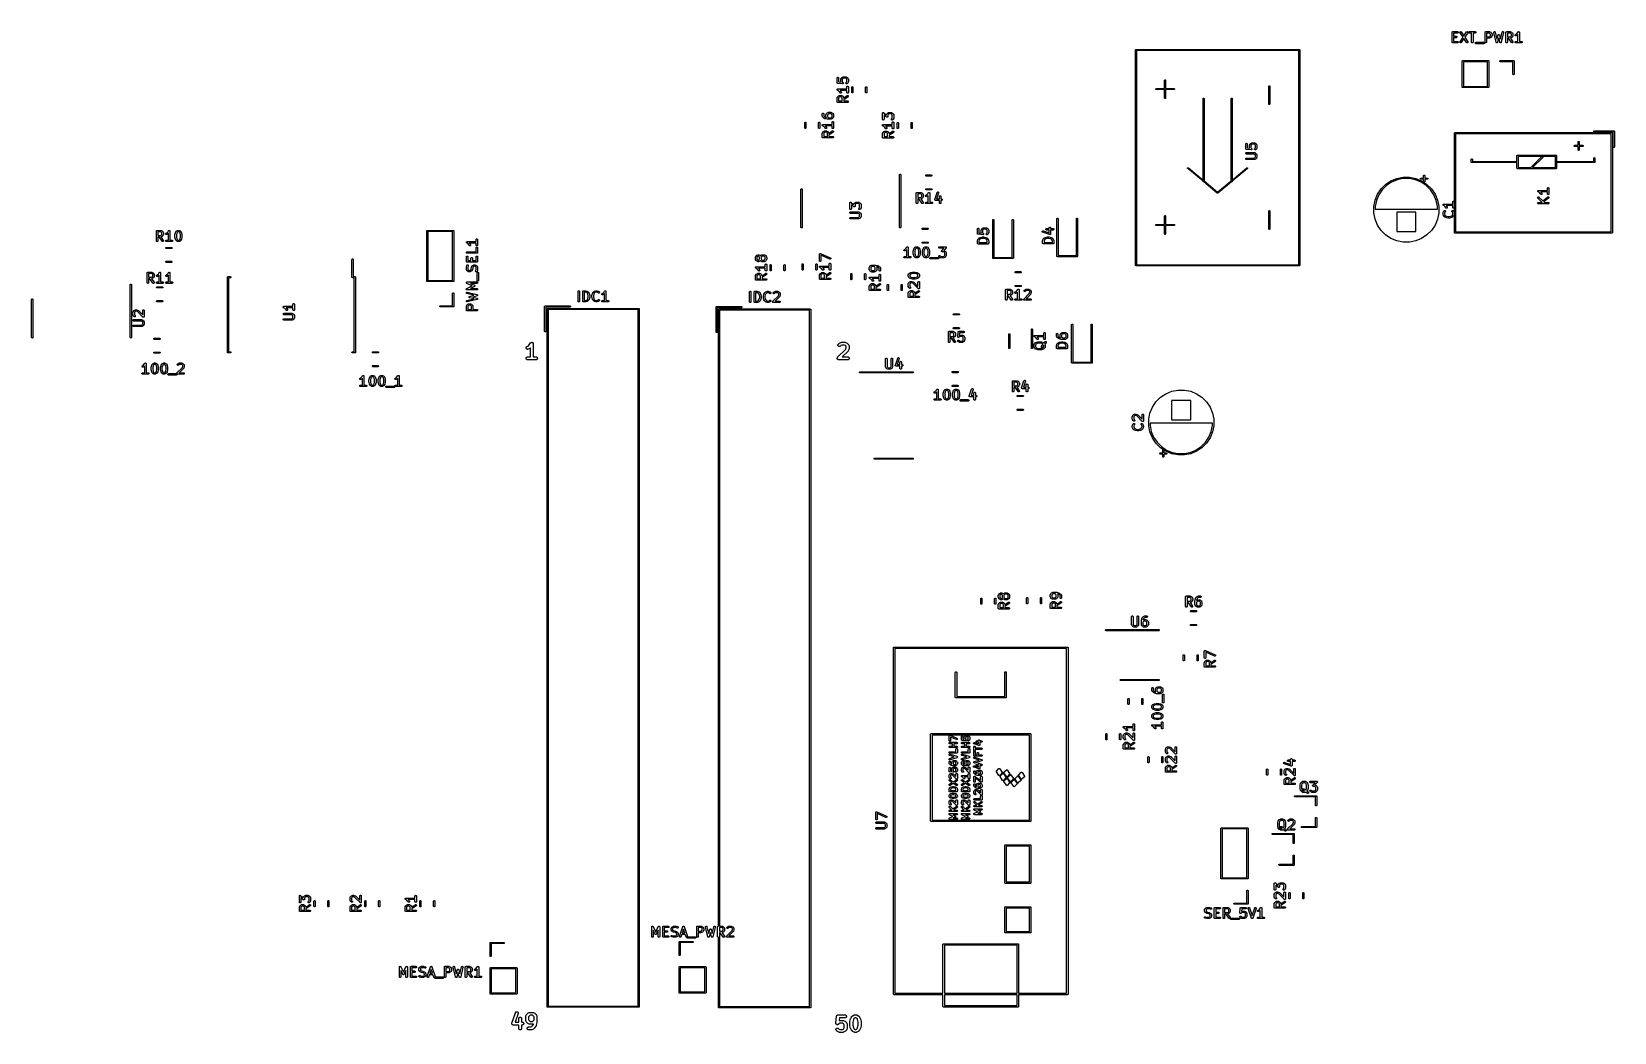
# Model space of a CAD drawing. Extents: x 2.47 to 8.87, y -5.61 to -1.57.
import ezdxf

# ---------------------------------------------------------------- set-up
doc = ezdxf.new("R2010")
doc.units = 0
doc.header["$MEASUREMENT"] = 0
doc.layers.add('BLACK', color=7, linetype='CONTINUOUS')

msp = doc.modelspace()

# ---------------------------------------------------------------- linework, layer by layer
at = {"layer": 'BLACK', "linetype": 'CONTINUOUS'}
for p, q in [((8.20925, -1.5684), (8.20928, -1.56812)), ((8.20925, -1.56842), (8.20925, -1.5684)), ((8.20925, -1.56844), (8.20925, -1.56842)), ((8.20925, -1.56842), (8.20925, -1.56842)), ((8.20925, -1.56842), (8.20925, -1.56842)), ((8.20925, -1.60781), (8.20925, -1.56844)), ((8.20928, -1.56812), (8.20931, -1.56785)), ((8.20931, -1.56785), (8.20932, -1.56784)), ((8.20932, -1.56783), (8.2094, -1.56756)), ((8.20932, -1.56784), (8.20932, -1.56783)), ((8.2094, -1.56756), (8.20948, -1.5673)), ((8.20948, -1.5673), (8.20949, -1.56729)), ((8.20949, -1.56728), (8.20963, -1.56703)), ((8.20949, -1.56729), (8.20949, -1.56728)), ((8.20963, -1.56703), (8.20976, -1.56679)), ((8.20976, -1.56678), (8.20977, -1.56677)), ((8.20976, -1.56679), (8.20976, -1.56678)), ((8.20977, -1.56677), (8.20995, -1.56656)), ((8.20995, -1.56656), (8.21012, -1.56634)), ((8.21012, -1.56634), (8.21013, -1.56634)), ((8.21013, -1.56634), (8.21014, -1.56633)), ((8.21014, -1.56633), (8.21035, -1.56616)), ((8.21035, -1.56616), (8.21057, -1.56598)), ((8.21057, -1.56598), (8.21058, -1.56598)), ((8.21058, -1.56598), (8.21059, -1.56597)), ((8.21059, -1.56597), (8.21083, -1.56584)), ((8.21083, -1.56584), (8.21108, -1.56571)), ((8.21108, -1.56571), (8.21109, -1.56571)), ((8.21109, -1.56571), (8.2111, -1.5657)), ((8.2111, -1.5657), (8.21137, -1.56562)), ((8.21137, -1.56562), (8.21163, -1.56554)), ((8.21163, -1.56554), (8.21164, -1.56554)), ((8.21164, -1.56554), (8.21165, -1.56554)), ((8.21165, -1.56554), (8.21193, -1.56551)), ((8.21193, -1.56551), (8.2122, -1.56549)), ((8.2122, -1.56549), (8.23095, -1.56549)), ((8.23095, -1.57139), (8.21516, -1.57139)), ((8.21516, -1.57139), (8.21516, -1.58424)), ((8.21516, -1.58424), (8.22533, -1.58424)), ((8.22533, -1.59014), (8.21516, -1.59014)), ((8.21516, -1.59014), (8.21516, -1.60486)), ((8.22533, -1.58424), (8.22537, -1.58424)), ((8.2259, -1.59008), (8.22533, -1.59014)), ((8.22537, -1.58424), (8.22594, -1.5843)), ((8.22645, -1.58992), (8.2259, -1.59008)), ((8.22594, -1.5843), (8.22649, -1.58447)), ((8.22696, -1.58965), (8.22645, -1.58992)), ((8.22649, -1.58447), (8.227, -1.58475)), ((8.22741, -1.58928), (8.22696, -1.58965)), ((8.227, -1.58475), (8.22744, -1.58512)), ((8.22778, -1.58884), (8.22741, -1.58928)), ((8.22744, -1.58512), (8.2278, -1.58557)), ((8.22805, -1.58833), (8.22778, -1.58884)), ((8.2278, -1.58557), (8.22807, -1.58608)), ((8.22822, -1.58778), (8.22805, -1.58833)), ((8.22807, -1.58608), (8.22823, -1.58663)), ((8.22828, -1.58721), (8.22822, -1.58778)), ((8.22823, -1.58663), (8.22828, -1.58721)), ((8.23095, -1.56549), (8.23099, -1.56549)), ((8.23153, -1.57134), (8.23095, -1.57139)), ((8.23099, -1.56549), (8.23157, -1.56555)), ((8.23208, -1.57117), (8.23153, -1.57134)), ((8.23157, -1.56555), (8.23212, -1.56573)), ((8.23259, -1.5709), (8.23208, -1.57117)), ((8.23212, -1.56573), (8.23262, -1.566)), ((8.23303, -1.57054), (8.23259, -1.5709)), ((8.23262, -1.566), (8.23306, -1.56637)), ((8.2334, -1.57009), (8.23303, -1.57054)), ((8.23306, -1.56637), (8.23342, -1.56682)), ((8.23367, -1.56958), (8.2334, -1.57009)), ((8.23342, -1.56682), (8.23369, -1.56733)), ((8.23384, -1.56903), (8.23367, -1.56958)), ((8.23369, -1.56733), (8.23385, -1.56789)), ((8.23391, -1.56846), (8.23384, -1.56903)), ((8.23385, -1.56789), (8.23391, -1.56846)), ((8.24112, -1.5684), (8.24119, -1.56783)), ((8.24117, -1.56898), (8.24112, -1.5684)), ((8.24133, -1.56953), (8.24117, -1.56898)), ((8.24119, -1.56783), (8.24136, -1.56728)), ((8.2416, -1.57004), (8.24133, -1.56953)), ((8.24136, -1.56728), (8.24164, -1.56678)), ((8.24162, -1.57008), (8.2416, -1.57004)), ((8.25365, -1.58813), (8.24162, -1.57008)), ((8.24162, -1.60617), (8.25365, -1.58813)), ((8.24164, -1.56678), (8.24201, -1.56633)), ((8.24201, -1.56633), (8.24246, -1.56597)), ((8.24246, -1.56597), (8.24297, -1.5657)), ((8.24297, -1.5657), (8.24352, -1.56554)), ((8.24352, -1.56554), (8.24409, -1.56549)), ((8.24409, -1.56549), (8.24466, -1.56555)), ((8.24466, -1.56555), (8.24522, -1.56572)), ((8.24522, -1.56572), (8.24572, -1.56599)), ((8.24572, -1.56599), (8.24617, -1.56636)), ((8.24617, -1.56636), (8.24653, -1.5668)), ((8.24653, -1.5668), (8.2572, -1.5828)), ((8.2572, -1.59345), (8.24653, -1.60945)), ((8.2572, -1.5828), (8.26787, -1.5668)), ((8.26787, -1.60945), (8.2572, -1.59345)), ((8.27278, -1.57008), (8.26075, -1.58813)), ((8.26075, -1.58813), (8.27278, -1.60617)), ((8.26787, -1.5668), (8.26789, -1.56677)), ((8.26789, -1.56677), (8.26826, -1.56633)), ((8.26826, -1.56633), (8.26871, -1.56597)), ((8.26871, -1.56597), (8.26922, -1.5657)), ((8.26922, -1.5657), (8.26977, -1.56554)), ((8.26977, -1.56554), (8.27035, -1.56549)), ((8.27035, -1.56549), (8.27092, -1.56555)), ((8.27092, -1.56555), (8.27147, -1.56572)), ((8.27147, -1.56572), (8.27198, -1.56599)), ((8.27198, -1.56599), (8.27242, -1.56636)), ((8.27242, -1.56636), (8.27278, -1.56681)), ((8.27278, -1.56681), (8.27305, -1.56732)), ((8.27305, -1.56957), (8.27278, -1.57008)), ((8.27305, -1.56732), (8.27322, -1.56787)), ((8.27322, -1.56902), (8.27305, -1.56957)), ((8.27322, -1.56787), (8.27328, -1.56844)), ((8.27328, -1.56844), (8.27322, -1.56902)), ((8.27674, -1.56842), (8.2768, -1.56785)), ((8.2768, -1.56899), (8.27674, -1.56842)), ((8.2768, -1.56785), (8.27697, -1.5673)), ((8.27696, -1.56955), (8.2768, -1.56899)), ((8.27723, -1.57006), (8.27696, -1.56955)), ((8.27697, -1.5673), (8.27725, -1.56679)), ((8.27759, -1.57051), (8.27723, -1.57006)), ((8.27725, -1.56679), (8.27762, -1.56634)), ((8.27803, -1.57088), (8.27759, -1.57051)), ((8.27762, -1.56634), (8.27806, -1.56598)), ((8.27853, -1.57115), (8.27803, -1.57088)), ((8.27806, -1.56598), (8.27857, -1.56571)), ((8.27908, -1.57133), (8.27853, -1.57115)), ((8.27857, -1.56571), (8.27912, -1.56554)), ((8.27966, -1.57139), (8.27908, -1.57133)), ((8.27912, -1.56554), (8.2797, -1.56549)), ((8.2797, -1.57139), (8.27966, -1.57139)), ((8.2797, -1.56549), (8.30219, -1.56549)), ((8.28799, -1.57139), (8.2797, -1.57139)), ((8.28799, -1.60781), (8.28799, -1.57139)), ((8.30219, -1.57139), (8.2939, -1.57139)), ((8.2939, -1.57139), (8.2939, -1.60781)), ((8.30219, -1.56549), (8.30223, -1.56549)), ((8.30277, -1.57134), (8.30219, -1.57139)), ((8.30223, -1.56549), (8.30281, -1.56555)), ((8.30332, -1.57117), (8.30277, -1.57134)), ((8.30281, -1.56555), (8.30336, -1.56573)), ((8.30383, -1.5709), (8.30332, -1.57117)), ((8.30336, -1.56573), (8.30386, -1.566)), ((8.30427, -1.57054), (8.30383, -1.5709)), ((8.30386, -1.566), (8.3043, -1.56637)), ((8.30464, -1.57009), (8.30427, -1.57054)), ((8.3043, -1.56637), (8.30466, -1.56682)), ((8.30492, -1.56958), (8.30464, -1.57009)), ((8.30466, -1.56682), (8.30493, -1.56733)), ((8.30509, -1.56903), (8.30492, -1.56958)), ((8.30493, -1.56733), (8.30509, -1.56789)), ((8.30509, -1.56789), (8.30515, -1.56846)), ((8.30515, -1.56846), (8.30509, -1.56903)), ((8.34236, -1.5684), (8.34239, -1.56812)), ((8.34236, -1.56842), (8.34236, -1.5684)), ((8.34236, -1.56844), (8.34236, -1.56842)), ((8.34236, -1.56842), (8.34236, -1.56842)), ((8.34236, -1.56842), (8.34236, -1.56842)), ((8.34236, -1.60781), (8.34236, -1.56844)), ((8.34239, -1.56812), (8.34242, -1.56785)), ((8.34242, -1.56783), (8.34251, -1.56756)), ((8.34242, -1.56784), (8.34242, -1.56783)), ((8.34242, -1.56785), (8.34242, -1.56784)), ((8.34251, -1.56756), (8.34259, -1.5673)), ((8.34259, -1.5673), (8.3426, -1.56729)), ((8.3426, -1.56728), (8.34273, -1.56703)), ((8.3426, -1.56729), (8.3426, -1.56728)), ((8.34273, -1.56703), (8.34287, -1.56679)), ((8.34287, -1.56678), (8.34288, -1.56677)), ((8.34287, -1.56679), (8.34287, -1.56678)), ((8.34288, -1.56677), (8.34306, -1.56656)), ((8.34306, -1.56656), (8.34323, -1.56634)), ((8.34323, -1.56634), (8.34324, -1.56634)), ((8.34324, -1.56634), (8.34325, -1.56633)), ((8.34325, -1.56633), (8.34346, -1.56616)), ((8.34346, -1.56616), (8.34368, -1.56598)), ((8.34368, -1.56598), (8.34369, -1.56598)), ((8.34369, -1.56598), (8.3437, -1.56597)), ((8.3437, -1.56597), (8.34394, -1.56584)), ((8.34394, -1.56584), (8.34419, -1.56571)), ((8.34419, -1.56571), (8.3442, -1.56571)), ((8.3442, -1.56571), (8.34421, -1.5657)), ((8.34421, -1.5657), (8.34447, -1.56562)), ((8.34447, -1.56562), (8.34474, -1.56554)), ((8.34474, -1.56554), (8.34475, -1.56554)), ((8.34475, -1.56554), (8.34476, -1.56554)), ((8.34476, -1.56554), (8.34504, -1.56551)), ((8.34504, -1.56551), (8.34531, -1.56549)), ((8.34531, -1.56549), (8.36031, -1.56549)), ((8.34827, -1.57139), (8.34827, -1.58611)), ((8.35961, -1.57139), (8.34827, -1.57139)), ((8.34827, -1.58611), (8.35961, -1.58611)), ((8.36031, -1.59202), (8.34827, -1.59202)), ((8.34827, -1.59202), (8.34827, -1.60781)), ((8.36231, -1.57274), (8.35961, -1.57139)), ((8.35961, -1.58611), (8.36231, -1.58476)), ((8.36031, -1.56549), (8.36035, -1.56549)), ((8.3604, -1.59201), (8.36031, -1.59202)), ((8.36035, -1.56549), (8.36044, -1.5655)), ((8.36048, -1.59201), (8.3604, -1.59201)), ((8.36044, -1.5655), (8.36053, -1.5655)), ((8.36068, -1.59198), (8.36048, -1.59201)), ((8.36053, -1.5655), (8.36072, -1.56553)), ((8.36088, -1.59196), (8.36068, -1.59198)), ((8.36072, -1.56553), (8.36093, -1.56555)), ((8.36097, -1.59193), (8.36088, -1.59196)), ((8.36093, -1.56555), (8.36101, -1.56558)), ((8.36105, -1.59192), (8.36097, -1.59193)), ((8.36101, -1.56558), (8.36109, -1.56559)), ((8.36124, -1.59185), (8.36105, -1.59192)), ((8.36109, -1.56559), (8.36128, -1.56567)), ((8.36144, -1.59179), (8.36124, -1.59185)), ((8.36128, -1.56567), (8.36147, -1.56573)), ((8.36151, -1.59175), (8.36144, -1.59179)), ((8.36147, -1.56573), (8.36155, -1.56577)), ((8.36159, -1.59172), (8.36151, -1.59175)), ((8.36155, -1.56577), (8.36163, -1.5658)), ((8.36163, -1.5917), (8.36159, -1.59172)), ((8.36163, -1.5658), (8.36538, -1.56767)), ((8.36538, -1.58983), (8.36163, -1.5917)), ((8.36351, -1.57394), (8.36231, -1.57274)), ((8.36231, -1.58476), (8.36351, -1.58356)), ((8.36486, -1.57664), (8.36351, -1.57394)), ((8.36351, -1.58356), (8.36486, -1.58087)), ((8.36486, -1.58087), (8.36486, -1.57664)), ((8.36538, -1.56767), (8.36542, -1.56769)), ((8.36552, -1.58974), (8.36538, -1.58983)), ((8.36542, -1.56769), (8.36556, -1.56778)), ((8.36567, -1.58966), (8.36552, -1.58974)), ((8.36556, -1.56778), (8.3657, -1.56786)), ((8.36576, -1.58959), (8.36567, -1.58966)), ((8.3657, -1.56786), (8.3658, -1.56794)), ((8.36587, -1.58952), (8.36576, -1.58959)), ((8.3658, -1.56794), (8.3659, -1.56801)), ((8.36599, -1.58941), (8.36587, -1.58952)), ((8.3659, -1.56801), (8.36602, -1.56812)), ((8.36612, -1.5893), (8.36599, -1.58941)), ((8.36602, -1.56812), (8.36615, -1.56823)), ((8.36615, -1.58928), (8.36612, -1.5893)), ((8.36615, -1.56823), (8.36802, -1.5701)), ((8.36802, -1.5874), (8.36615, -1.58928)), ((8.36802, -1.5701), (8.36805, -1.57013)), ((8.36813, -1.58727), (8.36802, -1.5874)), ((8.36805, -1.57013), (8.36816, -1.57026)), ((8.36824, -1.58715), (8.36813, -1.58727)), ((8.36816, -1.57026), (8.36827, -1.57038)), ((8.36831, -1.58705), (8.36824, -1.58715)), ((8.36827, -1.57038), (8.36834, -1.57049)), ((8.36839, -1.58696), (8.36831, -1.58705)), ((8.36834, -1.57049), (8.36841, -1.57058)), ((8.36847, -1.58681), (8.36839, -1.58696)), ((8.36841, -1.57058), (8.36849, -1.57073)), ((8.36856, -1.58667), (8.36847, -1.58681)), ((8.36849, -1.57073), (8.36858, -1.57087)), ((8.36858, -1.58663), (8.36856, -1.58667)), ((8.36858, -1.57087), (8.37045, -1.57462)), ((8.37045, -1.58288), (8.36858, -1.58663)), ((8.37045, -1.57462), (8.37047, -1.57466)), ((8.37048, -1.5828), (8.37045, -1.58288)), ((8.37047, -1.57466), (8.3705, -1.57474)), ((8.37052, -1.58273), (8.37048, -1.5828)), ((8.3705, -1.57474), (8.37054, -1.57481)), ((8.37059, -1.58253), (8.37052, -1.58273)), ((8.37054, -1.57481), (8.3706, -1.57501)), ((8.37066, -1.58235), (8.37059, -1.58253)), ((8.3706, -1.57501), (8.37067, -1.5752)), ((8.37067, -1.58226), (8.37066, -1.58235)), ((8.37067, -1.5752), (8.37068, -1.57528)), ((8.3707, -1.58218), (8.37067, -1.58226)), ((8.37068, -1.57528), (8.37071, -1.57537)), ((8.37072, -1.58198), (8.3707, -1.58218)), ((8.37071, -1.57537), (8.37073, -1.57557)), ((8.37076, -1.58178), (8.37072, -1.58198)), ((8.37073, -1.57557), (8.37076, -1.57577)), ((8.37076, -1.57577), (8.37075, -1.57585)), ((8.37075, -1.57585), (8.37076, -1.57594)), ((8.37076, -1.5816), (8.37075, -1.58169)), ((8.37075, -1.58169), (8.37076, -1.58178)), ((8.37076, -1.57594), (8.37076, -1.58156)), ((8.37076, -1.58156), (8.37076, -1.5816)), ((8.37798, -1.56851), (8.37802, -1.56794)), ((8.37805, -1.56908), (8.37798, -1.56851)), ((8.37802, -1.56794), (8.37818, -1.56738)), ((8.37806, -1.56912), (8.37805, -1.56908)), ((8.38743, -1.60849), (8.37806, -1.56912)), ((8.37818, -1.56738), (8.37844, -1.56687)), ((8.37844, -1.56687), (8.37879, -1.56641)), ((8.37879, -1.56641), (8.37922, -1.56603)), ((8.37922, -1.56603), (8.37972, -1.56575)), ((8.37972, -1.56575), (8.38027, -1.56556)), ((8.38027, -1.56556), (8.38084, -1.56549)), ((8.38084, -1.56549), (8.38142, -1.56553)), ((8.38142, -1.56553), (8.38197, -1.56568)), ((8.38197, -1.56568), (8.38249, -1.56593)), ((8.38249, -1.56593), (8.38295, -1.56628)), ((8.38295, -1.56628), (8.38333, -1.56671)), ((8.38333, -1.56671), (8.38362, -1.56721)), ((8.38362, -1.56721), (8.38381, -1.56776)), ((8.38381, -1.56776), (8.39047, -1.59574)), ((8.39047, -1.59574), (8.39495, -1.57893)), ((8.39781, -1.59115), (8.39316, -1.60857)), ((8.39495, -1.57893), (8.39496, -1.57889)), ((8.39496, -1.57889), (8.395, -1.5788)), ((8.395, -1.5788), (8.39502, -1.5787)), ((8.39502, -1.5787), (8.3951, -1.57853)), ((8.3951, -1.57853), (8.39517, -1.57835)), ((8.39517, -1.57835), (8.39523, -1.57827)), ((8.39523, -1.57827), (8.39527, -1.57818)), ((8.39527, -1.57818), (8.39538, -1.57803)), ((8.39538, -1.57803), (8.39548, -1.57787)), ((8.39548, -1.57787), (8.39555, -1.5778)), ((8.39555, -1.5778), (8.39561, -1.57772)), ((8.39561, -1.57772), (8.39575, -1.57759)), ((8.39575, -1.57759), (8.39588, -1.57745)), ((8.39588, -1.57745), (8.39596, -1.57739)), ((8.39596, -1.57739), (8.39603, -1.57733)), ((8.39603, -1.57733), (8.3962, -1.57723)), ((8.3962, -1.57723), (8.39635, -1.57712)), ((8.39635, -1.57712), (8.39644, -1.57708)), ((8.39644, -1.57708), (8.39652, -1.57703)), ((8.39652, -1.57703), (8.39671, -1.57696)), ((8.39671, -1.57696), (8.39688, -1.57688)), ((8.39688, -1.57688), (8.39697, -1.57686)), ((8.39697, -1.57686), (8.39707, -1.57683)), ((8.39707, -1.57683), (8.39726, -1.5768)), ((8.39726, -1.5768), (8.39744, -1.57676)), ((8.39744, -1.57676), (8.39754, -1.57676)), ((8.39754, -1.57676), (8.39763, -1.57674)), ((8.39763, -1.57674), (8.39783, -1.57675)), ((8.40245, -1.60857), (8.39781, -1.59115)), ((8.39783, -1.57675), (8.39802, -1.57674)), ((8.39802, -1.57674), (8.39811, -1.57676)), ((8.39811, -1.57676), (8.39821, -1.57676)), ((8.39821, -1.57676), (8.3984, -1.57681)), ((8.3984, -1.57681), (8.39859, -1.57684)), ((8.39859, -1.57684), (8.39868, -1.57688)), ((8.39868, -1.57688), (8.39877, -1.5769)), ((8.39877, -1.5769), (8.39895, -1.57698)), ((8.39895, -1.57698), (8.39913, -1.57705)), ((8.39913, -1.57705), (8.39921, -1.5771)), ((8.39921, -1.5771), (8.39929, -1.57714)), ((8.39929, -1.57714), (8.39945, -1.57725)), ((8.39945, -1.57725), (8.39961, -1.57735)), ((8.39961, -1.57735), (8.39968, -1.57742)), ((8.39968, -1.57742), (8.39976, -1.57748)), ((8.39976, -1.57748), (8.39989, -1.57762)), ((8.39989, -1.57762), (8.40003, -1.57775)), ((8.40003, -1.57775), (8.40009, -1.57783)), ((8.40009, -1.57783), (8.40015, -1.5779)), ((8.40015, -1.5779), (8.40026, -1.57806)), ((8.40026, -1.57806), (8.40037, -1.57822)), ((8.40037, -1.57822), (8.40041, -1.57831)), ((8.40041, -1.57831), (8.40046, -1.57839)), ((8.40046, -1.57839), (8.40052, -1.57857)), ((8.40052, -1.57857), (8.4006, -1.57874)), ((8.4006, -1.57874), (8.40063, -1.57884)), ((8.40063, -1.57884), (8.40066, -1.57893)), ((8.40066, -1.57893), (8.40514, -1.59574)), ((8.40514, -1.59574), (8.41181, -1.56776)), ((8.41755, -1.56912), (8.40818, -1.60849)), ((8.41181, -1.56776), (8.41182, -1.56772)), ((8.41182, -1.56772), (8.41201, -1.56717)), ((8.41201, -1.56717), (8.41231, -1.56668)), ((8.41231, -1.56668), (8.4127, -1.56625)), ((8.4127, -1.56625), (8.41316, -1.56591)), ((8.41316, -1.56591), (8.41368, -1.56566)), ((8.41368, -1.56566), (8.41424, -1.56552)), ((8.41424, -1.56552), (8.41481, -1.56549)), ((8.41481, -1.56549), (8.41538, -1.56557)), ((8.41538, -1.56557), (8.41593, -1.56576)), ((8.41593, -1.56576), (8.41642, -1.56606)), ((8.41642, -1.56606), (8.41685, -1.56644)), ((8.41685, -1.56644), (8.4172, -1.5669)), ((8.4172, -1.5669), (8.41745, -1.56742)), ((8.41745, -1.56742), (8.4176, -1.56798)), ((8.41763, -1.56855), (8.41755, -1.56912)), ((8.4176, -1.56798), (8.41763, -1.56855)), ((8.42672, -1.56842), (8.42673, -1.5684)), ((8.42672, -1.56844), (8.42672, -1.56842)), ((8.42672, -1.56842), (8.42672, -1.56842)), ((8.42672, -1.56842), (8.42672, -1.56842)), ((8.42672, -1.60781), (8.42672, -1.56844)), ((8.42673, -1.5684), (8.42676, -1.56812)), ((8.42676, -1.56812), (8.42679, -1.56785)), ((8.42679, -1.56783), (8.42687, -1.56756)), ((8.42679, -1.56784), (8.42679, -1.56783)), ((8.42679, -1.56785), (8.42679, -1.56784)), ((8.42687, -1.56756), (8.42696, -1.5673)), ((8.42696, -1.56728), (8.4271, -1.56703)), ((8.42696, -1.56729), (8.42696, -1.56728)), ((8.42696, -1.5673), (8.42696, -1.56729)), ((8.4271, -1.56703), (8.42723, -1.56679)), ((8.42723, -1.56679), (8.42724, -1.56678)), ((8.42724, -1.56677), (8.42742, -1.56656)), ((8.42724, -1.56678), (8.42724, -1.56677)), ((8.42742, -1.56656), (8.4276, -1.56634)), ((8.4276, -1.56634), (8.42761, -1.56633)), ((8.4276, -1.56634), (8.4276, -1.56634)), ((8.42761, -1.56633), (8.42783, -1.56616)), ((8.42783, -1.56616), (8.42804, -1.56598)), ((8.42804, -1.56598), (8.42805, -1.56598)), ((8.42805, -1.56598), (8.42806, -1.56597)), ((8.42806, -1.56597), (8.42831, -1.56584)), ((8.42831, -1.56584), (8.42855, -1.56571)), ((8.42855, -1.56571), (8.42856, -1.56571)), ((8.42856, -1.56571), (8.42857, -1.5657)), ((8.42857, -1.5657), (8.42884, -1.56562)), ((8.42884, -1.56562), (8.4291, -1.56554)), ((8.4291, -1.56554), (8.42911, -1.56554)), ((8.42911, -1.56554), (8.42912, -1.56554)), ((8.42912, -1.56554), (8.4294, -1.56551)), ((8.4294, -1.56551), (8.42968, -1.56549)), ((8.42968, -1.56549), (8.44468, -1.56549)), ((8.43263, -1.57139), (8.43263, -1.58611)), ((8.44398, -1.57139), (8.43263, -1.57139)), ((8.43263, -1.58611), (8.44398, -1.58611)), ((8.43751, -1.59202), (8.43263, -1.59202)), ((8.43263, -1.59202), (8.43263, -1.60781)), ((8.44976, -1.6095), (8.43751, -1.59202)), ((8.44668, -1.57274), (8.44398, -1.57139)), ((8.44398, -1.58611), (8.44668, -1.58476)), ((8.44468, -1.56549), (8.44472, -1.56549)), ((8.44472, -1.56549), (8.4448, -1.5655)), ((8.44476, -1.59201), (8.44472, -1.59201)), ((8.44472, -1.59201), (8.45459, -1.60612)), ((8.44485, -1.59201), (8.44476, -1.59201)), ((8.4448, -1.5655), (8.44489, -1.5655)), ((8.44505, -1.59198), (8.44485, -1.59201)), ((8.44489, -1.5655), (8.44509, -1.56553)), ((8.44525, -1.59196), (8.44505, -1.59198)), ((8.44509, -1.56553), (8.44529, -1.56555)), ((8.44533, -1.59193), (8.44525, -1.59196)), ((8.44529, -1.56555), (8.44537, -1.56558)), ((8.44542, -1.59192), (8.44533, -1.59193)), ((8.44537, -1.56558), (8.44546, -1.56559)), ((8.44561, -1.59185), (8.44542, -1.59192)), ((8.44546, -1.56559), (8.44565, -1.56567)), ((8.4458, -1.59179), (8.44561, -1.59185)), ((8.44565, -1.56567), (8.44584, -1.56573)), ((8.44588, -1.59175), (8.4458, -1.59179)), ((8.44584, -1.56573), (8.44591, -1.56577)), ((8.44596, -1.59172), (8.44588, -1.59175)), ((8.44591, -1.56577), (8.446, -1.5658)), ((8.446, -1.5917), (8.44596, -1.59172)), ((8.446, -1.5658), (8.44975, -1.56767)), ((8.44975, -1.58983), (8.446, -1.5917)), ((8.44787, -1.57394), (8.44668, -1.57274)), ((8.44668, -1.58476), (8.44787, -1.58356)), ((8.44922, -1.57664), (8.44787, -1.57394)), ((8.44787, -1.58356), (8.44922, -1.58087)), ((8.44922, -1.58087), (8.44922, -1.57664)), ((8.44975, -1.56767), (8.44978, -1.56769)), ((8.44989, -1.58974), (8.44975, -1.58983)), ((8.44978, -1.56769), (8.44992, -1.56778)), ((8.45003, -1.58966), (8.44989, -1.58974)), ((8.44992, -1.56778), (8.45007, -1.56786)), ((8.45013, -1.58959), (8.45003, -1.58966)), ((8.45007, -1.56786), (8.45016, -1.56794)), ((8.45023, -1.58952), (8.45013, -1.58959)), ((8.45016, -1.56794), (8.45027, -1.56801)), ((8.45035, -1.58941), (8.45023, -1.58952)), ((8.45027, -1.56801), (8.45038, -1.56812)), ((8.45048, -1.5893), (8.45035, -1.58941)), ((8.45038, -1.56812), (8.45051, -1.56823)), ((8.45051, -1.58928), (8.45048, -1.5893)), ((8.45051, -1.56823), (8.45239, -1.5701)), ((8.45239, -1.5874), (8.45051, -1.58928)), ((8.45239, -1.5701), (8.45242, -1.57013)), ((8.45249, -1.58727), (8.45239, -1.5874)), ((8.45242, -1.57013), (8.45252, -1.57026)), ((8.45261, -1.58715), (8.45249, -1.58727)), ((8.45252, -1.57026), (8.45263, -1.57038)), ((8.45268, -1.58705), (8.45261, -1.58715)), ((8.45263, -1.57038), (8.4527, -1.57049)), ((8.45275, -1.58696), (8.45268, -1.58705)), ((8.4527, -1.57049), (8.45278, -1.57058)), ((8.45283, -1.58681), (8.45275, -1.58696)), ((8.45278, -1.57058), (8.45285, -1.57073)), ((8.45292, -1.58667), (8.45283, -1.58681)), ((8.45285, -1.57073), (8.45294, -1.57087)), ((8.45294, -1.58663), (8.45292, -1.58667)), ((8.45294, -1.57087), (8.45482, -1.57462)), ((8.45482, -1.58288), (8.45294, -1.58663)), ((8.45482, -1.57462), (8.45483, -1.57466)), ((8.45485, -1.5828), (8.45482, -1.58288)), ((8.45483, -1.57466), (8.45486, -1.57474)), ((8.45489, -1.58273), (8.45485, -1.5828)), ((8.45486, -1.57474), (8.4549, -1.57481)), ((8.45495, -1.58253), (8.45489, -1.58273)), ((8.4549, -1.57481), (8.45496, -1.57501)), ((8.45502, -1.58235), (8.45495, -1.58253)), ((8.45496, -1.57501), (8.45503, -1.5752)), ((8.45504, -1.58226), (8.45502, -1.58235)), ((8.45503, -1.5752), (8.45505, -1.57528)), ((8.45506, -1.58218), (8.45504, -1.58226)), ((8.45505, -1.57528), (8.45507, -1.57537)), ((8.45509, -1.58198), (8.45506, -1.58218)), ((8.45507, -1.57537), (8.45509, -1.57557)), ((8.45509, -1.57557), (8.45512, -1.57577)), ((8.45512, -1.58178), (8.45509, -1.58198)), ((8.45512, -1.57577), (8.45512, -1.57585)), ((8.45512, -1.57585), (8.45513, -1.57594)), ((8.45513, -1.5816), (8.45512, -1.58169)), ((8.45512, -1.58169), (8.45512, -1.58178)), ((8.45513, -1.57594), (8.45513, -1.58156)), ((8.45513, -1.58156), (8.45513, -1.5816)), ((8.46423, -1.57988), (8.46424, -1.57931)), ((8.46432, -1.58045), (8.46423, -1.57988)), ((8.46424, -1.57931), (8.46437, -1.57875)), ((8.46452, -1.58099), (8.46432, -1.58045)), ((8.46437, -1.57875), (8.46461, -1.57822)), ((8.46483, -1.58148), (8.46452, -1.58099)), ((8.46461, -1.57822), (8.46495, -1.57775)), ((8.46522, -1.5819), (8.46483, -1.58148)), ((8.46495, -1.57775), (8.46536, -1.57735)), ((8.46569, -1.58224), (8.46522, -1.5819)), ((8.46536, -1.57735), (8.46585, -1.57705)), ((8.46621, -1.58248), (8.46569, -1.58224)), ((8.46585, -1.57705), (8.46917, -1.57539)), ((8.46677, -1.58261), (8.46621, -1.58248)), ((8.46735, -1.58264), (8.46677, -1.58261)), ((8.46792, -1.58255), (8.46735, -1.58264)), ((8.46846, -1.58235), (8.46792, -1.58255)), ((8.46849, -1.58233), (8.46846, -1.58235)), ((8.47224, -1.58046), (8.46849, -1.58233)), ((8.46917, -1.57539), (8.47238, -1.57218)), ((8.47238, -1.58037), (8.47224, -1.58046)), ((8.47238, -1.57218), (8.47596, -1.5668)), ((8.47253, -1.58029), (8.47238, -1.58037)), ((8.47263, -1.58021), (8.47253, -1.58029)), ((8.47273, -1.58015), (8.47263, -1.58021)), ((8.47285, -1.58003), (8.47273, -1.58015)), ((8.47298, -1.57993), (8.47285, -1.58003)), ((8.47301, -1.5799), (8.47298, -1.57993)), ((8.47547, -1.57744), (8.47301, -1.5799)), ((8.47547, -1.60486), (8.47547, -1.57744)), ((8.47596, -1.5668), (8.47598, -1.56677)), ((8.47598, -1.56677), (8.47599, -1.56677)), ((8.47599, -1.56677), (8.47617, -1.56655)), ((8.47599, -1.56677), (8.47599, -1.56677)), ((8.47599, -1.56677), (8.47599, -1.56677)), ((8.47617, -1.56655), (8.47636, -1.56633)), ((8.47636, -1.56633), (8.47659, -1.56614)), ((8.47636, -1.56633), (8.47636, -1.56633)), ((8.47636, -1.56633), (8.47636, -1.56633)), ((8.47659, -1.56614), (8.4768, -1.56597)), ((8.4768, -1.56597), (8.47681, -1.56597)), ((8.47681, -1.56597), (8.47708, -1.56583)), ((8.47681, -1.56597), (8.47681, -1.56597)), ((8.47708, -1.56583), (8.47732, -1.5657)), ((8.47732, -1.5657), (8.4776, -1.56562)), ((8.47732, -1.5657), (8.47732, -1.5657)), ((8.47732, -1.5657), (8.47732, -1.5657)), ((8.4776, -1.56562), (8.47787, -1.56554)), ((8.47787, -1.56554), (8.47816, -1.56551)), ((8.47787, -1.56554), (8.47787, -1.56554)), ((8.47787, -1.56554), (8.47787, -1.56554)), ((8.47816, -1.56551), (8.47844, -1.56549)), ((8.47844, -1.56549), (8.47845, -1.56549)), ((8.47844, -1.56549), (8.47844, -1.56549)), ((8.47845, -1.56549), (8.47874, -1.56552)), ((8.47874, -1.56552), (8.47902, -1.56555)), ((8.47902, -1.56555), (8.47902, -1.56555)), ((8.47902, -1.56555), (8.47902, -1.56555)), ((8.47902, -1.56555), (8.47931, -1.56564)), ((8.47931, -1.56564), (8.47957, -1.56572)), ((8.47957, -1.56572), (8.47957, -1.56572)), ((8.47957, -1.56572), (8.47957, -1.56572)), ((8.47957, -1.56572), (8.47983, -1.56586)), ((8.47983, -1.56586), (8.48007, -1.56599)), ((8.48007, -1.56599), (8.48007, -1.56599)), ((8.48007, -1.56599), (8.48008, -1.56599)), ((8.48008, -1.56599), (8.4803, -1.56618)), ((8.4803, -1.56618), (8.48052, -1.56636)), ((8.48052, -1.56636), (8.48052, -1.56636)), ((8.48052, -1.56636), (8.48052, -1.56636)), ((8.48052, -1.56636), (8.48071, -1.5666)), ((8.48071, -1.5666), (8.48088, -1.56681)), ((8.48088, -1.56681), (8.48088, -1.56681)), ((8.48088, -1.56681), (8.48088, -1.56681)), ((8.48088, -1.56681), (8.48103, -1.56708)), ((8.48103, -1.56708), (8.48115, -1.56731)), ((8.48115, -1.56731), (8.48115, -1.56732)), ((8.48115, -1.56732), (8.48115, -1.56732)), ((8.48115, -1.56732), (8.48124, -1.5676)), ((8.48124, -1.5676), (8.48132, -1.56787)), ((8.48132, -1.56787), (8.48132, -1.56787)), ((8.48132, -1.56787), (8.48132, -1.56787)), ((8.48132, -1.56787), (8.48135, -1.56816)), ((8.48135, -1.56816), (8.48137, -1.56844)), ((8.48137, -1.56844), (8.48137, -1.60486)), ((6.92982, -1.64), (6.92986, -1.63961)), ((6.92983, -1.6401), (6.92982, -1.64)), ((6.92983, -2.5099), (6.92983, -1.6401)), ((6.92986, -1.63961), (6.92997, -1.63924)), ((6.92997, -1.63924), (6.93016, -1.6389)), ((6.93016, -1.6389), (6.9304, -1.6386)), ((6.9304, -1.6386), (6.9307, -1.63836)), ((6.9307, -1.63836), (6.93104, -1.63817)), ((6.93104, -1.63817), (6.93141, -1.63806)), ((6.93141, -1.63806), (6.9317, -1.63803)), ((6.9317, -1.63803), (6.9318, -1.63802)), ((6.9318, -1.63802), (6.9319, -1.63803)), ((6.9319, -1.63803), (7.5917, -1.63803)), ((6.93377, -1.64197), (6.93377, -2.50803)), ((7.58983, -1.64197), (6.93377, -1.64197)), ((7.58983, -2.50803), (7.58983, -1.64197)), ((7.5917, -1.63803), (7.5918, -1.63802)), ((7.5918, -1.63802), (7.5919, -1.63803)), ((7.5919, -1.63803), (7.59219, -1.63806)), ((7.59219, -1.63806), (7.59256, -1.63817)), ((7.59256, -1.63817), (7.5929, -1.63836)), ((7.5929, -1.63836), (7.5932, -1.6386)), ((7.5932, -1.6386), (7.59344, -1.6389)), ((7.59344, -1.6389), (7.59363, -1.63924)), ((7.59363, -1.63924), (7.59374, -1.63961)), ((7.59374, -1.63961), (7.59378, -1.64)), ((7.59378, -1.64), (7.59377, -1.6401)), ((7.59377, -1.6401), (7.59377, -2.5099)), ((8.20928, -1.60809), (8.20925, -1.60781)), ((8.2093, -1.60836), (8.20928, -1.60809)), ((8.20931, -1.60837), (8.2093, -1.60836)), ((8.20931, -1.60838), (8.20931, -1.60837)), ((8.20939, -1.60865), (8.20931, -1.60838)), ((8.20947, -1.60892), (8.20939, -1.60865)), ((8.20947, -1.60893), (8.20947, -1.60892)), ((8.20947, -1.60894), (8.20947, -1.60893)), ((8.20961, -1.60918), (8.20947, -1.60894)), ((8.20973, -1.60943), (8.20961, -1.60918)), ((8.20974, -1.60944), (8.20973, -1.60943)), ((8.20975, -1.60944), (8.20974, -1.60944)), ((8.20992, -1.60966), (8.20975, -1.60944)), ((8.2101, -1.60988), (8.20992, -1.60966)), ((8.21011, -1.60989), (8.2101, -1.60988)), ((8.2101, -1.60988), (8.2101, -1.60988)), ((8.21032, -1.61007), (8.21011, -1.60989)), ((8.21054, -1.61025), (8.21032, -1.61007)), ((8.21055, -1.61025), (8.21054, -1.61025)), ((8.21055, -1.61026), (8.21055, -1.61025)), ((8.2108, -1.61039), (8.21055, -1.61026)), ((8.21104, -1.61052), (8.2108, -1.61039)), ((8.21105, -1.61053), (8.21104, -1.61052)), ((8.21106, -1.61053), (8.21105, -1.61053)), ((8.21133, -1.61061), (8.21106, -1.61053)), ((8.21159, -1.6107), (8.21133, -1.61061)), ((8.2116, -1.6107), (8.21159, -1.6107)), ((8.21161, -1.6107), (8.2116, -1.6107)), ((8.21189, -1.61073), (8.21161, -1.6107)), ((8.21216, -1.61076), (8.21189, -1.61073)), ((8.21218, -1.61076), (8.21216, -1.61076)), ((8.2122, -1.61076), (8.21218, -1.61076)), ((8.21218, -1.61076), (8.21218, -1.61076)), ((8.21218, -1.61076), (8.21218, -1.61076)), ((8.23095, -1.61076), (8.2122, -1.61076)), ((8.21516, -1.60486), (8.23095, -1.60486)), ((8.23095, -1.60486), (8.23099, -1.60486)), ((8.23153, -1.61071), (8.23095, -1.61076)), ((8.23099, -1.60486), (8.23157, -1.60492)), ((8.23208, -1.61054), (8.23153, -1.61071)), ((8.23157, -1.60492), (8.23212, -1.6051)), ((8.23259, -1.61027), (8.23208, -1.61054)), ((8.23212, -1.6051), (8.23262, -1.60537)), ((8.23303, -1.60991), (8.23259, -1.61027)), ((8.23262, -1.60537), (8.23306, -1.60574)), ((8.2334, -1.60946), (8.23303, -1.60991)), ((8.23306, -1.60574), (8.23342, -1.60619)), ((8.23367, -1.60895), (8.2334, -1.60946)), ((8.23342, -1.60619), (8.23369, -1.6067)), ((8.23384, -1.6084), (8.23367, -1.60895)), ((8.23369, -1.6067), (8.23385, -1.60726)), ((8.23391, -1.60783), (8.23384, -1.6084)), ((8.23385, -1.60726), (8.23391, -1.60783)), ((8.24112, -1.60781), (8.24118, -1.60723)), ((8.24118, -1.60838), (8.24112, -1.60781)), ((8.24118, -1.60723), (8.24135, -1.60668)), ((8.24134, -1.60893), (8.24118, -1.60838)), ((8.24161, -1.60944), (8.24134, -1.60893)), ((8.24135, -1.60668), (8.24162, -1.60617)), ((8.24198, -1.60989), (8.24161, -1.60944)), ((8.24242, -1.61026), (8.24198, -1.60989)), ((8.24293, -1.61053), (8.24242, -1.61026)), ((8.24348, -1.6107), (8.24293, -1.61053)), ((8.24405, -1.61076), (8.24348, -1.6107)), ((8.24462, -1.61071), (8.24405, -1.61076)), ((8.24518, -1.61055), (8.24462, -1.61071)), ((8.24569, -1.61028), (8.24518, -1.61055)), ((8.24614, -1.60992), (8.24569, -1.61028)), ((8.24651, -1.60948), (8.24614, -1.60992)), ((8.24653, -1.60945), (8.24651, -1.60948)), ((8.26823, -1.60989), (8.26787, -1.60945)), ((8.26868, -1.61026), (8.26823, -1.60989)), ((8.26918, -1.61053), (8.26868, -1.61026)), ((8.26973, -1.6107), (8.26918, -1.61053)), ((8.27031, -1.61076), (8.26973, -1.6107)), ((8.27088, -1.61071), (8.27031, -1.61076)), ((8.27143, -1.61055), (8.27088, -1.61071)), ((8.27194, -1.61028), (8.27143, -1.61055)), ((8.27239, -1.60992), (8.27194, -1.61028)), ((8.27276, -1.60947), (8.27239, -1.60992)), ((8.27304, -1.60897), (8.27276, -1.60947)), ((8.27278, -1.60617), (8.2728, -1.60621)), ((8.2728, -1.60621), (8.27307, -1.60672)), ((8.27321, -1.60842), (8.27304, -1.60897)), ((8.27307, -1.60672), (8.27323, -1.60727)), ((8.27327, -1.60785), (8.27321, -1.60842)), ((8.27323, -1.60727), (8.27327, -1.60785)), ((8.28805, -1.60838), (8.28799, -1.60781)), ((8.28821, -1.60894), (8.28805, -1.60838)), ((8.28849, -1.60944), (8.28821, -1.60894)), ((8.28885, -1.60989), (8.28849, -1.60944)), ((8.28929, -1.61026), (8.28885, -1.60989)), ((8.2898, -1.61053), (8.28929, -1.61026)), ((8.29035, -1.6107), (8.2898, -1.61053)), ((8.29092, -1.61076), (8.29035, -1.6107)), ((8.2915, -1.61071), (8.29092, -1.61076)), ((8.29205, -1.61055), (8.2915, -1.61071)), ((8.29256, -1.61028), (8.29205, -1.61055)), ((8.29301, -1.60992), (8.29256, -1.61028)), ((8.29338, -1.60948), (8.29301, -1.60992)), ((8.29366, -1.60897), (8.29338, -1.60948)), ((8.29383, -1.60842), (8.29366, -1.60897)), ((8.2939, -1.60785), (8.29383, -1.60842)), ((8.2939, -1.60781), (8.2939, -1.60785)), ((8.30299, -1.61154), (8.30305, -1.61097)), ((8.30304, -1.61211), (8.30299, -1.61154)), ((8.30321, -1.61267), (8.30304, -1.61211)), ((8.30305, -1.61097), (8.30322, -1.61042)), ((8.30347, -1.61318), (8.30321, -1.61267)), ((8.30322, -1.61042), (8.3035, -1.60991)), ((8.30383, -1.61363), (8.30347, -1.61318)), ((8.3035, -1.60991), (8.30386, -1.60946)), ((8.30427, -1.614), (8.30383, -1.61363)), ((8.30386, -1.60946), (8.30431, -1.6091)), ((8.30478, -1.61427), (8.30427, -1.614)), ((8.30431, -1.6091), (8.30482, -1.60883)), ((8.30533, -1.61445), (8.30478, -1.61427)), ((8.30482, -1.60883), (8.30537, -1.60866)), ((8.3059, -1.61451), (8.30533, -1.61445)), ((8.30537, -1.60866), (8.30594, -1.60861)), ((8.30594, -1.61451), (8.3059, -1.61451)), ((8.30594, -1.60861), (8.33594, -1.60861)), ((8.33594, -1.61451), (8.30594, -1.61451)), ((8.33594, -1.60861), (8.33598, -1.60861)), ((8.33651, -1.61446), (8.33594, -1.61451)), ((8.33598, -1.60861), (8.33655, -1.60867)), ((8.33706, -1.61429), (8.33651, -1.61446)), ((8.33655, -1.60867), (8.3371, -1.60885)), ((8.33757, -1.61402), (8.33706, -1.61429)), ((8.3371, -1.60885), (8.33761, -1.60912)), ((8.33802, -1.61366), (8.33757, -1.61402)), ((8.33761, -1.60912), (8.33805, -1.60949)), ((8.33839, -1.61321), (8.33802, -1.61366)), ((8.33805, -1.60949), (8.33841, -1.60994)), ((8.33866, -1.6127), (8.33839, -1.61321)), ((8.33841, -1.60994), (8.33868, -1.61045)), ((8.33883, -1.61215), (8.33866, -1.6127)), ((8.33868, -1.61045), (8.33884, -1.61101)), ((8.33889, -1.61158), (8.33883, -1.61215)), ((8.33884, -1.61101), (8.33889, -1.61158)), ((8.34242, -1.60838), (8.34236, -1.60781)), ((8.34258, -1.60894), (8.34242, -1.60838)), ((8.34285, -1.60944), (8.34258, -1.60894)), ((8.34322, -1.60989), (8.34285, -1.60944)), ((8.34366, -1.61026), (8.34322, -1.60989)), ((8.34417, -1.61053), (8.34366, -1.61026)), ((8.34472, -1.6107), (8.34417, -1.61053)), ((8.34529, -1.61076), (8.34472, -1.6107)), ((8.34587, -1.61071), (8.34529, -1.61076)), ((8.34642, -1.61055), (8.34587, -1.61071)), ((8.34693, -1.61028), (8.34642, -1.61055)), ((8.34738, -1.60992), (8.34693, -1.61028)), ((8.34775, -1.60948), (8.34738, -1.60992)), ((8.34803, -1.60897), (8.34775, -1.60948)), ((8.3482, -1.60842), (8.34803, -1.60897)), ((8.34827, -1.60785), (8.3482, -1.60842)), ((8.34827, -1.60781), (8.34827, -1.60785)), ((8.38748, -1.60862), (8.38743, -1.60849)), ((8.38751, -1.60876), (8.38748, -1.60862)), ((8.38757, -1.60889), (8.38751, -1.60876)), ((8.38762, -1.60904), (8.38757, -1.60889)), ((8.38769, -1.60916), (8.38762, -1.60904)), ((8.38775, -1.60928), (8.38769, -1.60916)), ((8.38784, -1.6094), (8.38775, -1.60928)), ((8.38791, -1.60954), (8.38784, -1.6094)), ((8.388, -1.60964), (8.38791, -1.60954)), ((8.38808, -1.60975), (8.388, -1.60964)), ((8.38819, -1.60985), (8.38808, -1.60975)), ((8.38829, -1.60997), (8.38819, -1.60985)), ((8.3884, -1.61005), (8.38829, -1.60997)), ((8.3885, -1.61015), (8.3884, -1.61005)), ((8.38863, -1.61023), (8.3885, -1.61015)), ((8.38875, -1.61032), (8.38863, -1.61023)), ((8.38887, -1.61038), (8.38875, -1.61032)), ((8.38899, -1.61045), (8.38887, -1.61038)), ((8.38913, -1.61051), (8.38899, -1.61045)), ((8.38927, -1.61057), (8.38913, -1.61051)), ((8.3894, -1.61061), (8.38927, -1.61057)), ((8.38953, -1.61066), (8.3894, -1.61061)), ((8.38968, -1.61068), (8.38953, -1.61066)), ((8.38982, -1.61072), (8.38968, -1.61068)), ((8.38996, -1.61073), (8.38982, -1.61072)), ((8.39009, -1.61076), (8.38996, -1.61073)), ((8.39025, -1.61075), (8.39009, -1.61076)), ((8.3904, -1.61076), (8.39025, -1.61075)), ((8.39053, -1.61074), (8.3904, -1.61076)), ((8.39067, -1.61074), (8.39053, -1.61074)), ((8.39082, -1.61071), (8.39067, -1.61074)), ((8.39097, -1.61069), (8.39082, -1.61071)), ((8.3911, -1.61064), (8.39097, -1.61069)), ((8.39123, -1.61061), (8.3911, -1.61064)), ((8.39137, -1.61055), (8.39123, -1.61061)), ((8.39152, -1.6105), (8.39137, -1.61055)), ((8.39164, -1.61044), (8.39152, -1.6105)), ((8.39176, -1.61038), (8.39164, -1.61044)), ((8.39188, -1.61029), (8.39176, -1.61038)), ((8.39202, -1.61022), (8.39188, -1.61029)), ((8.39212, -1.61013), (8.39202, -1.61022)), ((8.39223, -1.61005), (8.39212, -1.61013)), ((8.39234, -1.60994), (8.39223, -1.61005)), ((8.39245, -1.60984), (8.39234, -1.60994)), ((8.39254, -1.60973), (8.39245, -1.60984)), ((8.39263, -1.60963), (8.39254, -1.60973)), ((8.39271, -1.6095), (8.39263, -1.60963)), ((8.39281, -1.60938), (8.39271, -1.6095)), ((8.39287, -1.60926), (8.39281, -1.60938)), ((8.39294, -1.60915), (8.39287, -1.60926)), ((8.393, -1.60901), (8.39294, -1.60915)), ((8.39306, -1.60887), (8.393, -1.60901)), ((8.3931, -1.60874), (8.39306, -1.60887)), ((8.39315, -1.60861), (8.3931, -1.60874)), ((8.39316, -1.60857), (8.39315, -1.60861)), ((8.4025, -1.6087), (8.40245, -1.60857)), ((8.40253, -1.60883), (8.4025, -1.6087)), ((8.4026, -1.60897), (8.40253, -1.60883)), ((8.40265, -1.60911), (8.4026, -1.60897)), ((8.40273, -1.60923), (8.40265, -1.60911)), ((8.40279, -1.60935), (8.40273, -1.60923)), ((8.40288, -1.60947), (8.40279, -1.60935)), ((8.40296, -1.6096), (8.40288, -1.60947)), ((8.40305, -1.6097), (8.40296, -1.6096)), ((8.40313, -1.60981), (8.40305, -1.6097)), ((8.40325, -1.60991), (8.40313, -1.60981)), ((8.40335, -1.61002), (8.40325, -1.60991)), ((8.40346, -1.6101), (8.40335, -1.61002)), ((8.40356, -1.61019), (8.40346, -1.6101)), ((8.40369, -1.61027), (8.40356, -1.61019)), ((8.40382, -1.61036), (8.40369, -1.61027)), ((8.40394, -1.61042), (8.40382, -1.61036)), ((8.40406, -1.61049), (8.40394, -1.61042)), ((8.4042, -1.61054), (8.40406, -1.61049)), ((8.40434, -1.6106), (8.4042, -1.61054)), ((8.40447, -1.61063), (8.40434, -1.6106)), ((8.4046, -1.61068), (8.40447, -1.61063)), ((8.40475, -1.6107), (8.4046, -1.61068)), ((8.4049, -1.61074), (8.40475, -1.6107)), ((8.40504, -1.61074), (8.4049, -1.61074)), ((8.40517, -1.61076), (8.40504, -1.61074)), ((8.40532, -1.61075), (8.40517, -1.61076)), ((8.40548, -1.61076), (8.40532, -1.61075)), ((8.40561, -1.61074), (8.40548, -1.61076)), ((8.40575, -1.61073), (8.40561, -1.61074)), ((8.4059, -1.61069), (8.40575, -1.61073)), ((8.40605, -1.61067), (8.4059, -1.61069)), ((8.40617, -1.61062), (8.40605, -1.61067)), ((8.40631, -1.61059), (8.40617, -1.61062)), ((8.40644, -1.61052), (8.40631, -1.61059)), ((8.40659, -1.61047), (8.40644, -1.61052)), ((8.4067, -1.6104), (8.40659, -1.61047)), ((8.40683, -1.61034), (8.4067, -1.6104)), ((8.40695, -1.61025), (8.40683, -1.61034)), ((8.40708, -1.61017), (8.40695, -1.61025)), ((8.40718, -1.61008), (8.40708, -1.61017)), ((8.40729, -1.61), (8.40718, -1.61008)), ((8.40739, -1.60988), (8.40729, -1.61)), ((8.4075, -1.60978), (8.40739, -1.60988)), ((8.40758, -1.60967), (8.4075, -1.60978)), ((8.40768, -1.60957), (8.40758, -1.60967)), ((8.40775, -1.60944), (8.40768, -1.60957)), ((8.40785, -1.60932), (8.40775, -1.60944)), ((8.4079, -1.60919), (8.40785, -1.60932)), ((8.40797, -1.60908), (8.4079, -1.60919)), ((8.40802, -1.60893), (8.40797, -1.60908)), ((8.40809, -1.60879), (8.40802, -1.60893)), ((8.40812, -1.60866), (8.40809, -1.60879)), ((8.40817, -1.60853), (8.40812, -1.60866)), ((8.40818, -1.60849), (8.40817, -1.60853)), ((8.42678, -1.60838), (8.42672, -1.60781)), ((8.42695, -1.60894), (8.42678, -1.60838)), ((8.42722, -1.60944), (8.42695, -1.60894)), ((8.42758, -1.60989), (8.42722, -1.60944)), ((8.42803, -1.61026), (8.42758, -1.60989)), ((8.42853, -1.61053), (8.42803, -1.61026)), ((8.42908, -1.6107), (8.42853, -1.61053)), ((8.42966, -1.61076), (8.42908, -1.6107)), ((8.43023, -1.61071), (8.42966, -1.61076)), ((8.43078, -1.61055), (8.43023, -1.61071)), ((8.43129, -1.61028), (8.43078, -1.61055)), ((8.43174, -1.60992), (8.43129, -1.61028)), ((8.43211, -1.60948), (8.43174, -1.60992)), ((8.43239, -1.60897), (8.43211, -1.60948)), ((8.43257, -1.60842), (8.43239, -1.60897)), ((8.43263, -1.60785), (8.43257, -1.60842)), ((8.43263, -1.60781), (8.43263, -1.60785)), ((8.45013, -1.60994), (8.44976, -1.6095)), ((8.45058, -1.6103), (8.45013, -1.60994)), ((8.4511, -1.61056), (8.45058, -1.6103)), ((8.45165, -1.61072), (8.4511, -1.61056)), ((8.45223, -1.61076), (8.45165, -1.61072)), ((8.4528, -1.6107), (8.45223, -1.61076)), ((8.45335, -1.61052), (8.4528, -1.6107)), ((8.45385, -1.61024), (8.45335, -1.61052)), ((8.45429, -1.60987), (8.45385, -1.61024)), ((8.45465, -1.60942), (8.45429, -1.60987)), ((8.45459, -1.60612), (8.45462, -1.60615)), ((8.45462, -1.60615), (8.45489, -1.60666)), ((8.45492, -1.60891), (8.45465, -1.60942)), ((8.45489, -1.60666), (8.45507, -1.60721)), ((8.45508, -1.60835), (8.45492, -1.60891)), ((8.45507, -1.60721), (8.45513, -1.60778)), ((8.45513, -1.60778), (8.45508, -1.60835)), ((8.46422, -1.60779), (8.46428, -1.60722)), ((8.46427, -1.60836), (8.46422, -1.60779)), ((8.46444, -1.60892), (8.46427, -1.60836)), ((8.46428, -1.60722), (8.46445, -1.60667)), ((8.4647, -1.60943), (8.46444, -1.60892)), ((8.46445, -1.60667), (8.46472, -1.60616)), ((8.46506, -1.60988), (8.4647, -1.60943)), ((8.46472, -1.60616), (8.46509, -1.60572)), ((8.4655, -1.61025), (8.46506, -1.60988)), ((8.46509, -1.60572), (8.46554, -1.60535)), ((8.46601, -1.61052), (8.4655, -1.61025)), ((8.46554, -1.60535), (8.46605, -1.60508)), ((8.46656, -1.6107), (8.46601, -1.61052)), ((8.46605, -1.60508), (8.4666, -1.60491)), ((8.46713, -1.61076), (8.46656, -1.6107)), ((8.4666, -1.60491), (8.46717, -1.60486)), ((8.46717, -1.61076), (8.46713, -1.61076)), ((8.46717, -1.60486), (8.47547, -1.60486)), ((8.48967, -1.61076), (8.46717, -1.61076)), ((8.48137, -1.60486), (8.48967, -1.60486)), ((8.48967, -1.60486), (8.48971, -1.60486)), ((8.49024, -1.61071), (8.48967, -1.61076)), ((8.48971, -1.60486), (8.49028, -1.60492)), ((8.4908, -1.61054), (8.49024, -1.61071)), ((8.49028, -1.60492), (8.49083, -1.6051)), ((8.4913, -1.61027), (8.4908, -1.61054)), ((8.49083, -1.6051), (8.49134, -1.60537)), ((8.49175, -1.60991), (8.4913, -1.61027)), ((8.49134, -1.60537), (8.49178, -1.60574)), ((8.49212, -1.60946), (8.49175, -1.60991)), ((8.49178, -1.60574), (8.49214, -1.60619)), ((8.49239, -1.60895), (8.49212, -1.60946)), ((8.49214, -1.60619), (8.49241, -1.6067)), ((8.49256, -1.6084), (8.49239, -1.60895)), ((8.49241, -1.6067), (8.49257, -1.60726)), ((8.49262, -1.60783), (8.49256, -1.6084)), ((8.49257, -1.60726), (8.49262, -1.60783)), ((8.25026, -1.68494), (8.25031, -1.68447)), ((8.25028, -1.68505), (8.25026, -1.68494)), ((8.25028, -1.78955), (8.25028, -1.68505)), ((8.25031, -1.68447), (8.25044, -1.68403)), ((8.25044, -1.68403), (8.25066, -1.68362)), ((8.25066, -1.68362), (8.25096, -1.68326)), ((8.25096, -1.68326), (8.25132, -1.68296)), ((8.25132, -1.68296), (8.25173, -1.68274)), ((8.25173, -1.68274), (8.25217, -1.68261)), ((8.25217, -1.68261), (8.25252, -1.68258)), ((8.25252, -1.68258), (8.25264, -1.68256)), ((8.25264, -1.68256), (8.25275, -1.68258)), ((8.25275, -1.68258), (8.35488, -1.68258)), ((8.255, -1.6873), (8.255, -1.7873)), ((8.35264, -1.6873), (8.255, -1.6873)), ((8.35264, -1.7873), (8.35264, -1.6873)), ((8.35488, -1.68258), (8.355, -1.68256)), ((8.355, -1.68256), (8.35512, -1.68258)), ((8.35512, -1.68258), (8.35512, -1.68258)), ((8.35512, -1.68258), (8.35546, -1.68261)), ((8.35546, -1.68261), (8.35591, -1.68274)), ((8.35591, -1.68274), (8.35632, -1.68296)), ((8.35632, -1.68296), (8.35668, -1.68326)), ((8.35668, -1.68326), (8.35697, -1.68362)), ((8.35697, -1.68362), (8.35719, -1.68403)), ((8.35719, -1.68403), (8.35733, -1.68447)), ((8.35733, -1.68447), (8.35737, -1.68494)), ((8.35737, -1.68494), (8.35736, -1.68505)), ((8.35736, -1.68505), (8.35736, -1.78955)), ((8.40263, -1.68494), (8.40267, -1.68447)), ((8.40267, -1.6854), (8.40263, -1.68494)), ((8.40267, -1.68447), (8.40281, -1.68403)), ((8.40281, -1.68585), (8.40267, -1.6854)), ((8.40281, -1.68403), (8.40303, -1.68362)), ((8.40303, -1.68626), (8.40281, -1.68585)), ((8.40303, -1.68362), (8.40332, -1.68326)), ((8.40332, -1.68662), (8.40303, -1.68626)), ((8.40332, -1.68326), (8.40368, -1.68296)), ((8.40368, -1.68691), (8.40332, -1.68662)), ((8.40368, -1.68296), (8.40409, -1.68274)), ((8.40409, -1.68713), (8.40368, -1.68691)), ((8.40409, -1.68274), (8.40454, -1.68261)), ((8.40454, -1.68727), (8.40409, -1.68713)), ((8.40454, -1.68261), (8.40488, -1.68258)), ((8.40488, -1.6873), (8.40454, -1.68727)), ((8.40488, -1.68258), (8.45725, -1.68258)), ((8.455, -1.6873), (8.40488, -1.6873)), ((8.455, -1.73742), (8.455, -1.6873)), ((8.45725, -1.68258), (8.45736, -1.68256)), ((8.45736, -1.68256), (8.45748, -1.68258)), ((8.45748, -1.68258), (8.45748, -1.68258)), ((8.45748, -1.68258), (8.45783, -1.68261)), ((8.45783, -1.68261), (8.45827, -1.68274)), ((8.45827, -1.68274), (8.45868, -1.68296)), ((8.45868, -1.68296), (8.45904, -1.68326)), ((8.45904, -1.68326), (8.45934, -1.68362)), ((8.45934, -1.68362), (8.45956, -1.68403)), ((8.45956, -1.68403), (8.45969, -1.68447)), ((8.45969, -1.68447), (8.45974, -1.68494)), ((8.45974, -1.68494), (8.45972, -1.68505)), ((8.45972, -1.68505), (8.45972, -1.73742)), ((5.72403, -1.75304), (5.72409, -1.75247)), ((5.72403, -1.75308), (5.72403, -1.75304)), ((5.72403, -1.77183), (5.72403, -1.75308)), ((5.72404, -1.77196), (5.72403, -1.77183)), ((5.72404, -1.77209), (5.72404, -1.77196)), ((5.72407, -1.77225), (5.72404, -1.77209)), ((5.72408, -1.77241), (5.72407, -1.77225)), ((5.72412, -1.77253), (5.72408, -1.77241)), ((5.72409, -1.75247), (5.72427, -1.75192)), ((5.72415, -1.77266), (5.72412, -1.77253)), ((5.7242, -1.77281), (5.72415, -1.77266)), ((5.72425, -1.77296), (5.7242, -1.77281)), ((5.72431, -1.77307), (5.72425, -1.77296)), ((5.72427, -1.75192), (5.72454, -1.75142)), ((5.72436, -1.77319), (5.72431, -1.77307)), ((5.72445, -1.77333), (5.72436, -1.77319)), ((5.72452, -1.77347), (5.72445, -1.77333)), ((5.7246, -1.77357), (5.72452, -1.77347)), ((5.72454, -1.75142), (5.72491, -1.75097)), ((5.72467, -1.77368), (5.7246, -1.77357)), ((5.72478, -1.77379), (5.72467, -1.77368)), ((5.72488, -1.77391), (5.72478, -1.77379)), ((5.72499, -1.774), (5.72488, -1.77391)), ((5.72491, -1.75097), (5.72536, -1.75061)), ((5.72508, -1.77409), (5.72499, -1.774)), ((5.72521, -1.77418), (5.72508, -1.77409)), ((5.72533, -1.77428), (5.72521, -1.77418)), ((5.72544, -1.77434), (5.72533, -1.77428)), ((5.72536, -1.75061), (5.72587, -1.75035)), ((5.72555, -1.77442), (5.72544, -1.77434)), ((5.7257, -1.77448), (5.72555, -1.77442)), ((5.72584, -1.77455), (5.7257, -1.77448)), ((5.72596, -1.77459), (5.72584, -1.77455)), ((5.72587, -1.75035), (5.72643, -1.75018)), ((5.72608, -1.77464), (5.72596, -1.77459)), ((5.72624, -1.77468), (5.72608, -1.77464)), ((5.72639, -1.77472), (5.72624, -1.77468)), ((5.72652, -1.77474), (5.72639, -1.77472)), ((5.72643, -1.75018), (5.727, -1.75013)), ((5.72664, -1.77477), (5.72652, -1.77474)), ((5.72669, -1.77477), (5.72664, -1.77477)), ((5.74543, -1.77664), (5.72669, -1.77477)), ((5.727, -1.75013), (5.72757, -1.75019)), ((5.72757, -1.75019), (5.72812, -1.75036)), ((5.72812, -1.75036), (5.72863, -1.75064)), ((5.72863, -1.75064), (5.72907, -1.751)), ((5.72907, -1.751), (5.72944, -1.75145)), ((5.72944, -1.75145), (5.72971, -1.75196)), ((5.72971, -1.75196), (5.72988, -1.75251)), ((5.72988, -1.75251), (5.72993, -1.75308)), ((5.72993, -1.75308), (5.72993, -1.76916)), ((5.72993, -1.76916), (5.7397, -1.77014)), ((5.73902, -1.75871), (5.73903, -1.75867)), ((5.73902, -1.76808), (5.73902, -1.75871)), ((5.73903, -1.76817), (5.73902, -1.76808)), ((5.73903, -1.75849), (5.73907, -1.75829)), ((5.73903, -1.75858), (5.73903, -1.75849)), ((5.73903, -1.75867), (5.73903, -1.75858)), ((5.73903, -1.76826), (5.73903, -1.76817)), ((5.73906, -1.76845), (5.73903, -1.76826)), ((5.73908, -1.76866), (5.73906, -1.76845)), ((5.73907, -1.75829), (5.73909, -1.75809)), ((5.73911, -1.76874), (5.73908, -1.76866)), ((5.73909, -1.75809), (5.73912, -1.75801)), ((5.73912, -1.76882), (5.73911, -1.76874)), ((5.73912, -1.75801), (5.73913, -1.75793)), ((5.73919, -1.76901), (5.73912, -1.76882)), ((5.73913, -1.75793), (5.7392, -1.75774)), ((5.73925, -1.76921), (5.73919, -1.76901)), ((5.7392, -1.75774), (5.73926, -1.75755)), ((5.73929, -1.76928), (5.73925, -1.76921)), ((5.73926, -1.75755), (5.73931, -1.75747)), ((5.73932, -1.76937), (5.73929, -1.76928)), ((5.73931, -1.75747), (5.73934, -1.75739)), ((5.73934, -1.7694), (5.73932, -1.76937)), ((5.73934, -1.75739), (5.74121, -1.75364)), ((5.7397, -1.77014), (5.73934, -1.7694)), ((5.74121, -1.75364), (5.74123, -1.7536)), ((5.74123, -1.7536), (5.74132, -1.75346)), ((5.74132, -1.75346), (5.7414, -1.75332)), ((5.7414, -1.75332), (5.74148, -1.75322)), ((5.74148, -1.75322), (5.74154, -1.75312)), ((5.74154, -1.75312), (5.74166, -1.753)), ((5.74166, -1.753), (5.74176, -1.75287)), ((5.74176, -1.75287), (5.74364, -1.751)), ((5.74364, -1.751), (5.74367, -1.75097)), ((5.74367, -1.75097), (5.7438, -1.75086)), ((5.7438, -1.75086), (5.74392, -1.75075)), ((5.74392, -1.75075), (5.74402, -1.75068)), ((5.74402, -1.75068), (5.74412, -1.75061)), ((5.74412, -1.75061), (5.74427, -1.75053)), ((5.74427, -1.75053), (5.74441, -1.75044)), ((5.74441, -1.75044), (5.74816, -1.74857)), ((5.74628, -1.75671), (5.74493, -1.75941)), ((5.74493, -1.75941), (5.74493, -1.76739)), ((5.74493, -1.76739), (5.74628, -1.77008)), ((5.74558, -1.77664), (5.74543, -1.77664)), ((5.74572, -1.77666), (5.74558, -1.77664)), ((5.74586, -1.77665), (5.74572, -1.77666)), ((5.74601, -1.77665), (5.74586, -1.77665)), ((5.74615, -1.77662), (5.74601, -1.77665)), ((5.74629, -1.7766), (5.74615, -1.77662)), ((5.74748, -1.75551), (5.74628, -1.75671)), ((5.74628, -1.77008), (5.74782, -1.77162)), ((5.74643, -1.77656), (5.74629, -1.7766)), ((5.74658, -1.77653), (5.74643, -1.77656)), ((5.74671, -1.77648), (5.74658, -1.77653)), ((5.74684, -1.77644), (5.74671, -1.77648)), ((5.74697, -1.77637), (5.74684, -1.77644)), ((5.74711, -1.77632), (5.74697, -1.77637)), ((5.74723, -1.77624), (5.74711, -1.77632)), ((5.74735, -1.77617), (5.74723, -1.77624)), ((5.74747, -1.77608), (5.74735, -1.77617)), ((5.74759, -1.776), (5.74747, -1.77608)), ((5.75017, -1.75416), (5.74748, -1.75551)), ((5.74769, -1.7759), (5.74759, -1.776)), ((5.7478, -1.77581), (5.74769, -1.7759)), ((5.74789, -1.7757), (5.7478, -1.77581)), ((5.74782, -1.77162), (5.74784, -1.77165)), ((5.74784, -1.77165), (5.74793, -1.77176)), ((5.748, -1.77559), (5.74789, -1.7757)), ((5.74793, -1.77176), (5.74803, -1.77186)), ((5.74808, -1.77548), (5.748, -1.77559)), ((5.74803, -1.77186), (5.74811, -1.77198)), ((5.74817, -1.77537), (5.74808, -1.77548)), ((5.74811, -1.77198), (5.7482, -1.7721)), ((5.74816, -1.74857), (5.74819, -1.74855)), ((5.74824, -1.77524), (5.74817, -1.77537)), ((5.74819, -1.74855), (5.74827, -1.74852)), ((5.7482, -1.7721), (5.74827, -1.77222)), ((5.74832, -1.77512), (5.74824, -1.77524)), ((5.74827, -1.74852), (5.74835, -1.74848)), ((5.74827, -1.77222), (5.74835, -1.77234)), ((5.74838, -1.77498), (5.74832, -1.77512)), ((5.74835, -1.74848), (5.74854, -1.74842)), ((5.74835, -1.77234), (5.7484, -1.77248)), ((5.74845, -1.77486), (5.74838, -1.77498)), ((5.7484, -1.77248), (5.74847, -1.77261)), ((5.74849, -1.77472), (5.74845, -1.77486)), ((5.74847, -1.77261), (5.74851, -1.77275)), ((5.74855, -1.77458), (5.74849, -1.77472)), ((5.74851, -1.77275), (5.74856, -1.77288)), ((5.74854, -1.74842), (5.74873, -1.74835)), ((5.74858, -1.77445), (5.74855, -1.77458)), ((5.74856, -1.77288), (5.74859, -1.77302)), ((5.74862, -1.77431), (5.74858, -1.77445)), ((5.74859, -1.77302), (5.74863, -1.77316)), ((5.74863, -1.77416), (5.74862, -1.77431)), ((5.74863, -1.77316), (5.74864, -1.7733)), ((5.74866, -1.77402), (5.74863, -1.77416)), ((5.74864, -1.7733), (5.74867, -1.77344)), ((5.74868, -1.77374), (5.74866, -1.77388)), ((5.74866, -1.77388), (5.74866, -1.77402)), ((5.74867, -1.77344), (5.74867, -1.77359)), ((5.74867, -1.77359), (5.74868, -1.77374)), ((5.74873, -1.74835), (5.74882, -1.74834)), ((5.74882, -1.74834), (5.7489, -1.74831)), ((5.7489, -1.74831), (5.7491, -1.74829)), ((5.7491, -1.74829), (5.7493, -1.74826)), ((5.7493, -1.74826), (5.74939, -1.74826)), ((5.74939, -1.74826), (5.74948, -1.74826)), ((5.74948, -1.74826), (5.75885, -1.74826)), ((5.75815, -1.75416), (5.75017, -1.75416)), ((5.76085, -1.75551), (5.75815, -1.75416)), ((5.75885, -1.74826), (5.75889, -1.74826)), ((5.75889, -1.74826), (5.75898, -1.74827)), ((5.75898, -1.74827), (5.75907, -1.74826)), ((5.75907, -1.74826), (5.75926, -1.7483)), ((5.75926, -1.7483), (5.75946, -1.74832)), ((5.75946, -1.74832), (5.75955, -1.74835)), ((5.75955, -1.74835), (5.75963, -1.74836)), ((5.75963, -1.74836), (5.75982, -1.74843)), ((5.75965, -1.7737), (5.75971, -1.77312)), ((5.7597, -1.77427), (5.75965, -1.7737)), ((5.75987, -1.77482), (5.7597, -1.77427)), ((5.75971, -1.77312), (5.75987, -1.77257)), ((5.75982, -1.74843), (5.76001, -1.7485)), ((5.75987, -1.77257), (5.76015, -1.77206)), ((5.76013, -1.77533), (5.75987, -1.77482)), ((5.76001, -1.7485), (5.76009, -1.74854)), ((5.76009, -1.74854), (5.76017, -1.74857)), ((5.7605, -1.77578), (5.76013, -1.77533)), ((5.76015, -1.77206), (5.76051, -1.77162)), ((5.76017, -1.74857), (5.76392, -1.75044)), ((5.76094, -1.77615), (5.7605, -1.77578)), ((5.76051, -1.77162), (5.76205, -1.77008)), ((5.76205, -1.75671), (5.76085, -1.75551)), ((5.76145, -1.77642), (5.76094, -1.77615)), ((5.762, -1.7766), (5.76145, -1.77642)), ((5.76257, -1.77666), (5.762, -1.7766)), ((5.7634, -1.75941), (5.76205, -1.75671)), ((5.76205, -1.77008), (5.7634, -1.76739)), ((5.76314, -1.77661), (5.76257, -1.77666)), ((5.7637, -1.77645), (5.76314, -1.77661)), ((5.7634, -1.76739), (5.7634, -1.75941)), ((5.7634, -1.78866), (5.76346, -1.78809)), ((5.7634, -1.7887), (5.7634, -1.78866)), ((5.7634, -1.797), (5.7634, -1.7887)), ((5.76346, -1.78809), (5.76364, -1.78754)), ((5.76364, -1.78754), (5.76391, -1.78704)), ((5.76421, -1.77618), (5.7637, -1.77645)), ((5.76391, -1.78704), (5.76428, -1.78659)), ((5.76392, -1.75044), (5.76396, -1.75046)), ((5.76396, -1.75046), (5.7641, -1.75055)), ((5.7641, -1.75055), (5.76424, -1.75063)), ((5.76466, -1.77582), (5.76421, -1.77618)), ((5.76424, -1.75063), (5.76434, -1.75071)), ((5.76428, -1.78659), (5.76473, -1.78623)), ((5.76434, -1.75071), (5.76444, -1.75078)), ((5.76444, -1.75078), (5.76456, -1.75089)), ((5.76456, -1.75089), (5.76469, -1.751)), ((5.76469, -1.77579), (5.76466, -1.77582)), ((5.76469, -1.751), (5.76656, -1.75287)), ((5.76656, -1.77392), (5.76469, -1.77579)), ((5.76473, -1.78623), (5.76524, -1.78597)), ((5.76524, -1.78597), (5.7658, -1.7858)), ((5.7658, -1.7858), (5.76637, -1.78575)), ((5.76637, -1.78575), (5.76694, -1.78581)), ((5.76656, -1.75287), (5.76659, -1.7529)), ((5.76667, -1.77379), (5.76656, -1.77392)), ((5.76659, -1.7529), (5.7667, -1.75303)), ((5.76678, -1.77367), (5.76667, -1.77379)), ((5.7667, -1.75303), (5.76681, -1.75315)), ((5.76685, -1.77357), (5.76678, -1.77367)), ((5.76681, -1.75315), (5.76687, -1.75325)), ((5.76693, -1.77347), (5.76685, -1.77357)), ((5.76687, -1.75325), (5.76695, -1.75335)), ((5.76701, -1.77333), (5.76693, -1.77347)), ((5.76694, -1.78581), (5.76749, -1.78598)), ((5.76695, -1.75335), (5.76703, -1.7535)), ((5.7671, -1.77319), (5.76701, -1.77333)), ((5.76703, -1.7535), (5.76712, -1.75364)), ((5.76712, -1.77315), (5.7671, -1.77319)), ((5.76712, -1.75364), (5.76899, -1.75739)), ((5.76899, -1.7694), (5.76712, -1.77315)), ((5.76749, -1.78598), (5.768, -1.78626)), ((5.768, -1.78626), (5.76844, -1.78662)), ((5.76844, -1.78662), (5.76881, -1.78707)), ((5.76881, -1.78707), (5.76908, -1.78758)), ((5.76899, -1.75739), (5.76901, -1.75742)), ((5.76902, -1.76932), (5.76899, -1.7694)), ((5.76901, -1.75742), (5.76904, -1.75751)), ((5.76906, -1.76925), (5.76902, -1.76932)), ((5.76904, -1.75751), (5.76908, -1.75758)), ((5.76912, -1.76905), (5.76906, -1.76925)), ((5.76908, -1.75758), (5.76914, -1.75778)), ((5.76908, -1.78758), (5.76925, -1.78813)), ((5.7692, -1.76886), (5.76912, -1.76905)), ((5.76914, -1.75778), (5.76921, -1.75797)), ((5.76921, -1.76878), (5.7692, -1.76886)), ((5.76921, -1.75797), (5.76922, -1.75805)), ((5.76924, -1.7687), (5.76921, -1.76878)), ((5.76922, -1.75805), (5.76925, -1.75813)), ((5.76926, -1.7685), (5.76924, -1.7687)), ((5.76925, -1.75813), (5.76927, -1.75834)), ((5.76925, -1.78813), (5.7693, -1.7887)), ((5.76929, -1.7683), (5.76926, -1.7685)), ((5.76927, -1.75834), (5.7693, -1.75853)), ((5.7693, -1.75853), (5.76929, -1.75862)), ((5.76929, -1.75862), (5.7693, -1.75871)), ((5.7693, -1.76812), (5.76929, -1.76821)), ((5.76929, -1.76821), (5.76929, -1.7683)), ((5.7693, -1.75871), (5.7693, -1.76808)), ((5.7693, -1.76808), (5.7693, -1.76812)), ((5.7693, -1.7887), (5.7693, -1.8112)), ((5.78319, -1.79059), (5.78322, -1.79025)), ((5.78319, -1.81119), (5.78319, -1.79059)), ((5.78322, -1.79025), (5.78335, -1.7898)), ((5.78335, -1.7898), (5.78357, -1.78939)), ((5.78357, -1.78939), (5.78387, -1.78903)), ((5.78387, -1.78903), (5.78423, -1.78874)), ((5.78423, -1.78874), (5.78464, -1.78852)), ((5.78464, -1.78852), (5.78508, -1.78838)), ((5.78508, -1.78838), (5.78555, -1.78834)), ((5.78555, -1.78834), (5.78601, -1.78838)), ((5.78601, -1.78838), (5.78646, -1.78852)), ((5.78646, -1.78852), (5.78687, -1.78874)), ((5.78687, -1.78874), (5.78723, -1.78903)), ((5.78723, -1.78903), (5.78752, -1.78939)), ((5.78752, -1.78939), (5.78774, -1.7898)), ((5.78774, -1.7898), (5.78788, -1.79025)), ((5.78788, -1.79025), (5.78791, -1.79059)), ((5.78791, -1.79059), (5.78791, -1.81119)), ((5.83909, -1.79059), (5.83912, -1.79025)), ((5.83909, -1.81119), (5.83909, -1.79059)), ((5.83912, -1.79025), (5.83926, -1.7898)), ((5.83926, -1.7898), (5.83948, -1.78939)), ((5.83948, -1.78939), (5.83977, -1.78903)), ((5.83977, -1.78903), (5.84013, -1.78874)), ((5.84013, -1.78874), (5.84054, -1.78852)), ((5.84054, -1.78852), (5.84099, -1.78838)), ((5.84099, -1.78838), (5.84145, -1.78834)), ((5.84145, -1.78834), (5.84192, -1.78838)), ((5.84192, -1.78838), (5.84236, -1.78852)), ((5.84236, -1.78852), (5.84277, -1.78874)), ((5.84277, -1.78874), (5.84313, -1.78903)), ((5.84313, -1.78903), (5.84343, -1.78939)), ((5.84343, -1.78939), (5.84365, -1.7898)), ((5.84365, -1.7898), (5.84378, -1.79025)), ((5.84378, -1.79025), (5.84381, -1.79059)), ((5.84381, -1.79059), (5.84381, -1.81119)), ((7.04767, -1.76206), (7.0477, -1.76177)), ((7.04767, -1.79614), (7.04767, -1.76206)), ((7.0477, -1.76177), (7.04781, -1.7614)), ((7.04781, -1.7614), (7.04799, -1.76106)), ((7.04799, -1.76106), (7.04824, -1.76076)), ((7.04824, -1.76076), (7.04854, -1.76052)), ((7.04854, -1.76052), (7.04888, -1.76033)), ((7.04888, -1.76033), (7.04925, -1.76022)), ((7.04925, -1.76022), (7.04964, -1.76018)), ((7.04964, -1.76018), (7.05002, -1.76022)), ((7.05002, -1.76022), (7.05039, -1.76033)), ((7.05039, -1.76033), (7.05074, -1.76052)), ((7.05074, -1.76052), (7.05104, -1.76076)), ((7.05104, -1.76076), (7.05128, -1.76106)), ((7.05128, -1.76106), (7.05147, -1.7614)), ((7.05147, -1.7614), (7.05158, -1.76177)), ((7.05158, -1.76177), (7.05161, -1.76206)), ((7.05161, -1.76206), (7.05161, -1.79614)), ((7.46836, -1.78672), (7.46839, -1.78643)), ((7.46836, -1.85881), (7.46836, -1.78672)), ((7.46839, -1.78643), (7.4685, -1.78606)), ((7.4685, -1.78606), (7.46868, -1.78571)), ((7.46868, -1.78571), (7.46893, -1.78541)), ((7.46893, -1.78541), (7.46923, -1.78517)), ((7.46923, -1.78517), (7.46957, -1.78499)), ((7.46957, -1.78499), (7.46994, -1.78487)), ((7.46994, -1.78487), (7.47033, -1.78484)), ((7.47033, -1.78484), (7.47071, -1.78487)), ((7.47071, -1.78487), (7.47108, -1.78499)), ((7.47108, -1.78499), (7.47143, -1.78517)), ((7.47143, -1.78517), (7.47173, -1.78541)), ((7.47173, -1.78541), (7.47197, -1.78571)), ((7.47197, -1.78571), (7.47215, -1.78606)), ((7.47215, -1.78606), (7.47227, -1.78643)), ((7.47227, -1.78643), (7.4723, -1.78672)), ((7.4723, -1.78672), (7.4723, -1.85881)), ((8.25026, -1.78966), (8.25028, -1.78955)), ((8.25031, -1.79013), (8.25026, -1.78966)), ((8.25044, -1.79057), (8.25031, -1.79013)), ((8.25066, -1.79098), (8.25044, -1.79057)), ((8.255, -1.7873), (8.35264, -1.7873)), ((8.35719, -1.79057), (8.35697, -1.79098)), ((8.35733, -1.79013), (8.35719, -1.79057)), ((8.35736, -1.78978), (8.35733, -1.79013)), ((8.35736, -1.78955), (8.35737, -1.78966)), ((8.35737, -1.78966), (8.35736, -1.78978)), ((8.45503, -1.73776), (8.455, -1.73742)), ((8.45517, -1.73821), (8.45503, -1.73776)), ((8.45539, -1.73862), (8.45517, -1.73821)), ((8.45568, -1.73898), (8.45539, -1.73862)), ((8.45604, -1.73927), (8.45568, -1.73898)), ((8.45645, -1.73949), (8.45604, -1.73927)), ((8.4569, -1.73963), (8.45645, -1.73949)), ((8.45736, -1.73967), (8.4569, -1.73963)), ((8.45783, -1.73963), (8.45736, -1.73967)), ((8.45827, -1.73949), (8.45783, -1.73963)), ((8.45868, -1.73927), (8.45827, -1.73949)), ((8.45904, -1.73898), (8.45868, -1.73927)), ((8.45934, -1.73862), (8.45904, -1.73898)), ((8.45956, -1.73821), (8.45934, -1.73862)), ((8.45969, -1.73776), (8.45956, -1.73821)), ((8.45972, -1.73742), (8.45969, -1.73776)), ((5.72403, -1.79993), (5.72406, -1.79965)), ((5.72405, -1.80023), (5.72403, -1.79993)), ((5.72403, -1.79993), (5.72403, -1.79993)), ((5.72403, -1.79993), (5.72403, -1.79993)), ((5.72403, -1.83348), (5.72407, -1.83329)), ((5.72404, -1.83357), (5.72403, -1.83348)), ((5.72403, -1.83366), (5.72404, -1.83357)), ((5.72403, -1.8337), (5.72403, -1.83366)), ((5.72403, -1.8487), (5.72403, -1.8337)), ((5.72405, -1.84897), (5.72403, -1.8487)), ((5.72408, -1.8005), (5.72405, -1.80023)), ((5.72408, -1.84925), (5.72405, -1.84897)), ((5.72406, -1.79965), (5.72409, -1.79936)), ((5.72407, -1.83329), (5.72409, -1.83309)), ((5.72408, -1.80051), (5.72408, -1.8005)), ((5.72408, -1.8005), (5.72408, -1.8005)), ((5.72416, -1.80079), (5.72408, -1.80051)), ((5.72408, -1.84926), (5.72408, -1.84925)), ((5.72408, -1.84927), (5.72408, -1.84926)), ((5.72416, -1.84954), (5.72408, -1.84927)), ((5.72409, -1.79935), (5.72417, -1.79908)), ((5.72409, -1.79936), (5.72409, -1.79935)), ((5.72409, -1.79936), (5.72409, -1.79936)), ((5.72409, -1.83309), (5.72412, -1.833)), ((5.72412, -1.833), (5.72413, -1.83292)), ((5.72413, -1.83292), (5.7242, -1.83273)), ((5.72424, -1.80105), (5.72416, -1.80079)), ((5.72424, -1.8498), (5.72416, -1.84954)), ((5.72417, -1.79908), (5.72426, -1.79881)), ((5.7242, -1.83273), (5.72427, -1.83254)), ((5.72424, -1.80106), (5.72424, -1.80105)), ((5.72437, -1.8013), (5.72424, -1.80106)), ((5.72424, -1.80106), (5.72424, -1.80106)), ((5.72425, -1.84981), (5.72424, -1.8498)), ((5.72425, -1.84982), (5.72425, -1.84981)), ((5.72438, -1.85007), (5.72425, -1.84982)), ((5.72426, -1.7988), (5.7244, -1.79855)), ((5.72426, -1.79881), (5.72426, -1.7988)), ((5.72426, -1.79881), (5.72426, -1.79881)), ((5.72427, -1.83254), (5.72431, -1.83246)), ((5.72431, -1.83246), (5.72434, -1.83238)), ((5.72434, -1.83238), (5.72621, -1.82863)), ((5.72451, -1.80157), (5.72437, -1.8013)), ((5.72451, -1.85031), (5.72438, -1.85007)), ((5.7244, -1.79855), (5.72453, -1.7983)), ((5.72469, -1.80179), (5.72451, -1.80157)), ((5.72451, -1.80157), (5.72451, -1.80157)), ((5.72451, -1.80157), (5.72451, -1.80157)), ((5.72452, -1.85032), (5.72451, -1.85031)), ((5.72452, -1.85033), (5.72452, -1.85032)), ((5.7247, -1.85055), (5.72452, -1.85033)), ((5.72453, -1.7983), (5.72472, -1.79808)), ((5.72453, -1.7983), (5.72453, -1.7983)), ((5.72453, -1.7983), (5.72453, -1.7983)), ((5.72487, -1.80202), (5.72469, -1.80179)), ((5.72487, -1.85076), (5.7247, -1.85055)), ((5.72472, -1.79808), (5.7249, -1.79786)), ((5.72509, -1.80221), (5.72487, -1.80202)), ((5.72487, -1.80202), (5.72487, -1.80202)), ((5.72487, -1.80202), (5.72487, -1.80202)), ((5.72488, -1.85077), (5.72487, -1.85076)), ((5.72488, -1.85078), (5.72488, -1.85077)), ((5.7251, -1.85095), (5.72488, -1.85078)), ((5.7249, -1.79785), (5.72513, -1.79767)), ((5.7249, -1.79786), (5.7249, -1.79785)), ((5.7249, -1.79786), (5.7249, -1.79786)), ((5.72531, -1.80239), (5.72509, -1.80221)), ((5.72531, -1.85113), (5.7251, -1.85095)), ((5.72513, -1.79767), (5.72535, -1.79749)), ((5.72534, -1.80241), (5.72531, -1.80239)), ((5.72531, -1.80239), (5.72531, -1.80239)), ((5.72531, -1.80239), (5.72531, -1.80239)), ((5.72531, -1.80239), (5.72531, -1.80239)), ((5.72532, -1.85114), (5.72531, -1.85113)), ((5.72533, -1.85115), (5.72532, -1.85114)), ((5.72557, -1.85128), (5.72533, -1.85115)), ((5.73072, -1.806), (5.72534, -1.80241)), ((5.72535, -1.79749), (5.72561, -1.79735)), ((5.72535, -1.79749), (5.72535, -1.79749)), ((5.72535, -1.79749), (5.72535, -1.79749)), ((5.72582, -1.85141), (5.72557, -1.85128)), ((5.72561, -1.79735), (5.72585, -1.79722)), ((5.72583, -1.85141), (5.72582, -1.85141)), ((5.72584, -1.85142), (5.72583, -1.85141)), ((5.7261, -1.8515), (5.72584, -1.85142)), ((5.72585, -1.79722), (5.72586, -1.79722)), ((5.72586, -1.79722), (5.72613, -1.79714)), ((5.72586, -1.79722), (5.72586, -1.79722)), ((5.72637, -1.85159), (5.7261, -1.8515)), ((5.72613, -1.79714), (5.72641, -1.79706)), ((5.72621, -1.82863), (5.72623, -1.82859)), ((5.72623, -1.82859), (5.72632, -1.82845)), ((5.72632, -1.82845), (5.7264, -1.82831)), ((5.72638, -1.85159), (5.72637, -1.85159)), ((5.72639, -1.85159), (5.72638, -1.85159)), ((5.72666, -1.85162), (5.72639, -1.85159)), ((5.7264, -1.82831), (5.72648, -1.82821)), ((5.72641, -1.79706), (5.7267, -1.79703)), ((5.72641, -1.79706), (5.72641, -1.79706)), ((5.72641, -1.79706), (5.72641, -1.79706)), ((5.72648, -1.82821), (5.72655, -1.82811)), ((5.72655, -1.82811), (5.72666, -1.82799)), ((5.72666, -1.82799), (5.72677, -1.82786)), ((5.72694, -1.85165), (5.72666, -1.85162)), ((5.7267, -1.79703), (5.72698, -1.797)), ((5.72677, -1.82786), (5.72864, -1.82599)), ((5.72696, -1.85165), (5.72694, -1.85165)), ((5.72698, -1.85165), (5.72696, -1.85165)), ((5.72696, -1.85165), (5.72696, -1.85165)), ((5.72696, -1.85165), (5.72696, -1.85165)), ((5.72698, -1.797), (5.7634, -1.797)), ((5.76635, -1.85165), (5.72698, -1.85165)), ((5.72864, -1.82599), (5.72867, -1.82596)), ((5.72867, -1.82596), (5.7288, -1.82585)), ((5.7288, -1.82585), (5.72892, -1.82574)), ((5.72892, -1.82574), (5.72902, -1.82567)), ((5.72902, -1.82567), (5.72912, -1.8256)), ((5.72912, -1.8256), (5.72927, -1.82552)), ((5.72927, -1.82552), (5.72941, -1.82543)), ((5.72941, -1.82543), (5.73316, -1.82356)), ((5.73128, -1.8317), (5.72993, -1.8344)), ((5.72993, -1.8344), (5.72993, -1.84574)), ((5.72993, -1.84574), (5.74465, -1.84574)), ((5.73393, -1.8092), (5.73072, -1.806)), ((5.73248, -1.8305), (5.73128, -1.8317)), ((5.73518, -1.82915), (5.73248, -1.8305)), ((5.73316, -1.82356), (5.7332, -1.82354)), ((5.7332, -1.82354), (5.73328, -1.82351)), ((5.73328, -1.82351), (5.73335, -1.82347)), ((5.73335, -1.82347), (5.73355, -1.82341)), ((5.73355, -1.82341), (5.73374, -1.82334)), ((5.73374, -1.82334), (5.73382, -1.82333)), ((5.73382, -1.82333), (5.73391, -1.8233)), ((5.73391, -1.8233), (5.73411, -1.82328)), ((5.73559, -1.81252), (5.73393, -1.8092)), ((5.73411, -1.82328), (5.73431, -1.82325)), ((5.73431, -1.82325), (5.73439, -1.82326)), ((5.73439, -1.82326), (5.73448, -1.82325)), ((5.73448, -1.82325), (5.7401, -1.82325)), ((5.73941, -1.82915), (5.73518, -1.82915)), ((5.73589, -1.81301), (5.73559, -1.81252)), ((5.73629, -1.81343), (5.73589, -1.81301)), ((5.7634, -1.80291), (5.73598, -1.80291)), ((5.73598, -1.80291), (5.73844, -1.80536)), ((5.73676, -1.81376), (5.73629, -1.81343)), ((5.73728, -1.814), (5.73676, -1.81376)), ((5.73785, -1.81413), (5.73728, -1.814)), ((5.73842, -1.81415), (5.73785, -1.81413)), ((5.73899, -1.81405), (5.73842, -1.81415)), ((5.73844, -1.80536), (5.73847, -1.80539)), ((5.73847, -1.80539), (5.73857, -1.80552)), ((5.73857, -1.80552), (5.73869, -1.80564)), ((5.73869, -1.80564), (5.73875, -1.80575)), ((5.73875, -1.80575), (5.73883, -1.80584)), ((5.73883, -1.80584), (5.73891, -1.80599)), ((5.73891, -1.80599), (5.73899, -1.80613)), ((5.73899, -1.80613), (5.74087, -1.80988)), ((5.73953, -1.81385), (5.73899, -1.81405)), ((5.7421, -1.8305), (5.73941, -1.82915)), ((5.74002, -1.81355), (5.73953, -1.81385)), ((5.74044, -1.81316), (5.74002, -1.81355)), ((5.7401, -1.82325), (5.74014, -1.82325)), ((5.74014, -1.82325), (5.74023, -1.82326)), ((5.74023, -1.82326), (5.74032, -1.82325)), ((5.74032, -1.82325), (5.74052, -1.82329)), ((5.74078, -1.81269), (5.74044, -1.81316)), ((5.74052, -1.82329), (5.74072, -1.82331)), ((5.74072, -1.82331), (5.7408, -1.82334)), ((5.74102, -1.81216), (5.74078, -1.81269)), ((5.7408, -1.82334), (5.74089, -1.82335)), ((5.74087, -1.80988), (5.74089, -1.80992)), ((5.74089, -1.80992), (5.74109, -1.81046)), ((5.74089, -1.82335), (5.74107, -1.82342)), ((5.74115, -1.8116), (5.74102, -1.81216)), ((5.74107, -1.82342), (5.74127, -1.82349)), ((5.74109, -1.81046), (5.74118, -1.81103)), ((5.74118, -1.81103), (5.74115, -1.8116)), ((5.74127, -1.82349), (5.74134, -1.82353)), ((5.74134, -1.82353), (5.74142, -1.82356)), ((5.74142, -1.82356), (5.74517, -1.82543)), ((5.7433, -1.8317), (5.7421, -1.8305)), ((5.74465, -1.8344), (5.7433, -1.8317)), ((5.74465, -1.84574), (5.74465, -1.8344)), ((5.74517, -1.82543), (5.74521, -1.82545)), ((5.74521, -1.82545), (5.74535, -1.82554)), ((5.74535, -1.82554), (5.7455, -1.82562)), ((5.7455, -1.82562), (5.74559, -1.8257)), ((5.74559, -1.8257), (5.74569, -1.82577)), ((5.74569, -1.82577), (5.74581, -1.82588)), ((5.74581, -1.82588), (5.74594, -1.82599)), ((5.74594, -1.82599), (5.74782, -1.82786)), ((5.74782, -1.82786), (5.74784, -1.82789)), ((5.74784, -1.82789), (5.74795, -1.82802)), ((5.74795, -1.82802), (5.74806, -1.82814)), ((5.74806, -1.82814), (5.74813, -1.82825)), ((5.74813, -1.82825), (5.7482, -1.82834)), ((5.7482, -1.82834), (5.74828, -1.82849)), ((5.74828, -1.82849), (5.74837, -1.82863)), ((5.74837, -1.82863), (5.75024, -1.83238)), ((5.75024, -1.83238), (5.75026, -1.83242)), ((5.75026, -1.83242), (5.75029, -1.8325)), ((5.75029, -1.8325), (5.75033, -1.83257)), ((5.75033, -1.83257), (5.75039, -1.83277)), ((5.75039, -1.83277), (5.75046, -1.83296)), ((5.75046, -1.83296), (5.75047, -1.83304)), ((5.75047, -1.83304), (5.7505, -1.83313)), ((5.7505, -1.83313), (5.75052, -1.83333)), ((5.75052, -1.83333), (5.75055, -1.83353)), ((5.75055, -1.83366), (5.76466, -1.82378)), ((5.76804, -1.82862), (5.75055, -1.84086)), ((5.75055, -1.83353), (5.75055, -1.83361)), ((5.75055, -1.83361), (5.75055, -1.83366)), ((5.75055, -1.84086), (5.75055, -1.84574)), ((5.75055, -1.84574), (5.76635, -1.84574)), ((5.7634, -1.8112), (5.7634, -1.80291)), ((5.76345, -1.81178), (5.7634, -1.8112)), ((5.76362, -1.81233), (5.76345, -1.81178)), ((5.76389, -1.81284), (5.76362, -1.81233)), ((5.76425, -1.81328), (5.76389, -1.81284)), ((5.7647, -1.81365), (5.76425, -1.81328)), ((5.76466, -1.82378), (5.76469, -1.82376)), ((5.76469, -1.82376), (5.7652, -1.82348)), ((5.76521, -1.81392), (5.7647, -1.81365)), ((5.7652, -1.82348), (5.76575, -1.82331)), ((5.76576, -1.81409), (5.76521, -1.81392)), ((5.76575, -1.82331), (5.76632, -1.82325)), ((5.76633, -1.81415), (5.76576, -1.81409)), ((5.76632, -1.82325), (5.76689, -1.8233)), ((5.7669, -1.8141), (5.76633, -1.81415)), ((5.76635, -1.84574), (5.76639, -1.84574)), ((5.76692, -1.85159), (5.76635, -1.85165)), ((5.76639, -1.84574), (5.76696, -1.84581)), ((5.76689, -1.8233), (5.76745, -1.82346)), ((5.76746, -1.81394), (5.7669, -1.8141)), ((5.76747, -1.85143), (5.76692, -1.85159)), ((5.76696, -1.84581), (5.76751, -1.84598)), ((5.76745, -1.82346), (5.76796, -1.82372)), ((5.76797, -1.81367), (5.76746, -1.81394)), ((5.76798, -1.85116), (5.76747, -1.85143)), ((5.76751, -1.84598), (5.76802, -1.84626)), ((5.76796, -1.82372), (5.76841, -1.82408)), ((5.76842, -1.81331), (5.76797, -1.81367)), ((5.76843, -1.85079), (5.76798, -1.85116)), ((5.76802, -1.84626), (5.76846, -1.84663)), ((5.76848, -1.82824), (5.76804, -1.82862)), ((5.76841, -1.82408), (5.76878, -1.82452)), ((5.76879, -1.81287), (5.76842, -1.81331)), ((5.7688, -1.85035), (5.76843, -1.85079)), ((5.76846, -1.84663), (5.76882, -1.84708)), ((5.76884, -1.82779), (5.76848, -1.82824)), ((5.76878, -1.82452), (5.76906, -1.82503)), ((5.76906, -1.81236), (5.76879, -1.81287)), ((5.76907, -1.84984), (5.7688, -1.85035)), ((5.76882, -1.84708), (5.76909, -1.84759)), ((5.7691, -1.82728), (5.76884, -1.82779)), ((5.76924, -1.81182), (5.76906, -1.81236)), ((5.76906, -1.82503), (5.76924, -1.82558)), ((5.76924, -1.84929), (5.76907, -1.84984)), ((5.76909, -1.84759), (5.76925, -1.84814)), ((5.76926, -1.82672), (5.7691, -1.82728)), ((5.7693, -1.81124), (5.76924, -1.81182)), ((5.76924, -1.82558), (5.7693, -1.82615)), ((5.7693, -1.84872), (5.76924, -1.84929)), ((5.76925, -1.84814), (5.7693, -1.84872)), ((5.7693, -1.82615), (5.76926, -1.82672)), ((5.7693, -1.8112), (5.7693, -1.81124)), ((5.78322, -1.81153), (5.78319, -1.81119)), ((5.78335, -1.81198), (5.78322, -1.81153)), ((5.78357, -1.81239), (5.78335, -1.81198)), ((5.78387, -1.81275), (5.78357, -1.81239)), ((5.78423, -1.81304), (5.78387, -1.81275)), ((5.78464, -1.81326), (5.78423, -1.81304)), ((5.78508, -1.8134), (5.78464, -1.81326)), ((5.78555, -1.81344), (5.78508, -1.8134)), ((5.78601, -1.8134), (5.78555, -1.81344)), ((5.78646, -1.81326), (5.78601, -1.8134)), ((5.78687, -1.81304), (5.78646, -1.81326)), ((5.78723, -1.81275), (5.78687, -1.81304)), ((5.78752, -1.81239), (5.78723, -1.81275)), ((5.78774, -1.81198), (5.78752, -1.81239)), ((5.78788, -1.81153), (5.78774, -1.81198)), ((5.78791, -1.81119), (5.78788, -1.81153)), ((5.83912, -1.81153), (5.83909, -1.81119)), ((5.83926, -1.81198), (5.83912, -1.81153)), ((5.83948, -1.81239), (5.83926, -1.81198)), ((5.83977, -1.81275), (5.83948, -1.81239)), ((5.84013, -1.81304), (5.83977, -1.81275)), ((5.84054, -1.81326), (5.84013, -1.81304)), ((5.84099, -1.8134), (5.84054, -1.81326)), ((5.84145, -1.81344), (5.84099, -1.8134)), ((5.84192, -1.8134), (5.84145, -1.81344)), ((5.84236, -1.81326), (5.84192, -1.8134)), ((5.84277, -1.81304), (5.84236, -1.81326)), ((5.84313, -1.81275), (5.84277, -1.81304)), ((5.84343, -1.81239), (5.84313, -1.81275)), ((5.84365, -1.81198), (5.84343, -1.81239)), ((5.84378, -1.81153), (5.84365, -1.81198)), ((5.84381, -1.81119), (5.84378, -1.81153)), ((7.01171, -1.79811), (7.01175, -1.79772)), ((7.01175, -1.7985), (7.01171, -1.79811)), ((7.01175, -1.79772), (7.01186, -1.79735)), ((7.01186, -1.79887), (7.01175, -1.7985)), ((7.01186, -1.79735), (7.01204, -1.79701)), ((7.01204, -1.79921), (7.01186, -1.79887)), ((7.01204, -1.79701), (7.01229, -1.79671)), ((7.01229, -1.79951), (7.01204, -1.79921)), ((7.01229, -1.79671), (7.01259, -1.79647)), ((7.01259, -1.79975), (7.01229, -1.79951)), ((7.01259, -1.79647), (7.01293, -1.79628)), ((7.01293, -1.79994), (7.01259, -1.79975)), ((7.01293, -1.79628), (7.0133, -1.79617)), ((7.0133, -1.80005), (7.01293, -1.79994)), ((7.0133, -1.79617), (7.01359, -1.79614)), ((7.01359, -1.80008), (7.0133, -1.80005)), ((7.01359, -1.79614), (7.04767, -1.79614)), ((7.04767, -1.80008), (7.01359, -1.80008)), ((7.04767, -1.83416), (7.04767, -1.80008)), ((7.0477, -1.83444), (7.04767, -1.83416)), ((7.04781, -1.83482), (7.0477, -1.83444)), ((7.04799, -1.83516), (7.04781, -1.83482)), ((7.04824, -1.83546), (7.04799, -1.83516)), ((7.04854, -1.8357), (7.04824, -1.83546)), ((7.04888, -1.83589), (7.04854, -1.8357)), ((7.04925, -1.836), (7.04888, -1.83589)), ((7.04964, -1.83604), (7.04925, -1.836)), ((7.05002, -1.836), (7.04964, -1.83604)), ((7.05039, -1.83589), (7.05002, -1.836)), ((7.05074, -1.8357), (7.05039, -1.83589)), ((7.05104, -1.83546), (7.05074, -1.8357)), ((7.05128, -1.83516), (7.05104, -1.83546)), ((7.05147, -1.83482), (7.05128, -1.83516)), ((7.05158, -1.83444), (7.05147, -1.83482)), ((7.05161, -1.83416), (7.05158, -1.83444)), ((7.05161, -1.79614), (7.08568, -1.79614)), ((7.08568, -1.80008), (7.05161, -1.80008)), ((7.05161, -1.80008), (7.05161, -1.83416)), ((7.08568, -1.79614), (7.08597, -1.79617)), ((7.08597, -1.80005), (7.08568, -1.80008)), ((7.08597, -1.79617), (7.08634, -1.79628)), ((7.08634, -1.79994), (7.08597, -1.80005)), ((7.08634, -1.79628), (7.08669, -1.79647)), ((7.08669, -1.79975), (7.08634, -1.79994)), ((7.08669, -1.79647), (7.08699, -1.79671)), ((7.08699, -1.79951), (7.08669, -1.79975)), ((7.08699, -1.79671), (7.08723, -1.79701)), ((7.08723, -1.79921), (7.08699, -1.79951)), ((7.08723, -1.79701), (7.08741, -1.79735)), ((7.08741, -1.79887), (7.08723, -1.79921)), ((7.08741, -1.79735), (7.08753, -1.79772)), ((7.08753, -1.7985), (7.08741, -1.79887)), ((7.08753, -1.79772), (7.08757, -1.79811)), ((7.08757, -1.79811), (7.08753, -1.7985)), ((7.20277, -1.8361), (7.2028, -1.83581)), ((7.20277, -2.16552), (7.20277, -1.8361)), ((7.2028, -1.83581), (7.20291, -1.83544)), ((7.20291, -1.83544), (7.2031, -1.83509)), ((7.2031, -1.83509), (7.20334, -1.83479)), ((7.20334, -1.83479), (7.20364, -1.83455)), ((7.20364, -1.83455), (7.20398, -1.83437)), ((7.20398, -1.83437), (7.20436, -1.83425)), ((7.20436, -1.83425), (7.20474, -1.83421)), ((7.20474, -1.83421), (7.20513, -1.83425)), ((7.20513, -1.83425), (7.2055, -1.83437)), ((7.2055, -1.83437), (7.20584, -1.83455)), ((7.20584, -1.83455), (7.20614, -1.83479)), ((7.20614, -1.83479), (7.20639, -1.83509)), ((7.20639, -1.83509), (7.20657, -1.83544)), ((7.20657, -1.83544), (7.20668, -1.83581)), ((7.20668, -1.83581), (7.20671, -1.8361)), ((7.20671, -1.8361), (7.20671, -2.16879)), ((7.31689, -1.8361), (7.31692, -1.83581)), ((7.31689, -2.16879), (7.31689, -1.8361)), ((7.31692, -1.83581), (7.31703, -1.83544)), ((7.31703, -1.83544), (7.31721, -1.83509)), ((7.31721, -1.83509), (7.31746, -1.83479)), ((7.31746, -1.83479), (7.31776, -1.83455)), ((7.31776, -1.83455), (7.3181, -1.83437)), ((7.3181, -1.83437), (7.31847, -1.83425)), ((7.31847, -1.83425), (7.31886, -1.83421)), ((7.31886, -1.83421), (7.31924, -1.83425)), ((7.31924, -1.83425), (7.31962, -1.83437)), ((7.31962, -1.83437), (7.31996, -1.83455)), ((7.31996, -1.83455), (7.32026, -1.83479)), ((7.32026, -1.83479), (7.3205, -1.83509)), ((7.3205, -1.83509), (7.32069, -1.83544)), ((7.32069, -1.83544), (7.3208, -1.83581)), ((7.3208, -1.83581), (7.32083, -1.8361)), ((7.32083, -1.8361), (7.32083, -2.16552)), ((8.25096, -1.79134), (8.25066, -1.79098)), ((8.25132, -1.79164), (8.25096, -1.79134)), ((8.25173, -1.79186), (8.25132, -1.79164)), ((8.25217, -1.79199), (8.25173, -1.79186)), ((8.25252, -1.79202), (8.25217, -1.79199)), ((8.25264, -1.79204), (8.25252, -1.79202)), ((8.25252, -1.79202), (8.25252, -1.79202)), ((8.25275, -1.79202), (8.25264, -1.79204)), ((8.35488, -1.79202), (8.25275, -1.79202)), ((8.355, -1.79204), (8.35488, -1.79202)), ((8.35546, -1.79199), (8.355, -1.79204)), ((8.35591, -1.79186), (8.35546, -1.79199)), ((8.35632, -1.79164), (8.35591, -1.79186)), ((8.35668, -1.79134), (8.35632, -1.79164)), ((8.35697, -1.79098), (8.35668, -1.79134)), ((5.66395, -1.89833), (5.66401, -1.89775)), ((5.66395, -1.89837), (5.66395, -1.89833)), ((5.66395, -1.90587), (5.66395, -1.89837)), ((5.66396, -1.90595), (5.66395, -1.90587)), ((5.66395, -1.90604), (5.66396, -1.90595)), ((5.66398, -1.90624), (5.66395, -1.90604)), ((5.664, -1.90644), (5.66398, -1.90624)), ((5.66403, -1.90652), (5.664, -1.90644)), ((5.66401, -1.89775), (5.66419, -1.89721)), ((5.66404, -1.90661), (5.66403, -1.90652)), ((5.66411, -1.9068), (5.66404, -1.90661)), ((5.66417, -1.90699), (5.66411, -1.9068)), ((5.66421, -1.90707), (5.66417, -1.90699)), ((5.66419, -1.89721), (5.66446, -1.8967)), ((5.66424, -1.90715), (5.66421, -1.90707)), ((5.66426, -1.90719), (5.66424, -1.90715)), ((5.66613, -1.91094), (5.66426, -1.90719)), ((5.66446, -1.8967), (5.66483, -1.89626)), ((5.66483, -1.89626), (5.66528, -1.8959)), ((5.66528, -1.8959), (5.66579, -1.89563)), ((5.66579, -1.89563), (5.66635, -1.89547)), ((5.66622, -1.91108), (5.66613, -1.91094)), ((5.6663, -1.91122), (5.66622, -1.91108)), ((5.66638, -1.91132), (5.6663, -1.91122)), ((5.66635, -1.89547), (5.66692, -1.89542)), ((5.66644, -1.91143), (5.66638, -1.91132)), ((5.66656, -1.91155), (5.66644, -1.91143)), ((5.66666, -1.91168), (5.66656, -1.91155)), ((5.66669, -1.9117), (5.66666, -1.91168)), ((5.66856, -1.91358), (5.66669, -1.9117)), ((5.66692, -1.89542), (5.66749, -1.89548)), ((5.66749, -1.89548), (5.66805, -1.89565)), ((5.66805, -1.89565), (5.66855, -1.89592)), ((5.66855, -1.89592), (5.669, -1.89629)), ((5.66877, -1.91375), (5.66856, -1.91358)), ((5.66898, -1.91393), (5.66877, -1.91375)), ((5.66901, -1.91395), (5.66898, -1.91393)), ((5.669, -1.89629), (5.66936, -1.89673)), ((5.67464, -1.9177), (5.66901, -1.91395)), ((5.66901, -1.91395), (5.66901, -1.91395)), ((5.66901, -1.91395), (5.66901, -1.91395)), ((5.66901, -1.91395), (5.66901, -1.91395)), ((5.66936, -1.89673), (5.66963, -1.89724)), ((5.66963, -1.89724), (5.6698, -1.89779)), ((5.6698, -1.89779), (5.66985, -1.89837)), ((5.66985, -1.89837), (5.66985, -1.90517)), ((5.66985, -1.90517), (5.6712, -1.90787)), ((5.6712, -1.90787), (5.67253, -1.9092)), ((5.67253, -1.9092), (5.67749, -1.9125)), ((5.67481, -1.91779), (5.67464, -1.9177)), ((5.67498, -1.91789), (5.67481, -1.91779)), ((5.67506, -1.91793), (5.67498, -1.91789)), ((5.67515, -1.91797), (5.67506, -1.91793)), ((5.67533, -1.91803), (5.67515, -1.91797)), ((5.67552, -1.9181), (5.67533, -1.91803)), ((5.67556, -1.91811), (5.67552, -1.9181)), ((5.68306, -1.91998), (5.67556, -1.91811)), ((5.67749, -1.9125), (5.6804, -1.91323)), ((5.67895, -1.9019), (5.67899, -1.9017)), ((5.67896, -1.90199), (5.67895, -1.9019)), ((5.67895, -1.90208), (5.67896, -1.90199)), ((5.67895, -1.90212), (5.67895, -1.90208)), ((5.67895, -1.90962), (5.67895, -1.90212)), ((5.67895, -1.9097), (5.67895, -1.90962)), ((5.67895, -1.90979), (5.67895, -1.9097)), ((5.67898, -1.90999), (5.67895, -1.90979)), ((5.679, -1.91019), (5.67898, -1.90999)), ((5.67899, -1.9017), (5.67901, -1.9015)), ((5.67903, -1.91027), (5.679, -1.91019)), ((5.67901, -1.9015), (5.67904, -1.90142)), ((5.67904, -1.91036), (5.67903, -1.91027)), ((5.67904, -1.90142), (5.67905, -1.90134)), ((5.67911, -1.91055), (5.67904, -1.91036)), ((5.67905, -1.90134), (5.67912, -1.90115)), ((5.67917, -1.91074), (5.67911, -1.91055)), ((5.67912, -1.90115), (5.67918, -1.90095)), ((5.67921, -1.91082), (5.67917, -1.91074)), ((5.67918, -1.90095), (5.67923, -1.90088)), ((5.67924, -1.9109), (5.67921, -1.91082)), ((5.67923, -1.90088), (5.67926, -1.9008)), ((5.67926, -1.91094), (5.67924, -1.9109)), ((5.67926, -1.9008), (5.68113, -1.89705)), ((5.6804, -1.91323), (5.67926, -1.91094)), ((5.68113, -1.89705), (5.68115, -1.89701)), ((5.68115, -1.89701), (5.68124, -1.89687)), ((5.68124, -1.89687), (5.68132, -1.89673)), ((5.68132, -1.89673), (5.6814, -1.89663)), ((5.6814, -1.89663), (5.68146, -1.89653)), ((5.68146, -1.89653), (5.68158, -1.89641)), ((5.68158, -1.89641), (5.68169, -1.89628)), ((5.68169, -1.89628), (5.68356, -1.89441)), ((5.68356, -1.89441), (5.68359, -1.89438)), ((5.68359, -1.89438), (5.68372, -1.89427)), ((5.68372, -1.89427), (5.68384, -1.89416)), ((5.68384, -1.89416), (5.68394, -1.89409)), ((5.68394, -1.89409), (5.68404, -1.89402)), ((5.68404, -1.89402), (5.68419, -1.89394)), ((5.68419, -1.89394), (5.68433, -1.89385)), ((5.68433, -1.89385), (5.68808, -1.89198)), ((5.6862, -1.90012), (5.68485, -1.90281)), ((5.68485, -1.90281), (5.68485, -1.90892)), ((5.68485, -1.90892), (5.6862, -1.91162)), ((5.6874, -1.89892), (5.6862, -1.90012)), ((5.6862, -1.91162), (5.6874, -1.91281)), ((5.6901, -1.89757), (5.6874, -1.89892)), ((5.6874, -1.91281), (5.6901, -1.91416)), ((5.68808, -1.89198), (5.68811, -1.89196)), ((5.68811, -1.89196), (5.6882, -1.89193)), ((5.6882, -1.89193), (5.68827, -1.89189)), ((5.68827, -1.89189), (5.68847, -1.89183)), ((5.68847, -1.89183), (5.68866, -1.89176)), ((5.68866, -1.89176), (5.68874, -1.89175)), ((5.68874, -1.89175), (5.68882, -1.89172)), ((5.68882, -1.89172), (5.68903, -1.8917)), ((5.68903, -1.8917), (5.68922, -1.89167)), ((5.68922, -1.89167), (5.68931, -1.89167)), ((5.68931, -1.89167), (5.6894, -1.89167)), ((5.6894, -1.89167), (5.69877, -1.89167)), ((5.69807, -1.89757), (5.6901, -1.89757)), ((5.6901, -1.91416), (5.69807, -1.91416)), ((5.70077, -1.89892), (5.69807, -1.89757)), ((5.69807, -1.91416), (5.70077, -1.91281)), ((5.69877, -1.89167), (5.69881, -1.89167)), ((5.69881, -1.89167), (5.6989, -1.89168)), ((5.6989, -1.89168), (5.69899, -1.89167)), ((5.69899, -1.89167), (5.69919, -1.89171)), ((5.69919, -1.89171), (5.69939, -1.89173)), ((5.69939, -1.89173), (5.69947, -1.89176)), ((5.69947, -1.89176), (5.69955, -1.89177)), ((5.69955, -1.89177), (5.69974, -1.89184)), ((5.69974, -1.89184), (5.69994, -1.8919)), ((5.69994, -1.8919), (5.70001, -1.89195)), ((5.70001, -1.89195), (5.70009, -1.89198)), ((5.70009, -1.89198), (5.70384, -1.89385)), ((5.70384, -1.91788), (5.70009, -1.91976)), ((5.70197, -1.90012), (5.70077, -1.89892)), ((5.70077, -1.91281), (5.70197, -1.91162)), ((5.70332, -1.90281), (5.70197, -1.90012)), ((5.70197, -1.91162), (5.70332, -1.90892)), ((5.70332, -1.90892), (5.70332, -1.90281)), ((5.70384, -1.89385), (5.70388, -1.89387)), ((5.70398, -1.91779), (5.70384, -1.91788)), ((5.70388, -1.89387), (5.70402, -1.89396)), ((5.70413, -1.91772), (5.70398, -1.91779)), ((5.70402, -1.89396), (5.70416, -1.89404)), ((5.70423, -1.91764), (5.70413, -1.91772)), ((5.70416, -1.89404), (5.70426, -1.89412)), ((5.70433, -1.91758), (5.70423, -1.91764)), ((5.70426, -1.89412), (5.70436, -1.89418)), ((5.70445, -1.91746), (5.70433, -1.91758)), ((5.70436, -1.89418), (5.70448, -1.8943)), ((5.70458, -1.91736), (5.70445, -1.91746)), ((5.70448, -1.8943), (5.70461, -1.89441)), ((5.70461, -1.91733), (5.70458, -1.91736)), ((5.70461, -1.89441), (5.70648, -1.89628)), ((5.70648, -1.91545), (5.70461, -1.91733)), ((5.70648, -1.89628), (5.70651, -1.89631)), ((5.70659, -1.91533), (5.70648, -1.91545)), ((5.70651, -1.89631), (5.70662, -1.89644)), ((5.7067, -1.91521), (5.70659, -1.91533)), ((5.70662, -1.89644), (5.70673, -1.89656)), ((5.70677, -1.9151), (5.7067, -1.91521)), ((5.70673, -1.89656), (5.7068, -1.89666)), ((5.70685, -1.91501), (5.70677, -1.9151)), ((5.7068, -1.89666), (5.70687, -1.89676)), ((5.70693, -1.91486), (5.70685, -1.91501)), ((5.70687, -1.89676), (5.70695, -1.89691)), ((5.70702, -1.91472), (5.70693, -1.91486)), ((5.70695, -1.89691), (5.70704, -1.89705)), ((5.70704, -1.91469), (5.70702, -1.91472)), ((5.70704, -1.89705), (5.70891, -1.9008)), ((5.70891, -1.91094), (5.70704, -1.91469)), ((5.70891, -1.9008), (5.70893, -1.90083)), ((5.70894, -1.91086), (5.70891, -1.91094)), ((5.70893, -1.90083), (5.70896, -1.90092)), ((5.70898, -1.91078), (5.70894, -1.91086)), ((5.70896, -1.90092), (5.709, -1.90099)), ((5.70905, -1.91059), (5.70898, -1.91078)), ((5.709, -1.90099), (5.70906, -1.90119)), ((5.70912, -1.9104), (5.70905, -1.91059)), ((5.70906, -1.90119), (5.70913, -1.90138)), ((5.70913, -1.91031), (5.70912, -1.9104)), ((5.70913, -1.90138), (5.70914, -1.90146)), ((5.70916, -1.91023), (5.70913, -1.91031)), ((5.70914, -1.90146), (5.70917, -1.90154)), ((5.70918, -1.91003), (5.70916, -1.91023)), ((5.70917, -1.90154), (5.70919, -1.90175)), ((5.70922, -1.90983), (5.70918, -1.91003)), ((5.70919, -1.90175), (5.70922, -1.90194)), ((5.70922, -1.90966), (5.70921, -1.90974)), ((5.70921, -1.90974), (5.70922, -1.90983)), ((5.70922, -1.90194), (5.70922, -1.90203)), ((5.70922, -1.90203), (5.70922, -1.90212)), ((5.70922, -1.90212), (5.70922, -1.90962)), ((5.70922, -1.90962), (5.70922, -1.90966)), ((5.90753, -1.89558), (5.90755, -1.89539)), ((5.90753, -1.89562), (5.90753, -1.89558)), ((5.90753, -1.91999), (5.90753, -1.89562)), ((5.90755, -1.89539), (5.90756, -1.89521)), ((5.90756, -1.89521), (5.90758, -1.89511)), ((5.90758, -1.89511), (5.90759, -1.895)), ((5.90759, -1.895), (5.90765, -1.89483)), ((5.90765, -1.89483), (5.90769, -1.89465)), ((5.90769, -1.89465), (5.90773, -1.89455)), ((5.90773, -1.89455), (5.90777, -1.89446)), ((5.90777, -1.89446), (5.90785, -1.89429)), ((5.90785, -1.89429), (5.90793, -1.89413)), ((5.90793, -1.89413), (5.90799, -1.89404)), ((5.90799, -1.89404), (5.90804, -1.89395)), ((5.90804, -1.89395), (5.90816, -1.89381)), ((5.90816, -1.89381), (5.90827, -1.89366)), ((5.90827, -1.89366), (5.90835, -1.89359)), ((5.90835, -1.89359), (5.90841, -1.89351)), ((5.90841, -1.89351), (5.90856, -1.89339)), ((5.90856, -1.89339), (5.90869, -1.89327)), ((5.90869, -1.89327), (5.90878, -1.89321)), ((5.90878, -1.89321), (5.90886, -1.89315)), ((5.90886, -1.89315), (5.90903, -1.89306)), ((5.90903, -1.89306), (5.90918, -1.89297)), ((5.90918, -1.89297), (5.90928, -1.89293)), ((5.90928, -1.89293), (5.90937, -1.89288)), ((5.90937, -1.89288), (5.90955, -1.89283)), ((5.90955, -1.89283), (5.90972, -1.89276)), ((5.90972, -1.89276), (5.90983, -1.89275)), ((5.90983, -1.89275), (5.90993, -1.89272)), ((5.90993, -1.89272), (5.91011, -1.8927)), ((5.91011, -1.8927), (5.91029, -1.89267)), ((5.91029, -1.89267), (5.9104, -1.89268)), ((5.9104, -1.89268), (5.9105, -1.89267)), ((5.9105, -1.89267), (5.91068, -1.89269)), ((5.91068, -1.89269), (5.91087, -1.89269)), ((5.91087, -1.89269), (5.91097, -1.89272)), ((5.91097, -1.89272), (5.91107, -1.89273)), ((5.91107, -1.89273), (5.91125, -1.89278)), ((5.91125, -1.89278), (5.91143, -1.89282)), ((5.91143, -1.89282), (5.91152, -1.89287)), ((5.91152, -1.89287), (5.91162, -1.8929)), ((5.91162, -1.8929), (5.91179, -1.89298)), ((5.91179, -1.89298), (5.91196, -1.89306)), ((5.91196, -1.89306), (5.91204, -1.89312)), ((5.91204, -1.89312), (5.91213, -1.89317)), ((5.91213, -1.89317), (5.91227, -1.89329)), ((5.91227, -1.89329), (5.91242, -1.8934)), ((5.91242, -1.8934), (5.92263, -1.90233)), ((5.92353, -1.91096), (5.91343, -1.90213)), ((5.91343, -1.90213), (5.91343, -1.91999)), ((5.92263, -1.90233), (5.9227, -1.90215)), ((5.9227, -1.90215), (5.92276, -1.90195)), ((5.92276, -1.90195), (5.92281, -1.90188)), ((5.92281, -1.90188), (5.92284, -1.9018)), ((5.92284, -1.9018), (5.92471, -1.89805)), ((5.92368, -1.91107), (5.92353, -1.91096)), ((5.92383, -1.91119), (5.92368, -1.91107)), ((5.92392, -1.91124), (5.92383, -1.91119)), ((5.924, -1.9113), (5.92392, -1.91124)), ((5.92417, -1.91138), (5.924, -1.9113)), ((5.92433, -1.91146), (5.92417, -1.91138)), ((5.92443, -1.91149), (5.92433, -1.91146)), ((5.92453, -1.91154), (5.92443, -1.91149)), ((5.92471, -1.91158), (5.92453, -1.91154)), ((5.92471, -1.89805), (5.92473, -1.89801)), ((5.92488, -1.91163), (5.92471, -1.91158)), ((5.92473, -1.89801), (5.92482, -1.89787)), ((5.92482, -1.89787), (5.9249, -1.89773)), ((5.92499, -1.91165), (5.92488, -1.91163)), ((5.9249, -1.89773), (5.92498, -1.89763)), ((5.92498, -1.89763), (5.92504, -1.89753)), ((5.92509, -1.91167), (5.92499, -1.91165)), ((5.92504, -1.89753), (5.92516, -1.89741)), ((5.92527, -1.91168), (5.92509, -1.91167)), ((5.92516, -1.89741), (5.92526, -1.89728)), ((5.92526, -1.89728), (5.92714, -1.89541)), ((5.92546, -1.91169), (5.92527, -1.91168)), ((5.92556, -1.91169), (5.92546, -1.91169)), ((5.92566, -1.91169), (5.92556, -1.91169)), ((5.92585, -1.91166), (5.92566, -1.91169)), ((5.92603, -1.91164), (5.92585, -1.91166)), ((5.92613, -1.91161), (5.92603, -1.91164)), ((5.92623, -1.9116), (5.92613, -1.91161)), ((5.92641, -1.91153), (5.92623, -1.9116)), ((5.92658, -1.91148), (5.92641, -1.91153)), ((5.92668, -1.91143), (5.92658, -1.91148)), ((5.92677, -1.9114), (5.92668, -1.91143)), ((5.92693, -1.9113), (5.92677, -1.9114)), ((5.92709, -1.91121), (5.92693, -1.9113)), ((5.92718, -1.91115), (5.92709, -1.91121)), ((5.92714, -1.89541), (5.92717, -1.89538)), ((5.92717, -1.89538), (5.9273, -1.89527)), ((5.92726, -1.91109), (5.92718, -1.91115)), ((5.9274, -1.91097), (5.92726, -1.91109)), ((5.9273, -1.89527), (5.92742, -1.89516)), ((5.92754, -1.91085), (5.9274, -1.91097)), ((5.92742, -1.89516), (5.92752, -1.89509)), ((5.92752, -1.89509), (5.92762, -1.89502)), ((5.92761, -1.91077), (5.92754, -1.91085)), ((5.92769, -1.9107), (5.92761, -1.91077)), ((5.92762, -1.89502), (5.92777, -1.89494)), ((5.9278, -1.91055), (5.92769, -1.9107)), ((5.92777, -1.89494), (5.92791, -1.89485)), ((5.92791, -1.91041), (5.9278, -1.91055)), ((5.92791, -1.89485), (5.93166, -1.89298)), ((5.92796, -1.91032), (5.92791, -1.91041)), ((5.92802, -1.91024), (5.92796, -1.91032)), ((5.9281, -1.91007), (5.92802, -1.91024)), ((5.92819, -1.90991), (5.9281, -1.91007)), ((5.92822, -1.90981), (5.92819, -1.90991)), ((5.92827, -1.90971), (5.92822, -1.90981)), ((5.92831, -1.90953), (5.92827, -1.90971)), ((5.92837, -1.90936), (5.92831, -1.90953)), ((5.92838, -1.90925), (5.92837, -1.90936)), ((5.9284, -1.90915), (5.92838, -1.90925)), ((5.92841, -1.90897), (5.9284, -1.90915)), ((5.92843, -1.90878), (5.92841, -1.90897)), ((5.92978, -1.90112), (5.92843, -1.90381)), ((5.92843, -1.90381), (5.92843, -1.90874)), ((5.92843, -1.90874), (5.92843, -1.90878)), ((5.93098, -1.89992), (5.92978, -1.90112)), ((5.93367, -1.89857), (5.93098, -1.89992)), ((5.93166, -1.89298), (5.93169, -1.89296)), ((5.93169, -1.89296), (5.93177, -1.89293)), ((5.93177, -1.89293), (5.93185, -1.89289)), ((5.93185, -1.89289), (5.93204, -1.89283)), ((5.93204, -1.89283), (5.93223, -1.89276)), ((5.93223, -1.89276), (5.93232, -1.89275)), ((5.93232, -1.89275), (5.9324, -1.89272)), ((5.9324, -1.89272), (5.9326, -1.8927)), ((5.9326, -1.8927), (5.9328, -1.89267)), ((5.9328, -1.89267), (5.93289, -1.89267)), ((5.93289, -1.89267), (5.93298, -1.89267)), ((5.93298, -1.89267), (5.94235, -1.89267)), ((5.94165, -1.89857), (5.93367, -1.89857)), ((5.94435, -1.89992), (5.94165, -1.89857)), ((5.94235, -1.89267), (5.94239, -1.89267)), ((5.94239, -1.89267), (5.94248, -1.89268)), ((5.94248, -1.89268), (5.94257, -1.89267)), ((5.94257, -1.89267), (5.94276, -1.89271)), ((5.94276, -1.89271), (5.94296, -1.89273)), ((5.94296, -1.89273), (5.94305, -1.89276)), ((5.94305, -1.89276), (5.94313, -1.89277)), ((5.94313, -1.89277), (5.94332, -1.89284)), ((5.94321, -1.91941), (5.94337, -1.91886)), ((5.94332, -1.89284), (5.94351, -1.8929)), ((5.94337, -1.91886), (5.94365, -1.91835)), ((5.94351, -1.8929), (5.94359, -1.89295)), ((5.94359, -1.89295), (5.94367, -1.89298)), ((5.94365, -1.91835), (5.94401, -1.9179)), ((5.94367, -1.89298), (5.94742, -1.89485)), ((5.94401, -1.9179), (5.94555, -1.91637)), ((5.94555, -1.90112), (5.94435, -1.89992)), ((5.9469, -1.90381), (5.94555, -1.90112)), ((5.94555, -1.91637), (5.9469, -1.91367)), ((5.9469, -1.91367), (5.9469, -1.90381)), ((5.94742, -1.89485), (5.94746, -1.89487)), ((5.94746, -1.89487), (5.9476, -1.89496)), ((5.9476, -1.89496), (5.94774, -1.89504)), ((5.94774, -1.89504), (5.94784, -1.89512)), ((5.94784, -1.89512), (5.94794, -1.89518)), ((5.94794, -1.89518), (5.94806, -1.8953)), ((5.94806, -1.8953), (5.94819, -1.89541)), ((5.94819, -1.89541), (5.95006, -1.89728)), ((5.95006, -1.89728), (5.95009, -1.89731)), ((5.95009, -1.89731), (5.9502, -1.89744)), ((5.9502, -1.89744), (5.95031, -1.89756)), ((5.95031, -1.89756), (5.95037, -1.89766)), ((5.95037, -1.89766), (5.95045, -1.89776)), ((5.95045, -1.89776), (5.95053, -1.89791)), ((5.95053, -1.89791), (5.95062, -1.89805)), ((5.95062, -1.89805), (5.95249, -1.9018)), ((5.95249, -1.91569), (5.95062, -1.91944)), ((5.95249, -1.9018), (5.95251, -1.90183)), ((5.95252, -1.91561), (5.95249, -1.91569)), ((5.95251, -1.90183), (5.95254, -1.90192)), ((5.95256, -1.91553), (5.95252, -1.91561)), ((5.95254, -1.90192), (5.95258, -1.90199)), ((5.95262, -1.91534), (5.95256, -1.91553)), ((5.95258, -1.90199), (5.95264, -1.90219)), ((5.9527, -1.91515), (5.95262, -1.91534)), ((5.95264, -1.90219), (5.95271, -1.90238)), ((5.95271, -1.91506), (5.9527, -1.91515)), ((5.95271, -1.90238), (5.95272, -1.90246)), ((5.95274, -1.91498), (5.95271, -1.91506)), ((5.95272, -1.90246), (5.95275, -1.90254)), ((5.95276, -1.91478), (5.95274, -1.91498)), ((5.95275, -1.90254), (5.95277, -1.90275)), ((5.95279, -1.91458), (5.95276, -1.91478)), ((5.95277, -1.90275), (5.9528, -1.90294)), ((5.9528, -1.90294), (5.95279, -1.90303)), ((5.95279, -1.90303), (5.9528, -1.90312)), ((5.9528, -1.91441), (5.95279, -1.91449)), ((5.95279, -1.91449), (5.95279, -1.91458)), ((5.9528, -1.90312), (5.9528, -1.91437)), ((5.9528, -1.91437), (5.9528, -1.91441)), ((7.46839, -1.8591), (7.46836, -1.85881)), ((7.4685, -1.85947), (7.46839, -1.8591)), ((7.46868, -1.85981), (7.4685, -1.85947)), ((7.46893, -1.86011), (7.46868, -1.85981)), ((7.46923, -1.86036), (7.46893, -1.86011)), ((7.46957, -1.86054), (7.46923, -1.86036)), ((7.46994, -1.86065), (7.46957, -1.86054)), ((7.47033, -1.86069), (7.46994, -1.86065)), ((7.47071, -1.86065), (7.47033, -1.86069)), ((7.47108, -1.86054), (7.47071, -1.86065)), ((7.47143, -1.86036), (7.47108, -1.86054)), ((7.47173, -1.86011), (7.47143, -1.86036)), ((7.47197, -1.85981), (7.47173, -1.86011)), ((7.47215, -1.85947), (7.47197, -1.85981)), ((7.47227, -1.8591), (7.47215, -1.85947)), ((7.4723, -1.85881), (7.47227, -1.8591)), ((5.59319, -1.934), (5.59322, -1.93366)), ((5.59319, -1.9546), (5.59319, -1.934)), ((5.59322, -1.95494), (5.59319, -1.9546)), ((5.59322, -1.93366), (5.59335, -1.93321)), ((5.59335, -1.95539), (5.59322, -1.95494)), ((5.59335, -1.93321), (5.59357, -1.9328)), ((5.59357, -1.9558), (5.59335, -1.95539)), ((5.59357, -1.9328), (5.59387, -1.93244)), ((5.59387, -1.95616), (5.59357, -1.9558)), ((5.59387, -1.93244), (5.59423, -1.93215)), ((5.59423, -1.95645), (5.59387, -1.95616)), ((5.59423, -1.93215), (5.59464, -1.93193)), ((5.59464, -1.95667), (5.59423, -1.95645)), ((5.59464, -1.93193), (5.59508, -1.93179)), ((5.59508, -1.95681), (5.59464, -1.95667)), ((5.59508, -1.93179), (5.59555, -1.93175)), ((5.59555, -1.95685), (5.59508, -1.95681)), ((5.59555, -1.93175), (5.59601, -1.93179)), ((5.59601, -1.95681), (5.59555, -1.95685)), ((5.59601, -1.93179), (5.59646, -1.93193)), ((5.59646, -1.95667), (5.59601, -1.95681)), ((5.59646, -1.93193), (5.59687, -1.93215)), ((5.59687, -1.95645), (5.59646, -1.95667)), ((5.59687, -1.93215), (5.59723, -1.93244)), ((5.59723, -1.95616), (5.59687, -1.95645)), ((5.59723, -1.93244), (5.59752, -1.9328)), ((5.59752, -1.9558), (5.59723, -1.95616)), ((5.59752, -1.9328), (5.59774, -1.93321)), ((5.59774, -1.95539), (5.59752, -1.9558)), ((5.59774, -1.93321), (5.59788, -1.93366)), ((5.59788, -1.95494), (5.59774, -1.95539)), ((5.59788, -1.93366), (5.59791, -1.934)), ((5.59791, -1.9546), (5.59788, -1.95494)), ((5.59791, -1.934), (5.59791, -1.9546)), ((5.64909, -1.934), (5.64912, -1.93366)), ((5.64909, -1.9546), (5.64909, -1.934)), ((5.64912, -1.95494), (5.64909, -1.9546)), ((5.64912, -1.93366), (5.64926, -1.93321)), ((5.64926, -1.95539), (5.64912, -1.95494)), ((5.64926, -1.93321), (5.64948, -1.9328)), ((5.64948, -1.9558), (5.64926, -1.95539)), ((5.64948, -1.9328), (5.64977, -1.93244)), ((5.64977, -1.95616), (5.64948, -1.9558)), ((5.64977, -1.93244), (5.65013, -1.93215)), ((5.65013, -1.95645), (5.64977, -1.95616)), ((5.65013, -1.93215), (5.65054, -1.93193)), ((5.65054, -1.95667), (5.65013, -1.95645)), ((5.65054, -1.93193), (5.65099, -1.93179)), ((5.65099, -1.95681), (5.65054, -1.95667)), ((5.65099, -1.93179), (5.65145, -1.93175)), ((5.65145, -1.95685), (5.65099, -1.95681)), ((5.65145, -1.93175), (5.65192, -1.93179)), ((5.65192, -1.95681), (5.65145, -1.95685)), ((5.65192, -1.93179), (5.65236, -1.93193)), ((5.65236, -1.95667), (5.65192, -1.95681)), ((5.65236, -1.93193), (5.65277, -1.93215)), ((5.65277, -1.95645), (5.65236, -1.95667)), ((5.65277, -1.93215), (5.65313, -1.93244)), ((5.65313, -1.95616), (5.65277, -1.95645)), ((5.65313, -1.93244), (5.65343, -1.9328)), ((5.65343, -1.9558), (5.65313, -1.95616)), ((5.65343, -1.9328), (5.65365, -1.93321)), ((5.65365, -1.95539), (5.65343, -1.9558)), ((5.65365, -1.93321), (5.65378, -1.93366)), ((5.65378, -1.95494), (5.65365, -1.95539)), ((5.65378, -1.93366), (5.65381, -1.934)), ((5.65381, -1.9546), (5.65378, -1.95494)), ((5.65381, -1.934), (5.65381, -1.9546)), ((5.66395, -1.94334), (5.66398, -1.94306)), ((5.66398, -1.94364), (5.66395, -1.94334)), ((5.66395, -1.94334), (5.66395, -1.94334)), ((5.66395, -1.94334), (5.66395, -1.94334)), ((5.66395, -1.97707), (5.66396, -1.97698)), ((5.66395, -1.97711), (5.66395, -1.97707)), ((5.66395, -1.99211), (5.66395, -1.97711)), ((5.66396, -1.97689), (5.66399, -1.97669)), ((5.66396, -1.97698), (5.66396, -1.97689)), ((5.66398, -1.94306), (5.66401, -1.94277)), ((5.664, -1.94391), (5.66398, -1.94364)), ((5.66399, -1.97669), (5.66401, -1.97649)), ((5.664, -1.94392), (5.664, -1.94391)), ((5.664, -1.94391), (5.664, -1.94391)), ((5.66408, -1.9442), (5.664, -1.94392)), ((5.66401, -1.94276), (5.6641, -1.94249)), ((5.66401, -1.94277), (5.66401, -1.94276)), ((5.66401, -1.94277), (5.66401, -1.94277)), ((5.66401, -1.97649), (5.66404, -1.97641)), ((5.66404, -1.97641), (5.66405, -1.97633)), ((5.66405, -1.97633), (5.66413, -1.97614)), ((5.66416, -1.94446), (5.66408, -1.9442)), ((5.6641, -1.94249), (5.66418, -1.94222)), ((5.66413, -1.97614), (5.66419, -1.97595)), ((5.66416, -1.94447), (5.66416, -1.94446)), ((5.66429, -1.94471), (5.66416, -1.94447)), ((5.66416, -1.94447), (5.66416, -1.94447)), ((5.66418, -1.94221), (5.66432, -1.94196)), ((5.66418, -1.94222), (5.66418, -1.94221)), ((5.66418, -1.94222), (5.66418, -1.94222)), ((5.66419, -1.97595), (5.66423, -1.97587)), ((5.66423, -1.97587), (5.66426, -1.97579)), ((5.66426, -1.97579), (5.66613, -1.97204)), ((5.66443, -1.94498), (5.66429, -1.94471)), ((5.66432, -1.94196), (5.66445, -1.94171)), ((5.66461, -1.9452), (5.66443, -1.94498)), ((5.66443, -1.94498), (5.66443, -1.94498)), ((5.66443, -1.94498), (5.66443, -1.94498)), ((5.66445, -1.94171), (5.66445, -1.94171)), ((5.66445, -1.94171), (5.66446, -1.94171)), ((5.66446, -1.94171), (5.66464, -1.94149)), ((5.66479, -1.94543), (5.66461, -1.9452)), ((5.66464, -1.94149), (5.66482, -1.94127)), ((5.66501, -1.94562), (5.66479, -1.94543)), ((5.66479, -1.94543), (5.66479, -1.94543)), ((5.66479, -1.94543), (5.66479, -1.94543)), ((5.66482, -1.94126), (5.66505, -1.94108)), ((5.66482, -1.94127), (5.66482, -1.94126)), ((5.66482, -1.94127), (5.66482, -1.94127)), ((5.66523, -1.9458), (5.66501, -1.94562)), ((5.66505, -1.94108), (5.66527, -1.9409)), ((5.66526, -1.94582), (5.66523, -1.9458)), ((5.66523, -1.9458), (5.66523, -1.9458)), ((5.66523, -1.9458), (5.66523, -1.9458)), ((5.66523, -1.9458), (5.66523, -1.9458)), ((5.67064, -1.94941), (5.66526, -1.94582)), ((5.66527, -1.9409), (5.66553, -1.94076)), ((5.66527, -1.9409), (5.66527, -1.9409)), ((5.66527, -1.9409), (5.66527, -1.9409)), ((5.66553, -1.94076), (5.66578, -1.94063)), ((5.66578, -1.94063), (5.66605, -1.94055)), ((5.66578, -1.94063), (5.66578, -1.94063)), ((5.66578, -1.94063), (5.66578, -1.94063)), ((5.66605, -1.94055), (5.66633, -1.94047)), ((5.66613, -1.97204), (5.66615, -1.972)), ((5.66615, -1.972), (5.66624, -1.97186)), ((5.66624, -1.97186), (5.66632, -1.97172)), ((5.66632, -1.97172), (5.6664, -1.97162)), ((5.66633, -1.94047), (5.66662, -1.94044)), ((5.66633, -1.94047), (5.66633, -1.94047)), ((5.66633, -1.94047), (5.66633, -1.94047)), ((5.6664, -1.97162), (5.66647, -1.97152)), ((5.66647, -1.97152), (5.66658, -1.9714)), ((5.66658, -1.9714), (5.66669, -1.97127)), ((5.66662, -1.94044), (5.6669, -1.94041)), ((5.66669, -1.97127), (5.66856, -1.9694)), ((5.6669, -1.94041), (5.70332, -1.94041)), ((5.66856, -1.9694), (5.66859, -1.96937)), ((5.66859, -1.96937), (5.66872, -1.96926)), ((5.66872, -1.96926), (5.66884, -1.96915)), ((5.66884, -1.96915), (5.66895, -1.96908)), ((5.66895, -1.96908), (5.66904, -1.96901)), ((5.66904, -1.96901), (5.66919, -1.96893)), ((5.66919, -1.96893), (5.66933, -1.96884)), ((5.66933, -1.96884), (5.67308, -1.96697)), ((5.6712, -1.97511), (5.66985, -1.97781)), ((5.66985, -1.97781), (5.66985, -1.98915)), ((5.67385, -1.95261), (5.67064, -1.94941)), ((5.6724, -1.97391), (5.6712, -1.97511)), ((5.6751, -1.97256), (5.6724, -1.97391)), ((5.67308, -1.96697), (5.67312, -1.96695)), ((5.67312, -1.96695), (5.6732, -1.96692)), ((5.6732, -1.96692), (5.67327, -1.96688)), ((5.67327, -1.96688), (5.67347, -1.96682)), ((5.67347, -1.96682), (5.67366, -1.96675)), ((5.67366, -1.96675), (5.67374, -1.96674)), ((5.67374, -1.96674), (5.67383, -1.96671)), ((5.67383, -1.96671), (5.67403, -1.96669)), ((5.67551, -1.95593), (5.67385, -1.95261)), ((5.67403, -1.96669), (5.67423, -1.96666)), ((5.67423, -1.96666), (5.67431, -1.96667)), ((5.67431, -1.96667), (5.6744, -1.96666)), ((5.6744, -1.96666), (5.68002, -1.96666)), ((5.67933, -1.97256), (5.6751, -1.97256)), ((5.67582, -1.95642), (5.67551, -1.95593)), ((5.67621, -1.95684), (5.67582, -1.95642)), ((5.70332, -1.94632), (5.6759, -1.94632)), ((5.6759, -1.94632), (5.67836, -1.94877)), ((5.67668, -1.95717), (5.67621, -1.95684)), ((5.67721, -1.95741), (5.67668, -1.95717)), ((5.67777, -1.95754), (5.67721, -1.95741)), ((5.67834, -1.95756), (5.67777, -1.95754)), ((5.67891, -1.95746), (5.67834, -1.95756)), ((5.67836, -1.94877), (5.67839, -1.9488)), ((5.67839, -1.9488), (5.67849, -1.94893)), ((5.67849, -1.94893), (5.67861, -1.94905)), ((5.67861, -1.94905), (5.67867, -1.94916)), ((5.67867, -1.94916), (5.67875, -1.94925)), ((5.67875, -1.94925), (5.67883, -1.9494)), ((5.67883, -1.9494), (5.67892, -1.94954)), ((5.67945, -1.95726), (5.67891, -1.95746)), ((5.67892, -1.94954), (5.68079, -1.95329)), ((5.68202, -1.97391), (5.67933, -1.97256)), ((5.67994, -1.95696), (5.67945, -1.95726)), ((5.68036, -1.95657), (5.67994, -1.95696)), ((5.68002, -1.96666), (5.68007, -1.96666)), ((5.68007, -1.96666), (5.68015, -1.96667)), ((5.68015, -1.96667), (5.68024, -1.96666)), ((5.68024, -1.96666), (5.68044, -1.9667)), ((5.6807, -1.9561), (5.68036, -1.95657)), ((5.68044, -1.9667), (5.68064, -1.96672)), ((5.68064, -1.96672), (5.68072, -1.96675)), ((5.68094, -1.95557), (5.6807, -1.9561)), ((5.68072, -1.96675), (5.68081, -1.96676)), ((5.68079, -1.95329), (5.68081, -1.95333)), ((5.68081, -1.95333), (5.68101, -1.95387)), ((5.68081, -1.96676), (5.681, -1.96683)), ((5.68107, -1.95501), (5.68094, -1.95557)), ((5.681, -1.96683), (5.68119, -1.9669)), ((5.68101, -1.95387), (5.6811, -1.95444)), ((5.6811, -1.95444), (5.68107, -1.95501)), ((5.68119, -1.9669), (5.68126, -1.96694)), ((5.68126, -1.96694), (5.68134, -1.96697)), ((5.68134, -1.96697), (5.68509, -1.96884)), ((5.68322, -1.97511), (5.68202, -1.97391)), ((5.68311, -1.91999), (5.68306, -1.91998)), ((5.68316, -1.92), (5.68311, -1.91999)), ((5.68339, -1.92003), (5.68316, -1.92)), ((5.68457, -1.97781), (5.68322, -1.97511)), ((5.68363, -1.92007), (5.68339, -1.92003)), ((5.68368, -1.92006), (5.68363, -1.92007)), ((5.68373, -1.92007), (5.68368, -1.92006)), ((5.68377, -1.92007), (5.68373, -1.92007)), ((5.69877, -1.92007), (5.68377, -1.92007)), ((5.68457, -1.98915), (5.68457, -1.97781)), ((5.68509, -1.96884), (5.68513, -1.96886)), ((5.68513, -1.96886), (5.68527, -1.96895)), ((5.68527, -1.96895), (5.68542, -1.96903)), ((5.68542, -1.96903), (5.68551, -1.96911)), ((5.68551, -1.96911), (5.68561, -1.96918)), ((5.68561, -1.96918), (5.68573, -1.96929)), ((5.68573, -1.96929), (5.68586, -1.9694)), ((5.68586, -1.9694), (5.68774, -1.97127)), ((5.68774, -1.97127), (5.68777, -1.9713)), ((5.68777, -1.9713), (5.68787, -1.97143)), ((5.68787, -1.97143), (5.68798, -1.97155)), ((5.68798, -1.97155), (5.68805, -1.97165)), ((5.68805, -1.97165), (5.68812, -1.97175)), ((5.68812, -1.97175), (5.6882, -1.9719)), ((5.6882, -1.9719), (5.68829, -1.97204)), ((5.68829, -1.97204), (5.69016, -1.97579)), ((5.69016, -1.97579), (5.69018, -1.97582)), ((5.69018, -1.97582), (5.69021, -1.97591)), ((5.69021, -1.97591), (5.69025, -1.97598)), ((5.69025, -1.97598), (5.69031, -1.97618)), ((5.69031, -1.97618), (5.69038, -1.97637)), ((5.69038, -1.97637), (5.69039, -1.97645)), ((5.69039, -1.97645), (5.69042, -1.97653)), ((5.69042, -1.97653), (5.69044, -1.97674)), ((5.69044, -1.97674), (5.69047, -1.97694)), ((5.69047, -1.97706), (5.70458, -1.96719)), ((5.69047, -1.97694), (5.69047, -1.97702)), ((5.69047, -1.97702), (5.69047, -1.97706)), ((5.70796, -1.97203), (5.69048, -1.98427)), ((5.69886, -1.92006), (5.69877, -1.92007)), ((5.69895, -1.92006), (5.69886, -1.92006)), ((5.69914, -1.92003), (5.69895, -1.92006)), ((5.69935, -1.92001), (5.69914, -1.92003)), ((5.69943, -1.91999), (5.69935, -1.92001)), ((5.69951, -1.91997), (5.69943, -1.91999)), ((5.6997, -1.9199), (5.69951, -1.91997)), ((5.6999, -1.91985), (5.6997, -1.9199)), ((5.69997, -1.91981), (5.6999, -1.91985)), ((5.70006, -1.91978), (5.69997, -1.91981)), ((5.70009, -1.91976), (5.70006, -1.91978)), ((5.70332, -1.93207), (5.70338, -1.9315)), ((5.70332, -1.93211), (5.70332, -1.93207)), ((5.70332, -1.94041), (5.70332, -1.93211)), ((5.70332, -1.95461), (5.70332, -1.94632)), ((5.70337, -1.95518), (5.70332, -1.95461)), ((5.70354, -1.95574), (5.70337, -1.95518)), ((5.70338, -1.9315), (5.70356, -1.93095)), ((5.70381, -1.95625), (5.70354, -1.95574)), ((5.70356, -1.93095), (5.70383, -1.93045)), ((5.70418, -1.95669), (5.70381, -1.95625)), ((5.70383, -1.93045), (5.7042, -1.93)), ((5.70462, -1.95706), (5.70418, -1.95669)), ((5.7042, -1.93), (5.70465, -1.92964)), ((5.70458, -1.96719), (5.70461, -1.96717)), ((5.70461, -1.96717), (5.70512, -1.96689)), ((5.70513, -1.95733), (5.70462, -1.95706)), ((5.70465, -1.92964), (5.70516, -1.92938)), ((5.70512, -1.96689), (5.70567, -1.96672)), ((5.70568, -1.9575), (5.70513, -1.95733)), ((5.70516, -1.92938), (5.70572, -1.92921)), ((5.70567, -1.96672), (5.70624, -1.96666)), ((5.70625, -1.95756), (5.70568, -1.9575)), ((5.70572, -1.92921), (5.70629, -1.92916)), ((5.70624, -1.96666), (5.70681, -1.96671)), ((5.70682, -1.95751), (5.70625, -1.95756)), ((5.70629, -1.92916), (5.70686, -1.92922)), ((5.70681, -1.96671), (5.70737, -1.96687)), ((5.70738, -1.95735), (5.70682, -1.95751)), ((5.70686, -1.92922), (5.70742, -1.92939)), ((5.70737, -1.96687), (5.70788, -1.96713)), ((5.70789, -1.95708), (5.70738, -1.95735)), ((5.70742, -1.92939), (5.70792, -1.92967)), ((5.70788, -1.96713), (5.70833, -1.96749)), ((5.70834, -1.95672), (5.70789, -1.95708)), ((5.70792, -1.92967), (5.70837, -1.93003)), ((5.7084, -1.97165), (5.70796, -1.97203)), ((5.70833, -1.96749), (5.7087, -1.96793)), ((5.70871, -1.95628), (5.70834, -1.95672)), ((5.70837, -1.93003), (5.70873, -1.93048)), ((5.70876, -1.9712), (5.7084, -1.97165)), ((5.7087, -1.96793), (5.70898, -1.96844)), ((5.70898, -1.95577), (5.70871, -1.95628)), ((5.70873, -1.93048), (5.709, -1.93099)), ((5.70902, -1.97069), (5.70876, -1.9712)), ((5.70916, -1.95523), (5.70898, -1.95577)), ((5.70898, -1.96844), (5.70916, -1.96899)), ((5.709, -1.93099), (5.70917, -1.93154)), ((5.70918, -1.97013), (5.70902, -1.97069)), ((5.70922, -1.95465), (5.70916, -1.95523)), ((5.70916, -1.96899), (5.70922, -1.96956)), ((5.70917, -1.93154), (5.70922, -1.93211)), ((5.70922, -1.96956), (5.70918, -1.97013)), ((5.70922, -1.93211), (5.70922, -1.95461)), ((5.70922, -1.95461), (5.70922, -1.95465)), ((5.90758, -1.92056), (5.90753, -1.91999)), ((5.90753, -1.94434), (5.90756, -1.94406)), ((5.90755, -1.94464), (5.90753, -1.94434)), ((5.90753, -1.94434), (5.90753, -1.94434)), ((5.90753, -1.94434), (5.90753, -1.94434)), ((5.90753, -1.97789), (5.90757, -1.97769)), ((5.90754, -1.97798), (5.90753, -1.97789)), ((5.90753, -1.97807), (5.90754, -1.97798)), ((5.90753, -1.97811), (5.90753, -1.97807)), ((5.90753, -1.99311), (5.90753, -1.97811)), ((5.90758, -1.94491), (5.90755, -1.94464)), ((5.90756, -1.94406), (5.90759, -1.94377)), ((5.90757, -1.97769), (5.90759, -1.97749)), ((5.90775, -1.92112), (5.90758, -1.92056)), ((5.90758, -1.94492), (5.90758, -1.94491)), ((5.90758, -1.94491), (5.90758, -1.94491)), ((5.90766, -1.9452), (5.90758, -1.94492)), ((5.90759, -1.94376), (5.90767, -1.94349)), ((5.90759, -1.94377), (5.90759, -1.94376)), ((5.90759, -1.94377), (5.90759, -1.94377)), ((5.90759, -1.97749), (5.90762, -1.97741)), ((5.90762, -1.97741), (5.90763, -1.97733)), ((5.90763, -1.97733), (5.9077, -1.97714)), ((5.90774, -1.94546), (5.90766, -1.9452)), ((5.90767, -1.94349), (5.90776, -1.94322)), ((5.9077, -1.97714), (5.90777, -1.97695)), ((5.90774, -1.94547), (5.90774, -1.94546)), ((5.90787, -1.94571), (5.90774, -1.94547)), ((5.90774, -1.94547), (5.90774, -1.94547)), ((5.90802, -1.92162), (5.90775, -1.92112)), ((5.90776, -1.94321), (5.9079, -1.94296)), ((5.90776, -1.94322), (5.90776, -1.94321)), ((5.90776, -1.94322), (5.90776, -1.94322)), ((5.90777, -1.97695), (5.90781, -1.97687)), ((5.90781, -1.97687), (5.90784, -1.97679)), ((5.90784, -1.97679), (5.90971, -1.97304)), ((5.90801, -1.94598), (5.90787, -1.94571)), ((5.9079, -1.94296), (5.90803, -1.94271)), ((5.90819, -1.9462), (5.90801, -1.94598)), ((5.90801, -1.94598), (5.90801, -1.94598)), ((5.90801, -1.94598), (5.90801, -1.94598)), ((5.90838, -1.92207), (5.90802, -1.92162)), ((5.90803, -1.94271), (5.90822, -1.94249)), ((5.90803, -1.94271), (5.90803, -1.94271)), ((5.90803, -1.94271), (5.90803, -1.94271)), ((5.90837, -1.94643), (5.90819, -1.9462)), ((5.90822, -1.94249), (5.9084, -1.94227)), ((5.90859, -1.94662), (5.90837, -1.94643)), ((5.90837, -1.94643), (5.90837, -1.94643)), ((5.90837, -1.94643), (5.90837, -1.94643)), ((5.90883, -1.92244), (5.90838, -1.92207)), ((5.9084, -1.94226), (5.90863, -1.94208)), ((5.9084, -1.94227), (5.9084, -1.94226)), ((5.9084, -1.94227), (5.9084, -1.94227)), ((5.90881, -1.9468), (5.90859, -1.94662)), ((5.90863, -1.94208), (5.90885, -1.9419)), ((5.90884, -1.94682), (5.90881, -1.9468)), ((5.90881, -1.9468), (5.90881, -1.9468)), ((5.90881, -1.9468), (5.90881, -1.9468)), ((5.90881, -1.9468), (5.90881, -1.9468)), ((5.90934, -1.92271), (5.90883, -1.92244)), ((5.91422, -1.95041), (5.90884, -1.94682)), ((5.90885, -1.9419), (5.90911, -1.94176)), ((5.90885, -1.9419), (5.90885, -1.9419)), ((5.90885, -1.9419), (5.90885, -1.9419)), ((5.90911, -1.94176), (5.90935, -1.94163)), ((5.90989, -1.92288), (5.90934, -1.92271)), ((5.90935, -1.94163), (5.90936, -1.94163)), ((5.90936, -1.94163), (5.90963, -1.94155)), ((5.90936, -1.94163), (5.90936, -1.94163)), ((5.90963, -1.94155), (5.90991, -1.94147)), ((5.90971, -1.97304), (5.90973, -1.973)), ((5.90973, -1.973), (5.90982, -1.97286)), ((5.90982, -1.97286), (5.9099, -1.97272)), ((5.91046, -1.92294), (5.90989, -1.92288)), ((5.9099, -1.97272), (5.90998, -1.97262)), ((5.90991, -1.94147), (5.9102, -1.94144)), ((5.90991, -1.94147), (5.90991, -1.94147)), ((5.90991, -1.94147), (5.90991, -1.94147)), ((5.90998, -1.97262), (5.91005, -1.97252)), ((5.91005, -1.97252), (5.91016, -1.9724)), ((5.91016, -1.9724), (5.91027, -1.97227)), ((5.9102, -1.94144), (5.91048, -1.94141)), ((5.91027, -1.97227), (5.91214, -1.9704)), ((5.91103, -1.92289), (5.91046, -1.92294)), ((5.91048, -1.94141), (5.9469, -1.94141)), ((5.91159, -1.92273), (5.91103, -1.92289)), ((5.9121, -1.92246), (5.91159, -1.92273)), ((5.91255, -1.9221), (5.9121, -1.92246)), ((5.91214, -1.9704), (5.91217, -1.97037)), ((5.91217, -1.97037), (5.9123, -1.97026)), ((5.9123, -1.97026), (5.91242, -1.97015)), ((5.91242, -1.97015), (5.91252, -1.97008)), ((5.91252, -1.97008), (5.91262, -1.97001)), ((5.91292, -1.92166), (5.91255, -1.9221)), ((5.91262, -1.97001), (5.91277, -1.96993)), ((5.91277, -1.96993), (5.91291, -1.96984)), ((5.91291, -1.96984), (5.91666, -1.96797)), ((5.91319, -1.92115), (5.91292, -1.92166)), ((5.91337, -1.9206), (5.91319, -1.92115)), ((5.91343, -1.92003), (5.91337, -1.9206)), ((5.91343, -1.91999), (5.91343, -1.92003)), ((5.91478, -1.97611), (5.91343, -1.97881)), ((5.91343, -1.97881), (5.91343, -1.99015)), ((5.91743, -1.95361), (5.91422, -1.95041)), ((5.91598, -1.97491), (5.91478, -1.97611)), ((5.91868, -1.97356), (5.91598, -1.97491)), ((5.91666, -1.96797), (5.9167, -1.96795)), ((5.9167, -1.96795), (5.91678, -1.96792)), ((5.91678, -1.96792), (5.91685, -1.96788)), ((5.91685, -1.96788), (5.91705, -1.96782)), ((5.91705, -1.96782), (5.91724, -1.96775)), ((5.91724, -1.96775), (5.91732, -1.96774)), ((5.91732, -1.96774), (5.91741, -1.96771)), ((5.91741, -1.96771), (5.91761, -1.96769)), ((5.91909, -1.95693), (5.91743, -1.95361)), ((5.91761, -1.96769), (5.91781, -1.96766)), ((5.91781, -1.96766), (5.91789, -1.96767)), ((5.91789, -1.96767), (5.91798, -1.96766)), ((5.91798, -1.96766), (5.9236, -1.96766)), ((5.92291, -1.97356), (5.91868, -1.97356)), ((5.91939, -1.95742), (5.91909, -1.95693)), ((5.91979, -1.95784), (5.91939, -1.95742)), ((5.9469, -1.94732), (5.91948, -1.94732)), ((5.91948, -1.94732), (5.92194, -1.94977)), ((5.92026, -1.95817), (5.91979, -1.95784)), ((5.92078, -1.95841), (5.92026, -1.95817)), ((5.92135, -1.95854), (5.92078, -1.95841)), ((5.92192, -1.95856), (5.92135, -1.95854)), ((5.92249, -1.95846), (5.92192, -1.95856)), ((5.92194, -1.94977), (5.92197, -1.9498)), ((5.92197, -1.9498), (5.92207, -1.94993)), ((5.92207, -1.94993), (5.92219, -1.95005)), ((5.92219, -1.95005), (5.92225, -1.95016)), ((5.92225, -1.95016), (5.92233, -1.95025)), ((5.92233, -1.95025), (5.92241, -1.9504)), ((5.92241, -1.9504), (5.92249, -1.95054)), ((5.92249, -1.95054), (5.92437, -1.95429)), ((5.92303, -1.95826), (5.92249, -1.95846)), ((5.9256, -1.97491), (5.92291, -1.97356)), ((5.92352, -1.95796), (5.92303, -1.95826)), ((5.92394, -1.95757), (5.92352, -1.95796)), ((5.9236, -1.96766), (5.92364, -1.96766)), ((5.92364, -1.96766), (5.92373, -1.96767)), ((5.92373, -1.96767), (5.92382, -1.96766)), ((5.92382, -1.96766), (5.92402, -1.9677)), ((5.92428, -1.9571), (5.92394, -1.95757)), ((5.92402, -1.9677), (5.92422, -1.96772)), ((5.92422, -1.96772), (5.9243, -1.96775)), ((5.92452, -1.95657), (5.92428, -1.9571)), ((5.9243, -1.96775), (5.92439, -1.96776)), ((5.92437, -1.95429), (5.92439, -1.95433)), ((5.92439, -1.95433), (5.92459, -1.95487)), ((5.92439, -1.96776), (5.92457, -1.96783)), ((5.92465, -1.95601), (5.92452, -1.95657)), ((5.92457, -1.96783), (5.92477, -1.9679)), ((5.92459, -1.95487), (5.92468, -1.95544)), ((5.92468, -1.95544), (5.92465, -1.95601)), ((5.92477, -1.9679), (5.92484, -1.96794)), ((5.92484, -1.96794), (5.92492, -1.96797)), ((5.92492, -1.96797), (5.92867, -1.96984)), ((5.9268, -1.97611), (5.9256, -1.97491)), ((5.92815, -1.97881), (5.9268, -1.97611)), ((5.92815, -1.99015), (5.92815, -1.97881)), ((5.92867, -1.96984), (5.92871, -1.96986)), ((5.92871, -1.96986), (5.92885, -1.96995)), ((5.92885, -1.96995), (5.929, -1.97003)), ((5.929, -1.97003), (5.92909, -1.97011)), ((5.92909, -1.97011), (5.92919, -1.97018)), ((5.92919, -1.97018), (5.92931, -1.97029)), ((5.92931, -1.97029), (5.92944, -1.9704)), ((5.92944, -1.9704), (5.93132, -1.97227)), ((5.93132, -1.97227), (5.93134, -1.9723)), ((5.93134, -1.9723), (5.93145, -1.97243)), ((5.93145, -1.97243), (5.93156, -1.97255)), ((5.93156, -1.97255), (5.93163, -1.97265)), ((5.93163, -1.97265), (5.9317, -1.97275)), ((5.9317, -1.97275), (5.93178, -1.9729)), ((5.93178, -1.9729), (5.93187, -1.97304)), ((5.93187, -1.97304), (5.93374, -1.97679)), ((5.93374, -1.97679), (5.93376, -1.97682)), ((5.93376, -1.97682), (5.93379, -1.97691)), ((5.93379, -1.97691), (5.93383, -1.97698)), ((5.93383, -1.97698), (5.93389, -1.97718)), ((5.93389, -1.97718), (5.93396, -1.97737)), ((5.93396, -1.97737), (5.93397, -1.97745)), ((5.93397, -1.97745), (5.934, -1.97753)), ((5.934, -1.97753), (5.93402, -1.97774)), ((5.93402, -1.97774), (5.93405, -1.97794)), ((5.93405, -1.97806), (5.94816, -1.96819)), ((5.95154, -1.97303), (5.93405, -1.98527)), ((5.93405, -1.97794), (5.93405, -1.97802)), ((5.93405, -1.97802), (5.93405, -1.97806)), ((5.94315, -1.91998), (5.94321, -1.91941)), ((5.9432, -1.92055), (5.94315, -1.91998)), ((5.94337, -1.92111), (5.9432, -1.92055)), ((5.94363, -1.92162), (5.94337, -1.92111)), ((5.944, -1.92206), (5.94363, -1.92162)), ((5.94444, -1.92243), (5.944, -1.92206)), ((5.94495, -1.92271), (5.94444, -1.92243)), ((5.9455, -1.92288), (5.94495, -1.92271)), ((5.94607, -1.92294), (5.9455, -1.92288)), ((5.94664, -1.92289), (5.94607, -1.92294)), ((5.9472, -1.92273), (5.94664, -1.92289)), ((5.9469, -1.93307), (5.94696, -1.9325)), ((5.9469, -1.93311), (5.9469, -1.93307)), ((5.9469, -1.94141), (5.9469, -1.93311)), ((5.9469, -1.95561), (5.9469, -1.94732)), ((5.94695, -1.95618), (5.9469, -1.95561)), ((5.94712, -1.95674), (5.94695, -1.95618)), ((5.94696, -1.9325), (5.94714, -1.93195)), ((5.94739, -1.95725), (5.94712, -1.95674)), ((5.94714, -1.93195), (5.94741, -1.93145)), ((5.94771, -1.92247), (5.9472, -1.92273)), ((5.94775, -1.95769), (5.94739, -1.95725)), ((5.94741, -1.93145), (5.94778, -1.931)), ((5.94816, -1.92211), (5.94771, -1.92247)), ((5.9482, -1.95806), (5.94775, -1.95769)), ((5.94778, -1.931), (5.94823, -1.93064)), ((5.94819, -1.92208), (5.94816, -1.92211)), ((5.94816, -1.96819), (5.94819, -1.96817)), ((5.95006, -1.9202), (5.94819, -1.92208)), ((5.94819, -1.96817), (5.9487, -1.96789)), ((5.94871, -1.95833), (5.9482, -1.95806)), ((5.94823, -1.93064), (5.94874, -1.93038)), ((5.9487, -1.96789), (5.94925, -1.96772)), ((5.94926, -1.9585), (5.94871, -1.95833)), ((5.94874, -1.93038), (5.9493, -1.93021)), ((5.94925, -1.96772), (5.94982, -1.96766)), ((5.94983, -1.95856), (5.94926, -1.9585)), ((5.9493, -1.93021), (5.94987, -1.93016)), ((5.94982, -1.96766), (5.95039, -1.96771)), ((5.9504, -1.95851), (5.94983, -1.95856)), ((5.94987, -1.93016), (5.95044, -1.93022)), ((5.95017, -1.92008), (5.95006, -1.9202)), ((5.95028, -1.91996), (5.95017, -1.92008)), ((5.95035, -1.91985), (5.95028, -1.91996)), ((5.95043, -1.91976), (5.95035, -1.91985)), ((5.95039, -1.96771), (5.95095, -1.96787)), ((5.95096, -1.95835), (5.9504, -1.95851)), ((5.95051, -1.91961), (5.95043, -1.91976)), ((5.95044, -1.93022), (5.95099, -1.93039)), ((5.9506, -1.91947), (5.95051, -1.91961)), ((5.95062, -1.91944), (5.9506, -1.91947)), ((5.95095, -1.96787), (5.95146, -1.96813)), ((5.95147, -1.95808), (5.95096, -1.95835)), ((5.95099, -1.93039), (5.9515, -1.93067)), ((5.95146, -1.96813), (5.95191, -1.96849)), ((5.95192, -1.95772), (5.95147, -1.95808)), ((5.9515, -1.93067), (5.95194, -1.93103)), ((5.95198, -1.97265), (5.95154, -1.97303)), ((5.95191, -1.96849), (5.95228, -1.96893)), ((5.95229, -1.95728), (5.95192, -1.95772)), ((5.95194, -1.93103), (5.95231, -1.93148)), ((5.95234, -1.9722), (5.95198, -1.97265)), ((5.95228, -1.96893), (5.95256, -1.96944)), ((5.95256, -1.95677), (5.95229, -1.95728)), ((5.95231, -1.93148), (5.95258, -1.93199)), ((5.9526, -1.97169), (5.95234, -1.9722)), ((5.95274, -1.95623), (5.95256, -1.95677)), ((5.95256, -1.96944), (5.95274, -1.96999)), ((5.95258, -1.93199), (5.95275, -1.93254)), ((5.95276, -1.97113), (5.9526, -1.97169)), ((5.9528, -1.95565), (5.95274, -1.95623)), ((5.95274, -1.96999), (5.9528, -1.97056)), ((5.95275, -1.93254), (5.9528, -1.93311)), ((5.9528, -1.97056), (5.95276, -1.97113)), ((5.9528, -1.93311), (5.9528, -1.95561)), ((5.9528, -1.95561), (5.9528, -1.95565)), ((5.96669, -1.935), (5.96672, -1.93466)), ((5.96669, -1.9556), (5.96669, -1.935)), ((5.96672, -1.95594), (5.96669, -1.9556)), ((5.96672, -1.93466), (5.96685, -1.93421)), ((5.96685, -1.95639), (5.96672, -1.95594)), ((5.96685, -1.93421), (5.96707, -1.9338)), ((5.96707, -1.9568), (5.96685, -1.95639)), ((5.96707, -1.9338), (5.96737, -1.93344)), ((5.96737, -1.95716), (5.96707, -1.9568)), ((5.96737, -1.93344), (5.96773, -1.93315)), ((5.96773, -1.95745), (5.96737, -1.95716)), ((5.96773, -1.93315), (5.96814, -1.93293)), ((5.96814, -1.95767), (5.96773, -1.95745)), ((5.96814, -1.93293), (5.96858, -1.93279)), ((5.96858, -1.95781), (5.96814, -1.95767)), ((5.96858, -1.93279), (5.96905, -1.93275)), ((5.96905, -1.95785), (5.96858, -1.95781)), ((5.96905, -1.93275), (5.96951, -1.93279)), ((5.96951, -1.95781), (5.96905, -1.95785)), ((5.96951, -1.93279), (5.96996, -1.93293)), ((5.96996, -1.95767), (5.96951, -1.95781)), ((5.96996, -1.93293), (5.97037, -1.93315)), ((5.97037, -1.95745), (5.96996, -1.95767)), ((5.97037, -1.93315), (5.97073, -1.93344)), ((5.97073, -1.95716), (5.97037, -1.95745)), ((5.97073, -1.93344), (5.97102, -1.9338)), ((5.97102, -1.9568), (5.97073, -1.95716)), ((5.97102, -1.9338), (5.97124, -1.93421)), ((5.97124, -1.95639), (5.97102, -1.9568)), ((5.97124, -1.93421), (5.97138, -1.93466)), ((5.97138, -1.95594), (5.97124, -1.95639)), ((5.97138, -1.93466), (5.97141, -1.935)), ((5.97141, -1.9556), (5.97138, -1.95594)), ((5.97141, -1.935), (5.97141, -1.9556)), ((6.02259, -1.935), (6.02262, -1.93466)), ((6.02259, -1.9556), (6.02259, -1.935)), ((6.02262, -1.95594), (6.02259, -1.9556)), ((6.02262, -1.93466), (6.02276, -1.93421)), ((6.02276, -1.95639), (6.02262, -1.95594)), ((6.02276, -1.93421), (6.02298, -1.9338)), ((6.02298, -1.9568), (6.02276, -1.95639)), ((6.02298, -1.9338), (6.02327, -1.93344)), ((6.02327, -1.95716), (6.02298, -1.9568)), ((6.02327, -1.93344), (6.02363, -1.93315)), ((6.02363, -1.95745), (6.02327, -1.95716)), ((6.02363, -1.93315), (6.02404, -1.93293)), ((6.02404, -1.95767), (6.02363, -1.95745)), ((6.02404, -1.93293), (6.02449, -1.93279)), ((6.02449, -1.95781), (6.02404, -1.95767)), ((6.02449, -1.93279), (6.02495, -1.93275)), ((6.02495, -1.95785), (6.02449, -1.95781)), ((6.02495, -1.93275), (6.02542, -1.93279)), ((6.02542, -1.95781), (6.02495, -1.95785)), ((6.02542, -1.93279), (6.02586, -1.93293)), ((6.02586, -1.95767), (6.02542, -1.95781)), ((6.02586, -1.93293), (6.02627, -1.93315)), ((6.02627, -1.95745), (6.02586, -1.95767)), ((6.02627, -1.93315), (6.02663, -1.93344)), ((6.02663, -1.95716), (6.02627, -1.95745)), ((6.02663, -1.93344), (6.02693, -1.9338)), ((6.02693, -1.9568), (6.02663, -1.95716)), ((6.02693, -1.9338), (6.02715, -1.93421)), ((6.02715, -1.95639), (6.02693, -1.9568)), ((6.02715, -1.93421), (6.02728, -1.93466)), ((6.02728, -1.95594), (6.02715, -1.95639)), ((6.02728, -1.93466), (6.02731, -1.935)), ((6.02731, -1.9556), (6.02728, -1.95594)), ((6.02731, -1.935), (6.02731, -1.9556)), ((8.21857, -1.97638), (8.21862, -1.97591)), ((8.21858, -1.97649), (8.21857, -1.97638)), ((8.21858, -2.37784), (8.21858, -1.97649)), ((8.21862, -1.97591), (8.21875, -1.97547)), ((8.21875, -1.97547), (8.21897, -1.97506)), ((8.21897, -1.97506), (8.21927, -1.9747)), ((8.21927, -1.9747), (8.21963, -1.9744)), ((8.21963, -1.9744), (8.22004, -1.97418)), ((8.22004, -1.97418), (8.22048, -1.97405)), ((8.22048, -1.97405), (8.22083, -1.97402)), ((8.22083, -1.97402), (8.22094, -1.974)), ((8.22083, -1.97402), (8.22083, -1.97402)), ((8.22094, -1.974), (8.22106, -1.97402)), ((8.22106, -1.97402), (8.85469, -1.97402)), ((8.22331, -1.97874), (8.22331, -2.37559)), ((8.85244, -1.97874), (8.22331, -1.97874)), ((8.78156, -1.9685), (8.78161, -1.96804)), ((8.78161, -1.96897), (8.78156, -1.9685)), ((8.78161, -1.96804), (8.78174, -1.9676)), ((8.78174, -1.96941), (8.78161, -1.96897)), ((8.78174, -1.9676), (8.78196, -1.96719)), ((8.78196, -1.96982), (8.78174, -1.96941)), ((8.78196, -1.96719), (8.78226, -1.96683)), ((8.78226, -1.97018), (8.78196, -1.96982)), ((8.78226, -1.96683), (8.78262, -1.96653)), ((8.78262, -1.97048), (8.78226, -1.97018)), ((8.78262, -1.96653), (8.78303, -1.96631)), ((8.78303, -1.9707), (8.78262, -1.97048)), ((8.78303, -1.96631), (8.78347, -1.96618)), ((8.78347, -1.97083), (8.78303, -1.9707)), ((8.78347, -1.96618), (8.78382, -1.96614)), ((8.78382, -1.97087), (8.78347, -1.97083)), ((8.78382, -1.96614), (8.86256, -1.96614)), ((8.86031, -1.97087), (8.78382, -1.97087)), ((8.85244, -2.37559), (8.85244, -1.97874)), ((8.85469, -1.97402), (8.8548, -1.974)), ((8.8548, -1.974), (8.85492, -1.97402)), ((8.85492, -1.97402), (8.85492, -1.97402)), ((8.85492, -1.97402), (8.85527, -1.97405)), ((8.85527, -1.97405), (8.85571, -1.97418)), ((8.85571, -1.97418), (8.85612, -1.9744)), ((8.85612, -1.9744), (8.85648, -1.9747)), ((8.85648, -1.9747), (8.85678, -1.97506)), ((8.85678, -1.97506), (8.857, -1.97547)), ((8.857, -1.97547), (8.85713, -1.97591)), ((8.85713, -1.97591), (8.85718, -1.97638)), ((8.85718, -1.97638), (8.85717, -1.97649)), ((8.85717, -1.97649), (8.85717, -2.37784)), ((8.86031, -2.03161), (8.86031, -1.97087)), ((8.86256, -1.96614), (8.86268, -1.96613)), ((8.86268, -1.96613), (8.86279, -1.96614)), ((8.86279, -1.96614), (8.86279, -1.96614)), ((8.86279, -1.96614), (8.86314, -1.96618)), ((8.86314, -1.96618), (8.86359, -1.96631)), ((8.86359, -1.96631), (8.864, -1.96653)), ((8.864, -1.96653), (8.86436, -1.96683)), ((8.86436, -1.96683), (8.86465, -1.96719)), ((8.86465, -1.96719), (8.86487, -1.9676)), ((8.86487, -1.9676), (8.86501, -1.96804)), ((8.86501, -1.96804), (8.86505, -1.9685)), ((8.86505, -1.9685), (8.86504, -1.96862)), ((8.86504, -1.96862), (8.86504, -2.03161)), ((5.66398, -1.99238), (5.66395, -1.99211)), ((5.664, -1.99266), (5.66398, -1.99238)), ((5.664, -1.99267), (5.664, -1.99266)), ((5.664, -1.99268), (5.664, -1.99267)), ((5.66408, -1.99295), (5.664, -1.99268)), ((5.66416, -1.99321), (5.66408, -1.99295)), ((5.66417, -1.99322), (5.66416, -1.99321)), ((5.66417, -1.99323), (5.66417, -1.99322)), ((5.6643, -1.99348), (5.66417, -1.99323)), ((5.66443, -1.99372), (5.6643, -1.99348)), ((5.66444, -1.99373), (5.66443, -1.99372)), ((5.66444, -1.99374), (5.66444, -1.99373)), ((5.66462, -1.99396), (5.66444, -1.99374)), ((5.66479, -1.99417), (5.66462, -1.99396)), ((5.6648, -1.99418), (5.66479, -1.99417)), ((5.66481, -1.99419), (5.6648, -1.99418)), ((5.66502, -1.99436), (5.66481, -1.99419)), ((5.66523, -1.99454), (5.66502, -1.99436)), ((5.66524, -1.99455), (5.66523, -1.99454)), ((5.66525, -1.99455), (5.66524, -1.99455)), ((5.66549, -1.99469), (5.66525, -1.99455)), ((5.66574, -1.99482), (5.66549, -1.99469)), ((5.66575, -1.99482), (5.66574, -1.99482)), ((5.66576, -1.99483), (5.66575, -1.99482)), ((5.66602, -1.99491), (5.66576, -1.99483)), ((5.66629, -1.99499), (5.66602, -1.99491)), ((5.6663, -1.995), (5.66629, -1.99499)), ((5.66631, -1.995), (5.6663, -1.995)), ((5.66658, -1.99503), (5.66631, -1.995)), ((5.66686, -1.99506), (5.66658, -1.99503)), ((5.66688, -1.99506), (5.66686, -1.99506)), ((5.6669, -1.99506), (5.66688, -1.99506)), ((5.66688, -1.99506), (5.66688, -1.99506)), ((5.66688, -1.99506), (5.66688, -1.99506)), ((5.70627, -1.99506), (5.6669, -1.99506)), ((5.66985, -1.98915), (5.68457, -1.98915)), ((5.69048, -1.98427), (5.69048, -1.98915)), ((5.69048, -1.98915), (5.70627, -1.98915)), ((5.70627, -1.98915), (5.70631, -1.98915)), ((5.70684, -1.995), (5.70627, -1.99506)), ((5.70631, -1.98915), (5.70688, -1.98922)), ((5.7074, -1.99484), (5.70684, -1.995)), ((5.70688, -1.98922), (5.70743, -1.98939)), ((5.7079, -1.99457), (5.7074, -1.99484)), ((5.70743, -1.98939), (5.70794, -1.98967)), ((5.70835, -1.9942), (5.7079, -1.99457)), ((5.70794, -1.98967), (5.70838, -1.99004)), ((5.70872, -1.99376), (5.70835, -1.9942)), ((5.70838, -1.99004), (5.70874, -1.99049)), ((5.70899, -1.99325), (5.70872, -1.99376)), ((5.70874, -1.99049), (5.70901, -1.991)), ((5.70916, -1.9927), (5.70899, -1.99325)), ((5.70901, -1.991), (5.70917, -1.99155)), ((5.70922, -1.99213), (5.70916, -1.9927)), ((5.70917, -1.99155), (5.70922, -1.99213)), ((5.90755, -1.99338), (5.90753, -1.99311)), ((5.90758, -1.99366), (5.90755, -1.99338)), ((5.90758, -1.99367), (5.90758, -1.99366)), ((5.90758, -1.99368), (5.90758, -1.99367)), ((5.90766, -1.99395), (5.90758, -1.99368)), ((5.90774, -1.99421), (5.90766, -1.99395)), ((5.90775, -1.99422), (5.90774, -1.99421)), ((5.90775, -1.99423), (5.90775, -1.99422)), ((5.90788, -1.99448), (5.90775, -1.99423)), ((5.90801, -1.99472), (5.90788, -1.99448)), ((5.90802, -1.99473), (5.90801, -1.99472)), ((5.90802, -1.99474), (5.90802, -1.99473)), ((5.9082, -1.99496), (5.90802, -1.99474)), ((5.90837, -1.99517), (5.9082, -1.99496)), ((5.90838, -1.99518), (5.90837, -1.99517)), ((5.90838, -1.99519), (5.90838, -1.99518)), ((5.9086, -1.99536), (5.90838, -1.99519)), ((5.90881, -1.99554), (5.9086, -1.99536)), ((5.90882, -1.99555), (5.90881, -1.99554)), ((5.90883, -1.99555), (5.90882, -1.99555)), ((5.90907, -1.99569), (5.90883, -1.99555)), ((5.90932, -1.99582), (5.90907, -1.99569)), ((5.90933, -1.99582), (5.90932, -1.99582)), ((5.90934, -1.99583), (5.90933, -1.99582)), ((5.9096, -1.99591), (5.90934, -1.99583)), ((5.90987, -1.99599), (5.9096, -1.99591)), ((5.90988, -1.996), (5.90987, -1.99599)), ((5.90989, -1.996), (5.90988, -1.996)), ((5.91016, -1.99603), (5.90989, -1.996)), ((5.91044, -1.99606), (5.91016, -1.99603)), ((5.91046, -1.99606), (5.91044, -1.99606)), ((5.91048, -1.99606), (5.91046, -1.99606)), ((5.91046, -1.99606), (5.91046, -1.99606)), ((5.91046, -1.99606), (5.91046, -1.99606)), ((5.94985, -1.99606), (5.91048, -1.99606)), ((5.91343, -1.99015), (5.92815, -1.99015)), ((5.93405, -1.98527), (5.93405, -1.99015)), ((5.93405, -1.99015), (5.94985, -1.99015)), ((5.94985, -1.99015), (5.94989, -1.99015)), ((5.95042, -1.996), (5.94985, -1.99606)), ((5.94989, -1.99015), (5.95046, -1.99022)), ((5.95097, -1.99584), (5.95042, -1.996)), ((5.95046, -1.99022), (5.95101, -1.99039)), ((5.95148, -1.99557), (5.95097, -1.99584)), ((5.95101, -1.99039), (5.95152, -1.99067)), ((5.95193, -1.9952), (5.95148, -1.99557)), ((5.95152, -1.99067), (5.95196, -1.99104)), ((5.9523, -1.99476), (5.95193, -1.9952)), ((5.95196, -1.99104), (5.95232, -1.99149)), ((5.95257, -1.99425), (5.9523, -1.99476)), ((5.95232, -1.99149), (5.95259, -1.992)), ((5.95274, -1.9937), (5.95257, -1.99425)), ((5.95259, -1.992), (5.95275, -1.99255)), ((5.9528, -1.99313), (5.95274, -1.9937)), ((5.95275, -1.99255), (5.9528, -1.99313)), ((7.37549, -2.01996), (7.37555, -2.01939)), ((7.37549, -2.02), (7.37549, -2.01996)), ((7.37549, -2.03875), (7.37549, -2.02)), ((7.3755, -2.03888), (7.37549, -2.03875)), ((7.3755, -2.03901), (7.3755, -2.03888)), ((7.37553, -2.03917), (7.3755, -2.03901)), ((7.37554, -2.03932), (7.37553, -2.03917)), ((7.37558, -2.03945), (7.37554, -2.03932)), ((7.37555, -2.01939), (7.37573, -2.01884)), ((7.37561, -2.03958), (7.37558, -2.03945)), ((7.37566, -2.03973), (7.37561, -2.03958)), ((7.37571, -2.03988), (7.37566, -2.03973)), ((7.37577, -2.03999), (7.37571, -2.03988)), ((7.37573, -2.01884), (7.376, -2.01834)), ((7.37582, -2.04011), (7.37577, -2.03999)), ((7.37591, -2.04025), (7.37582, -2.04011)), ((7.37598, -2.04039), (7.37591, -2.04025)), ((7.37606, -2.04049), (7.37598, -2.04039)), ((7.376, -2.01834), (7.37637, -2.01789)), ((7.37614, -2.0406), (7.37606, -2.04049)), ((7.37625, -2.04071), (7.37614, -2.0406)), ((7.37634, -2.04083), (7.37625, -2.04071)), ((7.37645, -2.04092), (7.37634, -2.04083)), ((7.37637, -2.01789), (7.37682, -2.01753)), ((7.37654, -2.04101), (7.37645, -2.04092)), ((7.37667, -2.0411), (7.37654, -2.04101)), ((7.37679, -2.0412), (7.37667, -2.0411)), ((7.3769, -2.04126), (7.37679, -2.0412)), ((7.37682, -2.01753), (7.37733, -2.01727)), ((7.37701, -2.04134), (7.3769, -2.04126)), ((7.37716, -2.0414), (7.37701, -2.04134)), ((7.3773, -2.04147), (7.37716, -2.0414)), ((7.37742, -2.04151), (7.3773, -2.04147)), ((7.37733, -2.01727), (7.37789, -2.0171)), ((7.37754, -2.04156), (7.37742, -2.04151)), ((7.3777, -2.0416), (7.37754, -2.04156)), ((7.37785, -2.04164), (7.3777, -2.0416)), ((7.37798, -2.04166), (7.37785, -2.04164)), ((7.37789, -2.0171), (7.37846, -2.01705)), ((7.37811, -2.04169), (7.37798, -2.04166)), ((7.37815, -2.04169), (7.37811, -2.04169)), ((7.39689, -2.04356), (7.37815, -2.04169)), ((7.37846, -2.01705), (7.37903, -2.01711)), ((7.37903, -2.01711), (7.37958, -2.01728)), ((7.37958, -2.01728), (7.38009, -2.01756)), ((7.38009, -2.01756), (7.38054, -2.01792)), ((7.38054, -2.01792), (7.3809, -2.01837)), ((7.3809, -2.01837), (7.38117, -2.01888)), ((7.38117, -2.01888), (7.38134, -2.01943)), ((7.38134, -2.01943), (7.38139, -2.02)), ((7.38139, -2.02), (7.38139, -2.03608)), ((7.38139, -2.03608), (7.39116, -2.03706)), ((7.39049, -2.02541), (7.39053, -2.02521)), ((7.3905, -2.0255), (7.39049, -2.02541)), ((7.39049, -2.02559), (7.3905, -2.0255)), ((7.39049, -2.02563), (7.39049, -2.02559)), ((7.39049, -2.035), (7.39049, -2.02563)), ((7.39049, -2.03509), (7.39049, -2.035)), ((7.39049, -2.03518), (7.39049, -2.03509)), ((7.39052, -2.03537), (7.39049, -2.03518)), ((7.39054, -2.03558), (7.39052, -2.03537)), ((7.39053, -2.02521), (7.39055, -2.02501)), ((7.39057, -2.03566), (7.39054, -2.03558)), ((7.39055, -2.02501), (7.39058, -2.02493)), ((7.39058, -2.03574), (7.39057, -2.03566)), ((7.39058, -2.02493), (7.39059, -2.02485)), ((7.39065, -2.03593), (7.39058, -2.03574)), ((7.39059, -2.02485), (7.39066, -2.02466)), ((7.39071, -2.03613), (7.39065, -2.03593)), ((7.39066, -2.02466), (7.39072, -2.02446)), ((7.39075, -2.0362), (7.39071, -2.03613)), ((7.39072, -2.02446), (7.39077, -2.02439)), ((7.39078, -2.03629), (7.39075, -2.0362)), ((7.39077, -2.02439), (7.3908, -2.02431)), ((7.3908, -2.03632), (7.39078, -2.03629)), ((7.3908, -2.02431), (7.39267, -2.02056)), ((7.39116, -2.03706), (7.3908, -2.03632)), ((7.39267, -2.02056), (7.39269, -2.02052)), ((7.39269, -2.02052), (7.39278, -2.02038)), ((7.39278, -2.02038), (7.39286, -2.02024)), ((7.39286, -2.02024), (7.39294, -2.02014)), ((7.39294, -2.02014), (7.393, -2.02004)), ((7.393, -2.02004), (7.39312, -2.01992)), ((7.39312, -2.01992), (7.39323, -2.01979)), ((7.39323, -2.01979), (7.3951, -2.01792)), ((7.3951, -2.01792), (7.39513, -2.01789)), ((7.39513, -2.01789), (7.39526, -2.01778)), ((7.39526, -2.01778), (7.39538, -2.01767)), ((7.39538, -2.01767), (7.39548, -2.0176)), ((7.39548, -2.0176), (7.39558, -2.01753)), ((7.39558, -2.01753), (7.39573, -2.01745)), ((7.39573, -2.01745), (7.39587, -2.01736)), ((7.39587, -2.01736), (7.39962, -2.01549)), ((7.39774, -2.02363), (7.39639, -2.02633)), ((7.39639, -2.02633), (7.39639, -2.0343)), ((7.39639, -2.0343), (7.39774, -2.037)), ((7.39704, -2.04356), (7.39689, -2.04356)), ((7.39718, -2.04358), (7.39704, -2.04356)), ((7.39732, -2.04357), (7.39718, -2.04358)), ((7.39747, -2.04357), (7.39732, -2.04357)), ((7.39761, -2.04354), (7.39747, -2.04357)), ((7.39775, -2.04352), (7.39761, -2.04354)), ((7.39894, -2.02243), (7.39774, -2.02363)), ((7.39774, -2.037), (7.39928, -2.03854)), ((7.39789, -2.04348), (7.39775, -2.04352)), ((7.39804, -2.04345), (7.39789, -2.04348)), ((7.39817, -2.0434), (7.39804, -2.04345)), ((7.3983, -2.04336), (7.39817, -2.0434)), ((7.39843, -2.04329), (7.3983, -2.04336)), ((7.39857, -2.04324), (7.39843, -2.04329)), ((7.39869, -2.04316), (7.39857, -2.04324)), ((7.39881, -2.04309), (7.39869, -2.04316)), ((7.39893, -2.043), (7.39881, -2.04309)), ((7.39905, -2.04292), (7.39893, -2.043)), ((7.40163, -2.02108), (7.39894, -2.02243)), ((7.39915, -2.04282), (7.39905, -2.04292)), ((7.39926, -2.04273), (7.39915, -2.04282)), ((7.39935, -2.04262), (7.39926, -2.04273)), ((7.39928, -2.03854), (7.3993, -2.03857)), ((7.3993, -2.03857), (7.39939, -2.03868)), ((7.39946, -2.04251), (7.39935, -2.04262)), ((7.39939, -2.03868), (7.39949, -2.03878)), ((7.39954, -2.04239), (7.39946, -2.04251)), ((7.39949, -2.03878), (7.39957, -2.0389)), ((7.39963, -2.04229), (7.39954, -2.04239)), ((7.39957, -2.0389), (7.39966, -2.03902)), ((7.39962, -2.01549), (7.39965, -2.01547)), ((7.3997, -2.04216), (7.39963, -2.04229)), ((7.39965, -2.01547), (7.39974, -2.01544)), ((7.39966, -2.03902), (7.39973, -2.03914)), ((7.39978, -2.04204), (7.3997, -2.04216)), ((7.39973, -2.03914), (7.39981, -2.03926)), ((7.39974, -2.01544), (7.39981, -2.0154)), ((7.39984, -2.0419), (7.39978, -2.04204)), ((7.39981, -2.0154), (7.40001, -2.01534)), ((7.39981, -2.03926), (7.39986, -2.0394)), ((7.39991, -2.04178), (7.39984, -2.0419)), ((7.39986, -2.0394), (7.39993, -2.03953)), ((7.39995, -2.04164), (7.39991, -2.04178)), ((7.39993, -2.03953), (7.39997, -2.03967)), ((7.40001, -2.0415), (7.39995, -2.04164)), ((7.39997, -2.03967), (7.40002, -2.0398)), ((7.40001, -2.01534), (7.40019, -2.01527)), ((7.40004, -2.04137), (7.40001, -2.0415)), ((7.40002, -2.0398), (7.40005, -2.03994)), ((7.40008, -2.04123), (7.40004, -2.04137)), ((7.40005, -2.03994), (7.40009, -2.04008)), ((7.40009, -2.04108), (7.40008, -2.04123)), ((7.40009, -2.04008), (7.4001, -2.04022)), ((7.40012, -2.04094), (7.40009, -2.04108)), ((7.4001, -2.04022), (7.40013, -2.04036)), ((7.40013, -2.0408), (7.40012, -2.04094)), ((7.40013, -2.04036), (7.40013, -2.04051)), ((7.40013, -2.04051), (7.40014, -2.04066)), ((7.40014, -2.04066), (7.40013, -2.0408)), ((7.40019, -2.01527), (7.40028, -2.01526)), ((7.40028, -2.01526), (7.40036, -2.01523)), ((7.40036, -2.01523), (7.40056, -2.01521)), ((7.40056, -2.01521), (7.40076, -2.01518)), ((7.40076, -2.01518), (7.40085, -2.01518)), ((7.40085, -2.01518), (7.40094, -2.01518)), ((7.40094, -2.01518), (7.41031, -2.01518)), ((7.40961, -2.02108), (7.40163, -2.02108)), ((7.41231, -2.02243), (7.40961, -2.02108)), ((7.41031, -2.01518), (7.41035, -2.01518)), ((7.41035, -2.01518), (7.41044, -2.01519)), ((7.41044, -2.01519), (7.41053, -2.01518)), ((7.41053, -2.01518), (7.41072, -2.01522)), ((7.41072, -2.01522), (7.41093, -2.01524)), ((7.41093, -2.01524), (7.41101, -2.01527)), ((7.41101, -2.01527), (7.41109, -2.01528)), ((7.41109, -2.01528), (7.41128, -2.01535)), ((7.41111, -2.04062), (7.41117, -2.04004)), ((7.41116, -2.04119), (7.41111, -2.04062)), ((7.41133, -2.04174), (7.41116, -2.04119)), ((7.41117, -2.04004), (7.41133, -2.03949)), ((7.41128, -2.01535), (7.41147, -2.01541)), ((7.41133, -2.03949), (7.41161, -2.03898)), ((7.4116, -2.04225), (7.41133, -2.04174)), ((7.41147, -2.01541), (7.41155, -2.01546)), ((7.41155, -2.01546), (7.41163, -2.01549)), ((7.41196, -2.0427), (7.4116, -2.04225)), ((7.41161, -2.03898), (7.41197, -2.03854)), ((7.41163, -2.01549), (7.41538, -2.01736)), ((7.4124, -2.04307), (7.41196, -2.0427)), ((7.41197, -2.03854), (7.41351, -2.037)), ((7.41351, -2.02363), (7.41231, -2.02243)), ((7.41291, -2.04334), (7.4124, -2.04307)), ((7.41346, -2.04352), (7.41291, -2.04334)), ((7.41403, -2.04358), (7.41346, -2.04352)), ((7.41486, -2.02633), (7.41351, -2.02363)), ((7.41351, -2.037), (7.41486, -2.0343)), ((7.4146, -2.04353), (7.41403, -2.04358)), ((7.41516, -2.04337), (7.4146, -2.04353)), ((7.41486, -2.0343), (7.41486, -2.02633)), ((7.41567, -2.0431), (7.41516, -2.04337)), ((7.41538, -2.01736), (7.41542, -2.01738)), ((7.41542, -2.01738), (7.41556, -2.01747)), ((7.41556, -2.01747), (7.4157, -2.01755)), ((7.41612, -2.04274), (7.41567, -2.0431)), ((7.4157, -2.01755), (7.4158, -2.01763)), ((7.4158, -2.01763), (7.4159, -2.01769)), ((7.4159, -2.01769), (7.41602, -2.01781)), ((7.41602, -2.01781), (7.41615, -2.01792)), ((7.41615, -2.04271), (7.41612, -2.04274)), ((7.41615, -2.01792), (7.41802, -2.01979)), ((7.41802, -2.04084), (7.41615, -2.04271)), ((7.41802, -2.01979), (7.41805, -2.01982)), ((7.41813, -2.04071), (7.41802, -2.04084)), ((7.41805, -2.01982), (7.41816, -2.01995)), ((7.41824, -2.04059), (7.41813, -2.04071)), ((7.41816, -2.01995), (7.41827, -2.02007)), ((7.41831, -2.04049), (7.41824, -2.04059)), ((7.41827, -2.02007), (7.41834, -2.02017)), ((7.41839, -2.04039), (7.41831, -2.04049)), ((7.41834, -2.02017), (7.41841, -2.02027)), ((7.41847, -2.04025), (7.41839, -2.04039)), ((7.41841, -2.02027), (7.41849, -2.02042)), ((7.41856, -2.04011), (7.41847, -2.04025)), ((7.41849, -2.02042), (7.41858, -2.02056)), ((7.41858, -2.04007), (7.41856, -2.04011)), ((7.41858, -2.02056), (7.42045, -2.02431)), ((7.42045, -2.03632), (7.41858, -2.04007)), ((7.42045, -2.02431), (7.42047, -2.02434)), ((7.42048, -2.03624), (7.42045, -2.03632)), ((7.42047, -2.02434), (7.4205, -2.02443)), ((7.42052, -2.03617), (7.42048, -2.03624)), ((7.4205, -2.02443), (7.42054, -2.0245)), ((7.42059, -2.03597), (7.42052, -2.03617)), ((7.42054, -2.0245), (7.4206, -2.0247)), ((7.42066, -2.03578), (7.42059, -2.03597)), ((7.4206, -2.0247), (7.42067, -2.02489)), ((7.42067, -2.0357), (7.42066, -2.03578)), ((7.42067, -2.02489), (7.42068, -2.02497)), ((7.4207, -2.03562), (7.42067, -2.0357)), ((7.42068, -2.02497), (7.42071, -2.02505)), ((7.42072, -2.03542), (7.4207, -2.03562)), ((7.42071, -2.02505), (7.42073, -2.02526)), ((7.42076, -2.03522), (7.42072, -2.03542)), ((7.42073, -2.02526), (7.42076, -2.02545)), ((7.42076, -2.02545), (7.42075, -2.02554)), ((7.42075, -2.02554), (7.42076, -2.02563)), ((7.42076, -2.03504), (7.42075, -2.03513)), ((7.42075, -2.03513), (7.42076, -2.03522)), ((7.42076, -2.02563), (7.42076, -2.035)), ((7.42076, -2.035), (7.42076, -2.03504)), ((8.70282, -2.02756), (8.70287, -2.0271)), ((8.70287, -2.02802), (8.70282, -2.02756)), ((8.70287, -2.0271), (8.703, -2.02665)), ((8.703, -2.02847), (8.70287, -2.02802)), ((8.703, -2.02665), (8.70322, -2.02624)), ((8.70322, -2.02888), (8.703, -2.02847)), ((8.70322, -2.02624), (8.70352, -2.02588)), ((8.70352, -2.02924), (8.70322, -2.02888)), ((8.70352, -2.02588), (8.70388, -2.02559)), ((8.70388, -2.02953), (8.70352, -2.02924)), ((8.70388, -2.02559), (8.70429, -2.02537)), ((8.70429, -2.02975), (8.70388, -2.02953)), ((8.70429, -2.02537), (8.70473, -2.02523)), ((8.70473, -2.02989), (8.70429, -2.02975)), ((8.70473, -2.02523), (8.70508, -2.0252)), ((8.70508, -2.02992), (8.70473, -2.02989)), ((8.70508, -2.0252), (8.71858, -2.0252)), ((8.71858, -2.02992), (8.70508, -2.02992)), ((8.71858, -2.0117), (8.71862, -2.01135)), ((8.71858, -2.0252), (8.71858, -2.0117)), ((8.71858, -2.04342), (8.71858, -2.02992)), ((8.71862, -2.04377), (8.71858, -2.04342)), ((8.71862, -2.01135), (8.71875, -2.0109)), ((8.71875, -2.04422), (8.71862, -2.04377)), ((8.71875, -2.0109), (8.71897, -2.01049)), ((8.71897, -2.04463), (8.71875, -2.04422)), ((8.71897, -2.01049), (8.71927, -2.01013)), ((8.71927, -2.04499), (8.71897, -2.04463)), ((8.71927, -2.01013), (8.71963, -2.00984)), ((8.71963, -2.04528), (8.71927, -2.04499)), ((8.71963, -2.00984), (8.72004, -2.00962)), ((8.72004, -2.0455), (8.71963, -2.04528)), ((8.72004, -2.00962), (8.72048, -2.00948)), ((8.72048, -2.04564), (8.72004, -2.0455)), ((8.72048, -2.00948), (8.72094, -2.00944)), ((8.72094, -2.04568), (8.72048, -2.04564)), ((8.72094, -2.00944), (8.72141, -2.00948)), ((8.72141, -2.04564), (8.72094, -2.04568)), ((8.72141, -2.00948), (8.72185, -2.00962)), ((8.72185, -2.0455), (8.72141, -2.04564)), ((8.72185, -2.00962), (8.72226, -2.00984)), ((8.72226, -2.04528), (8.72185, -2.0455)), ((8.72226, -2.00984), (8.72262, -2.01013)), ((8.72262, -2.04499), (8.72226, -2.04528)), ((8.72262, -2.01013), (8.72292, -2.01049)), ((8.72292, -2.04463), (8.72262, -2.04499)), ((8.72292, -2.01049), (8.72314, -2.0109)), ((8.72314, -2.04422), (8.72292, -2.04463)), ((8.72314, -2.0109), (8.72327, -2.01135)), ((8.72327, -2.04377), (8.72314, -2.04422)), ((8.72327, -2.01135), (8.72331, -2.0117)), ((8.72331, -2.04342), (8.72327, -2.04377)), ((8.72331, -2.0117), (8.72331, -2.0252)), ((8.72331, -2.0252), (8.73681, -2.0252)), ((8.73681, -2.02992), (8.72331, -2.02992)), ((8.72331, -2.02992), (8.72331, -2.04342)), ((8.73681, -2.0252), (8.73716, -2.02523)), ((8.73716, -2.02989), (8.73681, -2.02992)), ((8.73716, -2.02523), (8.7376, -2.02537)), ((8.7376, -2.02975), (8.73716, -2.02989)), ((8.7376, -2.02537), (8.73801, -2.02559)), ((8.73801, -2.02953), (8.7376, -2.02975)), ((8.73801, -2.02559), (8.73837, -2.02588)), ((8.73837, -2.02924), (8.73801, -2.02953)), ((8.73837, -2.02588), (8.73867, -2.02624)), ((8.73867, -2.02888), (8.73837, -2.02924)), ((8.73867, -2.02624), (8.73889, -2.02665)), ((8.73889, -2.02847), (8.73867, -2.02888)), ((8.73889, -2.02665), (8.73902, -2.0271)), ((8.73902, -2.02802), (8.73889, -2.02847)), ((8.73902, -2.0271), (8.73907, -2.02756)), ((8.73907, -2.02756), (8.73902, -2.02802)), ((8.86035, -2.03196), (8.86031, -2.03161)), ((8.86048, -2.0324), (8.86035, -2.03196)), ((8.8607, -2.03281), (8.86048, -2.0324)), ((8.861, -2.03317), (8.8607, -2.03281)), ((8.86136, -2.03347), (8.861, -2.03317)), ((8.86177, -2.03369), (8.86136, -2.03347)), ((8.86221, -2.03382), (8.86177, -2.03369)), ((8.86268, -2.03387), (8.86221, -2.03382)), ((8.86314, -2.03382), (8.86268, -2.03387)), ((8.86359, -2.03369), (8.86314, -2.03382)), ((8.864, -2.03347), (8.86359, -2.03369)), ((8.86436, -2.03317), (8.864, -2.03347)), ((8.86465, -2.03281), (8.86436, -2.03317)), ((8.86487, -2.0324), (8.86465, -2.03281)), ((8.86501, -2.03196), (8.86487, -2.0324)), ((8.86504, -2.03161), (8.86501, -2.03196)), ((7.37549, -2.05748), (7.37555, -2.05691)), ((7.37554, -2.05805), (7.37549, -2.05748)), ((7.37549, -2.07998), (7.37555, -2.0794)), ((7.37554, -2.08055), (7.37549, -2.07998)), ((7.3757, -2.05861), (7.37554, -2.05805)), ((7.3757, -2.0811), (7.37554, -2.08055)), ((7.37555, -2.05691), (7.37572, -2.05635)), ((7.37555, -2.0794), (7.37572, -2.07885)), ((7.37597, -2.05912), (7.3757, -2.05861)), ((7.37597, -2.08161), (7.3757, -2.0811)), ((7.37572, -2.05635), (7.37599, -2.05585)), ((7.37572, -2.07885), (7.37599, -2.07835)), ((7.37633, -2.05957), (7.37597, -2.05912)), ((7.37633, -2.08206), (7.37597, -2.08161)), ((7.37599, -2.05585), (7.37636, -2.0554)), ((7.37599, -2.07835), (7.37636, -2.0779)), ((7.37677, -2.05994), (7.37633, -2.05957)), ((7.37677, -2.08243), (7.37633, -2.08206)), ((7.37636, -2.0554), (7.37681, -2.05504)), ((7.37636, -2.0779), (7.37681, -2.07754)), ((7.37728, -2.06021), (7.37677, -2.05994)), ((7.37728, -2.08271), (7.37677, -2.08243)), ((7.37681, -2.05504), (7.37731, -2.05477)), ((7.37681, -2.07754), (7.37731, -2.07727)), ((7.37783, -2.06039), (7.37728, -2.06021)), ((7.37783, -2.08288), (7.37728, -2.08271)), ((7.37731, -2.05477), (7.37787, -2.0546)), ((7.37731, -2.07727), (7.37787, -2.0771)), ((7.3784, -2.06045), (7.37783, -2.06039)), ((7.3784, -2.08295), (7.37783, -2.08288)), ((7.37787, -2.0546), (7.37844, -2.05455)), ((7.37787, -2.0771), (7.37844, -2.07704)), ((7.37844, -2.06045), (7.3784, -2.06045)), ((7.37844, -2.08295), (7.3784, -2.08295)), ((7.37844, -2.05455), (7.41031, -2.05455)), ((7.40961, -2.06045), (7.37844, -2.06045)), ((7.37844, -2.07704), (7.40961, -2.07704)), ((7.41031, -2.08295), (7.37844, -2.08295)), ((7.41231, -2.0618), (7.40961, -2.06045)), ((7.40961, -2.07704), (7.41231, -2.07569)), ((7.41031, -2.05455), (7.41035, -2.05455)), ((7.4104, -2.08294), (7.41031, -2.08295)), ((7.41035, -2.05455), (7.41044, -2.05456)), ((7.41048, -2.08294), (7.4104, -2.08294)), ((7.41044, -2.05456), (7.41053, -2.05455)), ((7.41068, -2.08291), (7.41048, -2.08294)), ((7.41053, -2.05455), (7.41072, -2.05459)), ((7.41088, -2.08289), (7.41068, -2.08291)), ((7.41072, -2.05459), (7.41093, -2.05461)), ((7.41097, -2.08287), (7.41088, -2.08289)), ((7.41093, -2.05461), (7.41101, -2.05464)), ((7.41105, -2.08285), (7.41097, -2.08287)), ((7.41101, -2.05464), (7.41109, -2.05465)), ((7.41124, -2.08278), (7.41105, -2.08285)), ((7.41109, -2.05465), (7.41128, -2.05472)), ((7.41144, -2.08273), (7.41124, -2.08278)), ((7.41128, -2.05472), (7.41147, -2.05479)), ((7.41151, -2.08269), (7.41144, -2.08273)), ((7.41147, -2.05479), (7.41155, -2.05483)), ((7.41159, -2.08266), (7.41151, -2.08269)), ((7.41155, -2.05483), (7.41163, -2.05486)), ((7.41163, -2.08264), (7.41159, -2.08266)), ((7.41163, -2.05486), (7.41538, -2.05673)), ((7.41538, -2.08076), (7.41163, -2.08264)), ((7.41351, -2.063), (7.41231, -2.0618)), ((7.41231, -2.07569), (7.41351, -2.0745)), ((7.41486, -2.0657), (7.41351, -2.063)), ((7.41351, -2.0745), (7.41486, -2.0718)), ((7.41486, -2.0718), (7.41486, -2.0657)), ((7.41538, -2.05673), (7.41542, -2.05675)), ((7.41552, -2.08067), (7.41538, -2.08076)), ((7.41542, -2.05675), (7.41556, -2.05684)), ((7.41567, -2.0806), (7.41552, -2.08067)), ((7.41556, -2.05684), (7.4157, -2.05692)), ((7.41576, -2.08052), (7.41567, -2.0806)), ((7.4157, -2.05692), (7.4158, -2.057)), ((7.41587, -2.08046), (7.41576, -2.08052)), ((7.4158, -2.057), (7.4159, -2.05707)), ((7.41599, -2.08034), (7.41587, -2.08046)), ((7.4159, -2.05707), (7.41602, -2.05718)), ((7.41612, -2.08024), (7.41599, -2.08034)), ((7.41602, -2.05718), (7.41615, -2.05729)), ((7.41615, -2.08021), (7.41612, -2.08024)), ((7.41615, -2.05729), (7.41802, -2.05916)), ((7.41802, -2.07833), (7.41615, -2.08021)), ((7.41802, -2.05916), (7.41805, -2.05919)), ((7.41813, -2.07821), (7.41802, -2.07833)), ((7.41805, -2.05919), (7.41816, -2.05932)), ((7.41824, -2.07809), (7.41813, -2.07821)), ((7.41816, -2.05932), (7.41827, -2.05944)), ((7.41831, -2.07798), (7.41824, -2.07809)), ((7.41827, -2.05944), (7.41834, -2.05954)), ((7.41839, -2.07789), (7.41831, -2.07798)), ((7.41834, -2.05954), (7.41841, -2.05964)), ((7.41847, -2.07774), (7.41839, -2.07789)), ((7.41841, -2.05964), (7.41849, -2.05979)), ((7.41856, -2.0776), (7.41847, -2.07774)), ((7.41849, -2.05979), (7.41858, -2.05993)), ((7.41858, -2.07757), (7.41856, -2.0776)), ((7.41858, -2.05993), (7.42045, -2.06368)), ((7.42045, -2.07382), (7.41858, -2.07757)), ((7.42045, -2.06368), (7.42047, -2.06371)), ((7.42048, -2.07374), (7.42045, -2.07382)), ((7.42047, -2.06371), (7.4205, -2.0638)), ((7.42052, -2.07366), (7.42048, -2.07374)), ((7.4205, -2.0638), (7.42054, -2.06387)), ((7.42059, -2.07347), (7.42052, -2.07366)), ((7.42054, -2.06387), (7.4206, -2.06407)), ((7.42066, -2.07328), (7.42059, -2.07347)), ((7.4206, -2.06407), (7.42067, -2.06426)), ((7.42067, -2.07319), (7.42066, -2.07328)), ((7.42067, -2.06426), (7.42068, -2.06434)), ((7.4207, -2.07311), (7.42067, -2.07319)), ((7.42068, -2.06434), (7.42071, -2.06442)), ((7.42072, -2.07291), (7.4207, -2.07311)), ((7.42071, -2.06442), (7.42073, -2.06463)), ((7.42076, -2.07271), (7.42072, -2.07291)), ((7.42073, -2.06463), (7.42076, -2.06482)), ((7.42076, -2.06482), (7.42075, -2.06491)), ((7.42075, -2.06491), (7.42076, -2.065)), ((7.42076, -2.07254), (7.42075, -2.07262)), ((7.42075, -2.07262), (7.42076, -2.07271)), ((7.42076, -2.065), (7.42076, -2.0725)), ((7.42076, -2.0725), (7.42076, -2.07254)), ((8.28656, -2.09256), (8.28657, -2.09244)), ((8.28661, -2.09302), (8.28656, -2.09256)), ((8.28657, -2.08244), (8.28661, -2.0821)), ((8.28657, -2.09244), (8.28657, -2.08244)), ((8.28661, -2.0821), (8.28674, -2.08165)), ((8.28674, -2.09347), (8.28661, -2.09302)), ((8.28674, -2.08165), (8.28696, -2.08124)), ((8.28696, -2.09388), (8.28674, -2.09347)), ((8.28696, -2.08124), (8.28726, -2.08088)), ((8.28726, -2.09424), (8.28696, -2.09388)), ((8.28726, -2.08088), (8.28762, -2.08059)), ((8.28762, -2.09453), (8.28726, -2.09424)), ((8.28762, -2.08059), (8.28803, -2.08037)), ((8.28803, -2.09475), (8.28762, -2.09453)), ((8.28803, -2.08037), (8.28847, -2.08023)), ((8.28847, -2.09489), (8.28803, -2.09475)), ((8.28847, -2.08023), (8.28894, -2.08019)), ((8.28894, -2.09493), (8.28847, -2.09489)), ((8.28894, -2.08019), (8.2894, -2.08023)), ((8.28905, -2.09492), (8.28894, -2.09493)), ((8.47157, -2.09492), (8.28905, -2.09492)), ((8.2894, -2.08023), (8.28985, -2.08037)), ((8.28985, -2.08037), (8.29026, -2.08059)), ((8.29026, -2.08059), (8.29062, -2.08088)), ((8.29062, -2.08088), (8.29091, -2.08124)), ((8.29091, -2.08124), (8.29113, -2.08165)), ((8.29113, -2.08165), (8.29127, -2.0821)), ((8.29127, -2.0821), (8.2913, -2.08244)), ((8.2913, -2.08244), (8.2913, -2.0902)), ((8.2913, -2.0902), (8.47157, -2.0902)), ((8.47156, -2.06756), (8.47161, -2.0671)), ((8.47157, -2.06768), (8.47156, -2.06756)), ((8.47157, -2.0902), (8.47157, -2.06768)), ((8.47157, -2.11744), (8.47157, -2.09492)), ((8.47161, -2.0671), (8.47174, -2.06665)), ((8.47174, -2.06665), (8.47196, -2.06624)), ((8.47196, -2.06624), (8.47226, -2.06588)), ((8.47226, -2.06588), (8.47262, -2.06559)), ((8.47262, -2.06559), (8.47303, -2.06537)), ((8.47303, -2.06537), (8.47347, -2.06523)), ((8.47347, -2.06523), (8.47382, -2.0652)), ((8.47382, -2.0652), (8.47394, -2.06519)), ((8.47382, -2.0652), (8.47382, -2.0652)), ((8.47394, -2.06519), (8.47405, -2.0652)), ((8.47405, -2.0652), (8.62882, -2.0652)), ((8.4763, -2.06992), (8.4763, -2.09244)), ((8.62657, -2.06992), (8.4763, -2.06992)), ((8.4763, -2.09244), (8.47631, -2.09256)), ((8.47631, -2.09256), (8.4763, -2.09267)), ((8.4763, -2.09267), (8.4763, -2.1152)), ((8.52796, -2.1152), (8.57235, -2.07081)), ((8.57569, -2.07415), (8.53464, -2.1152)), ((8.57235, -2.07081), (8.57262, -2.07059)), ((8.57262, -2.07059), (8.57303, -2.07037)), ((8.57303, -2.07037), (8.57347, -2.07023)), ((8.57347, -2.07023), (8.57394, -2.07019)), ((8.57394, -2.07019), (8.5744, -2.07023)), ((8.5744, -2.07023), (8.57485, -2.07037)), ((8.57485, -2.07037), (8.57526, -2.07059)), ((8.57526, -2.07059), (8.57562, -2.07088)), ((8.57562, -2.07088), (8.57591, -2.07124)), ((8.57591, -2.07388), (8.57569, -2.07415)), ((8.57591, -2.07124), (8.57613, -2.07165)), ((8.57613, -2.07347), (8.57591, -2.07388)), ((8.57613, -2.07165), (8.57626, -2.0721)), ((8.57626, -2.07302), (8.57613, -2.07347)), ((8.57626, -2.0721), (8.57631, -2.07256)), ((8.57631, -2.07256), (8.57626, -2.07302)), ((8.62657, -2.1152), (8.62657, -2.06992)), ((8.62882, -2.0652), (8.62894, -2.06519)), ((8.62894, -2.06519), (8.62905, -2.0652)), ((8.62905, -2.0652), (8.62905, -2.0652)), ((8.62905, -2.0652), (8.6294, -2.06523)), ((8.6294, -2.06523), (8.62985, -2.06537)), ((8.62985, -2.06537), (8.63026, -2.06559)), ((8.63026, -2.06559), (8.63062, -2.06588)), ((8.63062, -2.06588), (8.63091, -2.06624)), ((8.63091, -2.06624), (8.63113, -2.06665)), ((8.63113, -2.06665), (8.63127, -2.0671)), ((8.63127, -2.0671), (8.63131, -2.06756)), ((8.63131, -2.06756), (8.6313, -2.06768)), ((8.6313, -2.06768), (8.6313, -2.11744)), ((8.63156, -2.09256), (8.63161, -2.0921)), ((8.63161, -2.09302), (8.63156, -2.09256)), ((8.63161, -2.0921), (8.63174, -2.09165)), ((8.63174, -2.09347), (8.63161, -2.09302)), ((8.63174, -2.09165), (8.63196, -2.09124)), ((8.63196, -2.09388), (8.63174, -2.09347)), ((8.63196, -2.09124), (8.63226, -2.09088)), ((8.63226, -2.09424), (8.63196, -2.09388)), ((8.63226, -2.09088), (8.63262, -2.09059)), ((8.63262, -2.09453), (8.63226, -2.09424)), ((8.63262, -2.09059), (8.63303, -2.09037)), ((8.63303, -2.09475), (8.63262, -2.09453)), ((8.63303, -2.09037), (8.63347, -2.09023)), ((8.63347, -2.09489), (8.63303, -2.09475)), ((8.63347, -2.09023), (8.63382, -2.0902)), ((8.63382, -2.09492), (8.63347, -2.09489)), ((8.63382, -2.0902), (8.78157, -2.0902)), ((8.78382, -2.09492), (8.63382, -2.09492)), ((8.78157, -2.07744), (8.78161, -2.0771)), ((8.78157, -2.0902), (8.78157, -2.07744)), ((8.78161, -2.0771), (8.78174, -2.07665)), ((8.78174, -2.07665), (8.78196, -2.07624)), ((8.78196, -2.07624), (8.78226, -2.07588)), ((8.78226, -2.07588), (8.78262, -2.07559)), ((8.78262, -2.07559), (8.78303, -2.07537)), ((8.78303, -2.07537), (8.78347, -2.07523)), ((8.78347, -2.07523), (8.78394, -2.07519)), ((8.78394, -2.09493), (8.78382, -2.09492)), ((8.78394, -2.07519), (8.7844, -2.07523)), ((8.78405, -2.09492), (8.78394, -2.09493)), ((8.7844, -2.09489), (8.78405, -2.09492)), ((8.78405, -2.09492), (8.78405, -2.09492)), ((8.7844, -2.07523), (8.78485, -2.07537)), ((8.78485, -2.09475), (8.7844, -2.09489)), ((8.78485, -2.07537), (8.78526, -2.07559)), ((8.78526, -2.09453), (8.78485, -2.09475)), ((8.78526, -2.07559), (8.78562, -2.07588)), ((8.78562, -2.09424), (8.78526, -2.09453)), ((8.78562, -2.07588), (8.78591, -2.07624)), ((8.78591, -2.09388), (8.78562, -2.09424)), ((8.78591, -2.07624), (8.78613, -2.07665)), ((8.78613, -2.09347), (8.78591, -2.09388)), ((8.78613, -2.07665), (8.78627, -2.0771)), ((8.78627, -2.09302), (8.78613, -2.09347)), ((8.78627, -2.0771), (8.7863, -2.07744)), ((8.78631, -2.09256), (8.78627, -2.09302)), ((8.7863, -2.07744), (8.7863, -2.09244)), ((8.7863, -2.09244), (8.78631, -2.09256)), ((5.97635, -2.14436), (5.97638, -2.14401)), ((5.97635, -2.28018), (5.97635, -2.14436)), ((5.97638, -2.14401), (5.97652, -2.14356)), ((5.97652, -2.14356), (5.97674, -2.14315)), ((5.97674, -2.14315), (5.97703, -2.14279)), ((5.97703, -2.14279), (5.97739, -2.1425)), ((5.97739, -2.1425), (5.9778, -2.14228)), ((5.9778, -2.14228), (5.97825, -2.14215)), ((5.97825, -2.14215), (5.97871, -2.1421)), ((5.97871, -2.1421), (5.97918, -2.14215)), ((5.97918, -2.14215), (5.97962, -2.14228)), ((5.97962, -2.14228), (5.98003, -2.1425)), ((5.98003, -2.1425), (5.98039, -2.14279)), ((5.98039, -2.14279), (5.98069, -2.14315)), ((5.98069, -2.14315), (5.98091, -2.14356)), ((5.98091, -2.14356), (5.98104, -2.14401)), ((5.98104, -2.14401), (5.98107, -2.14436)), ((5.98107, -2.14436), (5.98107, -2.35719)), ((6.08195, -2.14735), (6.08199, -2.14688)), ((6.08199, -2.14781), (6.08195, -2.14735)), ((6.08199, -2.14688), (6.08213, -2.14644)), ((6.08213, -2.14826), (6.08199, -2.14781)), ((6.08213, -2.14644), (6.08235, -2.14603)), ((6.08235, -2.14867), (6.08213, -2.14826)), ((6.08235, -2.14603), (6.08264, -2.14567)), ((6.08264, -2.14903), (6.08235, -2.14867)), ((6.08264, -2.14567), (6.083, -2.14537)), ((6.083, -2.14932), (6.08264, -2.14903)), ((6.083, -2.14537), (6.08341, -2.14515)), ((6.08341, -2.14954), (6.083, -2.14932)), ((6.08341, -2.14515), (6.08386, -2.14502)), ((6.08386, -2.14968), (6.08341, -2.14954)), ((6.08386, -2.14502), (6.0842, -2.14499)), ((6.0842, -2.14971), (6.08386, -2.14968)), ((6.0842, -2.14499), (6.1048, -2.14499)), ((6.1048, -2.14971), (6.0842, -2.14971)), ((6.1048, -2.14499), (6.10514, -2.14502)), ((6.10514, -2.14968), (6.1048, -2.14971)), ((6.10514, -2.14502), (6.10559, -2.14515)), ((6.10559, -2.14954), (6.10514, -2.14968)), ((6.10559, -2.14515), (6.106, -2.14537)), ((6.106, -2.14932), (6.10559, -2.14954)), ((6.106, -2.14537), (6.10636, -2.14567)), ((6.10636, -2.14903), (6.106, -2.14932)), ((6.10636, -2.14567), (6.10665, -2.14603)), ((6.10665, -2.14867), (6.10636, -2.14903)), ((6.10665, -2.14603), (6.10687, -2.14644)), ((6.10687, -2.14826), (6.10665, -2.14867)), ((6.10687, -2.14644), (6.10701, -2.14688)), ((6.10701, -2.14781), (6.10687, -2.14826)), ((6.10701, -2.14688), (6.10705, -2.14735)), ((6.10705, -2.14735), (6.10701, -2.14781)), ((7.14039, -2.11761), (7.14047, -2.11723)), ((7.14039, -2.118), (7.14039, -2.11761)), ((7.14047, -2.11838), (7.14039, -2.118)), ((7.14047, -2.11723), (7.14062, -2.11687)), ((7.14061, -2.11874), (7.14047, -2.11838)), ((7.14082, -2.11906), (7.14061, -2.11874)), ((7.14062, -2.11687), (7.14084, -2.11655)), ((7.14103, -2.11927), (7.14082, -2.11906)), ((7.14084, -2.11655), (7.14112, -2.11628)), ((7.20277, -2.17064), (7.14103, -2.11927)), ((7.14112, -2.11628), (7.14144, -2.11607)), ((7.14144, -2.11607), (7.1418, -2.11592)), ((7.1418, -2.11592), (7.14218, -2.11585)), ((7.14218, -2.11585), (7.14257, -2.11585)), ((7.14257, -2.11585), (7.14295, -2.11593)), ((7.14295, -2.11593), (7.14331, -2.11608)), ((7.14331, -2.11608), (7.14355, -2.11624)), ((7.14355, -2.11624), (7.20277, -2.16552)), ((7.20277, -2.17112), (7.20277, -2.17064)), ((7.2028, -2.17141), (7.20277, -2.17112)), ((7.20291, -2.17178), (7.2028, -2.17141)), ((7.2031, -2.17212), (7.20291, -2.17178)), ((7.20334, -2.17242), (7.2031, -2.17212)), ((7.20364, -2.17267), (7.20334, -2.17242)), ((7.20398, -2.17285), (7.20364, -2.17267)), ((7.20436, -2.17296), (7.20398, -2.17285)), ((7.20474, -2.173), (7.20436, -2.17296)), ((7.20513, -2.17296), (7.20474, -2.173)), ((7.20545, -2.17287), (7.20513, -2.17296)), ((7.26048, -2.21865), (7.20545, -2.17287)), ((7.20671, -2.16879), (7.2618, -2.21463)), ((7.2618, -2.21463), (7.31689, -2.16879)), ((7.31815, -2.17287), (7.26312, -2.21865)), ((7.31847, -2.17296), (7.31815, -2.17287)), ((7.31886, -2.173), (7.31847, -2.17296)), ((7.31924, -2.17296), (7.31886, -2.173)), ((7.31962, -2.17285), (7.31924, -2.17296)), ((7.31996, -2.17267), (7.31962, -2.17285)), ((7.32026, -2.17242), (7.31996, -2.17267)), ((7.3205, -2.17212), (7.32026, -2.17242)), ((7.32069, -2.17178), (7.3205, -2.17212)), ((7.3208, -2.17141), (7.32069, -2.17178)), ((7.32083, -2.17112), (7.3208, -2.17141)), ((7.32083, -2.16552), (7.38005, -2.11624)), ((7.38257, -2.11927), (7.32083, -2.17064)), ((7.32083, -2.17064), (7.32083, -2.17112)), ((7.38005, -2.11624), (7.38029, -2.11608)), ((7.38029, -2.11608), (7.38065, -2.11593)), ((7.38065, -2.11593), (7.38103, -2.11585)), ((7.38103, -2.11585), (7.38142, -2.11585)), ((7.38142, -2.11585), (7.3818, -2.11592)), ((7.3818, -2.11592), (7.38216, -2.11607)), ((7.38216, -2.11607), (7.38248, -2.11628)), ((7.38248, -2.11628), (7.38276, -2.11655)), ((7.38278, -2.11906), (7.38257, -2.11927)), ((7.38276, -2.11655), (7.38298, -2.11687)), ((7.38299, -2.11874), (7.38278, -2.11906)), ((7.38298, -2.11687), (7.38313, -2.11723)), ((7.38313, -2.11838), (7.38299, -2.11874)), ((7.38313, -2.11723), (7.38321, -2.11761)), ((7.38321, -2.118), (7.38313, -2.11838)), ((7.38321, -2.11761), (7.38321, -2.118)), ((7.94042, -2.18348), (7.96192, -2.16912)), ((7.96452, -2.17398), (7.94392, -2.18774)), ((7.96192, -2.16912), (7.98581, -2.15922)), ((7.98741, -2.1645), (7.96452, -2.17398)), ((7.98581, -2.15922), (8.01117, -2.15418)), ((8.01171, -2.15966), (7.98741, -2.1645)), ((8.01117, -2.15418), (8.03702, -2.15418)), ((8.03648, -2.15966), (8.01171, -2.15966)), ((8.06078, -2.1645), (8.03648, -2.15966)), ((8.03702, -2.15418), (8.06238, -2.15922)), ((8.08367, -2.17398), (8.06078, -2.1645)), ((8.06238, -2.15922), (8.08627, -2.16912)), ((8.08172, -2.16003), (8.08177, -2.15957)), ((8.08177, -2.16049), (8.08172, -2.16003)), ((8.08177, -2.15957), (8.0819, -2.15912)), ((8.0819, -2.16094), (8.08177, -2.16049)), ((8.0819, -2.15912), (8.08212, -2.15871)), ((8.08212, -2.16135), (8.0819, -2.16094)), ((8.08212, -2.15871), (8.08242, -2.15835)), ((8.08242, -2.16171), (8.08212, -2.16135)), ((8.08242, -2.15835), (8.08278, -2.15806)), ((8.08278, -2.162), (8.08242, -2.16171)), ((8.08278, -2.15806), (8.08319, -2.15784)), ((8.08319, -2.16222), (8.08278, -2.162)), ((8.08319, -2.15784), (8.08363, -2.1577)), ((8.08363, -2.16236), (8.08319, -2.16222)), ((8.08363, -2.1577), (8.08398, -2.15767)), ((8.08398, -2.16239), (8.08363, -2.16236)), ((8.10427, -2.18774), (8.08367, -2.17398)), ((8.08398, -2.15767), (8.09413, -2.15767)), ((8.09413, -2.16239), (8.08398, -2.16239)), ((8.08627, -2.16912), (8.10776, -2.18348)), ((8.09413, -2.14751), (8.09417, -2.14717)), ((8.09413, -2.15767), (8.09413, -2.14751)), ((8.09413, -2.17255), (8.09413, -2.16239)), ((8.09417, -2.17289), (8.09413, -2.17255)), ((8.09417, -2.14717), (8.0943, -2.14672)), ((8.0943, -2.17334), (8.09417, -2.17289)), ((8.0943, -2.14672), (8.09452, -2.14631)), ((8.09452, -2.17375), (8.0943, -2.17334)), ((8.09452, -2.14631), (8.09482, -2.14595)), ((8.09482, -2.17411), (8.09452, -2.17375)), ((8.09482, -2.14595), (8.09518, -2.14565)), ((8.09518, -2.17441), (8.09482, -2.17411)), ((8.09518, -2.14565), (8.09559, -2.14544)), ((8.09559, -2.17462), (8.09518, -2.17441)), ((8.09559, -2.14544), (8.09603, -2.1453)), ((8.09603, -2.17476), (8.09559, -2.17462)), ((8.09603, -2.1453), (8.0965, -2.14525)), ((8.0965, -2.14525), (8.09696, -2.1453)), ((8.09696, -2.1453), (8.0974, -2.14544)), ((8.0974, -2.17462), (8.09696, -2.17476)), ((8.0974, -2.14544), (8.09781, -2.14565)), ((8.09781, -2.17441), (8.0974, -2.17462)), ((8.09781, -2.14565), (8.09817, -2.14595)), ((8.09817, -2.17411), (8.09781, -2.17441)), ((8.09817, -2.14595), (8.09847, -2.14631)), ((8.09847, -2.17375), (8.09817, -2.17411)), ((8.09847, -2.14631), (8.09869, -2.14672)), ((8.09869, -2.17334), (8.09847, -2.17375)), ((8.09869, -2.14672), (8.09882, -2.14717)), ((8.09882, -2.17289), (8.09869, -2.17334)), ((8.09882, -2.14717), (8.09886, -2.14751)), ((8.09886, -2.17255), (8.09882, -2.17289)), ((8.09886, -2.14751), (8.09886, -2.15767)), ((8.09886, -2.15767), (8.10901, -2.15767)), ((8.10901, -2.16239), (8.09886, -2.16239)), ((8.09886, -2.16239), (8.09886, -2.17255)), ((8.10901, -2.15767), (8.10936, -2.1577)), ((8.10936, -2.16236), (8.10901, -2.16239)), ((8.10936, -2.1577), (8.10981, -2.15784)), ((8.10981, -2.16222), (8.10936, -2.16236)), ((8.10981, -2.15784), (8.11022, -2.15806)), ((8.11022, -2.162), (8.10981, -2.16222)), ((8.11022, -2.15806), (8.11058, -2.15835)), ((8.11058, -2.16171), (8.11022, -2.162)), ((8.11058, -2.15835), (8.11087, -2.15871)), ((8.11087, -2.16135), (8.11058, -2.16171)), ((8.11087, -2.15871), (8.11109, -2.15912)), ((8.11109, -2.16094), (8.11087, -2.16135)), ((8.11109, -2.15912), (8.11123, -2.15957)), ((8.11123, -2.16049), (8.11109, -2.16094)), ((8.11123, -2.15957), (8.11127, -2.16003)), ((8.11127, -2.16003), (8.11123, -2.16049)), ((8.47156, -2.11756), (8.47157, -2.11744)), ((8.47161, -2.11802), (8.47156, -2.11756)), ((8.47174, -2.11847), (8.47161, -2.11802)), ((8.47189, -2.11874), (8.47174, -2.11847)), ((8.47196, -2.11888), (8.47189, -2.11874)), ((8.47226, -2.11924), (8.47196, -2.11888)), ((8.47262, -2.11953), (8.47226, -2.11924)), ((8.47303, -2.11975), (8.47262, -2.11953)), ((8.47347, -2.11989), (8.47303, -2.11975)), ((8.47394, -2.11993), (8.47347, -2.11989)), ((8.47405, -2.11992), (8.47394, -2.11993)), ((8.52882, -2.11992), (8.47405, -2.11992)), ((8.4763, -2.1152), (8.52796, -2.1152)), ((8.52894, -2.11993), (8.52882, -2.11992)), ((8.52905, -2.11992), (8.52894, -2.11993)), ((8.62882, -2.11992), (8.52905, -2.11992)), ((8.53464, -2.1152), (8.62657, -2.1152)), ((8.62894, -2.11993), (8.62882, -2.11992)), ((8.6294, -2.11989), (8.62894, -2.11993)), ((8.62985, -2.11975), (8.6294, -2.11989)), ((8.63026, -2.11953), (8.62985, -2.11975)), ((8.63062, -2.11924), (8.63026, -2.11953)), ((8.63091, -2.11888), (8.63062, -2.11924)), ((8.63113, -2.11847), (8.63091, -2.11888)), ((8.63127, -2.11802), (8.63113, -2.11847)), ((8.6313, -2.11768), (8.63127, -2.11802)), ((8.6313, -2.11744), (8.63131, -2.11756)), ((8.63131, -2.11756), (8.6313, -2.11767)), ((8.6313, -2.11767), (8.6313, -2.11768)), ((5.57793, -2.20341), (5.57796, -2.20307)), ((5.57793, -2.28018), (5.57793, -2.20341)), ((5.57796, -2.20307), (5.57809, -2.20262)), ((5.57809, -2.20262), (5.57831, -2.20221)), ((5.57831, -2.20221), (5.57861, -2.20185)), ((5.57861, -2.20185), (5.57897, -2.20155)), ((5.57897, -2.20155), (5.57938, -2.20134)), ((5.57938, -2.20134), (5.57982, -2.2012)), ((5.57982, -2.2012), (5.58029, -2.20115)), ((5.58029, -2.20115), (5.58075, -2.2012)), ((5.58075, -2.2012), (5.5812, -2.20134)), ((5.5812, -2.20134), (5.58161, -2.20155)), ((5.58161, -2.20155), (5.58197, -2.20185)), ((5.58197, -2.20185), (5.58226, -2.20221)), ((5.58226, -2.20221), (5.58248, -2.20262)), ((5.58248, -2.20262), (5.58262, -2.20307)), ((5.58262, -2.20307), (5.58265, -2.20341)), ((5.58265, -2.20341), (5.58265, -2.35719)), ((6.04374, -2.21866), (6.04377, -2.21838)), ((6.04374, -2.21868), (6.04374, -2.21866)), ((6.04374, -2.2187), (6.04374, -2.21868)), ((6.04374, -2.21868), (6.04374, -2.21868)), ((6.04374, -2.21868), (6.04374, -2.21868)), ((6.04374, -2.25807), (6.04374, -2.2187)), ((6.04377, -2.21838), (6.0438, -2.21811)), ((6.0438, -2.2181), (6.04381, -2.21809)), ((6.0438, -2.21811), (6.0438, -2.2181)), ((6.04381, -2.21809), (6.04389, -2.21782)), ((6.04389, -2.21782), (6.04397, -2.21756)), ((6.04397, -2.21756), (6.04398, -2.21755)), ((6.04398, -2.21754), (6.04411, -2.21729)), ((6.04398, -2.21755), (6.04398, -2.21754)), ((6.04411, -2.21729), (6.04425, -2.21705)), ((6.04425, -2.21704), (6.04426, -2.21703)), ((6.04425, -2.21705), (6.04425, -2.21704)), ((6.04426, -2.21703), (6.04444, -2.21682)), ((6.04444, -2.21682), (6.04461, -2.21661)), ((6.04461, -2.21661), (6.04462, -2.2166)), ((6.04462, -2.2166), (6.04463, -2.21659)), ((6.04463, -2.21659), (6.04484, -2.21642)), ((6.04484, -2.21642), (6.04506, -2.21624)), ((6.04506, -2.21624), (6.04507, -2.21624)), ((6.04507, -2.21624), (6.04508, -2.21623)), ((6.04508, -2.21623), (6.04532, -2.2161)), ((6.04532, -2.2161), (6.04557, -2.21597)), ((6.04557, -2.21597), (6.04558, -2.21597)), ((6.04558, -2.21597), (6.04559, -2.21596)), ((6.04559, -2.21596), (6.04585, -2.21588)), ((6.04585, -2.21588), (6.04612, -2.2158)), ((6.04612, -2.2158), (6.04613, -2.2158)), ((6.04613, -2.2158), (6.04614, -2.2158)), ((6.04614, -2.2158), (6.04642, -2.21578)), ((6.04642, -2.21578), (6.04669, -2.21575)), ((6.04669, -2.21575), (6.06169, -2.21575)), ((6.04965, -2.22165), (6.04965, -2.23637)), ((6.06099, -2.22165), (6.04965, -2.22165)), ((6.04965, -2.23637), (6.06099, -2.23637)), ((6.06369, -2.223), (6.06099, -2.22165)), ((6.06099, -2.23637), (6.06369, -2.23502)), ((6.06169, -2.21575), (6.06173, -2.21575)), ((6.06173, -2.21575), (6.06182, -2.21576)), ((6.06182, -2.21576), (6.06191, -2.21576)), ((6.06191, -2.21576), (6.06211, -2.21579)), ((6.06211, -2.21579), (6.06231, -2.21581)), ((6.06231, -2.21581), (6.06239, -2.21584)), ((6.06239, -2.21584), (6.06247, -2.21585)), ((6.06247, -2.21585), (6.06266, -2.21593)), ((6.06266, -2.21593), (6.06285, -2.21599)), ((6.06285, -2.21599), (6.06293, -2.21603)), ((6.06293, -2.21603), (6.06301, -2.21606)), ((6.06301, -2.21606), (6.06676, -2.21793)), ((6.06489, -2.2242), (6.06369, -2.223)), ((6.06369, -2.23502), (6.06489, -2.23382)), ((6.06624, -2.2269), (6.06489, -2.2242)), ((6.06489, -2.23382), (6.06624, -2.23113)), ((6.06624, -2.23113), (6.06624, -2.2269)), ((6.06676, -2.21793), (6.0668, -2.21795)), ((6.0668, -2.21795), (6.06694, -2.21804)), ((6.06694, -2.21804), (6.06708, -2.21812)), ((6.06708, -2.21812), (6.06718, -2.2182)), ((6.06718, -2.2182), (6.06728, -2.21827)), ((6.06728, -2.21827), (6.0674, -2.21838)), ((6.0674, -2.21838), (6.06753, -2.21849)), ((6.06753, -2.21849), (6.0694, -2.22036)), ((6.0694, -2.23766), (6.06753, -2.23954)), ((6.0694, -2.22036), (6.06943, -2.22039)), ((6.06951, -2.23753), (6.0694, -2.23766)), ((6.06943, -2.22039), (6.06954, -2.22052)), ((6.06962, -2.23741), (6.06951, -2.23753)), ((6.06954, -2.22052), (6.06965, -2.22064)), ((6.06969, -2.23731), (6.06962, -2.23741)), ((6.06965, -2.22064), (6.06972, -2.22075)), ((6.06977, -2.23722), (6.06969, -2.23731)), ((6.06972, -2.22075), (6.06979, -2.22084)), ((6.06985, -2.23707), (6.06977, -2.23722)), ((6.06979, -2.22084), (6.06987, -2.22099)), ((6.06994, -2.23693), (6.06985, -2.23707)), ((6.06987, -2.22099), (6.06996, -2.22113)), ((6.06996, -2.23689), (6.06994, -2.23693)), ((6.06996, -2.22113), (6.07183, -2.22488)), ((6.07183, -2.23314), (6.06996, -2.23689)), ((6.07183, -2.22488), (6.07185, -2.22492)), ((6.07186, -2.23306), (6.07183, -2.23314)), ((6.07185, -2.22492), (6.07188, -2.225)), ((6.0719, -2.23299), (6.07186, -2.23306)), ((6.07188, -2.225), (6.07192, -2.22507)), ((6.07197, -2.2328), (6.0719, -2.23299)), ((6.07192, -2.22507), (6.07198, -2.22527)), ((6.07204, -2.23261), (6.07197, -2.2328)), ((6.07198, -2.22527), (6.07205, -2.22546)), ((6.07205, -2.23252), (6.07204, -2.23261)), ((6.07205, -2.22546), (6.07206, -2.22554)), ((6.07208, -2.23244), (6.07205, -2.23252)), ((6.07206, -2.22554), (6.07209, -2.22563)), ((6.0721, -2.23224), (6.07208, -2.23244)), ((6.07209, -2.22563), (6.07211, -2.22583)), ((6.07214, -2.23204), (6.0721, -2.23224)), ((6.07211, -2.22583), (6.07214, -2.22603)), ((6.07214, -2.22603), (6.07213, -2.22611)), ((6.07213, -2.22611), (6.07214, -2.2262)), ((6.07214, -2.23187), (6.07213, -2.23195)), ((6.07213, -2.23195), (6.07214, -2.23204)), ((6.07214, -2.2262), (6.07214, -2.23182)), ((6.07214, -2.23182), (6.07214, -2.23187)), ((6.08124, -2.23014), (6.08126, -2.22957)), ((6.08134, -2.23071), (6.08124, -2.23014)), ((6.08126, -2.22957), (6.08139, -2.22901)), ((6.08154, -2.23125), (6.08134, -2.23071)), ((6.08139, -2.22901), (6.08163, -2.22848)), ((6.08184, -2.23174), (6.08154, -2.23125)), ((6.08163, -2.22848), (6.08196, -2.22801)), ((6.08223, -2.23216), (6.08184, -2.23174)), ((6.08195, -2.20325), (6.08199, -2.20279)), ((6.08199, -2.20372), (6.08195, -2.20325)), ((6.08196, -2.22801), (6.08238, -2.22762)), ((6.08199, -2.20279), (6.08213, -2.20234)), ((6.08213, -2.20416), (6.08199, -2.20372)), ((6.08213, -2.20234), (6.08235, -2.20193)), ((6.08235, -2.20457), (6.08213, -2.20416)), ((6.0827, -2.2325), (6.08223, -2.23216)), ((6.08235, -2.20193), (6.08264, -2.20157)), ((6.08264, -2.20493), (6.08235, -2.20457)), ((6.08238, -2.22762), (6.08287, -2.22731)), ((6.08264, -2.20157), (6.083, -2.20128)), ((6.083, -2.20523), (6.08264, -2.20493)), ((6.08323, -2.23274), (6.0827, -2.2325)), ((6.08287, -2.22731), (6.08619, -2.22565)), ((6.083, -2.20128), (6.08341, -2.20106)), ((6.08341, -2.20545), (6.083, -2.20523)), ((6.08379, -2.23287), (6.08323, -2.23274)), ((6.08341, -2.20106), (6.08386, -2.20092)), ((6.08386, -2.20558), (6.08341, -2.20545)), ((6.08436, -2.2329), (6.08379, -2.23287)), ((6.08386, -2.20092), (6.0842, -2.20089)), ((6.0842, -2.20561), (6.08386, -2.20558)), ((6.0842, -2.20089), (6.1048, -2.20089)), ((6.1048, -2.20561), (6.0842, -2.20561)), ((6.08493, -2.23281), (6.08436, -2.2329)), ((6.08547, -2.23261), (6.08493, -2.23281)), ((6.08551, -2.23259), (6.08547, -2.23261)), ((6.08926, -2.23072), (6.08551, -2.23259)), ((6.08619, -2.22565), (6.08939, -2.22244)), ((6.0894, -2.23063), (6.08926, -2.23072)), ((6.08939, -2.22244), (6.09298, -2.21706)), ((6.08955, -2.23055), (6.0894, -2.23063)), ((6.08964, -2.23047), (6.08955, -2.23055)), ((6.08975, -2.23041), (6.08964, -2.23047)), ((6.08987, -2.23029), (6.08975, -2.23041)), ((6.09, -2.23019), (6.08987, -2.23029)), ((6.09003, -2.23016), (6.09, -2.23019)), ((6.09248, -2.2277), (6.09003, -2.23016)), ((6.09248, -2.25512), (6.09248, -2.2277)), ((6.09298, -2.21706), (6.093, -2.21703)), ((6.093, -2.21703), (6.0932, -2.2168)), ((6.093, -2.21703), (6.093, -2.21703)), ((6.093, -2.21703), (6.093, -2.21703)), ((6.093, -2.21703), (6.093, -2.21703)), ((6.0932, -2.2168), (6.09337, -2.21659)), ((6.09337, -2.21659), (6.09361, -2.2164)), ((6.09337, -2.21659), (6.09337, -2.21659)), ((6.09337, -2.21659), (6.09337, -2.21659)), ((6.09361, -2.2164), (6.09382, -2.21623)), ((6.09382, -2.21623), (6.09409, -2.21609)), ((6.09382, -2.21623), (6.09382, -2.21623)), ((6.09382, -2.21623), (6.09382, -2.21623)), ((6.09409, -2.21609), (6.09433, -2.21596)), ((6.09433, -2.21596), (6.09433, -2.21596)), ((6.09433, -2.21596), (6.09434, -2.21596)), ((6.09434, -2.21596), (6.09462, -2.21588)), ((6.09462, -2.21588), (6.09488, -2.2158)), ((6.09488, -2.2158), (6.09489, -2.2158)), ((6.09489, -2.2158), (6.09517, -2.21577)), ((6.09489, -2.2158), (6.09489, -2.2158)), ((6.09517, -2.21577), (6.09546, -2.21575)), ((6.09546, -2.21575), (6.09546, -2.21575)), ((6.09546, -2.21575), (6.09576, -2.21578)), ((6.09546, -2.21575), (6.09546, -2.21575)), ((6.09576, -2.21578), (6.09603, -2.21581)), ((6.09603, -2.21581), (6.09603, -2.21581)), ((6.09603, -2.21581), (6.09604, -2.21581)), ((6.09604, -2.21581), (6.09633, -2.2159)), ((6.09633, -2.2159), (6.09658, -2.21598)), ((6.09658, -2.21598), (6.09658, -2.21598)), ((6.09658, -2.21598), (6.09659, -2.21598)), ((6.09659, -2.21598), (6.09684, -2.21612)), ((6.09684, -2.21612), (6.09709, -2.21625)), ((6.09709, -2.21625), (6.09709, -2.21625)), ((6.09709, -2.21625), (6.09709, -2.21626)), ((6.09709, -2.21626), (6.09731, -2.21644)), ((6.09731, -2.21644), (6.09753, -2.21662)), ((6.09753, -2.21662), (6.09753, -2.21662)), ((6.09753, -2.21662), (6.09754, -2.21662)), ((6.09754, -2.21662), (6.09773, -2.21686)), ((6.09773, -2.21686), (6.0979, -2.21707)), ((6.0979, -2.21707), (6.0979, -2.21707)), ((6.0979, -2.21707), (6.0979, -2.21707)), ((6.0979, -2.21707), (6.09804, -2.21734)), ((6.09804, -2.21734), (6.09817, -2.21758)), ((6.09817, -2.21758), (6.09817, -2.21758)), ((6.09817, -2.21758), (6.09817, -2.21758)), ((6.09817, -2.21758), (6.09825, -2.21786)), ((6.09825, -2.21786), (6.09833, -2.21813)), ((6.09833, -2.21813), (6.09833, -2.21813)), ((6.09833, -2.21813), (6.09833, -2.21813)), ((6.09833, -2.21813), (6.09836, -2.21842)), ((6.09836, -2.21842), (6.09839, -2.2187)), ((6.09839, -2.2187), (6.09839, -2.25512)), ((6.1048, -2.20089), (6.10514, -2.20092)), ((6.10514, -2.20558), (6.1048, -2.20561)), ((6.10514, -2.20092), (6.10559, -2.20106)), ((6.10559, -2.20545), (6.10514, -2.20558)), ((6.10559, -2.20106), (6.106, -2.20128)), ((6.106, -2.20523), (6.10559, -2.20545)), ((6.106, -2.20128), (6.10636, -2.20157)), ((6.10636, -2.20493), (6.106, -2.20523)), ((6.10636, -2.20157), (6.10665, -2.20193)), ((6.10665, -2.20457), (6.10636, -2.20493)), ((6.10665, -2.20193), (6.10687, -2.20234)), ((6.10687, -2.20416), (6.10665, -2.20457)), ((6.10687, -2.20234), (6.10701, -2.20279)), ((6.10701, -2.20372), (6.10687, -2.20416)), ((6.10701, -2.20279), (6.10705, -2.20325)), ((6.10705, -2.20325), (6.10701, -2.20372)), ((6.11888, -2.24401), (6.12826, -2.21589)), ((6.13386, -2.21776), (6.12578, -2.24199)), ((6.12826, -2.21589), (6.12827, -2.21585)), ((6.12827, -2.21585), (6.12851, -2.21533)), ((6.12851, -2.21533), (6.12885, -2.21486)), ((6.12885, -2.21486), (6.12927, -2.21447)), ((6.12927, -2.21447), (6.12977, -2.21417)), ((6.12977, -2.21417), (6.13031, -2.21397)), ((6.13031, -2.21397), (6.13087, -2.21388)), ((6.13087, -2.21388), (6.13145, -2.2139)), ((6.13145, -2.2139), (6.13201, -2.21403)), ((6.13201, -2.21403), (6.13254, -2.21427)), ((6.13254, -2.21427), (6.133, -2.21461)), ((6.133, -2.21461), (6.1334, -2.21503)), ((6.1334, -2.21503), (6.1337, -2.21551)), ((6.1337, -2.21551), (6.13391, -2.21605)), ((6.13399, -2.2172), (6.13386, -2.21776)), ((6.13391, -2.21605), (6.134, -2.21662)), ((6.134, -2.21662), (6.13399, -2.2172)), ((6.13748, -2.23178), (6.13754, -2.23121)), ((6.13748, -2.23182), (6.13748, -2.23178)), ((6.13748, -2.24199), (6.13748, -2.23182)), ((6.13754, -2.23121), (6.13772, -2.23066)), ((6.13772, -2.23066), (6.138, -2.23016)), ((6.138, -2.23016), (6.13837, -2.22971)), ((6.13837, -2.22971), (6.13881, -2.22935)), ((6.13881, -2.22935), (6.13933, -2.22909)), ((6.13933, -2.22909), (6.13988, -2.22892)), ((6.13988, -2.22892), (6.14045, -2.22887)), ((6.14045, -2.22887), (6.14103, -2.22893)), ((6.14103, -2.22893), (6.14158, -2.2291)), ((6.14158, -2.2291), (6.14208, -2.22938)), ((6.14208, -2.22938), (6.14253, -2.22974)), ((6.14253, -2.22974), (6.14289, -2.23019)), ((6.14289, -2.23019), (6.14316, -2.2307)), ((6.14316, -2.2307), (6.14333, -2.23125)), ((6.14333, -2.23125), (6.14338, -2.23182)), ((6.14338, -2.23182), (6.14338, -2.24199)), ((7.26056, -2.21873), (7.26048, -2.21865)), ((7.2607, -2.21882), (7.26056, -2.21873)), ((7.26086, -2.21893), (7.2607, -2.21882)), ((7.26087, -2.21893), (7.26086, -2.21893)), ((7.26088, -2.21894), (7.26087, -2.21893)), ((7.26105, -2.21901), (7.26088, -2.21894)), ((7.26121, -2.21908), (7.26105, -2.21901)), ((7.26123, -2.21908), (7.26121, -2.21908)), ((7.26124, -2.21909), (7.26123, -2.21908)), ((7.26142, -2.21912), (7.26124, -2.21909)), ((7.26159, -2.21916), (7.26142, -2.21912)), ((7.26161, -2.21916), (7.26159, -2.21916)), ((7.26162, -2.21916), (7.26161, -2.21916)), ((7.2618, -2.21916), (7.26162, -2.21916)), ((7.26198, -2.21916), (7.2618, -2.21916)), ((7.26199, -2.21916), (7.26198, -2.21916)), ((7.26201, -2.21916), (7.26199, -2.21916)), ((7.26218, -2.21912), (7.26201, -2.21916)), ((7.26236, -2.21909), (7.26218, -2.21912)), ((7.26237, -2.21908), (7.26236, -2.21909)), ((7.26239, -2.21908), (7.26237, -2.21908)), ((7.26255, -2.21901), (7.26239, -2.21908)), ((7.26272, -2.21894), (7.26255, -2.21901)), ((7.26273, -2.21893), (7.26272, -2.21894)), ((7.26274, -2.21893), (7.26273, -2.21893)), ((7.26289, -2.21882), (7.26274, -2.21893)), ((7.26304, -2.21873), (7.26289, -2.21882)), ((7.26312, -2.21865), (7.26304, -2.21873)), ((7.89788, -2.24715), (7.90778, -2.22326)), ((7.91264, -2.22586), (7.90316, -2.24875)), ((7.90778, -2.22326), (7.92214, -2.20176)), ((7.9264, -2.20526), (7.91264, -2.22586)), ((7.92214, -2.20176), (7.94042, -2.18348)), ((7.94392, -2.18774), (7.9264, -2.20526)), ((8.0965, -2.17481), (8.09603, -2.17476)), ((8.09696, -2.17476), (8.0965, -2.17481)), ((8.12179, -2.20526), (8.10427, -2.18774)), ((8.10776, -2.18348), (8.12605, -2.20176)), ((8.13555, -2.22586), (8.12179, -2.20526)), ((8.12605, -2.20176), (8.14041, -2.22326)), ((8.14503, -2.24875), (8.13555, -2.22586)), ((8.14041, -2.22326), (8.15031, -2.24715)), ((8.55549, -2.21029), (8.55552, -2.21001)), ((8.55551, -2.21059), (8.55549, -2.21029)), ((8.55549, -2.21029), (8.55549, -2.21029)), ((8.55549, -2.21029), (8.55549, -2.21029)), ((8.55549, -2.23653), (8.55555, -2.23596)), ((8.55554, -2.2371), (8.55549, -2.23653)), ((8.55554, -2.21086), (8.55551, -2.21059)), ((8.55552, -2.21001), (8.55555, -2.20972)), ((8.55554, -2.21087), (8.55554, -2.21086)), ((8.55562, -2.21115), (8.55554, -2.21087)), ((8.55554, -2.21087), (8.55554, -2.21087)), ((8.5557, -2.23766), (8.55554, -2.2371)), ((8.55555, -2.20972), (8.55564, -2.20944)), ((8.55555, -2.20972), (8.55555, -2.20972)), ((8.55555, -2.20972), (8.55555, -2.20972)), ((8.55555, -2.23596), (8.55572, -2.23541)), ((8.5557, -2.21142), (8.55562, -2.21115)), ((8.55564, -2.20944), (8.55572, -2.20917)), ((8.55583, -2.21166), (8.5557, -2.21142)), ((8.5557, -2.21142), (8.5557, -2.21142)), ((8.5557, -2.21142), (8.5557, -2.21142)), ((8.55596, -2.23817), (8.5557, -2.23766)), ((8.55572, -2.20917), (8.55586, -2.20891)), ((8.55572, -2.20917), (8.55572, -2.20917)), ((8.55572, -2.20917), (8.55572, -2.20917)), ((8.55572, -2.23541), (8.556, -2.2349)), ((8.55597, -2.21193), (8.55583, -2.21166)), ((8.55586, -2.20891), (8.55599, -2.20866)), ((8.55632, -2.23862), (8.55596, -2.23817)), ((8.55615, -2.21215), (8.55597, -2.21193)), ((8.55597, -2.21193), (8.55597, -2.21193)), ((8.55597, -2.21193), (8.55597, -2.21193)), ((8.55599, -2.20866), (8.55618, -2.20844)), ((8.55599, -2.20866), (8.55599, -2.20866)), ((8.55599, -2.20866), (8.55599, -2.20866)), ((8.556, -2.2349), (8.55637, -2.23446)), ((8.55633, -2.21238), (8.55615, -2.21215)), ((8.55618, -2.20844), (8.55636, -2.20822)), ((8.55635, -2.23865), (8.55632, -2.23862)), ((8.55655, -2.21257), (8.55633, -2.21238)), ((8.55633, -2.21238), (8.55633, -2.21238)), ((8.55633, -2.21238), (8.55633, -2.21238)), ((8.57381, -2.25611), (8.55635, -2.23865)), ((8.55636, -2.20822), (8.55659, -2.20803)), ((8.55636, -2.20822), (8.55636, -2.20822)), ((8.55636, -2.20822), (8.55636, -2.20822)), ((8.55637, -2.23446), (8.55681, -2.2341)), ((8.55677, -2.21275), (8.55655, -2.21257)), ((8.55659, -2.20803), (8.55681, -2.20786)), ((8.5568, -2.21277), (8.55677, -2.21275)), ((8.55677, -2.21275), (8.55677, -2.21275)), ((8.55677, -2.21275), (8.55677, -2.21275)), ((8.55677, -2.21275), (8.55677, -2.21275)), ((8.56218, -2.21636), (8.5568, -2.21277)), ((8.55681, -2.20785), (8.55707, -2.20772)), ((8.55681, -2.20786), (8.55681, -2.20785)), ((8.55681, -2.20785), (8.55681, -2.20785)), ((8.55681, -2.2341), (8.55732, -2.23383)), ((8.55707, -2.20772), (8.55731, -2.20758)), ((8.55731, -2.20758), (8.55732, -2.20758)), ((8.55732, -2.20758), (8.55759, -2.2075)), ((8.55732, -2.20758), (8.55732, -2.20758)), ((8.55732, -2.23383), (8.55788, -2.23366)), ((8.55759, -2.2075), (8.55787, -2.20742)), ((8.55787, -2.20742), (8.55816, -2.20739)), ((8.55787, -2.20742), (8.55787, -2.20742)), ((8.55787, -2.20742), (8.55787, -2.20742)), ((8.55788, -2.23366), (8.55845, -2.23361)), ((8.55816, -2.20739), (8.55844, -2.20736)), ((8.55844, -2.20736), (8.59486, -2.20736)), ((8.55845, -2.23361), (8.55902, -2.23367)), ((8.55902, -2.23367), (8.55957, -2.23384)), ((8.55957, -2.23384), (8.56008, -2.23411)), ((8.56008, -2.23411), (8.56053, -2.23447)), ((8.56053, -2.23447), (8.57559, -2.24954)), ((8.56539, -2.21956), (8.56218, -2.21636)), ((8.56705, -2.22288), (8.56539, -2.21956)), ((8.56735, -2.22337), (8.56705, -2.22288)), ((8.56775, -2.22379), (8.56735, -2.22337)), ((8.59486, -2.21327), (8.56744, -2.21327)), ((8.56744, -2.21327), (8.5699, -2.21573)), ((8.56822, -2.22412), (8.56775, -2.22379)), ((8.56875, -2.22436), (8.56822, -2.22412)), ((8.56931, -2.22449), (8.56875, -2.22436)), ((8.56988, -2.22451), (8.56931, -2.22449)), ((8.57045, -2.22442), (8.56988, -2.22451)), ((8.5699, -2.21573), (8.56993, -2.21576)), ((8.56993, -2.21576), (8.57003, -2.21589)), ((8.57003, -2.21589), (8.57015, -2.21601)), ((8.57015, -2.21601), (8.57021, -2.21611)), ((8.57021, -2.21611), (8.57029, -2.21621)), ((8.57029, -2.21621), (8.57037, -2.21635)), ((8.57037, -2.21635), (8.57046, -2.21649)), ((8.57099, -2.22421), (8.57045, -2.22442)), ((8.57046, -2.21649), (8.57233, -2.22024)), ((8.57148, -2.22391), (8.57099, -2.22421)), ((8.5719, -2.22352), (8.57148, -2.22391)), ((8.57224, -2.22305), (8.5719, -2.22352)), ((8.57248, -2.22253), (8.57224, -2.22305)), ((8.57233, -2.22024), (8.57235, -2.22028)), ((8.57235, -2.22028), (8.57255, -2.22082)), ((8.57261, -2.22197), (8.57248, -2.22253)), ((8.57255, -2.22082), (8.57264, -2.22139)), ((8.57264, -2.22139), (8.57261, -2.22197)), ((8.57559, -2.24954), (8.59604, -2.2342)), ((8.59486, -2.19903), (8.59492, -2.19845)), ((8.59486, -2.19907), (8.59486, -2.19903)), ((8.59486, -2.20736), (8.59486, -2.19907)), ((8.59486, -2.22156), (8.59486, -2.21327)), ((8.59491, -2.22214), (8.59486, -2.22156)), ((8.59508, -2.22269), (8.59491, -2.22214)), ((8.59492, -2.19845), (8.5951, -2.1979)), ((8.59535, -2.2232), (8.59508, -2.22269)), ((8.5951, -2.1979), (8.59537, -2.1974)), ((8.59572, -2.22364), (8.59535, -2.2232)), ((8.59537, -2.1974), (8.59574, -2.19696)), ((8.59616, -2.22401), (8.59572, -2.22364)), ((8.59574, -2.19696), (8.59619, -2.1966)), ((8.59604, -2.2342), (8.59607, -2.23417)), ((8.59607, -2.23417), (8.59657, -2.23388)), ((8.59667, -2.22429), (8.59616, -2.22401)), ((8.59619, -2.1966), (8.5967, -2.19633)), ((8.59657, -2.23388), (8.59711, -2.23369)), ((8.59722, -2.22446), (8.59667, -2.22429)), ((8.5967, -2.19633), (8.59726, -2.19617)), ((8.59711, -2.23369), (8.59768, -2.23361)), ((8.59779, -2.22452), (8.59722, -2.22446)), ((8.59726, -2.19617), (8.59783, -2.19611)), ((8.59768, -2.23361), (8.59826, -2.23364)), ((8.59836, -2.22446), (8.59779, -2.22452)), ((8.59783, -2.19611), (8.5984, -2.19617)), ((8.59826, -2.23364), (8.59882, -2.23379)), ((8.59892, -2.2243), (8.59836, -2.22446)), ((8.5984, -2.19617), (8.59895, -2.19634)), ((8.59882, -2.23379), (8.59934, -2.23403)), ((8.59943, -2.22403), (8.59892, -2.2243)), ((8.59895, -2.19634), (8.59946, -2.19662)), ((8.59934, -2.23403), (8.5998, -2.23438)), ((8.59988, -2.22367), (8.59943, -2.22403)), ((8.59946, -2.19662), (8.59991, -2.19699)), ((8.60001, -2.23853), (8.59958, -2.23892)), ((8.5998, -2.23438), (8.60018, -2.23481)), ((8.60025, -2.22323), (8.59988, -2.22367)), ((8.59991, -2.19699), (8.60027, -2.19743)), ((8.60035, -2.23807), (8.60001, -2.23853)), ((8.60018, -2.23481), (8.60048, -2.2353)), ((8.60052, -2.22273), (8.60025, -2.22323)), ((8.60027, -2.19743), (8.60054, -2.19794)), ((8.60059, -2.23755), (8.60035, -2.23807)), ((8.60048, -2.2353), (8.60067, -2.23584)), ((8.6007, -2.22218), (8.60052, -2.22273)), ((8.60054, -2.19794), (8.60071, -2.19849)), ((8.60073, -2.23699), (8.60059, -2.23755)), ((8.60067, -2.23584), (8.60076, -2.23641)), ((8.60076, -2.2216), (8.6007, -2.22218)), ((8.60071, -2.19849), (8.60076, -2.19907)), ((8.60076, -2.23641), (8.60073, -2.23699)), ((8.60076, -2.19907), (8.60076, -2.22156)), ((8.60076, -2.22156), (8.60076, -2.2216)), ((5.57793, -2.35719), (5.57793, -2.28018)), ((5.57793, -2.28018), (5.57793, -2.28018)), ((5.77549, -2.25809), (5.77551, -2.2579)), ((5.77549, -2.25813), (5.77549, -2.25809)), ((5.77549, -2.2825), (5.77549, -2.25813)), ((5.77554, -2.28307), (5.77549, -2.2825)), ((5.77549, -2.29748), (5.77555, -2.29691)), ((5.77554, -2.29805), (5.77549, -2.29748)), ((5.77551, -2.2579), (5.77552, -2.25772)), ((5.77552, -2.25772), (5.77554, -2.25762)), ((5.77554, -2.25762), (5.77555, -2.25752)), ((5.77571, -2.28363), (5.77554, -2.28307)), ((5.7757, -2.29861), (5.77554, -2.29805)), ((5.77555, -2.25752), (5.77561, -2.25734)), ((5.77555, -2.29691), (5.77572, -2.29635)), ((5.77561, -2.25734), (5.77565, -2.25716)), ((5.77565, -2.25716), (5.77569, -2.25706)), ((5.77569, -2.25706), (5.77573, -2.25697)), ((5.77597, -2.29912), (5.7757, -2.29861)), ((5.77598, -2.28413), (5.77571, -2.28363)), ((5.77572, -2.29635), (5.77599, -2.29585)), ((5.77573, -2.25697), (5.77582, -2.2568)), ((5.77582, -2.2568), (5.77589, -2.25664)), ((5.77589, -2.25664), (5.77595, -2.25655)), ((5.77595, -2.25655), (5.776, -2.25646)), ((5.77633, -2.29956), (5.77597, -2.29912)), ((5.77634, -2.28458), (5.77598, -2.28413)), ((5.77599, -2.29585), (5.77636, -2.2954)), ((5.776, -2.25646), (5.77612, -2.25632)), ((5.77612, -2.25632), (5.77623, -2.25617)), ((5.77623, -2.25617), (5.77631, -2.2561)), ((5.77631, -2.2561), (5.77637, -2.25602)), ((5.77677, -2.29994), (5.77633, -2.29956)), ((5.77679, -2.28495), (5.77634, -2.28458)), ((5.77636, -2.2954), (5.77681, -2.29504)), ((5.77637, -2.25602), (5.77652, -2.2559)), ((5.77652, -2.2559), (5.77665, -2.25578)), ((5.77665, -2.25578), (5.77674, -2.25572)), ((5.77674, -2.25572), (5.77682, -2.25566)), ((5.77728, -2.30021), (5.77677, -2.29994)), ((5.7773, -2.28522), (5.77679, -2.28495)), ((5.77681, -2.29504), (5.77731, -2.29477)), ((5.77682, -2.25566), (5.77699, -2.25557)), ((5.77699, -2.25557), (5.77715, -2.25548)), ((5.77715, -2.25548), (5.77724, -2.25544)), ((5.77724, -2.25544), (5.77733, -2.25539)), ((5.77783, -2.30039), (5.77728, -2.30021)), ((5.77785, -2.28539), (5.7773, -2.28522)), ((5.77731, -2.29477), (5.77787, -2.2946)), ((5.77733, -2.25539), (5.77751, -2.25534)), ((5.77751, -2.25534), (5.77769, -2.25527)), ((5.77769, -2.25527), (5.77779, -2.25526)), ((5.77779, -2.25526), (5.77789, -2.25523)), ((5.7784, -2.30045), (5.77783, -2.30039)), ((5.77842, -2.28545), (5.77785, -2.28539)), ((5.77787, -2.2946), (5.77844, -2.29455)), ((5.77789, -2.25523), (5.77807, -2.25521)), ((5.77807, -2.25521), (5.77825, -2.25518)), ((5.77825, -2.25518), (5.77836, -2.25519)), ((5.77836, -2.25519), (5.77846, -2.25518)), ((5.77844, -2.30045), (5.7784, -2.30045)), ((5.77899, -2.2854), (5.77842, -2.28545)), ((5.77844, -2.29455), (5.81031, -2.29455)), ((5.80961, -2.30045), (5.77844, -2.30045)), ((5.77846, -2.25518), (5.77865, -2.2552)), ((5.77865, -2.2552), (5.77883, -2.2552)), ((5.77883, -2.2552), (5.77893, -2.25523)), ((5.77893, -2.25523), (5.77903, -2.25524)), ((5.77955, -2.28524), (5.77899, -2.2854)), ((5.77903, -2.25524), (5.77921, -2.25529)), ((5.77921, -2.25529), (5.77939, -2.25533)), ((5.77939, -2.25533), (5.77949, -2.25538)), ((5.77949, -2.25538), (5.77958, -2.25541)), ((5.78006, -2.28497), (5.77955, -2.28524)), ((5.77958, -2.25541), (5.77975, -2.25549)), ((5.77975, -2.25549), (5.77992, -2.25557)), ((5.77992, -2.25557), (5.78, -2.25563)), ((5.78, -2.25563), (5.78009, -2.25568)), ((5.78051, -2.28461), (5.78006, -2.28497)), ((5.78009, -2.25568), (5.78023, -2.2558)), ((5.78023, -2.2558), (5.78038, -2.25591)), ((5.78038, -2.25591), (5.79059, -2.26484)), ((5.78088, -2.28417), (5.78051, -2.28461)), ((5.78115, -2.28366), (5.78088, -2.28417)), ((5.78133, -2.28311), (5.78115, -2.28366)), ((5.78139, -2.28254), (5.78133, -2.28311)), ((5.79149, -2.27347), (5.78139, -2.26464)), ((5.78139, -2.26464), (5.78139, -2.2825)), ((5.78139, -2.2825), (5.78139, -2.28254)), ((5.79059, -2.26484), (5.79066, -2.26466)), ((5.79066, -2.26466), (5.79072, -2.26446)), ((5.79072, -2.26446), (5.79077, -2.26439)), ((5.79077, -2.26439), (5.7908, -2.26431)), ((5.7908, -2.26431), (5.79267, -2.26056)), ((5.79164, -2.27358), (5.79149, -2.27347)), ((5.79179, -2.2737), (5.79164, -2.27358)), ((5.79188, -2.27375), (5.79179, -2.2737)), ((5.79196, -2.27381), (5.79188, -2.27375)), ((5.79213, -2.27389), (5.79196, -2.27381)), ((5.79229, -2.27397), (5.79213, -2.27389)), ((5.79239, -2.274), (5.79229, -2.27397)), ((5.79249, -2.27405), (5.79239, -2.274)), ((5.79267, -2.27409), (5.79249, -2.27405)), ((5.79267, -2.26056), (5.79269, -2.26052)), ((5.79284, -2.27414), (5.79267, -2.27409)), ((5.79269, -2.26052), (5.79278, -2.26038)), ((5.79278, -2.26038), (5.79286, -2.26024)), ((5.79295, -2.27416), (5.79284, -2.27414)), ((5.79286, -2.26024), (5.79294, -2.26014)), ((5.79294, -2.26014), (5.793, -2.26004)), ((5.79305, -2.27418), (5.79295, -2.27416)), ((5.793, -2.26004), (5.79312, -2.25992)), ((5.79323, -2.27419), (5.79305, -2.27418)), ((5.79312, -2.25992), (5.79323, -2.25979)), ((5.79323, -2.25979), (5.7951, -2.25792)), ((5.79342, -2.2742), (5.79323, -2.27419)), ((5.79352, -2.2742), (5.79342, -2.2742)), ((5.79362, -2.2742), (5.79352, -2.2742)), ((5.79381, -2.27417), (5.79362, -2.2742)), ((5.79399, -2.27415), (5.79381, -2.27417)), ((5.79409, -2.27412), (5.79399, -2.27415)), ((5.79419, -2.27411), (5.79409, -2.27412)), ((5.79437, -2.27404), (5.79419, -2.27411)), ((5.79454, -2.27399), (5.79437, -2.27404)), ((5.79464, -2.27394), (5.79454, -2.27399)), ((5.79473, -2.27391), (5.79464, -2.27394)), ((5.79489, -2.27381), (5.79473, -2.27391)), ((5.79506, -2.27372), (5.79489, -2.27381)), ((5.79514, -2.27366), (5.79506, -2.27372)), ((5.7951, -2.25792), (5.79513, -2.25789)), ((5.79513, -2.25789), (5.79526, -2.25778)), ((5.79522, -2.2736), (5.79514, -2.27366)), ((5.79536, -2.27348), (5.79522, -2.2736)), ((5.79526, -2.25778), (5.79538, -2.25767)), ((5.7955, -2.27336), (5.79536, -2.27348)), ((5.79538, -2.25767), (5.79548, -2.2576)), ((5.79548, -2.2576), (5.79558, -2.25753)), ((5.79557, -2.27328), (5.7955, -2.27336)), ((5.79565, -2.27321), (5.79557, -2.27328)), ((5.79558, -2.25753), (5.79573, -2.25745)), ((5.79576, -2.27306), (5.79565, -2.27321)), ((5.79573, -2.25745), (5.79587, -2.25736)), ((5.79587, -2.27292), (5.79576, -2.27306)), ((5.79587, -2.25736), (5.79962, -2.25549)), ((5.79592, -2.27283), (5.79587, -2.27292)), ((5.79599, -2.27275), (5.79592, -2.27283)), ((5.79606, -2.27258), (5.79599, -2.27275)), ((5.79615, -2.27242), (5.79606, -2.27258)), ((5.79618, -2.27232), (5.79615, -2.27242)), ((5.79623, -2.27222), (5.79618, -2.27232)), ((5.79627, -2.27204), (5.79623, -2.27222)), ((5.79633, -2.27187), (5.79627, -2.27204)), ((5.79634, -2.27176), (5.79633, -2.27187)), ((5.79636, -2.27166), (5.79634, -2.27176)), ((5.79637, -2.27148), (5.79636, -2.27166)), ((5.79639, -2.27129), (5.79637, -2.27148)), ((5.79774, -2.26363), (5.79639, -2.26633)), ((5.79639, -2.26633), (5.79639, -2.27125)), ((5.79639, -2.27125), (5.79639, -2.27129)), ((5.79894, -2.26243), (5.79774, -2.26363)), ((5.80163, -2.26108), (5.79894, -2.26243)), ((5.79962, -2.25549), (5.79965, -2.25547)), ((5.79965, -2.25547), (5.79974, -2.25544)), ((5.79974, -2.25544), (5.79981, -2.2554)), ((5.79981, -2.2554), (5.80001, -2.25534)), ((5.80001, -2.25534), (5.80019, -2.25527)), ((5.80019, -2.25527), (5.80028, -2.25526)), ((5.80028, -2.25526), (5.80036, -2.25523)), ((5.80036, -2.25523), (5.80056, -2.25521)), ((5.80056, -2.25521), (5.80076, -2.25518)), ((5.80076, -2.25518), (5.80085, -2.25518)), ((5.80085, -2.25518), (5.80094, -2.25518)), ((5.80094, -2.25518), (5.81031, -2.25518)), ((5.80961, -2.26108), (5.80163, -2.26108)), ((5.81231, -2.26243), (5.80961, -2.26108)), ((5.81231, -2.3018), (5.80961, -2.30045)), ((5.81031, -2.25518), (5.81035, -2.25518)), ((5.81031, -2.29455), (5.81035, -2.29455)), ((5.81035, -2.25518), (5.81044, -2.25519)), ((5.81035, -2.29455), (5.81044, -2.29456)), ((5.81044, -2.25519), (5.81053, -2.25518)), ((5.81044, -2.29456), (5.81053, -2.29455)), ((5.81053, -2.25518), (5.81072, -2.25522)), ((5.81053, -2.29455), (5.81072, -2.29459)), ((5.81072, -2.25522), (5.81093, -2.25524)), ((5.81072, -2.29459), (5.81093, -2.29461)), ((5.81093, -2.25524), (5.81101, -2.25527)), ((5.81093, -2.29461), (5.81101, -2.29464)), ((5.81101, -2.25527), (5.81109, -2.25528)), ((5.81101, -2.29464), (5.81109, -2.29465)), ((5.81109, -2.25528), (5.81128, -2.25535)), ((5.81109, -2.29465), (5.81128, -2.29472)), ((5.81111, -2.28249), (5.81117, -2.28192)), ((5.81116, -2.28306), (5.81111, -2.28249)), ((5.81133, -2.28362), (5.81116, -2.28306)), ((5.81117, -2.28192), (5.81133, -2.28137)), ((5.81128, -2.25535), (5.81147, -2.25542)), ((5.81128, -2.29472), (5.81147, -2.29479)), ((5.81133, -2.28137), (5.81161, -2.28086)), ((5.8116, -2.28413), (5.81133, -2.28362)), ((5.81147, -2.25542), (5.81155, -2.25546)), ((5.81147, -2.29479), (5.81155, -2.29483)), ((5.81155, -2.25546), (5.81163, -2.25549)), ((5.81155, -2.29483), (5.81163, -2.29486)), ((5.81196, -2.28457), (5.8116, -2.28413)), ((5.81161, -2.28086), (5.81197, -2.28041)), ((5.81163, -2.25549), (5.81538, -2.25736)), ((5.81163, -2.29486), (5.81538, -2.29673)), ((5.8124, -2.28494), (5.81196, -2.28457)), ((5.81197, -2.28041), (5.81351, -2.27888)), ((5.81351, -2.26363), (5.81231, -2.26243)), ((5.81351, -2.303), (5.81231, -2.3018)), ((5.81291, -2.28522), (5.8124, -2.28494)), ((5.81346, -2.28539), (5.81291, -2.28522)), ((5.81403, -2.28545), (5.81346, -2.28539)), ((5.81486, -2.26633), (5.81351, -2.26363)), ((5.81351, -2.27888), (5.81486, -2.27618)), ((5.8146, -2.2854), (5.81403, -2.28545)), ((5.81516, -2.28524), (5.8146, -2.2854)), ((5.81486, -2.27618), (5.81486, -2.26633)), ((5.81567, -2.28498), (5.81516, -2.28524)), ((5.81538, -2.25736), (5.81542, -2.25738)), ((5.81538, -2.29673), (5.81542, -2.29675)), ((5.81542, -2.25738), (5.81556, -2.25747)), ((5.81542, -2.29675), (5.81556, -2.29684)), ((5.81556, -2.25747), (5.8157, -2.25755)), ((5.81556, -2.29684), (5.8157, -2.29692)), ((5.81612, -2.28462), (5.81567, -2.28498)), ((5.8157, -2.25755), (5.8158, -2.25763)), ((5.8157, -2.29692), (5.8158, -2.297)), ((5.8158, -2.25763), (5.8159, -2.25769)), ((5.8158, -2.297), (5.8159, -2.29707)), ((5.8159, -2.25769), (5.81602, -2.25781)), ((5.8159, -2.29707), (5.81602, -2.29718)), ((5.81602, -2.25781), (5.81615, -2.25792)), ((5.81602, -2.29718), (5.81615, -2.29729)), ((5.81615, -2.28459), (5.81612, -2.28462)), ((5.81615, -2.25792), (5.81802, -2.25979)), ((5.81802, -2.28271), (5.81615, -2.28459)), ((5.81615, -2.29729), (5.81802, -2.29916)), ((5.81802, -2.25979), (5.81805, -2.25982)), ((5.81813, -2.28259), (5.81802, -2.28271)), ((5.81802, -2.29916), (5.81805, -2.29919)), ((5.81805, -2.25982), (5.81816, -2.25995)), ((5.81805, -2.29919), (5.81816, -2.29932)), ((5.81824, -2.28247), (5.81813, -2.28259)), ((5.81816, -2.25995), (5.81827, -2.26007)), ((5.81816, -2.29932), (5.81827, -2.29944)), ((5.81831, -2.28236), (5.81824, -2.28247)), ((5.81827, -2.26007), (5.81834, -2.26017)), ((5.81827, -2.29944), (5.81834, -2.29954)), ((5.81839, -2.28227), (5.81831, -2.28236)), ((5.81834, -2.26017), (5.81841, -2.26027)), ((5.81834, -2.29954), (5.81841, -2.29964)), ((5.81847, -2.28212), (5.81839, -2.28227)), ((5.81841, -2.26027), (5.81849, -2.26042)), ((5.81841, -2.29964), (5.81849, -2.29979)), ((5.81856, -2.28198), (5.81847, -2.28212)), ((5.81849, -2.26042), (5.81858, -2.26056)), ((5.81849, -2.29979), (5.81858, -2.29993)), ((5.81858, -2.28195), (5.81856, -2.28198)), ((5.81858, -2.26056), (5.82045, -2.26431)), ((5.82045, -2.2782), (5.81858, -2.28195)), ((5.81858, -2.29993), (5.82045, -2.30368)), ((5.82045, -2.26431), (5.82047, -2.26434)), ((5.82048, -2.27812), (5.82045, -2.2782)), ((5.82047, -2.26434), (5.8205, -2.26443)), ((5.82052, -2.27804), (5.82048, -2.27812)), ((5.8205, -2.26443), (5.82054, -2.2645)), ((5.82059, -2.27785), (5.82052, -2.27804)), ((5.82054, -2.2645), (5.8206, -2.2647)), ((5.82066, -2.27766), (5.82059, -2.27785)), ((5.8206, -2.2647), (5.82067, -2.26489)), ((5.82067, -2.27757), (5.82066, -2.27766)), ((5.82067, -2.26489), (5.82068, -2.26497)), ((5.8207, -2.27749), (5.82067, -2.27757)), ((5.82068, -2.26497), (5.82071, -2.26505)), ((5.82072, -2.27729), (5.8207, -2.27749)), ((5.82071, -2.26505), (5.82073, -2.26526)), ((5.82076, -2.27709), (5.82072, -2.27729)), ((5.82073, -2.26526), (5.82076, -2.26545)), ((5.82076, -2.26545), (5.82075, -2.26554)), ((5.82075, -2.26554), (5.82076, -2.26563)), ((5.82076, -2.27692), (5.82075, -2.277)), ((5.82075, -2.277), (5.82076, -2.27709)), ((5.82076, -2.26563), (5.82076, -2.27688)), ((5.82076, -2.27688), (5.82076, -2.27692)), ((5.97635, -2.35719), (5.97635, -2.28018)), ((5.97635, -2.28018), (5.97635, -2.28018)), ((6.0438, -2.25864), (6.04374, -2.25807)), ((6.04396, -2.2592), (6.0438, -2.25864)), ((6.04423, -2.2597), (6.04396, -2.2592)), ((6.0446, -2.26015), (6.04423, -2.2597)), ((6.04504, -2.26052), (6.0446, -2.26015)), ((6.04555, -2.26079), (6.04504, -2.26052)), ((6.0461, -2.26096), (6.04555, -2.26079)), ((6.04667, -2.26102), (6.0461, -2.26096)), ((6.04725, -2.26097), (6.04667, -2.26102)), ((6.0478, -2.26081), (6.04725, -2.26097)), ((6.04831, -2.26054), (6.0478, -2.26081)), ((6.04876, -2.26018), (6.04831, -2.26054)), ((6.04913, -2.25974), (6.04876, -2.26018)), ((6.04941, -2.25923), (6.04913, -2.25974)), ((6.04958, -2.25868), (6.04941, -2.25923)), ((6.04965, -2.25811), (6.04958, -2.25868)), ((6.05453, -2.24228), (6.04965, -2.24228)), ((6.04965, -2.24228), (6.04965, -2.25807)), ((6.04965, -2.25807), (6.04965, -2.25811)), ((6.06677, -2.25976), (6.05453, -2.24228)), ((6.06178, -2.24227), (6.06174, -2.24227)), ((6.06174, -2.24227), (6.07161, -2.25638)), ((6.06186, -2.24227), (6.06178, -2.24227)), ((6.06206, -2.24224), (6.06186, -2.24227)), ((6.06227, -2.24222), (6.06206, -2.24224)), ((6.06235, -2.24219), (6.06227, -2.24222)), ((6.06243, -2.24218), (6.06235, -2.24219)), ((6.06262, -2.24211), (6.06243, -2.24218)), ((6.06282, -2.24205), (6.06262, -2.24211)), ((6.06289, -2.24201), (6.06282, -2.24205)), ((6.06298, -2.24198), (6.06289, -2.24201)), ((6.06301, -2.24196), (6.06298, -2.24198)), ((6.06676, -2.24009), (6.06301, -2.24196)), ((6.0669, -2.24), (6.06676, -2.24009)), ((6.06715, -2.2602), (6.06677, -2.25976)), ((6.06705, -2.23992), (6.0669, -2.24)), ((6.06715, -2.23985), (6.06705, -2.23992)), ((6.06725, -2.23978), (6.06715, -2.23985)), ((6.0676, -2.26056), (6.06715, -2.2602)), ((6.06737, -2.23967), (6.06725, -2.23978)), ((6.0675, -2.23957), (6.06737, -2.23967)), ((6.06753, -2.23954), (6.0675, -2.23957)), ((6.06811, -2.26082), (6.0676, -2.26056)), ((6.06867, -2.26098), (6.06811, -2.26082)), ((6.06924, -2.26102), (6.06867, -2.26098)), ((6.06981, -2.26096), (6.06924, -2.26102)), ((6.07036, -2.26078), (6.06981, -2.26096)), ((6.07087, -2.2605), (6.07036, -2.26078)), ((6.07131, -2.26013), (6.07087, -2.2605)), ((6.07167, -2.25968), (6.07131, -2.26013)), ((6.07161, -2.25638), (6.07163, -2.25641)), ((6.07163, -2.25641), (6.07191, -2.25692)), ((6.07193, -2.25917), (6.07167, -2.25968)), ((6.07191, -2.25692), (6.07208, -2.25747)), ((6.07209, -2.25861), (6.07193, -2.25917)), ((6.07208, -2.25747), (6.07214, -2.25804)), ((6.07214, -2.25804), (6.07209, -2.25861)), ((6.08124, -2.25805), (6.0813, -2.25748)), ((6.08129, -2.25862), (6.08124, -2.25805)), ((6.08145, -2.25918), (6.08129, -2.25862)), ((6.0813, -2.25748), (6.08147, -2.25693)), ((6.08172, -2.25969), (6.08145, -2.25918)), ((6.08147, -2.25693), (6.08174, -2.25642)), ((6.08208, -2.26014), (6.08172, -2.25969)), ((6.08174, -2.25642), (6.08211, -2.25598)), ((6.08252, -2.26051), (6.08208, -2.26014)), ((6.08211, -2.25598), (6.08255, -2.25561)), ((6.08303, -2.26078), (6.08252, -2.26051)), ((6.08255, -2.25561), (6.08306, -2.25534)), ((6.08357, -2.26096), (6.08303, -2.26078)), ((6.08306, -2.25534), (6.08362, -2.25517)), ((6.08415, -2.26102), (6.08357, -2.26096)), ((6.08362, -2.25517), (6.08419, -2.25512)), ((6.08419, -2.26102), (6.08415, -2.26102)), ((6.08419, -2.25512), (6.09248, -2.25512)), ((6.10669, -2.26102), (6.08419, -2.26102)), ((6.09839, -2.25512), (6.10669, -2.25512)), ((6.10669, -2.25512), (6.10673, -2.25512)), ((6.10726, -2.26097), (6.10669, -2.26102)), ((6.10673, -2.25512), (6.1073, -2.25518)), ((6.10781, -2.2608), (6.10726, -2.26097)), ((6.1073, -2.25518), (6.10785, -2.25536)), ((6.10832, -2.26053), (6.10781, -2.2608)), ((6.10785, -2.25536), (6.10835, -2.25563)), ((6.10877, -2.26017), (6.10832, -2.26053)), ((6.10835, -2.25563), (6.1088, -2.256)), ((6.10913, -2.25972), (6.10877, -2.26017)), ((6.1088, -2.256), (6.10916, -2.25645)), ((6.10941, -2.25922), (6.10913, -2.25972)), ((6.10916, -2.25645), (6.10942, -2.25696)), ((6.10958, -2.25866), (6.10941, -2.25922)), ((6.10942, -2.25696), (6.10959, -2.25752)), ((6.10964, -2.25809), (6.10958, -2.25866)), ((6.10959, -2.25752), (6.10964, -2.25809)), ((6.11873, -2.24493), (6.11875, -2.24475)), ((6.11874, -2.24504), (6.11873, -2.24493)), ((6.11874, -2.24515), (6.11874, -2.24504)), ((6.11877, -2.24533), (6.11874, -2.24515)), ((6.11875, -2.24458), (6.11878, -2.24447)), ((6.11875, -2.24475), (6.11875, -2.24458)), ((6.11878, -2.2455), (6.11877, -2.24533)), ((6.11878, -2.24447), (6.11879, -2.24435)), ((6.11882, -2.24561), (6.11878, -2.2455)), ((6.11879, -2.24435), (6.11884, -2.24419)), ((6.11883, -2.24572), (6.11882, -2.24561)), ((6.1189, -2.24588), (6.11883, -2.24572)), ((6.11884, -2.24419), (6.11888, -2.24401)), ((6.11895, -2.24605), (6.1189, -2.24588)), ((6.119, -2.24615), (6.11895, -2.24605)), ((6.11904, -2.24626), (6.119, -2.24615)), ((6.11913, -2.24641), (6.11904, -2.24626)), ((6.11921, -2.24656), (6.11913, -2.24641)), ((6.11928, -2.24665), (6.11921, -2.24656)), ((6.11934, -2.24675), (6.11928, -2.24665)), ((6.11946, -2.24688), (6.11934, -2.24675)), ((6.11957, -2.24701), (6.11946, -2.24688)), ((6.11966, -2.24709), (6.11957, -2.24701)), ((6.11974, -2.24717), (6.11966, -2.24709)), ((6.11988, -2.24727), (6.11974, -2.24717)), ((6.12002, -2.24738), (6.11988, -2.24727)), ((6.12011, -2.24744), (6.12002, -2.24738)), ((6.12021, -2.2475), (6.12011, -2.24744)), ((6.12037, -2.24758), (6.12021, -2.2475)), ((6.12052, -2.24766), (6.12037, -2.24758)), ((6.12063, -2.2477), (6.12052, -2.24766)), ((6.12073, -2.24774), (6.12063, -2.2477)), ((6.1209, -2.24778), (6.12073, -2.24774)), ((6.12107, -2.24784), (6.1209, -2.24778)), ((6.12118, -2.24785), (6.12107, -2.24784)), ((6.12129, -2.24787), (6.12118, -2.24785)), ((6.12147, -2.24788), (6.12129, -2.24787)), ((6.12164, -2.2479), (6.12147, -2.24788)), ((6.12168, -2.2479), (6.12164, -2.2479)), ((6.13748, -2.2479), (6.12168, -2.2479)), ((6.12578, -2.24199), (6.13748, -2.24199)), ((6.13748, -2.25807), (6.13748, -2.2479)), ((6.13754, -2.25864), (6.13748, -2.25807)), ((6.1377, -2.2592), (6.13754, -2.25864)), ((6.13797, -2.2597), (6.1377, -2.2592)), ((6.13834, -2.26015), (6.13797, -2.2597)), ((6.13878, -2.26052), (6.13834, -2.26015)), ((6.13929, -2.26079), (6.13878, -2.26052)), ((6.13984, -2.26096), (6.13929, -2.26079)), ((6.14041, -2.26102), (6.13984, -2.26096)), ((6.14099, -2.26097), (6.14041, -2.26102)), ((6.14154, -2.26081), (6.14099, -2.26097)), ((6.14205, -2.26054), (6.14154, -2.26081)), ((6.1425, -2.26018), (6.14205, -2.26054)), ((6.14287, -2.25974), (6.1425, -2.26018)), ((6.14315, -2.25923), (6.14287, -2.25974)), ((6.14332, -2.25868), (6.14315, -2.25923)), ((6.14338, -2.25811), (6.14332, -2.25868)), ((6.14338, -2.24199), (6.14606, -2.24199)), ((6.14606, -2.2479), (6.14338, -2.2479)), ((6.14338, -2.2479), (6.14338, -2.25807)), ((6.14338, -2.25807), (6.14338, -2.25811)), ((6.14606, -2.24199), (6.1461, -2.242)), ((6.14663, -2.24784), (6.14606, -2.2479)), ((6.1461, -2.242), (6.14667, -2.24206)), ((6.14718, -2.24768), (6.14663, -2.24784)), ((6.14667, -2.24206), (6.14722, -2.24223)), ((6.14769, -2.24741), (6.14718, -2.24768)), ((6.14722, -2.24223), (6.14772, -2.24251)), ((6.14814, -2.24704), (6.14769, -2.24741)), ((6.14772, -2.24251), (6.14817, -2.24288)), ((6.1485, -2.2466), (6.14814, -2.24704)), ((6.14817, -2.24288), (6.14853, -2.24333)), ((6.14878, -2.24609), (6.1485, -2.2466)), ((6.14853, -2.24333), (6.14879, -2.24384)), ((6.14895, -2.24554), (6.14878, -2.24609)), ((6.14879, -2.24384), (6.14896, -2.24439)), ((6.14901, -2.24497), (6.14895, -2.24554)), ((6.14896, -2.24439), (6.14901, -2.24497)), ((7.46836, -2.29128), (7.46839, -2.29099)), ((7.46836, -2.36337), (7.46836, -2.29128)), ((7.46839, -2.29099), (7.4685, -2.29062)), ((7.4685, -2.29062), (7.46868, -2.29028)), ((7.46868, -2.29028), (7.46893, -2.28998)), ((7.46893, -2.28998), (7.46923, -2.28973)), ((7.46923, -2.28973), (7.46957, -2.28955)), ((7.46957, -2.28955), (7.46994, -2.28944)), ((7.46994, -2.28944), (7.47033, -2.2894)), ((7.47033, -2.2894), (7.47071, -2.28944)), ((7.47071, -2.28944), (7.47108, -2.28955)), ((7.47108, -2.28955), (7.47143, -2.28973)), ((7.47143, -2.28973), (7.47173, -2.28998)), ((7.47173, -2.28998), (7.47197, -2.29028)), ((7.47197, -2.29028), (7.47215, -2.29062)), ((7.47215, -2.29062), (7.47227, -2.29099)), ((7.47227, -2.29099), (7.4723, -2.29128)), ((7.4723, -2.29128), (7.4723, -2.36337)), ((7.89284, -2.27251), (7.89788, -2.24715)), ((7.89284, -2.29836), (7.89284, -2.27251)), ((7.89788, -2.32372), (7.89284, -2.29836)), ((7.90316, -2.24875), (7.89833, -2.27305)), ((7.89833, -2.27305), (7.89833, -2.28307)), ((7.89833, -2.28307), (8.14986, -2.28307)), ((7.98538, -2.29567), (7.98548, -2.29599)), ((8.06281, -2.29567), (7.98538, -2.29567)), ((7.98548, -2.29692), (7.98538, -2.29724)), ((7.98538, -2.29724), (7.98548, -2.29757)), ((7.98548, -2.29849), (7.98538, -2.29882)), ((7.98538, -2.29882), (7.98548, -2.29914)), ((7.98548, -2.30007), (7.98538, -2.30039)), ((7.98538, -2.30039), (7.98548, -2.30072)), ((7.98548, -2.30164), (7.98538, -2.30197)), ((7.98538, -2.30197), (7.98548, -2.30229)), ((7.98548, -2.29599), (7.98552, -2.29646)), ((7.98552, -2.29646), (7.98548, -2.29692)), ((7.98548, -2.29757), (7.98552, -2.29803)), ((7.98552, -2.29803), (7.98548, -2.29849)), ((7.98548, -2.29914), (7.98552, -2.29961)), ((7.98552, -2.29961), (7.98548, -2.30007)), ((7.98548, -2.30072), (7.98552, -2.30118)), ((7.98552, -2.30118), (7.98548, -2.30164)), ((7.98548, -2.30229), (7.98552, -2.30276)), ((8.06267, -2.29646), (8.06271, -2.29599)), ((8.06271, -2.29692), (8.06267, -2.29646)), ((8.06267, -2.29803), (8.06271, -2.29757)), ((8.06271, -2.29849), (8.06267, -2.29803)), ((8.06267, -2.29961), (8.06271, -2.29914)), ((8.06271, -2.30007), (8.06267, -2.29961)), ((8.06267, -2.30118), (8.06271, -2.30072)), ((8.06271, -2.30164), (8.06267, -2.30118)), ((8.06267, -2.30276), (8.06271, -2.30229)), ((8.06271, -2.29599), (8.06281, -2.29567)), ((8.06281, -2.29724), (8.06271, -2.29692)), ((8.06271, -2.29757), (8.06281, -2.29724)), ((8.06281, -2.29882), (8.06271, -2.29849)), ((8.06271, -2.29914), (8.06281, -2.29882)), ((8.06281, -2.30039), (8.06271, -2.30007)), ((8.06271, -2.30072), (8.06281, -2.30039)), ((8.06281, -2.30197), (8.06271, -2.30164)), ((8.06271, -2.30229), (8.06281, -2.30197)), ((8.14986, -2.27305), (8.14503, -2.24875)), ((8.14986, -2.28307), (8.14986, -2.27305)), ((8.15031, -2.24715), (8.15535, -2.27251)), ((8.15535, -2.29836), (8.15031, -2.32372)), ((8.15535, -2.27251), (8.15535, -2.29836)), ((8.17281, -2.26572), (8.17284, -2.26544)), ((8.17281, -2.26573), (8.17281, -2.26572)), ((8.17284, -2.26603), (8.17281, -2.26573)), ((8.17281, -2.26573), (8.17281, -2.26573)), ((8.17281, -2.29945), (8.17283, -2.29929)), ((8.17281, -2.29949), (8.17281, -2.29945)), ((8.17281, -2.30324), (8.17281, -2.29949)), ((8.17283, -2.29912), (8.17286, -2.299)), ((8.17283, -2.29929), (8.17283, -2.29912)), ((8.17284, -2.26544), (8.17287, -2.26515)), ((8.17286, -2.2663), (8.17284, -2.26603)), ((8.17295, -2.26658), (8.17286, -2.2663)), ((8.17286, -2.2663), (8.17286, -2.2663)), ((8.17286, -2.2663), (8.17286, -2.2663)), ((8.17286, -2.299), (8.17287, -2.29888)), ((8.17287, -2.26515), (8.17296, -2.26487)), ((8.17287, -2.26515), (8.17287, -2.26515)), ((8.17287, -2.26515), (8.17287, -2.26515)), ((8.17287, -2.29888), (8.17292, -2.29872)), ((8.17292, -2.29872), (8.17296, -2.29856)), ((8.17302, -2.26685), (8.17295, -2.26658)), ((8.17296, -2.26487), (8.17304, -2.2646)), ((8.17296, -2.29856), (8.17484, -2.29294)), ((8.17303, -2.26685), (8.17302, -2.26685)), ((8.17302, -2.26685), (8.17302, -2.26685)), ((8.17315, -2.2671), (8.17303, -2.26685)), ((8.17304, -2.2646), (8.17318, -2.26434)), ((8.17304, -2.2646), (8.17304, -2.2646)), ((8.17304, -2.2646), (8.17304, -2.2646)), ((8.17329, -2.26736), (8.17315, -2.2671)), ((8.17318, -2.26434), (8.17332, -2.2641)), ((8.17347, -2.26759), (8.17329, -2.26736)), ((8.17329, -2.26736), (8.17329, -2.26736)), ((8.17329, -2.26736), (8.17329, -2.26736)), ((8.17332, -2.26409), (8.1735, -2.26387)), ((8.17332, -2.2641), (8.17332, -2.26409)), ((8.17332, -2.2641), (8.17332, -2.2641)), ((8.17365, -2.26781), (8.17347, -2.26759)), ((8.1735, -2.26387), (8.17368, -2.26365)), ((8.17388, -2.268), (8.17365, -2.26781)), ((8.17365, -2.26781), (8.17365, -2.26781)), ((8.17365, -2.26781), (8.17365, -2.26781)), ((8.17368, -2.26365), (8.17368, -2.26365)), ((8.17368, -2.26365), (8.17369, -2.26365)), ((8.17369, -2.26365), (8.17391, -2.26346)), ((8.17409, -2.26818), (8.17388, -2.268)), ((8.17391, -2.26346), (8.17413, -2.26329)), ((8.1741, -2.26818), (8.17409, -2.26818)), ((8.17409, -2.26818), (8.17409, -2.26818)), ((8.17409, -2.26818), (8.17409, -2.26818)), ((8.17413, -2.2682), (8.1741, -2.26818)), ((8.17413, -2.26329), (8.17439, -2.26315)), ((8.17413, -2.26329), (8.17413, -2.26329)), ((8.17413, -2.26329), (8.17413, -2.26329)), ((8.17951, -2.27179), (8.17413, -2.2682)), ((8.17439, -2.26315), (8.17464, -2.26302)), ((8.17464, -2.26302), (8.17492, -2.26293)), ((8.17464, -2.26302), (8.17464, -2.26302)), ((8.17464, -2.26302), (8.17464, -2.26302)), ((8.17484, -2.29294), (8.17485, -2.2929)), ((8.17485, -2.2929), (8.17489, -2.29282)), ((8.17489, -2.29282), (8.17491, -2.29273)), ((8.17491, -2.29273), (8.17501, -2.29256)), ((8.17492, -2.26293), (8.17519, -2.26285)), ((8.17501, -2.29256), (8.17509, -2.29237)), ((8.17509, -2.29237), (8.17514, -2.2923)), ((8.17514, -2.2923), (8.17518, -2.29223)), ((8.17518, -2.29223), (8.17531, -2.29207)), ((8.17519, -2.26285), (8.17548, -2.26282)), ((8.17519, -2.26285), (8.17519, -2.26285)), ((8.17519, -2.26285), (8.17519, -2.26285)), ((8.17531, -2.29207), (8.17543, -2.29191)), ((8.17543, -2.29191), (8.17549, -2.29185)), ((8.17548, -2.26282), (8.17576, -2.2628)), ((8.17549, -2.29185), (8.17555, -2.29178)), ((8.17555, -2.29178), (8.17742, -2.28991)), ((8.17576, -2.2628), (8.21218, -2.2628)), ((8.17742, -2.28991), (8.17745, -2.28988)), ((8.17745, -2.28988), (8.1779, -2.28952)), ((8.1779, -2.28952), (8.17842, -2.28925)), ((8.17842, -2.28925), (8.17897, -2.28909)), ((8.18022, -2.29546), (8.17872, -2.29997)), ((8.17872, -2.29997), (8.17872, -2.30276)), ((8.17897, -2.28909), (8.17954, -2.28904)), ((8.18271, -2.275), (8.17951, -2.27179)), ((8.17954, -2.28904), (8.18012, -2.2891)), ((8.18012, -2.2891), (8.18067, -2.28928)), ((8.1816, -2.29408), (8.18022, -2.29546)), ((8.18067, -2.28928), (8.18117, -2.28955)), ((8.18117, -2.28955), (8.18161, -2.28992)), ((8.18197, -2.29364), (8.1816, -2.29408)), ((8.18161, -2.28992), (8.18198, -2.29037)), ((8.18224, -2.29313), (8.18197, -2.29364)), ((8.18198, -2.29037), (8.18225, -2.29088)), ((8.18241, -2.29258), (8.18224, -2.29313)), ((8.18225, -2.29088), (8.18241, -2.29143)), ((8.18241, -2.29143), (8.18247, -2.29201)), ((8.18247, -2.29201), (8.18241, -2.29258)), ((8.18437, -2.27832), (8.18271, -2.275)), ((8.18468, -2.2788), (8.18437, -2.27832)), ((8.18507, -2.27922), (8.18468, -2.2788)), ((8.21218, -2.2687), (8.18477, -2.2687)), ((8.18477, -2.2687), (8.18722, -2.27116)), ((8.18554, -2.27956), (8.18507, -2.27922)), ((8.18607, -2.27979), (8.18554, -2.27956)), ((8.18663, -2.27992), (8.18607, -2.27979)), ((8.18721, -2.27994), (8.18663, -2.27992)), ((8.18777, -2.27985), (8.18721, -2.27994)), ((8.18722, -2.27116), (8.18725, -2.27119)), ((8.18725, -2.27119), (8.18736, -2.27132)), ((8.18736, -2.27132), (8.18747, -2.27144)), ((8.18747, -2.27144), (8.18754, -2.27154)), ((8.18754, -2.27154), (8.18761, -2.27164)), ((8.18761, -2.27164), (8.18769, -2.27179)), ((8.18769, -2.27179), (8.18778, -2.27193)), ((8.18831, -2.27965), (8.18777, -2.27985)), ((8.18778, -2.27193), (8.18965, -2.27568)), ((8.1888, -2.27934), (8.18831, -2.27965)), ((8.18923, -2.27895), (8.1888, -2.27934)), ((8.18956, -2.27848), (8.18923, -2.27895)), ((8.1898, -2.27796), (8.18956, -2.27848)), ((8.18965, -2.27568), (8.18967, -2.27571)), ((8.18967, -2.27571), (8.18987, -2.27625)), ((8.18994, -2.2774), (8.1898, -2.27796)), ((8.18987, -2.27625), (8.18996, -2.27682)), ((8.18996, -2.27682), (8.18994, -2.2774)), ((8.20843, -2.29196), (8.20849, -2.29139)), ((8.20848, -2.29254), (8.20843, -2.29196)), ((8.20864, -2.29309), (8.20848, -2.29254)), ((8.20849, -2.29139), (8.20867, -2.29084)), ((8.20891, -2.2936), (8.20864, -2.29309)), ((8.20867, -2.29084), (8.20894, -2.29034)), ((8.20927, -2.29405), (8.20891, -2.2936)), ((8.20894, -2.29034), (8.20931, -2.28989)), ((8.2093, -2.29408), (8.20927, -2.29405)), ((8.21068, -2.29546), (8.2093, -2.29408)), ((8.20931, -2.28989), (8.20976, -2.28953)), ((8.20976, -2.28953), (8.21027, -2.28926)), ((8.21027, -2.28926), (8.21082, -2.2891)), ((8.21218, -2.29997), (8.21068, -2.29546)), ((8.21082, -2.2891), (8.21139, -2.28904)), ((8.21139, -2.28904), (8.21197, -2.2891)), ((8.21197, -2.2891), (8.21252, -2.28927)), ((8.21218, -2.25446), (8.21224, -2.25389)), ((8.21218, -2.2545), (8.21218, -2.25446)), ((8.21218, -2.2628), (8.21218, -2.2545)), ((8.21218, -2.277), (8.21218, -2.2687)), ((8.21224, -2.27757), (8.21218, -2.277)), ((8.21218, -2.30276), (8.21218, -2.29997)), ((8.21224, -2.25389), (8.21242, -2.25334)), ((8.2124, -2.27812), (8.21224, -2.27757)), ((8.21267, -2.27863), (8.2124, -2.27812)), ((8.21242, -2.25334), (8.2127, -2.25283)), ((8.21252, -2.28927), (8.21303, -2.28954)), ((8.21304, -2.27908), (8.21267, -2.27863)), ((8.2127, -2.25283), (8.21307, -2.25239)), ((8.21303, -2.28954), (8.21347, -2.28991)), ((8.21348, -2.27944), (8.21304, -2.27908)), ((8.21307, -2.25239), (8.21352, -2.25203)), ((8.21347, -2.28991), (8.21535, -2.29178)), ((8.21399, -2.27972), (8.21348, -2.27944)), ((8.21352, -2.25203), (8.21403, -2.25176)), ((8.21454, -2.27989), (8.21399, -2.27972)), ((8.21403, -2.25176), (8.21458, -2.2516)), ((8.21511, -2.27995), (8.21454, -2.27989)), ((8.21458, -2.2516), (8.21515, -2.25155)), ((8.21569, -2.2799), (8.21511, -2.27995)), ((8.21515, -2.25155), (8.21573, -2.25161)), ((8.21535, -2.29178), (8.21538, -2.29181)), ((8.21538, -2.29181), (8.21543, -2.29188)), ((8.21543, -2.29188), (8.21549, -2.29194)), ((8.21549, -2.29194), (8.21561, -2.2921)), ((8.21561, -2.2921), (8.21573, -2.29226)), ((8.21624, -2.27973), (8.21569, -2.2799)), ((8.21573, -2.25161), (8.21628, -2.25178)), ((8.21573, -2.29226), (8.21577, -2.29234)), ((8.21577, -2.29234), (8.21582, -2.29241)), ((8.21582, -2.29241), (8.21591, -2.29259)), ((8.21591, -2.29259), (8.216, -2.29277)), ((8.216, -2.29277), (8.21602, -2.29286)), ((8.21602, -2.29286), (8.21606, -2.29294)), ((8.21606, -2.29294), (8.21793, -2.29856)), ((8.21675, -2.27947), (8.21624, -2.27973)), ((8.21628, -2.25178), (8.21678, -2.25205)), ((8.2172, -2.27911), (8.21675, -2.27947)), ((8.21678, -2.25205), (8.21723, -2.25242)), ((8.21757, -2.27866), (8.2172, -2.27911)), ((8.21723, -2.25242), (8.21759, -2.25287)), ((8.21785, -2.27816), (8.21757, -2.27866)), ((8.21759, -2.25287), (8.21786, -2.25337)), ((8.21802, -2.27761), (8.21785, -2.27816)), ((8.21786, -2.25337), (8.21803, -2.25393)), ((8.21793, -2.29856), (8.21795, -2.2986)), ((8.21795, -2.2986), (8.21798, -2.29876)), ((8.21798, -2.29876), (8.21803, -2.29892)), ((8.21809, -2.27704), (8.21802, -2.27761)), ((8.21803, -2.25393), (8.21809, -2.2545)), ((8.21803, -2.29892), (8.21804, -2.29904)), ((8.21804, -2.29904), (8.21807, -2.29916)), ((8.21807, -2.29916), (8.21807, -2.29933)), ((8.21807, -2.29933), (8.21809, -2.29949)), ((8.21809, -2.2545), (8.21809, -2.277)), ((8.21809, -2.277), (8.21809, -2.27704)), ((8.21809, -2.29949), (8.21809, -2.30324)), ((8.55549, -2.25904), (8.55555, -2.25847)), ((8.55554, -2.25961), (8.55549, -2.25904)), ((8.5557, -2.26016), (8.55554, -2.25961)), ((8.55555, -2.25847), (8.55572, -2.25791)), ((8.55597, -2.26068), (8.5557, -2.26016)), ((8.55572, -2.25791), (8.55599, -2.25741)), ((8.55633, -2.26112), (8.55597, -2.26068)), ((8.55599, -2.25741), (8.55636, -2.25696)), ((8.55677, -2.2615), (8.55633, -2.26112)), ((8.55636, -2.25696), (8.55681, -2.2566)), ((8.55728, -2.26177), (8.55677, -2.2615)), ((8.55681, -2.2566), (8.55731, -2.25633)), ((8.55783, -2.26195), (8.55728, -2.26177)), ((8.55731, -2.25633), (8.55787, -2.25616)), ((8.5584, -2.26201), (8.55783, -2.26195)), ((8.55787, -2.25616), (8.55844, -2.25611)), ((8.55844, -2.26201), (8.5584, -2.26201)), ((8.55844, -2.25611), (8.57381, -2.25611)), ((8.59781, -2.26201), (8.55844, -2.26201)), ((8.59958, -2.23892), (8.57981, -2.25375)), ((8.57981, -2.25375), (8.58216, -2.25611)), ((8.58216, -2.25611), (8.59781, -2.25611)), ((8.59781, -2.25611), (8.59785, -2.25611)), ((8.59838, -2.26196), (8.59781, -2.26201)), ((8.59785, -2.25611), (8.59842, -2.25617)), ((8.59894, -2.26179), (8.59838, -2.26196)), ((8.59842, -2.25617), (8.59897, -2.25634)), ((8.59944, -2.26152), (8.59894, -2.26179)), ((8.59897, -2.25634), (8.59948, -2.25662)), ((8.59989, -2.26115), (8.59944, -2.26152)), ((8.59948, -2.25662), (8.59992, -2.25699)), ((8.60026, -2.26071), (8.59989, -2.26115)), ((8.59992, -2.25699), (8.60028, -2.25744)), ((8.60053, -2.2602), (8.60026, -2.26071)), ((8.60028, -2.25744), (8.60055, -2.25795)), ((8.6007, -2.25965), (8.60053, -2.2602)), ((8.60055, -2.25795), (8.60071, -2.25851)), ((8.60076, -2.25908), (8.6007, -2.25965)), ((8.60071, -2.25851), (8.60076, -2.25908)), ((5.57796, -2.35753), (5.57793, -2.35719)), ((5.57809, -2.35798), (5.57796, -2.35753)), ((5.57831, -2.35839), (5.57809, -2.35798)), ((5.57861, -2.35875), (5.57831, -2.35839)), ((5.57897, -2.35905), (5.57861, -2.35875)), ((5.57938, -2.35926), (5.57897, -2.35905)), ((5.57982, -2.3594), (5.57938, -2.35926)), ((5.58029, -2.35945), (5.57982, -2.3594)), ((5.58075, -2.3594), (5.58029, -2.35945)), ((5.5812, -2.35926), (5.58075, -2.3594)), ((5.58161, -2.35905), (5.5812, -2.35926)), ((5.58197, -2.35875), (5.58161, -2.35905)), ((5.58226, -2.35839), (5.58197, -2.35875)), ((5.58248, -2.35798), (5.58226, -2.35839)), ((5.58262, -2.35753), (5.58248, -2.35798)), ((5.58265, -2.35719), (5.58262, -2.35753)), ((5.77549, -2.31998), (5.77555, -2.3194)), ((5.77554, -2.32055), (5.77549, -2.31998)), ((5.7757, -2.3211), (5.77554, -2.32055)), ((5.77555, -2.3194), (5.77572, -2.31885)), ((5.77597, -2.32161), (5.7757, -2.3211)), ((5.77572, -2.31885), (5.77599, -2.31835)), ((5.77633, -2.32206), (5.77597, -2.32161)), ((5.77599, -2.31835), (5.77636, -2.3179)), ((5.77677, -2.32243), (5.77633, -2.32206)), ((5.77636, -2.3179), (5.77681, -2.31754)), ((5.77728, -2.32271), (5.77677, -2.32243)), ((5.77681, -2.31754), (5.77731, -2.31727)), ((5.77783, -2.32288), (5.77728, -2.32271)), ((5.77731, -2.31727), (5.77787, -2.3171)), ((5.7784, -2.32295), (5.77783, -2.32288)), ((5.77787, -2.3171), (5.77844, -2.31704)), ((5.77844, -2.32295), (5.7784, -2.32295)), ((5.77844, -2.31704), (5.80961, -2.31704)), ((5.81031, -2.32295), (5.77844, -2.32295)), ((5.80961, -2.31704), (5.81231, -2.31569)), ((5.8104, -2.32294), (5.81031, -2.32295)), ((5.81048, -2.32294), (5.8104, -2.32294)), ((5.81068, -2.32291), (5.81048, -2.32294)), ((5.81088, -2.32289), (5.81068, -2.32291)), ((5.81097, -2.32287), (5.81088, -2.32289)), ((5.81105, -2.32285), (5.81097, -2.32287)), ((5.81124, -2.32278), (5.81105, -2.32285)), ((5.81144, -2.32273), (5.81124, -2.32278)), ((5.81151, -2.32269), (5.81144, -2.32273)), ((5.81159, -2.32266), (5.81151, -2.32269)), ((5.81163, -2.32264), (5.81159, -2.32266)), ((5.81538, -2.32076), (5.81163, -2.32264)), ((5.81231, -2.31569), (5.81351, -2.3145)), ((5.81486, -2.3057), (5.81351, -2.303)), ((5.81351, -2.3145), (5.81486, -2.3118)), ((5.81486, -2.3118), (5.81486, -2.3057)), ((5.81552, -2.32067), (5.81538, -2.32076)), ((5.81567, -2.3206), (5.81552, -2.32067)), ((5.81576, -2.32052), (5.81567, -2.3206)), ((5.81587, -2.32046), (5.81576, -2.32052)), ((5.81599, -2.32034), (5.81587, -2.32046)), ((5.81612, -2.32024), (5.81599, -2.32034)), ((5.81615, -2.32021), (5.81612, -2.32024)), ((5.81802, -2.31833), (5.81615, -2.32021)), ((5.81813, -2.31821), (5.81802, -2.31833)), ((5.81824, -2.31809), (5.81813, -2.31821)), ((5.81831, -2.31798), (5.81824, -2.31809)), ((5.81839, -2.31789), (5.81831, -2.31798)), ((5.81847, -2.31774), (5.81839, -2.31789)), ((5.81856, -2.3176), (5.81847, -2.31774)), ((5.81858, -2.31757), (5.81856, -2.3176)), ((5.82045, -2.31382), (5.81858, -2.31757)), ((5.82045, -2.30368), (5.82047, -2.30371)), ((5.82048, -2.31374), (5.82045, -2.31382)), ((5.82047, -2.30371), (5.8205, -2.3038)), ((5.82052, -2.31366), (5.82048, -2.31374)), ((5.8205, -2.3038), (5.82054, -2.30387)), ((5.82059, -2.31347), (5.82052, -2.31366)), ((5.82054, -2.30387), (5.8206, -2.30407)), ((5.82066, -2.31328), (5.82059, -2.31347)), ((5.8206, -2.30407), (5.82067, -2.30426)), ((5.82067, -2.31319), (5.82066, -2.31328)), ((5.82067, -2.30426), (5.82068, -2.30434)), ((5.8207, -2.31311), (5.82067, -2.31319)), ((5.82068, -2.30434), (5.82071, -2.30442)), ((5.82072, -2.31291), (5.8207, -2.31311)), ((5.82071, -2.30442), (5.82073, -2.30463)), ((5.82076, -2.31271), (5.82072, -2.31291)), ((5.82073, -2.30463), (5.82076, -2.30482)), ((5.82076, -2.30482), (5.82075, -2.30491)), ((5.82075, -2.30491), (5.82076, -2.305)), ((5.82076, -2.31254), (5.82075, -2.31262)), ((5.82075, -2.31262), (5.82076, -2.31271)), ((5.82076, -2.305), (5.82076, -2.3125)), ((5.82076, -2.3125), (5.82076, -2.31254)), ((5.97638, -2.35753), (5.97635, -2.35719)), ((5.97652, -2.35798), (5.97638, -2.35753)), ((5.97674, -2.35839), (5.97652, -2.35798)), ((5.97703, -2.35875), (5.97674, -2.35839)), ((5.97739, -2.35905), (5.97703, -2.35875)), ((5.9778, -2.35926), (5.97739, -2.35905)), ((5.97825, -2.3594), (5.9778, -2.35926)), ((5.97871, -2.35945), (5.97825, -2.3594)), ((5.97918, -2.3594), (5.97871, -2.35945)), ((5.97962, -2.35926), (5.97918, -2.3594)), ((5.98003, -2.35905), (5.97962, -2.35926)), ((5.98039, -2.35875), (5.98003, -2.35905)), ((5.98069, -2.35839), (5.98039, -2.35875)), ((5.98091, -2.35798), (5.98069, -2.35839)), ((5.98104, -2.35753), (5.98091, -2.35798)), ((5.98107, -2.35719), (5.98104, -2.35753)), ((6.06695, -2.36285), (6.06699, -2.36238)), ((6.06699, -2.36331), (6.06695, -2.36285)), ((6.06699, -2.36238), (6.06713, -2.36194)), ((6.06713, -2.36376), (6.06699, -2.36331)), ((6.06713, -2.36194), (6.06735, -2.36153)), ((6.06735, -2.36417), (6.06713, -2.36376)), ((6.06735, -2.36153), (6.06764, -2.36117)), ((6.06764, -2.36453), (6.06735, -2.36417)), ((6.06764, -2.36117), (6.068, -2.36087)), ((6.068, -2.36482), (6.06764, -2.36453)), ((6.068, -2.36087), (6.06841, -2.36065)), ((6.06841, -2.36504), (6.068, -2.36482)), ((6.06841, -2.36065), (6.06886, -2.36052)), ((6.06886, -2.36518), (6.06841, -2.36504)), ((6.06886, -2.36052), (6.0692, -2.36049)), ((6.0692, -2.36521), (6.06886, -2.36518)), ((6.0692, -2.36049), (6.0898, -2.36049)), ((6.0898, -2.36521), (6.0692, -2.36521)), ((6.0898, -2.36049), (6.09014, -2.36052)), ((6.09014, -2.36518), (6.0898, -2.36521)), ((6.09014, -2.36052), (6.09059, -2.36065)), ((6.09059, -2.36504), (6.09014, -2.36518)), ((6.09059, -2.36065), (6.091, -2.36087)), ((6.091, -2.36482), (6.09059, -2.36504)), ((6.091, -2.36087), (6.09136, -2.36117)), ((6.09136, -2.36453), (6.091, -2.36482)), ((6.09136, -2.36117), (6.09165, -2.36153)), ((6.09165, -2.36417), (6.09136, -2.36453)), ((6.09165, -2.36153), (6.09187, -2.36194)), ((6.09187, -2.36376), (6.09165, -2.36417)), ((6.09187, -2.36194), (6.09201, -2.36238)), ((6.09201, -2.36331), (6.09187, -2.36376)), ((6.09201, -2.36238), (6.09205, -2.36285)), ((6.09205, -2.36285), (6.09201, -2.36331)), ((6.29115, -2.3633), (6.29121, -2.36273)), ((6.29115, -2.36334), (6.29115, -2.3633)), ((6.29115, -2.38209), (6.29115, -2.36334)), ((6.29121, -2.36273), (6.29139, -2.36218)), ((6.29139, -2.36218), (6.29166, -2.36167)), ((6.29166, -2.36167), (6.29203, -2.36123)), ((6.29203, -2.36123), (6.29248, -2.36087)), ((6.29248, -2.36087), (6.29299, -2.3606)), ((6.29299, -2.3606), (6.29355, -2.36044)), ((6.29355, -2.36044), (6.29412, -2.36039)), ((6.29412, -2.36039), (6.29469, -2.36045)), ((6.29469, -2.36045), (6.29524, -2.36062)), ((6.29524, -2.36062), (6.29575, -2.36089)), ((6.29575, -2.36089), (6.2962, -2.36126)), ((6.2962, -2.36126), (6.29656, -2.36171)), ((6.29656, -2.36171), (6.29683, -2.36222)), ((6.29683, -2.36222), (6.297, -2.36277)), ((6.297, -2.36277), (6.29705, -2.36334)), ((6.29705, -2.36334), (6.29705, -2.37942)), ((6.30646, -2.36764), (6.30833, -2.3639)), ((6.30833, -2.3639), (6.30835, -2.36386)), ((6.30835, -2.36386), (6.30844, -2.36372)), ((6.30844, -2.36372), (6.30852, -2.36357)), ((6.30852, -2.36357), (6.3086, -2.36348)), ((6.3086, -2.36348), (6.30866, -2.36338)), ((6.30866, -2.36338), (6.30878, -2.36326)), ((6.30878, -2.36326), (6.30889, -2.36313)), ((6.30889, -2.36313), (6.31076, -2.36125)), ((6.31076, -2.36125), (6.31079, -2.36122)), ((6.31079, -2.36122), (6.31092, -2.36112)), ((6.31092, -2.36112), (6.31104, -2.36101)), ((6.31104, -2.36101), (6.31114, -2.36094)), ((6.31114, -2.36094), (6.31124, -2.36086)), ((6.31124, -2.36086), (6.31139, -2.36079)), ((6.31139, -2.36079), (6.31153, -2.3607)), ((6.31153, -2.3607), (6.31528, -2.35883)), ((6.3146, -2.36577), (6.3134, -2.36696)), ((6.31729, -2.36442), (6.3146, -2.36577)), ((6.31528, -2.35883), (6.31531, -2.35881)), ((6.31531, -2.35881), (6.3154, -2.35878)), ((6.3154, -2.35878), (6.31547, -2.35874)), ((6.31547, -2.35874), (6.31567, -2.35868)), ((6.31567, -2.35868), (6.31585, -2.35861)), ((6.31585, -2.35861), (6.31594, -2.35859)), ((6.31594, -2.35859), (6.31602, -2.35857)), ((6.31602, -2.35857), (6.31622, -2.35855)), ((6.31622, -2.35855), (6.31642, -2.35852)), ((6.31642, -2.35852), (6.31651, -2.35852)), ((6.31651, -2.35852), (6.3166, -2.35851)), ((6.3166, -2.35851), (6.32597, -2.35851)), ((6.32527, -2.36442), (6.31729, -2.36442)), ((6.32797, -2.36577), (6.32527, -2.36442)), ((6.32597, -2.35851), (6.32601, -2.35851)), ((6.32601, -2.35851), (6.3261, -2.35852)), ((6.3261, -2.35852), (6.32619, -2.35852)), ((6.32619, -2.35852), (6.32638, -2.35856)), ((6.32638, -2.35856), (6.32658, -2.35858)), ((6.32658, -2.35858), (6.32667, -2.3586)), ((6.32667, -2.3586), (6.32675, -2.35862)), ((6.32675, -2.35862), (6.32694, -2.35869)), ((6.32694, -2.35869), (6.32713, -2.35875)), ((6.32713, -2.35875), (6.32721, -2.35879)), ((6.32721, -2.35879), (6.32729, -2.35883)), ((6.32729, -2.35883), (6.33104, -2.3607)), ((6.32917, -2.36696), (6.32797, -2.36577)), ((6.33104, -2.3607), (6.33108, -2.36072)), ((6.33108, -2.36072), (6.33122, -2.36081)), ((6.33122, -2.36081), (6.33136, -2.36089)), ((6.33136, -2.36089), (6.33146, -2.36097)), ((6.33146, -2.36097), (6.33156, -2.36103)), ((6.33156, -2.36103), (6.33168, -2.36115)), ((6.33168, -2.36115), (6.33181, -2.36125)), ((6.33181, -2.36125), (6.33368, -2.36313)), ((6.33368, -2.36313), (6.33371, -2.36316)), ((6.33371, -2.36316), (6.33382, -2.36329)), ((6.33382, -2.36329), (6.33393, -2.36341)), ((6.33393, -2.36341), (6.334, -2.36351)), ((6.334, -2.36351), (6.33407, -2.36361)), ((6.33407, -2.36361), (6.33415, -2.36375)), ((6.33415, -2.36375), (6.33424, -2.3639)), ((6.33424, -2.3639), (6.33611, -2.36764)), ((6.35267, -2.32732), (6.3527, -2.32698)), ((6.35267, -2.48087), (6.35267, -2.32732)), ((6.3527, -2.32698), (6.35284, -2.32653)), ((6.35284, -2.32653), (6.35306, -2.32612)), ((6.35306, -2.32612), (6.35335, -2.32576)), ((6.35335, -2.32576), (6.35371, -2.32547)), ((6.35371, -2.32547), (6.35412, -2.32525)), ((6.35412, -2.32525), (6.35457, -2.32511)), ((6.35457, -2.32511), (6.35503, -2.32507)), ((6.35503, -2.32507), (6.35549, -2.32511)), ((6.35549, -2.32511), (6.35594, -2.32525)), ((6.35594, -2.32525), (6.35635, -2.32547)), ((6.35635, -2.32547), (6.35671, -2.32576)), ((6.35671, -2.32576), (6.357, -2.32612)), ((6.357, -2.32612), (6.35722, -2.32653)), ((6.35722, -2.32653), (6.35736, -2.32698)), ((6.35736, -2.32698), (6.35739, -2.32732)), ((6.35739, -2.32732), (6.35739, -2.47862)), ((6.43141, -2.32732), (6.43144, -2.32698)), ((6.43141, -2.47862), (6.43141, -2.32732)), ((6.43144, -2.32698), (6.43158, -2.32653)), ((6.43158, -2.32653), (6.4318, -2.32612)), ((6.4318, -2.32612), (6.43209, -2.32576)), ((6.43209, -2.32576), (6.43245, -2.32547)), ((6.43245, -2.32547), (6.43286, -2.32525)), ((6.43286, -2.32525), (6.43331, -2.32511)), ((6.43331, -2.32511), (6.43377, -2.32507)), ((6.43377, -2.32507), (6.43423, -2.32511)), ((6.43423, -2.32511), (6.43468, -2.32525)), ((6.43468, -2.32525), (6.43509, -2.32547)), ((6.43509, -2.32547), (6.43545, -2.32576)), ((6.43545, -2.32576), (6.43574, -2.32612)), ((6.43574, -2.32612), (6.43596, -2.32653)), ((6.43596, -2.32653), (6.4361, -2.32698)), ((6.4361, -2.32698), (6.43613, -2.32732)), ((6.43613, -2.32732), (6.43613, -2.48087)), ((6.56761, -2.3648), (6.56767, -2.36422)), ((6.56766, -2.36537), (6.56761, -2.3648)), ((6.56783, -2.36592), (6.56766, -2.36537)), ((6.56767, -2.36422), (6.56784, -2.36367)), ((6.56809, -2.36643), (6.56783, -2.36592)), ((6.56784, -2.36367), (6.56812, -2.36316)), ((6.56845, -2.36688), (6.56809, -2.36643)), ((6.56812, -2.36316), (6.56848, -2.36272)), ((6.56848, -2.36272), (6.56893, -2.36236)), ((6.56893, -2.36236), (6.56944, -2.36209)), ((6.56944, -2.36209), (6.56999, -2.36192)), ((6.56999, -2.36192), (6.57056, -2.36186)), ((6.57056, -2.36186), (6.58073, -2.36186)), ((6.58073, -2.35915), (6.5808, -2.35858)), ((6.58073, -2.35919), (6.58073, -2.35915)), ((6.58073, -2.36186), (6.58073, -2.35919)), ((6.5808, -2.35858), (6.58097, -2.35803)), ((6.58097, -2.35803), (6.58125, -2.35752)), ((6.58125, -2.35752), (6.58162, -2.35708)), ((6.58162, -2.35708), (6.58207, -2.35672)), ((6.58207, -2.35672), (6.58258, -2.35645)), ((6.58258, -2.35645), (6.58313, -2.35629)), ((6.58313, -2.35629), (6.58371, -2.35624)), ((6.58371, -2.35624), (6.58428, -2.3563)), ((6.58428, -2.3563), (6.58483, -2.35647)), ((6.58483, -2.35647), (6.58534, -2.35674)), ((6.58534, -2.35674), (6.58578, -2.35711)), ((6.58578, -2.35711), (6.58615, -2.35756)), ((6.58615, -2.35756), (6.58642, -2.35807)), ((6.58642, -2.35807), (6.58658, -2.35862)), ((6.58658, -2.35862), (6.58664, -2.35919)), ((6.58664, -2.35919), (6.58664, -2.36186)), ((6.58664, -2.36186), (6.59681, -2.36186)), ((6.59681, -2.36186), (6.59685, -2.36186)), ((6.59685, -2.36186), (6.59742, -2.36193)), ((6.59742, -2.36193), (6.59797, -2.3621)), ((6.59797, -2.3621), (6.59848, -2.36238)), ((6.59848, -2.36238), (6.59892, -2.36275)), ((6.59926, -2.36647), (6.59889, -2.36691)), ((6.59892, -2.36275), (6.59928, -2.3632)), ((6.59953, -2.36596), (6.59926, -2.36647)), ((6.59928, -2.3632), (6.59955, -2.36371)), ((6.5997, -2.36541), (6.59953, -2.36596)), ((6.59955, -2.36371), (6.59971, -2.36426)), ((6.59976, -2.36484), (6.5997, -2.36541)), ((6.59971, -2.36426), (6.59976, -2.36484)), ((6.61227, -2.32192), (6.6123, -2.32158)), ((6.61227, -2.4735), (6.61227, -2.32192)), ((6.6123, -2.32158), (6.61244, -2.32113)), ((6.61244, -2.32113), (6.61266, -2.32072)), ((6.61266, -2.32072), (6.61295, -2.32036)), ((6.61295, -2.32036), (6.61331, -2.32007)), ((6.61331, -2.32007), (6.61372, -2.31985)), ((6.61372, -2.31985), (6.61417, -2.31971)), ((6.61417, -2.31971), (6.61463, -2.31967)), ((6.61463, -2.31967), (6.61509, -2.31971)), ((6.61509, -2.31971), (6.61554, -2.31985)), ((6.61554, -2.31985), (6.61595, -2.32007)), ((6.61595, -2.32007), (6.61631, -2.32036)), ((6.61631, -2.32036), (6.6166, -2.32072)), ((6.6166, -2.32072), (6.61682, -2.32113)), ((6.61682, -2.32113), (6.61696, -2.32158)), ((6.61696, -2.32158), (6.61699, -2.32192)), ((6.61699, -2.32192), (6.61699, -2.47125)), ((6.69101, -2.32192), (6.69104, -2.32158)), ((6.69101, -2.47125), (6.69101, -2.32192)), ((6.69104, -2.32158), (6.69118, -2.32113)), ((6.69118, -2.32113), (6.6914, -2.32072)), ((6.6914, -2.32072), (6.69169, -2.32036)), ((6.69169, -2.32036), (6.69205, -2.32007)), ((6.69205, -2.32007), (6.69246, -2.31985)), ((6.69246, -2.31985), (6.69291, -2.31971)), ((6.69291, -2.31971), (6.69337, -2.31967)), ((6.69337, -2.31967), (6.69383, -2.31971)), ((6.69383, -2.31971), (6.69428, -2.31985)), ((6.69428, -2.31985), (6.69469, -2.32007)), ((6.69469, -2.32007), (6.69505, -2.32036)), ((6.69505, -2.32036), (6.69534, -2.32072)), ((6.69534, -2.32072), (6.69556, -2.32113)), ((6.69556, -2.32113), (6.6957, -2.32158)), ((6.6957, -2.32158), (6.69573, -2.32192)), ((6.69573, -2.32192), (6.69573, -2.4735)), ((7.01171, -2.34748), (7.01175, -2.34709)), ((7.01175, -2.34786), (7.01171, -2.34748)), ((7.01175, -2.34709), (7.01186, -2.34672)), ((7.01186, -2.34824), (7.01175, -2.34786)), ((7.01186, -2.34672), (7.01204, -2.34638)), ((7.01204, -2.34858), (7.01186, -2.34824)), ((7.01204, -2.34638), (7.01229, -2.34608)), ((7.01229, -2.34888), (7.01204, -2.34858)), ((7.01229, -2.34608), (7.01259, -2.34583)), ((7.01259, -2.34912), (7.01229, -2.34888)), ((7.01259, -2.34583), (7.01293, -2.34565)), ((7.01293, -2.34931), (7.01259, -2.34912)), ((7.01293, -2.34565), (7.0133, -2.34554)), ((7.0133, -2.34942), (7.01293, -2.34931)), ((7.0133, -2.34554), (7.01359, -2.34551)), ((7.01359, -2.34945), (7.0133, -2.34942)), ((7.01359, -2.34551), (7.04767, -2.34551)), ((7.04767, -2.34945), (7.01359, -2.34945)), ((7.04767, -2.31143), (7.0477, -2.31114)), ((7.04767, -2.34551), (7.04767, -2.31143)), ((7.04767, -2.38352), (7.04767, -2.34945)), ((7.0477, -2.31114), (7.04781, -2.31077)), ((7.04781, -2.31077), (7.04799, -2.31043)), ((7.04799, -2.31043), (7.04824, -2.31013)), ((7.04824, -2.31013), (7.04854, -2.30989)), ((7.04854, -2.30989), (7.04888, -2.3097)), ((7.04888, -2.3097), (7.04925, -2.30959)), ((7.04925, -2.30959), (7.04964, -2.30955)), ((7.04964, -2.30955), (7.05002, -2.30959)), ((7.05002, -2.30959), (7.05039, -2.3097)), ((7.05039, -2.3097), (7.05074, -2.30989)), ((7.05074, -2.30989), (7.05104, -2.31013)), ((7.05104, -2.31013), (7.05128, -2.31043)), ((7.05128, -2.31043), (7.05147, -2.31077)), ((7.05147, -2.31077), (7.05158, -2.31114)), ((7.05158, -2.31114), (7.05161, -2.31143)), ((7.05161, -2.31143), (7.05161, -2.34551)), ((7.05161, -2.34551), (7.08568, -2.34551)), ((7.08568, -2.34945), (7.05161, -2.34945)), ((7.05161, -2.34945), (7.05161, -2.38352)), ((7.08568, -2.34551), (7.08597, -2.34554)), ((7.08597, -2.34942), (7.08568, -2.34945)), ((7.08597, -2.34554), (7.08634, -2.34565)), ((7.08634, -2.34931), (7.08597, -2.34942)), ((7.08634, -2.34565), (7.08669, -2.34583)), ((7.08669, -2.34912), (7.08634, -2.34931)), ((7.08669, -2.34583), (7.08699, -2.34608)), ((7.08699, -2.34888), (7.08669, -2.34912)), ((7.08699, -2.34608), (7.08723, -2.34638)), ((7.08723, -2.34858), (7.08699, -2.34888)), ((7.08723, -2.34638), (7.08741, -2.34672)), ((7.08741, -2.34824), (7.08723, -2.34858)), ((7.08741, -2.34672), (7.08753, -2.34709)), ((7.08753, -2.34786), (7.08741, -2.34824)), ((7.08753, -2.34709), (7.08757, -2.34748)), ((7.08757, -2.34748), (7.08753, -2.34786)), ((7.46839, -2.36366), (7.46836, -2.36337)), ((7.4685, -2.36403), (7.46839, -2.36366)), ((7.46868, -2.36437), (7.4685, -2.36403)), ((7.46893, -2.36467), (7.46868, -2.36437)), ((7.46923, -2.36492), (7.46893, -2.36467)), ((7.46957, -2.3651), (7.46923, -2.36492)), ((7.46994, -2.36521), (7.46957, -2.3651)), ((7.47033, -2.36525), (7.46994, -2.36521)), ((7.47071, -2.36521), (7.47033, -2.36525)), ((7.47108, -2.3651), (7.47071, -2.36521)), ((7.47143, -2.36492), (7.47108, -2.3651)), ((7.47173, -2.36467), (7.47143, -2.36492)), ((7.47197, -2.36437), (7.47173, -2.36467)), ((7.47215, -2.36403), (7.47197, -2.36437)), ((7.47227, -2.36366), (7.47215, -2.36403)), ((7.4723, -2.36337), (7.47227, -2.36366)), ((7.90778, -2.34761), (7.89788, -2.32372)), ((7.92214, -2.3691), (7.90778, -2.34761)), ((7.98548, -2.31267), (7.98537, -2.31301)), ((7.98537, -2.31301), (7.98548, -2.31336)), ((7.98548, -2.30322), (7.98538, -2.30354)), ((7.98538, -2.30354), (7.98548, -2.30387)), ((7.98548, -2.30479), (7.98538, -2.30512)), ((7.98538, -2.30512), (7.98548, -2.30544)), ((7.98548, -2.30637), (7.98538, -2.30669)), ((7.98538, -2.30669), (7.98548, -2.30702)), ((7.98548, -2.30794), (7.98538, -2.30827)), ((7.98538, -2.30827), (7.98548, -2.30859)), ((7.98548, -2.30952), (7.98538, -2.30984)), ((7.98538, -2.30984), (7.98548, -2.31017)), ((7.98548, -2.31109), (7.98538, -2.31142)), ((7.98538, -2.31142), (7.98548, -2.31174)), ((7.98548, -2.31428), (7.98538, -2.31461)), ((7.98538, -2.31461), (7.98548, -2.31493)), ((7.98548, -2.31586), (7.98538, -2.31618)), ((7.98538, -2.31618), (7.98548, -2.31651)), ((7.98548, -2.31743), (7.98538, -2.31776)), ((7.98538, -2.31776), (7.98548, -2.31808)), ((7.98548, -2.31901), (7.98538, -2.31933)), ((7.98538, -2.31933), (7.98548, -2.31966)), ((7.98548, -2.32058), (7.98538, -2.32091)), ((7.98538, -2.32091), (7.98548, -2.32123)), ((7.98548, -2.32216), (7.98538, -2.32248)), ((7.98538, -2.32248), (7.98548, -2.3228)), ((7.98548, -2.32373), (7.98538, -2.32406)), ((7.98538, -2.32406), (7.98548, -2.32438)), ((7.98548, -2.32531), (7.98538, -2.32563)), ((7.98538, -2.32563), (7.98548, -2.32595)), ((7.98548, -2.32688), (7.98538, -2.3272)), ((7.98538, -2.3272), (7.98548, -2.32753)), ((7.98548, -2.32846), (7.98538, -2.32878)), ((7.98538, -2.32878), (7.98548, -2.3291)), ((7.98548, -2.33003), (7.98538, -2.33035)), ((7.98538, -2.33035), (7.98548, -2.33068)), ((7.98548, -2.3316), (7.98538, -2.33193)), ((7.98538, -2.33193), (7.98548, -2.33225)), ((7.98548, -2.33318), (7.98538, -2.3335)), ((7.98538, -2.3335), (7.98548, -2.33383)), ((7.98548, -2.33475), (7.98538, -2.33508)), ((7.98538, -2.33508), (7.98548, -2.3354)), ((7.98548, -2.33633), (7.98538, -2.33665)), ((7.98538, -2.33665), (7.98548, -2.33698)), ((7.98548, -2.3379), (7.98538, -2.33823)), ((7.98538, -2.33823), (7.98548, -2.33855)), ((7.98548, -2.33948), (7.98538, -2.3398)), ((7.98538, -2.3398), (7.98548, -2.34013)), ((7.98548, -2.34105), (7.98538, -2.34138)), ((7.98538, -2.34138), (7.98548, -2.3417)), ((7.98548, -2.34263), (7.98538, -2.34295)), ((7.98538, -2.34295), (7.98548, -2.34328)), ((7.98548, -2.3442), (7.98538, -2.34453)), ((7.98538, -2.34453), (7.98548, -2.34485)), ((7.98548, -2.34578), (7.98538, -2.3461)), ((7.98538, -2.3461), (7.98548, -2.34643)), ((7.98548, -2.34735), (7.98538, -2.34768)), ((7.98538, -2.34768), (7.98548, -2.348)), ((7.98548, -2.34893), (7.98538, -2.34925)), ((7.98538, -2.34925), (7.98548, -2.34958)), ((7.98548, -2.3505), (7.98538, -2.35083)), ((7.98538, -2.35083), (7.98548, -2.35115)), ((7.98548, -2.35208), (7.98538, -2.3524)), ((7.98538, -2.3524), (7.98548, -2.35273)), ((7.98548, -2.35365), (7.98538, -2.35398)), ((7.98538, -2.35398), (7.98548, -2.3543)), ((7.98548, -2.35523), (7.98538, -2.35555)), ((7.98538, -2.35555), (7.98548, -2.35588)), ((7.98548, -2.3568), (7.98538, -2.35713)), ((7.98538, -2.35713), (7.98548, -2.35745)), ((7.98548, -2.35838), (7.98538, -2.3587)), ((7.98538, -2.3587), (7.98548, -2.35903)), ((7.98548, -2.35995), (7.98538, -2.36028)), ((7.98538, -2.36028), (7.98548, -2.3606)), ((7.98548, -2.36153), (7.98538, -2.36185)), ((7.98538, -2.36185), (7.98548, -2.36217)), ((7.98548, -2.3631), (7.98538, -2.36343)), ((7.98538, -2.36343), (7.98548, -2.36375)), ((7.98548, -2.36468), (7.98538, -2.365)), ((7.98538, -2.365), (7.98548, -2.36532)), ((7.98548, -2.36625), (7.98538, -2.36657)), ((7.98538, -2.36657), (7.98548, -2.3669)), ((7.98552, -2.30276), (7.98548, -2.30322)), ((7.98548, -2.30387), (7.98552, -2.30433)), ((7.98552, -2.30433), (7.98548, -2.30479)), ((7.98548, -2.30544), (7.98552, -2.30591)), ((7.98552, -2.30591), (7.98548, -2.30637)), ((7.98548, -2.30702), (7.98552, -2.30748)), ((7.98552, -2.30748), (7.98548, -2.30794)), ((7.98548, -2.30859), (7.98552, -2.30906)), ((7.98552, -2.30906), (7.98548, -2.30952)), ((7.98548, -2.31017), (7.98552, -2.31063)), ((7.98552, -2.31063), (7.98548, -2.31109)), ((7.98548, -2.31174), (7.98552, -2.3122)), ((7.98552, -2.3122), (7.98548, -2.31267)), ((7.98548, -2.31336), (7.98552, -2.31382)), ((7.98552, -2.31382), (7.98548, -2.31428)), ((7.98548, -2.31493), (7.98552, -2.31539)), ((7.98552, -2.31539), (7.98548, -2.31586)), ((7.98548, -2.31651), (7.98552, -2.31697)), ((7.98552, -2.31697), (7.98548, -2.31743)), ((7.98548, -2.31808), (7.98552, -2.31854)), ((7.98552, -2.31854), (7.98548, -2.31901)), ((7.98548, -2.31966), (7.98552, -2.32012)), ((7.98552, -2.32012), (7.98548, -2.32058)), ((7.98548, -2.32123), (7.98552, -2.32169)), ((7.98552, -2.32169), (7.98548, -2.32216)), ((7.98548, -2.3228), (7.98552, -2.32327)), ((7.98552, -2.32327), (7.98548, -2.32373)), ((7.98548, -2.32438), (7.98552, -2.32484)), ((7.98552, -2.32484), (7.98548, -2.32531)), ((7.98548, -2.32595), (7.98552, -2.32642)), ((7.98552, -2.32642), (7.98548, -2.32688)), ((7.98548, -2.32753), (7.98552, -2.32799)), ((7.98552, -2.32799), (7.98548, -2.32846)), ((7.98548, -2.3291), (7.98552, -2.32957)), ((7.98552, -2.32957), (7.98548, -2.33003)), ((7.98548, -2.33068), (7.98552, -2.33114)), ((7.98552, -2.33114), (7.98548, -2.3316)), ((7.98548, -2.33225), (7.98552, -2.33272)), ((7.98552, -2.33272), (7.98548, -2.33318)), ((7.98548, -2.33383), (7.98552, -2.33429)), ((7.98552, -2.33429), (7.98548, -2.33475)), ((7.98548, -2.3354), (7.98552, -2.33587)), ((7.98552, -2.33587), (7.98548, -2.33633)), ((7.98548, -2.33698), (7.98552, -2.33744)), ((7.98552, -2.33744), (7.98548, -2.3379)), ((7.98548, -2.33855), (7.98552, -2.33902)), ((7.98552, -2.33902), (7.98548, -2.33948)), ((7.98548, -2.34013), (7.98552, -2.34059)), ((7.98552, -2.34059), (7.98548, -2.34105)), ((7.98548, -2.3417), (7.98552, -2.34217)), ((7.98552, -2.34217), (7.98548, -2.34263)), ((7.98548, -2.34328), (7.98552, -2.34374)), ((7.98552, -2.34374), (7.98548, -2.3442)), ((7.98548, -2.34485), (7.98552, -2.34531)), ((7.98552, -2.34531), (7.98548, -2.34578)), ((7.98548, -2.34643), (7.98552, -2.34689)), ((7.98552, -2.34689), (7.98548, -2.34735)), ((7.98548, -2.348), (7.98552, -2.34846)), ((7.98552, -2.34846), (7.98548, -2.34893)), ((7.98548, -2.34958), (7.98552, -2.35004)), ((7.98552, -2.35004), (7.98548, -2.3505)), ((7.98548, -2.35115), (7.98552, -2.35161)), ((7.98552, -2.35161), (7.98548, -2.35208)), ((7.98548, -2.35273), (7.98552, -2.35319)), ((7.98552, -2.35319), (7.98548, -2.35365)), ((7.98548, -2.3543), (7.98552, -2.35476)), ((7.98552, -2.35476), (7.98548, -2.35523)), ((7.98548, -2.35588), (7.98552, -2.35634)), ((7.98552, -2.35634), (7.98548, -2.3568)), ((7.98548, -2.35745), (7.98552, -2.35791)), ((7.98552, -2.35791), (7.98548, -2.35838)), ((7.98548, -2.35903), (7.98552, -2.35949)), ((7.98552, -2.35949), (7.98548, -2.35995)), ((7.98548, -2.3606), (7.98552, -2.36106)), ((7.98552, -2.36106), (7.98548, -2.36153)), ((7.98548, -2.36217), (7.98552, -2.36264)), ((7.98552, -2.36264), (7.98548, -2.3631)), ((7.98548, -2.36375), (7.98552, -2.36421)), ((7.98552, -2.36421), (7.98548, -2.36468)), ((7.98548, -2.36532), (7.98552, -2.36579)), ((7.98552, -2.36579), (7.98548, -2.36625)), ((8.06271, -2.30322), (8.06267, -2.30276)), ((8.06267, -2.30433), (8.06271, -2.30387)), ((8.06271, -2.30479), (8.06267, -2.30433)), ((8.06267, -2.30591), (8.06271, -2.30544)), ((8.06271, -2.30637), (8.06267, -2.30591)), ((8.06267, -2.30748), (8.06271, -2.30702)), ((8.06271, -2.30794), (8.06267, -2.30748)), ((8.06267, -2.30906), (8.06271, -2.30859)), ((8.06271, -2.30952), (8.06267, -2.30906)), ((8.06267, -2.31063), (8.06271, -2.31017)), ((8.06271, -2.31109), (8.06267, -2.31063)), ((8.06267, -2.3122), (8.06271, -2.31174)), ((8.06271, -2.31267), (8.06267, -2.3122)), ((8.06267, -2.31382), (8.06271, -2.31336)), ((8.06271, -2.31428), (8.06267, -2.31382)), ((8.06267, -2.31539), (8.06271, -2.31493)), ((8.06271, -2.31586), (8.06267, -2.31539)), ((8.06267, -2.31697), (8.06271, -2.31651)), ((8.06271, -2.31743), (8.06267, -2.31697)), ((8.06267, -2.31854), (8.06271, -2.31808)), ((8.06271, -2.31901), (8.06267, -2.31854)), ((8.06267, -2.32012), (8.06271, -2.31966)), ((8.06271, -2.32058), (8.06267, -2.32012)), ((8.06267, -2.32169), (8.06271, -2.32123)), ((8.06271, -2.32216), (8.06267, -2.32169)), ((8.06267, -2.32327), (8.06271, -2.3228)), ((8.06271, -2.32373), (8.06267, -2.32327)), ((8.06267, -2.32484), (8.06271, -2.32438)), ((8.06271, -2.32531), (8.06267, -2.32484)), ((8.06267, -2.32642), (8.06271, -2.32595)), ((8.06271, -2.32688), (8.06267, -2.32642)), ((8.06267, -2.32799), (8.06271, -2.32753)), ((8.06271, -2.32846), (8.06267, -2.32799)), ((8.06267, -2.32957), (8.06271, -2.3291)), ((8.06271, -2.33003), (8.06267, -2.32957)), ((8.06267, -2.33114), (8.06271, -2.33068)), ((8.06271, -2.3316), (8.06267, -2.33114)), ((8.06267, -2.33272), (8.06271, -2.33225)), ((8.06271, -2.33318), (8.06267, -2.33272)), ((8.06267, -2.33429), (8.06271, -2.33383)), ((8.06271, -2.33475), (8.06267, -2.33429)), ((8.06267, -2.33587), (8.06271, -2.3354)), ((8.06271, -2.33633), (8.06267, -2.33587)), ((8.06267, -2.33744), (8.06271, -2.33698)), ((8.06271, -2.3379), (8.06267, -2.33744)), ((8.06267, -2.33902), (8.06271, -2.33855)), ((8.06271, -2.33948), (8.06267, -2.33902)), ((8.06267, -2.34059), (8.06271, -2.34013)), ((8.06271, -2.34105), (8.06267, -2.34059)), ((8.06267, -2.34217), (8.06271, -2.3417)), ((8.06271, -2.34263), (8.06267, -2.34217)), ((8.06267, -2.34374), (8.06271, -2.34328)), ((8.06271, -2.3442), (8.06267, -2.34374)), ((8.06267, -2.34531), (8.06271, -2.34485)), ((8.06271, -2.34578), (8.06267, -2.34531)), ((8.06267, -2.34689), (8.06271, -2.34643)), ((8.06271, -2.34735), (8.06267, -2.34689)), ((8.06267, -2.34846), (8.06271, -2.348)), ((8.06271, -2.34893), (8.06267, -2.34846)), ((8.06267, -2.35004), (8.06271, -2.34958)), ((8.06271, -2.3505), (8.06267, -2.35004)), ((8.06267, -2.35161), (8.06271, -2.35115)), ((8.06271, -2.35208), (8.06267, -2.35161)), ((8.06267, -2.35319), (8.06271, -2.35273)), ((8.06271, -2.35365), (8.06267, -2.35319)), ((8.06267, -2.35476), (8.06271, -2.3543)), ((8.06271, -2.35523), (8.06267, -2.35476)), ((8.06267, -2.35634), (8.06271, -2.35588)), ((8.06271, -2.3568), (8.06267, -2.35634)), ((8.06267, -2.35791), (8.06271, -2.35745)), ((8.06271, -2.35838), (8.06267, -2.35791)), ((8.06267, -2.35949), (8.06271, -2.35903)), ((8.06271, -2.35995), (8.06267, -2.35949)), ((8.06267, -2.36106), (8.06271, -2.3606)), ((8.06271, -2.36153), (8.06267, -2.36106)), ((8.06267, -2.36264), (8.06271, -2.36217)), ((8.06271, -2.3631), (8.06267, -2.36264)), ((8.06267, -2.36421), (8.06271, -2.36375)), ((8.06271, -2.36468), (8.06267, -2.36421)), ((8.06267, -2.36579), (8.06271, -2.36532)), ((8.06271, -2.36625), (8.06267, -2.36579)), ((8.06281, -2.30354), (8.06271, -2.30322)), ((8.06271, -2.30387), (8.06281, -2.30354)), ((8.06281, -2.30512), (8.06271, -2.30479)), ((8.06271, -2.30544), (8.06281, -2.30512)), ((8.06281, -2.30669), (8.06271, -2.30637)), ((8.06271, -2.30702), (8.06281, -2.30669)), ((8.06281, -2.30827), (8.06271, -2.30794)), ((8.06271, -2.30859), (8.06281, -2.30827)), ((8.06281, -2.30984), (8.06271, -2.30952)), ((8.06271, -2.31017), (8.06281, -2.30984)), ((8.06281, -2.31142), (8.06271, -2.31109)), ((8.06271, -2.31174), (8.06281, -2.31142)), ((8.06282, -2.31301), (8.06271, -2.31267)), ((8.06271, -2.31336), (8.06282, -2.31301)), ((8.06281, -2.31461), (8.06271, -2.31428)), ((8.06271, -2.31493), (8.06281, -2.31461)), ((8.06281, -2.31618), (8.06271, -2.31586)), ((8.06271, -2.31651), (8.06281, -2.31618)), ((8.06281, -2.31776), (8.06271, -2.31743)), ((8.06271, -2.31808), (8.06281, -2.31776)), ((8.06281, -2.31933), (8.06271, -2.31901)), ((8.06271, -2.31966), (8.06281, -2.31933)), ((8.06281, -2.32091), (8.06271, -2.32058)), ((8.06271, -2.32123), (8.06281, -2.32091)), ((8.06281, -2.32248), (8.06271, -2.32216)), ((8.06271, -2.3228), (8.06281, -2.32248)), ((8.06281, -2.32406), (8.06271, -2.32373)), ((8.06271, -2.32438), (8.06281, -2.32406)), ((8.06281, -2.32563), (8.06271, -2.32531)), ((8.06271, -2.32595), (8.06281, -2.32563)), ((8.06281, -2.3272), (8.06271, -2.32688)), ((8.06271, -2.32753), (8.06281, -2.3272)), ((8.06281, -2.32878), (8.06271, -2.32846)), ((8.06271, -2.3291), (8.06281, -2.32878)), ((8.06281, -2.33035), (8.06271, -2.33003)), ((8.06271, -2.33068), (8.06281, -2.33035)), ((8.06281, -2.33193), (8.06271, -2.3316)), ((8.06271, -2.33225), (8.06281, -2.33193)), ((8.06281, -2.3335), (8.06271, -2.33318)), ((8.06271, -2.33383), (8.06281, -2.3335)), ((8.06281, -2.33508), (8.06271, -2.33475)), ((8.06271, -2.3354), (8.06281, -2.33508)), ((8.06281, -2.33665), (8.06271, -2.33633)), ((8.06271, -2.33698), (8.06281, -2.33665)), ((8.06281, -2.33823), (8.06271, -2.3379)), ((8.06271, -2.33855), (8.06281, -2.33823)), ((8.06281, -2.3398), (8.06271, -2.33948)), ((8.06271, -2.34013), (8.06281, -2.3398)), ((8.06281, -2.34138), (8.06271, -2.34105)), ((8.06271, -2.3417), (8.06281, -2.34138)), ((8.06281, -2.34295), (8.06271, -2.34263)), ((8.06271, -2.34328), (8.06281, -2.34295)), ((8.06281, -2.34453), (8.06271, -2.3442)), ((8.06271, -2.34485), (8.06281, -2.34453)), ((8.06281, -2.3461), (8.06271, -2.34578)), ((8.06271, -2.34643), (8.06281, -2.3461)), ((8.06281, -2.34768), (8.06271, -2.34735)), ((8.06271, -2.348), (8.06281, -2.34768)), ((8.06281, -2.34925), (8.06271, -2.34893)), ((8.06271, -2.34958), (8.06281, -2.34925)), ((8.06281, -2.35083), (8.06271, -2.3505)), ((8.06271, -2.35115), (8.06281, -2.35083)), ((8.06281, -2.3524), (8.06271, -2.35208)), ((8.06271, -2.35273), (8.06281, -2.3524)), ((8.06281, -2.35398), (8.06271, -2.35365)), ((8.06271, -2.3543), (8.06281, -2.35398)), ((8.06281, -2.35555), (8.06271, -2.35523)), ((8.06271, -2.35588), (8.06281, -2.35555)), ((8.06281, -2.35713), (8.06271, -2.3568)), ((8.06271, -2.35745), (8.06281, -2.35713)), ((8.06281, -2.3587), (8.06271, -2.35838)), ((8.06271, -2.35903), (8.06281, -2.3587)), ((8.06281, -2.36028), (8.06271, -2.35995)), ((8.06271, -2.3606), (8.06281, -2.36028)), ((8.06281, -2.36185), (8.06271, -2.36153)), ((8.06271, -2.36217), (8.06281, -2.36185)), ((8.06281, -2.36343), (8.06271, -2.3631)), ((8.06271, -2.36375), (8.06281, -2.36343)), ((8.06281, -2.365), (8.06271, -2.36468)), ((8.06271, -2.36532), (8.06281, -2.365)), ((8.06281, -2.36657), (8.06271, -2.36625)), ((8.06271, -2.3669), (8.06281, -2.36657)), ((8.14041, -2.34761), (8.12605, -2.3691)), ((8.15031, -2.32372), (8.14041, -2.34761)), ((8.17283, -2.30341), (8.17281, -2.30324)), ((8.17283, -2.30357), (8.17283, -2.30341)), ((8.17285, -2.30369), (8.17283, -2.30357)), ((8.17287, -2.30382), (8.17285, -2.30369)), ((8.17291, -2.30398), (8.17287, -2.30382)), ((8.17295, -2.30414), (8.17291, -2.30398)), ((8.17296, -2.30418), (8.17295, -2.30414)), ((8.17484, -2.3098), (8.17296, -2.30418)), ((8.17487, -2.30988), (8.17484, -2.3098)), ((8.1749, -2.30996), (8.17487, -2.30988)), ((8.17499, -2.31014), (8.1749, -2.30996)), ((8.17507, -2.31033), (8.17499, -2.31014)), ((8.17512, -2.3104), (8.17507, -2.31033)), ((8.17516, -2.31048), (8.17512, -2.3104)), ((8.17529, -2.31063), (8.17516, -2.31048)), ((8.1754, -2.3108), (8.17529, -2.31063)), ((8.17547, -2.31086), (8.1754, -2.3108)), ((8.17552, -2.31093), (8.17547, -2.31086)), ((8.17555, -2.31096), (8.17552, -2.31093)), ((8.1793, -2.31471), (8.17555, -2.31096)), ((8.17872, -2.30276), (8.18022, -2.30727)), ((8.17943, -2.31481), (8.1793, -2.31471)), ((8.17955, -2.31493), (8.17943, -2.31481)), ((8.17965, -2.31499), (8.17955, -2.31493)), ((8.17974, -2.31507), (8.17965, -2.31499)), ((8.17989, -2.31515), (8.17974, -2.31507)), ((8.18003, -2.31524), (8.17989, -2.31515)), ((8.18007, -2.31526), (8.18003, -2.31524)), ((8.18382, -2.31713), (8.18007, -2.31526)), ((8.18022, -2.30727), (8.18314, -2.31019)), ((8.18314, -2.31019), (8.18617, -2.31171)), ((8.18383, -2.31714), (8.18382, -2.31713)), ((8.18384, -2.31715), (8.18383, -2.31714)), ((8.1841, -2.31724), (8.18384, -2.31715)), ((8.18435, -2.31734), (8.1841, -2.31724)), ((8.18437, -2.31734), (8.18435, -2.31734)), ((8.18438, -2.31735), (8.18437, -2.31734)), ((8.18442, -2.31736), (8.18438, -2.31735)), ((8.19192, -2.31923), (8.18442, -2.31736)), ((8.18617, -2.31171), (8.193, -2.31341)), ((8.19197, -2.31924), (8.19192, -2.31923)), ((8.19202, -2.31925), (8.19197, -2.31924)), ((8.19226, -2.31928), (8.19202, -2.31925)), ((8.19249, -2.31932), (8.19226, -2.31928)), ((8.19254, -2.31931), (8.19249, -2.31932)), ((8.19259, -2.31932), (8.19254, -2.31931)), ((8.19264, -2.31932), (8.19259, -2.31932)), ((8.19826, -2.31932), (8.19264, -2.31932)), ((8.193, -2.31341), (8.1979, -2.31341)), ((8.1979, -2.31341), (8.20473, -2.31171)), ((8.19831, -2.31931), (8.19826, -2.31932)), ((8.19837, -2.31932), (8.19831, -2.31931)), ((8.1986, -2.31929), (8.19837, -2.31932)), ((8.19883, -2.31926), (8.1986, -2.31929)), ((8.19888, -2.31925), (8.19883, -2.31926)), ((8.19894, -2.31924), (8.19888, -2.31925)), ((8.19898, -2.31923), (8.19894, -2.31924)), ((8.20648, -2.31736), (8.19898, -2.31923)), ((8.20473, -2.31171), (8.20776, -2.31019)), ((8.20649, -2.31735), (8.20648, -2.31736)), ((8.2065, -2.31735), (8.20649, -2.31735)), ((8.20676, -2.31726), (8.2065, -2.31735)), ((8.20702, -2.31716), (8.20676, -2.31726)), ((8.20703, -2.31716), (8.20702, -2.31716)), ((8.20704, -2.31715), (8.20703, -2.31716)), ((8.20708, -2.31713), (8.20704, -2.31715)), ((8.21083, -2.31526), (8.20708, -2.31713)), ((8.20776, -2.31019), (8.21068, -2.30727)), ((8.21068, -2.30727), (8.21218, -2.30276)), ((8.21097, -2.31517), (8.21083, -2.31526)), ((8.21112, -2.31509), (8.21097, -2.31517)), ((8.21121, -2.31502), (8.21112, -2.31509)), ((8.21132, -2.31495), (8.21121, -2.31502)), ((8.21144, -2.31484), (8.21132, -2.31495)), ((8.21157, -2.31473), (8.21144, -2.31484)), ((8.2116, -2.31471), (8.21157, -2.31473)), ((8.21535, -2.31096), (8.2116, -2.31471)), ((8.2154, -2.31089), (8.21535, -2.31096)), ((8.21547, -2.31083), (8.2154, -2.31089)), ((8.21558, -2.31067), (8.21547, -2.31083)), ((8.21571, -2.31051), (8.21558, -2.31067)), ((8.21575, -2.31043), (8.21571, -2.31051)), ((8.2158, -2.31036), (8.21575, -2.31043)), ((8.21589, -2.31018), (8.2158, -2.31036)), ((8.21598, -2.31), (8.21589, -2.31018)), ((8.21601, -2.30992), (8.21598, -2.31)), ((8.21605, -2.30984), (8.21601, -2.30992)), ((8.21606, -2.3098), (8.21605, -2.30984)), ((8.21793, -2.30418), (8.21606, -2.3098)), ((8.21797, -2.30402), (8.21793, -2.30418)), ((8.21802, -2.30386), (8.21797, -2.30402)), ((8.21804, -2.30374), (8.21802, -2.30386)), ((8.21806, -2.30362), (8.21804, -2.30374)), ((8.21807, -2.30345), (8.21806, -2.30362)), ((8.21809, -2.30328), (8.21807, -2.30345)), ((8.21809, -2.30324), (8.21809, -2.30328)), ((2.97274, -2.3721), (2.97277, -2.37182)), ((2.97274, -2.37212), (2.97274, -2.3721)), ((2.97274, -2.37214), (2.97274, -2.37212)), ((2.97274, -2.37212), (2.97274, -2.37212)), ((2.97274, -2.37212), (2.97274, -2.37212)), ((2.97274, -2.41151), (2.97274, -2.37214)), ((2.9728, -2.41208), (2.97274, -2.41151)), ((2.97277, -2.37182), (2.9728, -2.37155)), ((2.9728, -2.37154), (2.97281, -2.37153)), ((2.9728, -2.37155), (2.9728, -2.37154)), ((2.97296, -2.41264), (2.9728, -2.41208)), ((2.97281, -2.37153), (2.97289, -2.37126)), ((2.97289, -2.37126), (2.97297, -2.371)), ((2.97323, -2.41315), (2.97296, -2.41264)), ((2.97297, -2.371), (2.97298, -2.37099)), ((2.97298, -2.37098), (2.97311, -2.37073)), ((2.97298, -2.37099), (2.97298, -2.37098)), ((2.97311, -2.37073), (2.97325, -2.37049)), ((2.9736, -2.41359), (2.97323, -2.41315)), ((2.97325, -2.37048), (2.97326, -2.37047)), ((2.97325, -2.37049), (2.97325, -2.37048)), ((2.97326, -2.37047), (2.97344, -2.37026)), ((2.97344, -2.37026), (2.97361, -2.37005)), ((2.97404, -2.41396), (2.9736, -2.41359)), ((2.97361, -2.37005), (2.97362, -2.37004)), ((2.97362, -2.37004), (2.97363, -2.37003)), ((2.97363, -2.37003), (2.97384, -2.36986)), ((2.97384, -2.36986), (2.97406, -2.36968)), ((2.97455, -2.41423), (2.97404, -2.41396)), ((2.97406, -2.36968), (2.97407, -2.36968)), ((2.97407, -2.36968), (2.97408, -2.36967)), ((2.97408, -2.36967), (2.97432, -2.36954)), ((2.97432, -2.36954), (2.97457, -2.36941)), ((2.9751, -2.4144), (2.97455, -2.41423)), ((2.97457, -2.36941), (2.97458, -2.36941)), ((2.97458, -2.36941), (2.97459, -2.3694)), ((2.97459, -2.3694), (2.97485, -2.36932)), ((2.97485, -2.36932), (2.97512, -2.36924)), ((2.97567, -2.41446), (2.9751, -2.4144)), ((2.97512, -2.36924), (2.97513, -2.36924)), ((2.97513, -2.36924), (2.97514, -2.36924)), ((2.97514, -2.36924), (2.97542, -2.36922)), ((2.97542, -2.36922), (2.97569, -2.36919)), ((2.97625, -2.41441), (2.97567, -2.41446)), ((2.97569, -2.36919), (2.99069, -2.36919)), ((2.9768, -2.41425), (2.97625, -2.41441)), ((2.97731, -2.41398), (2.9768, -2.41425)), ((2.97776, -2.41362), (2.97731, -2.41398)), ((2.97813, -2.41318), (2.97776, -2.41362)), ((2.97841, -2.41267), (2.97813, -2.41318)), ((2.97858, -2.41212), (2.97841, -2.41267)), ((2.97865, -2.41155), (2.97858, -2.41212)), ((2.97865, -2.37509), (2.97865, -2.38981)), ((2.98999, -2.37509), (2.97865, -2.37509)), ((2.97865, -2.38981), (2.98999, -2.38981)), ((2.98353, -2.39572), (2.97865, -2.39572)), ((2.97865, -2.39572), (2.97865, -2.41151)), ((2.97865, -2.41151), (2.97865, -2.41155)), ((2.99577, -2.4132), (2.98353, -2.39572)), ((2.99269, -2.37644), (2.98999, -2.37509)), ((2.98999, -2.38981), (2.99269, -2.38846)), ((2.99069, -2.36919), (2.99073, -2.36919)), ((2.99073, -2.36919), (2.99082, -2.3692)), ((2.99078, -2.39571), (2.99074, -2.39571)), ((2.99074, -2.39571), (3.00061, -2.40982)), ((2.99086, -2.39571), (2.99078, -2.39571)), ((2.99082, -2.3692), (2.99091, -2.3692)), ((2.99106, -2.39568), (2.99086, -2.39571)), ((2.99091, -2.3692), (2.99111, -2.36923)), ((2.99127, -2.39566), (2.99106, -2.39568)), ((2.99111, -2.36923), (2.99131, -2.36925)), ((2.99135, -2.39563), (2.99127, -2.39566)), ((2.99131, -2.36925), (2.99139, -2.36928)), ((2.99143, -2.39562), (2.99135, -2.39563)), ((2.99139, -2.36928), (2.99147, -2.36929)), ((2.99162, -2.39555), (2.99143, -2.39562)), ((2.99147, -2.36929), (2.99166, -2.36937)), ((2.99182, -2.39549), (2.99162, -2.39555)), ((2.99166, -2.36937), (2.99185, -2.36943)), ((2.99189, -2.39545), (2.99182, -2.39549)), ((2.99185, -2.36943), (2.99193, -2.36947)), ((2.99198, -2.39542), (2.99189, -2.39545)), ((2.99193, -2.36947), (2.99201, -2.3695)), ((2.99201, -2.3954), (2.99198, -2.39542)), ((2.99201, -2.3695), (2.99576, -2.37137)), ((2.99576, -2.39353), (2.99201, -2.3954)), ((2.99389, -2.37764), (2.99269, -2.37644)), ((2.99269, -2.38846), (2.99389, -2.38726)), ((2.99524, -2.38034), (2.99389, -2.37764)), ((2.99389, -2.38726), (2.99524, -2.38457)), ((2.99524, -2.38457), (2.99524, -2.38034)), ((2.99576, -2.37137), (2.9958, -2.37139)), ((2.9959, -2.39344), (2.99576, -2.39353)), ((2.99615, -2.41364), (2.99577, -2.4132)), ((2.9958, -2.37139), (2.99594, -2.37148)), ((2.99605, -2.39336), (2.9959, -2.39344)), ((2.99594, -2.37148), (2.99608, -2.37156)), ((2.99615, -2.39329), (2.99605, -2.39336)), ((2.99608, -2.37156), (2.99618, -2.37164)), ((2.99625, -2.39322), (2.99615, -2.39329)), ((2.9966, -2.414), (2.99615, -2.41364)), ((2.99618, -2.37164), (2.99628, -2.37171)), ((2.99637, -2.39311), (2.99625, -2.39322)), ((2.99628, -2.37171), (2.9964, -2.37182)), ((2.9965, -2.39301), (2.99637, -2.39311)), ((2.9964, -2.37182), (2.99653, -2.37193)), ((2.99653, -2.39298), (2.9965, -2.39301)), ((2.99653, -2.37193), (2.9984, -2.3738)), ((2.9984, -2.3911), (2.99653, -2.39298)), ((2.99711, -2.41426), (2.9966, -2.414)), ((2.99767, -2.41442), (2.99711, -2.41426)), ((2.99824, -2.41446), (2.99767, -2.41442)), ((2.99881, -2.4144), (2.99824, -2.41446)), ((2.9984, -2.3738), (2.99843, -2.37383)), ((2.99851, -2.39097), (2.9984, -2.3911)), ((2.99843, -2.37383), (2.99854, -2.37396)), ((2.99862, -2.39085), (2.99851, -2.39097)), ((2.99854, -2.37396), (2.99865, -2.37408)), ((2.99869, -2.39075), (2.99862, -2.39085)), ((2.99865, -2.37408), (2.99872, -2.37419)), ((2.99877, -2.39066), (2.99869, -2.39075)), ((2.99872, -2.37419), (2.99879, -2.37428)), ((2.99885, -2.39051), (2.99877, -2.39066)), ((2.99879, -2.37428), (2.99887, -2.37443)), ((2.99936, -2.41422), (2.99881, -2.4144)), ((2.99894, -2.39037), (2.99885, -2.39051)), ((2.99887, -2.37443), (2.99896, -2.37457)), ((2.99896, -2.39033), (2.99894, -2.39037)), ((2.99896, -2.37457), (3.00083, -2.37832)), ((3.00083, -2.38658), (2.99896, -2.39033)), ((2.99987, -2.41394), (2.99936, -2.41422)), ((3.00031, -2.41357), (2.99987, -2.41394)), ((3.00067, -2.41312), (3.00031, -2.41357)), ((3.00061, -2.40982), (3.00063, -2.40985)), ((3.00063, -2.40985), (3.00091, -2.41036)), ((3.00093, -2.41261), (3.00067, -2.41312)), ((3.00083, -2.37832), (3.00085, -2.37836)), ((3.00086, -2.3865), (3.00083, -2.38658)), ((3.00085, -2.37836), (3.00088, -2.37844)), ((3.0009, -2.38643), (3.00086, -2.3865)), ((3.00088, -2.37844), (3.00092, -2.37851)), ((3.00097, -2.38624), (3.0009, -2.38643)), ((3.00091, -2.41036), (3.00108, -2.41091)), ((3.00092, -2.37851), (3.00098, -2.37871)), ((3.00109, -2.41205), (3.00093, -2.41261)), ((3.00104, -2.38605), (3.00097, -2.38624)), ((3.00098, -2.37871), (3.00105, -2.3789)), ((3.00105, -2.38596), (3.00104, -2.38605)), ((3.00105, -2.3789), (3.00106, -2.37898)), ((3.00108, -2.38588), (3.00105, -2.38596)), ((3.00106, -2.37898), (3.00109, -2.37907)), ((3.0011, -2.38568), (3.00108, -2.38588)), ((3.00108, -2.41091), (3.00114, -2.41148)), ((3.00109, -2.37907), (3.00111, -2.37927)), ((3.00114, -2.41148), (3.00109, -2.41205)), ((3.00114, -2.38548), (3.0011, -2.38568)), ((3.00111, -2.37927), (3.00114, -2.37947)), ((3.00114, -2.37947), (3.00113, -2.37955)), ((3.00113, -2.37955), (3.00114, -2.37964)), ((3.00114, -2.38531), (3.00113, -2.38539)), ((3.00113, -2.38539), (3.00114, -2.38548)), ((3.00114, -2.37964), (3.00114, -2.38526)), ((3.00114, -2.38526), (3.00114, -2.38531)), ((3.01024, -2.38358), (3.01026, -2.38301)), ((3.01034, -2.38415), (3.01024, -2.38358)), ((3.01024, -2.41149), (3.0103, -2.41092)), ((3.01029, -2.41206), (3.01024, -2.41149)), ((3.01026, -2.38301), (3.01039, -2.38245)), ((3.01045, -2.41262), (3.01029, -2.41206)), ((3.0103, -2.41092), (3.01047, -2.41037)), ((3.01054, -2.38469), (3.01034, -2.38415)), ((3.01039, -2.38245), (3.01063, -2.38192)), ((3.01072, -2.41313), (3.01045, -2.41262)), ((3.01047, -2.41037), (3.01074, -2.40986)), ((3.01084, -2.38518), (3.01054, -2.38469)), ((3.01063, -2.38192), (3.01096, -2.38145)), ((3.01108, -2.41358), (3.01072, -2.41313)), ((3.01074, -2.40986), (3.01111, -2.40942)), ((3.01123, -2.3856), (3.01084, -2.38518)), ((3.01096, -2.38145), (3.01138, -2.38106)), ((3.01152, -2.41395), (3.01108, -2.41358)), ((3.01111, -2.40942), (3.01155, -2.40905)), ((3.0117, -2.38594), (3.01123, -2.3856)), ((3.01138, -2.38106), (3.01187, -2.38075)), ((3.01203, -2.41423), (3.01152, -2.41395)), ((3.01155, -2.40905), (3.01206, -2.40878)), ((3.01223, -2.38618), (3.0117, -2.38594)), ((3.01187, -2.38075), (3.01519, -2.37909)), ((3.01257, -2.4144), (3.01203, -2.41423)), ((3.01206, -2.40878), (3.01262, -2.40861)), ((3.01279, -2.38631), (3.01223, -2.38618)), ((3.01315, -2.41446), (3.01257, -2.4144)), ((3.01262, -2.40861), (3.01319, -2.40856)), ((3.01336, -2.38634), (3.01279, -2.38631)), ((3.01319, -2.41446), (3.01315, -2.41446)), ((3.01319, -2.40856), (3.02148, -2.40856)), ((3.03569, -2.41446), (3.01319, -2.41446)), ((3.01393, -2.38625), (3.01336, -2.38634)), ((3.01447, -2.38605), (3.01393, -2.38625)), ((3.01451, -2.38603), (3.01447, -2.38605)), ((3.01826, -2.38416), (3.01451, -2.38603)), ((3.01519, -2.37909), (3.01839, -2.37588)), ((3.0184, -2.38407), (3.01826, -2.38416)), ((3.01839, -2.37588), (3.02198, -2.3705)), ((3.01855, -2.38399), (3.0184, -2.38407)), ((3.01864, -2.38391), (3.01855, -2.38399)), ((3.01875, -2.38385), (3.01864, -2.38391)), ((3.01887, -2.38374), (3.01875, -2.38385)), ((3.019, -2.38363), (3.01887, -2.38374)), ((3.01903, -2.3836), (3.019, -2.38363)), ((3.02148, -2.38114), (3.01903, -2.3836)), ((3.02148, -2.40856), (3.02148, -2.38114)), ((3.02198, -2.3705), (3.022, -2.37047)), ((3.022, -2.37047), (3.02219, -2.37025)), ((3.022, -2.37047), (3.022, -2.37047)), ((3.022, -2.37047), (3.022, -2.37047)), ((3.022, -2.37047), (3.022, -2.37047)), ((3.02219, -2.37025), (3.02237, -2.37003)), ((3.02237, -2.37003), (3.02261, -2.36984)), ((3.02237, -2.37003), (3.02237, -2.37003)), ((3.02237, -2.37003), (3.02237, -2.37003)), ((3.02261, -2.36984), (3.02282, -2.36967)), ((3.02282, -2.36967), (3.02309, -2.36953)), ((3.02282, -2.36967), (3.02282, -2.36967)), ((3.02282, -2.36967), (3.02282, -2.36967)), ((3.02309, -2.36953), (3.02333, -2.3694)), ((3.02333, -2.3694), (3.02333, -2.3694)), ((3.02333, -2.3694), (3.02334, -2.3694)), ((3.02334, -2.3694), (3.02362, -2.36932)), ((3.02362, -2.36932), (3.02388, -2.36924)), ((3.02388, -2.36924), (3.02389, -2.36924)), ((3.02389, -2.36924), (3.02417, -2.36921)), ((3.02389, -2.36924), (3.02389, -2.36924)), ((3.02417, -2.36921), (3.02446, -2.36919)), ((3.02446, -2.36919), (3.02446, -2.36919)), ((3.02446, -2.36919), (3.02476, -2.36922)), ((3.02446, -2.36919), (3.02446, -2.36919)), ((3.02476, -2.36922), (3.02503, -2.36925)), ((3.02503, -2.36925), (3.02503, -2.36925)), ((3.02503, -2.36925), (3.02504, -2.36925)), ((3.02504, -2.36925), (3.02533, -2.36934)), ((3.02533, -2.36934), (3.02558, -2.36942)), ((3.02558, -2.36942), (3.02558, -2.36942)), ((3.02558, -2.36942), (3.02559, -2.36942)), ((3.02559, -2.36942), (3.02583, -2.36956)), ((3.02583, -2.36956), (3.02609, -2.36969)), ((3.02609, -2.36969), (3.02609, -2.36969)), ((3.02609, -2.36969), (3.02609, -2.3697)), ((3.02609, -2.3697), (3.02631, -2.36988)), ((3.02631, -2.36988), (3.02653, -2.37006)), ((3.02653, -2.37006), (3.02653, -2.37006)), ((3.02653, -2.37006), (3.02654, -2.37006)), ((3.02654, -2.37006), (3.02673, -2.3703)), ((3.02673, -2.3703), (3.0269, -2.37051)), ((3.0269, -2.37051), (3.0269, -2.37051)), ((3.0269, -2.37051), (3.0269, -2.37051)), ((3.0269, -2.37051), (3.02704, -2.37078)), ((3.02704, -2.37078), (3.02717, -2.37102)), ((3.02717, -2.37102), (3.02717, -2.37102)), ((3.02717, -2.37102), (3.02717, -2.37102)), ((3.02717, -2.37102), (3.02725, -2.3713)), ((3.02725, -2.3713), (3.02733, -2.37157)), ((3.02733, -2.37157), (3.02733, -2.37157)), ((3.02733, -2.37157), (3.02733, -2.37157)), ((3.02733, -2.37157), (3.02736, -2.37185)), ((3.02736, -2.37185), (3.02739, -2.37214)), ((3.02739, -2.37214), (3.02739, -2.40856)), ((3.02739, -2.40856), (3.03569, -2.40856)), ((3.03569, -2.40856), (3.03573, -2.40856)), ((3.03626, -2.41441), (3.03569, -2.41446)), ((3.03573, -2.40856), (3.0363, -2.40862)), ((3.03681, -2.41424), (3.03626, -2.41441)), ((3.0363, -2.40862), (3.03685, -2.4088)), ((3.03732, -2.41397), (3.03681, -2.41424)), ((3.03685, -2.4088), (3.03735, -2.40907)), ((3.03777, -2.41361), (3.03732, -2.41397)), ((3.03735, -2.40907), (3.0378, -2.40945)), ((3.03813, -2.41316), (3.03777, -2.41361)), ((3.0378, -2.40945), (3.03816, -2.40989)), ((3.03841, -2.41266), (3.03813, -2.41316)), ((3.03816, -2.40989), (3.03842, -2.4104)), ((3.03858, -2.4121), (3.03841, -2.41266)), ((3.03842, -2.4104), (3.03859, -2.41096)), ((3.03864, -2.41153), (3.03858, -2.4121)), ((3.03859, -2.41096), (3.03864, -2.41153)), ((3.04773, -2.38699), (3.04777, -2.38676)), ((3.04774, -2.38705), (3.04773, -2.38699)), ((3.04773, -2.3871), (3.04774, -2.38705)), ((3.04773, -2.38714), (3.04773, -2.3871)), ((3.04773, -2.39651), (3.04773, -2.38714)), ((3.04774, -2.39657), (3.04773, -2.39651)), ((3.04773, -2.39662), (3.04774, -2.39657)), ((3.04776, -2.39685), (3.04773, -2.39662)), ((3.04779, -2.39709), (3.04776, -2.39685)), ((3.04777, -2.38676), (3.0478, -2.38653)), ((3.0478, -2.39714), (3.04779, -2.39709)), ((3.0478, -2.38653), (3.04781, -2.38648)), ((3.04781, -2.39719), (3.0478, -2.39714)), ((3.04781, -2.38648), (3.04782, -2.38642)), ((3.04782, -2.39723), (3.04781, -2.39719)), ((3.04782, -2.38642), (3.04969, -2.37892)), ((3.04969, -2.40473), (3.04782, -2.39723)), ((3.04969, -2.37892), (3.0497, -2.37888)), ((3.0497, -2.40474), (3.04969, -2.40473)), ((3.0497, -2.37888), (3.04971, -2.37887)), ((3.0497, -2.40475), (3.0497, -2.40474)), ((3.04979, -2.40501), (3.0497, -2.40475)), ((3.04971, -2.37886), (3.04981, -2.3786)), ((3.04971, -2.37887), (3.04971, -2.37886)), ((3.04989, -2.40527), (3.04979, -2.40501)), ((3.04981, -2.3786), (3.04991, -2.37834)), ((3.04989, -2.40528), (3.04989, -2.40527)), ((3.0499, -2.4053), (3.04989, -2.40528)), ((3.04992, -2.40533), (3.0499, -2.4053)), ((3.04991, -2.37833), (3.04992, -2.37832)), ((3.04991, -2.37834), (3.04991, -2.37833)), ((3.04992, -2.37832), (3.05179, -2.37457)), ((3.05179, -2.40908), (3.04992, -2.40533)), ((3.05179, -2.37457), (3.05181, -2.37453)), ((3.05188, -2.40922), (3.05179, -2.40908)), ((3.05181, -2.37453), (3.0519, -2.37439)), ((3.05196, -2.40937), (3.05188, -2.40922)), ((3.0519, -2.37439), (3.05198, -2.37425)), ((3.05203, -2.40947), (3.05196, -2.40937)), ((3.05198, -2.37425), (3.05206, -2.37415)), ((3.0521, -2.40957), (3.05203, -2.40947)), ((3.05206, -2.37415), (3.05212, -2.37405)), ((3.05221, -2.40969), (3.0521, -2.40957)), ((3.05212, -2.37405), (3.05224, -2.37393)), ((3.05232, -2.40982), (3.05221, -2.40969)), ((3.05224, -2.37393), (3.05235, -2.3738)), ((3.05235, -2.40985), (3.05232, -2.40982)), ((3.05235, -2.3738), (3.05422, -2.37193)), ((3.05422, -2.41172), (3.05235, -2.40985)), ((3.05534, -2.38067), (3.05364, -2.3875)), ((3.05364, -2.3875), (3.05364, -2.39615)), ((3.05364, -2.39615), (3.05534, -2.40298)), ((3.05422, -2.37193), (3.05425, -2.3719)), ((3.05435, -2.41183), (3.05422, -2.41172)), ((3.05425, -2.3719), (3.05438, -2.3718)), ((3.05447, -2.41195), (3.05435, -2.41183)), ((3.05438, -2.3718), (3.0545, -2.37168)), ((3.05457, -2.41201), (3.05447, -2.41195)), ((3.0545, -2.37168), (3.0546, -2.37162)), ((3.05467, -2.41209), (3.05457, -2.41201)), ((3.0546, -2.37162), (3.0547, -2.37154)), ((3.05481, -2.41217), (3.05467, -2.41209)), ((3.0547, -2.37154), (3.05485, -2.37146)), ((3.05495, -2.41226), (3.05481, -2.41217)), ((3.05485, -2.37146), (3.05499, -2.37137)), ((3.05499, -2.41228), (3.05495, -2.41226)), ((3.05499, -2.37137), (3.05874, -2.3695)), ((3.05874, -2.41415), (3.05499, -2.41228)), ((3.05686, -2.37764), (3.05534, -2.38067)), ((3.05534, -2.40298), (3.05686, -2.40601)), ((3.05806, -2.37644), (3.05686, -2.37764)), ((3.05686, -2.40601), (3.05806, -2.40721)), ((3.06075, -2.37509), (3.05806, -2.37644)), ((3.05806, -2.40721), (3.06075, -2.40856)), ((3.05874, -2.3695), (3.05877, -2.36948)), ((3.05882, -2.41418), (3.05874, -2.41415)), ((3.05877, -2.36948), (3.05886, -2.36945)), ((3.05889, -2.41423), (3.05882, -2.41418)), ((3.05886, -2.36945), (3.05893, -2.36941)), ((3.05909, -2.41429), (3.05889, -2.41423)), ((3.05893, -2.36941), (3.05913, -2.36935)), ((3.05928, -2.41436), (3.05909, -2.41429)), ((3.05913, -2.36935), (3.05932, -2.36928)), ((3.05936, -2.41437), (3.05928, -2.41436)), ((3.05932, -2.36928), (3.0594, -2.36927)), ((3.05944, -2.4144), (3.05936, -2.41437)), ((3.0594, -2.36927), (3.05948, -2.36924)), ((3.05964, -2.41442), (3.05944, -2.4144)), ((3.05948, -2.36924), (3.05969, -2.36922)), ((3.05984, -2.41446), (3.05964, -2.41442)), ((3.05969, -2.36922), (3.05988, -2.36919)), ((3.05993, -2.41445), (3.05984, -2.41446)), ((3.05988, -2.36919), (3.05997, -2.3692)), ((3.06002, -2.41446), (3.05993, -2.41445)), ((3.05997, -2.3692), (3.06006, -2.36919)), ((3.06006, -2.41446), (3.06002, -2.41446)), ((3.06006, -2.36919), (3.06381, -2.36919)), ((3.06381, -2.41446), (3.06006, -2.41446)), ((3.06311, -2.37509), (3.06075, -2.37509)), ((3.06075, -2.40856), (3.06311, -2.40856)), ((3.06581, -2.37644), (3.06311, -2.37509)), ((3.06311, -2.40856), (3.06581, -2.40721)), ((3.06381, -2.36919), (3.06385, -2.36919)), ((3.06389, -2.41446), (3.06381, -2.41446)), ((3.06385, -2.36919), (3.06394, -2.3692)), ((3.06398, -2.41446), (3.06389, -2.41446)), ((3.06394, -2.3692), (3.06402, -2.3692)), ((3.06418, -2.41443), (3.06398, -2.41446)), ((3.06402, -2.3692), (3.06422, -2.36923)), ((3.06438, -2.41441), (3.06418, -2.41443)), ((3.06422, -2.36923), (3.06442, -2.36925)), ((3.06446, -2.41438), (3.06438, -2.41441)), ((3.06442, -2.36925), (3.0645, -2.36928)), ((3.06455, -2.41437), (3.06446, -2.41438)), ((3.0645, -2.36928), (3.06459, -2.36929)), ((3.06474, -2.4143), (3.06455, -2.41437)), ((3.06459, -2.36929), (3.06478, -2.36937)), ((3.06493, -2.41424), (3.06474, -2.4143)), ((3.06478, -2.36937), (3.06497, -2.36943)), ((3.06501, -2.4142), (3.06493, -2.41424)), ((3.06497, -2.36943), (3.06505, -2.36947)), ((3.06509, -2.41417), (3.06501, -2.4142)), ((3.06505, -2.36947), (3.06513, -2.3695)), ((3.06513, -2.41415), (3.06509, -2.41417)), ((3.06513, -2.3695), (3.06888, -2.37137)), ((3.06888, -2.41228), (3.06513, -2.41415)), ((3.067, -2.37764), (3.06581, -2.37644)), ((3.06581, -2.40721), (3.067, -2.40601)), ((3.06852, -2.38067), (3.067, -2.37764)), ((3.067, -2.40601), (3.06852, -2.40298)), ((3.07023, -2.3875), (3.06852, -2.38067)), ((3.06852, -2.40298), (3.07023, -2.39615)), ((3.06888, -2.37137), (3.06891, -2.37139)), ((3.06902, -2.41219), (3.06888, -2.41228)), ((3.06891, -2.37139), (3.06905, -2.37148)), ((3.06917, -2.41211), (3.06902, -2.41219)), ((3.06905, -2.37148), (3.0692, -2.37156)), ((3.06926, -2.41204), (3.06917, -2.41211)), ((3.0692, -2.37156), (3.06929, -2.37164)), ((3.06937, -2.41197), (3.06926, -2.41204)), ((3.06929, -2.37164), (3.0694, -2.37171)), ((3.06949, -2.41186), (3.06937, -2.41197)), ((3.0694, -2.37171), (3.06952, -2.37182)), ((3.06962, -2.41175), (3.06949, -2.41186)), ((3.06952, -2.37182), (3.06964, -2.37193)), ((3.06964, -2.41172), (3.06962, -2.41175)), ((3.06964, -2.37193), (3.07152, -2.3738)), ((3.07152, -2.40985), (3.06964, -2.41172)), ((3.07023, -2.39615), (3.07023, -2.3875)), ((3.07152, -2.3738), (3.07155, -2.37383)), ((3.07162, -2.40972), (3.07152, -2.40985)), ((3.07155, -2.37383), (3.07165, -2.37396)), ((3.07174, -2.4096), (3.07162, -2.40972)), ((3.07165, -2.37396), (3.07177, -2.37408)), ((3.07181, -2.4095), (3.07174, -2.4096)), ((3.07177, -2.37408), (3.07183, -2.37419)), ((3.07189, -2.4094), (3.07181, -2.4095)), ((3.07183, -2.37419), (3.07191, -2.37428)), ((3.07196, -2.40926), (3.07189, -2.4094)), ((3.07191, -2.37428), (3.07198, -2.37443)), ((3.07205, -2.40912), (3.07196, -2.40926)), ((3.07198, -2.37443), (3.07207, -2.37457)), ((3.07207, -2.40908), (3.07205, -2.40912)), ((3.07207, -2.37457), (3.07395, -2.37832)), ((3.07395, -2.40533), (3.07207, -2.40908)), ((3.07395, -2.37832), (3.07397, -2.37836)), ((3.07396, -2.40531), (3.07395, -2.40532)), ((3.07395, -2.40532), (3.07395, -2.40533)), ((3.07406, -2.40505), (3.07396, -2.40531)), ((3.07397, -2.37836), (3.07397, -2.37837)), ((3.07397, -2.37837), (3.07398, -2.37838)), ((3.07398, -2.37838), (3.07407, -2.37864)), ((3.07415, -2.40479), (3.07406, -2.40505)), ((3.07407, -2.37864), (3.07416, -2.3789)), ((3.07416, -2.40478), (3.07415, -2.40479)), ((3.07416, -2.3789), (3.07417, -2.37891)), ((3.07417, -2.40473), (3.07416, -2.40477)), ((3.07416, -2.40477), (3.07416, -2.40478)), ((3.07417, -2.37891), (3.07417, -2.37892)), ((3.07417, -2.37892), (3.07605, -2.38642)), ((3.07605, -2.39723), (3.07417, -2.40473)), ((3.07605, -2.38642), (3.07606, -2.38646)), ((3.07607, -2.39713), (3.07605, -2.39718)), ((3.07605, -2.39718), (3.07605, -2.39723)), ((3.07606, -2.38646), (3.07606, -2.38652)), ((3.07606, -2.38652), (3.07608, -2.38657)), ((3.0761, -2.39689), (3.07607, -2.39713)), ((3.07608, -2.38657), (3.0761, -2.3868)), ((3.0761, -2.3868), (3.07613, -2.38703)), ((3.07613, -2.39666), (3.0761, -2.39689)), ((3.07613, -2.38703), (3.07613, -2.38709)), ((3.07613, -2.38709), (3.07613, -2.38714)), ((3.07613, -2.38714), (3.07613, -2.39651)), ((3.07613, -2.39651), (3.07613, -2.39655)), ((3.07613, -2.39655), (3.07613, -2.39661)), ((3.07613, -2.39661), (3.07613, -2.39666)), ((4.06526, -2.37194), (4.06531, -2.37147)), ((4.06528, -2.37205), (4.06526, -2.37194)), ((4.06528, -2.57418), (4.06528, -2.37205)), ((4.06531, -2.37147), (4.06544, -2.37103)), ((4.06544, -2.37103), (4.06566, -2.37062)), ((4.06566, -2.37062), (4.06596, -2.37026)), ((4.06596, -2.37026), (4.06632, -2.36996)), ((4.06632, -2.36996), (4.06673, -2.36974)), ((4.06673, -2.36974), (4.06717, -2.36961)), ((4.06717, -2.36961), (4.06752, -2.36958)), ((4.06752, -2.36958), (4.06764, -2.36956)), ((4.06752, -2.36958), (4.06752, -2.36958)), ((4.06764, -2.36956), (4.06775, -2.36958)), ((4.06775, -2.36958), (4.17225, -2.36958)), ((4.07, -2.3743), (4.07, -2.57194)), ((4.17, -2.3743), (4.07, -2.3743)), ((4.17, -2.57194), (4.17, -2.3743)), ((4.17225, -2.36958), (4.17236, -2.36956)), ((4.17236, -2.36956), (4.17248, -2.36958)), ((4.17248, -2.36958), (4.17283, -2.36961)), ((4.17283, -2.36961), (4.17327, -2.36974)), ((4.17327, -2.36974), (4.17368, -2.36996)), ((4.17368, -2.36996), (4.17404, -2.37026)), ((4.17404, -2.37026), (4.17434, -2.37062)), ((4.17434, -2.37062), (4.17456, -2.37103)), ((4.17456, -2.37103), (4.17469, -2.37147)), ((4.17469, -2.37147), (4.17474, -2.37194)), ((4.17474, -2.37194), (4.17472, -2.37205)), ((4.17472, -2.37205), (4.17472, -2.57418)), ((4.22549, -2.4178), (4.22552, -2.41752)), ((4.22549, -2.41781), (4.22549, -2.4178)), ((4.22551, -2.41811), (4.22549, -2.41781)), ((4.22549, -2.41781), (4.22549, -2.41781)), ((4.22554, -2.41838), (4.22551, -2.41811)), ((4.22552, -2.41752), (4.22555, -2.41724)), ((4.22562, -2.41866), (4.22554, -2.41838)), ((4.22554, -2.41838), (4.22554, -2.41838)), ((4.22554, -2.41838), (4.22554, -2.41838)), ((4.22555, -2.41723), (4.22564, -2.41695)), ((4.22555, -2.41724), (4.22555, -2.41723)), ((4.22555, -2.41723), (4.22555, -2.41723)), ((4.2257, -2.41893), (4.22562, -2.41866)), ((4.22564, -2.41695), (4.22572, -2.41668)), ((4.2257, -2.41894), (4.2257, -2.41893)), ((4.2257, -2.41893), (4.2257, -2.41893)), ((4.22583, -2.41918), (4.2257, -2.41894)), ((4.22572, -2.41668), (4.22586, -2.41642)), ((4.22572, -2.41668), (4.22572, -2.41668)), ((4.22572, -2.41668), (4.22572, -2.41668)), ((4.22597, -2.41944), (4.22583, -2.41918)), ((4.22586, -2.41642), (4.22599, -2.41618)), ((4.22597, -2.41945), (4.22597, -2.41944)), ((4.22597, -2.41944), (4.22597, -2.41944)), ((4.22615, -2.41967), (4.22597, -2.41945)), ((4.22599, -2.41617), (4.22618, -2.41595)), ((4.22599, -2.41618), (4.22599, -2.41617)), ((4.22599, -2.41618), (4.22599, -2.41618)), ((4.22633, -2.41989), (4.22615, -2.41967)), ((4.22618, -2.41595), (4.22636, -2.41573)), ((4.22655, -2.42008), (4.22633, -2.41989)), ((4.22633, -2.41989), (4.22633, -2.41989)), ((4.22633, -2.41989), (4.22633, -2.41989)), ((4.22636, -2.41573), (4.22659, -2.41555)), ((4.22636, -2.41573), (4.22636, -2.41573)), ((4.22636, -2.41573), (4.22636, -2.41573)), ((4.22677, -2.42026), (4.22655, -2.42008)), ((4.22659, -2.41555), (4.22681, -2.41537)), ((4.22677, -2.42027), (4.22677, -2.42026)), ((4.2268, -2.42029), (4.22677, -2.42027)), ((4.22677, -2.42027), (4.22677, -2.42027)), ((4.22677, -2.42027), (4.22677, -2.42027)), ((4.23218, -2.42387), (4.2268, -2.42029)), ((4.22681, -2.41537), (4.22707, -2.41523)), ((4.22681, -2.41537), (4.22681, -2.41537)), ((4.22681, -2.41537), (4.22681, -2.41537)), ((4.22707, -2.41523), (4.22731, -2.4151)), ((4.22731, -2.4151), (4.22732, -2.4151)), ((4.22732, -2.4151), (4.22759, -2.41502)), ((4.22732, -2.4151), (4.22732, -2.4151)), ((4.22759, -2.41502), (4.22787, -2.41493)), ((4.22787, -2.41493), (4.22816, -2.4149)), ((4.22787, -2.41493), (4.22787, -2.41493)), ((4.22787, -2.41493), (4.22787, -2.41493)), ((4.22816, -2.4149), (4.22844, -2.41488)), ((4.22844, -2.41488), (4.26486, -2.41488)), ((4.23539, -2.42708), (4.23218, -2.42387)), ((4.23705, -2.4304), (4.23539, -2.42708)), ((4.23735, -2.43089), (4.23705, -2.4304)), ((4.26486, -2.42078), (4.23744, -2.42078)), ((4.23744, -2.42078), (4.2399, -2.42324)), ((4.2399, -2.42324), (4.23993, -2.42327)), ((4.23993, -2.42327), (4.24003, -2.4234)), ((4.24003, -2.4234), (4.24015, -2.42352)), ((4.24015, -2.42352), (4.24021, -2.42362)), ((4.24021, -2.42362), (4.24029, -2.42372)), ((4.24029, -2.42372), (4.24037, -2.42387)), ((4.24037, -2.42387), (4.24046, -2.42401)), ((4.24046, -2.42401), (4.24233, -2.42776)), ((4.24224, -2.43056), (4.2419, -2.43103)), ((4.24248, -2.43004), (4.24224, -2.43056)), ((4.24233, -2.42776), (4.24235, -2.42779)), ((4.24235, -2.42779), (4.24255, -2.42834)), ((4.24261, -2.42948), (4.24248, -2.43004)), ((4.24255, -2.42834), (4.24264, -2.4289)), ((4.24264, -2.4289), (4.24261, -2.42948)), ((4.26486, -2.40654), (4.26492, -2.40597)), ((4.26486, -2.40658), (4.26486, -2.40654)), ((4.26486, -2.41488), (4.26486, -2.40658)), ((4.26486, -2.42908), (4.26486, -2.42078)), ((4.26491, -2.42965), (4.26486, -2.42908)), ((4.26508, -2.4302), (4.26491, -2.42965)), ((4.26492, -2.40597), (4.2651, -2.40542)), ((4.26535, -2.43071), (4.26508, -2.4302)), ((4.2651, -2.40542), (4.26537, -2.40491)), ((4.26537, -2.40491), (4.26574, -2.40447)), ((4.26574, -2.40447), (4.26619, -2.40411)), ((4.26619, -2.40411), (4.2667, -2.40384)), ((4.2667, -2.40384), (4.26726, -2.40368)), ((4.26726, -2.40368), (4.26783, -2.40363)), ((4.26783, -2.40363), (4.2684, -2.40369)), ((4.2684, -2.40369), (4.26895, -2.40386)), ((4.26895, -2.40386), (4.26946, -2.40413)), ((4.26946, -2.40413), (4.26991, -2.4045)), ((4.26991, -2.4045), (4.27027, -2.40495)), ((4.27052, -2.43024), (4.27025, -2.43075)), ((4.27027, -2.40495), (4.27054, -2.40546)), ((4.2707, -2.42969), (4.27052, -2.43024)), ((4.27054, -2.40546), (4.27071, -2.40601)), ((4.27076, -2.42912), (4.2707, -2.42969)), ((4.27071, -2.40601), (4.27076, -2.40658)), ((4.27076, -2.40658), (4.27076, -2.42908)), ((4.27076, -2.42908), (4.27076, -2.42912)), ((6.06695, -2.41875), (6.06699, -2.41829)), ((6.06699, -2.41922), (6.06695, -2.41875)), ((6.06699, -2.41829), (6.06713, -2.41784)), ((6.06713, -2.41966), (6.06699, -2.41922)), ((6.06713, -2.41784), (6.06735, -2.41743)), ((6.06735, -2.42007), (6.06713, -2.41966)), ((6.06735, -2.41743), (6.06764, -2.41707)), ((6.06764, -2.42043), (6.06735, -2.42007)), ((6.06764, -2.41707), (6.068, -2.41678)), ((6.068, -2.42073), (6.06764, -2.42043)), ((6.068, -2.41678), (6.06841, -2.41656)), ((6.06841, -2.42095), (6.068, -2.42073)), ((6.06841, -2.41656), (6.06886, -2.41642)), ((6.06886, -2.42108), (6.06841, -2.42095)), ((6.06886, -2.41642), (6.0692, -2.41639)), ((6.0692, -2.42111), (6.06886, -2.42108)), ((6.0692, -2.41639), (6.0898, -2.41639)), ((6.0898, -2.42111), (6.0692, -2.42111)), ((6.0898, -2.41639), (6.09014, -2.41642)), ((6.09014, -2.42108), (6.0898, -2.42111)), ((6.09014, -2.41642), (6.09059, -2.41656)), ((6.09059, -2.42095), (6.09014, -2.42108)), ((6.09059, -2.41656), (6.091, -2.41678)), ((6.091, -2.42073), (6.09059, -2.42095)), ((6.091, -2.41678), (6.09136, -2.41707)), ((6.09136, -2.42043), (6.091, -2.42073)), ((6.09136, -2.41707), (6.09165, -2.41743)), ((6.09165, -2.42007), (6.09136, -2.42043)), ((6.09165, -2.41743), (6.09187, -2.41784)), ((6.09187, -2.41966), (6.09165, -2.42007)), ((6.09187, -2.41784), (6.09201, -2.41829)), ((6.09201, -2.41922), (6.09187, -2.41966)), ((6.09201, -2.41829), (6.09205, -2.41875)), ((6.09205, -2.41875), (6.09201, -2.41922)), ((6.29116, -2.38222), (6.29115, -2.38209)), ((6.29115, -2.41204), (6.29117, -2.41188)), ((6.29115, -2.41209), (6.29115, -2.41204)), ((6.29115, -2.42146), (6.29115, -2.41209)), ((6.29117, -2.42174), (6.29115, -2.42146)), ((6.29116, -2.38235), (6.29116, -2.38222)), ((6.29119, -2.38251), (6.29116, -2.38235)), ((6.29117, -2.41171), (6.2912, -2.41159)), ((6.29117, -2.41188), (6.29117, -2.41171)), ((6.2912, -2.42201), (6.29117, -2.42174)), ((6.2912, -2.38266), (6.29119, -2.38251)), ((6.29124, -2.38279), (6.2912, -2.38266)), ((6.2912, -2.41159), (6.29121, -2.41147)), ((6.2912, -2.42202), (6.2912, -2.42201)), ((6.2912, -2.42203), (6.2912, -2.42202)), ((6.29128, -2.4223), (6.2912, -2.42203)), ((6.29121, -2.41147), (6.29126, -2.41131)), ((6.29127, -2.38292), (6.29124, -2.38279)), ((6.29126, -2.41131), (6.2913, -2.41115)), ((6.29132, -2.38306), (6.29127, -2.38292)), ((6.29136, -2.42256), (6.29128, -2.4223)), ((6.2913, -2.41115), (6.29317, -2.40553)), ((6.29137, -2.38321), (6.29132, -2.38306)), ((6.29137, -2.42257), (6.29136, -2.42256)), ((6.29143, -2.38333), (6.29137, -2.38321)), ((6.29137, -2.42258), (6.29137, -2.42257)), ((6.2915, -2.42283), (6.29137, -2.42258)), ((6.29148, -2.38345), (6.29143, -2.38333)), ((6.29157, -2.38358), (6.29148, -2.38345)), ((6.29163, -2.42308), (6.2915, -2.42283)), ((6.29164, -2.38372), (6.29157, -2.38358)), ((6.29164, -2.42308), (6.29163, -2.42308)), ((6.29172, -2.38382), (6.29164, -2.38372)), ((6.29164, -2.42309), (6.29164, -2.42308)), ((6.29182, -2.42331), (6.29164, -2.42309)), ((6.2918, -2.38393), (6.29172, -2.38382)), ((6.29191, -2.38405), (6.2918, -2.38393)), ((6.29199, -2.42352), (6.29182, -2.42331)), ((6.292, -2.38417), (6.29191, -2.38405)), ((6.292, -2.42353), (6.29199, -2.42352)), ((6.29211, -2.38425), (6.292, -2.38417)), ((6.292, -2.42354), (6.292, -2.42353)), ((6.29222, -2.42372), (6.292, -2.42354)), ((6.2922, -2.38435), (6.29211, -2.38425)), ((6.29233, -2.38444), (6.2922, -2.38435)), ((6.29243, -2.4239), (6.29222, -2.42372)), ((6.29245, -2.38454), (6.29233, -2.38444)), ((6.29244, -2.4239), (6.29243, -2.4239)), ((6.29245, -2.42391), (6.29244, -2.4239)), ((6.29256, -2.3846), (6.29245, -2.38454)), ((6.29269, -2.42404), (6.29245, -2.42391)), ((6.29267, -2.38467), (6.29256, -2.3846)), ((6.29282, -2.38474), (6.29267, -2.38467)), ((6.29294, -2.42417), (6.29269, -2.42404)), ((6.29296, -2.38481), (6.29282, -2.38474)), ((6.29295, -2.42418), (6.29294, -2.42417)), ((6.29296, -2.42418), (6.29295, -2.42418)), ((6.29308, -2.38485), (6.29296, -2.38481)), ((6.29322, -2.42426), (6.29296, -2.42418)), ((6.2932, -2.3849), (6.29308, -2.38485)), ((6.29317, -2.40553), (6.29319, -2.40549)), ((6.29319, -2.40549), (6.29322, -2.40541)), ((6.29336, -2.38493), (6.2932, -2.3849)), ((6.29322, -2.40541), (6.29325, -2.40533)), ((6.29349, -2.42435), (6.29322, -2.42426)), ((6.29325, -2.40533), (6.29334, -2.40515)), ((6.29334, -2.40515), (6.29343, -2.40496)), ((6.29351, -2.38498), (6.29336, -2.38493)), ((6.29343, -2.40496), (6.29348, -2.40489)), ((6.29348, -2.40489), (6.29352, -2.40482)), ((6.2935, -2.42435), (6.29349, -2.42435)), ((6.29351, -2.42435), (6.2935, -2.42435)), ((6.29364, -2.38499), (6.29351, -2.38498)), ((6.29378, -2.42438), (6.29351, -2.42435)), ((6.29352, -2.40482), (6.29365, -2.40466)), ((6.29377, -2.38502), (6.29364, -2.38499)), ((6.29365, -2.40466), (6.29377, -2.4045)), ((6.29381, -2.38503), (6.29377, -2.38502)), ((6.29377, -2.4045), (6.29383, -2.40444)), ((6.29406, -2.42441), (6.29378, -2.42438)), ((6.31255, -2.3869), (6.29381, -2.38503)), ((6.29383, -2.40444), (6.29389, -2.40437)), ((6.29389, -2.40437), (6.29764, -2.40062)), ((6.29408, -2.42441), (6.29406, -2.42441)), ((6.2941, -2.42441), (6.29408, -2.42441)), ((6.29408, -2.42441), (6.29408, -2.42441)), ((6.29408, -2.42441), (6.29408, -2.42441)), ((6.33347, -2.42441), (6.2941, -2.42441)), ((6.29705, -2.37942), (6.30682, -2.38039)), ((6.29856, -2.40806), (6.29705, -2.41256)), ((6.29705, -2.41256), (6.29705, -2.41851)), ((6.29705, -2.41851), (6.33052, -2.41851)), ((6.29764, -2.40062), (6.29767, -2.40059)), ((6.29767, -2.40059), (6.2978, -2.40049)), ((6.2978, -2.40049), (6.29792, -2.40038)), ((6.29792, -2.40038), (6.29802, -2.40031)), ((6.29802, -2.40031), (6.29812, -2.40023)), ((6.29812, -2.40023), (6.29826, -2.40016)), ((6.29826, -2.40016), (6.2984, -2.40007)), ((6.2984, -2.40007), (6.30215, -2.3982)), ((6.30147, -2.40514), (6.29856, -2.40806)), ((6.3045, -2.40362), (6.30147, -2.40514)), ((6.30215, -2.3982), (6.30219, -2.39818)), ((6.30219, -2.39818), (6.3022, -2.39817)), ((6.3022, -2.39817), (6.30221, -2.39817)), ((6.30221, -2.39817), (6.30247, -2.39807)), ((6.30247, -2.39807), (6.30273, -2.39798)), ((6.30273, -2.39798), (6.30274, -2.39798)), ((6.30274, -2.39798), (6.30276, -2.39797)), ((6.30276, -2.39797), (6.31026, -2.3961)), ((6.31134, -2.40191), (6.3045, -2.40362)), ((6.30615, -2.36875), (6.30619, -2.36855)), ((6.30616, -2.36884), (6.30615, -2.36875)), ((6.30615, -2.36892), (6.30616, -2.36884)), ((6.30615, -2.36897), (6.30615, -2.36892)), ((6.30615, -2.37834), (6.30615, -2.36897)), ((6.30615, -2.37843), (6.30615, -2.37834)), ((6.30615, -2.37851), (6.30615, -2.37843)), ((6.30618, -2.37871), (6.30615, -2.37851)), ((6.3062, -2.37891), (6.30618, -2.37871)), ((6.30619, -2.36855), (6.30621, -2.36835)), ((6.30623, -2.379), (6.3062, -2.37891)), ((6.30621, -2.36835), (6.30624, -2.36827)), ((6.30624, -2.37908), (6.30623, -2.379)), ((6.30624, -2.36827), (6.30625, -2.36818)), ((6.30631, -2.37927), (6.30624, -2.37908)), ((6.30625, -2.36818), (6.30632, -2.36799)), ((6.30637, -2.37946), (6.30631, -2.37927)), ((6.30632, -2.36799), (6.30638, -2.3678)), ((6.30641, -2.37954), (6.30637, -2.37946)), ((6.30638, -2.3678), (6.30643, -2.36773)), ((6.30644, -2.37962), (6.30641, -2.37954)), ((6.30643, -2.36773), (6.30646, -2.36764)), ((6.30646, -2.37966), (6.30644, -2.37962)), ((6.30682, -2.38039), (6.30646, -2.37966)), ((6.31026, -2.3961), (6.3103, -2.39609)), ((6.3103, -2.39609), (6.31035, -2.39608)), ((6.31035, -2.39608), (6.3104, -2.39607)), ((6.3104, -2.39607), (6.31063, -2.39604)), ((6.31063, -2.39604), (6.31087, -2.39601)), ((6.31087, -2.39601), (6.31092, -2.39601)), ((6.31092, -2.39601), (6.31097, -2.39601)), ((6.31097, -2.39601), (6.3166, -2.39601)), ((6.31623, -2.40191), (6.31134, -2.40191)), ((6.3134, -2.36696), (6.31205, -2.36966)), ((6.31205, -2.36966), (6.31205, -2.37764)), ((6.31205, -2.37764), (6.3134, -2.38034)), ((6.3127, -2.3869), (6.31255, -2.3869)), ((6.31284, -2.38692), (6.3127, -2.3869)), ((6.31298, -2.3869), (6.31284, -2.38692)), ((6.31313, -2.3869), (6.31298, -2.3869)), ((6.31327, -2.38688), (6.31313, -2.3869)), ((6.31341, -2.38686), (6.31327, -2.38688)), ((6.3134, -2.38034), (6.31494, -2.38188)), ((6.31355, -2.38682), (6.31341, -2.38686)), ((6.3137, -2.38679), (6.31355, -2.38682)), ((6.31383, -2.38674), (6.3137, -2.38679)), ((6.31396, -2.3867), (6.31383, -2.38674)), ((6.31409, -2.38663), (6.31396, -2.3867)), ((6.31423, -2.38657), (6.31409, -2.38663)), ((6.31435, -2.38649), (6.31423, -2.38657)), ((6.31447, -2.38643), (6.31435, -2.38649)), ((6.31459, -2.38634), (6.31447, -2.38643)), ((6.31471, -2.38626), (6.31459, -2.38634)), ((6.31481, -2.38616), (6.31471, -2.38626)), ((6.31492, -2.38607), (6.31481, -2.38616)), ((6.31501, -2.38595), (6.31492, -2.38607)), ((6.31494, -2.38188), (6.31496, -2.3819)), ((6.31496, -2.3819), (6.31505, -2.38202)), ((6.31512, -2.38585), (6.31501, -2.38595)), ((6.31505, -2.38202), (6.31515, -2.38212)), ((6.3152, -2.38573), (6.31512, -2.38585)), ((6.31515, -2.38212), (6.31523, -2.38224)), ((6.31529, -2.38562), (6.3152, -2.38573)), ((6.31523, -2.38224), (6.31532, -2.38236)), ((6.31536, -2.38549), (6.31529, -2.38562)), ((6.31532, -2.38236), (6.31539, -2.38248)), ((6.31544, -2.38537), (6.31536, -2.38549)), ((6.31539, -2.38248), (6.31547, -2.3826)), ((6.3155, -2.38524), (6.31544, -2.38537)), ((6.31547, -2.3826), (6.31552, -2.38274)), ((6.31557, -2.38512), (6.3155, -2.38524)), ((6.31552, -2.38274), (6.31559, -2.38287)), ((6.31561, -2.38498), (6.31557, -2.38512)), ((6.31559, -2.38287), (6.31563, -2.383)), ((6.31567, -2.38484), (6.31561, -2.38498)), ((6.31563, -2.383), (6.31568, -2.38314)), ((6.3157, -2.3847), (6.31567, -2.38484)), ((6.31568, -2.38314), (6.31571, -2.38328)), ((6.31574, -2.38457), (6.3157, -2.3847)), ((6.31571, -2.38328), (6.31575, -2.38342)), ((6.31575, -2.38442), (6.31574, -2.38457)), ((6.31575, -2.38342), (6.31576, -2.38356)), ((6.31578, -2.38428), (6.31575, -2.38442)), ((6.31576, -2.38356), (6.31579, -2.3837)), ((6.3158, -2.38399), (6.31578, -2.38414)), ((6.31578, -2.38414), (6.31578, -2.38428)), ((6.31579, -2.3837), (6.31579, -2.38385)), ((6.31579, -2.38385), (6.3158, -2.38399)), ((6.32307, -2.40362), (6.31623, -2.40191)), ((6.3166, -2.39601), (6.31664, -2.39601)), ((6.31664, -2.39601), (6.31669, -2.39602)), ((6.31669, -2.39602), (6.31674, -2.39601)), ((6.31674, -2.39601), (6.31698, -2.39605)), ((6.31698, -2.39605), (6.31721, -2.39607)), ((6.31721, -2.39607), (6.31726, -2.39609)), ((6.31726, -2.39609), (6.31731, -2.3961)), ((6.31731, -2.3961), (6.32481, -2.39797)), ((6.3261, -2.40514), (6.32307, -2.40362)), ((6.32481, -2.39797), (6.32485, -2.39798)), ((6.32485, -2.39798), (6.32487, -2.39799)), ((6.32487, -2.39799), (6.32488, -2.39799)), ((6.32488, -2.39799), (6.32514, -2.39809)), ((6.32514, -2.39809), (6.32539, -2.39818)), ((6.32539, -2.39818), (6.3254, -2.39819)), ((6.3254, -2.39819), (6.32542, -2.3982)), ((6.32542, -2.3982), (6.32917, -2.40007)), ((6.32901, -2.40806), (6.3261, -2.40514)), ((6.32677, -2.38395), (6.32683, -2.38338)), ((6.32682, -2.38453), (6.32677, -2.38395)), ((6.32699, -2.38508), (6.32682, -2.38453)), ((6.32683, -2.38338), (6.32699, -2.38283)), ((6.32699, -2.38283), (6.32727, -2.38232)), ((6.32726, -2.38559), (6.32699, -2.38508)), ((6.32762, -2.38604), (6.32726, -2.38559)), ((6.32727, -2.38232), (6.32763, -2.38188)), ((6.32806, -2.38641), (6.32762, -2.38604)), ((6.32763, -2.38188), (6.32917, -2.38034)), ((6.32857, -2.38668), (6.32806, -2.38641)), ((6.32912, -2.38685), (6.32857, -2.38668)), ((6.33052, -2.41256), (6.32901, -2.40806)), ((6.32969, -2.38692), (6.32912, -2.38685)), ((6.33052, -2.36966), (6.32917, -2.36696)), ((6.32917, -2.38034), (6.33052, -2.37764)), ((6.32917, -2.40007), (6.3292, -2.40009)), ((6.3292, -2.40009), (6.32934, -2.40018)), ((6.32934, -2.40018), (6.32949, -2.40026)), ((6.32949, -2.40026), (6.32958, -2.40034)), ((6.32958, -2.40034), (6.32969, -2.4004)), ((6.33026, -2.38687), (6.32969, -2.38692)), ((6.32969, -2.4004), (6.32981, -2.40052)), ((6.32981, -2.40052), (6.32993, -2.40062)), ((6.32993, -2.40062), (6.33368, -2.40437)), ((6.33082, -2.38671), (6.33026, -2.38687)), ((6.33052, -2.37764), (6.33052, -2.36966)), ((6.33052, -2.41851), (6.33052, -2.41256)), ((6.33133, -2.38644), (6.33082, -2.38671)), ((6.33178, -2.38608), (6.33133, -2.38644)), ((6.33181, -2.38605), (6.33178, -2.38608)), ((6.33368, -2.38418), (6.33181, -2.38605)), ((6.33375, -2.42438), (6.33347, -2.42441)), ((6.33379, -2.38405), (6.33368, -2.38418)), ((6.33368, -2.40437), (6.33371, -2.4044)), ((6.33371, -2.4044), (6.33377, -2.40447)), ((6.33402, -2.42436), (6.33375, -2.42438)), ((6.33377, -2.40447), (6.33383, -2.40453)), ((6.3339, -2.38393), (6.33379, -2.38405)), ((6.33383, -2.40453), (6.33395, -2.40469)), ((6.33397, -2.38383), (6.3339, -2.38393)), ((6.33395, -2.40469), (6.33407, -2.40485)), ((6.33405, -2.38373), (6.33397, -2.38383)), ((6.33403, -2.42436), (6.33402, -2.42436)), ((6.33404, -2.42436), (6.33403, -2.42436)), ((6.33431, -2.42428), (6.33404, -2.42436)), ((6.33413, -2.38359), (6.33405, -2.38373)), ((6.33407, -2.40485), (6.33411, -2.40493)), ((6.33411, -2.40493), (6.33416, -2.405)), ((6.33422, -2.38345), (6.33413, -2.38359)), ((6.33416, -2.405), (6.33424, -2.40519)), ((6.33424, -2.38341), (6.33422, -2.38345)), ((6.33611, -2.37966), (6.33424, -2.38341)), ((6.33424, -2.40519), (6.33434, -2.40536)), ((6.33458, -2.4242), (6.33431, -2.42428)), ((6.33434, -2.40536), (6.33436, -2.40545)), ((6.33436, -2.40545), (6.3344, -2.40553)), ((6.3344, -2.40553), (6.33627, -2.41115)), ((6.33459, -2.42419), (6.33458, -2.4242)), ((6.3346, -2.42419), (6.33459, -2.42419)), ((6.33484, -2.42406), (6.3346, -2.42419)), ((6.33509, -2.42393), (6.33484, -2.42406)), ((6.3351, -2.42392), (6.33509, -2.42392)), ((6.33509, -2.42392), (6.33509, -2.42393)), ((6.33532, -2.42374), (6.3351, -2.42392)), ((6.33554, -2.42357), (6.33532, -2.42374)), ((6.33555, -2.42355), (6.33554, -2.42356)), ((6.33554, -2.42356), (6.33554, -2.42357)), ((6.33573, -2.42334), (6.33555, -2.42355)), ((6.33591, -2.42313), (6.33573, -2.42334)), ((6.33592, -2.42311), (6.33591, -2.42312)), ((6.33591, -2.42312), (6.33591, -2.42313)), ((6.33605, -2.42287), (6.33592, -2.42311)), ((6.33618, -2.42262), (6.33605, -2.42287)), ((6.33611, -2.36764), (6.33613, -2.36768)), ((6.33614, -2.37958), (6.33611, -2.37966)), ((6.33613, -2.36768), (6.33616, -2.36776)), ((6.33618, -2.3795), (6.33614, -2.37958)), ((6.33616, -2.36776), (6.3362, -2.36784)), ((6.33624, -2.37931), (6.33618, -2.3795)), ((6.33619, -2.42261), (6.33618, -2.42262)), ((6.33627, -2.42234), (6.33619, -2.4226)), ((6.33619, -2.4226), (6.33619, -2.42261)), ((6.3362, -2.36784), (6.33626, -2.36803)), ((6.33632, -2.37912), (6.33624, -2.37931)), ((6.33626, -2.36803), (6.33633, -2.36822)), ((6.33627, -2.41115), (6.33628, -2.41119)), ((6.33636, -2.42207), (6.33627, -2.42234)), ((6.33628, -2.41119), (6.33632, -2.41135)), ((6.33633, -2.37904), (6.33632, -2.37912)), ((6.33632, -2.41135), (6.33637, -2.41151)), ((6.33633, -2.36822), (6.33634, -2.36831)), ((6.33636, -2.37895), (6.33633, -2.37904)), ((6.33634, -2.36831), (6.33637, -2.36839)), ((6.33638, -2.37875), (6.33636, -2.37895)), ((6.33639, -2.42178), (6.33636, -2.42205)), ((6.33636, -2.42205), (6.33636, -2.42206)), ((6.33636, -2.42206), (6.33636, -2.42207)), ((6.33637, -2.36839), (6.33639, -2.36859)), ((6.33637, -2.41151), (6.33638, -2.41163)), ((6.33642, -2.37855), (6.33638, -2.37875)), ((6.33638, -2.41163), (6.3364, -2.41175)), ((6.33639, -2.36859), (6.33642, -2.36879)), ((6.33642, -2.4215), (6.33639, -2.42178)), ((6.3364, -2.41175), (6.33641, -2.41192)), ((6.33642, -2.36879), (6.33641, -2.36888)), ((6.33641, -2.36888), (6.33642, -2.36897)), ((6.33642, -2.37838), (6.33641, -2.37847)), ((6.33641, -2.37847), (6.33642, -2.37855)), ((6.33641, -2.41192), (6.33642, -2.41209)), ((6.33642, -2.36897), (6.33642, -2.37834)), ((6.33642, -2.37834), (6.33642, -2.37838)), ((6.33642, -2.41209), (6.33642, -2.42146)), ((6.33642, -2.42146), (6.33642, -2.42148)), ((6.33642, -2.42148), (6.33642, -2.42148)), ((6.33642, -2.42148), (6.33642, -2.42148)), ((6.33642, -2.42148), (6.33642, -2.4215)), ((6.55262, -2.37437), (6.55264, -2.3738)), ((6.55271, -2.37494), (6.55262, -2.37437)), ((6.55264, -2.3738), (6.55277, -2.37324)), ((6.55291, -2.37548), (6.55271, -2.37494)), ((6.55277, -2.37324), (6.55301, -2.37271)), ((6.55321, -2.37597), (6.55291, -2.37548)), ((6.55301, -2.37271), (6.55334, -2.37224)), ((6.5536, -2.3764), (6.55321, -2.37597)), ((6.55334, -2.37224), (6.55377, -2.37185)), ((6.55407, -2.37674), (6.5536, -2.3764)), ((6.55377, -2.37185), (6.55425, -2.37154)), ((6.55459, -2.37698), (6.55407, -2.37674)), ((6.55425, -2.37154), (6.55479, -2.37134)), ((6.55449, -2.41164), (6.55451, -2.41148)), ((6.55449, -2.41169), (6.55449, -2.41164)), ((6.55449, -2.42106), (6.55449, -2.41169)), ((6.55451, -2.42134), (6.55449, -2.42106)), ((6.55451, -2.41131), (6.55454, -2.41119)), ((6.55451, -2.41148), (6.55451, -2.41131)), ((6.55454, -2.42161), (6.55451, -2.42134)), ((6.55454, -2.41119), (6.55455, -2.41107)), ((6.55454, -2.42162), (6.55454, -2.42161)), ((6.55454, -2.42163), (6.55454, -2.42162)), ((6.55462, -2.4219), (6.55454, -2.42163)), ((6.55455, -2.41107), (6.5546, -2.41091)), ((6.55463, -2.37699), (6.55459, -2.37698)), ((6.5546, -2.41091), (6.55464, -2.41075)), ((6.5547, -2.42216), (6.55462, -2.4219)), ((6.58275, -2.38636), (6.55463, -2.37699)), ((6.55464, -2.41075), (6.55651, -2.40513)), ((6.55471, -2.42217), (6.5547, -2.42216)), ((6.55471, -2.42218), (6.55471, -2.42217)), ((6.55484, -2.42243), (6.55471, -2.42218)), ((6.55479, -2.37134), (6.55536, -2.37124)), ((6.55497, -2.42268), (6.55484, -2.42243)), ((6.55498, -2.42268), (6.55497, -2.42268)), ((6.55498, -2.42269), (6.55498, -2.42268)), ((6.55516, -2.42291), (6.55498, -2.42269)), ((6.55533, -2.42312), (6.55516, -2.42291)), ((6.55534, -2.42313), (6.55533, -2.42312)), ((6.55534, -2.42314), (6.55534, -2.42313)), ((6.55556, -2.42332), (6.55534, -2.42314)), ((6.55536, -2.37124), (6.55594, -2.37126)), ((6.55577, -2.4235), (6.55556, -2.42332)), ((6.55578, -2.4235), (6.55577, -2.4235)), ((6.55579, -2.42351), (6.55578, -2.4235)), ((6.55603, -2.42364), (6.55579, -2.42351)), ((6.55594, -2.37126), (6.5565, -2.37139)), ((6.55628, -2.42377), (6.55603, -2.42364)), ((6.55629, -2.42378), (6.55628, -2.42377)), ((6.5563, -2.42378), (6.55629, -2.42378)), ((6.55656, -2.42386), (6.5563, -2.42378)), ((6.5565, -2.37139), (6.58073, -2.37947)), ((6.55651, -2.40513), (6.55653, -2.40509)), ((6.55653, -2.40509), (6.55656, -2.40501)), ((6.55656, -2.40501), (6.55659, -2.40493)), ((6.55683, -2.42395), (6.55656, -2.42386)), ((6.55659, -2.40493), (6.55668, -2.40475)), ((6.55668, -2.40475), (6.55677, -2.40456)), ((6.55677, -2.40456), (6.55682, -2.40449)), ((6.55682, -2.40449), (6.55686, -2.40442)), ((6.55684, -2.42395), (6.55683, -2.42395)), ((6.55685, -2.42395), (6.55684, -2.42395)), ((6.55712, -2.42398), (6.55685, -2.42395)), ((6.55686, -2.40442), (6.55699, -2.40426)), ((6.55699, -2.40426), (6.55711, -2.4041)), ((6.55711, -2.4041), (6.55717, -2.40404)), ((6.5574, -2.42401), (6.55712, -2.42398)), ((6.55717, -2.40404), (6.55723, -2.40397)), ((6.55723, -2.40397), (6.56098, -2.40022)), ((6.55742, -2.42401), (6.5574, -2.42401)), ((6.55744, -2.42401), (6.55742, -2.42401)), ((6.55742, -2.42401), (6.55742, -2.42401)), ((6.55742, -2.42401), (6.55742, -2.42401)), ((6.59681, -2.42401), (6.55744, -2.42401)), ((6.5619, -2.40766), (6.56039, -2.41216)), ((6.56039, -2.41216), (6.56039, -2.41811)), ((6.56039, -2.41811), (6.59386, -2.41811)), ((6.56098, -2.40022), (6.56101, -2.40019)), ((6.56101, -2.40019), (6.56114, -2.40009)), ((6.56114, -2.40009), (6.56126, -2.39998)), ((6.56126, -2.39998), (6.56136, -2.39991)), ((6.56136, -2.39991), (6.56146, -2.39983)), ((6.56146, -2.39983), (6.5616, -2.39976)), ((6.5616, -2.39976), (6.56174, -2.39967)), ((6.56174, -2.39967), (6.56549, -2.3978)), ((6.56481, -2.40474), (6.5619, -2.40766)), ((6.56784, -2.40322), (6.56481, -2.40474)), ((6.56549, -2.3978), (6.56553, -2.39778)), ((6.56553, -2.39778), (6.56554, -2.39777)), ((6.56554, -2.39777), (6.56556, -2.39777)), ((6.56556, -2.39777), (6.56581, -2.39767)), ((6.56581, -2.39767), (6.56607, -2.39758)), ((6.56607, -2.39758), (6.56608, -2.39758)), ((6.56608, -2.39758), (6.5661, -2.39757)), ((6.5661, -2.39757), (6.5736, -2.3957)), ((6.57468, -2.40151), (6.56784, -2.40322)), ((6.5689, -2.36725), (6.56845, -2.36688)), ((6.5694, -2.36753), (6.5689, -2.36725)), ((6.56995, -2.3677), (6.5694, -2.36753)), ((6.57052, -2.36777), (6.56995, -2.3677)), ((6.57056, -2.36777), (6.57052, -2.36777)), ((6.58073, -2.36777), (6.57056, -2.36777)), ((6.5736, -2.3957), (6.57364, -2.39569)), ((6.57364, -2.39569), (6.57369, -2.39568)), ((6.57369, -2.39568), (6.57374, -2.39567)), ((6.57374, -2.39567), (6.57397, -2.39564)), ((6.57397, -2.39564), (6.57421, -2.39561)), ((6.57421, -2.39561), (6.57426, -2.39561)), ((6.57426, -2.39561), (6.57431, -2.39561)), ((6.57431, -2.39561), (6.57994, -2.39561)), ((6.57957, -2.40151), (6.57468, -2.40151)), ((6.58641, -2.40322), (6.57957, -2.40151)), ((6.57994, -2.39561), (6.57998, -2.39561)), ((6.57998, -2.39561), (6.58003, -2.39562)), ((6.58003, -2.39562), (6.58008, -2.39561)), ((6.58008, -2.39561), (6.58032, -2.39565)), ((6.58032, -2.39565), (6.58055, -2.39567)), ((6.58055, -2.39567), (6.5806, -2.39569)), ((6.5806, -2.39569), (6.58065, -2.3957)), ((6.58065, -2.3957), (6.58815, -2.39757)), ((6.58073, -2.37947), (6.58073, -2.36777)), ((6.58292, -2.3864), (6.58275, -2.38636)), ((6.58309, -2.38646), (6.58292, -2.3864)), ((6.58321, -2.38647), (6.58309, -2.38646)), ((6.58332, -2.38649), (6.58321, -2.38647)), ((6.58349, -2.3865), (6.58332, -2.38649)), ((6.58367, -2.38652), (6.58349, -2.3865)), ((6.58378, -2.38651), (6.58367, -2.38652)), ((6.58389, -2.38651), (6.58378, -2.38651)), ((6.58406, -2.38648), (6.58389, -2.38651)), ((6.58424, -2.38646), (6.58406, -2.38648)), ((6.58435, -2.38643), (6.58424, -2.38646)), ((6.58446, -2.38641), (6.58435, -2.38643)), ((6.58462, -2.38635), (6.58446, -2.38641)), ((6.58479, -2.3863), (6.58462, -2.38635)), ((6.58489, -2.38625), (6.58479, -2.3863)), ((6.585, -2.38621), (6.58489, -2.38625)), ((6.58515, -2.38612), (6.585, -2.38621)), ((6.5853, -2.38603), (6.58515, -2.38612)), ((6.58539, -2.38596), (6.5853, -2.38603)), ((6.58549, -2.3859), (6.58539, -2.38596)), ((6.58562, -2.38578), (6.58549, -2.3859)), ((6.58575, -2.38567), (6.58562, -2.38578)), ((6.58583, -2.38559), (6.58575, -2.38567)), ((6.58591, -2.38551), (6.58583, -2.38559)), ((6.58601, -2.38537), (6.58591, -2.38551)), ((6.58612, -2.38523), (6.58601, -2.38537)), ((6.58618, -2.38513), (6.58612, -2.38523)), ((6.58624, -2.38504), (6.58618, -2.38513)), ((6.58632, -2.38488), (6.58624, -2.38504)), ((6.5864, -2.38473), (6.58632, -2.38488)), ((6.58643, -2.38462), (6.5864, -2.38473)), ((6.58944, -2.40474), (6.58641, -2.40322)), ((6.58648, -2.38452), (6.58643, -2.38462)), ((6.58652, -2.38435), (6.58648, -2.38452)), ((6.58658, -2.38418), (6.58652, -2.38435)), ((6.58659, -2.38407), (6.58658, -2.38418)), ((6.58661, -2.38396), (6.58659, -2.38407)), ((6.58662, -2.38378), (6.58661, -2.38396)), ((6.58664, -2.3836), (6.58662, -2.38378)), ((6.59681, -2.36777), (6.58664, -2.36777)), ((6.58664, -2.36777), (6.58664, -2.38356)), ((6.58664, -2.38356), (6.58664, -2.3836)), ((6.58815, -2.39757), (6.58819, -2.39758)), ((6.58819, -2.39758), (6.58821, -2.39759)), ((6.58821, -2.39759), (6.58822, -2.39759)), ((6.58822, -2.39759), (6.58848, -2.39769)), ((6.58848, -2.39769), (6.58873, -2.39778)), ((6.58873, -2.39778), (6.58874, -2.39779)), ((6.58874, -2.39779), (6.58876, -2.3978)), ((6.58876, -2.3978), (6.59251, -2.39967)), ((6.59235, -2.40766), (6.58944, -2.40474)), ((6.59386, -2.41216), (6.59235, -2.40766)), ((6.59251, -2.39967), (6.59254, -2.39969)), ((6.59254, -2.39969), (6.59268, -2.39978)), ((6.59268, -2.39978), (6.59283, -2.39986)), ((6.59283, -2.39986), (6.59292, -2.39994)), ((6.59292, -2.39994), (6.59303, -2.4)), ((6.59303, -2.4), (6.59315, -2.40012)), ((6.59315, -2.40012), (6.59327, -2.40022)), ((6.59327, -2.40022), (6.59702, -2.40397)), ((6.59386, -2.41811), (6.59386, -2.41216)), ((6.59738, -2.36771), (6.59681, -2.36777)), ((6.59709, -2.42398), (6.59681, -2.42401)), ((6.59702, -2.40397), (6.59705, -2.404)), ((6.59705, -2.404), (6.59711, -2.40407)), ((6.59736, -2.42396), (6.59709, -2.42398)), ((6.59711, -2.40407), (6.59717, -2.40413)), ((6.59717, -2.40413), (6.59729, -2.40429)), ((6.59729, -2.40429), (6.59741, -2.40445)), ((6.59737, -2.42396), (6.59736, -2.42396)), ((6.59738, -2.42396), (6.59737, -2.42396)), ((6.59794, -2.36755), (6.59738, -2.36771)), ((6.59765, -2.42388), (6.59738, -2.42396)), ((6.59741, -2.40445), (6.59745, -2.40453)), ((6.59745, -2.40453), (6.5975, -2.4046)), ((6.5975, -2.4046), (6.59758, -2.40479)), ((6.59758, -2.40479), (6.59768, -2.40496)), ((6.59792, -2.4238), (6.59765, -2.42388)), ((6.59768, -2.40496), (6.5977, -2.40505)), ((6.5977, -2.40505), (6.59774, -2.40513)), ((6.59774, -2.40513), (6.59961, -2.41075)), ((6.59793, -2.42379), (6.59792, -2.4238)), ((6.59794, -2.42379), (6.59793, -2.42379)), ((6.59844, -2.36728), (6.59794, -2.36755)), ((6.59818, -2.42366), (6.59794, -2.42379)), ((6.59843, -2.42353), (6.59818, -2.42366)), ((6.59844, -2.42352), (6.59843, -2.42353)), ((6.59889, -2.36691), (6.59844, -2.36728)), ((6.59866, -2.42334), (6.59844, -2.42352)), ((6.59844, -2.42352), (6.59844, -2.42352)), ((6.59888, -2.42317), (6.59866, -2.42334)), ((6.59889, -2.42315), (6.59888, -2.42316)), ((6.59888, -2.42316), (6.59888, -2.42317)), ((6.59907, -2.42294), (6.59889, -2.42315)), ((6.59925, -2.42273), (6.59907, -2.42294)), ((6.59926, -2.42271), (6.59925, -2.42272)), ((6.59925, -2.42272), (6.59925, -2.42273)), ((6.59939, -2.42247), (6.59926, -2.42271)), ((6.59952, -2.42222), (6.59939, -2.42247)), ((6.59953, -2.42221), (6.59952, -2.42222)), ((6.59961, -2.42194), (6.59953, -2.4222)), ((6.59953, -2.4222), (6.59953, -2.42221)), ((6.59961, -2.41075), (6.59962, -2.41079)), ((6.5997, -2.42167), (6.59961, -2.42194)), ((6.59962, -2.41079), (6.59966, -2.41095)), ((6.59966, -2.41095), (6.59971, -2.41111)), ((6.59973, -2.42138), (6.5997, -2.42165)), ((6.5997, -2.42165), (6.5997, -2.42166)), ((6.5997, -2.42166), (6.5997, -2.42167)), ((6.59971, -2.41111), (6.59972, -2.41123)), ((6.59972, -2.41123), (6.59974, -2.41135)), ((6.59976, -2.4211), (6.59973, -2.42138)), ((6.59974, -2.41135), (6.59975, -2.41152)), ((6.59975, -2.41152), (6.59976, -2.41169)), ((6.59976, -2.41169), (6.59976, -2.42106)), ((6.59976, -2.42106), (6.59976, -2.42108)), ((6.59976, -2.42108), (6.59976, -2.42108)), ((6.59976, -2.42108), (6.59976, -2.42108)), ((6.59976, -2.42108), (6.59976, -2.4211)), ((7.0477, -2.38381), (7.04767, -2.38352)), ((7.04781, -2.38419), (7.0477, -2.38381)), ((7.04799, -2.38453), (7.04781, -2.38419)), ((7.04824, -2.38483), (7.04799, -2.38453)), ((7.04854, -2.38507), (7.04824, -2.38483)), ((7.04888, -2.38526), (7.04854, -2.38507)), ((7.04925, -2.38537), (7.04888, -2.38526)), ((7.04964, -2.38541), (7.04925, -2.38537)), ((7.05002, -2.38537), (7.04964, -2.38541)), ((7.05039, -2.38526), (7.05002, -2.38537)), ((7.05074, -2.38507), (7.05039, -2.38526)), ((7.05104, -2.38483), (7.05074, -2.38507)), ((7.05128, -2.38453), (7.05104, -2.38483)), ((7.05147, -2.38419), (7.05128, -2.38453)), ((7.05158, -2.38381), (7.05147, -2.38419)), ((7.05161, -2.38352), (7.05158, -2.38381)), ((7.94042, -2.38739), (7.92214, -2.3691)), ((7.96192, -2.40175), (7.94042, -2.38739)), ((7.98581, -2.41164), (7.96192, -2.40175)), ((7.98548, -2.36783), (7.98538, -2.36815)), ((7.98538, -2.36815), (7.98548, -2.36847)), ((7.98548, -2.3694), (7.98538, -2.36972)), ((7.98538, -2.36972), (7.98548, -2.37005)), ((7.98548, -2.37097), (7.98538, -2.3713)), ((7.98538, -2.3713), (7.98548, -2.37162)), ((7.98548, -2.37255), (7.98538, -2.37287)), ((7.98538, -2.37287), (7.98548, -2.3732)), ((7.98548, -2.37412), (7.98538, -2.37445)), ((7.98538, -2.37445), (8.06281, -2.37445)), ((7.98548, -2.3669), (7.98552, -2.36736)), ((7.98552, -2.36736), (7.98548, -2.36783)), ((7.98548, -2.36847), (7.98552, -2.36894)), ((7.98552, -2.36894), (7.98548, -2.3694)), ((7.98548, -2.37005), (7.98552, -2.37051)), ((7.98552, -2.37051), (7.98548, -2.37097)), ((7.98548, -2.37162), (7.98552, -2.37209)), ((7.98552, -2.37209), (7.98548, -2.37255)), ((7.98548, -2.3732), (7.98552, -2.37366)), ((7.98552, -2.37366), (7.98548, -2.37412)), ((8.01117, -2.41669), (7.98581, -2.41164)), ((8.03702, -2.41669), (8.01117, -2.41669)), ((8.06238, -2.41164), (8.03702, -2.41669)), ((8.08627, -2.40175), (8.06238, -2.41164)), ((8.06267, -2.36736), (8.06271, -2.3669)), ((8.06271, -2.36783), (8.06267, -2.36736)), ((8.06267, -2.36894), (8.06271, -2.36847)), ((8.06271, -2.3694), (8.06267, -2.36894)), ((8.06267, -2.37051), (8.06271, -2.37005)), ((8.06271, -2.37097), (8.06267, -2.37051)), ((8.06267, -2.37209), (8.06271, -2.37162)), ((8.06271, -2.37255), (8.06267, -2.37209)), ((8.06267, -2.37366), (8.06271, -2.3732)), ((8.06271, -2.37412), (8.06267, -2.37366)), ((8.06281, -2.36815), (8.06271, -2.36783)), ((8.06271, -2.36847), (8.06281, -2.36815)), ((8.06281, -2.36972), (8.06271, -2.3694)), ((8.06271, -2.37005), (8.06281, -2.36972)), ((8.06281, -2.3713), (8.06271, -2.37097)), ((8.06271, -2.37162), (8.06281, -2.3713)), ((8.06281, -2.37287), (8.06271, -2.37255)), ((8.06271, -2.3732), (8.06281, -2.37287)), ((8.06281, -2.37445), (8.06271, -2.37412)), ((8.10776, -2.38739), (8.08627, -2.40175)), ((8.12605, -2.3691), (8.10776, -2.38739)), ((8.21857, -2.37795), (8.21858, -2.37784)), ((8.21862, -2.37842), (8.21857, -2.37795)), ((8.21875, -2.37886), (8.21862, -2.37842)), ((8.21878, -2.37891), (8.21875, -2.37886)), ((8.21897, -2.37927), (8.21878, -2.37891)), ((8.21927, -2.37963), (8.21897, -2.37927)), ((8.21963, -2.37993), (8.21927, -2.37963)), ((8.22004, -2.38015), (8.21963, -2.37993)), ((8.22048, -2.38028), (8.22004, -2.38015)), ((8.22094, -2.38033), (8.22048, -2.38028)), ((8.22106, -2.38031), (8.22094, -2.38033)), ((8.85469, -2.38031), (8.22106, -2.38031)), ((8.22331, -2.37559), (8.85244, -2.37559)), ((8.8548, -2.38033), (8.85469, -2.38031)), ((8.85527, -2.38028), (8.8548, -2.38033)), ((8.85571, -2.38015), (8.85527, -2.38028)), ((8.85612, -2.37993), (8.85571, -2.38015)), ((8.85648, -2.37963), (8.85612, -2.37993)), ((8.85678, -2.37927), (8.85648, -2.37963)), ((8.857, -2.37886), (8.85678, -2.37927)), ((8.85713, -2.37842), (8.857, -2.37886)), ((8.85717, -2.37807), (8.85713, -2.37842)), ((8.85717, -2.37784), (8.85718, -2.37795)), ((8.85718, -2.37795), (8.85717, -2.37807)), ((8.85717, -2.37807), (8.85717, -2.37807)), ((3.01095, -2.44035), (3.01099, -2.43988)), ((3.01099, -2.44081), (3.01095, -2.44035)), ((3.01099, -2.43988), (3.01113, -2.43944)), ((3.01113, -2.44126), (3.01099, -2.44081)), ((3.01113, -2.43944), (3.01135, -2.43903)), ((3.01135, -2.44167), (3.01113, -2.44126)), ((3.01135, -2.43903), (3.01164, -2.43867)), ((3.01164, -2.44203), (3.01135, -2.44167)), ((3.01135, -2.49493), (3.01164, -2.49457)), ((3.01164, -2.43867), (3.012, -2.43837)), ((3.012, -2.44232), (3.01164, -2.44203)), ((3.01164, -2.49457), (3.012, -2.49428)), ((3.012, -2.43837), (3.01241, -2.43815)), ((3.01241, -2.44254), (3.012, -2.44232)), ((3.012, -2.49428), (3.01241, -2.49406)), ((3.01241, -2.43815), (3.01286, -2.43802)), ((3.01286, -2.44268), (3.01241, -2.44254)), ((3.01241, -2.49406), (3.01286, -2.49392)), ((3.01286, -2.43802), (3.0132, -2.43799)), ((3.0132, -2.44271), (3.01286, -2.44268)), ((3.01286, -2.49392), (3.0132, -2.49389)), ((3.0132, -2.43799), (3.0338, -2.43799)), ((3.0338, -2.44271), (3.0132, -2.44271)), ((3.0132, -2.49389), (3.0338, -2.49389)), ((3.0338, -2.43799), (3.03414, -2.43802)), ((3.03414, -2.44268), (3.0338, -2.44271)), ((3.0338, -2.49389), (3.03414, -2.49392)), ((3.03414, -2.43802), (3.03459, -2.43815)), ((3.03459, -2.44254), (3.03414, -2.44268)), ((3.03414, -2.49392), (3.03459, -2.49406)), ((3.03459, -2.43815), (3.035, -2.43837)), ((3.035, -2.44232), (3.03459, -2.44254)), ((3.03459, -2.49406), (3.035, -2.49428)), ((3.035, -2.43837), (3.03536, -2.43867)), ((3.03536, -2.44203), (3.035, -2.44232)), ((3.035, -2.49428), (3.03536, -2.49457)), ((3.03536, -2.43867), (3.03565, -2.43903)), ((3.03565, -2.44167), (3.03536, -2.44203)), ((3.03536, -2.49457), (3.03565, -2.49493)), ((3.03565, -2.43903), (3.03587, -2.43944)), ((3.03587, -2.44126), (3.03565, -2.44167)), ((3.03587, -2.43944), (3.03601, -2.43988)), ((3.03601, -2.44081), (3.03587, -2.44126)), ((3.03601, -2.43988), (3.03605, -2.44035)), ((3.03605, -2.44035), (3.03601, -2.44081)), ((3.76329, -2.48706), (3.76332, -2.48671)), ((3.76329, -2.55852), (3.76329, -2.48706)), ((3.76332, -2.48671), (3.76345, -2.48627)), ((3.76345, -2.48627), (3.76367, -2.48586)), ((3.76367, -2.48586), (3.76397, -2.4855)), ((3.76397, -2.4855), (3.76433, -2.4852)), ((3.76433, -2.4852), (3.76474, -2.48498)), ((3.76474, -2.48498), (3.76518, -2.48485)), ((3.76518, -2.48485), (3.76565, -2.4848)), ((3.76565, -2.4848), (3.76611, -2.48485)), ((3.76611, -2.48485), (3.76656, -2.48498)), ((3.76656, -2.48498), (3.76697, -2.4852)), ((3.76697, -2.4852), (3.76733, -2.4855)), ((3.76733, -2.4855), (3.76762, -2.48586)), ((3.76762, -2.48586), (3.76784, -2.48627)), ((3.76784, -2.48627), (3.76798, -2.48671)), ((3.76798, -2.48671), (3.76801, -2.48706)), ((3.76801, -2.48706), (3.76801, -2.55627)), ((4.22549, -2.45905), (4.22555, -2.45848)), ((4.22554, -2.45963), (4.22549, -2.45905)), ((4.22549, -2.47591), (4.22555, -2.47533)), ((4.22549, -2.47595), (4.22549, -2.47591)), ((4.22549, -2.49469), (4.22549, -2.47595)), ((4.2257, -2.46018), (4.22554, -2.45963)), ((4.22555, -2.45848), (4.22572, -2.45793)), ((4.22555, -2.47533), (4.22573, -2.47478)), ((4.22597, -2.46069), (4.2257, -2.46018)), ((4.22572, -2.45793), (4.22599, -2.45742)), ((4.22573, -2.47478), (4.226, -2.47428)), ((4.22633, -2.46114), (4.22597, -2.46069)), ((4.22599, -2.45742), (4.22636, -2.45698)), ((4.226, -2.47428), (4.22637, -2.47384)), ((4.22677, -2.46151), (4.22633, -2.46114)), ((4.22636, -2.45698), (4.22681, -2.45661)), ((4.22637, -2.47384), (4.22682, -2.47348)), ((4.22728, -2.46179), (4.22677, -2.46151)), ((4.22681, -2.45661), (4.22731, -2.45634)), ((4.22682, -2.47348), (4.22733, -2.47321)), ((4.22783, -2.46196), (4.22728, -2.46179)), ((4.22731, -2.45634), (4.22787, -2.45618)), ((4.22733, -2.47321), (4.22789, -2.47305)), ((4.2284, -2.46203), (4.22783, -2.46196)), ((4.22787, -2.45618), (4.22844, -2.45612)), ((4.22789, -2.47305), (4.22846, -2.47299)), ((4.22844, -2.46203), (4.2284, -2.46203)), ((4.22844, -2.45612), (4.26486, -2.45612)), ((4.26781, -2.46203), (4.22844, -2.46203)), ((4.22846, -2.47299), (4.22903, -2.47305)), ((4.22903, -2.47305), (4.22958, -2.47322)), ((4.22958, -2.47322), (4.23009, -2.4735)), ((4.23009, -2.4735), (4.23054, -2.47387)), ((4.23054, -2.47387), (4.2309, -2.47431)), ((4.2309, -2.47431), (4.23117, -2.47482)), ((4.23117, -2.47482), (4.23134, -2.47537)), ((4.23134, -2.47537), (4.23139, -2.47595)), ((4.23139, -2.47595), (4.23139, -2.49174)), ((4.23139, -2.49174), (4.24424, -2.49174)), ((4.23775, -2.4313), (4.23735, -2.43089)), ((4.23822, -2.43164), (4.23775, -2.4313)), ((4.23875, -2.43188), (4.23822, -2.43164)), ((4.23931, -2.43201), (4.23875, -2.43188)), ((4.23988, -2.43202), (4.23931, -2.43201)), ((4.24045, -2.43193), (4.23988, -2.43202)), ((4.24099, -2.43173), (4.24045, -2.43193)), ((4.24148, -2.43142), (4.24099, -2.43173)), ((4.2419, -2.43103), (4.24148, -2.43142)), ((4.24424, -2.48153), (4.2443, -2.48096)), ((4.24424, -2.48157), (4.24424, -2.48153)), ((4.24424, -2.49174), (4.24424, -2.48157)), ((4.2443, -2.48096), (4.24447, -2.48041)), ((4.24447, -2.48041), (4.24475, -2.4799)), ((4.24475, -2.4799), (4.24512, -2.47946)), ((4.24512, -2.47946), (4.24557, -2.4791)), ((4.24557, -2.4791), (4.24608, -2.47883)), ((4.24608, -2.47883), (4.24663, -2.47867)), ((4.24663, -2.47867), (4.24721, -2.47862)), ((4.24721, -2.47862), (4.24778, -2.47868)), ((4.24778, -2.47868), (4.24833, -2.47885)), ((4.24833, -2.47885), (4.24884, -2.47912)), ((4.24884, -2.47912), (4.24928, -2.47949)), ((4.24928, -2.47949), (4.24965, -2.47994)), ((4.24965, -2.47994), (4.24992, -2.48045)), ((4.24992, -2.48045), (4.25008, -2.481)), ((4.25008, -2.481), (4.25014, -2.48157)), ((4.25014, -2.48157), (4.25014, -2.49174)), ((4.25014, -2.49174), (4.26486, -2.49174)), ((4.26486, -2.44028), (4.26492, -2.43971)), ((4.26486, -2.44033), (4.26486, -2.44028)), ((4.26486, -2.45612), (4.26486, -2.44033)), ((4.26486, -2.47591), (4.26492, -2.47533)), ((4.26486, -2.47595), (4.26486, -2.47591)), ((4.26486, -2.49174), (4.26486, -2.47595)), ((4.26492, -2.43971), (4.2651, -2.43916)), ((4.26492, -2.47533), (4.2651, -2.47478)), ((4.2651, -2.43916), (4.26537, -2.43866)), ((4.2651, -2.47478), (4.26537, -2.47428)), ((4.26572, -2.43116), (4.26535, -2.43071)), ((4.26537, -2.43866), (4.26574, -2.43822)), ((4.26537, -2.47428), (4.26574, -2.47384)), ((4.26616, -2.43153), (4.26572, -2.43116)), ((4.26574, -2.43822), (4.26619, -2.43786)), ((4.26574, -2.47384), (4.26619, -2.47348)), ((4.26667, -2.4318), (4.26616, -2.43153)), ((4.26619, -2.43786), (4.2667, -2.43759)), ((4.26619, -2.47348), (4.2667, -2.47321)), ((4.26722, -2.43197), (4.26667, -2.4318)), ((4.2667, -2.43759), (4.26726, -2.43743)), ((4.2667, -2.47321), (4.26726, -2.47305)), ((4.26779, -2.43203), (4.26722, -2.43197)), ((4.26726, -2.43743), (4.26783, -2.43737)), ((4.26726, -2.47305), (4.26783, -2.47299)), ((4.26836, -2.43198), (4.26779, -2.43203)), ((4.26809, -2.462), (4.26781, -2.46203)), ((4.26783, -2.43737), (4.2684, -2.43743)), ((4.26783, -2.47299), (4.2684, -2.47305)), ((4.26836, -2.46197), (4.26809, -2.462)), ((4.26892, -2.43182), (4.26836, -2.43198)), ((4.26837, -2.46197), (4.26836, -2.46197)), ((4.26838, -2.46197), (4.26837, -2.46197)), ((4.26865, -2.46189), (4.26838, -2.46197)), ((4.2684, -2.43743), (4.26895, -2.4376)), ((4.2684, -2.47305), (4.26895, -2.47322)), ((4.26892, -2.46181), (4.26865, -2.46189)), ((4.26943, -2.43155), (4.26892, -2.43182)), ((4.26893, -2.46181), (4.26892, -2.46181)), ((4.26894, -2.4618), (4.26893, -2.46181)), ((4.26918, -2.46167), (4.26894, -2.4618)), ((4.26895, -2.4376), (4.26946, -2.43788)), ((4.26895, -2.47322), (4.26946, -2.4735)), ((4.26943, -2.46154), (4.26918, -2.46167)), ((4.26988, -2.43119), (4.26943, -2.43155)), ((4.26944, -2.46154), (4.26943, -2.46154)), ((4.26966, -2.46136), (4.26944, -2.46153)), ((4.26944, -2.46153), (4.26944, -2.46154)), ((4.26946, -2.43788), (4.26991, -2.43825)), ((4.26946, -2.4735), (4.26991, -2.47387)), ((4.26988, -2.46118), (4.26966, -2.46136)), ((4.27025, -2.43075), (4.26988, -2.43119)), ((4.26989, -2.46117), (4.26988, -2.46118)), ((4.26988, -2.46118), (4.26988, -2.46118)), ((4.27007, -2.46096), (4.26989, -2.46117)), ((4.26991, -2.43825), (4.27027, -2.43869)), ((4.26991, -2.47387), (4.27027, -2.47431)), ((4.27025, -2.46074), (4.27007, -2.46096)), ((4.27026, -2.46073), (4.27025, -2.46073)), ((4.27025, -2.46073), (4.27025, -2.46074)), ((4.27039, -2.46048), (4.27026, -2.46073)), ((4.27027, -2.43869), (4.27054, -2.4392)), ((4.27027, -2.47431), (4.27054, -2.47482)), ((4.27052, -2.46024), (4.27039, -2.46048)), ((4.27053, -2.46023), (4.27052, -2.46024)), ((4.27061, -2.45995), (4.27053, -2.46022)), ((4.27053, -2.46022), (4.27053, -2.46023)), ((4.27054, -2.4392), (4.27071, -2.43975)), ((4.27054, -2.47482), (4.27071, -2.47537)), ((4.2707, -2.45969), (4.27061, -2.45995)), ((4.27073, -2.45939), (4.2707, -2.45967)), ((4.2707, -2.45967), (4.2707, -2.45968)), ((4.2707, -2.45968), (4.2707, -2.45969)), ((4.27071, -2.43975), (4.27076, -2.44033)), ((4.27071, -2.47537), (4.27076, -2.47595)), ((4.27076, -2.45912), (4.27073, -2.45939)), ((4.27076, -2.44033), (4.27076, -2.45907)), ((4.27076, -2.45907), (4.27076, -2.45909)), ((4.27076, -2.45909), (4.27076, -2.45909)), ((4.27076, -2.45909), (4.27076, -2.4591)), ((4.27076, -2.4591), (4.27076, -2.45912)), ((4.27076, -2.47595), (4.27076, -2.49469)), ((5.39403, -2.4779), (5.39407, -2.4777)), ((5.39404, -2.47799), (5.39403, -2.4779)), ((5.39403, -2.47808), (5.39404, -2.47799)), ((5.39403, -2.47812), (5.39403, -2.47808)), ((5.39403, -2.48562), (5.39403, -2.47812)), ((5.39404, -2.4857), (5.39403, -2.48562)), ((5.39403, -2.48579), (5.39404, -2.4857)), ((5.39406, -2.48599), (5.39403, -2.48579)), ((5.39408, -2.48619), (5.39406, -2.48599)), ((5.39407, -2.4777), (5.39409, -2.4775)), ((5.39411, -2.48627), (5.39408, -2.48619)), ((5.39409, -2.4775), (5.39412, -2.47742)), ((5.39412, -2.48636), (5.39411, -2.48627)), ((5.39412, -2.47742), (5.39413, -2.47734)), ((5.39419, -2.48655), (5.39412, -2.48636)), ((5.39413, -2.47734), (5.3942, -2.47715)), ((5.39425, -2.48674), (5.39419, -2.48655)), ((5.3942, -2.47715), (5.39427, -2.47695)), ((5.39429, -2.48682), (5.39425, -2.48674)), ((5.39427, -2.47695), (5.39431, -2.47688)), ((5.39432, -2.4869), (5.39429, -2.48682)), ((5.39431, -2.47688), (5.39434, -2.4768)), ((5.39434, -2.48694), (5.39432, -2.4869)), ((5.39434, -2.4768), (5.39621, -2.47305)), ((5.39621, -2.49069), (5.39434, -2.48694)), ((5.39621, -2.47305), (5.39623, -2.47301)), ((5.3963, -2.49083), (5.39621, -2.49069)), ((5.39623, -2.47301), (5.39632, -2.47287)), ((5.39638, -2.49097), (5.3963, -2.49083)), ((5.39632, -2.47287), (5.3964, -2.47273)), ((5.39645, -2.49107), (5.39638, -2.49097)), ((5.3964, -2.47273), (5.39648, -2.47263)), ((5.39652, -2.49117), (5.39645, -2.49107)), ((5.39648, -2.47263), (5.39655, -2.47253)), ((5.39663, -2.4913), (5.39652, -2.49117)), ((5.39655, -2.47253), (5.39666, -2.47241)), ((5.39674, -2.49142), (5.39663, -2.4913)), ((5.39666, -2.47241), (5.39677, -2.47228)), ((5.39677, -2.49145), (5.39674, -2.49142)), ((5.39677, -2.47228), (5.39864, -2.47041)), ((5.39864, -2.49333), (5.39677, -2.49145)), ((5.39864, -2.47041), (5.39867, -2.47038)), ((5.39877, -2.49343), (5.39864, -2.49333)), ((5.39867, -2.47038), (5.3988, -2.47027)), ((5.39889, -2.49355), (5.39877, -2.49343)), ((5.3988, -2.47027), (5.39892, -2.47016)), ((5.39899, -2.49362), (5.39889, -2.49355)), ((5.39892, -2.47016), (5.39902, -2.47009)), ((5.39909, -2.49369), (5.39899, -2.49362)), ((5.39902, -2.47009), (5.39912, -2.47002)), ((5.39923, -2.49377), (5.39909, -2.49369)), ((5.39912, -2.47002), (5.39927, -2.46994)), ((5.39937, -2.49386), (5.39923, -2.49377)), ((5.39927, -2.46994), (5.39941, -2.46985)), ((5.39941, -2.49388), (5.39937, -2.49386)), ((5.39941, -2.46985), (5.40316, -2.46798)), ((5.40316, -2.49576), (5.39941, -2.49388)), ((5.40128, -2.47612), (5.39993, -2.47881)), ((5.39993, -2.47881), (5.39993, -2.48492)), ((5.39993, -2.48492), (5.40128, -2.48762)), ((5.40248, -2.47492), (5.40128, -2.47612)), ((5.40128, -2.48762), (5.40248, -2.48881)), ((5.40518, -2.47357), (5.40248, -2.47492)), ((5.40248, -2.48881), (5.40518, -2.49016)), ((5.40316, -2.46798), (5.4032, -2.46796)), ((5.4032, -2.46796), (5.40328, -2.46793)), ((5.40328, -2.46793), (5.40335, -2.46789)), ((5.40335, -2.46789), (5.40355, -2.46783)), ((5.40355, -2.46783), (5.40374, -2.46776)), ((5.40374, -2.46776), (5.40382, -2.46775)), ((5.40382, -2.46775), (5.40391, -2.46772)), ((5.40391, -2.46772), (5.40411, -2.4677)), ((5.40411, -2.4677), (5.40431, -2.46767)), ((5.40431, -2.46767), (5.40439, -2.46767)), ((5.40439, -2.46767), (5.40448, -2.46767)), ((5.40448, -2.46767), (5.40635, -2.46767)), ((5.40566, -2.47357), (5.40518, -2.47357)), ((5.40518, -2.49016), (5.40566, -2.49016)), ((5.40835, -2.47492), (5.40566, -2.47357)), ((5.40566, -2.49016), (5.40835, -2.48881)), ((5.40635, -2.46767), (5.40639, -2.46767)), ((5.40639, -2.46767), (5.40648, -2.46768)), ((5.40648, -2.46768), (5.40657, -2.46767)), ((5.40657, -2.46767), (5.40677, -2.46771)), ((5.40677, -2.46771), (5.40697, -2.46773)), ((5.40697, -2.46773), (5.40705, -2.46776)), ((5.40705, -2.46776), (5.40714, -2.46777)), ((5.40714, -2.46777), (5.40732, -2.46784)), ((5.40732, -2.46784), (5.40752, -2.4679)), ((5.40752, -2.4679), (5.40759, -2.46795)), ((5.40759, -2.46795), (5.40767, -2.46798)), ((5.40767, -2.46798), (5.41142, -2.46985)), ((5.41142, -2.49388), (5.40767, -2.49576)), ((5.40955, -2.47612), (5.40835, -2.47492)), ((5.40835, -2.48881), (5.40955, -2.48762)), ((5.4109, -2.47881), (5.40955, -2.47612)), ((5.40955, -2.48762), (5.4109, -2.48492)), ((5.4109, -2.48492), (5.4109, -2.47881)), ((5.41142, -2.46985), (5.41146, -2.46987)), ((5.41156, -2.49379), (5.41142, -2.49388)), ((5.41146, -2.46987), (5.4116, -2.46996)), ((5.41171, -2.49372), (5.41156, -2.49379)), ((5.4116, -2.46996), (5.41175, -2.47004)), ((5.41181, -2.49364), (5.41171, -2.49372)), ((5.41175, -2.47004), (5.41184, -2.47012)), ((5.41191, -2.49358), (5.41181, -2.49364)), ((5.41184, -2.47012), (5.41194, -2.47018)), ((5.41203, -2.49346), (5.41191, -2.49358)), ((5.41194, -2.47018), (5.41206, -2.4703)), ((5.41216, -2.49336), (5.41203, -2.49346)), ((5.41206, -2.4703), (5.41219, -2.47041)), ((5.41219, -2.49333), (5.41216, -2.49336)), ((5.41219, -2.47041), (5.41385, -2.47207)), ((5.41385, -2.49167), (5.41219, -2.49333)), ((5.41385, -2.47207), (5.41551, -2.47041)), ((5.41551, -2.49333), (5.41385, -2.49167)), ((5.41551, -2.47041), (5.41554, -2.47038)), ((5.41564, -2.49343), (5.41551, -2.49333)), ((5.41554, -2.47038), (5.41567, -2.47027)), ((5.41576, -2.49355), (5.41564, -2.49343)), ((5.41567, -2.47027), (5.41579, -2.47016)), ((5.41586, -2.49362), (5.41576, -2.49355)), ((5.41579, -2.47016), (5.4159, -2.47009)), ((5.41596, -2.49369), (5.41586, -2.49362)), ((5.4159, -2.47009), (5.41599, -2.47002)), ((5.41611, -2.49377), (5.41596, -2.49369)), ((5.41599, -2.47002), (5.41614, -2.46994)), ((5.41624, -2.49386), (5.41611, -2.49377)), ((5.41614, -2.46994), (5.41628, -2.46985)), ((5.41628, -2.49388), (5.41624, -2.49386)), ((5.41628, -2.46985), (5.42003, -2.46798)), ((5.42003, -2.49576), (5.41628, -2.49388)), ((5.41815, -2.47612), (5.41681, -2.47881)), ((5.41681, -2.47881), (5.41681, -2.48492)), ((5.41681, -2.48492), (5.41815, -2.48762)), ((5.41935, -2.47492), (5.41815, -2.47612)), ((5.41815, -2.48762), (5.41935, -2.48881)), ((5.42205, -2.47357), (5.41935, -2.47492)), ((5.41935, -2.48881), (5.42205, -2.49016)), ((5.42003, -2.46798), (5.42007, -2.46796)), ((5.42007, -2.46796), (5.42015, -2.46793)), ((5.42015, -2.46793), (5.42023, -2.46789)), ((5.42023, -2.46789), (5.42042, -2.46783)), ((5.42042, -2.46783), (5.42061, -2.46776)), ((5.42061, -2.46776), (5.42069, -2.46775)), ((5.42069, -2.46775), (5.42078, -2.46772)), ((5.42078, -2.46772), (5.42098, -2.4677)), ((5.42098, -2.4677), (5.42118, -2.46767)), ((5.42118, -2.46767), (5.42127, -2.46767)), ((5.42127, -2.46767), (5.42135, -2.46767)), ((5.42135, -2.46767), (5.42885, -2.46767)), ((5.42815, -2.47357), (5.42205, -2.47357)), ((5.42205, -2.49016), (5.42815, -2.49016)), ((5.43085, -2.47492), (5.42815, -2.47357)), ((5.42815, -2.49016), (5.43085, -2.48881)), ((5.42885, -2.46767), (5.42889, -2.46767)), ((5.42889, -2.46767), (5.42898, -2.46768)), ((5.42898, -2.46768), (5.42907, -2.46767)), ((5.42907, -2.46767), (5.42926, -2.46771)), ((5.42926, -2.46771), (5.42946, -2.46773)), ((5.42946, -2.46773), (5.42955, -2.46776)), ((5.42955, -2.46776), (5.42963, -2.46777)), ((5.42963, -2.46777), (5.42982, -2.46784)), ((5.42982, -2.46784), (5.43001, -2.4679)), ((5.43001, -2.4679), (5.43009, -2.46795)), ((5.43009, -2.46795), (5.43017, -2.46798)), ((5.43017, -2.46798), (5.43392, -2.46985)), ((5.43392, -2.49388), (5.43017, -2.49576)), ((5.43205, -2.47612), (5.43085, -2.47492)), ((5.43085, -2.48881), (5.43205, -2.48762)), ((5.4334, -2.47881), (5.43205, -2.47612)), ((5.43205, -2.48762), (5.4334, -2.48492)), ((5.4334, -2.48492), (5.4334, -2.47881)), ((5.43392, -2.46985), (5.43396, -2.46987)), ((5.43406, -2.49379), (5.43392, -2.49388)), ((5.43396, -2.46987), (5.4341, -2.46996)), ((5.43421, -2.49372), (5.43406, -2.49379)), ((5.4341, -2.46996), (5.43424, -2.47004)), ((5.4343, -2.49364), (5.43421, -2.49372)), ((5.43424, -2.47004), (5.43434, -2.47012)), ((5.43441, -2.49358), (5.4343, -2.49364)), ((5.43434, -2.47012), (5.43444, -2.47018)), ((5.43453, -2.49346), (5.43441, -2.49358)), ((5.43444, -2.47018), (5.43456, -2.4703)), ((5.43466, -2.49336), (5.43453, -2.49346)), ((5.43456, -2.4703), (5.43469, -2.47041)), ((5.43469, -2.49333), (5.43466, -2.49336)), ((5.43469, -2.47041), (5.43656, -2.47228)), ((5.43656, -2.49145), (5.43469, -2.49333)), ((5.43656, -2.47228), (5.43659, -2.47231)), ((5.43667, -2.49133), (5.43656, -2.49145)), ((5.43659, -2.47231), (5.4367, -2.47244)), ((5.43678, -2.49121), (5.43667, -2.49133)), ((5.4367, -2.47244), (5.43681, -2.47256)), ((5.43685, -2.4911), (5.43678, -2.49121)), ((5.43681, -2.47256), (5.43687, -2.47266)), ((5.43693, -2.49101), (5.43685, -2.4911)), ((5.43687, -2.47266), (5.43695, -2.47276)), ((5.43701, -2.49086), (5.43693, -2.49101)), ((5.43695, -2.47276), (5.43703, -2.47291)), ((5.4371, -2.49072), (5.43701, -2.49086)), ((5.43703, -2.47291), (5.43712, -2.47305)), ((5.43712, -2.49069), (5.4371, -2.49072)), ((5.43712, -2.47305), (5.43899, -2.4768)), ((5.43899, -2.48694), (5.43712, -2.49069)), ((5.43899, -2.4768), (5.43901, -2.47683)), ((5.43902, -2.48686), (5.43899, -2.48694)), ((5.43901, -2.47683), (5.43904, -2.47692)), ((5.43906, -2.48678), (5.43902, -2.48686)), ((5.43904, -2.47692), (5.43908, -2.47699)), ((5.43912, -2.48659), (5.43906, -2.48678)), ((5.43908, -2.47699), (5.43914, -2.47719)), ((5.4392, -2.4864), (5.43912, -2.48659)), ((5.43914, -2.47719), (5.43921, -2.47738)), ((5.43921, -2.48631), (5.4392, -2.4864)), ((5.43921, -2.47738), (5.43922, -2.47746)), ((5.43924, -2.48623), (5.43921, -2.48631)), ((5.43922, -2.47746), (5.43925, -2.47754)), ((5.43926, -2.48603), (5.43924, -2.48623)), ((5.43925, -2.47754), (5.43927, -2.47775)), ((5.43929, -2.48583), (5.43926, -2.48603)), ((5.43927, -2.47775), (5.4393, -2.47794)), ((5.4393, -2.47794), (5.43929, -2.47803)), ((5.43929, -2.47803), (5.4393, -2.47812)), ((5.4393, -2.48566), (5.43929, -2.48574)), ((5.43929, -2.48574), (5.43929, -2.48583)), ((5.4393, -2.47812), (5.4393, -2.48562)), ((5.4393, -2.48562), (5.4393, -2.48566)), ((5.65285, -2.46558), (5.65288, -2.46531)), ((5.65285, -2.46559), (5.65285, -2.46558)), ((5.65285, -2.4656), (5.65285, -2.46559)), ((5.65285, -2.46564), (5.65285, -2.4656)), ((5.65285, -2.49189), (5.65285, -2.46564)), ((5.6529, -2.49246), (5.65285, -2.49189)), ((5.65288, -2.46531), (5.65291, -2.46503)), ((5.65307, -2.49302), (5.6529, -2.49246)), ((5.65291, -2.46503), (5.65292, -2.46502)), ((5.65292, -2.46501), (5.653, -2.46474)), ((5.65292, -2.46502), (5.65292, -2.46501)), ((5.653, -2.46474), (5.65309, -2.46448)), ((5.65334, -2.49352), (5.65307, -2.49302)), ((5.65309, -2.46446), (5.65323, -2.46422)), ((5.65309, -2.46447), (5.65309, -2.46446)), ((5.65309, -2.46448), (5.65309, -2.46447)), ((5.65323, -2.46422), (5.65336, -2.46398)), ((5.65371, -2.49397), (5.65334, -2.49352)), ((5.65336, -2.46398), (5.65337, -2.46397)), ((5.65337, -2.46397), (5.65338, -2.46396)), ((5.65338, -2.46396), (5.65356, -2.46375)), ((5.65356, -2.46375), (5.65373, -2.46353)), ((5.65415, -2.49434), (5.65371, -2.49397)), ((5.65373, -2.46353), (5.65374, -2.46353)), ((5.65374, -2.46353), (5.65375, -2.46352)), ((5.65375, -2.46352), (5.65397, -2.46335)), ((5.65397, -2.46335), (5.65418, -2.46317)), ((5.65466, -2.49461), (5.65415, -2.49434)), ((5.65418, -2.46317), (5.65419, -2.46317)), ((5.65419, -2.46317), (5.6542, -2.46316)), ((5.6542, -2.46316), (5.65445, -2.46303)), ((5.65445, -2.46303), (5.65469, -2.46291)), ((5.65469, -2.46291), (5.6547, -2.4629)), ((5.6547, -2.4629), (5.65471, -2.4629)), ((5.65471, -2.4629), (5.65498, -2.46282)), ((5.65498, -2.46282), (5.65525, -2.46274)), ((5.65525, -2.46274), (5.65526, -2.46274)), ((5.65526, -2.46274), (5.65527, -2.46274)), ((5.65527, -2.46274), (5.65554, -2.46272)), ((5.65554, -2.46272), (5.65582, -2.46269)), ((5.65582, -2.46269), (5.65583, -2.46269)), ((5.65583, -2.46269), (5.65584, -2.46269)), ((5.65584, -2.46269), (5.65612, -2.46272)), ((5.65612, -2.46272), (5.65639, -2.46275)), ((5.65639, -2.46275), (5.6564, -2.46275)), ((5.6564, -2.46275), (5.65641, -2.46276)), ((5.65641, -2.46276), (5.65668, -2.46284)), ((5.65668, -2.46284), (5.65695, -2.46292)), ((5.65742, -2.49436), (5.65691, -2.49463)), ((5.65695, -2.46292), (5.65695, -2.46293)), ((5.65695, -2.46293), (5.65696, -2.46293)), ((5.65696, -2.46293), (5.69633, -2.4798)), ((5.65787, -2.494), (5.65742, -2.49436)), ((5.65824, -2.49356), (5.65787, -2.494)), ((5.65851, -2.49305), (5.65824, -2.49356)), ((5.65869, -2.4925), (5.65851, -2.49305)), ((5.65875, -2.49193), (5.65869, -2.4925)), ((5.69401, -2.48523), (5.65875, -2.47012)), ((5.65875, -2.47012), (5.65875, -2.49189)), ((5.65875, -2.49189), (5.65875, -2.49193)), ((5.69456, -2.48541), (5.69401, -2.48523)), ((5.69513, -2.48547), (5.69456, -2.48541)), ((5.6957, -2.48542), (5.69513, -2.48547)), ((5.69626, -2.48526), (5.6957, -2.48542)), ((5.69677, -2.485), (5.69626, -2.48526)), ((5.69633, -2.4798), (5.69637, -2.47982)), ((5.69637, -2.47982), (5.69687, -2.4801)), ((5.69722, -2.48464), (5.69677, -2.485)), ((5.69687, -2.4801), (5.69731, -2.48048)), ((5.6976, -2.4842), (5.69722, -2.48464)), ((5.69731, -2.48048), (5.69766, -2.48093)), ((5.69788, -2.4837), (5.6976, -2.4842)), ((5.69766, -2.48093), (5.69792, -2.48145)), ((5.69805, -2.48315), (5.69788, -2.4837)), ((5.69792, -2.48145), (5.69808, -2.482)), ((5.69812, -2.48258), (5.69805, -2.48315)), ((5.69808, -2.482), (5.69812, -2.48258)), ((5.99406, -2.44988), (5.99408, -2.44931)), ((5.99416, -2.45045), (5.99406, -2.44988)), ((5.99406, -2.47779), (5.99412, -2.47722)), ((5.99411, -2.47836), (5.99406, -2.47779)), ((5.99408, -2.44931), (5.99421, -2.44875)), ((5.99427, -2.47892), (5.99411, -2.47836)), ((5.99412, -2.47722), (5.99429, -2.47667)), ((5.99436, -2.45099), (5.99416, -2.45045)), ((5.99421, -2.44875), (5.99445, -2.44822)), ((5.99454, -2.47943), (5.99427, -2.47892)), ((5.99429, -2.47667), (5.99456, -2.47616)), ((5.99466, -2.45148), (5.99436, -2.45099)), ((5.99445, -2.44822), (5.99478, -2.44775)), ((5.9949, -2.47988), (5.99454, -2.47943)), ((5.99456, -2.47616), (5.99493, -2.47572)), ((5.99506, -2.4519), (5.99466, -2.45148)), ((5.99478, -2.44775), (5.9952, -2.44735)), ((5.99534, -2.48025), (5.9949, -2.47988)), ((5.99493, -2.47572), (5.99538, -2.47535)), ((5.99552, -2.45224), (5.99506, -2.4519)), ((5.9952, -2.44735), (5.99569, -2.44705)), ((5.99585, -2.48052), (5.99534, -2.48025)), ((5.99538, -2.47535), (5.99589, -2.47508)), ((5.99605, -2.45248), (5.99552, -2.45224)), ((5.99569, -2.44705), (5.99901, -2.44539)), ((5.9964, -2.4807), (5.99585, -2.48052)), ((5.99589, -2.47508), (5.99644, -2.47491)), ((5.99661, -2.45261), (5.99605, -2.45248)), ((5.99697, -2.48076), (5.9964, -2.4807)), ((5.99644, -2.47491), (5.99701, -2.47486)), ((5.99718, -2.45264), (5.99661, -2.45261)), ((5.99701, -2.48076), (5.99697, -2.48076)), ((5.99701, -2.47486), (6.00531, -2.47486)), ((6.01951, -2.48076), (5.99701, -2.48076)), ((5.99775, -2.45255), (5.99718, -2.45264)), ((5.99829, -2.45235), (5.99775, -2.45255)), ((5.99833, -2.45233), (5.99829, -2.45235)), ((6.00208, -2.45046), (5.99833, -2.45233)), ((5.99901, -2.44539), (6.00221, -2.44218)), ((6.00222, -2.45037), (6.00208, -2.45046)), ((6.00221, -2.44218), (6.0058, -2.4368)), ((6.00237, -2.45029), (6.00222, -2.45037)), ((6.00246, -2.45021), (6.00237, -2.45029)), ((6.00257, -2.45015), (6.00246, -2.45021)), ((6.00269, -2.45003), (6.00257, -2.45015)), ((6.00282, -2.44993), (6.00269, -2.45003)), ((6.00285, -2.4499), (6.00282, -2.44993)), ((6.00531, -2.44744), (6.00285, -2.4499)), ((6.00531, -2.47486), (6.00531, -2.44744)), ((6.0058, -2.4368), (6.00582, -2.43677)), ((6.00582, -2.43677), (6.00582, -2.43677)), ((6.00582, -2.43677), (6.00582, -2.43677)), ((6.00582, -2.43677), (6.00583, -2.43677)), ((6.00583, -2.43677), (6.00601, -2.43655)), ((6.00601, -2.43655), (6.00619, -2.43633)), ((6.00619, -2.43633), (6.00619, -2.43633)), ((6.00619, -2.43633), (6.0062, -2.43633)), ((6.0062, -2.43633), (6.00643, -2.43614)), ((6.00643, -2.43614), (6.00664, -2.43597)), ((6.00664, -2.43597), (6.00664, -2.43597)), ((6.00664, -2.43597), (6.00665, -2.43597)), ((6.00665, -2.43597), (6.00691, -2.43583)), ((6.00691, -2.43583), (6.00715, -2.4357)), ((6.00715, -2.4357), (6.00715, -2.4357)), ((6.00715, -2.4357), (6.00716, -2.4357)), ((6.00716, -2.4357), (6.00744, -2.43562)), ((6.00744, -2.43562), (6.00771, -2.43554)), ((6.00771, -2.43554), (6.00799, -2.43551)), ((6.00771, -2.43554), (6.00771, -2.43554)), ((6.00771, -2.43554), (6.00771, -2.43554)), ((6.00799, -2.43551), (6.00828, -2.43549)), ((6.00828, -2.43549), (6.00828, -2.43549)), ((6.00828, -2.43549), (6.00858, -2.43552)), ((6.00828, -2.43549), (6.00828, -2.43549)), ((6.00858, -2.43552), (6.00885, -2.43555)), ((6.00885, -2.43555), (6.00885, -2.43555)), ((6.00885, -2.43555), (6.00886, -2.43555)), ((6.00886, -2.43555), (6.00915, -2.43564)), ((6.00915, -2.43564), (6.0094, -2.43572)), ((6.0094, -2.43572), (6.00941, -2.43572)), ((6.00941, -2.43572), (6.00941, -2.43572)), ((6.00941, -2.43572), (6.00966, -2.43586)), ((6.00966, -2.43586), (6.00991, -2.43599)), ((6.00991, -2.43599), (6.00991, -2.43599)), ((6.00991, -2.43599), (6.00991, -2.43599)), ((6.00991, -2.43599), (6.01013, -2.43618)), ((6.01013, -2.43618), (6.01035, -2.43636)), ((6.01035, -2.43636), (6.01036, -2.43636)), ((6.01036, -2.43636), (6.01036, -2.43636)), ((6.01036, -2.43636), (6.01055, -2.4366)), ((6.01055, -2.4366), (6.01072, -2.43681)), ((6.01072, -2.43681), (6.01072, -2.43681)), ((6.01072, -2.43681), (6.01072, -2.43681)), ((6.01072, -2.43681), (6.01087, -2.43708)), ((6.01087, -2.43708), (6.01099, -2.43731)), ((6.01099, -2.43731), (6.01099, -2.43732)), ((6.01099, -2.43732), (6.01099, -2.43732)), ((6.01099, -2.43732), (6.01107, -2.4376)), ((6.01107, -2.4376), (6.01116, -2.43787)), ((6.01116, -2.43787), (6.01116, -2.43787)), ((6.01116, -2.43787), (6.01116, -2.43787)), ((6.01116, -2.43787), (6.01118, -2.43815)), ((6.01118, -2.43815), (6.01121, -2.43844)), ((6.01121, -2.43844), (6.01121, -2.47486)), ((6.01121, -2.47486), (6.01951, -2.47486)), ((6.01951, -2.47486), (6.01955, -2.47486)), ((6.02008, -2.48071), (6.01951, -2.48076)), ((6.01955, -2.47486), (6.02012, -2.47492)), ((6.02063, -2.48054), (6.02008, -2.48071)), ((6.02012, -2.47492), (6.02067, -2.4751)), ((6.02114, -2.48027), (6.02063, -2.48054)), ((6.02067, -2.4751), (6.02118, -2.47537)), ((6.02159, -2.47991), (6.02114, -2.48027)), ((6.02118, -2.47537), (6.02162, -2.47574)), ((6.02196, -2.47946), (6.02159, -2.47991)), ((6.02162, -2.47574), (6.02198, -2.47619)), ((6.02223, -2.47895), (6.02196, -2.47946)), ((6.02198, -2.47619), (6.02225, -2.4767)), ((6.0224, -2.4784), (6.02223, -2.47895)), ((6.02225, -2.4767), (6.02241, -2.47726)), ((6.02246, -2.47783), (6.0224, -2.4784)), ((6.02241, -2.47726), (6.02246, -2.47783)), ((6.03155, -2.4534), (6.03156, -2.45334)), ((6.03155, -2.45344), (6.03155, -2.4534)), ((6.03155, -2.46281), (6.03155, -2.45344)), ((6.03156, -2.46286), (6.03155, -2.46281)), ((6.03155, -2.46292), (6.03156, -2.46286)), ((6.03159, -2.46315), (6.03155, -2.46292)), ((6.03156, -2.45329), (6.03159, -2.45306)), ((6.03156, -2.45334), (6.03156, -2.45329)), ((6.03159, -2.45306), (6.03162, -2.45282)), ((6.03161, -2.46339), (6.03159, -2.46315)), ((6.03162, -2.46344), (6.03161, -2.46339)), ((6.03162, -2.45282), (6.03163, -2.45277)), ((6.03163, -2.46349), (6.03162, -2.46344)), ((6.03163, -2.45277), (6.03164, -2.45272)), ((6.03164, -2.46353), (6.03163, -2.46349)), ((6.03164, -2.45272), (6.03352, -2.44522)), ((6.03352, -2.47103), (6.03164, -2.46353)), ((6.03352, -2.44522), (6.03353, -2.44518)), ((6.03352, -2.47104), (6.03352, -2.47103)), ((6.03352, -2.47105), (6.03352, -2.47104)), ((6.03362, -2.47131), (6.03352, -2.47105)), ((6.03353, -2.44516), (6.03363, -2.4449)), ((6.03353, -2.44517), (6.03353, -2.44516)), ((6.03353, -2.44518), (6.03353, -2.44517)), ((6.03371, -2.47157), (6.03362, -2.47131)), ((6.03363, -2.4449), (6.03373, -2.44464)), ((6.03372, -2.47158), (6.03371, -2.47157)), ((6.03372, -2.47159), (6.03372, -2.47158)), ((6.03374, -2.47163), (6.03372, -2.47159)), ((6.03373, -2.44463), (6.03374, -2.44462)), ((6.03373, -2.44464), (6.03373, -2.44463)), ((6.03374, -2.44462), (6.03561, -2.44087)), ((6.03561, -2.47538), (6.03374, -2.47163)), ((6.03561, -2.44087), (6.03563, -2.44083)), ((6.0357, -2.47552), (6.03561, -2.47538)), ((6.03563, -2.44083), (6.03572, -2.44069)), ((6.03578, -2.47567), (6.0357, -2.47552)), ((6.03572, -2.44069), (6.0358, -2.44055)), ((6.03586, -2.47576), (6.03578, -2.47567)), ((6.0358, -2.44055), (6.03588, -2.44045)), ((6.03592, -2.47587), (6.03586, -2.47576)), ((6.03588, -2.44045), (6.03595, -2.44035)), ((6.03603, -2.47599), (6.03592, -2.47587)), ((6.03595, -2.44035), (6.03606, -2.44023)), ((6.03614, -2.47612), (6.03603, -2.47599)), ((6.03606, -2.44023), (6.03617, -2.4401)), ((6.03617, -2.47615), (6.03614, -2.47612)), ((6.03617, -2.4401), (6.03804, -2.43823)), ((6.03804, -2.47802), (6.03617, -2.47615)), ((6.03917, -2.44697), (6.03746, -2.4538)), ((6.03746, -2.4538), (6.03746, -2.46245)), ((6.03746, -2.46245), (6.03917, -2.46928)), ((6.03804, -2.43823), (6.03807, -2.4382)), ((6.03817, -2.47813), (6.03804, -2.47802)), ((6.03807, -2.4382), (6.0382, -2.43809)), ((6.03829, -2.47824), (6.03817, -2.47813)), ((6.0382, -2.43809), (6.03832, -2.43798)), ((6.03839, -2.47831), (6.03829, -2.47824)), ((6.03832, -2.43798), (6.03843, -2.43792)), ((6.03849, -2.47839), (6.03839, -2.47831)), ((6.03843, -2.43792), (6.03852, -2.43784)), ((6.03863, -2.47847), (6.03849, -2.47839)), ((6.03852, -2.43784), (6.03867, -2.43776)), ((6.03877, -2.47856), (6.03863, -2.47847)), ((6.03867, -2.43776), (6.03881, -2.43767)), ((6.03881, -2.47858), (6.03877, -2.47856)), ((6.03881, -2.43767), (6.04256, -2.4358)), ((6.04256, -2.48045), (6.03881, -2.47858)), ((6.04068, -2.44394), (6.03917, -2.44697)), ((6.03917, -2.46928), (6.04068, -2.47231)), ((6.04188, -2.44274), (6.04068, -2.44394)), ((6.04068, -2.47231), (6.04188, -2.47351)), ((6.04458, -2.44139), (6.04188, -2.44274)), ((6.04188, -2.47351), (6.04458, -2.47486)), ((6.04256, -2.4358), (6.0426, -2.43578)), ((6.04264, -2.48048), (6.04256, -2.48045)), ((6.0426, -2.43578), (6.04268, -2.43575)), ((6.04272, -2.48052), (6.04264, -2.48048)), ((6.04268, -2.43575), (6.04275, -2.43571)), ((6.04291, -2.48059), (6.04272, -2.48052)), ((6.04275, -2.43571), (6.04295, -2.43565)), ((6.0431, -2.48066), (6.04291, -2.48059)), ((6.04295, -2.43565), (6.04314, -2.43558)), ((6.04318, -2.48067), (6.0431, -2.48066)), ((6.04314, -2.43558), (6.04322, -2.43557)), ((6.04327, -2.4807), (6.04318, -2.48067)), ((6.04322, -2.43557), (6.04331, -2.43554)), ((6.04347, -2.48072), (6.04327, -2.4807)), ((6.04331, -2.43554), (6.04351, -2.43552)), ((6.04366, -2.48076), (6.04347, -2.48072)), ((6.04351, -2.43552), (6.04371, -2.43549)), ((6.04375, -2.48075), (6.04366, -2.48076)), ((6.04371, -2.43549), (6.04379, -2.4355)), ((6.04384, -2.48076), (6.04375, -2.48075)), ((6.04379, -2.4355), (6.04388, -2.43549)), ((6.04388, -2.48076), (6.04384, -2.48076)), ((6.04388, -2.43549), (6.04763, -2.43549)), ((6.04763, -2.48076), (6.04388, -2.48076)), ((6.04693, -2.44139), (6.04458, -2.44139)), ((6.04458, -2.47486), (6.04693, -2.47486)), ((6.04963, -2.44274), (6.04693, -2.44139)), ((6.04693, -2.47486), (6.04963, -2.47351)), ((6.04763, -2.43549), (6.04767, -2.43549)), ((6.04772, -2.48075), (6.04763, -2.48076)), ((6.04767, -2.43549), (6.04776, -2.4355)), ((6.0478, -2.48076), (6.04772, -2.48075)), ((6.04776, -2.4355), (6.04784, -2.4355)), ((6.048, -2.48073), (6.0478, -2.48076)), ((6.04784, -2.4355), (6.04804, -2.43553)), ((6.0482, -2.48071), (6.048, -2.48073)), ((6.04804, -2.43553), (6.04824, -2.43555)), ((6.04829, -2.48068), (6.0482, -2.48071)), ((6.04824, -2.43555), (6.04833, -2.43558)), ((6.04837, -2.48067), (6.04829, -2.48068)), ((6.04833, -2.43558), (6.04841, -2.43559)), ((6.04856, -2.4806), (6.04837, -2.48067)), ((6.04841, -2.43559), (6.0486, -2.43567)), ((6.04875, -2.48054), (6.04856, -2.4806)), ((6.0486, -2.43567), (6.04879, -2.43573)), ((6.04883, -2.4805), (6.04875, -2.48054)), ((6.04879, -2.43573), (6.04887, -2.43577)), ((6.04891, -2.48047), (6.04883, -2.4805)), ((6.04887, -2.43577), (6.04895, -2.4358)), ((6.04895, -2.48045), (6.04891, -2.48047)), ((6.04895, -2.4358), (6.0527, -2.43767)), ((6.0527, -2.47858), (6.04895, -2.48045)), ((6.05083, -2.44394), (6.04963, -2.44274)), ((6.04963, -2.47351), (6.05083, -2.47231)), ((6.05234, -2.44697), (6.05083, -2.44394)), ((6.05083, -2.47231), (6.05234, -2.46928)), ((6.05405, -2.4538), (6.05234, -2.44697)), ((6.05234, -2.46928), (6.05405, -2.46245)), ((6.0527, -2.43767), (6.05274, -2.43769)), ((6.05284, -2.47849), (6.0527, -2.47858)), ((6.05274, -2.43769), (6.05287, -2.43778)), ((6.05299, -2.47841), (6.05284, -2.47849)), ((6.05287, -2.43778), (6.05302, -2.43786)), ((6.05308, -2.47834), (6.05299, -2.47841)), ((6.05302, -2.43786), (6.05312, -2.43794)), ((6.05319, -2.47827), (6.05308, -2.47834)), ((6.05312, -2.43794), (6.05322, -2.43801)), ((6.05331, -2.47816), (6.05319, -2.47827)), ((6.05322, -2.43801), (6.05334, -2.43812)), ((6.05344, -2.47805), (6.05331, -2.47816)), ((6.05334, -2.43812), (6.05347, -2.43823)), ((6.05347, -2.47802), (6.05344, -2.47805)), ((6.05347, -2.43823), (6.05534, -2.4401)), ((6.05534, -2.47615), (6.05347, -2.47802)), ((6.05405, -2.46245), (6.05405, -2.4538)), ((6.05534, -2.4401), (6.05537, -2.44013)), ((6.05545, -2.47602), (6.05534, -2.47615)), ((6.05537, -2.44013), (6.05547, -2.44026)), ((6.05556, -2.4759), (6.05545, -2.47602)), ((6.05547, -2.44026), (6.05559, -2.44038)), ((6.05563, -2.4758), (6.05556, -2.4759)), ((6.05559, -2.44038), (6.05565, -2.44049)), ((6.05571, -2.4757), (6.05563, -2.4758)), ((6.05565, -2.44049), (6.05573, -2.44058)), ((6.05579, -2.47556), (6.05571, -2.4757)), ((6.05573, -2.44058), (6.05581, -2.44073)), ((6.05588, -2.47542), (6.05579, -2.47556)), ((6.05581, -2.44073), (6.05589, -2.44087)), ((6.05589, -2.47538), (6.05588, -2.47542)), ((6.05589, -2.44087), (6.05777, -2.44462)), ((6.05777, -2.47163), (6.05589, -2.47538)), ((6.05777, -2.44462), (6.05779, -2.44466)), ((6.05778, -2.47161), (6.05777, -2.47162)), ((6.05777, -2.47162), (6.05777, -2.47163)), ((6.05788, -2.47135), (6.05778, -2.47161)), ((6.05779, -2.44466), (6.05779, -2.44467)), ((6.05779, -2.44467), (6.0578, -2.44468)), ((6.0578, -2.44468), (6.05789, -2.44494)), ((6.05798, -2.47109), (6.05788, -2.47135)), ((6.05789, -2.44494), (6.05799, -2.4452)), ((6.05799, -2.47103), (6.05798, -2.47107)), ((6.05798, -2.47107), (6.05798, -2.47108)), ((6.05798, -2.47108), (6.05798, -2.47109)), ((6.05799, -2.4452), (6.05799, -2.44521)), ((6.05799, -2.44521), (6.05799, -2.44522)), ((6.05799, -2.44522), (6.05987, -2.45272)), ((6.05987, -2.46353), (6.05799, -2.47103)), ((6.05987, -2.45272), (6.05988, -2.45276)), ((6.05988, -2.46348), (6.05987, -2.46353)), ((6.05988, -2.45276), (6.05988, -2.45281)), ((6.05988, -2.45281), (6.0599, -2.45286)), ((6.05989, -2.46343), (6.05988, -2.46348)), ((6.05992, -2.46319), (6.05989, -2.46343)), ((6.0599, -2.45286), (6.05992, -2.4531)), ((6.05992, -2.4531), (6.05995, -2.45333)), ((6.05995, -2.46296), (6.05992, -2.46319)), ((6.05995, -2.45333), (6.05995, -2.45339)), ((6.05995, -2.45339), (6.05996, -2.45344)), ((6.05996, -2.46285), (6.05995, -2.46291)), ((6.05995, -2.46291), (6.05995, -2.46296)), ((6.05996, -2.45344), (6.05996, -2.46281)), ((6.05996, -2.46281), (6.05996, -2.46285)), ((6.06905, -2.45329), (6.06909, -2.45306)), ((6.06905, -2.45334), (6.06905, -2.45329)), ((6.06905, -2.4534), (6.06905, -2.45334)), ((6.06905, -2.45344), (6.06905, -2.4534)), ((6.06905, -2.46281), (6.06905, -2.45344)), ((6.06905, -2.46286), (6.06905, -2.46281)), ((6.06905, -2.46292), (6.06905, -2.46286)), ((6.06908, -2.46315), (6.06905, -2.46292)), ((6.0691, -2.46339), (6.06908, -2.46315)), ((6.06909, -2.45306), (6.06911, -2.45282)), ((6.06912, -2.46344), (6.0691, -2.46339)), ((6.06911, -2.45282), (6.06913, -2.45277)), ((6.06913, -2.46349), (6.06912, -2.46344)), ((6.06913, -2.45277), (6.06914, -2.45272)), ((6.06914, -2.46353), (6.06913, -2.46349)), ((6.06914, -2.45272), (6.07101, -2.44522)), ((6.07101, -2.47103), (6.06914, -2.46353)), ((6.07101, -2.44522), (6.07102, -2.44518)), ((6.07102, -2.47104), (6.07101, -2.47103)), ((6.07102, -2.44518), (6.07103, -2.44517)), ((6.07102, -2.47105), (6.07102, -2.47104)), ((6.07111, -2.47131), (6.07102, -2.47105)), ((6.07103, -2.44516), (6.07113, -2.4449)), ((6.07103, -2.44517), (6.07103, -2.44516)), ((6.0712, -2.47157), (6.07111, -2.47131)), ((6.07113, -2.4449), (6.07122, -2.44464)), ((6.07121, -2.47158), (6.0712, -2.47157)), ((6.07122, -2.47159), (6.07121, -2.47158)), ((6.07122, -2.44464), (6.07123, -2.44463)), ((6.07123, -2.47163), (6.07122, -2.47159)), ((6.07123, -2.44462), (6.07311, -2.44087)), ((6.07123, -2.44463), (6.07123, -2.44462)), ((6.07311, -2.47538), (6.07123, -2.47163)), ((6.07311, -2.44087), (6.07313, -2.44083)), ((6.0732, -2.47552), (6.07311, -2.47538)), ((6.07313, -2.44083), (6.07322, -2.44069)), ((6.07327, -2.47567), (6.0732, -2.47552)), ((6.07322, -2.44069), (6.0733, -2.44055)), ((6.07335, -2.47576), (6.07327, -2.47567)), ((6.0733, -2.44055), (6.07337, -2.44045)), ((6.07342, -2.47587), (6.07335, -2.47576)), ((6.07337, -2.44045), (6.07344, -2.44035)), ((6.07353, -2.47599), (6.07342, -2.47587)), ((6.07344, -2.44035), (6.07356, -2.44023)), ((6.07363, -2.47612), (6.07353, -2.47599)), ((6.07356, -2.44023), (6.07366, -2.4401)), ((6.07366, -2.47615), (6.07363, -2.47612)), ((6.07366, -2.4401), (6.07554, -2.43823)), ((6.07554, -2.47802), (6.07366, -2.47615)), ((6.07666, -2.44697), (6.07495, -2.4538)), ((6.07495, -2.4538), (6.07495, -2.46245)), ((6.07495, -2.46245), (6.07666, -2.46928)), ((6.07554, -2.43823), (6.07557, -2.4382)), ((6.07567, -2.47813), (6.07554, -2.47802)), ((6.07557, -2.4382), (6.0757, -2.43809)), ((6.07578, -2.47824), (6.07567, -2.47813)), ((6.0757, -2.43809), (6.07582, -2.43798)), ((6.07589, -2.47831), (6.07578, -2.47824)), ((6.07582, -2.43798), (6.07592, -2.43792)), ((6.07598, -2.47839), (6.07589, -2.47831)), ((6.07592, -2.43792), (6.07602, -2.43784)), ((6.07613, -2.47847), (6.07598, -2.47839)), ((6.07602, -2.43784), (6.07616, -2.43776)), ((6.07627, -2.47856), (6.07613, -2.47847)), ((6.07616, -2.43776), (6.0763, -2.43767)), ((6.0763, -2.47858), (6.07627, -2.47856)), ((6.0763, -2.43767), (6.08005, -2.4358)), ((6.08005, -2.48045), (6.0763, -2.47858)), ((6.07818, -2.44394), (6.07666, -2.44697)), ((6.07666, -2.46928), (6.07818, -2.47231)), ((6.07937, -2.44274), (6.07818, -2.44394)), ((6.07818, -2.47231), (6.07937, -2.47351)), ((6.08207, -2.44139), (6.07937, -2.44274)), ((6.07937, -2.47351), (6.08207, -2.47486)), ((6.08005, -2.4358), (6.08009, -2.43578)), ((6.08014, -2.48048), (6.08005, -2.48045)), ((6.08009, -2.43578), (6.08017, -2.43575)), ((6.08021, -2.48052), (6.08014, -2.48048)), ((6.08017, -2.43575), (6.08025, -2.43571)), ((6.0804, -2.48059), (6.08021, -2.48052)), ((6.08025, -2.43571), (6.08044, -2.43565)), ((6.08059, -2.48066), (6.0804, -2.48059)), ((6.08044, -2.43565), (6.08063, -2.43558)), ((6.08068, -2.48067), (6.08059, -2.48066)), ((6.08063, -2.43558), (6.08072, -2.43557)), ((6.08076, -2.4807), (6.08068, -2.48067)), ((6.08072, -2.43557), (6.0808, -2.43554)), ((6.08096, -2.48072), (6.08076, -2.4807)), ((6.0808, -2.43554), (6.081, -2.43552)), ((6.08116, -2.48076), (6.08096, -2.48072)), ((6.081, -2.43552), (6.0812, -2.43549)), ((6.08125, -2.48075), (6.08116, -2.48076)), ((6.0812, -2.43549), (6.08129, -2.4355)), ((6.08133, -2.48076), (6.08125, -2.48075)), ((6.08129, -2.4355), (6.08137, -2.43549)), ((6.08137, -2.48076), (6.08133, -2.48076)), ((6.08137, -2.43549), (6.08512, -2.43549)), ((6.08512, -2.48076), (6.08137, -2.48076)), ((6.08443, -2.44139), (6.08207, -2.44139)), ((6.08207, -2.47486), (6.08443, -2.47486)), ((6.08712, -2.44274), (6.08443, -2.44139)), ((6.08443, -2.47486), (6.08712, -2.47351)), ((6.08512, -2.43549), (6.08517, -2.43549)), ((6.08521, -2.48075), (6.08512, -2.48076)), ((6.08517, -2.43549), (6.08525, -2.4355)), ((6.0853, -2.48076), (6.08521, -2.48075)), ((6.08525, -2.4355), (6.08534, -2.4355)), ((6.0855, -2.48073), (6.0853, -2.48076)), ((6.08534, -2.4355), (6.08554, -2.43553)), ((6.0857, -2.48071), (6.0855, -2.48073)), ((6.08554, -2.43553), (6.08574, -2.43555)), ((6.08578, -2.48068), (6.0857, -2.48071)), ((6.08574, -2.43555), (6.08582, -2.43558)), ((6.08587, -2.48067), (6.08578, -2.48068)), ((6.08582, -2.43558), (6.08591, -2.43559)), ((6.08606, -2.4806), (6.08587, -2.48067)), ((6.08591, -2.43559), (6.0861, -2.43567)), ((6.08625, -2.48054), (6.08606, -2.4806)), ((6.0861, -2.43567), (6.08629, -2.43573)), ((6.08633, -2.4805), (6.08625, -2.48054)), ((6.08629, -2.43573), (6.08636, -2.43577)), ((6.08641, -2.48047), (6.08633, -2.4805)), ((6.08636, -2.43577), (6.08644, -2.4358)), ((6.08644, -2.48045), (6.08641, -2.48047)), ((6.08644, -2.4358), (6.09019, -2.43767)), ((6.09019, -2.47858), (6.08644, -2.48045)), ((6.08832, -2.44394), (6.08712, -2.44274)), ((6.08712, -2.47351), (6.08832, -2.47231)), ((6.08984, -2.44697), (6.08832, -2.44394)), ((6.08832, -2.47231), (6.08984, -2.46928)), ((6.09155, -2.4538), (6.08984, -2.44697)), ((6.08984, -2.46928), (6.09155, -2.46245)), ((6.09019, -2.43767), (6.09023, -2.43769)), ((6.09033, -2.47849), (6.09019, -2.47858)), ((6.09023, -2.43769), (6.09037, -2.43778)), ((6.09048, -2.47841), (6.09033, -2.47849)), ((6.09037, -2.43778), (6.09052, -2.43786)), ((6.09058, -2.47834), (6.09048, -2.47841)), ((6.09052, -2.43786), (6.09061, -2.43794)), ((6.09068, -2.47827), (6.09058, -2.47834)), ((6.09061, -2.43794), (6.09071, -2.43801)), ((6.0908, -2.47816), (6.09068, -2.47827)), ((6.09071, -2.43801), (6.09083, -2.43812)), ((6.09093, -2.47805), (6.0908, -2.47816)), ((6.09083, -2.43812), (6.09096, -2.43823)), ((6.09096, -2.47802), (6.09093, -2.47805)), ((6.09096, -2.43823), (6.09284, -2.4401)), ((6.09284, -2.47615), (6.09096, -2.47802)), ((6.09155, -2.46245), (6.09155, -2.4538)), ((6.09284, -2.4401), (6.09287, -2.44013)), ((6.09294, -2.47602), (6.09284, -2.47615)), ((6.09287, -2.44013), (6.09297, -2.44026)), ((6.09306, -2.4759), (6.09294, -2.47602)), ((6.09297, -2.44026), (6.09308, -2.44038)), ((6.09312, -2.4758), (6.09306, -2.4759)), ((6.09308, -2.44038), (6.09315, -2.44049)), ((6.0932, -2.4757), (6.09312, -2.4758)), ((6.09315, -2.44049), (6.09322, -2.44058)), ((6.09328, -2.47556), (6.0932, -2.4757)), ((6.09322, -2.44058), (6.0933, -2.44073)), ((6.09337, -2.47542), (6.09328, -2.47556)), ((6.0933, -2.44073), (6.09339, -2.44087)), ((6.09339, -2.47538), (6.09337, -2.47542)), ((6.09339, -2.44087), (6.09526, -2.44462)), ((6.09526, -2.47163), (6.09339, -2.47538)), ((6.09526, -2.44462), (6.09528, -2.44466)), ((6.09527, -2.47162), (6.09526, -2.47163)), ((6.09528, -2.47161), (6.09527, -2.47162)), ((6.09528, -2.44466), (6.09529, -2.44467)), ((6.09537, -2.47135), (6.09528, -2.47161)), ((6.09529, -2.44467), (6.09529, -2.44468)), ((6.09529, -2.44468), (6.09539, -2.44494)), ((6.09547, -2.47109), (6.09537, -2.47135)), ((6.09539, -2.44494), (6.09548, -2.4452)), ((6.09548, -2.47107), (6.09547, -2.47108)), ((6.09547, -2.47108), (6.09547, -2.47109)), ((6.09548, -2.4452), (6.09548, -2.44521)), ((6.09548, -2.44521), (6.09549, -2.44522)), ((6.09549, -2.47103), (6.09548, -2.47107)), ((6.09549, -2.44522), (6.09736, -2.45272)), ((6.09736, -2.46353), (6.09549, -2.47103)), ((6.09736, -2.45272), (6.09737, -2.45276)), ((6.09737, -2.46348), (6.09736, -2.46353)), ((6.09737, -2.45276), (6.09738, -2.45281)), ((6.09739, -2.46343), (6.09737, -2.46348)), ((6.09738, -2.45281), (6.09739, -2.45286)), ((6.09739, -2.45286), (6.09742, -2.4531)), ((6.09741, -2.46319), (6.09739, -2.46343)), ((6.09745, -2.46296), (6.09741, -2.46319)), ((6.09742, -2.4531), (6.09745, -2.45333)), ((6.09745, -2.46285), (6.09744, -2.46291)), ((6.09744, -2.46291), (6.09745, -2.46296)), ((6.09745, -2.45333), (6.09745, -2.45339)), ((6.09745, -2.45339), (6.09745, -2.45344)), ((6.09745, -2.45344), (6.09745, -2.46281)), ((6.09745, -2.46281), (6.09745, -2.46285)), ((6.09904, -2.48154), (6.0991, -2.48097)), ((6.0991, -2.48211), (6.09904, -2.48154)), ((6.0991, -2.48097), (6.09928, -2.48042)), ((6.09926, -2.48267), (6.0991, -2.48211)), ((6.09953, -2.48318), (6.09926, -2.48267)), ((6.09928, -2.48042), (6.09955, -2.47991)), ((6.09989, -2.48363), (6.09953, -2.48318)), ((6.09955, -2.47991), (6.09992, -2.47946)), ((6.10033, -2.484), (6.09989, -2.48363)), ((6.09992, -2.47946), (6.10036, -2.4791)), ((6.10083, -2.48427), (6.10033, -2.484)), ((6.10036, -2.4791), (6.10087, -2.47883)), ((6.10138, -2.48445), (6.10083, -2.48427)), ((6.10087, -2.47883), (6.10142, -2.47866)), ((6.10196, -2.48451), (6.10138, -2.48445)), ((6.10142, -2.47866), (6.102, -2.47861)), ((6.102, -2.48451), (6.10196, -2.48451)), ((6.102, -2.47861), (6.13199, -2.47861)), ((6.13199, -2.48451), (6.102, -2.48451)), ((6.13199, -2.47861), (6.13203, -2.47861)), ((6.13257, -2.48446), (6.13199, -2.48451)), ((6.13203, -2.47861), (6.13261, -2.47867)), ((6.13312, -2.48429), (6.13257, -2.48446)), ((6.13261, -2.47867), (6.13316, -2.47885)), ((6.13363, -2.48402), (6.13312, -2.48429)), ((6.13316, -2.47885), (6.13366, -2.47912)), ((6.13407, -2.48365), (6.13363, -2.48402)), ((6.13366, -2.47912), (6.1341, -2.47949)), ((6.13444, -2.48321), (6.13407, -2.48365)), ((6.1341, -2.47949), (6.13446, -2.47994)), ((6.13472, -2.4827), (6.13444, -2.48321)), ((6.13446, -2.47994), (6.13473, -2.48045)), ((6.13467, -2.43842), (6.13473, -2.43785)), ((6.13472, -2.43899), (6.13467, -2.43842)), ((6.13467, -2.47403), (6.13473, -2.47346)), ((6.13472, -2.4746), (6.13467, -2.47403)), ((6.13488, -2.43955), (6.13472, -2.43899)), ((6.13488, -2.47516), (6.13472, -2.4746)), ((6.13489, -2.48215), (6.13472, -2.4827)), ((6.13473, -2.43785), (6.1349, -2.4373)), ((6.13473, -2.47346), (6.1349, -2.47291)), ((6.13473, -2.48045), (6.13489, -2.48101)), ((6.13515, -2.44006), (6.13488, -2.43955)), ((6.13514, -2.47567), (6.13488, -2.47516)), ((6.13489, -2.48101), (6.13495, -2.48158)), ((6.13495, -2.48158), (6.13489, -2.48215)), ((6.1349, -2.4373), (6.13517, -2.43679)), ((6.1349, -2.47291), (6.13518, -2.4724)), ((6.1355, -2.47612), (6.13514, -2.47567)), ((6.13551, -2.44051), (6.13515, -2.44006)), ((6.13517, -2.43679), (6.13554, -2.43634)), ((6.13518, -2.4724), (6.13554, -2.47196)), ((6.13553, -2.47615), (6.1355, -2.47612)), ((6.13595, -2.44088), (6.13551, -2.44051)), ((6.1374, -2.47802), (6.13553, -2.47615)), ((6.13554, -2.43634), (6.13598, -2.43598)), ((6.13554, -2.47196), (6.13599, -2.4716)), ((6.13645, -2.44115), (6.13595, -2.44088)), ((6.13598, -2.43598), (6.13649, -2.43571)), ((6.13599, -2.4716), (6.1365, -2.47133)), ((6.137, -2.44133), (6.13645, -2.44115)), ((6.13649, -2.43571), (6.13704, -2.43554)), ((6.1365, -2.47133), (6.13705, -2.47116)), ((6.13758, -2.44139), (6.137, -2.44133)), ((6.13704, -2.43554), (6.13762, -2.43549)), ((6.13705, -2.47116), (6.13763, -2.47111)), ((6.13753, -2.47813), (6.1374, -2.47802)), ((6.13765, -2.47824), (6.13753, -2.47813)), ((6.13762, -2.44139), (6.13758, -2.44139)), ((6.13762, -2.43549), (6.16199, -2.43549)), ((6.15548, -2.44139), (6.13762, -2.44139)), ((6.13763, -2.47111), (6.1382, -2.47117)), ((6.13775, -2.47831), (6.13765, -2.47824)), ((6.13785, -2.47839), (6.13775, -2.47831)), ((6.138, -2.47847), (6.13785, -2.47839)), ((6.13814, -2.47856), (6.138, -2.47847)), ((6.13817, -2.47858), (6.13814, -2.47856)), ((6.14192, -2.48045), (6.13817, -2.47858)), ((6.1382, -2.47117), (6.13875, -2.47133)), ((6.13875, -2.47133), (6.13926, -2.47161)), ((6.13926, -2.47161), (6.13971, -2.47197)), ((6.13971, -2.47197), (6.14124, -2.47351)), ((6.14124, -2.47351), (6.14394, -2.47486)), ((6.142, -2.48048), (6.14192, -2.48045)), ((6.14208, -2.48052), (6.142, -2.48048)), ((6.14227, -2.48059), (6.14208, -2.48052)), ((6.14246, -2.48066), (6.14227, -2.48059)), ((6.14255, -2.48067), (6.14246, -2.48066)), ((6.14263, -2.4807), (6.14255, -2.48067)), ((6.14283, -2.48072), (6.14263, -2.4807)), ((6.14303, -2.48076), (6.14283, -2.48072)), ((6.14311, -2.48075), (6.14303, -2.48076)), ((6.1432, -2.48076), (6.14311, -2.48075)), ((6.14324, -2.48076), (6.1432, -2.48076)), ((6.15449, -2.48076), (6.14324, -2.48076)), ((6.14394, -2.47486), (6.15379, -2.47486)), ((6.14591, -2.45342), (6.14593, -2.45323)), ((6.14592, -2.45352), (6.14591, -2.45342)), ((6.14592, -2.45362), (6.14592, -2.45352)), ((6.14595, -2.45381), (6.14592, -2.45362)), ((6.14593, -2.45323), (6.14594, -2.45305)), ((6.14594, -2.45305), (6.14596, -2.45295)), ((6.14597, -2.45399), (6.14595, -2.45381)), ((6.14596, -2.45295), (6.14597, -2.45284)), ((6.14597, -2.45284), (6.14603, -2.45267)), ((6.146, -2.45409), (6.14597, -2.45399)), ((6.14601, -2.45419), (6.146, -2.45409)), ((6.14608, -2.45437), (6.14601, -2.45419)), ((6.14603, -2.45267), (6.14607, -2.45249)), ((6.14607, -2.45249), (6.14611, -2.45239)), ((6.14613, -2.45454), (6.14608, -2.45437)), ((6.14611, -2.45239), (6.14614, -2.45229)), ((6.14618, -2.45464), (6.14613, -2.45454)), ((6.14614, -2.45229), (6.14623, -2.45213)), ((6.14621, -2.45473), (6.14618, -2.45464)), ((6.14631, -2.45489), (6.14621, -2.45473)), ((6.14623, -2.45213), (6.14631, -2.45196)), ((6.14631, -2.45196), (6.14637, -2.45188)), ((6.1464, -2.45506), (6.14631, -2.45489)), ((6.14637, -2.45188), (6.14642, -2.45179)), ((6.14646, -2.45514), (6.1464, -2.45506)), ((6.14642, -2.45179), (6.14654, -2.45164)), ((6.14651, -2.45522), (6.14646, -2.45514)), ((6.14664, -2.45536), (6.14651, -2.45522)), ((6.14654, -2.45164), (6.14664, -2.45149)), ((6.14664, -2.45149), (6.15548, -2.44139)), ((6.14676, -2.4555), (6.14664, -2.45536)), ((6.14684, -2.45557), (6.14676, -2.4555)), ((6.14691, -2.45565), (6.14684, -2.45557)), ((6.14706, -2.45576), (6.14691, -2.45565)), ((6.1472, -2.45587), (6.14706, -2.45576)), ((6.14729, -2.45592), (6.1472, -2.45587)), ((6.14737, -2.45599), (6.14729, -2.45592)), ((6.14754, -2.45606), (6.14737, -2.45599)), ((6.1477, -2.45615), (6.14754, -2.45606)), ((6.1478, -2.45618), (6.1477, -2.45615)), ((6.1479, -2.45623), (6.1478, -2.45618)), ((6.14808, -2.45627), (6.1479, -2.45623)), ((6.14825, -2.45633), (6.14808, -2.45627)), ((6.14836, -2.45634), (6.14825, -2.45633)), ((6.14846, -2.45636), (6.14836, -2.45634)), ((6.14864, -2.45637), (6.14846, -2.45636)), ((6.14883, -2.45639), (6.14864, -2.45637)), ((6.14887, -2.45639), (6.14883, -2.45639)), ((6.15379, -2.45639), (6.14887, -2.45639)), ((6.15649, -2.45774), (6.15379, -2.45639)), ((6.15379, -2.47486), (6.15649, -2.47351)), ((6.15458, -2.48075), (6.15449, -2.48076)), ((6.15466, -2.48076), (6.15458, -2.48075)), ((6.15486, -2.48073), (6.15466, -2.48076)), ((6.15506, -2.48071), (6.15486, -2.48073)), ((6.15515, -2.48068), (6.15506, -2.48071)), ((6.15523, -2.48067), (6.15515, -2.48068)), ((6.15542, -2.4806), (6.15523, -2.48067)), ((6.16421, -2.44038), (6.15528, -2.45059)), ((6.15528, -2.45059), (6.15546, -2.45066)), ((6.15562, -2.48054), (6.15542, -2.4806)), ((6.15546, -2.45066), (6.15565, -2.45072)), ((6.15569, -2.4805), (6.15562, -2.48054)), ((6.15565, -2.45072), (6.15573, -2.45077)), ((6.15577, -2.48047), (6.15569, -2.4805)), ((6.15573, -2.45077), (6.15581, -2.4508)), ((6.15581, -2.48045), (6.15577, -2.48047)), ((6.15581, -2.4508), (6.15956, -2.45267)), ((6.15956, -2.47858), (6.15581, -2.48045)), ((6.15769, -2.45894), (6.15649, -2.45774)), ((6.15649, -2.47351), (6.15769, -2.47231)), ((6.15904, -2.46163), (6.15769, -2.45894)), ((6.15769, -2.47231), (6.15904, -2.46961)), ((6.15904, -2.46961), (6.15904, -2.46163)), ((6.15956, -2.45267), (6.1596, -2.45269)), ((6.1597, -2.47849), (6.15956, -2.47858)), ((6.1596, -2.45269), (6.15974, -2.45278)), ((6.15985, -2.47841), (6.1597, -2.47849)), ((6.15974, -2.45278), (6.15988, -2.45286)), ((6.15994, -2.47834), (6.15985, -2.47841)), ((6.15988, -2.45286), (6.15998, -2.45294)), ((6.16005, -2.47827), (6.15994, -2.47834)), ((6.15998, -2.45294), (6.16008, -2.453)), ((6.16017, -2.47816), (6.16005, -2.47827)), ((6.16008, -2.453), (6.1602, -2.45312)), ((6.1603, -2.47805), (6.16017, -2.47816)), ((6.1602, -2.45312), (6.16033, -2.45323)), ((6.16033, -2.47802), (6.1603, -2.47805)), ((6.16033, -2.45323), (6.1622, -2.4551)), ((6.1622, -2.47615), (6.16033, -2.47802)), ((6.16199, -2.43549), (6.16203, -2.43549)), ((6.16203, -2.43549), (6.16222, -2.43551)), ((6.1622, -2.4551), (6.16223, -2.45513)), ((6.16231, -2.47602), (6.1622, -2.47615)), ((6.16222, -2.43551), (6.1624, -2.43552)), ((6.16223, -2.45513), (6.16234, -2.45526)), ((6.16242, -2.4759), (6.16231, -2.47602)), ((6.16234, -2.45526), (6.16245, -2.45538)), ((6.1624, -2.43552), (6.1625, -2.43554)), ((6.16249, -2.4758), (6.16242, -2.4759)), ((6.16245, -2.45538), (6.16251, -2.45548)), ((6.16257, -2.4757), (6.16249, -2.4758)), ((6.1625, -2.43554), (6.1626, -2.43555)), ((6.16251, -2.45548), (6.16259, -2.45558)), ((6.16265, -2.47556), (6.16257, -2.4757)), ((6.16259, -2.45558), (6.16267, -2.45573)), ((6.1626, -2.43555), (6.16278, -2.43561)), ((6.16274, -2.47542), (6.16265, -2.47556)), ((6.16267, -2.45573), (6.16276, -2.45587)), ((6.16276, -2.47538), (6.16274, -2.47542)), ((6.16276, -2.45587), (6.16463, -2.45962)), ((6.16463, -2.47163), (6.16276, -2.47538)), ((6.16278, -2.43561), (6.16296, -2.43565)), ((6.16296, -2.43565), (6.16305, -2.43569)), ((6.16305, -2.43569), (6.16315, -2.43573)), ((6.16315, -2.43573), (6.16332, -2.43582)), ((6.16332, -2.43582), (6.16348, -2.43589)), ((6.16348, -2.43589), (6.16357, -2.43595)), ((6.16357, -2.43595), (6.16366, -2.436)), ((6.16366, -2.436), (6.1638, -2.43612)), ((6.1638, -2.43612), (6.16395, -2.43623)), ((6.16395, -2.43623), (6.16402, -2.43631)), ((6.16402, -2.43631), (6.1641, -2.43637)), ((6.1641, -2.43637), (6.16422, -2.43652)), ((6.16432, -2.44023), (6.16421, -2.44038)), ((6.16422, -2.43652), (6.16434, -2.43665)), ((6.16444, -2.44009), (6.16432, -2.44023)), ((6.16434, -2.43665), (6.1644, -2.43674)), ((6.1644, -2.43674), (6.16446, -2.43682)), ((6.16449, -2.44), (6.16444, -2.44009)), ((6.16446, -2.43682), (6.16455, -2.43699)), ((6.16455, -2.43992), (6.16449, -2.44)), ((6.16455, -2.43699), (6.16464, -2.43715)), ((6.16462, -2.43975), (6.16455, -2.43992)), ((6.16471, -2.43958), (6.16462, -2.43975)), ((6.16463, -2.45962), (6.16465, -2.45965)), ((6.16466, -2.47155), (6.16463, -2.47163)), ((6.16464, -2.43715), (6.16468, -2.43724)), ((6.16465, -2.45965), (6.16468, -2.45974)), ((6.1647, -2.47147), (6.16466, -2.47155)), ((6.16468, -2.43724), (6.16473, -2.43733)), ((6.16468, -2.45974), (6.16472, -2.45981)), ((6.16476, -2.47128), (6.1647, -2.47147)), ((6.16474, -2.43949), (6.16471, -2.43958)), ((6.16472, -2.45981), (6.16478, -2.46001)), ((6.16473, -2.43733), (6.16478, -2.43751)), ((6.16479, -2.43939), (6.16474, -2.43949)), ((6.16484, -2.47109), (6.16476, -2.47128)), ((6.16478, -2.43751), (6.16484, -2.43769)), ((6.16478, -2.46001), (6.16485, -2.46019)), ((6.16483, -2.43921), (6.16479, -2.43939)), ((6.16488, -2.43903), (6.16483, -2.43921)), ((6.16484, -2.43769), (6.16486, -2.43779)), ((6.16485, -2.47101), (6.16484, -2.47109)), ((6.16485, -2.46019), (6.16486, -2.46028)), ((6.16488, -2.47093), (6.16485, -2.47101)), ((6.16486, -2.43779), (6.16489, -2.43789)), ((6.16486, -2.46028), (6.16489, -2.46036)), ((6.16489, -2.43893), (6.16488, -2.43903)), ((6.1649, -2.47072), (6.16488, -2.47093)), ((6.16489, -2.43789), (6.16491, -2.43807)), ((6.16492, -2.43883), (6.16489, -2.43893)), ((6.16489, -2.46036), (6.16491, -2.46056)), ((6.16493, -2.47053), (6.1649, -2.47072)), ((6.16491, -2.43807), (6.16494, -2.43825)), ((6.16491, -2.46056), (6.16494, -2.46076)), ((6.16494, -2.43846), (6.16492, -2.43865)), ((6.16492, -2.43865), (6.16492, -2.43883)), ((6.16494, -2.43825), (6.16493, -2.43836)), ((6.16493, -2.43836), (6.16494, -2.43846)), ((6.16494, -2.46076), (6.16493, -2.46085)), ((6.16493, -2.46085), (6.16494, -2.46094)), ((6.16494, -2.47035), (6.16493, -2.47044)), ((6.16493, -2.47044), (6.16493, -2.47053)), ((6.16494, -2.46094), (6.16494, -2.47031)), ((6.16494, -2.47031), (6.16494, -2.47035)), ((6.35266, -2.48098), (6.35267, -2.48087)), ((6.3527, -2.48145), (6.35266, -2.48098)), ((6.35284, -2.48189), (6.3527, -2.48145)), ((6.3529, -2.482), (6.35284, -2.48189)), ((6.35306, -2.4823), (6.3529, -2.482)), ((6.35335, -2.48266), (6.35306, -2.4823)), ((6.35371, -2.48296), (6.35335, -2.48266)), ((6.35412, -2.48318), (6.35371, -2.48296)), ((6.35457, -2.48331), (6.35412, -2.48318)), ((6.35503, -2.48336), (6.35457, -2.48331)), ((6.35515, -2.48334), (6.35503, -2.48336)), ((6.43365, -2.48334), (6.35515, -2.48334)), ((6.35739, -2.47862), (6.43141, -2.47862)), ((6.43377, -2.48336), (6.43365, -2.48334)), ((6.43389, -2.48334), (6.43377, -2.48336)), ((6.43423, -2.48331), (6.43389, -2.48334)), ((6.43389, -2.48334), (6.43389, -2.48334)), ((6.43468, -2.48318), (6.43423, -2.48331)), ((6.43509, -2.48296), (6.43468, -2.48318)), ((6.43545, -2.48266), (6.43509, -2.48296)), ((6.43574, -2.4823), (6.43545, -2.48266)), ((6.43596, -2.48189), (6.43574, -2.4823)), ((6.4361, -2.48145), (6.43596, -2.48189)), ((6.43614, -2.48098), (6.4361, -2.48145)), ((6.43613, -2.48087), (6.43614, -2.48098)), ((6.61226, -2.47361), (6.61227, -2.4735)), ((6.6123, -2.47408), (6.61226, -2.47361)), ((6.61244, -2.47452), (6.6123, -2.47408)), ((6.61266, -2.47493), (6.61244, -2.47452)), ((6.61295, -2.47529), (6.61266, -2.47493)), ((6.61331, -2.47559), (6.61295, -2.47529)), ((6.61372, -2.47581), (6.61331, -2.47559)), ((6.61417, -2.47594), (6.61372, -2.47581)), ((6.61441, -2.47597), (6.61417, -2.47594)), ((6.61463, -2.47599), (6.61441, -2.47597)), ((6.61475, -2.47598), (6.61463, -2.47599)), ((6.69325, -2.47598), (6.61475, -2.47598)), ((6.61699, -2.47125), (6.69101, -2.47125)), ((6.69337, -2.47599), (6.69325, -2.47598)), ((6.69349, -2.47598), (6.69337, -2.47599)), ((6.69383, -2.47594), (6.69349, -2.47598)), ((6.69349, -2.47598), (6.69349, -2.47598)), ((6.69428, -2.47581), (6.69383, -2.47594)), ((6.69469, -2.47559), (6.69428, -2.47581)), ((6.69505, -2.47529), (6.69469, -2.47559)), ((6.69534, -2.47493), (6.69505, -2.47529)), ((6.69556, -2.47452), (6.69534, -2.47493)), ((6.6957, -2.47408), (6.69556, -2.47452)), ((6.69574, -2.47361), (6.6957, -2.47408)), ((6.69573, -2.4735), (6.69574, -2.47361)), ((2.93533, -2.54124), (2.93536, -2.54096)), ((2.93533, -2.54126), (2.93533, -2.54124)), ((2.93533, -2.54128), (2.93533, -2.54126)), ((2.93533, -2.54126), (2.93533, -2.54126)), ((2.93533, -2.54126), (2.93533, -2.54126)), ((2.93533, -2.58065), (2.93533, -2.54128)), ((2.93536, -2.54096), (2.93539, -2.54069)), ((2.93539, -2.54068), (2.9354, -2.54067)), ((2.93539, -2.54069), (2.93539, -2.54068)), ((2.9354, -2.54067), (2.93548, -2.5404)), ((2.93548, -2.5404), (2.93556, -2.54014)), ((2.93556, -2.54014), (2.93557, -2.54013)), ((2.93557, -2.54012), (2.9357, -2.53987)), ((2.93557, -2.54013), (2.93557, -2.54012)), ((2.9357, -2.53987), (2.93584, -2.53963)), ((2.93584, -2.53962), (2.93585, -2.53961)), ((2.93584, -2.53963), (2.93584, -2.53962)), ((2.93585, -2.53961), (2.93603, -2.5394)), ((2.93603, -2.5394), (2.9362, -2.53918)), ((2.9362, -2.53918), (2.93621, -2.53918)), ((2.93621, -2.53918), (2.93622, -2.53917)), ((2.93622, -2.53917), (2.93643, -2.539)), ((2.93643, -2.539), (2.93665, -2.53882)), ((2.93665, -2.53882), (2.93666, -2.53882)), ((2.93666, -2.53882), (2.93667, -2.53881)), ((2.93667, -2.53881), (2.93691, -2.53868)), ((2.93691, -2.53868), (2.93716, -2.53855)), ((2.93716, -2.53855), (2.93717, -2.53855)), ((2.93717, -2.53855), (2.93718, -2.53854)), ((2.93718, -2.53854), (2.93744, -2.53846)), ((2.93744, -2.53846), (2.93771, -2.53838)), ((2.93771, -2.53838), (2.93772, -2.53838)), ((2.93772, -2.53838), (2.93773, -2.53838)), ((2.93773, -2.53838), (2.93801, -2.53835)), ((2.93801, -2.53835), (2.93828, -2.53833)), ((2.93828, -2.53833), (2.95328, -2.53833)), ((2.94124, -2.54423), (2.94124, -2.55895)), ((2.95259, -2.54423), (2.94124, -2.54423)), ((2.95528, -2.54558), (2.95259, -2.54423)), ((2.95259, -2.55895), (2.95528, -2.5576)), ((2.95328, -2.53833), (2.95332, -2.53833)), ((2.95332, -2.53833), (2.95341, -2.53834)), ((2.95341, -2.53834), (2.9535, -2.53833)), ((2.9535, -2.53833), (2.9537, -2.53837)), ((2.9537, -2.53837), (2.9539, -2.53839)), ((2.9539, -2.53839), (2.95398, -2.53842)), ((2.95398, -2.53842), (2.95406, -2.53843)), ((2.95406, -2.53843), (2.95425, -2.5385)), ((2.95425, -2.5385), (2.95445, -2.53857)), ((2.95445, -2.53857), (2.95452, -2.53861)), ((2.95452, -2.53861), (2.9546, -2.53864)), ((2.9546, -2.53864), (2.95835, -2.54051)), ((2.95648, -2.54678), (2.95528, -2.54558)), ((2.95528, -2.5576), (2.95648, -2.5564)), ((2.95783, -2.54948), (2.95648, -2.54678)), ((2.95648, -2.5564), (2.95783, -2.55371)), ((2.95783, -2.55371), (2.95783, -2.54948)), ((2.95835, -2.54051), (2.95839, -2.54053)), ((2.95839, -2.54053), (2.95853, -2.54062)), ((2.95853, -2.54062), (2.95867, -2.5407)), ((2.95867, -2.5407), (2.95877, -2.54078)), ((2.95877, -2.54078), (2.95887, -2.54085)), ((2.95887, -2.54085), (2.95899, -2.54096)), ((2.95899, -2.54096), (2.95912, -2.54107)), ((2.95912, -2.54107), (2.96099, -2.54294)), ((2.96099, -2.54294), (2.96102, -2.54297)), ((2.96102, -2.54297), (2.96113, -2.5431)), ((2.96113, -2.5431), (2.96124, -2.54322)), ((2.96124, -2.54322), (2.96131, -2.54332)), ((2.96131, -2.54332), (2.96138, -2.54342)), ((2.96138, -2.54342), (2.96146, -2.54357)), ((2.96146, -2.54357), (2.96155, -2.54371)), ((2.96155, -2.54371), (2.96342, -2.54746)), ((2.96342, -2.55572), (2.96155, -2.55947)), ((2.96342, -2.54746), (2.96344, -2.5475)), ((2.96345, -2.55564), (2.96342, -2.55572)), ((2.96344, -2.5475), (2.96347, -2.54758)), ((2.9635, -2.55557), (2.96345, -2.55564)), ((2.96347, -2.54758), (2.96351, -2.54765)), ((2.96356, -2.55537), (2.9635, -2.55557)), ((2.96351, -2.54765), (2.96357, -2.54785)), ((2.96363, -2.55519), (2.96356, -2.55537)), ((2.96357, -2.54785), (2.96364, -2.54804)), ((2.96364, -2.5551), (2.96363, -2.55519)), ((2.96364, -2.54804), (2.96365, -2.54812)), ((2.96367, -2.55502), (2.96364, -2.5551)), ((2.96365, -2.54812), (2.96368, -2.54821)), ((2.96369, -2.55482), (2.96367, -2.55502)), ((2.96368, -2.54821), (2.9637, -2.54841)), ((2.96373, -2.55462), (2.96369, -2.55482)), ((2.9637, -2.54841), (2.96373, -2.54861)), ((2.96373, -2.55444), (2.96372, -2.55453)), ((2.96372, -2.55453), (2.96373, -2.55462)), ((2.96373, -2.54861), (2.96373, -2.54869)), ((2.96373, -2.54869), (2.96373, -2.54878)), ((2.96373, -2.54878), (2.96373, -2.5544)), ((2.96373, -2.5544), (2.96373, -2.55444)), ((2.97283, -2.55272), (2.97285, -2.55215)), ((2.97293, -2.55329), (2.97283, -2.55272)), ((2.97285, -2.55215), (2.97298, -2.55158)), ((2.97313, -2.55383), (2.97293, -2.55329)), ((2.97298, -2.55158), (2.97322, -2.55106)), ((2.97343, -2.55432), (2.97313, -2.55383)), ((2.97322, -2.55106), (2.97355, -2.55059)), ((2.97383, -2.55474), (2.97343, -2.55432)), ((2.97355, -2.55059), (2.97397, -2.55019)), ((2.97429, -2.55508), (2.97383, -2.55474)), ((2.97397, -2.55019), (2.97446, -2.54989)), ((2.97482, -2.55532), (2.97429, -2.55508)), ((2.97446, -2.54989), (2.97778, -2.54823)), ((2.97538, -2.55545), (2.97482, -2.55532)), ((2.97595, -2.55548), (2.97538, -2.55545)), ((2.97652, -2.55539), (2.97595, -2.55548)), ((2.97706, -2.55519), (2.97652, -2.55539)), ((2.9771, -2.55517), (2.97706, -2.55519)), ((2.98085, -2.55329), (2.9771, -2.55517)), ((2.97778, -2.54823), (2.98098, -2.54502)), ((2.98099, -2.55321), (2.98085, -2.55329)), ((2.98098, -2.54502), (2.98457, -2.53964)), ((2.98114, -2.55313), (2.98099, -2.55321)), ((2.98123, -2.55305), (2.98114, -2.55313)), ((2.98134, -2.55299), (2.98123, -2.55305)), ((2.98146, -2.55287), (2.98134, -2.55299)), ((2.98159, -2.55277), (2.98146, -2.55287)), ((2.98162, -2.55274), (2.98159, -2.55277)), ((2.98408, -2.55028), (2.98162, -2.55274)), ((2.98408, -2.5777), (2.98408, -2.55028)), ((2.98457, -2.53964), (2.98459, -2.53961)), ((2.98459, -2.53961), (2.98478, -2.53939)), ((2.98459, -2.53961), (2.98459, -2.53961)), ((2.98459, -2.53961), (2.98459, -2.53961)), ((2.98459, -2.53961), (2.98459, -2.53961)), ((2.98478, -2.53939), (2.98496, -2.53917)), ((2.98496, -2.53917), (2.98496, -2.53917)), ((2.98496, -2.53917), (2.98497, -2.53917)), ((2.98497, -2.53917), (2.9852, -2.53898)), ((2.9852, -2.53898), (2.98541, -2.53881)), ((2.98541, -2.53881), (2.98541, -2.53881)), ((2.98541, -2.53881), (2.98542, -2.53881)), ((2.98542, -2.53881), (2.98568, -2.53867)), ((2.98568, -2.53867), (2.98592, -2.53854)), ((2.98592, -2.53854), (2.98592, -2.53854)), ((2.98592, -2.53854), (2.98593, -2.53854)), ((2.98593, -2.53854), (2.98621, -2.53846)), ((2.98621, -2.53846), (2.98647, -2.53838)), ((2.98647, -2.53838), (2.98648, -2.53838)), ((2.98648, -2.53838), (2.98676, -2.53835)), ((2.98648, -2.53838), (2.98648, -2.53838)), ((2.98676, -2.53835), (2.98705, -2.53833)), ((2.98705, -2.53833), (2.98705, -2.53833)), ((2.98705, -2.53833), (2.98735, -2.53836)), ((2.98705, -2.53833), (2.98705, -2.53833)), ((2.98735, -2.53836), (2.98762, -2.53839)), ((2.98762, -2.53839), (2.98762, -2.53839)), ((2.98762, -2.53839), (2.98763, -2.53839)), ((2.98763, -2.53839), (2.98792, -2.53848)), ((2.98792, -2.53848), (2.98817, -2.53856)), ((2.98817, -2.53856), (2.98817, -2.53856)), ((2.98817, -2.53856), (2.98818, -2.53856)), ((2.98818, -2.53856), (2.98843, -2.5387)), ((2.98843, -2.5387), (2.98868, -2.53883)), ((2.98868, -2.53883), (2.98868, -2.53883)), ((2.98868, -2.53883), (2.98868, -2.53883)), ((2.98868, -2.53883), (2.9889, -2.53902)), ((2.9889, -2.53902), (2.98912, -2.5392)), ((2.98912, -2.5392), (2.98912, -2.5392)), ((2.98912, -2.5392), (2.98913, -2.5392)), ((2.98913, -2.5392), (2.98932, -2.53944)), ((2.98932, -2.53944), (2.98949, -2.53965)), ((2.98949, -2.53965), (2.98949, -2.53965)), ((2.98949, -2.53965), (2.98949, -2.53965)), ((2.98949, -2.53965), (2.98963, -2.53992)), ((2.98963, -2.53992), (2.98976, -2.54015)), ((2.98976, -2.54015), (2.98976, -2.54016)), ((2.98976, -2.54016), (2.98976, -2.54016)), ((2.98976, -2.54016), (2.98984, -2.54044)), ((2.98984, -2.54044), (2.98992, -2.54071)), ((2.98992, -2.54071), (2.98992, -2.54071)), ((2.98992, -2.54071), (2.98993, -2.54071)), ((2.98993, -2.54071), (2.98995, -2.541)), ((2.98995, -2.541), (2.98998, -2.54128)), ((2.98998, -2.54128), (2.98998, -2.5777)), ((3.01033, -2.55272), (3.01035, -2.55215)), ((3.01042, -2.55329), (3.01033, -2.55272)), ((3.01035, -2.55215), (3.01048, -2.55158)), ((3.01062, -2.55383), (3.01042, -2.55329)), ((3.01048, -2.55158), (3.01071, -2.55106)), ((3.01093, -2.55432), (3.01062, -2.55383)), ((3.01071, -2.55106), (3.01105, -2.55059)), ((3.01132, -2.55474), (3.01093, -2.55432)), ((3.01095, -2.49625), (3.01099, -2.49579)), ((3.01099, -2.49672), (3.01095, -2.49625)), ((3.01099, -2.49579), (3.01113, -2.49534)), ((3.01113, -2.49716), (3.01099, -2.49672)), ((3.01105, -2.55059), (3.01147, -2.55019)), ((3.01113, -2.49534), (3.01135, -2.49493)), ((3.01135, -2.49757), (3.01113, -2.49716)), ((3.01179, -2.55508), (3.01132, -2.55474)), ((3.01164, -2.49793), (3.01135, -2.49757)), ((3.01147, -2.55019), (3.01195, -2.54989)), ((3.012, -2.49823), (3.01164, -2.49793)), ((3.01231, -2.55532), (3.01179, -2.55508)), ((3.01195, -2.54989), (3.01528, -2.54823)), ((3.01241, -2.49845), (3.012, -2.49823)), ((3.01287, -2.55545), (3.01231, -2.55532)), ((3.01286, -2.49858), (3.01241, -2.49845)), ((3.0132, -2.49861), (3.01286, -2.49858)), ((3.01345, -2.55548), (3.01287, -2.55545)), ((3.0338, -2.49861), (3.0132, -2.49861)), ((3.01402, -2.55539), (3.01345, -2.55548)), ((3.01456, -2.55519), (3.01402, -2.55539)), ((3.0146, -2.55517), (3.01456, -2.55519)), ((3.01834, -2.55329), (3.0146, -2.55517)), ((3.01528, -2.54823), (3.01848, -2.54502)), ((3.01849, -2.55321), (3.01834, -2.55329)), ((3.01848, -2.54502), (3.02207, -2.53964)), ((3.01863, -2.55313), (3.01849, -2.55321)), ((3.01873, -2.55305), (3.01863, -2.55313)), ((3.01883, -2.55299), (3.01873, -2.55305)), ((3.01895, -2.55287), (3.01883, -2.55299)), ((3.01908, -2.55277), (3.01895, -2.55287)), ((3.01911, -2.55274), (3.01908, -2.55277)), ((3.02157, -2.55028), (3.01911, -2.55274)), ((3.02157, -2.5777), (3.02157, -2.55028)), ((3.02207, -2.53964), (3.02209, -2.53961)), ((3.02209, -2.53961), (3.02228, -2.53939)), ((3.02209, -2.53961), (3.02209, -2.53961)), ((3.02209, -2.53961), (3.02209, -2.53961)), ((3.02209, -2.53961), (3.02209, -2.53961)), ((3.02228, -2.53939), (3.02246, -2.53917)), ((3.02246, -2.53917), (3.02269, -2.53898)), ((3.02246, -2.53917), (3.02246, -2.53917)), ((3.02246, -2.53917), (3.02246, -2.53917)), ((3.02269, -2.53898), (3.02291, -2.53881)), ((3.02291, -2.53881), (3.02318, -2.53867)), ((3.02291, -2.53881), (3.02291, -2.53881)), ((3.02291, -2.53881), (3.02291, -2.53881)), ((3.02318, -2.53867), (3.02342, -2.53854)), ((3.02342, -2.53854), (3.02371, -2.53846)), ((3.02342, -2.53854), (3.02342, -2.53854)), ((3.02342, -2.53854), (3.02342, -2.53854)), ((3.02371, -2.53846), (3.02397, -2.53838)), ((3.02397, -2.53838), (3.02426, -2.53835)), ((3.02397, -2.53838), (3.02397, -2.53838)), ((3.02397, -2.53838), (3.02397, -2.53838)), ((3.02426, -2.53835), (3.02454, -2.53833)), ((3.02454, -2.53833), (3.02455, -2.53833)), ((3.02455, -2.53833), (3.02455, -2.53833)), ((3.02455, -2.53833), (3.02484, -2.53836)), ((3.02484, -2.53836), (3.02512, -2.53839)), ((3.02512, -2.53839), (3.02512, -2.53839)), ((3.02512, -2.53839), (3.02512, -2.53839)), ((3.02512, -2.53839), (3.02541, -2.53848)), ((3.02541, -2.53848), (3.02567, -2.53856)), ((3.02567, -2.53856), (3.02567, -2.53856)), ((3.02567, -2.53856), (3.02567, -2.53856)), ((3.02567, -2.53856), (3.02593, -2.5387)), ((3.02593, -2.5387), (3.02617, -2.53883)), ((3.02617, -2.53883), (3.02618, -2.53883)), ((3.02618, -2.53883), (3.02618, -2.53883)), ((3.02618, -2.53883), (3.0264, -2.53902)), ((3.0264, -2.53902), (3.02662, -2.5392)), ((3.02662, -2.5392), (3.02662, -2.5392)), ((3.02662, -2.5392), (3.02662, -2.5392)), ((3.02662, -2.5392), (3.02681, -2.53944)), ((3.02681, -2.53944), (3.02698, -2.53965)), ((3.02698, -2.53965), (3.02698, -2.53965)), ((3.02698, -2.53965), (3.02699, -2.53965)), ((3.02699, -2.53965), (3.02713, -2.53992)), ((3.02713, -2.53992), (3.02725, -2.54015)), ((3.02725, -2.54015), (3.02725, -2.54016)), ((3.02725, -2.54016), (3.02725, -2.54016)), ((3.02725, -2.54016), (3.02734, -2.54044)), ((3.02734, -2.54044), (3.02742, -2.54071)), ((3.02742, -2.54071), (3.02742, -2.54071)), ((3.02742, -2.54071), (3.02742, -2.54071)), ((3.02742, -2.54071), (3.02745, -2.541)), ((3.02745, -2.541), (3.02748, -2.54128)), ((3.02748, -2.54128), (3.02748, -2.5777)), ((3.03414, -2.49858), (3.0338, -2.49861)), ((3.03459, -2.49845), (3.03414, -2.49858)), ((3.035, -2.49823), (3.03459, -2.49845)), ((3.03536, -2.49793), (3.035, -2.49823)), ((3.03565, -2.49757), (3.03536, -2.49793)), ((3.03565, -2.49493), (3.03587, -2.49534)), ((3.03587, -2.49716), (3.03565, -2.49757)), ((3.03587, -2.49534), (3.03601, -2.49579)), ((3.03601, -2.49672), (3.03587, -2.49716)), ((3.03601, -2.49579), (3.03605, -2.49625)), ((3.03605, -2.49625), (3.03601, -2.49672)), ((3.25993, -2.55863), (3.25997, -2.55817)), ((3.25997, -2.55817), (3.26011, -2.55772)), ((3.26011, -2.55772), (3.26033, -2.55731)), ((3.26033, -2.55731), (3.26062, -2.55695)), ((3.26062, -2.55695), (3.26098, -2.55666)), ((3.26098, -2.55666), (3.26139, -2.55644)), ((3.26139, -2.55644), (3.26184, -2.5563)), ((3.26184, -2.5563), (3.26218, -2.55627)), ((3.26218, -2.55627), (3.2623, -2.55626)), ((3.26218, -2.55627), (3.26218, -2.55627)), ((3.2623, -2.55626), (3.26242, -2.55627)), ((3.26242, -2.55627), (3.27167, -2.55627)), ((3.27167, -2.55627), (3.27202, -2.5563)), ((3.27202, -2.5563), (3.27246, -2.55644)), ((3.27246, -2.55644), (3.27287, -2.55666)), ((3.27287, -2.55666), (3.27323, -2.55695)), ((3.27323, -2.55695), (3.27353, -2.55731)), ((3.27353, -2.55731), (3.27375, -2.55772)), ((3.27375, -2.55772), (3.27388, -2.55817)), ((3.27388, -2.55817), (3.27393, -2.55863)), ((3.76327, -2.55863), (3.76329, -2.55852)), ((3.76801, -2.55627), (3.77478, -2.55627)), ((3.77478, -2.55627), (3.7749, -2.55626)), ((3.7749, -2.55626), (3.77502, -2.55627)), ((3.77502, -2.55627), (3.77536, -2.5563)), ((3.77536, -2.5563), (3.77581, -2.55644)), ((3.77581, -2.55644), (3.77622, -2.55666)), ((3.77622, -2.55666), (3.77658, -2.55695)), ((3.77658, -2.55695), (3.77687, -2.55731)), ((3.77687, -2.55731), (3.77709, -2.55772)), ((3.77709, -2.55772), (3.77723, -2.55817)), ((3.77723, -2.55817), (3.77727, -2.55863)), ((4.22551, -2.49497), (4.22549, -2.49469)), ((4.22549, -2.51715), (4.22551, -2.51699)), ((4.22549, -2.51719), (4.22549, -2.51715)), ((4.22549, -2.52657), (4.22549, -2.51719)), ((4.2255, -2.52665), (4.22549, -2.52657)), ((4.22549, -2.52674), (4.2255, -2.52665)), ((4.22552, -2.52694), (4.22549, -2.52674)), ((4.22554, -2.49525), (4.22551, -2.49497)), ((4.22551, -2.51682), (4.22554, -2.5167)), ((4.22551, -2.51699), (4.22551, -2.51682)), ((4.22554, -2.52714), (4.22552, -2.52694)), ((4.22554, -2.49526), (4.22554, -2.49525)), ((4.22554, -2.49527), (4.22554, -2.49526)), ((4.22562, -2.49553), (4.22554, -2.49527)), ((4.22554, -2.5167), (4.22555, -2.51658)), ((4.22557, -2.52722), (4.22554, -2.52714)), ((4.22555, -2.51658), (4.2256, -2.51642)), ((4.22558, -2.52731), (4.22557, -2.52722)), ((4.22565, -2.5275), (4.22558, -2.52731)), ((4.2256, -2.51642), (4.22564, -2.51626)), ((4.2257, -2.4958), (4.22562, -2.49553)), ((4.22564, -2.51626), (4.22751, -2.51063)), ((4.22571, -2.52769), (4.22565, -2.5275)), ((4.22571, -2.49581), (4.2257, -2.4958)), ((4.22571, -2.49582), (4.22571, -2.49581)), ((4.22584, -2.49606), (4.22571, -2.49582)), ((4.22575, -2.52777), (4.22571, -2.52769)), ((4.22578, -2.52785), (4.22575, -2.52777)), ((4.2258, -2.52789), (4.22578, -2.52785)), ((4.22767, -2.53164), (4.2258, -2.52789)), ((4.22597, -2.49631), (4.22584, -2.49606)), ((4.22598, -2.49632), (4.22597, -2.49631)), ((4.22598, -2.49633), (4.22598, -2.49632)), ((4.22616, -2.49655), (4.22598, -2.49633)), ((4.22633, -2.49676), (4.22616, -2.49655)), ((4.22634, -2.49677), (4.22633, -2.49676)), ((4.22634, -2.49678), (4.22634, -2.49677)), ((4.22656, -2.49695), (4.22634, -2.49678)), ((4.22677, -2.49713), (4.22656, -2.49695)), ((4.22678, -2.49714), (4.22677, -2.49713)), ((4.22679, -2.49714), (4.22678, -2.49714)), ((4.22703, -2.49727), (4.22679, -2.49714)), ((4.22728, -2.49741), (4.22703, -2.49727)), ((4.22729, -2.49741), (4.22728, -2.49741)), ((4.2273, -2.49742), (4.22729, -2.49741)), ((4.22756, -2.4975), (4.2273, -2.49742)), ((4.22751, -2.51063), (4.22753, -2.51059)), ((4.22753, -2.51059), (4.22777, -2.51007)), ((4.22783, -2.49758), (4.22756, -2.4975)), ((4.22776, -2.53178), (4.22767, -2.53164)), ((4.22784, -2.53192), (4.22776, -2.53178)), ((4.22777, -2.51007), (4.22811, -2.50961)), ((4.22784, -2.49758), (4.22783, -2.49758)), ((4.22785, -2.49759), (4.22784, -2.49758)), ((4.22792, -2.53202), (4.22784, -2.53192)), ((4.22812, -2.49762), (4.22785, -2.49759)), ((4.22798, -2.53212), (4.22792, -2.53202)), ((4.22809, -2.53224), (4.22798, -2.53212)), ((4.2282, -2.53237), (4.22809, -2.53224)), ((4.22811, -2.50961), (4.22853, -2.50921)), ((4.2284, -2.49765), (4.22812, -2.49762)), ((4.22823, -2.5324), (4.2282, -2.53237)), ((4.2301, -2.53428), (4.22823, -2.5324)), ((4.22842, -2.49765), (4.2284, -2.49765)), ((4.22844, -2.49765), (4.22842, -2.49765)), ((4.22842, -2.49765), (4.22842, -2.49765)), ((4.22842, -2.49765), (4.22842, -2.49765)), ((4.26781, -2.49765), (4.22844, -2.49765)), ((4.22853, -2.50921), (4.22902, -2.50891)), ((4.22902, -2.50891), (4.22956, -2.50871)), ((4.22956, -2.50871), (4.23013, -2.50862)), ((4.23023, -2.53438), (4.2301, -2.53428)), ((4.23013, -2.50862), (4.23071, -2.50864)), ((4.23035, -2.5345), (4.23023, -2.53438)), ((4.23045, -2.53457), (4.23035, -2.5345)), ((4.23055, -2.53464), (4.23045, -2.53457)), ((4.23069, -2.53472), (4.23055, -2.53464)), ((4.23083, -2.53481), (4.23069, -2.53472)), ((4.23071, -2.50864), (4.23127, -2.50877)), ((4.23087, -2.53483), (4.23083, -2.53481)), ((4.23462, -2.53671), (4.23087, -2.53483)), ((4.23127, -2.50877), (4.23179, -2.50901)), ((4.23312, -2.5125), (4.23139, -2.51767)), ((4.23139, -2.51767), (4.23139, -2.52587)), ((4.23139, -2.52587), (4.23274, -2.52857)), ((4.23179, -2.50901), (4.23226, -2.50935)), ((4.23226, -2.50935), (4.23266, -2.50977)), ((4.23266, -2.50977), (4.23296, -2.51026)), ((4.23274, -2.52857), (4.23394, -2.52976)), ((4.23296, -2.51026), (4.23316, -2.51079)), ((4.23324, -2.51194), (4.23312, -2.5125)), ((4.23316, -2.51079), (4.23326, -2.51136)), ((4.23326, -2.51136), (4.23324, -2.51194)), ((4.23394, -2.52976), (4.23664, -2.53111)), ((4.2347, -2.53674), (4.23462, -2.53671)), ((4.23478, -2.53678), (4.2347, -2.53674)), ((4.23497, -2.53684), (4.23478, -2.53678)), ((4.23516, -2.53691), (4.23497, -2.53684)), ((4.23524, -2.53693), (4.23516, -2.53691)), ((4.23533, -2.53695), (4.23524, -2.53693)), ((4.23553, -2.53698), (4.23533, -2.53695)), ((4.23572, -2.53701), (4.23553, -2.53698)), ((4.23581, -2.53701), (4.23572, -2.53701)), ((4.2359, -2.53702), (4.23581, -2.53701)), ((4.23594, -2.53702), (4.2359, -2.53702)), ((4.23969, -2.53702), (4.23594, -2.53702)), ((4.23664, -2.53111), (4.23899, -2.53111)), ((4.23899, -2.53111), (4.24169, -2.52976)), ((4.23978, -2.53701), (4.23969, -2.53702)), ((4.23986, -2.53701), (4.23978, -2.53701)), ((4.24006, -2.53698), (4.23986, -2.53701)), ((4.24026, -2.53696), (4.24006, -2.53698)), ((4.24035, -2.53694), (4.24026, -2.53696)), ((4.24043, -2.53692), (4.24035, -2.53694)), ((4.24062, -2.53685), (4.24043, -2.53692)), ((4.24081, -2.53679), (4.24062, -2.53685)), ((4.24089, -2.53675), (4.24081, -2.53679)), ((4.24097, -2.53672), (4.24089, -2.53675)), ((4.24101, -2.53671), (4.24097, -2.53672)), ((4.24476, -2.53483), (4.24101, -2.53671)), ((4.24169, -2.52976), (4.24289, -2.52857)), ((4.24289, -2.52857), (4.2444, -2.52553)), ((4.2444, -2.52553), (4.2462, -2.51835)), ((4.2449, -2.53474), (4.24476, -2.53483)), ((4.24505, -2.53467), (4.2449, -2.53474)), ((4.24514, -2.53459), (4.24505, -2.53467)), ((4.24525, -2.53452), (4.24514, -2.53459)), ((4.24537, -2.53441), (4.24525, -2.53452)), ((4.2455, -2.53431), (4.24537, -2.53441)), ((4.24553, -2.53428), (4.2455, -2.53431)), ((4.2474, -2.5324), (4.24553, -2.53428)), ((4.2462, -2.51835), (4.24621, -2.51831)), ((4.24621, -2.5183), (4.24622, -2.51828)), ((4.24621, -2.51831), (4.24621, -2.5183)), ((4.24622, -2.51828), (4.24631, -2.51803)), ((4.24631, -2.51803), (4.24641, -2.51777)), ((4.24641, -2.51777), (4.24642, -2.51776)), ((4.24642, -2.51775), (4.2483, -2.514)), ((4.24642, -2.51776), (4.24642, -2.51775)), ((4.24751, -2.53227), (4.2474, -2.5324)), ((4.24762, -2.53216), (4.24751, -2.53227)), ((4.24769, -2.53205), (4.24762, -2.53216)), ((4.24777, -2.53196), (4.24769, -2.53205)), ((4.24785, -2.53181), (4.24777, -2.53196)), ((4.24794, -2.53167), (4.24785, -2.53181)), ((4.24795, -2.53164), (4.24794, -2.53167)), ((4.24983, -2.52789), (4.24795, -2.53164)), ((4.2483, -2.514), (4.24831, -2.51396)), ((4.24831, -2.51396), (4.24841, -2.51382)), ((4.24841, -2.51382), (4.24848, -2.51367)), ((4.24848, -2.51367), (4.24856, -2.51358)), ((4.24856, -2.51358), (4.24863, -2.51348)), ((4.24863, -2.51348), (4.24874, -2.51336)), ((4.24874, -2.51336), (4.24885, -2.51323)), ((4.24885, -2.51323), (4.25072, -2.51135)), ((4.24984, -2.52786), (4.24983, -2.52787)), ((4.24983, -2.52787), (4.24983, -2.52789)), ((4.24994, -2.5276), (4.24984, -2.52786)), ((4.25004, -2.52735), (4.24994, -2.5276)), ((4.25005, -2.52728), (4.25004, -2.52732)), ((4.25004, -2.52732), (4.25004, -2.52733)), ((4.25004, -2.52733), (4.25004, -2.52735)), ((4.25185, -2.5201), (4.25005, -2.52728)), ((4.25072, -2.51135), (4.25075, -2.51133)), ((4.25075, -2.51133), (4.25088, -2.51122)), ((4.25088, -2.51122), (4.251, -2.51111)), ((4.251, -2.51111), (4.25111, -2.51104)), ((4.25111, -2.51104), (4.2512, -2.51097)), ((4.2512, -2.51097), (4.25135, -2.51089)), ((4.25135, -2.51089), (4.25149, -2.5108)), ((4.25149, -2.5108), (4.25524, -2.50893)), ((4.25336, -2.51707), (4.25185, -2.5201)), ((4.25456, -2.51587), (4.25336, -2.51707)), ((4.25726, -2.51452), (4.25456, -2.51587)), ((4.25524, -2.50893), (4.25528, -2.50891)), ((4.25528, -2.50891), (4.25536, -2.50888)), ((4.25536, -2.50888), (4.25544, -2.50884)), ((4.25544, -2.50884), (4.25563, -2.50878)), ((4.25563, -2.50878), (4.25582, -2.50871)), ((4.25582, -2.50871), (4.2559, -2.5087)), ((4.2559, -2.5087), (4.25599, -2.50867)), ((4.25599, -2.50867), (4.25619, -2.50865)), ((4.25619, -2.50865), (4.25639, -2.50862)), ((4.25639, -2.50862), (4.25648, -2.50862)), ((4.25648, -2.50862), (4.25656, -2.50861)), ((4.25656, -2.50861), (4.26031, -2.50861)), ((4.25961, -2.51452), (4.25726, -2.51452)), ((4.26231, -2.51587), (4.25961, -2.51452)), ((4.26031, -2.50861), (4.26035, -2.50861)), ((4.26035, -2.50861), (4.26044, -2.50862)), ((4.26044, -2.50862), (4.26053, -2.50862)), ((4.26053, -2.50862), (4.26072, -2.50866)), ((4.26072, -2.50866), (4.26093, -2.50868)), ((4.26093, -2.50868), (4.26101, -2.50871)), ((4.26101, -2.50871), (4.26109, -2.50872)), ((4.26109, -2.50872), (4.26128, -2.50879)), ((4.26128, -2.50879), (4.26147, -2.50885)), ((4.26147, -2.50885), (4.26155, -2.5089)), ((4.26155, -2.5089), (4.26163, -2.50893)), ((4.26163, -2.50893), (4.26538, -2.5108)), ((4.26351, -2.51707), (4.26231, -2.51587)), ((4.26299, -2.53427), (4.26301, -2.53369)), ((4.26309, -2.53484), (4.26299, -2.53427)), ((4.26301, -2.53369), (4.26313, -2.53313)), ((4.26329, -2.53538), (4.26309, -2.53484)), ((4.26313, -2.53313), (4.26486, -2.52796)), ((4.26359, -2.53586), (4.26329, -2.53538)), ((4.26486, -2.51976), (4.26351, -2.51707)), ((4.26399, -2.53628), (4.26359, -2.53586)), ((4.26446, -2.53662), (4.26399, -2.53628)), ((4.26498, -2.53686), (4.26446, -2.53662)), ((4.26486, -2.52796), (4.26486, -2.51976)), ((4.26554, -2.53699), (4.26498, -2.53686)), ((4.26538, -2.5108), (4.26542, -2.51082)), ((4.26542, -2.51082), (4.26556, -2.51091)), ((4.26612, -2.53701), (4.26554, -2.53699)), ((4.26556, -2.51091), (4.2657, -2.51099)), ((4.2657, -2.51099), (4.2658, -2.51107)), ((4.2658, -2.51107), (4.2659, -2.51113)), ((4.2659, -2.51113), (4.26602, -2.51125)), ((4.26602, -2.51125), (4.26615, -2.51135)), ((4.26669, -2.53692), (4.26612, -2.53701)), ((4.26615, -2.51135), (4.26802, -2.51323)), ((4.26723, -2.53672), (4.26669, -2.53692)), ((4.26772, -2.53642), (4.26723, -2.53672)), ((4.26814, -2.53603), (4.26772, -2.53642)), ((4.26809, -2.49762), (4.26781, -2.49765)), ((4.26802, -2.51323), (4.26805, -2.51326)), ((4.26805, -2.51326), (4.26816, -2.51339)), ((4.26836, -2.49759), (4.26809, -2.49762)), ((4.26848, -2.53556), (4.26814, -2.53603)), ((4.26816, -2.51339), (4.26827, -2.51351)), ((4.26827, -2.51351), (4.26834, -2.51361)), ((4.26834, -2.51361), (4.26841, -2.51371)), ((4.26837, -2.49759), (4.26836, -2.49759)), ((4.26838, -2.49759), (4.26837, -2.49759)), ((4.26865, -2.49751), (4.26838, -2.49759)), ((4.26841, -2.51371), (4.26849, -2.51386)), ((4.26872, -2.53504), (4.26848, -2.53556)), ((4.26849, -2.51386), (4.26858, -2.514)), ((4.26858, -2.514), (4.27045, -2.51775)), ((4.26861, -2.54152), (4.26867, -2.54095)), ((4.26861, -2.54156), (4.26861, -2.54152)), ((4.26861, -2.57156), (4.26861, -2.54156)), ((4.26892, -2.49743), (4.26865, -2.49751)), ((4.26867, -2.54095), (4.26885, -2.5404)), ((4.26874, -2.535), (4.26872, -2.53504)), ((4.27061, -2.52937), (4.26874, -2.535)), ((4.26885, -2.5404), (4.26912, -2.5399)), ((4.26893, -2.49743), (4.26892, -2.49743)), ((4.26894, -2.49742), (4.26893, -2.49743)), ((4.26918, -2.49729), (4.26894, -2.49742)), ((4.26912, -2.5399), (4.26949, -2.53945)), ((4.26943, -2.49717), (4.26918, -2.49729)), ((4.26944, -2.49716), (4.26943, -2.49717)), ((4.26966, -2.49698), (4.26944, -2.49715)), ((4.26944, -2.49715), (4.26944, -2.49716)), ((4.26949, -2.53945), (4.26994, -2.53909)), ((4.26988, -2.4968), (4.26966, -2.49698)), ((4.26989, -2.49679), (4.26988, -2.4968)), ((4.26988, -2.4968), (4.26988, -2.4968)), ((4.27007, -2.49658), (4.26989, -2.49679)), ((4.26994, -2.53909), (4.27045, -2.53883)), ((4.27025, -2.49636), (4.27007, -2.49658)), ((4.27026, -2.49635), (4.27025, -2.49635)), ((4.27025, -2.49635), (4.27025, -2.49636)), ((4.27039, -2.4961), (4.27026, -2.49635)), ((4.27052, -2.49586), (4.27039, -2.4961)), ((4.27045, -2.51775), (4.27047, -2.51778)), ((4.27045, -2.53883), (4.27101, -2.53866)), ((4.27047, -2.51778), (4.2705, -2.51786)), ((4.2705, -2.51786), (4.27054, -2.51794)), ((4.27053, -2.49585), (4.27052, -2.49586)), ((4.27061, -2.49557), (4.27053, -2.49584)), ((4.27053, -2.49584), (4.27053, -2.49585)), ((4.27054, -2.51794), (4.2706, -2.51813)), ((4.2706, -2.51813), (4.27067, -2.51832)), ((4.2707, -2.49531), (4.27061, -2.49557)), ((4.27065, -2.52921), (4.27061, -2.52937)), ((4.2707, -2.52905), (4.27065, -2.52921)), ((4.27067, -2.51832), (4.27068, -2.51841)), ((4.27068, -2.51841), (4.27071, -2.51849)), ((4.27073, -2.49501), (4.2707, -2.49529)), ((4.2707, -2.49529), (4.2707, -2.4953)), ((4.2707, -2.4953), (4.2707, -2.49531)), ((4.27071, -2.52893), (4.2707, -2.52905)), ((4.27071, -2.51849), (4.27073, -2.51869)), ((4.27074, -2.52881), (4.27071, -2.52893)), ((4.27076, -2.49474), (4.27073, -2.49501)), ((4.27073, -2.51869), (4.27076, -2.51889)), ((4.27076, -2.52848), (4.27074, -2.52865)), ((4.27074, -2.52865), (4.27074, -2.52881)), ((4.27076, -2.51889), (4.27075, -2.51898)), ((4.27075, -2.51898), (4.27076, -2.51907)), ((4.27076, -2.49469), (4.27076, -2.49471)), ((4.27076, -2.49471), (4.27076, -2.49472)), ((4.27076, -2.49472), (4.27076, -2.49472)), ((4.27076, -2.49472), (4.27076, -2.49474)), ((4.27076, -2.51907), (4.27076, -2.52844)), ((4.27076, -2.52844), (4.27076, -2.52848)), ((4.27101, -2.53866), (4.27158, -2.53861)), ((4.27158, -2.53861), (4.27215, -2.53867)), ((4.27215, -2.53867), (4.2727, -2.53884)), ((4.2727, -2.53884), (4.27321, -2.53912)), ((4.27321, -2.53912), (4.27365, -2.53948)), ((4.27365, -2.53948), (4.27402, -2.53993)), ((4.27402, -2.53993), (4.27429, -2.54044)), ((4.27429, -2.54044), (4.27446, -2.54099)), ((4.27446, -2.54099), (4.27451, -2.54156)), ((4.27451, -2.54156), (4.27451, -2.57156)), ((5.39403, -2.51934), (5.39406, -2.51906)), ((5.39405, -2.51964), (5.39403, -2.51934)), ((5.39403, -2.51934), (5.39403, -2.51934)), ((5.39403, -2.51934), (5.39403, -2.51934)), ((5.39403, -2.55289), (5.39407, -2.55269)), ((5.39404, -2.55298), (5.39403, -2.55289)), ((5.39403, -2.55307), (5.39404, -2.55298)), ((5.39403, -2.55311), (5.39403, -2.55307)), ((5.39403, -2.56811), (5.39403, -2.55311)), ((5.39408, -2.51991), (5.39405, -2.51964)), ((5.39406, -2.51906), (5.39409, -2.51877)), ((5.39407, -2.55269), (5.39409, -2.55249)), ((5.39408, -2.51992), (5.39408, -2.51991)), ((5.39408, -2.51991), (5.39408, -2.51991)), ((5.39416, -2.52019), (5.39408, -2.51992)), ((5.39409, -2.51876), (5.39417, -2.51849)), ((5.39409, -2.51877), (5.39409, -2.51876)), ((5.39409, -2.51877), (5.39409, -2.51877)), ((5.39409, -2.55249), (5.39412, -2.55241)), ((5.39412, -2.55241), (5.39413, -2.55233)), ((5.39413, -2.55233), (5.3942, -2.55214)), ((5.39424, -2.52046), (5.39416, -2.52019)), ((5.39417, -2.51849), (5.39426, -2.51822)), ((5.3942, -2.55214), (5.39427, -2.55195)), ((5.39424, -2.52047), (5.39424, -2.52046)), ((5.39437, -2.52071), (5.39424, -2.52047)), ((5.39424, -2.52047), (5.39424, -2.52047)), ((5.39426, -2.51821), (5.3944, -2.51795)), ((5.39426, -2.51822), (5.39426, -2.51821)), ((5.39426, -2.51822), (5.39426, -2.51822)), ((5.39427, -2.55195), (5.39431, -2.55187)), ((5.39431, -2.55187), (5.39434, -2.55179)), ((5.39434, -2.55179), (5.39621, -2.54804)), ((5.39451, -2.52098), (5.39437, -2.52071)), ((5.3944, -2.51795), (5.39453, -2.51771)), ((5.39469, -2.5212), (5.39451, -2.52098)), ((5.39451, -2.52098), (5.39451, -2.52098)), ((5.39451, -2.52098), (5.39451, -2.52098)), ((5.39453, -2.51771), (5.39472, -2.51749)), ((5.39453, -2.51771), (5.39453, -2.51771)), ((5.39453, -2.51771), (5.39453, -2.51771)), ((5.39487, -2.52143), (5.39469, -2.5212)), ((5.39472, -2.51749), (5.3949, -2.51727)), ((5.39509, -2.52162), (5.39487, -2.52143)), ((5.39487, -2.52143), (5.39487, -2.52143)), ((5.39487, -2.52143), (5.39487, -2.52143)), ((5.3949, -2.51726), (5.39513, -2.51708)), ((5.3949, -2.51727), (5.3949, -2.51726)), ((5.3949, -2.51727), (5.3949, -2.51727)), ((5.39531, -2.5218), (5.39509, -2.52162)), ((5.39513, -2.51708), (5.39535, -2.5169)), ((5.39534, -2.52182), (5.39531, -2.5218)), ((5.39531, -2.5218), (5.39531, -2.5218)), ((5.39531, -2.5218), (5.39531, -2.5218)), ((5.39531, -2.5218), (5.39531, -2.5218)), ((5.40072, -2.52541), (5.39534, -2.52182)), ((5.39535, -2.5169), (5.39561, -2.51676)), ((5.39535, -2.5169), (5.39535, -2.5169)), ((5.39535, -2.5169), (5.39535, -2.5169)), ((5.39561, -2.51676), (5.39585, -2.51663)), ((5.39585, -2.51663), (5.39586, -2.51663)), ((5.39586, -2.51663), (5.39613, -2.51655)), ((5.39586, -2.51663), (5.39586, -2.51663)), ((5.39613, -2.51655), (5.39641, -2.51647)), ((5.39621, -2.54804), (5.39623, -2.548)), ((5.39623, -2.548), (5.39632, -2.54786)), ((5.39632, -2.54786), (5.3964, -2.54772)), ((5.3964, -2.54772), (5.39648, -2.54762)), ((5.39641, -2.51647), (5.3967, -2.51644)), ((5.39641, -2.51647), (5.39641, -2.51647)), ((5.39641, -2.51647), (5.39641, -2.51647)), ((5.39648, -2.54762), (5.39655, -2.54752)), ((5.39655, -2.54752), (5.39666, -2.5474)), ((5.39666, -2.5474), (5.39677, -2.54727)), ((5.3967, -2.51644), (5.39698, -2.51641)), ((5.39677, -2.54727), (5.39864, -2.5454)), ((5.39698, -2.51641), (5.4334, -2.51641)), ((5.39864, -2.5454), (5.39867, -2.54537)), ((5.39867, -2.54537), (5.3988, -2.54526)), ((5.3988, -2.54526), (5.39892, -2.54515)), ((5.39892, -2.54515), (5.39902, -2.54508)), ((5.39902, -2.54508), (5.39912, -2.54501)), ((5.39912, -2.54501), (5.39927, -2.54493)), ((5.39927, -2.54493), (5.39941, -2.54484)), ((5.39941, -2.54484), (5.40316, -2.54297)), ((5.40128, -2.55111), (5.39993, -2.55381)), ((5.39993, -2.55381), (5.39993, -2.56515)), ((5.40393, -2.52861), (5.40072, -2.52541)), ((5.40248, -2.54991), (5.40128, -2.55111)), ((5.40518, -2.54856), (5.40248, -2.54991)), ((5.40324, -2.49579), (5.40316, -2.49576)), ((5.40316, -2.54297), (5.4032, -2.54295)), ((5.4032, -2.54295), (5.40328, -2.54292)), ((5.40332, -2.49583), (5.40324, -2.49579)), ((5.40328, -2.54292), (5.40335, -2.54288)), ((5.40351, -2.49589), (5.40332, -2.49583)), ((5.40335, -2.54288), (5.40355, -2.54282)), ((5.4037, -2.49596), (5.40351, -2.49589)), ((5.40355, -2.54282), (5.40374, -2.54275)), ((5.40378, -2.49598), (5.4037, -2.49596)), ((5.40374, -2.54275), (5.40382, -2.54274)), ((5.40386, -2.496), (5.40378, -2.49598)), ((5.40382, -2.54274), (5.40391, -2.54271)), ((5.40407, -2.49603), (5.40386, -2.496)), ((5.40391, -2.54271), (5.40411, -2.54269)), ((5.40559, -2.53193), (5.40393, -2.52861)), ((5.40426, -2.49606), (5.40407, -2.49603)), ((5.40411, -2.54269), (5.40431, -2.54266)), ((5.40435, -2.49606), (5.40426, -2.49606)), ((5.40431, -2.54266), (5.40439, -2.54267)), ((5.40444, -2.49607), (5.40435, -2.49606)), ((5.40439, -2.54267), (5.40448, -2.54266)), ((5.40448, -2.49607), (5.40444, -2.49607)), ((5.40635, -2.49607), (5.40448, -2.49607)), ((5.40448, -2.54266), (5.4101, -2.54266)), ((5.40941, -2.54856), (5.40518, -2.54856)), ((5.40589, -2.53242), (5.40559, -2.53193)), ((5.40629, -2.53284), (5.40589, -2.53242)), ((5.4334, -2.52232), (5.40598, -2.52232)), ((5.40598, -2.52232), (5.40844, -2.52477)), ((5.40676, -2.53317), (5.40629, -2.53284)), ((5.40644, -2.49606), (5.40635, -2.49607)), ((5.40653, -2.49606), (5.40644, -2.49606)), ((5.40673, -2.49603), (5.40653, -2.49606)), ((5.40693, -2.49601), (5.40673, -2.49603)), ((5.40728, -2.53341), (5.40676, -2.53317)), ((5.40701, -2.49599), (5.40693, -2.49601)), ((5.4071, -2.49597), (5.40701, -2.49599)), ((5.40729, -2.4959), (5.4071, -2.49597)), ((5.40785, -2.53354), (5.40728, -2.53341)), ((5.40748, -2.49585), (5.40729, -2.4959)), ((5.40756, -2.49581), (5.40748, -2.49585)), ((5.40764, -2.49578), (5.40756, -2.49581)), ((5.40767, -2.49576), (5.40764, -2.49578)), ((5.40842, -2.53356), (5.40785, -2.53354)), ((5.40899, -2.53346), (5.40842, -2.53356)), ((5.40844, -2.52477), (5.40847, -2.5248)), ((5.40847, -2.5248), (5.40857, -2.52493)), ((5.40857, -2.52493), (5.40869, -2.52505)), ((5.40869, -2.52505), (5.40875, -2.52516)), ((5.40875, -2.52516), (5.40883, -2.52525)), ((5.40883, -2.52525), (5.40891, -2.5254)), ((5.40891, -2.5254), (5.40899, -2.52554)), ((5.40899, -2.52554), (5.41087, -2.52929)), ((5.40953, -2.53326), (5.40899, -2.53346)), ((5.4121, -2.54991), (5.40941, -2.54856)), ((5.41002, -2.53296), (5.40953, -2.53326)), ((5.41044, -2.53257), (5.41002, -2.53296)), ((5.4101, -2.54266), (5.41014, -2.54266)), ((5.41014, -2.54266), (5.41023, -2.54267)), ((5.41023, -2.54267), (5.41032, -2.54266)), ((5.41032, -2.54266), (5.41052, -2.5427)), ((5.41078, -2.5321), (5.41044, -2.53257)), ((5.41052, -2.5427), (5.41072, -2.54272)), ((5.41072, -2.54272), (5.4108, -2.54275)), ((5.41102, -2.53157), (5.41078, -2.5321)), ((5.4108, -2.54275), (5.41089, -2.54276)), ((5.41087, -2.52929), (5.41089, -2.52933)), ((5.41089, -2.52933), (5.41109, -2.52987)), ((5.41089, -2.54276), (5.41107, -2.54283)), ((5.41115, -2.53101), (5.41102, -2.53157)), ((5.41107, -2.54283), (5.41127, -2.5429)), ((5.41109, -2.52987), (5.41118, -2.53044)), ((5.41118, -2.53044), (5.41115, -2.53101)), ((5.41127, -2.5429), (5.41134, -2.54294)), ((5.41134, -2.54294), (5.41142, -2.54297)), ((5.41142, -2.54297), (5.41517, -2.54484)), ((5.4133, -2.55111), (5.4121, -2.54991)), ((5.41465, -2.55381), (5.4133, -2.55111)), ((5.41465, -2.56515), (5.41465, -2.55381)), ((5.41517, -2.54484), (5.41521, -2.54486)), ((5.41521, -2.54486), (5.41535, -2.54495)), ((5.41535, -2.54495), (5.4155, -2.54503)), ((5.4155, -2.54503), (5.41559, -2.54511)), ((5.41559, -2.54511), (5.41569, -2.54518)), ((5.41569, -2.54518), (5.41581, -2.54529)), ((5.41581, -2.54529), (5.41594, -2.5454)), ((5.41594, -2.5454), (5.41782, -2.54727)), ((5.41782, -2.54727), (5.41784, -2.5473)), ((5.41784, -2.5473), (5.41795, -2.54743)), ((5.41795, -2.54743), (5.41806, -2.54755)), ((5.41806, -2.54755), (5.41813, -2.54765)), ((5.41813, -2.54765), (5.4182, -2.54775)), ((5.4182, -2.54775), (5.41828, -2.5479)), ((5.41828, -2.5479), (5.41837, -2.54804)), ((5.41837, -2.54804), (5.42024, -2.55179)), ((5.42011, -2.49579), (5.42003, -2.49576)), ((5.42019, -2.49583), (5.42011, -2.49579)), ((5.42038, -2.49589), (5.42019, -2.49583)), ((5.42024, -2.55179), (5.42026, -2.55182)), ((5.42026, -2.55182), (5.42029, -2.55191)), ((5.42029, -2.55191), (5.42033, -2.55198)), ((5.42033, -2.55198), (5.42039, -2.55218)), ((5.42057, -2.49596), (5.42038, -2.49589)), ((5.42039, -2.55218), (5.42046, -2.55237)), ((5.42046, -2.55237), (5.42047, -2.55245)), ((5.42047, -2.55245), (5.4205, -2.55253)), ((5.4205, -2.55253), (5.42052, -2.55274)), ((5.42052, -2.55274), (5.42055, -2.55294)), ((5.42055, -2.55306), (5.43466, -2.54319)), ((5.43804, -2.54803), (5.42055, -2.56027)), ((5.42055, -2.55294), (5.42055, -2.55302)), ((5.42055, -2.55302), (5.42055, -2.55306)), ((5.42066, -2.49598), (5.42057, -2.49596)), ((5.42074, -2.496), (5.42066, -2.49598)), ((5.42094, -2.49603), (5.42074, -2.496)), ((5.42114, -2.49606), (5.42094, -2.49603)), ((5.42122, -2.49606), (5.42114, -2.49606)), ((5.42131, -2.49607), (5.42122, -2.49606)), ((5.42135, -2.49607), (5.42131, -2.49607)), ((5.42885, -2.49607), (5.42135, -2.49607)), ((5.42894, -2.49606), (5.42885, -2.49607)), ((5.42902, -2.49606), (5.42894, -2.49606)), ((5.42922, -2.49603), (5.42902, -2.49606)), ((5.42942, -2.49601), (5.42922, -2.49603)), ((5.42951, -2.49599), (5.42942, -2.49601)), ((5.42959, -2.49597), (5.42951, -2.49599)), ((5.42978, -2.4959), (5.42959, -2.49597)), ((5.42998, -2.49585), (5.42978, -2.4959)), ((5.43005, -2.49581), (5.42998, -2.49585)), ((5.43013, -2.49578), (5.43005, -2.49581)), ((5.43017, -2.49576), (5.43013, -2.49578)), ((5.4334, -2.50807), (5.43346, -2.5075)), ((5.4334, -2.50811), (5.4334, -2.50807)), ((5.4334, -2.51641), (5.4334, -2.50811)), ((5.4334, -2.53061), (5.4334, -2.52232)), ((5.43345, -2.53118), (5.4334, -2.53061)), ((5.43362, -2.53174), (5.43345, -2.53118)), ((5.43346, -2.5075), (5.43364, -2.50695)), ((5.43389, -2.53225), (5.43362, -2.53174)), ((5.43364, -2.50695), (5.43391, -2.50645)), ((5.43425, -2.53269), (5.43389, -2.53225)), ((5.43391, -2.50645), (5.43428, -2.506)), ((5.4347, -2.53306), (5.43425, -2.53269)), ((5.43428, -2.506), (5.43473, -2.50564)), ((5.43466, -2.54319), (5.43469, -2.54317)), ((5.43469, -2.54317), (5.4352, -2.54289)), ((5.43521, -2.53333), (5.4347, -2.53306)), ((5.43473, -2.50564), (5.43524, -2.50538)), ((5.4352, -2.54289), (5.43575, -2.54272)), ((5.43576, -2.5335), (5.43521, -2.53333)), ((5.43524, -2.50538), (5.4358, -2.50521)), ((5.43575, -2.54272), (5.43632, -2.54266)), ((5.43633, -2.53356), (5.43576, -2.5335)), ((5.4358, -2.50521), (5.43637, -2.50516)), ((5.43632, -2.54266), (5.43689, -2.54271)), ((5.4369, -2.53351), (5.43633, -2.53356)), ((5.43637, -2.50516), (5.43694, -2.50522)), ((5.43689, -2.54271), (5.43745, -2.54287)), ((5.43746, -2.53335), (5.4369, -2.53351)), ((5.43694, -2.50522), (5.43749, -2.50539)), ((5.43745, -2.54287), (5.43796, -2.54313)), ((5.43797, -2.53308), (5.43746, -2.53335)), ((5.43749, -2.50539), (5.438, -2.50567)), ((5.43796, -2.54313), (5.43841, -2.54349)), ((5.43842, -2.53272), (5.43797, -2.53308)), ((5.438, -2.50567), (5.43844, -2.50603)), ((5.43848, -2.54765), (5.43804, -2.54803)), ((5.43841, -2.54349), (5.43878, -2.54393)), ((5.43879, -2.53228), (5.43842, -2.53272)), ((5.43844, -2.50603), (5.43881, -2.50648)), ((5.43884, -2.5472), (5.43848, -2.54765)), ((5.43878, -2.54393), (5.43906, -2.54444)), ((5.43906, -2.53177), (5.43879, -2.53228)), ((5.43881, -2.50648), (5.43908, -2.50699)), ((5.4391, -2.54669), (5.43884, -2.5472)), ((5.43924, -2.53123), (5.43906, -2.53177)), ((5.43906, -2.54444), (5.43924, -2.54499)), ((5.43908, -2.50699), (5.43925, -2.50754)), ((5.43926, -2.54613), (5.4391, -2.54669)), ((5.4393, -2.53065), (5.43924, -2.53123)), ((5.43924, -2.54499), (5.4393, -2.54556)), ((5.43925, -2.50754), (5.4393, -2.50811)), ((5.4393, -2.54556), (5.43926, -2.54613)), ((5.4393, -2.50811), (5.4393, -2.53061)), ((5.4393, -2.53061), (5.4393, -2.53065)), ((5.45319, -2.51), (5.45322, -2.50966)), ((5.45319, -2.5306), (5.45319, -2.51)), ((5.45322, -2.53094), (5.45319, -2.5306)), ((5.45322, -2.50966), (5.45335, -2.50921)), ((5.45335, -2.53139), (5.45322, -2.53094)), ((5.45335, -2.50921), (5.45357, -2.5088)), ((5.45357, -2.5318), (5.45335, -2.53139)), ((5.45357, -2.5088), (5.45387, -2.50844)), ((5.45387, -2.53216), (5.45357, -2.5318)), ((5.45387, -2.50844), (5.45423, -2.50815)), ((5.45423, -2.53245), (5.45387, -2.53216)), ((5.45423, -2.50815), (5.45464, -2.50793)), ((5.45464, -2.53267), (5.45423, -2.53245)), ((5.45464, -2.50793), (5.45508, -2.50779)), ((5.45508, -2.53281), (5.45464, -2.53267)), ((5.45508, -2.50779), (5.45555, -2.50775)), ((5.45555, -2.53285), (5.45508, -2.53281)), ((5.45555, -2.50775), (5.45601, -2.50779)), ((5.45601, -2.53281), (5.45555, -2.53285)), ((5.45601, -2.50779), (5.45646, -2.50793)), ((5.45646, -2.53267), (5.45601, -2.53281)), ((5.45646, -2.50793), (5.45687, -2.50815)), ((5.45687, -2.53245), (5.45646, -2.53267)), ((5.45687, -2.50815), (5.45723, -2.50844)), ((5.45723, -2.53216), (5.45687, -2.53245)), ((5.45723, -2.50844), (5.45752, -2.5088)), ((5.45752, -2.5318), (5.45723, -2.53216)), ((5.45752, -2.5088), (5.45774, -2.50921)), ((5.45774, -2.53139), (5.45752, -2.5318)), ((5.45774, -2.50921), (5.45788, -2.50966)), ((5.45788, -2.53094), (5.45774, -2.53139)), ((5.45788, -2.50966), (5.45791, -2.51)), ((5.45791, -2.5306), (5.45788, -2.53094)), ((5.45791, -2.51), (5.45791, -2.5306)), ((5.50909, -2.51), (5.50912, -2.50966)), ((5.50909, -2.5306), (5.50909, -2.51)), ((5.50912, -2.53094), (5.50909, -2.5306)), ((5.50912, -2.50966), (5.50926, -2.50921)), ((5.50926, -2.53139), (5.50912, -2.53094)), ((5.50926, -2.50921), (5.50948, -2.5088)), ((5.50948, -2.5318), (5.50926, -2.53139)), ((5.50948, -2.5088), (5.50977, -2.50844)), ((5.50977, -2.53216), (5.50948, -2.5318)), ((5.50977, -2.50844), (5.51013, -2.50815)), ((5.51013, -2.53245), (5.50977, -2.53216)), ((5.51013, -2.50815), (5.51054, -2.50793)), ((5.51054, -2.53267), (5.51013, -2.53245)), ((5.51054, -2.50793), (5.51099, -2.50779)), ((5.51099, -2.53281), (5.51054, -2.53267)), ((5.51099, -2.50779), (5.51145, -2.50775)), ((5.51145, -2.53285), (5.51099, -2.53281)), ((5.51145, -2.50775), (5.51192, -2.50779)), ((5.51192, -2.53281), (5.51145, -2.53285)), ((5.51192, -2.50779), (5.51236, -2.50793)), ((5.51236, -2.53267), (5.51192, -2.53281)), ((5.51236, -2.50793), (5.51277, -2.50815)), ((5.51277, -2.53245), (5.51236, -2.53267)), ((5.51277, -2.50815), (5.51313, -2.50844)), ((5.51313, -2.53216), (5.51277, -2.53245)), ((5.51313, -2.50844), (5.51343, -2.5088)), ((5.51343, -2.5318), (5.51313, -2.53216)), ((5.51343, -2.5088), (5.51365, -2.50921)), ((5.51365, -2.53139), (5.51343, -2.5318)), ((5.51365, -2.50921), (5.51378, -2.50966)), ((5.51378, -2.53094), (5.51365, -2.53139)), ((5.51378, -2.50966), (5.51381, -2.51)), ((5.51381, -2.5306), (5.51378, -2.53094)), ((5.51381, -2.51), (5.51381, -2.5306)), ((5.58209, -2.5069), (5.58212, -2.50656)), ((5.58209, -2.5275), (5.58209, -2.5069)), ((5.58212, -2.52784), (5.58209, -2.5275)), ((5.58212, -2.50656), (5.58225, -2.50611)), ((5.58225, -2.52829), (5.58212, -2.52784)), ((5.58225, -2.50611), (5.58247, -2.5057)), ((5.58247, -2.5287), (5.58225, -2.52829)), ((5.58247, -2.5057), (5.58277, -2.50534)), ((5.58277, -2.52906), (5.58247, -2.5287)), ((5.58277, -2.50534), (5.58313, -2.50505)), ((5.58313, -2.52935), (5.58277, -2.52906)), ((5.58313, -2.50505), (5.58354, -2.50483)), ((5.58354, -2.52957), (5.58313, -2.52935)), ((5.58354, -2.50483), (5.58398, -2.50469)), ((5.58398, -2.52971), (5.58354, -2.52957)), ((5.58398, -2.50469), (5.58445, -2.50465)), ((5.58445, -2.52975), (5.58398, -2.52971)), ((5.58445, -2.50465), (5.58491, -2.50469)), ((5.58491, -2.52971), (5.58445, -2.52975)), ((5.58491, -2.50469), (5.58536, -2.50483)), ((5.58536, -2.52957), (5.58491, -2.52971)), ((5.58536, -2.50483), (5.58577, -2.50505)), ((5.58577, -2.52935), (5.58536, -2.52957)), ((5.58577, -2.50505), (5.58613, -2.50534)), ((5.58613, -2.52906), (5.58577, -2.52935)), ((5.58613, -2.50534), (5.58642, -2.5057)), ((5.58642, -2.5287), (5.58613, -2.52906)), ((5.58642, -2.5057), (5.58664, -2.50611)), ((5.58664, -2.52829), (5.58642, -2.5287)), ((5.58664, -2.50611), (5.58678, -2.50656)), ((5.58678, -2.52784), (5.58664, -2.52829)), ((5.58678, -2.50656), (5.58681, -2.5069)), ((5.58681, -2.5275), (5.58678, -2.52784)), ((5.58681, -2.5069), (5.58681, -2.5275)), ((5.63799, -2.5069), (5.63802, -2.50656)), ((5.63799, -2.5275), (5.63799, -2.5069)), ((5.63802, -2.52784), (5.63799, -2.5275)), ((5.63802, -2.50656), (5.63816, -2.50611)), ((5.63816, -2.52829), (5.63802, -2.52784)), ((5.63816, -2.50611), (5.63838, -2.5057)), ((5.63838, -2.5287), (5.63816, -2.52829)), ((5.63838, -2.5057), (5.63867, -2.50534)), ((5.63867, -2.52906), (5.63838, -2.5287)), ((5.63867, -2.50534), (5.63903, -2.50505)), ((5.63903, -2.52935), (5.63867, -2.52906)), ((5.63903, -2.50505), (5.63944, -2.50483)), ((5.63944, -2.52957), (5.63903, -2.52935)), ((5.63944, -2.50483), (5.63989, -2.50469)), ((5.63989, -2.52971), (5.63944, -2.52957)), ((5.63989, -2.50469), (5.64035, -2.50465)), ((5.64035, -2.52975), (5.63989, -2.52971)), ((5.64035, -2.50465), (5.64082, -2.50469)), ((5.64082, -2.52971), (5.64035, -2.52975)), ((5.64082, -2.50469), (5.64126, -2.50483)), ((5.64126, -2.52957), (5.64082, -2.52971)), ((5.64126, -2.50483), (5.64167, -2.50505)), ((5.64167, -2.52935), (5.64126, -2.52957)), ((5.64167, -2.50505), (5.64203, -2.50534)), ((5.64203, -2.52906), (5.64167, -2.52935)), ((5.64203, -2.50534), (5.64233, -2.5057)), ((5.64233, -2.5287), (5.64203, -2.52906)), ((5.64233, -2.5057), (5.64255, -2.50611)), ((5.64255, -2.52829), (5.64233, -2.5287)), ((5.64255, -2.50611), (5.64268, -2.50656)), ((5.64268, -2.52784), (5.64255, -2.52829)), ((5.64268, -2.50656), (5.64271, -2.5069)), ((5.64271, -2.5275), (5.64268, -2.52784)), ((5.64271, -2.5069), (5.64271, -2.5275)), ((5.65285, -2.51624), (5.65288, -2.51596)), ((5.65288, -2.51654), (5.65285, -2.51624)), ((5.65285, -2.51624), (5.65285, -2.51624)), ((5.65285, -2.51624), (5.65285, -2.51624)), ((5.65285, -2.54997), (5.65286, -2.54988)), ((5.65285, -2.55001), (5.65285, -2.54997)), ((5.65285, -2.56501), (5.65285, -2.55001)), ((5.65286, -2.54979), (5.65289, -2.54959)), ((5.65286, -2.54988), (5.65286, -2.54979)), ((5.65288, -2.51596), (5.65291, -2.51567)), ((5.6529, -2.51681), (5.65288, -2.51654)), ((5.65289, -2.54959), (5.65291, -2.54939)), ((5.6529, -2.51682), (5.6529, -2.51681)), ((5.6529, -2.51681), (5.6529, -2.51681)), ((5.65298, -2.51709), (5.6529, -2.51682)), ((5.65291, -2.51566), (5.653, -2.51539)), ((5.65291, -2.51567), (5.65291, -2.51566)), ((5.65291, -2.51567), (5.65291, -2.51567)), ((5.65291, -2.54939), (5.65294, -2.54931)), ((5.65294, -2.54931), (5.65295, -2.54923)), ((5.65295, -2.54923), (5.65303, -2.54904)), ((5.65306, -2.51736), (5.65298, -2.51709)), ((5.653, -2.51539), (5.65308, -2.51512)), ((5.65303, -2.54904), (5.65309, -2.54885)), ((5.65306, -2.51737), (5.65306, -2.51736)), ((5.65318, -2.5176), (5.65306, -2.51737)), ((5.65306, -2.51737), (5.65306, -2.51737)), ((5.65308, -2.51511), (5.65322, -2.51486)), ((5.65308, -2.51512), (5.65308, -2.51511)), ((5.65308, -2.51512), (5.65308, -2.51512)), ((5.65309, -2.54885), (5.65313, -2.54877)), ((5.65313, -2.54877), (5.65316, -2.54869)), ((5.65316, -2.54869), (5.65503, -2.54494)), ((5.65333, -2.51788), (5.65318, -2.5176)), ((5.65322, -2.51486), (5.65335, -2.51461)), ((5.65351, -2.5181), (5.65333, -2.51788)), ((5.65333, -2.51788), (5.65333, -2.51788)), ((5.65333, -2.51788), (5.65333, -2.51788)), ((5.65335, -2.51461), (5.65335, -2.51461)), ((5.65335, -2.51461), (5.65336, -2.51461)), ((5.65336, -2.51461), (5.65354, -2.51439)), ((5.65369, -2.51833), (5.65351, -2.5181)), ((5.65354, -2.51439), (5.65372, -2.51417)), ((5.65391, -2.51852), (5.65369, -2.51833)), ((5.65369, -2.51833), (5.65369, -2.51833)), ((5.65369, -2.51833), (5.65369, -2.51833)), ((5.65372, -2.51416), (5.65395, -2.51398)), ((5.65372, -2.51417), (5.65372, -2.51416)), ((5.65372, -2.51417), (5.65372, -2.51417)), ((5.65413, -2.5187), (5.65391, -2.51852)), ((5.65395, -2.51398), (5.65417, -2.5138)), ((5.65416, -2.51872), (5.65413, -2.5187)), ((5.65413, -2.5187), (5.65413, -2.5187)), ((5.65413, -2.5187), (5.65413, -2.5187)), ((5.65413, -2.5187), (5.65413, -2.5187)), ((5.65954, -2.52231), (5.65416, -2.51872)), ((5.65417, -2.5138), (5.65443, -2.51366)), ((5.65417, -2.5138), (5.65417, -2.5138)), ((5.65417, -2.5138), (5.65417, -2.5138)), ((5.65443, -2.51366), (5.65468, -2.51353)), ((5.65521, -2.49478), (5.65466, -2.49461)), ((5.65468, -2.51353), (5.65495, -2.51345)), ((5.65468, -2.51353), (5.65468, -2.51353)), ((5.65468, -2.51353), (5.65468, -2.51353)), ((5.65495, -2.51345), (5.65523, -2.51337)), ((5.65503, -2.54494), (5.65505, -2.5449)), ((5.65505, -2.5449), (5.65514, -2.54476)), ((5.65514, -2.54476), (5.65522, -2.54462)), ((5.65578, -2.49484), (5.65521, -2.49478)), ((5.65522, -2.54462), (5.6553, -2.54452)), ((5.65523, -2.51337), (5.65552, -2.51334)), ((5.65523, -2.51337), (5.65523, -2.51337)), ((5.65523, -2.51337), (5.65523, -2.51337)), ((5.6553, -2.54452), (5.65537, -2.54442)), ((5.65537, -2.54442), (5.65548, -2.5443)), ((5.65548, -2.5443), (5.65559, -2.54417)), ((5.65552, -2.51334), (5.6558, -2.51331)), ((5.65559, -2.54417), (5.65746, -2.5423)), ((5.65635, -2.49479), (5.65578, -2.49484)), ((5.6558, -2.51331), (5.69222, -2.51331)), ((5.65691, -2.49463), (5.65635, -2.49479)), ((5.65746, -2.5423), (5.65749, -2.54227)), ((5.65749, -2.54227), (5.65762, -2.54216)), ((5.65762, -2.54216), (5.65774, -2.54205)), ((5.65774, -2.54205), (5.65785, -2.54198)), ((5.65785, -2.54198), (5.65794, -2.54191)), ((5.65794, -2.54191), (5.65809, -2.54183)), ((5.65809, -2.54183), (5.65823, -2.54174)), ((5.65823, -2.54174), (5.66198, -2.53987)), ((5.6601, -2.54801), (5.65875, -2.55071)), ((5.65875, -2.55071), (5.65875, -2.56205)), ((5.66275, -2.52551), (5.65954, -2.52231)), ((5.6613, -2.54681), (5.6601, -2.54801)), ((5.664, -2.54546), (5.6613, -2.54681)), ((5.66198, -2.53987), (5.66202, -2.53985)), ((5.66202, -2.53985), (5.6621, -2.53982)), ((5.6621, -2.53982), (5.66217, -2.53978)), ((5.66217, -2.53978), (5.66237, -2.53972)), ((5.66237, -2.53972), (5.66256, -2.53965)), ((5.66256, -2.53965), (5.66264, -2.53964)), ((5.66264, -2.53964), (5.66273, -2.53961)), ((5.66273, -2.53961), (5.66293, -2.53959)), ((5.66441, -2.52883), (5.66275, -2.52551)), ((5.66293, -2.53959), (5.66313, -2.53956)), ((5.66313, -2.53956), (5.66321, -2.53957)), ((5.66321, -2.53957), (5.6633, -2.53956)), ((5.6633, -2.53956), (5.66892, -2.53956)), ((5.66823, -2.54546), (5.664, -2.54546)), ((5.66472, -2.52932), (5.66441, -2.52883)), ((5.66511, -2.52974), (5.66472, -2.52932)), ((5.69222, -2.51922), (5.6648, -2.51922)), ((5.6648, -2.51922), (5.66726, -2.52167)), ((5.66558, -2.53007), (5.66511, -2.52974)), ((5.66611, -2.53031), (5.66558, -2.53007)), ((5.66667, -2.53044), (5.66611, -2.53031)), ((5.66724, -2.53046), (5.66667, -2.53044)), ((5.66781, -2.53036), (5.66724, -2.53046)), ((5.66726, -2.52167), (5.66729, -2.5217)), ((5.66729, -2.5217), (5.66739, -2.52183)), ((5.66739, -2.52183), (5.66751, -2.52195)), ((5.66751, -2.52195), (5.66757, -2.52206)), ((5.66757, -2.52206), (5.66765, -2.52215)), ((5.66765, -2.52215), (5.66773, -2.5223)), ((5.66773, -2.5223), (5.66782, -2.52244)), ((5.66835, -2.53016), (5.66781, -2.53036)), ((5.66782, -2.52244), (5.66969, -2.52619)), ((5.67092, -2.54681), (5.66823, -2.54546)), ((5.66884, -2.52986), (5.66835, -2.53016)), ((5.66926, -2.52947), (5.66884, -2.52986)), ((5.66892, -2.53956), (5.66897, -2.53956)), ((5.66897, -2.53956), (5.66905, -2.53957)), ((5.66905, -2.53957), (5.66914, -2.53956)), ((5.66914, -2.53956), (5.66934, -2.5396)), ((5.6696, -2.529), (5.66926, -2.52947)), ((5.66934, -2.5396), (5.66954, -2.53962)), ((5.66954, -2.53962), (5.66962, -2.53965)), ((5.66984, -2.52847), (5.6696, -2.529)), ((5.66962, -2.53965), (5.66971, -2.53966)), ((5.66969, -2.52619), (5.66971, -2.52623)), ((5.66971, -2.52623), (5.66991, -2.52677)), ((5.66971, -2.53966), (5.6699, -2.53973)), ((5.66997, -2.52791), (5.66984, -2.52847)), ((5.6699, -2.53973), (5.67009, -2.5398)), ((5.66991, -2.52677), (5.67, -2.52734)), ((5.67, -2.52734), (5.66997, -2.52791)), ((5.67009, -2.5398), (5.67016, -2.53984)), ((5.67016, -2.53984), (5.67024, -2.53987)), ((5.67024, -2.53987), (5.67399, -2.54174)), ((5.67212, -2.54801), (5.67092, -2.54681)), ((5.67347, -2.55071), (5.67212, -2.54801)), ((5.67347, -2.56205), (5.67347, -2.55071)), ((5.67399, -2.54174), (5.67403, -2.54176)), ((5.67403, -2.54176), (5.67417, -2.54185)), ((5.67417, -2.54185), (5.67432, -2.54193)), ((5.67432, -2.54193), (5.67441, -2.54201)), ((5.67441, -2.54201), (5.67451, -2.54208)), ((5.67451, -2.54208), (5.67463, -2.54219)), ((5.67463, -2.54219), (5.67476, -2.5423)), ((5.67476, -2.5423), (5.67664, -2.54417)), ((5.67664, -2.54417), (5.67667, -2.5442)), ((5.67667, -2.5442), (5.67677, -2.54433)), ((5.67677, -2.54433), (5.67688, -2.54445)), ((5.67688, -2.54445), (5.67695, -2.54455)), ((5.67695, -2.54455), (5.67702, -2.54465)), ((5.67702, -2.54465), (5.6771, -2.5448)), ((5.6771, -2.5448), (5.67719, -2.54494)), ((5.67719, -2.54494), (5.67906, -2.54869)), ((5.67906, -2.54869), (5.67908, -2.54872)), ((5.67908, -2.54872), (5.67911, -2.54881)), ((5.67911, -2.54881), (5.67915, -2.54888)), ((5.67915, -2.54888), (5.67921, -2.54908)), ((5.67921, -2.54908), (5.67928, -2.54927)), ((5.67928, -2.54927), (5.67929, -2.54935)), ((5.67929, -2.54935), (5.67932, -2.54943)), ((5.67932, -2.54943), (5.67934, -2.54964)), ((5.67934, -2.54964), (5.67937, -2.54984)), ((5.67937, -2.54996), (5.69348, -2.54009)), ((5.67937, -2.54984), (5.67937, -2.54992)), ((5.67937, -2.54992), (5.67937, -2.54996)), ((5.69686, -2.54493), (5.67938, -2.55717)), ((5.67938, -2.55717), (5.67938, -2.56205)), ((5.69222, -2.50497), (5.69228, -2.5044)), ((5.69222, -2.50501), (5.69222, -2.50497)), ((5.69222, -2.51331), (5.69222, -2.50501)), ((5.69222, -2.52751), (5.69222, -2.51922)), ((5.69227, -2.52808), (5.69222, -2.52751)), ((5.69244, -2.52864), (5.69227, -2.52808)), ((5.69228, -2.5044), (5.69246, -2.50385)), ((5.69271, -2.52915), (5.69244, -2.52864)), ((5.69246, -2.50385), (5.69273, -2.50335)), ((5.69308, -2.52959), (5.69271, -2.52915)), ((5.69273, -2.50335), (5.6931, -2.5029)), ((5.69352, -2.52996), (5.69308, -2.52959)), ((5.6931, -2.5029), (5.69355, -2.50254)), ((5.69348, -2.54009), (5.69351, -2.54007)), ((5.69351, -2.54007), (5.69402, -2.53979)), ((5.69403, -2.53023), (5.69352, -2.52996)), ((5.69355, -2.50254), (5.69406, -2.50228)), ((5.69402, -2.53979), (5.69457, -2.53962)), ((5.69458, -2.5304), (5.69403, -2.53023)), ((5.69406, -2.50228), (5.69462, -2.50211)), ((5.69457, -2.53962), (5.69514, -2.53956)), ((5.69515, -2.53046), (5.69458, -2.5304)), ((5.69462, -2.50211), (5.69519, -2.50206)), ((5.69514, -2.53956), (5.69571, -2.53961)), ((5.69572, -2.53041), (5.69515, -2.53046)), ((5.69519, -2.50206), (5.69576, -2.50212)), ((5.69571, -2.53961), (5.69627, -2.53977)), ((5.69628, -2.53025), (5.69572, -2.53041)), ((5.69576, -2.50212), (5.69632, -2.50229)), ((5.69627, -2.53977), (5.69678, -2.54003)), ((5.69679, -2.52998), (5.69628, -2.53025)), ((5.69632, -2.50229), (5.69682, -2.50257)), ((5.69678, -2.54003), (5.69723, -2.54039)), ((5.69724, -2.52962), (5.69679, -2.52998)), ((5.69682, -2.50257), (5.69727, -2.50293)), ((5.6973, -2.54455), (5.69686, -2.54493)), ((5.69723, -2.54039), (5.6976, -2.54083)), ((5.69761, -2.52918), (5.69724, -2.52962)), ((5.69727, -2.50293), (5.69763, -2.50338)), ((5.69766, -2.5441), (5.6973, -2.54455)), ((5.6976, -2.54083), (5.69788, -2.54134)), ((5.69788, -2.52867), (5.69761, -2.52918)), ((5.69763, -2.50338), (5.6979, -2.50389)), ((5.69792, -2.54359), (5.69766, -2.5441)), ((5.69806, -2.52813), (5.69788, -2.52867)), ((5.69788, -2.54134), (5.69806, -2.54189)), ((5.6979, -2.50389), (5.69807, -2.50444)), ((5.69808, -2.54303), (5.69792, -2.54359)), ((5.69812, -2.52755), (5.69806, -2.52813)), ((5.69806, -2.54189), (5.69812, -2.54246)), ((5.69807, -2.50444), (5.69812, -2.50501)), ((5.69812, -2.54246), (5.69808, -2.54303)), ((5.69812, -2.50501), (5.69812, -2.52751)), ((5.69812, -2.52751), (5.69812, -2.52755)), ((5.77869, -2.54609), (5.77872, -2.54575)), ((5.77869, -2.56669), (5.77869, -2.54609)), ((5.77872, -2.54575), (5.77885, -2.5453)), ((5.77885, -2.5453), (5.77907, -2.54489)), ((5.77907, -2.54489), (5.77937, -2.54453)), ((5.77937, -2.54453), (5.77973, -2.54424)), ((5.77973, -2.54424), (5.78014, -2.54402)), ((5.78014, -2.54402), (5.78058, -2.54388)), ((5.78058, -2.54388), (5.78105, -2.54384)), ((5.78105, -2.54384), (5.78151, -2.54388)), ((5.78151, -2.54388), (5.78196, -2.54402)), ((5.78196, -2.54402), (5.78237, -2.54424)), ((5.78237, -2.54424), (5.78273, -2.54453)), ((5.78273, -2.54453), (5.78302, -2.54489)), ((5.78302, -2.54489), (5.78324, -2.5453)), ((5.78324, -2.5453), (5.78338, -2.54575)), ((5.78338, -2.54575), (5.78341, -2.54609)), ((5.78341, -2.54609), (5.78341, -2.56669)), ((5.83459, -2.54609), (5.83462, -2.54575)), ((5.83459, -2.56669), (5.83459, -2.54609)), ((5.83462, -2.54575), (5.83476, -2.5453)), ((5.83476, -2.5453), (5.83498, -2.54489)), ((5.83498, -2.54489), (5.83527, -2.54453)), ((5.83527, -2.54453), (5.83563, -2.54424)), ((5.83563, -2.54424), (5.83604, -2.54402)), ((5.83604, -2.54402), (5.83649, -2.54388)), ((5.83649, -2.54388), (5.83695, -2.54384)), ((5.83695, -2.54384), (5.83742, -2.54388)), ((5.83742, -2.54388), (5.83786, -2.54402)), ((5.83786, -2.54402), (5.83827, -2.54424)), ((5.83827, -2.54424), (5.83863, -2.54453)), ((5.83863, -2.54453), (5.83893, -2.54489)), ((5.83893, -2.54489), (5.83915, -2.5453)), ((5.83915, -2.5453), (5.83928, -2.54575)), ((5.83928, -2.54575), (5.83931, -2.54609)), ((5.83931, -2.54609), (5.83931, -2.56669)), ((5.85391, -2.51978), (5.85392, -2.5197)), ((5.85391, -2.51983), (5.85391, -2.51978)), ((5.85391, -2.52732), (5.85391, -2.51983)), ((5.85392, -2.52741), (5.85391, -2.52732)), ((5.85392, -2.51961), (5.85395, -2.51941)), ((5.85392, -2.5197), (5.85392, -2.51961)), ((5.85392, -2.5275), (5.85392, -2.52741)), ((5.85395, -2.5277), (5.85392, -2.5275)), ((5.85395, -2.51941), (5.85398, -2.51921)), ((5.85397, -2.5279), (5.85395, -2.5277)), ((5.85399, -2.52798), (5.85397, -2.5279)), ((5.85398, -2.51921), (5.854, -2.51913)), ((5.85401, -2.52807), (5.85399, -2.52798)), ((5.854, -2.51913), (5.85402, -2.51904)), ((5.85408, -2.52826), (5.85401, -2.52807)), ((5.85402, -2.51904), (5.85409, -2.51885)), ((5.85414, -2.52845), (5.85408, -2.52826)), ((5.85409, -2.51885), (5.85415, -2.51866)), ((5.85418, -2.52853), (5.85414, -2.52845)), ((5.85415, -2.51866), (5.85419, -2.51859)), ((5.85421, -2.52861), (5.85418, -2.52853)), ((5.85419, -2.51859), (5.85422, -2.51851)), ((5.85422, -2.52865), (5.85421, -2.52861)), ((5.85422, -2.51851), (5.8561, -2.51476)), ((5.8561, -2.53239), (5.85422, -2.52865)), ((5.85524, -2.55861), (5.85549, -2.55847)), ((5.85549, -2.55847), (5.85574, -2.55834)), ((5.85574, -2.55834), (5.85601, -2.55826)), ((5.85574, -2.55834), (5.85574, -2.55834)), ((5.85574, -2.55834), (5.85574, -2.55834)), ((5.85601, -2.55826), (5.85629, -2.55817)), ((5.8561, -2.51476), (5.85612, -2.51472)), ((5.85619, -2.53254), (5.8561, -2.53239)), ((5.85612, -2.51472), (5.85621, -2.51458)), ((5.85626, -2.53268), (5.85619, -2.53254)), ((5.85621, -2.51458), (5.85629, -2.51443)), ((5.85634, -2.53278), (5.85626, -2.53268)), ((5.85629, -2.51443), (5.85636, -2.51434)), ((5.85629, -2.55817), (5.85629, -2.55817)), ((5.85629, -2.55817), (5.8563, -2.55817)), ((5.8563, -2.55817), (5.85658, -2.55815)), ((5.85641, -2.53288), (5.85634, -2.53278)), ((5.85636, -2.51434), (5.85643, -2.51424)), ((5.85652, -2.533), (5.85641, -2.53288)), ((5.85643, -2.51424), (5.85655, -2.51412)), ((5.85662, -2.53313), (5.85652, -2.533)), ((5.85655, -2.51412), (5.85665, -2.51399)), ((5.85658, -2.55815), (5.85687, -2.55812)), ((5.85665, -2.53316), (5.85662, -2.53313)), ((5.85665, -2.51399), (5.85853, -2.51211)), ((5.85853, -2.53504), (5.85665, -2.53316)), ((5.85687, -2.55812), (5.89328, -2.55812)), ((5.85853, -2.51211), (5.85856, -2.51208)), ((5.85866, -2.53514), (5.85853, -2.53504)), ((5.85856, -2.51208), (5.85869, -2.51198)), ((5.85877, -2.53526), (5.85866, -2.53514)), ((5.85869, -2.51198), (5.85881, -2.51187)), ((5.85888, -2.53532), (5.85877, -2.53526)), ((5.85881, -2.51187), (5.85891, -2.5118)), ((5.85897, -2.5354), (5.85888, -2.53532)), ((5.85891, -2.5118), (5.85901, -2.51172)), ((5.85912, -2.53548), (5.85897, -2.5354)), ((5.85901, -2.51172), (5.85915, -2.51165)), ((5.85926, -2.53557), (5.85912, -2.53548)), ((5.85915, -2.51165), (5.85929, -2.51156)), ((5.85929, -2.53559), (5.85926, -2.53557)), ((5.85929, -2.51156), (5.86304, -2.50969)), ((5.86304, -2.53746), (5.85929, -2.53559)), ((5.86117, -2.51783), (5.85982, -2.52052)), ((5.85982, -2.52052), (5.85982, -2.52663)), ((5.85982, -2.52663), (5.86117, -2.52933)), ((5.86236, -2.51663), (5.86117, -2.51783)), ((5.86117, -2.52933), (5.86236, -2.53052)), ((5.86506, -2.51528), (5.86236, -2.51663)), ((5.86236, -2.53052), (5.86506, -2.53187)), ((5.86304, -2.50969), (5.86308, -2.50967)), ((5.86313, -2.5375), (5.86304, -2.53746)), ((5.86308, -2.50967), (5.86316, -2.50964)), ((5.8632, -2.53754), (5.86313, -2.5375)), ((5.86316, -2.50964), (5.86324, -2.5096)), ((5.86339, -2.5376), (5.8632, -2.53754)), ((5.86324, -2.5096), (5.86343, -2.50954)), ((5.86358, -2.53767), (5.86339, -2.5376)), ((5.86343, -2.50954), (5.86362, -2.50947)), ((5.86367, -2.53769), (5.86358, -2.53767)), ((5.86362, -2.50947), (5.86371, -2.50946)), ((5.86375, -2.53771), (5.86367, -2.53769)), ((5.86371, -2.50946), (5.86379, -2.50943)), ((5.86395, -2.53773), (5.86375, -2.53771)), ((5.86379, -2.50943), (5.86399, -2.50941)), ((5.86415, -2.53777), (5.86395, -2.53773)), ((5.86399, -2.50941), (5.86419, -2.50938)), ((5.86424, -2.53777), (5.86415, -2.53777)), ((5.86419, -2.50938), (5.86428, -2.50938)), ((5.86432, -2.53778), (5.86424, -2.53777)), ((5.86428, -2.50938), (5.86436, -2.50937)), ((5.86436, -2.53778), (5.86432, -2.53778)), ((5.86436, -2.50937), (5.87936, -2.50937)), ((5.87374, -2.53778), (5.86436, -2.53778)), ((5.87304, -2.51528), (5.86506, -2.51528)), ((5.86506, -2.53187), (5.87304, -2.53187)), ((5.87574, -2.51663), (5.87304, -2.51528)), ((5.87304, -2.53187), (5.87574, -2.53052)), ((5.87382, -2.53777), (5.87374, -2.53778)), ((5.87391, -2.53777), (5.87382, -2.53777)), ((5.87411, -2.53774), (5.87391, -2.53777)), ((5.87431, -2.53772), (5.87411, -2.53774)), ((5.8744, -2.5377), (5.87431, -2.53772)), ((5.87448, -2.53768), (5.8744, -2.5377)), ((5.87467, -2.53761), (5.87448, -2.53768)), ((5.87486, -2.53755), (5.87467, -2.53761)), ((5.87494, -2.53751), (5.87486, -2.53755)), ((5.87502, -2.53748), (5.87494, -2.53751)), ((5.87506, -2.53746), (5.87502, -2.53748)), ((5.87881, -2.53559), (5.87506, -2.53746)), ((5.87694, -2.51783), (5.87574, -2.51663)), ((5.87574, -2.53052), (5.87694, -2.52933)), ((5.87828, -2.52052), (5.87694, -2.51783)), ((5.87694, -2.52933), (5.87828, -2.52663)), ((5.87828, -2.52663), (5.87828, -2.52052)), ((5.87895, -2.5355), (5.87881, -2.53559)), ((5.8791, -2.53543), (5.87895, -2.5355)), ((5.87919, -2.53535), (5.8791, -2.53543)), ((5.8793, -2.53528), (5.87919, -2.53535)), ((5.87942, -2.53517), (5.8793, -2.53528)), ((5.87936, -2.50937), (5.8794, -2.50937)), ((5.8794, -2.50937), (5.87946, -2.50938)), ((5.87955, -2.53507), (5.87942, -2.53517)), ((5.87946, -2.50938), (5.87951, -2.50938)), ((5.87951, -2.50938), (5.87974, -2.50941)), ((5.87958, -2.53504), (5.87955, -2.53507)), ((5.88145, -2.53316), (5.87958, -2.53504)), ((5.87974, -2.50941), (5.87998, -2.50944)), ((5.87998, -2.50944), (5.88003, -2.50945)), ((5.88003, -2.50945), (5.88008, -2.50946)), ((5.88008, -2.50946), (5.88758, -2.51134)), ((5.88156, -2.53303), (5.88145, -2.53316)), ((5.88167, -2.53291), (5.88156, -2.53303)), ((5.88174, -2.53281), (5.88167, -2.53291)), ((5.88182, -2.53272), (5.88174, -2.53281)), ((5.88189, -2.53257), (5.88182, -2.53272)), ((5.88198, -2.53243), (5.88189, -2.53257)), ((5.882, -2.53239), (5.88198, -2.53243)), ((5.88388, -2.52865), (5.882, -2.53239)), ((5.88565, -2.51694), (5.88273, -2.51621)), ((5.88273, -2.51621), (5.88388, -2.51851)), ((5.88388, -2.51851), (5.8839, -2.51854)), ((5.88391, -2.52856), (5.88388, -2.52865)), ((5.8839, -2.51854), (5.88393, -2.51862)), ((5.88395, -2.52849), (5.88391, -2.52856)), ((5.88393, -2.51862), (5.88397, -2.5187)), ((5.88401, -2.5283), (5.88395, -2.52849)), ((5.88397, -2.5187), (5.88403, -2.51889)), ((5.88408, -2.52811), (5.88401, -2.5283)), ((5.88403, -2.51889), (5.8841, -2.51908)), ((5.8841, -2.52802), (5.88408, -2.52811)), ((5.8841, -2.51908), (5.88411, -2.51917)), ((5.88413, -2.52794), (5.8841, -2.52802)), ((5.88411, -2.51917), (5.88413, -2.51925)), ((5.88413, -2.51925), (5.88415, -2.51945)), ((5.88415, -2.52774), (5.88413, -2.52794)), ((5.88415, -2.51945), (5.88418, -2.51965)), ((5.88418, -2.52754), (5.88415, -2.52774)), ((5.88418, -2.51965), (5.88418, -2.51974)), ((5.88418, -2.51974), (5.88419, -2.51983)), ((5.88419, -2.52737), (5.88418, -2.52745)), ((5.88418, -2.52745), (5.88418, -2.52754)), ((5.88419, -2.51983), (5.88419, -2.52732)), ((5.88419, -2.52732), (5.88419, -2.52737)), ((5.8906, -2.52025), (5.88565, -2.51694)), ((5.88758, -2.51134), (5.88762, -2.51135)), ((5.88762, -2.51135), (5.8878, -2.51142)), ((5.8878, -2.51142), (5.88799, -2.51147)), ((5.88799, -2.51147), (5.88807, -2.51152)), ((5.88807, -2.51152), (5.88816, -2.51155)), ((5.88816, -2.51155), (5.88833, -2.51165)), ((5.88833, -2.51165), (5.8885, -2.51174)), ((5.8885, -2.51174), (5.89412, -2.51549)), ((5.89193, -2.52157), (5.8906, -2.52025)), ((5.89328, -2.52427), (5.89193, -2.52157)), ((5.89328, -2.53107), (5.89328, -2.52427)), ((5.89334, -2.53165), (5.89328, -2.53107)), ((5.89328, -2.54978), (5.89335, -2.54921)), ((5.89328, -2.54982), (5.89328, -2.54978)), ((5.89328, -2.55812), (5.89328, -2.54982)), ((5.89351, -2.5322), (5.89334, -2.53165)), ((5.89335, -2.54921), (5.89352, -2.54866)), ((5.89378, -2.53271), (5.89351, -2.5322)), ((5.89352, -2.54866), (5.8938, -2.54815)), ((5.89414, -2.53315), (5.89378, -2.53271)), ((5.8938, -2.54815), (5.89417, -2.54771)), ((5.89412, -2.51549), (5.89413, -2.5155)), ((5.89413, -2.5155), (5.89413, -2.5155)), ((5.89413, -2.5155), (5.89413, -2.5155)), ((5.89413, -2.5155), (5.89416, -2.51552)), ((5.89458, -2.53352), (5.89414, -2.53315)), ((5.89416, -2.51552), (5.89436, -2.51569)), ((5.89417, -2.54771), (5.89462, -2.54735)), ((5.89436, -2.51569), (5.89457, -2.51586)), ((5.89457, -2.51586), (5.89645, -2.51774)), ((5.89509, -2.5338), (5.89458, -2.53352)), ((5.89462, -2.54735), (5.89513, -2.54708)), ((5.89564, -2.53397), (5.89509, -2.5338)), ((5.89513, -2.54708), (5.89568, -2.54692)), ((5.89621, -2.53403), (5.89564, -2.53397)), ((5.89568, -2.54692), (5.89626, -2.54687)), ((5.89679, -2.53397), (5.89621, -2.53403)), ((5.89626, -2.54687), (5.89683, -2.54693)), ((5.89645, -2.51774), (5.89648, -2.51777)), ((5.89648, -2.51777), (5.89658, -2.5179)), ((5.89658, -2.5179), (5.89669, -2.51802)), ((5.89669, -2.51802), (5.89676, -2.51812)), ((5.89676, -2.51812), (5.89684, -2.51822)), ((5.89734, -2.53381), (5.89679, -2.53397)), ((5.89683, -2.54693), (5.89738, -2.5471)), ((5.89684, -2.51822), (5.89691, -2.51836)), ((5.89691, -2.51836), (5.897, -2.51851)), ((5.897, -2.51851), (5.89888, -2.52225)), ((5.89785, -2.53354), (5.89734, -2.53381)), ((5.89738, -2.5471), (5.89789, -2.54737)), ((5.8983, -2.53318), (5.89785, -2.53354)), ((5.89789, -2.54737), (5.89833, -2.54774)), ((5.89867, -2.53274), (5.8983, -2.53318)), ((5.89833, -2.54774), (5.89869, -2.54819)), ((5.89895, -2.53224), (5.89867, -2.53274)), ((5.89869, -2.54819), (5.89897, -2.5487)), ((5.89888, -2.52225), (5.89889, -2.52229)), ((5.89889, -2.52229), (5.89892, -2.52237)), ((5.89892, -2.52237), (5.89897, -2.52245)), ((5.89912, -2.53169), (5.89895, -2.53224)), ((5.89897, -2.52245), (5.89902, -2.52264)), ((5.89897, -2.5487), (5.89913, -2.54925)), ((5.89902, -2.52264), (5.89909, -2.52283)), ((5.89909, -2.52283), (5.89911, -2.52292)), ((5.89911, -2.52292), (5.89913, -2.523)), ((5.89919, -2.53112), (5.89912, -2.53169)), ((5.89913, -2.523), (5.89915, -2.5232)), ((5.89913, -2.54925), (5.89919, -2.54982)), ((5.89915, -2.5232), (5.89918, -2.5234)), ((5.89918, -2.5234), (5.89918, -2.52349)), ((5.89918, -2.52349), (5.89919, -2.52358)), ((5.89919, -2.52358), (5.89919, -2.53107)), ((5.89919, -2.53107), (5.89919, -2.53112)), ((5.89919, -2.54982), (5.89919, -2.57232)), ((6.01139, -2.5502), (6.0114, -2.55012)), ((6.01139, -2.55024), (6.01139, -2.5502)), ((6.01139, -2.55399), (6.01139, -2.55024)), ((6.0114, -2.55408), (6.01139, -2.55399)), ((6.0114, -2.55003), (6.01143, -2.54983)), ((6.0114, -2.55012), (6.0114, -2.55003)), ((6.0114, -2.55417), (6.0114, -2.55408)), ((6.01143, -2.55437), (6.0114, -2.55417)), ((6.01143, -2.54983), (6.01146, -2.54963)), ((6.01145, -2.55457), (6.01143, -2.55437)), ((6.01147, -2.55465), (6.01145, -2.55457)), ((6.01146, -2.54963), (6.01148, -2.54955)), ((6.01149, -2.55474), (6.01147, -2.55465)), ((6.01148, -2.54955), (6.0115, -2.54946)), ((6.01156, -2.55493), (6.01149, -2.55474)), ((6.0115, -2.54946), (6.01157, -2.54927)), ((6.01162, -2.55512), (6.01156, -2.55493)), ((6.01157, -2.54927), (6.01163, -2.54908)), ((6.01166, -2.5552), (6.01162, -2.55512)), ((6.01163, -2.54908), (6.01167, -2.549)), ((6.01169, -2.55528), (6.01166, -2.5552)), ((6.01167, -2.549), (6.0117, -2.54892)), ((6.0117, -2.55531), (6.01169, -2.55528)), ((6.0117, -2.54892), (6.01358, -2.54517)), ((6.01358, -2.55906), (6.0117, -2.55531)), ((6.01358, -2.54517), (6.0136, -2.54514)), ((6.0136, -2.54514), (6.01369, -2.545)), ((6.01369, -2.545), (6.01377, -2.54485)), ((6.01377, -2.54485), (6.01384, -2.54476)), ((6.01384, -2.54476), (6.01391, -2.54465)), ((6.01391, -2.54465), (6.01403, -2.54453)), ((6.01403, -2.54453), (6.01413, -2.54441)), ((6.01413, -2.54441), (6.01601, -2.54253)), ((6.01601, -2.54253), (6.01604, -2.5425)), ((6.01604, -2.5425), (6.01617, -2.5424)), ((6.01617, -2.5424), (6.01629, -2.54229)), ((6.01629, -2.54229), (6.01639, -2.54222)), ((6.01639, -2.54222), (6.01649, -2.54214)), ((6.01649, -2.54214), (6.01663, -2.54207)), ((6.01663, -2.54207), (6.01677, -2.54198)), ((6.01677, -2.54198), (6.02052, -2.5401)), ((6.01865, -2.54824), (6.0173, -2.55094)), ((6.0173, -2.55094), (6.0173, -2.5533)), ((6.0173, -2.5533), (6.01865, -2.55599)), ((6.01984, -2.54705), (6.01865, -2.54824)), ((6.01865, -2.55599), (6.01984, -2.55719)), ((6.02288, -2.54553), (6.01984, -2.54705)), ((6.01984, -2.55719), (6.02288, -2.55871)), ((6.02052, -2.5401), (6.02056, -2.54009)), ((6.02056, -2.54009), (6.02057, -2.54008)), ((6.02057, -2.54008), (6.02059, -2.54007)), ((6.02059, -2.54007), (6.02085, -2.53998)), ((6.02085, -2.53998), (6.0211, -2.53989)), ((6.0211, -2.53989), (6.02112, -2.53988)), ((6.02112, -2.53988), (6.02113, -2.53988)), ((6.02113, -2.53988), (6.02863, -2.53801)), ((6.02971, -2.54382), (6.02288, -2.54553)), ((6.02863, -2.53801), (6.02867, -2.538)), ((6.02867, -2.538), (6.02872, -2.53799)), ((6.02872, -2.53799), (6.02877, -2.53797)), ((6.02877, -2.53797), (6.02901, -2.53795)), ((6.02901, -2.53795), (6.02924, -2.53792)), ((6.02924, -2.53792), (6.02929, -2.53792)), ((6.02929, -2.53792), (6.02934, -2.53792)), ((6.02934, -2.53792), (6.03872, -2.53792)), ((6.03835, -2.54382), (6.02971, -2.54382)), ((6.04519, -2.54553), (6.03835, -2.54382)), ((6.03872, -2.53792), (6.03876, -2.53792)), ((6.03876, -2.53792), (6.03881, -2.53792)), ((6.03881, -2.53792), (6.03886, -2.53792)), ((6.03886, -2.53792), (6.0391, -2.53796)), ((6.0391, -2.53796), (6.03933, -2.53798)), ((6.03933, -2.53798), (6.03938, -2.538)), ((6.03938, -2.538), (6.03943, -2.53801)), ((6.03943, -2.53801), (6.04693, -2.53988)), ((6.04822, -2.54705), (6.04519, -2.54553)), ((6.04519, -2.55871), (6.04822, -2.55719)), ((6.04693, -2.53988), (6.04697, -2.53989)), ((6.04697, -2.53989), (6.04699, -2.5399)), ((6.04699, -2.5399), (6.047, -2.5399)), ((6.047, -2.5399), (6.04726, -2.54)), ((6.04726, -2.54), (6.04751, -2.54009)), ((6.04751, -2.54009), (6.04752, -2.5401)), ((6.04752, -2.5401), (6.04754, -2.5401)), ((6.04754, -2.5401), (6.05129, -2.54198)), ((6.04941, -2.54824), (6.04822, -2.54705)), ((6.04822, -2.55719), (6.04941, -2.55599)), ((6.05076, -2.55094), (6.04941, -2.54824)), ((6.04941, -2.55599), (6.05076, -2.5533)), ((6.05076, -2.5533), (6.05076, -2.55094)), ((6.05129, -2.54198), (6.05132, -2.542)), ((6.05132, -2.542), (6.05146, -2.54209)), ((6.05146, -2.54209), (6.05161, -2.54217)), ((6.05161, -2.54217), (6.0517, -2.54224)), ((6.0517, -2.54224), (6.05181, -2.54231)), ((6.05181, -2.54231), (6.05193, -2.54243)), ((6.05193, -2.54243), (6.05205, -2.54253)), ((6.05205, -2.54253), (6.05393, -2.54441)), ((6.05393, -2.54441), (6.05396, -2.54444)), ((6.05396, -2.54444), (6.05406, -2.54457)), ((6.05406, -2.54457), (6.05418, -2.54469)), ((6.05418, -2.54469), (6.05424, -2.54479)), ((6.05424, -2.54479), (6.05432, -2.54489)), ((6.05432, -2.54489), (6.05439, -2.54503)), ((6.05439, -2.54503), (6.05448, -2.54517)), ((6.05448, -2.54517), (6.05636, -2.54892)), ((6.05636, -2.55531), (6.05448, -2.55906)), ((6.05636, -2.54892), (6.05637, -2.54896)), ((6.05639, -2.55523), (6.05636, -2.55531)), ((6.05637, -2.54896), (6.0564, -2.54904)), ((6.05643, -2.55516), (6.05639, -2.55523)), ((6.0564, -2.54904), (6.05645, -2.54912)), ((6.05649, -2.55496), (6.05643, -2.55516)), ((6.05645, -2.54912), (6.0565, -2.54931)), ((6.05656, -2.55478), (6.05649, -2.55496)), ((6.0565, -2.54931), (6.05657, -2.5495)), ((6.05658, -2.55469), (6.05656, -2.55478)), ((6.05657, -2.5495), (6.05659, -2.54959)), ((6.0566, -2.55461), (6.05658, -2.55469)), ((6.05659, -2.54959), (6.05661, -2.54967)), ((6.05663, -2.55441), (6.0566, -2.55461)), ((6.05661, -2.54967), (6.05663, -2.54987)), ((6.05663, -2.54987), (6.05666, -2.55007)), ((6.05666, -2.55421), (6.05663, -2.55441)), ((6.05666, -2.55007), (6.05666, -2.55016)), ((6.05666, -2.55016), (6.05667, -2.55024)), ((6.05667, -2.55403), (6.05666, -2.55412)), ((6.05666, -2.55412), (6.05666, -2.55421)), ((6.05667, -2.55024), (6.05667, -2.55399)), ((6.05667, -2.55399), (6.05667, -2.55403)), ((6.44285, -2.53845), (6.44289, -2.53798)), ((6.44289, -2.53891), (6.44285, -2.53845)), ((6.44289, -2.53798), (6.44303, -2.53754)), ((6.44303, -2.53936), (6.44289, -2.53891)), ((6.44303, -2.53754), (6.44325, -2.53713)), ((6.44325, -2.53977), (6.44303, -2.53936)), ((6.44325, -2.53713), (6.44354, -2.53677)), ((6.44354, -2.54013), (6.44325, -2.53977)), ((6.44354, -2.53677), (6.4439, -2.53647)), ((6.4439, -2.54042), (6.44354, -2.54013)), ((6.4439, -2.53647), (6.44431, -2.53625)), ((6.44431, -2.54064), (6.4439, -2.54042)), ((6.44431, -2.53625), (6.44476, -2.53612)), ((6.44476, -2.54078), (6.44431, -2.54064)), ((6.44476, -2.53612), (6.4451, -2.53609)), ((6.4451, -2.54081), (6.44476, -2.54078)), ((6.4451, -2.53609), (6.4657, -2.53609)), ((6.4657, -2.54081), (6.4451, -2.54081)), ((6.4657, -2.53609), (6.46604, -2.53612)), ((6.46604, -2.54078), (6.4657, -2.54081)), ((6.46604, -2.53612), (6.46649, -2.53625)), ((6.46649, -2.54064), (6.46604, -2.54078)), ((6.46649, -2.53625), (6.4669, -2.53647)), ((6.4669, -2.54042), (6.46649, -2.54064)), ((6.4669, -2.53647), (6.46726, -2.53677)), ((6.46726, -2.54013), (6.4669, -2.54042)), ((6.46726, -2.53677), (6.46755, -2.53713)), ((6.46755, -2.53977), (6.46726, -2.54013)), ((6.46755, -2.53713), (6.46777, -2.53754)), ((6.46777, -2.53936), (6.46755, -2.53977)), ((6.46777, -2.53754), (6.46791, -2.53798)), ((6.46791, -2.53891), (6.46777, -2.53936)), ((6.46791, -2.53798), (6.46795, -2.53845)), ((6.46795, -2.53845), (6.46791, -2.53891)), ((6.92982, -2.51), (6.92983, -2.5099)), ((6.92986, -2.51039), (6.92982, -2.51)), ((6.92997, -2.51076), (6.92986, -2.51039)), ((6.93016, -2.5111), (6.92997, -2.51076)), ((6.9304, -2.5114), (6.93016, -2.5111)), ((6.9307, -2.51164), (6.9304, -2.5114)), ((6.93104, -2.51183), (6.9307, -2.51164)), ((6.93141, -2.51194), (6.93104, -2.51183)), ((6.9317, -2.51197), (6.93141, -2.51194)), ((6.9318, -2.51198), (6.9317, -2.51197)), ((6.9319, -2.51197), (6.9318, -2.51198)), ((7.5917, -2.51197), (6.9319, -2.51197)), ((6.93377, -2.50803), (7.58983, -2.50803)), ((7.5918, -2.51198), (7.5917, -2.51197)), ((7.5919, -2.51197), (7.5918, -2.51198)), ((7.59219, -2.51194), (7.5919, -2.51197)), ((7.59256, -2.51183), (7.59219, -2.51194)), ((7.5929, -2.51164), (7.59256, -2.51183)), ((7.5932, -2.5114), (7.5929, -2.51164)), ((7.59344, -2.5111), (7.5932, -2.5114)), ((7.59363, -2.51076), (7.59344, -2.5111)), ((7.59374, -2.51039), (7.59363, -2.51076)), ((7.59378, -2.51), (7.59374, -2.51039)), ((7.59377, -2.5099), (7.59378, -2.51)), ((2.86713, -2.58945), (2.86716, -2.5891)), ((2.86713, -2.72528), (2.86713, -2.58945)), ((2.86716, -2.5891), (2.8673, -2.58866)), ((2.8673, -2.58866), (2.86751, -2.58825)), ((2.86751, -2.58825), (2.86781, -2.58789)), ((2.86781, -2.58789), (2.86817, -2.58759)), ((2.86817, -2.58759), (2.86858, -2.58737)), ((2.86858, -2.58737), (2.86903, -2.58724)), ((2.86903, -2.58724), (2.86949, -2.58719)), ((2.86949, -2.58719), (2.86995, -2.58724)), ((2.86995, -2.58724), (2.8704, -2.58737)), ((2.8704, -2.58737), (2.87081, -2.58759)), ((2.87081, -2.58759), (2.87117, -2.58789)), ((2.87117, -2.58789), (2.87146, -2.58825)), ((2.87146, -2.58825), (2.87168, -2.58866)), ((2.87168, -2.58866), (2.87182, -2.5891)), ((2.87182, -2.5891), (2.87185, -2.58945)), ((2.87185, -2.58945), (2.87185, -2.80228)), ((2.93539, -2.58122), (2.93533, -2.58065)), ((2.93555, -2.58177), (2.93539, -2.58122)), ((2.93582, -2.58228), (2.93555, -2.58177)), ((2.93619, -2.58273), (2.93582, -2.58228)), ((2.93663, -2.5831), (2.93619, -2.58273)), ((2.93714, -2.58337), (2.93663, -2.5831)), ((2.93769, -2.58354), (2.93714, -2.58337)), ((2.93826, -2.5836), (2.93769, -2.58354)), ((2.93884, -2.58355), (2.93826, -2.5836)), ((2.93939, -2.58339), (2.93884, -2.58355)), ((2.9399, -2.58312), (2.93939, -2.58339)), ((2.94035, -2.58276), (2.9399, -2.58312)), ((2.94072, -2.58232), (2.94035, -2.58276)), ((2.941, -2.58181), (2.94072, -2.58232)), ((2.94117, -2.58126), (2.941, -2.58181)), ((2.94124, -2.58069), (2.94117, -2.58126)), ((2.94124, -2.55895), (2.95259, -2.55895)), ((2.94612, -2.56485), (2.94124, -2.56485)), ((2.94124, -2.56485), (2.94124, -2.58065)), ((2.94124, -2.58065), (2.94124, -2.58069)), ((2.95836, -2.58234), (2.94612, -2.56485)), ((2.95337, -2.56485), (2.95333, -2.56485)), ((2.95333, -2.56485), (2.9632, -2.57896)), ((2.95346, -2.56485), (2.95337, -2.56485)), ((2.95365, -2.56482), (2.95346, -2.56485)), ((2.95386, -2.5648), (2.95365, -2.56482)), ((2.95394, -2.56477), (2.95386, -2.5648)), ((2.95402, -2.56476), (2.95394, -2.56477)), ((2.95421, -2.56469), (2.95402, -2.56476)), ((2.95441, -2.56463), (2.95421, -2.56469)), ((2.95448, -2.56459), (2.95441, -2.56463)), ((2.95457, -2.56456), (2.95448, -2.56459)), ((2.9546, -2.56454), (2.95457, -2.56456)), ((2.95835, -2.56267), (2.9546, -2.56454)), ((2.95849, -2.56258), (2.95835, -2.56267)), ((2.95874, -2.58278), (2.95836, -2.58234)), ((2.95864, -2.5625), (2.95849, -2.56258)), ((2.95874, -2.56243), (2.95864, -2.5625)), ((2.95884, -2.56236), (2.95874, -2.56243)), ((2.95919, -2.58314), (2.95874, -2.58278)), ((2.95896, -2.56225), (2.95884, -2.56236)), ((2.95909, -2.56214), (2.95896, -2.56225)), ((2.95912, -2.56212), (2.95909, -2.56214)), ((2.96099, -2.56024), (2.95912, -2.56212)), ((2.9597, -2.5834), (2.95919, -2.58314)), ((2.96026, -2.58356), (2.9597, -2.5834)), ((2.96083, -2.5836), (2.96026, -2.58356)), ((2.9614, -2.58354), (2.96083, -2.5836)), ((2.9611, -2.56011), (2.96099, -2.56024)), ((2.96122, -2.55999), (2.9611, -2.56011)), ((2.96128, -2.55989), (2.96122, -2.55999)), ((2.96136, -2.5598), (2.96128, -2.55989)), ((2.96144, -2.55965), (2.96136, -2.5598)), ((2.96195, -2.58336), (2.9614, -2.58354)), ((2.96153, -2.55951), (2.96144, -2.55965)), ((2.96155, -2.55947), (2.96153, -2.55951)), ((2.96246, -2.58308), (2.96195, -2.58336)), ((2.9629, -2.58271), (2.96246, -2.58308)), ((2.96326, -2.58226), (2.9629, -2.58271)), ((2.9632, -2.57896), (2.96322, -2.57899)), ((2.96322, -2.57899), (2.9635, -2.5795)), ((2.96352, -2.58175), (2.96326, -2.58226)), ((2.9635, -2.5795), (2.96367, -2.58005)), ((2.96368, -2.58119), (2.96352, -2.58175)), ((2.96367, -2.58005), (2.96373, -2.58062)), ((2.96373, -2.58062), (2.96368, -2.58119)), ((2.97283, -2.58063), (2.97289, -2.58006)), ((2.97288, -2.5812), (2.97283, -2.58063)), ((2.97304, -2.58176), (2.97288, -2.5812)), ((2.97289, -2.58006), (2.97306, -2.57951)), ((2.97331, -2.58227), (2.97304, -2.58176)), ((2.97306, -2.57951), (2.97333, -2.579)), ((2.97367, -2.58272), (2.97331, -2.58227)), ((2.97333, -2.579), (2.9737, -2.57855)), ((2.97354, -2.59985), (2.97358, -2.59938)), ((2.97358, -2.60031), (2.97354, -2.59985)), ((2.97358, -2.59938), (2.97372, -2.59894)), ((2.97372, -2.60076), (2.97358, -2.60031)), ((2.97411, -2.58309), (2.97367, -2.58272)), ((2.9737, -2.57855), (2.97415, -2.57819)), ((2.97372, -2.59894), (2.97394, -2.59853)), ((2.97394, -2.60117), (2.97372, -2.60076)), ((2.97394, -2.59853), (2.97423, -2.59817)), ((2.97423, -2.60153), (2.97394, -2.60117)), ((2.97462, -2.58336), (2.97411, -2.58309)), ((2.97415, -2.57819), (2.97465, -2.57792)), ((2.97423, -2.59817), (2.97459, -2.59787)), ((2.97459, -2.60182), (2.97423, -2.60153)), ((2.97459, -2.59787), (2.975, -2.59765)), ((2.975, -2.60204), (2.97459, -2.60182)), ((2.97517, -2.58354), (2.97462, -2.58336)), ((2.97465, -2.57792), (2.97521, -2.57775)), ((2.975, -2.59765), (2.97545, -2.59752)), ((2.97545, -2.60218), (2.975, -2.60204)), ((2.97574, -2.5836), (2.97517, -2.58354)), ((2.97521, -2.57775), (2.97578, -2.5777)), ((2.97545, -2.59752), (2.97579, -2.59749)), ((2.97579, -2.60221), (2.97545, -2.60218)), ((2.97578, -2.5836), (2.97574, -2.5836)), ((2.97578, -2.5777), (2.98408, -2.5777)), ((2.99828, -2.5836), (2.97578, -2.5836)), ((2.97579, -2.59749), (2.99639, -2.59749)), ((2.99639, -2.60221), (2.97579, -2.60221)), ((2.98998, -2.5777), (2.99828, -2.5777)), ((2.99639, -2.59749), (2.99673, -2.59752)), ((2.99673, -2.60218), (2.99639, -2.60221)), ((2.99673, -2.59752), (2.99718, -2.59765)), ((2.99718, -2.60204), (2.99673, -2.60218)), ((2.99718, -2.59765), (2.99759, -2.59787)), ((2.99759, -2.60182), (2.99718, -2.60204)), ((2.99759, -2.59787), (2.99795, -2.59817)), ((2.99795, -2.60153), (2.99759, -2.60182)), ((2.99795, -2.59817), (2.99824, -2.59853)), ((2.99824, -2.60117), (2.99795, -2.60153)), ((2.99824, -2.59853), (2.99846, -2.59894)), ((2.99846, -2.60076), (2.99824, -2.60117)), ((2.99828, -2.5777), (2.99832, -2.5777)), ((2.99885, -2.58355), (2.99828, -2.5836)), ((2.99832, -2.5777), (2.99889, -2.57776)), ((2.99846, -2.59894), (2.9986, -2.59938)), ((2.9986, -2.60031), (2.99846, -2.60076)), ((2.9986, -2.59938), (2.99864, -2.59985)), ((2.99864, -2.59985), (2.9986, -2.60031)), ((2.9994, -2.58338), (2.99885, -2.58355)), ((2.99889, -2.57776), (2.99944, -2.57794)), ((2.99991, -2.58311), (2.9994, -2.58338)), ((2.99944, -2.57794), (2.99994, -2.57821)), ((3.00036, -2.58274), (2.99991, -2.58311)), ((2.99994, -2.57821), (3.00039, -2.57858)), ((3.00072, -2.5823), (3.00036, -2.58274)), ((3.00039, -2.57858), (3.00075, -2.57903)), ((3.001, -2.58179), (3.00072, -2.5823)), ((3.00075, -2.57903), (3.00101, -2.57954)), ((3.00117, -2.58124), (3.001, -2.58179)), ((3.00101, -2.57954), (3.00118, -2.5801)), ((3.00123, -2.58067), (3.00117, -2.58124)), ((3.00118, -2.5801), (3.00123, -2.58067)), ((3.01032, -2.58063), (3.01038, -2.58006)), ((3.01037, -2.5812), (3.01032, -2.58063)), ((3.01054, -2.58176), (3.01037, -2.5812)), ((3.01038, -2.58006), (3.01055, -2.57951)), ((3.0108, -2.58227), (3.01054, -2.58176)), ((3.01055, -2.57951), (3.01083, -2.579)), ((3.01117, -2.58272), (3.0108, -2.58227)), ((3.01083, -2.579), (3.01119, -2.57855)), ((3.01161, -2.58309), (3.01117, -2.58272)), ((3.01119, -2.57855), (3.01164, -2.57819)), ((3.01211, -2.58336), (3.01161, -2.58309)), ((3.01164, -2.57819), (3.01215, -2.57792)), ((3.01266, -2.58354), (3.01211, -2.58336)), ((3.01215, -2.57792), (3.0127, -2.57775)), ((3.01323, -2.5836), (3.01266, -2.58354)), ((3.0127, -2.57775), (3.01327, -2.5777)), ((3.01327, -2.5836), (3.01323, -2.5836)), ((3.01327, -2.5777), (3.02157, -2.5777)), ((3.03577, -2.5836), (3.01327, -2.5836)), ((3.02748, -2.5777), (3.03577, -2.5777)), ((3.03577, -2.5777), (3.03581, -2.5777)), ((3.03635, -2.58355), (3.03577, -2.5836)), ((3.03581, -2.5777), (3.03639, -2.57776)), ((3.0369, -2.58338), (3.03635, -2.58355)), ((3.03639, -2.57776), (3.03694, -2.57794)), ((3.03741, -2.58311), (3.0369, -2.58338)), ((3.03694, -2.57794), (3.03744, -2.57821)), ((3.03785, -2.58274), (3.03741, -2.58311)), ((3.03744, -2.57821), (3.03788, -2.57858)), ((3.03822, -2.5823), (3.03785, -2.58274)), ((3.03788, -2.57858), (3.03824, -2.57903)), ((3.03849, -2.58179), (3.03822, -2.5823)), ((3.03824, -2.57903), (3.03851, -2.57954)), ((3.03866, -2.58124), (3.03849, -2.58179)), ((3.03851, -2.57954), (3.03867, -2.5801)), ((3.03872, -2.58067), (3.03866, -2.58124)), ((3.03867, -2.5801), (3.03872, -2.58067)), ((3.25994, -2.55875), (3.25993, -2.55863)), ((3.25994, -2.71048), (3.25994, -2.55875)), ((3.27167, -2.56099), (3.26466, -2.56099)), ((3.26466, -2.56099), (3.26466, -2.86021)), ((3.27202, -2.56096), (3.27167, -2.56099)), ((3.27246, -2.56082), (3.27202, -2.56096)), ((3.27287, -2.56061), (3.27246, -2.56082)), ((3.27323, -2.56031), (3.27287, -2.56061)), ((3.27353, -2.55995), (3.27323, -2.56031)), ((3.27375, -2.55954), (3.27353, -2.55995)), ((3.27388, -2.55909), (3.27375, -2.55954)), ((3.27393, -2.55863), (3.27388, -2.55909)), ((3.76332, -2.55909), (3.76327, -2.55863)), ((3.76345, -2.55954), (3.76332, -2.55909)), ((3.76367, -2.55995), (3.76345, -2.55954)), ((3.76397, -2.56031), (3.76367, -2.55995)), ((3.76433, -2.56061), (3.76397, -2.56031)), ((3.76474, -2.56082), (3.76433, -2.56061)), ((3.76518, -2.56096), (3.76474, -2.56082)), ((3.76551, -2.56099), (3.76518, -2.56096)), ((3.76565, -2.56101), (3.76551, -2.56099)), ((3.76576, -2.56099), (3.76565, -2.56101)), ((3.77254, -2.56099), (3.76576, -2.56099)), ((3.77254, -2.71048), (3.77254, -2.56099)), ((3.77727, -2.55863), (3.77726, -2.55875)), ((3.77726, -2.55875), (3.77726, -2.86245)), ((4.06526, -2.5743), (4.06528, -2.57418)), ((4.06531, -2.57476), (4.06526, -2.5743)), ((4.06544, -2.57521), (4.06531, -2.57476)), ((4.0656, -2.57551), (4.06544, -2.57521)), ((4.06566, -2.57562), (4.0656, -2.57551)), ((4.06596, -2.57598), (4.06566, -2.57562)), ((4.06632, -2.57627), (4.06596, -2.57598)), ((4.06673, -2.57649), (4.06632, -2.57627)), ((4.06717, -2.57663), (4.06673, -2.57649)), ((4.06764, -2.57667), (4.06717, -2.57663)), ((4.06775, -2.57666), (4.06764, -2.57667)), ((4.17225, -2.57666), (4.06775, -2.57666)), ((4.07, -2.57194), (4.17, -2.57194)), ((4.17068, -2.62262), (4.17104, -2.62233)), ((4.17104, -2.62233), (4.17145, -2.62211)), ((4.17145, -2.62211), (4.1719, -2.62197)), ((4.1719, -2.62197), (4.17236, -2.62193)), ((4.17236, -2.57667), (4.17225, -2.57666)), ((4.17248, -2.57666), (4.17236, -2.57667)), ((4.17236, -2.62193), (4.17283, -2.62197)), ((4.17283, -2.57663), (4.17248, -2.57666)), ((4.17248, -2.57666), (4.17248, -2.57666)), ((4.17327, -2.57649), (4.17283, -2.57663)), ((4.17283, -2.62197), (4.17327, -2.62211)), ((4.17368, -2.57627), (4.17327, -2.57649)), ((4.17327, -2.62211), (4.17368, -2.62233)), ((4.17404, -2.57598), (4.17368, -2.57627)), ((4.17368, -2.62233), (4.17404, -2.62262)), ((4.17434, -2.57562), (4.17404, -2.57598)), ((4.17456, -2.57521), (4.17434, -2.57562)), ((4.17469, -2.57476), (4.17456, -2.57521)), ((4.17474, -2.5743), (4.17469, -2.57476)), ((4.17472, -2.57418), (4.17474, -2.5743)), ((4.22549, -2.58078), (4.22552, -2.58056)), ((4.22549, -2.58085), (4.22549, -2.58078)), ((4.22549, -2.58091), (4.22549, -2.58085)), ((4.22551, -2.58113), (4.22549, -2.58091)), ((4.22549, -2.60716), (4.22551, -2.60694)), ((4.22549, -2.60723), (4.22549, -2.60716)), ((4.22549, -2.60729), (4.22549, -2.60723)), ((4.22552, -2.60751), (4.22549, -2.60729)), ((4.22549, -2.62204), (4.22557, -2.62147)), ((4.22552, -2.62262), (4.22549, -2.62204)), ((4.22552, -2.58135), (4.22551, -2.58113)), ((4.22551, -2.60694), (4.22552, -2.60672)), ((4.22552, -2.58056), (4.22555, -2.58034)), ((4.22553, -2.58142), (4.22552, -2.58135)), ((4.22552, -2.60672), (4.22554, -2.60665)), ((4.22554, -2.60773), (4.22552, -2.60751)), ((4.22554, -2.58149), (4.22553, -2.58142)), ((4.2256, -2.5817), (4.22554, -2.58149)), ((4.22554, -2.60665), (4.22555, -2.60659)), ((4.22556, -2.6078), (4.22554, -2.60773)), ((4.22555, -2.58034), (4.22557, -2.58028)), ((4.22555, -2.60659), (4.22561, -2.60638)), ((4.22557, -2.60787), (4.22556, -2.6078)), ((4.22557, -2.58028), (4.22558, -2.58021)), ((4.22564, -2.60807), (4.22557, -2.60787)), ((4.22557, -2.62147), (4.22576, -2.62093)), ((4.22558, -2.58021), (4.22565, -2.58)), ((4.22565, -2.58191), (4.2256, -2.5817)), ((4.22561, -2.60638), (4.22567, -2.60616)), ((4.2257, -2.60829), (4.22564, -2.60807)), ((4.22565, -2.58), (4.22572, -2.57979)), ((4.22568, -2.58197), (4.22565, -2.58191)), ((4.22567, -2.60616), (4.2257, -2.6061)), ((4.2257, -2.58204), (4.22568, -2.58197)), ((4.2258, -2.58223), (4.2257, -2.58204)), ((4.2257, -2.6061), (4.22572, -2.60604)), ((4.22573, -2.60835), (4.2257, -2.60829)), ((4.22572, -2.57979), (4.22575, -2.57973)), ((4.22572, -2.60604), (4.22582, -2.60584)), ((4.22576, -2.60841), (4.22573, -2.60835)), ((4.22575, -2.57973), (4.22577, -2.57967)), ((4.22587, -2.6086), (4.22576, -2.60841)), ((4.22576, -2.62093), (4.22606, -2.62043)), ((4.22577, -2.57967), (4.22589, -2.57948)), ((4.2259, -2.58244), (4.2258, -2.58223)), ((4.22582, -2.60584), (4.22592, -2.60564)), ((4.22597, -2.6088), (4.22587, -2.6086)), ((4.22589, -2.57948), (4.22599, -2.57928)), ((4.22594, -2.58249), (4.2259, -2.58244)), ((4.22592, -2.60564), (4.22596, -2.60559)), ((4.22597, -2.58255), (4.22594, -2.58249)), ((4.22596, -2.60559), (4.22599, -2.60553)), ((4.22611, -2.58272), (4.22597, -2.58255)), ((4.22601, -2.60885), (4.22597, -2.6088)), ((4.22599, -2.57928), (4.22604, -2.57923)), ((4.22599, -2.60553), (4.22613, -2.60536)), ((4.22605, -2.60891), (4.22601, -2.60885)), ((4.22604, -2.57923), (4.22607, -2.57917)), ((4.22619, -2.60907), (4.22605, -2.60891)), ((4.22606, -2.62043), (4.22644, -2.62001)), ((4.22607, -2.57917), (4.22622, -2.57901)), ((4.22624, -2.5829), (4.22611, -2.58272)), ((4.22613, -2.60536), (4.22627, -2.60518)), ((4.22633, -2.60925), (4.22619, -2.60907)), ((4.22622, -2.57901), (4.22636, -2.57884)), ((4.22629, -2.58295), (4.22624, -2.5829)), ((4.22627, -2.60518), (4.22632, -2.60514)), ((4.22633, -2.583), (4.22629, -2.58295)), ((4.22632, -2.60514), (4.22636, -2.60509)), ((4.2265, -2.58314), (4.22633, -2.583)), ((4.22638, -2.60929), (4.22633, -2.60925)), ((4.22636, -2.57884), (4.22641, -2.5788)), ((4.22636, -2.60509), (4.22653, -2.60495)), ((4.22643, -2.60934), (4.22638, -2.60929)), ((4.22641, -2.5788), (4.22646, -2.57875)), ((4.2266, -2.60947), (4.22643, -2.60934)), ((4.22644, -2.62001), (4.2269, -2.61966)), ((4.22646, -2.57875), (4.22664, -2.57861)), ((4.22666, -2.58329), (4.2265, -2.58314)), ((4.22653, -2.60495), (4.2267, -2.6048)), ((4.22677, -2.60962), (4.2266, -2.60947)), ((4.22664, -2.57861), (4.22681, -2.57847)), ((4.22672, -2.58333), (4.22666, -2.58329)), ((4.2267, -2.6048), (4.22675, -2.60476)), ((4.22677, -2.58337), (4.22672, -2.58333)), ((4.22675, -2.60476), (4.22681, -2.60472)), ((4.22697, -2.58348), (4.22677, -2.58337)), ((4.22683, -2.60965), (4.22677, -2.60962)), ((4.22681, -2.57847), (4.22687, -2.57844)), ((4.22681, -2.60472), (4.227, -2.60462)), ((4.22688, -2.60969), (4.22683, -2.60965)), ((4.22687, -2.57844), (4.22692, -2.5784)), ((4.22708, -2.60979), (4.22688, -2.60969)), ((4.2269, -2.61966), (4.22742, -2.61941)), ((4.22692, -2.5784), (4.22712, -2.57831)), ((4.22715, -2.58359), (4.22697, -2.58348)), ((4.227, -2.60462), (4.22719, -2.6045)), ((4.22728, -2.60989), (4.22708, -2.60979)), ((4.22712, -2.57831), (4.22731, -2.5782)), ((4.22719, -2.58361), (4.22715, -2.58359)), ((4.24958, -2.59406), (4.22719, -2.58361)), ((4.22719, -2.6045), (4.24958, -2.59406)), ((4.22734, -2.60991), (4.22728, -2.60989)), ((4.22731, -2.5782), (4.22738, -2.57818)), ((4.2274, -2.60994), (4.22734, -2.60991)), ((4.22738, -2.57818), (4.22744, -2.57816)), ((4.22762, -2.61), (4.2274, -2.60994)), ((4.22742, -2.61941), (4.22798, -2.61926)), ((4.22744, -2.57816), (4.22766, -2.5781)), ((4.22783, -2.61007), (4.22762, -2.61)), ((4.22766, -2.5781), (4.22787, -2.57804)), ((4.22789, -2.61008), (4.22783, -2.61007)), ((4.22787, -2.57804), (4.22793, -2.57803)), ((4.22796, -2.61009), (4.22789, -2.61008)), ((4.22793, -2.57803), (4.228, -2.57801)), ((4.22818, -2.61011), (4.22796, -2.61009)), ((4.22798, -2.61926), (4.22855, -2.61923)), ((4.228, -2.57801), (4.22822, -2.578)), ((4.2284, -2.61013), (4.22818, -2.61011)), ((4.22822, -2.578), (4.22844, -2.57798)), ((4.22844, -2.61013), (4.2284, -2.61013)), ((4.22844, -2.57798), (4.26781, -2.57798)), ((4.26781, -2.61013), (4.22844, -2.61013)), ((4.22855, -2.61923), (4.22912, -2.61931)), ((4.22912, -2.61931), (4.26849, -2.62868)), ((4.26781, -2.58389), (4.24175, -2.58389)), ((4.24175, -2.58389), (4.25781, -2.59138)), ((4.25781, -2.59673), (4.24175, -2.60423)), ((4.24175, -2.60423), (4.26781, -2.60423)), ((4.25781, -2.59138), (4.25785, -2.5914)), ((4.25794, -2.59665), (4.25781, -2.59673)), ((4.25785, -2.5914), (4.25798, -2.59148)), ((4.25808, -2.59659), (4.25794, -2.59665)), ((4.25798, -2.59148), (4.25812, -2.59155)), ((4.25819, -2.59651), (4.25808, -2.59659)), ((4.25812, -2.59155), (4.25822, -2.59163)), ((4.25831, -2.59644), (4.25819, -2.59651)), ((4.25822, -2.59163), (4.25834, -2.5917)), ((4.25842, -2.59634), (4.25831, -2.59644)), ((4.25834, -2.5917), (4.25845, -2.5918)), ((4.25854, -2.59625), (4.25842, -2.59634)), ((4.25845, -2.5918), (4.25857, -2.5919)), ((4.25864, -2.59614), (4.25854, -2.59625)), ((4.25857, -2.5919), (4.25866, -2.592)), ((4.25874, -2.59605), (4.25864, -2.59614)), ((4.25866, -2.592), (4.25876, -2.59209)), ((4.25883, -2.59593), (4.25874, -2.59605)), ((4.25876, -2.59209), (4.25885, -2.59221)), ((4.25893, -2.59582), (4.25883, -2.59593)), ((4.25885, -2.59221), (4.25896, -2.59233)), ((4.259, -2.5957), (4.25893, -2.59582)), ((4.25896, -2.59233), (4.25902, -2.59245)), ((4.25908, -2.59559), (4.259, -2.5957)), ((4.25902, -2.59245), (4.2591, -2.59255)), ((4.25915, -2.59546), (4.25908, -2.59559)), ((4.2591, -2.59255), (4.25917, -2.59269)), ((4.25923, -2.59532), (4.25915, -2.59546)), ((4.25917, -2.59269), (4.25925, -2.59283)), ((4.25927, -2.5952), (4.25923, -2.59532)), ((4.25925, -2.59283), (4.25929, -2.59295)), ((4.25933, -2.59508), (4.25927, -2.5952)), ((4.25929, -2.59295), (4.25935, -2.59308)), ((4.25937, -2.59493), (4.25933, -2.59508)), ((4.25935, -2.59308), (4.25938, -2.59323)), ((4.25942, -2.59478), (4.25937, -2.59493)), ((4.25938, -2.59323), (4.25943, -2.59337)), ((4.25944, -2.59465), (4.25942, -2.59478)), ((4.25943, -2.59337), (4.25945, -2.59351)), ((4.25948, -2.59452), (4.25944, -2.59465)), ((4.25945, -2.59351), (4.25948, -2.59364)), ((4.25948, -2.59364), (4.25949, -2.59379)), ((4.25949, -2.59436), (4.25948, -2.59452)), ((4.25949, -2.59379), (4.25951, -2.59394)), ((4.25951, -2.59421), (4.25949, -2.59436)), ((4.25951, -2.59394), (4.2595, -2.59408)), ((4.2595, -2.59408), (4.25951, -2.59421)), ((4.26781, -2.57798), (4.26785, -2.57798)), ((4.26838, -2.58383), (4.26781, -2.58389)), ((4.26781, -2.60423), (4.26785, -2.60423)), ((4.26838, -2.61008), (4.26781, -2.61013)), ((4.26785, -2.57798), (4.26842, -2.57805)), ((4.26785, -2.60423), (4.26842, -2.60429)), ((4.26894, -2.58366), (4.26838, -2.58383)), ((4.26894, -2.60991), (4.26838, -2.61008)), ((4.26842, -2.57805), (4.26897, -2.57822)), ((4.26842, -2.60429), (4.26897, -2.60447)), ((4.26866, -2.57213), (4.26861, -2.57156)), ((4.26883, -2.57268), (4.26866, -2.57213)), ((4.2691, -2.57319), (4.26883, -2.57268)), ((4.26944, -2.58339), (4.26894, -2.58366)), ((4.26944, -2.60964), (4.26894, -2.60991)), ((4.26897, -2.57822), (4.26948, -2.5785)), ((4.26897, -2.60447), (4.26948, -2.60474)), ((4.26946, -2.57364), (4.2691, -2.57319)), ((4.26989, -2.58303), (4.26944, -2.58339)), ((4.26989, -2.60928), (4.26944, -2.60964)), ((4.26991, -2.57401), (4.26946, -2.57364)), ((4.26948, -2.5785), (4.26992, -2.57887)), ((4.26948, -2.60474), (4.26992, -2.60511)), ((4.27026, -2.58258), (4.26989, -2.58303)), ((4.27026, -2.60883), (4.26989, -2.60928)), ((4.27042, -2.57428), (4.26991, -2.57401)), ((4.26992, -2.57887), (4.27028, -2.57932)), ((4.26992, -2.60511), (4.27028, -2.60556)), ((4.27053, -2.58208), (4.27026, -2.58258)), ((4.27053, -2.60832), (4.27026, -2.60883)), ((4.27028, -2.57932), (4.27055, -2.57983)), ((4.27028, -2.60556), (4.27055, -2.60607)), ((4.27097, -2.57445), (4.27042, -2.57428)), ((4.2707, -2.58153), (4.27053, -2.58208)), ((4.2707, -2.60777), (4.27053, -2.60832)), ((4.27055, -2.57983), (4.27071, -2.58038)), ((4.27055, -2.60607), (4.27071, -2.60663)), ((4.27076, -2.58095), (4.2707, -2.58153)), ((4.27076, -2.6072), (4.2707, -2.60777)), ((4.27071, -2.58038), (4.27076, -2.58095)), ((4.27071, -2.60663), (4.27076, -2.6072)), ((4.27154, -2.57451), (4.27097, -2.57445)), ((4.27211, -2.57446), (4.27154, -2.57451)), ((4.27267, -2.5743), (4.27211, -2.57446)), ((4.27318, -2.57403), (4.27267, -2.5743)), ((4.27363, -2.57367), (4.27318, -2.57403)), ((4.274, -2.57323), (4.27363, -2.57367)), ((4.27427, -2.57272), (4.274, -2.57323)), ((4.27445, -2.57217), (4.27427, -2.57272)), ((4.27451, -2.5716), (4.27445, -2.57217)), ((4.27451, -2.57156), (4.27451, -2.5716)), ((4.67693, -2.6162), (4.67699, -2.61563)), ((4.67693, -2.61624), (4.67693, -2.6162)), ((4.67693, -2.65561), (4.67693, -2.61624)), ((4.67699, -2.61563), (4.67717, -2.61508)), ((4.67717, -2.61508), (4.67745, -2.61457)), ((4.67745, -2.61457), (4.67782, -2.61413)), ((4.67782, -2.61413), (4.67827, -2.61377)), ((4.67827, -2.61377), (4.67878, -2.6135)), ((4.67878, -2.6135), (4.67933, -2.61334)), ((4.67933, -2.61334), (4.6799, -2.61329)), ((4.6799, -2.61329), (4.68048, -2.61335)), ((4.68048, -2.61335), (4.68103, -2.61352)), ((4.68103, -2.61352), (4.68153, -2.61379)), ((4.68153, -2.61379), (4.68198, -2.61416)), ((4.68198, -2.61416), (4.68234, -2.61461)), ((4.68234, -2.61461), (4.68261, -2.61511)), ((4.68261, -2.61511), (4.68278, -2.61567)), ((4.68278, -2.61567), (4.68283, -2.61624)), ((4.68283, -2.61624), (4.68283, -2.65561)), ((4.69568, -2.6162), (4.69571, -2.61592)), ((4.69568, -2.61622), (4.69568, -2.6162)), ((4.69568, -2.61624), (4.69568, -2.61622)), ((4.69568, -2.61622), (4.69568, -2.61622)), ((4.69568, -2.61622), (4.69568, -2.61622)), ((4.69568, -2.65561), (4.69568, -2.61624)), ((4.69571, -2.61592), (4.69574, -2.61565)), ((4.69574, -2.61563), (4.69583, -2.61536)), ((4.69574, -2.61564), (4.69574, -2.61563)), ((4.69574, -2.61565), (4.69574, -2.61564)), ((4.69583, -2.61536), (4.69591, -2.6151)), ((4.69591, -2.61509), (4.69592, -2.61508)), ((4.69591, -2.6151), (4.69591, -2.61509)), ((4.69592, -2.61508), (4.69605, -2.61483)), ((4.69605, -2.61483), (4.69618, -2.61459)), ((4.69618, -2.61459), (4.69619, -2.61458)), ((4.69619, -2.61457), (4.69637, -2.61436)), ((4.69619, -2.61458), (4.69619, -2.61457)), ((4.69637, -2.61436), (4.69655, -2.61414)), ((4.69655, -2.61414), (4.69656, -2.61414)), ((4.69656, -2.61413), (4.69678, -2.61396)), ((4.69656, -2.61414), (4.69656, -2.61413)), ((4.69678, -2.61396), (4.697, -2.61378)), ((4.697, -2.61378), (4.69701, -2.61378)), ((4.69701, -2.61377), (4.69726, -2.61364)), ((4.69701, -2.61378), (4.69701, -2.61377)), ((4.69726, -2.61364), (4.6975, -2.61351)), ((4.6975, -2.61351), (4.69751, -2.61351)), ((4.69751, -2.61351), (4.69752, -2.6135)), ((4.69752, -2.6135), (4.69779, -2.61342)), ((4.69779, -2.61342), (4.69806, -2.61334)), ((4.69806, -2.61334), (4.69807, -2.61334)), ((4.69807, -2.61334), (4.69808, -2.61334)), ((4.69808, -2.61334), (4.69835, -2.61331)), ((4.69835, -2.61331), (4.69863, -2.61329)), ((4.69863, -2.61329), (4.708, -2.61329)), ((4.70158, -2.61919), (4.70158, -2.65266)), ((4.70752, -2.61919), (4.70158, -2.61919)), ((4.71203, -2.6207), (4.70752, -2.61919)), ((4.708, -2.61329), (4.70804, -2.61329)), ((4.70804, -2.61329), (4.70821, -2.61331)), ((4.70821, -2.61331), (4.70838, -2.61331)), ((4.70838, -2.61331), (4.7085, -2.61334)), ((4.7085, -2.61334), (4.70862, -2.61335)), ((4.70862, -2.61335), (4.70878, -2.6134)), ((4.70878, -2.6134), (4.70894, -2.61344)), ((4.70894, -2.61344), (4.71456, -2.61531)), ((4.71495, -2.62361), (4.71203, -2.6207)), ((4.71456, -2.61531), (4.7146, -2.61533)), ((4.7146, -2.61533), (4.71468, -2.61536)), ((4.71468, -2.61536), (4.71476, -2.61539)), ((4.71476, -2.61539), (4.71494, -2.61548)), ((4.71494, -2.61548), (4.71512, -2.61557)), ((4.71512, -2.61557), (4.71519, -2.61562)), ((4.71519, -2.61562), (4.71527, -2.61566)), ((4.71527, -2.61566), (4.71543, -2.61579)), ((4.71543, -2.61579), (4.71559, -2.61591)), ((4.71559, -2.61591), (4.71565, -2.61597)), ((4.71565, -2.61597), (4.71572, -2.61603)), ((4.71572, -2.61603), (4.71947, -2.61978)), ((4.71947, -2.61978), (4.71949, -2.61981)), ((4.71949, -2.61981), (4.7196, -2.61994)), ((4.7196, -2.61994), (4.71971, -2.62006)), ((4.71971, -2.62006), (4.71978, -2.62016)), ((4.71978, -2.62016), (4.71985, -2.62026)), ((4.71985, -2.62026), (4.71993, -2.6204)), ((4.71993, -2.6204), (4.72002, -2.62054)), ((4.72002, -2.62054), (4.72189, -2.62429)), ((4.73536, -2.62429), (4.73723, -2.62054)), ((4.73723, -2.62054), (4.73725, -2.62051)), ((4.73725, -2.62051), (4.73734, -2.62037)), ((4.73734, -2.62037), (4.73742, -2.62022)), ((4.73742, -2.62022), (4.7375, -2.62013)), ((4.7375, -2.62013), (4.73757, -2.62002)), ((4.73757, -2.62002), (4.73768, -2.6199)), ((4.73768, -2.6199), (4.73779, -2.61978)), ((4.73779, -2.61978), (4.74154, -2.61603)), ((4.74154, -2.61603), (4.74157, -2.616)), ((4.74157, -2.616), (4.74163, -2.61594)), ((4.74163, -2.61594), (4.74169, -2.61588)), ((4.74169, -2.61588), (4.74186, -2.61576)), ((4.74186, -2.61576), (4.74202, -2.61564)), ((4.74202, -2.61564), (4.74209, -2.6156)), ((4.74209, -2.6156), (4.74216, -2.61555)), ((4.74216, -2.61555), (4.74235, -2.61547)), ((4.74522, -2.6207), (4.7423, -2.62361)), ((4.74235, -2.61547), (4.74253, -2.61537)), ((4.74253, -2.61537), (4.74261, -2.61535)), ((4.74261, -2.61535), (4.74269, -2.61531)), ((4.74269, -2.61531), (4.74831, -2.61344)), ((4.74973, -2.61919), (4.74522, -2.6207)), ((4.74831, -2.61344), (4.74835, -2.61343)), ((4.74835, -2.61343), (4.74852, -2.61339)), ((4.74852, -2.61339), (4.74868, -2.61334)), ((4.74868, -2.61334), (4.7488, -2.61333)), ((4.7488, -2.61333), (4.74892, -2.61331)), ((4.74892, -2.61331), (4.74908, -2.6133)), ((4.74908, -2.6133), (4.74925, -2.61329)), ((4.74925, -2.61329), (4.753, -2.61329)), ((4.75252, -2.61919), (4.74973, -2.61919)), ((4.75703, -2.6207), (4.75252, -2.61919)), ((4.753, -2.61329), (4.75304, -2.61329)), ((4.75304, -2.61329), (4.7532, -2.61331)), ((4.7532, -2.61331), (4.75337, -2.61331)), ((4.75337, -2.61331), (4.75349, -2.61334)), ((4.75349, -2.61334), (4.75361, -2.61335)), ((4.75361, -2.61335), (4.75377, -2.6134)), ((4.75377, -2.6134), (4.75393, -2.61344)), ((4.75393, -2.61344), (4.75956, -2.61531)), ((4.75841, -2.62208), (4.75703, -2.6207)), ((4.75885, -2.62244), (4.75841, -2.62208)), ((4.75936, -2.62272), (4.75885, -2.62244)), ((4.75956, -2.61531), (4.7596, -2.61533)), ((4.7596, -2.61533), (4.75967, -2.61536)), ((4.75967, -2.61536), (4.75976, -2.61539)), ((4.75976, -2.61539), (4.75994, -2.61548)), ((4.75994, -2.61548), (4.76012, -2.61557)), ((4.76012, -2.61557), (4.76019, -2.61562)), ((4.76019, -2.61562), (4.76026, -2.61566)), ((4.76026, -2.61566), (4.76042, -2.61579)), ((4.76042, -2.61579), (4.76058, -2.61591)), ((4.76058, -2.61591), (4.76064, -2.61597)), ((4.76064, -2.61597), (4.76071, -2.61603)), ((4.76071, -2.61603), (4.76259, -2.6179)), ((4.76212, -2.62245), (4.76161, -2.62272)), ((4.76257, -2.62209), (4.76212, -2.62245)), ((4.76294, -2.62165), (4.76257, -2.62209)), ((4.76259, -2.6179), (4.76261, -2.61793)), ((4.76261, -2.61793), (4.76297, -2.61838)), ((4.76322, -2.62114), (4.76294, -2.62165)), ((4.76297, -2.61838), (4.76324, -2.61889)), ((4.76339, -2.62059), (4.76322, -2.62114)), ((4.76324, -2.61889), (4.7634, -2.61945)), ((4.76345, -2.62002), (4.76339, -2.62059)), ((4.7634, -2.61945), (4.76345, -2.62002)), ((4.7775, -2.62319), (4.7807, -2.61998)), ((4.7807, -2.61998), (4.78429, -2.6146)), ((4.78429, -2.6146), (4.78431, -2.61457)), ((4.78431, -2.61457), (4.7845, -2.61435)), ((4.78431, -2.61457), (4.78431, -2.61457)), ((4.78431, -2.61457), (4.78431, -2.61457)), ((4.78431, -2.61457), (4.78431, -2.61457)), ((4.7845, -2.61435), (4.78468, -2.61413)), ((4.78468, -2.61413), (4.78491, -2.61394)), ((4.78468, -2.61413), (4.78468, -2.61413)), ((4.78468, -2.61413), (4.78468, -2.61413)), ((4.78491, -2.61394), (4.78513, -2.61377)), ((4.78513, -2.61377), (4.7854, -2.61363)), ((4.78513, -2.61377), (4.78513, -2.61377)), ((4.78513, -2.61377), (4.78513, -2.61377)), ((4.7854, -2.61363), (4.78564, -2.6135)), ((4.78564, -2.6135), (4.78593, -2.61342)), ((4.78564, -2.6135), (4.78564, -2.6135)), ((4.78564, -2.6135), (4.78564, -2.6135)), ((4.78593, -2.61342), (4.78619, -2.61334)), ((4.78619, -2.61334), (4.78619, -2.61334)), ((4.78619, -2.61334), (4.7862, -2.61334)), ((4.7862, -2.61334), (4.78648, -2.61331)), ((4.78648, -2.61331), (4.78676, -2.61329)), ((4.78676, -2.61329), (4.78677, -2.61329)), ((4.78677, -2.61329), (4.78677, -2.61329)), ((4.78677, -2.61329), (4.78706, -2.61332)), ((4.78706, -2.61332), (4.78734, -2.61335)), ((4.78734, -2.61335), (4.78734, -2.61335)), ((4.78734, -2.61335), (4.78734, -2.61335)), ((4.78734, -2.61335), (4.78763, -2.61344)), ((4.78763, -2.61344), (4.78789, -2.61352)), ((4.78789, -2.61352), (4.78789, -2.61352)), ((4.78789, -2.61352), (4.78789, -2.61352)), ((4.78789, -2.61352), (4.78815, -2.61366)), ((4.78815, -2.61366), (4.7884, -2.61379)), ((4.7884, -2.61379), (4.7884, -2.61379)), ((4.7884, -2.61379), (4.7884, -2.61379)), ((4.7884, -2.61379), (4.78862, -2.61398)), ((4.78862, -2.61398), (4.78884, -2.61416)), ((4.78884, -2.61416), (4.78884, -2.61416)), ((4.78884, -2.61416), (4.78884, -2.61416)), ((4.78884, -2.61416), (4.78903, -2.6144)), ((4.78903, -2.6144), (4.7892, -2.61461)), ((4.7892, -2.61461), (4.7892, -2.61461)), ((4.7892, -2.61461), (4.78921, -2.61461)), ((4.78921, -2.61461), (4.78935, -2.61488)), ((4.78935, -2.61488), (4.78947, -2.61511)), ((4.78947, -2.61511), (4.78947, -2.61512)), ((4.78947, -2.61512), (4.78948, -2.61512)), ((4.78948, -2.61512), (4.78956, -2.6154)), ((4.78956, -2.6154), (4.78964, -2.61567)), ((4.78964, -2.61567), (4.78964, -2.61567)), ((4.78964, -2.61567), (4.78964, -2.61567)), ((4.78964, -2.61567), (4.78967, -2.61596)), ((4.78967, -2.61596), (4.7897, -2.61624)), ((4.7897, -2.61624), (4.7897, -2.65266)), ((5.36984, -2.6186), (5.3699, -2.61802)), ((5.36984, -2.61864), (5.36984, -2.6186)), ((5.36984, -2.65801), (5.36984, -2.61864)), ((5.3699, -2.61802), (5.37007, -2.61747)), ((5.37007, -2.61747), (5.37035, -2.61697)), ((5.37035, -2.61697), (5.37072, -2.61653)), ((5.37072, -2.61653), (5.37117, -2.61617)), ((5.37117, -2.61617), (5.37168, -2.6159)), ((5.37168, -2.6159), (5.37223, -2.61574)), ((5.37223, -2.61574), (5.37281, -2.61568)), ((5.37281, -2.61568), (5.37338, -2.61574)), ((5.37338, -2.61574), (5.37393, -2.61591)), ((5.37393, -2.61591), (5.37444, -2.61619)), ((5.37444, -2.61619), (5.37488, -2.61656)), ((5.37488, -2.61656), (5.37525, -2.617)), ((5.37525, -2.617), (5.37552, -2.61751)), ((5.37552, -2.61751), (5.37568, -2.61806)), ((5.37568, -2.61806), (5.37574, -2.61864)), ((5.37574, -2.61864), (5.37574, -2.65801)), ((5.38858, -2.6186), (5.38861, -2.61832)), ((5.38858, -2.61862), (5.38858, -2.6186)), ((5.38858, -2.61864), (5.38858, -2.61862)), ((5.38858, -2.61862), (5.38858, -2.61862)), ((5.38858, -2.61862), (5.38858, -2.61862)), ((5.38858, -2.65801), (5.38858, -2.61864)), ((5.38861, -2.61832), (5.38864, -2.61804)), ((5.38864, -2.61804), (5.38865, -2.61803)), ((5.38865, -2.61802), (5.38873, -2.61776)), ((5.38865, -2.61803), (5.38865, -2.61802)), ((5.38873, -2.61776), (5.38881, -2.61749)), ((5.38881, -2.61749), (5.38882, -2.61748)), ((5.38882, -2.61747), (5.38896, -2.61723)), ((5.38882, -2.61748), (5.38882, -2.61747)), ((5.38896, -2.61723), (5.38909, -2.61699)), ((5.38909, -2.61698), (5.3891, -2.61697)), ((5.38909, -2.61699), (5.38909, -2.61698)), ((5.3891, -2.61697), (5.38928, -2.61676)), ((5.38928, -2.61676), (5.38945, -2.61654)), ((5.38945, -2.61654), (5.38946, -2.61654)), ((5.38946, -2.61654), (5.38947, -2.61653)), ((5.38947, -2.61653), (5.38968, -2.61635)), ((5.38968, -2.61635), (5.3899, -2.61618)), ((5.3899, -2.61618), (5.38991, -2.61617)), ((5.38991, -2.61617), (5.38992, -2.61617)), ((5.38992, -2.61617), (5.39016, -2.61604)), ((5.39016, -2.61604), (5.39041, -2.61591)), ((5.39041, -2.61591), (5.39042, -2.6159)), ((5.39042, -2.6159), (5.39043, -2.6159)), ((5.39043, -2.6159), (5.3907, -2.61582)), ((5.3907, -2.61582), (5.39096, -2.61574)), ((5.39096, -2.61574), (5.39097, -2.61574)), ((5.39097, -2.61574), (5.39098, -2.61574)), ((5.39098, -2.61574), (5.39126, -2.61571)), ((5.39126, -2.61571), (5.39154, -2.61568)), ((5.39154, -2.61568), (5.40091, -2.61568)), ((5.39405, -2.56838), (5.39403, -2.56811)), ((5.39408, -2.56866), (5.39405, -2.56838)), ((5.39408, -2.56867), (5.39408, -2.56866)), ((5.39408, -2.56868), (5.39408, -2.56867)), ((5.39416, -2.56894), (5.39408, -2.56868)), ((5.39424, -2.56921), (5.39416, -2.56894)), ((5.39425, -2.56922), (5.39424, -2.56921)), ((5.39425, -2.56923), (5.39425, -2.56922)), ((5.39438, -2.56948), (5.39425, -2.56923)), ((5.39451, -2.56972), (5.39438, -2.56948)), ((5.39449, -2.62159), (5.39449, -2.65505)), ((5.40043, -2.62159), (5.39449, -2.62159)), ((5.39452, -2.56973), (5.39451, -2.56972)), ((5.39452, -2.56974), (5.39452, -2.56973)), ((5.3947, -2.56996), (5.39452, -2.56974)), ((5.39487, -2.57017), (5.3947, -2.56996)), ((5.39488, -2.57018), (5.39487, -2.57017)), ((5.39488, -2.57019), (5.39488, -2.57018)), ((5.3951, -2.57036), (5.39488, -2.57019)), ((5.39531, -2.57054), (5.3951, -2.57036)), ((5.39532, -2.57055), (5.39531, -2.57054)), ((5.39533, -2.57055), (5.39532, -2.57055)), ((5.39557, -2.57069), (5.39533, -2.57055)), ((5.39582, -2.57082), (5.39557, -2.57069)), ((5.39583, -2.57082), (5.39582, -2.57082)), ((5.39584, -2.57083), (5.39583, -2.57082)), ((5.3961, -2.57091), (5.39584, -2.57083)), ((5.39637, -2.57099), (5.3961, -2.57091)), ((5.39638, -2.571), (5.39637, -2.57099)), ((5.39639, -2.571), (5.39638, -2.571)), ((5.39666, -2.57103), (5.39639, -2.571)), ((5.39694, -2.57106), (5.39666, -2.57103)), ((5.39696, -2.57106), (5.39694, -2.57106)), ((5.39698, -2.57106), (5.39696, -2.57106)), ((5.39696, -2.57106), (5.39696, -2.57106)), ((5.39696, -2.57106), (5.39696, -2.57106)), ((5.43635, -2.57106), (5.39698, -2.57106)), ((5.39993, -2.56515), (5.41465, -2.56515)), ((5.40494, -2.62309), (5.40043, -2.62159)), ((5.40091, -2.61568), (5.40095, -2.61568)), ((5.40095, -2.61568), (5.40112, -2.6157)), ((5.40112, -2.6157), (5.40128, -2.61571)), ((5.40128, -2.61571), (5.4014, -2.61574)), ((5.4014, -2.61574), (5.40152, -2.61575)), ((5.40152, -2.61575), (5.40168, -2.6158)), ((5.40168, -2.6158), (5.40184, -2.61584)), ((5.40184, -2.61584), (5.40747, -2.61771)), ((5.40747, -2.61771), (5.40751, -2.61772)), ((5.40751, -2.61772), (5.40759, -2.61776)), ((5.40759, -2.61776), (5.40767, -2.61779)), ((5.40767, -2.61779), (5.40785, -2.61788)), ((5.40785, -2.61788), (5.40803, -2.61797)), ((5.40803, -2.61797), (5.4081, -2.61802)), ((5.4081, -2.61802), (5.40818, -2.61806)), ((5.40818, -2.61806), (5.40833, -2.61819)), ((5.40833, -2.61819), (5.4085, -2.6183)), ((5.4085, -2.6183), (5.40855, -2.61837)), ((5.40855, -2.61837), (5.40862, -2.61842)), ((5.40862, -2.61842), (5.41237, -2.62217)), ((5.41237, -2.62217), (5.4124, -2.6222)), ((5.4124, -2.6222), (5.4125, -2.62233)), ((5.4125, -2.62233), (5.41262, -2.62245)), ((5.41262, -2.62245), (5.41268, -2.62256)), ((5.42055, -2.56027), (5.42055, -2.56515)), ((5.42055, -2.56515), (5.43635, -2.56515)), ((5.4304, -2.62252), (5.43047, -2.62242)), ((5.43047, -2.62242), (5.43059, -2.6223)), ((5.43059, -2.6223), (5.43069, -2.62217)), ((5.43069, -2.62217), (5.43444, -2.61842)), ((5.43444, -2.61842), (5.43447, -2.61839)), ((5.43447, -2.61839), (5.43454, -2.61834)), ((5.43454, -2.61834), (5.4346, -2.61828)), ((5.4346, -2.61828), (5.43476, -2.61816)), ((5.43476, -2.61816), (5.43492, -2.61804)), ((5.43492, -2.61804), (5.435, -2.618)), ((5.435, -2.618), (5.43507, -2.61795)), ((5.43507, -2.61795), (5.43525, -2.61786)), ((5.43525, -2.61786), (5.43543, -2.61777)), ((5.43543, -2.61777), (5.43552, -2.61775)), ((5.43552, -2.61775), (5.4356, -2.61771)), ((5.4356, -2.61771), (5.44122, -2.61584)), ((5.43635, -2.56515), (5.43639, -2.56515)), ((5.43692, -2.571), (5.43635, -2.57106)), ((5.43639, -2.56515), (5.43696, -2.56522)), ((5.43747, -2.57084), (5.43692, -2.571)), ((5.43696, -2.56522), (5.43751, -2.56539)), ((5.43798, -2.57057), (5.43747, -2.57084)), ((5.43751, -2.56539), (5.43802, -2.56567)), ((5.43843, -2.5702), (5.43798, -2.57057)), ((5.43802, -2.56567), (5.43846, -2.56604)), ((5.44263, -2.62159), (5.43812, -2.62309)), ((5.4388, -2.56976), (5.43843, -2.5702)), ((5.43846, -2.56604), (5.43882, -2.56649)), ((5.43907, -2.56925), (5.4388, -2.56976)), ((5.43882, -2.56649), (5.43909, -2.567)), ((5.43924, -2.5687), (5.43907, -2.56925)), ((5.43909, -2.567), (5.43925, -2.56755)), ((5.4393, -2.56813), (5.43924, -2.5687)), ((5.43925, -2.56755), (5.4393, -2.56813)), ((5.44122, -2.61584), (5.44126, -2.61582)), ((5.44126, -2.61582), (5.44142, -2.61579)), ((5.44142, -2.61579), (5.44158, -2.61574)), ((5.44158, -2.61574), (5.4417, -2.61573)), ((5.4417, -2.61573), (5.44182, -2.6157)), ((5.44182, -2.6157), (5.44199, -2.6157)), ((5.44199, -2.6157), (5.44215, -2.61568)), ((5.44215, -2.61568), (5.4459, -2.61568)), ((5.44542, -2.62159), (5.44263, -2.62159)), ((5.44993, -2.62309), (5.44542, -2.62159)), ((5.4459, -2.61568), (5.44594, -2.61568)), ((5.44594, -2.61568), (5.44611, -2.6157)), ((5.44611, -2.6157), (5.44628, -2.61571)), ((5.44628, -2.61571), (5.4464, -2.61574)), ((5.4464, -2.61574), (5.44652, -2.61575)), ((5.44652, -2.61575), (5.44668, -2.6158)), ((5.44668, -2.6158), (5.44684, -2.61584)), ((5.44684, -2.61584), (5.45246, -2.61771)), ((5.45246, -2.61771), (5.4525, -2.61772)), ((5.4525, -2.61772), (5.45258, -2.61776)), ((5.45258, -2.61776), (5.45266, -2.61779)), ((5.45266, -2.61779), (5.45284, -2.61788)), ((5.45284, -2.61788), (5.45302, -2.61797)), ((5.45302, -2.61797), (5.45309, -2.61802)), ((5.45309, -2.61802), (5.45317, -2.61806)), ((5.45317, -2.61806), (5.45333, -2.61819)), ((5.45333, -2.61819), (5.45349, -2.6183)), ((5.45349, -2.6183), (5.45355, -2.61837)), ((5.45355, -2.61837), (5.45362, -2.61842)), ((5.45362, -2.61842), (5.45549, -2.6203)), ((5.45549, -2.6203), (5.45552, -2.62033)), ((5.45552, -2.62033), (5.45588, -2.62078)), ((5.45588, -2.62078), (5.45614, -2.62129)), ((5.45614, -2.62129), (5.45631, -2.62184)), ((5.45636, -2.62242), (5.45629, -2.62299)), ((5.45631, -2.62184), (5.45636, -2.62242)), ((5.46545, -2.62238), (5.46551, -2.6218)), ((5.4655, -2.62295), (5.46545, -2.62238)), ((5.46551, -2.6218), (5.46567, -2.62125)), ((5.46567, -2.62125), (5.46595, -2.62074)), ((5.46595, -2.62074), (5.46631, -2.6203)), ((5.46631, -2.6203), (5.46819, -2.61842)), ((5.46819, -2.61842), (5.46822, -2.61839)), ((5.46822, -2.61839), (5.46835, -2.61829)), ((5.46835, -2.61829), (5.46847, -2.61818)), ((5.46847, -2.61818), (5.46857, -2.61811)), ((5.46857, -2.61811), (5.46867, -2.61804)), ((5.46867, -2.61804), (5.46881, -2.61796)), ((5.46881, -2.61796), (5.46896, -2.61787)), ((5.46896, -2.61787), (5.4727, -2.616)), ((5.47472, -2.62159), (5.47202, -2.62294)), ((5.4727, -2.616), (5.47274, -2.61598)), ((5.47274, -2.61598), (5.47282, -2.61595)), ((5.47282, -2.61595), (5.4729, -2.61591)), ((5.4729, -2.61591), (5.47309, -2.61585)), ((5.47309, -2.61585), (5.47328, -2.61578)), ((5.47328, -2.61578), (5.47337, -2.61577)), ((5.47337, -2.61577), (5.47345, -2.61574)), ((5.47345, -2.61574), (5.47365, -2.61572)), ((5.47365, -2.61572), (5.47385, -2.61569)), ((5.47385, -2.61569), (5.47394, -2.61569)), ((5.47394, -2.61569), (5.47403, -2.61568)), ((5.47403, -2.61568), (5.4834, -2.61568)), ((5.4827, -2.62159), (5.47472, -2.62159)), ((5.4854, -2.62294), (5.4827, -2.62159)), ((5.4834, -2.61568), (5.48344, -2.61568)), ((5.48344, -2.61568), (5.48353, -2.61569)), ((5.48353, -2.61569), (5.48361, -2.61569)), ((5.48361, -2.61569), (5.48381, -2.61573)), ((5.48381, -2.61573), (5.48401, -2.61575)), ((5.48401, -2.61575), (5.4841, -2.61577)), ((5.4841, -2.61577), (5.48418, -2.61579)), ((5.48418, -2.61579), (5.48437, -2.61586)), ((5.48437, -2.61586), (5.48456, -2.61592)), ((5.48456, -2.61592), (5.48464, -2.61596)), ((5.48464, -2.61596), (5.48472, -2.616)), ((5.48472, -2.616), (5.48847, -2.61787)), ((5.48847, -2.61787), (5.48851, -2.61789)), ((5.48851, -2.61789), (5.48864, -2.61798)), ((5.48864, -2.61798), (5.48879, -2.61806)), ((5.48879, -2.61806), (5.48889, -2.61814)), ((5.48889, -2.61814), (5.48899, -2.6182)), ((5.48899, -2.6182), (5.48911, -2.61832)), ((5.48911, -2.61832), (5.48924, -2.61842)), ((5.48924, -2.61842), (5.49111, -2.6203)), ((5.49111, -2.6203), (5.49114, -2.62033)), ((5.49114, -2.62033), (5.49124, -2.62046)), ((5.49124, -2.62046), (5.49136, -2.62058)), ((5.49136, -2.62058), (5.49142, -2.62068)), ((5.49142, -2.62068), (5.4915, -2.62078)), ((5.4915, -2.62078), (5.49158, -2.62093)), ((5.49158, -2.62093), (5.49166, -2.62107)), ((5.49166, -2.62107), (5.49354, -2.62482)), ((5.65288, -2.56528), (5.65285, -2.56501)), ((5.6529, -2.56556), (5.65288, -2.56528)), ((5.6529, -2.56557), (5.6529, -2.56556)), ((5.6529, -2.56558), (5.6529, -2.56557)), ((5.65298, -2.56585), (5.6529, -2.56558)), ((5.65306, -2.56611), (5.65298, -2.56585)), ((5.65307, -2.56612), (5.65306, -2.56611)), ((5.65307, -2.56613), (5.65307, -2.56612)), ((5.6532, -2.56638), (5.65307, -2.56613)), ((5.65333, -2.56662), (5.6532, -2.56638)), ((5.65334, -2.56663), (5.65333, -2.56662)), ((5.65334, -2.56664), (5.65334, -2.56663)), ((5.65352, -2.56686), (5.65334, -2.56664)), ((5.65369, -2.56707), (5.65352, -2.56686)), ((5.6537, -2.56708), (5.65369, -2.56707)), ((5.65371, -2.56709), (5.6537, -2.56708)), ((5.65392, -2.56726), (5.65371, -2.56709)), ((5.65413, -2.56744), (5.65392, -2.56726)), ((5.65414, -2.56745), (5.65413, -2.56744)), ((5.65415, -2.56745), (5.65414, -2.56745)), ((5.65439, -2.56759), (5.65415, -2.56745)), ((5.65464, -2.56772), (5.65439, -2.56759)), ((5.65465, -2.56772), (5.65464, -2.56772)), ((5.65466, -2.56773), (5.65465, -2.56772)), ((5.65492, -2.56781), (5.65466, -2.56773)), ((5.65519, -2.56789), (5.65492, -2.56781)), ((5.6552, -2.5679), (5.65519, -2.56789)), ((5.65521, -2.5679), (5.6552, -2.5679)), ((5.65548, -2.56793), (5.65521, -2.5679)), ((5.65576, -2.56796), (5.65548, -2.56793)), ((5.65578, -2.56796), (5.65576, -2.56796)), ((5.6558, -2.56796), (5.65578, -2.56796)), ((5.65578, -2.56796), (5.65578, -2.56796)), ((5.65578, -2.56796), (5.65578, -2.56796)), ((5.69517, -2.56796), (5.6558, -2.56796)), ((5.65875, -2.56205), (5.67347, -2.56205)), ((5.67938, -2.56205), (5.69517, -2.56205)), ((5.69517, -2.56205), (5.69521, -2.56205)), ((5.69574, -2.5679), (5.69517, -2.56796)), ((5.69521, -2.56205), (5.69578, -2.56212)), ((5.6963, -2.56774), (5.69574, -2.5679)), ((5.69578, -2.56212), (5.69633, -2.56229)), ((5.6968, -2.56747), (5.6963, -2.56774)), ((5.69633, -2.56229), (5.69684, -2.56257)), ((5.69725, -2.5671), (5.6968, -2.56747)), ((5.69684, -2.56257), (5.69728, -2.56294)), ((5.69762, -2.56666), (5.69725, -2.5671)), ((5.69728, -2.56294), (5.69764, -2.56339)), ((5.69789, -2.56615), (5.69762, -2.56666)), ((5.69764, -2.56339), (5.69791, -2.5639)), ((5.69806, -2.5656), (5.69789, -2.56615)), ((5.69791, -2.5639), (5.69807, -2.56445)), ((5.69812, -2.56503), (5.69806, -2.5656)), ((5.69807, -2.56445), (5.69812, -2.56503)), ((5.77872, -2.56703), (5.77869, -2.56669)), ((5.77885, -2.56748), (5.77872, -2.56703)), ((5.77907, -2.56789), (5.77885, -2.56748)), ((5.77937, -2.56825), (5.77907, -2.56789)), ((5.77973, -2.56854), (5.77937, -2.56825)), ((5.78014, -2.56876), (5.77973, -2.56854)), ((5.78058, -2.5689), (5.78014, -2.56876)), ((5.78105, -2.56894), (5.78058, -2.5689)), ((5.78151, -2.5689), (5.78105, -2.56894)), ((5.78196, -2.56876), (5.78151, -2.5689)), ((5.78237, -2.56854), (5.78196, -2.56876)), ((5.78273, -2.56825), (5.78237, -2.56854)), ((5.78302, -2.56789), (5.78273, -2.56825)), ((5.78324, -2.56748), (5.78302, -2.56789)), ((5.78338, -2.56703), (5.78324, -2.56748)), ((5.78341, -2.56669), (5.78338, -2.56703)), ((5.83462, -2.56703), (5.83459, -2.56669)), ((5.83476, -2.56748), (5.83462, -2.56703)), ((5.83498, -2.56789), (5.83476, -2.56748)), ((5.83527, -2.56825), (5.83498, -2.56789)), ((5.83563, -2.56854), (5.83527, -2.56825)), ((5.83604, -2.56876), (5.83563, -2.56854)), ((5.83649, -2.5689), (5.83604, -2.56876)), ((5.83695, -2.56894), (5.83649, -2.5689)), ((5.83742, -2.5689), (5.83695, -2.56894)), ((5.83786, -2.56876), (5.83742, -2.5689)), ((5.83827, -2.56854), (5.83786, -2.56876)), ((5.83863, -2.56825), (5.83827, -2.56854)), ((5.83893, -2.56789), (5.83863, -2.56825)), ((5.83915, -2.56748), (5.83893, -2.56789)), ((5.83928, -2.56703), (5.83915, -2.56748)), ((5.83931, -2.56669), (5.83928, -2.56703)), ((5.85391, -2.56105), (5.85394, -2.56076)), ((5.85394, -2.56135), (5.85391, -2.56105)), ((5.85391, -2.56105), (5.85391, -2.56105)), ((5.85391, -2.56105), (5.85391, -2.56105)), ((5.85391, -2.59478), (5.85392, -2.59469)), ((5.85391, -2.59482), (5.85391, -2.59478)), ((5.85391, -2.60981), (5.85391, -2.59482)), ((5.85394, -2.61009), (5.85391, -2.60981)), ((5.85392, -2.5946), (5.85395, -2.5944)), ((5.85392, -2.59469), (5.85392, -2.5946)), ((5.85394, -2.56076), (5.85397, -2.56048)), ((5.85396, -2.56162), (5.85394, -2.56135)), ((5.85396, -2.61037), (5.85394, -2.61009)), ((5.85395, -2.5944), (5.85398, -2.5942)), ((5.85405, -2.5619), (5.85396, -2.56162)), ((5.85396, -2.56162), (5.85396, -2.56162)), ((5.85396, -2.56162), (5.85396, -2.56162)), ((5.85397, -2.61038), (5.85396, -2.61037)), ((5.85397, -2.56047), (5.85406, -2.56019)), ((5.85397, -2.56048), (5.85397, -2.56047)), ((5.85397, -2.56047), (5.85397, -2.56047)), ((5.85397, -2.61039), (5.85397, -2.61038)), ((5.85405, -2.61065), (5.85397, -2.61039)), ((5.85398, -2.5942), (5.854, -2.59412)), ((5.854, -2.59412), (5.85402, -2.59403)), ((5.85402, -2.59403), (5.85409, -2.59384)), ((5.85413, -2.56217), (5.85405, -2.5619)), ((5.85413, -2.61092), (5.85405, -2.61065)), ((5.85406, -2.56019), (5.85414, -2.55993)), ((5.85409, -2.59384), (5.85415, -2.59365)), ((5.85413, -2.56218), (5.85413, -2.56217)), ((5.85413, -2.56217), (5.85413, -2.56217)), ((5.85425, -2.56242), (5.85413, -2.56218)), ((5.85413, -2.61093), (5.85413, -2.61092)), ((5.85414, -2.61094), (5.85413, -2.61093)), ((5.85414, -2.55993), (5.85414, -2.55992)), ((5.85414, -2.55992), (5.85415, -2.55992)), ((5.85427, -2.61119), (5.85414, -2.61094)), ((5.85415, -2.55992), (5.85428, -2.55966)), ((5.85415, -2.59365), (5.85419, -2.59358)), ((5.85419, -2.59358), (5.85422, -2.5935)), ((5.85422, -2.5935), (5.8561, -2.58975)), ((5.85439, -2.56268), (5.85425, -2.56242)), ((5.85439, -2.61143), (5.85427, -2.61119)), ((5.85428, -2.55966), (5.85442, -2.55942)), ((5.85439, -2.56269), (5.85439, -2.56268)), ((5.85457, -2.56291), (5.85439, -2.56269)), ((5.85439, -2.56269), (5.85439, -2.56269)), ((5.8544, -2.61144), (5.85439, -2.61143)), ((5.85441, -2.61145), (5.8544, -2.61144)), ((5.85458, -2.61167), (5.85441, -2.61145)), ((5.85442, -2.55942), (5.8546, -2.5592)), ((5.85442, -2.55942), (5.85442, -2.55942)), ((5.85442, -2.55942), (5.85442, -2.55942)), ((5.85475, -2.56313), (5.85457, -2.56291)), ((5.85476, -2.61188), (5.85458, -2.61167)), ((5.8546, -2.5592), (5.85478, -2.55898)), ((5.85476, -2.56314), (5.85475, -2.56313)), ((5.85475, -2.56313), (5.85475, -2.56313)), ((5.85498, -2.56332), (5.85476, -2.56314)), ((5.85476, -2.61189), (5.85476, -2.61188)), ((5.85477, -2.6119), (5.85476, -2.61189)), ((5.85498, -2.61207), (5.85477, -2.6119)), ((5.85478, -2.55898), (5.85479, -2.55897)), ((5.85479, -2.55897), (5.85502, -2.55878)), ((5.85479, -2.55897), (5.85479, -2.55897)), ((5.85519, -2.5635), (5.85498, -2.56332)), ((5.8552, -2.61225), (5.85498, -2.61207)), ((5.85502, -2.55878), (5.85523, -2.55861)), ((5.8552, -2.56351), (5.85519, -2.5635)), ((5.85523, -2.56353), (5.8552, -2.56351)), ((5.8552, -2.56351), (5.8552, -2.56351)), ((5.8552, -2.56351), (5.8552, -2.56351)), ((5.85521, -2.61226), (5.8552, -2.61225)), ((5.85546, -2.61239), (5.85521, -2.61226)), ((5.85521, -2.61226), (5.85521, -2.61226)), ((5.85523, -2.55861), (5.85523, -2.55861)), ((5.85523, -2.55861), (5.85524, -2.55861)), ((5.86061, -2.56711), (5.85523, -2.56353)), ((5.8557, -2.61253), (5.85546, -2.61239)), ((5.85571, -2.61253), (5.8557, -2.61253)), ((5.85572, -2.61254), (5.85571, -2.61253)), ((5.85599, -2.61262), (5.85572, -2.61254)), ((5.85625, -2.6127), (5.85599, -2.61262)), ((5.8561, -2.58975), (5.85612, -2.58971)), ((5.85612, -2.58971), (5.85621, -2.58957)), ((5.85621, -2.58957), (5.85629, -2.58942)), ((5.85626, -2.6127), (5.85625, -2.6127)), ((5.85627, -2.61271), (5.85626, -2.6127)), ((5.85655, -2.61274), (5.85627, -2.61271)), ((5.85629, -2.58942), (5.85636, -2.58933)), ((5.85636, -2.58933), (5.85643, -2.58923)), ((5.85643, -2.58923), (5.85655, -2.58911)), ((5.85655, -2.58911), (5.85665, -2.58898)), ((5.85682, -2.61277), (5.85655, -2.61274)), ((5.85665, -2.58898), (5.85853, -2.5871)), ((5.85684, -2.61277), (5.85682, -2.61277)), ((5.85685, -2.61277), (5.85684, -2.61277)), ((5.85684, -2.61277), (5.85684, -2.61277)), ((5.85687, -2.61277), (5.85685, -2.61277)), ((5.89624, -2.61277), (5.85687, -2.61277)), ((5.85853, -2.5871), (5.85856, -2.58708)), ((5.85856, -2.58708), (5.85869, -2.58697)), ((5.85869, -2.58697), (5.85881, -2.58686)), ((5.85881, -2.58686), (5.85891, -2.58679)), ((5.85891, -2.58679), (5.85901, -2.58672)), ((5.85901, -2.58672), (5.85915, -2.58664)), ((5.85915, -2.58664), (5.85929, -2.58655)), ((5.85929, -2.58655), (5.86304, -2.58468)), ((5.86117, -2.59282), (5.85982, -2.59551)), ((5.85982, -2.59551), (5.85982, -2.60686)), ((5.85982, -2.60686), (5.87454, -2.60686)), ((5.86381, -2.57032), (5.86061, -2.56711)), ((5.86236, -2.59162), (5.86117, -2.59282)), ((5.86506, -2.59027), (5.86236, -2.59162)), ((5.86304, -2.58468), (5.86308, -2.58466)), ((5.86308, -2.58466), (5.86316, -2.58463)), ((5.86316, -2.58463), (5.86324, -2.58459)), ((5.86324, -2.58459), (5.86343, -2.58453)), ((5.86343, -2.58453), (5.86362, -2.58446)), ((5.86362, -2.58446), (5.86371, -2.58445)), ((5.86371, -2.58445), (5.86379, -2.58442)), ((5.86379, -2.58442), (5.86399, -2.5844)), ((5.86547, -2.57364), (5.86381, -2.57032)), ((5.86399, -2.5844), (5.86419, -2.58437)), ((5.86419, -2.58437), (5.86428, -2.58437)), ((5.86428, -2.58437), (5.86436, -2.58436)), ((5.86436, -2.58436), (5.86999, -2.58436)), ((5.86929, -2.59027), (5.86506, -2.59027)), ((5.86578, -2.57413), (5.86547, -2.57364)), ((5.86618, -2.57455), (5.86578, -2.57413)), ((5.89328, -2.56402), (5.86587, -2.56402)), ((5.86587, -2.56402), (5.86833, -2.56648)), ((5.86664, -2.57488), (5.86618, -2.57455)), ((5.86717, -2.57512), (5.86664, -2.57488)), ((5.86773, -2.57525), (5.86717, -2.57512)), ((5.86831, -2.57527), (5.86773, -2.57525)), ((5.86888, -2.57517), (5.86831, -2.57527)), ((5.86833, -2.56648), (5.86836, -2.56651)), ((5.86836, -2.56651), (5.86846, -2.56664)), ((5.86846, -2.56664), (5.86857, -2.56676)), ((5.86857, -2.56676), (5.86864, -2.56687)), ((5.86864, -2.56687), (5.86872, -2.56696)), ((5.86872, -2.56696), (5.86879, -2.56711)), ((5.86879, -2.56711), (5.86888, -2.56725)), ((5.86888, -2.56725), (5.87075, -2.571)), ((5.86942, -2.57497), (5.86888, -2.57517)), ((5.87199, -2.59162), (5.86929, -2.59027)), ((5.86991, -2.57467), (5.86942, -2.57497)), ((5.87033, -2.57427), (5.86991, -2.57467)), ((5.86999, -2.58436), (5.87003, -2.58436)), ((5.87003, -2.58436), (5.87012, -2.58437)), ((5.87012, -2.58437), (5.8702, -2.58437)), ((5.8702, -2.58437), (5.8704, -2.58441)), ((5.87067, -2.57381), (5.87033, -2.57427)), ((5.8704, -2.58441), (5.8706, -2.58443)), ((5.8706, -2.58443), (5.87069, -2.58446)), ((5.87091, -2.57328), (5.87067, -2.57381)), ((5.87069, -2.58446), (5.87077, -2.58447)), ((5.87075, -2.571), (5.87077, -2.57104)), ((5.87077, -2.57104), (5.87097, -2.57158)), ((5.87077, -2.58447), (5.87096, -2.58454)), ((5.87104, -2.57272), (5.87091, -2.57328)), ((5.87096, -2.58454), (5.87115, -2.5846)), ((5.87097, -2.57158), (5.87106, -2.57215)), ((5.87106, -2.57215), (5.87104, -2.57272)), ((5.87115, -2.5846), (5.87123, -2.58465)), ((5.87123, -2.58465), (5.87131, -2.58468)), ((5.87131, -2.58468), (5.87506, -2.58655)), ((5.87319, -2.59282), (5.87199, -2.59162)), ((5.87454, -2.59551), (5.87319, -2.59282)), ((5.87454, -2.60686), (5.87454, -2.59551)), ((5.87506, -2.58655), (5.8751, -2.58657)), ((5.8751, -2.58657), (5.87523, -2.58666)), ((5.87523, -2.58666), (5.87538, -2.58674)), ((5.87538, -2.58674), (5.87548, -2.58682)), ((5.87548, -2.58682), (5.87558, -2.58688)), ((5.87558, -2.58688), (5.8757, -2.587)), ((5.8757, -2.587), (5.87583, -2.5871)), ((5.87583, -2.5871), (5.8777, -2.58898)), ((5.8777, -2.58898), (5.87773, -2.58901)), ((5.87773, -2.58901), (5.87783, -2.58914)), ((5.87783, -2.58914), (5.87795, -2.58926)), ((5.87795, -2.58926), (5.87801, -2.58936)), ((5.87801, -2.58936), (5.87809, -2.58946)), ((5.87809, -2.58946), (5.87817, -2.58961)), ((5.87817, -2.58961), (5.87825, -2.58975)), ((5.87825, -2.58975), (5.88013, -2.5935)), ((5.88013, -2.5935), (5.88015, -2.59353)), ((5.88015, -2.59353), (5.88018, -2.59361)), ((5.88018, -2.59361), (5.88022, -2.59369)), ((5.88022, -2.59369), (5.88028, -2.59388)), ((5.88028, -2.59388), (5.88035, -2.59407)), ((5.88035, -2.59407), (5.88036, -2.59416)), ((5.88036, -2.59416), (5.88038, -2.59424)), ((5.88038, -2.59424), (5.8804, -2.59444)), ((5.8804, -2.59444), (5.88044, -2.59464)), ((5.88044, -2.59464), (5.88043, -2.59473)), ((5.88043, -2.59473), (5.88044, -2.59477)), ((5.88044, -2.59477), (5.89454, -2.5849)), ((5.89793, -2.58974), (5.88044, -2.60198)), ((5.88044, -2.60198), (5.88044, -2.60686)), ((5.88044, -2.60686), (5.89624, -2.60686)), ((5.89328, -2.57232), (5.89328, -2.56402)), ((5.89334, -2.57289), (5.89328, -2.57232)), ((5.89351, -2.57344), (5.89334, -2.57289)), ((5.89378, -2.57395), (5.89351, -2.57344)), ((5.89414, -2.5744), (5.89378, -2.57395)), ((5.89458, -2.57477), (5.89414, -2.5744)), ((5.89454, -2.5849), (5.89458, -2.58487)), ((5.89509, -2.57504), (5.89458, -2.57477)), ((5.89458, -2.58487), (5.89508, -2.5846)), ((5.89508, -2.5846), (5.89563, -2.58443)), ((5.89564, -2.57521), (5.89509, -2.57504)), ((5.89563, -2.58443), (5.8962, -2.58436)), ((5.89621, -2.57527), (5.89564, -2.57521)), ((5.8962, -2.58436), (5.89678, -2.58441)), ((5.89679, -2.57522), (5.89621, -2.57527)), ((5.89624, -2.60686), (5.89628, -2.60686)), ((5.89681, -2.61271), (5.89624, -2.61277)), ((5.89628, -2.60686), (5.89685, -2.60693)), ((5.89678, -2.58441), (5.89733, -2.58458)), ((5.89734, -2.57506), (5.89679, -2.57522)), ((5.89736, -2.61254), (5.89681, -2.61271)), ((5.89685, -2.60693), (5.8974, -2.6071)), ((5.89733, -2.58458), (5.89784, -2.58484)), ((5.89785, -2.57479), (5.89734, -2.57506)), ((5.89787, -2.61227), (5.89736, -2.61254)), ((5.8974, -2.6071), (5.8979, -2.60738)), ((5.89784, -2.58484), (5.89829, -2.5852)), ((5.8983, -2.57443), (5.89785, -2.57479)), ((5.89832, -2.61191), (5.89787, -2.61227)), ((5.8979, -2.60738), (5.89835, -2.60775)), ((5.89837, -2.58936), (5.89793, -2.58974)), ((5.89829, -2.5852), (5.89867, -2.58564)), ((5.89867, -2.57399), (5.8983, -2.57443)), ((5.89868, -2.61147), (5.89832, -2.61191)), ((5.89835, -2.60775), (5.89871, -2.6082)), ((5.89872, -2.58891), (5.89837, -2.58936)), ((5.89895, -2.57348), (5.89867, -2.57399)), ((5.89867, -2.58564), (5.89895, -2.58614)), ((5.89896, -2.61096), (5.89868, -2.61147)), ((5.89871, -2.6082), (5.89897, -2.60871)), ((5.89898, -2.58839), (5.89872, -2.58891)), ((5.89912, -2.57293), (5.89895, -2.57348)), ((5.89895, -2.58614), (5.89912, -2.58669)), ((5.89913, -2.61041), (5.89896, -2.61096)), ((5.89897, -2.60871), (5.89914, -2.60926)), ((5.89914, -2.58784), (5.89898, -2.58839)), ((5.89919, -2.57236), (5.89912, -2.57293)), ((5.89912, -2.58669), (5.89919, -2.58727)), ((5.89919, -2.60983), (5.89913, -2.61041)), ((5.89919, -2.58727), (5.89914, -2.58784)), ((5.89914, -2.60926), (5.89919, -2.60983)), ((5.89919, -2.57232), (5.89919, -2.57236)), ((5.92669, -2.59009), (5.92672, -2.58975)), ((5.92669, -2.61069), (5.92669, -2.59009)), ((5.92672, -2.61103), (5.92669, -2.61069)), ((5.92672, -2.58975), (5.92685, -2.5893)), ((5.92685, -2.61148), (5.92672, -2.61103)), ((5.92685, -2.5893), (5.92707, -2.58889)), ((5.92707, -2.61189), (5.92685, -2.61148)), ((5.92707, -2.58889), (5.92737, -2.58853)), ((5.92737, -2.61225), (5.92707, -2.61189)), ((5.92737, -2.58853), (5.92773, -2.58824)), ((5.92773, -2.61254), (5.92737, -2.61225)), ((5.92773, -2.58824), (5.92814, -2.58802)), ((5.92814, -2.61276), (5.92773, -2.61254)), ((5.92814, -2.58802), (5.92858, -2.58788)), ((5.92858, -2.6129), (5.92814, -2.61276)), ((5.92858, -2.58788), (5.92905, -2.58784)), ((5.92905, -2.61294), (5.92858, -2.6129)), ((5.92905, -2.58784), (5.92951, -2.58788)), ((5.92951, -2.6129), (5.92905, -2.61294)), ((5.92951, -2.58788), (5.92996, -2.58802)), ((5.92996, -2.61276), (5.92951, -2.6129)), ((5.92996, -2.58802), (5.93037, -2.58824)), ((5.93037, -2.61254), (5.92996, -2.61276)), ((5.93037, -2.58824), (5.93073, -2.58853)), ((5.93073, -2.61225), (5.93037, -2.61254)), ((5.93073, -2.58853), (5.93102, -2.58889)), ((5.93102, -2.61189), (5.93073, -2.61225)), ((5.93102, -2.58889), (5.93124, -2.5893)), ((5.93124, -2.61148), (5.93102, -2.61189)), ((5.93124, -2.5893), (5.93138, -2.58975)), ((5.93138, -2.61103), (5.93124, -2.61148)), ((5.93138, -2.58975), (5.93141, -2.59009)), ((5.93141, -2.61069), (5.93138, -2.61103)), ((5.93141, -2.59009), (5.93141, -2.61069)), ((5.98259, -2.59009), (5.98262, -2.58975)), ((5.98259, -2.61069), (5.98259, -2.59009)), ((5.98262, -2.61103), (5.98259, -2.61069)), ((5.98262, -2.58975), (5.98276, -2.5893)), ((5.98276, -2.61148), (5.98262, -2.61103)), ((5.98276, -2.5893), (5.98298, -2.58889)), ((5.98298, -2.61189), (5.98276, -2.61148)), ((5.98298, -2.58889), (5.98327, -2.58853)), ((5.98327, -2.61225), (5.98298, -2.61189)), ((5.98327, -2.58853), (5.98363, -2.58824)), ((5.98363, -2.61254), (5.98327, -2.61225)), ((5.98363, -2.58824), (5.98404, -2.58802)), ((5.98404, -2.61276), (5.98363, -2.61254)), ((5.98404, -2.58802), (5.98449, -2.58788)), ((5.98449, -2.6129), (5.98404, -2.61276)), ((5.98449, -2.58788), (5.98495, -2.58784)), ((5.98495, -2.61294), (5.98449, -2.6129)), ((5.98495, -2.58784), (5.98542, -2.58788)), ((5.98542, -2.6129), (5.98495, -2.61294)), ((5.98542, -2.58788), (5.98586, -2.58802)), ((5.98586, -2.61276), (5.98542, -2.6129)), ((5.98586, -2.58802), (5.98627, -2.58824)), ((5.98627, -2.61254), (5.98586, -2.61276)), ((5.98627, -2.58824), (5.98663, -2.58853)), ((5.98663, -2.61225), (5.98627, -2.61254)), ((5.98663, -2.58853), (5.98693, -2.58889)), ((5.98693, -2.61189), (5.98663, -2.61225)), ((5.98693, -2.58889), (5.98715, -2.5893)), ((5.98715, -2.61148), (5.98693, -2.61189)), ((5.98715, -2.5893), (5.98728, -2.58975)), ((5.98728, -2.61103), (5.98715, -2.61148)), ((5.98728, -2.58975), (5.98731, -2.59009)), ((5.98731, -2.61069), (5.98728, -2.61103)), ((5.98731, -2.59009), (5.98731, -2.61069)), ((6.01139, -2.58582), (6.0114, -2.58574)), ((6.01139, -2.58586), (6.01139, -2.58582)), ((6.01139, -2.59524), (6.01139, -2.58586)), ((6.0114, -2.59532), (6.01139, -2.59524)), ((6.0114, -2.58565), (6.01143, -2.58545)), ((6.0114, -2.58574), (6.0114, -2.58565)), ((6.0114, -2.59541), (6.0114, -2.59532)), ((6.01143, -2.59561), (6.0114, -2.59541)), ((6.01143, -2.58545), (6.01146, -2.58525)), ((6.01145, -2.59581), (6.01143, -2.59561)), ((6.01147, -2.5959), (6.01145, -2.59581)), ((6.01146, -2.58525), (6.01148, -2.58517)), ((6.01149, -2.59598), (6.01147, -2.5959)), ((6.01148, -2.58517), (6.0115, -2.58508)), ((6.01156, -2.59617), (6.01149, -2.59598)), ((6.0115, -2.58508), (6.01157, -2.58489)), ((6.0115, -2.62258), (6.01157, -2.62239)), ((6.01162, -2.59636), (6.01156, -2.59617)), ((6.01157, -2.58489), (6.01163, -2.5847)), ((6.01157, -2.62239), (6.01163, -2.6222)), ((6.01166, -2.59644), (6.01162, -2.59636)), ((6.01163, -2.5847), (6.01167, -2.58462)), ((6.01163, -2.6222), (6.01167, -2.62212)), ((6.01169, -2.59652), (6.01166, -2.59644)), ((6.01167, -2.58462), (6.0117, -2.58454)), ((6.01167, -2.62212), (6.0117, -2.62204)), ((6.0117, -2.59656), (6.01169, -2.59652)), ((6.0117, -2.58454), (6.01358, -2.58079)), ((6.01358, -2.60031), (6.0117, -2.59656)), ((6.0117, -2.62204), (6.01358, -2.61829)), ((6.01367, -2.5592), (6.01358, -2.55906)), ((6.01358, -2.58079), (6.0136, -2.58076)), ((6.01367, -2.60045), (6.01358, -2.60031)), ((6.01358, -2.61829), (6.0136, -2.61825)), ((6.0136, -2.58076), (6.01369, -2.58062)), ((6.0136, -2.61825), (6.01369, -2.61811)), ((6.01374, -2.55935), (6.01367, -2.5592)), ((6.01374, -2.6006), (6.01367, -2.60045)), ((6.01369, -2.58062), (6.01377, -2.58047)), ((6.01369, -2.61811), (6.01377, -2.61797)), ((6.01382, -2.55945), (6.01374, -2.55935)), ((6.01382, -2.60069), (6.01374, -2.6006)), ((6.01377, -2.58047), (6.01384, -2.58038)), ((6.01377, -2.61797), (6.01384, -2.61787)), ((6.01389, -2.55955), (6.01382, -2.55945)), ((6.01389, -2.6008), (6.01382, -2.60069)), ((6.01384, -2.58038), (6.01391, -2.58027)), ((6.01384, -2.61787), (6.01391, -2.61777)), ((6.014, -2.55967), (6.01389, -2.55955)), ((6.014, -2.60092), (6.01389, -2.6008)), ((6.01391, -2.58027), (6.01403, -2.58015)), ((6.01391, -2.61777), (6.01403, -2.61765)), ((6.0141, -2.5598), (6.014, -2.55967)), ((6.0141, -2.60105), (6.014, -2.60092)), ((6.01403, -2.58015), (6.01413, -2.58003)), ((6.01403, -2.61765), (6.01413, -2.61752)), ((6.01413, -2.55983), (6.0141, -2.5598)), ((6.01413, -2.60108), (6.0141, -2.60105)), ((6.01601, -2.56171), (6.01413, -2.55983)), ((6.01413, -2.58003), (6.01601, -2.57815)), ((6.01601, -2.60295), (6.01413, -2.60108)), ((6.01413, -2.61752), (6.01601, -2.61565)), ((6.01614, -2.56181), (6.01601, -2.56171)), ((6.01601, -2.57815), (6.01604, -2.57812)), ((6.01645, -2.60332), (6.01601, -2.60295)), ((6.01601, -2.61565), (6.01604, -2.61562)), ((6.01604, -2.57812), (6.01617, -2.57802)), ((6.01604, -2.61562), (6.01617, -2.61551)), ((6.01625, -2.56193), (6.01614, -2.56181)), ((6.01617, -2.57802), (6.01629, -2.57791)), ((6.01617, -2.61551), (6.01629, -2.6154)), ((6.01636, -2.56199), (6.01625, -2.56193)), ((6.01629, -2.57791), (6.01639, -2.57784)), ((6.01629, -2.6154), (6.01639, -2.61534)), ((6.01645, -2.56207), (6.01636, -2.56199)), ((6.01639, -2.57784), (6.01649, -2.57776)), ((6.01639, -2.61534), (6.01649, -2.61526)), ((6.0166, -2.56215), (6.01645, -2.56207)), ((6.01696, -2.60359), (6.01645, -2.60332)), ((6.01649, -2.57776), (6.01663, -2.57769)), ((6.01649, -2.61526), (6.01663, -2.61518)), ((6.01674, -2.56224), (6.0166, -2.56215)), ((6.01663, -2.57769), (6.01677, -2.5776)), ((6.01663, -2.61518), (6.01677, -2.61509)), ((6.01677, -2.56226), (6.01674, -2.56224)), ((6.02052, -2.56413), (6.01677, -2.56226)), ((6.01677, -2.5776), (6.02052, -2.57572)), ((6.01677, -2.61509), (6.02052, -2.61322)), ((6.01751, -2.60376), (6.01696, -2.60359)), ((6.01865, -2.58386), (6.0173, -2.58656)), ((6.0173, -2.58656), (6.0173, -2.59454)), ((6.0173, -2.59454), (6.01865, -2.59724)), ((6.01865, -2.62136), (6.0173, -2.62406)), ((6.01808, -2.60382), (6.01751, -2.60376)), ((6.01866, -2.60376), (6.01808, -2.60382)), ((6.01984, -2.58267), (6.01865, -2.58386)), ((6.01865, -2.59724), (6.02018, -2.59877)), ((6.01984, -2.62016), (6.01865, -2.62136)), ((6.01921, -2.6036), (6.01866, -2.60376)), ((6.01972, -2.60333), (6.01921, -2.6036)), ((6.02017, -2.60296), (6.01972, -2.60333)), ((6.02254, -2.58132), (6.01984, -2.58267)), ((6.02254, -2.61881), (6.01984, -2.62016)), ((6.02054, -2.60252), (6.02017, -2.60296)), ((6.02018, -2.59877), (6.02021, -2.5988)), ((6.02021, -2.5988), (6.02057, -2.59925)), ((6.02054, -2.56414), (6.02052, -2.56413)), ((6.02052, -2.57572), (6.02056, -2.57571)), ((6.02052, -2.61322), (6.02056, -2.6132)), ((6.02055, -2.56415), (6.02054, -2.56414)), ((6.02081, -2.60202), (6.02054, -2.60252)), ((6.02081, -2.56424), (6.02055, -2.56415)), ((6.02056, -2.57571), (6.02064, -2.57568)), ((6.02056, -2.6132), (6.02064, -2.61317)), ((6.02057, -2.59925), (6.02084, -2.59977)), ((6.02064, -2.57568), (6.02072, -2.57564)), ((6.02064, -2.61317), (6.02072, -2.61313)), ((6.02072, -2.57564), (6.02091, -2.57558)), ((6.02072, -2.61313), (6.02091, -2.61307)), ((6.02106, -2.56434), (6.02081, -2.56424)), ((6.02099, -2.60147), (6.02081, -2.60202)), ((6.02084, -2.59977), (6.021, -2.60032)), ((6.02091, -2.57558), (6.0211, -2.57551)), ((6.02091, -2.61307), (6.0211, -2.613)), ((6.02105, -2.60089), (6.02099, -2.60147)), ((6.021, -2.60032), (6.02105, -2.60089)), ((6.02108, -2.56434), (6.02106, -2.56434)), ((6.02109, -2.56435), (6.02108, -2.56434)), ((6.02113, -2.56436), (6.02109, -2.56435)), ((6.0211, -2.57551), (6.02119, -2.57549)), ((6.0211, -2.613), (6.02119, -2.61299)), ((6.02863, -2.56623), (6.02113, -2.56436)), ((6.02119, -2.57549), (6.02127, -2.57547)), ((6.02119, -2.61299), (6.02127, -2.61296)), ((6.02127, -2.57547), (6.02147, -2.57545)), ((6.02127, -2.61296), (6.02147, -2.61294)), ((6.02147, -2.57545), (6.02167, -2.57542)), ((6.02147, -2.61294), (6.02167, -2.61291)), ((6.02167, -2.57542), (6.02176, -2.57542)), ((6.02167, -2.61291), (6.02176, -2.61292)), ((6.02176, -2.57542), (6.02184, -2.57541)), ((6.02176, -2.61292), (6.02184, -2.61291)), ((6.02184, -2.57541), (6.02559, -2.57541)), ((6.02184, -2.61291), (6.02747, -2.61291)), ((6.02512, -2.58132), (6.02254, -2.58132)), ((6.02677, -2.61881), (6.02254, -2.61881)), ((6.02288, -2.55871), (6.02971, -2.56041)), ((6.02962, -2.58282), (6.02512, -2.58132)), ((6.02559, -2.57541), (6.02564, -2.57541)), ((6.02564, -2.57541), (6.0258, -2.57543)), ((6.0258, -2.57543), (6.02597, -2.57544)), ((6.02597, -2.57544), (6.02609, -2.57546)), ((6.02609, -2.57546), (6.02621, -2.57548)), ((6.02621, -2.57548), (6.02637, -2.57553)), ((6.02637, -2.57553), (6.02653, -2.57556)), ((6.02653, -2.57556), (6.03215, -2.57744)), ((6.02947, -2.62016), (6.02677, -2.61881)), ((6.02747, -2.61291), (6.02751, -2.61291)), ((6.02751, -2.61291), (6.0276, -2.61292)), ((6.0276, -2.61292), (6.02768, -2.61292)), ((6.02768, -2.61292), (6.02788, -2.61295)), ((6.02788, -2.61295), (6.02808, -2.61297)), ((6.02808, -2.61297), (6.02817, -2.613)), ((6.02817, -2.613), (6.02825, -2.61301)), ((6.02825, -2.61301), (6.02844, -2.61309)), ((6.02844, -2.61309), (6.02863, -2.61315)), ((6.02868, -2.56624), (6.02863, -2.56623)), ((6.02863, -2.61315), (6.02871, -2.61319)), ((6.02873, -2.56626), (6.02868, -2.56624)), ((6.02871, -2.61319), (6.02879, -2.61322)), ((6.02896, -2.56628), (6.02873, -2.56626)), ((6.02879, -2.61322), (6.03254, -2.61509)), ((6.0292, -2.56632), (6.02896, -2.56628)), ((6.02925, -2.56631), (6.0292, -2.56632)), ((6.0293, -2.56632), (6.02925, -2.56631)), ((6.02934, -2.56632), (6.0293, -2.56632)), ((6.03872, -2.56632), (6.02934, -2.56632)), ((6.03067, -2.62136), (6.02947, -2.62016)), ((6.05163, -2.60483), (6.02962, -2.58282)), ((6.02971, -2.56041), (6.03835, -2.56041)), ((6.03202, -2.62406), (6.03067, -2.62136)), ((6.03215, -2.57744), (6.03219, -2.57745)), ((6.03219, -2.57745), (6.03227, -2.57749)), ((6.03227, -2.57749), (6.03235, -2.57751)), ((6.03235, -2.57751), (6.03253, -2.57761)), ((6.03253, -2.57761), (6.03271, -2.57769)), ((6.03254, -2.61509), (6.03258, -2.61511)), ((6.03258, -2.61511), (6.03272, -2.6152)), ((6.03271, -2.57769), (6.03278, -2.57775)), ((6.03272, -2.6152), (6.03286, -2.61528)), ((6.03278, -2.57775), (6.03286, -2.57779)), ((6.03286, -2.57779), (6.03302, -2.57791)), ((6.03286, -2.61528), (6.03296, -2.61536)), ((6.03296, -2.61536), (6.03306, -2.61543)), ((6.03302, -2.57791), (6.03318, -2.57803)), ((6.03306, -2.61543), (6.03318, -2.61554)), ((6.03318, -2.57803), (6.03324, -2.5781)), ((6.03318, -2.61554), (6.03331, -2.61565)), ((6.03324, -2.5781), (6.03331, -2.57815)), ((6.03331, -2.57815), (6.05076, -2.59561)), ((6.03331, -2.61565), (6.03518, -2.61752)), ((6.03518, -2.61752), (6.03521, -2.61755)), ((6.03521, -2.61755), (6.03531, -2.61768)), ((6.03531, -2.61768), (6.03543, -2.6178)), ((6.03543, -2.6178), (6.03549, -2.61791)), ((6.03549, -2.61791), (6.03557, -2.618)), ((6.03557, -2.618), (6.03565, -2.61815)), ((6.03565, -2.61815), (6.03573, -2.61829)), ((6.03573, -2.61829), (6.03761, -2.62204)), ((6.03761, -2.62204), (6.03763, -2.62208)), ((6.03763, -2.62208), (6.03766, -2.62216)), ((6.03766, -2.62216), (6.0377, -2.62223)), ((6.0377, -2.62223), (6.03776, -2.62243)), ((6.03776, -2.62243), (6.03783, -2.62262)), ((6.03792, -2.62332), (6.05202, -2.61344)), ((6.05541, -2.61828), (6.03792, -2.63052)), ((6.03835, -2.56041), (6.04519, -2.55871)), ((6.03877, -2.56631), (6.03872, -2.56632)), ((6.03882, -2.56632), (6.03877, -2.56631)), ((6.03906, -2.56629), (6.03882, -2.56632)), ((6.03929, -2.56626), (6.03906, -2.56629)), ((6.03934, -2.56625), (6.03929, -2.56626)), ((6.03939, -2.56624), (6.03934, -2.56625)), ((6.03943, -2.56623), (6.03939, -2.56624)), ((6.04693, -2.56436), (6.03943, -2.56623)), ((6.04695, -2.56435), (6.04693, -2.56436)), ((6.04696, -2.56435), (6.04695, -2.56435)), ((6.04721, -2.56426), (6.04696, -2.56435)), ((6.04748, -2.56416), (6.04721, -2.56426)), ((6.04749, -2.56416), (6.04748, -2.56416)), ((6.0475, -2.56415), (6.04749, -2.56416)), ((6.04754, -2.56413), (6.0475, -2.56415)), ((6.05129, -2.56226), (6.04754, -2.56413)), ((6.05076, -2.57832), (6.05083, -2.57775)), ((6.05076, -2.57837), (6.05076, -2.57832)), ((6.05076, -2.59561), (6.05076, -2.57837)), ((6.05083, -2.57775), (6.051, -2.5772)), ((6.051, -2.5772), (6.05128, -2.5767)), ((6.05128, -2.5767), (6.05165, -2.57626)), ((6.05143, -2.56217), (6.05129, -2.56226)), ((6.05157, -2.56209), (6.05143, -2.56217)), ((6.05167, -2.56202), (6.05157, -2.56209)), ((6.05185, -2.605), (6.05163, -2.60483)), ((6.05165, -2.57626), (6.0521, -2.57589)), ((6.05177, -2.56195), (6.05167, -2.56202)), ((6.0519, -2.56184), (6.05177, -2.56195)), ((6.05206, -2.60519), (6.05185, -2.605)), ((6.05202, -2.56173), (6.0519, -2.56184)), ((6.05205, -2.56171), (6.05202, -2.56173)), ((6.05202, -2.61344), (6.05206, -2.61342)), ((6.05393, -2.55983), (6.05205, -2.56171)), ((6.05207, -2.60519), (6.05206, -2.60519)), ((6.05206, -2.61342), (6.05256, -2.61314)), ((6.05232, -2.60532), (6.05207, -2.60519)), ((6.05207, -2.60519), (6.05207, -2.60519)), ((6.0521, -2.57589), (6.05261, -2.57563)), ((6.05257, -2.60546), (6.05232, -2.60532)), ((6.05256, -2.61314), (6.05311, -2.61297)), ((6.05258, -2.60546), (6.05257, -2.60546)), ((6.05285, -2.60554), (6.05258, -2.60546)), ((6.05258, -2.60546), (6.05258, -2.60546)), ((6.05261, -2.57563), (6.05316, -2.57546)), ((6.05312, -2.60563), (6.05285, -2.60554)), ((6.05311, -2.61297), (6.05369, -2.61291)), ((6.05313, -2.60563), (6.05312, -2.60563)), ((6.05342, -2.60566), (6.05313, -2.60563)), ((6.05313, -2.60563), (6.05313, -2.60563)), ((6.05316, -2.57546), (6.05374, -2.57541)), ((6.0537, -2.60569), (6.05342, -2.60566)), ((6.05369, -2.61291), (6.05426, -2.61296)), ((6.05371, -2.60569), (6.0537, -2.60569)), ((6.0537, -2.60569), (6.0537, -2.60569)), ((6.05399, -2.60566), (6.05371, -2.60569)), ((6.05374, -2.57541), (6.05431, -2.57547)), ((6.05403, -2.5597), (6.05393, -2.55983)), ((6.05427, -2.60564), (6.05399, -2.60566)), ((6.05415, -2.55958), (6.05403, -2.5597)), ((6.05422, -2.55948), (6.05415, -2.55958)), ((6.05429, -2.55939), (6.05422, -2.55948)), ((6.05426, -2.61296), (6.05481, -2.61312)), ((6.05428, -2.60564), (6.05427, -2.60564)), ((6.05427, -2.60564), (6.05427, -2.60564)), ((6.05455, -2.60555), (6.05428, -2.60564)), ((6.05437, -2.55924), (6.05429, -2.55939)), ((6.05431, -2.57547), (6.05486, -2.57564)), ((6.05446, -2.5591), (6.05437, -2.55924)), ((6.05448, -2.55906), (6.05446, -2.5591)), ((6.05482, -2.60547), (6.05455, -2.60555)), ((6.05481, -2.61312), (6.05532, -2.61338)), ((6.05483, -2.60547), (6.05482, -2.60547)), ((6.05508, -2.60534), (6.05483, -2.60547)), ((6.05483, -2.60547), (6.05483, -2.60547)), ((6.05486, -2.57564), (6.05537, -2.57592)), ((6.05533, -2.60521), (6.05508, -2.60534)), ((6.05532, -2.61338), (6.05577, -2.61374)), ((6.05534, -2.6052), (6.05533, -2.60521)), ((6.05556, -2.60502), (6.05534, -2.6052)), ((6.05534, -2.6052), (6.05534, -2.6052)), ((6.05537, -2.57592), (6.05581, -2.57628)), ((6.05585, -2.6179), (6.05541, -2.61828)), ((6.05578, -2.60485), (6.05556, -2.60502)), ((6.05577, -2.61374), (6.05615, -2.61418)), ((6.05579, -2.60484), (6.05578, -2.60485)), ((6.05597, -2.60463), (6.05579, -2.60484)), ((6.05579, -2.60484), (6.05579, -2.60484)), ((6.05581, -2.57628), (6.05618, -2.57673)), ((6.0562, -2.61745), (6.05585, -2.6179)), ((6.05615, -2.60441), (6.05597, -2.60463)), ((6.05616, -2.6044), (6.05615, -2.6044)), ((6.05615, -2.6044), (6.05615, -2.60441)), ((6.05615, -2.61418), (6.05643, -2.61469)), ((6.05629, -2.60415), (6.05616, -2.6044)), ((6.05618, -2.57673), (6.05645, -2.57724)), ((6.05646, -2.61694), (6.0562, -2.61745)), ((6.05643, -2.6039), (6.05629, -2.60415)), ((6.05652, -2.60362), (6.05643, -2.60389)), ((6.05643, -2.60389), (6.05643, -2.6039)), ((6.05643, -2.6039), (6.05643, -2.6039)), ((6.05643, -2.61469), (6.0566, -2.61524)), ((6.05645, -2.57724), (6.05661, -2.57779)), ((6.05662, -2.61638), (6.05646, -2.61694)), ((6.0566, -2.60335), (6.05652, -2.60362)), ((6.05661, -2.60334), (6.0566, -2.60335)), ((6.0566, -2.60335), (6.0566, -2.60335)), ((6.0566, -2.61524), (6.05667, -2.61581)), ((6.05661, -2.57779), (6.05667, -2.57837)), ((6.05664, -2.60307), (6.05661, -2.60334)), ((6.05667, -2.61581), (6.05662, -2.61638)), ((6.05667, -2.60278), (6.05664, -2.60307)), ((6.05667, -2.57837), (6.05667, -2.60274)), ((6.05667, -2.60274), (6.05667, -2.60277)), ((6.05667, -2.60277), (6.05667, -2.60277)), ((6.05667, -2.60277), (6.05667, -2.60277)), ((6.05667, -2.60277), (6.05667, -2.60278)), ((6.40464, -2.60976), (6.40467, -2.60948)), ((6.40464, -2.60978), (6.40464, -2.60976)), ((6.40464, -2.6098), (6.40464, -2.60978)), ((6.40464, -2.60978), (6.40464, -2.60978)), ((6.40464, -2.60978), (6.40464, -2.60978)), ((6.40464, -2.64917), (6.40464, -2.6098)), ((6.40467, -2.60948), (6.4047, -2.60921)), ((6.4047, -2.6092), (6.40471, -2.60919)), ((6.4047, -2.60921), (6.4047, -2.6092)), ((6.40471, -2.60919), (6.40479, -2.60892)), ((6.40479, -2.60892), (6.40487, -2.60866)), ((6.40487, -2.60866), (6.40488, -2.60865)), ((6.40488, -2.60864), (6.40501, -2.60839)), ((6.40488, -2.60865), (6.40488, -2.60864)), ((6.40501, -2.60839), (6.40515, -2.60815)), ((6.40515, -2.60814), (6.40516, -2.60813)), ((6.40515, -2.60815), (6.40515, -2.60814)), ((6.40516, -2.60813), (6.40534, -2.60792)), ((6.40534, -2.60792), (6.40551, -2.60771)), ((6.40551, -2.60771), (6.40552, -2.6077)), ((6.40552, -2.6077), (6.40553, -2.60769)), ((6.40553, -2.60769), (6.40574, -2.60752)), ((6.40574, -2.60752), (6.40596, -2.60734)), ((6.40596, -2.60734), (6.40597, -2.60734)), ((6.40597, -2.60734), (6.40598, -2.60733)), ((6.40598, -2.60733), (6.40622, -2.6072)), ((6.40622, -2.6072), (6.40647, -2.60707)), ((6.40647, -2.60707), (6.40648, -2.60707)), ((6.40648, -2.60707), (6.40649, -2.60706)), ((6.40649, -2.60706), (6.40675, -2.60698)), ((6.40675, -2.60698), (6.40702, -2.6069)), ((6.40702, -2.6069), (6.40703, -2.6069)), ((6.40703, -2.6069), (6.40704, -2.6069)), ((6.40704, -2.6069), (6.40732, -2.60688)), ((6.40732, -2.60688), (6.40759, -2.60685)), ((6.40759, -2.60685), (6.42259, -2.60685)), ((6.41055, -2.61275), (6.41055, -2.62747)), ((6.42189, -2.61275), (6.41055, -2.61275)), ((6.42459, -2.6141), (6.42189, -2.61275)), ((6.42259, -2.60685), (6.42263, -2.60685)), ((6.42263, -2.60685), (6.42272, -2.60686)), ((6.42272, -2.60686), (6.42281, -2.60686)), ((6.42281, -2.60686), (6.42301, -2.60689)), ((6.42301, -2.60689), (6.42321, -2.60691)), ((6.42321, -2.60691), (6.42329, -2.60694)), ((6.42329, -2.60694), (6.42337, -2.60695)), ((6.42337, -2.60695), (6.42356, -2.60703)), ((6.42356, -2.60703), (6.42375, -2.60709)), ((6.42375, -2.60709), (6.42383, -2.60713)), ((6.42383, -2.60713), (6.42391, -2.60716)), ((6.42391, -2.60716), (6.42766, -2.60903)), ((6.42579, -2.6153), (6.42459, -2.6141)), ((6.42714, -2.618), (6.42579, -2.6153)), ((6.42579, -2.62492), (6.42714, -2.62223)), ((6.42714, -2.62223), (6.42714, -2.618)), ((6.42766, -2.60903), (6.4277, -2.60905)), ((6.4277, -2.60905), (6.42784, -2.60914)), ((6.42784, -2.60914), (6.42798, -2.60922)), ((6.42798, -2.60922), (6.42808, -2.6093)), ((6.42808, -2.6093), (6.42818, -2.60937)), ((6.42818, -2.60937), (6.4283, -2.60948)), ((6.4283, -2.60948), (6.42843, -2.60959)), ((6.42843, -2.60959), (6.4303, -2.61146)), ((6.4303, -2.61146), (6.43033, -2.61149)), ((6.43033, -2.61149), (6.43044, -2.61162)), ((6.43044, -2.61162), (6.43055, -2.61174)), ((6.43055, -2.61174), (6.43062, -2.61185)), ((6.43062, -2.61185), (6.43069, -2.61194)), ((6.43069, -2.61194), (6.43077, -2.61209)), ((6.43077, -2.61209), (6.43086, -2.61223)), ((6.43086, -2.61223), (6.43273, -2.61598)), ((6.43273, -2.61598), (6.43275, -2.61602)), ((6.43275, -2.61602), (6.43278, -2.6161)), ((6.43278, -2.6161), (6.43282, -2.61617)), ((6.43282, -2.61617), (6.43288, -2.61637)), ((6.43288, -2.61637), (6.43295, -2.61656)), ((6.43295, -2.61656), (6.43296, -2.61664)), ((6.43296, -2.61664), (6.43299, -2.61673)), ((6.43299, -2.61673), (6.43301, -2.61693)), ((6.43301, -2.61693), (6.43304, -2.61713)), ((6.43304, -2.61713), (6.43303, -2.61721)), ((6.43303, -2.61721), (6.43304, -2.6173)), ((6.43304, -2.6173), (6.43304, -2.62292)), ((6.44214, -2.62124), (6.44216, -2.62067)), ((6.44224, -2.62181), (6.44214, -2.62124)), ((6.44216, -2.62067), (6.44229, -2.62011)), ((6.44244, -2.62235), (6.44224, -2.62181)), ((6.44229, -2.62011), (6.44253, -2.61958)), ((6.44274, -2.62284), (6.44244, -2.62235)), ((6.44253, -2.61958), (6.44286, -2.61911)), ((6.44285, -2.59435), (6.44289, -2.59389)), ((6.44289, -2.59482), (6.44285, -2.59435)), ((6.44286, -2.61911), (6.44328, -2.61872)), ((6.44289, -2.59389), (6.44303, -2.59344)), ((6.44303, -2.59526), (6.44289, -2.59482)), ((6.44303, -2.59344), (6.44325, -2.59303)), ((6.44325, -2.59567), (6.44303, -2.59526)), ((6.44325, -2.59303), (6.44354, -2.59267)), ((6.44354, -2.59603), (6.44325, -2.59567)), ((6.44328, -2.61872), (6.44377, -2.61841)), ((6.44354, -2.59267), (6.4439, -2.59238)), ((6.4439, -2.59633), (6.44354, -2.59603)), ((6.44377, -2.61841), (6.44709, -2.61675)), ((6.4439, -2.59238), (6.44431, -2.59216)), ((6.44431, -2.59655), (6.4439, -2.59633)), ((6.44431, -2.59216), (6.44476, -2.59202)), ((6.44476, -2.59668), (6.44431, -2.59655)), ((6.44476, -2.59202), (6.4451, -2.59199)), ((6.4451, -2.59671), (6.44476, -2.59668)), ((6.4451, -2.59199), (6.4657, -2.59199)), ((6.4657, -2.59671), (6.4451, -2.59671)), ((6.45016, -2.62182), (6.44641, -2.62369)), ((6.44709, -2.61675), (6.45029, -2.61354)), ((6.4503, -2.62173), (6.45016, -2.62182)), ((6.45029, -2.61354), (6.45388, -2.60816)), ((6.45045, -2.62165), (6.4503, -2.62173)), ((6.45054, -2.62157), (6.45045, -2.62165)), ((6.45065, -2.62151), (6.45054, -2.62157)), ((6.45077, -2.62139), (6.45065, -2.62151)), ((6.4509, -2.62129), (6.45077, -2.62139)), ((6.45093, -2.62126), (6.4509, -2.62129)), ((6.45338, -2.6188), (6.45093, -2.62126)), ((6.45338, -2.64622), (6.45338, -2.6188)), ((6.45388, -2.60816), (6.4539, -2.60813)), ((6.4539, -2.60813), (6.45409, -2.60791)), ((6.4539, -2.60813), (6.4539, -2.60813)), ((6.4539, -2.60813), (6.4539, -2.60813)), ((6.4539, -2.60813), (6.4539, -2.60813)), ((6.45409, -2.60791), (6.45427, -2.60769)), ((6.45427, -2.60769), (6.45451, -2.6075)), ((6.45427, -2.60769), (6.45427, -2.60769)), ((6.45427, -2.60769), (6.45427, -2.60769)), ((6.45451, -2.6075), (6.45472, -2.60733)), ((6.45472, -2.60733), (6.45499, -2.60719)), ((6.45472, -2.60733), (6.45472, -2.60733)), ((6.45472, -2.60733), (6.45472, -2.60733)), ((6.45499, -2.60719), (6.45523, -2.60706)), ((6.45523, -2.60706), (6.45523, -2.60706)), ((6.45523, -2.60706), (6.45524, -2.60706)), ((6.45524, -2.60706), (6.45552, -2.60698)), ((6.45552, -2.60698), (6.45578, -2.6069)), ((6.45578, -2.6069), (6.45579, -2.6069)), ((6.45579, -2.6069), (6.45607, -2.60687)), ((6.45579, -2.6069), (6.45579, -2.6069)), ((6.45607, -2.60687), (6.45636, -2.60685)), ((6.45636, -2.60685), (6.45636, -2.60685)), ((6.45636, -2.60685), (6.45666, -2.60688)), ((6.45636, -2.60685), (6.45636, -2.60685)), ((6.45666, -2.60688), (6.45693, -2.60691)), ((6.45693, -2.60691), (6.45693, -2.60691)), ((6.45693, -2.60691), (6.45694, -2.60691)), ((6.45694, -2.60691), (6.45723, -2.607)), ((6.45723, -2.607), (6.45748, -2.60708)), ((6.45748, -2.60708), (6.45748, -2.60708)), ((6.45748, -2.60708), (6.45749, -2.60708)), ((6.45749, -2.60708), (6.45774, -2.60722)), ((6.45774, -2.60722), (6.45799, -2.60735)), ((6.45799, -2.60735), (6.45799, -2.60735)), ((6.45799, -2.60735), (6.45799, -2.60736)), ((6.45799, -2.60736), (6.45821, -2.60754)), ((6.45821, -2.60754), (6.45843, -2.60772)), ((6.45843, -2.60772), (6.45843, -2.60772)), ((6.45843, -2.60772), (6.45844, -2.60772)), ((6.45844, -2.60772), (6.45863, -2.60796)), ((6.45863, -2.60796), (6.4588, -2.60817)), ((6.4588, -2.60817), (6.4588, -2.60817)), ((6.4588, -2.60817), (6.4588, -2.60817)), ((6.4588, -2.60817), (6.45894, -2.60844)), ((6.45894, -2.60844), (6.45907, -2.60868)), ((6.45907, -2.60868), (6.45907, -2.60868)), ((6.45907, -2.60868), (6.45907, -2.60868)), ((6.45907, -2.60868), (6.45915, -2.60896)), ((6.45915, -2.60896), (6.45923, -2.60923)), ((6.45923, -2.60923), (6.45923, -2.60923)), ((6.45923, -2.60923), (6.45923, -2.60923)), ((6.45923, -2.60923), (6.45926, -2.60952)), ((6.45926, -2.60952), (6.45929, -2.6098)), ((6.45929, -2.6098), (6.45929, -2.64622)), ((6.4657, -2.59199), (6.46604, -2.59202)), ((6.46604, -2.59668), (6.4657, -2.59671)), ((6.46604, -2.59202), (6.46649, -2.59216)), ((6.46649, -2.59655), (6.46604, -2.59668)), ((6.46649, -2.59216), (6.4669, -2.59238)), ((6.4669, -2.59633), (6.46649, -2.59655)), ((6.4669, -2.59238), (6.46726, -2.59267)), ((6.46726, -2.59603), (6.4669, -2.59633)), ((6.46726, -2.59267), (6.46755, -2.59303)), ((6.46755, -2.59567), (6.46726, -2.59603)), ((6.46755, -2.59303), (6.46777, -2.59344)), ((6.46777, -2.59526), (6.46755, -2.59567)), ((6.46777, -2.59344), (6.46791, -2.59389)), ((6.46791, -2.59482), (6.46777, -2.59526)), ((6.46791, -2.59389), (6.46795, -2.59435)), ((6.46795, -2.59435), (6.46791, -2.59482)), ((6.47963, -2.61354), (6.47969, -2.61297)), ((6.47969, -2.61411), (6.47963, -2.61354)), ((6.47969, -2.61297), (6.47986, -2.61242)), ((6.47985, -2.61467), (6.47969, -2.61411)), ((6.48012, -2.61518), (6.47985, -2.61467)), ((6.47986, -2.61242), (6.48013, -2.61191)), ((6.48048, -2.61562), (6.48012, -2.61518)), ((6.48013, -2.61191), (6.4805, -2.61146)), ((6.48092, -2.61599), (6.48048, -2.61562)), ((6.4805, -2.61146), (6.48237, -2.60959)), ((6.48143, -2.61627), (6.48092, -2.61599)), ((6.48198, -2.61644), (6.48143, -2.61627)), ((6.48255, -2.6165), (6.48198, -2.61644)), ((6.48237, -2.60959), (6.4824, -2.60956)), ((6.4824, -2.60956), (6.48253, -2.60946)), ((6.48253, -2.60946), (6.48265, -2.60934)), ((6.48313, -2.61645), (6.48255, -2.6165)), ((6.48265, -2.60934), (6.48275, -2.60928)), ((6.48275, -2.60928), (6.48285, -2.6092)), ((6.48285, -2.6092), (6.483, -2.60912)), ((6.483, -2.60912), (6.48314, -2.60903)), ((6.48368, -2.61629), (6.48313, -2.61645)), ((6.48314, -2.60903), (6.48689, -2.60716)), ((6.48419, -2.61603), (6.48368, -2.61629)), ((6.48464, -2.61567), (6.48419, -2.61603)), ((6.48467, -2.61564), (6.48464, -2.61567)), ((6.48621, -2.6141), (6.48467, -2.61564)), ((6.48891, -2.61275), (6.48621, -2.6141)), ((6.48689, -2.60716), (6.48692, -2.60714)), ((6.48692, -2.60714), (6.48701, -2.60711)), ((6.48701, -2.60711), (6.48708, -2.60707)), ((6.48708, -2.60707), (6.48728, -2.60701)), ((6.48728, -2.60701), (6.48747, -2.60694)), ((6.48747, -2.60694), (6.48755, -2.60693)), ((6.48755, -2.60693), (6.48763, -2.6069)), ((6.48763, -2.6069), (6.48784, -2.60688)), ((6.48784, -2.60688), (6.48804, -2.60685)), ((6.48804, -2.60685), (6.48812, -2.60686)), ((6.48812, -2.60686), (6.48821, -2.60685)), ((6.48821, -2.60685), (6.49758, -2.60685)), ((6.49689, -2.61275), (6.48891, -2.61275)), ((6.49958, -2.6141), (6.49689, -2.61275)), ((6.49758, -2.60685), (6.49762, -2.60685)), ((6.49762, -2.60685), (6.49771, -2.60686)), ((6.49771, -2.60686), (6.4978, -2.60686)), ((6.4978, -2.60686), (6.498, -2.60689)), ((6.498, -2.60689), (6.4982, -2.60691)), ((6.4982, -2.60691), (6.49828, -2.60694)), ((6.49828, -2.60694), (6.49836, -2.60695)), ((6.49836, -2.60695), (6.49855, -2.60703)), ((6.49855, -2.60703), (6.49875, -2.60709)), ((6.49875, -2.60709), (6.49882, -2.60713)), ((6.49882, -2.60713), (6.4989, -2.60716)), ((6.4989, -2.60716), (6.50265, -2.60903)), ((6.50078, -2.6153), (6.49958, -2.6141)), ((6.50063, -2.62508), (6.50213, -2.62057)), ((6.50213, -2.618), (6.50078, -2.6153)), ((6.50213, -2.62057), (6.50213, -2.618)), ((6.50265, -2.60903), (6.50269, -2.60905)), ((6.50269, -2.60905), (6.50283, -2.60914)), ((6.50283, -2.60914), (6.50297, -2.60922)), ((6.50297, -2.60922), (6.50307, -2.6093)), ((6.50307, -2.6093), (6.50317, -2.60937)), ((6.50317, -2.60937), (6.50329, -2.60948)), ((6.50329, -2.60948), (6.50342, -2.60959)), ((6.50342, -2.60959), (6.50529, -2.61146)), ((6.50529, -2.61146), (6.50532, -2.61149)), ((6.50532, -2.61149), (6.50543, -2.61162)), ((6.50543, -2.61162), (6.50554, -2.61174)), ((6.50554, -2.61174), (6.50561, -2.61185)), ((6.50561, -2.61185), (6.50568, -2.61194)), ((6.50568, -2.61194), (6.50576, -2.61209)), ((6.50576, -2.61209), (6.50585, -2.61223)), ((6.50585, -2.61223), (6.50772, -2.61598)), ((6.50788, -2.62198), (6.50601, -2.62761)), ((6.50772, -2.61598), (6.50774, -2.61602)), ((6.50774, -2.61602), (6.50777, -2.6161)), ((6.50777, -2.6161), (6.50781, -2.61617)), ((6.50781, -2.61617), (6.50787, -2.61637)), ((6.50787, -2.61637), (6.50794, -2.61656)), ((6.50792, -2.62182), (6.50788, -2.62198)), ((6.50797, -2.62166), (6.50792, -2.62182)), ((6.50794, -2.61656), (6.50795, -2.61664)), ((6.50795, -2.61664), (6.50798, -2.61673)), ((6.50798, -2.62154), (6.50797, -2.62166)), ((6.50798, -2.61673), (6.508, -2.61693)), ((6.50801, -2.62142), (6.50798, -2.62154)), ((6.508, -2.61693), (6.50803, -2.61713)), ((6.50802, -2.62126), (6.50801, -2.62142)), ((6.50803, -2.62109), (6.50802, -2.62126)), ((6.50803, -2.61713), (6.50803, -2.61721)), ((6.50803, -2.61721), (6.50803, -2.6173)), ((6.50803, -2.6173), (6.50803, -2.62105)), ((6.50803, -2.62105), (6.50803, -2.62109)), ((2.4687, -2.64851), (2.46874, -2.64816)), ((2.4687, -2.72528), (2.4687, -2.64851)), ((2.46874, -2.64816), (2.46887, -2.64771)), ((2.46887, -2.64771), (2.46909, -2.6473)), ((2.46909, -2.6473), (2.46938, -2.64694)), ((2.46938, -2.64694), (2.46974, -2.64665)), ((2.46974, -2.64665), (2.47015, -2.64643)), ((2.47015, -2.64643), (2.4706, -2.64629)), ((2.4706, -2.64629), (2.47106, -2.64625)), ((2.47106, -2.64625), (2.47153, -2.64629)), ((2.47153, -2.64629), (2.47197, -2.64643)), ((2.47197, -2.64643), (2.47238, -2.64665)), ((2.47238, -2.64665), (2.47274, -2.64694)), ((2.47274, -2.64694), (2.47304, -2.6473)), ((2.47304, -2.6473), (2.47326, -2.64771)), ((2.47326, -2.64771), (2.47339, -2.64816)), ((2.47339, -2.64816), (2.47343, -2.64851)), ((2.47343, -2.64851), (2.47343, -2.80228)), ((2.97354, -2.65575), (2.97358, -2.65529)), ((2.97358, -2.65622), (2.97354, -2.65575)), ((2.97358, -2.65529), (2.97372, -2.65484)), ((2.97372, -2.65666), (2.97358, -2.65622)), ((2.97372, -2.65484), (2.97394, -2.65443)), ((2.97394, -2.65707), (2.97372, -2.65666)), ((2.97394, -2.65443), (2.97423, -2.65407)), ((2.97423, -2.65743), (2.97394, -2.65707)), ((2.97423, -2.65407), (2.97459, -2.65378)), ((2.97459, -2.65773), (2.97423, -2.65743)), ((2.97459, -2.65378), (2.975, -2.65356)), ((2.975, -2.65795), (2.97459, -2.65773)), ((2.975, -2.65356), (2.97545, -2.65342)), ((2.97545, -2.65808), (2.975, -2.65795)), ((2.97545, -2.65342), (2.97579, -2.65339)), ((2.97579, -2.65811), (2.97545, -2.65808)), ((2.97579, -2.65339), (2.99639, -2.65339)), ((2.99639, -2.65811), (2.97579, -2.65811)), ((2.99639, -2.65339), (2.99673, -2.65342)), ((2.99673, -2.65808), (2.99639, -2.65811)), ((2.99673, -2.65342), (2.99718, -2.65356)), ((2.99718, -2.65795), (2.99673, -2.65808)), ((2.99718, -2.65356), (2.99759, -2.65378)), ((2.99759, -2.65773), (2.99718, -2.65795)), ((2.99759, -2.65378), (2.99795, -2.65407)), ((2.99795, -2.65743), (2.99759, -2.65773)), ((2.99795, -2.65407), (2.99824, -2.65443)), ((2.99824, -2.65707), (2.99795, -2.65743)), ((2.99824, -2.65443), (2.99846, -2.65484)), ((2.99846, -2.65666), (2.99824, -2.65707)), ((2.99846, -2.65484), (2.9986, -2.65529)), ((2.9986, -2.65622), (2.99846, -2.65666)), ((2.9986, -2.65529), (2.99864, -2.65575)), ((2.99864, -2.65575), (2.9986, -2.65622)), ((3.48549, -2.67935), (3.48552, -2.67907)), ((3.48549, -2.67936), (3.48549, -2.67935)), ((3.48549, -2.67935), (3.48549, -2.67935)), ((3.48551, -2.67965), (3.48549, -2.67936)), ((3.48554, -2.67993), (3.48551, -2.67965)), ((3.48552, -2.67907), (3.48555, -2.67878)), ((3.48562, -2.68021), (3.48554, -2.67993)), ((3.48554, -2.67993), (3.48554, -2.67993)), ((3.48554, -2.67993), (3.48554, -2.67993)), ((3.48555, -2.67878), (3.48564, -2.6785)), ((3.48555, -2.67878), (3.48555, -2.67878)), ((3.48555, -2.67878), (3.48555, -2.67878)), ((3.4857, -2.68048), (3.48562, -2.68021)), ((3.48564, -2.6785), (3.48572, -2.67823)), ((3.48583, -2.68073), (3.4857, -2.68048)), ((3.4857, -2.68048), (3.4857, -2.68048)), ((3.4857, -2.68048), (3.4857, -2.68048)), ((3.48572, -2.67823), (3.48586, -2.67797)), ((3.48572, -2.67823), (3.48572, -2.67823)), ((3.48572, -2.67823), (3.48572, -2.67823)), ((3.48597, -2.68099), (3.48583, -2.68073)), ((3.48586, -2.67797), (3.48599, -2.67773)), ((3.48615, -2.68122), (3.48597, -2.68099)), ((3.48597, -2.68099), (3.48597, -2.68099)), ((3.48597, -2.68099), (3.48597, -2.68099)), ((3.48599, -2.67772), (3.48618, -2.6775)), ((3.48599, -2.67773), (3.48599, -2.67772)), ((3.48599, -2.67772), (3.48599, -2.67772)), ((3.48633, -2.68144), (3.48615, -2.68122)), ((3.48618, -2.6775), (3.48636, -2.67728)), ((3.48655, -2.68163), (3.48633, -2.68144)), ((3.48633, -2.68144), (3.48633, -2.68144)), ((3.48633, -2.68144), (3.48633, -2.68144)), ((3.48636, -2.67728), (3.48659, -2.67709)), ((3.48636, -2.67728), (3.48636, -2.67728)), ((3.48636, -2.67728), (3.48636, -2.67728)), ((3.48677, -2.68181), (3.48655, -2.68163)), ((3.48659, -2.67709), (3.48681, -2.67692)), ((3.4868, -2.68183), (3.48677, -2.68181)), ((3.48677, -2.68181), (3.48677, -2.68181)), ((3.48677, -2.68181), (3.48677, -2.68181)), ((3.48677, -2.68181), (3.48677, -2.68181)), ((3.49218, -2.68542), (3.4868, -2.68183)), ((3.48681, -2.67692), (3.48707, -2.67678)), ((3.48681, -2.67692), (3.48681, -2.67692)), ((3.48681, -2.67692), (3.48681, -2.67692)), ((3.48707, -2.67678), (3.48731, -2.67665)), ((3.48731, -2.67665), (3.48732, -2.67665)), ((3.48732, -2.67665), (3.48759, -2.67657)), ((3.48732, -2.67665), (3.48732, -2.67665)), ((3.48759, -2.67657), (3.48787, -2.67648)), ((3.48787, -2.67648), (3.48816, -2.67645)), ((3.48787, -2.67648), (3.48787, -2.67648)), ((3.48787, -2.67648), (3.48787, -2.67648)), ((3.48816, -2.67645), (3.48844, -2.67642)), ((3.48844, -2.67642), (3.52486, -2.67642)), ((3.49539, -2.68863), (3.49218, -2.68542)), ((3.52486, -2.68233), (3.49744, -2.68233)), ((3.49744, -2.68233), (3.4999, -2.68479)), ((3.4999, -2.68479), (3.49993, -2.68482)), ((3.49993, -2.68482), (3.50003, -2.68495)), ((3.50003, -2.68495), (3.50015, -2.68507)), ((3.50015, -2.68507), (3.50021, -2.68517)), ((3.50021, -2.68517), (3.50029, -2.68527)), ((3.50029, -2.68527), (3.50037, -2.68542)), ((3.50037, -2.68542), (3.50046, -2.68556)), ((3.50046, -2.68556), (3.50233, -2.68931)), ((3.52486, -2.66809), (3.52492, -2.66752)), ((3.52486, -2.66813), (3.52486, -2.66809)), ((3.52486, -2.67642), (3.52486, -2.66813)), ((3.52486, -2.69063), (3.52486, -2.68233)), ((3.52492, -2.66752), (3.5251, -2.66697)), ((3.5251, -2.66697), (3.52537, -2.66646)), ((3.52537, -2.66646), (3.52574, -2.66602)), ((3.52574, -2.66602), (3.52619, -2.66566)), ((3.52619, -2.66566), (3.5267, -2.66539)), ((3.5267, -2.66539), (3.52726, -2.66523)), ((3.52726, -2.66523), (3.52783, -2.66518)), ((3.52783, -2.66518), (3.5284, -2.66524)), ((3.5284, -2.66524), (3.52895, -2.66541)), ((3.52895, -2.66541), (3.52946, -2.66568)), ((3.52946, -2.66568), (3.52991, -2.66605)), ((3.52991, -2.66605), (3.53027, -2.66649)), ((3.53027, -2.66649), (3.53054, -2.667)), ((3.53054, -2.667), (3.53071, -2.66756)), ((3.53071, -2.66756), (3.53076, -2.66813)), ((3.53076, -2.66813), (3.53076, -2.69063)), ((4.11763, -2.67666), (4.11767, -2.6762)), ((4.11767, -2.67713), (4.11763, -2.67666)), ((4.11767, -2.6762), (4.11781, -2.67575)), ((4.11781, -2.67757), (4.11767, -2.67713)), ((4.11781, -2.67575), (4.11803, -2.67534)), ((4.11803, -2.67798), (4.11781, -2.67757)), ((4.11803, -2.67534), (4.11832, -2.67498)), ((4.11832, -2.67834), (4.11803, -2.67798)), ((4.11832, -2.67498), (4.11868, -2.67469)), ((4.11868, -2.67864), (4.11832, -2.67834)), ((4.11868, -2.67469), (4.11909, -2.67447)), ((4.11909, -2.67886), (4.11868, -2.67864)), ((4.11909, -2.67447), (4.11954, -2.67433)), ((4.11954, -2.67899), (4.11909, -2.67886)), ((4.11954, -2.67433), (4.11988, -2.6743)), ((4.11988, -2.67902), (4.11954, -2.67899)), ((4.11988, -2.6743), (4.17, -2.6743)), ((4.17225, -2.67902), (4.11988, -2.67902)), ((4.17, -2.62418), (4.17003, -2.62384)), ((4.17, -2.6743), (4.17, -2.62418)), ((4.17003, -2.62384), (4.17017, -2.62339)), ((4.17017, -2.62339), (4.17039, -2.62298)), ((4.17039, -2.62298), (4.17068, -2.62262)), ((4.17236, -2.67904), (4.17225, -2.67902)), ((4.17283, -2.67899), (4.17236, -2.67904)), ((4.17327, -2.67886), (4.17283, -2.67899)), ((4.17368, -2.67864), (4.17327, -2.67886)), ((4.17404, -2.67834), (4.17368, -2.67864)), ((4.17404, -2.62262), (4.17434, -2.62298)), ((4.17434, -2.67798), (4.17404, -2.67834)), ((4.17434, -2.62298), (4.17456, -2.62339)), ((4.17456, -2.67757), (4.17434, -2.67798)), ((4.17456, -2.62339), (4.17469, -2.62384)), ((4.17469, -2.67713), (4.17456, -2.67757)), ((4.17469, -2.62384), (4.17472, -2.62418)), ((4.17472, -2.67678), (4.17469, -2.67713)), ((4.17472, -2.62418), (4.17472, -2.67655)), ((4.17472, -2.67655), (4.17474, -2.67666)), ((4.17474, -2.67666), (4.17472, -2.67678)), ((4.22549, -2.65602), (4.22553, -2.65544)), ((4.22556, -2.65659), (4.22549, -2.65602)), ((4.22549, -2.67651), (4.2255, -2.67642)), ((4.22549, -2.67655), (4.22549, -2.67651)), ((4.22549, -2.69154), (4.22549, -2.67655)), ((4.2255, -2.67633), (4.22553, -2.67613)), ((4.2255, -2.67642), (4.2255, -2.67633)), ((4.22566, -2.62318), (4.22552, -2.62262)), ((4.22553, -2.65544), (4.22568, -2.65489)), ((4.22553, -2.67613), (4.22555, -2.67593)), ((4.22555, -2.67593), (4.22558, -2.67585)), ((4.22575, -2.65713), (4.22556, -2.65659)), ((4.22558, -2.67585), (4.22559, -2.67576)), ((4.22559, -2.67576), (4.22567, -2.67558)), ((4.22591, -2.6237), (4.22566, -2.62318)), ((4.22567, -2.67558), (4.22573, -2.67538)), ((4.22568, -2.65489), (4.22593, -2.65437)), ((4.22573, -2.67538), (4.22577, -2.67531)), ((4.22603, -2.65763), (4.22575, -2.65713)), ((4.22577, -2.67531), (4.2258, -2.67523)), ((4.2258, -2.67523), (4.22767, -2.67148)), ((4.22625, -2.62416), (4.22591, -2.6237)), ((4.22593, -2.65437), (4.22628, -2.65391)), ((4.22641, -2.65807), (4.22603, -2.65763)), ((4.22668, -2.62455), (4.22625, -2.62416)), ((4.22628, -2.65391), (4.22671, -2.65353)), ((4.22687, -2.65842), (4.22641, -2.65807)), ((4.22717, -2.62485), (4.22668, -2.62455)), ((4.22671, -2.65353), (4.22721, -2.65324)), ((4.22738, -2.65868), (4.22687, -2.65842)), ((4.22772, -2.62504), (4.22717, -2.62485)), ((4.22721, -2.65324), (4.22776, -2.65305)), ((4.22794, -2.65883), (4.22738, -2.65868)), ((4.22767, -2.67148), (4.22769, -2.67144)), ((4.22769, -2.67144), (4.22778, -2.6713)), ((4.22776, -2.62505), (4.22772, -2.62504)), ((4.25574, -2.63171), (4.22776, -2.62505)), ((4.22776, -2.65305), (4.25574, -2.64639)), ((4.22778, -2.6713), (4.22786, -2.67115)), ((4.22786, -2.67115), (4.22794, -2.67106)), ((4.22851, -2.65888), (4.22794, -2.65883)), ((4.22794, -2.67106), (4.22801, -2.67096)), ((4.22801, -2.67096), (4.22812, -2.67084)), ((4.22812, -2.67084), (4.22823, -2.67071)), ((4.22823, -2.67071), (4.2301, -2.66883)), ((4.22908, -2.65881), (4.22851, -2.65888)), ((4.22912, -2.6588), (4.22908, -2.65881)), ((4.26849, -2.64942), (4.22912, -2.6588)), ((4.2301, -2.66883), (4.23013, -2.66881)), ((4.23013, -2.66881), (4.23026, -2.6687)), ((4.23026, -2.6687), (4.23038, -2.66859)), ((4.23038, -2.66859), (4.23049, -2.66852)), ((4.23049, -2.66852), (4.23058, -2.66845)), ((4.23058, -2.66845), (4.23073, -2.66837)), ((4.23073, -2.66837), (4.23087, -2.66828)), ((4.23087, -2.66828), (4.23462, -2.66641)), ((4.23274, -2.67455), (4.23139, -2.67724)), ((4.23139, -2.67724), (4.23139, -2.68859)), ((4.23394, -2.67335), (4.23274, -2.67455)), ((4.23664, -2.672), (4.23394, -2.67335)), ((4.23462, -2.66641), (4.23466, -2.66639)), ((4.23466, -2.66639), (4.23474, -2.66636)), ((4.23474, -2.66636), (4.23481, -2.66632)), ((4.23481, -2.66632), (4.23501, -2.66626)), ((4.23501, -2.66626), (4.2352, -2.66619)), ((4.2352, -2.66619), (4.23528, -2.66618)), ((4.23528, -2.66618), (4.23537, -2.66615)), ((4.23537, -2.66615), (4.23557, -2.66613)), ((4.23557, -2.66613), (4.23577, -2.6661)), ((4.23577, -2.6661), (4.23585, -2.6661)), ((4.23585, -2.6661), (4.23594, -2.66609)), ((4.23594, -2.66609), (4.24156, -2.66609)), ((4.24087, -2.672), (4.23664, -2.672)), ((4.23674, -2.63884), (4.23676, -2.63874)), ((4.23675, -2.63903), (4.23674, -2.63884)), ((4.23674, -2.63922), (4.23675, -2.63903)), ((4.23676, -2.63932), (4.23674, -2.63922)), ((4.23676, -2.63865), (4.23681, -2.63846)), ((4.23676, -2.63874), (4.23676, -2.63865)), ((4.23676, -2.63941), (4.23676, -2.63932)), ((4.2368, -2.6396), (4.23676, -2.63941)), ((4.23683, -2.63979), (4.2368, -2.6396)), ((4.23681, -2.63846), (4.23684, -2.63827)), ((4.23686, -2.63988), (4.23683, -2.63979)), ((4.23684, -2.63827), (4.23688, -2.63818)), ((4.23688, -2.63998), (4.23686, -2.63988)), ((4.23688, -2.63818), (4.2369, -2.63809)), ((4.23696, -2.64015), (4.23688, -2.63998)), ((4.2369, -2.63809), (4.23698, -2.63791)), ((4.23703, -2.64033), (4.23696, -2.64015)), ((4.23698, -2.63791), (4.23705, -2.63773)), ((4.23708, -2.64042), (4.23703, -2.64033)), ((4.23705, -2.63773), (4.2371, -2.63765)), ((4.23712, -2.6405), (4.23708, -2.64042)), ((4.2371, -2.63765), (4.23714, -2.63756)), ((4.23723, -2.64066), (4.23712, -2.6405)), ((4.23714, -2.63756), (4.23725, -2.63741)), ((4.23733, -2.64083), (4.23723, -2.64066)), ((4.23725, -2.63741), (4.23735, -2.63724)), ((4.23739, -2.6409), (4.23733, -2.64083)), ((4.23735, -2.63724), (4.23742, -2.63717)), ((4.23745, -2.64098), (4.23739, -2.6409)), ((4.23742, -2.63717), (4.23748, -2.6371)), ((4.23759, -2.64111), (4.23745, -2.64098)), ((4.23748, -2.6371), (4.23762, -2.63696)), ((4.23772, -2.64125), (4.23759, -2.64111)), ((4.23762, -2.63696), (4.23775, -2.63683)), ((4.2378, -2.64131), (4.23772, -2.64125)), ((4.23775, -2.63683), (4.23783, -2.63677)), ((4.23787, -2.64137), (4.2378, -2.64131)), ((4.23783, -2.63677), (4.2379, -2.6367)), ((4.23803, -2.64148), (4.23787, -2.64137)), ((4.2379, -2.6367), (4.23806, -2.6366)), ((4.23818, -2.64159), (4.23803, -2.64148)), ((4.23806, -2.6366), (4.23822, -2.63649)), ((4.23827, -2.64163), (4.23818, -2.64159)), ((4.23822, -2.63649), (4.23831, -2.63645)), ((4.23835, -2.64168), (4.23827, -2.64163)), ((4.23831, -2.63645), (4.23839, -2.6364)), ((4.23853, -2.64175), (4.23835, -2.64168)), ((4.23839, -2.6364), (4.23857, -2.63633)), ((4.2387, -2.64184), (4.23853, -2.64175)), ((4.23857, -2.63633), (4.23874, -2.63625)), ((4.2388, -2.64186), (4.2387, -2.64184)), ((4.23874, -2.63625), (4.23884, -2.63623)), ((4.23889, -2.64189), (4.2388, -2.64186)), ((4.23884, -2.63623), (4.23893, -2.6362)), ((4.23893, -2.6419), (4.23889, -2.64189)), ((4.23893, -2.6362), (4.25574, -2.63171)), ((4.25574, -2.64639), (4.23893, -2.6419)), ((4.24356, -2.67335), (4.24087, -2.672)), ((4.24156, -2.66609), (4.2416, -2.6661)), ((4.2416, -2.6661), (4.24169, -2.6661)), ((4.24169, -2.6661), (4.24178, -2.6661)), ((4.24178, -2.6661), (4.24198, -2.66614)), ((4.24198, -2.66614), (4.24218, -2.66616)), ((4.24218, -2.66616), (4.24226, -2.66619)), ((4.24226, -2.66619), (4.24235, -2.6662)), ((4.24235, -2.6662), (4.24253, -2.66627)), ((4.24253, -2.66627), (4.24273, -2.66633)), ((4.24273, -2.66633), (4.2428, -2.66638)), ((4.2428, -2.66638), (4.24288, -2.66641)), ((4.24288, -2.66641), (4.24663, -2.66828)), ((4.24476, -2.67455), (4.24356, -2.67335)), ((4.24611, -2.67724), (4.24476, -2.67455)), ((4.24611, -2.68859), (4.24611, -2.67724)), ((4.24663, -2.66828), (4.24667, -2.6683)), ((4.24667, -2.6683), (4.24681, -2.66839)), ((4.24681, -2.66839), (4.24696, -2.66847)), ((4.24696, -2.66847), (4.24705, -2.66855)), ((4.24705, -2.66855), (4.24715, -2.66861)), ((4.24715, -2.66861), (4.24727, -2.66873)), ((4.24727, -2.66873), (4.2474, -2.66883)), ((4.2474, -2.66883), (4.24928, -2.67071)), ((4.24928, -2.67071), (4.2493, -2.67074)), ((4.2493, -2.67074), (4.24941, -2.67087)), ((4.24941, -2.67087), (4.24952, -2.67099)), ((4.24952, -2.67099), (4.24959, -2.67109)), ((4.24959, -2.67109), (4.24966, -2.67119)), ((4.24966, -2.67119), (4.24974, -2.67134)), ((4.24974, -2.67134), (4.24983, -2.67148)), ((4.24983, -2.67148), (4.2517, -2.67523)), ((4.26857, -2.63441), (4.25115, -2.63905)), ((4.25115, -2.63905), (4.26857, -2.6437)), ((4.2517, -2.67523), (4.25172, -2.67526)), ((4.25172, -2.67526), (4.25175, -2.67534)), ((4.25175, -2.67534), (4.25179, -2.67542)), ((4.25179, -2.67542), (4.25185, -2.67561)), ((4.25185, -2.67561), (4.25192, -2.6758)), ((4.25192, -2.6758), (4.25193, -2.67589)), ((4.25193, -2.67589), (4.25196, -2.67597)), ((4.25196, -2.67597), (4.25198, -2.67617)), ((4.25198, -2.67617), (4.25201, -2.67637)), ((4.25201, -2.67637), (4.25201, -2.67646)), ((4.25201, -2.67646), (4.25202, -2.67655)), ((4.25202, -2.67655), (4.25202, -2.68859)), ((4.26849, -2.62868), (4.26853, -2.62869)), ((4.26862, -2.64938), (4.26849, -2.64942)), ((4.26853, -2.62869), (4.26866, -2.62874)), ((4.2687, -2.63436), (4.26857, -2.63441)), ((4.26857, -2.6437), (4.26861, -2.64371)), ((4.26861, -2.64371), (4.26874, -2.64376)), ((4.26876, -2.64935), (4.26862, -2.64938)), ((4.26866, -2.62874), (4.26879, -2.62877)), ((4.26883, -2.63432), (4.2687, -2.63436)), ((4.26874, -2.64376), (4.26887, -2.64379)), ((4.26889, -2.64928), (4.26876, -2.64935)), ((4.26879, -2.62877), (4.26893, -2.62883)), ((4.26897, -2.63426), (4.26883, -2.63432)), ((4.26887, -2.64379), (4.26901, -2.64386)), ((4.26904, -2.64924), (4.26889, -2.64928)), ((4.26893, -2.62883), (4.26908, -2.62888)), ((4.26911, -2.6342), (4.26897, -2.63426)), ((4.26901, -2.64386), (4.26915, -2.64392)), ((4.26916, -2.64917), (4.26904, -2.64924)), ((4.26908, -2.62888), (4.26919, -2.62895)), ((4.26923, -2.63413), (4.26911, -2.6342)), ((4.26915, -2.64392), (4.26926, -2.64399)), ((4.26928, -2.64911), (4.26916, -2.64917)), ((4.26919, -2.62895), (4.26932, -2.62901)), ((4.26935, -2.63407), (4.26923, -2.63413)), ((4.26926, -2.64399), (4.26938, -2.64405)), ((4.26941, -2.64902), (4.26928, -2.64911)), ((4.26932, -2.62901), (4.26944, -2.6291)), ((4.26947, -2.63398), (4.26935, -2.63407)), ((4.26938, -2.64405), (4.2695, -2.64415)), ((4.26954, -2.64895), (4.26941, -2.64902)), ((4.26944, -2.6291), (4.26957, -2.62918)), ((4.2696, -2.6339), (4.26947, -2.63398)), ((4.2695, -2.64415), (4.26963, -2.64423)), ((4.26964, -2.64886), (4.26954, -2.64895)), ((4.26957, -2.62918), (4.26967, -2.62927)), ((4.2697, -2.63381), (4.2696, -2.6339)), ((4.26963, -2.64423), (4.26973, -2.64432)), ((4.26975, -2.64878), (4.26964, -2.64886)), ((4.26967, -2.62927), (4.26978, -2.62935)), ((4.26981, -2.63373), (4.2697, -2.63381)), ((4.26973, -2.64432), (4.26984, -2.64441)), ((4.26986, -2.64867), (4.26975, -2.64878)), ((4.26978, -2.62935), (4.26988, -2.62947)), ((4.26991, -2.63361), (4.26981, -2.63373)), ((4.26984, -2.64441), (4.26994, -2.64452)), ((4.26997, -2.64856), (4.26986, -2.64867)), ((4.26988, -2.62947), (4.27, -2.62957)), ((4.27002, -2.63351), (4.26991, -2.63361)), ((4.26994, -2.64452), (4.27005, -2.64463)), ((4.27005, -2.64846), (4.26997, -2.64856)), ((4.27, -2.62957), (4.27008, -2.62968)), ((4.2701, -2.6334), (4.27002, -2.63351)), ((4.27005, -2.64463), (4.27013, -2.64474)), ((4.27015, -2.64836), (4.27005, -2.64846)), ((4.27008, -2.62968), (4.27017, -2.62978)), ((4.27019, -2.6333), (4.2701, -2.6334)), ((4.27013, -2.64474), (4.27022, -2.64484)), ((4.27023, -2.64823), (4.27015, -2.64836)), ((4.27017, -2.62978), (4.27025, -2.62991)), ((4.27027, -2.63316), (4.27019, -2.6333)), ((4.27022, -2.64484), (4.27029, -2.64497)), ((4.27032, -2.64811), (4.27023, -2.64823)), ((4.27025, -2.62991), (4.27034, -2.63003)), ((4.27036, -2.63304), (4.27027, -2.63316)), ((4.27029, -2.64497), (4.27038, -2.6451)), ((4.27038, -2.64798), (4.27032, -2.64811)), ((4.27034, -2.63003), (4.2704, -2.63015)), ((4.27042, -2.63292), (4.27036, -2.63304)), ((4.27038, -2.6451), (4.27044, -2.64522)), ((4.27045, -2.64787), (4.27038, -2.64798)), ((4.2704, -2.63015), (4.27047, -2.63027)), ((4.27049, -2.6328), (4.27042, -2.63292)), ((4.27044, -2.64522), (4.2705, -2.64534)), ((4.27051, -2.64773), (4.27045, -2.64787)), ((4.27047, -2.63027), (4.27052, -2.63041)), ((4.27054, -2.63266), (4.27049, -2.6328)), ((4.2705, -2.64534), (4.27055, -2.64549)), ((4.27057, -2.64759), (4.27051, -2.64773)), ((4.27052, -2.63041), (4.27059, -2.63055)), ((4.2706, -2.63252), (4.27054, -2.63266)), ((4.27055, -2.64549), (4.27061, -2.64562)), ((4.27061, -2.64746), (4.27057, -2.64759)), ((4.27059, -2.63055), (4.27062, -2.63068)), ((4.27063, -2.63238), (4.2706, -2.63252)), ((4.27061, -2.64562), (4.27064, -2.64576)), ((4.27066, -2.64733), (4.27061, -2.64746)), ((4.27062, -2.63068), (4.27067, -2.63081)), ((4.27068, -2.63226), (4.27063, -2.63238)), ((4.27064, -2.64576), (4.27069, -2.64589)), ((4.27068, -2.64718), (4.27066, -2.64733)), ((4.27067, -2.63081), (4.27069, -2.63096)), ((4.2707, -2.63211), (4.27068, -2.63226)), ((4.27072, -2.64703), (4.27068, -2.64718)), ((4.27069, -2.63096), (4.27073, -2.63111)), ((4.27069, -2.64589), (4.27071, -2.64604)), ((4.27074, -2.63196), (4.2707, -2.63211)), ((4.27071, -2.64604), (4.27074, -2.64619)), ((4.27073, -2.6469), (4.27072, -2.64703)), ((4.27073, -2.63111), (4.27074, -2.63125)), ((4.27076, -2.64676), (4.27073, -2.6469)), ((4.27074, -2.63125), (4.27076, -2.63138)), ((4.27076, -2.63169), (4.27074, -2.63182)), ((4.27074, -2.63182), (4.27074, -2.63196)), ((4.27074, -2.64619), (4.27074, -2.64632)), ((4.27074, -2.64632), (4.27076, -2.64646)), ((4.27076, -2.63138), (4.27075, -2.63153)), ((4.27075, -2.63153), (4.27076, -2.63169)), ((4.27076, -2.64646), (4.27075, -2.64661)), ((4.27075, -2.64661), (4.27076, -2.64676)), ((4.54173, -2.67733), (4.54177, -2.67686)), ((4.54174, -2.67744), (4.54173, -2.67733)), ((4.54174, -2.77744), (4.54174, -2.67744)), ((4.54177, -2.67686), (4.54191, -2.67642)), ((4.54191, -2.67642), (4.54213, -2.67601)), ((4.54213, -2.67601), (4.54242, -2.67565)), ((4.54242, -2.67565), (4.54278, -2.67535)), ((4.54278, -2.67535), (4.54319, -2.67513)), ((4.54319, -2.67513), (4.54364, -2.675)), ((4.54364, -2.675), (4.54399, -2.67497)), ((4.54399, -2.67497), (4.5441, -2.67495)), ((4.5441, -2.67495), (4.54422, -2.67497)), ((4.54422, -2.67497), (4.64422, -2.67497)), ((4.64422, -2.67969), (4.54646, -2.67969)), ((4.54646, -2.67969), (4.54646, -2.77744)), ((4.55162, -2.68671), (4.55175, -2.68626)), ((4.55175, -2.68626), (4.55197, -2.68585)), ((4.55197, -2.68585), (4.55227, -2.68549)), ((4.55227, -2.68549), (4.55263, -2.6852)), ((4.55263, -2.6852), (4.55304, -2.68498)), ((4.55304, -2.68498), (4.55348, -2.68484)), ((4.55348, -2.68484), (4.55383, -2.68481)), ((4.55383, -2.68481), (4.55394, -2.6848)), ((4.55383, -2.68481), (4.55383, -2.68481)), ((4.55394, -2.6848), (4.55406, -2.68481)), ((4.55406, -2.68481), (4.92194, -2.68481)), ((4.64422, -2.67497), (4.64457, -2.675)), ((4.64457, -2.67966), (4.64422, -2.67969)), ((4.64457, -2.675), (4.64501, -2.67513)), ((4.64501, -2.67952), (4.64457, -2.67966)), ((4.64501, -2.67513), (4.64542, -2.67535)), ((4.64542, -2.6793), (4.64501, -2.67952)), ((4.64542, -2.67535), (4.64578, -2.67565)), ((4.64578, -2.67901), (4.64542, -2.6793)), ((4.64578, -2.67565), (4.64608, -2.67601)), ((4.64608, -2.67865), (4.64578, -2.67901)), ((4.64608, -2.67601), (4.6463, -2.67642)), ((4.6463, -2.67824), (4.64608, -2.67865)), ((4.6463, -2.67642), (4.64643, -2.67686)), ((4.64643, -2.67779), (4.6463, -2.67824)), ((4.64643, -2.67686), (4.64648, -2.67733)), ((4.64648, -2.67733), (4.64643, -2.67779)), ((4.67699, -2.65618), (4.67693, -2.65561)), ((4.67715, -2.65674), (4.67699, -2.65618)), ((4.67742, -2.65724), (4.67715, -2.65674)), ((4.67779, -2.65769), (4.67742, -2.65724)), ((4.67823, -2.65806), (4.67779, -2.65769)), ((4.67874, -2.65833), (4.67823, -2.65806)), ((4.67929, -2.6585), (4.67874, -2.65833)), ((4.67986, -2.65856), (4.67929, -2.6585)), ((4.68044, -2.65851), (4.67986, -2.65856)), ((4.68099, -2.65835), (4.68044, -2.65851)), ((4.6815, -2.65808), (4.68099, -2.65835)), ((4.68195, -2.65772), (4.6815, -2.65808)), ((4.68232, -2.65728), (4.68195, -2.65772)), ((4.6826, -2.65677), (4.68232, -2.65728)), ((4.68277, -2.65622), (4.6826, -2.65677)), ((4.68283, -2.65565), (4.68277, -2.65622)), ((4.68283, -2.65561), (4.68283, -2.65565)), ((4.6957, -2.65589), (4.69568, -2.65561)), ((4.69573, -2.65616), (4.6957, -2.65589)), ((4.69573, -2.65617), (4.69573, -2.65616)), ((4.69573, -2.65618), (4.69573, -2.65617)), ((4.69581, -2.65645), (4.69573, -2.65618)), ((4.69589, -2.65672), (4.69581, -2.65645)), ((4.6959, -2.65673), (4.69589, -2.65672)), ((4.6959, -2.65674), (4.6959, -2.65673)), ((4.69603, -2.65698), (4.6959, -2.65674)), ((4.69616, -2.65723), (4.69603, -2.65698)), ((4.69617, -2.65724), (4.69616, -2.65723)), ((4.69635, -2.65746), (4.69617, -2.65724)), ((4.69617, -2.65724), (4.69617, -2.65724)), ((4.69652, -2.65768), (4.69635, -2.65746)), ((4.69653, -2.65768), (4.69652, -2.65768)), ((4.69653, -2.65769), (4.69653, -2.65768)), ((4.69675, -2.65787), (4.69653, -2.65769)), ((4.69696, -2.65805), (4.69675, -2.65787)), ((4.69697, -2.65805), (4.69696, -2.65805)), ((4.69698, -2.65806), (4.69697, -2.65805)), ((4.69722, -2.65819), (4.69698, -2.65806)), ((4.69747, -2.65832), (4.69722, -2.65819)), ((4.69748, -2.65833), (4.69747, -2.65832)), ((4.69749, -2.65833), (4.69748, -2.65833)), ((4.69775, -2.65841), (4.69749, -2.65833)), ((4.69802, -2.6585), (4.69775, -2.65841)), ((4.69803, -2.6585), (4.69802, -2.6585)), ((4.69804, -2.6585), (4.69803, -2.6585)), ((4.69831, -2.65853), (4.69804, -2.6585)), ((4.69859, -2.65856), (4.69831, -2.65853)), ((4.69861, -2.65856), (4.69859, -2.65856)), ((4.69863, -2.65856), (4.69861, -2.65856)), ((4.69861, -2.65856), (4.69861, -2.65856)), ((4.69861, -2.65856), (4.69861, -2.65856)), ((4.708, -2.65856), (4.69863, -2.65856)), ((4.70158, -2.65266), (4.70752, -2.65266)), ((4.70752, -2.65266), (4.71203, -2.65115)), ((4.70817, -2.65855), (4.708, -2.65856)), ((4.70833, -2.65854), (4.70817, -2.65855)), ((4.70845, -2.65852), (4.70833, -2.65854)), ((4.70858, -2.65851), (4.70845, -2.65852)), ((4.70874, -2.65846), (4.70858, -2.65851)), ((4.7089, -2.65842), (4.70874, -2.65846)), ((4.70894, -2.65841), (4.7089, -2.65842)), ((4.71456, -2.65654), (4.70894, -2.65841)), ((4.71203, -2.65115), (4.71495, -2.64824)), ((4.71464, -2.6565), (4.71456, -2.65654)), ((4.71472, -2.65648), (4.71464, -2.6565)), ((4.7149, -2.65638), (4.71472, -2.65648)), ((4.71509, -2.6563), (4.7149, -2.65638)), ((4.71647, -2.62664), (4.71495, -2.62361)), ((4.71495, -2.64824), (4.71647, -2.64521)), ((4.71516, -2.65625), (4.71509, -2.6563)), ((4.71524, -2.65621), (4.71516, -2.65625)), ((4.71539, -2.65609), (4.71524, -2.65621)), ((4.71556, -2.65597), (4.71539, -2.65609)), ((4.71562, -2.65591), (4.71556, -2.65597)), ((4.71569, -2.65585), (4.71562, -2.65591)), ((4.71572, -2.65582), (4.71569, -2.65585)), ((4.71947, -2.65207), (4.71572, -2.65582)), ((4.71817, -2.63348), (4.71647, -2.62664)), ((4.71647, -2.64521), (4.71817, -2.63837)), ((4.71817, -2.63837), (4.71817, -2.63348)), ((4.71957, -2.65195), (4.71947, -2.65207)), ((4.71969, -2.65183), (4.71957, -2.65195)), ((4.71975, -2.65172), (4.71969, -2.65183)), ((4.71983, -2.65163), (4.71975, -2.65172)), ((4.71991, -2.65148), (4.71983, -2.65163)), ((4.72, -2.65134), (4.71991, -2.65148)), ((4.72002, -2.65131), (4.72, -2.65134)), ((4.72189, -2.64756), (4.72002, -2.65131)), ((4.72189, -2.62429), (4.72191, -2.62433)), ((4.7219, -2.64754), (4.72189, -2.64756)), ((4.72191, -2.64753), (4.7219, -2.64754)), ((4.72191, -2.62433), (4.72192, -2.62434)), ((4.722, -2.64728), (4.72191, -2.64753)), ((4.72192, -2.62434), (4.72192, -2.62436)), ((4.72192, -2.62436), (4.72202, -2.62461)), ((4.7221, -2.64702), (4.722, -2.64728)), ((4.72202, -2.62461), (4.72211, -2.62487)), ((4.72211, -2.64699), (4.7221, -2.64701)), ((4.7221, -2.64701), (4.7221, -2.64702)), ((4.72211, -2.62487), (4.72211, -2.62488)), ((4.72211, -2.62488), (4.72212, -2.6249)), ((4.72212, -2.64695), (4.72211, -2.64699)), ((4.72212, -2.6249), (4.72399, -2.6324)), ((4.72399, -2.63945), (4.72212, -2.64695)), ((4.72399, -2.6324), (4.724, -2.63244)), ((4.724, -2.6394), (4.72399, -2.63945)), ((4.724, -2.63244), (4.72401, -2.63249)), ((4.72402, -2.63935), (4.724, -2.6394)), ((4.72401, -2.63249), (4.72402, -2.63254)), ((4.72402, -2.63254), (4.72405, -2.63277)), ((4.72404, -2.63912), (4.72402, -2.63935)), ((4.72408, -2.63888), (4.72404, -2.63912)), ((4.72405, -2.63277), (4.72408, -2.63301)), ((4.72408, -2.63301), (4.72407, -2.63306)), ((4.72407, -2.63306), (4.72408, -2.63311)), ((4.72408, -2.63878), (4.72407, -2.63883)), ((4.72407, -2.63883), (4.72408, -2.63888)), ((4.72408, -2.63311), (4.72408, -2.63874)), ((4.72408, -2.63874), (4.72408, -2.63878)), ((4.73317, -2.63307), (4.73318, -2.63302)), ((4.73317, -2.63311), (4.73317, -2.63307)), ((4.73317, -2.63874), (4.73317, -2.63311)), ((4.73318, -2.63879), (4.73317, -2.63874)), ((4.73317, -2.63884), (4.73318, -2.63879)), ((4.73321, -2.63908), (4.73317, -2.63884)), ((4.73318, -2.63297), (4.73321, -2.63273)), ((4.73318, -2.63302), (4.73318, -2.63297)), ((4.73321, -2.63273), (4.73324, -2.6325)), ((4.73323, -2.63931), (4.73321, -2.63908)), ((4.73324, -2.63936), (4.73323, -2.63931)), ((4.73324, -2.6325), (4.73325, -2.63245)), ((4.73325, -2.63941), (4.73324, -2.63936)), ((4.73325, -2.63245), (4.73326, -2.6324)), ((4.73326, -2.63945), (4.73325, -2.63941)), ((4.73326, -2.6324), (4.73514, -2.6249)), ((4.73514, -2.64695), (4.73326, -2.63945)), ((4.73514, -2.6249), (4.73515, -2.62486)), ((4.73514, -2.64697), (4.73514, -2.64695)), ((4.73514, -2.64698), (4.73514, -2.64697)), ((4.73524, -2.64723), (4.73514, -2.64698)), ((4.73515, -2.62483), (4.73525, -2.62458)), ((4.73515, -2.62485), (4.73515, -2.62483)), ((4.73515, -2.62486), (4.73515, -2.62485)), ((4.73533, -2.6475), (4.73524, -2.64723)), ((4.73525, -2.62458), (4.73535, -2.62432)), ((4.73534, -2.64751), (4.73533, -2.6475)), ((4.73534, -2.64752), (4.73534, -2.64751)), ((4.73536, -2.64756), (4.73534, -2.64752)), ((4.73535, -2.62431), (4.73536, -2.62429)), ((4.73535, -2.62432), (4.73535, -2.62431)), ((4.73723, -2.65131), (4.73536, -2.64756)), ((4.73732, -2.65145), (4.73723, -2.65131)), ((4.7374, -2.65159), (4.73732, -2.65145)), ((4.73747, -2.65169), (4.7374, -2.65159)), ((4.73754, -2.65179), (4.73747, -2.65169)), ((4.73765, -2.65191), (4.73754, -2.65179)), ((4.73776, -2.65204), (4.73765, -2.65191)), ((4.73779, -2.65207), (4.73776, -2.65204)), ((4.74154, -2.65582), (4.73779, -2.65207)), ((4.74079, -2.62664), (4.73908, -2.63348)), ((4.73908, -2.63348), (4.73908, -2.63837)), ((4.73908, -2.63837), (4.74079, -2.64521)), ((4.7423, -2.62361), (4.74079, -2.62664)), ((4.74079, -2.64521), (4.7423, -2.64824)), ((4.7416, -2.65588), (4.74154, -2.65582)), ((4.74166, -2.65594), (4.7416, -2.65588)), ((4.74183, -2.65606), (4.74166, -2.65594)), ((4.74198, -2.65619), (4.74183, -2.65606)), ((4.74206, -2.65623), (4.74198, -2.65619)), ((4.74213, -2.65628), (4.74206, -2.65623)), ((4.74231, -2.65637), (4.74213, -2.65628)), ((4.7423, -2.64824), (4.74522, -2.65115)), ((4.74249, -2.65646), (4.74231, -2.65637)), ((4.74257, -2.65649), (4.74249, -2.65646)), ((4.74265, -2.65652), (4.74257, -2.65649)), ((4.74269, -2.65654), (4.74265, -2.65652)), ((4.74831, -2.65841), (4.74269, -2.65654)), ((4.74522, -2.65115), (4.74973, -2.65266)), ((4.74848, -2.65845), (4.74831, -2.65841)), ((4.74863, -2.6585), (4.74848, -2.65845)), ((4.74876, -2.65851), (4.74863, -2.6585)), ((4.74888, -2.65854), (4.74876, -2.65851)), ((4.74904, -2.65854), (4.74888, -2.65854)), ((4.74921, -2.65856), (4.74904, -2.65854)), ((4.74925, -2.65856), (4.74921, -2.65856)), ((4.753, -2.65856), (4.74925, -2.65856)), ((4.74973, -2.65266), (4.75252, -2.65266)), ((4.75252, -2.65266), (4.75703, -2.65115)), ((4.75316, -2.65855), (4.753, -2.65856)), ((4.75333, -2.65854), (4.75316, -2.65855)), ((4.75345, -2.65852), (4.75333, -2.65854)), ((4.75357, -2.65851), (4.75345, -2.65852)), ((4.75373, -2.65846), (4.75357, -2.65851)), ((4.75389, -2.65842), (4.75373, -2.65846)), ((4.75393, -2.65841), (4.75389, -2.65842)), ((4.75956, -2.65654), (4.75393, -2.65841)), ((4.75703, -2.65115), (4.75841, -2.64977)), ((4.75841, -2.64977), (4.75844, -2.64974)), ((4.75844, -2.64974), (4.75889, -2.64938)), ((4.75889, -2.64938), (4.7594, -2.64912)), ((4.75991, -2.62288), (4.75936, -2.62272)), ((4.7594, -2.64912), (4.75995, -2.64896)), ((4.75964, -2.6565), (4.75956, -2.65654)), ((4.75972, -2.65648), (4.75964, -2.6565)), ((4.7599, -2.65638), (4.75972, -2.65648)), ((4.76008, -2.6563), (4.7599, -2.65638)), ((4.76049, -2.62294), (4.75991, -2.62288)), ((4.75995, -2.64896), (4.76053, -2.64891)), ((4.76015, -2.65625), (4.76008, -2.6563)), ((4.76023, -2.65621), (4.76015, -2.65625)), ((4.76039, -2.65609), (4.76023, -2.65621)), ((4.76055, -2.65597), (4.76039, -2.65609)), ((4.76106, -2.62289), (4.76049, -2.62294)), ((4.76053, -2.64891), (4.7611, -2.64897)), ((4.76061, -2.65591), (4.76055, -2.65597)), ((4.76068, -2.65585), (4.76061, -2.65591)), ((4.76071, -2.65582), (4.76068, -2.65585)), ((4.76259, -2.65395), (4.76071, -2.65582)), ((4.76161, -2.62272), (4.76106, -2.62289)), ((4.7611, -2.64897), (4.76165, -2.64914)), ((4.76165, -2.64914), (4.76216, -2.64942)), ((4.76216, -2.64942), (4.7626, -2.64979)), ((4.76295, -2.6535), (4.76259, -2.65395)), ((4.7626, -2.64979), (4.76296, -2.65024)), ((4.76322, -2.653), (4.76295, -2.6535)), ((4.76296, -2.65024), (4.76323, -2.65075)), ((4.76339, -2.65244), (4.76322, -2.653)), ((4.76323, -2.65075), (4.7634, -2.6513)), ((4.76345, -2.65187), (4.76339, -2.65244)), ((4.7634, -2.6513), (4.76345, -2.65187)), ((4.77254, -2.65559), (4.7726, -2.65502)), ((4.77259, -2.65616), (4.77254, -2.65559)), ((4.77255, -2.62768), (4.77257, -2.62711)), ((4.77264, -2.62825), (4.77255, -2.62768)), ((4.77257, -2.62711), (4.7727, -2.62655)), ((4.77276, -2.65672), (4.77259, -2.65616)), ((4.7726, -2.65502), (4.77277, -2.65447)), ((4.77285, -2.62879), (4.77264, -2.62825)), ((4.7727, -2.62655), (4.77293, -2.62602)), ((4.77302, -2.65723), (4.77276, -2.65672)), ((4.77277, -2.65447), (4.77305, -2.65396)), ((4.77315, -2.62928), (4.77285, -2.62879)), ((4.77293, -2.62602), (4.77327, -2.62555)), ((4.77339, -2.65768), (4.77302, -2.65723)), ((4.77305, -2.65396), (4.77341, -2.65352)), ((4.77354, -2.6297), (4.77315, -2.62928)), ((4.77327, -2.62555), (4.77369, -2.62515)), ((4.77383, -2.65805), (4.77339, -2.65768)), ((4.77341, -2.65352), (4.77386, -2.65315)), ((4.77401, -2.63004), (4.77354, -2.6297)), ((4.77369, -2.62515), (4.77417, -2.62485)), ((4.77433, -2.65832), (4.77383, -2.65805)), ((4.77386, -2.65315), (4.77437, -2.65288)), ((4.77453, -2.63028), (4.77401, -2.63004)), ((4.77417, -2.62485), (4.7775, -2.62319)), ((4.77488, -2.6585), (4.77433, -2.65832)), ((4.77437, -2.65288), (4.77492, -2.65271)), ((4.77509, -2.63041), (4.77453, -2.63028)), ((4.77545, -2.65856), (4.77488, -2.6585)), ((4.77492, -2.65271), (4.7755, -2.65266)), ((4.77567, -2.63044), (4.77509, -2.63041)), ((4.7755, -2.65856), (4.77545, -2.65856)), ((4.7755, -2.65266), (4.78379, -2.65266)), ((4.79799, -2.65856), (4.7755, -2.65856)), ((4.77624, -2.63035), (4.77567, -2.63044)), ((4.77678, -2.63015), (4.77624, -2.63035)), ((4.77682, -2.63013), (4.77678, -2.63015)), ((4.78057, -2.62826), (4.77682, -2.63013)), ((4.78071, -2.62817), (4.78057, -2.62826)), ((4.78085, -2.62809), (4.78071, -2.62817)), ((4.78095, -2.62801), (4.78085, -2.62809)), ((4.78105, -2.62795), (4.78095, -2.62801)), ((4.78117, -2.62783), (4.78105, -2.62795)), ((4.7813, -2.62773), (4.78117, -2.62783)), ((4.78133, -2.6277), (4.7813, -2.62773)), ((4.78379, -2.62524), (4.78133, -2.6277)), ((4.78379, -2.65266), (4.78379, -2.62524)), ((4.7897, -2.65266), (4.79799, -2.65266)), ((4.79799, -2.65266), (4.79803, -2.65266)), ((4.79857, -2.65851), (4.79799, -2.65856)), ((4.79803, -2.65266), (4.79861, -2.65272)), ((4.79912, -2.65834), (4.79857, -2.65851)), ((4.79861, -2.65272), (4.79916, -2.6529)), ((4.79963, -2.65807), (4.79912, -2.65834)), ((4.79916, -2.6529), (4.79966, -2.65317)), ((4.80007, -2.65771), (4.79963, -2.65807)), ((4.79966, -2.65317), (4.8001, -2.65354)), ((4.80044, -2.65726), (4.80007, -2.65771)), ((4.8001, -2.65354), (4.80046, -2.65399)), ((4.80071, -2.65675), (4.80044, -2.65726)), ((4.80046, -2.65399), (4.80073, -2.6545)), ((4.80088, -2.6562), (4.80071, -2.65675)), ((4.80073, -2.6545), (4.80089, -2.65506)), ((4.80095, -2.65563), (4.80088, -2.6562)), ((4.80089, -2.65506), (4.80095, -2.65563)), ((4.92194, -2.68481), (4.92206, -2.6848)), ((4.92206, -2.6848), (4.92217, -2.68481)), ((4.92217, -2.68481), (4.92217, -2.68481)), ((4.92217, -2.68481), (4.92252, -2.68484)), ((4.92252, -2.68484), (4.92296, -2.68498)), ((4.92296, -2.68498), (4.92337, -2.6852)), ((4.92337, -2.6852), (4.92373, -2.68549)), ((4.92373, -2.68549), (4.92403, -2.68585)), ((4.92403, -2.68585), (4.92425, -2.68626)), ((4.92425, -2.68626), (4.92438, -2.68671)), ((5.23463, -2.67972), (5.23468, -2.67926)), ((5.23465, -2.67984), (5.23463, -2.67972)), ((5.23465, -2.77984), (5.23465, -2.67984)), ((5.23468, -2.67926), (5.23481, -2.67882)), ((5.23481, -2.67882), (5.23503, -2.67841)), ((5.23503, -2.67841), (5.23533, -2.67805)), ((5.23533, -2.67805), (5.23569, -2.67775)), ((5.23569, -2.67775), (5.2361, -2.67753)), ((5.2361, -2.67753), (5.23654, -2.6774)), ((5.23654, -2.6774), (5.23689, -2.67736)), ((5.23689, -2.67736), (5.23701, -2.67735)), ((5.23701, -2.67735), (5.23712, -2.67736)), ((5.23712, -2.67736), (5.33712, -2.67736)), ((5.33712, -2.68209), (5.23937, -2.68209)), ((5.23937, -2.68209), (5.23937, -2.77984)), ((5.33712, -2.67736), (5.33747, -2.6774)), ((5.33747, -2.68205), (5.33712, -2.68209)), ((5.33747, -2.6774), (5.33792, -2.67753)), ((5.33792, -2.68192), (5.33747, -2.68205)), ((5.33792, -2.67753), (5.33833, -2.67775)), ((5.33833, -2.6817), (5.33792, -2.68192)), ((5.33833, -2.67775), (5.33869, -2.67805)), ((5.33869, -2.6814), (5.33833, -2.6817)), ((5.33869, -2.67805), (5.33898, -2.67841)), ((5.33898, -2.68104), (5.33869, -2.6814)), ((5.33898, -2.67841), (5.3392, -2.67882)), ((5.3392, -2.68063), (5.33898, -2.68104)), ((5.3392, -2.67882), (5.33934, -2.67926)), ((5.33934, -2.68019), (5.3392, -2.68063)), ((5.33934, -2.67926), (5.33938, -2.67972)), ((5.33938, -2.67972), (5.33934, -2.68019)), ((5.36989, -2.65858), (5.36984, -2.65801)), ((5.37006, -2.65913), (5.36989, -2.65858)), ((5.37033, -2.65964), (5.37006, -2.65913)), ((5.37069, -2.66009), (5.37033, -2.65964)), ((5.37114, -2.66046), (5.37069, -2.66009)), ((5.37164, -2.66073), (5.37114, -2.66046)), ((5.37219, -2.6609), (5.37164, -2.66073)), ((5.37277, -2.66096), (5.37219, -2.6609)), ((5.37334, -2.66091), (5.37277, -2.66096)), ((5.37389, -2.66074), (5.37334, -2.66091)), ((5.3744, -2.66048), (5.37389, -2.66074)), ((5.37485, -2.66012), (5.3744, -2.66048)), ((5.37522, -2.65968), (5.37485, -2.66012)), ((5.3755, -2.65917), (5.37522, -2.65968)), ((5.37568, -2.65862), (5.3755, -2.65917)), ((5.37574, -2.65805), (5.37568, -2.65862)), ((5.37574, -2.65801), (5.37574, -2.65805)), ((5.38861, -2.65828), (5.38858, -2.65801)), ((5.38863, -2.65856), (5.38861, -2.65828)), ((5.38864, -2.65857), (5.38863, -2.65856)), ((5.38864, -2.65858), (5.38864, -2.65857)), ((5.38872, -2.65885), (5.38864, -2.65858)), ((5.3888, -2.65911), (5.38872, -2.65885)), ((5.3888, -2.65912), (5.3888, -2.65911)), ((5.38881, -2.65913), (5.3888, -2.65912)), ((5.38894, -2.65938), (5.38881, -2.65913)), ((5.38906, -2.65962), (5.38894, -2.65938)), ((5.38907, -2.65963), (5.38906, -2.65962)), ((5.38908, -2.65964), (5.38907, -2.65963)), ((5.38925, -2.65986), (5.38908, -2.65964)), ((5.38943, -2.66007), (5.38925, -2.65986)), ((5.38943, -2.66008), (5.38943, -2.66007)), ((5.38944, -2.66009), (5.38943, -2.66008)), ((5.38965, -2.66026), (5.38944, -2.66009)), ((5.38987, -2.66044), (5.38965, -2.66026)), ((5.38988, -2.66045), (5.38987, -2.66044)), ((5.38988, -2.66046), (5.38988, -2.66045)), ((5.39013, -2.66059), (5.38988, -2.66046)), ((5.39037, -2.66072), (5.39013, -2.66059)), ((5.39038, -2.66072), (5.39037, -2.66072)), ((5.39039, -2.66073), (5.39038, -2.66072)), ((5.39066, -2.66081), (5.39039, -2.66073)), ((5.39092, -2.6609), (5.39066, -2.66081)), ((5.39093, -2.6609), (5.39092, -2.6609)), ((5.39094, -2.6609), (5.39093, -2.6609)), ((5.39122, -2.66093), (5.39094, -2.6609)), ((5.39149, -2.66096), (5.39122, -2.66093)), ((5.39151, -2.66096), (5.39149, -2.66096)), ((5.39152, -2.66096), (5.39151, -2.66096)), ((5.39151, -2.66096), (5.39151, -2.66096)), ((5.39154, -2.66096), (5.39152, -2.66096)), ((5.40091, -2.66096), (5.39154, -2.66096)), ((5.39449, -2.65505), (5.40043, -2.65505)), ((5.40043, -2.65505), (5.40494, -2.65355)), ((5.40107, -2.66094), (5.40091, -2.66096)), ((5.40124, -2.66094), (5.40107, -2.66094)), ((5.40136, -2.66092), (5.40124, -2.66094)), ((5.40148, -2.6609), (5.40136, -2.66092)), ((5.40164, -2.66086), (5.40148, -2.6609)), ((5.4018, -2.66082), (5.40164, -2.66086)), ((5.40184, -2.66081), (5.4018, -2.66082)), ((5.40747, -2.65893), (5.40184, -2.66081)), ((5.40786, -2.62601), (5.40494, -2.62309)), ((5.40494, -2.65355), (5.40786, -2.65063)), ((5.40755, -2.6589), (5.40747, -2.65893)), ((5.40763, -2.65887), (5.40755, -2.6589)), ((5.40781, -2.65878), (5.40763, -2.65887)), ((5.40799, -2.6587), (5.40781, -2.65878)), ((5.40937, -2.62904), (5.40786, -2.62601)), ((5.40786, -2.65063), (5.40937, -2.6476)), ((5.40806, -2.65865), (5.40799, -2.6587)), ((5.40814, -2.65861), (5.40806, -2.65865)), ((5.4083, -2.65848), (5.40814, -2.65861)), ((5.40846, -2.65837), (5.4083, -2.65848)), ((5.40852, -2.6583), (5.40846, -2.65837)), ((5.40859, -2.65825), (5.40852, -2.6583)), ((5.40862, -2.65822), (5.40859, -2.65825)), ((5.41237, -2.65447), (5.40862, -2.65822)), ((5.41108, -2.63587), (5.40937, -2.62904)), ((5.40937, -2.6476), (5.41108, -2.64077)), ((5.41108, -2.64077), (5.41108, -2.63587)), ((5.41248, -2.65434), (5.41237, -2.65447)), ((5.41259, -2.65422), (5.41248, -2.65434)), ((5.41266, -2.65412), (5.41259, -2.65422)), ((5.41274, -2.65403), (5.41266, -2.65412)), ((5.41268, -2.62256), (5.41276, -2.62265)), ((5.41282, -2.65388), (5.41274, -2.65403)), ((5.41276, -2.62265), (5.41284, -2.6228)), ((5.41291, -2.65374), (5.41282, -2.65388)), ((5.41284, -2.6228), (5.41292, -2.62294)), ((5.41292, -2.6537), (5.41291, -2.65374)), ((5.41292, -2.62294), (5.4148, -2.62669)), ((5.4148, -2.64995), (5.41292, -2.6537)), ((5.4148, -2.62669), (5.41482, -2.62673)), ((5.41481, -2.64993), (5.4148, -2.64994)), ((5.4148, -2.64994), (5.4148, -2.64995)), ((5.41491, -2.64967), (5.41481, -2.64993)), ((5.41482, -2.62673), (5.41482, -2.62674)), ((5.41482, -2.62674), (5.41483, -2.62675)), ((5.41483, -2.62675), (5.41492, -2.62701)), ((5.41501, -2.64942), (5.41491, -2.64967)), ((5.41492, -2.62701), (5.41502, -2.62727)), ((5.41502, -2.64935), (5.41501, -2.64939)), ((5.41501, -2.64939), (5.41501, -2.6494)), ((5.41501, -2.6494), (5.41501, -2.64942)), ((5.41502, -2.62727), (5.41502, -2.62728)), ((5.41502, -2.62728), (5.41502, -2.62729)), ((5.41502, -2.62729), (5.4169, -2.63479)), ((5.4169, -2.64185), (5.41502, -2.64935)), ((5.4169, -2.63479), (5.41691, -2.63483)), ((5.41692, -2.64175), (5.4169, -2.6418)), ((5.4169, -2.6418), (5.4169, -2.64185)), ((5.41691, -2.63483), (5.41691, -2.63489)), ((5.41691, -2.63489), (5.41693, -2.63494)), ((5.41695, -2.64151), (5.41692, -2.64175)), ((5.41693, -2.63494), (5.41695, -2.63517)), ((5.41695, -2.63517), (5.41698, -2.6354)), ((5.41698, -2.64128), (5.41695, -2.64151)), ((5.41698, -2.6354), (5.41698, -2.63546)), ((5.41698, -2.63546), (5.41699, -2.63551)), ((5.41699, -2.64118), (5.41698, -2.64123)), ((5.41698, -2.64123), (5.41698, -2.64128)), ((5.41699, -2.63551), (5.41699, -2.64113)), ((5.41699, -2.64113), (5.41699, -2.64118)), ((5.42608, -2.63536), (5.42612, -2.63513)), ((5.42608, -2.63542), (5.42608, -2.63536)), ((5.42608, -2.63547), (5.42608, -2.63542)), ((5.42608, -2.63551), (5.42608, -2.63547)), ((5.42608, -2.64113), (5.42608, -2.63551)), ((5.42608, -2.64119), (5.42608, -2.64113)), ((5.42608, -2.64124), (5.42608, -2.64119)), ((5.42611, -2.64147), (5.42608, -2.64124)), ((5.42613, -2.64171), (5.42611, -2.64147)), ((5.42612, -2.63513), (5.42614, -2.6349)), ((5.42615, -2.64176), (5.42613, -2.64171)), ((5.42614, -2.6349), (5.42616, -2.63485)), ((5.42616, -2.64181), (5.42615, -2.64176)), ((5.42616, -2.63485), (5.42617, -2.63479)), ((5.42617, -2.64185), (5.42616, -2.64181)), ((5.42617, -2.63479), (5.42804, -2.62729)), ((5.42804, -2.64935), (5.42617, -2.64185)), ((5.42804, -2.62729), (5.42805, -2.62725)), ((5.42805, -2.64936), (5.42804, -2.64935)), ((5.42805, -2.62725), (5.42806, -2.62724)), ((5.42805, -2.64938), (5.42805, -2.64936)), ((5.42814, -2.64963), (5.42805, -2.64938)), ((5.42806, -2.62723), (5.42816, -2.62697)), ((5.42806, -2.62724), (5.42806, -2.62723)), ((5.42823, -2.64989), (5.42814, -2.64963)), ((5.42816, -2.62697), (5.42825, -2.62671)), ((5.42824, -2.6499), (5.42823, -2.64989)), ((5.42825, -2.64992), (5.42824, -2.6499)), ((5.42825, -2.62671), (5.42826, -2.6267)), ((5.42826, -2.64995), (5.42825, -2.64992)), ((5.42826, -2.62669), (5.43014, -2.62294)), ((5.42826, -2.6267), (5.42826, -2.62669)), ((5.43014, -2.6537), (5.42826, -2.64995)), ((5.43014, -2.62294), (5.43016, -2.6229)), ((5.43023, -2.65384), (5.43014, -2.6537)), ((5.43016, -2.6229), (5.43025, -2.62276)), ((5.4303, -2.65399), (5.43023, -2.65384)), ((5.43025, -2.62276), (5.43033, -2.62262)), ((5.43038, -2.65409), (5.4303, -2.65399)), ((5.43033, -2.62262), (5.4304, -2.62252)), ((5.43045, -2.65419), (5.43038, -2.65409)), ((5.43056, -2.65431), (5.43045, -2.65419)), ((5.43066, -2.65444), (5.43056, -2.65431)), ((5.43069, -2.65447), (5.43066, -2.65444)), ((5.43444, -2.65822), (5.43069, -2.65447)), ((5.43369, -2.62904), (5.43198, -2.63587)), ((5.43198, -2.63587), (5.43198, -2.64077)), ((5.43198, -2.64077), (5.43369, -2.6476)), ((5.43521, -2.62601), (5.43369, -2.62904)), ((5.43369, -2.6476), (5.43521, -2.65063)), ((5.43451, -2.65828), (5.43444, -2.65822)), ((5.43457, -2.65834), (5.43451, -2.65828)), ((5.43473, -2.65846), (5.43457, -2.65834)), ((5.43489, -2.65859), (5.43473, -2.65846)), ((5.43496, -2.65863), (5.43489, -2.65859)), ((5.43503, -2.65868), (5.43496, -2.65863)), ((5.43522, -2.65876), (5.43503, -2.65868)), ((5.43812, -2.62309), (5.43521, -2.62601)), ((5.43521, -2.65063), (5.43812, -2.65355)), ((5.4354, -2.65886), (5.43522, -2.65876)), ((5.43548, -2.65888), (5.4354, -2.65886)), ((5.43556, -2.65892), (5.43548, -2.65888)), ((5.4356, -2.65893), (5.43556, -2.65892)), ((5.44122, -2.66081), (5.4356, -2.65893)), ((5.43812, -2.65355), (5.44263, -2.65505)), ((5.44138, -2.66085), (5.44122, -2.66081)), ((5.44154, -2.6609), (5.44138, -2.66085)), ((5.44166, -2.66091), (5.44154, -2.6609)), ((5.44178, -2.66094), (5.44166, -2.66091)), ((5.44195, -2.66094), (5.44178, -2.66094)), ((5.44211, -2.66096), (5.44195, -2.66094)), ((5.44215, -2.66096), (5.44211, -2.66096)), ((5.4459, -2.66096), (5.44215, -2.66096)), ((5.44263, -2.65505), (5.44542, -2.65505)), ((5.44542, -2.65505), (5.44993, -2.65355)), ((5.44607, -2.66094), (5.4459, -2.66096)), ((5.44623, -2.66094), (5.44607, -2.66094)), ((5.44635, -2.66092), (5.44623, -2.66094)), ((5.44648, -2.6609), (5.44635, -2.66092)), ((5.44664, -2.66086), (5.44648, -2.6609)), ((5.4468, -2.66082), (5.44664, -2.66086)), ((5.44684, -2.66081), (5.4468, -2.66082)), ((5.45246, -2.65893), (5.44684, -2.66081)), ((5.45131, -2.62447), (5.44993, -2.62309)), ((5.44993, -2.65355), (5.45131, -2.65217)), ((5.45176, -2.62484), (5.45131, -2.62447)), ((5.45131, -2.65217), (5.45134, -2.65214)), ((5.45134, -2.65214), (5.45179, -2.65178)), ((5.45227, -2.62511), (5.45176, -2.62484)), ((5.45179, -2.65178), (5.45231, -2.65152)), ((5.45282, -2.62528), (5.45227, -2.62511)), ((5.45231, -2.65152), (5.45286, -2.65136)), ((5.45254, -2.6589), (5.45246, -2.65893)), ((5.45262, -2.65887), (5.45254, -2.6589)), ((5.4528, -2.65878), (5.45262, -2.65887)), ((5.45299, -2.6587), (5.4528, -2.65878)), ((5.45339, -2.62534), (5.45282, -2.62528)), ((5.45286, -2.65136), (5.45343, -2.6513)), ((5.45306, -2.65865), (5.45299, -2.6587)), ((5.45314, -2.65861), (5.45306, -2.65865)), ((5.45329, -2.65848), (5.45314, -2.65861)), ((5.45346, -2.65837), (5.45329, -2.65848)), ((5.45397, -2.62529), (5.45339, -2.62534)), ((5.45343, -2.6513), (5.45401, -2.65137)), ((5.45352, -2.6583), (5.45346, -2.65837)), ((5.45359, -2.65825), (5.45352, -2.6583)), ((5.45362, -2.65822), (5.45359, -2.65825)), ((5.45549, -2.65635), (5.45362, -2.65822)), ((5.45452, -2.62512), (5.45397, -2.62529)), ((5.45401, -2.65137), (5.45456, -2.65154)), ((5.45503, -2.62485), (5.45452, -2.62512)), ((5.45456, -2.65154), (5.45506, -2.65182)), ((5.45548, -2.62449), (5.45503, -2.62485)), ((5.45506, -2.65182), (5.45551, -2.65218)), ((5.45584, -2.62405), (5.45548, -2.62449)), ((5.45586, -2.6559), (5.45549, -2.65635)), ((5.45551, -2.65218), (5.45587, -2.65263)), ((5.45612, -2.62354), (5.45584, -2.62405)), ((5.45613, -2.65539), (5.45586, -2.6559)), ((5.45587, -2.65263), (5.45614, -2.65314)), ((5.45629, -2.62299), (5.45612, -2.62354)), ((5.4563, -2.65484), (5.45613, -2.65539)), ((5.45614, -2.65314), (5.4563, -2.65369)), ((5.4563, -2.65369), (5.45636, -2.65427)), ((5.45636, -2.65427), (5.4563, -2.65484)), ((5.46357, -2.65799), (5.4636, -2.65771)), ((5.46357, -2.658), (5.46357, -2.65799)), ((5.46357, -2.65799), (5.46357, -2.65799)), ((5.4636, -2.65828), (5.46357, -2.658)), ((5.4636, -2.65771), (5.46363, -2.65742)), ((5.46363, -2.65856), (5.4636, -2.65828)), ((5.46363, -2.65741), (5.46372, -2.65714)), ((5.46363, -2.65742), (5.46363, -2.65741)), ((5.46363, -2.65742), (5.46363, -2.65742)), ((5.46363, -2.65857), (5.46363, -2.65856)), ((5.46371, -2.65884), (5.46363, -2.65857)), ((5.46363, -2.65857), (5.46363, -2.65857)), ((5.46379, -2.65911), (5.46371, -2.65884)), ((5.46372, -2.65714), (5.4638, -2.65687)), ((5.46379, -2.65912), (5.46379, -2.65911)), ((5.46393, -2.65938), (5.46379, -2.65912)), ((5.46379, -2.65912), (5.46379, -2.65912)), ((5.4638, -2.65686), (5.46394, -2.65661)), ((5.4638, -2.65687), (5.4638, -2.65686)), ((5.4638, -2.65687), (5.4638, -2.65687)), ((5.46406, -2.65962), (5.46393, -2.65938)), ((5.46394, -2.65661), (5.46407, -2.65636)), ((5.46406, -2.65963), (5.46406, -2.65962)), ((5.46424, -2.65986), (5.46406, -2.65963)), ((5.46406, -2.65963), (5.46406, -2.65963)), ((5.46407, -2.65636), (5.46408, -2.65636)), ((5.46408, -2.65636), (5.46426, -2.65614)), ((5.46408, -2.65636), (5.46408, -2.65636)), ((5.46442, -2.66007), (5.46424, -2.65986)), ((5.46426, -2.65614), (5.46444, -2.65592)), ((5.46442, -2.66008), (5.46442, -2.66007)), ((5.46464, -2.66026), (5.46442, -2.66008)), ((5.46442, -2.66008), (5.46442, -2.66008)), ((5.46444, -2.65592), (5.48644, -2.63391)), ((5.46486, -2.66044), (5.46464, -2.66026)), ((5.46486, -2.66045), (5.46486, -2.66044)), ((5.46487, -2.66045), (5.46486, -2.66045)), ((5.46512, -2.66059), (5.46487, -2.66045)), ((5.46536, -2.66072), (5.46512, -2.66059)), ((5.46537, -2.66072), (5.46536, -2.66072)), ((5.46537, -2.66073), (5.46537, -2.66072)), ((5.46564, -2.66081), (5.46537, -2.66073)), ((5.46567, -2.6235), (5.4655, -2.62295)), ((5.46591, -2.6609), (5.46564, -2.66081)), ((5.46594, -2.62401), (5.46567, -2.6235)), ((5.46592, -2.6609), (5.46591, -2.6609)), ((5.4662, -2.66093), (5.46592, -2.6609)), ((5.46592, -2.6609), (5.46592, -2.6609)), ((5.4663, -2.62446), (5.46594, -2.62401)), ((5.46648, -2.66096), (5.4662, -2.66093)), ((5.46674, -2.62483), (5.4663, -2.62446)), ((5.46649, -2.66096), (5.46648, -2.66096)), ((5.4665, -2.66096), (5.46649, -2.66096)), ((5.46653, -2.66096), (5.4665, -2.66096)), ((5.4665, -2.66096), (5.4665, -2.66096)), ((5.4909, -2.66096), (5.46653, -2.66096)), ((5.46725, -2.6251), (5.46674, -2.62483)), ((5.4678, -2.62528), (5.46725, -2.6251)), ((5.46837, -2.62534), (5.4678, -2.62528)), ((5.46894, -2.62529), (5.46837, -2.62534)), ((5.4695, -2.62513), (5.46894, -2.62529)), ((5.47001, -2.62486), (5.4695, -2.62513)), ((5.47046, -2.6245), (5.47001, -2.62486)), ((5.47049, -2.62447), (5.47046, -2.6245)), ((5.47202, -2.62294), (5.47049, -2.62447)), ((5.49111, -2.6376), (5.47365, -2.65505)), ((5.47365, -2.65505), (5.4909, -2.65505)), ((5.4866, -2.62414), (5.4854, -2.62294)), ((5.48644, -2.63391), (5.48795, -2.62941)), ((5.48795, -2.62683), (5.4866, -2.62414)), ((5.48795, -2.62941), (5.48795, -2.62683)), ((5.4909, -2.65505), (5.49094, -2.65505)), ((5.49147, -2.6609), (5.4909, -2.66096)), ((5.49094, -2.65505), (5.49151, -2.65512)), ((5.49117, -2.63753), (5.49111, -2.6376)), ((5.49123, -2.63747), (5.49117, -2.63753)), ((5.49135, -2.63731), (5.49123, -2.63747)), ((5.49148, -2.63715), (5.49135, -2.63731)), ((5.49202, -2.66074), (5.49147, -2.6609)), ((5.49152, -2.63708), (5.49148, -2.63715)), ((5.49151, -2.65512), (5.49206, -2.65529)), ((5.49157, -2.63701), (5.49152, -2.63708)), ((5.49165, -2.63682), (5.49157, -2.63701)), ((5.49175, -2.63664), (5.49165, -2.63682)), ((5.49177, -2.63656), (5.49175, -2.63664)), ((5.49181, -2.63648), (5.49177, -2.63656)), ((5.49182, -2.63644), (5.49181, -2.63648)), ((5.4937, -2.63082), (5.49182, -2.63644)), ((5.49253, -2.66047), (5.49202, -2.66074)), ((5.49206, -2.65529), (5.49257, -2.65557)), ((5.49298, -2.6601), (5.49253, -2.66047)), ((5.49257, -2.65557), (5.49301, -2.65594)), ((5.49335, -2.65966), (5.49298, -2.6601)), ((5.49301, -2.65594), (5.49337, -2.65639)), ((5.49362, -2.65915), (5.49335, -2.65966)), ((5.49337, -2.65639), (5.49364, -2.6569)), ((5.49354, -2.62482), (5.49356, -2.62485)), ((5.49356, -2.62485), (5.49359, -2.62493)), ((5.49359, -2.62493), (5.49363, -2.62501)), ((5.49379, -2.6586), (5.49362, -2.65915)), ((5.49363, -2.62501), (5.49369, -2.6252)), ((5.49364, -2.6569), (5.4938, -2.65745)), ((5.49369, -2.6252), (5.49376, -2.62539)), ((5.49374, -2.63066), (5.4937, -2.63082)), ((5.49379, -2.6305), (5.49374, -2.63066)), ((5.49376, -2.62539), (5.49377, -2.62548)), ((5.49377, -2.62548), (5.49379, -2.62556)), ((5.49379, -2.62556), (5.49381, -2.62576)), ((5.4938, -2.63038), (5.49379, -2.6305)), ((5.49385, -2.65803), (5.49379, -2.6586)), ((5.49383, -2.63026), (5.4938, -2.63038)), ((5.4938, -2.65745), (5.49385, -2.65803)), ((5.49381, -2.62576), (5.49385, -2.62596)), ((5.49385, -2.62993), (5.49383, -2.63009)), ((5.49383, -2.63009), (5.49383, -2.63026)), ((5.49385, -2.62596), (5.49384, -2.62605)), ((5.49384, -2.62605), (5.49385, -2.62614)), ((5.49385, -2.62614), (5.49385, -2.62989)), ((5.49385, -2.62989), (5.49385, -2.62993)), ((6.01139, -2.62332), (6.0114, -2.62323)), ((6.01139, -2.62336), (6.01139, -2.62332)), ((6.01139, -2.63836), (6.01139, -2.62336)), ((6.01142, -2.63863), (6.01139, -2.63836)), ((6.0114, -2.62315), (6.01143, -2.62295)), ((6.0114, -2.62323), (6.0114, -2.62315)), ((6.01145, -2.63891), (6.01142, -2.63863)), ((6.01143, -2.62295), (6.01146, -2.62275)), ((6.01145, -2.63892), (6.01145, -2.63891)), ((6.01145, -2.63893), (6.01145, -2.63892)), ((6.01153, -2.6392), (6.01145, -2.63893)), ((6.01146, -2.62275), (6.01148, -2.62266)), ((6.01148, -2.62266), (6.0115, -2.62258)), ((6.01161, -2.63946), (6.01153, -2.6392)), ((6.01161, -2.63947), (6.01161, -2.63946)), ((6.01162, -2.63948), (6.01161, -2.63947)), ((6.01175, -2.63973), (6.01162, -2.63948)), ((6.01187, -2.63997), (6.01175, -2.63973)), ((6.01188, -2.63998), (6.01187, -2.63997)), ((6.01189, -2.63999), (6.01188, -2.63998)), ((6.01206, -2.64021), (6.01189, -2.63999)), ((6.01224, -2.64042), (6.01206, -2.64021)), ((6.01224, -2.64043), (6.01224, -2.64042)), ((6.01225, -2.64044), (6.01224, -2.64043)), ((6.01246, -2.64061), (6.01225, -2.64044)), ((6.01268, -2.64079), (6.01246, -2.64061)), ((6.01269, -2.6408), (6.01268, -2.64079)), ((6.01269, -2.64081), (6.01269, -2.6408)), ((6.01294, -2.64094), (6.01269, -2.64081)), ((6.01318, -2.64107), (6.01294, -2.64094)), ((6.01319, -2.64107), (6.01318, -2.64107)), ((6.0132, -2.64108), (6.01319, -2.64107)), ((6.01347, -2.64116), (6.0132, -2.64108)), ((6.01373, -2.64125), (6.01347, -2.64116)), ((6.01374, -2.64125), (6.01373, -2.64125)), ((6.01375, -2.64125), (6.01374, -2.64125)), ((6.01403, -2.64128), (6.01375, -2.64125)), ((6.0143, -2.64131), (6.01403, -2.64128)), ((6.01432, -2.64131), (6.0143, -2.64131)), ((6.01433, -2.64131), (6.01432, -2.64131)), ((6.01435, -2.64131), (6.01433, -2.64131)), ((6.01433, -2.64131), (6.01433, -2.64131)), ((6.05372, -2.64131), (6.01435, -2.64131)), ((6.0173, -2.62406), (6.0173, -2.6354)), ((6.0173, -2.6354), (6.03202, -2.6354)), ((6.03202, -2.6354), (6.03202, -2.62406)), ((6.03783, -2.62262), (6.03784, -2.6227)), ((6.03784, -2.6227), (6.03786, -2.62279)), ((6.03786, -2.62279), (6.03788, -2.62299)), ((6.03788, -2.62299), (6.03792, -2.62319)), ((6.03792, -2.62319), (6.03791, -2.62327)), ((6.03791, -2.62327), (6.03792, -2.62332)), ((6.03792, -2.63052), (6.03792, -2.6354)), ((6.03792, -2.6354), (6.05372, -2.6354)), ((6.05372, -2.6354), (6.05376, -2.63541)), ((6.05429, -2.64125), (6.05372, -2.64131)), ((6.05376, -2.63541), (6.05433, -2.63547)), ((6.05484, -2.64109), (6.05429, -2.64125)), ((6.05433, -2.63547), (6.05488, -2.63564)), ((6.05535, -2.64082), (6.05484, -2.64109)), ((6.05488, -2.63564), (6.05538, -2.63592)), ((6.0558, -2.64045), (6.05535, -2.64082)), ((6.05538, -2.63592), (6.05583, -2.63629)), ((6.05616, -2.64001), (6.0558, -2.64045)), ((6.05583, -2.63629), (6.05619, -2.63674)), ((6.05644, -2.6395), (6.05616, -2.64001)), ((6.05619, -2.63674), (6.05645, -2.63725)), ((6.05661, -2.63895), (6.05644, -2.6395)), ((6.05645, -2.63725), (6.05662, -2.6378)), ((6.05667, -2.63838), (6.05661, -2.63895)), ((6.05662, -2.6378), (6.05667, -2.63838)), ((6.4047, -2.64974), (6.40464, -2.64917)), ((6.40486, -2.6503), (6.4047, -2.64974)), ((6.40513, -2.6508), (6.40486, -2.6503)), ((6.4055, -2.65125), (6.40513, -2.6508)), ((6.40594, -2.65162), (6.4055, -2.65125)), ((6.40645, -2.65189), (6.40594, -2.65162)), ((6.407, -2.65206), (6.40645, -2.65189)), ((6.40757, -2.65212), (6.407, -2.65206)), ((6.40815, -2.65207), (6.40757, -2.65212)), ((6.4087, -2.65191), (6.40815, -2.65207)), ((6.40921, -2.65164), (6.4087, -2.65191)), ((6.40966, -2.65128), (6.40921, -2.65164)), ((6.41003, -2.65084), (6.40966, -2.65128)), ((6.41031, -2.65033), (6.41003, -2.65084)), ((6.41048, -2.64978), (6.41031, -2.65033)), ((6.41055, -2.64921), (6.41048, -2.64978)), ((6.41055, -2.62747), (6.42189, -2.62747)), ((6.41543, -2.63338), (6.41055, -2.63338)), ((6.41055, -2.63338), (6.41055, -2.64917)), ((6.41055, -2.64917), (6.41055, -2.64921)), ((6.42767, -2.65086), (6.41543, -2.63338)), ((6.42189, -2.62747), (6.42459, -2.62612)), ((6.42268, -2.63337), (6.42264, -2.63337)), ((6.42264, -2.63337), (6.43251, -2.64748)), ((6.42276, -2.63337), (6.42268, -2.63337)), ((6.42296, -2.63334), (6.42276, -2.63337)), ((6.42317, -2.63332), (6.42296, -2.63334)), ((6.42325, -2.63329), (6.42317, -2.63332)), ((6.42333, -2.63328), (6.42325, -2.63329)), ((6.42352, -2.63321), (6.42333, -2.63328)), ((6.42372, -2.63315), (6.42352, -2.63321)), ((6.42379, -2.63311), (6.42372, -2.63315)), ((6.42388, -2.63308), (6.42379, -2.63311)), ((6.42391, -2.63306), (6.42388, -2.63308)), ((6.42766, -2.63119), (6.42391, -2.63306)), ((6.42459, -2.62612), (6.42579, -2.62492)), ((6.4278, -2.6311), (6.42766, -2.63119)), ((6.42805, -2.6513), (6.42767, -2.65086)), ((6.42795, -2.63102), (6.4278, -2.6311)), ((6.42805, -2.63095), (6.42795, -2.63102)), ((6.42815, -2.63088), (6.42805, -2.63095)), ((6.4285, -2.65166), (6.42805, -2.6513)), ((6.42827, -2.63077), (6.42815, -2.63088)), ((6.4284, -2.63067), (6.42827, -2.63077)), ((6.42843, -2.63064), (6.4284, -2.63067)), ((6.4303, -2.62876), (6.42843, -2.63064)), ((6.42901, -2.65192), (6.4285, -2.65166)), ((6.42957, -2.65208), (6.42901, -2.65192)), ((6.43014, -2.65212), (6.42957, -2.65208)), ((6.43071, -2.65206), (6.43014, -2.65212)), ((6.43041, -2.62863), (6.4303, -2.62876)), ((6.43052, -2.62851), (6.43041, -2.62863)), ((6.43059, -2.62841), (6.43052, -2.62851)), ((6.43067, -2.62832), (6.43059, -2.62841)), ((6.43075, -2.62817), (6.43067, -2.62832)), ((6.43126, -2.65188), (6.43071, -2.65206)), ((6.43084, -2.62803), (6.43075, -2.62817)), ((6.43086, -2.62799), (6.43084, -2.62803)), ((6.43273, -2.62424), (6.43086, -2.62799)), ((6.43177, -2.6516), (6.43126, -2.65188)), ((6.43221, -2.65123), (6.43177, -2.6516)), ((6.43257, -2.65078), (6.43221, -2.65123)), ((6.43251, -2.64748), (6.43253, -2.64751)), ((6.43253, -2.64751), (6.43281, -2.64802)), ((6.43283, -2.65027), (6.43257, -2.65078)), ((6.43276, -2.62416), (6.43273, -2.62424)), ((6.4328, -2.62409), (6.43276, -2.62416)), ((6.43287, -2.6239), (6.4328, -2.62409)), ((6.43281, -2.64802), (6.43298, -2.64857)), ((6.43299, -2.64971), (6.43283, -2.65027)), ((6.43294, -2.62371), (6.43287, -2.6239)), ((6.43295, -2.62362), (6.43294, -2.62371)), ((6.43298, -2.62354), (6.43295, -2.62362)), ((6.433, -2.62334), (6.43298, -2.62354)), ((6.43298, -2.64857), (6.43304, -2.64914)), ((6.43304, -2.64914), (6.43299, -2.64971)), ((6.43304, -2.62314), (6.433, -2.62334)), ((6.43304, -2.62297), (6.43303, -2.62305)), ((6.43303, -2.62305), (6.43304, -2.62314)), ((6.43304, -2.62292), (6.43304, -2.62297)), ((6.44214, -2.64915), (6.4422, -2.64858)), ((6.44219, -2.64972), (6.44214, -2.64915)), ((6.44235, -2.65028), (6.44219, -2.64972)), ((6.4422, -2.64858), (6.44237, -2.64803)), ((6.44262, -2.65079), (6.44235, -2.65028)), ((6.44237, -2.64803), (6.44264, -2.64752)), ((6.44298, -2.65124), (6.44262, -2.65079)), ((6.44264, -2.64752), (6.44301, -2.64708)), ((6.44313, -2.62326), (6.44274, -2.62284)), ((6.44342, -2.65161), (6.44298, -2.65124)), ((6.44301, -2.64708), (6.44345, -2.64671)), ((6.4436, -2.6236), (6.44313, -2.62326)), ((6.44393, -2.65188), (6.44342, -2.65161)), ((6.44345, -2.64671), (6.44396, -2.64644)), ((6.44413, -2.62384), (6.4436, -2.6236)), ((6.44447, -2.65206), (6.44393, -2.65188)), ((6.44396, -2.64644), (6.44452, -2.64627)), ((6.44469, -2.62397), (6.44413, -2.62384)), ((6.44505, -2.65212), (6.44447, -2.65206)), ((6.44452, -2.64627), (6.44509, -2.64622)), ((6.44526, -2.624), (6.44469, -2.62397)), ((6.44509, -2.65212), (6.44505, -2.65212)), ((6.44509, -2.64622), (6.45338, -2.64622)), ((6.46759, -2.65212), (6.44509, -2.65212)), ((6.44583, -2.62391), (6.44526, -2.624)), ((6.44637, -2.62371), (6.44583, -2.62391)), ((6.44641, -2.62369), (6.44637, -2.62371)), ((6.45929, -2.64622), (6.46759, -2.64622)), ((6.46759, -2.64622), (6.46763, -2.64622)), ((6.46816, -2.65207), (6.46759, -2.65212)), ((6.46763, -2.64622), (6.4682, -2.64628)), ((6.46871, -2.6519), (6.46816, -2.65207)), ((6.4682, -2.64628), (6.46875, -2.64646)), ((6.46922, -2.65163), (6.46871, -2.6519)), ((6.46875, -2.64646), (6.46925, -2.64673)), ((6.46967, -2.65127), (6.46922, -2.65163)), ((6.46925, -2.64673), (6.4697, -2.6471)), ((6.47003, -2.65082), (6.46967, -2.65127)), ((6.4697, -2.6471), (6.47006, -2.64755)), ((6.47031, -2.65032), (6.47003, -2.65082)), ((6.47006, -2.64755), (6.47032, -2.64806)), ((6.47048, -2.64976), (6.47031, -2.65032)), ((6.47032, -2.64806), (6.47049, -2.64862)), ((6.47054, -2.64919), (6.47048, -2.64976)), ((6.47049, -2.64862), (6.47054, -2.64919)), ((6.47776, -2.64915), (6.47779, -2.64887)), ((6.47776, -2.64916), (6.47776, -2.64915)), ((6.47778, -2.64944), (6.47776, -2.64916)), ((6.47776, -2.64916), (6.47776, -2.64916)), ((6.47781, -2.64972), (6.47778, -2.64944)), ((6.47779, -2.64887), (6.47781, -2.64859)), ((6.47781, -2.64859), (6.47782, -2.64858)), ((6.47781, -2.64973), (6.47781, -2.64972)), ((6.47789, -2.65001), (6.47781, -2.64973)), ((6.47781, -2.64973), (6.47781, -2.64973)), ((6.47782, -2.64858), (6.4779, -2.6483)), ((6.47782, -2.64858), (6.47782, -2.64858)), ((6.47797, -2.65028), (6.47789, -2.65001)), ((6.4779, -2.6483), (6.47798, -2.64804)), ((6.47798, -2.65029), (6.47797, -2.65028)), ((6.47797, -2.65028), (6.47797, -2.65028)), ((6.47798, -2.64804), (6.47799, -2.64803)), ((6.47811, -2.65054), (6.47798, -2.65029)), ((6.47799, -2.64803), (6.47812, -2.64778)), ((6.47799, -2.64803), (6.47799, -2.64803)), ((6.47824, -2.65079), (6.47811, -2.65054)), ((6.47812, -2.64778), (6.47826, -2.64753)), ((6.47824, -2.6508), (6.47824, -2.65079)), ((6.47824, -2.65079), (6.47824, -2.65079)), ((6.47842, -2.65102), (6.47824, -2.6508)), ((6.47826, -2.64752), (6.47844, -2.6473)), ((6.47826, -2.64753), (6.47826, -2.64752)), ((6.47826, -2.64752), (6.47826, -2.64752)), ((6.4786, -2.65124), (6.47842, -2.65102)), ((6.47844, -2.6473), (6.47862, -2.64708)), ((6.47861, -2.65124), (6.4786, -2.65124)), ((6.4786, -2.65124), (6.4786, -2.65124)), ((6.47882, -2.65142), (6.47861, -2.65124)), ((6.47862, -2.64708), (6.50063, -2.62508)), ((6.47904, -2.65161), (6.47882, -2.65142)), ((6.47905, -2.65161), (6.47904, -2.65161)), ((6.4793, -2.65175), (6.47905, -2.65161)), ((6.47905, -2.65161), (6.47905, -2.65161)), ((6.47955, -2.65188), (6.4793, -2.65175)), ((6.47955, -2.65189), (6.47955, -2.65188)), ((6.47956, -2.65189), (6.47955, -2.65189)), ((6.47983, -2.65197), (6.47956, -2.65189)), ((6.4801, -2.65206), (6.47983, -2.65197)), ((6.48011, -2.65206), (6.4801, -2.65206)), ((6.4801, -2.65206), (6.4801, -2.65206)), ((6.48039, -2.65209), (6.48011, -2.65206)), ((6.48067, -2.65212), (6.48039, -2.65209)), ((6.48068, -2.65212), (6.48067, -2.65212)), ((6.48071, -2.65212), (6.48068, -2.65212)), ((6.48068, -2.65212), (6.48068, -2.65212)), ((6.48068, -2.65212), (6.48068, -2.65212)), ((6.50508, -2.65212), (6.48071, -2.65212)), ((6.50529, -2.62876), (6.48784, -2.64622)), ((6.48784, -2.64622), (6.50508, -2.64622)), ((6.50508, -2.64622), (6.50512, -2.64622)), ((6.50565, -2.65207), (6.50508, -2.65212)), ((6.50512, -2.64622), (6.5057, -2.64628)), ((6.50535, -2.62869), (6.50529, -2.62876)), ((6.50541, -2.62864), (6.50535, -2.62869)), ((6.50553, -2.62847), (6.50541, -2.62864)), ((6.50566, -2.62832), (6.50553, -2.62847)), ((6.50621, -2.6519), (6.50565, -2.65207)), ((6.5057, -2.62824), (6.50566, -2.62832)), ((6.50575, -2.62817), (6.5057, -2.62824)), ((6.5057, -2.64628), (6.50624, -2.64646)), ((6.50584, -2.62799), (6.50575, -2.62817)), ((6.50593, -2.62781), (6.50584, -2.62799)), ((6.50596, -2.62773), (6.50593, -2.62781)), ((6.50599, -2.62765), (6.50596, -2.62773)), ((6.50601, -2.62761), (6.50599, -2.62765)), ((6.50672, -2.65163), (6.50621, -2.6519)), ((6.50624, -2.64646), (6.50675, -2.64673)), ((6.50716, -2.65127), (6.50672, -2.65163)), ((6.50675, -2.64673), (6.50719, -2.6471)), ((6.50753, -2.65082), (6.50716, -2.65127)), ((6.50719, -2.6471), (6.50755, -2.64755)), ((6.5078, -2.65032), (6.50753, -2.65082)), ((6.50755, -2.64755), (6.50782, -2.64806)), ((6.50797, -2.64976), (6.5078, -2.65032)), ((6.50782, -2.64806), (6.50798, -2.64862)), ((6.50803, -2.64919), (6.50797, -2.64976)), ((6.50798, -2.64862), (6.50803, -2.64919)), ((2.4687, -2.80228), (2.4687, -2.72528)), ((2.4687, -2.72528), (2.4687, -2.72528)), ((2.86713, -2.80228), (2.86713, -2.72528)), ((2.86713, -2.72528), (2.86713, -2.72528)), ((2.87805, -2.70081), (2.87809, -2.70061)), ((2.87806, -2.70089), (2.87805, -2.70081)), ((2.87805, -2.70098), (2.87806, -2.70089)), ((2.87805, -2.70102), (2.87805, -2.70098)), ((2.87805, -2.7104), (2.87805, -2.70102)), ((2.87805, -2.71048), (2.87805, -2.7104)), ((2.87805, -2.71057), (2.87805, -2.71048)), ((2.87808, -2.71077), (2.87805, -2.71057)), ((2.87805, -2.73287), (2.87811, -2.7323)), ((2.8781, -2.73345), (2.87805, -2.73287)), ((2.8781, -2.71097), (2.87808, -2.71077)), ((2.87809, -2.70061), (2.87811, -2.70041)), ((2.87813, -2.71105), (2.8781, -2.71097)), ((2.87826, -2.734), (2.8781, -2.73345)), ((2.87811, -2.70041), (2.87814, -2.70033)), ((2.87811, -2.7323), (2.87828, -2.73175)), ((2.87814, -2.71114), (2.87813, -2.71105)), ((2.87814, -2.70033), (2.87815, -2.70024)), ((2.87821, -2.71133), (2.87814, -2.71114)), ((2.87815, -2.70024), (2.87822, -2.70005)), ((2.87827, -2.71152), (2.87821, -2.71133)), ((2.87822, -2.70005), (2.87829, -2.69986)), ((2.87853, -2.73451), (2.87826, -2.734)), ((2.87831, -2.7116), (2.87827, -2.71152)), ((2.87828, -2.73175), (2.87855, -2.73124)), ((2.87829, -2.69986), (2.87833, -2.69978)), ((2.87834, -2.71168), (2.87831, -2.7116)), ((2.87833, -2.69978), (2.87836, -2.6997)), ((2.87836, -2.71172), (2.87834, -2.71168)), ((2.87836, -2.6997), (2.88023, -2.69595)), ((2.88023, -2.71547), (2.87836, -2.71172)), ((2.87889, -2.73496), (2.87853, -2.73451)), ((2.87855, -2.73124), (2.87892, -2.7308)), ((2.87933, -2.73533), (2.87889, -2.73496)), ((2.87892, -2.7308), (2.87937, -2.73043)), ((2.87984, -2.73561), (2.87933, -2.73533)), ((2.87937, -2.73043), (2.87987, -2.73016)), ((2.88039, -2.73578), (2.87984, -2.73561)), ((2.87987, -2.73016), (2.88043, -2.73)), ((2.88023, -2.69595), (2.88025, -2.69591)), ((2.88032, -2.71561), (2.88023, -2.71547)), ((2.88025, -2.69591), (2.88034, -2.69578)), ((2.8804, -2.71575), (2.88032, -2.71561)), ((2.88034, -2.69578), (2.88042, -2.69563)), ((2.88096, -2.73585), (2.88039, -2.73578)), ((2.88047, -2.71585), (2.8804, -2.71575)), ((2.88042, -2.69563), (2.8805, -2.69553)), ((2.88043, -2.73), (2.881, -2.72994)), ((2.88054, -2.71595), (2.88047, -2.71585)), ((2.8805, -2.69553), (2.88057, -2.69543)), ((2.88065, -2.71607), (2.88054, -2.71595)), ((2.88057, -2.69543), (2.88068, -2.69531)), ((2.88076, -2.7162), (2.88065, -2.71607)), ((2.88068, -2.69531), (2.88079, -2.69518)), ((2.88079, -2.71623), (2.88076, -2.7162)), ((2.88079, -2.69518), (2.88266, -2.69331)), ((2.88266, -2.71811), (2.88079, -2.71623)), ((2.881, -2.73585), (2.88096, -2.73585)), ((2.881, -2.72994), (2.91287, -2.72994)), ((2.91217, -2.73585), (2.881, -2.73585)), ((2.88266, -2.69331), (2.88269, -2.69328)), ((2.88311, -2.71847), (2.88266, -2.71811)), ((2.88269, -2.69328), (2.88282, -2.69318)), ((2.88282, -2.69318), (2.88294, -2.69306)), ((2.88294, -2.69306), (2.88304, -2.693)), ((2.88304, -2.693), (2.88314, -2.69292)), ((2.88361, -2.71875), (2.88311, -2.71847)), ((2.88314, -2.69292), (2.88329, -2.69284)), ((2.88329, -2.69284), (2.88343, -2.69276)), ((2.88343, -2.69276), (2.88718, -2.69088)), ((2.88417, -2.71891), (2.88361, -2.71875)), ((2.8853, -2.69902), (2.88395, -2.70172)), ((2.88395, -2.70172), (2.88395, -2.7097)), ((2.88395, -2.7097), (2.8853, -2.7124)), ((2.88474, -2.71897), (2.88417, -2.71891)), ((2.88531, -2.71892), (2.88474, -2.71897)), ((2.8865, -2.69782), (2.8853, -2.69902)), ((2.8853, -2.7124), (2.88684, -2.71393)), ((2.88586, -2.71875), (2.88531, -2.71892)), ((2.88637, -2.71848), (2.88586, -2.71875)), ((2.88682, -2.71812), (2.88637, -2.71848)), ((2.8892, -2.69648), (2.8865, -2.69782)), ((2.88719, -2.71768), (2.88682, -2.71812)), ((2.88684, -2.71393), (2.88687, -2.71396)), ((2.88687, -2.71396), (2.88723, -2.71441)), ((2.88718, -2.69088), (2.88721, -2.69086)), ((2.88747, -2.71717), (2.88719, -2.71768)), ((2.88721, -2.69086), (2.8873, -2.69083)), ((2.88723, -2.71441), (2.88749, -2.71492)), ((2.8873, -2.69083), (2.88737, -2.69079)), ((2.88737, -2.69079), (2.88757, -2.69073)), ((2.88764, -2.71662), (2.88747, -2.71717)), ((2.88749, -2.71492), (2.88765, -2.71548)), ((2.88757, -2.69073), (2.88776, -2.69066)), ((2.8877, -2.71605), (2.88764, -2.71662)), ((2.88765, -2.71548), (2.8877, -2.71605)), ((2.88776, -2.69066), (2.88784, -2.69065)), ((2.88784, -2.69065), (2.88792, -2.69063)), ((2.88792, -2.69063), (2.88813, -2.69061)), ((2.88813, -2.69061), (2.88833, -2.69057)), ((2.88833, -2.69057), (2.88841, -2.69058)), ((2.88841, -2.69058), (2.8885, -2.69057)), ((2.8885, -2.69057), (2.89225, -2.69057)), ((2.89177, -2.69648), (2.8892, -2.69648)), ((2.89628, -2.69798), (2.89177, -2.69648)), ((2.89225, -2.69057), (2.89229, -2.69057)), ((2.89229, -2.69057), (2.89245, -2.69059)), ((2.89245, -2.69059), (2.89262, -2.69059)), ((2.89262, -2.69059), (2.89274, -2.69062)), ((2.89274, -2.69062), (2.89286, -2.69063)), ((2.89286, -2.69063), (2.89302, -2.69068)), ((2.89302, -2.69068), (2.89318, -2.69072)), ((2.89318, -2.69072), (2.89881, -2.6926)), ((2.91828, -2.71998), (2.89628, -2.69798)), ((2.89881, -2.6926), (2.89884, -2.69261)), ((2.89884, -2.69261), (2.89892, -2.69265)), ((2.89892, -2.69265), (2.89901, -2.69267)), ((2.89901, -2.69267), (2.89918, -2.69277)), ((2.89918, -2.69277), (2.89937, -2.69285)), ((2.89937, -2.69285), (2.89944, -2.6929)), ((2.89944, -2.6929), (2.89951, -2.69294)), ((2.89951, -2.69294), (2.89967, -2.69307)), ((2.89967, -2.69307), (2.89983, -2.69319)), ((2.89983, -2.69319), (2.89989, -2.69325)), ((2.89989, -2.69325), (2.89996, -2.69331)), ((2.89996, -2.69331), (2.91742, -2.71077)), ((2.91487, -2.73719), (2.91217, -2.73585)), ((2.91287, -2.72994), (2.91291, -2.72994)), ((2.91291, -2.72994), (2.913, -2.72995)), ((2.913, -2.72995), (2.91308, -2.72995)), ((2.91308, -2.72995), (2.91328, -2.72998)), ((2.91328, -2.72998), (2.91348, -2.73)), ((2.91348, -2.73), (2.91357, -2.73003)), ((2.91357, -2.73003), (2.91365, -2.73005)), ((2.91365, -2.73005), (2.91384, -2.73012)), ((2.91384, -2.73012), (2.91403, -2.73018)), ((2.91403, -2.73018), (2.91411, -2.73022)), ((2.91411, -2.73022), (2.91419, -2.73025)), ((2.91419, -2.73025), (2.91794, -2.73213)), ((2.91607, -2.73839), (2.91487, -2.73719)), ((2.91487, -2.75109), (2.91607, -2.74989)), ((2.91742, -2.74109), (2.91607, -2.73839)), ((2.91607, -2.74989), (2.91742, -2.74719)), ((2.91742, -2.69348), (2.91748, -2.69291)), ((2.91742, -2.69352), (2.91742, -2.69348)), ((2.91742, -2.71077), (2.91742, -2.69352)), ((2.91742, -2.74719), (2.91742, -2.74109)), ((2.91748, -2.69291), (2.91766, -2.69236)), ((2.91766, -2.69236), (2.91793, -2.69185)), ((2.91793, -2.69185), (2.9183, -2.69141)), ((2.91794, -2.73213), (2.91798, -2.73215)), ((2.91798, -2.73215), (2.91812, -2.73224)), ((2.91812, -2.73224), (2.91826, -2.73231)), ((2.91826, -2.73231), (2.91836, -2.73239)), ((2.9185, -2.72016), (2.91828, -2.71998)), ((2.9183, -2.69141), (2.91875, -2.69105)), ((2.91836, -2.73239), (2.91846, -2.73246)), ((2.91846, -2.73246), (2.91858, -2.73257)), ((2.91872, -2.72034), (2.9185, -2.72016)), ((2.91858, -2.73257), (2.91871, -2.73268)), ((2.91871, -2.73268), (2.92058, -2.73455)), ((2.91872, -2.72035), (2.91872, -2.72034)), ((2.91873, -2.72035), (2.91872, -2.72035)), ((2.91897, -2.72048), (2.91873, -2.72035)), ((2.91875, -2.69105), (2.91926, -2.69078)), ((2.91923, -2.72062), (2.91897, -2.72048)), ((2.9195, -2.7207), (2.91923, -2.72062)), ((2.91923, -2.72062), (2.91923, -2.72062)), ((2.91923, -2.72062), (2.91923, -2.72062)), ((2.91926, -2.69078), (2.91982, -2.69062)), ((2.91978, -2.72079), (2.9195, -2.7207)), ((2.91979, -2.72079), (2.91978, -2.72079)), ((2.91978, -2.72079), (2.91978, -2.72079)), ((2.92007, -2.72082), (2.91979, -2.72079)), ((2.91982, -2.69062), (2.92039, -2.69057)), ((2.92035, -2.72085), (2.92007, -2.72082)), ((2.92036, -2.72085), (2.92035, -2.72085)), ((2.92035, -2.72085), (2.92035, -2.72085)), ((2.92064, -2.72082), (2.92036, -2.72085)), ((2.92039, -2.69057), (2.92096, -2.69063)), ((2.92058, -2.73455), (2.92061, -2.73458)), ((2.92061, -2.73458), (2.92071, -2.73471)), ((2.92092, -2.7208), (2.92064, -2.72082)), ((2.92071, -2.73471), (2.92083, -2.73483)), ((2.92083, -2.73483), (2.92089, -2.73494)), ((2.92089, -2.73494), (2.92097, -2.73503)), ((2.92093, -2.72079), (2.92092, -2.7208)), ((2.9212, -2.72071), (2.92093, -2.72079)), ((2.92093, -2.72079), (2.92093, -2.72079)), ((2.92096, -2.69063), (2.92151, -2.6908)), ((2.92097, -2.73503), (2.92105, -2.73518)), ((2.92105, -2.73518), (2.92114, -2.73532)), ((2.92114, -2.73532), (2.92301, -2.73907)), ((2.92301, -2.74921), (2.92114, -2.75296)), ((2.92148, -2.72063), (2.9212, -2.72071)), ((2.92174, -2.7205), (2.92148, -2.72063)), ((2.92148, -2.72063), (2.92148, -2.72063)), ((2.92148, -2.72063), (2.92148, -2.72063)), ((2.92151, -2.6908), (2.92202, -2.69107)), ((2.92199, -2.72037), (2.92174, -2.7205)), ((2.92221, -2.72018), (2.92199, -2.72036)), ((2.92199, -2.72036), (2.92199, -2.72036)), ((2.92199, -2.72036), (2.92199, -2.72037)), ((2.92202, -2.69107), (2.92246, -2.69144)), ((2.92244, -2.72), (2.92221, -2.72018)), ((2.92262, -2.71978), (2.92244, -2.72)), ((2.92244, -2.72), (2.92244, -2.72)), ((2.92244, -2.72), (2.92244, -2.72)), ((2.92246, -2.69144), (2.92283, -2.69189)), ((2.92281, -2.71956), (2.92262, -2.71978)), ((2.92295, -2.71931), (2.92281, -2.71955)), ((2.92281, -2.71955), (2.92281, -2.71956)), ((2.92281, -2.71956), (2.92281, -2.71956)), ((2.92283, -2.69189), (2.9231, -2.6924)), ((2.92308, -2.71906), (2.92295, -2.71931)), ((2.92301, -2.73907), (2.92303, -2.73911)), ((2.92304, -2.74913), (2.92301, -2.74921)), ((2.92303, -2.73911), (2.92306, -2.73919)), ((2.92308, -2.74905), (2.92304, -2.74913)), ((2.92306, -2.73919), (2.9231, -2.73927)), ((2.92309, -2.71905), (2.92308, -2.71905)), ((2.92308, -2.71905), (2.92308, -2.71906)), ((2.92314, -2.74886), (2.92308, -2.74905)), ((2.92317, -2.71878), (2.92309, -2.71905)), ((2.9231, -2.6924), (2.92327, -2.69295)), ((2.9231, -2.73927), (2.92316, -2.73946)), ((2.92322, -2.74867), (2.92314, -2.74886)), ((2.92316, -2.73946), (2.92323, -2.73965)), ((2.92326, -2.71851), (2.92317, -2.71878)), ((2.92323, -2.74859), (2.92322, -2.74867)), ((2.92323, -2.73965), (2.92324, -2.73973)), ((2.92326, -2.7485), (2.92323, -2.74859)), ((2.92324, -2.73973), (2.92327, -2.73982)), ((2.92329, -2.71822), (2.92326, -2.7185)), ((2.92326, -2.7185), (2.92326, -2.7185)), ((2.92326, -2.7185), (2.92326, -2.71851)), ((2.92328, -2.7483), (2.92326, -2.7485)), ((2.92327, -2.69295), (2.92332, -2.69352)), ((2.92327, -2.73982), (2.92329, -2.74002)), ((2.92331, -2.74811), (2.92328, -2.7483)), ((2.92332, -2.71794), (2.92329, -2.71822)), ((2.92329, -2.74002), (2.92332, -2.74022)), ((2.92332, -2.74022), (2.92331, -2.74031)), ((2.92331, -2.74031), (2.92332, -2.74039)), ((2.92332, -2.74793), (2.92331, -2.74802)), ((2.92331, -2.74802), (2.92331, -2.74811)), ((2.92332, -2.69352), (2.92332, -2.71789)), ((2.92332, -2.71789), (2.92332, -2.71793)), ((2.92332, -2.71793), (2.92332, -2.71793)), ((2.92332, -2.71793), (2.92332, -2.71793)), ((2.92332, -2.71793), (2.92332, -2.71794)), ((2.92332, -2.74039), (2.92332, -2.74789)), ((2.92332, -2.74789), (2.92332, -2.74793)), ((3.25994, -2.86245), (3.25994, -2.71048)), ((3.25994, -2.71048), (3.25994, -2.71048)), ((3.48549, -2.70748), (3.48555, -2.70691)), ((3.48554, -2.70805), (3.48549, -2.70748)), ((3.48549, -2.72998), (3.48555, -2.7294)), ((3.48554, -2.73055), (3.48549, -2.72998)), ((3.4857, -2.70861), (3.48554, -2.70805)), ((3.4857, -2.7311), (3.48554, -2.73055)), ((3.48555, -2.70691), (3.48572, -2.70635)), ((3.48555, -2.7294), (3.48572, -2.72885)), ((3.48597, -2.70912), (3.4857, -2.70861)), ((3.48597, -2.73161), (3.4857, -2.7311)), ((3.48572, -2.70635), (3.48599, -2.70585)), ((3.48572, -2.72885), (3.48599, -2.72835)), ((3.48633, -2.70957), (3.48597, -2.70912)), ((3.48633, -2.73206), (3.48597, -2.73161)), ((3.48599, -2.70585), (3.48636, -2.7054)), ((3.48599, -2.72835), (3.48636, -2.7279)), ((3.48677, -2.70994), (3.48633, -2.70957)), ((3.48677, -2.73243), (3.48633, -2.73206)), ((3.48636, -2.7054), (3.48681, -2.70504)), ((3.48636, -2.7279), (3.48681, -2.72754)), ((3.48728, -2.71021), (3.48677, -2.70994)), ((3.48728, -2.73271), (3.48677, -2.73243)), ((3.48681, -2.70504), (3.48731, -2.70477)), ((3.48681, -2.72754), (3.48731, -2.72727)), ((3.48783, -2.71039), (3.48728, -2.71021)), ((3.48783, -2.73288), (3.48728, -2.73271)), ((3.48731, -2.70477), (3.48787, -2.7046)), ((3.48731, -2.72727), (3.48787, -2.7271)), ((3.4884, -2.71045), (3.48783, -2.71039)), ((3.4884, -2.73295), (3.48783, -2.73288)), ((3.48787, -2.7046), (3.48844, -2.70455)), ((3.48787, -2.7271), (3.48844, -2.72704)), ((3.48844, -2.71045), (3.4884, -2.71045)), ((3.48844, -2.73295), (3.4884, -2.73295)), ((3.48844, -2.70455), (3.52031, -2.70455)), ((3.51961, -2.71045), (3.48844, -2.71045)), ((3.48844, -2.72704), (3.51961, -2.72704)), ((3.52031, -2.73295), (3.48844, -2.73295)), ((3.49705, -2.69195), (3.49539, -2.68863)), ((3.49735, -2.69243), (3.49705, -2.69195)), ((3.49775, -2.69285), (3.49735, -2.69243)), ((3.49822, -2.69319), (3.49775, -2.69285)), ((3.49875, -2.69342), (3.49822, -2.69319)), ((3.49931, -2.69355), (3.49875, -2.69342)), ((3.49988, -2.69357), (3.49931, -2.69355)), ((3.50045, -2.69348), (3.49988, -2.69357)), ((3.50099, -2.69328), (3.50045, -2.69348)), ((3.50148, -2.69297), (3.50099, -2.69328)), ((3.5019, -2.69258), (3.50148, -2.69297)), ((3.50224, -2.69211), (3.5019, -2.69258)), ((3.50248, -2.69159), (3.50224, -2.69211)), ((3.50233, -2.68931), (3.50235, -2.68934)), ((3.50235, -2.68934), (3.50255, -2.68988)), ((3.50261, -2.69103), (3.50248, -2.69159)), ((3.50255, -2.68988), (3.50264, -2.69045)), ((3.50264, -2.69045), (3.50261, -2.69103)), ((3.52231, -2.7118), (3.51961, -2.71045)), ((3.51961, -2.72704), (3.52231, -2.72569)), ((3.52031, -2.70455), (3.52035, -2.70455)), ((3.5204, -2.73294), (3.52031, -2.73295)), ((3.52035, -2.70455), (3.52044, -2.70456)), ((3.52048, -2.73294), (3.5204, -2.73294)), ((3.52044, -2.70456), (3.52053, -2.70455)), ((3.52068, -2.73291), (3.52048, -2.73294)), ((3.52053, -2.70455), (3.52072, -2.70459)), ((3.52088, -2.73289), (3.52068, -2.73291)), ((3.52072, -2.70459), (3.52093, -2.70461)), ((3.52097, -2.73287), (3.52088, -2.73289)), ((3.52093, -2.70461), (3.52101, -2.70464)), ((3.52105, -2.73285), (3.52097, -2.73287)), ((3.52101, -2.70464), (3.52109, -2.70465)), ((3.52124, -2.73278), (3.52105, -2.73285)), ((3.52109, -2.70465), (3.52128, -2.70472)), ((3.52144, -2.73273), (3.52124, -2.73278)), ((3.52128, -2.70472), (3.52147, -2.70479)), ((3.52151, -2.73269), (3.52144, -2.73273)), ((3.52147, -2.70479), (3.52155, -2.70483)), ((3.52159, -2.73266), (3.52151, -2.73269)), ((3.52155, -2.70483), (3.52163, -2.70486)), ((3.52163, -2.73264), (3.52159, -2.73266)), ((3.52163, -2.70486), (3.52538, -2.70673)), ((3.52538, -2.73076), (3.52163, -2.73264)), ((3.52351, -2.713), (3.52231, -2.7118)), ((3.52231, -2.72569), (3.52351, -2.7245)), ((3.52486, -2.7157), (3.52351, -2.713)), ((3.52351, -2.7245), (3.52486, -2.7218)), ((3.52491, -2.6912), (3.52486, -2.69063)), ((3.52486, -2.7218), (3.52486, -2.7157)), ((3.52508, -2.69175), (3.52491, -2.6912)), ((3.52535, -2.69226), (3.52508, -2.69175)), ((3.52572, -2.69271), (3.52535, -2.69226)), ((3.52538, -2.70673), (3.52542, -2.70675)), ((3.52552, -2.73067), (3.52538, -2.73076)), ((3.52542, -2.70675), (3.52556, -2.70684)), ((3.52567, -2.7306), (3.52552, -2.73067)), ((3.52556, -2.70684), (3.5257, -2.70692)), ((3.52576, -2.73052), (3.52567, -2.7306)), ((3.5257, -2.70692), (3.5258, -2.707)), ((3.52616, -2.69307), (3.52572, -2.69271)), ((3.52587, -2.73046), (3.52576, -2.73052)), ((3.5258, -2.707), (3.5259, -2.70707)), ((3.52599, -2.73034), (3.52587, -2.73046)), ((3.5259, -2.70707), (3.52602, -2.70718)), ((3.52612, -2.73024), (3.52599, -2.73034)), ((3.52602, -2.70718), (3.52615, -2.70729)), ((3.52615, -2.73021), (3.52612, -2.73024)), ((3.52615, -2.70729), (3.52802, -2.70916)), ((3.52802, -2.72833), (3.52615, -2.73021)), ((3.52667, -2.69335), (3.52616, -2.69307)), ((3.52722, -2.69352), (3.52667, -2.69335)), ((3.52779, -2.69358), (3.52722, -2.69352)), ((3.52836, -2.69353), (3.52779, -2.69358)), ((3.52802, -2.70916), (3.52805, -2.70919)), ((3.52813, -2.72821), (3.52802, -2.72833)), ((3.52805, -2.70919), (3.52816, -2.70932)), ((3.52824, -2.72809), (3.52813, -2.72821)), ((3.52816, -2.70932), (3.52827, -2.70944)), ((3.52831, -2.72798), (3.52824, -2.72809)), ((3.52827, -2.70944), (3.52834, -2.70954)), ((3.52839, -2.72789), (3.52831, -2.72798)), ((3.52834, -2.70954), (3.52841, -2.70964)), ((3.52892, -2.69336), (3.52836, -2.69353)), ((3.52847, -2.72774), (3.52839, -2.72789)), ((3.52841, -2.70964), (3.52849, -2.70979)), ((3.52856, -2.7276), (3.52847, -2.72774)), ((3.52849, -2.70979), (3.52858, -2.70993)), ((3.52858, -2.72757), (3.52856, -2.7276)), ((3.52858, -2.70993), (3.53045, -2.71368)), ((3.53045, -2.72382), (3.52858, -2.72757)), ((3.52943, -2.6931), (3.52892, -2.69336)), ((3.52988, -2.69274), (3.52943, -2.6931)), ((3.53025, -2.69229), (3.52988, -2.69274)), ((3.53052, -2.69179), (3.53025, -2.69229)), ((3.53045, -2.71368), (3.53047, -2.71371)), ((3.53048, -2.72374), (3.53045, -2.72382)), ((3.53047, -2.71371), (3.5305, -2.7138)), ((3.53052, -2.72366), (3.53048, -2.72374)), ((3.5305, -2.7138), (3.53054, -2.71387)), ((3.5307, -2.69124), (3.53052, -2.69179)), ((3.53059, -2.72347), (3.53052, -2.72366)), ((3.53054, -2.71387), (3.5306, -2.71407)), ((3.53066, -2.72328), (3.53059, -2.72347)), ((3.5306, -2.71407), (3.53067, -2.71426)), ((3.53067, -2.72319), (3.53066, -2.72328)), ((3.53067, -2.71426), (3.53068, -2.71434)), ((3.5307, -2.72311), (3.53067, -2.72319)), ((3.53068, -2.71434), (3.53071, -2.71442)), ((3.53076, -2.69067), (3.5307, -2.69124)), ((3.53072, -2.72291), (3.5307, -2.72311)), ((3.53071, -2.71442), (3.53073, -2.71463)), ((3.53076, -2.72271), (3.53072, -2.72291)), ((3.53073, -2.71463), (3.53076, -2.71482)), ((3.53076, -2.71482), (3.53075, -2.71491)), ((3.53075, -2.71491), (3.53076, -2.715)), ((3.53076, -2.72254), (3.53075, -2.72262)), ((3.53075, -2.72262), (3.53076, -2.72271)), ((3.53076, -2.69063), (3.53076, -2.69067)), ((3.53076, -2.715), (3.53076, -2.7225)), ((3.53076, -2.7225), (3.53076, -2.72254)), ((3.77254, -2.86021), (3.77254, -2.71048)), ((3.77254, -2.71048), (3.77254, -2.71048)), ((4.22551, -2.69182), (4.22549, -2.69154)), ((4.22554, -2.6921), (4.22551, -2.69182)), ((4.22554, -2.69211), (4.22554, -2.6921)), ((4.22554, -2.69212), (4.22554, -2.69211)), ((4.22562, -2.69238), (4.22554, -2.69212)), ((4.2257, -2.69265), (4.22562, -2.69238)), ((4.22571, -2.69266), (4.2257, -2.69265)), ((4.22571, -2.69267), (4.22571, -2.69266)), ((4.22584, -2.69292), (4.22571, -2.69267)), ((4.22597, -2.69316), (4.22584, -2.69292)), ((4.22598, -2.69317), (4.22597, -2.69316)), ((4.22598, -2.69318), (4.22598, -2.69317)), ((4.22616, -2.6934), (4.22598, -2.69318)), ((4.22633, -2.69361), (4.22616, -2.6934)), ((4.22634, -2.69362), (4.22633, -2.69361)), ((4.22634, -2.69363), (4.22634, -2.69362)), ((4.22656, -2.6938), (4.22634, -2.69363)), ((4.22677, -2.69398), (4.22656, -2.6938)), ((4.22678, -2.69399), (4.22677, -2.69398)), ((4.22679, -2.69399), (4.22678, -2.69399)), ((4.22703, -2.69412), (4.22679, -2.69399)), ((4.22728, -2.69426), (4.22703, -2.69412)), ((4.22729, -2.69426), (4.22728, -2.69426)), ((4.2273, -2.69427), (4.22729, -2.69426)), ((4.22756, -2.69435), (4.2273, -2.69427)), ((4.22783, -2.69443), (4.22756, -2.69435)), ((4.22784, -2.69443), (4.22783, -2.69443)), ((4.22785, -2.69444), (4.22784, -2.69443)), ((4.22812, -2.69447), (4.22785, -2.69444)), ((4.2284, -2.6945), (4.22812, -2.69447)), ((4.22842, -2.6945), (4.2284, -2.6945)), ((4.22844, -2.6945), (4.22842, -2.6945)), ((4.22842, -2.6945), (4.22842, -2.6945)), ((4.22842, -2.6945), (4.22842, -2.6945)), ((4.26781, -2.6945), (4.22844, -2.6945)), ((4.23139, -2.68859), (4.24611, -2.68859)), ((4.25202, -2.68859), (4.26781, -2.68859)), ((4.26781, -2.68859), (4.26785, -2.68859)), ((4.26838, -2.69444), (4.26781, -2.6945)), ((4.26785, -2.68859), (4.26842, -2.68866)), ((4.26894, -2.69427), (4.26838, -2.69444)), ((4.26842, -2.68866), (4.26897, -2.68883)), ((4.26944, -2.694), (4.26894, -2.69427)), ((4.26897, -2.68883), (4.26948, -2.68911)), ((4.26989, -2.69364), (4.26944, -2.694)), ((4.26948, -2.68911), (4.26992, -2.68948)), ((4.27026, -2.6932), (4.26989, -2.69364)), ((4.26992, -2.68948), (4.27028, -2.68993)), ((4.27053, -2.69269), (4.27026, -2.6932)), ((4.27028, -2.68993), (4.27055, -2.69044)), ((4.2707, -2.69214), (4.27053, -2.69269)), ((4.27055, -2.69044), (4.27071, -2.69099)), ((4.27076, -2.69157), (4.2707, -2.69214)), ((4.27071, -2.69099), (4.27076, -2.69157)), ((4.55157, -2.68717), (4.55162, -2.68671)), ((4.55158, -2.68729), (4.55157, -2.68717)), ((4.55158, -5.50831), (4.55158, -2.68729)), ((4.55631, -2.68953), (4.55631, -5.50607)), ((4.91969, -2.68953), (4.55631, -2.68953)), ((4.91969, -5.50607), (4.91969, -2.68953)), ((4.92438, -2.68671), (4.92443, -2.68717)), ((4.92443, -2.68717), (4.92442, -2.68729)), ((4.92442, -2.68729), (4.92442, -5.50831)), ((5.24448, -2.68957), (5.24452, -2.6891)), ((5.24449, -2.68968), (5.24448, -2.68957)), ((5.24449, -5.18297), (5.24449, -2.68968)), ((5.24452, -2.6891), (5.24466, -2.68866)), ((5.24466, -2.68866), (5.24488, -2.68825)), ((5.24488, -2.68825), (5.24517, -2.68789)), ((5.24517, -2.68789), (5.24553, -2.68759)), ((5.24553, -2.68759), (5.24594, -2.68737)), ((5.24594, -2.68737), (5.24639, -2.68724)), ((5.24639, -2.68724), (5.24673, -2.6872)), ((5.24673, -2.6872), (5.24685, -2.68719)), ((5.24673, -2.6872), (5.24673, -2.6872)), ((5.24685, -2.68719), (5.24697, -2.6872)), ((5.24697, -2.6872), (5.61484, -2.6872)), ((5.24921, -2.69193), (5.24921, -5.18297)), ((5.6126, -2.69193), (5.24921, -2.69193)), ((5.6126, -5.50846), (5.6126, -2.69193)), ((5.61484, -2.6872), (5.61496, -2.68719)), ((5.61496, -2.68719), (5.61508, -2.6872)), ((5.61508, -2.6872), (5.61508, -2.6872)), ((5.61508, -2.6872), (5.61542, -2.68724)), ((5.61542, -2.68724), (5.61587, -2.68737)), ((5.61587, -2.68737), (5.61628, -2.68759)), ((5.61628, -2.68759), (5.61664, -2.68789)), ((5.61664, -2.68789), (5.61693, -2.68825)), ((5.61693, -2.68825), (5.61715, -2.68866)), ((5.61715, -2.68866), (5.61729, -2.6891)), ((5.61729, -2.6891), (5.61733, -2.68957)), ((5.61733, -2.68957), (5.61732, -2.68968)), ((5.61732, -2.68968), (5.61732, -5.51071)), ((6.19325, -2.70905), (6.19329, -2.70858)), ((6.19329, -2.70951), (6.19325, -2.70905)), ((6.19329, -2.70858), (6.19343, -2.70814)), ((6.19343, -2.70996), (6.19329, -2.70951)), ((6.19343, -2.70814), (6.19365, -2.70773)), ((6.19365, -2.71037), (6.19343, -2.70996)), ((6.19365, -2.70773), (6.19394, -2.70737)), ((6.19394, -2.71073), (6.19365, -2.71037)), ((6.19394, -2.70737), (6.1943, -2.70707)), ((6.1943, -2.71102), (6.19394, -2.71073)), ((6.1943, -2.70707), (6.19471, -2.70685)), ((6.19471, -2.71124), (6.1943, -2.71102)), ((6.19471, -2.70685), (6.19516, -2.70672)), ((6.19516, -2.71138), (6.19471, -2.71124)), ((6.19516, -2.70672), (6.1955, -2.70669)), ((6.1955, -2.71141), (6.19516, -2.71138)), ((6.1955, -2.70669), (6.2161, -2.70669)), ((6.2161, -2.71141), (6.1955, -2.71141)), ((6.2161, -2.70669), (6.21644, -2.70672)), ((6.21644, -2.71138), (6.2161, -2.71141)), ((6.21644, -2.70672), (6.21689, -2.70685)), ((6.21689, -2.71124), (6.21644, -2.71138)), ((6.21689, -2.70685), (6.2173, -2.70707)), ((6.2173, -2.71102), (6.21689, -2.71124)), ((6.2173, -2.70707), (6.21766, -2.70737)), ((6.21766, -2.71073), (6.2173, -2.71102)), ((6.21766, -2.70737), (6.21795, -2.70773)), ((6.21795, -2.71037), (6.21766, -2.71073)), ((6.21795, -2.70773), (6.21817, -2.70814)), ((6.21817, -2.70996), (6.21795, -2.71037)), ((6.21817, -2.70814), (6.21831, -2.70858)), ((6.21831, -2.70951), (6.21817, -2.70996)), ((6.21831, -2.70858), (6.21835, -2.70905)), ((6.21835, -2.70905), (6.21831, -2.70951)), ((6.67167, -2.75072), (6.6717, -2.75038)), ((6.6717, -2.75038), (6.67184, -2.74993)), ((6.67184, -2.74993), (6.67206, -2.74952)), ((6.67206, -2.74952), (6.67235, -2.74916)), ((6.67235, -2.74916), (6.67271, -2.74887)), ((6.67271, -2.74887), (6.67312, -2.74865)), ((6.67312, -2.74865), (6.67357, -2.74851)), ((6.67357, -2.74851), (6.67403, -2.74847)), ((6.67403, -2.74847), (6.67449, -2.74851)), ((6.67449, -2.74851), (6.67494, -2.74865)), ((6.67494, -2.74865), (6.67535, -2.74887)), ((6.67535, -2.74887), (6.67571, -2.74916)), ((6.67571, -2.74916), (6.676, -2.74952)), ((6.676, -2.74952), (6.67622, -2.74993)), ((6.67622, -2.74993), (6.67636, -2.75038)), ((6.67636, -2.75038), (6.67639, -2.75072)), ((6.75041, -2.75072), (6.75044, -2.75038)), ((6.75044, -2.75038), (6.75058, -2.74993)), ((6.75058, -2.74993), (6.7508, -2.74952)), ((6.7508, -2.74952), (6.75109, -2.74916)), ((6.75109, -2.74916), (6.75145, -2.74887)), ((6.75145, -2.74887), (6.75186, -2.74865)), ((6.75186, -2.74865), (6.75231, -2.74851)), ((6.75231, -2.74851), (6.75277, -2.74847)), ((6.75277, -2.74847), (6.75323, -2.74851)), ((6.75323, -2.74851), (6.75368, -2.74865)), ((6.75368, -2.74865), (6.75409, -2.74887)), ((6.75409, -2.74887), (6.75445, -2.74916)), ((6.75445, -2.74916), (6.75474, -2.74952)), ((6.75474, -2.74952), (6.75496, -2.74993)), ((6.75496, -2.74993), (6.7551, -2.75038)), ((6.7551, -2.75038), (6.75513, -2.75072)), ((2.46874, -2.80263), (2.4687, -2.80228)), ((2.46887, -2.80307), (2.46874, -2.80263)), ((2.46909, -2.80348), (2.46887, -2.80307)), ((2.46938, -2.80384), (2.46909, -2.80348)), ((2.46974, -2.80414), (2.46938, -2.80384)), ((2.47015, -2.80436), (2.46974, -2.80414)), ((2.4706, -2.80449), (2.47015, -2.80436)), ((2.47106, -2.80454), (2.4706, -2.80449)), ((2.47153, -2.80449), (2.47106, -2.80454)), ((2.47197, -2.80436), (2.47153, -2.80449)), ((2.47238, -2.80414), (2.47197, -2.80436)), ((2.47274, -2.80384), (2.47238, -2.80414)), ((2.47304, -2.80348), (2.47274, -2.80384)), ((2.47326, -2.80307), (2.47304, -2.80348)), ((2.47339, -2.80263), (2.47326, -2.80307)), ((2.47343, -2.80228), (2.47339, -2.80263)), ((2.86716, -2.80263), (2.86713, -2.80228)), ((2.8673, -2.80307), (2.86716, -2.80263)), ((2.86751, -2.80348), (2.8673, -2.80307)), ((2.86781, -2.80384), (2.86751, -2.80348)), ((2.86817, -2.80414), (2.86781, -2.80384)), ((2.86858, -2.80436), (2.86817, -2.80414)), ((2.86903, -2.80449), (2.86858, -2.80436)), ((2.86949, -2.80454), (2.86903, -2.80449)), ((2.86995, -2.80449), (2.86949, -2.80454)), ((2.8704, -2.80436), (2.86995, -2.80449)), ((2.87081, -2.80414), (2.8704, -2.80436)), ((2.87117, -2.80384), (2.87081, -2.80414)), ((2.87146, -2.80348), (2.87117, -2.80384)), ((2.87168, -2.80307), (2.87146, -2.80348)), ((2.87182, -2.80263), (2.87168, -2.80307)), ((2.87185, -2.80228), (2.87182, -2.80263)), ((2.87805, -2.75537), (2.87811, -2.7548)), ((2.8781, -2.75594), (2.87805, -2.75537)), ((2.87826, -2.7565), (2.8781, -2.75594)), ((2.87811, -2.7548), (2.87828, -2.75425)), ((2.87853, -2.75701), (2.87826, -2.7565)), ((2.87828, -2.75425), (2.87855, -2.75374)), ((2.87889, -2.75746), (2.87853, -2.75701)), ((2.87855, -2.75374), (2.87892, -2.75329)), ((2.87933, -2.75783), (2.87889, -2.75746)), ((2.87892, -2.75329), (2.87937, -2.75293)), ((2.87984, -2.7581), (2.87933, -2.75783)), ((2.87937, -2.75293), (2.87987, -2.75266)), ((2.88039, -2.75828), (2.87984, -2.7581)), ((2.87987, -2.75266), (2.88043, -2.75249)), ((2.88096, -2.75834), (2.88039, -2.75828)), ((2.88043, -2.75249), (2.881, -2.75244)), ((2.881, -2.75834), (2.88096, -2.75834)), ((2.881, -2.75244), (2.91217, -2.75244)), ((2.91287, -2.75834), (2.881, -2.75834)), ((2.91217, -2.75244), (2.91487, -2.75109)), ((2.91296, -2.75833), (2.91287, -2.75834)), ((2.91304, -2.75834), (2.91296, -2.75833)), ((2.91324, -2.75831), (2.91304, -2.75834)), ((2.91344, -2.75829), (2.91324, -2.75831)), ((2.91353, -2.75826), (2.91344, -2.75829)), ((2.91361, -2.75825), (2.91353, -2.75826)), ((2.9138, -2.75818), (2.91361, -2.75825)), ((2.914, -2.75812), (2.9138, -2.75818)), ((2.91407, -2.75808), (2.914, -2.75812)), ((2.91415, -2.75805), (2.91407, -2.75808)), ((2.91419, -2.75803), (2.91415, -2.75805)), ((2.91794, -2.75616), (2.91419, -2.75803)), ((2.91808, -2.75607), (2.91794, -2.75616)), ((2.91823, -2.75599), (2.91808, -2.75607)), ((2.91832, -2.75591), (2.91823, -2.75599)), ((2.91843, -2.75585), (2.91832, -2.75591)), ((2.91855, -2.75574), (2.91843, -2.75585)), ((2.91868, -2.75563), (2.91855, -2.75574)), ((2.91871, -2.7556), (2.91868, -2.75563)), ((2.92058, -2.75373), (2.91871, -2.7556)), ((2.92069, -2.7536), (2.92058, -2.75373)), ((2.9208, -2.75348), (2.92069, -2.7536)), ((2.92087, -2.75338), (2.9208, -2.75348)), ((2.92095, -2.75328), (2.92087, -2.75338)), ((2.92103, -2.75314), (2.92095, -2.75328)), ((2.92112, -2.753), (2.92103, -2.75314)), ((2.92114, -2.75296), (2.92112, -2.753)), ((2.96254, -2.80785), (2.96258, -2.80738)), ((2.96258, -2.80831), (2.96254, -2.80785)), ((2.96258, -2.80738), (2.96272, -2.80694)), ((2.96272, -2.80876), (2.96258, -2.80831)), ((2.96272, -2.80694), (2.96294, -2.80653)), ((2.96294, -2.80917), (2.96272, -2.80876)), ((2.96294, -2.80653), (2.96323, -2.80617)), ((2.96323, -2.80953), (2.96294, -2.80917)), ((2.96323, -2.80617), (2.96359, -2.80587)), ((2.96359, -2.80982), (2.96323, -2.80953)), ((2.96359, -2.80587), (2.964, -2.80565)), ((2.964, -2.81004), (2.96359, -2.80982)), ((2.964, -2.80565), (2.96445, -2.80552)), ((2.96445, -2.81018), (2.964, -2.81004)), ((2.96445, -2.80552), (2.96479, -2.80549)), ((2.96479, -2.81021), (2.96445, -2.81018)), ((2.96479, -2.80549), (2.98539, -2.80549)), ((2.98539, -2.81021), (2.96479, -2.81021)), ((2.98539, -2.80549), (2.98573, -2.80552)), ((2.98573, -2.81018), (2.98539, -2.81021)), ((2.98573, -2.80552), (2.98618, -2.80565)), ((2.98618, -2.81004), (2.98573, -2.81018)), ((2.98618, -2.80565), (2.98659, -2.80587)), ((2.98659, -2.80982), (2.98618, -2.81004)), ((2.98659, -2.80587), (2.98695, -2.80617)), ((2.98695, -2.80953), (2.98659, -2.80982)), ((2.98695, -2.80617), (2.98724, -2.80653)), ((2.98724, -2.80917), (2.98695, -2.80953)), ((2.98724, -2.80653), (2.98746, -2.80694)), ((2.98746, -2.80876), (2.98724, -2.80917)), ((2.98746, -2.80694), (2.9876, -2.80738)), ((2.9876, -2.80831), (2.98746, -2.80876)), ((2.9876, -2.80738), (2.98764, -2.80785)), ((2.98764, -2.80785), (2.9876, -2.80831)), ((4.54177, -2.77779), (4.54174, -2.77744)), ((4.54191, -2.77824), (4.54177, -2.77779)), ((4.54213, -2.77865), (4.54191, -2.77824)), ((4.54242, -2.77901), (4.54213, -2.77865)), ((4.54278, -2.7793), (4.54242, -2.77901)), ((4.54319, -2.77952), (4.54278, -2.7793)), ((4.54364, -2.77966), (4.54319, -2.77952)), ((4.5441, -2.7797), (4.54364, -2.77966)), ((4.54457, -2.77966), (4.5441, -2.7797)), ((4.54501, -2.77952), (4.54457, -2.77966)), ((4.54542, -2.7793), (4.54501, -2.77952)), ((4.54578, -2.77901), (4.54542, -2.7793)), ((4.54608, -2.77865), (4.54578, -2.77901)), ((4.5463, -2.77824), (4.54608, -2.77865)), ((4.54643, -2.77779), (4.5463, -2.77824)), ((4.54646, -2.77744), (4.54643, -2.77779)), ((5.23468, -2.78019), (5.23465, -2.77984)), ((5.23481, -2.78063), (5.23468, -2.78019)), ((5.23503, -2.78104), (5.23481, -2.78063)), ((5.23533, -2.7814), (5.23503, -2.78104)), ((5.23569, -2.7817), (5.23533, -2.7814)), ((5.2361, -2.78192), (5.23569, -2.7817)), ((5.23654, -2.78205), (5.2361, -2.78192)), ((5.23701, -2.7821), (5.23654, -2.78205)), ((5.23747, -2.78205), (5.23701, -2.7821)), ((5.23792, -2.78192), (5.23747, -2.78205)), ((5.23833, -2.7817), (5.23792, -2.78192)), ((5.23869, -2.7814), (5.23833, -2.7817)), ((5.23898, -2.78104), (5.23869, -2.7814)), ((5.2392, -2.78063), (5.23898, -2.78104)), ((5.23934, -2.78019), (5.2392, -2.78063)), ((5.23937, -2.77984), (5.23934, -2.78019)), ((6.17379, -2.78036), (6.17382, -2.78008)), ((6.17379, -2.78038), (6.17379, -2.78036)), ((6.17379, -2.7804), (6.17379, -2.78038)), ((6.17379, -2.78038), (6.17379, -2.78038)), ((6.17379, -2.78038), (6.17379, -2.78038)), ((6.17379, -2.81977), (6.17379, -2.7804)), ((6.17382, -2.78008), (6.17385, -2.77981)), ((6.17385, -2.77979), (6.17394, -2.77952)), ((6.17385, -2.7798), (6.17385, -2.77979)), ((6.17385, -2.77981), (6.17385, -2.7798)), ((6.17394, -2.77952), (6.17402, -2.77926)), ((6.17402, -2.77925), (6.17403, -2.77924)), ((6.17402, -2.77926), (6.17402, -2.77925)), ((6.17403, -2.77924), (6.17416, -2.77899)), ((6.17416, -2.77899), (6.17429, -2.77875)), ((6.17429, -2.77875), (6.1743, -2.77874)), ((6.1743, -2.77873), (6.17448, -2.77852)), ((6.1743, -2.77874), (6.1743, -2.77873)), ((6.17448, -2.77852), (6.17466, -2.77831)), ((6.17466, -2.77831), (6.17467, -2.7783)), ((6.17467, -2.7783), (6.17468, -2.77829)), ((6.17468, -2.77829), (6.17489, -2.77812)), ((6.17489, -2.77812), (6.17511, -2.77794)), ((6.17511, -2.77794), (6.17512, -2.77794)), ((6.17512, -2.77793), (6.17537, -2.7778)), ((6.17512, -2.77794), (6.17512, -2.77793)), ((6.17537, -2.7778), (6.17562, -2.77767)), ((6.17562, -2.77767), (6.17563, -2.77767)), ((6.17563, -2.77766), (6.1759, -2.77758)), ((6.17563, -2.77767), (6.17563, -2.77766)), ((6.1759, -2.77758), (6.17617, -2.7775)), ((6.17617, -2.7775), (6.17618, -2.7775)), ((6.17618, -2.7775), (6.17619, -2.7775)), ((6.17619, -2.7775), (6.17646, -2.77748)), ((6.17646, -2.77748), (6.17674, -2.77745)), ((6.17674, -2.77745), (6.19174, -2.77745)), ((6.17969, -2.78335), (6.17969, -2.79807)), ((6.19104, -2.78335), (6.17969, -2.78335)), ((6.17969, -2.79807), (6.19104, -2.79807)), ((6.18458, -2.80398), (6.17969, -2.80398)), ((6.17969, -2.80398), (6.17969, -2.81977)), ((6.19682, -2.82146), (6.18458, -2.80398)), ((6.19374, -2.7847), (6.19104, -2.78335)), ((6.19104, -2.79807), (6.19374, -2.79672)), ((6.19174, -2.77745), (6.19178, -2.77745)), ((6.19178, -2.77745), (6.19187, -2.77746)), ((6.19183, -2.80397), (6.19178, -2.80397)), ((6.19178, -2.80397), (6.20166, -2.81808)), ((6.19191, -2.80397), (6.19183, -2.80397)), ((6.19187, -2.77746), (6.19195, -2.77746)), ((6.19211, -2.80394), (6.19191, -2.80397)), ((6.19195, -2.77746), (6.19215, -2.77749)), ((6.19231, -2.80392), (6.19211, -2.80394)), ((6.19215, -2.77749), (6.19235, -2.77751)), ((6.1924, -2.80389), (6.19231, -2.80392)), ((6.19235, -2.77751), (6.19244, -2.77754)), ((6.19248, -2.80388), (6.1924, -2.80389)), ((6.19244, -2.77754), (6.19252, -2.77755)), ((6.19267, -2.80381), (6.19248, -2.80388)), ((6.19252, -2.77755), (6.19271, -2.77763)), ((6.19286, -2.80375), (6.19267, -2.80381)), ((6.19271, -2.77763), (6.1929, -2.77769)), ((6.19294, -2.80371), (6.19286, -2.80375)), ((6.1929, -2.77769), (6.19298, -2.77773)), ((6.19302, -2.80368), (6.19294, -2.80371)), ((6.19298, -2.77773), (6.19306, -2.77776)), ((6.19306, -2.80366), (6.19302, -2.80368)), ((6.19306, -2.77776), (6.19681, -2.77963)), ((6.19681, -2.80179), (6.19306, -2.80366)), ((6.19325, -2.76495), (6.19329, -2.76449)), ((6.19329, -2.76542), (6.19325, -2.76495)), ((6.19329, -2.76449), (6.19343, -2.76404)), ((6.19343, -2.76586), (6.19329, -2.76542)), ((6.19343, -2.76404), (6.19365, -2.76363)), ((6.19365, -2.76627), (6.19343, -2.76586)), ((6.19365, -2.76363), (6.19394, -2.76327)), ((6.19394, -2.76663), (6.19365, -2.76627)), ((6.19494, -2.7859), (6.19374, -2.7847)), ((6.19374, -2.79672), (6.19494, -2.79552)), ((6.19394, -2.76327), (6.1943, -2.76298)), ((6.1943, -2.76693), (6.19394, -2.76663)), ((6.1943, -2.76298), (6.19471, -2.76276)), ((6.19471, -2.76715), (6.1943, -2.76693)), ((6.19471, -2.76276), (6.19516, -2.76262)), ((6.19516, -2.76728), (6.19471, -2.76715)), ((6.19629, -2.7886), (6.19494, -2.7859)), ((6.19494, -2.79552), (6.19629, -2.79283)), ((6.19516, -2.76262), (6.1955, -2.76259)), ((6.1955, -2.76731), (6.19516, -2.76728)), ((6.1955, -2.76259), (6.2161, -2.76259)), ((6.2161, -2.76731), (6.1955, -2.76731)), ((6.19629, -2.79283), (6.19629, -2.7886)), ((6.19681, -2.77963), (6.19685, -2.77965)), ((6.19695, -2.8017), (6.19681, -2.80179)), ((6.19685, -2.77965), (6.19699, -2.77974)), ((6.1971, -2.80162), (6.19695, -2.8017)), ((6.19699, -2.77974), (6.19713, -2.77982)), ((6.19719, -2.80155), (6.1971, -2.80162)), ((6.19713, -2.77982), (6.19723, -2.7799)), ((6.1973, -2.80148), (6.19719, -2.80155)), ((6.19723, -2.7799), (6.19733, -2.77997)), ((6.19742, -2.80137), (6.1973, -2.80148)), ((6.19733, -2.77997), (6.19745, -2.78008)), ((6.19755, -2.80127), (6.19742, -2.80137)), ((6.19745, -2.78008), (6.19758, -2.78019)), ((6.19758, -2.80124), (6.19755, -2.80127)), ((6.19758, -2.78019), (6.19945, -2.78206)), ((6.19945, -2.79936), (6.19758, -2.80124)), ((6.19945, -2.78206), (6.19948, -2.78209)), ((6.19956, -2.79923), (6.19945, -2.79936)), ((6.19948, -2.78209), (6.19958, -2.78222)), ((6.19967, -2.79911), (6.19956, -2.79923)), ((6.19958, -2.78222), (6.1997, -2.78234)), ((6.19974, -2.79901), (6.19967, -2.79911)), ((6.1997, -2.78234), (6.19976, -2.78245)), ((6.19982, -2.79892), (6.19974, -2.79901)), ((6.19976, -2.78245), (6.19984, -2.78254)), ((6.1999, -2.79877), (6.19982, -2.79892)), ((6.19984, -2.78254), (6.19992, -2.78269)), ((6.19999, -2.79863), (6.1999, -2.79877)), ((6.19992, -2.78269), (6.2, -2.78283)), ((6.2, -2.79859), (6.19999, -2.79863)), ((6.2, -2.78283), (6.20188, -2.78658)), ((6.20188, -2.79484), (6.2, -2.79859)), ((6.20188, -2.78658), (6.2019, -2.78662)), ((6.20191, -2.79476), (6.20188, -2.79484)), ((6.2019, -2.78662), (6.20193, -2.7867)), ((6.20195, -2.79469), (6.20191, -2.79476)), ((6.20193, -2.7867), (6.20197, -2.78677)), ((6.20201, -2.7945), (6.20195, -2.79469)), ((6.20197, -2.78677), (6.20203, -2.78697)), ((6.20209, -2.79431), (6.20201, -2.7945)), ((6.20203, -2.78697), (6.2021, -2.78716)), ((6.2021, -2.79422), (6.20209, -2.79431)), ((6.2021, -2.78716), (6.20211, -2.78724)), ((6.20213, -2.79414), (6.2021, -2.79422)), ((6.20211, -2.78724), (6.20213, -2.78733)), ((6.20213, -2.78733), (6.20215, -2.78753)), ((6.20215, -2.79394), (6.20213, -2.79414)), ((6.20215, -2.78753), (6.20219, -2.78773)), ((6.20218, -2.79374), (6.20215, -2.79394)), ((6.20219, -2.78773), (6.20218, -2.78781)), ((6.20218, -2.78781), (6.20219, -2.7879)), ((6.20219, -2.79357), (6.20218, -2.79365)), ((6.20218, -2.79365), (6.20218, -2.79374)), ((6.20219, -2.7879), (6.20219, -2.79352)), ((6.20219, -2.79352), (6.20219, -2.79357)), ((6.21128, -2.79914), (6.2113, -2.799)), ((6.2113, -2.79928), (6.21128, -2.79914)), ((6.2113, -2.79885), (6.21317, -2.78011)), ((6.2113, -2.799), (6.2113, -2.79885)), ((6.2113, -2.79943), (6.2113, -2.79928)), ((6.21132, -2.79957), (6.2113, -2.79943)), ((6.21134, -2.79971), (6.21132, -2.79957)), ((6.21138, -2.79985), (6.21134, -2.79971)), ((6.21141, -2.8), (6.21138, -2.79985)), ((6.21146, -2.80013), (6.21141, -2.8)), ((6.2115, -2.80026), (6.21146, -2.80013)), ((6.21157, -2.80039), (6.2115, -2.80026)), ((6.21152, -2.81487), (6.21179, -2.81436)), ((6.21163, -2.80053), (6.21157, -2.80039)), ((6.2117, -2.80065), (6.21163, -2.80053)), ((6.21177, -2.80077), (6.2117, -2.80065)), ((6.21186, -2.80089), (6.21177, -2.80077)), ((6.21179, -2.81436), (6.21216, -2.81392)), ((6.21194, -2.80101), (6.21186, -2.80089)), ((6.21204, -2.80111), (6.21194, -2.80101)), ((6.21213, -2.80122), (6.21204, -2.80111)), ((6.21225, -2.80132), (6.21213, -2.80122)), ((6.21216, -2.81392), (6.21261, -2.81356)), ((6.21235, -2.80142), (6.21225, -2.80132)), ((6.21247, -2.8015), (6.21235, -2.80142)), ((6.21258, -2.80159), (6.21247, -2.8015)), ((6.21271, -2.80166), (6.21258, -2.80159)), ((6.21261, -2.81356), (6.21312, -2.81329)), ((6.21283, -2.80174), (6.21271, -2.80166)), ((6.21296, -2.8018), (6.21283, -2.80174)), ((6.21308, -2.80187), (6.21296, -2.8018)), ((6.21322, -2.80191), (6.21308, -2.80187)), ((6.21312, -2.81329), (6.21367, -2.81312)), ((6.21317, -2.78011), (6.21318, -2.78007)), ((6.21318, -2.78007), (6.21321, -2.77994)), ((6.21321, -2.77994), (6.21322, -2.77981)), ((6.21322, -2.77981), (6.21327, -2.77966)), ((6.21336, -2.80197), (6.21322, -2.80191)), ((6.21327, -2.77966), (6.2133, -2.7795)), ((6.2133, -2.7795), (6.21335, -2.77938)), ((6.21335, -2.77938), (6.21339, -2.77926)), ((6.2135, -2.802), (6.21336, -2.80197)), ((6.21339, -2.77926), (6.21346, -2.77912)), ((6.21346, -2.77912), (6.21353, -2.77897)), ((6.21363, -2.80204), (6.2135, -2.802)), ((6.21353, -2.77897), (6.2136, -2.77887)), ((6.2136, -2.77887), (6.21366, -2.77875)), ((6.21378, -2.80205), (6.21363, -2.80204)), ((6.21366, -2.77875), (6.21376, -2.77863)), ((6.21367, -2.81312), (6.21425, -2.81307)), ((6.21376, -2.77863), (6.21385, -2.7785)), ((6.21392, -2.80208), (6.21378, -2.80205)), ((6.21385, -2.7785), (6.21395, -2.77841)), ((6.21406, -2.80209), (6.21392, -2.80208)), ((6.21395, -2.77841), (6.21403, -2.77831)), ((6.21403, -2.77831), (6.21415, -2.77821)), ((6.21421, -2.8021), (6.21406, -2.80209)), ((6.21415, -2.77821), (6.21427, -2.7781)), ((6.21435, -2.80209), (6.21421, -2.8021)), ((6.21425, -2.81307), (6.21482, -2.81313)), ((6.21427, -2.7781), (6.21438, -2.77802)), ((6.2145, -2.80209), (6.21435, -2.80209)), ((6.21438, -2.77802), (6.21448, -2.77794)), ((6.21448, -2.77794), (6.21462, -2.77787)), ((6.21464, -2.80206), (6.2145, -2.80209)), ((6.21462, -2.77787), (6.21475, -2.77778)), ((6.21478, -2.80205), (6.21464, -2.80206)), ((6.21475, -2.77778), (6.21487, -2.77773)), ((6.21492, -2.80201), (6.21478, -2.80205)), ((6.21482, -2.81313), (6.21537, -2.8133)), ((6.21487, -2.77773), (6.21499, -2.77767)), ((6.21506, -2.80198), (6.21492, -2.80201)), ((6.21499, -2.77767), (6.21514, -2.77763)), ((6.2152, -2.80193), (6.21506, -2.80198)), ((6.21514, -2.77763), (6.21528, -2.77757)), ((6.21533, -2.80189), (6.2152, -2.80193)), ((6.21528, -2.77757), (6.21541, -2.77754)), ((6.21546, -2.80182), (6.21533, -2.80189)), ((6.21537, -2.8133), (6.21588, -2.81357)), ((6.21541, -2.77754), (6.21554, -2.7775)), ((6.2156, -2.80177), (6.21546, -2.80182)), ((6.21554, -2.7775), (6.21569, -2.77749)), ((6.21572, -2.80169), (6.2156, -2.80177)), ((6.21569, -2.77749), (6.21585, -2.77746)), ((6.21584, -2.80162), (6.21572, -2.80169)), ((6.21596, -2.80153), (6.21584, -2.80162)), ((6.21585, -2.77746), (6.21598, -2.77746)), ((6.21588, -2.81357), (6.21632, -2.81393)), ((6.21608, -2.80145), (6.21596, -2.80153)), ((6.21598, -2.77746), (6.21611, -2.77745)), ((6.21618, -2.80135), (6.21608, -2.80145)), ((6.2161, -2.76259), (6.21644, -2.76262)), ((6.21644, -2.76728), (6.2161, -2.76731)), ((6.21611, -2.77745), (6.23486, -2.77745)), ((6.21629, -2.80127), (6.21618, -2.80135)), ((6.21632, -2.80124), (6.21629, -2.80127)), ((6.21786, -2.7997), (6.21632, -2.80124)), ((6.21632, -2.81393), (6.21786, -2.81547)), ((6.21644, -2.76262), (6.21689, -2.76276)), ((6.21689, -2.76715), (6.21644, -2.76728)), ((6.21689, -2.76276), (6.2173, -2.76298)), ((6.2173, -2.76693), (6.21689, -2.76715)), ((6.2173, -2.76298), (6.21766, -2.76327)), ((6.21766, -2.76663), (6.2173, -2.76693)), ((6.21766, -2.76327), (6.21795, -2.76363)), ((6.21795, -2.76627), (6.21766, -2.76663)), ((6.21878, -2.78335), (6.21781, -2.79312)), ((6.21781, -2.79312), (6.21854, -2.79276)), ((6.22056, -2.79835), (6.21786, -2.7997)), ((6.21795, -2.76363), (6.21817, -2.76404)), ((6.21817, -2.76586), (6.21795, -2.76627)), ((6.21817, -2.76404), (6.21831, -2.76449)), ((6.21831, -2.76542), (6.21817, -2.76586)), ((6.21831, -2.76449), (6.21835, -2.76495)), ((6.21835, -2.76495), (6.21831, -2.76542)), ((6.21854, -2.79276), (6.21858, -2.79274)), ((6.21858, -2.79274), (6.21866, -2.79271)), ((6.21866, -2.79271), (6.21874, -2.79267)), ((6.21874, -2.79267), (6.21893, -2.79261)), ((6.23486, -2.78335), (6.21878, -2.78335)), ((6.21893, -2.79261), (6.21912, -2.79254)), ((6.21912, -2.79254), (6.2192, -2.79253)), ((6.2192, -2.79253), (6.21929, -2.7925)), ((6.21929, -2.7925), (6.21949, -2.79248)), ((6.21949, -2.79248), (6.21969, -2.79245)), ((6.21969, -2.79245), (6.21977, -2.79245)), ((6.21977, -2.79245), (6.21986, -2.79245)), ((6.21986, -2.79245), (6.22923, -2.79245)), ((6.22854, -2.79835), (6.22056, -2.79835)), ((6.23123, -2.7997), (6.22854, -2.79835)), ((6.22923, -2.79245), (6.22928, -2.79245)), ((6.22928, -2.79245), (6.22936, -2.79246)), ((6.22936, -2.79246), (6.22945, -2.79245)), ((6.22945, -2.79245), (6.22965, -2.79249)), ((6.22965, -2.79249), (6.22985, -2.79251)), ((6.22985, -2.79251), (6.22993, -2.79254)), ((6.22993, -2.79254), (6.23002, -2.79255)), ((6.23002, -2.79255), (6.23021, -2.79262)), ((6.23021, -2.79262), (6.2304, -2.79268)), ((6.2304, -2.79268), (6.23047, -2.79273)), ((6.23047, -2.79273), (6.23056, -2.79276)), ((6.23056, -2.79276), (6.2343, -2.79463)), ((6.23243, -2.8009), (6.23123, -2.7997)), ((6.23123, -2.81547), (6.23243, -2.81427)), ((6.23378, -2.8036), (6.23243, -2.8009)), ((6.23243, -2.81427), (6.23378, -2.81157)), ((6.23378, -2.81157), (6.23378, -2.8036)), ((6.2343, -2.79463), (6.23434, -2.79465)), ((6.23434, -2.79465), (6.23448, -2.79474)), ((6.23448, -2.79474), (6.23463, -2.79482)), ((6.23463, -2.79482), (6.23472, -2.7949)), ((6.23472, -2.7949), (6.23482, -2.79496)), ((6.23482, -2.79496), (6.23494, -2.79508)), ((6.23486, -2.77745), (6.2349, -2.77745)), ((6.23543, -2.7833), (6.23486, -2.78335)), ((6.2349, -2.77745), (6.23547, -2.77751)), ((6.23494, -2.79508), (6.23507, -2.79519)), ((6.23507, -2.79519), (6.23695, -2.79706)), ((6.23598, -2.78313), (6.23543, -2.7833)), ((6.23547, -2.77751), (6.23602, -2.77769)), ((6.23649, -2.78286), (6.23598, -2.78313)), ((6.23602, -2.77769), (6.23653, -2.77796)), ((6.23694, -2.7825), (6.23649, -2.78286)), ((6.23653, -2.77796), (6.23697, -2.77833)), ((6.23731, -2.78205), (6.23694, -2.7825)), ((6.23695, -2.79706), (6.23698, -2.79709)), ((6.23697, -2.77833), (6.23733, -2.77878)), ((6.23698, -2.79709), (6.23708, -2.79722)), ((6.23708, -2.79722), (6.23719, -2.79734)), ((6.23719, -2.79734), (6.23726, -2.79744)), ((6.23726, -2.79744), (6.23734, -2.79754)), ((6.23758, -2.78155), (6.23731, -2.78205)), ((6.23733, -2.77878), (6.2376, -2.77929)), ((6.23734, -2.79754), (6.23741, -2.79769)), ((6.23741, -2.79769), (6.2375, -2.79783)), ((6.2375, -2.79783), (6.23937, -2.80158)), ((6.23937, -2.81359), (6.2375, -2.81734)), ((6.23775, -2.78099), (6.23758, -2.78155)), ((6.2376, -2.77929), (6.23776, -2.77985)), ((6.23781, -2.78042), (6.23775, -2.78099)), ((6.23776, -2.77985), (6.23781, -2.78042)), ((6.23937, -2.80158), (6.23939, -2.80161)), ((6.23941, -2.81351), (6.23937, -2.81359)), ((6.23939, -2.80161), (6.23942, -2.8017)), ((6.23945, -2.81344), (6.23941, -2.81351)), ((6.23942, -2.8017), (6.23946, -2.80177)), ((6.23951, -2.81324), (6.23945, -2.81344)), ((6.23946, -2.80177), (6.23952, -2.80197)), ((6.23958, -2.81305), (6.23951, -2.81324)), ((6.23952, -2.80197), (6.23959, -2.80216)), ((6.2396, -2.81297), (6.23958, -2.81305)), ((6.23959, -2.80216), (6.2396, -2.80224)), ((6.2396, -2.80224), (6.23963, -2.80232)), ((6.23962, -2.81289), (6.2396, -2.81297)), ((6.23964, -2.81269), (6.23962, -2.81289)), ((6.23963, -2.80232), (6.23965, -2.80253)), ((6.23968, -2.81249), (6.23964, -2.81269)), ((6.23965, -2.80253), (6.23968, -2.80272)), ((6.23968, -2.80272), (6.23968, -2.80281)), ((6.23968, -2.80281), (6.23969, -2.8029)), ((6.23969, -2.81231), (6.23968, -2.8124)), ((6.23968, -2.8124), (6.23968, -2.81249)), ((6.23969, -2.8029), (6.23969, -2.81227)), ((6.23969, -2.81227), (6.23969, -2.81231)), ((6.41758, -2.78973), (6.41761, -2.78938)), ((6.41758, -2.84508), (6.41758, -2.78973)), ((6.41761, -2.78938), (6.41775, -2.78893)), ((6.41775, -2.78893), (6.41797, -2.78852)), ((6.41797, -2.78852), (6.41826, -2.78816)), ((6.41826, -2.78816), (6.41862, -2.78787)), ((6.41862, -2.78787), (6.41903, -2.78765)), ((6.41903, -2.78765), (6.41948, -2.78751)), ((6.41948, -2.78751), (6.41994, -2.78747)), ((6.41994, -2.78747), (6.4204, -2.78751)), ((6.4204, -2.78751), (6.42085, -2.78765)), ((6.42085, -2.78765), (6.42126, -2.78787)), ((6.42126, -2.78787), (6.42162, -2.78816)), ((6.42162, -2.78816), (6.42191, -2.78852)), ((6.42191, -2.78852), (6.42213, -2.78893)), ((6.42213, -2.78893), (6.42227, -2.78938)), ((6.42227, -2.78938), (6.4223, -2.78973)), ((6.4223, -2.78973), (6.4223, -2.84508)), ((6.50892, -2.77004), (6.50895, -2.76969)), ((6.50892, -2.84508), (6.50892, -2.77004)), ((6.50895, -2.76969), (6.50909, -2.76925)), ((6.50909, -2.76925), (6.50931, -2.76884)), ((6.50931, -2.76884), (6.5096, -2.76848)), ((6.5096, -2.76848), (6.50996, -2.76818)), ((6.50996, -2.76818), (6.51037, -2.76796)), ((6.51037, -2.76796), (6.51082, -2.76783)), ((6.51082, -2.76783), (6.51128, -2.76778)), ((6.51128, -2.76778), (6.51174, -2.76783)), ((6.51174, -2.76783), (6.51219, -2.76796)), ((6.51219, -2.76796), (6.5126, -2.76818)), ((6.5126, -2.76818), (6.51296, -2.76848)), ((6.51296, -2.76848), (6.51325, -2.76884)), ((6.51325, -2.76884), (6.51347, -2.76925)), ((6.51347, -2.76925), (6.51361, -2.76969)), ((6.51361, -2.76969), (6.51364, -2.77004)), ((6.51364, -2.77004), (6.51364, -2.84508)), ((6.51984, -2.79675), (6.51987, -2.79647)), ((6.51984, -2.79676), (6.51984, -2.79675)), ((6.51986, -2.79705), (6.51984, -2.79676)), ((6.51984, -2.79676), (6.51984, -2.79676)), ((6.51989, -2.79733), (6.51986, -2.79705)), ((6.51987, -2.79647), (6.5199, -2.79619)), ((6.51997, -2.79761), (6.51989, -2.79733)), ((6.51989, -2.79733), (6.51989, -2.79733)), ((6.51989, -2.79733), (6.51989, -2.79733)), ((6.5199, -2.79618), (6.51999, -2.7959)), ((6.5199, -2.79619), (6.5199, -2.79618)), ((6.5199, -2.79618), (6.5199, -2.79618)), ((6.52005, -2.79788), (6.51997, -2.79761)), ((6.51999, -2.7959), (6.52007, -2.79563)), ((6.52005, -2.79789), (6.52005, -2.79788)), ((6.52005, -2.79788), (6.52005, -2.79788)), ((6.52018, -2.79813), (6.52005, -2.79789)), ((6.52007, -2.79563), (6.52021, -2.79537)), ((6.52007, -2.79563), (6.52007, -2.79563)), ((6.52007, -2.79563), (6.52007, -2.79563)), ((6.52032, -2.79839), (6.52018, -2.79813)), ((6.52021, -2.79537), (6.52034, -2.79513)), ((6.52032, -2.7984), (6.52032, -2.79839)), ((6.52032, -2.79839), (6.52032, -2.79839)), ((6.5205, -2.79862), (6.52032, -2.7984)), ((6.52034, -2.79512), (6.52053, -2.7949)), ((6.52034, -2.79513), (6.52034, -2.79512)), ((6.52034, -2.79513), (6.52034, -2.79513)), ((6.52068, -2.79884), (6.5205, -2.79862)), ((6.52053, -2.7949), (6.52071, -2.79468)), ((6.52068, -2.79885), (6.52068, -2.79884)), ((6.52068, -2.79884), (6.52068, -2.79884)), ((6.5209, -2.79903), (6.52068, -2.79885)), ((6.52071, -2.79468), (6.52094, -2.7945)), ((6.52071, -2.79468), (6.52071, -2.79468)), ((6.52071, -2.79468), (6.52071, -2.79468)), ((6.52112, -2.79921), (6.5209, -2.79903)), ((6.52094, -2.7945), (6.52116, -2.79432)), ((6.52112, -2.79922), (6.52112, -2.79921)), ((6.52115, -2.79924), (6.52112, -2.79922)), ((6.52112, -2.79922), (6.52112, -2.79922)), ((6.52112, -2.79922), (6.52112, -2.79922)), ((6.52653, -2.80282), (6.52115, -2.79924)), ((6.52116, -2.79432), (6.52142, -2.79418)), ((6.52116, -2.79432), (6.52116, -2.79432)), ((6.52116, -2.79432), (6.52116, -2.79432)), ((6.52142, -2.79418), (6.52166, -2.79405)), ((6.52166, -2.79405), (6.52167, -2.79405)), ((6.52167, -2.79405), (6.52194, -2.79397)), ((6.52167, -2.79405), (6.52167, -2.79405)), ((6.52194, -2.79397), (6.52222, -2.79388)), ((6.52222, -2.79388), (6.52251, -2.79385)), ((6.52222, -2.79388), (6.52222, -2.79388)), ((6.52222, -2.79388), (6.52222, -2.79388)), ((6.52251, -2.79385), (6.52279, -2.79383)), ((6.52279, -2.79383), (6.55921, -2.79383)), ((6.52974, -2.80603), (6.52653, -2.80282)), ((6.5314, -2.80935), (6.52974, -2.80603)), ((6.5317, -2.80984), (6.5314, -2.80935)), ((6.5321, -2.81025), (6.5317, -2.80984)), ((6.55921, -2.79973), (6.53179, -2.79973)), ((6.53179, -2.79973), (6.53425, -2.80219)), ((6.53257, -2.81059), (6.5321, -2.81025)), ((6.53309, -2.81083), (6.53257, -2.81059)), ((6.53366, -2.81096), (6.53309, -2.81083)), ((6.53423, -2.81097), (6.53366, -2.81096)), ((6.5348, -2.81088), (6.53423, -2.81097)), ((6.53425, -2.80219), (6.53428, -2.80222)), ((6.53428, -2.80222), (6.53438, -2.80235)), ((6.53438, -2.80235), (6.5345, -2.80247)), ((6.5345, -2.80247), (6.53456, -2.80257)), ((6.53456, -2.80257), (6.53464, -2.80267)), ((6.53464, -2.80267), (6.53472, -2.80282)), ((6.53472, -2.80282), (6.5348, -2.80296)), ((6.5348, -2.80296), (6.53668, -2.80671)), ((6.53534, -2.81068), (6.5348, -2.81088)), ((6.53583, -2.81037), (6.53534, -2.81068)), ((6.53625, -2.80998), (6.53583, -2.81037)), ((6.53659, -2.80951), (6.53625, -2.80998)), ((6.53683, -2.80899), (6.53659, -2.80951)), ((6.53668, -2.80671), (6.5367, -2.80674)), ((6.5367, -2.80674), (6.5369, -2.80729)), ((6.53696, -2.80843), (6.53683, -2.80899)), ((6.5369, -2.80729), (6.53699, -2.80785)), ((6.53699, -2.80785), (6.53696, -2.80843)), ((6.55921, -2.78549), (6.55927, -2.78492)), ((6.55921, -2.78553), (6.55921, -2.78549)), ((6.55921, -2.79383), (6.55921, -2.78553)), ((6.55921, -2.80803), (6.55921, -2.79973)), ((6.55926, -2.8086), (6.55921, -2.80803)), ((6.55943, -2.80915), (6.55926, -2.8086)), ((6.55927, -2.78492), (6.55945, -2.78437)), ((6.5597, -2.80966), (6.55943, -2.80915)), ((6.55945, -2.78437), (6.55972, -2.78386)), ((6.56006, -2.81011), (6.5597, -2.80966)), ((6.55972, -2.78386), (6.56009, -2.78342)), ((6.56051, -2.81048), (6.56006, -2.81011)), ((6.56009, -2.78342), (6.56054, -2.78306)), ((6.56102, -2.81075), (6.56051, -2.81048)), ((6.56054, -2.78306), (6.56105, -2.78279)), ((6.56157, -2.81092), (6.56102, -2.81075)), ((6.56105, -2.78279), (6.56161, -2.78263)), ((6.56214, -2.81098), (6.56157, -2.81092)), ((6.56161, -2.78263), (6.56218, -2.78258)), ((6.56271, -2.81093), (6.56214, -2.81098)), ((6.56218, -2.78258), (6.56275, -2.78264)), ((6.56327, -2.81077), (6.56271, -2.81093)), ((6.56275, -2.78264), (6.5633, -2.78281)), ((6.56378, -2.8105), (6.56327, -2.81077)), ((6.5633, -2.78281), (6.56381, -2.78308)), ((6.56423, -2.81014), (6.56378, -2.8105)), ((6.56381, -2.78308), (6.56426, -2.78345)), ((6.5646, -2.8097), (6.56423, -2.81014)), ((6.56426, -2.78345), (6.56462, -2.7839)), ((6.56487, -2.80919), (6.5646, -2.8097)), ((6.56462, -2.7839), (6.56489, -2.78441)), ((6.56505, -2.80864), (6.56487, -2.80919)), ((6.56489, -2.78441), (6.56506, -2.78496)), ((6.56511, -2.80807), (6.56505, -2.80864)), ((6.56506, -2.78496), (6.56511, -2.78553)), ((6.56511, -2.78553), (6.56511, -2.80803)), ((6.56511, -2.80803), (6.56511, -2.80807)), ((6.61015, -2.78857), (6.61021, -2.788)), ((6.61015, -2.78862), (6.61015, -2.78857)), ((6.61015, -2.79611), (6.61015, -2.78862)), ((6.61016, -2.7962), (6.61015, -2.79611)), ((6.61015, -2.79629), (6.61016, -2.7962)), ((6.61018, -2.79649), (6.61015, -2.79629)), ((6.6102, -2.79669), (6.61018, -2.79649)), ((6.61023, -2.79677), (6.6102, -2.79669)), ((6.61021, -2.788), (6.61039, -2.78745)), ((6.61024, -2.79686), (6.61023, -2.79677)), ((6.61031, -2.79705), (6.61024, -2.79686)), ((6.61037, -2.79724), (6.61031, -2.79705)), ((6.61041, -2.79732), (6.61037, -2.79724)), ((6.61039, -2.78745), (6.61066, -2.78695)), ((6.61044, -2.7974), (6.61041, -2.79732)), ((6.61046, -2.79744), (6.61044, -2.7974)), ((6.61233, -2.80119), (6.61046, -2.79744)), ((6.61066, -2.78695), (6.61103, -2.78651)), ((6.61103, -2.78651), (6.61148, -2.78615)), ((6.61148, -2.78615), (6.61199, -2.78588)), ((6.61199, -2.78588), (6.61255, -2.78572)), ((6.61242, -2.80133), (6.61233, -2.80119)), ((6.6125, -2.80147), (6.61242, -2.80133)), ((6.61258, -2.80157), (6.6125, -2.80147)), ((6.61255, -2.78572), (6.61312, -2.78566)), ((6.61264, -2.80167), (6.61258, -2.80157)), ((6.61275, -2.80179), (6.61264, -2.80167)), ((6.61286, -2.80192), (6.61275, -2.80179)), ((6.61289, -2.80195), (6.61286, -2.80192)), ((6.61476, -2.80383), (6.61289, -2.80195)), ((6.61312, -2.78566), (6.61369, -2.78572)), ((6.61369, -2.78572), (6.61424, -2.78589)), ((6.61424, -2.78589), (6.61475, -2.78617)), ((6.61475, -2.78617), (6.6152, -2.78654)), ((6.61497, -2.804), (6.61476, -2.80383)), ((6.61518, -2.80417), (6.61497, -2.804)), ((6.61521, -2.80419), (6.61518, -2.80417)), ((6.6152, -2.78654), (6.61556, -2.78698)), ((6.61521, -2.8042), (6.61521, -2.80419)), ((6.61521, -2.80419), (6.61521, -2.80419)), ((6.61521, -2.80419), (6.61521, -2.80419)), ((6.62084, -2.80795), (6.61521, -2.8042)), ((6.61556, -2.78698), (6.61583, -2.78749)), ((6.61583, -2.78749), (6.616, -2.78804)), ((6.616, -2.78804), (6.61605, -2.78862)), ((6.61605, -2.78862), (6.61605, -2.79542)), ((6.61605, -2.79542), (6.6174, -2.79812)), ((6.6174, -2.79812), (6.61873, -2.79944)), ((6.61873, -2.79944), (6.62369, -2.80275)), ((6.62101, -2.80804), (6.62084, -2.80795)), ((6.62118, -2.80814), (6.62101, -2.80804)), ((6.62126, -2.80817), (6.62118, -2.80814)), ((6.62134, -2.80822), (6.62126, -2.80817)), ((6.62153, -2.80827), (6.62134, -2.80822)), ((6.62172, -2.80834), (6.62153, -2.80827)), ((6.62176, -2.80835), (6.62172, -2.80834)), ((6.62926, -2.81023), (6.62176, -2.80835)), ((6.62369, -2.80275), (6.6266, -2.80348)), ((6.62515, -2.79215), (6.62519, -2.79195)), ((6.62516, -2.79224), (6.62515, -2.79215)), ((6.62515, -2.79232), (6.62516, -2.79224)), ((6.62515, -2.79237), (6.62515, -2.79232)), ((6.62515, -2.79986), (6.62515, -2.79237)), ((6.62515, -2.79995), (6.62515, -2.79986)), ((6.62515, -2.80004), (6.62515, -2.79995)), ((6.62518, -2.80024), (6.62515, -2.80004)), ((6.6252, -2.80044), (6.62518, -2.80024)), ((6.62519, -2.79195), (6.62521, -2.79175)), ((6.62523, -2.80052), (6.6252, -2.80044)), ((6.62521, -2.79175), (6.62524, -2.79167)), ((6.62524, -2.80061), (6.62523, -2.80052)), ((6.62524, -2.79167), (6.62525, -2.79158)), ((6.62531, -2.8008), (6.62524, -2.80061)), ((6.62525, -2.79158), (6.62532, -2.79139)), ((6.62537, -2.80099), (6.62531, -2.8008)), ((6.62532, -2.79139), (6.62538, -2.7912)), ((6.62541, -2.80107), (6.62537, -2.80099)), ((6.62538, -2.7912), (6.62543, -2.79113)), ((6.62544, -2.80115), (6.62541, -2.80107)), ((6.62543, -2.79113), (6.62546, -2.79104)), ((6.62546, -2.80118), (6.62544, -2.80115)), ((6.62546, -2.79104), (6.62733, -2.7873)), ((6.6266, -2.80348), (6.62546, -2.80118)), ((6.62733, -2.7873), (6.62735, -2.78726)), ((6.62735, -2.78726), (6.62744, -2.78712)), ((6.62744, -2.78712), (6.62752, -2.78697)), ((6.62752, -2.78697), (6.6276, -2.78688)), ((6.6276, -2.78688), (6.62766, -2.78678)), ((6.62766, -2.78678), (6.62778, -2.78666)), ((6.62778, -2.78666), (6.62789, -2.78653)), ((6.62789, -2.78653), (6.62976, -2.78465)), ((6.62931, -2.81024), (6.62926, -2.81023)), ((6.62936, -2.81025), (6.62931, -2.81024)), ((6.62959, -2.81028), (6.62936, -2.81025)), ((6.62983, -2.81031), (6.62959, -2.81028)), ((6.62976, -2.78465), (6.62979, -2.78462)), ((6.62979, -2.78462), (6.62992, -2.78452)), ((6.62988, -2.81031), (6.62983, -2.81031)), ((6.62993, -2.81032), (6.62988, -2.81031)), ((6.62992, -2.78452), (6.63004, -2.78441)), ((6.62997, -2.81032), (6.62993, -2.81032)), ((6.64497, -2.81032), (6.62997, -2.81032)), ((6.63004, -2.78441), (6.63014, -2.78434)), ((6.63014, -2.78434), (6.63024, -2.78426)), ((6.63024, -2.78426), (6.63039, -2.78419)), ((6.63039, -2.78419), (6.63053, -2.7841)), ((6.63053, -2.7841), (6.63428, -2.78223)), ((6.6324, -2.79036), (6.63105, -2.79306)), ((6.63105, -2.79306), (6.63105, -2.79917)), ((6.63105, -2.79917), (6.6324, -2.80186)), ((6.6336, -2.78917), (6.6324, -2.79036)), ((6.6324, -2.80186), (6.6336, -2.80306)), ((6.63629, -2.78782), (6.6336, -2.78917)), ((6.6336, -2.80306), (6.63629, -2.80441)), ((6.63428, -2.78223), (6.63431, -2.78221)), ((6.63431, -2.78221), (6.6344, -2.78218)), ((6.6344, -2.78218), (6.63447, -2.78214)), ((6.63447, -2.78214), (6.63467, -2.78208)), ((6.63467, -2.78208), (6.63485, -2.78201)), ((6.63485, -2.78201), (6.63494, -2.78199)), ((6.63494, -2.78199), (6.63502, -2.78197)), ((6.63502, -2.78197), (6.63522, -2.78195)), ((6.63522, -2.78195), (6.63542, -2.78192)), ((6.63542, -2.78192), (6.63551, -2.78192)), ((6.63551, -2.78192), (6.6356, -2.78191)), ((6.6356, -2.78191), (6.64497, -2.78191)), ((6.64427, -2.78782), (6.63629, -2.78782)), ((6.63629, -2.80441), (6.64427, -2.80441)), ((6.64697, -2.78917), (6.64427, -2.78782)), ((6.64427, -2.80441), (6.64697, -2.80306)), ((6.64497, -2.78191), (6.64501, -2.78191)), ((6.64506, -2.81031), (6.64497, -2.81032)), ((6.64501, -2.78191), (6.6451, -2.78192)), ((6.64514, -2.81031), (6.64506, -2.81031)), ((6.6451, -2.78192), (6.64519, -2.78192)), ((6.64534, -2.81028), (6.64514, -2.81031)), ((6.64519, -2.78192), (6.64538, -2.78196)), ((6.64554, -2.81026), (6.64534, -2.81028)), ((6.64538, -2.78196), (6.64558, -2.78198)), ((6.64563, -2.81023), (6.64554, -2.81026)), ((6.64558, -2.78198), (6.64567, -2.782)), ((6.64571, -2.81022), (6.64563, -2.81023)), ((6.64567, -2.782), (6.64575, -2.78202)), ((6.6459, -2.81015), (6.64571, -2.81022)), ((6.64575, -2.78202), (6.64594, -2.78209)), ((6.6461, -2.81009), (6.6459, -2.81015)), ((6.64594, -2.78209), (6.64613, -2.78215)), ((6.64617, -2.81005), (6.6461, -2.81009)), ((6.64613, -2.78215), (6.64621, -2.78219)), ((6.64625, -2.81002), (6.64617, -2.81005)), ((6.64621, -2.78219), (6.64629, -2.78223)), ((6.64629, -2.81), (6.64625, -2.81002)), ((6.64629, -2.78223), (6.65004, -2.7841)), ((6.65004, -2.80813), (6.64629, -2.81)), ((6.64817, -2.79036), (6.64697, -2.78917)), ((6.64697, -2.80306), (6.64817, -2.80186)), ((6.64952, -2.79306), (6.64817, -2.79036)), ((6.64817, -2.80186), (6.64952, -2.79917)), ((6.64952, -2.79917), (6.64952, -2.79306)), ((6.65004, -2.7841), (6.65008, -2.78412)), ((6.65018, -2.80804), (6.65004, -2.80813)), ((6.65008, -2.78412), (6.65022, -2.78421)), ((6.65033, -2.80797), (6.65018, -2.80804)), ((6.65022, -2.78421), (6.65036, -2.78429)), ((6.65042, -2.80789), (6.65033, -2.80797)), ((6.65036, -2.78429), (6.65046, -2.78437)), ((6.65053, -2.80782), (6.65042, -2.80789)), ((6.65046, -2.78437), (6.65056, -2.78443)), ((6.65065, -2.80771), (6.65053, -2.80782)), ((6.65056, -2.78443), (6.65068, -2.78455)), ((6.65078, -2.80761), (6.65065, -2.80771)), ((6.65068, -2.78455), (6.65081, -2.78465)), ((6.65081, -2.80758), (6.65078, -2.80761)), ((6.65081, -2.78465), (6.65268, -2.78653)), ((6.65268, -2.8057), (6.65081, -2.80758)), ((6.65268, -2.78653), (6.65271, -2.78656)), ((6.65279, -2.80557), (6.65268, -2.8057)), ((6.65271, -2.78656), (6.65282, -2.78669)), ((6.6529, -2.80545), (6.65279, -2.80557)), ((6.65282, -2.78669), (6.65293, -2.78681)), ((6.65297, -2.80535), (6.6529, -2.80545)), ((6.65293, -2.78681), (6.653, -2.78691)), ((6.65305, -2.80526), (6.65297, -2.80535)), ((6.653, -2.78691), (6.65307, -2.78701)), ((6.65313, -2.80511), (6.65305, -2.80526)), ((6.65307, -2.78701), (6.65315, -2.78715)), ((6.65322, -2.80497), (6.65313, -2.80511)), ((6.65315, -2.78715), (6.65324, -2.7873)), ((6.65324, -2.80493), (6.65322, -2.80497)), ((6.65324, -2.7873), (6.65511, -2.79104)), ((6.65511, -2.80118), (6.65324, -2.80493)), ((6.65511, -2.79104), (6.65513, -2.79108)), ((6.65514, -2.8011), (6.65511, -2.80118)), ((6.65513, -2.79108), (6.65516, -2.79116)), ((6.65518, -2.80103), (6.65514, -2.8011)), ((6.65516, -2.79116), (6.6552, -2.79124)), ((6.65524, -2.80084), (6.65518, -2.80103)), ((6.6552, -2.79124), (6.65526, -2.79143)), ((6.65532, -2.80065), (6.65524, -2.80084)), ((6.65526, -2.79143), (6.65533, -2.79162)), ((6.65533, -2.80056), (6.65532, -2.80065)), ((6.65533, -2.79162), (6.65534, -2.79171)), ((6.65536, -2.80048), (6.65533, -2.80056)), ((6.65534, -2.79171), (6.65537, -2.79179)), ((6.65538, -2.80028), (6.65536, -2.80048)), ((6.65537, -2.79179), (6.65539, -2.79199)), ((6.65542, -2.80008), (6.65538, -2.80028)), ((6.65539, -2.79199), (6.65542, -2.79219)), ((6.65542, -2.79219), (6.65541, -2.79228)), ((6.65541, -2.79228), (6.65542, -2.79237)), ((6.65542, -2.79991), (6.65541, -2.79999)), ((6.65541, -2.79999), (6.65542, -2.80008)), ((6.65542, -2.79237), (6.65542, -2.79986)), ((6.65542, -2.79986), (6.65542, -2.79991)), ((6.67167, -2.90427), (6.67167, -2.75072)), ((6.67639, -2.75072), (6.67639, -2.90202)), ((6.75041, -2.90202), (6.75041, -2.75072)), ((6.75513, -2.75072), (6.75513, -2.90427)), ((2.96254, -2.86375), (2.96258, -2.86329)), ((2.96258, -2.86422), (2.96254, -2.86375)), ((2.96258, -2.86329), (2.96272, -2.86284)), ((2.96272, -2.86466), (2.96258, -2.86422)), ((2.96272, -2.86284), (2.96294, -2.86243)), ((2.96294, -2.86507), (2.96272, -2.86466)), ((2.96294, -2.86243), (2.96323, -2.86207)), ((2.96323, -2.86543), (2.96294, -2.86507)), ((2.96323, -2.86207), (2.96359, -2.86178)), ((2.96359, -2.86573), (2.96323, -2.86543)), ((2.96359, -2.86178), (2.964, -2.86156)), ((2.964, -2.86595), (2.96359, -2.86573)), ((2.964, -2.86156), (2.96445, -2.86142)), ((2.96445, -2.86608), (2.964, -2.86595)), ((2.96445, -2.86142), (2.96479, -2.86139)), ((2.96479, -2.86611), (2.96445, -2.86608)), ((2.96479, -2.86139), (2.98539, -2.86139)), ((2.98539, -2.86611), (2.96479, -2.86611)), ((2.98539, -2.86139), (2.98573, -2.86142)), ((2.98573, -2.86608), (2.98539, -2.86611)), ((2.98573, -2.86142), (2.98618, -2.86156)), ((2.98618, -2.86595), (2.98573, -2.86608)), ((2.98618, -2.86156), (2.98659, -2.86178)), ((2.98659, -2.86573), (2.98618, -2.86595)), ((2.98659, -2.86178), (2.98695, -2.86207)), ((2.98695, -2.86543), (2.98659, -2.86573)), ((2.98695, -2.86207), (2.98724, -2.86243)), ((2.98724, -2.86507), (2.98695, -2.86543)), ((2.98724, -2.86243), (2.98746, -2.86284)), ((2.98746, -2.86466), (2.98724, -2.86507)), ((2.98746, -2.86284), (2.9876, -2.86329)), ((2.9876, -2.86422), (2.98746, -2.86466)), ((2.9876, -2.86329), (2.98764, -2.86375)), ((2.98764, -2.86375), (2.9876, -2.86422)), ((3.25993, -2.86257), (3.25994, -2.86245)), ((3.25997, -2.86303), (3.25993, -2.86257)), ((3.26011, -2.86348), (3.25997, -2.86303)), ((3.26033, -2.86389), (3.26011, -2.86348)), ((3.26062, -2.86425), (3.26033, -2.86389)), ((3.26098, -2.86454), (3.26062, -2.86425)), ((3.26139, -2.86476), (3.26098, -2.86454)), ((3.26184, -2.8649), (3.26139, -2.86476)), ((3.26218, -2.86493), (3.26184, -2.8649)), ((3.2623, -2.86494), (3.26218, -2.86493)), ((3.26218, -2.86493), (3.26218, -2.86493)), ((3.26242, -2.86493), (3.2623, -2.86494)), ((3.27167, -2.86493), (3.26242, -2.86493)), ((3.26466, -2.86021), (3.27167, -2.86021)), ((3.27167, -2.86021), (3.27202, -2.86024)), ((3.27202, -2.8649), (3.27167, -2.86493)), ((3.27202, -2.86024), (3.27246, -2.86038)), ((3.27246, -2.86476), (3.27202, -2.8649)), ((3.27246, -2.86038), (3.27287, -2.86059)), ((3.27287, -2.86454), (3.27246, -2.86476)), ((3.27287, -2.86059), (3.27323, -2.86089)), ((3.27323, -2.86425), (3.27287, -2.86454)), ((3.27323, -2.86089), (3.27353, -2.86125)), ((3.27353, -2.86389), (3.27323, -2.86425)), ((3.27353, -2.86125), (3.27375, -2.86166)), ((3.27375, -2.86348), (3.27353, -2.86389)), ((3.27375, -2.86166), (3.27388, -2.86211)), ((3.27388, -2.86303), (3.27375, -2.86348)), ((3.27388, -2.86211), (3.27393, -2.86257)), ((3.27393, -2.86257), (3.27388, -2.86303)), ((3.76327, -2.86257), (3.76332, -2.86211)), ((3.76332, -2.86303), (3.76327, -2.86257)), ((3.76332, -2.86211), (3.76345, -2.86166)), ((3.76345, -2.86348), (3.76332, -2.86303)), ((3.76345, -2.86166), (3.76367, -2.86125)), ((3.76367, -2.86389), (3.76345, -2.86348)), ((3.76367, -2.86125), (3.76397, -2.86089)), ((3.76397, -2.86425), (3.76367, -2.86389)), ((3.76397, -2.86089), (3.76433, -2.86059)), ((3.76433, -2.86454), (3.76397, -2.86425)), ((3.76433, -2.86059), (3.76474, -2.86038)), ((3.76474, -2.86476), (3.76433, -2.86454)), ((3.76474, -2.86038), (3.76518, -2.86024)), ((3.76518, -2.8649), (3.76474, -2.86476)), ((3.76518, -2.86024), (3.76553, -2.86021)), ((3.76553, -2.86493), (3.76518, -2.8649)), ((3.76553, -2.86021), (3.77254, -2.86021)), ((3.77478, -2.86493), (3.76553, -2.86493)), ((3.7749, -2.86494), (3.77478, -2.86493)), ((3.77536, -2.8649), (3.7749, -2.86494)), ((3.77581, -2.86476), (3.77536, -2.8649)), ((3.77622, -2.86454), (3.77581, -2.86476)), ((3.77658, -2.86425), (3.77622, -2.86454)), ((3.77687, -2.86389), (3.77658, -2.86425)), ((3.77709, -2.86348), (3.77687, -2.86389)), ((3.77723, -2.86303), (3.77709, -2.86348)), ((3.77726, -2.86268), (3.77723, -2.86303)), ((3.77726, -2.86245), (3.77727, -2.86257)), ((3.77727, -2.86257), (3.77726, -2.86268)), ((3.84565, -2.86245), (3.84569, -2.86198)), ((3.84569, -2.86291), (3.84565, -2.86245)), ((3.84569, -2.86198), (3.84583, -2.86154)), ((3.84583, -2.86336), (3.84569, -2.86291)), ((3.84583, -2.86154), (3.84605, -2.86113)), ((3.84605, -2.86377), (3.84583, -2.86336)), ((3.84605, -2.86113), (3.84634, -2.86077)), ((3.84634, -2.86413), (3.84605, -2.86377)), ((3.84634, -2.86077), (3.8467, -2.86047)), ((3.8467, -2.86442), (3.84634, -2.86413)), ((3.8467, -2.86047), (3.84711, -2.86025)), ((3.84711, -2.86464), (3.8467, -2.86442)), ((3.84711, -2.86025), (3.84756, -2.86012)), ((3.84756, -2.86478), (3.84711, -2.86464)), ((3.84756, -2.86012), (3.8479, -2.86009)), ((3.8479, -2.86481), (3.84756, -2.86478)), ((3.8479, -2.86009), (3.8685, -2.86009)), ((3.8685, -2.86481), (3.8479, -2.86481)), ((3.8685, -2.86009), (3.86884, -2.86012)), ((3.86884, -2.86478), (3.8685, -2.86481)), ((3.86884, -2.86012), (3.86929, -2.86025)), ((3.86929, -2.86464), (3.86884, -2.86478)), ((3.86929, -2.86025), (3.8697, -2.86047)), ((3.8697, -2.86442), (3.86929, -2.86464)), ((3.8697, -2.86047), (3.87006, -2.86077)), ((3.87006, -2.86413), (3.8697, -2.86442)), ((3.87006, -2.86077), (3.87035, -2.86113)), ((3.87035, -2.86377), (3.87006, -2.86413)), ((3.87035, -2.86113), (3.87057, -2.86154)), ((3.87057, -2.86336), (3.87035, -2.86377)), ((3.87057, -2.86154), (3.87071, -2.86198)), ((3.87071, -2.86291), (3.87057, -2.86336)), ((3.87071, -2.86198), (3.87075, -2.86245)), ((3.87075, -2.86245), (3.87071, -2.86291)), ((4.46723, -2.84492), (4.46727, -2.84377)), ((4.46742, -2.84606), (4.46723, -2.84492)), ((4.46727, -2.84377), (4.46753, -2.84265)), ((4.46783, -2.84714), (4.46742, -2.84606)), ((4.46753, -2.84265), (4.468, -2.8416)), ((4.46843, -2.84812), (4.46783, -2.84714)), ((4.468, -2.8416), (4.46867, -2.84066)), ((4.46922, -2.84896), (4.46843, -2.84812)), ((4.46867, -2.84066), (4.46951, -2.83986)), ((4.47015, -2.84964), (4.46922, -2.84896)), ((4.46951, -2.83986), (4.47049, -2.83925)), ((4.4712, -2.85012), (4.47015, -2.84964)), ((4.47049, -2.83925), (4.47525, -2.83687)), ((4.47232, -2.85038), (4.4712, -2.85012)), ((4.47347, -2.85043), (4.47232, -2.85038)), ((4.47461, -2.85025), (4.47347, -2.85043)), ((4.47569, -2.84985), (4.47461, -2.85025)), ((4.47525, -2.83687), (4.47979, -2.83233)), ((4.47577, -2.84982), (4.47569, -2.84985)), ((4.48139, -2.847), (4.47577, -2.84982)), ((4.47979, -2.83233), (4.48509, -2.82438)), ((4.48167, -2.84683), (4.48139, -2.847)), ((4.48197, -2.84667), (4.48167, -2.84683)), ((4.48216, -2.84652), (4.48197, -2.84667)), ((4.48237, -2.84639), (4.48216, -2.84652)), ((4.48261, -2.84616), (4.48237, -2.84639)), ((4.48287, -2.84595), (4.48261, -2.84616)), ((4.48293, -2.8459), (4.48287, -2.84595)), ((4.48409, -2.84473), (4.48293, -2.8459)), ((4.48409, -2.88081), (4.48409, -2.84473)), ((4.48509, -2.82438), (4.48513, -2.82432)), ((4.48513, -2.82432), (4.48549, -2.82389)), ((4.48513, -2.82432), (4.48513, -2.82432)), ((4.48513, -2.82432), (4.48513, -2.82432)), ((4.48513, -2.82432), (4.48513, -2.82432)), ((4.48549, -2.82389), (4.48587, -2.82344)), ((4.48587, -2.82343), (4.48631, -2.82309)), ((4.48587, -2.82344), (4.48587, -2.82343)), ((4.48587, -2.82344), (4.48587, -2.82344)), ((4.48631, -2.82309), (4.48677, -2.82272)), ((4.48677, -2.82271), (4.48727, -2.82246)), ((4.48677, -2.82272), (4.48677, -2.82271)), ((4.48677, -2.82272), (4.48677, -2.82272)), ((4.48727, -2.82246), (4.48779, -2.82218)), ((4.48779, -2.82218), (4.48779, -2.82218)), ((4.48779, -2.82218), (4.4878, -2.82218)), ((4.4878, -2.82218), (4.48834, -2.82202)), ((4.48834, -2.82202), (4.48889, -2.82186)), ((4.48889, -2.82186), (4.4889, -2.82186)), ((4.4889, -2.82186), (4.48947, -2.82181)), ((4.4889, -2.82186), (4.4889, -2.82186)), ((4.48947, -2.82181), (4.49004, -2.82175)), ((4.49004, -2.82175), (4.49005, -2.82176)), ((4.49005, -2.82176), (4.49005, -2.82176)), ((4.49005, -2.82176), (4.49063, -2.82182)), ((4.49063, -2.82182), (4.49119, -2.82188)), ((4.49119, -2.82188), (4.49119, -2.82188)), ((4.49119, -2.82188), (4.4912, -2.82188)), ((4.4912, -2.82188), (4.49176, -2.82205)), ((4.49176, -2.82205), (4.49229, -2.82222)), ((4.49229, -2.82222), (4.49229, -2.82222)), ((4.49229, -2.82222), (4.4923, -2.82222)), ((4.4923, -2.82222), (4.4928, -2.82249)), ((4.4928, -2.82249), (4.4933, -2.82276)), ((4.4933, -2.82276), (4.49331, -2.82277)), ((4.49331, -2.82277), (4.49331, -2.82277)), ((4.49331, -2.82277), (4.49374, -2.82312)), ((4.49374, -2.82312), (4.49419, -2.8235)), ((4.49419, -2.8235), (4.49419, -2.8235)), ((4.49419, -2.8235), (4.4942, -2.82351)), ((4.4942, -2.82351), (4.49455, -2.82394)), ((4.49455, -2.82394), (4.49492, -2.82439)), ((4.49492, -2.82439), (4.49492, -2.8244)), ((4.49492, -2.8244), (4.49492, -2.8244)), ((4.49492, -2.8244), (4.49519, -2.8249)), ((4.49519, -2.8249), (4.49546, -2.82541)), ((4.49546, -2.82541), (4.49546, -2.82541)), ((4.49546, -2.82541), (4.49546, -2.82542)), ((4.49546, -2.82542), (4.49563, -2.82597)), ((4.49563, -2.82597), (4.49579, -2.82651)), ((4.49579, -2.82651), (4.49579, -2.82652)), ((4.49579, -2.82652), (4.49579, -2.82652)), ((4.49579, -2.82652), (4.49585, -2.8271)), ((4.49585, -2.8271), (4.49591, -2.82766)), ((4.49591, -2.82766), (4.49591, -2.88081)), ((5.72614, -2.88254), (5.7589, -2.84978)), ((5.72722, -2.83326), (5.72734, -2.83212)), ((5.72733, -2.83441), (5.72722, -2.83326)), ((5.72766, -2.83552), (5.72733, -2.83441)), ((5.72734, -2.83212), (5.72768, -2.83102)), ((5.7282, -2.83654), (5.72766, -2.83552)), ((5.72768, -2.83102), (5.72822, -2.83)), ((5.72892, -2.83743), (5.7282, -2.83654)), ((5.72822, -2.83), (5.72895, -2.82911)), ((5.72981, -2.83817), (5.72892, -2.83743)), ((5.72895, -2.82911), (5.73176, -2.8263)), ((5.73082, -2.83872), (5.72981, -2.83817)), ((5.73192, -2.83907), (5.73082, -2.83872)), ((5.73176, -2.8263), (5.73182, -2.82624)), ((5.73182, -2.82624), (5.73208, -2.82603)), ((5.73307, -2.83919), (5.73192, -2.83907)), ((5.73208, -2.82603), (5.73232, -2.8258)), ((5.73232, -2.8258), (5.73253, -2.82567)), ((5.73253, -2.82567), (5.73272, -2.82552)), ((5.73272, -2.82552), (5.73302, -2.82537)), ((5.73302, -2.82537), (5.7333, -2.82519)), ((5.73421, -2.83909), (5.73307, -2.83919)), ((5.7333, -2.82519), (5.73892, -2.82238)), ((5.73532, -2.83877), (5.73421, -2.83909)), ((5.73634, -2.83824), (5.73532, -2.83877)), ((5.73724, -2.83752), (5.73634, -2.83824)), ((5.7373, -2.83746), (5.73724, -2.83752)), ((5.73944, -2.83533), (5.7373, -2.83746)), ((5.73892, -2.82238), (5.739, -2.82234)), ((5.739, -2.82234), (5.73916, -2.82228)), ((5.73916, -2.82228), (5.73931, -2.8222)), ((5.73931, -2.8222), (5.7397, -2.82208)), ((5.74296, -2.83357), (5.73944, -2.83533)), ((5.7397, -2.82208), (5.74008, -2.82194)), ((5.74008, -2.82194), (5.74025, -2.82192)), ((5.74025, -2.82192), (5.74042, -2.82187)), ((5.74042, -2.82187), (5.74082, -2.82183)), ((5.74082, -2.82183), (5.74122, -2.82176)), ((5.74122, -2.82176), (5.74139, -2.82177)), ((5.74139, -2.82177), (5.74156, -2.82175)), ((5.74156, -2.82175), (5.75562, -2.82175)), ((5.75423, -2.83357), (5.74296, -2.83357)), ((5.76824, -2.85715), (5.74457, -2.88081)), ((5.75775, -2.83533), (5.75423, -2.83357)), ((5.75562, -2.82175), (5.75571, -2.82176)), ((5.75571, -2.82176), (5.75588, -2.82177)), ((5.75588, -2.82177), (5.75605, -2.82177)), ((5.75605, -2.82177), (5.75645, -2.82184)), ((5.75645, -2.82184), (5.75685, -2.82188)), ((5.75685, -2.82188), (5.75702, -2.82194)), ((5.75702, -2.82194), (5.75719, -2.82197)), ((5.75719, -2.82197), (5.75757, -2.82211)), ((5.75757, -2.82211), (5.75795, -2.82223)), ((5.75921, -2.83678), (5.75775, -2.83533)), ((5.75795, -2.82223), (5.7581, -2.82232)), ((5.7581, -2.82232), (5.75827, -2.82238)), ((5.75827, -2.82238), (5.76389, -2.82519)), ((5.7589, -2.84978), (5.76097, -2.84357)), ((5.76097, -2.8403), (5.75921, -2.83678)), ((5.76097, -2.84357), (5.76097, -2.8403)), ((5.76389, -2.82519), (5.76396, -2.82523)), ((5.76396, -2.82523), (5.76424, -2.82541)), ((5.76424, -2.82541), (5.76453, -2.82557)), ((5.76453, -2.82557), (5.76472, -2.82572)), ((5.76472, -2.82572), (5.76493, -2.82585)), ((5.76493, -2.82585), (5.76517, -2.82609)), ((5.76517, -2.82609), (5.76542, -2.8263)), ((5.76542, -2.8263), (5.76824, -2.82911)), ((5.76824, -2.82911), (5.76829, -2.82917)), ((5.76835, -2.85701), (5.76824, -2.85715)), ((5.76829, -2.82917), (5.7685, -2.82943)), ((5.76847, -2.85689), (5.76835, -2.85701)), ((5.76871, -2.85657), (5.76847, -2.85689)), ((5.7685, -2.82943), (5.76873, -2.82967)), ((5.76897, -2.85625), (5.76871, -2.85657)), ((5.76873, -2.82967), (5.76886, -2.82988)), ((5.76886, -2.82988), (5.76901, -2.83007)), ((5.76905, -2.8561), (5.76897, -2.85625)), ((5.76901, -2.83007), (5.76917, -2.83036)), ((5.76915, -2.85596), (5.76905, -2.8561)), ((5.76932, -2.8556), (5.76915, -2.85596)), ((5.76917, -2.83036), (5.76934, -2.83064)), ((5.76951, -2.85524), (5.76932, -2.8556)), ((5.76934, -2.83064), (5.77215, -2.83627)), ((5.76956, -2.85507), (5.76951, -2.85524)), ((5.76964, -2.85492), (5.76956, -2.85507)), ((5.76966, -2.85484), (5.76964, -2.85492)), ((5.77248, -2.8464), (5.76966, -2.85484)), ((5.77215, -2.83627), (5.77219, -2.83634)), ((5.77219, -2.83634), (5.77225, -2.8365)), ((5.77225, -2.8365), (5.77233, -2.83666)), ((5.77233, -2.83666), (5.77245, -2.83705)), ((5.77245, -2.83705), (5.77259, -2.83742)), ((5.77255, -2.84608), (5.77248, -2.8464)), ((5.77265, -2.84576), (5.77255, -2.84608)), ((5.77259, -2.83742), (5.77262, -2.8376)), ((5.77262, -2.8376), (5.77267, -2.83776)), ((5.77268, -2.84552), (5.77265, -2.84576)), ((5.77267, -2.83776), (5.77271, -2.83816)), ((5.77273, -2.84528), (5.77268, -2.84552)), ((5.77271, -2.83816), (5.77277, -2.83856)), ((5.77274, -2.84495), (5.77273, -2.84528)), ((5.77278, -2.84462), (5.77274, -2.84495)), ((5.77277, -2.83856), (5.77276, -2.83874)), ((5.77276, -2.83874), (5.77278, -2.83891)), ((5.77278, -2.83891), (5.77278, -2.84453)), ((5.77278, -2.84453), (5.77278, -2.84462)), ((6.17384, -2.82034), (6.17379, -2.81977)), ((6.17401, -2.8209), (6.17384, -2.82034)), ((6.17428, -2.8214), (6.17401, -2.8209)), ((6.17465, -2.82185), (6.17428, -2.8214)), ((6.17509, -2.82222), (6.17465, -2.82185)), ((6.1756, -2.82249), (6.17509, -2.82222)), ((6.17615, -2.82266), (6.1756, -2.82249)), ((6.17672, -2.82272), (6.17615, -2.82266)), ((6.17729, -2.82267), (6.17672, -2.82272)), ((6.17785, -2.82251), (6.17729, -2.82267)), ((6.17836, -2.82224), (6.17785, -2.82251)), ((6.17881, -2.82188), (6.17836, -2.82224)), ((6.17918, -2.82144), (6.17881, -2.82188)), ((6.17946, -2.82093), (6.17918, -2.82144)), ((6.17963, -2.82038), (6.17946, -2.82093)), ((6.17969, -2.81981), (6.17963, -2.82038)), ((6.17969, -2.81977), (6.17969, -2.81981)), ((6.19719, -2.8219), (6.19682, -2.82146)), ((6.19765, -2.82226), (6.19719, -2.8219)), ((6.19816, -2.82252), (6.19765, -2.82226)), ((6.19871, -2.82268), (6.19816, -2.82252)), ((6.19929, -2.82272), (6.19871, -2.82268)), ((6.19986, -2.82266), (6.19929, -2.82272)), ((6.20041, -2.82248), (6.19986, -2.82266)), ((6.20091, -2.8222), (6.20041, -2.82248)), ((6.20135, -2.82183), (6.20091, -2.8222)), ((6.20171, -2.82138), (6.20135, -2.82183)), ((6.20166, -2.81808), (6.20168, -2.81811)), ((6.20168, -2.81811), (6.20196, -2.81862)), ((6.20198, -2.82087), (6.20171, -2.82138)), ((6.20196, -2.81862), (6.20213, -2.81917)), ((6.20214, -2.82031), (6.20198, -2.82087)), ((6.20213, -2.81917), (6.20219, -2.81974)), ((6.20219, -2.81974), (6.20214, -2.82031)), ((6.21128, -2.81599), (6.21135, -2.81542)), ((6.21133, -2.81656), (6.21128, -2.81599)), ((6.21149, -2.81712), (6.21133, -2.81656)), ((6.21135, -2.81542), (6.21152, -2.81487)), ((6.21176, -2.81763), (6.21149, -2.81712)), ((6.21212, -2.81808), (6.21176, -2.81763)), ((6.21215, -2.81811), (6.21212, -2.81808)), ((6.21402, -2.81998), (6.21215, -2.81811)), ((6.21415, -2.82009), (6.21402, -2.81998)), ((6.21427, -2.8202), (6.21415, -2.82009)), ((6.21437, -2.82027), (6.21427, -2.8202)), ((6.21447, -2.82035), (6.21437, -2.82027)), ((6.21461, -2.82043), (6.21447, -2.82035)), ((6.21475, -2.82052), (6.21461, -2.82043)), ((6.21479, -2.82054), (6.21475, -2.82052)), ((6.21854, -2.82241), (6.21479, -2.82054)), ((6.21786, -2.81547), (6.22056, -2.81682)), ((6.21862, -2.82244), (6.21854, -2.82241)), ((6.2187, -2.82248), (6.21862, -2.82244)), ((6.21889, -2.82255), (6.2187, -2.82248)), ((6.21908, -2.82262), (6.21889, -2.82255)), ((6.21916, -2.82263), (6.21908, -2.82262)), ((6.21925, -2.82266), (6.21916, -2.82263)), ((6.21945, -2.82268), (6.21925, -2.82266)), ((6.21965, -2.82272), (6.21945, -2.82268)), ((6.21973, -2.82271), (6.21965, -2.82272)), ((6.21982, -2.82272), (6.21973, -2.82271)), ((6.21986, -2.82272), (6.21982, -2.82272)), ((6.22923, -2.82272), (6.21986, -2.82272)), ((6.22056, -2.81682), (6.22854, -2.81682)), ((6.22854, -2.81682), (6.23123, -2.81547)), ((6.22932, -2.82272), (6.22923, -2.82272)), ((6.22941, -2.82272), (6.22932, -2.82272)), ((6.22961, -2.82269), (6.22941, -2.82272)), ((6.22981, -2.82267), (6.22961, -2.82269)), ((6.22989, -2.82264), (6.22981, -2.82267)), ((6.22998, -2.82263), (6.22989, -2.82264)), ((6.23017, -2.82256), (6.22998, -2.82263)), ((6.23036, -2.8225), (6.23017, -2.82256)), ((6.23044, -2.82246), (6.23036, -2.8225)), ((6.23052, -2.82243), (6.23044, -2.82246)), ((6.23056, -2.82241), (6.23052, -2.82243)), ((6.2343, -2.82054), (6.23056, -2.82241)), ((6.23445, -2.82045), (6.2343, -2.82054)), ((6.23459, -2.82037), (6.23445, -2.82045)), ((6.23469, -2.8203), (6.23459, -2.82037)), ((6.23479, -2.82023), (6.23469, -2.8203)), ((6.23491, -2.82012), (6.23479, -2.82023)), ((6.23504, -2.82001), (6.23491, -2.82012)), ((6.23507, -2.81998), (6.23504, -2.82001)), ((6.23695, -2.81811), (6.23507, -2.81998)), ((6.23705, -2.81798), (6.23695, -2.81811)), ((6.23717, -2.81786), (6.23705, -2.81798)), ((6.23723, -2.81776), (6.23717, -2.81786)), ((6.23731, -2.81766), (6.23723, -2.81776)), ((6.23739, -2.81752), (6.23731, -2.81766)), ((6.23748, -2.81738), (6.23739, -2.81752)), ((6.2375, -2.81734), (6.23748, -2.81738)), ((6.41761, -2.84542), (6.41758, -2.84508)), ((6.41775, -2.84587), (6.41761, -2.84542)), ((6.41797, -2.84628), (6.41775, -2.84587)), ((6.41826, -2.84664), (6.41797, -2.84628)), ((6.41862, -2.84693), (6.41826, -2.84664)), ((6.41903, -2.84715), (6.41862, -2.84693)), ((6.41948, -2.84729), (6.41903, -2.84715)), ((6.41994, -2.84733), (6.41948, -2.84729)), ((6.4204, -2.84729), (6.41994, -2.84733)), ((6.42085, -2.84715), (6.4204, -2.84729)), ((6.42126, -2.84693), (6.42085, -2.84715)), ((6.42162, -2.84664), (6.42126, -2.84693)), ((6.42191, -2.84628), (6.42162, -2.84664)), ((6.42213, -2.84587), (6.42191, -2.84628)), ((6.42227, -2.84542), (6.42213, -2.84587)), ((6.4223, -2.84508), (6.42227, -2.84542)), ((6.50895, -2.84542), (6.50892, -2.84508)), ((6.50909, -2.84587), (6.50895, -2.84542)), ((6.50931, -2.84628), (6.50909, -2.84587)), ((6.5096, -2.84664), (6.50931, -2.84628)), ((6.50996, -2.84693), (6.5096, -2.84664)), ((6.51037, -2.84715), (6.50996, -2.84693)), ((6.51082, -2.84729), (6.51037, -2.84715)), ((6.51128, -2.84733), (6.51082, -2.84729)), ((6.51174, -2.84729), (6.51128, -2.84733)), ((6.51219, -2.84715), (6.51174, -2.84729)), ((6.5126, -2.84693), (6.51219, -2.84715)), ((6.51296, -2.84664), (6.5126, -2.84693)), ((6.51325, -2.84628), (6.51296, -2.84664)), ((6.51347, -2.84587), (6.51325, -2.84628)), ((6.51361, -2.84542), (6.51347, -2.84587)), ((6.51364, -2.84508), (6.51361, -2.84542)), ((6.51984, -2.83219), (6.51988, -2.83199)), ((6.51985, -2.83227), (6.51984, -2.83219)), ((6.51984, -2.83236), (6.51985, -2.83227)), ((6.51984, -2.8324), (6.51984, -2.83236)), ((6.51984, -2.8399), (6.51984, -2.8324)), ((6.51985, -2.83999), (6.51984, -2.8399)), ((6.51984, -2.84007), (6.51985, -2.83999)), ((6.51987, -2.84027), (6.51984, -2.84007)), ((6.51989, -2.84047), (6.51987, -2.84027)), ((6.51988, -2.83199), (6.5199, -2.83179)), ((6.51992, -2.84056), (6.51989, -2.84047)), ((6.5199, -2.83179), (6.51993, -2.8317)), ((6.51993, -2.84064), (6.51992, -2.84056)), ((6.51993, -2.8317), (6.51994, -2.83162)), ((6.52, -2.84083), (6.51993, -2.84064)), ((6.51994, -2.83162), (6.52001, -2.83143)), ((6.52006, -2.84102), (6.52, -2.84083)), ((6.52001, -2.83143), (6.52008, -2.83124)), ((6.5201, -2.8411), (6.52006, -2.84102)), ((6.52008, -2.83124), (6.52012, -2.83116)), ((6.52013, -2.84118), (6.5201, -2.8411)), ((6.52012, -2.83116), (6.52015, -2.83108)), ((6.52015, -2.84122), (6.52013, -2.84118)), ((6.52015, -2.83108), (6.52202, -2.82733)), ((6.52202, -2.84497), (6.52015, -2.84122)), ((6.52202, -2.82733), (6.52204, -2.82729)), ((6.52211, -2.84511), (6.52202, -2.84497)), ((6.52204, -2.82729), (6.52213, -2.82715)), ((6.52219, -2.84526), (6.52211, -2.84511)), ((6.52213, -2.82715), (6.52221, -2.82701)), ((6.52226, -2.84535), (6.52219, -2.84526)), ((6.52221, -2.82701), (6.52229, -2.82691)), ((6.52233, -2.84546), (6.52226, -2.84535)), ((6.52229, -2.82691), (6.52236, -2.82681)), ((6.52244, -2.84558), (6.52233, -2.84546)), ((6.52236, -2.82681), (6.52247, -2.82669)), ((6.52255, -2.84571), (6.52244, -2.84558)), ((6.52247, -2.82669), (6.52258, -2.82656)), ((6.52258, -2.84574), (6.52255, -2.84571)), ((6.52258, -2.82656), (6.52633, -2.82281)), ((6.52633, -2.84949), (6.52258, -2.84574)), ((6.52709, -2.8304), (6.52574, -2.8331)), ((6.52574, -2.8331), (6.52574, -2.8392)), ((6.52574, -2.8392), (6.52709, -2.8419)), ((6.52633, -2.82281), (6.52636, -2.82278)), ((6.52648, -2.84961), (6.52633, -2.84949)), ((6.52636, -2.82278), (6.52651, -2.82266)), ((6.52663, -2.84975), (6.52648, -2.84961)), ((6.52651, -2.82266), (6.52666, -2.82253)), ((6.5267, -2.8498), (6.52663, -2.84975)), ((6.52666, -2.82253), (6.52674, -2.82248)), ((6.52677, -2.84985), (6.5267, -2.8498)), ((6.52674, -2.82248), (6.52681, -2.82242)), ((6.52695, -2.84995), (6.52677, -2.84985)), ((6.52681, -2.82242), (6.52698, -2.82233)), ((6.52712, -2.85005), (6.52695, -2.84995)), ((6.52698, -2.82233), (6.52716, -2.82223)), ((6.52992, -2.82757), (6.52709, -2.8304)), ((6.52709, -2.8419), (6.52992, -2.84473)), ((6.5272, -2.85008), (6.52712, -2.85005)), ((6.52716, -2.82223), (6.52724, -2.8222)), ((6.52728, -2.85012), (6.5272, -2.85008)), ((6.52724, -2.8222), (6.52732, -2.82216)), ((6.52747, -2.85018), (6.52728, -2.85012)), ((6.52732, -2.82216), (6.52751, -2.8221)), ((6.52766, -2.85025), (6.52747, -2.85018)), ((6.52751, -2.8221), (6.5277, -2.82204)), ((6.5277, -2.85026), (6.52766, -2.85025)), ((6.5277, -2.82204), (6.5352, -2.82016)), ((6.5352, -2.85214), (6.5277, -2.85026)), ((6.53628, -2.82598), (6.52992, -2.82757)), ((6.52992, -2.84473), (6.53628, -2.84632)), ((6.5352, -2.82016), (6.53524, -2.82015)), ((6.53525, -2.85214), (6.5352, -2.85214)), ((6.53524, -2.82015), (6.53529, -2.82014)), ((6.5353, -2.85216), (6.53525, -2.85214)), ((6.53529, -2.82014), (6.53534, -2.82013)), ((6.53553, -2.85219), (6.5353, -2.85216)), ((6.53534, -2.82013), (6.53557, -2.82011)), ((6.53577, -2.85222), (6.53553, -2.85219)), ((6.53557, -2.82011), (6.53581, -2.82008)), ((6.53582, -2.85222), (6.53577, -2.85222)), ((6.53581, -2.82008), (6.53586, -2.82008)), ((6.53587, -2.85223), (6.53582, -2.85222)), ((6.53586, -2.82008), (6.53591, -2.82007)), ((6.53591, -2.85223), (6.53587, -2.85223)), ((6.53591, -2.82007), (6.54904, -2.82007)), ((6.54904, -2.85223), (6.53591, -2.85223)), ((6.54867, -2.82598), (6.53628, -2.82598)), ((6.53628, -2.84632), (6.54867, -2.84632)), ((6.55503, -2.82757), (6.54867, -2.82598)), ((6.54867, -2.84632), (6.55503, -2.84473)), ((6.54904, -2.82007), (6.54908, -2.82007)), ((6.54909, -2.85222), (6.54904, -2.85223)), ((6.54908, -2.82007), (6.54913, -2.82008)), ((6.54914, -2.85222), (6.54909, -2.85222)), ((6.54913, -2.82008), (6.54918, -2.82008)), ((6.54937, -2.85219), (6.54914, -2.85222)), ((6.54918, -2.82008), (6.54942, -2.82011)), ((6.54961, -2.85217), (6.54937, -2.85219)), ((6.54942, -2.82011), (6.54965, -2.82014)), ((6.54966, -2.85215), (6.54961, -2.85217)), ((6.54965, -2.82014), (6.5497, -2.82015)), ((6.54971, -2.85215), (6.54966, -2.85215)), ((6.5497, -2.82015), (6.54975, -2.82016)), ((6.54975, -2.85214), (6.54971, -2.85215)), ((6.54975, -2.82016), (6.55725, -2.82204)), ((6.55725, -2.85026), (6.54975, -2.85214)), ((6.54983, -2.83798), (6.54984, -2.8379)), ((6.54983, -2.83802), (6.54983, -2.83798)), ((6.54983, -2.84177), (6.54983, -2.83802)), ((6.54989, -2.84235), (6.54983, -2.84177)), ((6.54984, -2.83781), (6.54988, -2.83761)), ((6.54984, -2.8379), (6.54984, -2.83781)), ((6.54988, -2.83761), (6.5499, -2.83741)), ((6.55006, -2.8429), (6.54989, -2.84235)), ((6.5499, -2.83741), (6.54992, -2.83733)), ((6.54992, -2.83733), (6.54994, -2.83724)), ((6.54994, -2.83724), (6.55001, -2.83705)), ((6.55001, -2.83705), (6.55007, -2.83686)), ((6.55033, -2.84341), (6.55006, -2.8429)), ((6.55007, -2.83686), (6.55011, -2.83678)), ((6.55011, -2.83678), (6.55014, -2.8367)), ((6.55014, -2.8367), (6.55202, -2.83295)), ((6.55069, -2.84385), (6.55033, -2.84341)), ((6.55113, -2.84422), (6.55069, -2.84385)), ((6.55164, -2.8445), (6.55113, -2.84422)), ((6.55219, -2.84467), (6.55164, -2.8445)), ((6.55202, -2.83295), (6.55204, -2.83292)), ((6.55204, -2.83292), (6.55213, -2.83278)), ((6.55213, -2.83278), (6.55221, -2.83263)), ((6.55277, -2.84473), (6.55219, -2.84467)), ((6.55221, -2.83263), (6.55229, -2.83254)), ((6.55229, -2.83254), (6.55235, -2.83243)), ((6.55235, -2.83243), (6.55247, -2.83231)), ((6.55247, -2.83231), (6.55257, -2.83219)), ((6.55257, -2.83219), (6.55611, -2.82865)), ((6.55334, -2.84467), (6.55277, -2.84473)), ((6.55389, -2.84451), (6.55334, -2.84467)), ((6.5544, -2.84424), (6.55389, -2.84451)), ((6.55485, -2.84388), (6.5544, -2.84424)), ((6.55522, -2.84344), (6.55485, -2.84388)), ((6.55611, -2.82865), (6.55503, -2.82757)), ((6.55503, -2.84473), (6.55786, -2.8419)), ((6.5555, -2.84294), (6.55522, -2.84344)), ((6.55567, -2.84239), (6.5555, -2.84294)), ((6.55574, -2.84181), (6.55567, -2.84239)), ((6.55709, -2.83602), (6.55574, -2.83872)), ((6.55574, -2.83872), (6.55574, -2.84177)), ((6.55574, -2.84177), (6.55574, -2.84181)), ((6.55921, -2.8339), (6.55709, -2.83602)), ((6.55725, -2.82204), (6.55729, -2.82205)), ((6.55744, -2.8502), (6.55725, -2.85026)), ((6.55729, -2.82205), (6.55748, -2.82212)), ((6.55763, -2.85014), (6.55744, -2.8502)), ((6.55748, -2.82212), (6.55767, -2.82217)), ((6.55771, -2.8501), (6.55763, -2.85014)), ((6.55767, -2.82217), (6.55775, -2.82222)), ((6.55779, -2.85007), (6.55771, -2.8501)), ((6.55775, -2.82222), (6.55783, -2.82225)), ((6.55797, -2.84997), (6.55779, -2.85007)), ((6.55783, -2.82225), (6.558, -2.82235)), ((6.55786, -2.8419), (6.55921, -2.8392)), ((6.55814, -2.84987), (6.55797, -2.84997)), ((6.558, -2.82235), (6.55818, -2.82245)), ((6.55821, -2.84982), (6.55814, -2.84987)), ((6.55818, -2.82245), (6.55825, -2.8225)), ((6.55829, -2.84977), (6.55821, -2.84982)), ((6.55825, -2.8225), (6.55832, -2.82255)), ((6.55844, -2.84964), (6.55829, -2.84977)), ((6.55832, -2.82255), (6.55847, -2.82269)), ((6.55859, -2.84951), (6.55844, -2.84964)), ((6.55847, -2.82269), (6.55862, -2.82281)), ((6.55862, -2.84949), (6.55859, -2.84951)), ((6.55862, -2.82281), (6.56029, -2.82447)), ((6.56237, -2.84574), (6.55862, -2.84949)), ((6.55921, -2.8392), (6.55921, -2.8339)), ((6.56029, -2.82447), (6.56161, -2.82315)), ((6.56161, -2.82315), (6.56327, -2.81983)), ((6.56248, -2.84561), (6.56237, -2.84574)), ((6.56259, -2.84549), (6.56248, -2.84561)), ((6.56266, -2.84539), (6.56259, -2.84549)), ((6.56274, -2.84529), (6.56266, -2.84539)), ((6.56282, -2.84514), (6.56274, -2.84529)), ((6.56291, -2.84501), (6.56282, -2.84514)), ((6.56293, -2.84497), (6.56291, -2.84501)), ((6.5648, -2.84122), (6.56293, -2.84497)), ((6.56327, -2.81983), (6.56329, -2.81979)), ((6.56329, -2.81979), (6.5636, -2.81931)), ((6.5636, -2.81931), (6.564, -2.8189)), ((6.56612, -2.82699), (6.56388, -2.82923)), ((6.56388, -2.82923), (6.5648, -2.83108)), ((6.564, -2.8189), (6.56448, -2.81857)), ((6.56448, -2.81857), (6.56501, -2.81834)), ((6.5648, -2.83108), (6.56482, -2.83112)), ((6.56483, -2.84114), (6.5648, -2.84122)), ((6.56482, -2.83112), (6.56485, -2.8312)), ((6.56487, -2.84106), (6.56483, -2.84114)), ((6.56485, -2.8312), (6.56489, -2.83127)), ((6.56493, -2.84087), (6.56487, -2.84106)), ((6.56489, -2.83127), (6.56495, -2.83147)), ((6.56501, -2.84068), (6.56493, -2.84087)), ((6.56495, -2.83147), (6.56502, -2.83166)), ((6.56501, -2.81834), (6.56557, -2.81822)), ((6.56502, -2.8406), (6.56501, -2.84068)), ((6.56502, -2.83166), (6.56503, -2.83174)), ((6.56505, -2.84051), (6.56502, -2.8406)), ((6.56503, -2.83174), (6.56506, -2.83183)), ((6.56507, -2.84031), (6.56505, -2.84051)), ((6.56506, -2.83183), (6.56508, -2.83203)), ((6.5651, -2.84011), (6.56507, -2.84031)), ((6.56508, -2.83203), (6.56511, -2.83223)), ((6.56511, -2.83223), (6.5651, -2.83231)), ((6.5651, -2.83231), (6.56511, -2.8324)), ((6.56511, -2.83994), (6.5651, -2.84003)), ((6.5651, -2.84003), (6.5651, -2.84011)), ((6.56511, -2.8324), (6.56511, -2.8399)), ((6.56511, -2.8399), (6.56511, -2.83994)), ((6.56557, -2.81822), (6.56614, -2.81821)), ((6.56623, -2.82686), (6.56612, -2.82699)), ((6.56614, -2.81821), (6.56671, -2.81831)), ((6.56634, -2.82674), (6.56623, -2.82686)), ((6.56641, -2.82664), (6.56634, -2.82674)), ((6.56649, -2.82654), (6.56641, -2.82664)), ((6.56657, -2.8264), (6.56649, -2.82654)), ((6.56666, -2.82626), (6.56657, -2.8264)), ((6.56668, -2.82622), (6.56666, -2.82626)), ((6.56855, -2.82247), (6.56668, -2.82622)), ((6.56671, -2.81831), (6.56725, -2.81852)), ((6.56725, -2.81852), (6.56773, -2.81883)), ((6.56773, -2.81883), (6.56815, -2.81923)), ((6.56815, -2.81923), (6.56848, -2.8197)), ((6.56848, -2.8197), (6.56871, -2.82023)), ((6.56876, -2.82193), (6.56855, -2.82247)), ((6.56871, -2.82023), (6.56884, -2.82079)), ((6.56885, -2.82137), (6.56876, -2.82193)), ((6.56884, -2.82079), (6.56885, -2.82137)), ((6.61015, -2.83544), (6.61017, -2.83528)), ((6.61015, -2.83549), (6.61015, -2.83544)), ((6.61015, -2.84486), (6.61015, -2.83549)), ((6.61017, -2.84514), (6.61015, -2.84486)), ((6.61017, -2.83511), (6.6102, -2.83499)), ((6.61017, -2.83528), (6.61017, -2.83511)), ((6.6102, -2.84541), (6.61017, -2.84514)), ((6.6102, -2.83499), (6.61021, -2.83487)), ((6.6102, -2.84542), (6.6102, -2.84541)), ((6.6102, -2.84543), (6.6102, -2.84542)), ((6.61028, -2.8457), (6.6102, -2.84543)), ((6.61021, -2.83487), (6.61026, -2.83471)), ((6.61026, -2.83471), (6.6103, -2.83455)), ((6.61036, -2.84596), (6.61028, -2.8457)), ((6.6103, -2.83455), (6.61217, -2.82893)), ((6.61037, -2.84597), (6.61036, -2.84596)), ((6.61037, -2.84598), (6.61037, -2.84597)), ((6.6105, -2.84623), (6.61037, -2.84598)), ((6.61063, -2.84648), (6.6105, -2.84623)), ((6.61064, -2.84648), (6.61063, -2.84648)), ((6.61064, -2.84649), (6.61064, -2.84648)), ((6.61082, -2.84671), (6.61064, -2.84649)), ((6.61099, -2.84692), (6.61082, -2.84671)), ((6.611, -2.84693), (6.61099, -2.84692)), ((6.611, -2.84694), (6.611, -2.84693)), ((6.61122, -2.84712), (6.611, -2.84694)), ((6.61143, -2.8473), (6.61122, -2.84712)), ((6.61144, -2.8473), (6.61143, -2.8473)), ((6.61145, -2.84731), (6.61144, -2.8473)), ((6.61169, -2.84744), (6.61145, -2.84731)), ((6.61194, -2.84757), (6.61169, -2.84744)), ((6.61195, -2.84758), (6.61194, -2.84757)), ((6.61196, -2.84758), (6.61195, -2.84758)), ((6.61222, -2.84766), (6.61196, -2.84758)), ((6.61217, -2.82893), (6.61219, -2.82889)), ((6.61219, -2.82889), (6.61222, -2.82881)), ((6.61222, -2.82881), (6.61225, -2.82873)), ((6.61249, -2.84775), (6.61222, -2.84766)), ((6.61225, -2.82873), (6.61234, -2.82855)), ((6.61234, -2.82855), (6.61243, -2.82836)), ((6.61243, -2.82836), (6.61248, -2.82829)), ((6.61248, -2.82829), (6.61252, -2.82822)), ((6.6125, -2.84775), (6.61249, -2.84775)), ((6.61251, -2.84775), (6.6125, -2.84775)), ((6.61278, -2.84778), (6.61251, -2.84775)), ((6.61252, -2.82822), (6.61265, -2.82806)), ((6.61265, -2.82806), (6.61277, -2.8279)), ((6.61277, -2.8279), (6.61283, -2.82784)), ((6.61306, -2.84781), (6.61278, -2.84778)), ((6.61283, -2.82784), (6.61289, -2.82777)), ((6.61289, -2.82777), (6.61664, -2.82402)), ((6.61308, -2.84781), (6.61306, -2.84781)), ((6.6131, -2.84781), (6.61308, -2.84781)), ((6.61308, -2.84781), (6.61308, -2.84781)), ((6.61308, -2.84781), (6.61308, -2.84781)), ((6.65247, -2.84781), (6.6131, -2.84781)), ((6.61756, -2.83146), (6.61605, -2.83596)), ((6.61605, -2.83596), (6.61605, -2.84191)), ((6.61605, -2.84191), (6.64952, -2.84191)), ((6.61664, -2.82402), (6.61667, -2.82399)), ((6.61667, -2.82399), (6.6168, -2.82389)), ((6.6168, -2.82389), (6.61692, -2.82378)), ((6.61692, -2.82378), (6.61702, -2.82371)), ((6.61702, -2.82371), (6.61712, -2.82363)), ((6.61712, -2.82363), (6.61726, -2.82356)), ((6.61726, -2.82356), (6.6174, -2.82347)), ((6.6174, -2.82347), (6.62115, -2.8216)), ((6.62047, -2.82854), (6.61756, -2.83146)), ((6.6235, -2.82702), (6.62047, -2.82854)), ((6.62115, -2.8216), (6.62119, -2.82158)), ((6.62119, -2.82158), (6.6212, -2.82157)), ((6.6212, -2.82157), (6.62121, -2.82157)), ((6.62121, -2.82157), (6.62147, -2.82147)), ((6.62147, -2.82147), (6.62173, -2.82138)), ((6.62173, -2.82138), (6.62174, -2.82138)), ((6.62174, -2.82138), (6.62176, -2.82137)), ((6.62176, -2.82137), (6.62926, -2.8195)), ((6.63034, -2.82531), (6.6235, -2.82702)), ((6.62926, -2.8195), (6.6293, -2.81949)), ((6.6293, -2.81949), (6.62935, -2.81948)), ((6.62935, -2.81948), (6.6294, -2.81947)), ((6.6294, -2.81947), (6.62963, -2.81944)), ((6.62963, -2.81944), (6.62987, -2.81941)), ((6.62987, -2.81941), (6.62992, -2.81941)), ((6.62992, -2.81941), (6.62997, -2.81941)), ((6.62997, -2.81941), (6.6356, -2.81941)), ((6.63523, -2.82531), (6.63034, -2.82531)), ((6.64207, -2.82702), (6.63523, -2.82531)), ((6.6356, -2.81941), (6.63564, -2.81941)), ((6.63564, -2.81941), (6.63569, -2.81942)), ((6.63569, -2.81942), (6.63574, -2.81941)), ((6.63574, -2.81941), (6.63598, -2.81945)), ((6.63598, -2.81945), (6.63621, -2.81947)), ((6.63621, -2.81947), (6.63626, -2.81949)), ((6.63626, -2.81949), (6.63631, -2.8195)), ((6.63631, -2.8195), (6.64381, -2.82137)), ((6.6451, -2.82854), (6.64207, -2.82702)), ((6.64381, -2.82137), (6.64385, -2.82138)), ((6.64385, -2.82138), (6.64387, -2.82139)), ((6.64387, -2.82139), (6.64388, -2.82139)), ((6.64388, -2.82139), (6.64414, -2.82149)), ((6.64414, -2.82149), (6.64439, -2.82158)), ((6.64439, -2.82158), (6.6444, -2.82159)), ((6.6444, -2.82159), (6.64442, -2.8216)), ((6.64442, -2.8216), (6.64817, -2.82347)), ((6.64801, -2.83146), (6.6451, -2.82854)), ((6.64952, -2.83596), (6.64801, -2.83146)), ((6.64817, -2.82347), (6.6482, -2.82349)), ((6.6482, -2.82349), (6.64834, -2.82358)), ((6.64834, -2.82358), (6.64849, -2.82366)), ((6.64849, -2.82366), (6.64858, -2.82374)), ((6.64858, -2.82374), (6.64869, -2.8238)), ((6.64869, -2.8238), (6.64881, -2.82392)), ((6.64881, -2.82392), (6.64893, -2.82402)), ((6.64893, -2.82402), (6.65268, -2.82777)), ((6.64952, -2.84191), (6.64952, -2.83596)), ((6.65275, -2.84778), (6.65247, -2.84781)), ((6.65268, -2.82777), (6.65271, -2.8278)), ((6.65271, -2.8278), (6.65277, -2.82787)), ((6.65302, -2.84776), (6.65275, -2.84778)), ((6.65277, -2.82787), (6.65283, -2.82793)), ((6.65283, -2.82793), (6.65295, -2.82809)), ((6.65295, -2.82809), (6.65307, -2.82825)), ((6.65303, -2.84776), (6.65302, -2.84776)), ((6.65304, -2.84776), (6.65303, -2.84776)), ((6.65331, -2.84768), (6.65304, -2.84776)), ((6.65307, -2.82825), (6.65311, -2.82833)), ((6.65311, -2.82833), (6.65316, -2.8284)), ((6.65316, -2.8284), (6.65324, -2.82859)), ((6.65324, -2.82859), (6.65334, -2.82876)), ((6.65358, -2.8476), (6.65331, -2.84768)), ((6.65334, -2.82876), (6.65336, -2.82885)), ((6.65336, -2.82885), (6.6534, -2.82893)), ((6.6534, -2.82893), (6.65527, -2.83455)), ((6.65359, -2.84759), (6.65358, -2.8476)), ((6.6536, -2.84759), (6.65359, -2.84759)), ((6.65384, -2.84746), (6.6536, -2.84759)), ((6.65409, -2.84733), (6.65384, -2.84746)), ((6.6541, -2.84732), (6.65409, -2.84732)), ((6.65409, -2.84732), (6.65409, -2.84733)), ((6.65432, -2.84714), (6.6541, -2.84732)), ((6.65454, -2.84697), (6.65432, -2.84714)), ((6.65455, -2.84695), (6.65454, -2.84696)), ((6.65454, -2.84696), (6.65454, -2.84697)), ((6.65473, -2.84674), (6.65455, -2.84695)), ((6.65491, -2.84653), (6.65473, -2.84674)), ((6.65492, -2.84651), (6.65491, -2.84652)), ((6.65491, -2.84652), (6.65491, -2.84653)), ((6.65505, -2.84626), (6.65492, -2.84651)), ((6.65518, -2.84602), (6.65505, -2.84626)), ((6.65519, -2.84601), (6.65518, -2.84602)), ((6.65527, -2.84574), (6.65519, -2.846)), ((6.65519, -2.846), (6.65519, -2.84601)), ((6.65527, -2.83455), (6.65528, -2.83459)), ((6.65536, -2.84547), (6.65527, -2.84574)), ((6.65528, -2.83459), (6.65532, -2.83475)), ((6.65532, -2.83475), (6.65537, -2.83491)), ((6.65539, -2.84518), (6.65536, -2.84545)), ((6.65536, -2.84545), (6.65536, -2.84546)), ((6.65536, -2.84546), (6.65536, -2.84547)), ((6.65537, -2.83491), (6.65538, -2.83503)), ((6.65538, -2.83503), (6.6554, -2.83515)), ((6.65542, -2.8449), (6.65539, -2.84518)), ((6.6554, -2.83515), (6.65541, -2.83532)), ((6.65541, -2.83532), (6.65542, -2.83549)), ((6.65542, -2.83549), (6.65542, -2.84486)), ((6.65542, -2.84486), (6.65542, -2.84488)), ((6.65542, -2.84488), (6.65542, -2.84488)), ((6.65542, -2.84488), (6.65542, -2.84488)), ((6.65542, -2.84488), (6.65542, -2.8449)), ((2.91456, -2.91988), (2.91458, -2.91931)), ((2.91466, -2.92045), (2.91456, -2.91988)), ((2.91458, -2.91931), (2.91471, -2.91875)), ((2.91486, -2.92099), (2.91466, -2.92045)), ((2.91471, -2.91875), (2.91495, -2.91822)), ((2.91516, -2.92148), (2.91486, -2.92099)), ((2.91495, -2.91822), (2.91528, -2.91775)), ((2.91556, -2.9219), (2.91516, -2.92148)), ((2.91528, -2.91775), (2.9157, -2.91735)), ((2.91602, -2.92224), (2.91556, -2.9219)), ((2.9157, -2.91735), (2.91619, -2.91705)), ((2.91655, -2.92248), (2.91602, -2.92224)), ((2.91619, -2.91705), (2.91951, -2.91539)), ((2.91711, -2.92261), (2.91655, -2.92248)), ((2.91768, -2.92264), (2.91711, -2.92261)), ((2.91825, -2.92255), (2.91768, -2.92264)), ((2.91879, -2.92235), (2.91825, -2.92255)), ((2.91883, -2.92233), (2.91879, -2.92235)), ((2.92258, -2.92046), (2.91883, -2.92233)), ((2.91951, -2.91539), (2.92271, -2.91218)), ((2.92272, -2.92037), (2.92258, -2.92046)), ((2.92271, -2.91218), (2.9263, -2.9068)), ((2.92287, -2.92029), (2.92272, -2.92037)), ((2.92296, -2.92021), (2.92287, -2.92029)), ((2.92307, -2.92015), (2.92296, -2.92021)), ((2.92319, -2.92003), (2.92307, -2.92015)), ((2.92332, -2.91993), (2.92319, -2.92003)), ((2.92335, -2.9199), (2.92332, -2.91993)), ((2.92581, -2.91744), (2.92335, -2.9199)), ((2.92581, -2.94486), (2.92581, -2.91744)), ((2.9263, -2.9068), (2.92632, -2.90677)), ((2.92632, -2.90677), (2.92632, -2.90677)), ((2.92632, -2.90677), (2.92632, -2.90677)), ((2.92632, -2.90677), (2.92633, -2.90677)), ((2.92633, -2.90677), (2.92651, -2.90655)), ((2.92651, -2.90655), (2.92669, -2.90633)), ((2.92669, -2.90633), (2.92669, -2.90633)), ((2.92669, -2.90633), (2.9267, -2.90633)), ((2.9267, -2.90633), (2.92693, -2.90614)), ((2.92693, -2.90614), (2.92714, -2.90597)), ((2.92714, -2.90597), (2.92714, -2.90597)), ((2.92714, -2.90597), (2.92715, -2.90597)), ((2.92715, -2.90597), (2.92741, -2.90583)), ((2.92741, -2.90583), (2.92765, -2.9057)), ((2.92765, -2.9057), (2.92765, -2.9057)), ((2.92765, -2.9057), (2.92766, -2.9057)), ((2.92766, -2.9057), (2.92794, -2.90562)), ((2.92794, -2.90562), (2.92821, -2.90554)), ((2.92821, -2.90554), (2.92849, -2.90551)), ((2.92821, -2.90554), (2.92821, -2.90554)), ((2.92821, -2.90554), (2.92821, -2.90554)), ((2.92849, -2.90551), (2.92878, -2.90549)), ((2.92878, -2.90549), (2.92878, -2.90549)), ((2.92878, -2.90549), (2.92908, -2.90552)), ((2.92878, -2.90549), (2.92878, -2.90549)), ((2.92908, -2.90552), (2.92935, -2.90555)), ((2.92935, -2.90555), (2.92935, -2.90555)), ((2.92935, -2.90555), (2.92936, -2.90555)), ((2.92936, -2.90555), (2.92965, -2.90564)), ((2.92965, -2.90564), (2.9299, -2.90572)), ((2.9299, -2.90572), (2.92991, -2.90572)), ((2.92991, -2.90572), (2.92991, -2.90572)), ((2.92991, -2.90572), (2.93016, -2.90586)), ((2.93016, -2.90586), (2.93041, -2.90599)), ((2.93041, -2.90599), (2.93041, -2.90599)), ((2.93041, -2.90599), (2.93041, -2.90599)), ((2.93041, -2.90599), (2.93063, -2.90618)), ((2.93063, -2.90618), (2.93085, -2.90636)), ((2.93085, -2.90636), (2.93086, -2.90636)), ((2.93086, -2.90636), (2.93086, -2.90636)), ((2.93086, -2.90636), (2.93105, -2.9066)), ((2.93105, -2.9066), (2.93122, -2.90681)), ((2.93122, -2.90681), (2.93122, -2.90681)), ((2.93122, -2.90681), (2.93122, -2.90681)), ((2.93122, -2.90681), (2.93137, -2.90708)), ((2.93137, -2.90708), (2.93149, -2.90731)), ((2.93149, -2.90731), (2.93149, -2.90732)), ((2.93149, -2.90732), (2.93149, -2.90732)), ((2.93149, -2.90732), (2.93157, -2.9076)), ((2.93157, -2.9076), (2.93166, -2.90787)), ((2.93166, -2.90787), (2.93166, -2.90787)), ((2.93166, -2.90787), (2.93166, -2.90787)), ((2.93166, -2.90787), (2.93168, -2.90816)), ((2.93168, -2.90816), (2.93171, -2.90844)), ((2.93171, -2.90844), (2.93171, -2.94486)), ((2.95205, -2.9234), (2.95206, -2.92334)), ((2.95205, -2.92344), (2.95205, -2.9234)), ((2.95205, -2.93281), (2.95205, -2.92344)), ((2.95206, -2.93286), (2.95205, -2.93281)), ((2.95205, -2.93292), (2.95206, -2.93286)), ((2.95209, -2.93315), (2.95205, -2.93292)), ((2.95206, -2.92329), (2.95209, -2.92306)), ((2.95206, -2.92334), (2.95206, -2.92329)), ((2.95209, -2.92306), (2.95212, -2.92282)), ((2.95211, -2.93339), (2.95209, -2.93315)), ((2.95212, -2.93344), (2.95211, -2.93339)), ((2.95212, -2.92282), (2.95213, -2.92277)), ((2.95213, -2.93349), (2.95212, -2.93344)), ((2.95213, -2.92277), (2.95214, -2.92272)), ((2.95214, -2.93353), (2.95213, -2.93349)), ((2.95214, -2.92272), (2.95402, -2.91522)), ((2.95402, -2.94103), (2.95214, -2.93353)), ((2.95402, -2.91522), (2.95403, -2.91518)), ((2.95402, -2.94104), (2.95402, -2.94103)), ((2.95402, -2.94105), (2.95402, -2.94104)), ((2.95412, -2.94131), (2.95402, -2.94105)), ((2.95403, -2.91516), (2.95413, -2.9149)), ((2.95403, -2.91517), (2.95403, -2.91516)), ((2.95403, -2.91518), (2.95403, -2.91517)), ((2.95421, -2.94157), (2.95412, -2.94131)), ((2.95413, -2.9149), (2.95423, -2.91464)), ((2.95422, -2.94158), (2.95421, -2.94157)), ((2.95422, -2.94159), (2.95422, -2.94158)), ((2.95424, -2.94163), (2.95422, -2.94159)), ((2.95423, -2.91463), (2.95424, -2.91462)), ((2.95423, -2.91464), (2.95423, -2.91463)), ((2.95424, -2.91462), (2.95611, -2.91087)), ((2.95611, -2.94538), (2.95424, -2.94163)), ((2.95611, -2.91087), (2.95613, -2.91083)), ((2.95613, -2.91083), (2.95622, -2.91069)), ((2.95622, -2.91069), (2.9563, -2.91055)), ((2.9563, -2.91055), (2.95638, -2.91045)), ((2.95638, -2.91045), (2.95645, -2.91035)), ((2.95645, -2.91035), (2.95656, -2.91023)), ((2.95656, -2.91023), (2.95667, -2.9101)), ((2.95667, -2.9101), (2.95854, -2.90823)), ((2.95967, -2.91697), (2.95796, -2.9238)), ((2.95796, -2.9238), (2.95796, -2.93245)), ((2.95796, -2.93245), (2.95967, -2.93928)), ((2.95854, -2.90823), (2.95857, -2.9082)), ((2.95857, -2.9082), (2.9587, -2.90809)), ((2.9587, -2.90809), (2.95882, -2.90798)), ((2.95882, -2.90798), (2.95893, -2.90792)), ((2.95893, -2.90792), (2.95902, -2.90784)), ((2.95902, -2.90784), (2.95917, -2.90776)), ((2.95917, -2.90776), (2.95931, -2.90767)), ((2.95931, -2.90767), (2.96306, -2.9058)), ((2.96118, -2.91394), (2.95967, -2.91697)), ((2.95967, -2.93928), (2.96118, -2.94231)), ((2.96238, -2.91274), (2.96118, -2.91394)), ((2.96118, -2.94231), (2.96238, -2.94351)), ((2.96508, -2.91139), (2.96238, -2.91274)), ((2.96306, -2.9058), (2.9631, -2.90578)), ((2.9631, -2.90578), (2.96318, -2.90575)), ((2.96318, -2.90575), (2.96325, -2.90571)), ((2.96325, -2.90571), (2.96345, -2.90565)), ((2.96345, -2.90565), (2.96364, -2.90558)), ((2.96364, -2.90558), (2.96372, -2.90557)), ((2.96372, -2.90557), (2.96381, -2.90554)), ((2.96381, -2.90554), (2.96401, -2.90552)), ((2.96401, -2.90552), (2.96421, -2.90549)), ((2.96421, -2.90549), (2.96429, -2.9055)), ((2.96429, -2.9055), (2.96438, -2.90549)), ((2.96438, -2.90549), (2.96813, -2.90549)), ((2.96743, -2.91139), (2.96508, -2.91139)), ((2.97013, -2.91274), (2.96743, -2.91139)), ((2.96813, -2.90549), (2.96817, -2.90549)), ((2.96817, -2.90549), (2.96826, -2.9055)), ((2.96826, -2.9055), (2.96834, -2.9055)), ((2.96834, -2.9055), (2.96854, -2.90553)), ((2.96854, -2.90553), (2.96874, -2.90555)), ((2.96874, -2.90555), (2.96883, -2.90558)), ((2.96883, -2.90558), (2.96891, -2.90559)), ((2.96891, -2.90559), (2.9691, -2.90567)), ((2.9691, -2.90567), (2.96929, -2.90573)), ((2.96929, -2.90573), (2.96937, -2.90577)), ((2.96937, -2.90577), (2.96945, -2.9058)), ((2.96945, -2.9058), (2.9732, -2.90767)), ((2.97133, -2.91394), (2.97013, -2.91274)), ((2.97013, -2.94351), (2.97133, -2.94231)), ((2.97284, -2.91697), (2.97133, -2.91394)), ((2.97133, -2.94231), (2.97284, -2.93928)), ((2.97455, -2.9238), (2.97284, -2.91697)), ((2.97284, -2.93928), (2.97455, -2.93245)), ((2.9732, -2.90767), (2.97324, -2.90769)), ((2.97324, -2.90769), (2.97337, -2.90778)), ((2.97337, -2.90778), (2.97352, -2.90786)), ((2.97352, -2.90786), (2.97362, -2.90794)), ((2.97362, -2.90794), (2.97372, -2.90801)), ((2.97372, -2.90801), (2.97384, -2.90812)), ((2.97384, -2.90812), (2.97397, -2.90823)), ((2.97397, -2.90823), (2.97584, -2.9101)), ((2.97455, -2.93245), (2.97455, -2.9238)), ((2.97584, -2.9101), (2.97587, -2.91013)), ((2.97587, -2.91013), (2.97597, -2.91026)), ((2.97597, -2.91026), (2.97609, -2.91038)), ((2.97609, -2.91038), (2.97615, -2.91049)), ((2.97615, -2.91049), (2.97623, -2.91058)), ((2.97623, -2.91058), (2.97631, -2.91073)), ((2.97631, -2.91073), (2.97639, -2.91087)), ((2.97639, -2.91087), (2.97827, -2.91462)), ((2.97827, -2.94163), (2.97639, -2.94538)), ((2.97827, -2.91462), (2.97829, -2.91466)), ((2.97828, -2.94161), (2.97827, -2.94162)), ((2.97827, -2.94162), (2.97827, -2.94163)), ((2.97838, -2.94135), (2.97828, -2.94161)), ((2.97829, -2.91466), (2.97829, -2.91467)), ((2.97829, -2.91467), (2.9783, -2.91468)), ((2.9783, -2.91468), (2.97839, -2.91494)), ((2.97848, -2.94109), (2.97838, -2.94135)), ((2.97839, -2.91494), (2.97849, -2.9152)), ((2.97849, -2.94103), (2.97848, -2.94107)), ((2.97848, -2.94107), (2.97848, -2.94108)), ((2.97848, -2.94108), (2.97848, -2.94109)), ((2.97849, -2.9152), (2.97849, -2.91521)), ((2.97849, -2.91521), (2.97849, -2.91522)), ((2.97849, -2.91522), (2.98037, -2.92272)), ((2.98037, -2.93353), (2.97849, -2.94103)), ((2.98037, -2.92272), (2.98038, -2.92276)), ((2.98038, -2.93348), (2.98037, -2.93353)), ((2.98038, -2.92276), (2.98038, -2.92281)), ((2.98038, -2.92281), (2.9804, -2.92286)), ((2.98039, -2.93343), (2.98038, -2.93348)), ((2.98042, -2.93319), (2.98039, -2.93343)), ((2.9804, -2.92286), (2.98042, -2.9231)), ((2.98042, -2.9231), (2.98045, -2.92333)), ((2.98045, -2.93296), (2.98042, -2.93319)), ((2.98045, -2.92333), (2.98045, -2.92339)), ((2.98045, -2.92339), (2.98046, -2.92344)), ((2.98046, -2.93285), (2.98045, -2.93291)), ((2.98045, -2.93291), (2.98045, -2.93296)), ((2.98046, -2.92344), (2.98046, -2.93281)), ((2.98046, -2.93281), (2.98046, -2.93285)), ((2.98955, -2.92329), (2.98959, -2.92306)), ((2.98955, -2.92334), (2.98955, -2.92329)), ((2.98955, -2.9234), (2.98955, -2.92334)), ((2.98955, -2.92344), (2.98955, -2.9234)), ((2.98955, -2.93281), (2.98955, -2.92344)), ((2.98955, -2.93286), (2.98955, -2.93281)), ((2.98955, -2.93292), (2.98955, -2.93286)), ((2.98958, -2.93315), (2.98955, -2.93292)), ((2.9896, -2.93339), (2.98958, -2.93315)), ((2.98959, -2.92306), (2.98961, -2.92282)), ((2.98962, -2.93344), (2.9896, -2.93339)), ((2.98961, -2.92282), (2.98963, -2.92277)), ((2.98963, -2.93349), (2.98962, -2.93344)), ((2.98963, -2.92277), (2.98964, -2.92272)), ((2.98964, -2.93353), (2.98963, -2.93349)), ((2.98964, -2.92272), (2.99151, -2.91522)), ((2.99151, -2.94103), (2.98964, -2.93353)), ((2.99151, -2.91522), (2.99152, -2.91518)), ((2.99152, -2.94104), (2.99151, -2.94103)), ((2.99152, -2.91518), (2.99153, -2.91517)), ((2.99152, -2.94105), (2.99152, -2.94104)), ((2.99161, -2.94131), (2.99152, -2.94105)), ((2.99153, -2.91516), (2.99163, -2.9149)), ((2.99153, -2.91517), (2.99153, -2.91516)), ((2.9917, -2.94157), (2.99161, -2.94131)), ((2.99163, -2.9149), (2.99172, -2.91464)), ((2.99171, -2.94158), (2.9917, -2.94157)), ((2.99172, -2.94159), (2.99171, -2.94158)), ((2.99172, -2.91464), (2.99173, -2.91463)), ((2.99173, -2.94163), (2.99172, -2.94159)), ((2.99173, -2.91462), (2.99361, -2.91087)), ((2.99173, -2.91463), (2.99173, -2.91462)), ((2.99361, -2.94538), (2.99173, -2.94163)), ((2.99361, -2.91087), (2.99363, -2.91083)), ((2.99363, -2.91083), (2.99372, -2.91069)), ((2.99372, -2.91069), (2.9938, -2.91055)), ((2.9938, -2.91055), (2.99387, -2.91045)), ((2.99387, -2.91045), (2.99394, -2.91035)), ((2.99394, -2.91035), (2.99406, -2.91023)), ((2.99406, -2.91023), (2.99416, -2.9101)), ((2.99416, -2.9101), (2.99604, -2.90823)), ((2.99716, -2.91697), (2.99545, -2.9238)), ((2.99545, -2.9238), (2.99545, -2.93245)), ((2.99545, -2.93245), (2.99716, -2.93928)), ((2.99604, -2.90823), (2.99607, -2.9082)), ((2.99607, -2.9082), (2.9962, -2.90809)), ((2.9962, -2.90809), (2.99632, -2.90798)), ((2.99632, -2.90798), (2.99642, -2.90792)), ((2.99642, -2.90792), (2.99652, -2.90784)), ((2.99652, -2.90784), (2.99666, -2.90776)), ((2.99666, -2.90776), (2.9968, -2.90767)), ((2.9968, -2.90767), (3.00055, -2.9058)), ((2.99868, -2.91394), (2.99716, -2.91697)), ((2.99716, -2.93928), (2.99868, -2.94231)), ((2.99987, -2.91274), (2.99868, -2.91394)), ((2.99868, -2.94231), (2.99987, -2.94351)), ((3.00257, -2.91139), (2.99987, -2.91274)), ((3.00055, -2.9058), (3.00059, -2.90578)), ((3.00059, -2.90578), (3.00067, -2.90575)), ((3.00067, -2.90575), (3.00075, -2.90571)), ((3.00075, -2.90571), (3.00094, -2.90565)), ((3.00094, -2.90565), (3.00113, -2.90558)), ((3.00113, -2.90558), (3.00122, -2.90557)), ((3.00122, -2.90557), (3.0013, -2.90554)), ((3.0013, -2.90554), (3.0015, -2.90552)), ((3.0015, -2.90552), (3.0017, -2.90549)), ((3.0017, -2.90549), (3.00179, -2.9055)), ((3.00179, -2.9055), (3.00187, -2.90549)), ((3.00187, -2.90549), (3.00562, -2.90549)), ((3.00493, -2.91139), (3.00257, -2.91139)), ((3.00762, -2.91274), (3.00493, -2.91139)), ((3.00562, -2.90549), (3.00567, -2.90549)), ((3.00567, -2.90549), (3.00575, -2.9055)), ((3.00575, -2.9055), (3.00584, -2.9055)), ((3.00584, -2.9055), (3.00604, -2.90553)), ((3.00604, -2.90553), (3.00624, -2.90555)), ((3.00624, -2.90555), (3.00632, -2.90558)), ((3.00632, -2.90558), (3.00641, -2.90559)), ((3.00641, -2.90559), (3.0066, -2.90567)), ((3.0066, -2.90567), (3.00679, -2.90573)), ((3.00679, -2.90573), (3.00686, -2.90577)), ((3.00686, -2.90577), (3.00694, -2.9058)), ((3.00694, -2.9058), (3.01069, -2.90767)), ((3.00882, -2.91394), (3.00762, -2.91274)), ((3.00762, -2.94351), (3.00882, -2.94231)), ((3.01034, -2.91697), (3.00882, -2.91394)), ((3.00882, -2.94231), (3.01034, -2.93928)), ((3.01205, -2.9238), (3.01034, -2.91697)), ((3.01034, -2.93928), (3.01205, -2.93245)), ((3.01069, -2.90767), (3.01073, -2.90769)), ((3.01073, -2.90769), (3.01087, -2.90778)), ((3.01087, -2.90778), (3.01102, -2.90786)), ((3.01102, -2.90786), (3.01111, -2.90794)), ((3.01111, -2.90794), (3.01121, -2.90801)), ((3.01121, -2.90801), (3.01133, -2.90812)), ((3.01133, -2.90812), (3.01146, -2.90823)), ((3.01146, -2.90823), (3.01334, -2.9101)), ((3.01205, -2.93245), (3.01205, -2.9238)), ((3.01334, -2.9101), (3.01337, -2.91013)), ((3.01337, -2.91013), (3.01347, -2.91026)), ((3.01347, -2.91026), (3.01358, -2.91038)), ((3.01358, -2.91038), (3.01365, -2.91049)), ((3.01365, -2.91049), (3.01372, -2.91058)), ((3.01372, -2.91058), (3.0138, -2.91073)), ((3.0138, -2.91073), (3.01389, -2.91087)), ((3.01389, -2.91087), (3.01576, -2.91462)), ((3.01576, -2.94163), (3.01389, -2.94538)), ((3.01576, -2.91462), (3.01578, -2.91466)), ((3.01577, -2.94162), (3.01576, -2.94163)), ((3.01578, -2.94161), (3.01577, -2.94162)), ((3.01578, -2.91466), (3.01579, -2.91467)), ((3.01587, -2.94135), (3.01578, -2.94161)), ((3.01579, -2.91467), (3.01579, -2.91468)), ((3.01579, -2.91468), (3.01589, -2.91494)), ((3.01597, -2.94109), (3.01587, -2.94135)), ((3.01589, -2.91494), (3.01598, -2.9152)), ((3.01598, -2.94107), (3.01597, -2.94108)), ((3.01597, -2.94108), (3.01597, -2.94109)), ((3.01598, -2.9152), (3.01598, -2.91521)), ((3.01598, -2.91521), (3.01599, -2.91522)), ((3.01599, -2.94103), (3.01598, -2.94107)), ((3.01599, -2.91522), (3.01786, -2.92272)), ((3.01786, -2.93353), (3.01599, -2.94103)), ((3.01786, -2.92272), (3.01787, -2.92276)), ((3.01787, -2.93348), (3.01786, -2.93353)), ((3.01787, -2.92276), (3.01788, -2.92281)), ((3.01789, -2.93343), (3.01787, -2.93348)), ((3.01788, -2.92281), (3.01789, -2.92286)), ((3.01789, -2.92286), (3.01792, -2.9231)), ((3.01791, -2.93319), (3.01789, -2.93343)), ((3.01795, -2.93296), (3.01791, -2.93319)), ((3.01792, -2.9231), (3.01795, -2.92333)), ((3.01795, -2.93285), (3.01794, -2.93291)), ((3.01794, -2.93291), (3.01795, -2.93296)), ((3.01795, -2.92333), (3.01795, -2.92339)), ((3.01795, -2.92339), (3.01795, -2.92344)), ((3.01795, -2.92344), (3.01795, -2.93281)), ((3.01795, -2.93281), (3.01795, -2.93285)), ((3.05603, -2.94572), (3.07803, -2.92372)), ((3.05704, -2.91218), (3.0571, -2.91161)), ((3.05709, -2.91275), (3.05704, -2.91218)), ((3.05726, -2.91331), (3.05709, -2.91275)), ((3.0571, -2.91161), (3.05727, -2.91105)), ((3.05753, -2.91382), (3.05726, -2.91331)), ((3.05727, -2.91105), (3.05754, -2.91055)), ((3.05789, -2.91426), (3.05753, -2.91382)), ((3.05754, -2.91055), (3.0579, -2.9101)), ((3.05833, -2.91463), (3.05789, -2.91426)), ((3.0579, -2.9101), (3.05978, -2.90823)), ((3.05884, -2.91491), (3.05833, -2.91463)), ((3.05939, -2.91508), (3.05884, -2.91491)), ((3.05996, -2.91514), (3.05939, -2.91508)), ((3.05978, -2.90823), (3.05981, -2.9082)), ((3.05981, -2.9082), (3.05994, -2.90809)), ((3.05994, -2.90809), (3.06006, -2.90798)), ((3.06054, -2.91509), (3.05996, -2.91514)), ((3.06006, -2.90798), (3.06016, -2.90792)), ((3.06016, -2.90792), (3.06026, -2.90784)), ((3.06026, -2.90784), (3.06041, -2.90776)), ((3.06041, -2.90776), (3.06055, -2.90767)), ((3.06109, -2.91493), (3.06054, -2.91509)), ((3.06055, -2.90767), (3.0643, -2.9058)), ((3.0616, -2.91467), (3.06109, -2.91493)), ((3.06205, -2.91431), (3.0616, -2.91467)), ((3.06208, -2.91428), (3.06205, -2.91431)), ((3.06362, -2.91274), (3.06208, -2.91428)), ((3.06631, -2.91139), (3.06362, -2.91274)), ((3.0643, -2.9058), (3.06433, -2.90578)), ((3.06433, -2.90578), (3.06441, -2.90575)), ((3.06441, -2.90575), (3.06449, -2.90571)), ((3.06449, -2.90571), (3.06468, -2.90565)), ((3.06468, -2.90565), (3.06487, -2.90558)), ((3.06487, -2.90558), (3.06496, -2.90557)), ((3.06496, -2.90557), (3.06504, -2.90554)), ((3.06504, -2.90554), (3.06524, -2.90552)), ((3.06524, -2.90552), (3.06544, -2.90549)), ((3.0827, -2.9274), (3.06525, -2.94486)), ((3.06544, -2.90549), (3.06553, -2.9055)), ((3.06553, -2.9055), (3.06562, -2.90549)), ((3.06562, -2.90549), (3.07499, -2.90549)), ((3.07429, -2.91139), (3.06631, -2.91139)), ((3.07699, -2.91274), (3.07429, -2.91139)), ((3.07499, -2.90549), (3.07503, -2.90549)), ((3.07503, -2.90549), (3.07512, -2.9055)), ((3.07512, -2.9055), (3.07521, -2.9055)), ((3.07521, -2.9055), (3.0754, -2.90553)), ((3.0754, -2.90553), (3.0756, -2.90555)), ((3.0756, -2.90555), (3.07569, -2.90558)), ((3.07569, -2.90558), (3.07577, -2.90559)), ((3.07577, -2.90559), (3.07596, -2.90567)), ((3.07596, -2.90567), (3.07615, -2.90573)), ((3.07615, -2.90573), (3.07623, -2.90577)), ((3.07623, -2.90577), (3.07631, -2.9058)), ((3.07631, -2.9058), (3.08006, -2.90767)), ((3.07819, -2.91394), (3.07699, -2.91274)), ((3.07803, -2.92372), (3.07954, -2.91921)), ((3.07954, -2.91664), (3.07819, -2.91394)), ((3.07954, -2.91921), (3.07954, -2.91664)), ((3.08006, -2.90767), (3.0801, -2.90769)), ((3.0801, -2.90769), (3.08024, -2.90778)), ((3.08024, -2.90778), (3.08038, -2.90786)), ((3.08038, -2.90786), (3.08048, -2.90794)), ((3.08048, -2.90794), (3.08058, -2.90801)), ((3.08058, -2.90801), (3.0807, -2.90812)), ((3.0807, -2.90812), (3.08083, -2.90823)), ((3.08083, -2.90823), (3.0827, -2.9101)), ((3.0827, -2.9101), (3.08273, -2.91013)), ((3.08276, -2.92733), (3.0827, -2.9274)), ((3.08273, -2.91013), (3.08284, -2.91026)), ((3.08282, -2.92727), (3.08276, -2.92733)), ((3.08294, -2.92711), (3.08282, -2.92727)), ((3.08284, -2.91026), (3.08295, -2.91038)), ((3.08307, -2.92696), (3.08294, -2.92711)), ((3.08295, -2.91038), (3.08301, -2.91049)), ((3.08301, -2.91049), (3.08309, -2.91058)), ((3.08311, -2.92688), (3.08307, -2.92696)), ((3.08309, -2.91058), (3.08317, -2.91073)), ((3.08316, -2.92681), (3.08311, -2.92688)), ((3.08325, -2.92663), (3.08316, -2.92681)), ((3.08317, -2.91073), (3.08326, -2.91087)), ((3.08334, -2.92645), (3.08325, -2.92663)), ((3.08326, -2.91087), (3.08513, -2.91462)), ((3.08337, -2.92636), (3.08334, -2.92645)), ((3.0834, -2.92629), (3.08337, -2.92636)), ((3.08342, -2.92625), (3.0834, -2.92629)), ((3.08529, -2.92062), (3.08342, -2.92625)), ((3.08513, -2.91462), (3.08515, -2.91466)), ((3.08515, -2.91466), (3.08518, -2.91474)), ((3.08518, -2.91474), (3.08522, -2.91481)), ((3.08522, -2.91481), (3.08528, -2.91501)), ((3.08528, -2.91501), (3.08535, -2.9152)), ((3.08533, -2.92046), (3.08529, -2.92062)), ((3.08538, -2.9203), (3.08533, -2.92046)), ((3.08535, -2.9152), (3.08536, -2.91528)), ((3.08536, -2.91528), (3.08539, -2.91537)), ((3.08539, -2.92018), (3.08538, -2.9203)), ((3.08539, -2.91537), (3.08541, -2.91557)), ((3.08542, -2.92006), (3.08539, -2.92018)), ((3.08541, -2.91557), (3.08544, -2.91577)), ((3.08544, -2.91973), (3.08542, -2.91989)), ((3.08542, -2.91989), (3.08542, -2.92006)), ((3.08544, -2.91577), (3.08543, -2.91585)), ((3.08543, -2.91585), (3.08544, -2.91594)), ((3.08544, -2.91594), (3.08544, -2.91969)), ((3.08544, -2.91969), (3.08544, -2.91973)), ((3.84565, -2.91835), (3.84569, -2.91789)), ((3.84569, -2.91882), (3.84565, -2.91835)), ((3.84569, -2.91789), (3.84583, -2.91744)), ((3.84583, -2.91926), (3.84569, -2.91882)), ((3.84583, -2.91744), (3.84605, -2.91703)), ((3.84605, -2.91967), (3.84583, -2.91926)), ((3.84605, -2.91703), (3.84634, -2.91667)), ((3.84634, -2.92003), (3.84605, -2.91967)), ((3.84634, -2.91667), (3.8467, -2.91638)), ((3.8467, -2.92033), (3.84634, -2.92003)), ((3.8467, -2.91638), (3.84711, -2.91616)), ((3.84711, -2.92055), (3.8467, -2.92033)), ((3.84711, -2.91616), (3.84756, -2.91602)), ((3.84756, -2.92068), (3.84711, -2.92055)), ((3.84756, -2.91602), (3.8479, -2.91599)), ((3.8479, -2.92071), (3.84756, -2.92068)), ((3.8479, -2.91599), (3.8685, -2.91599)), ((3.8685, -2.92071), (3.8479, -2.92071)), ((3.8685, -2.91599), (3.86884, -2.91602)), ((3.86884, -2.92068), (3.8685, -2.92071)), ((3.86884, -2.91602), (3.86929, -2.91616)), ((3.86929, -2.92055), (3.86884, -2.92068)), ((3.86929, -2.91616), (3.8697, -2.91638)), ((3.8697, -2.92033), (3.86929, -2.92055)), ((3.8697, -2.91638), (3.87006, -2.91667)), ((3.87006, -2.92003), (3.8697, -2.92033)), ((3.87006, -2.91667), (3.87035, -2.91703)), ((3.87035, -2.91967), (3.87006, -2.92003)), ((3.87035, -2.91703), (3.87057, -2.91744)), ((3.87057, -2.91926), (3.87035, -2.91967)), ((3.87057, -2.91744), (3.87071, -2.91789)), ((3.87071, -2.91882), (3.87057, -2.91926)), ((3.87071, -2.91789), (3.87075, -2.91835)), ((3.87075, -2.91835), (3.87071, -2.91882)), ((4.46722, -2.88667), (4.46734, -2.88553)), ((4.46733, -2.88782), (4.46722, -2.88667)), ((4.46765, -2.88893), (4.46733, -2.88782)), ((4.46734, -2.88553), (4.46768, -2.88443)), ((4.46819, -2.88995), (4.46765, -2.88893)), ((4.46768, -2.88443), (4.46823, -2.88341)), ((4.46891, -2.89085), (4.46819, -2.88995)), ((4.46823, -2.88341), (4.46897, -2.88252)), ((4.46979, -2.89159), (4.46891, -2.89085)), ((4.46897, -2.88252), (4.46986, -2.8818)), ((4.4708, -2.89214), (4.46979, -2.89159)), ((4.46986, -2.8818), (4.47088, -2.88126)), ((4.4719, -2.89249), (4.4708, -2.89214)), ((4.47088, -2.88126), (4.47198, -2.88092)), ((4.47304, -2.89262), (4.4719, -2.89249)), ((4.47198, -2.88092), (4.47313, -2.88081)), ((4.47313, -2.89262), (4.47304, -2.89262)), ((4.47313, -2.88081), (4.48409, -2.88081)), ((4.50687, -2.89262), (4.47313, -2.89262)), ((4.49591, -2.88081), (4.50687, -2.88081)), ((4.50687, -2.88081), (4.50696, -2.88081)), ((4.50802, -2.89251), (4.50687, -2.89262)), ((4.50696, -2.88081), (4.5081, -2.88094)), ((4.50912, -2.89218), (4.50802, -2.89251)), ((4.5081, -2.88094), (4.5092, -2.88129)), ((4.51014, -2.89163), (4.50912, -2.89218)), ((4.5092, -2.88129), (4.51021, -2.88184)), ((4.51103, -2.89091), (4.51014, -2.89163)), ((4.51021, -2.88184), (4.51109, -2.88258)), ((4.51177, -2.89002), (4.51103, -2.89091)), ((4.51109, -2.88258), (4.51181, -2.88348)), ((4.51232, -2.889), (4.51177, -2.89002)), ((4.51181, -2.88348), (4.51235, -2.8845)), ((4.51266, -2.8879), (4.51232, -2.889)), ((4.51235, -2.8845), (4.51267, -2.88561)), ((4.51278, -2.88676), (4.51266, -2.8879)), ((4.51267, -2.88561), (4.51278, -2.88676)), ((5.72441, -2.88667), (5.72447, -2.88612)), ((5.72441, -2.88668), (5.72441, -2.88667)), ((5.72441, -2.88669), (5.72441, -2.88668)), ((5.72446, -2.88726), (5.72441, -2.88669)), ((5.72451, -2.88782), (5.72446, -2.88726)), ((5.72447, -2.88612), (5.72453, -2.88555)), ((5.72452, -2.88783), (5.72451, -2.88782)), ((5.72452, -2.88784), (5.72452, -2.88783)), ((5.72468, -2.88838), (5.72452, -2.88784)), ((5.72453, -2.88553), (5.7247, -2.88499)), ((5.72453, -2.88554), (5.72453, -2.88553)), ((5.72453, -2.88555), (5.72453, -2.88554)), ((5.72484, -2.88893), (5.72468, -2.88838)), ((5.7247, -2.88499), (5.72486, -2.88445)), ((5.72484, -2.88894), (5.72484, -2.88893)), ((5.72485, -2.88895), (5.72484, -2.88894)), ((5.72511, -2.88944), (5.72485, -2.88895)), ((5.72486, -2.88445), (5.72487, -2.88444)), ((5.72487, -2.88443), (5.72514, -2.88393)), ((5.72487, -2.88444), (5.72487, -2.88443)), ((5.72537, -2.88995), (5.72511, -2.88944)), ((5.72514, -2.88393), (5.72541, -2.88343)), ((5.72538, -2.88996), (5.72537, -2.88995)), ((5.72538, -2.88997), (5.72538, -2.88996)), ((5.72574, -2.8904), (5.72538, -2.88997)), ((5.72541, -2.88342), (5.72542, -2.88341)), ((5.72541, -2.88343), (5.72541, -2.88342)), ((5.72542, -2.88341), (5.72578, -2.88297)), ((5.7261, -2.89085), (5.72574, -2.8904)), ((5.72578, -2.88297), (5.72614, -2.88254)), ((5.72611, -2.89086), (5.7261, -2.89085)), ((5.7261, -2.89085), (5.7261, -2.89085)), ((5.72654, -2.89122), (5.72611, -2.89086)), ((5.72698, -2.89159), (5.72654, -2.89122)), ((5.72699, -2.89159), (5.72698, -2.89159)), ((5.727, -2.8916), (5.72699, -2.89159)), ((5.7275, -2.89187), (5.727, -2.8916)), ((5.72799, -2.89214), (5.7275, -2.89187)), ((5.728, -2.89215), (5.72799, -2.89214)), ((5.72801, -2.89215), (5.728, -2.89215)), ((5.72855, -2.89232), (5.72801, -2.89215)), ((5.72909, -2.89249), (5.72855, -2.89232)), ((5.7291, -2.89249), (5.72909, -2.89249)), ((5.72911, -2.8925), (5.7291, -2.89249)), ((5.72967, -2.89256), (5.72911, -2.8925)), ((5.73023, -2.89262), (5.72967, -2.89256)), ((5.73025, -2.89262), (5.73023, -2.89262)), ((5.73031, -2.89262), (5.73025, -2.89262)), ((5.73025, -2.89262), (5.73025, -2.89262)), ((5.73025, -2.89262), (5.73025, -2.89262)), ((5.76687, -2.89262), (5.73031, -2.89262)), ((5.74457, -2.88081), (5.76687, -2.88081)), ((5.76687, -2.88081), (5.76696, -2.88081)), ((5.76802, -2.89251), (5.76687, -2.89262)), ((5.76696, -2.88081), (5.7681, -2.88094)), ((5.76912, -2.89218), (5.76802, -2.89251)), ((5.7681, -2.88094), (5.7692, -2.88129)), ((5.77014, -2.89163), (5.76912, -2.89218)), ((5.7692, -2.88129), (5.77021, -2.88184)), ((5.77103, -2.89091), (5.77014, -2.89163)), ((5.77021, -2.88184), (5.77109, -2.88258)), ((5.77177, -2.89002), (5.77103, -2.89091)), ((5.77109, -2.88258), (5.77181, -2.88348)), ((5.77232, -2.889), (5.77177, -2.89002)), ((5.77181, -2.88348), (5.77235, -2.8845)), ((5.77266, -2.8879), (5.77232, -2.889)), ((5.77235, -2.8845), (5.77267, -2.88561)), ((5.77278, -2.88676), (5.77266, -2.8879)), ((5.77267, -2.88561), (5.77278, -2.88676)), ((5.81474, -2.9426), (5.81496, -2.94219)), ((5.81496, -2.94219), (5.81525, -2.94183)), ((5.81525, -2.94183), (5.81561, -2.94153)), ((5.81561, -2.94153), (5.81602, -2.94131)), ((5.81602, -2.94131), (5.81647, -2.94118)), ((5.81647, -2.94118), (5.81681, -2.94114)), ((5.81681, -2.94114), (6.02964, -2.94114)), ((5.91981, -2.88864), (5.91987, -2.88806)), ((5.91981, -2.88868), (5.91981, -2.88864)), ((5.91981, -2.92055), (5.91981, -2.88868)), ((5.91982, -2.92063), (5.91981, -2.92055)), ((5.91981, -2.92072), (5.91982, -2.92063)), ((5.91984, -2.92092), (5.91981, -2.92072)), ((5.91986, -2.92112), (5.91984, -2.92092)), ((5.91989, -2.9212), (5.91986, -2.92112)), ((5.91987, -2.88806), (5.92005, -2.88751)), ((5.9199, -2.92129), (5.91989, -2.9212)), ((5.91997, -2.92148), (5.9199, -2.92129)), ((5.92003, -2.92167), (5.91997, -2.92148)), ((5.92007, -2.92175), (5.92003, -2.92167)), ((5.92005, -2.88751), (5.92032, -2.88701)), ((5.9201, -2.92183), (5.92007, -2.92175)), ((5.92012, -2.92187), (5.9201, -2.92183)), ((5.92199, -2.92562), (5.92012, -2.92187)), ((5.92032, -2.88701), (5.92069, -2.88657)), ((5.92069, -2.88657), (5.92114, -2.88621)), ((5.92114, -2.88621), (5.92165, -2.88594)), ((5.92165, -2.88594), (5.92221, -2.88578)), ((5.92208, -2.92576), (5.92199, -2.92562)), ((5.92216, -2.92591), (5.92208, -2.92576)), ((5.92223, -2.926), (5.92216, -2.92591)), ((5.92221, -2.88578), (5.92278, -2.88572)), ((5.9223, -2.92611), (5.92223, -2.926)), ((5.92241, -2.92623), (5.9223, -2.92611)), ((5.92252, -2.92636), (5.92241, -2.92623)), ((5.92255, -2.92638), (5.92252, -2.92636)), ((5.92442, -2.92826), (5.92255, -2.92638)), ((5.92278, -2.88572), (5.92335, -2.88578)), ((5.92335, -2.88578), (5.9239, -2.88595)), ((5.9239, -2.88595), (5.92441, -2.88623)), ((5.92441, -2.88623), (5.92485, -2.8866)), ((5.92455, -2.92836), (5.92442, -2.92826)), ((5.92467, -2.92848), (5.92455, -2.92836)), ((5.92477, -2.92855), (5.92467, -2.92848)), ((5.92487, -2.92863), (5.92477, -2.92855)), ((5.92485, -2.8866), (5.92522, -2.88704)), ((5.92501, -2.9287), (5.92487, -2.92863)), ((5.92515, -2.92879), (5.92501, -2.9287)), ((5.92519, -2.92881), (5.92515, -2.92879)), ((5.92894, -2.93069), (5.92519, -2.92881)), ((5.92522, -2.88704), (5.92549, -2.88755)), ((5.92549, -2.88755), (5.92566, -2.8881)), ((5.92566, -2.8881), (5.92571, -2.88868)), ((5.92571, -2.88868), (5.92571, -2.91985)), ((5.92571, -2.91985), (5.92706, -2.92255)), ((5.92706, -2.92255), (5.92826, -2.92374)), ((5.92826, -2.92374), (5.93096, -2.92509)), ((5.92902, -2.93072), (5.92894, -2.93069)), ((5.9291, -2.93076), (5.92902, -2.93072)), ((5.92929, -2.93082), (5.9291, -2.93076)), ((5.92948, -2.93089), (5.92929, -2.93082)), ((5.92956, -2.93091), (5.92948, -2.93089)), ((5.92964, -2.93093), (5.92956, -2.93091)), ((5.92985, -2.93096), (5.92964, -2.93093)), ((5.93004, -2.93099), (5.92985, -2.93096)), ((5.93013, -2.93099), (5.93004, -2.93099)), ((5.93022, -2.931), (5.93013, -2.93099)), ((5.93026, -2.931), (5.93022, -2.931)), ((5.93776, -2.931), (5.93026, -2.931)), ((5.93096, -2.92509), (5.93706, -2.92509)), ((5.93706, -2.92509), (5.93976, -2.92374)), ((5.93784, -2.93099), (5.93776, -2.931)), ((5.93793, -2.93099), (5.93784, -2.93099)), ((5.93813, -2.93096), (5.93793, -2.93099)), ((5.93833, -2.93094), (5.93813, -2.93096)), ((5.93841, -2.93092), (5.93833, -2.93094)), ((5.9385, -2.9309), (5.93841, -2.93092)), ((5.93869, -2.93083), (5.9385, -2.9309)), ((5.93888, -2.93078), (5.93869, -2.93083)), ((5.93896, -2.93074), (5.93888, -2.93078)), ((5.93904, -2.93071), (5.93896, -2.93074)), ((5.93908, -2.93069), (5.93904, -2.93071)), ((5.94283, -2.92881), (5.93908, -2.93069)), ((5.93976, -2.92374), (5.94096, -2.92255)), ((5.94096, -2.92255), (5.9423, -2.91985)), ((5.9423, -2.88864), (5.94237, -2.88806)), ((5.9423, -2.88868), (5.9423, -2.88864)), ((5.9423, -2.91985), (5.9423, -2.88868)), ((5.94237, -2.88806), (5.94254, -2.88751)), ((5.94254, -2.88751), (5.94282, -2.88701)), ((5.94282, -2.88701), (5.94319, -2.88657)), ((5.94297, -2.92872), (5.94283, -2.92881)), ((5.94312, -2.92865), (5.94297, -2.92872)), ((5.94321, -2.92857), (5.94312, -2.92865)), ((5.94319, -2.88657), (5.94364, -2.88621)), ((5.94332, -2.92851), (5.94321, -2.92857)), ((5.94344, -2.92839), (5.94332, -2.92851)), ((5.94357, -2.92829), (5.94344, -2.92839)), ((5.9436, -2.92826), (5.94357, -2.92829)), ((5.94547, -2.92638), (5.9436, -2.92826)), ((5.94364, -2.88621), (5.94415, -2.88594)), ((5.94415, -2.88594), (5.9447, -2.88578)), ((5.9447, -2.88578), (5.94528, -2.88572)), ((5.94528, -2.88572), (5.94585, -2.88578)), ((5.94558, -2.92626), (5.94547, -2.92638)), ((5.94569, -2.92614), (5.94558, -2.92626)), ((5.94576, -2.92603), (5.94569, -2.92614)), ((5.94584, -2.92594), (5.94576, -2.92603)), ((5.94591, -2.92579), (5.94584, -2.92594)), ((5.94585, -2.88578), (5.9464, -2.88595)), ((5.946, -2.92565), (5.94591, -2.92579)), ((5.94602, -2.92562), (5.946, -2.92565)), ((5.9479, -2.92187), (5.94602, -2.92562)), ((5.9464, -2.88595), (5.94691, -2.88623)), ((5.94691, -2.88623), (5.94735, -2.8866)), ((5.94735, -2.8866), (5.94772, -2.88704)), ((5.94772, -2.88704), (5.94799, -2.88755)), ((5.94793, -2.92179), (5.9479, -2.92187)), ((5.94797, -2.92171), (5.94793, -2.92179)), ((5.94803, -2.92152), (5.94797, -2.92171)), ((5.94799, -2.88755), (5.94815, -2.8881)), ((5.9481, -2.92133), (5.94803, -2.92152)), ((5.94812, -2.92124), (5.9481, -2.92133)), ((5.94815, -2.92116), (5.94812, -2.92124)), ((5.94815, -2.8881), (5.94821, -2.88868)), ((5.94817, -2.92096), (5.94815, -2.92116)), ((5.9482, -2.92076), (5.94817, -2.92096)), ((5.94821, -2.92059), (5.9482, -2.92068)), ((5.9482, -2.92068), (5.9482, -2.92076)), ((5.94821, -2.88868), (5.94821, -2.92055)), ((5.94821, -2.92055), (5.94821, -2.92059)), ((5.95918, -2.9149), (5.9592, -2.91473)), ((5.95919, -2.91501), (5.95918, -2.9149)), ((5.95918, -2.91513), (5.95919, -2.91501)), ((5.95921, -2.9153), (5.95918, -2.91513)), ((5.9592, -2.91455), (5.95923, -2.91444)), ((5.9592, -2.91473), (5.9592, -2.91455)), ((5.95923, -2.91548), (5.95921, -2.9153)), ((5.95923, -2.91444), (5.95924, -2.91433)), ((5.95926, -2.91558), (5.95923, -2.91548)), ((5.95924, -2.91433), (5.95929, -2.91416)), ((5.95928, -2.9157), (5.95926, -2.91558)), ((5.95934, -2.91586), (5.95928, -2.9157)), ((5.95929, -2.91416), (5.95933, -2.91399)), ((5.95933, -2.91399), (5.9687, -2.88587)), ((5.95939, -2.91603), (5.95934, -2.91586)), ((5.95944, -2.91613), (5.95939, -2.91603)), ((5.95948, -2.91623), (5.95944, -2.91613)), ((5.95958, -2.91638), (5.95948, -2.91623)), ((5.95966, -2.91654), (5.95958, -2.91638)), ((5.95973, -2.91663), (5.95966, -2.91654)), ((5.95979, -2.91672), (5.95973, -2.91663)), ((5.95991, -2.91685), (5.95979, -2.91672)), ((5.96002, -2.91699), (5.95991, -2.91685)), ((5.96011, -2.91706), (5.96002, -2.91699)), ((5.96018, -2.91714), (5.96011, -2.91706)), ((5.96033, -2.91725), (5.96018, -2.91714)), ((5.96046, -2.91736), (5.96033, -2.91725)), ((5.96056, -2.91741), (5.96046, -2.91736)), ((5.96065, -2.91748), (5.96056, -2.91741)), ((5.96081, -2.91755), (5.96065, -2.91748)), ((5.96097, -2.91764), (5.96081, -2.91755)), ((5.96107, -2.91767), (5.96097, -2.91764)), ((5.96118, -2.91772), (5.96107, -2.91767)), ((5.96135, -2.91776), (5.96118, -2.91772)), ((5.96152, -2.91781), (5.96135, -2.91776)), ((5.96163, -2.91782), (5.96152, -2.91781)), ((5.96174, -2.91785), (5.96163, -2.91782)), ((5.96191, -2.91786), (5.96174, -2.91785)), ((5.96209, -2.91788), (5.96191, -2.91786)), ((5.96213, -2.91788), (5.96209, -2.91788)), ((5.97792, -2.91788), (5.96213, -2.91788)), ((5.9743, -2.88774), (5.96623, -2.91197)), ((5.96623, -2.91197), (5.97792, -2.91197)), ((5.9687, -2.88587), (5.96872, -2.88583)), ((5.96872, -2.88583), (5.96896, -2.88531)), ((5.96896, -2.88531), (5.9693, -2.88484)), ((5.9693, -2.88484), (5.96972, -2.88445)), ((5.96972, -2.88445), (5.97021, -2.88415)), ((5.97021, -2.88415), (5.97075, -2.88395)), ((5.97075, -2.88395), (5.97132, -2.88385)), ((5.97132, -2.88385), (5.9719, -2.88388)), ((5.9719, -2.88388), (5.97246, -2.88401)), ((5.97246, -2.88401), (5.97298, -2.88425)), ((5.97298, -2.88425), (5.97345, -2.88458)), ((5.97345, -2.88458), (5.97384, -2.885)), ((5.97384, -2.885), (5.97415, -2.88549)), ((5.97415, -2.88549), (5.97435, -2.88603)), ((5.97443, -2.88717), (5.9743, -2.88774)), ((5.97435, -2.88603), (5.97445, -2.8866)), ((5.97445, -2.8866), (5.97443, -2.88717)), ((5.97792, -2.90176), (5.97799, -2.90119)), ((5.97792, -2.9018), (5.97792, -2.90176)), ((5.97792, -2.91197), (5.97792, -2.9018)), ((5.97792, -2.92805), (5.97792, -2.91788)), ((5.97798, -2.92862), (5.97792, -2.92805)), ((5.97815, -2.92917), (5.97798, -2.92862)), ((5.97799, -2.90119), (5.97816, -2.90064)), ((5.97842, -2.92968), (5.97815, -2.92917)), ((5.97816, -2.90064), (5.97844, -2.90013)), ((5.97878, -2.93013), (5.97842, -2.92968)), ((5.97844, -2.90013), (5.97881, -2.89969)), ((5.97923, -2.93049), (5.97878, -2.93013)), ((5.97881, -2.89969), (5.97926, -2.89933)), ((5.97973, -2.93077), (5.97923, -2.93049)), ((5.97926, -2.89933), (5.97977, -2.89906)), ((5.98028, -2.93094), (5.97973, -2.93077)), ((5.97977, -2.89906), (5.98032, -2.8989)), ((5.98086, -2.931), (5.98028, -2.93094)), ((5.98032, -2.8989), (5.9809, -2.89885)), ((5.98143, -2.93095), (5.98086, -2.931)), ((5.9809, -2.89885), (5.98147, -2.89891)), ((5.98198, -2.93078), (5.98143, -2.93095)), ((5.98147, -2.89891), (5.98202, -2.89908)), ((5.98249, -2.93052), (5.98198, -2.93078)), ((5.98202, -2.89908), (5.98253, -2.89935)), ((5.98294, -2.93016), (5.98249, -2.93052)), ((5.98253, -2.89935), (5.98297, -2.89972)), ((5.98331, -2.92971), (5.98294, -2.93016)), ((5.98297, -2.89972), (5.98334, -2.90017)), ((5.98359, -2.92921), (5.98331, -2.92971)), ((5.98334, -2.90017), (5.98361, -2.90067)), ((5.98377, -2.92866), (5.98359, -2.92921)), ((5.98361, -2.90067), (5.98377, -2.90123)), ((5.98377, -2.90123), (5.98383, -2.9018)), ((5.98383, -2.92809), (5.98377, -2.92866)), ((5.98383, -2.9018), (5.98383, -2.91197)), ((5.98383, -2.91197), (5.9865, -2.91197)), ((5.9865, -2.91788), (5.98383, -2.91788)), ((5.98383, -2.91788), (5.98383, -2.92805)), ((5.98383, -2.92805), (5.98383, -2.92809)), ((5.9865, -2.91197), (5.98654, -2.91197)), ((5.98708, -2.91782), (5.9865, -2.91788)), ((5.98654, -2.91197), (5.98712, -2.91203)), ((5.98763, -2.91765), (5.98708, -2.91782)), ((5.98712, -2.91203), (5.98766, -2.91221)), ((5.98814, -2.91738), (5.98763, -2.91765)), ((5.98766, -2.91221), (5.98817, -2.91249)), ((5.98858, -2.91702), (5.98814, -2.91738)), ((5.98817, -2.91249), (5.98861, -2.91286)), ((5.98895, -2.91657), (5.98858, -2.91702)), ((5.98861, -2.91286), (5.98897, -2.91331)), ((5.98922, -2.91607), (5.98895, -2.91657)), ((5.98897, -2.91331), (5.98924, -2.91382)), ((5.98939, -2.91552), (5.98922, -2.91607)), ((5.98924, -2.91382), (5.9894, -2.91437)), ((5.98945, -2.91494), (5.98939, -2.91552)), ((5.9894, -2.91437), (5.98945, -2.91494)), ((6.02964, -2.94114), (6.02999, -2.94118)), ((6.02999, -2.94118), (6.03044, -2.94131)), ((6.03044, -2.94131), (6.03085, -2.94153)), ((6.03085, -2.94153), (6.03121, -2.94183)), ((6.03121, -2.94183), (6.0315, -2.94219)), ((6.0315, -2.94219), (6.03172, -2.9426)), ((6.18845, -2.94235), (6.18849, -2.94188)), ((6.18849, -2.94188), (6.18863, -2.94144)), ((6.18863, -2.94144), (6.18885, -2.94103)), ((6.18885, -2.94103), (6.18914, -2.94067)), ((6.18914, -2.94067), (6.1895, -2.94037)), ((6.1895, -2.94037), (6.18991, -2.94015)), ((6.18991, -2.94015), (6.19036, -2.94002)), ((6.19036, -2.94002), (6.1907, -2.93999)), ((6.1907, -2.93999), (6.2113, -2.93999)), ((6.2113, -2.93999), (6.21164, -2.94002)), ((6.21164, -2.94002), (6.21209, -2.94015)), ((6.21209, -2.94015), (6.2125, -2.94037)), ((6.2125, -2.94037), (6.21286, -2.94067)), ((6.21286, -2.94067), (6.21315, -2.94103)), ((6.21315, -2.94103), (6.21337, -2.94144)), ((6.21337, -2.94144), (6.21351, -2.94188)), ((6.21351, -2.94188), (6.21355, -2.94235)), ((6.67166, -2.90438), (6.67167, -2.90427)), ((6.6717, -2.90485), (6.67166, -2.90438)), ((6.67184, -2.90529), (6.6717, -2.90485)), ((6.672, -2.90559), (6.67184, -2.90529)), ((6.67206, -2.9057), (6.672, -2.90559)), ((6.67235, -2.90606), (6.67206, -2.9057)), ((6.67271, -2.90636), (6.67235, -2.90606)), ((6.67312, -2.90658), (6.67271, -2.90636)), ((6.67357, -2.90671), (6.67312, -2.90658)), ((6.67403, -2.90676), (6.67357, -2.90671)), ((6.67415, -2.90674), (6.67403, -2.90676)), ((6.75265, -2.90674), (6.67415, -2.90674)), ((6.67639, -2.90202), (6.75041, -2.90202)), ((6.75277, -2.90676), (6.75265, -2.90674)), ((6.75289, -2.90674), (6.75277, -2.90676)), ((6.75323, -2.90671), (6.75289, -2.90674)), ((6.75289, -2.90674), (6.75289, -2.90674)), ((6.75368, -2.90658), (6.75323, -2.90671)), ((6.75409, -2.90636), (6.75368, -2.90658)), ((6.75445, -2.90606), (6.75409, -2.90636)), ((6.75474, -2.9057), (6.75445, -2.90606)), ((6.75496, -2.90529), (6.75474, -2.9057)), ((6.7551, -2.90485), (6.75496, -2.90529)), ((6.75514, -2.90438), (6.7551, -2.90485)), ((6.75513, -2.90427), (6.75514, -2.90438)), ((2.91456, -2.94779), (2.91462, -2.94722)), ((2.91461, -2.94836), (2.91456, -2.94779)), ((2.91477, -2.94892), (2.91461, -2.94836)), ((2.91462, -2.94722), (2.91479, -2.94667)), ((2.91504, -2.94943), (2.91477, -2.94892)), ((2.91479, -2.94667), (2.91506, -2.94616)), ((2.9154, -2.94988), (2.91504, -2.94943)), ((2.91506, -2.94616), (2.91543, -2.94572)), ((2.91584, -2.95025), (2.9154, -2.94988)), ((2.91543, -2.94572), (2.91588, -2.94535)), ((2.91635, -2.95052), (2.91584, -2.95025)), ((2.91588, -2.94535), (2.91639, -2.94508)), ((2.9169, -2.9507), (2.91635, -2.95052)), ((2.91639, -2.94508), (2.91694, -2.94491)), ((2.91747, -2.95076), (2.9169, -2.9507)), ((2.91694, -2.94491), (2.91751, -2.94486)), ((2.91751, -2.95076), (2.91747, -2.95076)), ((2.91751, -2.94486), (2.92581, -2.94486)), ((2.94001, -2.95076), (2.91751, -2.95076)), ((2.93171, -2.94486), (2.94001, -2.94486)), ((2.94001, -2.94486), (2.94005, -2.94486)), ((2.94058, -2.95071), (2.94001, -2.95076)), ((2.94005, -2.94486), (2.94062, -2.94492)), ((2.94113, -2.95054), (2.94058, -2.95071)), ((2.94062, -2.94492), (2.94117, -2.9451)), ((2.94164, -2.95027), (2.94113, -2.95054)), ((2.94117, -2.9451), (2.94168, -2.94537)), ((2.94209, -2.94991), (2.94164, -2.95027)), ((2.94168, -2.94537), (2.94212, -2.94574)), ((2.94246, -2.94946), (2.94209, -2.94991)), ((2.94212, -2.94574), (2.94248, -2.94619)), ((2.94273, -2.94895), (2.94246, -2.94946)), ((2.94248, -2.94619), (2.94275, -2.9467)), ((2.9429, -2.9484), (2.94273, -2.94895)), ((2.94275, -2.9467), (2.94291, -2.94726)), ((2.94296, -2.94783), (2.9429, -2.9484)), ((2.94291, -2.94726), (2.94296, -2.94783)), ((2.9562, -2.94552), (2.95611, -2.94538)), ((2.95628, -2.94567), (2.9562, -2.94552)), ((2.95636, -2.94576), (2.95628, -2.94567)), ((2.95642, -2.94587), (2.95636, -2.94576)), ((2.95653, -2.94599), (2.95642, -2.94587)), ((2.95664, -2.94612), (2.95653, -2.94599)), ((2.95667, -2.94615), (2.95664, -2.94612)), ((2.95854, -2.94802), (2.95667, -2.94615)), ((2.95867, -2.94813), (2.95854, -2.94802)), ((2.95879, -2.94824), (2.95867, -2.94813)), ((2.95889, -2.94831), (2.95879, -2.94824)), ((2.95899, -2.94839), (2.95889, -2.94831)), ((2.95913, -2.94847), (2.95899, -2.94839)), ((2.95927, -2.94856), (2.95913, -2.94847)), ((2.95931, -2.94858), (2.95927, -2.94856)), ((2.96306, -2.95045), (2.95931, -2.94858)), ((2.96238, -2.94351), (2.96508, -2.94486)), ((2.96314, -2.95048), (2.96306, -2.95045)), ((2.96322, -2.95052), (2.96314, -2.95048)), ((2.96341, -2.95059), (2.96322, -2.95052)), ((2.9636, -2.95066), (2.96341, -2.95059)), ((2.96368, -2.95067), (2.9636, -2.95066)), ((2.96377, -2.9507), (2.96368, -2.95067)), ((2.96397, -2.95072), (2.96377, -2.9507)), ((2.96416, -2.95076), (2.96397, -2.95072)), ((2.96425, -2.95075), (2.96416, -2.95076)), ((2.96434, -2.95076), (2.96425, -2.95075)), ((2.96438, -2.95076), (2.96434, -2.95076)), ((2.96813, -2.95076), (2.96438, -2.95076)), ((2.96508, -2.94486), (2.96743, -2.94486)), ((2.96743, -2.94486), (2.97013, -2.94351)), ((2.96822, -2.95075), (2.96813, -2.95076)), ((2.9683, -2.95076), (2.96822, -2.95075)), ((2.9685, -2.95073), (2.9683, -2.95076)), ((2.9687, -2.95071), (2.9685, -2.95073)), ((2.96879, -2.95068), (2.9687, -2.95071)), ((2.96887, -2.95067), (2.96879, -2.95068)), ((2.96906, -2.9506), (2.96887, -2.95067)), ((2.96925, -2.95054), (2.96906, -2.9506)), ((2.96933, -2.9505), (2.96925, -2.95054)), ((2.96941, -2.95047), (2.96933, -2.9505)), ((2.96945, -2.95045), (2.96941, -2.95047)), ((2.9732, -2.94858), (2.96945, -2.95045)), ((2.97334, -2.94849), (2.9732, -2.94858)), ((2.97349, -2.94841), (2.97334, -2.94849)), ((2.97358, -2.94834), (2.97349, -2.94841)), ((2.97369, -2.94827), (2.97358, -2.94834)), ((2.97381, -2.94816), (2.97369, -2.94827)), ((2.97394, -2.94805), (2.97381, -2.94816)), ((2.97397, -2.94802), (2.97394, -2.94805)), ((2.97584, -2.94615), (2.97397, -2.94802)), ((2.97595, -2.94602), (2.97584, -2.94615)), ((2.97606, -2.9459), (2.97595, -2.94602)), ((2.97613, -2.9458), (2.97606, -2.9459)), ((2.97621, -2.9457), (2.97613, -2.9458)), ((2.97629, -2.94556), (2.97621, -2.9457)), ((2.97638, -2.94542), (2.97629, -2.94556)), ((2.97639, -2.94538), (2.97638, -2.94542)), ((2.9937, -2.94552), (2.99361, -2.94538)), ((2.99377, -2.94567), (2.9937, -2.94552)), ((2.99385, -2.94576), (2.99377, -2.94567)), ((2.99392, -2.94587), (2.99385, -2.94576)), ((2.99403, -2.94599), (2.99392, -2.94587)), ((2.99413, -2.94612), (2.99403, -2.94599)), ((2.99416, -2.94615), (2.99413, -2.94612)), ((2.99604, -2.94802), (2.99416, -2.94615)), ((2.99617, -2.94813), (2.99604, -2.94802)), ((2.99628, -2.94824), (2.99617, -2.94813)), ((2.99639, -2.94831), (2.99628, -2.94824)), ((2.99648, -2.94839), (2.99639, -2.94831)), ((2.99663, -2.94847), (2.99648, -2.94839)), ((2.99677, -2.94856), (2.99663, -2.94847)), ((2.9968, -2.94858), (2.99677, -2.94856)), ((3.00055, -2.95045), (2.9968, -2.94858)), ((2.99987, -2.94351), (3.00257, -2.94486)), ((3.00064, -2.95048), (3.00055, -2.95045)), ((3.00071, -2.95052), (3.00064, -2.95048)), ((3.0009, -2.95059), (3.00071, -2.95052)), ((3.00109, -2.95066), (3.0009, -2.95059)), ((3.00118, -2.95067), (3.00109, -2.95066)), ((3.00126, -2.9507), (3.00118, -2.95067)), ((3.00146, -2.95072), (3.00126, -2.9507)), ((3.00166, -2.95076), (3.00146, -2.95072)), ((3.00175, -2.95075), (3.00166, -2.95076)), ((3.00183, -2.95076), (3.00175, -2.95075)), ((3.00187, -2.95076), (3.00183, -2.95076)), ((3.00562, -2.95076), (3.00187, -2.95076)), ((3.00257, -2.94486), (3.00493, -2.94486)), ((3.00493, -2.94486), (3.00762, -2.94351)), ((3.00571, -2.95075), (3.00562, -2.95076)), ((3.0058, -2.95076), (3.00571, -2.95075)), ((3.006, -2.95073), (3.0058, -2.95076)), ((3.0062, -2.95071), (3.006, -2.95073)), ((3.00628, -2.95068), (3.0062, -2.95071)), ((3.00637, -2.95067), (3.00628, -2.95068)), ((3.00656, -2.9506), (3.00637, -2.95067)), ((3.00675, -2.95054), (3.00656, -2.9506)), ((3.00683, -2.9505), (3.00675, -2.95054)), ((3.00691, -2.95047), (3.00683, -2.9505)), ((3.00694, -2.95045), (3.00691, -2.95047)), ((3.01069, -2.94858), (3.00694, -2.95045)), ((3.01083, -2.94849), (3.01069, -2.94858)), ((3.01098, -2.94841), (3.01083, -2.94849)), ((3.01108, -2.94834), (3.01098, -2.94841)), ((3.01118, -2.94827), (3.01108, -2.94834)), ((3.0113, -2.94816), (3.01118, -2.94827)), ((3.01143, -2.94805), (3.0113, -2.94816)), ((3.01146, -2.94802), (3.01143, -2.94805)), ((3.01334, -2.94615), (3.01146, -2.94802)), ((3.01344, -2.94602), (3.01334, -2.94615)), ((3.01356, -2.9459), (3.01344, -2.94602)), ((3.01362, -2.9458), (3.01356, -2.9459)), ((3.0137, -2.9457), (3.01362, -2.9458)), ((3.01378, -2.94556), (3.0137, -2.9457)), ((3.01387, -2.94542), (3.01378, -2.94556)), ((3.01389, -2.94538), (3.01387, -2.94542)), ((3.01954, -2.95154), (3.0196, -2.95097)), ((3.0196, -2.95211), (3.01954, -2.95154)), ((3.0196, -2.95097), (3.01978, -2.95042)), ((3.01976, -2.95267), (3.0196, -2.95211)), ((3.02003, -2.95318), (3.01976, -2.95267)), ((3.01978, -2.95042), (3.02005, -2.94991)), ((3.02039, -2.95363), (3.02003, -2.95318)), ((3.02005, -2.94991), (3.02042, -2.94946)), ((3.02083, -2.954), (3.02039, -2.95363)), ((3.02042, -2.94946), (3.02086, -2.9491)), ((3.02133, -2.95427), (3.02083, -2.954)), ((3.02086, -2.9491), (3.02137, -2.94883)), ((3.02188, -2.95445), (3.02133, -2.95427)), ((3.02137, -2.94883), (3.02192, -2.94866)), ((3.02246, -2.95451), (3.02188, -2.95445)), ((3.02192, -2.94866), (3.0225, -2.94861)), ((3.0225, -2.95451), (3.02246, -2.95451)), ((3.0225, -2.94861), (3.05249, -2.94861)), ((3.05249, -2.95451), (3.0225, -2.95451)), ((3.05249, -2.94861), (3.05253, -2.94861)), ((3.05307, -2.95446), (3.05249, -2.95451)), ((3.05253, -2.94861), (3.05311, -2.94867)), ((3.05362, -2.95429), (3.05307, -2.95446)), ((3.05311, -2.94867), (3.05366, -2.94885)), ((3.05413, -2.95402), (3.05362, -2.95429)), ((3.05366, -2.94885), (3.05416, -2.94912)), ((3.05457, -2.95365), (3.05413, -2.95402)), ((3.05416, -2.94912), (3.0546, -2.94949)), ((3.05494, -2.95321), (3.05457, -2.95365)), ((3.0546, -2.94949), (3.05496, -2.94994)), ((3.05522, -2.9527), (3.05494, -2.95321)), ((3.05496, -2.94994), (3.05523, -2.95045)), ((3.05516, -2.9478), (3.05517, -2.94779)), ((3.05519, -2.94808), (3.05516, -2.9478)), ((3.05517, -2.94779), (3.05519, -2.94751)), ((3.05517, -2.94779), (3.05517, -2.94779)), ((3.05519, -2.94751), (3.05522, -2.94723)), ((3.05522, -2.94836), (3.05519, -2.94808)), ((3.05522, -2.94723), (3.05522, -2.94722)), ((3.05522, -2.94722), (3.05523, -2.94722)), ((3.05522, -2.94837), (3.05522, -2.94836)), ((3.0553, -2.94865), (3.05522, -2.94837)), ((3.05522, -2.94837), (3.05522, -2.94837)), ((3.05539, -2.95215), (3.05522, -2.9527)), ((3.05523, -2.94722), (3.05531, -2.94695)), ((3.05523, -2.95045), (3.05539, -2.95101)), ((3.05538, -2.94892), (3.0553, -2.94865)), ((3.05531, -2.94695), (3.05539, -2.94668)), ((3.05538, -2.94893), (3.05538, -2.94892)), ((3.05538, -2.94892), (3.05538, -2.94892)), ((3.05552, -2.94918), (3.05538, -2.94893)), ((3.05539, -2.94668), (3.05539, -2.94667)), ((3.05539, -2.94667), (3.0554, -2.94667)), ((3.05539, -2.95101), (3.05545, -2.95158)), ((3.05545, -2.95158), (3.05539, -2.95215)), ((3.0554, -2.94667), (3.05553, -2.94642)), ((3.05565, -2.94943), (3.05552, -2.94918)), ((3.05553, -2.94642), (3.05566, -2.94617)), ((3.05565, -2.94944), (3.05565, -2.94943)), ((3.05565, -2.94943), (3.05565, -2.94943)), ((3.05583, -2.94966), (3.05565, -2.94944)), ((3.05566, -2.94617), (3.05567, -2.94616)), ((3.05567, -2.94616), (3.05585, -2.94594)), ((3.05567, -2.94616), (3.05567, -2.94616)), ((3.05601, -2.94988), (3.05583, -2.94966)), ((3.05585, -2.94594), (3.05603, -2.94572)), ((3.05602, -2.94988), (3.05601, -2.94988)), ((3.05601, -2.94988), (3.05601, -2.94988)), ((3.05623, -2.95006), (3.05602, -2.94988)), ((3.05645, -2.95025), (3.05623, -2.95006)), ((3.05646, -2.95025), (3.05645, -2.95025)), ((3.05645, -2.95025), (3.05645, -2.95025)), ((3.05671, -2.95039), (3.05646, -2.95025)), ((3.05695, -2.95052), (3.05671, -2.95039)), ((3.05696, -2.95053), (3.05695, -2.95052)), ((3.05724, -2.95061), (3.05696, -2.95053)), ((3.05696, -2.95053), (3.05696, -2.95053)), ((3.0575, -2.9507), (3.05724, -2.95061)), ((3.05751, -2.9507), (3.0575, -2.9507)), ((3.05779, -2.95073), (3.05751, -2.9507)), ((3.05751, -2.9507), (3.05751, -2.9507)), ((3.05808, -2.95076), (3.05779, -2.95073)), ((3.05809, -2.95076), (3.05808, -2.95076)), ((3.05812, -2.95076), (3.05809, -2.95076)), ((3.05809, -2.95076), (3.05809, -2.95076)), ((3.05809, -2.95076), (3.05809, -2.95076)), ((3.08249, -2.95076), (3.05812, -2.95076)), ((3.06525, -2.94486), (3.08249, -2.94486)), ((3.08249, -2.94486), (3.08253, -2.94486)), ((3.08306, -2.95071), (3.08249, -2.95076)), ((3.08253, -2.94486), (3.0831, -2.94492)), ((3.08361, -2.95054), (3.08306, -2.95071)), ((3.0831, -2.94492), (3.08365, -2.9451)), ((3.08412, -2.95027), (3.08361, -2.95054)), ((3.08365, -2.9451), (3.08416, -2.94537)), ((3.08457, -2.94991), (3.08412, -2.95027)), ((3.08416, -2.94537), (3.0846, -2.94574)), ((3.08494, -2.94946), (3.08457, -2.94991)), ((3.0846, -2.94574), (3.08496, -2.94619)), ((3.08521, -2.94895), (3.08494, -2.94946)), ((3.08496, -2.94619), (3.08523, -2.9467)), ((3.08538, -2.9484), (3.08521, -2.94895)), ((3.08523, -2.9467), (3.08539, -2.94726)), ((3.08544, -2.94783), (3.08538, -2.9484)), ((3.08539, -2.94726), (3.08544, -2.94783)), ((3.79456, -2.96988), (3.79458, -2.96931)), ((3.79466, -2.97045), (3.79456, -2.96988)), ((3.79456, -2.99779), (3.79462, -2.99722)), ((3.79461, -2.99836), (3.79456, -2.99779)), ((3.79458, -2.96931), (3.79471, -2.96875)), ((3.79477, -2.99892), (3.79461, -2.99836)), ((3.79462, -2.99722), (3.79479, -2.99667)), ((3.79486, -2.97099), (3.79466, -2.97045)), ((3.79471, -2.96875), (3.79495, -2.96822)), ((3.79504, -2.99943), (3.79477, -2.99892)), ((3.79479, -2.99667), (3.79506, -2.99616)), ((3.79516, -2.97148), (3.79486, -2.97099)), ((3.79495, -2.96822), (3.79528, -2.96775)), ((3.7954, -2.99988), (3.79504, -2.99943)), ((3.79506, -2.99616), (3.79543, -2.99572)), ((3.79556, -2.9719), (3.79516, -2.97148)), ((3.79528, -2.96775), (3.7957, -2.96735)), ((3.79584, -3.00025), (3.7954, -2.99988)), ((3.79543, -2.99572), (3.79588, -2.99535)), ((3.79602, -2.97224), (3.79556, -2.9719)), ((3.7957, -2.96735), (3.79619, -2.96705)), ((3.79635, -3.00052), (3.79584, -3.00025)), ((3.79588, -2.99535), (3.79639, -2.99508)), ((3.79655, -2.97248), (3.79602, -2.97224)), ((3.79619, -2.96705), (3.79951, -2.96539)), ((3.7969, -3.0007), (3.79635, -3.00052)), ((3.79639, -2.99508), (3.79694, -2.99491)), ((3.79711, -2.97261), (3.79655, -2.97248)), ((3.79747, -3.00076), (3.7969, -3.0007)), ((3.79694, -2.99491), (3.79751, -2.99486)), ((3.79768, -2.97264), (3.79711, -2.97261)), ((3.79751, -3.00076), (3.79747, -3.00076)), ((3.79751, -2.99486), (3.80581, -2.99486)), ((3.82001, -3.00076), (3.79751, -3.00076)), ((3.79825, -2.97255), (3.79768, -2.97264)), ((3.79879, -2.97235), (3.79825, -2.97255)), ((3.79883, -2.97233), (3.79879, -2.97235)), ((3.80258, -2.97046), (3.79883, -2.97233)), ((3.79951, -2.96539), (3.80271, -2.96218)), ((3.80272, -2.97037), (3.80258, -2.97046)), ((3.80271, -2.96218), (3.8063, -2.9568)), ((3.80287, -2.97029), (3.80272, -2.97037)), ((3.80296, -2.97021), (3.80287, -2.97029)), ((3.80307, -2.97015), (3.80296, -2.97021)), ((3.80319, -2.97003), (3.80307, -2.97015)), ((3.80332, -2.96993), (3.80319, -2.97003)), ((3.80335, -2.9699), (3.80332, -2.96993)), ((3.80581, -2.96744), (3.80335, -2.9699)), ((3.80581, -2.99486), (3.80581, -2.96744)), ((3.8063, -2.9568), (3.80632, -2.95677)), ((3.80632, -2.95677), (3.80632, -2.95677)), ((3.80632, -2.95677), (3.80632, -2.95677)), ((3.80632, -2.95677), (3.80633, -2.95677)), ((3.80633, -2.95677), (3.80651, -2.95655)), ((3.80651, -2.95655), (3.80669, -2.95633)), ((3.80669, -2.95633), (3.80669, -2.95633)), ((3.80669, -2.95633), (3.8067, -2.95633)), ((3.8067, -2.95633), (3.80693, -2.95614)), ((3.80693, -2.95614), (3.80714, -2.95597)), ((3.80714, -2.95597), (3.80714, -2.95597)), ((3.80714, -2.95597), (3.80715, -2.95597)), ((3.80715, -2.95597), (3.80741, -2.95583)), ((3.80741, -2.95583), (3.80765, -2.9557)), ((3.80765, -2.9557), (3.80765, -2.9557)), ((3.80765, -2.9557), (3.80766, -2.9557)), ((3.80766, -2.9557), (3.80794, -2.95562)), ((3.80794, -2.95562), (3.80821, -2.95554)), ((3.80821, -2.95554), (3.80849, -2.95551)), ((3.80821, -2.95554), (3.80821, -2.95554)), ((3.80821, -2.95554), (3.80821, -2.95554)), ((3.80849, -2.95551), (3.80878, -2.95549)), ((3.80878, -2.95549), (3.80878, -2.95549)), ((3.80878, -2.95549), (3.80908, -2.95552)), ((3.80878, -2.95549), (3.80878, -2.95549)), ((3.80908, -2.95552), (3.80935, -2.95555)), ((3.80935, -2.95555), (3.80935, -2.95555)), ((3.80935, -2.95555), (3.80936, -2.95555)), ((3.80936, -2.95555), (3.80965, -2.95564)), ((3.80965, -2.95564), (3.8099, -2.95572)), ((3.8099, -2.95572), (3.80991, -2.95572)), ((3.80991, -2.95572), (3.80991, -2.95572)), ((3.80991, -2.95572), (3.81016, -2.95586)), ((3.81016, -2.95586), (3.81041, -2.95599)), ((3.81041, -2.95599), (3.81041, -2.95599)), ((3.81041, -2.95599), (3.81041, -2.95599)), ((3.81041, -2.95599), (3.81063, -2.95618)), ((3.81063, -2.95618), (3.81085, -2.95636)), ((3.81085, -2.95636), (3.81086, -2.95636)), ((3.81086, -2.95636), (3.81086, -2.95636)), ((3.81086, -2.95636), (3.81105, -2.9566)), ((3.81105, -2.9566), (3.81122, -2.95681)), ((3.81122, -2.95681), (3.81122, -2.95681)), ((3.81122, -2.95681), (3.81122, -2.95681)), ((3.81122, -2.95681), (3.81137, -2.95708)), ((3.81137, -2.95708), (3.81149, -2.95731)), ((3.81149, -2.95731), (3.81149, -2.95732)), ((3.81149, -2.95732), (3.81149, -2.95732)), ((3.81149, -2.95732), (3.81157, -2.9576)), ((3.81157, -2.9576), (3.81166, -2.95787)), ((3.81166, -2.95787), (3.81166, -2.95787)), ((3.81166, -2.95787), (3.81166, -2.95787)), ((3.81166, -2.95787), (3.81168, -2.95816)), ((3.81168, -2.95816), (3.81171, -2.95844)), ((3.81171, -2.95844), (3.81171, -2.99486)), ((3.81171, -2.99486), (3.82001, -2.99486)), ((3.82001, -2.99486), (3.82005, -2.99486)), ((3.82058, -3.00071), (3.82001, -3.00076)), ((3.82005, -2.99486), (3.82062, -2.99492)), ((3.82113, -3.00054), (3.82058, -3.00071)), ((3.82062, -2.99492), (3.82117, -2.9951)), ((3.82164, -3.00027), (3.82113, -3.00054)), ((3.82117, -2.9951), (3.82168, -2.99537)), ((3.82209, -2.99991), (3.82164, -3.00027)), ((3.82168, -2.99537), (3.82212, -2.99574)), ((3.82246, -2.99946), (3.82209, -2.99991)), ((3.82212, -2.99574), (3.82248, -2.99619)), ((3.82273, -2.99895), (3.82246, -2.99946)), ((3.82248, -2.99619), (3.82275, -2.9967)), ((3.8229, -2.9984), (3.82273, -2.99895)), ((3.82275, -2.9967), (3.82291, -2.99726)), ((3.82296, -2.99783), (3.8229, -2.9984)), ((3.82291, -2.99726), (3.82296, -2.99783)), ((3.83205, -2.9734), (3.83206, -2.97334)), ((3.83205, -2.97344), (3.83205, -2.9734)), ((3.83205, -2.98281), (3.83205, -2.97344)), ((3.83206, -2.98286), (3.83205, -2.98281)), ((3.83205, -2.98292), (3.83206, -2.98286)), ((3.83209, -2.98315), (3.83205, -2.98292)), ((3.83206, -2.97329), (3.83209, -2.97306)), ((3.83206, -2.97334), (3.83206, -2.97329)), ((3.83209, -2.97306), (3.83212, -2.97282)), ((3.83211, -2.98339), (3.83209, -2.98315)), ((3.83212, -2.98344), (3.83211, -2.98339)), ((3.83212, -2.97282), (3.83213, -2.97277)), ((3.83213, -2.98349), (3.83212, -2.98344)), ((3.83213, -2.97277), (3.83214, -2.97272)), ((3.83214, -2.98353), (3.83213, -2.98349)), ((3.83214, -2.97272), (3.83402, -2.96522)), ((3.83402, -2.99103), (3.83214, -2.98353)), ((3.83402, -2.96522), (3.83403, -2.96518)), ((3.83402, -2.99104), (3.83402, -2.99103)), ((3.83402, -2.99105), (3.83402, -2.99104)), ((3.83412, -2.99131), (3.83402, -2.99105)), ((3.83403, -2.96516), (3.83413, -2.9649)), ((3.83403, -2.96517), (3.83403, -2.96516)), ((3.83403, -2.96518), (3.83403, -2.96517)), ((3.83421, -2.99157), (3.83412, -2.99131)), ((3.83413, -2.9649), (3.83423, -2.96464)), ((3.83422, -2.99158), (3.83421, -2.99157)), ((3.83422, -2.99159), (3.83422, -2.99158)), ((3.83424, -2.99163), (3.83422, -2.99159)), ((3.83423, -2.96463), (3.83424, -2.96462)), ((3.83423, -2.96464), (3.83423, -2.96463)), ((3.83424, -2.96462), (3.83611, -2.96087)), ((3.83611, -2.99538), (3.83424, -2.99163)), ((3.83611, -2.96087), (3.83613, -2.96083)), ((3.8362, -2.99552), (3.83611, -2.99538)), ((3.83613, -2.96083), (3.83622, -2.96069)), ((3.83628, -2.99567), (3.8362, -2.99552)), ((3.83622, -2.96069), (3.8363, -2.96055)), ((3.83636, -2.99577), (3.83628, -2.99567)), ((3.8363, -2.96055), (3.83638, -2.96045)), ((3.83642, -2.99587), (3.83636, -2.99577)), ((3.83638, -2.96045), (3.83645, -2.96035)), ((3.83653, -2.99599), (3.83642, -2.99587)), ((3.83645, -2.96035), (3.83656, -2.96023)), ((3.83664, -2.99612), (3.83653, -2.99599)), ((3.83656, -2.96023), (3.83667, -2.9601)), ((3.83667, -2.99615), (3.83664, -2.99612)), ((3.83667, -2.9601), (3.83854, -2.95823)), ((3.83854, -2.99802), (3.83667, -2.99615)), ((3.83967, -2.96697), (3.83796, -2.9738)), ((3.83796, -2.9738), (3.83796, -2.98245)), ((3.83796, -2.98245), (3.83967, -2.98928)), ((3.83854, -2.95823), (3.83857, -2.9582)), ((3.83867, -2.99813), (3.83854, -2.99802)), ((3.83857, -2.9582), (3.8387, -2.95809)), ((3.83879, -2.99824), (3.83867, -2.99813)), ((3.8387, -2.95809), (3.83882, -2.95798)), ((3.83889, -2.99831), (3.83879, -2.99824)), ((3.83882, -2.95798), (3.83893, -2.95792)), ((3.83899, -2.99839), (3.83889, -2.99831)), ((3.83893, -2.95792), (3.83902, -2.95784)), ((3.83913, -2.99847), (3.83899, -2.99839)), ((3.83902, -2.95784), (3.83917, -2.95776)), ((3.83927, -2.99856), (3.83913, -2.99847)), ((3.83917, -2.95776), (3.83931, -2.95767)), ((3.83931, -2.99858), (3.83927, -2.99856)), ((3.83931, -2.95767), (3.84306, -2.9558)), ((3.84306, -3.00045), (3.83931, -2.99858)), ((3.84118, -2.96394), (3.83967, -2.96697)), ((3.83967, -2.98928), (3.84118, -2.99231)), ((3.84238, -2.96274), (3.84118, -2.96394)), ((3.84118, -2.99231), (3.84238, -2.99351)), ((3.84508, -2.96139), (3.84238, -2.96274)), ((3.84238, -2.99351), (3.84508, -2.99486)), ((3.84306, -2.9558), (3.8431, -2.95578)), ((3.84314, -3.00048), (3.84306, -3.00045)), ((3.8431, -2.95578), (3.84318, -2.95575)), ((3.84322, -3.00052), (3.84314, -3.00048)), ((3.84318, -2.95575), (3.84325, -2.95571)), ((3.84341, -3.00059), (3.84322, -3.00052)), ((3.84325, -2.95571), (3.84345, -2.95565)), ((3.8436, -3.00066), (3.84341, -3.00059)), ((3.84345, -2.95565), (3.84364, -2.95558)), ((3.84368, -3.00067), (3.8436, -3.00066)), ((3.84364, -2.95558), (3.84372, -2.95557)), ((3.84377, -3.0007), (3.84368, -3.00067)), ((3.84372, -2.95557), (3.84381, -2.95554)), ((3.84397, -3.00072), (3.84377, -3.0007)), ((3.84381, -2.95554), (3.84401, -2.95552)), ((3.84416, -3.00076), (3.84397, -3.00072)), ((3.84401, -2.95552), (3.84421, -2.95549)), ((3.84425, -3.00075), (3.84416, -3.00076)), ((3.84421, -2.95549), (3.84429, -2.9555)), ((3.84434, -3.00076), (3.84425, -3.00075)), ((3.84429, -2.9555), (3.84438, -2.95549)), ((3.84438, -3.00076), (3.84434, -3.00076)), ((3.84438, -2.95549), (3.84813, -2.95549)), ((3.84813, -3.00076), (3.84438, -3.00076)), ((3.84743, -2.96139), (3.84508, -2.96139)), ((3.84508, -2.99486), (3.84743, -2.99486)), ((3.85013, -2.96274), (3.84743, -2.96139)), ((3.84743, -2.99486), (3.85013, -2.99351)), ((3.84813, -2.95549), (3.84817, -2.95549)), ((3.84822, -3.00075), (3.84813, -3.00076)), ((3.84817, -2.95549), (3.84826, -2.9555)), ((3.8483, -3.00076), (3.84822, -3.00075)), ((3.84826, -2.9555), (3.84834, -2.9555)), ((3.8485, -3.00073), (3.8483, -3.00076)), ((3.84834, -2.9555), (3.84854, -2.95553)), ((3.8487, -3.00071), (3.8485, -3.00073)), ((3.84854, -2.95553), (3.84874, -2.95555)), ((3.84879, -3.00068), (3.8487, -3.00071)), ((3.84874, -2.95555), (3.84883, -2.95558)), ((3.84887, -3.00067), (3.84879, -3.00068)), ((3.84883, -2.95558), (3.84891, -2.95559)), ((3.84906, -3.0006), (3.84887, -3.00067)), ((3.84891, -2.95559), (3.8491, -2.95567)), ((3.84925, -3.00054), (3.84906, -3.0006)), ((3.8491, -2.95567), (3.84929, -2.95573)), ((3.84933, -3.0005), (3.84925, -3.00054)), ((3.84929, -2.95573), (3.84937, -2.95577)), ((3.84941, -3.00047), (3.84933, -3.0005)), ((3.84937, -2.95577), (3.84945, -2.9558)), ((3.84945, -3.00045), (3.84941, -3.00047)), ((3.84945, -2.9558), (3.8532, -2.95767)), ((3.8532, -2.99858), (3.84945, -3.00045)), ((3.85133, -2.96394), (3.85013, -2.96274)), ((3.85013, -2.99351), (3.85133, -2.99231)), ((3.85284, -2.96697), (3.85133, -2.96394)), ((3.85133, -2.99231), (3.85284, -2.98928)), ((3.85455, -2.9738), (3.85284, -2.96697)), ((3.85284, -2.98928), (3.85455, -2.98245)), ((3.8532, -2.95767), (3.85324, -2.95769)), ((3.85334, -2.99849), (3.8532, -2.99858)), ((3.85324, -2.95769), (3.85337, -2.95778)), ((3.85349, -2.99841), (3.85334, -2.99849)), ((3.85337, -2.95778), (3.85352, -2.95786)), ((3.85358, -2.99834), (3.85349, -2.99841)), ((3.85352, -2.95786), (3.85362, -2.95794)), ((3.85369, -2.99827), (3.85358, -2.99834)), ((3.85362, -2.95794), (3.85372, -2.95801)), ((3.85381, -2.99816), (3.85369, -2.99827)), ((3.85372, -2.95801), (3.85384, -2.95812)), ((3.85394, -2.99805), (3.85381, -2.99816)), ((3.85384, -2.95812), (3.85397, -2.95823)), ((3.85397, -2.99802), (3.85394, -2.99805)), ((3.85397, -2.95823), (3.85584, -2.9601)), ((3.85584, -2.99615), (3.85397, -2.99802)), ((3.85455, -2.98245), (3.85455, -2.9738)), ((3.85584, -2.9601), (3.85587, -2.96013)), ((3.85595, -2.99602), (3.85584, -2.99615)), ((3.85587, -2.96013), (3.85597, -2.96026)), ((3.85606, -2.9959), (3.85595, -2.99602)), ((3.85597, -2.96026), (3.85609, -2.96038)), ((3.85613, -2.9958), (3.85606, -2.9959)), ((3.85609, -2.96038), (3.85615, -2.96049)), ((3.85621, -2.9957), (3.85613, -2.9958)), ((3.85615, -2.96049), (3.85623, -2.96058)), ((3.85629, -2.99556), (3.85621, -2.9957)), ((3.85623, -2.96058), (3.85631, -2.96073)), ((3.85638, -2.99542), (3.85629, -2.99556)), ((3.85631, -2.96073), (3.85639, -2.96087)), ((3.85639, -2.99538), (3.85638, -2.99542)), ((3.85639, -2.96087), (3.85827, -2.96462)), ((3.85827, -2.99163), (3.85639, -2.99538)), ((3.85827, -2.96462), (3.85829, -2.96466)), ((3.85828, -2.99161), (3.85827, -2.99162)), ((3.85827, -2.99162), (3.85827, -2.99163)), ((3.85838, -2.99135), (3.85828, -2.99161)), ((3.85829, -2.96466), (3.85829, -2.96467)), ((3.85829, -2.96467), (3.8583, -2.96468)), ((3.8583, -2.96468), (3.85839, -2.96494)), ((3.85848, -2.99109), (3.85838, -2.99135)), ((3.85839, -2.96494), (3.85849, -2.9652)), ((3.85849, -2.99103), (3.85848, -2.99107)), ((3.85848, -2.99107), (3.85848, -2.99108)), ((3.85848, -2.99108), (3.85848, -2.99109)), ((3.85849, -2.9652), (3.85849, -2.96521)), ((3.85849, -2.96521), (3.85849, -2.96522)), ((3.85849, -2.96522), (3.86037, -2.97272)), ((3.86037, -2.98353), (3.85849, -2.99103)), ((3.86037, -2.97272), (3.86038, -2.97276)), ((3.86038, -2.98348), (3.86037, -2.98353)), ((3.86038, -2.97276), (3.86038, -2.97281)), ((3.86038, -2.97281), (3.8604, -2.97286)), ((3.86039, -2.98343), (3.86038, -2.98348)), ((3.86042, -2.98319), (3.86039, -2.98343)), ((3.8604, -2.97286), (3.86042, -2.9731)), ((3.86042, -2.9731), (3.86045, -2.97333)), ((3.86045, -2.98296), (3.86042, -2.98319)), ((3.86045, -2.97333), (3.86045, -2.97339)), ((3.86045, -2.97339), (3.86046, -2.97344)), ((3.86046, -2.98285), (3.86045, -2.98291)), ((3.86045, -2.98291), (3.86045, -2.98296)), ((3.86046, -2.97344), (3.86046, -2.98281)), ((3.86046, -2.98281), (3.86046, -2.98285)), ((3.86955, -2.97329), (3.86959, -2.97306)), ((3.86955, -2.97334), (3.86955, -2.97329)), ((3.86955, -2.9734), (3.86955, -2.97334)), ((3.86955, -2.97344), (3.86955, -2.9734)), ((3.86955, -2.98281), (3.86955, -2.97344)), ((3.86955, -2.98286), (3.86955, -2.98281)), ((3.86955, -2.98292), (3.86955, -2.98286)), ((3.86958, -2.98315), (3.86955, -2.98292)), ((3.8696, -2.98339), (3.86958, -2.98315)), ((3.86959, -2.97306), (3.86961, -2.97282)), ((3.86962, -2.98344), (3.8696, -2.98339)), ((3.86961, -2.97282), (3.86963, -2.97277)), ((3.86963, -2.98349), (3.86962, -2.98344)), ((3.86963, -2.97277), (3.86964, -2.97272)), ((3.86964, -2.98353), (3.86963, -2.98349)), ((3.86964, -2.97272), (3.87151, -2.96522)), ((3.87151, -2.99103), (3.86964, -2.98353)), ((3.87151, -2.96522), (3.87152, -2.96518)), ((3.87152, -2.99104), (3.87151, -2.99103)), ((3.87152, -2.96518), (3.87153, -2.96517)), ((3.87152, -2.99105), (3.87152, -2.99104)), ((3.87161, -2.99131), (3.87152, -2.99105)), ((3.87153, -2.96516), (3.87163, -2.9649)), ((3.87153, -2.96517), (3.87153, -2.96516)), ((3.8717, -2.99157), (3.87161, -2.99131)), ((3.87163, -2.9649), (3.87172, -2.96464)), ((3.87171, -2.99158), (3.8717, -2.99157)), ((3.87172, -2.99159), (3.87171, -2.99158)), ((3.87172, -2.96464), (3.87173, -2.96463)), ((3.87173, -2.99163), (3.87172, -2.99159)), ((3.87173, -2.96462), (3.87361, -2.96087)), ((3.87173, -2.96463), (3.87173, -2.96462)), ((3.87361, -2.99538), (3.87173, -2.99163)), ((3.87361, -2.96087), (3.87363, -2.96083)), ((3.8737, -2.99552), (3.87361, -2.99538)), ((3.87363, -2.96083), (3.87372, -2.96069)), ((3.87377, -2.99567), (3.8737, -2.99552)), ((3.87372, -2.96069), (3.8738, -2.96055)), ((3.87385, -2.99576), (3.87377, -2.99567)), ((3.8738, -2.96055), (3.87387, -2.96045)), ((3.87392, -2.99587), (3.87385, -2.99576)), ((3.87387, -2.96045), (3.87394, -2.96035)), ((3.87403, -2.99599), (3.87392, -2.99587)), ((3.87394, -2.96035), (3.87406, -2.96023)), ((3.87413, -2.99612), (3.87403, -2.99599)), ((3.87406, -2.96023), (3.87416, -2.9601)), ((3.87416, -2.99615), (3.87413, -2.99612)), ((3.87416, -2.9601), (3.87604, -2.95823)), ((3.87604, -2.99802), (3.87416, -2.99615)), ((3.87716, -2.96697), (3.87545, -2.9738)), ((3.87545, -2.9738), (3.87545, -2.98245)), ((3.87545, -2.98245), (3.87716, -2.98928)), ((3.87604, -2.95823), (3.87607, -2.9582)), ((3.87617, -2.99813), (3.87604, -2.99802)), ((3.87607, -2.9582), (3.8762, -2.95809)), ((3.87628, -2.99824), (3.87617, -2.99813)), ((3.8762, -2.95809), (3.87632, -2.95798)), ((3.87639, -2.99831), (3.87628, -2.99824)), ((3.87632, -2.95798), (3.87642, -2.95792)), ((3.87648, -2.99839), (3.87639, -2.99831)), ((3.87642, -2.95792), (3.87652, -2.95784)), ((3.87663, -2.99847), (3.87648, -2.99839)), ((3.87652, -2.95784), (3.87666, -2.95776)), ((3.87677, -2.99856), (3.87663, -2.99847)), ((3.87666, -2.95776), (3.8768, -2.95767)), ((3.8768, -2.99858), (3.87677, -2.99856)), ((3.8768, -2.95767), (3.88055, -2.9558)), ((3.88055, -3.00045), (3.8768, -2.99858)), ((3.87868, -2.96394), (3.87716, -2.96697)), ((3.87716, -2.98928), (3.87868, -2.99231)), ((3.87987, -2.96274), (3.87868, -2.96394)), ((3.87868, -2.99231), (3.87987, -2.99351)), ((3.88257, -2.96139), (3.87987, -2.96274)), ((3.87987, -2.99351), (3.88257, -2.99486)), ((3.88055, -2.9558), (3.88059, -2.95578)), ((3.88064, -3.00048), (3.88055, -3.00045)), ((3.88059, -2.95578), (3.88067, -2.95575)), ((3.88071, -3.00052), (3.88064, -3.00048)), ((3.88067, -2.95575), (3.88075, -2.95571)), ((3.8809, -3.00059), (3.88071, -3.00052)), ((3.88075, -2.95571), (3.88094, -2.95565)), ((3.88109, -3.00066), (3.8809, -3.00059)), ((3.88094, -2.95565), (3.88113, -2.95558)), ((3.88118, -3.00067), (3.88109, -3.00066)), ((3.88113, -2.95558), (3.88122, -2.95557)), ((3.88126, -3.0007), (3.88118, -3.00067)), ((3.88122, -2.95557), (3.8813, -2.95554)), ((3.88146, -3.00072), (3.88126, -3.0007)), ((3.8813, -2.95554), (3.8815, -2.95552)), ((3.88166, -3.00076), (3.88146, -3.00072)), ((3.8815, -2.95552), (3.8817, -2.95549)), ((3.88175, -3.00075), (3.88166, -3.00076)), ((3.8817, -2.95549), (3.88179, -2.9555)), ((3.88183, -3.00076), (3.88175, -3.00075)), ((3.88179, -2.9555), (3.88187, -2.95549)), ((3.88187, -3.00076), (3.88183, -3.00076)), ((3.88187, -2.95549), (3.88562, -2.95549)), ((3.88562, -3.00076), (3.88187, -3.00076)), ((3.88493, -2.96139), (3.88257, -2.96139)), ((3.88257, -2.99486), (3.88493, -2.99486)), ((3.88762, -2.96274), (3.88493, -2.96139)), ((3.88493, -2.99486), (3.88762, -2.99351)), ((3.88562, -2.95549), (3.88567, -2.95549)), ((3.88571, -3.00075), (3.88562, -3.00076)), ((3.88567, -2.95549), (3.88575, -2.9555)), ((3.8858, -3.00076), (3.88571, -3.00075)), ((3.88575, -2.9555), (3.88584, -2.9555)), ((3.886, -3.00073), (3.8858, -3.00076)), ((3.88584, -2.9555), (3.88604, -2.95553)), ((3.8862, -3.00071), (3.886, -3.00073)), ((3.88604, -2.95553), (3.88624, -2.95555)), ((3.88628, -3.00068), (3.8862, -3.00071)), ((3.88624, -2.95555), (3.88632, -2.95558)), ((3.88637, -3.00067), (3.88628, -3.00068)), ((3.88632, -2.95558), (3.88641, -2.95559)), ((3.88656, -3.0006), (3.88637, -3.00067)), ((3.88641, -2.95559), (3.8866, -2.95567)), ((3.88675, -3.00054), (3.88656, -3.0006)), ((3.8866, -2.95567), (3.88679, -2.95573)), ((3.88683, -3.0005), (3.88675, -3.00054)), ((3.88679, -2.95573), (3.88686, -2.95577)), ((3.88691, -3.00047), (3.88683, -3.0005)), ((3.88686, -2.95577), (3.88694, -2.9558)), ((3.88694, -3.00045), (3.88691, -3.00047)), ((3.88694, -2.9558), (3.89069, -2.95767)), ((3.89069, -2.99858), (3.88694, -3.00045)), ((3.88882, -2.96394), (3.88762, -2.96274)), ((3.88762, -2.99351), (3.88882, -2.99231)), ((3.89034, -2.96697), (3.88882, -2.96394)), ((3.88882, -2.99231), (3.89034, -2.98928)), ((3.89205, -2.9738), (3.89034, -2.96697)), ((3.89034, -2.98928), (3.89205, -2.98245)), ((3.89069, -2.95767), (3.89073, -2.95769)), ((3.89083, -2.99849), (3.89069, -2.99858)), ((3.89073, -2.95769), (3.89087, -2.95778)), ((3.89098, -2.99841), (3.89083, -2.99849)), ((3.89087, -2.95778), (3.89102, -2.95786)), ((3.89108, -2.99834), (3.89098, -2.99841)), ((3.89102, -2.95786), (3.89111, -2.95794)), ((3.89118, -2.99827), (3.89108, -2.99834)), ((3.89111, -2.95794), (3.89121, -2.95801)), ((3.8913, -2.99816), (3.89118, -2.99827)), ((3.89121, -2.95801), (3.89133, -2.95812)), ((3.89143, -2.99805), (3.8913, -2.99816)), ((3.89133, -2.95812), (3.89146, -2.95823)), ((3.89146, -2.99802), (3.89143, -2.99805)), ((3.89146, -2.95823), (3.89334, -2.9601)), ((3.89334, -2.99615), (3.89146, -2.99802)), ((3.89205, -2.98245), (3.89205, -2.9738)), ((3.89334, -2.9601), (3.89337, -2.96013)), ((3.89344, -2.99602), (3.89334, -2.99615)), ((3.89337, -2.96013), (3.89347, -2.96026)), ((3.89356, -2.9959), (3.89344, -2.99602)), ((3.89347, -2.96026), (3.89358, -2.96038)), ((3.89362, -2.9958), (3.89356, -2.9959)), ((3.89358, -2.96038), (3.89365, -2.96049)), ((3.8937, -2.9957), (3.89362, -2.9958)), ((3.89365, -2.96049), (3.89372, -2.96058)), ((3.89378, -2.99556), (3.8937, -2.9957)), ((3.89372, -2.96058), (3.8938, -2.96073)), ((3.89387, -2.99542), (3.89378, -2.99556)), ((3.8938, -2.96073), (3.89389, -2.96087)), ((3.89389, -2.99538), (3.89387, -2.99542)), ((3.89389, -2.96087), (3.89576, -2.96462)), ((3.89576, -2.99163), (3.89389, -2.99538)), ((3.89576, -2.96462), (3.89578, -2.96466)), ((3.89577, -2.99162), (3.89576, -2.99163)), ((3.89578, -2.99161), (3.89577, -2.99162)), ((3.89578, -2.96466), (3.89579, -2.96467)), ((3.89587, -2.99135), (3.89578, -2.99161)), ((3.89579, -2.96467), (3.89579, -2.96468)), ((3.89579, -2.96468), (3.89589, -2.96494)), ((3.89597, -2.99109), (3.89587, -2.99135)), ((3.89589, -2.96494), (3.89598, -2.9652)), ((3.89598, -2.99107), (3.89597, -2.99108)), ((3.89597, -2.99108), (3.89597, -2.99109)), ((3.89598, -2.9652), (3.89598, -2.96521)), ((3.89598, -2.96521), (3.89599, -2.96522)), ((3.89599, -2.99103), (3.89598, -2.99107)), ((3.89599, -2.96522), (3.89786, -2.97272)), ((3.89786, -2.98353), (3.89599, -2.99103)), ((3.89786, -2.97272), (3.89787, -2.97276)), ((3.89787, -2.98348), (3.89786, -2.98353)), ((3.89787, -2.97276), (3.89788, -2.97281)), ((3.89789, -2.98343), (3.89787, -2.98348)), ((3.89788, -2.97281), (3.89789, -2.97286)), ((3.89789, -2.97286), (3.89792, -2.9731)), ((3.89791, -2.98319), (3.89789, -2.98343)), ((3.89795, -2.98296), (3.89791, -2.98319)), ((3.89792, -2.9731), (3.89795, -2.97333)), ((3.89795, -2.98285), (3.89794, -2.98291)), ((3.89794, -2.98291), (3.89795, -2.98296)), ((3.89795, -2.97333), (3.89795, -2.97339)), ((3.89795, -2.97339), (3.89795, -2.97344)), ((3.89795, -2.97344), (3.89795, -2.98281)), ((3.89795, -2.98281), (3.89795, -2.98285)), ((3.89954, -3.00154), (3.8996, -3.00097)), ((3.8996, -3.00211), (3.89954, -3.00154)), ((3.8996, -3.00097), (3.89978, -3.00042)), ((3.89976, -3.00267), (3.8996, -3.00211)), ((3.90003, -3.00318), (3.89976, -3.00267)), ((3.89978, -3.00042), (3.90005, -2.99991)), ((3.90039, -3.00363), (3.90003, -3.00318)), ((3.90005, -2.99991), (3.90042, -2.99946)), ((3.90083, -3.004), (3.90039, -3.00363)), ((3.90042, -2.99946), (3.90086, -2.9991)), ((3.90133, -3.00427), (3.90083, -3.004)), ((3.90086, -2.9991), (3.90137, -2.99883)), ((3.90188, -3.00445), (3.90133, -3.00427)), ((3.90137, -2.99883), (3.90192, -2.99866)), ((3.90246, -3.00451), (3.90188, -3.00445)), ((3.90192, -2.99866), (3.9025, -2.99861)), ((3.9025, -3.00451), (3.90246, -3.00451)), ((3.9025, -2.99861), (3.93249, -2.99861)), ((3.93249, -3.00451), (3.9025, -3.00451)), ((3.93249, -2.99861), (3.93253, -2.99861)), ((3.93307, -3.00446), (3.93249, -3.00451)), ((3.93253, -2.99861), (3.93311, -2.99867)), ((3.93362, -3.00429), (3.93307, -3.00446)), ((3.93311, -2.99867), (3.93366, -2.99885)), ((3.93413, -3.00402), (3.93362, -3.00429)), ((3.93366, -2.99885), (3.93416, -2.99912)), ((3.93457, -3.00365), (3.93413, -3.00402)), ((3.93416, -2.99912), (3.9346, -2.99949)), ((3.93494, -3.00321), (3.93457, -3.00365)), ((3.9346, -2.99949), (3.93496, -2.99994)), ((3.93522, -3.0027), (3.93494, -3.00321)), ((3.93496, -2.99994), (3.93523, -3.00045)), ((3.93539, -3.00215), (3.93522, -3.0027)), ((3.93523, -3.00045), (3.93539, -3.00101)), ((3.93539, -3.00101), (3.93545, -3.00158)), ((3.93545, -3.00158), (3.93539, -3.00215)), ((3.93704, -2.99779), (3.9371, -2.99722)), ((3.93709, -2.99836), (3.93704, -2.99779)), ((3.93705, -2.96988), (3.93706, -2.96931)), ((3.93714, -2.97045), (3.93705, -2.96988)), ((3.93706, -2.96931), (3.93719, -2.96875)), ((3.93725, -2.99892), (3.93709, -2.99836)), ((3.9371, -2.99722), (3.93727, -2.99667)), ((3.93734, -2.97099), (3.93714, -2.97045)), ((3.93719, -2.96875), (3.93743, -2.96822)), ((3.93752, -2.99943), (3.93725, -2.99892)), ((3.93727, -2.99667), (3.93754, -2.99616)), ((3.93765, -2.97148), (3.93734, -2.97099)), ((3.93743, -2.96822), (3.93777, -2.96775)), ((3.93788, -2.99988), (3.93752, -2.99943)), ((3.93754, -2.99616), (3.93791, -2.99572)), ((3.93804, -2.9719), (3.93765, -2.97148)), ((3.93777, -2.96775), (3.93818, -2.96735)), ((3.93832, -3.00025), (3.93788, -2.99988)), ((3.93791, -2.99572), (3.93836, -2.99535)), ((3.93851, -2.97224), (3.93804, -2.9719)), ((3.93818, -2.96735), (3.93867, -2.96705)), ((3.93883, -3.00052), (3.93832, -3.00025)), ((3.93836, -2.99535), (3.93887, -2.99508)), ((3.93903, -2.97248), (3.93851, -2.97224)), ((3.93867, -2.96705), (3.94199, -2.96539)), ((3.93938, -3.0007), (3.93883, -3.00052)), ((3.93887, -2.99508), (3.93942, -2.99491)), ((3.93959, -2.97261), (3.93903, -2.97248)), ((3.93995, -3.00076), (3.93938, -3.0007)), ((3.93942, -2.99491), (3.93999, -2.99486)), ((3.94017, -2.97264), (3.93959, -2.97261)), ((3.93999, -3.00076), (3.93995, -3.00076)), ((3.93999, -2.99486), (3.94829, -2.99486)), ((3.96249, -3.00076), (3.93999, -3.00076)), ((3.94074, -2.97255), (3.94017, -2.97264)), ((3.94128, -2.97235), (3.94074, -2.97255)), ((3.94131, -2.97233), (3.94128, -2.97235)), ((3.94506, -2.97046), (3.94131, -2.97233)), ((3.94199, -2.96539), (3.9452, -2.96218)), ((3.9452, -2.97037), (3.94506, -2.97046)), ((3.9452, -2.96218), (3.94878, -2.9568)), ((3.94535, -2.97029), (3.9452, -2.97037)), ((3.94545, -2.97021), (3.94535, -2.97029)), ((3.94555, -2.97015), (3.94545, -2.97021)), ((3.94567, -2.97003), (3.94555, -2.97015)), ((3.9458, -2.96993), (3.94567, -2.97003)), ((3.94583, -2.9699), (3.9458, -2.96993)), ((3.94829, -2.96744), (3.94583, -2.9699)), ((3.94829, -2.99486), (3.94829, -2.96744)), ((3.94878, -2.9568), (3.9488, -2.95677)), ((3.9488, -2.95677), (3.9488, -2.95677)), ((3.9488, -2.95677), (3.9488, -2.95677)), ((3.9488, -2.95677), (3.94881, -2.95677)), ((3.94881, -2.95677), (3.94899, -2.95655)), ((3.94899, -2.95655), (3.94918, -2.95633)), ((3.94918, -2.95633), (3.94941, -2.95614)), ((3.94918, -2.95633), (3.94918, -2.95633)), ((3.94918, -2.95633), (3.94918, -2.95633)), ((3.94941, -2.95614), (3.94962, -2.95597)), ((3.94962, -2.95597), (3.94963, -2.95597)), ((3.94963, -2.95597), (3.9499, -2.95583)), ((3.94963, -2.95597), (3.94963, -2.95597)), ((3.9499, -2.95583), (3.95013, -2.9557)), ((3.95013, -2.9557), (3.95014, -2.9557)), ((3.95014, -2.9557), (3.95042, -2.95562)), ((3.95014, -2.9557), (3.95014, -2.9557)), ((3.95042, -2.95562), (3.95069, -2.95554)), ((3.95069, -2.95554), (3.95098, -2.95551)), ((3.95069, -2.95554), (3.95069, -2.95554)), ((3.95069, -2.95554), (3.95069, -2.95554)), ((3.95098, -2.95551), (3.95126, -2.95549)), ((3.95126, -2.95549), (3.95127, -2.95549)), ((3.95126, -2.95549), (3.95126, -2.95549)), ((3.95127, -2.95549), (3.95156, -2.95552)), ((3.95156, -2.95552), (3.95183, -2.95555)), ((3.95183, -2.95555), (3.95184, -2.95555)), ((3.95184, -2.95555), (3.95184, -2.95555)), ((3.95184, -2.95555), (3.95213, -2.95564)), ((3.95213, -2.95564), (3.95239, -2.95572)), ((3.95239, -2.95572), (3.95239, -2.95572)), ((3.95239, -2.95572), (3.95239, -2.95572)), ((3.95239, -2.95572), (3.95265, -2.95586)), ((3.95265, -2.95586), (3.95289, -2.95599)), ((3.95289, -2.95599), (3.95289, -2.95599)), ((3.95289, -2.95599), (3.9529, -2.95599)), ((3.9529, -2.95599), (3.95312, -2.95618)), ((3.95312, -2.95618), (3.95334, -2.95636)), ((3.95334, -2.95636), (3.95334, -2.95636)), ((3.95334, -2.95636), (3.95334, -2.95636)), ((3.95334, -2.95636), (3.95353, -2.9566)), ((3.95353, -2.9566), (3.9537, -2.95681)), ((3.9537, -2.95681), (3.9537, -2.95681)), ((3.9537, -2.95681), (3.9537, -2.95681)), ((3.9537, -2.95681), (3.95385, -2.95708)), ((3.95385, -2.95708), (3.95397, -2.95731)), ((3.95397, -2.95731), (3.95397, -2.95732)), ((3.95397, -2.95732), (3.95397, -2.95732)), ((3.95397, -2.95732), (3.95406, -2.9576)), ((3.95406, -2.9576), (3.95414, -2.95787)), ((3.95414, -2.95787), (3.95414, -2.95787)), ((3.95414, -2.95787), (3.95414, -2.95787)), ((3.95414, -2.95787), (3.95417, -2.95816)), ((3.95417, -2.95816), (3.95419, -2.95844)), ((3.95419, -2.95844), (3.95419, -2.99486)), ((3.95419, -2.99486), (3.96249, -2.99486)), ((3.96249, -2.99486), (3.96253, -2.99486)), ((3.96306, -3.00071), (3.96249, -3.00076)), ((3.96253, -2.99486), (3.9631, -2.99492)), ((3.96361, -3.00054), (3.96306, -3.00071)), ((3.9631, -2.99492), (3.96365, -2.9951)), ((3.96412, -3.00027), (3.96361, -3.00054)), ((3.96365, -2.9951), (3.96416, -2.99537)), ((3.96457, -2.99991), (3.96412, -3.00027)), ((3.96416, -2.99537), (3.9646, -2.99574)), ((3.96494, -2.99946), (3.96457, -2.99991)), ((3.9646, -2.99574), (3.96496, -2.99619)), ((3.96521, -2.99895), (3.96494, -2.99946)), ((3.96496, -2.99619), (3.96523, -2.9967)), ((3.96538, -2.9984), (3.96521, -2.99895)), ((3.96523, -2.9967), (3.96539, -2.99726)), ((3.96544, -2.99783), (3.96538, -2.9984)), ((3.96539, -2.99726), (3.96544, -2.99783)), ((5.81456, -2.9435), (5.8146, -2.94304)), ((5.8146, -2.94397), (5.81456, -2.9435)), ((5.8146, -2.94304), (5.81474, -2.9426)), ((5.81474, -2.94441), (5.8146, -2.94397)), ((5.81496, -2.94482), (5.81474, -2.94441)), ((5.81525, -2.94518), (5.81496, -2.94482)), ((5.81561, -2.94548), (5.81525, -2.94518)), ((5.81602, -2.9457), (5.81561, -2.94548)), ((5.81647, -2.94583), (5.81602, -2.9457)), ((5.81681, -2.94587), (5.81647, -2.94583)), ((6.02964, -2.94587), (5.81681, -2.94587)), ((6.02999, -2.94583), (6.02964, -2.94587)), ((6.03044, -2.9457), (6.02999, -2.94583)), ((6.03085, -2.94548), (6.03044, -2.9457)), ((6.03121, -2.94518), (6.03085, -2.94548)), ((6.0315, -2.94482), (6.03121, -2.94518)), ((6.03172, -2.94441), (6.0315, -2.94482)), ((6.03172, -2.9426), (6.03186, -2.94304)), ((6.03186, -2.94397), (6.03172, -2.94441)), ((6.03186, -2.94304), (6.0319, -2.9435)), ((6.0319, -2.9435), (6.03186, -2.94397)), ((6.18849, -2.94281), (6.18845, -2.94235)), ((6.18845, -2.99825), (6.18849, -2.99779)), ((6.18849, -2.99872), (6.18845, -2.99825)), ((6.18863, -2.94326), (6.18849, -2.94281)), ((6.18849, -2.99779), (6.18863, -2.99734)), ((6.18863, -2.99916), (6.18849, -2.99872)), ((6.18885, -2.94367), (6.18863, -2.94326)), ((6.18863, -2.99734), (6.18885, -2.99693)), ((6.18885, -2.99957), (6.18863, -2.99916)), ((6.18914, -2.94403), (6.18885, -2.94367)), ((6.18885, -2.99693), (6.18914, -2.99657)), ((6.18914, -2.99993), (6.18885, -2.99957)), ((6.1895, -2.94432), (6.18914, -2.94403)), ((6.18914, -2.99657), (6.1895, -2.99628)), ((6.1895, -3.00023), (6.18914, -2.99993)), ((6.18991, -2.94454), (6.1895, -2.94432)), ((6.1895, -2.99628), (6.18991, -2.99606)), ((6.18991, -3.00045), (6.1895, -3.00023)), ((6.19036, -2.94468), (6.18991, -2.94454)), ((6.18991, -2.99606), (6.19036, -2.99592)), ((6.19036, -3.00058), (6.18991, -3.00045)), ((6.1907, -2.94471), (6.19036, -2.94468)), ((6.19036, -2.99592), (6.1907, -2.99589)), ((6.1907, -3.00061), (6.19036, -3.00058)), ((6.2113, -2.94471), (6.1907, -2.94471)), ((6.1907, -2.99589), (6.2113, -2.99589)), ((6.2113, -3.00061), (6.1907, -3.00061)), ((6.21164, -2.94468), (6.2113, -2.94471)), ((6.2113, -2.99589), (6.21164, -2.99592)), ((6.21164, -3.00058), (6.2113, -3.00061)), ((6.21209, -2.94454), (6.21164, -2.94468)), ((6.21164, -2.99592), (6.21209, -2.99606)), ((6.21209, -3.00045), (6.21164, -3.00058)), ((6.2125, -2.94432), (6.21209, -2.94454)), ((6.21209, -2.99606), (6.2125, -2.99628)), ((6.2125, -3.00023), (6.21209, -3.00045)), ((6.21286, -2.94403), (6.2125, -2.94432)), ((6.2125, -2.99628), (6.21286, -2.99657)), ((6.21286, -2.99993), (6.2125, -3.00023)), ((6.21315, -2.94367), (6.21286, -2.94403)), ((6.21286, -2.99657), (6.21315, -2.99693)), ((6.21315, -2.99957), (6.21286, -2.99993)), ((6.21337, -2.94326), (6.21315, -2.94367)), ((6.21315, -2.99693), (6.21337, -2.99734)), ((6.21337, -2.99916), (6.21315, -2.99957)), ((6.21351, -2.94281), (6.21337, -2.94326)), ((6.21337, -2.99734), (6.21351, -2.99779)), ((6.21351, -2.99872), (6.21337, -2.99916)), ((6.21355, -2.94235), (6.21351, -2.94281)), ((6.21351, -2.99779), (6.21355, -2.99825)), ((6.21355, -2.99825), (6.21351, -2.99872)), ((6.43208, -2.98024), (6.43211, -2.97996)), ((6.43208, -2.98026), (6.43208, -2.98024)), ((6.43208, -2.98028), (6.43208, -2.98026)), ((6.43208, -2.98026), (6.43208, -2.98026)), ((6.43208, -2.98026), (6.43208, -2.98026)), ((6.43208, -3.01965), (6.43208, -2.98028)), ((6.43211, -2.97996), (6.43214, -2.97969)), ((6.43214, -2.97967), (6.43223, -2.9794)), ((6.43214, -2.97968), (6.43214, -2.97967)), ((6.43214, -2.97969), (6.43214, -2.97968)), ((6.43223, -2.9794), (6.43231, -2.97914)), ((6.43231, -2.97913), (6.43232, -2.97912)), ((6.43231, -2.97914), (6.43231, -2.97913)), ((6.43232, -2.97912), (6.43245, -2.97887)), ((6.43245, -2.97887), (6.43258, -2.97863)), ((6.43258, -2.97863), (6.43259, -2.97862)), ((6.43259, -2.97862), (6.4326, -2.97861)), ((6.4326, -2.97861), (6.43277, -2.9784)), ((6.43277, -2.9784), (6.43295, -2.97818)), ((6.43295, -2.97818), (6.43296, -2.97818)), ((6.43296, -2.97818), (6.43297, -2.97817)), ((6.43297, -2.97817), (6.43318, -2.978)), ((6.43318, -2.978), (6.4334, -2.97782)), ((6.4334, -2.97782), (6.43341, -2.97782)), ((6.43341, -2.97781), (6.43366, -2.97768)), ((6.43341, -2.97782), (6.43341, -2.97781)), ((6.43366, -2.97768), (6.43391, -2.97755)), ((6.43391, -2.97755), (6.43392, -2.97755)), ((6.43392, -2.97755), (6.43393, -2.97754)), ((6.43393, -2.97754), (6.43419, -2.97746)), ((6.43419, -2.97746), (6.43446, -2.97738)), ((6.43446, -2.97738), (6.43447, -2.97738)), ((6.43447, -2.97738), (6.43448, -2.97738)), ((6.43448, -2.97738), (6.43475, -2.97735)), ((6.43475, -2.97735), (6.43503, -2.97733)), ((6.43503, -2.97733), (6.45003, -2.97733)), ((6.43798, -2.98323), (6.43798, -2.99795)), ((6.44933, -2.98323), (6.43798, -2.98323)), ((6.43798, -2.99795), (6.44933, -2.99795)), ((6.44287, -3.00385), (6.43798, -3.00385)), ((6.43798, -3.00385), (6.43798, -3.01965)), ((6.45511, -3.02134), (6.44287, -3.00385)), ((6.45203, -2.98458), (6.44933, -2.98323)), ((6.44933, -2.99795), (6.45203, -2.9966)), ((6.45003, -2.97733), (6.45007, -2.97733)), ((6.45007, -2.97733), (6.45016, -2.97734)), ((6.45012, -3.00385), (6.45007, -3.00385)), ((6.45007, -3.00385), (6.45995, -3.01796)), ((6.4502, -3.00385), (6.45012, -3.00385)), ((6.45016, -2.97734), (6.45024, -2.97733)), ((6.4504, -3.00382), (6.4502, -3.00385)), ((6.45024, -2.97733), (6.45044, -2.97737)), ((6.4506, -3.0038), (6.4504, -3.00382)), ((6.45044, -2.97737), (6.45064, -2.97739)), ((6.45069, -3.00377), (6.4506, -3.0038)), ((6.45064, -2.97739), (6.45073, -2.97742)), ((6.45077, -3.00376), (6.45069, -3.00377)), ((6.45073, -2.97742), (6.45081, -2.97743)), ((6.45096, -3.00369), (6.45077, -3.00376)), ((6.45081, -2.97743), (6.451, -2.9775)), ((6.45115, -3.00363), (6.45096, -3.00369)), ((6.451, -2.9775), (6.45119, -2.97757)), ((6.45123, -3.00359), (6.45115, -3.00363)), ((6.45119, -2.97757), (6.45127, -2.97761)), ((6.45131, -3.00356), (6.45123, -3.00359)), ((6.45127, -2.97761), (6.45135, -2.97764)), ((6.45135, -3.00354), (6.45131, -3.00356)), ((6.45135, -2.97764), (6.4551, -2.97951)), ((6.4551, -3.00167), (6.45135, -3.00354)), ((6.45323, -2.98578), (6.45203, -2.98458)), ((6.45203, -2.9966), (6.45323, -2.9954)), ((6.45458, -2.98848), (6.45323, -2.98578)), ((6.45323, -2.9954), (6.45458, -2.99271)), ((6.45458, -2.99271), (6.45458, -2.98848)), ((6.4551, -2.97951), (6.45514, -2.97953)), ((6.45524, -3.00158), (6.4551, -3.00167)), ((6.45514, -2.97953), (6.45528, -2.97962)), ((6.45539, -3.0015), (6.45524, -3.00158)), ((6.45528, -2.97962), (6.45542, -2.9797)), ((6.45548, -3.00143), (6.45539, -3.0015)), ((6.45542, -2.9797), (6.45552, -2.97978)), ((6.45559, -3.00136), (6.45548, -3.00143)), ((6.45552, -2.97978), (6.45562, -2.97985)), ((6.45571, -3.00125), (6.45559, -3.00136)), ((6.45562, -2.97985), (6.45574, -2.97996)), ((6.45584, -3.00114), (6.45571, -3.00125)), ((6.45574, -2.97996), (6.45587, -2.98007)), ((6.45587, -3.00112), (6.45584, -3.00114)), ((6.45587, -2.98007), (6.45774, -2.98194)), ((6.45774, -2.99924), (6.45587, -3.00112)), ((6.45774, -2.98194), (6.45777, -2.98197)), ((6.45785, -2.99911), (6.45774, -2.99924)), ((6.45777, -2.98197), (6.45787, -2.9821)), ((6.45796, -2.99899), (6.45785, -2.99911)), ((6.45787, -2.9821), (6.45799, -2.98222)), ((6.45803, -2.99889), (6.45796, -2.99899)), ((6.45799, -2.98222), (6.45805, -2.98232)), ((6.45811, -2.9988), (6.45803, -2.99889)), ((6.45805, -2.98232), (6.45813, -2.98242)), ((6.45819, -2.99865), (6.45811, -2.9988)), ((6.45813, -2.98242), (6.45821, -2.98257)), ((6.45828, -2.99851), (6.45819, -2.99865)), ((6.45821, -2.98257), (6.4583, -2.98271)), ((6.4583, -2.99847), (6.45828, -2.99851)), ((6.4583, -2.98271), (6.46017, -2.98646)), ((6.46017, -2.99472), (6.4583, -2.99847)), ((6.46017, -2.98646), (6.46019, -2.9865)), ((6.4602, -2.99464), (6.46017, -2.99472)), ((6.46019, -2.9865), (6.46022, -2.98658)), ((6.46024, -2.99457), (6.4602, -2.99464)), ((6.46022, -2.98658), (6.46026, -2.98665)), ((6.4603, -2.99437), (6.46024, -2.99457)), ((6.46026, -2.98665), (6.46032, -2.98685)), ((6.46038, -2.99419), (6.4603, -2.99437)), ((6.46032, -2.98685), (6.46039, -2.98704)), ((6.46039, -2.9941), (6.46038, -2.99419)), ((6.46039, -2.98704), (6.4604, -2.98712)), ((6.46042, -2.99402), (6.46039, -2.9941)), ((6.4604, -2.98712), (6.46043, -2.98721)), ((6.46044, -2.99382), (6.46042, -2.99402)), ((6.46043, -2.98721), (6.46045, -2.98741)), ((6.46047, -2.99362), (6.46044, -2.99382)), ((6.46045, -2.98741), (6.46048, -2.98761)), ((6.46048, -2.98761), (6.46047, -2.98769)), ((6.46047, -2.98769), (6.46048, -2.98778)), ((6.46048, -2.99344), (6.46047, -2.99353)), ((6.46047, -2.99353), (6.46047, -2.99362)), ((6.46048, -2.98778), (6.46048, -2.9934)), ((6.46048, -2.9934), (6.46048, -2.99344)), ((6.46959, -3.00633), (6.4696, -3.00615)), ((6.4696, -3.00615), (6.46962, -3.00604)), ((6.46962, -3.00604), (6.46963, -3.00593)), ((6.46963, -3.00593), (6.46969, -3.00576)), ((6.46969, -3.00576), (6.46973, -3.00559)), ((6.46973, -3.00559), (6.4791, -2.97747)), ((6.4847, -2.97934), (6.47662, -3.00357)), ((6.47662, -3.00357), (6.48832, -3.00357)), ((6.4791, -2.97747), (6.47911, -2.97743)), ((6.47911, -2.97743), (6.47935, -2.97691)), ((6.47935, -2.97691), (6.47969, -2.97644)), ((6.47969, -2.97644), (6.48012, -2.97605)), ((6.48012, -2.97605), (6.48061, -2.97575)), ((6.48061, -2.97575), (6.48115, -2.97555)), ((6.48115, -2.97555), (6.48172, -2.97546)), ((6.48172, -2.97546), (6.48229, -2.97548)), ((6.48229, -2.97548), (6.48285, -2.97561)), ((6.48285, -2.97561), (6.48338, -2.97585)), ((6.48338, -2.97585), (6.48385, -2.97618)), ((6.48385, -2.97618), (6.48424, -2.9766)), ((6.48424, -2.9766), (6.48455, -2.97709)), ((6.48455, -2.97709), (6.48475, -2.97763)), ((6.48483, -2.97878), (6.4847, -2.97934)), ((6.48475, -2.97763), (6.48485, -2.9782)), ((6.48485, -2.9782), (6.48483, -2.97878)), ((6.48832, -2.99336), (6.48839, -2.99279)), ((6.48832, -2.9934), (6.48832, -2.99336)), ((6.48832, -3.00357), (6.48832, -2.9934)), ((6.48839, -2.99279), (6.48856, -2.99224)), ((6.48856, -2.99224), (6.48884, -2.99173)), ((6.48884, -2.99173), (6.48921, -2.99129)), ((6.48921, -2.99129), (6.48966, -2.99093)), ((6.48966, -2.99093), (6.49017, -2.99067)), ((6.49017, -2.99067), (6.49072, -2.9905)), ((6.49072, -2.9905), (6.4913, -2.99045)), ((6.4913, -2.99045), (6.49187, -2.99051)), ((6.49187, -2.99051), (6.49242, -2.99068)), ((6.49242, -2.99068), (6.49293, -2.99095)), ((6.49293, -2.99095), (6.49337, -2.99132)), ((6.49337, -2.99132), (6.49373, -2.99177)), ((6.49373, -2.99177), (6.494, -2.99228)), ((6.494, -2.99228), (6.49417, -2.99283)), ((6.49417, -2.99283), (6.49423, -2.9934)), ((6.49423, -2.9934), (6.49423, -3.00357)), ((6.49423, -3.00357), (6.4969, -3.00357)), ((6.4969, -3.00357), (6.49694, -3.00357)), ((6.49694, -3.00357), (6.49751, -3.00364)), ((6.49751, -3.00364), (6.49806, -3.00381)), ((6.49806, -3.00381), (6.49857, -3.00409)), ((6.49857, -3.00409), (6.49901, -3.00446)), ((6.49901, -3.00446), (6.49937, -3.00491)), ((6.49937, -3.00491), (6.49964, -3.00542)), ((6.49964, -3.00542), (6.4998, -3.00597)), ((6.4998, -3.00597), (6.49985, -3.00655)), ((6.11556, -3.02514), (6.11558, -3.02457)), ((6.11566, -3.02571), (6.11556, -3.02514)), ((6.11556, -3.05305), (6.11562, -3.05248)), ((6.11561, -3.05362), (6.11556, -3.05305)), ((6.11558, -3.02457), (6.11571, -3.02401)), ((6.11577, -3.05418), (6.11561, -3.05362)), ((6.11562, -3.05248), (6.11579, -3.05193)), ((6.11586, -3.02625), (6.11566, -3.02571)), ((6.11571, -3.02401), (6.11595, -3.02348)), ((6.11604, -3.05469), (6.11577, -3.05418)), ((6.11579, -3.05193), (6.11606, -3.05142)), ((6.11616, -3.02674), (6.11586, -3.02625)), ((6.11595, -3.02348), (6.11628, -3.02301)), ((6.1164, -3.05514), (6.11604, -3.05469)), ((6.11606, -3.05142), (6.11643, -3.05098)), ((6.11656, -3.02716), (6.11616, -3.02674)), ((6.11628, -3.02301), (6.1167, -3.02262)), ((6.11684, -3.05551), (6.1164, -3.05514)), ((6.11643, -3.05098), (6.11688, -3.05061)), ((6.11702, -3.0275), (6.11656, -3.02716)), ((6.1167, -3.02262), (6.11719, -3.02231)), ((6.11735, -3.05578), (6.11684, -3.05551)), ((6.11688, -3.05061), (6.11739, -3.05034)), ((6.11755, -3.02774), (6.11702, -3.0275)), ((6.11719, -3.02231), (6.12051, -3.02065)), ((6.1179, -3.05596), (6.11735, -3.05578)), ((6.11739, -3.05034), (6.11794, -3.05017)), ((6.11811, -3.02787), (6.11755, -3.02774)), ((6.11847, -3.05602), (6.1179, -3.05596)), ((6.11794, -3.05017), (6.11851, -3.05012)), ((6.11868, -3.0279), (6.11811, -3.02787)), ((6.11851, -3.05602), (6.11847, -3.05602)), ((6.11851, -3.05012), (6.12681, -3.05012)), ((6.14101, -3.05602), (6.11851, -3.05602)), ((6.11925, -3.02781), (6.11868, -3.0279)), ((6.11979, -3.02761), (6.11925, -3.02781)), ((6.11983, -3.02759), (6.11979, -3.02761)), ((6.12358, -3.02572), (6.11983, -3.02759)), ((6.12051, -3.02065), (6.12371, -3.01744)), ((6.12372, -3.02563), (6.12358, -3.02572)), ((6.12371, -3.01744), (6.1273, -3.01206)), ((6.12387, -3.02555), (6.12372, -3.02563)), ((6.12396, -3.02547), (6.12387, -3.02555)), ((6.12407, -3.02541), (6.12396, -3.02547)), ((6.12419, -3.02529), (6.12407, -3.02541)), ((6.12432, -3.02519), (6.12419, -3.02529)), ((6.12435, -3.02516), (6.12432, -3.02519)), ((6.12681, -3.0227), (6.12435, -3.02516)), ((6.12681, -3.05012), (6.12681, -3.0227)), ((6.1273, -3.01206), (6.12732, -3.01203)), ((6.12732, -3.01203), (6.12732, -3.01203)), ((6.12732, -3.01203), (6.12732, -3.01203)), ((6.12732, -3.01203), (6.12733, -3.01203)), ((6.12733, -3.01203), (6.12751, -3.01181)), ((6.12751, -3.01181), (6.12769, -3.01159)), ((6.12769, -3.01159), (6.12769, -3.01159)), ((6.12769, -3.01159), (6.1277, -3.01159)), ((6.1277, -3.01159), (6.12793, -3.0114)), ((6.12793, -3.0114), (6.12814, -3.01123)), ((6.12814, -3.01123), (6.12814, -3.01123)), ((6.12814, -3.01123), (6.12815, -3.01123)), ((6.12815, -3.01123), (6.12841, -3.01109)), ((6.12841, -3.01109), (6.12865, -3.01096)), ((6.12865, -3.01096), (6.12865, -3.01096)), ((6.12865, -3.01096), (6.12866, -3.01096)), ((6.12866, -3.01096), (6.12894, -3.01088)), ((6.12894, -3.01088), (6.12921, -3.0108)), ((6.12921, -3.0108), (6.12949, -3.01077)), ((6.12921, -3.0108), (6.12921, -3.0108)), ((6.12921, -3.0108), (6.12921, -3.0108)), ((6.12949, -3.01077), (6.12978, -3.01075)), ((6.12978, -3.01075), (6.12978, -3.01075)), ((6.12978, -3.01075), (6.13008, -3.01078)), ((6.12978, -3.01075), (6.12978, -3.01075)), ((6.13008, -3.01078), (6.13035, -3.01081)), ((6.13035, -3.01081), (6.13035, -3.01081)), ((6.13035, -3.01081), (6.13036, -3.01081)), ((6.13036, -3.01081), (6.13065, -3.0109)), ((6.13065, -3.0109), (6.1309, -3.01098)), ((6.1309, -3.01098), (6.13091, -3.01098)), ((6.13091, -3.01098), (6.13091, -3.01098)), ((6.13091, -3.01098), (6.13116, -3.01112)), ((6.13116, -3.01112), (6.13141, -3.01125)), ((6.13141, -3.01125), (6.13141, -3.01125)), ((6.13141, -3.01125), (6.13141, -3.01126)), ((6.13141, -3.01126), (6.13163, -3.01144)), ((6.13163, -3.01144), (6.13185, -3.01162)), ((6.13185, -3.01162), (6.13186, -3.01162)), ((6.13186, -3.01162), (6.13186, -3.01162)), ((6.13186, -3.01162), (6.13205, -3.01186)), ((6.13205, -3.01186), (6.13222, -3.01207)), ((6.13222, -3.01207), (6.13222, -3.01207)), ((6.13222, -3.01207), (6.13222, -3.01207)), ((6.13222, -3.01207), (6.13237, -3.01234)), ((6.13237, -3.01234), (6.13249, -3.01258)), ((6.13249, -3.01258), (6.13249, -3.01258)), ((6.13249, -3.01258), (6.13249, -3.01258)), ((6.13249, -3.01258), (6.13257, -3.01286)), ((6.13257, -3.01286), (6.13266, -3.01313)), ((6.13266, -3.01313), (6.13266, -3.01313)), ((6.13266, -3.01313), (6.13266, -3.01313)), ((6.13266, -3.01313), (6.13268, -3.01342)), ((6.13268, -3.01342), (6.13271, -3.0137)), ((6.13271, -3.0137), (6.13271, -3.05012)), ((6.13271, -3.05012), (6.14101, -3.05012)), ((6.14101, -3.05012), (6.14105, -3.05012)), ((6.14158, -3.05597), (6.14101, -3.05602)), ((6.14105, -3.05012), (6.14162, -3.05018)), ((6.14213, -3.0558), (6.14158, -3.05597)), ((6.14162, -3.05018), (6.14217, -3.05036)), ((6.14264, -3.05553), (6.14213, -3.0558)), ((6.14217, -3.05036), (6.14268, -3.05063)), ((6.14309, -3.05517), (6.14264, -3.05553)), ((6.14268, -3.05063), (6.14312, -3.051)), ((6.14346, -3.05472), (6.14309, -3.05517)), ((6.14312, -3.051), (6.14348, -3.05145)), ((6.14373, -3.05422), (6.14346, -3.05472)), ((6.14348, -3.05145), (6.14375, -3.05196)), ((6.1439, -3.05366), (6.14373, -3.05422)), ((6.14375, -3.05196), (6.14391, -3.05252)), ((6.14396, -3.05309), (6.1439, -3.05366)), ((6.14391, -3.05252), (6.14396, -3.05309)), ((6.15305, -3.02866), (6.15306, -3.02861)), ((6.15305, -3.0287), (6.15305, -3.02866)), ((6.15305, -3.03807), (6.15305, -3.0287)), ((6.15306, -3.03813), (6.15305, -3.03807)), ((6.15305, -3.03818), (6.15306, -3.03813)), ((6.15309, -3.03841), (6.15305, -3.03818)), ((6.15306, -3.02855), (6.15309, -3.02832)), ((6.15306, -3.02861), (6.15306, -3.02855)), ((6.15309, -3.02832), (6.15312, -3.02809)), ((6.15311, -3.03865), (6.15309, -3.03841)), ((6.15312, -3.0387), (6.15311, -3.03865)), ((6.15312, -3.02809), (6.15313, -3.02803)), ((6.15313, -3.03875), (6.15312, -3.0387)), ((6.15313, -3.02803), (6.15314, -3.02798)), ((6.15314, -3.03879), (6.15313, -3.03875)), ((6.15314, -3.02798), (6.15502, -3.02048)), ((6.15502, -3.04629), (6.15314, -3.03879)), ((6.15502, -3.02048), (6.15503, -3.02044)), ((6.15502, -3.0463), (6.15502, -3.04629)), ((6.15502, -3.04631), (6.15502, -3.0463)), ((6.15512, -3.04657), (6.15502, -3.04631)), ((6.15503, -3.02042), (6.15513, -3.02016)), ((6.15503, -3.02043), (6.15503, -3.02042)), ((6.15503, -3.02044), (6.15503, -3.02043)), ((6.15521, -3.04683), (6.15512, -3.04657)), ((6.15513, -3.02016), (6.15523, -3.0199)), ((6.15522, -3.04684), (6.15521, -3.04683)), ((6.15522, -3.04686), (6.15522, -3.04684)), ((6.15524, -3.04689), (6.15522, -3.04686)), ((6.15523, -3.01989), (6.15524, -3.01988)), ((6.15523, -3.0199), (6.15523, -3.01989)), ((6.15524, -3.01988), (6.15711, -3.01613)), ((6.15711, -3.05064), (6.15524, -3.04689)), ((6.15711, -3.01613), (6.15713, -3.01609)), ((6.1572, -3.05078), (6.15711, -3.05064)), ((6.15713, -3.01609), (6.15722, -3.01595)), ((6.15728, -3.05093), (6.1572, -3.05078)), ((6.15722, -3.01595), (6.1573, -3.01581)), ((6.15736, -3.05103), (6.15728, -3.05093)), ((6.1573, -3.01581), (6.15738, -3.01571)), ((6.15742, -3.05113), (6.15736, -3.05103)), ((6.15738, -3.01571), (6.15745, -3.01561)), ((6.15753, -3.05125), (6.15742, -3.05113)), ((6.15745, -3.01561), (6.15756, -3.01549)), ((6.15764, -3.05138), (6.15753, -3.05125)), ((6.15756, -3.01549), (6.15767, -3.01536)), ((6.15767, -3.05141), (6.15764, -3.05138)), ((6.15767, -3.01536), (6.15954, -3.01349)), ((6.15954, -3.05328), (6.15767, -3.05141)), ((6.16067, -3.02223), (6.15896, -3.02906)), ((6.15896, -3.02906), (6.15896, -3.03771)), ((6.15896, -3.03771), (6.16067, -3.04454)), ((6.15954, -3.01349), (6.15957, -3.01346)), ((6.15967, -3.05339), (6.15954, -3.05328)), ((6.15957, -3.01346), (6.1597, -3.01336)), ((6.15979, -3.0535), (6.15967, -3.05339)), ((6.1597, -3.01336), (6.15982, -3.01324)), ((6.15989, -3.05357), (6.15979, -3.0535)), ((6.15982, -3.01324), (6.15993, -3.01318)), ((6.15999, -3.05365), (6.15989, -3.05357)), ((6.15993, -3.01318), (6.16002, -3.0131)), ((6.16013, -3.05373), (6.15999, -3.05365)), ((6.16002, -3.0131), (6.16017, -3.01302)), ((6.16027, -3.05382), (6.16013, -3.05373)), ((6.16017, -3.01302), (6.16031, -3.01293)), ((6.16031, -3.05384), (6.16027, -3.05382)), ((6.16031, -3.01293), (6.16406, -3.01106)), ((6.16406, -3.05571), (6.16031, -3.05384)), ((6.16218, -3.0192), (6.16067, -3.02223)), ((6.16067, -3.04454), (6.16218, -3.04757)), ((6.16338, -3.018), (6.16218, -3.0192)), ((6.16218, -3.04757), (6.16338, -3.04877)), ((6.16608, -3.01665), (6.16338, -3.018)), ((6.16338, -3.04877), (6.16608, -3.05012)), ((6.16406, -3.01106), (6.1641, -3.01104)), ((6.16414, -3.05574), (6.16406, -3.05571)), ((6.1641, -3.01104), (6.16418, -3.01101)), ((6.16422, -3.05578), (6.16414, -3.05574)), ((6.16418, -3.01101), (6.16425, -3.01097)), ((6.16441, -3.05585), (6.16422, -3.05578)), ((6.16425, -3.01097), (6.16445, -3.01091)), ((6.1646, -3.05592), (6.16441, -3.05585)), ((6.16445, -3.01091), (6.16464, -3.01084)), ((6.16468, -3.05593), (6.1646, -3.05592)), ((6.16464, -3.01084), (6.16472, -3.01083)), ((6.16477, -3.05596), (6.16468, -3.05593)), ((6.16472, -3.01083), (6.16481, -3.0108)), ((6.16497, -3.05598), (6.16477, -3.05596)), ((6.16481, -3.0108), (6.16501, -3.01078)), ((6.16516, -3.05602), (6.16497, -3.05598)), ((6.16501, -3.01078), (6.16521, -3.01075)), ((6.16525, -3.05601), (6.16516, -3.05602)), ((6.16521, -3.01075), (6.16529, -3.01076)), ((6.16534, -3.05602), (6.16525, -3.05601)), ((6.16529, -3.01076), (6.16538, -3.01075)), ((6.16538, -3.05602), (6.16534, -3.05602)), ((6.16538, -3.01075), (6.16913, -3.01075)), ((6.16913, -3.05602), (6.16538, -3.05602)), ((6.16843, -3.01665), (6.16608, -3.01665)), ((6.16608, -3.05012), (6.16843, -3.05012)), ((6.17113, -3.018), (6.16843, -3.01665)), ((6.16843, -3.05012), (6.17113, -3.04877)), ((6.16913, -3.01075), (6.16917, -3.01075)), ((6.16922, -3.05602), (6.16913, -3.05602)), ((6.16917, -3.01075), (6.16926, -3.01076)), ((6.1693, -3.05602), (6.16922, -3.05602)), ((6.16926, -3.01076), (6.16934, -3.01076)), ((6.1695, -3.05599), (6.1693, -3.05602)), ((6.16934, -3.01076), (6.16954, -3.01079)), ((6.1697, -3.05597), (6.1695, -3.05599)), ((6.16954, -3.01079), (6.16974, -3.01081)), ((6.16979, -3.05594), (6.1697, -3.05597)), ((6.16974, -3.01081), (6.16983, -3.01084)), ((6.16987, -3.05593), (6.16979, -3.05594)), ((6.16983, -3.01084), (6.16991, -3.01085)), ((6.17006, -3.05586), (6.16987, -3.05593)), ((6.16991, -3.01085), (6.1701, -3.01093)), ((6.17025, -3.0558), (6.17006, -3.05586)), ((6.1701, -3.01093), (6.17029, -3.01099)), ((6.17033, -3.05576), (6.17025, -3.0558)), ((6.17029, -3.01099), (6.17037, -3.01103)), ((6.17041, -3.05573), (6.17033, -3.05576)), ((6.17037, -3.01103), (6.17045, -3.01106)), ((6.17045, -3.05571), (6.17041, -3.05573)), ((6.17045, -3.01106), (6.1742, -3.01293)), ((6.1742, -3.05384), (6.17045, -3.05571)), ((6.17233, -3.0192), (6.17113, -3.018)), ((6.17113, -3.04877), (6.17233, -3.04757)), ((6.17384, -3.02223), (6.17233, -3.0192)), ((6.17233, -3.04757), (6.17384, -3.04454)), ((6.17555, -3.02906), (6.17384, -3.02223)), ((6.17384, -3.04454), (6.17555, -3.03771)), ((6.1742, -3.01293), (6.17424, -3.01295)), ((6.17434, -3.05375), (6.1742, -3.05384)), ((6.17424, -3.01295), (6.17437, -3.01304)), ((6.17449, -3.05367), (6.17434, -3.05375)), ((6.17437, -3.01304), (6.17452, -3.01312)), ((6.17458, -3.0536), (6.17449, -3.05367)), ((6.17452, -3.01312), (6.17462, -3.0132)), ((6.17469, -3.05353), (6.17458, -3.0536)), ((6.17462, -3.0132), (6.17472, -3.01327)), ((6.17481, -3.05342), (6.17469, -3.05353)), ((6.17472, -3.01327), (6.17484, -3.01338)), ((6.17494, -3.05331), (6.17481, -3.05342)), ((6.17484, -3.01338), (6.17497, -3.01349)), ((6.17497, -3.05328), (6.17494, -3.05331)), ((6.17497, -3.01349), (6.17684, -3.01536)), ((6.17684, -3.05141), (6.17497, -3.05328)), ((6.17555, -3.03771), (6.17555, -3.02906)), ((6.17684, -3.01536), (6.17687, -3.01539)), ((6.17695, -3.05128), (6.17684, -3.05141)), ((6.17687, -3.01539), (6.17697, -3.01552)), ((6.17706, -3.05116), (6.17695, -3.05128)), ((6.17697, -3.01552), (6.17709, -3.01564)), ((6.17713, -3.05106), (6.17706, -3.05116)), ((6.17709, -3.01564), (6.17715, -3.01575)), ((6.17721, -3.05096), (6.17713, -3.05106)), ((6.17715, -3.01575), (6.17723, -3.01584)), ((6.17729, -3.05082), (6.17721, -3.05096)), ((6.17723, -3.01584), (6.17731, -3.01599)), ((6.17738, -3.05068), (6.17729, -3.05082)), ((6.17731, -3.01599), (6.17739, -3.01613)), ((6.17739, -3.05064), (6.17738, -3.05068)), ((6.17739, -3.01613), (6.17927, -3.01988)), ((6.17927, -3.04689), (6.17739, -3.05064)), ((6.17927, -3.01988), (6.17929, -3.01992)), ((6.17928, -3.04687), (6.17927, -3.04688)), ((6.17927, -3.04688), (6.17927, -3.04689)), ((6.17938, -3.04661), (6.17928, -3.04687)), ((6.17929, -3.01992), (6.17929, -3.01993)), ((6.17929, -3.01993), (6.1793, -3.01994)), ((6.1793, -3.01994), (6.17939, -3.0202)), ((6.17948, -3.04635), (6.17938, -3.04661)), ((6.17939, -3.0202), (6.17949, -3.02046)), ((6.17949, -3.04629), (6.17948, -3.04633)), ((6.17948, -3.04633), (6.17948, -3.04634)), ((6.17948, -3.04634), (6.17948, -3.04635)), ((6.17949, -3.02046), (6.17949, -3.02047)), ((6.17949, -3.02047), (6.17949, -3.02048)), ((6.17949, -3.02048), (6.18137, -3.02798)), ((6.18137, -3.03879), (6.17949, -3.04629)), ((6.18137, -3.02798), (6.18138, -3.02802)), ((6.18138, -3.03874), (6.18137, -3.03879)), ((6.18138, -3.02802), (6.18138, -3.02807)), ((6.18138, -3.02807), (6.1814, -3.02813)), ((6.18139, -3.03869), (6.18138, -3.03874)), ((6.18142, -3.03845), (6.18139, -3.03869)), ((6.1814, -3.02813), (6.18142, -3.02836)), ((6.18142, -3.02836), (6.18145, -3.02859)), ((6.18145, -3.03822), (6.18142, -3.03845)), ((6.18145, -3.02859), (6.18145, -3.02865)), ((6.18145, -3.02865), (6.18146, -3.0287)), ((6.18146, -3.03811), (6.18145, -3.03817)), ((6.18145, -3.03817), (6.18145, -3.03822)), ((6.18146, -3.0287), (6.18146, -3.03807)), ((6.18146, -3.03807), (6.18146, -3.03811)), ((6.19055, -3.02855), (6.19059, -3.02832)), ((6.19055, -3.02861), (6.19055, -3.02855)), ((6.19055, -3.02866), (6.19055, -3.02861)), ((6.19055, -3.0287), (6.19055, -3.02866)), ((6.19055, -3.03807), (6.19055, -3.0287)), ((6.19055, -3.03813), (6.19055, -3.03807)), ((6.19055, -3.03818), (6.19055, -3.03813)), ((6.19058, -3.03841), (6.19055, -3.03818)), ((6.1906, -3.03865), (6.19058, -3.03841)), ((6.19059, -3.02832), (6.19061, -3.02809)), ((6.19062, -3.0387), (6.1906, -3.03865)), ((6.19061, -3.02809), (6.19063, -3.02803)), ((6.19063, -3.03875), (6.19062, -3.0387)), ((6.19063, -3.02803), (6.19064, -3.02798)), ((6.19064, -3.03879), (6.19063, -3.03875)), ((6.19064, -3.02798), (6.19251, -3.02048)), ((6.19251, -3.04629), (6.19064, -3.03879)), ((6.19251, -3.02048), (6.19252, -3.02044)), ((6.19252, -3.0463), (6.19251, -3.04629)), ((6.19252, -3.02044), (6.19253, -3.02043)), ((6.19252, -3.04631), (6.19252, -3.0463)), ((6.19261, -3.04657), (6.19252, -3.04631)), ((6.19253, -3.02042), (6.19263, -3.02016)), ((6.19253, -3.02043), (6.19253, -3.02042)), ((6.1927, -3.04683), (6.19261, -3.04657)), ((6.19263, -3.02016), (6.19272, -3.0199)), ((6.19271, -3.04684), (6.1927, -3.04683)), ((6.19272, -3.04686), (6.19271, -3.04684)), ((6.19272, -3.0199), (6.19273, -3.01989)), ((6.19273, -3.04689), (6.19272, -3.04686)), ((6.19273, -3.01988), (6.19461, -3.01613)), ((6.19273, -3.01989), (6.19273, -3.01988)), ((6.19461, -3.05064), (6.19273, -3.04689)), ((6.19461, -3.01613), (6.19463, -3.01609)), ((6.1947, -3.05078), (6.19461, -3.05064)), ((6.19463, -3.01609), (6.19472, -3.01595)), ((6.19477, -3.05093), (6.1947, -3.05078)), ((6.19472, -3.01595), (6.1948, -3.01581)), ((6.19485, -3.05103), (6.19477, -3.05093)), ((6.1948, -3.01581), (6.19487, -3.01571)), ((6.19492, -3.05113), (6.19485, -3.05103)), ((6.19487, -3.01571), (6.19494, -3.01561)), ((6.19503, -3.05125), (6.19492, -3.05113)), ((6.19494, -3.01561), (6.19506, -3.01549)), ((6.19513, -3.05138), (6.19503, -3.05125)), ((6.19506, -3.01549), (6.19516, -3.01536)), ((6.19516, -3.05141), (6.19513, -3.05138)), ((6.19516, -3.01536), (6.19704, -3.01349)), ((6.19704, -3.05328), (6.19516, -3.05141)), ((6.19816, -3.02223), (6.19645, -3.02906)), ((6.19645, -3.02906), (6.19645, -3.03771)), ((6.19645, -3.03771), (6.19816, -3.04454)), ((6.19704, -3.01349), (6.19707, -3.01346)), ((6.19717, -3.05339), (6.19704, -3.05328)), ((6.19707, -3.01346), (6.1972, -3.01336)), ((6.19728, -3.0535), (6.19717, -3.05339)), ((6.1972, -3.01336), (6.19732, -3.01324)), ((6.19739, -3.05357), (6.19728, -3.0535)), ((6.19732, -3.01324), (6.19742, -3.01318)), ((6.19748, -3.05365), (6.19739, -3.05357)), ((6.19742, -3.01318), (6.19752, -3.0131)), ((6.19763, -3.05373), (6.19748, -3.05365)), ((6.19752, -3.0131), (6.19766, -3.01302)), ((6.19777, -3.05382), (6.19763, -3.05373)), ((6.19766, -3.01302), (6.1978, -3.01293)), ((6.1978, -3.05384), (6.19777, -3.05382)), ((6.1978, -3.01293), (6.20155, -3.01106)), ((6.20155, -3.05571), (6.1978, -3.05384)), ((6.19968, -3.0192), (6.19816, -3.02223)), ((6.19816, -3.04454), (6.19968, -3.04757)), ((6.20087, -3.018), (6.19968, -3.0192)), ((6.19968, -3.04757), (6.20087, -3.04877)), ((6.20357, -3.01665), (6.20087, -3.018)), ((6.20087, -3.04877), (6.20357, -3.05012)), ((6.20155, -3.01106), (6.20159, -3.01104)), ((6.20164, -3.05574), (6.20155, -3.05571)), ((6.20159, -3.01104), (6.20167, -3.01101)), ((6.20171, -3.05578), (6.20164, -3.05574)), ((6.20167, -3.01101), (6.20175, -3.01097)), ((6.2019, -3.05585), (6.20171, -3.05578)), ((6.20175, -3.01097), (6.20194, -3.01091)), ((6.20209, -3.05592), (6.2019, -3.05585)), ((6.20194, -3.01091), (6.20213, -3.01084)), ((6.20218, -3.05593), (6.20209, -3.05592)), ((6.20213, -3.01084), (6.20222, -3.01083)), ((6.20226, -3.05596), (6.20218, -3.05593)), ((6.20222, -3.01083), (6.2023, -3.0108)), ((6.20246, -3.05598), (6.20226, -3.05596)), ((6.2023, -3.0108), (6.2025, -3.01078)), ((6.20266, -3.05602), (6.20246, -3.05598)), ((6.2025, -3.01078), (6.2027, -3.01075)), ((6.20275, -3.05601), (6.20266, -3.05602)), ((6.2027, -3.01075), (6.20279, -3.01076)), ((6.20283, -3.05602), (6.20275, -3.05601)), ((6.20279, -3.01076), (6.20287, -3.01075)), ((6.20287, -3.05602), (6.20283, -3.05602)), ((6.20287, -3.01075), (6.20662, -3.01075)), ((6.20662, -3.05602), (6.20287, -3.05602)), ((6.20593, -3.01665), (6.20357, -3.01665)), ((6.20357, -3.05012), (6.20593, -3.05012)), ((6.20862, -3.018), (6.20593, -3.01665)), ((6.20593, -3.05012), (6.20862, -3.04877)), ((6.20662, -3.01075), (6.20667, -3.01075)), ((6.20671, -3.05602), (6.20662, -3.05602)), ((6.20667, -3.01075), (6.20675, -3.01076)), ((6.2068, -3.05602), (6.20671, -3.05602)), ((6.20675, -3.01076), (6.20684, -3.01076)), ((6.207, -3.05599), (6.2068, -3.05602)), ((6.20684, -3.01076), (6.20704, -3.01079)), ((6.2072, -3.05597), (6.207, -3.05599)), ((6.20704, -3.01079), (6.20724, -3.01081)), ((6.20728, -3.05594), (6.2072, -3.05597)), ((6.20724, -3.01081), (6.20732, -3.01084)), ((6.20737, -3.05593), (6.20728, -3.05594)), ((6.20732, -3.01084), (6.20741, -3.01085)), ((6.20756, -3.05586), (6.20737, -3.05593)), ((6.20741, -3.01085), (6.2076, -3.01093)), ((6.20775, -3.0558), (6.20756, -3.05586)), ((6.2076, -3.01093), (6.20779, -3.01099)), ((6.20783, -3.05576), (6.20775, -3.0558)), ((6.20779, -3.01099), (6.20786, -3.01103)), ((6.20791, -3.05573), (6.20783, -3.05576)), ((6.20786, -3.01103), (6.20794, -3.01106)), ((6.20794, -3.05571), (6.20791, -3.05573)), ((6.20794, -3.01106), (6.21169, -3.01293)), ((6.21169, -3.05384), (6.20794, -3.05571)), ((6.20982, -3.0192), (6.20862, -3.018)), ((6.20862, -3.04877), (6.20982, -3.04757)), ((6.21134, -3.02223), (6.20982, -3.0192)), ((6.20982, -3.04757), (6.21134, -3.04454)), ((6.21305, -3.02906), (6.21134, -3.02223)), ((6.21134, -3.04454), (6.21305, -3.03771)), ((6.21169, -3.01293), (6.21173, -3.01295)), ((6.21183, -3.05375), (6.21169, -3.05384)), ((6.21173, -3.01295), (6.21187, -3.01304)), ((6.21198, -3.05367), (6.21183, -3.05375)), ((6.21187, -3.01304), (6.21202, -3.01312)), ((6.21208, -3.0536), (6.21198, -3.05367)), ((6.21202, -3.01312), (6.21211, -3.0132)), ((6.21218, -3.05353), (6.21208, -3.0536)), ((6.21211, -3.0132), (6.21221, -3.01327)), ((6.2123, -3.05342), (6.21218, -3.05353)), ((6.21221, -3.01327), (6.21233, -3.01338)), ((6.21243, -3.05331), (6.2123, -3.05342)), ((6.21233, -3.01338), (6.21246, -3.01349)), ((6.21246, -3.05328), (6.21243, -3.05331)), ((6.21246, -3.01349), (6.21434, -3.01536)), ((6.21434, -3.05141), (6.21246, -3.05328)), ((6.21305, -3.03771), (6.21305, -3.02906)), ((6.21434, -3.01536), (6.21437, -3.01539)), ((6.21444, -3.05128), (6.21434, -3.05141)), ((6.21437, -3.01539), (6.21447, -3.01552)), ((6.21456, -3.05116), (6.21444, -3.05128)), ((6.21447, -3.01552), (6.21458, -3.01564)), ((6.21462, -3.05106), (6.21456, -3.05116)), ((6.21458, -3.01564), (6.21465, -3.01575)), ((6.2147, -3.05096), (6.21462, -3.05106)), ((6.21465, -3.01575), (6.21472, -3.01584)), ((6.21478, -3.05082), (6.2147, -3.05096)), ((6.21472, -3.01584), (6.2148, -3.01599)), ((6.21487, -3.05068), (6.21478, -3.05082)), ((6.2148, -3.01599), (6.21489, -3.01613)), ((6.21489, -3.05064), (6.21487, -3.05068)), ((6.21489, -3.01613), (6.21676, -3.01988)), ((6.21676, -3.04689), (6.21489, -3.05064)), ((6.21676, -3.01988), (6.21678, -3.01992)), ((6.21677, -3.04688), (6.21676, -3.04689)), ((6.21678, -3.04687), (6.21677, -3.04688)), ((6.21678, -3.01992), (6.21679, -3.01993)), ((6.21687, -3.04661), (6.21678, -3.04687)), ((6.21679, -3.01993), (6.21679, -3.01994)), ((6.21679, -3.01994), (6.21689, -3.0202)), ((6.21697, -3.04635), (6.21687, -3.04661)), ((6.21689, -3.0202), (6.21698, -3.02046)), ((6.21698, -3.04633), (6.21697, -3.04634)), ((6.21697, -3.04634), (6.21697, -3.04635)), ((6.21698, -3.02046), (6.21698, -3.02047)), ((6.21698, -3.02047), (6.21699, -3.02048)), ((6.21699, -3.04629), (6.21698, -3.04633)), ((6.21699, -3.02048), (6.21886, -3.02798)), ((6.21886, -3.03879), (6.21699, -3.04629)), ((6.21886, -3.02798), (6.21887, -3.02802)), ((6.21887, -3.03874), (6.21886, -3.03879)), ((6.21887, -3.02802), (6.21888, -3.02807)), ((6.21889, -3.03869), (6.21887, -3.03874)), ((6.21888, -3.02807), (6.21889, -3.02813)), ((6.21889, -3.02813), (6.21892, -3.02836)), ((6.21891, -3.03845), (6.21889, -3.03869)), ((6.21895, -3.03822), (6.21891, -3.03845)), ((6.21892, -3.02836), (6.21895, -3.02859)), ((6.21895, -3.03811), (6.21894, -3.03817)), ((6.21894, -3.03817), (6.21895, -3.03822)), ((6.21895, -3.02859), (6.21895, -3.02865)), ((6.21895, -3.02865), (6.21895, -3.0287)), ((6.21895, -3.0287), (6.21895, -3.03807)), ((6.21895, -3.03807), (6.21895, -3.03811)), ((6.22054, -3.0568), (6.2206, -3.05623)), ((6.2206, -3.05737), (6.22054, -3.0568)), ((6.2206, -3.05623), (6.22078, -3.05568)), ((6.22076, -3.05793), (6.2206, -3.05737)), ((6.22103, -3.05844), (6.22076, -3.05793)), ((6.22078, -3.05568), (6.22105, -3.05517)), ((6.22139, -3.05889), (6.22103, -3.05844)), ((6.22105, -3.05517), (6.22142, -3.05473)), ((6.22183, -3.05926), (6.22139, -3.05889)), ((6.22142, -3.05473), (6.22186, -3.05436)), ((6.22233, -3.05953), (6.22183, -3.05926)), ((6.22186, -3.05436), (6.22237, -3.05409)), ((6.22288, -3.05971), (6.22233, -3.05953)), ((6.22237, -3.05409), (6.22292, -3.05392)), ((6.22346, -3.05977), (6.22288, -3.05971)), ((6.22292, -3.05392), (6.2235, -3.05387)), ((6.2235, -3.05977), (6.22346, -3.05977)), ((6.2235, -3.05387), (6.25349, -3.05387)), ((6.25349, -3.05977), (6.2235, -3.05977)), ((6.25349, -3.05387), (6.25353, -3.05387)), ((6.25407, -3.05972), (6.25349, -3.05977)), ((6.25353, -3.05387), (6.25411, -3.05393)), ((6.25462, -3.05955), (6.25407, -3.05972)), ((6.25411, -3.05393), (6.25466, -3.05411)), ((6.25513, -3.05928), (6.25462, -3.05955)), ((6.25466, -3.05411), (6.25516, -3.05438)), ((6.25557, -3.05892), (6.25513, -3.05928)), ((6.25516, -3.05438), (6.2556, -3.05475)), ((6.25594, -3.05847), (6.25557, -3.05892)), ((6.2556, -3.05475), (6.25596, -3.0552)), ((6.25622, -3.05796), (6.25594, -3.05847)), ((6.25596, -3.0552), (6.25623, -3.05571)), ((6.25639, -3.05741), (6.25622, -3.05796)), ((6.25623, -3.05571), (6.25639, -3.05627)), ((6.25639, -3.05627), (6.25645, -3.05684)), ((6.25645, -3.05684), (6.25639, -3.05741)), ((6.25804, -3.03993), (6.25806, -3.03975)), ((6.25805, -3.04004), (6.25804, -3.03993)), ((6.25805, -3.04015), (6.25805, -3.04004)), ((6.25808, -3.04033), (6.25805, -3.04015)), ((6.25806, -3.03958), (6.25809, -3.03947)), ((6.25806, -3.03975), (6.25806, -3.03958)), ((6.25809, -3.0405), (6.25808, -3.04033)), ((6.25809, -3.03947), (6.2581, -3.03935)), ((6.25812, -3.04061), (6.25809, -3.0405)), ((6.2581, -3.03935), (6.25815, -3.03919)), ((6.25814, -3.04072), (6.25812, -3.04061)), ((6.2582, -3.04088), (6.25814, -3.04072)), ((6.25815, -3.03919), (6.25819, -3.03901)), ((6.25819, -3.03901), (6.26757, -3.01089)), ((6.25825, -3.04105), (6.2582, -3.04088)), ((6.25831, -3.04115), (6.25825, -3.04105)), ((6.25835, -3.04126), (6.25831, -3.04115)), ((6.25844, -3.04141), (6.25835, -3.04126)), ((6.25852, -3.04156), (6.25844, -3.04141)), ((6.25859, -3.04165), (6.25852, -3.04156)), ((6.25865, -3.04175), (6.25859, -3.04165)), ((6.25877, -3.04188), (6.25865, -3.04175)), ((6.25888, -3.04201), (6.25877, -3.04188)), ((6.25897, -3.04209), (6.25888, -3.04201)), ((6.25905, -3.04217), (6.25897, -3.04209)), ((6.25919, -3.04227), (6.25905, -3.04217)), ((6.25932, -3.04238), (6.25919, -3.04227)), ((6.25942, -3.04244), (6.25932, -3.04238)), ((6.25951, -3.0425), (6.25942, -3.04244)), ((6.25967, -3.04258), (6.25951, -3.0425)), ((6.25983, -3.04266), (6.25967, -3.04258)), ((6.25994, -3.0427), (6.25983, -3.04266)), ((6.26004, -3.04274), (6.25994, -3.0427)), ((6.26021, -3.04278), (6.26004, -3.04274)), ((6.26038, -3.04284), (6.26021, -3.04278)), ((6.26049, -3.04285), (6.26038, -3.04284)), ((6.2606, -3.04287), (6.26049, -3.04285)), ((6.26078, -3.04288), (6.2606, -3.04287)), ((6.26095, -3.0429), (6.26078, -3.04288)), ((6.26099, -3.0429), (6.26095, -3.0429)), ((6.27679, -3.0429), (6.26099, -3.0429)), ((6.27317, -3.01276), (6.26509, -3.03699)), ((6.26509, -3.03699), (6.27679, -3.03699)), ((6.26757, -3.01089), (6.26758, -3.01085)), ((6.26758, -3.01085), (6.26782, -3.01033)), ((6.26782, -3.01033), (6.26816, -3.00986)), ((6.26816, -3.00986), (6.26858, -3.00947)), ((6.26858, -3.00947), (6.26907, -3.00917)), ((6.26907, -3.00917), (6.26961, -3.00897)), ((6.26961, -3.00897), (6.27018, -3.00888)), ((6.27018, -3.00888), (6.27076, -3.0089)), ((6.27076, -3.0089), (6.27132, -3.00903)), ((6.27132, -3.00903), (6.27184, -3.00927)), ((6.27184, -3.00927), (6.27231, -3.00961)), ((6.27231, -3.00961), (6.27271, -3.01003)), ((6.27271, -3.01003), (6.27301, -3.01051)), ((6.27301, -3.01051), (6.27322, -3.01105)), ((6.2733, -3.0122), (6.27317, -3.01276)), ((6.27322, -3.01105), (6.27331, -3.01162)), ((6.27331, -3.01162), (6.2733, -3.0122)), ((6.27679, -3.02678), (6.27685, -3.02621)), ((6.27679, -3.02682), (6.27679, -3.02678)), ((6.27679, -3.03699), (6.27679, -3.02682)), ((6.27679, -3.05307), (6.27679, -3.0429)), ((6.27684, -3.05364), (6.27679, -3.05307)), ((6.27701, -3.0542), (6.27684, -3.05364)), ((6.27685, -3.02621), (6.27703, -3.02566)), ((6.27728, -3.0547), (6.27701, -3.0542)), ((6.27703, -3.02566), (6.2773, -3.02516)), ((6.27764, -3.05515), (6.27728, -3.0547)), ((6.2773, -3.02516), (6.27767, -3.02471)), ((6.27809, -3.05552), (6.27764, -3.05515)), ((6.27767, -3.02471), (6.27812, -3.02435)), ((6.2786, -3.05579), (6.27809, -3.05552)), ((6.27812, -3.02435), (6.27863, -3.02409)), ((6.27915, -3.05596), (6.2786, -3.05579)), ((6.27863, -3.02409), (6.27919, -3.02392)), ((6.27972, -3.05602), (6.27915, -3.05596)), ((6.27919, -3.02392), (6.27976, -3.02387)), ((6.28029, -3.05597), (6.27972, -3.05602)), ((6.27976, -3.02387), (6.28033, -3.02393)), ((6.28085, -3.05581), (6.28029, -3.05597)), ((6.28033, -3.02393), (6.28088, -3.0241)), ((6.28136, -3.05554), (6.28085, -3.05581)), ((6.28088, -3.0241), (6.28139, -3.02438)), ((6.28181, -3.05518), (6.28136, -3.05554)), ((6.28139, -3.02438), (6.28184, -3.02474)), ((6.28218, -3.05474), (6.28181, -3.05518)), ((6.28184, -3.02474), (6.2822, -3.02519)), ((6.28245, -3.05423), (6.28218, -3.05474)), ((6.2822, -3.02519), (6.28247, -3.0257)), ((6.28263, -3.05368), (6.28245, -3.05423)), ((6.28247, -3.0257), (6.28264, -3.02625)), ((6.28269, -3.05311), (6.28263, -3.05368)), ((6.28264, -3.02625), (6.28269, -3.02682)), ((6.28269, -3.02682), (6.28269, -3.03699)), ((6.28269, -3.03699), (6.28536, -3.03699)), ((6.28536, -3.0429), (6.28269, -3.0429)), ((6.28269, -3.0429), (6.28269, -3.05307)), ((6.28269, -3.05307), (6.28269, -3.05311)), ((6.28536, -3.03699), (6.28541, -3.037)), ((6.28594, -3.04284), (6.28536, -3.0429)), ((6.28541, -3.037), (6.28598, -3.03706)), ((6.28649, -3.04268), (6.28594, -3.04284)), ((6.28598, -3.03706), (6.28653, -3.03723)), ((6.287, -3.04241), (6.28649, -3.04268)), ((6.28653, -3.03723), (6.28703, -3.03751)), ((6.28745, -3.04204), (6.287, -3.04241)), ((6.28703, -3.03751), (6.28747, -3.03788)), ((6.28781, -3.0416), (6.28745, -3.04204)), ((6.28747, -3.03788), (6.28784, -3.03833)), ((6.28809, -3.04109), (6.28781, -3.0416)), ((6.28784, -3.03833), (6.2881, -3.03884)), ((6.28826, -3.04054), (6.28809, -3.04109)), ((6.2881, -3.03884), (6.28826, -3.03939)), ((6.28826, -3.03939), (6.28832, -3.03997)), ((6.28832, -3.03997), (6.28826, -3.04054)), ((6.43214, -3.02022), (6.43208, -3.01965)), ((6.4323, -3.02077), (6.43214, -3.02022)), ((6.43257, -3.02128), (6.4323, -3.02077)), ((6.43294, -3.02173), (6.43257, -3.02128)), ((6.43338, -3.0221), (6.43294, -3.02173)), ((6.43389, -3.02237), (6.43338, -3.0221)), ((6.43444, -3.02254), (6.43389, -3.02237)), ((6.43501, -3.0226), (6.43444, -3.02254)), ((6.43558, -3.02255), (6.43501, -3.0226)), ((6.43614, -3.02239), (6.43558, -3.02255)), ((6.43665, -3.02212), (6.43614, -3.02239)), ((6.4371, -3.02176), (6.43665, -3.02212)), ((6.43747, -3.02132), (6.4371, -3.02176)), ((6.43775, -3.02081), (6.43747, -3.02132)), ((6.43792, -3.02026), (6.43775, -3.02081)), ((6.43798, -3.01969), (6.43792, -3.02026)), ((6.43798, -3.01965), (6.43798, -3.01969)), ((6.45154, -3.03885), (6.45158, -3.03838)), ((6.45158, -3.03931), (6.45154, -3.03885)), ((6.45158, -3.03838), (6.45172, -3.03794)), ((6.45172, -3.03976), (6.45158, -3.03931)), ((6.45172, -3.03794), (6.45194, -3.03753)), ((6.45194, -3.04017), (6.45172, -3.03976)), ((6.45194, -3.03753), (6.45223, -3.03717)), ((6.45223, -3.04053), (6.45194, -3.04017)), ((6.45223, -3.03717), (6.45259, -3.03687)), ((6.45259, -3.04082), (6.45223, -3.04053)), ((6.45259, -3.03687), (6.453, -3.03665)), ((6.453, -3.04104), (6.45259, -3.04082)), ((6.453, -3.03665), (6.45345, -3.03652)), ((6.45345, -3.04118), (6.453, -3.04104)), ((6.45345, -3.03652), (6.45379, -3.03649)), ((6.45379, -3.04121), (6.45345, -3.04118)), ((6.45379, -3.03649), (6.47439, -3.03649)), ((6.47439, -3.04121), (6.45379, -3.04121)), ((6.45548, -3.02178), (6.45511, -3.02134)), ((6.45594, -3.02214), (6.45548, -3.02178)), ((6.45645, -3.0224), (6.45594, -3.02214)), ((6.45701, -3.02256), (6.45645, -3.0224)), ((6.45758, -3.0226), (6.45701, -3.02256)), ((6.45815, -3.02254), (6.45758, -3.0226)), ((6.4587, -3.02236), (6.45815, -3.02254)), ((6.45921, -3.02208), (6.4587, -3.02236)), ((6.45965, -3.02171), (6.45921, -3.02208)), ((6.46, -3.02126), (6.45965, -3.02171)), ((6.45995, -3.01796), (6.45997, -3.01799)), ((6.45997, -3.01799), (6.46025, -3.0185)), ((6.46027, -3.02075), (6.46, -3.02126)), ((6.46025, -3.0185), (6.46042, -3.01905)), ((6.46043, -3.02019), (6.46027, -3.02075)), ((6.46042, -3.01905), (6.46048, -3.01962)), ((6.46048, -3.01962), (6.46043, -3.02019)), ((6.46957, -3.00651), (6.46959, -3.00633)), ((6.46958, -3.00662), (6.46957, -3.00651)), ((6.46958, -3.00673), (6.46958, -3.00662)), ((6.46961, -3.0069), (6.46958, -3.00673)), ((6.46963, -3.00708), (6.46961, -3.0069)), ((6.46966, -3.00719), (6.46963, -3.00708)), ((6.46968, -3.0073), (6.46966, -3.00719)), ((6.46974, -3.00746), (6.46968, -3.0073)), ((6.46979, -3.00763), (6.46974, -3.00746)), ((6.46984, -3.00773), (6.46979, -3.00763)), ((6.46988, -3.00784), (6.46984, -3.00773)), ((6.46997, -3.00799), (6.46988, -3.00784)), ((6.47006, -3.00814), (6.46997, -3.00799)), ((6.47013, -3.00823), (6.47006, -3.00814)), ((6.47019, -3.00833), (6.47013, -3.00823)), ((6.47031, -3.00845), (6.47019, -3.00833)), ((6.47042, -3.00859), (6.47031, -3.00845)), ((6.4705, -3.00866), (6.47042, -3.00859)), ((6.47058, -3.00875), (6.4705, -3.00866)), ((6.47072, -3.00885), (6.47058, -3.00875)), ((6.47086, -3.00896), (6.47072, -3.00885)), ((6.47096, -3.00902), (6.47086, -3.00896)), ((6.47105, -3.00908), (6.47096, -3.00902)), ((6.47121, -3.00916), (6.47105, -3.00908)), ((6.47136, -3.00924), (6.47121, -3.00916)), ((6.47147, -3.00927), (6.47136, -3.00924)), ((6.47157, -3.00932), (6.47147, -3.00927)), ((6.47175, -3.00936), (6.47157, -3.00932)), ((6.47191, -3.00941), (6.47175, -3.00936)), ((6.47202, -3.00943), (6.47191, -3.00941)), ((6.47213, -3.00945), (6.47202, -3.00943)), ((6.47231, -3.00946), (6.47213, -3.00945)), ((6.47249, -3.00948), (6.47231, -3.00946)), ((6.47253, -3.00948), (6.47249, -3.00948)), ((6.48832, -3.00948), (6.47253, -3.00948)), ((6.47439, -3.03649), (6.47473, -3.03652)), ((6.47473, -3.04118), (6.47439, -3.04121)), ((6.47473, -3.03652), (6.47518, -3.03665)), ((6.47518, -3.04104), (6.47473, -3.04118)), ((6.47518, -3.03665), (6.47559, -3.03687)), ((6.47559, -3.04082), (6.47518, -3.04104)), ((6.47559, -3.03687), (6.47595, -3.03717)), ((6.47595, -3.04053), (6.47559, -3.04082)), ((6.47595, -3.03717), (6.47624, -3.03753)), ((6.47624, -3.04017), (6.47595, -3.04053)), ((6.47624, -3.03753), (6.47646, -3.03794)), ((6.47646, -3.03976), (6.47624, -3.04017)), ((6.47646, -3.03794), (6.4766, -3.03838)), ((6.4766, -3.03931), (6.47646, -3.03976)), ((6.4766, -3.03838), (6.47664, -3.03885)), ((6.47664, -3.03885), (6.4766, -3.03931)), ((6.48832, -3.01965), (6.48832, -3.00948)), ((6.48838, -3.02022), (6.48832, -3.01965)), ((6.48854, -3.02077), (6.48838, -3.02022)), ((6.48882, -3.02128), (6.48854, -3.02077)), ((6.48918, -3.02173), (6.48882, -3.02128)), ((6.48962, -3.0221), (6.48918, -3.02173)), ((6.49013, -3.02237), (6.48962, -3.0221)), ((6.49068, -3.02254), (6.49013, -3.02237)), ((6.49125, -3.0226), (6.49068, -3.02254)), ((6.49183, -3.02255), (6.49125, -3.0226)), ((6.49238, -3.02239), (6.49183, -3.02255)), ((6.49289, -3.02212), (6.49238, -3.02239)), ((6.49334, -3.02176), (6.49289, -3.02212)), ((6.49371, -3.02132), (6.49334, -3.02176)), ((6.49399, -3.02081), (6.49371, -3.02132)), ((6.49416, -3.02026), (6.49399, -3.02081)), ((6.49423, -3.01969), (6.49416, -3.02026)), ((6.4969, -3.00948), (6.49423, -3.00948)), ((6.49423, -3.00948), (6.49423, -3.01965)), ((6.49423, -3.01965), (6.49423, -3.01969)), ((6.49747, -3.00942), (6.4969, -3.00948)), ((6.49802, -3.00926), (6.49747, -3.00942)), ((6.49853, -3.00899), (6.49802, -3.00926)), ((6.49898, -3.00862), (6.49853, -3.00899)), ((6.49935, -3.00818), (6.49898, -3.00862)), ((6.49962, -3.00767), (6.49935, -3.00818)), ((6.49979, -3.00712), (6.49962, -3.00767)), ((6.49985, -3.00655), (6.49979, -3.00712)), ((6.99828, -3.08401), (7.01265, -3.06252)), ((7.01265, -3.06252), (7.03093, -3.04424)), ((7.03093, -3.04424), (7.05243, -3.02987)), ((7.05243, -3.02987), (7.07631, -3.01998)), ((7.07588, -3.05717), (7.07598, -3.0575)), ((7.15332, -3.05717), (7.07588, -3.05717)), ((7.07598, -3.05842), (7.07588, -3.05875)), ((7.07588, -3.05875), (7.07598, -3.05907)), ((7.07598, -3.06), (7.07588, -3.06032)), ((7.07588, -3.06032), (7.07598, -3.06065)), ((7.07598, -3.06157), (7.07588, -3.0619)), ((7.07588, -3.0619), (7.07598, -3.06222)), ((7.07598, -3.06315), (7.07588, -3.06347)), ((7.07588, -3.06347), (7.07598, -3.0638)), ((7.07598, -3.06472), (7.07588, -3.06505)), ((7.07588, -3.06505), (7.07598, -3.06537)), ((7.07598, -3.0663), (7.07588, -3.06662)), ((7.07588, -3.06662), (7.07598, -3.06694)), ((7.07598, -3.06787), (7.07588, -3.0682)), ((7.07588, -3.0682), (7.07598, -3.06852)), ((7.07598, -3.06945), (7.07588, -3.06977)), ((7.07588, -3.06977), (7.07598, -3.07009)), ((7.07598, -3.0575), (7.07603, -3.05796)), ((7.07603, -3.05796), (7.07598, -3.05842)), ((7.07598, -3.05907), (7.07603, -3.05953)), ((7.07603, -3.05953), (7.07598, -3.06)), ((7.07598, -3.06065), (7.07603, -3.06111)), ((7.07603, -3.06111), (7.07598, -3.06157)), ((7.07598, -3.06222), (7.07603, -3.06268)), ((7.07603, -3.06268), (7.07598, -3.06315)), ((7.07598, -3.0638), (7.07603, -3.06426)), ((7.07603, -3.06426), (7.07598, -3.06472)), ((7.07598, -3.06537), (7.07603, -3.06583)), ((7.07603, -3.06583), (7.07598, -3.0663)), ((7.07598, -3.06694), (7.07603, -3.06741)), ((7.07603, -3.06741), (7.07598, -3.06787)), ((7.07598, -3.06852), (7.07603, -3.06898)), ((7.07603, -3.06898), (7.07598, -3.06945)), ((7.07598, -3.07009), (7.07603, -3.07056)), ((7.07631, -3.01998), (7.10167, -3.01493)), ((7.10167, -3.01493), (7.12753, -3.01493)), ((7.12753, -3.01493), (7.15289, -3.01998)), ((7.15289, -3.01998), (7.17677, -3.02987)), ((7.15317, -3.05796), (7.15322, -3.0575)), ((7.15322, -3.05842), (7.15317, -3.05796)), ((7.15317, -3.05953), (7.15322, -3.05907)), ((7.15322, -3.06), (7.15317, -3.05953)), ((7.15317, -3.06111), (7.15322, -3.06065)), ((7.15322, -3.06157), (7.15317, -3.06111)), ((7.15317, -3.06268), (7.15322, -3.06222)), ((7.15322, -3.06315), (7.15317, -3.06268)), ((7.15317, -3.06426), (7.15322, -3.0638)), ((7.15322, -3.06472), (7.15317, -3.06426)), ((7.15317, -3.06583), (7.15322, -3.06537)), ((7.15322, -3.0663), (7.15317, -3.06583)), ((7.15317, -3.06741), (7.15322, -3.06694)), ((7.15322, -3.06787), (7.15317, -3.06741)), ((7.15317, -3.06898), (7.15322, -3.06852)), ((7.15322, -3.06945), (7.15317, -3.06898)), ((7.15317, -3.07056), (7.15322, -3.07009)), ((7.15322, -3.0575), (7.15332, -3.05717)), ((7.15332, -3.05875), (7.15322, -3.05842)), ((7.15322, -3.05907), (7.15332, -3.05875)), ((7.15332, -3.06032), (7.15322, -3.06)), ((7.15322, -3.06065), (7.15332, -3.06032)), ((7.15332, -3.0619), (7.15322, -3.06157)), ((7.15322, -3.06222), (7.15332, -3.0619)), ((7.15332, -3.06347), (7.15322, -3.06315)), ((7.15322, -3.0638), (7.15332, -3.06347)), ((7.15332, -3.06505), (7.15322, -3.06472)), ((7.15322, -3.06537), (7.15332, -3.06505)), ((7.15332, -3.06662), (7.15322, -3.0663)), ((7.15322, -3.06694), (7.15332, -3.06662)), ((7.15332, -3.0682), (7.15322, -3.06787)), ((7.15322, -3.06852), (7.15332, -3.0682)), ((7.15332, -3.06977), (7.15322, -3.06945)), ((7.15322, -3.07009), (7.15332, -3.06977)), ((7.17677, -3.02987), (7.19827, -3.04424)), ((7.19827, -3.04424), (7.21655, -3.06252)), ((7.21655, -3.06252), (7.23092, -3.08401)), ((6.45154, -3.09475), (6.45158, -3.09429)), ((6.45158, -3.09522), (6.45154, -3.09475)), ((6.45158, -3.09429), (6.45172, -3.09384)), ((6.45172, -3.09566), (6.45158, -3.09522)), ((6.45172, -3.09384), (6.45194, -3.09343)), ((6.45194, -3.09607), (6.45172, -3.09566)), ((6.45194, -3.09343), (6.45223, -3.09307)), ((6.45223, -3.09643), (6.45194, -3.09607)), ((6.45223, -3.09307), (6.45259, -3.09278)), ((6.45259, -3.09673), (6.45223, -3.09643)), ((6.45259, -3.09278), (6.453, -3.09256)), ((6.453, -3.09695), (6.45259, -3.09673)), ((6.453, -3.09256), (6.45345, -3.09242)), ((6.45345, -3.09708), (6.453, -3.09695)), ((6.45345, -3.09242), (6.45379, -3.09239)), ((6.45379, -3.09711), (6.45345, -3.09708)), ((6.45379, -3.09239), (6.47439, -3.09239)), ((6.47439, -3.09711), (6.45379, -3.09711)), ((6.47439, -3.09239), (6.47473, -3.09242)), ((6.47473, -3.09708), (6.47439, -3.09711)), ((6.47473, -3.09242), (6.47518, -3.09256)), ((6.47518, -3.09695), (6.47473, -3.09708)), ((6.47518, -3.09256), (6.47559, -3.09278)), ((6.47559, -3.09673), (6.47518, -3.09695)), ((6.47559, -3.09278), (6.47595, -3.09307)), ((6.47595, -3.09643), (6.47559, -3.09673)), ((6.47595, -3.09307), (6.47624, -3.09343)), ((6.47624, -3.09607), (6.47595, -3.09643)), ((6.47624, -3.09343), (6.47646, -3.09384)), ((6.47646, -3.09566), (6.47624, -3.09607)), ((6.47646, -3.09384), (6.4766, -3.09429)), ((6.4766, -3.09522), (6.47646, -3.09566)), ((6.4766, -3.09429), (6.47664, -3.09475)), ((6.47664, -3.09475), (6.4766, -3.09522)), ((6.91686, -3.12271), (6.91687, -3.12263)), ((6.91686, -3.12275), (6.91686, -3.12271)), ((6.91686, -3.13213), (6.91686, -3.12275)), ((6.91687, -3.13221), (6.91686, -3.13213)), ((6.91686, -3.1323), (6.91687, -3.13221)), ((6.9169, -3.1325), (6.91686, -3.1323)), ((6.91687, -3.12254), (6.9169, -3.12234)), ((6.91687, -3.12263), (6.91687, -3.12254)), ((6.9169, -3.12234), (6.91692, -3.12214)), ((6.91692, -3.1327), (6.9169, -3.1325)), ((6.91692, -3.12214), (6.91695, -3.12206)), ((6.91694, -3.13278), (6.91692, -3.1327)), ((6.91695, -3.13287), (6.91694, -3.13278)), ((6.91695, -3.12206), (6.91696, -3.12197)), ((6.91702, -3.13306), (6.91695, -3.13287)), ((6.91696, -3.12197), (6.91704, -3.12178)), ((6.91708, -3.13325), (6.91702, -3.13306)), ((6.91704, -3.12178), (6.9171, -3.12159)), ((6.91712, -3.13333), (6.91708, -3.13325)), ((6.9171, -3.12159), (6.91714, -3.12151)), ((6.91715, -3.13341), (6.91712, -3.13333)), ((6.91714, -3.12151), (6.91717, -3.12143)), ((6.91717, -3.13345), (6.91715, -3.13341)), ((6.91717, -3.12143), (6.91905, -3.11768)), ((6.91905, -3.1372), (6.91717, -3.13345)), ((6.91905, -3.11768), (6.91906, -3.11765)), ((6.91906, -3.11765), (6.91915, -3.11751)), ((6.91915, -3.11751), (6.91923, -3.11736)), ((6.91923, -3.11736), (6.91931, -3.11727)), ((6.91931, -3.11727), (6.91938, -3.11716)), ((6.91938, -3.11716), (6.91949, -3.11704)), ((6.91949, -3.11704), (6.9196, -3.11692)), ((6.9196, -3.11692), (6.92147, -3.11504)), ((6.92147, -3.11504), (6.9215, -3.11501)), ((6.9215, -3.11501), (6.92163, -3.11491)), ((6.92163, -3.11491), (6.92175, -3.11479)), ((6.92175, -3.11479), (6.92186, -3.11473)), ((6.92186, -3.11473), (6.92195, -3.11465)), ((6.92195, -3.11465), (6.9221, -3.11458)), ((6.9221, -3.11458), (6.92224, -3.11449)), ((6.92224, -3.11449), (6.92599, -3.11261)), ((6.92411, -3.12075), (6.92276, -3.12345)), ((6.92276, -3.12345), (6.92276, -3.13143)), ((6.92276, -3.13143), (6.92411, -3.13413)), ((6.92531, -3.11956), (6.92411, -3.12075)), ((6.92411, -3.13413), (6.92565, -3.13566)), ((6.92801, -3.11821), (6.92531, -3.11956)), ((6.92599, -3.11261), (6.92603, -3.11259)), ((6.92603, -3.11259), (6.92611, -3.11256)), ((6.92611, -3.11256), (6.92619, -3.11252)), ((6.92619, -3.11252), (6.92638, -3.11247)), ((6.92638, -3.11247), (6.92657, -3.1124)), ((6.92657, -3.1124), (6.92665, -3.11238)), ((6.92665, -3.11238), (6.92674, -3.11236)), ((6.92674, -3.11236), (6.92694, -3.11234)), ((6.92694, -3.11234), (6.92714, -3.11231)), ((6.92714, -3.11231), (6.92722, -3.11231)), ((6.92722, -3.11231), (6.92731, -3.1123)), ((6.92731, -3.1123), (6.93106, -3.1123)), ((6.93058, -3.11821), (6.92801, -3.11821)), ((6.93509, -3.11971), (6.93058, -3.11821)), ((6.93106, -3.1123), (6.9311, -3.1123)), ((6.9311, -3.1123), (6.93127, -3.11232)), ((6.93127, -3.11232), (6.93143, -3.11232)), ((6.93143, -3.11232), (6.93155, -3.11235)), ((6.93155, -3.11235), (6.93167, -3.11237)), ((6.93167, -3.11237), (6.93183, -3.11242)), ((6.93183, -3.11242), (6.93199, -3.11245)), ((6.93199, -3.11245), (6.93762, -3.11433)), ((6.95709, -3.14171), (6.93509, -3.11971)), ((6.93762, -3.11433), (6.93766, -3.11434)), ((6.93766, -3.11434), (6.93774, -3.11438)), ((6.93774, -3.11438), (6.93782, -3.1144)), ((6.93782, -3.1144), (6.938, -3.1145)), ((6.938, -3.1145), (6.93818, -3.11458)), ((6.93818, -3.11458), (6.93825, -3.11463)), ((6.93825, -3.11463), (6.93833, -3.11467)), ((6.93833, -3.11467), (6.93848, -3.1148)), ((6.93848, -3.1148), (6.93865, -3.11492)), ((6.93865, -3.11492), (6.93871, -3.11499)), ((6.93871, -3.11499), (6.93877, -3.11504)), ((6.93877, -3.11504), (6.95623, -3.1325)), ((6.95623, -3.11521), (6.95629, -3.11464)), ((6.95623, -3.11525), (6.95623, -3.11521)), ((6.95623, -3.1325), (6.95623, -3.11525)), ((6.95629, -3.11464), (6.95647, -3.11409)), ((6.95647, -3.11409), (6.95675, -3.11359)), ((6.95675, -3.11359), (6.95712, -3.11314)), ((6.95712, -3.11314), (6.95757, -3.11278)), ((6.95757, -3.11278), (6.95808, -3.11252)), ((6.95808, -3.11252), (6.95863, -3.11235)), ((6.95863, -3.11235), (6.9592, -3.1123)), ((6.9592, -3.1123), (6.95978, -3.11236)), ((6.95978, -3.11236), (6.96033, -3.11253)), ((6.96033, -3.11253), (6.96083, -3.11281)), ((6.96083, -3.11281), (6.96128, -3.11317)), ((6.96128, -3.11317), (6.96164, -3.11362)), ((6.96164, -3.11362), (6.96191, -3.11413)), ((6.96191, -3.11413), (6.96208, -3.11468)), ((6.96208, -3.11468), (6.96213, -3.11525)), ((6.96213, -3.11525), (6.96213, -3.13963)), ((6.98335, -3.13326), (6.98839, -3.1079)), ((6.98335, -3.15911), (6.98335, -3.13326)), ((6.98839, -3.1079), (6.99828, -3.08401)), ((7.07598, -3.07102), (7.07588, -3.07134)), ((7.07588, -3.07134), (7.07598, -3.07167)), ((7.07598, -3.0726), (7.07588, -3.07292)), ((7.07588, -3.07292), (7.07598, -3.07324)), ((7.07598, -3.07417), (7.07588, -3.07449)), ((7.07588, -3.07449), (7.07598, -3.07482)), ((7.07598, -3.07574), (7.07588, -3.07607)), ((7.07588, -3.07607), (7.07598, -3.07639)), ((7.07598, -3.07732), (7.07588, -3.07764)), ((7.07588, -3.07764), (7.07598, -3.07797)), ((7.07598, -3.07889), (7.07588, -3.07922)), ((7.07588, -3.07922), (7.07598, -3.07954)), ((7.07598, -3.08047), (7.07588, -3.08079)), ((7.07588, -3.08079), (7.07598, -3.08112)), ((7.07598, -3.08204), (7.07588, -3.08237)), ((7.07588, -3.08237), (7.07598, -3.08269)), ((7.07598, -3.08362), (7.07588, -3.08394)), ((7.07588, -3.08394), (7.07598, -3.08427)), ((7.07598, -3.08519), (7.07588, -3.08552)), ((7.07588, -3.08552), (7.07598, -3.08584)), ((7.07598, -3.08677), (7.07588, -3.08709)), ((7.07588, -3.08709), (7.07598, -3.08742)), ((7.07598, -3.08834), (7.07588, -3.08867)), ((7.07588, -3.08867), (7.07598, -3.08899)), ((7.07598, -3.08992), (7.07588, -3.09024)), ((7.07588, -3.09024), (7.07598, -3.09057)), ((7.07598, -3.09149), (7.07588, -3.09182)), ((7.07588, -3.09182), (7.07598, -3.09214)), ((7.07598, -3.09307), (7.07588, -3.09339)), ((7.07588, -3.09339), (7.07598, -3.09372)), ((7.07598, -3.09464), (7.07588, -3.09497)), ((7.07588, -3.09497), (7.07598, -3.09529)), ((7.07598, -3.09622), (7.07588, -3.09654)), ((7.07588, -3.09654), (7.07598, -3.09687)), ((7.07598, -3.09779), (7.07588, -3.09812)), ((7.07588, -3.09812), (7.07598, -3.09844)), ((7.07598, -3.09937), (7.07588, -3.09969)), ((7.07588, -3.09969), (7.07598, -3.10002)), ((7.07598, -3.10094), (7.07588, -3.10127)), ((7.07588, -3.10127), (7.07598, -3.10159)), ((7.07598, -3.10252), (7.07588, -3.10284)), ((7.07588, -3.10284), (7.07598, -3.10317)), ((7.07598, -3.10409), (7.07588, -3.10442)), ((7.07588, -3.10442), (7.07598, -3.10474)), ((7.07598, -3.10567), (7.07588, -3.10599)), ((7.07588, -3.10599), (7.07598, -3.10631)), ((7.07598, -3.10724), (7.07588, -3.10757)), ((7.07588, -3.10757), (7.07598, -3.10789)), ((7.07598, -3.10882), (7.07588, -3.10914)), ((7.07588, -3.10914), (7.07598, -3.10946)), ((7.07598, -3.11039), (7.07588, -3.11071)), ((7.07588, -3.11071), (7.07598, -3.11104)), ((7.07598, -3.11197), (7.07588, -3.11229)), ((7.07588, -3.11229), (7.07598, -3.11261)), ((7.07598, -3.11354), (7.07588, -3.11386)), ((7.07588, -3.11386), (7.07598, -3.11419)), ((7.07598, -3.11512), (7.07588, -3.11544)), ((7.07588, -3.11544), (7.07598, -3.11576)), ((7.07598, -3.11669), (7.07588, -3.11701)), ((7.07588, -3.11701), (7.07598, -3.11734)), ((7.07598, -3.11826), (7.07588, -3.11861)), ((7.07588, -3.11861), (7.07598, -3.11895)), ((7.07598, -3.11988), (7.07588, -3.1202)), ((7.07588, -3.1202), (7.07598, -3.12053)), ((7.07598, -3.12145), (7.07588, -3.12178)), ((7.07588, -3.12178), (7.07598, -3.1221)), ((7.07598, -3.12303), (7.07588, -3.12335)), ((7.07588, -3.12335), (7.07598, -3.12368)), ((7.07598, -3.1246), (7.07588, -3.12493)), ((7.07588, -3.12493), (7.07598, -3.12525)), ((7.07598, -3.12618), (7.07588, -3.1265)), ((7.07588, -3.1265), (7.07598, -3.12683)), ((7.07598, -3.12775), (7.07588, -3.12808)), ((7.07588, -3.12808), (7.07598, -3.1284)), ((7.07598, -3.12933), (7.07588, -3.12965)), ((7.07588, -3.12965), (7.07598, -3.12998)), ((7.07598, -3.1309), (7.07588, -3.13123)), ((7.07588, -3.13123), (7.07598, -3.13155)), ((7.07598, -3.13248), (7.07588, -3.1328)), ((7.07588, -3.1328), (7.07598, -3.13313)), ((7.07598, -3.13405), (7.07588, -3.13438)), ((7.07603, -3.07056), (7.07598, -3.07102)), ((7.07598, -3.07167), (7.07603, -3.07213)), ((7.07603, -3.07213), (7.07598, -3.0726)), ((7.07598, -3.07324), (7.07603, -3.07371)), ((7.07603, -3.07371), (7.07598, -3.07417)), ((7.07598, -3.07482), (7.07603, -3.07528)), ((7.07603, -3.07528), (7.07598, -3.07574)), ((7.07598, -3.07639), (7.07603, -3.07686)), ((7.07603, -3.07686), (7.07598, -3.07732)), ((7.07598, -3.07797), (7.07603, -3.07843)), ((7.07603, -3.07843), (7.07598, -3.07889)), ((7.07598, -3.07954), (7.07603, -3.08001)), ((7.07603, -3.08001), (7.07598, -3.08047)), ((7.07598, -3.08112), (7.07603, -3.08158)), ((7.07603, -3.08158), (7.07598, -3.08204)), ((7.07598, -3.08269), (7.07603, -3.08316)), ((7.07603, -3.08316), (7.07598, -3.08362)), ((7.07598, -3.08427), (7.07603, -3.08473)), ((7.07603, -3.08473), (7.07598, -3.08519)), ((7.07598, -3.08584), (7.07603, -3.08631)), ((7.07603, -3.08631), (7.07598, -3.08677)), ((7.07598, -3.08742), (7.07603, -3.08788)), ((7.07603, -3.08788), (7.07598, -3.08834)), ((7.07598, -3.08899), (7.07603, -3.08946)), ((7.07603, -3.08946), (7.07598, -3.08992)), ((7.07598, -3.09057), (7.07603, -3.09103)), ((7.07603, -3.09103), (7.07598, -3.09149)), ((7.07598, -3.09214), (7.07603, -3.0926)), ((7.07603, -3.0926), (7.07598, -3.09307)), ((7.07598, -3.09372), (7.07603, -3.09418)), ((7.07603, -3.09418), (7.07598, -3.09464)), ((7.07598, -3.09529), (7.07603, -3.09575)), ((7.07603, -3.09575), (7.07598, -3.09622)), ((7.07598, -3.09687), (7.07603, -3.09733)), ((7.07603, -3.09733), (7.07598, -3.09779)), ((7.07598, -3.09844), (7.07603, -3.0989)), ((7.07603, -3.0989), (7.07598, -3.09937)), ((7.07598, -3.10002), (7.07603, -3.10048)), ((7.07603, -3.10048), (7.07598, -3.10094)), ((7.07598, -3.10159), (7.07603, -3.10205)), ((7.07603, -3.10205), (7.07598, -3.10252)), ((7.07598, -3.10317), (7.07603, -3.10363)), ((7.07603, -3.10363), (7.07598, -3.10409)), ((7.07598, -3.10474), (7.07603, -3.1052)), ((7.07603, -3.1052), (7.07598, -3.10567)), ((7.07598, -3.10631), (7.07603, -3.10678)), ((7.07603, -3.10678), (7.07598, -3.10724)), ((7.07598, -3.10789), (7.07603, -3.10835)), ((7.07603, -3.10835), (7.07598, -3.10882)), ((7.07598, -3.10946), (7.07603, -3.10993)), ((7.07603, -3.10993), (7.07598, -3.11039)), ((7.07598, -3.11104), (7.07603, -3.1115)), ((7.07603, -3.1115), (7.07598, -3.11197)), ((7.07598, -3.11261), (7.07603, -3.11308)), ((7.07603, -3.11308), (7.07598, -3.11354)), ((7.07598, -3.11419), (7.07603, -3.11465)), ((7.07603, -3.11465), (7.07598, -3.11512)), ((7.07598, -3.11576), (7.07603, -3.11623)), ((7.07603, -3.11623), (7.07598, -3.11669)), ((7.07598, -3.11734), (7.07603, -3.1178)), ((7.07603, -3.1178), (7.07598, -3.11826)), ((7.07598, -3.11895), (7.07603, -3.11942)), ((7.07603, -3.11942), (7.07598, -3.11988)), ((7.07598, -3.12053), (7.07603, -3.12099)), ((7.07603, -3.12099), (7.07598, -3.12145)), ((7.07598, -3.1221), (7.07603, -3.12257)), ((7.07603, -3.12257), (7.07598, -3.12303)), ((7.07598, -3.12368), (7.07603, -3.12414)), ((7.07603, -3.12414), (7.07598, -3.1246)), ((7.07598, -3.12525), (7.07603, -3.12571)), ((7.07603, -3.12571), (7.07598, -3.12618)), ((7.07598, -3.12683), (7.07603, -3.12729)), ((7.07603, -3.12729), (7.07598, -3.12775)), ((7.07598, -3.1284), (7.07603, -3.12886)), ((7.07603, -3.12886), (7.07598, -3.12933)), ((7.07598, -3.12998), (7.07603, -3.13044)), ((7.07603, -3.13044), (7.07598, -3.1309)), ((7.07598, -3.13155), (7.07603, -3.13201)), ((7.07603, -3.13201), (7.07598, -3.13248)), ((7.07598, -3.13313), (7.07603, -3.13359)), ((7.07603, -3.13359), (7.07598, -3.13405)), ((7.15322, -3.07102), (7.15317, -3.07056)), ((7.15317, -3.07213), (7.15322, -3.07167)), ((7.15322, -3.0726), (7.15317, -3.07213)), ((7.15317, -3.07371), (7.15322, -3.07324)), ((7.15322, -3.07417), (7.15317, -3.07371)), ((7.15317, -3.07528), (7.15322, -3.07482)), ((7.15322, -3.07574), (7.15317, -3.07528)), ((7.15317, -3.07686), (7.15322, -3.07639)), ((7.15322, -3.07732), (7.15317, -3.07686)), ((7.15317, -3.07843), (7.15322, -3.07797)), ((7.15322, -3.07889), (7.15317, -3.07843)), ((7.15317, -3.08001), (7.15322, -3.07954)), ((7.15322, -3.08047), (7.15317, -3.08001)), ((7.15317, -3.08158), (7.15322, -3.08112)), ((7.15322, -3.08204), (7.15317, -3.08158)), ((7.15317, -3.08316), (7.15322, -3.08269)), ((7.15322, -3.08362), (7.15317, -3.08316)), ((7.15317, -3.08473), (7.15322, -3.08427)), ((7.15322, -3.08519), (7.15317, -3.08473)), ((7.15317, -3.08631), (7.15322, -3.08584)), ((7.15322, -3.08677), (7.15317, -3.08631)), ((7.15317, -3.08788), (7.15322, -3.08742)), ((7.15322, -3.08834), (7.15317, -3.08788)), ((7.15317, -3.08946), (7.15322, -3.08899)), ((7.15322, -3.08992), (7.15317, -3.08946)), ((7.15317, -3.09103), (7.15322, -3.09057)), ((7.15322, -3.09149), (7.15317, -3.09103)), ((7.15317, -3.0926), (7.15322, -3.09214)), ((7.15322, -3.09307), (7.15317, -3.0926)), ((7.15317, -3.09418), (7.15322, -3.09372)), ((7.15322, -3.09464), (7.15317, -3.09418)), ((7.15317, -3.09575), (7.15322, -3.09529)), ((7.15322, -3.09622), (7.15317, -3.09575)), ((7.15317, -3.09733), (7.15322, -3.09687)), ((7.15322, -3.09779), (7.15317, -3.09733)), ((7.15317, -3.0989), (7.15322, -3.09844)), ((7.15322, -3.09937), (7.15317, -3.0989)), ((7.15317, -3.10048), (7.15322, -3.10002)), ((7.15322, -3.10094), (7.15317, -3.10048)), ((7.15317, -3.10205), (7.15322, -3.10159)), ((7.15322, -3.10252), (7.15317, -3.10205)), ((7.15317, -3.10363), (7.15322, -3.10317)), ((7.15322, -3.10409), (7.15317, -3.10363)), ((7.15317, -3.1052), (7.15322, -3.10474)), ((7.15322, -3.10567), (7.15317, -3.1052)), ((7.15317, -3.10678), (7.15322, -3.10631)), ((7.15322, -3.10724), (7.15317, -3.10678)), ((7.15317, -3.10835), (7.15322, -3.10789)), ((7.15322, -3.10882), (7.15317, -3.10835)), ((7.15317, -3.10993), (7.15322, -3.10946)), ((7.15322, -3.11039), (7.15317, -3.10993)), ((7.15317, -3.1115), (7.15322, -3.11104)), ((7.15322, -3.11197), (7.15317, -3.1115)), ((7.15317, -3.11308), (7.15322, -3.11261)), ((7.15322, -3.11354), (7.15317, -3.11308)), ((7.15317, -3.11465), (7.15322, -3.11419)), ((7.15322, -3.11512), (7.15317, -3.11465)), ((7.15317, -3.11623), (7.15322, -3.11576)), ((7.15322, -3.11669), (7.15317, -3.11623)), ((7.15317, -3.1178), (7.15322, -3.11734)), ((7.15322, -3.11826), (7.15317, -3.1178)), ((7.15317, -3.11942), (7.15322, -3.11895)), ((7.15322, -3.11988), (7.15317, -3.11942)), ((7.15317, -3.12099), (7.15322, -3.12053)), ((7.15322, -3.12145), (7.15317, -3.12099)), ((7.15317, -3.12257), (7.15322, -3.1221)), ((7.15322, -3.12303), (7.15317, -3.12257)), ((7.15317, -3.12414), (7.15322, -3.12368)), ((7.15322, -3.1246), (7.15317, -3.12414)), ((7.15317, -3.12571), (7.15322, -3.12525)), ((7.15322, -3.12618), (7.15317, -3.12571)), ((7.15317, -3.12729), (7.15322, -3.12683)), ((7.15322, -3.12775), (7.15317, -3.12729)), ((7.15317, -3.12886), (7.15322, -3.1284)), ((7.15322, -3.12933), (7.15317, -3.12886)), ((7.15317, -3.13044), (7.15322, -3.12998)), ((7.15322, -3.1309), (7.15317, -3.13044)), ((7.15317, -3.13201), (7.15322, -3.13155)), ((7.15322, -3.13248), (7.15317, -3.13201)), ((7.15317, -3.13359), (7.15322, -3.13313)), ((7.15322, -3.13405), (7.15317, -3.13359)), ((7.15332, -3.07134), (7.15322, -3.07102)), ((7.15322, -3.07167), (7.15332, -3.07134)), ((7.15332, -3.07292), (7.15322, -3.0726)), ((7.15322, -3.07324), (7.15332, -3.07292)), ((7.15332, -3.07449), (7.15322, -3.07417)), ((7.15322, -3.07482), (7.15332, -3.07449)), ((7.15332, -3.07607), (7.15322, -3.07574)), ((7.15322, -3.07639), (7.15332, -3.07607)), ((7.15332, -3.07764), (7.15322, -3.07732)), ((7.15322, -3.07797), (7.15332, -3.07764)), ((7.15332, -3.07922), (7.15322, -3.07889)), ((7.15322, -3.07954), (7.15332, -3.07922)), ((7.15332, -3.08079), (7.15322, -3.08047)), ((7.15322, -3.08112), (7.15332, -3.08079)), ((7.15332, -3.08237), (7.15322, -3.08204)), ((7.15322, -3.08269), (7.15332, -3.08237)), ((7.15332, -3.08394), (7.15322, -3.08362)), ((7.15322, -3.08427), (7.15332, -3.08394)), ((7.15332, -3.08552), (7.15322, -3.08519)), ((7.15322, -3.08584), (7.15332, -3.08552)), ((7.15332, -3.08709), (7.15322, -3.08677)), ((7.15322, -3.08742), (7.15332, -3.08709)), ((7.15332, -3.08867), (7.15322, -3.08834)), ((7.15322, -3.08899), (7.15332, -3.08867)), ((7.15332, -3.09024), (7.15322, -3.08992)), ((7.15322, -3.09057), (7.15332, -3.09024)), ((7.15332, -3.09182), (7.15322, -3.09149)), ((7.15322, -3.09214), (7.15332, -3.09182)), ((7.15332, -3.09339), (7.15322, -3.09307)), ((7.15322, -3.09372), (7.15332, -3.09339)), ((7.15332, -3.09497), (7.15322, -3.09464)), ((7.15322, -3.09529), (7.15332, -3.09497)), ((7.15332, -3.09654), (7.15322, -3.09622)), ((7.15322, -3.09687), (7.15332, -3.09654)), ((7.15332, -3.09812), (7.15322, -3.09779)), ((7.15322, -3.09844), (7.15332, -3.09812)), ((7.15332, -3.09969), (7.15322, -3.09937)), ((7.15322, -3.10002), (7.15332, -3.09969)), ((7.15332, -3.10127), (7.15322, -3.10094)), ((7.15322, -3.10159), (7.15332, -3.10127)), ((7.15332, -3.10284), (7.15322, -3.10252)), ((7.15322, -3.10317), (7.15332, -3.10284)), ((7.15332, -3.10442), (7.15322, -3.10409)), ((7.15322, -3.10474), (7.15332, -3.10442)), ((7.15332, -3.10599), (7.15322, -3.10567)), ((7.15322, -3.10631), (7.15332, -3.10599)), ((7.15332, -3.10757), (7.15322, -3.10724)), ((7.15322, -3.10789), (7.15332, -3.10757)), ((7.15332, -3.10914), (7.15322, -3.10882)), ((7.15322, -3.10946), (7.15332, -3.10914)), ((7.15332, -3.11071), (7.15322, -3.11039)), ((7.15322, -3.11104), (7.15332, -3.11071)), ((7.15332, -3.11229), (7.15322, -3.11197)), ((7.15322, -3.11261), (7.15332, -3.11229)), ((7.15332, -3.11386), (7.15322, -3.11354)), ((7.15322, -3.11419), (7.15332, -3.11386)), ((7.15332, -3.11544), (7.15322, -3.11512)), ((7.15322, -3.11576), (7.15332, -3.11544)), ((7.15332, -3.11701), (7.15322, -3.11669)), ((7.15322, -3.11734), (7.15332, -3.11701)), ((7.15332, -3.11861), (7.15322, -3.11826)), ((7.15322, -3.11895), (7.15332, -3.11861)), ((7.15332, -3.1202), (7.15322, -3.11988)), ((7.15322, -3.12053), (7.15332, -3.1202)), ((7.15332, -3.12178), (7.15322, -3.12145)), ((7.15322, -3.1221), (7.15332, -3.12178)), ((7.15332, -3.12335), (7.15322, -3.12303)), ((7.15322, -3.12368), (7.15332, -3.12335)), ((7.15332, -3.12493), (7.15322, -3.1246)), ((7.15322, -3.12525), (7.15332, -3.12493)), ((7.15332, -3.1265), (7.15322, -3.12618)), ((7.15322, -3.12683), (7.15332, -3.1265)), ((7.15332, -3.12808), (7.15322, -3.12775)), ((7.15322, -3.1284), (7.15332, -3.12808)), ((7.15332, -3.12965), (7.15322, -3.12933)), ((7.15322, -3.12998), (7.15332, -3.12965)), ((7.15332, -3.13123), (7.15322, -3.1309)), ((7.15322, -3.13155), (7.15332, -3.13123)), ((7.15332, -3.1328), (7.15322, -3.13248)), ((7.15322, -3.13313), (7.15332, -3.1328)), ((7.15332, -3.13438), (7.15322, -3.13405)), ((7.23092, -3.08401), (7.24081, -3.1079)), ((7.24081, -3.1079), (7.24585, -3.13326)), ((7.24585, -3.13326), (7.24585, -3.15911)), ((6.91686, -3.16021), (6.91688, -3.16004)), ((6.91686, -3.16025), (6.91686, -3.16021)), ((6.91686, -3.164), (6.91686, -3.16025)), ((6.91688, -3.16416), (6.91686, -3.164)), ((6.91688, -3.15988), (6.91691, -3.15976)), ((6.91688, -3.16004), (6.91688, -3.15988)), ((6.91688, -3.16433), (6.91688, -3.16416)), ((6.9169, -3.16445), (6.91688, -3.16433)), ((6.91692, -3.16457), (6.9169, -3.16445)), ((6.91691, -3.15976), (6.91692, -3.15963)), ((6.91692, -3.15963), (6.91697, -3.15948)), ((6.91696, -3.16473), (6.91692, -3.16457)), ((6.917, -3.16489), (6.91696, -3.16473)), ((6.91697, -3.15948), (6.91701, -3.15931)), ((6.91701, -3.16493), (6.917, -3.16489)), ((6.91701, -3.15931), (6.91889, -3.15369)), ((6.91889, -3.17056), (6.91701, -3.16493)), ((6.91889, -3.15369), (6.9189, -3.15365)), ((6.91892, -3.17063), (6.91889, -3.17056)), ((6.9189, -3.15365), (6.91894, -3.15357)), ((6.91894, -3.17072), (6.91892, -3.17063)), ((6.91894, -3.15357), (6.91896, -3.15349)), ((6.91904, -3.1709), (6.91894, -3.17072)), ((6.91896, -3.15349), (6.91906, -3.15331)), ((6.91912, -3.17108), (6.91904, -3.1709)), ((6.91913, -3.13734), (6.91905, -3.1372)), ((6.91906, -3.15331), (6.91914, -3.15313)), ((6.91917, -3.17115), (6.91912, -3.17108)), ((6.91921, -3.13748), (6.91913, -3.13734)), ((6.91914, -3.15313), (6.91919, -3.15306)), ((6.91921, -3.17123), (6.91917, -3.17115)), ((6.91919, -3.15306), (6.91923, -3.15298)), ((6.91929, -3.13758), (6.91921, -3.13748)), ((6.91934, -3.17139), (6.91921, -3.17123)), ((6.91923, -3.15298), (6.91936, -3.15283)), ((6.91935, -3.13768), (6.91929, -3.13758)), ((6.91945, -3.17155), (6.91934, -3.17139)), ((6.91947, -3.13781), (6.91935, -3.13768)), ((6.91936, -3.15283), (6.91948, -3.15266)), ((6.91952, -3.17161), (6.91945, -3.17155)), ((6.91957, -3.13793), (6.91947, -3.13781)), ((6.91948, -3.15266), (6.91954, -3.1526)), ((6.91957, -3.17168), (6.91952, -3.17161)), ((6.91954, -3.1526), (6.9196, -3.15254)), ((6.9196, -3.13796), (6.91957, -3.13793)), ((6.9196, -3.17171), (6.91957, -3.17168)), ((6.92147, -3.13984), (6.9196, -3.13796)), ((6.9196, -3.15254), (6.92147, -3.15066)), ((6.92335, -3.17546), (6.9196, -3.17171)), ((6.92192, -3.1402), (6.92147, -3.13984)), ((6.92147, -3.15066), (6.9215, -3.15063)), ((6.9215, -3.15063), (6.92195, -3.15027)), ((6.92243, -3.14048), (6.92192, -3.1402)), ((6.92195, -3.15027), (6.92246, -3.15001)), ((6.92298, -3.14065), (6.92243, -3.14048)), ((6.92246, -3.15001), (6.92302, -3.14985)), ((6.92427, -3.15622), (6.92276, -3.16073)), ((6.92276, -3.16073), (6.92276, -3.16352)), ((6.92276, -3.16352), (6.92427, -3.16803)), ((6.92355, -3.1407), (6.92298, -3.14065)), ((6.92302, -3.14985), (6.92359, -3.1498)), ((6.92348, -3.17556), (6.92335, -3.17546)), ((6.9236, -3.17568), (6.92348, -3.17556)), ((6.92412, -3.14065), (6.92355, -3.1407)), ((6.92359, -3.1498), (6.92417, -3.14986)), ((6.9237, -3.17575), (6.9236, -3.17568)), ((6.92379, -3.17583), (6.9237, -3.17575)), ((6.92394, -3.1759), (6.92379, -3.17583)), ((6.92408, -3.17599), (6.92394, -3.1759)), ((6.92412, -3.17601), (6.92408, -3.17599)), ((6.92468, -3.14048), (6.92412, -3.14065)), ((6.92787, -3.17789), (6.92412, -3.17601)), ((6.92417, -3.14986), (6.92472, -3.15003)), ((6.92565, -3.15484), (6.92427, -3.15622)), ((6.92427, -3.16803), (6.92719, -3.17094)), ((6.92519, -3.14022), (6.92468, -3.14048)), ((6.92472, -3.15003), (6.92522, -3.15031)), ((6.92563, -3.13985), (6.92519, -3.14022)), ((6.92522, -3.15031), (6.92566, -3.15068)), ((6.926, -3.13941), (6.92563, -3.13985)), ((6.92565, -3.13566), (6.92568, -3.13569)), ((6.92602, -3.15439), (6.92565, -3.15484)), ((6.92566, -3.15068), (6.92603, -3.15112)), ((6.92568, -3.13569), (6.92604, -3.13614)), ((6.92628, -3.1389), (6.926, -3.13941)), ((6.92629, -3.15388), (6.92602, -3.15439)), ((6.92603, -3.15112), (6.9263, -3.15163)), ((6.92604, -3.13614), (6.9263, -3.13665)), ((6.92645, -3.13835), (6.92628, -3.1389)), ((6.92646, -3.15333), (6.92629, -3.15388)), ((6.9263, -3.13665), (6.92646, -3.13721)), ((6.9263, -3.15163), (6.92646, -3.15219)), ((6.92651, -3.13778), (6.92645, -3.13835)), ((6.92646, -3.13721), (6.92651, -3.13778)), ((6.92646, -3.15219), (6.92651, -3.15276)), ((6.92651, -3.15276), (6.92646, -3.15333)), ((6.92719, -3.17094), (6.93022, -3.17246)), ((6.92788, -3.17789), (6.92787, -3.17789)), ((6.92789, -3.1779), (6.92788, -3.17789)), ((6.92815, -3.17799), (6.92789, -3.1779)), ((6.9284, -3.17809), (6.92815, -3.17799)), ((6.92842, -3.1781), (6.9284, -3.17809)), ((6.92843, -3.1781), (6.92842, -3.1781)), ((6.92847, -3.17811), (6.92843, -3.1781)), ((6.93597, -3.17999), (6.92847, -3.17811)), ((6.93022, -3.17246), (6.93705, -3.17417)), ((6.93602, -3.17999), (6.93597, -3.17999)), ((6.93607, -3.18001), (6.93602, -3.17999)), ((6.9363, -3.18004), (6.93607, -3.18001)), ((6.93654, -3.18007), (6.9363, -3.18004)), ((6.93659, -3.18007), (6.93654, -3.18007)), ((6.93664, -3.18007), (6.93659, -3.18007)), ((6.93668, -3.18007), (6.93664, -3.18007)), ((6.94231, -3.18007), (6.93668, -3.18007)), ((6.93705, -3.17417), (6.94195, -3.17417)), ((6.94195, -3.17417), (6.94878, -3.17246)), ((6.94236, -3.18007), (6.94231, -3.18007)), ((6.94241, -3.18007), (6.94236, -3.18007)), ((6.94265, -3.18004), (6.94241, -3.18007)), ((6.94288, -3.18002), (6.94265, -3.18004)), ((6.94293, -3.18), (6.94288, -3.18002)), ((6.94299, -3.18), (6.94293, -3.18)), ((6.94303, -3.17999), (6.94299, -3.18)), ((6.95052, -3.17811), (6.94303, -3.17999)), ((6.94878, -3.17246), (6.95181, -3.17094)), ((6.95054, -3.17811), (6.95052, -3.17811)), ((6.95055, -3.1781), (6.95054, -3.17811)), ((6.95081, -3.17801), (6.95055, -3.1781)), ((6.95107, -3.17792), (6.95081, -3.17801)), ((6.95108, -3.17791), (6.95107, -3.17792)), ((6.95109, -3.17791), (6.95108, -3.17791)), ((6.95113, -3.17789), (6.95109, -3.17791)), ((6.95488, -3.17601), (6.95113, -3.17789)), ((6.95181, -3.17094), (6.95473, -3.16803)), ((6.95248, -3.15272), (6.95254, -3.15215)), ((6.95253, -3.15329), (6.95248, -3.15272)), ((6.95269, -3.15385), (6.95253, -3.15329)), ((6.95254, -3.15215), (6.95271, -3.1516)), ((6.95296, -3.15436), (6.95269, -3.15385)), ((6.95271, -3.1516), (6.95299, -3.15109)), ((6.95332, -3.15481), (6.95296, -3.15436)), ((6.95299, -3.15109), (6.95336, -3.15065)), ((6.95334, -3.15484), (6.95332, -3.15481)), ((6.95473, -3.15622), (6.95334, -3.15484)), ((6.95336, -3.15065), (6.95381, -3.15028)), ((6.95381, -3.15028), (6.95432, -3.15002)), ((6.95432, -3.15002), (6.95487, -3.14985)), ((6.95623, -3.16073), (6.95473, -3.15622)), ((6.95473, -3.16803), (6.95623, -3.16352)), ((6.95487, -3.14985), (6.95544, -3.1498)), ((6.95502, -3.17592), (6.95488, -3.17601)), ((6.95517, -3.17585), (6.95502, -3.17592)), ((6.95526, -3.17577), (6.95517, -3.17585)), ((6.95537, -3.17571), (6.95526, -3.17577)), ((6.95549, -3.17559), (6.95537, -3.17571)), ((6.95544, -3.1498), (6.95602, -3.14985)), ((6.95562, -3.17549), (6.95549, -3.17559)), ((6.95565, -3.17546), (6.95562, -3.17549)), ((6.9594, -3.17171), (6.95565, -3.17546)), ((6.95602, -3.14985), (6.95657, -3.15002)), ((6.95623, -3.16352), (6.95623, -3.16073)), ((6.95657, -3.15002), (6.95707, -3.1503)), ((6.95707, -3.1503), (6.95752, -3.15066)), ((6.95731, -3.14189), (6.95709, -3.14171)), ((6.95753, -3.14207), (6.95731, -3.14189)), ((6.95752, -3.15066), (6.9594, -3.15254)), ((6.95754, -3.14208), (6.95753, -3.14207)), ((6.95779, -3.14221), (6.95754, -3.14208)), ((6.95754, -3.14208), (6.95754, -3.14208)), ((6.95804, -3.14235), (6.95779, -3.14221)), ((6.95805, -3.14235), (6.95804, -3.14235)), ((6.95804, -3.14235), (6.95804, -3.14235)), ((6.95832, -3.14243), (6.95805, -3.14235)), ((6.95859, -3.14252), (6.95832, -3.14243)), ((6.9586, -3.14252), (6.95859, -3.14252)), ((6.95859, -3.14252), (6.95859, -3.14252)), ((6.95888, -3.14255), (6.9586, -3.14252)), ((6.95916, -3.14258), (6.95888, -3.14255)), ((6.95917, -3.14258), (6.95916, -3.14258)), ((6.95945, -3.14255), (6.95917, -3.14258)), ((6.95917, -3.14258), (6.95917, -3.14258)), ((6.9594, -3.15254), (6.95942, -3.15257)), ((6.95945, -3.17164), (6.9594, -3.17171)), ((6.95942, -3.15257), (6.95948, -3.15263)), ((6.95974, -3.14253), (6.95945, -3.14255)), ((6.95951, -3.17158), (6.95945, -3.17164)), ((6.95948, -3.15263), (6.95954, -3.15269)), ((6.95963, -3.17142), (6.95951, -3.17158)), ((6.95954, -3.15269), (6.95966, -3.15286)), ((6.95976, -3.17126), (6.95963, -3.17142)), ((6.95966, -3.15286), (6.95978, -3.15302)), ((6.95975, -3.14252), (6.95974, -3.14252)), ((6.95974, -3.14252), (6.95974, -3.14253)), ((6.96002, -3.14244), (6.95975, -3.14252)), ((6.9598, -3.17119), (6.95976, -3.17126)), ((6.95978, -3.15302), (6.95982, -3.15309)), ((6.95985, -3.17112), (6.9598, -3.17119)), ((6.95982, -3.15309), (6.95987, -3.15316)), ((6.95994, -3.17093), (6.95985, -3.17112)), ((6.95987, -3.15316), (6.95996, -3.15335)), ((6.96003, -3.17076), (6.95994, -3.17093)), ((6.95996, -3.15335), (6.96005, -3.15353)), ((6.96029, -3.14236), (6.96002, -3.14244)), ((6.96006, -3.17067), (6.96003, -3.17076)), ((6.96005, -3.15353), (6.96007, -3.15361)), ((6.9601, -3.17059), (6.96006, -3.17067)), ((6.96007, -3.15361), (6.96011, -3.15369)), ((6.96011, -3.17056), (6.9601, -3.17059)), ((6.96011, -3.15369), (6.96198, -3.15931)), ((6.96198, -3.16493), (6.96011, -3.17056)), ((6.9603, -3.14236), (6.96029, -3.14236)), ((6.96029, -3.14236), (6.96029, -3.14236)), ((6.96055, -3.14222), (6.9603, -3.14236)), ((6.9608, -3.1421), (6.96055, -3.14222)), ((6.96081, -3.14209), (6.9608, -3.14209)), ((6.9608, -3.14209), (6.9608, -3.1421)), ((6.96103, -3.14191), (6.96081, -3.14209)), ((6.96125, -3.14174), (6.96103, -3.14191)), ((6.96126, -3.14173), (6.96125, -3.14173)), ((6.96125, -3.14173), (6.96125, -3.14174)), ((6.96143, -3.14151), (6.96126, -3.14173)), ((6.96162, -3.14129), (6.96143, -3.14151)), ((6.96176, -3.14104), (6.96162, -3.14129)), ((6.96162, -3.14129), (6.96162, -3.14129)), ((6.96162, -3.14129), (6.96162, -3.14129)), ((6.9619, -3.14079), (6.96176, -3.14104)), ((6.96199, -3.14051), (6.9619, -3.14078)), ((6.9619, -3.14078), (6.9619, -3.14078)), ((6.9619, -3.14078), (6.9619, -3.14079)), ((6.96198, -3.15931), (6.962, -3.15935)), ((6.96202, -3.16477), (6.96198, -3.16493)), ((6.96207, -3.14024), (6.96199, -3.14051)), ((6.962, -3.15935), (6.96203, -3.15952)), ((6.96207, -3.16461), (6.96202, -3.16477)), ((6.96203, -3.15952), (6.96208, -3.15967)), ((6.9621, -3.13995), (6.96207, -3.14023)), ((6.96207, -3.14023), (6.96207, -3.14023)), ((6.96207, -3.14023), (6.96207, -3.14024)), ((6.96208, -3.16449), (6.96207, -3.16461)), ((6.96208, -3.15967), (6.96209, -3.1598)), ((6.96211, -3.16437), (6.96208, -3.16449)), ((6.96209, -3.1598), (6.96212, -3.15992)), ((6.96213, -3.13967), (6.9621, -3.13995)), ((6.96212, -3.1642), (6.96211, -3.16437)), ((6.96212, -3.15992), (6.96212, -3.16008)), ((6.96212, -3.16008), (6.96213, -3.16025)), ((6.96213, -3.16404), (6.96212, -3.1642)), ((6.96213, -3.13963), (6.96213, -3.13966)), ((6.96213, -3.13966), (6.96213, -3.13966)), ((6.96213, -3.13966), (6.96213, -3.13966)), ((6.96213, -3.13966), (6.96213, -3.13967)), ((6.96213, -3.16025), (6.96213, -3.164)), ((6.96213, -3.164), (6.96213, -3.16404)), ((6.98839, -3.18447), (6.98335, -3.15911)), ((6.99828, -3.20836), (6.98839, -3.18447)), ((6.98883, -3.14855), (6.98883, -3.15857)), ((7.24037, -3.14855), (6.98883, -3.14855)), ((6.98883, -3.15857), (6.99366, -3.18287)), ((6.99366, -3.18287), (7.00314, -3.20576)), ((7.07588, -3.13438), (7.07598, -3.1347)), ((7.07598, -3.13563), (7.07588, -3.13595)), ((7.07588, -3.13595), (7.15332, -3.13595)), ((7.07598, -3.1347), (7.07603, -3.13516)), ((7.07603, -3.13516), (7.07598, -3.13563)), ((7.15317, -3.13516), (7.15322, -3.1347)), ((7.15322, -3.13563), (7.15317, -3.13516)), ((7.15322, -3.1347), (7.15332, -3.13438)), ((7.15332, -3.13595), (7.15322, -3.13563)), ((7.22606, -3.20576), (7.23554, -3.18287)), ((7.24081, -3.18447), (7.23092, -3.20836)), ((7.23554, -3.18287), (7.24037, -3.15857)), ((7.24037, -3.15857), (7.24037, -3.14855)), ((7.24585, -3.15911), (7.24081, -3.18447)), ((7.01265, -3.22986), (6.99828, -3.20836)), ((7.00314, -3.20576), (7.01691, -3.22636)), ((7.03093, -3.24814), (7.01265, -3.22986)), ((7.01691, -3.22636), (7.03443, -3.24388)), ((7.05243, -3.2625), (7.03093, -3.24814)), ((7.03443, -3.24388), (7.05503, -3.25764)), ((7.03984, -3.25907), (7.03987, -3.25873)), ((7.03984, -3.26923), (7.03984, -3.25907)), ((7.03987, -3.25873), (7.04001, -3.25828)), ((7.04001, -3.25828), (7.04022, -3.25787)), ((7.04022, -3.25787), (7.04052, -3.25751)), ((7.04052, -3.25751), (7.04088, -3.25722)), ((7.04088, -3.25722), (7.04129, -3.257)), ((7.04129, -3.257), (7.04174, -3.25686)), ((7.04174, -3.25686), (7.0422, -3.25682)), ((7.0422, -3.25682), (7.04266, -3.25686)), ((7.04266, -3.25686), (7.04311, -3.257)), ((7.04311, -3.257), (7.04352, -3.25722)), ((7.04352, -3.25722), (7.04388, -3.25751)), ((7.04388, -3.25751), (7.04417, -3.25787)), ((7.04417, -3.25787), (7.04439, -3.25828)), ((7.04439, -3.25828), (7.04453, -3.25873)), ((7.04453, -3.25873), (7.04456, -3.25907)), ((7.04456, -3.25907), (7.04456, -3.26923)), ((7.05503, -3.25764), (7.07791, -3.26712)), ((7.15129, -3.26712), (7.17417, -3.25764)), ((7.17417, -3.25764), (7.19477, -3.24388)), ((7.19827, -3.24814), (7.17677, -3.2625)), ((7.19477, -3.24388), (7.21229, -3.22636)), ((7.21655, -3.22986), (7.19827, -3.24814)), ((7.21229, -3.22636), (7.22606, -3.20576)), ((7.23092, -3.20836), (7.21655, -3.22986)), ((5.87361, -3.29272), (5.87366, -3.29225)), ((5.87366, -3.29318), (5.87361, -3.29272)), ((5.87366, -3.29225), (5.87379, -3.29181)), ((5.87379, -3.29362), (5.87366, -3.29318)), ((5.87379, -3.29181), (5.87401, -3.2914)), ((5.87401, -3.29404), (5.87379, -3.29362)), ((5.87401, -3.2914), (5.87431, -3.29104)), ((5.87431, -3.29439), (5.87401, -3.29404)), ((5.87431, -3.29104), (5.87467, -3.29074)), ((5.87467, -3.29469), (5.87431, -3.29439)), ((5.87467, -3.29074), (5.87508, -3.29052)), ((5.87508, -3.29491), (5.87467, -3.29469)), ((5.87508, -3.29052), (5.87552, -3.29039)), ((5.87552, -3.29504), (5.87508, -3.29491)), ((5.87552, -3.29039), (5.87587, -3.29035)), ((5.87587, -3.29508), (5.87552, -3.29504)), ((5.87587, -3.29035), (6.02964, -3.29035)), ((6.02964, -3.29508), (5.87587, -3.29508)), ((6.02964, -3.29035), (6.02999, -3.29039)), ((6.02999, -3.29504), (6.02964, -3.29508)), ((6.02999, -3.29039), (6.03044, -3.29052)), ((6.03044, -3.29491), (6.02999, -3.29504)), ((6.03044, -3.29052), (6.03085, -3.29074)), ((6.03085, -3.29469), (6.03044, -3.29491)), ((6.03085, -3.29074), (6.03121, -3.29104)), ((6.03121, -3.29439), (6.03085, -3.29469)), ((6.03121, -3.29104), (6.0315, -3.2914)), ((6.0315, -3.29404), (6.03121, -3.29439)), ((6.0315, -3.2914), (6.03172, -3.29181)), ((6.03172, -3.29362), (6.0315, -3.29404)), ((6.03172, -3.29181), (6.03186, -3.29225)), ((6.03186, -3.29318), (6.03172, -3.29362)), ((6.03186, -3.29225), (6.0319, -3.29272)), ((6.0319, -3.29272), (6.03186, -3.29318)), ((7.02742, -3.27159), (7.02747, -3.27113)), ((7.02747, -3.27205), (7.02742, -3.27159)), ((7.02747, -3.27113), (7.0276, -3.27068)), ((7.0276, -3.2725), (7.02747, -3.27205)), ((7.0276, -3.27068), (7.02782, -3.27027)), ((7.02782, -3.27291), (7.0276, -3.2725)), ((7.02782, -3.27027), (7.02812, -3.26991)), ((7.02812, -3.27327), (7.02782, -3.27291)), ((7.02812, -3.26991), (7.02848, -3.26962)), ((7.02848, -3.27356), (7.02812, -3.27327)), ((7.02848, -3.26962), (7.02889, -3.2694)), ((7.02889, -3.27378), (7.02848, -3.27356)), ((7.02889, -3.2694), (7.02933, -3.26926)), ((7.02933, -3.27392), (7.02889, -3.27378)), ((7.02933, -3.26926), (7.02968, -3.26923)), ((7.02968, -3.27395), (7.02933, -3.27392)), ((7.02968, -3.26923), (7.03984, -3.26923)), ((7.03984, -3.27395), (7.02968, -3.27395)), ((7.03984, -3.28411), (7.03984, -3.27395)), ((7.03987, -3.28446), (7.03984, -3.28411)), ((7.04001, -3.2849), (7.03987, -3.28446)), ((7.04022, -3.28531), (7.04001, -3.2849)), ((7.04052, -3.28567), (7.04022, -3.28531)), ((7.04088, -3.28597), (7.04052, -3.28567)), ((7.04129, -3.28619), (7.04088, -3.28597)), ((7.04174, -3.28632), (7.04129, -3.28619)), ((7.0422, -3.28637), (7.04174, -3.28632)), ((7.04266, -3.28632), (7.0422, -3.28637)), ((7.04311, -3.28619), (7.04266, -3.28632)), ((7.04352, -3.28597), (7.04311, -3.28619)), ((7.04388, -3.28567), (7.04352, -3.28597)), ((7.04417, -3.28531), (7.04388, -3.28567)), ((7.04439, -3.2849), (7.04417, -3.28531)), ((7.04453, -3.28446), (7.04439, -3.2849)), ((7.04456, -3.28411), (7.04453, -3.28446)), ((7.04456, -3.26923), (7.05472, -3.26923)), ((7.05472, -3.27395), (7.04456, -3.27395)), ((7.04456, -3.27395), (7.04456, -3.28411)), ((7.07631, -3.2724), (7.05243, -3.2625)), ((7.05472, -3.26923), (7.05506, -3.26926)), ((7.05506, -3.27392), (7.05472, -3.27395)), ((7.05506, -3.26926), (7.05551, -3.2694)), ((7.05551, -3.27378), (7.05506, -3.27392)), ((7.05551, -3.2694), (7.05592, -3.26962)), ((7.05592, -3.27356), (7.05551, -3.27378)), ((7.05592, -3.26962), (7.05628, -3.26991)), ((7.05628, -3.27327), (7.05592, -3.27356)), ((7.05628, -3.26991), (7.05657, -3.27027)), ((7.05657, -3.27291), (7.05628, -3.27327)), ((7.05657, -3.27027), (7.05679, -3.27068)), ((7.05679, -3.2725), (7.05657, -3.27291)), ((7.05679, -3.27068), (7.05693, -3.27113)), ((7.05693, -3.27205), (7.05679, -3.2725)), ((7.05693, -3.27113), (7.05697, -3.27159)), ((7.05697, -3.27159), (7.05693, -3.27205)), ((7.10167, -3.27744), (7.07631, -3.2724)), ((7.07791, -3.26712), (7.10221, -3.27196)), ((7.12753, -3.27744), (7.10167, -3.27744)), ((7.10221, -3.27196), (7.12699, -3.27196)), ((7.12699, -3.27196), (7.15129, -3.26712)), ((7.15289, -3.2724), (7.12753, -3.27744)), ((7.17677, -3.2625), (7.15289, -3.2724)), ((6.37819, -3.83953), (6.38006, -3.83765)), ((6.38006, -3.83765), (6.38009, -3.83762)), ((6.38009, -3.83762), (6.38022, -3.83752)), ((6.38022, -3.83752), (6.38034, -3.83741)), ((6.38034, -3.83741), (6.38045, -3.83734)), ((6.38045, -3.83734), (6.38054, -3.83726)), ((6.38054, -3.83726), (6.38069, -3.83719)), ((6.38069, -3.83719), (6.38083, -3.8371)), ((6.38083, -3.8371), (6.38458, -3.83523)), ((6.38458, -3.83523), (6.38462, -3.83521)), ((6.38462, -3.83521), (6.3847, -3.83518)), ((6.3847, -3.83518), (6.38477, -3.83514)), ((6.38477, -3.83514), (6.38497, -3.83508)), ((6.38497, -3.83508), (6.38516, -3.83501)), ((6.38516, -3.83501), (6.38524, -3.83499)), ((6.38524, -3.83499), (6.38533, -3.83497)), ((6.38533, -3.83497), (6.38553, -3.83495)), ((6.38553, -3.83495), (6.38573, -3.83492)), ((6.38573, -3.83492), (6.38581, -3.83492)), ((6.38581, -3.83492), (6.3859, -3.83491)), ((6.3859, -3.83491), (6.38777, -3.83491)), ((6.38777, -3.83491), (6.38782, -3.83491)), ((6.38782, -3.83491), (6.3879, -3.83492)), ((6.3879, -3.83492), (6.38799, -3.83492)), ((6.38799, -3.83492), (6.38819, -3.83496)), ((6.38819, -3.83496), (6.38839, -3.83498)), ((6.38839, -3.83498), (6.38847, -3.835)), ((6.38847, -3.835), (6.38856, -3.83502)), ((6.38856, -3.83502), (6.38875, -3.83509)), ((6.38875, -3.83509), (6.38894, -3.83515)), ((6.38894, -3.83515), (6.38901, -3.83519)), ((6.38901, -3.83519), (6.3891, -3.83523)), ((6.3891, -3.83523), (6.39284, -3.8371)), ((6.39284, -3.8371), (6.39288, -3.83712)), ((6.39288, -3.83712), (6.39302, -3.83721)), ((6.39302, -3.83721), (6.39317, -3.83729)), ((6.39317, -3.83729), (6.39326, -3.83737)), ((6.39326, -3.83737), (6.39336, -3.83743)), ((6.39336, -3.83743), (6.39348, -3.83755)), ((6.39348, -3.83755), (6.39361, -3.83765)), ((6.39361, -3.83765), (6.39527, -3.83931)), ((6.39527, -3.83931), (6.39694, -3.83765)), ((6.39694, -3.83765), (6.39696, -3.83762)), ((6.39696, -3.83762), (6.39709, -3.83752)), ((6.39709, -3.83752), (6.39721, -3.83741)), ((6.39721, -3.83741), (6.39732, -3.83734)), ((6.39732, -3.83734), (6.39742, -3.83726)), ((6.39742, -3.83726), (6.39756, -3.83719)), ((6.39756, -3.83719), (6.3977, -3.8371)), ((6.3977, -3.8371), (6.40145, -3.83523)), ((6.40145, -3.83523), (6.40149, -3.83521)), ((6.40149, -3.83521), (6.40157, -3.83518)), ((6.40157, -3.83518), (6.40165, -3.83514)), ((6.40165, -3.83514), (6.40184, -3.83508)), ((6.40184, -3.83508), (6.40203, -3.83501)), ((6.40203, -3.83501), (6.40212, -3.83499)), ((6.40212, -3.83499), (6.4022, -3.83497)), ((6.4022, -3.83497), (6.4024, -3.83495)), ((6.4024, -3.83495), (6.4026, -3.83492)), ((6.4026, -3.83492), (6.40269, -3.83492)), ((6.40269, -3.83492), (6.40277, -3.83491)), ((6.40277, -3.83491), (6.41027, -3.83491)), ((6.41027, -3.83491), (6.41031, -3.83491)), ((6.41031, -3.83491), (6.4104, -3.83492)), ((6.4104, -3.83492), (6.41049, -3.83492)), ((6.41049, -3.83492), (6.41069, -3.83496)), ((6.41069, -3.83496), (6.41089, -3.83498)), ((6.41089, -3.83498), (6.41097, -3.835)), ((6.41097, -3.835), (6.41105, -3.83502)), ((6.41105, -3.83502), (6.41124, -3.83509)), ((6.41124, -3.83509), (6.41144, -3.83515)), ((6.41144, -3.83515), (6.41151, -3.83519)), ((6.41151, -3.83519), (6.41159, -3.83523)), ((6.41159, -3.83523), (6.41534, -3.8371)), ((6.41534, -3.8371), (6.41538, -3.83712)), ((6.41538, -3.83712), (6.41552, -3.83721)), ((6.41552, -3.83721), (6.41566, -3.83729)), ((6.41566, -3.83729), (6.41576, -3.83737)), ((6.41576, -3.83737), (6.41586, -3.83743)), ((6.41586, -3.83743), (6.41598, -3.83755)), ((6.41598, -3.83755), (6.41611, -3.83765)), ((6.41611, -3.83765), (6.41798, -3.83953)), ((6.58794, -3.83788), (6.58801, -3.83778)), ((6.58801, -3.83778), (6.58812, -3.83766)), ((6.58812, -3.83766), (6.58823, -3.83753)), ((6.58823, -3.83753), (6.5901, -3.83565)), ((6.5901, -3.83565), (6.59013, -3.83562)), ((6.59013, -3.83562), (6.59026, -3.83552)), ((6.59026, -3.83552), (6.59038, -3.83541)), ((6.59038, -3.83541), (6.59049, -3.83534)), ((6.59049, -3.83534), (6.59058, -3.83526)), ((6.59058, -3.83526), (6.59073, -3.83519)), ((6.59073, -3.83519), (6.59087, -3.8351)), ((6.59087, -3.8351), (6.59462, -3.83323)), ((6.59462, -3.83323), (6.59466, -3.83321)), ((6.59466, -3.83321), (6.59474, -3.83318)), ((6.59474, -3.83318), (6.59481, -3.83314)), ((6.59481, -3.83314), (6.59501, -3.83308)), ((6.59501, -3.83308), (6.5952, -3.83301)), ((6.5952, -3.83301), (6.59528, -3.83299)), ((6.59528, -3.83299), (6.59537, -3.83297)), ((6.59537, -3.83297), (6.59557, -3.83295)), ((6.59557, -3.83295), (6.59577, -3.83292)), ((6.59577, -3.83292), (6.59585, -3.83292)), ((6.59585, -3.83292), (6.59594, -3.83291)), ((6.59594, -3.83291), (6.61094, -3.83291)), ((6.61094, -3.83291), (6.61098, -3.83291)), ((6.61098, -3.83291), (6.61103, -3.83292)), ((6.61103, -3.83292), (6.61108, -3.83292)), ((6.61108, -3.83292), (6.61132, -3.83295)), ((6.61132, -3.83295), (6.61155, -3.83298)), ((6.61155, -3.83298), (6.6116, -3.83299)), ((6.6116, -3.83299), (6.61165, -3.833)), ((6.61165, -3.833), (6.61915, -3.83488)), ((6.61915, -3.83488), (6.61919, -3.83489)), ((6.61919, -3.83489), (6.61938, -3.83496)), ((6.61938, -3.83496), (6.61957, -3.83501)), ((6.61957, -3.83501), (6.61965, -3.83506)), ((6.61965, -3.83506), (6.61973, -3.83509)), ((6.61973, -3.83509), (6.6199, -3.83519)), ((6.6199, -3.83519), (6.62007, -3.83528)), ((6.62007, -3.83528), (6.6257, -3.83903)), ((6.30469, -3.8585), (6.30472, -3.85816)), ((6.30469, -3.8791), (6.30469, -3.8585)), ((6.30472, -3.87944), (6.30469, -3.8791)), ((6.30472, -3.85816), (6.30485, -3.85771)), ((6.30485, -3.87989), (6.30472, -3.87944)), ((6.30485, -3.85771), (6.30507, -3.8573)), ((6.30507, -3.8803), (6.30485, -3.87989)), ((6.30507, -3.8573), (6.30537, -3.85694)), ((6.30537, -3.88066), (6.30507, -3.8803)), ((6.30537, -3.85694), (6.30573, -3.85665)), ((6.30573, -3.88095), (6.30537, -3.88066)), ((6.30573, -3.85665), (6.30614, -3.85643)), ((6.30614, -3.88117), (6.30573, -3.88095)), ((6.30614, -3.85643), (6.30658, -3.85629)), ((6.30658, -3.88131), (6.30614, -3.88117)), ((6.30658, -3.85629), (6.30705, -3.85625)), ((6.30705, -3.88135), (6.30658, -3.88131)), ((6.30705, -3.85625), (6.30751, -3.85629)), ((6.30751, -3.88131), (6.30705, -3.88135)), ((6.30751, -3.85629), (6.30796, -3.85643)), ((6.30796, -3.88117), (6.30751, -3.88131)), ((6.30796, -3.85643), (6.30837, -3.85665)), ((6.30837, -3.88095), (6.30796, -3.88117)), ((6.30837, -3.85665), (6.30873, -3.85694)), ((6.30873, -3.88066), (6.30837, -3.88095)), ((6.30873, -3.85694), (6.30902, -3.8573)), ((6.30902, -3.8803), (6.30873, -3.88066)), ((6.30902, -3.8573), (6.30924, -3.85771)), ((6.30924, -3.87989), (6.30902, -3.8803)), ((6.30924, -3.85771), (6.30938, -3.85816)), ((6.30938, -3.87944), (6.30924, -3.87989)), ((6.30938, -3.85816), (6.30941, -3.8585)), ((6.30941, -3.8791), (6.30938, -3.87944)), ((6.30941, -3.8585), (6.30941, -3.8791)), ((6.36059, -3.8585), (6.36062, -3.85816)), ((6.36059, -3.8791), (6.36059, -3.8585)), ((6.36062, -3.87944), (6.36059, -3.8791)), ((6.36062, -3.85816), (6.36076, -3.85771)), ((6.36076, -3.87989), (6.36062, -3.87944)), ((6.36076, -3.85771), (6.36098, -3.8573)), ((6.36098, -3.8803), (6.36076, -3.87989)), ((6.36098, -3.8573), (6.36127, -3.85694)), ((6.36127, -3.88066), (6.36098, -3.8803)), ((6.36127, -3.85694), (6.36163, -3.85665)), ((6.36163, -3.88095), (6.36127, -3.88066)), ((6.36163, -3.85665), (6.36204, -3.85643)), ((6.36204, -3.88117), (6.36163, -3.88095)), ((6.36204, -3.85643), (6.36249, -3.85629)), ((6.36249, -3.88131), (6.36204, -3.88117)), ((6.36249, -3.85629), (6.36295, -3.85625)), ((6.36295, -3.88135), (6.36249, -3.88131)), ((6.36295, -3.85625), (6.36342, -3.85629)), ((6.36342, -3.88131), (6.36295, -3.88135)), ((6.36342, -3.85629), (6.36386, -3.85643)), ((6.36386, -3.88117), (6.36342, -3.88131)), ((6.36386, -3.85643), (6.36427, -3.85665)), ((6.36427, -3.88095), (6.36386, -3.88117)), ((6.36427, -3.85665), (6.36463, -3.85694)), ((6.36463, -3.88066), (6.36427, -3.88095)), ((6.36463, -3.85694), (6.36493, -3.8573)), ((6.36493, -3.8803), (6.36463, -3.88066)), ((6.36493, -3.8573), (6.36515, -3.85771)), ((6.36515, -3.87989), (6.36493, -3.8803)), ((6.36515, -3.85771), (6.36528, -3.85816)), ((6.36528, -3.87944), (6.36515, -3.87989)), ((6.36528, -3.85816), (6.36531, -3.8585)), ((6.36531, -3.8791), (6.36528, -3.87944)), ((6.36531, -3.8585), (6.36531, -3.8791)), ((6.37545, -3.84532), (6.37546, -3.84524)), ((6.37545, -3.84537), (6.37545, -3.84532)), ((6.37545, -3.85286), (6.37545, -3.84537)), ((6.37546, -3.85295), (6.37545, -3.85286)), ((6.37545, -3.85304), (6.37546, -3.85295)), ((6.37548, -3.85324), (6.37545, -3.85304)), ((6.37545, -3.88282), (6.37546, -3.88273)), ((6.37545, -3.88286), (6.37545, -3.88282)), ((6.37545, -3.89786), (6.37545, -3.88286)), ((6.37548, -3.89814), (6.37545, -3.89786)), ((6.37546, -3.84515), (6.37549, -3.84495)), ((6.37546, -3.84524), (6.37546, -3.84515)), ((6.37546, -3.88265), (6.37549, -3.88245)), ((6.37546, -3.88273), (6.37546, -3.88265)), ((6.3755, -3.85344), (6.37548, -3.85324)), ((6.3755, -3.89841), (6.37548, -3.89814)), ((6.37549, -3.84495), (6.37551, -3.84475)), ((6.37549, -3.88245), (6.37551, -3.88225)), ((6.37553, -3.85352), (6.3755, -3.85344)), ((6.3755, -3.89842), (6.3755, -3.89841)), ((6.3755, -3.89843), (6.3755, -3.89842)), ((6.37558, -3.8987), (6.3755, -3.89843)), ((6.37551, -3.84475), (6.37554, -3.84467)), ((6.37551, -3.88225), (6.37554, -3.88216)), ((6.37554, -3.85361), (6.37553, -3.85352)), ((6.37554, -3.84467), (6.37555, -3.84458)), ((6.37561, -3.8538), (6.37554, -3.85361)), ((6.37554, -3.88216), (6.37555, -3.88208)), ((6.37555, -3.84458), (6.37563, -3.84439)), ((6.37555, -3.88208), (6.37563, -3.88189)), ((6.37566, -3.89896), (6.37558, -3.8987)), ((6.37567, -3.85399), (6.37561, -3.8538)), ((6.37563, -3.84439), (6.37569, -3.8442)), ((6.37563, -3.88189), (6.37569, -3.8817)), ((6.37567, -3.89897), (6.37566, -3.89896)), ((6.37571, -3.85407), (6.37567, -3.85399)), ((6.37567, -3.89898), (6.37567, -3.89897)), ((6.3758, -3.89923), (6.37567, -3.89898)), ((6.37569, -3.8442), (6.37573, -3.84413)), ((6.37569, -3.8817), (6.37573, -3.88162)), ((6.37574, -3.85415), (6.37571, -3.85407)), ((6.37573, -3.84413), (6.37576, -3.84404)), ((6.37573, -3.88162), (6.37576, -3.88154)), ((6.37576, -3.85419), (6.37574, -3.85415)), ((6.37576, -3.84404), (6.37763, -3.8403)), ((6.37763, -3.85793), (6.37576, -3.85419)), ((6.37576, -3.88154), (6.37763, -3.87779)), ((6.37593, -3.89948), (6.3758, -3.89923)), ((6.37594, -3.89948), (6.37593, -3.89948)), ((6.37594, -3.89949), (6.37594, -3.89948)), ((6.37612, -3.89971), (6.37594, -3.89949)), ((6.37629, -3.89992), (6.37612, -3.89971)), ((6.3763, -3.89993), (6.37629, -3.89992)), ((6.37631, -3.89994), (6.3763, -3.89993)), ((6.37652, -3.90012), (6.37631, -3.89994)), ((6.37673, -3.9003), (6.37652, -3.90012)), ((6.37674, -3.9003), (6.37673, -3.9003)), ((6.37675, -3.90031), (6.37674, -3.9003)), ((6.37699, -3.90044), (6.37675, -3.90031)), ((6.37724, -3.90057), (6.37699, -3.90044)), ((6.37725, -3.90058), (6.37724, -3.90057)), ((6.37726, -3.90058), (6.37725, -3.90058)), ((6.37752, -3.90066), (6.37726, -3.90058)), ((6.37779, -3.90075), (6.37752, -3.90066)), ((6.37763, -3.8403), (6.37765, -3.84026)), ((6.37772, -3.85808), (6.37763, -3.85793)), ((6.37763, -3.87779), (6.37765, -3.87775)), ((6.37765, -3.84026), (6.37774, -3.84012)), ((6.37765, -3.87775), (6.37774, -3.87761)), ((6.3778, -3.85822), (6.37772, -3.85808)), ((6.37774, -3.84012), (6.37782, -3.83997)), ((6.37774, -3.87761), (6.37782, -3.87747)), ((6.3778, -3.90075), (6.37779, -3.90075)), ((6.37788, -3.85832), (6.3778, -3.85822)), ((6.37781, -3.90075), (6.3778, -3.90075)), ((6.37808, -3.90078), (6.37781, -3.90075)), ((6.37782, -3.83997), (6.3779, -3.83988)), ((6.37782, -3.87747), (6.3779, -3.87737)), ((6.37794, -3.85842), (6.37788, -3.85832)), ((6.3779, -3.83988), (6.37797, -3.83978)), ((6.3779, -3.87737), (6.37797, -3.87727)), ((6.37806, -3.85854), (6.37794, -3.85842)), ((6.37797, -3.83978), (6.37808, -3.83966)), ((6.37797, -3.87727), (6.37808, -3.87715)), ((6.37816, -3.85867), (6.37806, -3.85854)), ((6.37808, -3.83966), (6.37819, -3.83953)), ((6.37808, -3.87715), (6.37819, -3.87702)), ((6.37836, -3.90081), (6.37808, -3.90078)), ((6.37819, -3.8587), (6.37816, -3.85867)), ((6.38006, -3.86058), (6.37819, -3.8587)), ((6.37819, -3.87702), (6.38006, -3.87515)), ((6.37838, -3.90081), (6.37836, -3.90081)), ((6.3784, -3.90081), (6.37838, -3.90081)), ((6.37838, -3.90081), (6.37838, -3.90081)), ((6.37838, -3.90081), (6.37838, -3.90081)), ((6.41777, -3.90081), (6.3784, -3.90081)), ((6.38019, -3.86068), (6.38006, -3.86058)), ((6.38006, -3.87515), (6.38009, -3.87512)), ((6.38009, -3.87512), (6.38022, -3.87502)), ((6.38031, -3.8608), (6.38019, -3.86068)), ((6.38022, -3.87502), (6.38034, -3.8749)), ((6.38041, -3.86086), (6.38031, -3.8608)), ((6.38034, -3.8749), (6.38045, -3.87484)), ((6.38051, -3.86094), (6.38041, -3.86086)), ((6.38045, -3.87484), (6.38054, -3.87476)), ((6.38065, -3.86102), (6.38051, -3.86094)), ((6.38054, -3.87476), (6.38069, -3.87468)), ((6.38079, -3.86111), (6.38065, -3.86102)), ((6.38069, -3.87468), (6.38083, -3.8746)), ((6.38083, -3.86113), (6.38079, -3.86111)), ((6.38458, -3.863), (6.38083, -3.86113)), ((6.38083, -3.8746), (6.38458, -3.87272)), ((6.3827, -3.84336), (6.38135, -3.84606)), ((6.38135, -3.84606), (6.38135, -3.85217)), ((6.38135, -3.85217), (6.3827, -3.85486)), ((6.3827, -3.88086), (6.38135, -3.88356)), ((6.38135, -3.88356), (6.38135, -3.89491)), ((6.38135, -3.89491), (6.39607, -3.89491)), ((6.3839, -3.84217), (6.3827, -3.84336)), ((6.3827, -3.85486), (6.3839, -3.85606)), ((6.3839, -3.87966), (6.3827, -3.88086)), ((6.3866, -3.84082), (6.3839, -3.84217)), ((6.3839, -3.85606), (6.3866, -3.85741)), ((6.3866, -3.87831), (6.3839, -3.87966)), ((6.38466, -3.86304), (6.38458, -3.863)), ((6.38458, -3.87272), (6.38462, -3.8727)), ((6.38462, -3.8727), (6.3847, -3.87267)), ((6.38474, -3.86308), (6.38466, -3.86304)), ((6.3847, -3.87267), (6.38477, -3.87263)), ((6.38493, -3.86314), (6.38474, -3.86308)), ((6.38477, -3.87263), (6.38497, -3.87257)), ((6.38512, -3.86321), (6.38493, -3.86314)), ((6.38497, -3.87257), (6.38516, -3.8725)), ((6.3852, -3.86323), (6.38512, -3.86321)), ((6.38516, -3.8725), (6.38524, -3.87249)), ((6.38529, -3.86325), (6.3852, -3.86323)), ((6.38524, -3.87249), (6.38533, -3.87247)), ((6.38549, -3.86327), (6.38529, -3.86325)), ((6.38533, -3.87247), (6.38553, -3.87245)), ((6.38569, -3.86331), (6.38549, -3.86327)), ((6.38553, -3.87245), (6.38573, -3.87241)), ((6.38577, -3.86331), (6.38569, -3.86331)), ((6.38573, -3.87241), (6.38581, -3.87242)), ((6.38586, -3.86332), (6.38577, -3.86331)), ((6.38581, -3.87242), (6.3859, -3.87241)), ((6.3859, -3.86332), (6.38586, -3.86332)), ((6.38777, -3.86332), (6.3859, -3.86332)), ((6.3859, -3.87241), (6.39152, -3.87241)), ((6.38708, -3.84082), (6.3866, -3.84082)), ((6.3866, -3.85741), (6.38708, -3.85741)), ((6.39083, -3.87831), (6.3866, -3.87831)), ((6.38978, -3.84217), (6.38708, -3.84082)), ((6.38708, -3.85741), (6.38978, -3.85606)), ((6.38786, -3.86331), (6.38777, -3.86332)), ((6.38795, -3.86331), (6.38786, -3.86331)), ((6.38815, -3.86328), (6.38795, -3.86331)), ((6.38835, -3.86326), (6.38815, -3.86328)), ((6.38843, -3.86323), (6.38835, -3.86326)), ((6.38852, -3.86322), (6.38843, -3.86323)), ((6.38871, -3.86315), (6.38852, -3.86322)), ((6.3889, -3.86309), (6.38871, -3.86315)), ((6.38898, -3.86305), (6.3889, -3.86309)), ((6.38906, -3.86302), (6.38898, -3.86305)), ((6.3891, -3.863), (6.38906, -3.86302)), ((6.39284, -3.86113), (6.3891, -3.863)), ((6.39097, -3.84336), (6.38978, -3.84217)), ((6.38978, -3.85606), (6.39097, -3.85486)), ((6.39352, -3.87966), (6.39083, -3.87831)), ((6.39232, -3.84606), (6.39097, -3.84336)), ((6.39097, -3.85486), (6.39232, -3.85217)), ((6.39152, -3.87241), (6.39157, -3.87241)), ((6.39157, -3.87241), (6.39165, -3.87242)), ((6.39165, -3.87242), (6.39174, -3.87242)), ((6.39174, -3.87242), (6.39194, -3.87245)), ((6.39194, -3.87245), (6.39214, -3.87247)), ((6.39214, -3.87247), (6.39222, -3.8725)), ((6.39222, -3.8725), (6.39231, -3.87251)), ((6.39231, -3.87251), (6.3925, -3.87259)), ((6.39232, -3.85217), (6.39232, -3.84606)), ((6.3925, -3.87259), (6.39269, -3.87265)), ((6.39269, -3.87265), (6.39276, -3.87269)), ((6.39276, -3.87269), (6.39284, -3.87272)), ((6.39299, -3.86104), (6.39284, -3.86113)), ((6.39284, -3.87272), (6.39659, -3.8746)), ((6.39313, -3.86097), (6.39299, -3.86104)), ((6.39323, -3.86089), (6.39313, -3.86097)), ((6.39333, -3.86082), (6.39323, -3.86089)), ((6.39345, -3.86071), (6.39333, -3.86082)), ((6.39358, -3.86061), (6.39345, -3.86071)), ((6.39472, -3.88086), (6.39352, -3.87966)), ((6.39361, -3.86058), (6.39358, -3.86061)), ((6.39527, -3.85892), (6.39361, -3.86058)), ((6.39607, -3.88356), (6.39472, -3.88086)), ((6.39694, -3.86058), (6.39527, -3.85892)), ((6.39607, -3.89491), (6.39607, -3.88356)), ((6.39659, -3.8746), (6.39663, -3.87461)), ((6.39663, -3.87461), (6.39677, -3.8747)), ((6.39677, -3.8747), (6.39692, -3.87478)), ((6.39692, -3.87478), (6.39701, -3.87486)), ((6.39706, -3.86068), (6.39694, -3.86058)), ((6.39701, -3.87486), (6.39711, -3.87493)), ((6.39718, -3.8608), (6.39706, -3.86068)), ((6.39711, -3.87493), (6.39723, -3.87504)), ((6.39729, -3.86086), (6.39718, -3.8608)), ((6.39723, -3.87504), (6.39736, -3.87515)), ((6.39738, -3.86094), (6.39729, -3.86086)), ((6.39736, -3.87515), (6.39924, -3.87702)), ((6.39753, -3.86102), (6.39738, -3.86094)), ((6.39767, -3.86111), (6.39753, -3.86102)), ((6.3977, -3.86113), (6.39767, -3.86111)), ((6.40145, -3.863), (6.3977, -3.86113)), ((6.39958, -3.84336), (6.39823, -3.84606)), ((6.39823, -3.84606), (6.39823, -3.85217)), ((6.39823, -3.85217), (6.39958, -3.85486)), ((6.39924, -3.87702), (6.39927, -3.87705)), ((6.39927, -3.87705), (6.39937, -3.87718)), ((6.39937, -3.87718), (6.39948, -3.8773)), ((6.39948, -3.8773), (6.39955, -3.87741)), ((6.39955, -3.87741), (6.39962, -3.8775)), ((6.40077, -3.84217), (6.39958, -3.84336)), ((6.39958, -3.85486), (6.40077, -3.85606)), ((6.39962, -3.8775), (6.3997, -3.87765)), ((6.3997, -3.87765), (6.39979, -3.87779)), ((6.39979, -3.87779), (6.40166, -3.88154)), ((6.40347, -3.84082), (6.40077, -3.84217)), ((6.40077, -3.85606), (6.40347, -3.85741)), ((6.40153, -3.86304), (6.40145, -3.863)), ((6.40161, -3.86308), (6.40153, -3.86304)), ((6.4018, -3.86314), (6.40161, -3.86308)), ((6.40166, -3.88154), (6.40168, -3.88158)), ((6.40168, -3.88158), (6.40171, -3.88166)), ((6.40171, -3.88166), (6.40175, -3.88174)), ((6.40175, -3.88174), (6.40181, -3.88193)), ((6.40199, -3.86321), (6.4018, -3.86314)), ((6.40181, -3.88193), (6.40188, -3.88212)), ((6.40188, -3.88212), (6.40189, -3.8822)), ((6.40189, -3.8822), (6.40192, -3.88229)), ((6.40192, -3.88229), (6.40194, -3.88249)), ((6.40194, -3.88249), (6.40197, -3.88269)), ((6.40197, -3.88282), (6.41608, -3.87294)), ((6.40197, -3.88269), (6.40197, -3.88277)), ((6.40197, -3.88277), (6.40197, -3.88282)), ((6.41946, -3.87778), (6.40198, -3.89002)), ((6.40198, -3.89002), (6.40198, -3.89491)), ((6.40198, -3.89491), (6.41777, -3.89491)), ((6.40208, -3.86323), (6.40199, -3.86321)), ((6.40216, -3.86325), (6.40208, -3.86323)), ((6.40236, -3.86327), (6.40216, -3.86325)), ((6.40256, -3.86331), (6.40236, -3.86327)), ((6.40265, -3.86331), (6.40256, -3.86331)), ((6.40273, -3.86332), (6.40265, -3.86331)), ((6.40277, -3.86332), (6.40273, -3.86332)), ((6.41027, -3.86332), (6.40277, -3.86332)), ((6.40957, -3.84082), (6.40347, -3.84082)), ((6.40347, -3.85741), (6.40957, -3.85741)), ((6.41227, -3.84217), (6.40957, -3.84082)), ((6.40957, -3.85741), (6.41227, -3.85606)), ((6.41036, -3.86331), (6.41027, -3.86332)), ((6.41045, -3.86331), (6.41036, -3.86331)), ((6.41064, -3.86328), (6.41045, -3.86331)), ((6.41085, -3.86326), (6.41064, -3.86328)), ((6.41093, -3.86323), (6.41085, -3.86326)), ((6.41101, -3.86322), (6.41093, -3.86323)), ((6.4112, -3.86315), (6.41101, -3.86322)), ((6.4114, -3.86309), (6.4112, -3.86315)), ((6.41147, -3.86305), (6.4114, -3.86309)), ((6.41156, -3.86302), (6.41147, -3.86305)), ((6.41159, -3.863), (6.41156, -3.86302)), ((6.41534, -3.86113), (6.41159, -3.863)), ((6.41347, -3.84336), (6.41227, -3.84217)), ((6.41227, -3.85606), (6.41347, -3.85486)), ((6.41482, -3.84606), (6.41347, -3.84336)), ((6.41347, -3.85486), (6.41482, -3.85217)), ((6.41482, -3.85217), (6.41482, -3.84606)), ((6.41548, -3.86104), (6.41534, -3.86113)), ((6.41563, -3.86097), (6.41548, -3.86104)), ((6.41573, -3.86089), (6.41563, -3.86097)), ((6.41583, -3.86082), (6.41573, -3.86089)), ((6.41595, -3.86071), (6.41583, -3.86082)), ((6.41608, -3.86061), (6.41595, -3.86071)), ((6.41611, -3.86058), (6.41608, -3.86061)), ((6.41608, -3.87294), (6.41611, -3.87292)), ((6.41798, -3.8587), (6.41611, -3.86058)), ((6.41611, -3.87292), (6.41662, -3.87264)), ((6.41662, -3.87264), (6.41717, -3.87247)), ((6.41717, -3.87247), (6.41774, -3.87241)), ((6.41774, -3.87241), (6.41831, -3.87246)), ((6.41777, -3.89491), (6.41781, -3.89491)), ((6.41834, -3.90076), (6.41777, -3.90081)), ((6.41781, -3.89491), (6.41838, -3.89497)), ((6.41798, -3.83953), (6.41801, -3.83956)), ((6.41809, -3.85857), (6.41798, -3.8587)), ((6.41801, -3.83956), (6.41812, -3.83969)), ((6.4182, -3.85845), (6.41809, -3.85857)), ((6.41812, -3.83969), (6.41823, -3.83981)), ((6.41827, -3.85835), (6.4182, -3.85845)), ((6.41823, -3.83981), (6.4183, -3.83991)), ((6.41835, -3.85826), (6.41827, -3.85835)), ((6.4183, -3.83991), (6.41837, -3.84001)), ((6.41831, -3.87246), (6.41887, -3.87262)), ((6.4189, -3.90059), (6.41834, -3.90076)), ((6.41843, -3.85811), (6.41835, -3.85826)), ((6.41837, -3.84001), (6.41845, -3.84015)), ((6.41838, -3.89497), (6.41893, -3.89514)), ((6.41852, -3.85797), (6.41843, -3.85811)), ((6.41845, -3.84015), (6.41854, -3.8403)), ((6.41854, -3.85793), (6.41852, -3.85797)), ((6.41854, -3.8403), (6.42041, -3.84404)), ((6.42041, -3.85418), (6.41854, -3.85793)), ((6.41887, -3.87262), (6.41938, -3.87289)), ((6.4194, -3.90032), (6.4189, -3.90059)), ((6.41893, -3.89514), (6.41944, -3.89542)), ((6.41938, -3.87289), (6.41983, -3.87325)), ((6.41985, -3.89995), (6.4194, -3.90032)), ((6.41944, -3.89542), (6.41988, -3.89579)), ((6.4199, -3.87741), (6.41946, -3.87778)), ((6.41983, -3.87325), (6.4202, -3.87369)), ((6.42022, -3.89951), (6.41985, -3.89995)), ((6.41988, -3.89579), (6.42024, -3.89624)), ((6.42026, -3.87695), (6.4199, -3.87741)), ((6.4202, -3.87369), (6.42048, -3.87419)), ((6.42049, -3.899), (6.42022, -3.89951)), ((6.42024, -3.89624), (6.42051, -3.89675)), ((6.42052, -3.87644), (6.42026, -3.87695)), ((6.42041, -3.84404), (6.42043, -3.84408)), ((6.42044, -3.8541), (6.42041, -3.85418)), ((6.42043, -3.84408), (6.42046, -3.84416)), ((6.42048, -3.85403), (6.42044, -3.8541)), ((6.42046, -3.84416), (6.4205, -3.84424)), ((6.42055, -3.85384), (6.42048, -3.85403)), ((6.42048, -3.87419), (6.42066, -3.87474)), ((6.42066, -3.89845), (6.42049, -3.899)), ((6.4205, -3.84424), (6.42056, -3.84443)), ((6.42051, -3.89675), (6.42067, -3.89731)), ((6.42068, -3.87588), (6.42052, -3.87644)), ((6.42062, -3.85365), (6.42055, -3.85384)), ((6.42056, -3.84443), (6.42063, -3.84462)), ((6.42063, -3.85356), (6.42062, -3.85365)), ((6.42063, -3.84462), (6.42064, -3.84471)), ((6.42066, -3.85348), (6.42063, -3.85356)), ((6.42064, -3.84471), (6.42067, -3.84479)), ((6.42068, -3.85328), (6.42066, -3.85348)), ((6.42066, -3.87474), (6.42072, -3.87531)), ((6.42072, -3.89788), (6.42066, -3.89845)), ((6.42067, -3.84479), (6.42069, -3.84499)), ((6.42067, -3.89731), (6.42072, -3.89788)), ((6.42072, -3.85308), (6.42068, -3.85328)), ((6.42072, -3.87531), (6.42068, -3.87588)), ((6.42069, -3.84499), (6.42072, -3.84519)), ((6.42072, -3.85291), (6.42071, -3.85299)), ((6.42071, -3.85299), (6.42072, -3.85308)), ((6.42072, -3.84519), (6.42072, -3.84528)), ((6.42072, -3.84528), (6.42072, -3.84537)), ((6.42072, -3.84537), (6.42072, -3.85286)), ((6.42072, -3.85286), (6.42072, -3.85291)), ((6.48969, -3.8565), (6.48972, -3.85616)), ((6.48969, -3.8771), (6.48969, -3.8565)), ((6.48972, -3.87744), (6.48969, -3.8771)), ((6.48972, -3.85616), (6.48985, -3.85571)), ((6.48985, -3.87789), (6.48972, -3.87744)), ((6.48985, -3.85571), (6.49007, -3.8553)), ((6.49007, -3.8783), (6.48985, -3.87789)), ((6.49007, -3.8553), (6.49037, -3.85494)), ((6.49037, -3.87866), (6.49007, -3.8783)), ((6.49037, -3.85494), (6.49073, -3.85465)), ((6.49073, -3.87895), (6.49037, -3.87866)), ((6.49073, -3.85465), (6.49114, -3.85443)), ((6.49114, -3.87917), (6.49073, -3.87895)), ((6.49114, -3.85443), (6.49158, -3.85429)), ((6.49158, -3.87931), (6.49114, -3.87917)), ((6.49158, -3.85429), (6.49205, -3.85425)), ((6.49205, -3.87935), (6.49158, -3.87931)), ((6.49205, -3.85425), (6.49251, -3.85429)), ((6.49251, -3.87931), (6.49205, -3.87935)), ((6.49251, -3.85429), (6.49296, -3.85443)), ((6.49296, -3.87917), (6.49251, -3.87931)), ((6.49296, -3.85443), (6.49337, -3.85465)), ((6.49337, -3.87895), (6.49296, -3.87917)), ((6.49337, -3.85465), (6.49373, -3.85494)), ((6.49373, -3.87866), (6.49337, -3.87895)), ((6.49373, -3.85494), (6.49402, -3.8553)), ((6.49402, -3.8783), (6.49373, -3.87866)), ((6.49402, -3.8553), (6.49424, -3.85571)), ((6.49424, -3.87789), (6.49402, -3.8783)), ((6.49424, -3.85571), (6.49438, -3.85616)), ((6.49438, -3.87744), (6.49424, -3.87789)), ((6.49438, -3.85616), (6.49441, -3.8565)), ((6.49441, -3.8771), (6.49438, -3.87744)), ((6.49441, -3.8565), (6.49441, -3.8771)), ((6.54559, -3.8565), (6.54562, -3.85616)), ((6.54559, -3.8771), (6.54559, -3.8565)), ((6.54562, -3.87744), (6.54559, -3.8771)), ((6.54562, -3.85616), (6.54576, -3.85571)), ((6.54576, -3.87789), (6.54562, -3.87744)), ((6.54576, -3.85571), (6.54598, -3.8553)), ((6.54598, -3.8783), (6.54576, -3.87789)), ((6.54598, -3.8553), (6.54627, -3.85494)), ((6.54627, -3.87866), (6.54598, -3.8783)), ((6.54627, -3.85494), (6.54663, -3.85465)), ((6.54663, -3.87895), (6.54627, -3.87866)), ((6.54663, -3.85465), (6.54704, -3.85443)), ((6.54704, -3.87917), (6.54663, -3.87895)), ((6.54704, -3.85443), (6.54749, -3.85429)), ((6.54749, -3.87931), (6.54704, -3.87917)), ((6.54749, -3.85429), (6.54795, -3.85425)), ((6.54795, -3.87935), (6.54749, -3.87931)), ((6.54795, -3.85425), (6.54842, -3.85429)), ((6.54842, -3.87931), (6.54795, -3.87935)), ((6.54842, -3.85429), (6.54886, -3.85443)), ((6.54886, -3.87917), (6.54842, -3.87931)), ((6.54886, -3.85443), (6.54927, -3.85465)), ((6.54927, -3.87895), (6.54886, -3.87917)), ((6.54927, -3.85465), (6.54963, -3.85494)), ((6.54963, -3.87866), (6.54927, -3.87895)), ((6.54963, -3.85494), (6.54993, -3.8553)), ((6.54993, -3.8783), (6.54963, -3.87866)), ((6.54993, -3.8553), (6.55015, -3.85571)), ((6.55015, -3.87789), (6.54993, -3.8783)), ((6.55015, -3.85571), (6.55028, -3.85616)), ((6.55028, -3.87744), (6.55015, -3.87789)), ((6.55028, -3.85616), (6.55031, -3.8565)), ((6.55031, -3.8771), (6.55028, -3.87744)), ((6.55031, -3.8565), (6.55031, -3.8771)), ((6.58549, -3.84332), (6.5855, -3.84324)), ((6.58549, -3.84337), (6.58549, -3.84332)), ((6.58549, -3.85086), (6.58549, -3.84337)), ((6.5855, -3.85095), (6.58549, -3.85086)), ((6.58549, -3.85104), (6.5855, -3.85095)), ((6.58552, -3.85124), (6.58549, -3.85104)), ((6.58549, -3.88082), (6.5855, -3.88073)), ((6.58549, -3.88086), (6.58549, -3.88082)), ((6.58549, -3.89586), (6.58549, -3.88086)), ((6.58551, -3.89614), (6.58549, -3.89586)), ((6.5855, -3.84315), (6.58553, -3.84295)), ((6.5855, -3.84324), (6.5855, -3.84315)), ((6.5855, -3.88065), (6.58553, -3.88045)), ((6.5855, -3.88073), (6.5855, -3.88065)), ((6.58554, -3.89641), (6.58551, -3.89614)), ((6.58554, -3.85144), (6.58552, -3.85124)), ((6.58553, -3.84295), (6.58555, -3.84275)), ((6.58553, -3.88045), (6.58555, -3.88025)), ((6.58557, -3.85152), (6.58554, -3.85144)), ((6.58554, -3.89642), (6.58554, -3.89641)), ((6.58554, -3.89643), (6.58554, -3.89642)), ((6.58562, -3.8967), (6.58554, -3.89643)), ((6.58555, -3.84275), (6.58558, -3.84267)), ((6.58555, -3.88025), (6.58558, -3.88016)), ((6.58558, -3.85161), (6.58557, -3.85152)), ((6.58558, -3.84267), (6.58559, -3.84258)), ((6.58565, -3.8518), (6.58558, -3.85161)), ((6.58558, -3.88016), (6.58559, -3.88008)), ((6.58559, -3.84258), (6.58567, -3.84239)), ((6.58559, -3.88008), (6.58567, -3.87989)), ((6.5857, -3.89696), (6.58562, -3.8967)), ((6.58571, -3.85199), (6.58565, -3.8518)), ((6.58567, -3.84239), (6.58573, -3.8422)), ((6.58567, -3.87989), (6.58573, -3.8797)), ((6.58571, -3.89697), (6.5857, -3.89696)), ((6.58575, -3.85207), (6.58571, -3.85199)), ((6.58571, -3.89698), (6.58571, -3.89697)), ((6.58584, -3.89723), (6.58571, -3.89698)), ((6.58573, -3.8422), (6.58577, -3.84213)), ((6.58573, -3.8797), (6.58577, -3.87962)), ((6.58578, -3.85215), (6.58575, -3.85207)), ((6.58577, -3.84213), (6.5858, -3.84204)), ((6.58577, -3.87962), (6.5858, -3.87954)), ((6.5858, -3.85219), (6.58578, -3.85215)), ((6.5858, -3.84204), (6.58767, -3.8383)), ((6.58767, -3.85593), (6.5858, -3.85219)), ((6.5858, -3.87954), (6.58767, -3.87579)), ((6.58597, -3.89748), (6.58584, -3.89723)), ((6.58598, -3.89748), (6.58597, -3.89748)), ((6.58598, -3.89749), (6.58598, -3.89748)), ((6.58616, -3.89771), (6.58598, -3.89749)), ((6.58633, -3.89792), (6.58616, -3.89771)), ((6.58634, -3.89793), (6.58633, -3.89792)), ((6.58634, -3.89794), (6.58634, -3.89793)), ((6.58656, -3.89812), (6.58634, -3.89794)), ((6.58677, -3.8983), (6.58656, -3.89812)), ((6.58678, -3.8983), (6.58677, -3.8983)), ((6.58679, -3.89831), (6.58678, -3.8983)), ((6.58703, -3.89844), (6.58679, -3.89831)), ((6.58728, -3.89857), (6.58703, -3.89844)), ((6.58729, -3.89858), (6.58728, -3.89857)), ((6.5873, -3.89858), (6.58729, -3.89858)), ((6.58756, -3.89866), (6.5873, -3.89858)), ((6.58783, -3.89875), (6.58756, -3.89866)), ((6.58767, -3.8383), (6.58769, -3.83826)), ((6.58776, -3.85608), (6.58767, -3.85593)), ((6.58767, -3.87579), (6.58769, -3.87575)), ((6.58769, -3.83826), (6.58778, -3.83812)), ((6.58769, -3.87575), (6.58778, -3.87561)), ((6.58784, -3.85622), (6.58776, -3.85608)), ((6.58778, -3.83812), (6.58786, -3.83797)), ((6.58778, -3.87561), (6.58786, -3.87547)), ((6.58784, -3.89875), (6.58783, -3.89875)), ((6.58792, -3.85632), (6.58784, -3.85622)), ((6.58785, -3.89875), (6.58784, -3.89875)), ((6.58812, -3.89878), (6.58785, -3.89875)), ((6.58786, -3.83797), (6.58794, -3.83788)), ((6.58786, -3.87547), (6.58794, -3.87537)), ((6.58798, -3.85642), (6.58792, -3.85632)), ((6.58794, -3.87537), (6.58801, -3.87527)), ((6.58809, -3.85654), (6.58798, -3.85642)), ((6.58801, -3.87527), (6.58812, -3.87515)), ((6.5882, -3.85667), (6.58809, -3.85654)), ((6.58812, -3.87515), (6.58823, -3.87502)), ((6.5884, -3.89881), (6.58812, -3.89878)), ((6.58823, -3.8567), (6.5882, -3.85667)), ((6.5901, -3.85858), (6.58823, -3.8567)), ((6.58823, -3.87502), (6.5901, -3.87315)), ((6.58842, -3.89881), (6.5884, -3.89881)), ((6.58844, -3.89881), (6.58842, -3.89881)), ((6.58842, -3.89881), (6.58842, -3.89881)), ((6.58842, -3.89881), (6.58842, -3.89881)), ((6.62781, -3.89881), (6.58844, -3.89881)), ((6.59023, -3.85868), (6.5901, -3.85858)), ((6.5901, -3.87315), (6.59013, -3.87312)), ((6.59013, -3.87312), (6.59026, -3.87302)), ((6.59035, -3.8588), (6.59023, -3.85868)), ((6.59026, -3.87302), (6.59038, -3.8729)), ((6.59045, -3.85886), (6.59035, -3.8588)), ((6.59038, -3.8729), (6.59049, -3.87284)), ((6.59055, -3.85894), (6.59045, -3.85886)), ((6.59049, -3.87284), (6.59058, -3.87276)), ((6.59069, -3.85902), (6.59055, -3.85894)), ((6.59058, -3.87276), (6.59073, -3.87268)), ((6.59083, -3.85911), (6.59069, -3.85902)), ((6.59073, -3.87268), (6.59087, -3.8726)), ((6.59087, -3.85913), (6.59083, -3.85911)), ((6.59462, -3.861), (6.59087, -3.85913)), ((6.59087, -3.8726), (6.59462, -3.87072)), ((6.59274, -3.84136), (6.59139, -3.84406)), ((6.59139, -3.84406), (6.59139, -3.85017)), ((6.59139, -3.85017), (6.59274, -3.85286)), ((6.59274, -3.87886), (6.59139, -3.88156)), ((6.59139, -3.88156), (6.59139, -3.89291)), ((6.59139, -3.89291), (6.60611, -3.89291)), ((6.59394, -3.84017), (6.59274, -3.84136)), ((6.59274, -3.85286), (6.59394, -3.85406)), ((6.59394, -3.87766), (6.59274, -3.87886)), ((6.59664, -3.83882), (6.59394, -3.84017)), ((6.59394, -3.85406), (6.59664, -3.85541)), ((6.59664, -3.87631), (6.59394, -3.87766)), ((6.5947, -3.86104), (6.59462, -3.861)), ((6.59462, -3.87072), (6.59466, -3.8707)), ((6.59466, -3.8707), (6.59474, -3.87067)), ((6.59478, -3.86108), (6.5947, -3.86104)), ((6.59474, -3.87067), (6.59481, -3.87063)), ((6.59497, -3.86114), (6.59478, -3.86108)), ((6.59481, -3.87063), (6.59501, -3.87057)), ((6.59516, -3.86121), (6.59497, -3.86114)), ((6.59501, -3.87057), (6.5952, -3.8705)), ((6.59524, -3.86123), (6.59516, -3.86121)), ((6.5952, -3.8705), (6.59528, -3.87049)), ((6.59533, -3.86125), (6.59524, -3.86123)), ((6.59528, -3.87049), (6.59537, -3.87047)), ((6.59553, -3.86127), (6.59533, -3.86125)), ((6.59537, -3.87047), (6.59557, -3.87045)), ((6.59572, -3.86131), (6.59553, -3.86127)), ((6.59557, -3.87045), (6.59577, -3.87041)), ((6.59581, -3.86131), (6.59572, -3.86131)), ((6.59577, -3.87041), (6.59585, -3.87042)), ((6.5959, -3.86132), (6.59581, -3.86131)), ((6.59585, -3.87042), (6.59594, -3.87041)), ((6.59594, -3.86132), (6.5959, -3.86132)), ((6.60531, -3.86132), (6.59594, -3.86132)), ((6.59594, -3.87041), (6.60156, -3.87041)), ((6.60462, -3.83882), (6.59664, -3.83882)), ((6.59664, -3.85541), (6.60462, -3.85541)), ((6.60087, -3.87631), (6.59664, -3.87631)), ((6.60356, -3.87766), (6.60087, -3.87631)), ((6.60156, -3.87041), (6.6016, -3.87041)), ((6.6016, -3.87041), (6.60169, -3.87042)), ((6.60169, -3.87042), (6.60178, -3.87042)), ((6.60178, -3.87042), (6.60198, -3.87045)), ((6.60198, -3.87045), (6.60218, -3.87047)), ((6.60218, -3.87047), (6.60226, -3.8705)), ((6.60226, -3.8705), (6.60235, -3.87051)), ((6.60235, -3.87051), (6.60253, -3.87059)), ((6.60253, -3.87059), (6.60273, -3.87065)), ((6.60273, -3.87065), (6.6028, -3.87069)), ((6.6028, -3.87069), (6.60288, -3.87072)), ((6.60288, -3.87072), (6.60663, -3.8726)), ((6.60476, -3.87886), (6.60356, -3.87766)), ((6.60731, -3.84017), (6.60462, -3.83882)), ((6.60462, -3.85541), (6.60731, -3.85406)), ((6.60611, -3.88156), (6.60476, -3.87886)), ((6.6054, -3.86131), (6.60531, -3.86132)), ((6.60549, -3.86131), (6.6054, -3.86131)), ((6.60569, -3.86128), (6.60549, -3.86131)), ((6.60589, -3.86126), (6.60569, -3.86128)), ((6.60597, -3.86123), (6.60589, -3.86126)), ((6.60606, -3.86122), (6.60597, -3.86123)), ((6.60624, -3.86115), (6.60606, -3.86122)), ((6.60611, -3.89291), (6.60611, -3.88156)), ((6.60644, -3.86109), (6.60624, -3.86115)), ((6.60651, -3.86105), (6.60644, -3.86109)), ((6.6066, -3.86102), (6.60651, -3.86105)), ((6.60663, -3.861), (6.6066, -3.86102)), ((6.61038, -3.85913), (6.60663, -3.861)), ((6.60663, -3.8726), (6.60667, -3.87261)), ((6.60667, -3.87261), (6.60681, -3.8727)), ((6.60681, -3.8727), (6.60696, -3.87278)), ((6.60696, -3.87278), (6.60705, -3.87286)), ((6.60705, -3.87286), (6.60715, -3.87293)), ((6.60715, -3.87293), (6.60727, -3.87304)), ((6.60727, -3.87304), (6.6074, -3.87315)), ((6.60851, -3.84136), (6.60731, -3.84017)), ((6.60731, -3.85406), (6.60851, -3.85286)), ((6.6074, -3.87315), (6.60928, -3.87502)), ((6.60986, -3.84406), (6.60851, -3.84136)), ((6.60851, -3.85286), (6.60986, -3.85017)), ((6.60928, -3.87502), (6.6093, -3.87505)), ((6.6093, -3.87505), (6.60941, -3.87518)), ((6.60941, -3.87518), (6.60952, -3.8753)), ((6.60952, -3.8753), (6.60959, -3.87541)), ((6.60959, -3.87541), (6.60966, -3.8755)), ((6.60966, -3.8755), (6.60974, -3.87565)), ((6.60974, -3.87565), (6.60983, -3.87579)), ((6.60983, -3.87579), (6.6117, -3.87954)), ((6.60986, -3.85017), (6.60986, -3.84406)), ((6.61052, -3.85904), (6.61038, -3.85913)), ((6.61067, -3.85897), (6.61052, -3.85904)), ((6.61077, -3.85889), (6.61067, -3.85897)), ((6.61087, -3.85882), (6.61077, -3.85889)), ((6.61099, -3.85871), (6.61087, -3.85882)), ((6.61112, -3.85861), (6.61099, -3.85871)), ((6.61115, -3.85858), (6.61112, -3.85861)), ((6.61303, -3.8567), (6.61115, -3.85858)), ((6.6117, -3.87954), (6.61172, -3.87958)), ((6.61172, -3.87958), (6.61175, -3.87966)), ((6.61175, -3.87966), (6.61179, -3.87974)), ((6.61179, -3.87974), (6.61185, -3.87993)), ((6.61185, -3.87993), (6.61192, -3.88012)), ((6.61192, -3.88012), (6.61193, -3.8802)), ((6.61193, -3.8802), (6.61196, -3.88029)), ((6.61196, -3.88029), (6.61198, -3.88049)), ((6.61198, -3.88049), (6.61201, -3.88069)), ((6.61201, -3.88082), (6.62612, -3.87094)), ((6.61201, -3.88069), (6.61201, -3.88077)), ((6.61201, -3.88077), (6.61201, -3.88082)), ((6.6295, -3.87578), (6.61202, -3.88802)), ((6.61202, -3.88802), (6.61202, -3.89291)), ((6.61202, -3.89291), (6.62781, -3.89291)), ((6.61313, -3.85657), (6.61303, -3.8567)), ((6.61325, -3.85645), (6.61313, -3.85657)), ((6.61331, -3.85635), (6.61325, -3.85645)), ((6.61339, -3.85626), (6.61331, -3.85635)), ((6.61347, -3.85611), (6.61339, -3.85626)), ((6.61356, -3.85597), (6.61347, -3.85611)), ((6.61358, -3.85593), (6.61356, -3.85597)), ((6.61545, -3.85218), (6.61358, -3.85593)), ((6.61722, -3.84048), (6.61431, -3.83975)), ((6.61431, -3.83975), (6.61545, -3.84204)), ((6.61545, -3.84204), (6.61547, -3.84208)), ((6.61548, -3.8521), (6.61545, -3.85218)), ((6.61547, -3.84208), (6.6155, -3.84216)), ((6.61553, -3.85203), (6.61548, -3.8521)), ((6.6155, -3.84216), (6.61554, -3.84224)), ((6.61559, -3.85184), (6.61553, -3.85203)), ((6.61554, -3.84224), (6.6156, -3.84243)), ((6.61566, -3.85165), (6.61559, -3.85184)), ((6.6156, -3.84243), (6.61567, -3.84262)), ((6.61567, -3.85156), (6.61566, -3.85165)), ((6.61567, -3.84262), (6.61568, -3.84271)), ((6.6157, -3.85148), (6.61567, -3.85156)), ((6.61568, -3.84271), (6.61571, -3.84279)), ((6.61572, -3.85128), (6.6157, -3.85148)), ((6.61571, -3.84279), (6.61573, -3.84299)), ((6.61576, -3.85108), (6.61572, -3.85128)), ((6.61573, -3.84299), (6.61576, -3.84319)), ((6.61576, -3.85091), (6.61575, -3.85099)), ((6.61575, -3.85099), (6.61576, -3.85108)), ((6.61576, -3.84319), (6.61576, -3.84328)), ((6.61576, -3.84328), (6.61576, -3.84337)), ((6.61576, -3.84337), (6.61576, -3.85086)), ((6.61576, -3.85086), (6.61576, -3.85091)), ((6.62218, -3.84379), (6.61722, -3.84048)), ((6.62351, -3.84511), (6.62218, -3.84379)), ((6.62486, -3.84781), (6.62351, -3.84511)), ((6.62486, -3.85461), (6.62486, -3.84781)), ((6.62491, -3.85519), (6.62486, -3.85461)), ((6.62508, -3.85574), (6.62491, -3.85519)), ((6.62535, -3.85625), (6.62508, -3.85574)), ((6.62572, -3.85669), (6.62535, -3.85625)), ((6.6257, -3.83903), (6.6257, -3.83904)), ((6.6257, -3.83904), (6.6257, -3.83904)), ((6.6257, -3.83904), (6.6257, -3.83904)), ((6.6257, -3.83904), (6.62573, -3.83906)), ((6.62616, -3.85706), (6.62572, -3.85669)), ((6.62573, -3.83906), (6.62594, -3.83923)), ((6.62594, -3.83923), (6.62615, -3.8394)), ((6.62612, -3.87094), (6.62615, -3.87092)), ((6.62615, -3.8394), (6.62802, -3.84128)), ((6.62615, -3.87092), (6.62666, -3.87064)), ((6.62667, -3.85734), (6.62616, -3.85706)), ((6.62666, -3.87064), (6.62721, -3.87047)), ((6.62722, -3.85751), (6.62667, -3.85734)), ((6.62721, -3.87047), (6.62778, -3.87041)), ((6.62779, -3.85757), (6.62722, -3.85751)), ((6.62778, -3.87041), (6.62835, -3.87046)), ((6.62836, -3.85751), (6.62779, -3.85757)), ((6.62781, -3.89291), (6.62785, -3.89291)), ((6.62838, -3.89876), (6.62781, -3.89881)), ((6.62785, -3.89291), (6.62842, -3.89297)), ((6.62802, -3.84128), (6.62805, -3.84131)), ((6.62805, -3.84131), (6.62816, -3.84144)), ((6.62816, -3.84144), (6.62827, -3.84156)), ((6.62827, -3.84156), (6.62834, -3.84166)), ((6.62834, -3.84166), (6.62841, -3.84176)), ((6.62835, -3.87046), (6.62891, -3.87062)), ((6.62892, -3.85735), (6.62836, -3.85751)), ((6.62894, -3.89859), (6.62838, -3.89876)), ((6.62841, -3.84176), (6.62849, -3.8419)), ((6.62842, -3.89297), (6.62897, -3.89314)), ((6.62849, -3.8419), (6.62858, -3.84204)), ((6.62858, -3.84204), (6.63045, -3.84579)), ((6.62891, -3.87062), (6.62942, -3.87089)), ((6.62943, -3.85708), (6.62892, -3.85735)), ((6.62944, -3.89832), (6.62894, -3.89859)), ((6.62897, -3.89314), (6.62948, -3.89342)), ((6.62942, -3.87089), (6.62987, -3.87125)), ((6.62988, -3.85672), (6.62943, -3.85708)), ((6.62989, -3.89795), (6.62944, -3.89832)), ((6.62948, -3.89342), (6.62992, -3.89379)), ((6.62994, -3.87541), (6.6295, -3.87578)), ((6.62987, -3.87125), (6.63024, -3.87169)), ((6.63025, -3.85628), (6.62988, -3.85672)), ((6.63026, -3.89751), (6.62989, -3.89795)), ((6.62992, -3.89379), (6.63028, -3.89424)), ((6.6303, -3.87495), (6.62994, -3.87541)), ((6.63024, -3.87169), (6.63052, -3.87219)), ((6.63052, -3.85578), (6.63025, -3.85628)), ((6.63053, -3.897), (6.63026, -3.89751)), ((6.63028, -3.89424), (6.63055, -3.89475)), ((6.63056, -3.87444), (6.6303, -3.87495)), ((6.63045, -3.84579), (6.63047, -3.84583)), ((6.63047, -3.84583), (6.6305, -3.84591)), ((6.6305, -3.84591), (6.63054, -3.84599)), ((6.6307, -3.85523), (6.63052, -3.85578)), ((6.63052, -3.87219), (6.6307, -3.87274)), ((6.6307, -3.89645), (6.63053, -3.897)), ((6.63054, -3.84599), (6.6306, -3.84618)), ((6.63055, -3.89475), (6.63071, -3.89531)), ((6.63072, -3.87388), (6.63056, -3.87444)), ((6.6306, -3.84618), (6.63067, -3.84637)), ((6.63067, -3.84637), (6.63068, -3.84646)), ((6.63068, -3.84646), (6.63071, -3.84654)), ((6.63076, -3.85466), (6.6307, -3.85523)), ((6.6307, -3.87274), (6.63076, -3.87331)), ((6.63076, -3.89588), (6.6307, -3.89645)), ((6.63071, -3.84654), (6.63073, -3.84674)), ((6.63071, -3.89531), (6.63076, -3.89588)), ((6.63076, -3.87331), (6.63072, -3.87388)), ((6.63073, -3.84674), (6.63076, -3.84694)), ((6.63076, -3.84694), (6.63075, -3.84703)), ((6.63075, -3.84703), (6.63076, -3.84711)), ((6.63076, -3.84711), (6.63076, -3.85461)), ((6.63076, -3.85461), (6.63076, -3.85466)), ((7.13249, -3.85074), (7.13252, -3.85046)), ((7.13249, -3.85076), (7.13249, -3.85074)), ((7.13249, -3.85078), (7.13249, -3.85076)), ((7.13249, -3.85076), (7.13249, -3.85076)), ((7.13249, -3.85076), (7.13249, -3.85076)), ((7.13249, -3.89015), (7.13249, -3.85078)), ((7.13254, -3.89072), (7.13249, -3.89015)), ((7.13252, -3.85046), (7.13255, -3.85019)), ((7.13271, -3.89127), (7.13254, -3.89072)), ((7.13255, -3.85017), (7.13264, -3.8499)), ((7.13255, -3.85018), (7.13255, -3.85017)), ((7.13255, -3.85019), (7.13255, -3.85018)), ((7.13264, -3.8499), (7.13272, -3.84964)), ((7.13298, -3.89178), (7.13271, -3.89127)), ((7.13272, -3.84963), (7.13273, -3.84962)), ((7.13272, -3.84964), (7.13272, -3.84963)), ((7.13273, -3.84962), (7.13286, -3.84937)), ((7.13286, -3.84937), (7.13299, -3.84913)), ((7.13335, -3.89223), (7.13298, -3.89178)), ((7.13299, -3.84913), (7.133, -3.84912)), ((7.133, -3.84911), (7.13318, -3.8489)), ((7.133, -3.84912), (7.133, -3.84911)), ((7.13318, -3.8489), (7.13336, -3.84868)), ((7.13379, -3.8926), (7.13335, -3.89223)), ((7.13336, -3.84868), (7.13337, -3.84868)), ((7.13337, -3.84868), (7.13338, -3.84867)), ((7.13338, -3.84867), (7.13359, -3.8485)), ((7.13359, -3.8485), (7.13381, -3.84832)), ((7.1343, -3.89287), (7.13379, -3.8926)), ((7.13381, -3.84832), (7.13382, -3.84832)), ((7.13382, -3.84831), (7.13407, -3.84818)), ((7.13382, -3.84832), (7.13382, -3.84831)), ((7.13407, -3.84818), (7.13432, -3.84805)), ((7.13485, -3.89304), (7.1343, -3.89287)), ((7.13432, -3.84805), (7.13433, -3.84805)), ((7.13433, -3.84805), (7.13434, -3.84804)), ((7.13434, -3.84804), (7.1346, -3.84796)), ((7.1346, -3.84796), (7.13487, -3.84788)), ((7.13542, -3.8931), (7.13485, -3.89304)), ((7.13487, -3.84788), (7.13488, -3.84788)), ((7.13488, -3.84788), (7.13489, -3.84788)), ((7.13489, -3.84788), (7.13516, -3.84785)), ((7.13516, -3.84785), (7.13544, -3.84783)), ((7.13599, -3.89305), (7.13542, -3.8931)), ((7.13544, -3.84783), (7.15044, -3.84783)), ((7.13655, -3.89289), (7.13599, -3.89305)), ((7.13706, -3.89262), (7.13655, -3.89289)), ((7.13751, -3.89226), (7.13706, -3.89262)), ((7.13788, -3.89182), (7.13751, -3.89226)), ((7.13816, -3.89131), (7.13788, -3.89182)), ((7.13833, -3.89076), (7.13816, -3.89131)), ((7.13839, -3.89019), (7.13833, -3.89076)), ((7.13839, -3.85373), (7.13839, -3.86845)), ((7.14974, -3.85373), (7.13839, -3.85373)), ((7.13839, -3.86845), (7.14974, -3.86845)), ((7.14328, -3.87435), (7.13839, -3.87435)), ((7.13839, -3.87435), (7.13839, -3.89015)), ((7.13839, -3.89015), (7.13839, -3.89019)), ((7.15552, -3.89184), (7.14328, -3.87435)), ((7.15244, -3.85508), (7.14974, -3.85373)), ((7.14974, -3.86845), (7.15244, -3.8671)), ((7.15044, -3.84783), (7.15048, -3.84783)), ((7.15048, -3.84783), (7.15057, -3.84784)), ((7.15053, -3.87435), (7.15048, -3.87435)), ((7.15048, -3.87435), (7.16036, -3.88846)), ((7.15061, -3.87435), (7.15053, -3.87435)), ((7.15057, -3.84784), (7.15065, -3.84783)), ((7.15081, -3.87432), (7.15061, -3.87435)), ((7.15065, -3.84783), (7.15085, -3.84787)), ((7.15101, -3.8743), (7.15081, -3.87432)), ((7.15085, -3.84787), (7.15105, -3.84789)), ((7.1511, -3.87427), (7.15101, -3.8743)), ((7.15105, -3.84789), (7.15114, -3.84792)), ((7.15118, -3.87426), (7.1511, -3.87427)), ((7.15114, -3.84792), (7.15122, -3.84793)), ((7.15137, -3.87419), (7.15118, -3.87426)), ((7.15122, -3.84793), (7.15141, -3.848)), ((7.15156, -3.87413), (7.15137, -3.87419)), ((7.15141, -3.848), (7.1516, -3.84807)), ((7.15164, -3.87409), (7.15156, -3.87413)), ((7.1516, -3.84807), (7.15168, -3.84811)), ((7.15172, -3.87406), (7.15164, -3.87409)), ((7.15168, -3.84811), (7.15176, -3.84814)), ((7.15176, -3.87404), (7.15172, -3.87406)), ((7.15176, -3.84814), (7.15551, -3.85001)), ((7.15551, -3.87217), (7.15176, -3.87404)), ((7.15364, -3.85628), (7.15244, -3.85508)), ((7.15244, -3.8671), (7.15364, -3.8659)), ((7.15499, -3.85898), (7.15364, -3.85628)), ((7.15364, -3.8659), (7.15499, -3.86321)), ((7.15499, -3.86321), (7.15499, -3.85898)), ((7.15551, -3.85001), (7.15555, -3.85003)), ((7.15565, -3.87208), (7.15551, -3.87217)), ((7.15589, -3.89228), (7.15552, -3.89184)), ((7.15555, -3.85003), (7.15569, -3.85012)), ((7.1558, -3.872), (7.15565, -3.87208)), ((7.15569, -3.85012), (7.15583, -3.8502)), ((7.15589, -3.87193), (7.1558, -3.872)), ((7.15583, -3.8502), (7.15593, -3.85028)), ((7.156, -3.87186), (7.15589, -3.87193)), ((7.15635, -3.89264), (7.15589, -3.89228)), ((7.15593, -3.85028), (7.15603, -3.85035)), ((7.15612, -3.87175), (7.156, -3.87186)), ((7.15603, -3.85035), (7.15615, -3.85046)), ((7.15625, -3.87164), (7.15612, -3.87175)), ((7.15615, -3.85046), (7.15628, -3.85057)), ((7.15628, -3.87162), (7.15625, -3.87164)), ((7.15628, -3.85057), (7.15815, -3.85244)), ((7.15815, -3.86974), (7.15628, -3.87162)), ((7.15686, -3.8929), (7.15635, -3.89264)), ((7.15741, -3.89306), (7.15686, -3.8929)), ((7.15799, -3.8931), (7.15741, -3.89306)), ((7.15856, -3.89304), (7.15799, -3.8931)), ((7.15815, -3.85244), (7.15818, -3.85247)), ((7.15826, -3.86961), (7.15815, -3.86974)), ((7.15818, -3.85247), (7.15828, -3.8526)), ((7.15837, -3.86949), (7.15826, -3.86961)), ((7.15828, -3.8526), (7.1584, -3.85272)), ((7.15844, -3.86939), (7.15837, -3.86949)), ((7.1584, -3.85272), (7.15846, -3.85282)), ((7.15852, -3.8693), (7.15844, -3.86939)), ((7.15846, -3.85282), (7.15854, -3.85292)), ((7.1586, -3.86915), (7.15852, -3.8693)), ((7.15854, -3.85292), (7.15862, -3.85307)), ((7.15911, -3.89286), (7.15856, -3.89304)), ((7.15869, -3.86901), (7.1586, -3.86915)), ((7.15862, -3.85307), (7.1587, -3.85321)), ((7.1587, -3.86897), (7.15869, -3.86901)), ((7.1587, -3.85321), (7.16058, -3.85696)), ((7.16058, -3.86522), (7.1587, -3.86897)), ((7.15961, -3.89258), (7.15911, -3.89286)), ((7.16005, -3.89221), (7.15961, -3.89258)), ((7.16041, -3.89176), (7.16005, -3.89221)), ((7.16036, -3.88846), (7.16038, -3.88849)), ((7.16038, -3.88849), (7.16066, -3.889)), ((7.16068, -3.89125), (7.16041, -3.89176)), ((7.16058, -3.85696), (7.1606, -3.857)), ((7.16061, -3.86514), (7.16058, -3.86522)), ((7.1606, -3.857), (7.16063, -3.85708)), ((7.16065, -3.86507), (7.16061, -3.86514)), ((7.16063, -3.85708), (7.16067, -3.85715)), ((7.16071, -3.86487), (7.16065, -3.86507)), ((7.16066, -3.889), (7.16083, -3.88955)), ((7.16067, -3.85715), (7.16073, -3.85735)), ((7.16084, -3.89069), (7.16068, -3.89125)), ((7.16079, -3.86469), (7.16071, -3.86487)), ((7.16073, -3.85735), (7.1608, -3.85754)), ((7.1608, -3.8646), (7.16079, -3.86469)), ((7.1608, -3.85754), (7.16081, -3.85762)), ((7.16083, -3.86452), (7.1608, -3.8646)), ((7.16081, -3.85762), (7.16083, -3.85771)), ((7.16083, -3.85771), (7.16085, -3.85791)), ((7.16085, -3.86432), (7.16083, -3.86452)), ((7.16083, -3.88955), (7.16089, -3.89012)), ((7.16089, -3.89012), (7.16084, -3.89069)), ((7.16085, -3.85791), (7.16089, -3.85811)), ((7.16088, -3.86412), (7.16085, -3.86432)), ((7.16089, -3.85811), (7.16088, -3.85819)), ((7.16088, -3.85819), (7.16089, -3.85828)), ((7.16089, -3.86394), (7.16088, -3.86403)), ((7.16088, -3.86403), (7.16088, -3.86412)), ((7.16089, -3.85828), (7.16089, -3.8639)), ((7.16089, -3.8639), (7.16089, -3.86394)), ((7.16998, -3.86761), (7.16999, -3.86756)), ((7.16998, -3.86765), (7.16998, -3.86761)), ((7.16998, -3.88265), (7.16998, -3.86765)), ((7.16999, -3.88274), (7.16998, -3.88265)), ((7.16999, -3.86751), (7.17002, -3.86727)), ((7.16999, -3.86756), (7.16999, -3.86751)), ((7.16999, -3.88282), (7.16999, -3.88274)), ((7.17002, -3.88302), (7.16999, -3.88282)), ((7.17002, -3.86727), (7.17005, -3.86704)), ((7.17004, -3.88322), (7.17002, -3.88302)), ((7.17007, -3.88331), (7.17004, -3.88322)), ((7.17005, -3.86704), (7.17006, -3.86699)), ((7.17006, -3.86699), (7.17007, -3.86694)), ((7.17007, -3.86694), (7.17195, -3.85944)), ((7.17008, -3.88339), (7.17007, -3.88331)), ((7.17015, -3.88358), (7.17008, -3.88339)), ((7.17021, -3.88378), (7.17015, -3.88358)), ((7.17025, -3.88385), (7.17021, -3.88378)), ((7.17028, -3.88393), (7.17025, -3.88385)), ((7.1703, -3.88397), (7.17028, -3.88393)), ((7.17217, -3.88772), (7.1703, -3.88397)), ((7.17195, -3.85944), (7.17196, -3.8594)), ((7.17196, -3.8594), (7.17203, -3.85921)), ((7.17203, -3.85921), (7.17208, -3.85902)), ((7.17208, -3.85902), (7.17213, -3.85894)), ((7.17213, -3.85894), (7.17216, -3.85886)), ((7.17216, -3.85886), (7.17226, -3.85869)), ((7.17226, -3.88786), (7.17217, -3.88772)), ((7.17226, -3.85869), (7.17235, -3.85852)), ((7.17233, -3.88801), (7.17226, -3.88786)), ((7.17241, -3.8881), (7.17233, -3.88801)), ((7.17235, -3.85852), (7.1761, -3.85289)), ((7.17248, -3.88821), (7.17241, -3.8881)), ((7.17259, -3.88833), (7.17248, -3.88821)), ((7.17269, -3.88846), (7.17259, -3.88833)), ((7.17272, -3.88849), (7.17269, -3.88846)), ((7.1746, -3.89036), (7.17272, -3.88849)), ((7.17473, -3.89047), (7.1746, -3.89036)), ((7.17485, -3.89058), (7.17473, -3.89047)), ((7.17495, -3.89065), (7.17485, -3.89058)), ((7.17504, -3.89073), (7.17495, -3.89065)), ((7.17519, -3.89081), (7.17504, -3.89073)), ((7.17533, -3.8909), (7.17519, -3.89081)), ((7.17537, -3.89092), (7.17533, -3.8909)), ((7.17911, -3.89279), (7.17537, -3.89092)), ((7.17724, -3.87128), (7.17589, -3.87397)), ((7.17589, -3.87397), (7.17589, -3.88195)), ((7.17589, -3.88195), (7.17724, -3.88465)), ((7.1761, -3.85289), (7.17611, -3.85289)), ((7.17611, -3.85289), (7.17613, -3.85286)), ((7.17611, -3.85289), (7.17611, -3.85289)), ((7.17611, -3.85289), (7.17611, -3.85289)), ((7.17613, -3.85286), (7.1763, -3.85265)), ((7.1763, -3.85265), (7.17647, -3.85244)), ((7.17647, -3.85244), (7.17835, -3.85057)), ((7.17755, -3.86137), (7.17682, -3.86428)), ((7.17682, -3.86428), (7.17911, -3.86314)), ((7.17844, -3.87008), (7.17724, -3.87128)), ((7.17724, -3.88465), (7.17844, -3.88585)), ((7.18086, -3.85641), (7.17755, -3.86137)), ((7.17835, -3.85057), (7.17838, -3.85054)), ((7.17838, -3.85054), (7.17851, -3.85043)), ((7.18113, -3.86873), (7.17844, -3.87008)), ((7.17844, -3.88585), (7.18113, -3.8872)), ((7.17851, -3.85043), (7.17863, -3.85032)), ((7.17863, -3.85032), (7.17873, -3.85025)), ((7.17873, -3.85025), (7.17883, -3.85018)), ((7.17883, -3.85018), (7.17897, -3.8501)), ((7.17897, -3.8501), (7.17911, -3.85001)), ((7.17911, -3.85001), (7.18286, -3.84814)), ((7.17911, -3.86314), (7.17915, -3.86312)), ((7.1792, -3.89282), (7.17911, -3.89279)), ((7.17915, -3.86312), (7.17923, -3.86309)), ((7.17927, -3.89286), (7.1792, -3.89282)), ((7.17923, -3.86309), (7.17931, -3.86305)), ((7.17946, -3.89292), (7.17927, -3.89286)), ((7.17931, -3.86305), (7.1795, -3.86299)), ((7.17965, -3.893), (7.17946, -3.89292)), ((7.1795, -3.86299), (7.17969, -3.86292)), ((7.17974, -3.89301), (7.17965, -3.893)), ((7.17969, -3.86292), (7.17978, -3.86291)), ((7.17982, -3.89304), (7.17974, -3.89301)), ((7.17978, -3.86291), (7.17986, -3.86288)), ((7.18002, -3.89306), (7.17982, -3.89304)), ((7.17986, -3.86288), (7.18006, -3.86286)), ((7.18022, -3.89309), (7.18002, -3.89306)), ((7.18006, -3.86286), (7.18026, -3.86283)), ((7.18031, -3.89309), (7.18022, -3.89309)), ((7.18026, -3.86283), (7.18035, -3.86283)), ((7.18039, -3.8931), (7.18031, -3.89309)), ((7.18035, -3.86283), (7.18044, -3.86282)), ((7.18044, -3.8931), (7.18039, -3.8931)), ((7.18044, -3.86282), (7.18793, -3.86282)), ((7.18793, -3.8931), (7.18044, -3.8931)), ((7.18218, -3.85508), (7.18086, -3.85641)), ((7.18724, -3.86873), (7.18113, -3.86873)), ((7.18113, -3.8872), (7.18724, -3.8872)), ((7.18488, -3.85373), (7.18218, -3.85508)), ((7.18286, -3.84814), (7.1829, -3.84812)), ((7.1829, -3.84812), (7.18298, -3.84809)), ((7.18298, -3.84809), (7.18306, -3.84805)), ((7.18306, -3.84805), (7.18325, -3.84799)), ((7.18325, -3.84799), (7.18344, -3.84792)), ((7.18344, -3.84792), (7.18353, -3.84791)), ((7.18353, -3.84791), (7.18361, -3.84788)), ((7.18361, -3.84788), (7.18381, -3.84786)), ((7.18381, -3.84786), (7.18401, -3.84783)), ((7.18401, -3.84783), (7.1841, -3.84784)), ((7.1841, -3.84784), (7.18419, -3.84783)), ((7.18419, -3.84783), (7.19168, -3.84783)), ((7.19168, -3.85373), (7.18488, -3.85373)), ((7.18994, -3.87008), (7.18724, -3.86873)), ((7.18724, -3.8872), (7.18994, -3.88585)), ((7.18793, -3.86282), (7.18798, -3.86283)), ((7.18802, -3.89309), (7.18793, -3.8931)), ((7.18798, -3.86283), (7.18806, -3.86283)), ((7.18811, -3.8931), (7.18802, -3.89309)), ((7.18806, -3.86283), (7.18815, -3.86283)), ((7.18831, -3.89307), (7.18811, -3.8931)), ((7.18815, -3.86283), (7.18835, -3.86287)), ((7.18851, -3.89305), (7.18831, -3.89307)), ((7.18835, -3.86287), (7.18855, -3.86289)), ((7.18859, -3.89302), (7.18851, -3.89305)), ((7.18855, -3.86289), (7.18863, -3.86292)), ((7.18868, -3.89301), (7.18859, -3.89302)), ((7.18863, -3.86292), (7.18872, -3.86293)), ((7.18887, -3.89294), (7.18868, -3.89301)), ((7.18872, -3.86293), (7.18891, -3.863)), ((7.18906, -3.89288), (7.18887, -3.89294)), ((7.18891, -3.863), (7.1891, -3.86306)), ((7.18914, -3.89284), (7.18906, -3.89288)), ((7.1891, -3.86306), (7.18917, -3.86311)), ((7.18922, -3.89281), (7.18914, -3.89284)), ((7.18917, -3.86311), (7.18926, -3.86314)), ((7.18926, -3.89279), (7.18922, -3.89281)), ((7.18926, -3.86314), (7.193, -3.86501)), ((7.193, -3.89092), (7.18926, -3.89279)), ((7.19113, -3.87128), (7.18994, -3.87008)), ((7.18994, -3.88585), (7.19113, -3.88465)), ((7.19248, -3.87397), (7.19113, -3.87128)), ((7.19113, -3.88465), (7.19248, -3.88195)), ((7.19168, -3.84783), (7.19173, -3.84783)), ((7.19226, -3.85368), (7.19168, -3.85373)), ((7.19173, -3.84783), (7.1923, -3.84789)), ((7.19281, -3.85351), (7.19226, -3.85368)), ((7.1923, -3.84789), (7.19285, -3.84807)), ((7.19248, -3.88195), (7.19248, -3.87397)), ((7.19332, -3.85324), (7.19281, -3.85351)), ((7.19285, -3.84807), (7.19335, -3.84834)), ((7.193, -3.86501), (7.19304, -3.86503)), ((7.19315, -3.89083), (7.193, -3.89092)), ((7.19304, -3.86503), (7.19318, -3.86512)), ((7.19329, -3.89075), (7.19315, -3.89083)), ((7.19318, -3.86512), (7.19333, -3.8652)), ((7.19339, -3.89067), (7.19329, -3.89075)), ((7.19376, -3.85287), (7.19332, -3.85324)), ((7.19333, -3.8652), (7.19342, -3.86528)), ((7.19335, -3.84834), (7.19379, -3.84871)), ((7.19349, -3.89061), (7.19339, -3.89067)), ((7.19342, -3.86528), (7.19352, -3.86534)), ((7.19361, -3.8905), (7.19349, -3.89061)), ((7.19352, -3.86534), (7.19364, -3.86546)), ((7.19374, -3.89039), (7.19361, -3.8905)), ((7.19364, -3.86546), (7.19377, -3.86556)), ((7.19377, -3.89036), (7.19374, -3.89039)), ((7.19413, -3.85243), (7.19376, -3.85287)), ((7.19377, -3.86556), (7.19565, -3.86744)), ((7.19565, -3.88849), (7.19377, -3.89036)), ((7.19379, -3.84871), (7.19415, -3.84916)), ((7.19441, -3.85192), (7.19413, -3.85243)), ((7.19415, -3.84916), (7.19442, -3.84967)), ((7.19458, -3.85137), (7.19441, -3.85192)), ((7.19442, -3.84967), (7.19458, -3.85023)), ((7.19458, -3.85023), (7.19464, -3.8508)), ((7.19464, -3.8508), (7.19458, -3.85137)), ((7.19565, -3.86744), (7.19568, -3.86747)), ((7.19575, -3.88836), (7.19565, -3.88849)), ((7.19568, -3.86747), (7.19578, -3.8676)), ((7.19587, -3.88824), (7.19575, -3.88836)), ((7.19578, -3.8676), (7.19589, -3.86772)), ((7.19593, -3.88814), (7.19587, -3.88824)), ((7.19589, -3.86772), (7.19596, -3.86782)), ((7.19601, -3.88804), (7.19593, -3.88814)), ((7.19596, -3.86782), (7.19604, -3.86792)), ((7.19609, -3.8879), (7.19601, -3.88804)), ((7.19604, -3.86792), (7.19611, -3.86807)), ((7.19618, -3.88776), (7.19609, -3.8879)), ((7.19611, -3.86807), (7.1962, -3.86821)), ((7.1962, -3.88772), (7.19618, -3.88776)), ((7.1962, -3.86821), (7.19807, -3.87196)), ((7.19807, -3.88397), (7.1962, -3.88772)), ((7.19807, -3.87196), (7.19809, -3.87199)), ((7.19811, -3.88389), (7.19807, -3.88397)), ((7.19809, -3.87199), (7.19812, -3.87207)), ((7.19815, -3.88381), (7.19811, -3.88389)), ((7.19812, -3.87207), (7.19816, -3.87215)), ((7.19821, -3.88362), (7.19815, -3.88381)), ((7.19816, -3.87215), (7.19822, -3.87234)), ((7.19828, -3.88343), (7.19821, -3.88362)), ((7.19822, -3.87234), (7.19829, -3.87253)), ((7.1983, -3.88335), (7.19828, -3.88343)), ((7.19829, -3.87253), (7.1983, -3.87262)), ((7.1983, -3.87262), (7.19833, -3.8727)), ((7.19832, -3.88326), (7.1983, -3.88335)), ((7.19834, -3.88306), (7.19832, -3.88326)), ((7.19833, -3.8727), (7.19835, -3.8729)), ((7.19838, -3.88287), (7.19834, -3.88306)), ((7.19835, -3.8729), (7.19838, -3.8731)), ((7.19838, -3.8731), (7.19838, -3.87319)), ((7.19838, -3.87319), (7.19839, -3.87328)), ((7.19839, -3.88269), (7.19838, -3.88278)), ((7.19838, -3.88278), (7.19838, -3.88287)), ((7.19839, -3.87328), (7.19839, -3.88265)), ((7.19839, -3.88265), (7.19839, -3.88269)), ((6.91405, -3.93134), (6.91412, -3.93077)), ((6.91405, -3.93138), (6.91405, -3.93134)), ((6.91405, -3.96325), (6.91405, -3.93138)), ((6.91406, -3.96334), (6.91405, -3.96325)), ((6.91406, -3.96343), (6.91406, -3.96334)), ((6.91409, -3.96363), (6.91406, -3.96343)), ((6.91411, -3.96383), (6.91409, -3.96363)), ((6.91413, -3.96391), (6.91411, -3.96383)), ((6.91412, -3.93077), (6.91429, -3.93022)), ((6.91415, -3.964), (6.91413, -3.96391)), ((6.91422, -3.96418), (6.91415, -3.964)), ((6.91427, -3.96438), (6.91422, -3.96418)), ((6.91431, -3.96445), (6.91427, -3.96438)), ((6.91429, -3.93022), (6.91457, -3.92971)), ((6.91434, -3.96454), (6.91431, -3.96445)), ((6.91436, -3.96457), (6.91434, -3.96454)), ((6.91624, -3.96832), (6.91436, -3.96457)), ((6.91457, -3.92971), (6.91494, -3.92927)), ((6.91494, -3.92927), (6.91539, -3.92891)), ((6.91539, -3.92891), (6.9159, -3.92864)), ((6.9159, -3.92864), (6.91645, -3.92848)), ((6.91645, -3.92848), (6.91702, -3.92843)), ((6.91702, -3.92843), (6.9176, -3.92849)), ((6.9176, -3.92849), (6.91815, -3.92866)), ((6.91815, -3.92866), (6.91865, -3.92893)), ((6.91865, -3.92893), (6.9191, -3.9293)), ((6.9191, -3.9293), (6.91946, -3.92975)), ((6.91946, -3.92975), (6.91973, -3.93026)), ((6.91973, -3.93026), (6.9199, -3.93081)), ((6.9199, -3.93081), (6.91996, -3.93138)), ((6.91996, -3.93138), (6.91996, -3.96256)), ((6.91996, -3.96256), (6.92131, -3.96525)), ((6.92131, -3.96525), (6.9225, -3.96645)), ((6.934, -3.96645), (6.9352, -3.96525)), ((6.9352, -3.96525), (6.93655, -3.96256)), ((6.93655, -3.93134), (6.93661, -3.93077)), ((6.93655, -3.93138), (6.93655, -3.93134)), ((6.93655, -3.96256), (6.93655, -3.93138)), ((6.93661, -3.93077), (6.93679, -3.93022)), ((6.93679, -3.93022), (6.93706, -3.92971)), ((6.93706, -3.92971), (6.93743, -3.92927)), ((6.93743, -3.92927), (6.93788, -3.92891)), ((6.93788, -3.92891), (6.93839, -3.92864)), ((6.93839, -3.92864), (6.93895, -3.92848)), ((6.93895, -3.92848), (6.93952, -3.92843)), ((6.93952, -3.92843), (6.94009, -3.92849)), ((6.94009, -3.92849), (6.94065, -3.92866)), ((6.94214, -3.96457), (6.94027, -3.96832)), ((6.94065, -3.92866), (6.94115, -3.92893)), ((6.94115, -3.92893), (6.9416, -3.9293)), ((6.9416, -3.9293), (6.94196, -3.92975)), ((6.94196, -3.92975), (6.94223, -3.93026)), ((6.94217, -3.96449), (6.94214, -3.96457)), ((6.94221, -3.96442), (6.94217, -3.96449)), ((6.94228, -3.96422), (6.94221, -3.96442)), ((6.94223, -3.93026), (6.9424, -3.93081)), ((6.94235, -3.96404), (6.94228, -3.96422)), ((6.94236, -3.96395), (6.94235, -3.96404)), ((6.94239, -3.96387), (6.94236, -3.96395)), ((6.94241, -3.96367), (6.94239, -3.96387)), ((6.9424, -3.93081), (6.94245, -3.93138)), ((6.94245, -3.96347), (6.94241, -3.96367)), ((6.94245, -3.96329), (6.94244, -3.96338)), ((6.94244, -3.96338), (6.94245, -3.96347)), ((6.94245, -3.93138), (6.94245, -3.96325)), ((6.94245, -3.96325), (6.94245, -3.96329)), ((6.95342, -3.94811), (6.95346, -3.94787)), ((6.95343, -3.94816), (6.95342, -3.94811)), ((6.95342, -3.94821), (6.95343, -3.94816)), ((6.95342, -3.94825), (6.95342, -3.94821)), ((6.95342, -3.96325), (6.95342, -3.94825)), ((6.95343, -3.96334), (6.95342, -3.96325)), ((6.95343, -3.96343), (6.95343, -3.96334)), ((6.95346, -3.96363), (6.95343, -3.96343)), ((6.95346, -3.94787), (6.95349, -3.94764)), ((6.95348, -3.96383), (6.95346, -3.96363)), ((6.9535, -3.96391), (6.95348, -3.96383)), ((6.95349, -3.94764), (6.9535, -3.94759)), ((6.9535, -3.94759), (6.95351, -3.94754)), ((6.95352, -3.964), (6.9535, -3.96391)), ((6.95351, -3.94754), (6.95538, -3.94004)), ((6.95359, -3.96418), (6.95352, -3.964)), ((6.95364, -3.96438), (6.95359, -3.96418)), ((6.95368, -3.96445), (6.95364, -3.96438)), ((6.95371, -3.96454), (6.95368, -3.96445)), ((6.95373, -3.96457), (6.95371, -3.96454)), ((6.95561, -3.96832), (6.95373, -3.96457)), ((6.95538, -3.94004), (6.95539, -3.94)), ((6.95539, -3.94), (6.95546, -3.93981)), ((6.95546, -3.93981), (6.95552, -3.93963)), ((6.95552, -3.93963), (6.95556, -3.93955)), ((6.95556, -3.93955), (6.9556, -3.93946)), ((6.9556, -3.93946), (6.9557, -3.93929)), ((6.9557, -3.93929), (6.95579, -3.93912)), ((6.95579, -3.93912), (6.95954, -3.93349)), ((6.96068, -3.95188), (6.95933, -3.95458)), ((6.95933, -3.95458), (6.95933, -3.96256)), ((6.95933, -3.96256), (6.96068, -3.96525)), ((6.95954, -3.93349), (6.95956, -3.93346)), ((6.95954, -3.93349), (6.95954, -3.93349)), ((6.95954, -3.93349), (6.95954, -3.93349)), ((6.95954, -3.93349), (6.95954, -3.93349)), ((6.95956, -3.93346), (6.95974, -3.93325)), ((6.95974, -3.93325), (6.95991, -3.93304)), ((6.95991, -3.93304), (6.96178, -3.93117)), ((6.96099, -3.94197), (6.96026, -3.94489)), ((6.96026, -3.94489), (6.96255, -3.94374)), ((6.96187, -3.95068), (6.96068, -3.95188)), ((6.96068, -3.96525), (6.96187, -3.96645)), ((6.96429, -3.93701), (6.96099, -3.94197)), ((6.96178, -3.93117), (6.96181, -3.93114)), ((6.96181, -3.93114), (6.96194, -3.93104)), ((6.96457, -3.94933), (6.96187, -3.95068)), ((6.96194, -3.93104), (6.96206, -3.93092)), ((6.96206, -3.93092), (6.96217, -3.93086)), ((6.96217, -3.93086), (6.96226, -3.93078)), ((6.96226, -3.93078), (6.96241, -3.9307)), ((6.96241, -3.9307), (6.96255, -3.93062)), ((6.96255, -3.93062), (6.9663, -3.92874)), ((6.96255, -3.94374), (6.96259, -3.94372)), ((6.96259, -3.94372), (6.96267, -3.94369)), ((6.96267, -3.94369), (6.96275, -3.94365)), ((6.96275, -3.94365), (6.96294, -3.94359)), ((6.96294, -3.94359), (6.96313, -3.94352)), ((6.96313, -3.94352), (6.96322, -3.94351)), ((6.96322, -3.94351), (6.9633, -3.94348)), ((6.9633, -3.94348), (6.9635, -3.94346)), ((6.9635, -3.94346), (6.9637, -3.94343)), ((6.9637, -3.94343), (6.96379, -3.94344)), ((6.96379, -3.94344), (6.96387, -3.94343)), ((6.96387, -3.94343), (6.97137, -3.94343)), ((6.96562, -3.93568), (6.96429, -3.93701)), ((6.97067, -3.94933), (6.96457, -3.94933)), ((6.96832, -3.93433), (6.96562, -3.93568)), ((6.9663, -3.92874), (6.96634, -3.92872)), ((6.96634, -3.92872), (6.96642, -3.92869)), ((6.96642, -3.92869), (6.9665, -3.92865)), ((6.9665, -3.92865), (6.96669, -3.92859)), ((6.96669, -3.92859), (6.96688, -3.92852)), ((6.96688, -3.92852), (6.96697, -3.92851)), ((6.96697, -3.92851), (6.96705, -3.92849)), ((6.96705, -3.92849), (6.96725, -3.92847)), ((6.96725, -3.92847), (6.96745, -3.92843)), ((6.96745, -3.92843), (6.96754, -3.92844)), ((6.96754, -3.92844), (6.96762, -3.92843)), ((6.96762, -3.92843), (6.97512, -3.92843)), ((6.97512, -3.93433), (6.96832, -3.93433)), ((6.97337, -3.95068), (6.97067, -3.94933)), ((6.97137, -3.94343), (6.97141, -3.94343)), ((6.97141, -3.94343), (6.9715, -3.94344)), ((6.9715, -3.94344), (6.97159, -3.94344)), ((6.97159, -3.94344), (6.97179, -3.94347)), ((6.97179, -3.94347), (6.97199, -3.94349)), ((6.97199, -3.94349), (6.97207, -3.94352)), ((6.97207, -3.94352), (6.97215, -3.94353)), ((6.97215, -3.94353), (6.97234, -3.94361)), ((6.97234, -3.94361), (6.97254, -3.94367)), ((6.97254, -3.94367), (6.97261, -3.94371)), ((6.97261, -3.94371), (6.97269, -3.94374)), ((6.97269, -3.94374), (6.97644, -3.94561)), ((6.97457, -3.95188), (6.97337, -3.95068)), ((6.97337, -3.96645), (6.97457, -3.96525)), ((6.97592, -3.95458), (6.97457, -3.95188)), ((6.97457, -3.96525), (6.97592, -3.96256)), ((6.97512, -3.92843), (6.97516, -3.92843)), ((6.97569, -3.93428), (6.97512, -3.93433)), ((6.97516, -3.92843), (6.97574, -3.92849)), ((6.97625, -3.93411), (6.97569, -3.93428)), ((6.97574, -3.92849), (6.97628, -3.92867)), ((6.97592, -3.96256), (6.97592, -3.95458)), ((6.97676, -3.93384), (6.97625, -3.93411)), ((6.97628, -3.92867), (6.97679, -3.92895)), ((6.97644, -3.94561), (6.97648, -3.94563)), ((6.97648, -3.94563), (6.97662, -3.94572)), ((6.97662, -3.94572), (6.97676, -3.9458)), ((6.9772, -3.93348), (6.97676, -3.93384)), ((6.97676, -3.9458), (6.97686, -3.94588)), ((6.97679, -3.92895), (6.97723, -3.92932)), ((6.97686, -3.94588), (6.97696, -3.94595)), ((6.97696, -3.94595), (6.97708, -3.94606)), ((6.97708, -3.94606), (6.97721, -3.94617)), ((6.97757, -3.93303), (6.9772, -3.93348)), ((6.97721, -3.94617), (6.97908, -3.94804)), ((6.97723, -3.92932), (6.97759, -3.92977)), ((6.97784, -3.93253), (6.97757, -3.93303)), ((6.97759, -3.92977), (6.97786, -3.93028)), ((6.97801, -3.93198), (6.97784, -3.93253)), ((6.97786, -3.93028), (6.97802, -3.93083)), ((6.97807, -3.9314), (6.97801, -3.93198)), ((6.97802, -3.93083), (6.97807, -3.9314)), ((6.97908, -3.94804), (6.97911, -3.94807)), ((6.97911, -3.94807), (6.97922, -3.9482)), ((6.97922, -3.9482), (6.97933, -3.94832)), ((6.97933, -3.94832), (6.9794, -3.94843)), ((6.9794, -3.94843), (6.97947, -3.94852)), ((6.97947, -3.94852), (6.97955, -3.94867)), ((6.97955, -3.94867), (6.97964, -3.94881)), ((6.97964, -3.94881), (6.98151, -3.95256)), ((6.98151, -3.96457), (6.97964, -3.96832)), ((6.98151, -3.95256), (6.98153, -3.9526)), ((6.98154, -3.96449), (6.98151, -3.96457)), ((6.98153, -3.9526), (6.98156, -3.95268)), ((6.98158, -3.96442), (6.98154, -3.96449)), ((6.98156, -3.95268), (6.9816, -3.95275)), ((6.98165, -3.96422), (6.98158, -3.96442)), ((6.9816, -3.95275), (6.98166, -3.95295)), ((6.98172, -3.96404), (6.98165, -3.96422)), ((6.98166, -3.95295), (6.98173, -3.95314)), ((6.98173, -3.96395), (6.98172, -3.96404)), ((6.98173, -3.95314), (6.98174, -3.95322)), ((6.98176, -3.96387), (6.98173, -3.96395)), ((6.98174, -3.95322), (6.98177, -3.95331)), ((6.98178, -3.96367), (6.98176, -3.96387)), ((6.98177, -3.95331), (6.98179, -3.95351)), ((6.98182, -3.96347), (6.98178, -3.96367)), ((6.98179, -3.95351), (6.98182, -3.95371)), ((6.98182, -3.96329), (6.98181, -3.96338)), ((6.98181, -3.96338), (6.98182, -3.96347)), ((6.98182, -3.95371), (6.98182, -3.95379)), ((6.98182, -3.95379), (6.98182, -3.95388)), ((6.98182, -3.95388), (6.98182, -3.96325)), ((6.98182, -3.96325), (6.98182, -3.96329)), ((7.15195, -3.90935), (7.15199, -3.90888)), ((7.15199, -3.90981), (7.15195, -3.90935)), ((7.15195, -3.96525), (7.15199, -3.96479)), ((7.15199, -3.96572), (7.15195, -3.96525)), ((7.15199, -3.90888), (7.15213, -3.90844)), ((7.15213, -3.91026), (7.15199, -3.90981)), ((7.15199, -3.96479), (7.15213, -3.96434)), ((7.15213, -3.96616), (7.15199, -3.96572)), ((7.15213, -3.90844), (7.15235, -3.90803)), ((7.15235, -3.91067), (7.15213, -3.91026)), ((7.15213, -3.96434), (7.15235, -3.96393)), ((7.15235, -3.90803), (7.15264, -3.90767)), ((7.15264, -3.91103), (7.15235, -3.91067)), ((7.15235, -3.96393), (7.15264, -3.96357)), ((7.15264, -3.90767), (7.153, -3.90737)), ((7.153, -3.91132), (7.15264, -3.91103)), ((7.15264, -3.96357), (7.153, -3.96328)), ((7.153, -3.90737), (7.15341, -3.90715)), ((7.15341, -3.91154), (7.153, -3.91132)), ((7.153, -3.96328), (7.15341, -3.96306)), ((7.15341, -3.90715), (7.15386, -3.90702)), ((7.15386, -3.91168), (7.15341, -3.91154)), ((7.15341, -3.96306), (7.15386, -3.96292)), ((7.15386, -3.90702), (7.1542, -3.90699)), ((7.1542, -3.91171), (7.15386, -3.91168)), ((7.15386, -3.96292), (7.1542, -3.96289)), ((7.1542, -3.90699), (7.1748, -3.90699)), ((7.1748, -3.91171), (7.1542, -3.91171)), ((7.1542, -3.96289), (7.1748, -3.96289)), ((7.1748, -3.90699), (7.17514, -3.90702)), ((7.17514, -3.91168), (7.1748, -3.91171)), ((7.1748, -3.96289), (7.17514, -3.96292)), ((7.17514, -3.90702), (7.17559, -3.90715)), ((7.17559, -3.91154), (7.17514, -3.91168)), ((7.17514, -3.96292), (7.17559, -3.96306)), ((7.17559, -3.90715), (7.176, -3.90737)), ((7.176, -3.91132), (7.17559, -3.91154)), ((7.17559, -3.96306), (7.176, -3.96328)), ((7.176, -3.90737), (7.17636, -3.90767)), ((7.17636, -3.91103), (7.176, -3.91132)), ((7.176, -3.96328), (7.17636, -3.96357)), ((7.17636, -3.90767), (7.17665, -3.90803)), ((7.17665, -3.91067), (7.17636, -3.91103)), ((7.17636, -3.96357), (7.17665, -3.96393)), ((7.17665, -3.90803), (7.17687, -3.90844)), ((7.17687, -3.91026), (7.17665, -3.91067)), ((7.17665, -3.96393), (7.17687, -3.96434)), ((7.17687, -3.90844), (7.17701, -3.90888)), ((7.17701, -3.90981), (7.17687, -3.91026)), ((7.17687, -3.96434), (7.17701, -3.96479)), ((7.17701, -3.96572), (7.17687, -3.96616)), ((7.17701, -3.90888), (7.17705, -3.90935)), ((7.17705, -3.90935), (7.17701, -3.90981)), ((7.17701, -3.96479), (7.17705, -3.96525)), ((7.17705, -3.96525), (7.17701, -3.96572)), ((6.8088, -3.98601), (6.80885, -3.98555)), ((6.80885, -3.98648), (6.8088, -3.98601)), ((6.80885, -3.98555), (6.80898, -3.9851)), ((6.80898, -3.98692), (6.80885, -3.98648)), ((6.80898, -3.9851), (6.8092, -3.98469)), ((6.8092, -3.98733), (6.80898, -3.98692)), ((6.8092, -3.98469), (6.80949, -3.98433)), ((6.80949, -3.98769), (6.8092, -3.98733)), ((6.80949, -3.98433), (6.80985, -3.98404)), ((6.80985, -3.98799), (6.80949, -3.98769)), ((6.80985, -3.98404), (6.81026, -3.98382)), ((6.81026, -3.98821), (6.80985, -3.98799)), ((6.81026, -3.98382), (6.81071, -3.98368)), ((6.81071, -3.98834), (6.81026, -3.98821)), ((6.81071, -3.98368), (6.81106, -3.98365)), ((6.81106, -3.98837), (6.81071, -3.98834)), ((6.81106, -3.98365), (7.02389, -3.98365)), ((7.02389, -3.98837), (6.81106, -3.98837)), ((6.91633, -3.96846), (6.91624, -3.96832)), ((6.9164, -3.96861), (6.91633, -3.96846)), ((6.91648, -3.96871), (6.9164, -3.96861)), ((6.91654, -3.96881), (6.91648, -3.96871)), ((6.91666, -3.96893), (6.91654, -3.96881)), ((6.91676, -3.96906), (6.91666, -3.96893)), ((6.91679, -3.96909), (6.91676, -3.96906)), ((6.91867, -3.97097), (6.91679, -3.96909)), ((6.91879, -3.97107), (6.91867, -3.97097)), ((6.91891, -3.97119), (6.91879, -3.97107)), ((6.91902, -3.97125), (6.91891, -3.97119)), ((6.91911, -3.97133), (6.91902, -3.97125)), ((6.91926, -3.97141), (6.91911, -3.97133)), ((6.9194, -3.9715), (6.91926, -3.97141)), ((6.91943, -3.97152), (6.9194, -3.9715)), ((6.92318, -3.97339), (6.91943, -3.97152)), ((6.9225, -3.96645), (6.9252, -3.9678)), ((6.92326, -3.97342), (6.92318, -3.97339)), ((6.92334, -3.97347), (6.92326, -3.97342)), ((6.92353, -3.97353), (6.92334, -3.97347)), ((6.92372, -3.9736), (6.92353, -3.97353)), ((6.92381, -3.97361), (6.92372, -3.9736)), ((6.92389, -3.97364), (6.92381, -3.97361)), ((6.92409, -3.97366), (6.92389, -3.97364)), ((6.92429, -3.9737), (6.92409, -3.97366)), ((6.92438, -3.97369), (6.92429, -3.9737)), ((6.92446, -3.9737), (6.92438, -3.97369)), ((6.9245, -3.9737), (6.92446, -3.9737)), ((6.932, -3.9737), (6.9245, -3.9737)), ((6.9252, -3.9678), (6.9313, -3.9678)), ((6.9313, -3.9678), (6.934, -3.96645)), ((6.93209, -3.9737), (6.932, -3.9737)), ((6.93218, -3.9737), (6.93209, -3.9737)), ((6.93237, -3.97367), (6.93218, -3.9737)), ((6.93258, -3.97365), (6.93237, -3.97367)), ((6.93266, -3.97362), (6.93258, -3.97365)), ((6.93274, -3.97361), (6.93266, -3.97362)), ((6.93293, -3.97354), (6.93274, -3.97361)), ((6.93313, -3.97348), (6.93293, -3.97354)), ((6.9332, -3.97344), (6.93313, -3.97348)), ((6.93329, -3.97341), (6.9332, -3.97344)), ((6.93332, -3.97339), (6.93329, -3.97341)), ((6.93707, -3.97152), (6.93332, -3.97339)), ((6.93721, -3.97143), (6.93707, -3.97152)), ((6.93736, -3.97135), (6.93721, -3.97143)), ((6.93746, -3.97128), (6.93736, -3.97135)), ((6.93756, -3.97121), (6.93746, -3.97128)), ((6.93768, -3.9711), (6.93756, -3.97121)), ((6.93781, -3.97099), (6.93768, -3.9711)), ((6.93784, -3.97097), (6.93781, -3.97099)), ((6.93971, -3.96909), (6.93784, -3.97097)), ((6.93982, -3.96896), (6.93971, -3.96909)), ((6.93993, -3.96884), (6.93982, -3.96896)), ((6.94, -3.96874), (6.93993, -3.96884)), ((6.94008, -3.96865), (6.94, -3.96874)), ((6.94016, -3.9685), (6.94008, -3.96865)), ((6.94025, -3.96836), (6.94016, -3.9685)), ((6.94027, -3.96832), (6.94025, -3.96836)), ((6.9557, -3.96846), (6.95561, -3.96832)), ((6.95577, -3.96861), (6.9557, -3.96846)), ((6.95585, -3.96871), (6.95577, -3.96861)), ((6.95591, -3.96881), (6.95585, -3.96871)), ((6.95603, -3.96893), (6.95591, -3.96881)), ((6.95613, -3.96906), (6.95603, -3.96893)), ((6.95616, -3.96909), (6.95613, -3.96906)), ((6.95804, -3.97097), (6.95616, -3.96909)), ((6.95816, -3.97107), (6.95804, -3.97097)), ((6.95828, -3.97119), (6.95816, -3.97107)), ((6.95839, -3.97125), (6.95828, -3.97119)), ((6.95848, -3.97133), (6.95839, -3.97125)), ((6.95863, -3.97141), (6.95848, -3.97133)), ((6.95877, -3.9715), (6.95863, -3.97141)), ((6.9588, -3.97152), (6.95877, -3.9715)), ((6.96255, -3.97339), (6.9588, -3.97152)), ((6.96187, -3.96645), (6.96457, -3.9678)), ((6.96263, -3.97342), (6.96255, -3.97339)), ((6.96271, -3.97347), (6.96263, -3.97342)), ((6.9629, -3.97353), (6.96271, -3.97347)), ((6.96309, -3.9736), (6.9629, -3.97353)), ((6.96318, -3.97361), (6.96309, -3.9736)), ((6.96326, -3.97364), (6.96318, -3.97361)), ((6.96346, -3.97366), (6.96326, -3.97364)), ((6.96366, -3.9737), (6.96346, -3.97366)), ((6.96375, -3.97369), (6.96366, -3.9737)), ((6.96383, -3.9737), (6.96375, -3.97369)), ((6.96387, -3.9737), (6.96383, -3.9737)), ((6.97137, -3.9737), (6.96387, -3.9737)), ((6.96457, -3.9678), (6.97067, -3.9678)), ((6.97067, -3.9678), (6.97337, -3.96645)), ((6.97146, -3.9737), (6.97137, -3.9737)), ((6.97155, -3.9737), (6.97146, -3.9737)), ((6.97174, -3.97367), (6.97155, -3.9737)), ((6.97195, -3.97365), (6.97174, -3.97367)), ((6.97203, -3.97362), (6.97195, -3.97365)), ((6.97211, -3.97361), (6.97203, -3.97362)), ((6.9723, -3.97354), (6.97211, -3.97361)), ((6.9725, -3.97348), (6.9723, -3.97354)), ((6.97257, -3.97344), (6.9725, -3.97348)), ((6.97266, -3.97341), (6.97257, -3.97344)), ((6.97269, -3.97339), (6.97266, -3.97341)), ((6.97644, -3.97152), (6.97269, -3.97339)), ((6.97658, -3.97143), (6.97644, -3.97152)), ((6.97673, -3.97135), (6.97658, -3.97143)), ((6.97683, -3.97128), (6.97673, -3.97135)), ((6.97693, -3.97121), (6.97683, -3.97128)), ((6.97705, -3.9711), (6.97693, -3.97121)), ((6.97718, -3.97099), (6.97705, -3.9711)), ((6.97721, -3.97097), (6.97718, -3.97099)), ((6.97908, -3.96909), (6.97721, -3.97097)), ((6.97919, -3.96896), (6.97908, -3.96909)), ((6.97931, -3.96884), (6.97919, -3.96896)), ((6.97937, -3.96874), (6.97931, -3.96884)), ((6.97945, -3.96865), (6.97937, -3.96874)), ((6.97953, -3.9685), (6.97945, -3.96865)), ((6.97962, -3.96836), (6.97953, -3.9685)), ((6.97964, -3.96832), (6.97962, -3.96836)), ((7.02389, -3.98365), (7.02423, -3.98368)), ((7.02423, -3.98834), (7.02389, -3.98837)), ((7.02423, -3.98368), (7.02468, -3.98382)), ((7.02468, -3.98821), (7.02423, -3.98834)), ((7.02468, -3.98382), (7.02509, -3.98404)), ((7.02509, -3.98799), (7.02468, -3.98821)), ((7.02509, -3.98404), (7.02545, -3.98433)), ((7.02545, -3.98769), (7.02509, -3.98799)), ((7.02545, -3.98433), (7.02575, -3.98469)), ((7.02575, -3.98733), (7.02545, -3.98769)), ((7.02575, -3.98469), (7.02596, -3.9851)), ((7.02596, -3.98692), (7.02575, -3.98733)), ((7.02596, -3.9851), (7.0261, -3.98555)), ((7.0261, -3.98648), (7.02596, -3.98692)), ((7.0261, -3.98555), (7.02615, -3.98601)), ((7.02615, -3.98601), (7.0261, -3.98648)), ((7.15235, -3.96657), (7.15213, -3.96616)), ((7.15264, -3.96693), (7.15235, -3.96657)), ((7.153, -3.96723), (7.15264, -3.96693)), ((7.15341, -3.96745), (7.153, -3.96723)), ((7.15386, -3.96758), (7.15341, -3.96745)), ((7.1542, -3.96761), (7.15386, -3.96758)), ((7.1748, -3.96761), (7.1542, -3.96761)), ((7.17514, -3.96758), (7.1748, -3.96761)), ((7.17559, -3.96745), (7.17514, -3.96758)), ((7.176, -3.96723), (7.17559, -3.96745)), ((7.17636, -3.96693), (7.176, -3.96723)), ((7.17665, -3.96657), (7.17636, -3.96693)), ((7.17687, -3.96616), (7.17665, -3.96657)), ((5.95153, -4.0573), (5.95159, -4.05672)), ((5.95155, -4.05745), (5.95153, -4.0573)), ((5.95155, -5.45716), (5.95155, -4.05745)), ((5.95159, -4.05672), (5.95176, -4.05616)), ((5.95176, -4.05616), (5.95203, -4.05565)), ((5.95203, -4.05565), (5.9524, -4.0552)), ((5.9524, -4.0552), (5.95285, -4.05483)), ((5.95285, -4.05483), (5.95336, -4.05456)), ((5.95336, -4.05456), (5.95392, -4.05439)), ((5.95392, -4.05439), (5.95436, -4.05435)), ((5.95436, -4.05435), (5.9545, -4.05433)), ((5.9545, -4.05433), (5.95464, -4.05435)), ((5.95464, -4.05435), (6.65436, -4.05435)), ((5.95745, -4.06025), (5.95745, -5.45435)), ((6.65155, -4.06025), (5.95745, -4.06025)), ((6.65155, -5.45435), (6.65155, -4.06025)), ((6.65436, -4.05435), (6.6545, -4.05433)), ((6.6545, -4.05433), (6.65464, -4.05435)), ((6.65464, -4.05435), (6.65508, -4.05439)), ((6.65508, -4.05439), (6.65564, -4.05456)), ((6.65564, -4.05456), (6.65615, -4.05483)), ((6.65615, -4.05483), (6.6566, -4.0552)), ((6.6566, -4.0552), (6.65697, -4.05565)), ((6.65697, -4.05565), (6.65724, -4.05616)), ((6.65724, -4.05616), (6.65741, -4.05672)), ((6.65741, -4.05672), (6.65747, -4.0573)), ((6.65747, -4.0573), (6.65745, -4.05744)), ((6.65745, -4.05744), (6.65745, -5.45716)), ((7.12269, -4.0875), (7.12272, -4.08716)), ((7.12269, -4.1081), (7.12269, -4.0875)), ((7.12272, -4.08716), (7.12285, -4.08671)), ((7.12285, -4.08671), (7.12307, -4.0863)), ((7.12307, -4.0863), (7.12337, -4.08594)), ((7.12337, -4.08594), (7.12373, -4.08565)), ((7.12373, -4.08565), (7.12414, -4.08543)), ((7.12414, -4.08543), (7.12458, -4.08529)), ((7.12458, -4.08529), (7.12505, -4.08525)), ((7.12505, -4.08525), (7.12551, -4.08529)), ((7.12551, -4.08529), (7.12596, -4.08543)), ((7.12596, -4.08543), (7.12637, -4.08565)), ((7.12637, -4.08565), (7.12673, -4.08594)), ((7.12673, -4.08594), (7.12702, -4.0863)), ((7.12702, -4.0863), (7.12724, -4.08671)), ((7.12724, -4.08671), (7.12738, -4.08716)), ((7.12738, -4.08716), (7.12741, -4.0875)), ((7.12741, -4.0875), (7.12741, -4.1081)), ((7.17859, -4.0875), (7.17862, -4.08716)), ((7.17859, -4.1081), (7.17859, -4.0875)), ((7.17862, -4.08716), (7.17876, -4.08671)), ((7.17876, -4.08671), (7.17898, -4.0863)), ((7.17898, -4.0863), (7.17927, -4.08594)), ((7.17927, -4.08594), (7.17963, -4.08565)), ((7.17963, -4.08565), (7.18004, -4.08543)), ((7.18004, -4.08543), (7.18049, -4.08529)), ((7.18049, -4.08529), (7.18095, -4.08525)), ((7.18095, -4.08525), (7.18142, -4.08529)), ((7.18142, -4.08529), (7.18186, -4.08543)), ((7.18186, -4.08543), (7.18227, -4.08565)), ((7.18227, -4.08565), (7.18263, -4.08594)), ((7.18263, -4.08594), (7.18293, -4.0863)), ((7.18293, -4.0863), (7.18315, -4.08671)), ((7.18315, -4.08671), (7.18328, -4.08716)), ((7.18328, -4.08716), (7.18331, -4.0875)), ((7.18331, -4.0875), (7.18331, -4.1081)), ((7.20799, -4.07093), (7.20802, -4.07065)), ((7.20799, -4.07094), (7.20799, -4.07093)), ((7.20799, -4.07095), (7.20799, -4.07094)), ((7.20799, -4.07099), (7.20799, -4.07095)), ((7.20799, -4.09724), (7.20799, -4.07099)), ((7.20802, -4.07065), (7.20805, -4.07038)), ((7.20805, -4.07038), (7.20806, -4.07037)), ((7.20806, -4.07036), (7.20814, -4.07009)), ((7.20806, -4.07037), (7.20806, -4.07036)), ((7.20814, -4.07009), (7.20823, -4.06983)), ((7.20823, -4.06981), (7.20837, -4.06957)), ((7.20823, -4.06982), (7.20823, -4.06981)), ((7.20823, -4.06983), (7.20823, -4.06982)), ((7.20837, -4.06957), (7.2085, -4.06932)), ((7.2085, -4.06932), (7.20851, -4.06932)), ((7.20851, -4.06932), (7.20852, -4.06931)), ((7.20852, -4.06931), (7.2087, -4.06909)), ((7.2087, -4.06909), (7.20887, -4.06888)), ((7.20887, -4.06888), (7.20888, -4.06888)), ((7.20888, -4.06888), (7.20889, -4.06887)), ((7.20889, -4.06887), (7.20911, -4.06869)), ((7.20911, -4.06869), (7.20932, -4.06852)), ((7.20932, -4.06852), (7.20933, -4.06852)), ((7.20933, -4.06852), (7.20934, -4.06851)), ((7.20934, -4.06851), (7.20959, -4.06838)), ((7.20959, -4.06838), (7.20983, -4.06825)), ((7.20983, -4.06825), (7.20984, -4.06825)), ((7.20984, -4.06825), (7.20985, -4.06825)), ((7.20985, -4.06825), (7.21012, -4.06817)), ((7.21012, -4.06817), (7.21039, -4.06809)), ((7.21039, -4.06809), (7.2104, -4.06809)), ((7.2104, -4.06809), (7.21041, -4.06809)), ((7.21041, -4.06809), (7.21068, -4.06806)), ((7.21068, -4.06806), (7.21096, -4.06804)), ((7.21096, -4.06804), (7.21097, -4.06804)), ((7.21097, -4.06804), (7.21098, -4.06804)), ((7.21098, -4.06804), (7.21126, -4.06807)), ((7.21126, -4.06807), (7.21153, -4.0681)), ((7.21153, -4.0681), (7.21154, -4.0681)), ((7.21154, -4.0681), (7.21155, -4.0681)), ((7.21155, -4.0681), (7.21182, -4.06819)), ((7.21182, -4.06819), (7.21208, -4.06827)), ((7.21208, -4.06827), (7.21209, -4.06827)), ((7.21209, -4.06827), (7.2121, -4.06828)), ((7.2121, -4.06828), (7.25147, -4.08515)), ((7.24915, -4.09058), (7.21389, -4.07547)), ((7.21389, -4.07547), (7.21389, -4.09724)), ((7.2497, -4.09075), (7.24915, -4.09058)), ((7.25027, -4.09082), (7.2497, -4.09075)), ((7.25084, -4.09077), (7.25027, -4.09082)), ((7.2514, -4.09061), (7.25084, -4.09077)), ((7.25191, -4.09035), (7.2514, -4.09061)), ((7.25147, -4.08515), (7.25151, -4.08517)), ((7.25151, -4.08517), (7.25201, -4.08545)), ((7.25236, -4.08999), (7.25191, -4.09035)), ((7.25201, -4.08545), (7.25245, -4.08583)), ((7.25273, -4.08955), (7.25236, -4.08999)), ((7.25245, -4.08583), (7.2528, -4.08628)), ((7.25302, -4.08905), (7.25273, -4.08955)), ((7.2528, -4.08628), (7.25306, -4.0868)), ((7.25319, -4.0885), (7.25302, -4.08905)), ((7.25306, -4.0868), (7.25322, -4.08735)), ((7.25326, -4.08793), (7.25319, -4.0885)), ((7.25322, -4.08735), (7.25326, -4.08793)), ((6.20155, -4.15716), (6.20159, -4.15672)), ((6.20155, -4.25716), (6.20155, -4.15716)), ((6.20159, -4.15672), (6.20176, -4.15616)), ((6.20176, -4.15616), (6.20203, -4.15565)), ((6.20203, -4.15565), (6.2024, -4.1552)), ((6.2024, -4.1552), (6.20285, -4.15483)), ((6.20285, -4.15483), (6.20336, -4.15456)), ((6.20336, -4.15456), (6.20392, -4.15439)), ((6.20392, -4.15439), (6.2045, -4.15433)), ((6.2045, -4.15433), (6.20508, -4.15439)), ((6.20508, -4.15439), (6.20564, -4.15456)), ((6.20564, -4.15456), (6.20615, -4.15483)), ((6.20615, -4.15483), (6.2066, -4.1552)), ((6.2066, -4.1552), (6.20697, -4.15565)), ((6.20697, -4.15565), (6.20724, -4.15616)), ((6.20724, -4.15616), (6.20741, -4.15672)), ((6.20741, -4.15672), (6.20745, -4.15716)), ((6.20745, -4.15716), (6.20745, -4.25435)), ((6.40155, -4.15716), (6.40159, -4.15672)), ((6.40155, -4.25435), (6.40155, -4.15716)), ((6.40159, -4.15672), (6.40176, -4.15616)), ((6.40176, -4.15616), (6.40203, -4.15565)), ((6.40203, -4.15565), (6.4024, -4.1552)), ((6.4024, -4.1552), (6.40285, -4.15483)), ((6.40285, -4.15483), (6.40336, -4.15456)), ((6.40336, -4.15456), (6.40392, -4.15439)), ((6.40392, -4.15439), (6.4045, -4.15433)), ((6.4045, -4.15433), (6.40508, -4.15439)), ((6.40508, -4.15439), (6.40564, -4.15456)), ((6.40564, -4.15456), (6.40615, -4.15483)), ((6.40615, -4.15483), (6.4066, -4.1552)), ((6.4066, -4.1552), (6.40697, -4.15565)), ((6.40697, -4.15565), (6.40724, -4.15616)), ((6.40724, -4.15616), (6.40741, -4.15672)), ((6.40741, -4.15672), (6.40745, -4.15716)), ((6.40745, -4.15716), (6.40745, -4.25716)), ((7.12272, -4.10844), (7.12269, -4.1081)), ((7.12285, -4.10889), (7.12272, -4.10844)), ((7.12307, -4.1093), (7.12285, -4.10889)), ((7.12337, -4.10966), (7.12307, -4.1093)), ((7.12373, -4.10995), (7.12337, -4.10966)), ((7.12414, -4.11017), (7.12373, -4.10995)), ((7.12458, -4.11031), (7.12414, -4.11017)), ((7.12505, -4.11035), (7.12458, -4.11031)), ((7.12551, -4.11031), (7.12505, -4.11035)), ((7.12596, -4.11017), (7.12551, -4.11031)), ((7.12637, -4.10995), (7.12596, -4.11017)), ((7.12673, -4.10966), (7.12637, -4.10995)), ((7.12702, -4.1093), (7.12673, -4.10966)), ((7.12724, -4.10889), (7.12702, -4.1093)), ((7.12738, -4.10844), (7.12724, -4.10889)), ((7.12741, -4.1081), (7.12738, -4.10844)), ((7.17862, -4.10844), (7.17859, -4.1081)), ((7.17876, -4.10889), (7.17862, -4.10844)), ((7.17898, -4.1093), (7.17876, -4.10889)), ((7.17927, -4.10966), (7.17898, -4.1093)), ((7.17963, -4.10995), (7.17927, -4.10966)), ((7.18004, -4.11017), (7.17963, -4.10995)), ((7.18049, -4.11031), (7.18004, -4.11017)), ((7.18095, -4.11035), (7.18049, -4.11031)), ((7.18142, -4.11031), (7.18095, -4.11035)), ((7.18186, -4.11017), (7.18142, -4.11031)), ((7.18227, -4.10995), (7.18186, -4.11017)), ((7.18263, -4.10966), (7.18227, -4.10995)), ((7.18293, -4.1093), (7.18263, -4.10966)), ((7.18315, -4.10889), (7.18293, -4.1093)), ((7.18328, -4.10844), (7.18315, -4.10889)), ((7.18331, -4.1081), (7.18328, -4.10844)), ((7.20804, -4.09781), (7.20799, -4.09724)), ((7.20799, -4.11782), (7.208, -4.11773)), ((7.20799, -4.11786), (7.20799, -4.11782)), ((7.20799, -4.13286), (7.20799, -4.11786)), ((7.20801, -4.13314), (7.20799, -4.13286)), ((7.208, -4.11765), (7.20803, -4.11745)), ((7.208, -4.11773), (7.208, -4.11765)), ((7.20804, -4.13341), (7.20801, -4.13314)), ((7.20803, -4.11745), (7.20805, -4.11725)), ((7.20821, -4.09836), (7.20804, -4.09781)), ((7.20804, -4.13342), (7.20804, -4.13341)), ((7.20804, -4.13343), (7.20804, -4.13342)), ((7.20812, -4.1337), (7.20804, -4.13343)), ((7.20805, -4.11725), (7.20808, -4.11716)), ((7.20808, -4.11716), (7.20809, -4.11708)), ((7.20809, -4.11708), (7.20817, -4.11689)), ((7.2082, -4.13396), (7.20812, -4.1337)), ((7.20817, -4.11689), (7.20823, -4.1167)), ((7.20821, -4.13397), (7.2082, -4.13396)), ((7.20848, -4.09887), (7.20821, -4.09836)), ((7.20821, -4.13398), (7.20821, -4.13397)), ((7.20834, -4.13423), (7.20821, -4.13398)), ((7.20823, -4.1167), (7.20827, -4.11662)), ((7.20827, -4.11662), (7.2083, -4.11654)), ((7.2083, -4.11654), (7.21017, -4.11279)), ((7.20847, -4.13448), (7.20834, -4.13423)), ((7.20848, -4.13448), (7.20847, -4.13448)), ((7.20884, -4.09932), (7.20848, -4.09887)), ((7.20848, -4.13449), (7.20848, -4.13448)), ((7.20866, -4.13471), (7.20848, -4.13449)), ((7.20883, -4.13492), (7.20866, -4.13471)), ((7.20884, -4.13493), (7.20883, -4.13492)), ((7.20929, -4.09969), (7.20884, -4.09932)), ((7.20884, -4.13494), (7.20884, -4.13493)), ((7.20906, -4.13512), (7.20884, -4.13494)), ((7.20927, -4.1353), (7.20906, -4.13512)), ((7.20928, -4.1353), (7.20927, -4.1353)), ((7.20929, -4.13531), (7.20928, -4.1353)), ((7.2098, -4.09996), (7.20929, -4.09969)), ((7.20953, -4.13544), (7.20929, -4.13531)), ((7.20978, -4.13557), (7.20953, -4.13544)), ((7.20979, -4.13558), (7.20978, -4.13557)), ((7.2098, -4.13558), (7.20979, -4.13558)), ((7.21035, -4.10013), (7.2098, -4.09996)), ((7.21006, -4.13566), (7.2098, -4.13558)), ((7.21033, -4.13575), (7.21006, -4.13566)), ((7.21017, -4.11279), (7.21019, -4.11275)), ((7.21019, -4.11275), (7.21028, -4.11261)), ((7.21028, -4.11261), (7.21036, -4.11247)), ((7.21034, -4.13575), (7.21033, -4.13575)), ((7.21035, -4.13575), (7.21034, -4.13575)), ((7.21092, -4.10019), (7.21035, -4.10013)), ((7.21062, -4.13578), (7.21035, -4.13575)), ((7.21036, -4.11247), (7.21044, -4.11237)), ((7.21044, -4.11237), (7.21051, -4.11227)), ((7.21051, -4.11227), (7.21062, -4.11215)), ((7.21062, -4.11215), (7.21073, -4.11202)), ((7.2109, -4.13581), (7.21062, -4.13578)), ((7.21073, -4.11202), (7.2126, -4.11015)), ((7.21092, -4.13581), (7.2109, -4.13581)), ((7.21149, -4.10014), (7.21092, -4.10019)), ((7.21094, -4.13581), (7.21092, -4.13581)), ((7.21092, -4.13581), (7.21092, -4.13581)), ((7.21092, -4.13581), (7.21092, -4.13581)), ((7.25031, -4.13581), (7.21094, -4.13581)), ((7.21205, -4.09998), (7.21149, -4.10014)), ((7.21256, -4.09971), (7.21205, -4.09998)), ((7.21301, -4.09935), (7.21256, -4.09971)), ((7.2126, -4.11015), (7.21263, -4.11012)), ((7.21263, -4.11012), (7.21276, -4.11002)), ((7.21276, -4.11002), (7.21288, -4.1099)), ((7.21288, -4.1099), (7.21299, -4.10984)), ((7.21299, -4.10984), (7.21308, -4.10976)), ((7.21338, -4.09891), (7.21301, -4.09935)), ((7.21308, -4.10976), (7.21323, -4.10968)), ((7.21323, -4.10968), (7.21337, -4.1096)), ((7.21337, -4.1096), (7.21712, -4.10772)), ((7.21365, -4.0984), (7.21338, -4.09891)), ((7.21383, -4.09785), (7.21365, -4.0984)), ((7.21389, -4.09728), (7.21383, -4.09785)), ((7.21389, -4.09724), (7.21389, -4.09728)), ((7.21524, -4.11586), (7.21389, -4.11856)), ((7.21389, -4.11856), (7.21389, -4.12991)), ((7.21389, -4.12991), (7.22861, -4.12991)), ((7.21644, -4.11466), (7.21524, -4.11586)), ((7.21914, -4.11331), (7.21644, -4.11466)), ((7.21712, -4.10772), (7.21716, -4.1077)), ((7.21716, -4.1077), (7.21724, -4.10767)), ((7.21724, -4.10767), (7.21731, -4.10763)), ((7.21731, -4.10763), (7.21751, -4.10757)), ((7.21751, -4.10757), (7.2177, -4.1075)), ((7.2177, -4.1075), (7.21778, -4.10749)), ((7.21778, -4.10749), (7.21787, -4.10747)), ((7.21787, -4.10747), (7.21807, -4.10745)), ((7.21807, -4.10745), (7.21827, -4.10741)), ((7.21827, -4.10741), (7.21835, -4.10742)), ((7.21835, -4.10742), (7.21844, -4.10741)), ((7.21844, -4.10741), (7.22406, -4.10741)), ((7.22337, -4.11331), (7.21914, -4.11331)), ((7.22606, -4.11466), (7.22337, -4.11331)), ((7.22406, -4.10741), (7.2241, -4.10741)), ((7.2241, -4.10741), (7.22419, -4.10742)), ((7.22419, -4.10742), (7.22428, -4.10742)), ((7.22428, -4.10742), (7.22448, -4.10745)), ((7.22448, -4.10745), (7.22468, -4.10747)), ((7.22468, -4.10747), (7.22476, -4.1075)), ((7.22476, -4.1075), (7.22485, -4.10751)), ((7.22485, -4.10751), (7.22503, -4.10759)), ((7.22503, -4.10759), (7.22523, -4.10765)), ((7.22523, -4.10765), (7.2253, -4.10769)), ((7.2253, -4.10769), (7.22538, -4.10772)), ((7.22538, -4.10772), (7.22913, -4.1096)), ((7.22726, -4.11586), (7.22606, -4.11466)), ((7.22861, -4.11856), (7.22726, -4.11586)), ((7.22861, -4.12991), (7.22861, -4.11856)), ((7.22913, -4.1096), (7.22917, -4.10961)), ((7.22917, -4.10961), (7.22931, -4.1097)), ((7.22931, -4.1097), (7.22946, -4.10978)), ((7.22946, -4.10978), (7.22955, -4.10986)), ((7.22955, -4.10986), (7.22965, -4.10993)), ((7.22965, -4.10993), (7.22977, -4.11004)), ((7.22977, -4.11004), (7.2299, -4.11015)), ((7.2299, -4.11015), (7.23178, -4.11202)), ((7.23178, -4.11202), (7.2318, -4.11205)), ((7.2318, -4.11205), (7.23191, -4.11218)), ((7.23191, -4.11218), (7.23202, -4.1123)), ((7.23202, -4.1123), (7.23209, -4.11241)), ((7.23209, -4.11241), (7.23216, -4.1125)), ((7.23216, -4.1125), (7.23224, -4.11265)), ((7.23224, -4.11265), (7.23233, -4.11279)), ((7.23233, -4.11279), (7.2342, -4.11654)), ((7.2342, -4.11654), (7.23422, -4.11658)), ((7.23422, -4.11658), (7.23425, -4.11666)), ((7.23425, -4.11666), (7.23429, -4.11674)), ((7.23429, -4.11674), (7.23435, -4.11693)), ((7.23435, -4.11693), (7.23442, -4.11712)), ((7.23442, -4.11712), (7.23443, -4.1172)), ((7.23443, -4.1172), (7.23446, -4.11729)), ((7.23446, -4.11729), (7.23448, -4.11749)), ((7.23448, -4.11749), (7.23451, -4.11769)), ((7.23451, -4.11782), (7.24862, -4.10794)), ((7.23451, -4.11769), (7.23451, -4.11777)), ((7.23451, -4.11777), (7.23451, -4.11782)), ((7.252, -4.11278), (7.23452, -4.12502)), ((7.23452, -4.12502), (7.23452, -4.12991)), ((7.23452, -4.12991), (7.25031, -4.12991)), ((7.24862, -4.10794), (7.24865, -4.10792)), ((7.24865, -4.10792), (7.24916, -4.10764)), ((7.24916, -4.10764), (7.24971, -4.10747)), ((7.24971, -4.10747), (7.25028, -4.10741)), ((7.25028, -4.10741), (7.25085, -4.10746)), ((7.25031, -4.12991), (7.25035, -4.12991)), ((7.25088, -4.13576), (7.25031, -4.13581)), ((7.25035, -4.12991), (7.25092, -4.12997)), ((7.25085, -4.10746), (7.25141, -4.10762)), ((7.25144, -4.13559), (7.25088, -4.13576)), ((7.25092, -4.12997), (7.25147, -4.13014)), ((7.25141, -4.10762), (7.25192, -4.10789)), ((7.25194, -4.13532), (7.25144, -4.13559)), ((7.25147, -4.13014), (7.25198, -4.13042)), ((7.25192, -4.10789), (7.25237, -4.10825)), ((7.25239, -4.13495), (7.25194, -4.13532)), ((7.25198, -4.13042), (7.25242, -4.13079)), ((7.25244, -4.11241), (7.252, -4.11278)), ((7.25237, -4.10825), (7.25274, -4.10869)), ((7.25276, -4.13451), (7.25239, -4.13495)), ((7.25242, -4.13079), (7.25278, -4.13124)), ((7.2528, -4.11195), (7.25244, -4.11241)), ((7.25274, -4.10869), (7.25302, -4.10919)), ((7.25303, -4.134), (7.25276, -4.13451)), ((7.25278, -4.13124), (7.25305, -4.13175)), ((7.25306, -4.11144), (7.2528, -4.11195)), ((7.25302, -4.10919), (7.2532, -4.10974)), ((7.2532, -4.13345), (7.25303, -4.134)), ((7.25305, -4.13175), (7.25321, -4.13231)), ((7.25322, -4.11088), (7.25306, -4.11144)), ((7.2532, -4.10974), (7.25326, -4.11031)), ((7.25326, -4.13288), (7.2532, -4.13345)), ((7.25321, -4.13231), (7.25326, -4.13288)), ((7.25326, -4.11031), (7.25322, -4.11088)), ((6.86785, -4.18759), (6.8679, -4.18712)), ((6.8679, -4.18805), (6.86785, -4.18759)), ((6.8679, -4.18712), (6.86804, -4.18668)), ((6.86804, -4.1885), (6.8679, -4.18805)), ((6.86804, -4.18668), (6.86825, -4.18627)), ((6.86825, -4.18891), (6.86804, -4.1885)), ((6.86825, -4.18627), (6.86855, -4.18591)), ((6.86855, -4.18927), (6.86825, -4.18891)), ((6.86855, -4.18591), (6.86891, -4.18561)), ((6.86891, -4.18956), (6.86855, -4.18927)), ((6.86891, -4.18561), (6.86932, -4.18539)), ((6.86932, -4.18978), (6.86891, -4.18956)), ((6.86932, -4.18539), (6.86977, -4.18526)), ((6.86977, -4.18992), (6.86932, -4.18978)), ((6.86977, -4.18526), (6.87011, -4.18523)), ((6.87011, -4.18995), (6.86977, -4.18992)), ((6.87011, -4.18523), (7.02389, -4.18523)), ((7.02389, -4.18995), (6.87011, -4.18995)), ((6.99549, -4.22122), (6.99555, -4.22065)), ((6.99549, -4.22126), (6.99549, -4.22122)), ((6.99549, -4.22876), (6.99549, -4.22126)), ((6.99555, -4.22065), (6.99573, -4.2201)), ((6.99573, -4.2201), (6.996, -4.21959)), ((6.996, -4.21959), (6.99637, -4.21915)), ((6.99637, -4.21915), (6.99682, -4.21879)), ((6.99682, -4.21879), (6.99733, -4.21852)), ((6.99733, -4.21852), (6.99789, -4.21836)), ((6.99789, -4.21836), (6.99846, -4.21831)), ((6.99846, -4.21831), (6.99903, -4.21837)), ((6.99903, -4.21837), (6.99958, -4.21854)), ((6.99958, -4.21854), (7.00009, -4.21881)), ((7.00009, -4.21881), (7.00054, -4.21918)), ((7.00054, -4.21918), (7.0009, -4.21963)), ((7.0009, -4.21963), (7.00117, -4.22013)), ((7.00117, -4.22013), (7.00134, -4.22069)), ((7.00134, -4.22069), (7.00139, -4.22126)), ((7.00139, -4.22126), (7.00139, -4.22806)), ((7.0108, -4.22369), (7.01267, -4.21994)), ((7.01267, -4.21994), (7.01269, -4.2199)), ((7.01269, -4.2199), (7.01278, -4.21976)), ((7.01278, -4.21976), (7.01286, -4.21962)), ((7.01286, -4.21962), (7.01294, -4.21952)), ((7.01294, -4.21952), (7.013, -4.21942)), ((7.013, -4.21942), (7.01312, -4.2193)), ((7.01312, -4.2193), (7.01323, -4.21917)), ((7.01323, -4.21917), (7.0151, -4.2173)), ((7.0151, -4.2173), (7.01513, -4.21727)), ((7.01513, -4.21727), (7.01526, -4.21716)), ((7.01526, -4.21716), (7.01538, -4.21705)), ((7.01538, -4.21705), (7.01548, -4.21699)), ((7.01548, -4.21699), (7.01558, -4.21691)), ((7.01558, -4.21691), (7.01573, -4.21683)), ((7.01573, -4.21683), (7.01587, -4.21674)), ((7.01587, -4.21674), (7.01962, -4.21487)), ((7.02163, -4.22046), (7.01894, -4.22181)), ((7.01962, -4.21487), (7.01965, -4.21485)), ((7.01965, -4.21485), (7.01974, -4.21482)), ((7.01974, -4.21482), (7.01981, -4.21478)), ((7.01981, -4.21478), (7.02001, -4.21472)), ((7.02001, -4.21472), (7.02019, -4.21465)), ((7.02019, -4.21465), (7.02028, -4.21464)), ((7.02028, -4.21464), (7.02036, -4.21461)), ((7.02036, -4.21461), (7.02056, -4.21459)), ((7.02056, -4.21459), (7.02076, -4.21456)), ((7.02076, -4.21456), (7.02085, -4.21457)), ((7.02085, -4.21457), (7.02094, -4.21456)), ((7.02094, -4.21456), (7.03031, -4.21456)), ((7.02961, -4.22046), (7.02163, -4.22046)), ((7.02389, -4.18523), (7.02423, -4.18526)), ((7.02423, -4.18992), (7.02389, -4.18995)), ((7.02423, -4.18526), (7.02468, -4.18539)), ((7.02468, -4.18978), (7.02423, -4.18992)), ((7.02468, -4.18539), (7.02509, -4.18561)), ((7.02509, -4.18956), (7.02468, -4.18978)), ((7.02509, -4.18561), (7.02545, -4.18591)), ((7.02545, -4.18927), (7.02509, -4.18956)), ((7.02545, -4.18591), (7.02575, -4.18627)), ((7.02575, -4.18891), (7.02545, -4.18927)), ((7.02575, -4.18627), (7.02596, -4.18668)), ((7.02596, -4.1885), (7.02575, -4.18891)), ((7.02596, -4.18668), (7.0261, -4.18712)), ((7.0261, -4.18805), (7.02596, -4.1885)), ((7.0261, -4.18712), (7.02615, -4.18759)), ((7.02615, -4.18759), (7.0261, -4.18805)), ((7.03231, -4.22181), (7.02961, -4.22046)), ((7.03031, -4.21456), (7.03035, -4.21456)), ((7.03035, -4.21456), (7.03044, -4.21457)), ((7.03044, -4.21457), (7.03053, -4.21457)), ((7.03053, -4.21457), (7.03072, -4.2146)), ((7.03072, -4.2146), (7.03093, -4.21462)), ((7.03093, -4.21462), (7.03101, -4.21465)), ((7.03101, -4.21465), (7.03109, -4.21466)), ((7.03109, -4.21466), (7.03128, -4.21474)), ((7.03128, -4.21474), (7.03147, -4.2148)), ((7.03147, -4.2148), (7.03155, -4.21484)), ((7.03155, -4.21484), (7.03163, -4.21487)), ((7.03163, -4.21487), (7.03538, -4.21674)), ((7.03538, -4.21674), (7.03542, -4.21676)), ((7.03542, -4.21676), (7.03556, -4.21685)), ((7.03556, -4.21685), (7.0357, -4.21693)), ((7.0357, -4.21693), (7.0358, -4.21701)), ((7.0358, -4.21701), (7.0359, -4.21708)), ((7.0359, -4.21708), (7.03602, -4.21719)), ((7.03602, -4.21719), (7.03615, -4.2173)), ((7.03615, -4.2173), (7.03802, -4.21917)), ((7.03802, -4.21917), (7.03805, -4.2192)), ((7.03805, -4.2192), (7.03816, -4.21933)), ((7.03816, -4.21933), (7.03827, -4.21945)), ((7.03827, -4.21945), (7.03834, -4.21956)), ((7.03834, -4.21956), (7.03841, -4.21965)), ((7.03841, -4.21965), (7.03849, -4.2198)), ((7.03849, -4.2198), (7.03858, -4.21994)), ((7.03858, -4.21994), (7.04045, -4.22369)), ((6.20153, -4.2573), (6.20155, -4.25716)), ((6.20159, -4.25788), (6.20153, -4.2573)), ((6.20176, -4.25844), (6.20159, -4.25788)), ((6.20203, -4.25895), (6.20176, -4.25844)), ((6.2024, -4.2594), (6.20203, -4.25895)), ((6.20285, -4.25977), (6.2024, -4.2594)), ((6.20336, -4.26004), (6.20285, -4.25977)), ((6.20392, -4.26021), (6.20336, -4.26004)), ((6.2045, -4.26027), (6.20392, -4.26021)), ((6.20464, -4.26025), (6.2045, -4.26027)), ((6.40436, -4.26025), (6.20464, -4.26025)), ((6.20745, -4.25435), (6.40155, -4.25435)), ((6.4045, -4.26027), (6.40436, -4.26025)), ((6.40464, -4.26025), (6.4045, -4.26027)), ((6.40508, -4.26021), (6.40464, -4.26025)), ((6.40564, -4.26004), (6.40508, -4.26021)), ((6.40615, -4.25977), (6.40564, -4.26004)), ((6.4066, -4.2594), (6.40615, -4.25977)), ((6.40697, -4.25895), (6.4066, -4.2594)), ((6.40724, -4.25844), (6.40697, -4.25895)), ((6.40741, -4.25788), (6.40724, -4.25844)), ((6.40747, -4.2573), (6.40741, -4.25788)), ((6.40745, -4.25716), (6.40747, -4.2573)), ((6.89919, -4.264), (6.89922, -4.26366)), ((6.89919, -4.2846), (6.89919, -4.264)), ((6.89922, -4.28494), (6.89919, -4.2846)), ((6.89922, -4.26366), (6.89935, -4.26321)), ((6.89935, -4.28539), (6.89922, -4.28494)), ((6.89935, -4.26321), (6.89957, -4.2628)), ((6.89957, -4.2858), (6.89935, -4.28539)), ((6.89957, -4.2628), (6.89987, -4.26244)), ((6.89987, -4.26244), (6.90023, -4.26215)), ((6.90023, -4.26215), (6.90064, -4.26193)), ((6.90064, -4.26193), (6.90108, -4.26179)), ((6.90108, -4.26179), (6.90155, -4.26175)), ((6.90155, -4.26175), (6.90201, -4.26179)), ((6.90201, -4.26179), (6.90246, -4.26193)), ((6.90246, -4.26193), (6.90287, -4.26215)), ((6.90287, -4.26215), (6.90323, -4.26244)), ((6.90323, -4.26244), (6.90352, -4.2628)), ((6.90352, -4.2628), (6.90374, -4.26321)), ((6.90374, -4.28539), (6.90352, -4.2858)), ((6.90374, -4.26321), (6.90388, -4.26366)), ((6.90388, -4.28494), (6.90374, -4.28539)), ((6.90388, -4.26366), (6.90391, -4.264)), ((6.90391, -4.2846), (6.90388, -4.28494)), ((6.90391, -4.264), (6.90391, -4.2846)), ((6.95509, -4.264), (6.95512, -4.26366)), ((6.95509, -4.2846), (6.95509, -4.264)), ((6.95512, -4.28494), (6.95509, -4.2846)), ((6.95512, -4.26366), (6.95526, -4.26321)), ((6.95526, -4.28539), (6.95512, -4.28494)), ((6.95526, -4.26321), (6.95548, -4.2628)), ((6.95548, -4.2858), (6.95526, -4.28539)), ((6.95548, -4.2628), (6.95577, -4.26244)), ((6.95577, -4.26244), (6.95613, -4.26215)), ((6.95613, -4.26215), (6.95654, -4.26193)), ((6.95654, -4.26193), (6.95699, -4.26179)), ((6.95699, -4.26179), (6.95745, -4.26175)), ((6.95745, -4.26175), (6.95792, -4.26179)), ((6.95792, -4.26179), (6.95836, -4.26193)), ((6.95836, -4.26193), (6.95877, -4.26215)), ((6.95877, -4.26215), (6.95913, -4.26244)), ((6.95913, -4.26244), (6.95943, -4.2628)), ((6.95943, -4.2628), (6.95965, -4.26321)), ((6.95965, -4.28539), (6.95943, -4.2858)), ((6.95965, -4.26321), (6.95978, -4.26366)), ((6.95978, -4.28494), (6.95965, -4.28539)), ((6.95978, -4.26366), (6.95981, -4.264)), ((6.95981, -4.2846), (6.95978, -4.28494)), ((6.95981, -4.264), (6.95981, -4.2846)), ((6.9955, -4.22885), (6.99549, -4.22876)), ((6.99549, -4.22893), (6.9955, -4.22885)), ((6.99552, -4.22913), (6.99549, -4.22893)), ((6.99554, -4.22933), (6.99552, -4.22913)), ((6.99557, -4.22942), (6.99554, -4.22933)), ((6.99558, -4.2295), (6.99557, -4.22942)), ((6.99565, -4.22969), (6.99558, -4.2295)), ((6.99571, -4.22988), (6.99565, -4.22969)), ((6.99575, -4.22996), (6.99571, -4.22988)), ((6.99578, -4.23004), (6.99575, -4.22996)), ((6.9958, -4.23008), (6.99578, -4.23004)), ((6.99767, -4.23383), (6.9958, -4.23008)), ((6.99776, -4.23397), (6.99767, -4.23383)), ((6.99784, -4.23412), (6.99776, -4.23397)), ((6.99792, -4.23421), (6.99784, -4.23412)), ((6.99798, -4.23432), (6.99792, -4.23421)), ((6.99809, -4.23444), (6.99798, -4.23432)), ((6.9982, -4.23457), (6.99809, -4.23444)), ((6.99823, -4.2346), (6.9982, -4.23457)), ((7.0001, -4.23647), (6.99823, -4.2346)), ((7.00031, -4.23664), (7.0001, -4.23647)), ((7.00052, -4.23682), (7.00031, -4.23664)), ((7.00055, -4.23684), (7.00052, -4.23682)), ((7.00618, -4.24059), (7.00055, -4.23684)), ((7.00055, -4.23684), (7.00055, -4.23684)), ((7.00055, -4.23684), (7.00055, -4.23684)), ((7.00055, -4.23684), (7.00055, -4.23684)), ((7.00087, -4.28611), (7.00462, -4.28424)), ((7.00139, -4.22806), (7.00274, -4.23076)), ((7.00274, -4.23076), (7.00407, -4.23209)), ((7.00407, -4.23209), (7.00903, -4.23539)), ((7.00462, -4.28424), (7.00466, -4.28422)), ((7.00466, -4.28422), (7.00467, -4.28421)), ((7.00467, -4.28421), (7.00468, -4.28421)), ((7.00468, -4.28421), (7.00494, -4.28411)), ((7.00494, -4.28411), (7.0052, -4.28402)), ((7.0052, -4.28402), (7.00521, -4.28402)), ((7.00521, -4.28402), (7.00522, -4.28401)), ((7.00522, -4.28401), (7.01272, -4.28214)), ((7.00635, -4.24068), (7.00618, -4.24059)), ((7.00652, -4.24079), (7.00635, -4.24068)), ((7.0066, -4.24082), (7.00652, -4.24079)), ((7.00668, -4.24086), (7.0066, -4.24082)), ((7.00687, -4.24092), (7.00668, -4.24086)), ((7.00706, -4.24099), (7.00687, -4.24092)), ((7.0071, -4.241), (7.00706, -4.24099)), ((7.0146, -4.24287), (7.0071, -4.241)), ((7.00903, -4.23539), (7.01194, -4.23612)), ((7.01049, -4.22479), (7.01053, -4.2246)), ((7.0105, -4.22488), (7.01049, -4.22479)), ((7.01049, -4.22497), (7.0105, -4.22488)), ((7.01049, -4.22501), (7.01049, -4.22497)), ((7.01049, -4.23251), (7.01049, -4.22501)), ((7.01049, -4.23259), (7.01049, -4.23251)), ((7.01049, -4.23268), (7.01049, -4.23259)), ((7.01052, -4.23288), (7.01049, -4.23268)), ((7.01054, -4.23308), (7.01052, -4.23288)), ((7.01053, -4.2246), (7.01055, -4.2244)), ((7.01057, -4.23317), (7.01054, -4.23308)), ((7.01055, -4.2244), (7.01058, -4.22431)), ((7.01058, -4.23325), (7.01057, -4.23317)), ((7.01058, -4.22431), (7.01059, -4.22423)), ((7.01065, -4.23344), (7.01058, -4.23325)), ((7.01059, -4.22423), (7.01066, -4.22404)), ((7.01071, -4.23363), (7.01065, -4.23344)), ((7.01066, -4.22404), (7.01072, -4.22385)), ((7.01075, -4.23371), (7.01071, -4.23363)), ((7.01072, -4.22385), (7.01077, -4.22377)), ((7.01078, -4.23379), (7.01075, -4.23371)), ((7.01077, -4.22377), (7.0108, -4.22369)), ((7.0108, -4.23383), (7.01078, -4.23379)), ((7.01194, -4.23612), (7.0108, -4.23383)), ((7.01272, -4.28214), (7.01276, -4.28213)), ((7.01276, -4.28213), (7.01281, -4.28212)), ((7.01281, -4.28212), (7.01286, -4.28211)), ((7.01286, -4.28211), (7.0131, -4.28208)), ((7.0131, -4.28208), (7.01333, -4.28205)), ((7.01333, -4.28205), (7.01339, -4.28205)), ((7.01339, -4.28205), (7.01344, -4.28205)), ((7.01344, -4.28205), (7.02281, -4.28205)), ((7.01465, -4.24288), (7.0146, -4.24287)), ((7.0147, -4.2429), (7.01465, -4.24288)), ((7.01493, -4.24292), (7.0147, -4.2429)), ((7.01517, -4.24296), (7.01493, -4.24292)), ((7.01522, -4.24295), (7.01517, -4.24296)), ((7.01527, -4.24296), (7.01522, -4.24295)), ((7.01531, -4.24296), (7.01527, -4.24296)), ((7.03031, -4.24296), (7.01531, -4.24296)), ((7.01774, -4.22301), (7.01639, -4.22571)), ((7.01639, -4.22571), (7.01639, -4.23181)), ((7.01639, -4.23181), (7.01774, -4.23451)), ((7.01894, -4.22181), (7.01774, -4.22301)), ((7.01774, -4.23451), (7.01894, -4.23571)), ((7.01894, -4.23571), (7.02163, -4.23705)), ((7.02163, -4.23705), (7.02961, -4.23705)), ((7.02281, -4.28205), (7.02285, -4.28205)), ((7.02285, -4.28205), (7.02291, -4.28206)), ((7.02291, -4.28206), (7.02296, -4.28205)), ((7.02296, -4.28205), (7.02319, -4.28209)), ((7.02319, -4.28209), (7.02343, -4.28211)), ((7.02343, -4.28211), (7.02348, -4.28213)), ((7.02348, -4.28213), (7.02353, -4.28214)), ((7.02353, -4.28214), (7.03103, -4.28401)), ((7.02961, -4.23705), (7.03231, -4.23571)), ((7.0304, -4.24295), (7.03031, -4.24296)), ((7.03048, -4.24296), (7.0304, -4.24295)), ((7.03068, -4.24292), (7.03048, -4.24296)), ((7.03088, -4.2429), (7.03068, -4.24292)), ((7.03097, -4.24288), (7.03088, -4.2429)), ((7.03105, -4.24287), (7.03097, -4.24288)), ((7.03103, -4.28401), (7.03107, -4.28402)), ((7.03124, -4.2428), (7.03105, -4.24287)), ((7.03107, -4.28402), (7.03108, -4.28403)), ((7.03108, -4.28403), (7.03109, -4.28403)), ((7.03109, -4.28403), (7.03135, -4.28413)), ((7.03144, -4.24274), (7.03124, -4.2428)), ((7.03135, -4.28413), (7.03161, -4.28422)), ((7.03151, -4.2427), (7.03144, -4.24274)), ((7.03159, -4.24267), (7.03151, -4.2427)), ((7.03163, -4.24265), (7.03159, -4.24267)), ((7.03161, -4.28422), (7.03162, -4.28423)), ((7.03162, -4.28423), (7.03163, -4.28424)), ((7.03538, -4.24077), (7.03163, -4.24265)), ((7.03163, -4.28424), (7.03538, -4.28611)), ((7.03351, -4.22301), (7.03231, -4.22181)), ((7.03231, -4.23571), (7.03351, -4.23451)), ((7.03486, -4.22571), (7.03351, -4.22301)), ((7.03351, -4.23451), (7.03486, -4.23181)), ((7.03486, -4.23181), (7.03486, -4.22571)), ((7.03552, -4.24069), (7.03538, -4.24077)), ((7.03567, -4.24061), (7.03552, -4.24069)), ((7.03576, -4.24053), (7.03567, -4.24061)), ((7.03587, -4.24047), (7.03576, -4.24053)), ((7.03599, -4.24035), (7.03587, -4.24047)), ((7.03612, -4.24025), (7.03599, -4.24035)), ((7.03615, -4.24022), (7.03612, -4.24025)), ((7.03802, -4.23835), (7.03615, -4.24022)), ((7.03813, -4.23822), (7.03802, -4.23835)), ((7.03824, -4.2381), (7.03813, -4.23822)), ((7.03831, -4.238), (7.03824, -4.2381)), ((7.03839, -4.2379), (7.03831, -4.238)), ((7.03847, -4.23775), (7.03839, -4.2379)), ((7.03856, -4.23762), (7.03847, -4.23775)), ((7.03858, -4.23758), (7.03856, -4.23762)), ((7.04045, -4.23383), (7.03858, -4.23758)), ((7.03861, -4.24747), (7.03867, -4.24689)), ((7.03861, -4.24751), (7.03861, -4.24747)), ((7.03861, -4.2775), (7.03861, -4.24751)), ((7.03866, -4.27808), (7.03861, -4.2775)), ((7.03883, -4.27863), (7.03866, -4.27808)), ((7.03867, -4.24689), (7.03885, -4.24634)), ((7.0391, -4.27914), (7.03883, -4.27863)), ((7.03885, -4.24634), (7.03912, -4.24584)), ((7.03946, -4.27958), (7.0391, -4.27914)), ((7.03912, -4.24584), (7.03949, -4.2454)), ((7.03991, -4.27995), (7.03946, -4.27958)), ((7.03949, -4.2454), (7.03994, -4.24504)), ((7.04042, -4.28022), (7.03991, -4.27995)), ((7.03994, -4.24504), (7.04045, -4.24477)), ((7.04097, -4.2804), (7.04042, -4.28022)), ((7.04045, -4.22369), (7.04047, -4.22373)), ((7.04048, -4.23375), (7.04045, -4.23383)), ((7.04045, -4.24477), (7.04101, -4.24461)), ((7.04047, -4.22373), (7.0405, -4.22381)), ((7.04052, -4.23367), (7.04048, -4.23375)), ((7.0405, -4.22381), (7.04054, -4.22388)), ((7.04059, -4.23348), (7.04052, -4.23367)), ((7.04054, -4.22388), (7.0406, -4.22408)), ((7.04066, -4.23329), (7.04059, -4.23348)), ((7.0406, -4.22408), (7.04067, -4.22427)), ((7.04067, -4.2332), (7.04066, -4.23329)), ((7.04067, -4.22427), (7.04068, -4.22435)), ((7.0407, -4.23312), (7.04067, -4.2332)), ((7.04068, -4.22435), (7.04071, -4.22444)), ((7.04072, -4.23292), (7.0407, -4.23312)), ((7.04071, -4.22444), (7.04073, -4.22464)), ((7.04076, -4.23272), (7.04072, -4.23292)), ((7.04073, -4.22464), (7.04076, -4.22484)), ((7.04076, -4.22484), (7.04075, -4.22492)), ((7.04075, -4.22492), (7.04076, -4.22501)), ((7.04076, -4.23255), (7.04075, -4.23264)), ((7.04075, -4.23264), (7.04076, -4.23272)), ((7.04076, -4.22501), (7.04076, -4.23251)), ((7.04076, -4.23251), (7.04076, -4.23255)), ((7.04154, -4.28046), (7.04097, -4.2804)), ((7.04101, -4.24461), (7.04158, -4.24455)), ((7.04211, -4.2804), (7.04154, -4.28046)), ((7.04158, -4.24455), (7.04215, -4.24461)), ((7.04267, -4.28024), (7.04211, -4.2804)), ((7.04215, -4.24461), (7.0427, -4.24478)), ((7.04318, -4.27997), (7.04267, -4.28024)), ((7.0427, -4.24478), (7.04321, -4.24506)), ((7.04363, -4.27961), (7.04318, -4.27997)), ((7.04321, -4.24506), (7.04366, -4.24543)), ((7.044, -4.27917), (7.04363, -4.27961)), ((7.04366, -4.24543), (7.04402, -4.24587)), ((7.04427, -4.27867), (7.044, -4.27917)), ((7.04402, -4.24587), (7.04429, -4.24638)), ((7.04445, -4.27812), (7.04427, -4.27867)), ((7.04429, -4.24638), (7.04446, -4.24693)), ((7.04451, -4.27754), (7.04445, -4.27812)), ((7.04446, -4.24693), (7.04451, -4.24751)), ((7.04451, -4.24751), (7.04451, -4.2775)), ((7.04451, -4.2775), (7.04451, -4.27754)), ((6.89987, -4.28616), (6.89957, -4.2858)), ((6.90023, -4.28645), (6.89987, -4.28616)), ((6.90064, -4.28667), (6.90023, -4.28645)), ((6.90108, -4.28681), (6.90064, -4.28667)), ((6.90155, -4.28685), (6.90108, -4.28681)), ((6.90201, -4.28681), (6.90155, -4.28685)), ((6.90246, -4.28667), (6.90201, -4.28681)), ((6.90287, -4.28645), (6.90246, -4.28667)), ((6.90323, -4.28616), (6.90287, -4.28645)), ((6.90352, -4.2858), (6.90323, -4.28616)), ((6.95577, -4.28616), (6.95548, -4.2858)), ((6.95613, -4.28645), (6.95577, -4.28616)), ((6.95654, -4.28667), (6.95613, -4.28645)), ((6.95699, -4.28681), (6.95654, -4.28667)), ((6.95745, -4.28685), (6.95699, -4.28681)), ((6.95792, -4.28681), (6.95745, -4.28685)), ((6.95836, -4.28667), (6.95792, -4.28681)), ((6.95877, -4.28645), (6.95836, -4.28667)), ((6.95913, -4.28616), (6.95877, -4.28645)), ((6.95943, -4.2858), (6.95913, -4.28616)), ((6.99549, -4.29433), (6.9955, -4.29425)), ((6.99549, -4.29438), (6.99549, -4.29433)), ((6.99549, -4.29813), (6.99549, -4.29438)), ((6.9955, -4.29821), (6.99549, -4.29813)), ((6.99549, -4.2983), (6.9955, -4.29821)), ((6.99552, -4.2985), (6.99549, -4.2983)), ((6.99549, -4.33183), (6.9955, -4.33174)), ((6.99549, -4.33187), (6.99549, -4.33183)), ((6.99549, -4.33562), (6.99549, -4.33187)), ((6.9955, -4.33571), (6.99549, -4.33562)), ((6.99549, -4.33579), (6.9955, -4.33571)), ((6.99552, -4.33599), (6.99549, -4.33579)), ((6.9955, -4.29416), (6.99553, -4.29396)), ((6.9955, -4.29425), (6.9955, -4.29416)), ((6.9955, -4.33166), (6.99553, -4.33146)), ((6.9955, -4.33174), (6.9955, -4.33166)), ((6.99554, -4.2987), (6.99552, -4.2985)), ((6.99554, -4.33619), (6.99552, -4.33599)), ((6.99553, -4.29396), (6.99555, -4.29376)), ((6.99553, -4.33146), (6.99555, -4.33126)), ((6.99557, -4.29878), (6.99554, -4.2987)), ((6.99557, -4.33628), (6.99554, -4.33619)), ((6.99555, -4.29376), (6.99558, -4.29368)), ((6.99555, -4.33126), (6.99558, -4.33117)), ((6.99558, -4.29887), (6.99557, -4.29878)), ((6.99558, -4.33636), (6.99557, -4.33628)), ((6.99558, -4.29368), (6.99559, -4.29359)), ((6.99565, -4.29906), (6.99558, -4.29887)), ((6.99558, -4.33117), (6.99559, -4.33109)), ((6.99565, -4.33655), (6.99558, -4.33636)), ((6.99559, -4.29359), (6.99567, -4.2934)), ((6.99559, -4.33109), (6.99567, -4.3309)), ((6.99571, -4.29925), (6.99565, -4.29906)), ((6.99571, -4.33675), (6.99565, -4.33655)), ((6.99567, -4.2934), (6.99573, -4.29321)), ((6.99567, -4.3309), (6.99573, -4.33071)), ((6.99575, -4.29933), (6.99571, -4.29925)), ((6.99575, -4.33682), (6.99571, -4.33675)), ((6.99573, -4.29321), (6.99577, -4.29314)), ((6.99573, -4.33071), (6.99577, -4.33063)), ((6.99578, -4.29941), (6.99575, -4.29933)), ((6.99578, -4.3369), (6.99575, -4.33682)), ((6.99577, -4.29314), (6.9958, -4.29306)), ((6.99577, -4.33063), (6.9958, -4.33055)), ((6.9958, -4.29945), (6.99578, -4.29941)), ((6.9958, -4.33694), (6.99578, -4.3369)), ((6.9958, -4.29306), (6.99767, -4.28931)), ((6.99767, -4.3032), (6.9958, -4.29945)), ((6.9958, -4.33055), (6.99767, -4.3268)), ((6.99767, -4.34069), (6.9958, -4.33694)), ((6.99767, -4.28931), (6.99769, -4.28927)), ((6.99776, -4.30334), (6.99767, -4.3032)), ((6.99767, -4.3268), (6.99769, -4.32676)), ((6.99776, -4.34083), (6.99767, -4.34069)), ((6.99769, -4.28927), (6.99778, -4.28913)), ((6.99769, -4.32676), (6.99778, -4.32662)), ((6.99784, -4.30348), (6.99776, -4.30334)), ((6.99784, -4.34098), (6.99776, -4.34083)), ((6.99778, -4.28913), (6.99786, -4.28898)), ((6.99778, -4.32662), (6.99786, -4.32648)), ((6.99792, -4.30358), (6.99784, -4.30348)), ((6.99792, -4.34107), (6.99784, -4.34098)), ((6.99786, -4.28898), (6.99794, -4.28889)), ((6.99786, -4.32648), (6.99794, -4.32638)), ((6.99798, -4.30368), (6.99792, -4.30358)), ((6.99798, -4.34118), (6.99792, -4.34107)), ((6.99794, -4.28889), (6.99801, -4.28879)), ((6.99794, -4.32638), (6.99801, -4.32628)), ((6.99809, -4.3038), (6.99798, -4.30368)), ((6.99809, -4.3413), (6.99798, -4.34118)), ((6.99801, -4.28879), (6.99812, -4.28867)), ((6.99801, -4.32628), (6.99812, -4.32616)), ((6.9982, -4.30393), (6.99809, -4.3038)), ((6.9982, -4.34143), (6.99809, -4.3413)), ((6.99812, -4.28867), (6.99823, -4.28854)), ((6.99812, -4.32616), (6.99823, -4.32603)), ((6.99823, -4.30396), (6.9982, -4.30393)), ((6.99823, -4.34146), (6.9982, -4.34143)), ((6.99823, -4.28854), (7.0001, -4.28666)), ((7.0001, -4.30584), (6.99823, -4.30396)), ((6.99823, -4.32603), (7.0001, -4.32416)), ((7.0001, -4.34333), (6.99823, -4.34146)), ((7.0001, -4.28666), (7.00013, -4.28663)), ((7.00023, -4.30594), (7.0001, -4.30584)), ((7.0001, -4.32416), (7.00013, -4.32413)), ((7.00023, -4.34344), (7.0001, -4.34333)), ((7.00013, -4.28663), (7.00026, -4.28653)), ((7.00013, -4.32413), (7.00026, -4.32403)), ((7.00035, -4.30606), (7.00023, -4.30594)), ((7.00035, -4.34355), (7.00023, -4.34344)), ((7.00026, -4.28653), (7.00038, -4.28642)), ((7.00026, -4.32403), (7.00038, -4.32391)), ((7.00045, -4.30613), (7.00035, -4.30606)), ((7.00045, -4.34362), (7.00035, -4.34355)), ((7.00038, -4.28642), (7.00049, -4.28635)), ((7.00038, -4.32391), (7.00049, -4.32385)), ((7.00055, -4.3062), (7.00045, -4.30613)), ((7.00055, -4.3437), (7.00045, -4.34362)), ((7.00049, -4.28635), (7.00058, -4.28627)), ((7.00049, -4.32385), (7.00058, -4.32377)), ((7.00069, -4.30628), (7.00055, -4.3062)), ((7.00069, -4.34378), (7.00055, -4.3437)), ((7.00058, -4.28627), (7.00073, -4.2862)), ((7.00058, -4.32377), (7.00073, -4.32369)), ((7.00083, -4.30637), (7.00069, -4.30628)), ((7.00083, -4.34387), (7.00069, -4.34378)), ((7.00073, -4.2862), (7.00087, -4.28611)), ((7.00073, -4.32369), (7.00087, -4.32361)), ((7.00087, -4.30639), (7.00083, -4.30637)), ((7.00087, -4.34389), (7.00083, -4.34387)), ((7.00462, -4.30827), (7.00087, -4.30639)), ((7.00087, -4.32361), (7.00462, -4.32173)), ((7.00462, -4.34576), (7.00087, -4.34389)), ((7.00274, -4.29238), (7.00139, -4.29507)), ((7.00139, -4.29507), (7.00139, -4.29743)), ((7.00139, -4.29743), (7.00274, -4.30013)), ((7.00274, -4.32987), (7.00139, -4.33257)), ((7.00139, -4.33257), (7.00139, -4.33492)), ((7.00139, -4.33492), (7.00274, -4.33762)), ((7.00394, -4.29118), (7.00274, -4.29238)), ((7.00274, -4.30013), (7.00394, -4.30132)), ((7.00394, -4.32867), (7.00274, -4.32987)), ((7.00274, -4.33762), (7.00394, -4.33882)), ((7.00697, -4.28966), (7.00394, -4.29118)), ((7.00394, -4.30132), (7.00697, -4.30284)), ((7.00697, -4.32716), (7.00394, -4.32867)), ((7.00394, -4.33882), (7.00697, -4.34033)), ((7.00463, -4.30827), (7.00462, -4.30827)), ((7.00462, -4.32173), (7.00466, -4.32171)), ((7.00463, -4.34577), (7.00462, -4.34576)), ((7.00464, -4.30828), (7.00463, -4.30827)), ((7.00464, -4.34577), (7.00463, -4.34577)), ((7.0049, -4.30837), (7.00464, -4.30828)), ((7.0049, -4.34587), (7.00464, -4.34577)), ((7.00466, -4.32171), (7.00467, -4.32171)), ((7.00467, -4.32171), (7.00468, -4.3217)), ((7.00468, -4.3217), (7.00494, -4.32161)), ((7.00516, -4.30847), (7.0049, -4.30837)), ((7.00516, -4.34597), (7.0049, -4.34587)), ((7.00494, -4.32161), (7.0052, -4.32151)), ((7.00517, -4.30847), (7.00516, -4.30847)), ((7.00517, -4.34597), (7.00516, -4.34597)), ((7.00518, -4.30848), (7.00517, -4.30847)), ((7.00518, -4.34597), (7.00517, -4.34597)), ((7.00522, -4.30849), (7.00518, -4.30848)), ((7.00522, -4.34598), (7.00518, -4.34597)), ((7.0052, -4.32151), (7.00521, -4.32151)), ((7.00521, -4.32151), (7.00522, -4.32151)), ((7.01272, -4.31036), (7.00522, -4.30849)), ((7.00522, -4.32151), (7.01272, -4.31963)), ((7.01272, -4.34786), (7.00522, -4.34598)), ((7.0138, -4.28795), (7.00697, -4.28966)), ((7.00697, -4.30284), (7.0138, -4.30455)), ((7.0138, -4.32545), (7.00697, -4.32716)), ((7.00697, -4.34033), (7.0138, -4.34204)), ((7.01277, -4.31037), (7.01272, -4.31036)), ((7.01272, -4.31963), (7.01276, -4.31962)), ((7.01277, -4.34787), (7.01272, -4.34786)), ((7.01276, -4.31962), (7.01281, -4.31962)), ((7.01282, -4.31039), (7.01277, -4.31037)), ((7.01282, -4.34788), (7.01277, -4.34787)), ((7.01281, -4.31962), (7.01286, -4.3196)), ((7.01306, -4.31041), (7.01282, -4.31039)), ((7.01306, -4.34791), (7.01282, -4.34788)), ((7.01286, -4.3196), (7.0131, -4.31958)), ((7.01329, -4.31045), (7.01306, -4.31041)), ((7.01329, -4.34794), (7.01306, -4.34791)), ((7.0131, -4.31958), (7.01333, -4.31955)), ((7.01334, -4.31045), (7.01329, -4.31045)), ((7.01334, -4.34794), (7.01329, -4.34794)), ((7.01333, -4.31955), (7.01339, -4.31955)), ((7.0134, -4.31045), (7.01334, -4.31045)), ((7.0134, -4.34795), (7.01334, -4.34794)), ((7.01339, -4.31955), (7.01344, -4.31954)), ((7.01344, -4.31045), (7.0134, -4.31045)), ((7.01344, -4.34795), (7.0134, -4.34795)), ((7.02281, -4.31045), (7.01344, -4.31045)), ((7.01344, -4.31954), (7.02281, -4.31954)), ((7.02281, -4.34795), (7.01344, -4.34795)), ((7.02245, -4.28795), (7.0138, -4.28795)), ((7.0138, -4.30455), (7.02245, -4.30455)), ((7.02245, -4.32545), (7.0138, -4.32545)), ((7.0138, -4.34204), (7.02245, -4.34204)), ((7.02928, -4.28966), (7.02245, -4.28795)), ((7.02245, -4.30455), (7.02928, -4.30284)), ((7.02928, -4.32716), (7.02245, -4.32545)), ((7.02245, -4.34204), (7.02928, -4.34033)), ((7.02286, -4.31045), (7.02281, -4.31045)), ((7.02281, -4.31954), (7.02285, -4.31954)), ((7.02286, -4.34794), (7.02281, -4.34795)), ((7.02285, -4.31954), (7.02291, -4.31955)), ((7.02292, -4.31045), (7.02286, -4.31045)), ((7.02292, -4.34795), (7.02286, -4.34794)), ((7.02291, -4.31955), (7.02296, -4.31955)), ((7.02315, -4.31042), (7.02292, -4.31045)), ((7.02315, -4.34791), (7.02292, -4.34795)), ((7.02296, -4.31955), (7.02319, -4.31958)), ((7.02339, -4.3104), (7.02315, -4.31042)), ((7.02339, -4.34789), (7.02315, -4.34791)), ((7.02319, -4.31958), (7.02343, -4.31961)), ((7.02344, -4.31038), (7.02339, -4.3104)), ((7.02344, -4.34788), (7.02339, -4.34789)), ((7.02343, -4.31961), (7.02348, -4.31962)), ((7.02349, -4.31037), (7.02344, -4.31038)), ((7.02349, -4.34787), (7.02344, -4.34788)), ((7.02348, -4.31962), (7.02353, -4.31963)), ((7.02353, -4.31036), (7.02349, -4.31037)), ((7.02353, -4.34786), (7.02349, -4.34787)), ((7.03103, -4.30849), (7.02353, -4.31036)), ((7.02353, -4.31963), (7.03103, -4.32151)), ((7.03103, -4.34598), (7.02353, -4.34786)), ((7.03231, -4.29118), (7.02928, -4.28966)), ((7.02928, -4.30284), (7.03231, -4.30132)), ((7.03231, -4.32867), (7.02928, -4.32716)), ((7.02928, -4.34033), (7.03231, -4.33882)), ((7.03104, -4.30848), (7.03103, -4.30849)), ((7.03103, -4.32151), (7.03107, -4.32152)), ((7.03104, -4.34598), (7.03103, -4.34598)), ((7.03105, -4.30848), (7.03104, -4.30848)), ((7.03105, -4.34598), (7.03104, -4.34598)), ((7.03131, -4.30839), (7.03105, -4.30848)), ((7.03131, -4.34588), (7.03105, -4.34598)), ((7.03107, -4.32152), (7.03108, -4.32152)), ((7.03108, -4.32152), (7.03109, -4.32152)), ((7.03109, -4.32152), (7.03135, -4.32162)), ((7.03157, -4.3083), (7.03131, -4.30839)), ((7.03157, -4.34579), (7.03131, -4.34588)), ((7.03135, -4.32162), (7.03161, -4.32172)), ((7.03158, -4.30829), (7.03157, -4.3083)), ((7.03158, -4.34578), (7.03157, -4.34579)), ((7.03159, -4.30828), (7.03158, -4.30829)), ((7.03159, -4.34578), (7.03158, -4.34578)), ((7.03163, -4.30827), (7.03159, -4.30828)), ((7.03163, -4.34576), (7.03159, -4.34578)), ((7.03161, -4.32172), (7.03162, -4.32173)), ((7.03162, -4.32173), (7.03163, -4.32173)), ((7.03538, -4.30639), (7.03163, -4.30827)), ((7.03163, -4.32173), (7.03538, -4.32361)), ((7.03538, -4.34389), (7.03163, -4.34576)), ((7.03351, -4.29238), (7.03231, -4.29118)), ((7.03231, -4.30132), (7.03351, -4.30013)), ((7.03351, -4.32987), (7.03231, -4.32867)), ((7.03231, -4.33882), (7.03351, -4.33762)), ((7.03486, -4.29507), (7.03351, -4.29238)), ((7.03351, -4.30013), (7.03486, -4.29743)), ((7.03486, -4.33257), (7.03351, -4.32987)), ((7.03351, -4.33762), (7.03486, -4.33492)), ((7.03486, -4.29743), (7.03486, -4.29507)), ((7.03486, -4.33492), (7.03486, -4.33257)), ((7.03538, -4.28611), (7.03542, -4.28613)), ((7.03552, -4.3063), (7.03538, -4.30639)), ((7.03538, -4.32361), (7.03542, -4.32362)), ((7.03552, -4.3438), (7.03538, -4.34389)), ((7.03542, -4.28613), (7.03556, -4.28622)), ((7.03542, -4.32362), (7.03556, -4.32371)), ((7.03567, -4.30623), (7.03552, -4.3063)), ((7.03567, -4.34372), (7.03552, -4.3438)), ((7.03556, -4.28622), (7.0357, -4.2863)), ((7.03556, -4.32371), (7.0357, -4.32379)), ((7.03576, -4.30615), (7.03567, -4.30623)), ((7.03576, -4.34364), (7.03567, -4.34372)), ((7.0357, -4.2863), (7.0358, -4.28638)), ((7.0357, -4.32379), (7.0358, -4.32387)), ((7.03587, -4.30608), (7.03576, -4.30615)), ((7.03587, -4.34358), (7.03576, -4.34364)), ((7.0358, -4.28638), (7.0359, -4.28644)), ((7.0358, -4.32387), (7.0359, -4.32394)), ((7.03599, -4.30597), (7.03587, -4.30608)), ((7.03599, -4.34347), (7.03587, -4.34358)), ((7.0359, -4.28644), (7.03602, -4.28656)), ((7.0359, -4.32394), (7.03602, -4.32405)), ((7.03612, -4.30587), (7.03599, -4.30597)), ((7.03612, -4.34336), (7.03599, -4.34347)), ((7.03602, -4.28656), (7.03615, -4.28666)), ((7.03602, -4.32405), (7.03615, -4.32416)), ((7.03615, -4.30584), (7.03612, -4.30587)), ((7.03615, -4.34333), (7.03612, -4.34336)), ((7.03615, -4.28666), (7.03802, -4.28854)), ((7.03802, -4.30396), (7.03615, -4.30584)), ((7.03615, -4.32416), (7.03802, -4.32603)), ((7.03802, -4.34146), (7.03615, -4.34333)), ((7.03802, -4.28854), (7.03805, -4.28857)), ((7.03813, -4.30383), (7.03802, -4.30396)), ((7.03802, -4.32603), (7.03805, -4.32606)), ((7.03813, -4.34133), (7.03802, -4.34146)), ((7.03805, -4.28857), (7.03816, -4.2887)), ((7.03805, -4.32606), (7.03816, -4.32619)), ((7.03824, -4.30372), (7.03813, -4.30383)), ((7.03824, -4.34121), (7.03813, -4.34133)), ((7.03816, -4.2887), (7.03827, -4.28882)), ((7.03816, -4.32619), (7.03827, -4.32631)), ((7.03831, -4.30361), (7.03824, -4.30372)), ((7.03831, -4.34111), (7.03824, -4.34121)), ((7.03827, -4.28882), (7.03834, -4.28892)), ((7.03827, -4.32631), (7.03834, -4.32642)), ((7.03839, -4.30352), (7.03831, -4.30361)), ((7.03839, -4.34101), (7.03831, -4.34111)), ((7.03834, -4.28892), (7.03841, -4.28902)), ((7.03834, -4.32642), (7.03841, -4.32651)), ((7.03847, -4.30337), (7.03839, -4.30352)), ((7.03847, -4.34087), (7.03839, -4.34101)), ((7.03841, -4.28902), (7.03849, -4.28917)), ((7.03841, -4.32651), (7.03849, -4.32666)), ((7.03856, -4.30323), (7.03847, -4.30337)), ((7.03856, -4.34073), (7.03847, -4.34087)), ((7.03849, -4.28917), (7.03858, -4.28931)), ((7.03849, -4.32666), (7.03858, -4.3268)), ((7.03858, -4.3032), (7.03856, -4.30323)), ((7.03858, -4.34069), (7.03856, -4.34073)), ((7.03858, -4.28931), (7.04045, -4.29306)), ((7.04045, -4.29945), (7.03858, -4.3032)), ((7.03858, -4.3268), (7.04045, -4.33055)), ((7.04045, -4.33694), (7.03858, -4.34069)), ((7.04045, -4.29306), (7.04047, -4.29309)), ((7.04048, -4.29936), (7.04045, -4.29945)), ((7.04045, -4.33055), (7.04047, -4.33059)), ((7.04048, -4.33686), (7.04045, -4.33694)), ((7.04047, -4.29309), (7.0405, -4.29317)), ((7.04047, -4.33059), (7.0405, -4.33067)), ((7.04052, -4.29929), (7.04048, -4.29936)), ((7.04052, -4.33678), (7.04048, -4.33686)), ((7.0405, -4.29317), (7.04054, -4.29325)), ((7.0405, -4.33067), (7.04054, -4.33075)), ((7.04059, -4.2991), (7.04052, -4.29929)), ((7.04059, -4.33659), (7.04052, -4.33678)), ((7.04054, -4.29325), (7.0406, -4.29344)), ((7.04054, -4.33075), (7.0406, -4.33094)), ((7.04066, -4.29891), (7.04059, -4.2991)), ((7.04066, -4.3364), (7.04059, -4.33659)), ((7.0406, -4.29344), (7.04067, -4.29363)), ((7.0406, -4.33094), (7.04067, -4.33113)), ((7.04067, -4.29882), (7.04066, -4.29891)), ((7.04067, -4.33632), (7.04066, -4.3364)), ((7.04067, -4.29363), (7.04068, -4.29372)), ((7.0407, -4.29874), (7.04067, -4.29882)), ((7.04067, -4.33113), (7.04068, -4.33121)), ((7.0407, -4.33623), (7.04067, -4.33632)), ((7.04068, -4.29372), (7.04071, -4.2938)), ((7.04068, -4.33121), (7.04071, -4.3313)), ((7.04072, -4.29854), (7.0407, -4.29874)), ((7.04072, -4.33603), (7.0407, -4.33623)), ((7.04071, -4.2938), (7.04073, -4.294)), ((7.04071, -4.3313), (7.04073, -4.3315)), ((7.04076, -4.29834), (7.04072, -4.29854)), ((7.04076, -4.33583), (7.04072, -4.33603)), ((7.04073, -4.294), (7.04076, -4.2942)), ((7.04073, -4.3315), (7.04076, -4.3317)), ((7.04076, -4.2942), (7.04075, -4.29429)), ((7.04075, -4.29429), (7.04076, -4.29438)), ((7.04076, -4.29817), (7.04075, -4.29825)), ((7.04075, -4.29825), (7.04076, -4.29834)), ((7.04076, -4.3317), (7.04075, -4.33178)), ((7.04075, -4.33178), (7.04076, -4.33187)), ((7.04076, -4.33566), (7.04075, -4.33575)), ((7.04075, -4.33575), (7.04076, -4.33583)), ((7.04076, -4.29438), (7.04076, -4.29813)), ((7.04076, -4.29813), (7.04076, -4.29817)), ((7.04076, -4.33187), (7.04076, -4.33562)), ((7.04076, -4.33562), (7.04076, -4.33566)), ((6.10153, -4.4073), (6.10159, -4.40672)), ((6.10155, -4.40744), (6.10153, -4.4073)), ((6.10155, -4.75715), (6.10155, -4.40744)), ((6.10159, -4.40672), (6.10176, -4.40616)), ((6.10176, -4.40616), (6.10203, -4.40565)), ((6.10203, -4.40565), (6.1024, -4.4052)), ((6.1024, -4.4052), (6.10285, -4.40483)), ((6.10285, -4.40483), (6.10336, -4.40456)), ((6.10336, -4.40456), (6.10392, -4.40439)), ((6.10392, -4.40439), (6.10436, -4.40435)), ((6.10436, -4.40435), (6.1045, -4.40433)), ((6.1045, -4.40433), (6.10464, -4.40435)), ((6.10464, -4.40435), (6.50436, -4.40435)), ((6.10745, -4.41025), (6.10745, -4.75435)), ((6.50155, -4.41025), (6.10745, -4.41025)), ((6.17646, -4.4136), (6.17649, -4.41333)), ((6.17649, -4.41333), (6.17652, -4.41305)), ((6.17652, -4.41303), (6.17661, -4.41276)), ((6.17652, -4.41304), (6.17652, -4.41303)), ((6.17652, -4.41305), (6.17652, -4.41304)), ((6.17661, -4.41276), (6.17669, -4.4125)), ((6.17669, -4.4125), (6.1767, -4.41249)), ((6.1767, -4.41248), (6.17684, -4.41224)), ((6.1767, -4.41249), (6.1767, -4.41248)), ((6.17684, -4.41224), (6.17697, -4.412)), ((6.17697, -4.412), (6.17698, -4.41199)), ((6.17698, -4.41198), (6.17716, -4.41177)), ((6.17698, -4.41199), (6.17698, -4.41198)), ((6.17716, -4.41177), (6.17734, -4.41156)), ((6.17734, -4.41156), (6.17735, -4.41155)), ((6.17735, -4.41155), (6.17736, -4.41154)), ((6.17736, -4.41154), (6.17758, -4.41137)), ((6.17758, -4.41137), (6.17779, -4.41119)), ((6.17779, -4.41119), (6.1778, -4.41119)), ((6.1778, -4.41119), (6.17781, -4.41118)), ((6.17781, -4.41118), (6.17806, -4.41106)), ((6.17806, -4.41106), (6.1783, -4.41093)), ((6.1783, -4.41093), (6.17831, -4.41092)), ((6.17831, -4.41092), (6.17832, -4.41092)), ((6.17832, -4.41092), (6.17859, -4.41084)), ((6.17859, -4.41084), (6.17885, -4.41076)), ((6.17885, -4.41076), (6.17887, -4.41076)), ((6.17887, -4.41076), (6.17888, -4.41076)), ((6.17888, -4.41076), (6.17915, -4.41074)), ((6.17915, -4.41074), (6.17943, -4.41071)), ((6.17943, -4.41071), (6.17944, -4.41071)), ((6.17944, -4.41071), (6.17945, -4.41071)), ((6.17945, -4.41071), (6.17973, -4.41074)), ((6.17973, -4.41074), (6.18, -4.41077)), ((6.18, -4.41077), (6.18001, -4.41078)), ((6.18001, -4.41078), (6.18002, -4.41078)), ((6.18002, -4.41078), (6.18029, -4.41086)), ((6.18029, -4.41086), (6.18055, -4.41094)), ((6.18055, -4.41094), (6.18056, -4.41095)), ((6.18056, -4.41095), (6.18057, -4.41095)), ((6.18057, -4.41095), (6.20813, -4.42276)), ((6.2283, -4.41355), (6.22885, -4.41339)), ((6.22885, -4.41339), (6.22943, -4.41334)), ((6.22943, -4.41334), (6.23, -4.4134)), ((6.23, -4.4134), (6.23055, -4.41357)), ((6.24121, -4.41365), (6.24384, -4.41234)), ((6.24384, -4.41234), (6.24387, -4.41232)), ((6.24387, -4.41232), (6.24395, -4.41229)), ((6.24395, -4.41229), (6.24403, -4.41225)), ((6.24403, -4.41225), (6.24422, -4.41219)), ((6.24422, -4.41219), (6.24441, -4.41212)), ((6.24441, -4.41212), (6.2445, -4.41211)), ((6.2445, -4.41211), (6.24458, -4.41208)), ((6.24458, -4.41208), (6.24478, -4.41206)), ((6.24478, -4.41206), (6.24498, -4.41203)), ((6.24498, -4.41203), (6.24507, -4.41203)), ((6.24507, -4.41203), (6.24516, -4.41202)), ((6.24516, -4.41202), (6.25172, -4.41202)), ((6.25172, -4.41202), (6.25176, -4.41202)), ((6.25176, -4.41202), (6.25185, -4.41203)), ((6.25185, -4.41203), (6.25193, -4.41203)), ((6.25193, -4.41203), (6.25213, -4.41207)), ((6.25213, -4.41207), (6.25233, -4.41209)), ((6.25233, -4.41209), (6.25241, -4.41212)), ((6.25241, -4.41212), (6.2525, -4.41213)), ((6.2525, -4.41213), (6.25269, -4.4122)), ((6.25269, -4.4122), (6.25288, -4.41226)), ((6.25288, -4.41226), (6.25296, -4.41231)), ((6.25296, -4.41231), (6.25304, -4.41234)), ((6.25304, -4.41234), (6.25566, -4.41365)), ((6.50155, -4.75435), (6.50155, -4.41025)), ((6.50436, -4.40435), (6.5045, -4.40433)), ((6.5045, -4.40433), (6.50464, -4.40435)), ((6.50464, -4.40435), (6.50508, -4.40439)), ((6.50508, -4.40439), (6.50564, -4.40456)), ((6.50564, -4.40456), (6.50615, -4.40483)), ((6.50615, -4.40483), (6.5066, -4.4052)), ((6.5066, -4.4052), (6.50697, -4.40565)), ((6.50697, -4.40565), (6.50724, -4.40616)), ((6.50724, -4.40616), (6.50741, -4.40672)), ((6.50741, -4.40672), (6.50747, -4.4073)), ((6.50747, -4.4073), (6.50745, -4.40744)), ((6.50745, -4.40744), (6.50745, -4.75716)), ((6.80969, -4.40661), (6.80972, -4.40627)), ((6.80969, -4.42721), (6.80969, -4.40661)), ((6.80972, -4.40627), (6.80985, -4.40582)), ((6.80985, -4.40582), (6.81007, -4.40541)), ((6.81007, -4.40541), (6.81037, -4.40505)), ((6.81037, -4.40505), (6.81073, -4.40476)), ((6.81073, -4.40476), (6.81114, -4.40454)), ((6.81114, -4.40454), (6.81158, -4.4044)), ((6.81158, -4.4044), (6.81205, -4.40436)), ((6.81205, -4.40436), (6.81251, -4.4044)), ((6.81251, -4.4044), (6.81296, -4.40454)), ((6.81296, -4.40454), (6.81337, -4.40476)), ((6.81337, -4.40476), (6.81373, -4.40505)), ((6.81373, -4.40505), (6.81402, -4.40541)), ((6.81402, -4.40541), (6.81424, -4.40582)), ((6.81424, -4.40582), (6.81438, -4.40627)), ((6.81438, -4.40627), (6.81441, -4.40661)), ((6.81441, -4.40661), (6.81441, -4.42721)), ((6.86559, -4.40661), (6.86562, -4.40627)), ((6.86559, -4.42721), (6.86559, -4.40661)), ((6.86562, -4.40627), (6.86576, -4.40582)), ((6.86576, -4.40582), (6.86598, -4.40541)), ((6.86598, -4.40541), (6.86627, -4.40505)), ((6.86627, -4.40505), (6.86663, -4.40476)), ((6.86663, -4.40476), (6.86704, -4.40454)), ((6.86704, -4.40454), (6.86749, -4.4044)), ((6.86749, -4.4044), (6.86795, -4.40436)), ((6.86795, -4.40436), (6.86842, -4.4044)), ((6.86842, -4.4044), (6.86886, -4.40454)), ((6.86886, -4.40454), (6.86927, -4.40476)), ((6.86927, -4.40476), (6.86963, -4.40505)), ((6.86963, -4.40505), (6.86993, -4.40541)), ((6.86993, -4.40541), (6.87015, -4.40582)), ((6.87015, -4.40582), (6.87028, -4.40627)), ((6.87028, -4.40627), (6.87031, -4.40661)), ((6.87031, -4.40661), (6.87031, -4.42721)), ((6.88045, -4.37845), (6.88048, -4.37817)), ((6.88045, -4.37846), (6.88045, -4.37845)), ((6.88045, -4.37845), (6.88045, -4.37845)), ((6.88048, -4.37875), (6.88045, -4.37846)), ((6.88045, -4.41218), (6.88046, -4.41209)), ((6.88045, -4.41222), (6.88045, -4.41218)), ((6.88045, -4.4216), (6.88045, -4.41222)), ((6.88046, -4.41201), (6.88049, -4.41181)), ((6.88046, -4.41209), (6.88046, -4.41201)), ((6.88048, -4.37817), (6.88051, -4.37788)), ((6.8805, -4.37903), (6.88048, -4.37875)), ((6.88049, -4.41181), (6.88051, -4.41161)), ((6.88058, -4.37931), (6.8805, -4.37903)), ((6.8805, -4.37903), (6.8805, -4.37903)), ((6.8805, -4.37903), (6.8805, -4.37903)), ((6.88051, -4.37788), (6.8806, -4.3776)), ((6.88051, -4.37788), (6.88051, -4.37788)), ((6.88051, -4.37788), (6.88051, -4.37788)), ((6.88051, -4.41161), (6.88054, -4.41153)), ((6.88054, -4.41153), (6.88055, -4.41144)), ((6.88055, -4.41144), (6.88063, -4.41125)), ((6.88066, -4.37958), (6.88058, -4.37931)), ((6.8806, -4.3776), (6.88068, -4.37733)), ((6.88063, -4.41125), (6.88069, -4.41106)), ((6.88079, -4.37983), (6.88066, -4.37958)), ((6.88066, -4.37958), (6.88066, -4.37958)), ((6.88066, -4.37958), (6.88066, -4.37958)), ((6.88068, -4.37733), (6.88082, -4.37707)), ((6.88068, -4.37733), (6.88068, -4.37733)), ((6.88068, -4.37733), (6.88068, -4.37733)), ((6.88069, -4.41106), (6.88073, -4.41098)), ((6.88073, -4.41098), (6.88076, -4.4109)), ((6.88076, -4.4109), (6.88263, -4.40715)), ((6.88093, -4.38009), (6.88079, -4.37983)), ((6.88082, -4.37707), (6.88095, -4.37683)), ((6.88111, -4.38032), (6.88093, -4.38009)), ((6.88093, -4.38009), (6.88093, -4.38009)), ((6.88093, -4.38009), (6.88093, -4.38009)), ((6.88095, -4.37683), (6.88095, -4.37682)), ((6.88095, -4.37682), (6.88096, -4.37682)), ((6.88096, -4.37682), (6.88114, -4.3766)), ((6.88129, -4.38054), (6.88111, -4.38032)), ((6.88114, -4.3766), (6.88132, -4.37638)), ((6.88151, -4.38073), (6.88129, -4.38054)), ((6.88129, -4.38054), (6.88129, -4.38054)), ((6.88129, -4.38054), (6.88129, -4.38054)), ((6.88132, -4.37638), (6.88155, -4.37619)), ((6.88132, -4.37638), (6.88132, -4.37638)), ((6.88132, -4.37638), (6.88132, -4.37638)), ((6.88173, -4.38091), (6.88151, -4.38073)), ((6.88155, -4.37619), (6.88177, -4.37602)), ((6.88176, -4.38093), (6.88173, -4.38091)), ((6.88173, -4.38091), (6.88173, -4.38091)), ((6.88173, -4.38091), (6.88173, -4.38091)), ((6.88173, -4.38091), (6.88173, -4.38091)), ((6.88714, -4.38452), (6.88176, -4.38093)), ((6.88177, -4.37601), (6.88203, -4.37588)), ((6.88177, -4.37602), (6.88177, -4.37601)), ((6.88177, -4.37602), (6.88177, -4.37602)), ((6.88203, -4.37588), (6.88228, -4.37575)), ((6.88228, -4.37575), (6.88255, -4.37566)), ((6.88228, -4.37575), (6.88228, -4.37575)), ((6.88228, -4.37575), (6.88228, -4.37575)), ((6.88255, -4.37566), (6.88283, -4.37558)), ((6.88263, -4.40715), (6.88265, -4.40712)), ((6.88265, -4.40712), (6.88274, -4.40698)), ((6.88274, -4.40698), (6.88282, -4.40683)), ((6.88282, -4.40683), (6.8829, -4.40674)), ((6.88283, -4.37558), (6.88312, -4.37555)), ((6.88283, -4.37558), (6.88283, -4.37558)), ((6.88283, -4.37558), (6.88283, -4.37558)), ((6.8829, -4.40674), (6.88297, -4.40663)), ((6.88297, -4.40663), (6.88308, -4.40651)), ((6.88308, -4.40651), (6.88319, -4.40639)), ((6.88312, -4.37555), (6.8834, -4.37552)), ((6.88319, -4.40639), (6.88506, -4.40451)), ((6.8834, -4.37552), (6.91982, -4.37552)), ((6.88506, -4.40451), (6.88509, -4.40448)), ((6.88509, -4.40448), (6.88522, -4.40438)), ((6.88522, -4.40438), (6.88534, -4.40426)), ((6.88534, -4.40426), (6.88545, -4.4042)), ((6.88545, -4.4042), (6.88554, -4.40412)), ((6.88554, -4.40412), (6.88569, -4.40405)), ((6.88569, -4.40405), (6.88583, -4.40396)), ((6.88583, -4.40396), (6.88958, -4.40208)), ((6.8877, -4.41022), (6.88635, -4.41292)), ((6.88635, -4.41292), (6.88635, -4.4209)), ((6.89035, -4.38772), (6.88714, -4.38452)), ((6.8889, -4.40902), (6.8877, -4.41022)), ((6.8916, -4.40768), (6.8889, -4.40902)), ((6.88958, -4.40208), (6.88962, -4.40206)), ((6.88962, -4.40206), (6.8897, -4.40203)), ((6.8897, -4.40203), (6.88977, -4.40199)), ((6.88977, -4.40199), (6.88997, -4.40194)), ((6.88997, -4.40194), (6.89016, -4.40187)), ((6.89016, -4.40187), (6.89024, -4.40185)), ((6.89024, -4.40185), (6.89033, -4.40183)), ((6.89033, -4.40183), (6.89053, -4.40181)), ((6.89201, -4.39105), (6.89035, -4.38772)), ((6.89053, -4.40181), (6.89073, -4.40178)), ((6.89073, -4.40178), (6.89081, -4.40178)), ((6.89081, -4.40178), (6.8909, -4.40177)), ((6.8909, -4.40177), (6.89465, -4.40177)), ((6.89417, -4.40768), (6.8916, -4.40768)), ((6.89232, -4.39153), (6.89201, -4.39105)), ((6.89271, -4.39195), (6.89232, -4.39153)), ((6.91982, -4.38143), (6.8924, -4.38143)), ((6.8924, -4.38143), (6.89486, -4.38389)), ((6.89318, -4.39229), (6.89271, -4.39195)), ((6.89371, -4.39252), (6.89318, -4.39229)), ((6.89427, -4.39265), (6.89371, -4.39252)), ((6.89868, -4.40918), (6.89417, -4.40768)), ((6.89484, -4.39267), (6.89427, -4.39265)), ((6.89465, -4.40177), (6.89469, -4.40177)), ((6.89469, -4.40177), (6.89486, -4.40179)), ((6.89541, -4.39258), (6.89484, -4.39267)), ((6.89486, -4.38389), (6.89489, -4.38392)), ((6.89486, -4.40179), (6.89502, -4.40179)), ((6.89489, -4.38392), (6.89499, -4.38405)), ((6.89499, -4.38405), (6.89511, -4.38417)), ((6.89502, -4.40179), (6.89514, -4.40182)), ((6.89511, -4.38417), (6.89517, -4.38427)), ((6.89514, -4.40182), (6.89526, -4.40184)), ((6.89517, -4.38427), (6.89525, -4.38437)), ((6.89525, -4.38437), (6.89533, -4.38451)), ((6.89526, -4.40184), (6.89542, -4.40189)), ((6.89533, -4.38451), (6.89542, -4.38466)), ((6.89595, -4.39238), (6.89541, -4.39258)), ((6.89542, -4.38466), (6.89729, -4.3884)), ((6.89542, -4.40189), (6.89558, -4.40192)), ((6.89558, -4.40192), (6.90121, -4.4038)), ((6.89644, -4.39207), (6.89595, -4.39238)), ((6.89686, -4.39168), (6.89644, -4.39207)), ((6.8972, -4.39121), (6.89686, -4.39168)), ((6.89744, -4.39069), (6.8972, -4.39121)), ((6.89729, -4.3884), (6.89731, -4.38844)), ((6.89731, -4.38844), (6.89751, -4.38898)), ((6.89757, -4.39013), (6.89744, -4.39069)), ((6.89751, -4.38898), (6.8976, -4.38955)), ((6.8976, -4.38955), (6.89757, -4.39013)), ((6.92068, -4.43118), (6.89868, -4.40918)), ((6.90121, -4.4038), (6.90125, -4.40381)), ((6.90125, -4.40381), (6.90133, -4.40385)), ((6.90133, -4.40385), (6.90141, -4.40387)), ((6.90141, -4.40387), (6.90159, -4.40397)), ((6.90159, -4.40397), (6.90177, -4.40405)), ((6.90177, -4.40405), (6.90184, -4.4041)), ((6.90184, -4.4041), (6.90192, -4.40414)), ((6.90192, -4.40414), (6.90207, -4.40427)), ((6.90207, -4.40427), (6.90224, -4.40439)), ((6.90224, -4.40439), (6.90229, -4.40446)), ((6.90229, -4.40446), (6.90236, -4.40451)), ((6.90236, -4.40451), (6.91982, -4.42197)), ((6.91982, -4.36719), (6.91988, -4.36661)), ((6.91982, -4.36723), (6.91982, -4.36719)), ((6.91982, -4.37552), (6.91982, -4.36723)), ((6.91982, -4.38973), (6.91982, -4.38143)), ((6.91987, -4.3903), (6.91982, -4.38973)), ((6.91982, -4.40468), (6.91988, -4.40411)), ((6.91982, -4.40472), (6.91982, -4.40468)), ((6.91982, -4.42197), (6.91982, -4.40472)), ((6.92004, -4.39085), (6.91987, -4.3903)), ((6.91988, -4.36661), (6.92006, -4.36606)), ((6.91988, -4.40411), (6.92006, -4.40356)), ((6.92031, -4.39136), (6.92004, -4.39085)), ((6.92006, -4.36606), (6.92033, -4.36556)), ((6.92006, -4.40356), (6.92033, -4.40306)), ((6.92068, -4.39181), (6.92031, -4.39136)), ((6.92033, -4.36556), (6.9207, -4.36512)), ((6.92033, -4.40306), (6.9207, -4.40261)), ((6.92112, -4.39217), (6.92068, -4.39181)), ((6.9207, -4.36512), (6.92115, -4.36476)), ((6.9207, -4.40261), (6.92115, -4.40225)), ((6.92163, -4.39245), (6.92112, -4.39217)), ((6.92115, -4.36476), (6.92166, -4.36449)), ((6.92115, -4.40225), (6.92166, -4.40199)), ((6.92218, -4.39262), (6.92163, -4.39245)), ((6.92166, -4.36449), (6.92222, -4.36433)), ((6.92166, -4.40199), (6.92222, -4.40182)), ((6.92275, -4.39268), (6.92218, -4.39262)), ((6.92222, -4.36433), (6.92279, -4.36428)), ((6.92222, -4.40182), (6.92279, -4.40177)), ((6.92332, -4.39263), (6.92275, -4.39268)), ((6.92279, -4.36428), (6.92336, -4.36434)), ((6.92279, -4.40177), (6.92336, -4.40183)), ((6.92388, -4.39246), (6.92332, -4.39263)), ((6.92336, -4.36434), (6.92392, -4.36451)), ((6.92336, -4.40183), (6.92392, -4.402)), ((6.92439, -4.3922), (6.92388, -4.39246)), ((6.92392, -4.36451), (6.92442, -4.36478)), ((6.92392, -4.402), (6.92442, -4.40228)), ((6.92484, -4.39183), (6.92439, -4.3922)), ((6.92442, -4.36478), (6.92487, -4.36515)), ((6.92442, -4.40228), (6.92487, -4.40264)), ((6.92521, -4.39139), (6.92484, -4.39183)), ((6.92487, -4.36515), (6.92523, -4.36559)), ((6.92487, -4.40264), (6.92523, -4.40309)), ((6.92548, -4.39089), (6.92521, -4.39139)), ((6.92523, -4.36559), (6.9255, -4.3661)), ((6.92523, -4.40309), (6.9255, -4.4036)), ((6.92566, -4.39034), (6.92548, -4.39089)), ((6.9255, -4.3661), (6.92567, -4.36665)), ((6.9255, -4.4036), (6.92567, -4.40415)), ((6.92572, -4.38977), (6.92566, -4.39034)), ((6.92567, -4.36665), (6.92572, -4.36723)), ((6.92567, -4.40415), (6.92572, -4.40472)), ((6.92572, -4.36723), (6.92572, -4.38973)), ((6.92572, -4.38973), (6.92572, -4.38977)), ((6.92572, -4.40472), (6.92572, -4.4291)), ((6.99549, -4.37122), (6.99552, -4.37094)), ((6.99551, -4.37152), (6.99549, -4.37122)), ((6.99549, -4.37122), (6.99549, -4.37122)), ((6.99549, -4.37122), (6.99549, -4.37122)), ((6.99554, -4.37179), (6.99551, -4.37152)), ((6.99552, -4.37094), (6.99555, -4.37065)), ((6.99562, -4.37208), (6.99554, -4.37179)), ((6.99554, -4.37179), (6.99554, -4.37179)), ((6.99554, -4.37179), (6.99554, -4.37179)), ((6.99555, -4.37064), (6.99564, -4.37036)), ((6.99555, -4.37065), (6.99555, -4.37064)), ((6.99555, -4.37065), (6.99555, -4.37065)), ((6.9957, -4.37234), (6.99562, -4.37208)), ((6.99564, -4.37036), (6.99572, -4.3701)), ((6.9957, -4.37235), (6.9957, -4.37234)), ((6.99583, -4.37259), (6.9957, -4.37235)), ((6.9957, -4.37235), (6.9957, -4.37235)), ((6.99572, -4.37009), (6.99586, -4.36984)), ((6.99572, -4.3701), (6.99572, -4.37009)), ((6.99572, -4.37009), (6.99572, -4.37009)), ((6.99597, -4.37285), (6.99583, -4.37259)), ((6.99586, -4.36984), (6.99599, -4.36959)), ((6.99597, -4.37286), (6.99597, -4.37285)), ((6.99615, -4.37308), (6.99597, -4.37286)), ((6.99597, -4.37286), (6.99597, -4.37286)), ((6.99599, -4.36959), (6.99618, -4.36937)), ((6.99599, -4.36959), (6.99599, -4.36959)), ((6.99599, -4.36959), (6.99599, -4.36959)), ((6.99633, -4.3733), (6.99615, -4.37308)), ((6.99618, -4.36937), (6.99636, -4.36915)), ((6.99633, -4.37331), (6.99633, -4.3733)), ((6.99655, -4.37349), (6.99633, -4.37331)), ((6.99633, -4.37331), (6.99633, -4.37331)), ((6.99636, -4.36914), (6.99659, -4.36896)), ((6.99636, -4.36915), (6.99636, -4.36914)), ((6.99636, -4.36914), (6.99636, -4.36914)), ((6.99677, -4.37367), (6.99655, -4.37349)), ((6.99659, -4.36896), (6.99681, -4.36878)), ((6.99677, -4.37368), (6.99677, -4.37367)), ((6.9968, -4.3737), (6.99677, -4.37368)), ((6.99677, -4.37368), (6.99677, -4.37368)), ((6.99677, -4.37368), (6.99677, -4.37368)), ((7.00218, -4.37729), (6.9968, -4.3737)), ((6.99681, -4.36878), (6.99707, -4.36864)), ((6.99681, -4.36878), (6.99681, -4.36878)), ((6.99681, -4.36878), (6.99681, -4.36878)), ((6.99707, -4.36864), (6.99731, -4.36851)), ((6.99731, -4.36851), (6.99732, -4.36851)), ((6.99732, -4.36851), (6.99759, -4.36843)), ((6.99732, -4.36851), (6.99732, -4.36851)), ((6.99759, -4.36843), (6.99787, -4.36834)), ((6.99787, -4.36834), (6.99816, -4.36832)), ((6.99787, -4.36834), (6.99787, -4.36834)), ((6.99787, -4.36834), (6.99787, -4.36834)), ((6.99816, -4.36832), (6.99844, -4.36829)), ((6.99844, -4.36829), (7.03486, -4.36829)), ((7.00539, -4.38049), (7.00218, -4.37729)), ((7.00705, -4.38381), (7.00539, -4.38049)), ((7.00735, -4.3843), (7.00705, -4.38381)), ((7.00775, -4.38472), (7.00735, -4.3843)), ((7.03486, -4.37419), (7.00744, -4.37419)), ((7.00744, -4.37419), (7.0099, -4.37665)), ((7.00822, -4.38505), (7.00775, -4.38472)), ((7.00875, -4.38529), (7.00822, -4.38505)), ((7.00931, -4.38542), (7.00875, -4.38529)), ((7.00988, -4.38544), (7.00931, -4.38542)), ((7.01045, -4.38534), (7.00988, -4.38544)), ((7.0099, -4.37665), (7.00993, -4.37668)), ((7.00993, -4.37668), (7.01003, -4.37681)), ((7.01003, -4.37681), (7.01015, -4.37693)), ((7.01015, -4.37693), (7.01021, -4.37704)), ((7.01021, -4.37704), (7.01029, -4.37713)), ((7.01029, -4.37713), (7.01037, -4.37728)), ((7.01037, -4.37728), (7.01046, -4.37742)), ((7.01099, -4.38514), (7.01045, -4.38534)), ((7.01046, -4.37742), (7.01233, -4.38117)), ((7.01148, -4.38484), (7.01099, -4.38514)), ((7.0119, -4.38444), (7.01148, -4.38484)), ((7.01224, -4.38398), (7.0119, -4.38444)), ((7.01248, -4.38345), (7.01224, -4.38398)), ((7.01233, -4.38117), (7.01235, -4.38121)), ((7.01235, -4.38121), (7.01255, -4.38175)), ((7.01261, -4.38289), (7.01248, -4.38345)), ((7.01255, -4.38175), (7.01264, -4.38232)), ((7.01264, -4.38232), (7.01261, -4.38289)), ((7.03486, -4.35995), (7.03492, -4.35938)), ((7.03486, -4.35999), (7.03486, -4.35995)), ((7.03486, -4.36829), (7.03486, -4.35999)), ((7.03486, -4.38249), (7.03486, -4.37419)), ((7.03491, -4.38306), (7.03486, -4.38249)), ((7.03508, -4.38361), (7.03491, -4.38306)), ((7.03492, -4.35938), (7.0351, -4.35883)), ((7.03535, -4.38412), (7.03508, -4.38361)), ((7.0351, -4.35883), (7.03537, -4.35832)), ((7.03572, -4.38457), (7.03535, -4.38412)), ((7.03537, -4.35832), (7.03574, -4.35788)), ((7.03616, -4.38494), (7.03572, -4.38457)), ((7.03574, -4.35788), (7.03619, -4.35752)), ((7.03667, -4.38521), (7.03616, -4.38494)), ((7.03619, -4.35752), (7.0367, -4.35725)), ((7.03722, -4.38538), (7.03667, -4.38521)), ((7.0367, -4.35725), (7.03726, -4.35709)), ((7.03779, -4.38544), (7.03722, -4.38538)), ((7.03726, -4.35709), (7.03783, -4.35704)), ((7.03836, -4.38539), (7.03779, -4.38544)), ((7.03783, -4.35704), (7.0384, -4.3571)), ((7.03892, -4.38523), (7.03836, -4.38539)), ((7.0384, -4.3571), (7.03895, -4.35727)), ((7.03943, -4.38496), (7.03892, -4.38523)), ((7.03895, -4.35727), (7.03946, -4.35754)), ((7.03988, -4.3846), (7.03943, -4.38496)), ((7.03946, -4.35754), (7.03991, -4.35791)), ((7.04025, -4.38416), (7.03988, -4.3846)), ((7.03991, -4.35791), (7.04027, -4.35836)), ((7.04052, -4.38365), (7.04025, -4.38416)), ((7.04027, -4.35836), (7.04054, -4.35887)), ((7.0407, -4.3831), (7.04052, -4.38365)), ((7.04054, -4.35887), (7.04071, -4.35942)), ((7.04076, -4.38253), (7.0407, -4.3831)), ((7.04071, -4.35942), (7.04076, -4.35999)), ((7.04076, -4.35999), (7.04076, -4.38249)), ((7.04076, -4.38249), (7.04076, -4.38253)), ((6.17646, -4.41361), (6.17646, -4.4136)), ((6.17646, -4.41362), (6.17646, -4.41361)), ((6.17646, -4.41366), (6.17646, -4.41362)), ((6.17646, -4.43204), (6.17646, -4.41366)), ((6.17651, -4.43261), (6.17646, -4.43204)), ((6.17646, -4.44252), (6.17652, -4.44194)), ((6.17651, -4.44309), (6.17646, -4.44252)), ((6.17646, -4.45826), (6.17652, -4.45769)), ((6.17651, -4.45884), (6.17646, -4.45826)), ((6.17668, -4.43316), (6.17651, -4.43261)), ((6.17667, -4.44364), (6.17651, -4.44309)), ((6.17667, -4.45939), (6.17651, -4.45884)), ((6.17652, -4.44194), (6.17669, -4.44139)), ((6.17652, -4.45769), (6.17669, -4.45714)), ((6.17694, -4.44415), (6.17667, -4.44364)), ((6.17694, -4.4599), (6.17667, -4.45939)), ((6.17695, -4.43367), (6.17668, -4.43316)), ((6.17669, -4.44139), (6.17696, -4.44089)), ((6.17669, -4.45714), (6.17696, -4.45663)), ((6.1773, -4.4446), (6.17694, -4.44415)), ((6.1773, -4.46035), (6.17694, -4.4599)), ((6.17731, -4.43412), (6.17695, -4.43367)), ((6.17696, -4.44089), (6.17733, -4.44044)), ((6.17696, -4.45663), (6.17733, -4.45619)), ((6.17774, -4.44497), (6.1773, -4.4446)), ((6.17774, -4.46072), (6.1773, -4.46035)), ((6.17776, -4.43449), (6.17731, -4.43412)), ((6.17733, -4.44044), (6.17777, -4.44008)), ((6.17733, -4.45619), (6.17777, -4.45582)), ((6.17824, -4.44525), (6.17774, -4.44497)), ((6.17824, -4.461), (6.17774, -4.46072)), ((6.17826, -4.43476), (6.17776, -4.43449)), ((6.17777, -4.44008), (6.17828, -4.43981)), ((6.17777, -4.45582), (6.17828, -4.45555)), ((6.17879, -4.44542), (6.17824, -4.44525)), ((6.17879, -4.46117), (6.17824, -4.461)), ((6.17881, -4.43493), (6.17826, -4.43476)), ((6.17828, -4.43981), (6.17883, -4.43964)), ((6.17828, -4.45555), (6.17883, -4.45539)), ((6.17937, -4.44549), (6.17879, -4.44542)), ((6.17937, -4.46124), (6.17879, -4.46117)), ((6.17939, -4.43499), (6.17881, -4.43493)), ((6.17883, -4.43964), (6.17941, -4.43958)), ((6.17883, -4.45539), (6.17941, -4.45533)), ((6.17941, -4.44549), (6.17937, -4.44549)), ((6.17941, -4.46124), (6.17937, -4.46124)), ((6.17996, -4.43494), (6.17939, -4.43499)), ((6.17941, -4.43958), (6.20697, -4.43958)), ((6.18958, -4.44549), (6.17941, -4.44549)), ((6.17941, -4.45533), (6.18958, -4.45533)), ((6.20697, -4.46124), (6.17941, -4.46124)), ((6.18051, -4.43478), (6.17996, -4.43494)), ((6.18102, -4.43451), (6.18051, -4.43478)), ((6.18147, -4.43415), (6.18102, -4.43451)), ((6.18184, -4.43371), (6.18147, -4.43415)), ((6.18212, -4.4332), (6.18184, -4.43371)), ((6.1823, -4.43265), (6.18212, -4.4332)), ((6.18236, -4.43208), (6.1823, -4.43265)), ((6.2058, -4.42819), (6.18236, -4.41814)), ((6.18236, -4.41814), (6.18236, -4.43204)), ((6.18236, -4.43204), (6.18236, -4.43208)), ((6.18958, -4.45533), (6.18958, -4.44549)), ((6.20697, -4.44549), (6.19548, -4.44549)), ((6.19548, -4.44549), (6.19548, -4.45533)), ((6.19548, -4.45533), (6.20697, -4.45533)), ((6.20401, -4.46743), (6.20408, -4.46686)), ((6.20401, -4.46747), (6.20401, -4.46743)), ((6.20401, -4.47764), (6.20401, -4.46747)), ((6.20408, -4.46686), (6.20425, -4.46631)), ((6.20425, -4.46631), (6.20453, -4.4658)), ((6.20453, -4.4658), (6.2049, -4.46536)), ((6.2049, -4.46536), (6.20535, -4.465)), ((6.20535, -4.465), (6.20586, -4.46473)), ((6.20635, -4.42836), (6.2058, -4.42819)), ((6.20586, -4.46473), (6.20641, -4.46457)), ((6.20693, -4.42843), (6.20635, -4.42836)), ((6.20641, -4.46457), (6.20699, -4.46452)), ((6.2075, -4.42838), (6.20693, -4.42843)), ((6.20697, -4.43958), (6.20701, -4.43958)), ((6.20754, -4.44543), (6.20697, -4.44549)), ((6.20697, -4.45533), (6.20701, -4.45533)), ((6.20754, -4.46118), (6.20697, -4.46124)), ((6.20699, -4.46452), (6.20756, -4.46458)), ((6.20701, -4.43958), (6.20758, -4.43965)), ((6.20701, -4.45533), (6.20758, -4.4554)), ((6.20805, -4.42822), (6.2075, -4.42838)), ((6.20809, -4.44527), (6.20754, -4.44543)), ((6.20809, -4.46101), (6.20754, -4.46118)), ((6.20756, -4.46458), (6.20811, -4.46475)), ((6.20758, -4.43965), (6.20813, -4.43982)), ((6.20758, -4.4554), (6.20813, -4.45557)), ((6.20857, -4.42796), (6.20805, -4.42822)), ((6.2086, -4.445), (6.20809, -4.44527)), ((6.2086, -4.46074), (6.20809, -4.46101)), ((6.20811, -4.46475), (6.20862, -4.46502)), ((6.20813, -4.42276), (6.20817, -4.42278)), ((6.20813, -4.43982), (6.20864, -4.4401)), ((6.20813, -4.45557), (6.20864, -4.45585)), ((6.20817, -4.42278), (6.20867, -4.42306)), ((6.20902, -4.4276), (6.20857, -4.42796)), ((6.20905, -4.44463), (6.2086, -4.445)), ((6.20905, -4.46038), (6.2086, -4.46074)), ((6.20862, -4.46502), (6.20906, -4.46539)), ((6.20864, -4.4401), (6.20908, -4.44047)), ((6.20864, -4.45585), (6.20908, -4.45622)), ((6.20867, -4.42306), (6.20911, -4.42344)), ((6.20939, -4.42716), (6.20902, -4.4276)), ((6.20942, -4.44419), (6.20905, -4.44463)), ((6.20942, -4.45994), (6.20905, -4.46038)), ((6.20906, -4.46539), (6.20943, -4.46584)), ((6.20908, -4.44047), (6.20944, -4.44092)), ((6.20908, -4.45622), (6.20944, -4.45667)), ((6.20911, -4.42344), (6.20946, -4.42389)), ((6.20967, -4.42666), (6.20939, -4.42716)), ((6.20969, -4.44368), (6.20942, -4.44419)), ((6.20969, -4.45943), (6.20942, -4.45994)), ((6.20943, -4.46584), (6.2097, -4.46635)), ((6.20944, -4.44092), (6.2097, -4.44143)), ((6.20944, -4.45667), (6.2097, -4.45718)), ((6.20946, -4.42389), (6.20972, -4.42441)), ((6.20985, -4.42611), (6.20967, -4.42666)), ((6.20986, -4.44313), (6.20969, -4.44368)), ((6.20986, -4.45888), (6.20969, -4.45943)), ((6.2097, -4.44143), (6.20987, -4.44198)), ((6.2097, -4.45718), (6.20987, -4.45773)), ((6.2097, -4.46635), (6.20986, -4.4669)), ((6.20972, -4.42441), (6.20988, -4.42496)), ((6.20992, -4.42554), (6.20985, -4.42611)), ((6.20992, -4.44256), (6.20986, -4.44313)), ((6.20992, -4.4583), (6.20986, -4.45888)), ((6.20986, -4.4669), (6.20992, -4.46747)), ((6.20987, -4.44198), (6.20992, -4.44256)), ((6.20987, -4.45773), (6.20992, -4.4583)), ((6.20988, -4.42496), (6.20992, -4.42554)), ((6.20992, -4.46747), (6.20992, -4.48059)), ((6.22646, -4.41625), (6.22652, -4.41568)), ((6.22646, -4.41629), (6.22646, -4.41625)), ((6.22646, -4.42941), (6.22646, -4.41629)), ((6.22647, -4.42954), (6.22646, -4.42941)), ((6.22646, -4.44252), (6.22652, -4.44194)), ((6.22651, -4.44309), (6.22646, -4.44252)), ((6.22646, -4.45826), (6.22652, -4.45769)), ((6.22651, -4.45884), (6.22646, -4.45826)), ((6.22647, -4.42967), (6.22647, -4.42954)), ((6.2265, -4.42983), (6.22647, -4.42967)), ((6.22651, -4.42999), (6.2265, -4.42983)), ((6.22655, -4.43011), (6.22651, -4.42999)), ((6.22667, -4.44364), (6.22651, -4.44309)), ((6.22667, -4.45939), (6.22651, -4.45884)), ((6.22652, -4.41568), (6.22669, -4.41513)), ((6.22652, -4.44194), (6.22669, -4.44139)), ((6.22652, -4.45769), (6.22669, -4.45714)), ((6.22657, -4.43024), (6.22655, -4.43011)), ((6.22663, -4.43039), (6.22657, -4.43024)), ((6.22668, -4.43054), (6.22663, -4.43039)), ((6.22694, -4.44415), (6.22667, -4.44364)), ((6.22694, -4.4599), (6.22667, -4.45939)), ((6.22674, -4.43065), (6.22668, -4.43054)), ((6.22669, -4.41513), (6.22697, -4.41462)), ((6.22669, -4.44139), (6.22696, -4.44089)), ((6.22669, -4.45714), (6.22696, -4.45663)), ((6.22679, -4.43078), (6.22674, -4.43065)), ((6.22687, -4.43091), (6.22679, -4.43078)), ((6.22695, -4.43105), (6.22687, -4.43091)), ((6.2273, -4.4446), (6.22694, -4.44415)), ((6.2273, -4.46035), (6.22694, -4.4599)), ((6.22703, -4.43115), (6.22695, -4.43105)), ((6.22696, -4.44089), (6.22733, -4.44044)), ((6.22696, -4.45663), (6.22733, -4.45619)), ((6.22697, -4.41462), (6.22734, -4.41418)), ((6.2271, -4.43126), (6.22703, -4.43115)), ((6.22721, -4.43137), (6.2271, -4.43126)), ((6.22731, -4.43149), (6.22721, -4.43137)), ((6.22774, -4.44497), (6.2273, -4.4446)), ((6.22774, -4.46072), (6.2273, -4.46035)), ((6.22741, -4.43158), (6.22731, -4.43149)), ((6.22733, -4.44044), (6.22777, -4.44008)), ((6.22733, -4.45619), (6.22777, -4.45582)), ((6.22734, -4.41418), (6.22779, -4.41382)), ((6.22751, -4.43167), (6.22741, -4.43158)), ((6.22764, -4.43176), (6.22751, -4.43167)), ((6.22776, -4.43186), (6.22764, -4.43176)), ((6.22824, -4.44525), (6.22774, -4.44497)), ((6.22824, -4.461), (6.22774, -4.46072)), ((6.22787, -4.43192), (6.22776, -4.43186)), ((6.22777, -4.44008), (6.22828, -4.43981)), ((6.22777, -4.45582), (6.22828, -4.45555)), ((6.22779, -4.41382), (6.2283, -4.41355)), ((6.22798, -4.432), (6.22787, -4.43192)), ((6.22813, -4.43206), (6.22798, -4.432)), ((6.22826, -4.43213), (6.22813, -4.43206)), ((6.22879, -4.44542), (6.22824, -4.44525)), ((6.22879, -4.46117), (6.22824, -4.461)), ((6.22839, -4.43217), (6.22826, -4.43213)), ((6.22828, -4.43981), (6.22883, -4.43964)), ((6.22828, -4.45555), (6.22883, -4.45539)), ((6.22851, -4.43223), (6.22839, -4.43217)), ((6.22866, -4.43226), (6.22851, -4.43223)), ((6.22881, -4.43231), (6.22866, -4.43226)), ((6.22937, -4.44549), (6.22879, -4.44542)), ((6.22937, -4.46124), (6.22879, -4.46117)), ((6.22894, -4.43232), (6.22881, -4.43231)), ((6.22883, -4.43964), (6.22941, -4.43958)), ((6.22883, -4.45539), (6.22941, -4.45533)), ((6.22907, -4.43235), (6.22894, -4.43232)), ((6.22911, -4.43235), (6.22907, -4.43235)), ((6.24224, -4.43366), (6.22911, -4.43235)), ((6.22941, -4.44549), (6.22937, -4.44549)), ((6.22941, -4.46124), (6.22937, -4.46124)), ((6.22941, -4.43958), (6.25697, -4.43958)), ((6.23958, -4.44549), (6.22941, -4.44549)), ((6.22941, -4.45533), (6.23958, -4.45533)), ((6.25697, -4.46124), (6.22941, -4.46124)), ((6.23055, -4.41357), (6.23106, -4.41384)), ((6.23106, -4.41384), (6.2315, -4.41421)), ((6.2315, -4.41421), (6.23187, -4.41466)), ((6.23187, -4.41466), (6.23214, -4.41516)), ((6.23214, -4.41516), (6.2323, -4.41572)), ((6.2323, -4.41572), (6.23236, -4.41629)), ((6.23236, -4.41629), (6.23236, -4.42674)), ((6.23236, -4.42674), (6.23699, -4.4272)), ((6.23695, -4.42019), (6.23696, -4.4201)), ((6.23695, -4.42023), (6.23695, -4.42019)), ((6.23695, -4.42679), (6.23695, -4.42023)), ((6.23696, -4.42687), (6.23695, -4.42679)), ((6.23696, -4.42001), (6.237, -4.41981)), ((6.23696, -4.4201), (6.23696, -4.42001)), ((6.23696, -4.42696), (6.23696, -4.42687)), ((6.23699, -4.42716), (6.23696, -4.42696)), ((6.23699, -4.4272), (6.23699, -4.42716)), ((6.237, -4.41981), (6.23702, -4.41961)), ((6.23702, -4.41961), (6.23704, -4.41953)), ((6.23704, -4.41953), (6.23706, -4.41944)), ((6.23706, -4.41944), (6.23713, -4.41926)), ((6.23713, -4.41926), (6.23719, -4.41906)), ((6.23719, -4.41906), (6.23723, -4.41899)), ((6.23723, -4.41899), (6.23727, -4.41891)), ((6.23727, -4.41891), (6.23858, -4.41628)), ((6.23858, -4.41628), (6.2386, -4.41624)), ((6.2386, -4.41624), (6.23869, -4.41611)), ((6.23869, -4.41611), (6.23877, -4.41596)), ((6.23877, -4.41596), (6.23884, -4.41586)), ((6.23884, -4.41586), (6.23891, -4.41576)), ((6.23891, -4.41576), (6.23903, -4.41564)), ((6.23903, -4.41564), (6.23913, -4.41551)), ((6.23913, -4.41551), (6.24044, -4.4142)), ((6.23958, -4.45533), (6.23958, -4.44549)), ((6.24044, -4.4142), (6.24047, -4.41417)), ((6.24047, -4.41417), (6.2406, -4.41407)), ((6.2406, -4.41407), (6.24072, -4.41396)), ((6.24072, -4.41396), (6.24083, -4.41389)), ((6.24083, -4.41389), (6.24092, -4.41381)), ((6.24092, -4.41381), (6.24107, -4.41374)), ((6.24107, -4.41374), (6.24121, -4.41365)), ((6.24238, -4.43366), (6.24224, -4.43366)), ((6.24252, -4.43368), (6.24238, -4.43366)), ((6.24267, -4.43366), (6.24252, -4.43368)), ((6.24281, -4.43366), (6.24267, -4.43366)), ((6.24295, -4.43364), (6.24281, -4.43366)), ((6.24365, -4.41935), (6.24286, -4.42092)), ((6.24286, -4.42092), (6.24286, -4.42609)), ((6.24286, -4.42609), (6.24365, -4.42766)), ((6.24309, -4.43362), (6.24295, -4.43364)), ((6.24324, -4.43358), (6.24309, -4.43362)), ((6.24338, -4.43355), (6.24324, -4.43358)), ((6.24351, -4.4335), (6.24338, -4.43355)), ((6.24365, -4.43346), (6.24351, -4.4335)), ((6.24428, -4.41872), (6.24365, -4.41935)), ((6.24365, -4.42766), (6.24462, -4.42864)), ((6.24378, -4.43339), (6.24365, -4.43346)), ((6.24391, -4.43333), (6.24378, -4.43339)), ((6.24403, -4.43326), (6.24391, -4.43333)), ((6.24416, -4.43319), (6.24403, -4.43326)), ((6.24427, -4.4331), (6.24416, -4.43319)), ((6.24439, -4.43302), (6.24427, -4.4331)), ((6.24585, -4.41793), (6.24428, -4.41872)), ((6.24449, -4.43292), (6.24439, -4.43302)), ((6.2446, -4.43283), (6.24449, -4.43292)), ((6.2447, -4.43272), (6.2446, -4.43283)), ((6.24462, -4.42864), (6.24465, -4.42867)), ((6.24465, -4.42867), (6.24474, -4.42878)), ((6.2448, -4.43261), (6.2447, -4.43272)), ((6.24474, -4.42878), (6.24484, -4.42888)), ((6.24488, -4.43249), (6.2448, -4.43261)), ((6.24484, -4.42888), (6.24492, -4.429)), ((6.24497, -4.43238), (6.24488, -4.43249)), ((6.24492, -4.429), (6.24501, -4.42912)), ((6.24504, -4.43226), (6.24497, -4.43238)), ((6.24501, -4.42912), (6.24507, -4.42924)), ((6.24513, -4.43213), (6.24504, -4.43226)), ((6.24507, -4.42924), (6.24515, -4.42936)), ((6.24518, -4.432), (6.24513, -4.43213)), ((6.24515, -4.42936), (6.24521, -4.4295)), ((6.24525, -4.43188), (6.24518, -4.432)), ((6.24521, -4.4295), (6.24527, -4.42963)), ((6.24529, -4.43174), (6.24525, -4.43188)), ((6.24527, -4.42963), (6.24531, -4.42977)), ((6.24535, -4.4316), (6.24529, -4.43174)), ((6.24531, -4.42977), (6.24537, -4.4299)), ((6.24538, -4.43146), (6.24535, -4.4316)), ((6.24537, -4.4299), (6.24539, -4.43004)), ((6.24542, -4.43133), (6.24538, -4.43146)), ((6.24539, -4.43004), (6.24543, -4.43018)), ((6.24544, -4.43118), (6.24542, -4.43133)), ((6.24543, -4.43018), (6.24545, -4.43032)), ((6.24547, -4.43104), (6.24544, -4.43118)), ((6.24545, -4.43032), (6.24547, -4.43046)), ((6.24547, -4.43046), (6.24547, -4.43061)), ((6.24547, -4.43061), (6.24548, -4.43076)), ((6.24548, -4.43076), (6.24547, -4.4309)), ((6.24547, -4.4309), (6.24547, -4.43104)), ((6.25697, -4.44549), (6.24548, -4.44549)), ((6.24548, -4.44549), (6.24548, -4.45533)), ((6.24548, -4.45533), (6.25697, -4.45533)), ((6.25102, -4.41793), (6.24585, -4.41793)), ((6.25259, -4.41872), (6.25102, -4.41793)), ((6.25139, -4.43071), (6.25145, -4.43014)), ((6.25144, -4.43129), (6.25139, -4.43071)), ((6.25161, -4.43184), (6.25144, -4.43129)), ((6.25145, -4.43014), (6.25162, -4.42959)), ((6.25188, -4.43235), (6.25161, -4.43184)), ((6.25162, -4.42959), (6.25189, -4.42908)), ((6.25224, -4.4328), (6.25188, -4.43235)), ((6.25189, -4.42908), (6.25225, -4.42864)), ((6.25268, -4.43317), (6.25224, -4.4328)), ((6.25225, -4.42864), (6.25323, -4.42766)), ((6.25323, -4.41935), (6.25259, -4.41872)), ((6.25319, -4.43344), (6.25268, -4.43317)), ((6.25374, -4.43362), (6.25319, -4.43344)), ((6.25401, -4.42092), (6.25323, -4.41935)), ((6.25323, -4.42766), (6.25401, -4.42609)), ((6.25431, -4.43368), (6.25374, -4.43362)), ((6.25401, -4.42609), (6.25401, -4.42092)), ((6.25401, -4.46743), (6.25408, -4.46686)), ((6.25401, -4.46747), (6.25401, -4.46743)), ((6.25401, -4.47764), (6.25401, -4.46747)), ((6.25408, -4.46686), (6.25425, -4.46631)), ((6.25425, -4.46631), (6.25453, -4.4658)), ((6.25489, -4.43363), (6.25431, -4.43368)), ((6.25453, -4.4658), (6.2549, -4.46536)), ((6.25544, -4.43347), (6.25489, -4.43363)), ((6.2549, -4.46536), (6.25535, -4.465)), ((6.25535, -4.465), (6.25586, -4.46473)), ((6.25595, -4.4332), (6.25544, -4.43347)), ((6.25566, -4.41365), (6.2557, -4.41367)), ((6.2557, -4.41367), (6.25584, -4.41376)), ((6.25584, -4.41376), (6.25599, -4.41384)), ((6.25586, -4.46473), (6.25641, -4.46457)), ((6.2564, -4.43284), (6.25595, -4.4332)), ((6.25599, -4.41384), (6.25608, -4.41391)), ((6.25608, -4.41391), (6.25618, -4.41398)), ((6.25618, -4.41398), (6.2563, -4.4141)), ((6.2563, -4.4141), (6.25643, -4.4142)), ((6.25643, -4.43281), (6.2564, -4.43284)), ((6.25641, -4.46457), (6.25699, -4.46452)), ((6.25643, -4.4142), (6.25774, -4.41551)), ((6.25774, -4.4315), (6.25643, -4.43281)), ((6.25697, -4.43958), (6.25701, -4.43958)), ((6.25754, -4.44543), (6.25697, -4.44549)), ((6.25697, -4.45533), (6.25701, -4.45533)), ((6.25754, -4.46118), (6.25697, -4.46124)), ((6.25699, -4.46452), (6.25756, -4.46458)), ((6.25701, -4.43958), (6.25758, -4.43965)), ((6.25701, -4.45533), (6.25758, -4.4554)), ((6.25809, -4.44527), (6.25754, -4.44543)), ((6.25809, -4.46101), (6.25754, -4.46118)), ((6.25756, -4.46458), (6.25811, -4.46475)), ((6.25758, -4.43965), (6.25813, -4.43982)), ((6.25758, -4.4554), (6.25813, -4.45557)), ((6.25774, -4.41551), (6.25777, -4.41554)), ((6.25785, -4.43137), (6.25774, -4.4315)), ((6.25777, -4.41554), (6.25788, -4.41567)), ((6.25796, -4.43125), (6.25785, -4.43137)), ((6.25788, -4.41567), (6.25799, -4.41579)), ((6.25803, -4.43115), (6.25796, -4.43125)), ((6.25799, -4.41579), (6.25805, -4.4159)), ((6.25811, -4.43106), (6.25803, -4.43115)), ((6.25805, -4.4159), (6.25813, -4.41599)), ((6.2586, -4.445), (6.25809, -4.44527)), ((6.2586, -4.46074), (6.25809, -4.46101)), ((6.25819, -4.43091), (6.25811, -4.43106)), ((6.25811, -4.46475), (6.25862, -4.46502)), ((6.25813, -4.41599), (6.25821, -4.41614)), ((6.25813, -4.43982), (6.25864, -4.4401)), ((6.25813, -4.45557), (6.25864, -4.45585)), ((6.25828, -4.43077), (6.25819, -4.43091)), ((6.25821, -4.41614), (6.2583, -4.41628)), ((6.2583, -4.43073), (6.25828, -4.43077)), ((6.2583, -4.41628), (6.25961, -4.41891)), ((6.25961, -4.42811), (6.2583, -4.43073)), ((6.25905, -4.44463), (6.2586, -4.445)), ((6.25905, -4.46038), (6.2586, -4.46074)), ((6.25862, -4.46502), (6.25906, -4.46539)), ((6.25864, -4.4401), (6.25908, -4.44047)), ((6.25864, -4.45585), (6.25908, -4.45622)), ((6.25942, -4.44419), (6.25905, -4.44463)), ((6.25942, -4.45994), (6.25905, -4.46038)), ((6.25906, -4.46539), (6.25943, -4.46584)), ((6.25908, -4.44047), (6.25944, -4.44092)), ((6.25908, -4.45622), (6.25944, -4.45667)), ((6.25969, -4.44368), (6.25942, -4.44419)), ((6.25969, -4.45943), (6.25942, -4.45994)), ((6.25943, -4.46584), (6.2597, -4.46635)), ((6.25944, -4.44092), (6.2597, -4.44143)), ((6.25944, -4.45667), (6.2597, -4.45718)), ((6.25961, -4.41891), (6.25963, -4.41894)), ((6.25964, -4.42803), (6.25961, -4.42811)), ((6.25963, -4.41894), (6.25966, -4.41902)), ((6.25968, -4.42795), (6.25964, -4.42803)), ((6.25966, -4.41902), (6.2597, -4.4191)), ((6.25974, -4.42776), (6.25968, -4.42795)), ((6.25986, -4.44313), (6.25969, -4.44368)), ((6.25986, -4.45888), (6.25969, -4.45943)), ((6.2597, -4.4191), (6.25976, -4.41929)), ((6.2597, -4.44143), (6.25987, -4.44198)), ((6.2597, -4.45718), (6.25987, -4.45773)), ((6.2597, -4.46635), (6.25986, -4.4669)), ((6.25981, -4.42757), (6.25974, -4.42776)), ((6.25976, -4.41929), (6.25983, -4.41948)), ((6.25983, -4.42748), (6.25981, -4.42757)), ((6.25983, -4.41948), (6.25984, -4.41957)), ((6.25986, -4.4274), (6.25983, -4.42748)), ((6.25984, -4.41957), (6.25986, -4.41965)), ((6.25986, -4.41965), (6.25988, -4.41985)), ((6.25988, -4.4272), (6.25986, -4.4274)), ((6.25992, -4.44256), (6.25986, -4.44313)), ((6.25992, -4.4583), (6.25986, -4.45888)), ((6.25986, -4.4669), (6.25992, -4.46747)), ((6.25987, -4.44198), (6.25992, -4.44256)), ((6.25987, -4.45773), (6.25992, -4.4583)), ((6.25988, -4.41985), (6.25991, -4.42005)), ((6.25991, -4.427), (6.25988, -4.4272)), ((6.25991, -4.42005), (6.25991, -4.42014)), ((6.25991, -4.42014), (6.25992, -4.42023)), ((6.25992, -4.42683), (6.25991, -4.42692)), ((6.25991, -4.42692), (6.25991, -4.427)), ((6.25992, -4.42023), (6.25992, -4.42679)), ((6.25992, -4.42679), (6.25992, -4.42683)), ((6.25992, -4.46747), (6.25992, -4.48059)), ((6.27515, -4.44338), (6.27517, -4.4428)), ((6.27524, -4.44394), (6.27515, -4.44338)), ((6.27517, -4.4428), (6.2753, -4.44224)), ((6.27544, -4.44449), (6.27524, -4.44394)), ((6.2753, -4.44224), (6.27554, -4.44171)), ((6.27574, -4.44498), (6.27544, -4.44449)), ((6.27554, -4.44171), (6.27588, -4.44125)), ((6.27613, -4.4454), (6.27574, -4.44498)), ((6.27588, -4.44125), (6.2763, -4.44085)), ((6.2766, -4.44574), (6.27613, -4.4454)), ((6.2763, -4.44085), (6.27678, -4.44055)), ((6.27646, -4.45759), (6.27652, -4.45701)), ((6.27646, -4.45763), (6.27646, -4.45759)), ((6.27646, -4.47338), (6.27646, -4.45763)), ((6.27651, -4.47395), (6.27646, -4.47338)), ((6.27668, -4.4745), (6.27651, -4.47395)), ((6.27652, -4.45701), (6.27669, -4.45646)), ((6.27712, -4.44598), (6.2766, -4.44574)), ((6.27695, -4.47501), (6.27668, -4.4745)), ((6.27669, -4.45646), (6.27697, -4.45596)), ((6.27678, -4.44055), (6.27732, -4.44034)), ((6.27731, -4.47546), (6.27695, -4.47501)), ((6.27697, -4.45596), (6.27734, -4.45552)), ((6.27716, -4.44599), (6.27712, -4.44598)), ((6.29685, -4.45256), (6.27716, -4.44599)), ((6.27776, -4.47582), (6.27731, -4.47546)), ((6.27732, -4.44034), (6.27789, -4.44025)), ((6.27734, -4.45552), (6.27779, -4.45516)), ((6.27826, -4.4761), (6.27776, -4.47582)), ((6.27779, -4.45516), (6.2783, -4.45489)), ((6.27779, -4.47747), (6.2783, -4.4772)), ((6.27789, -4.44025), (6.27847, -4.44026)), ((6.27881, -4.47627), (6.27826, -4.4761)), ((6.2783, -4.45489), (6.27885, -4.45473)), ((6.2783, -4.4772), (6.27885, -4.47704)), ((6.27847, -4.44026), (6.27903, -4.44039)), ((6.27939, -4.47633), (6.27881, -4.47627)), ((6.27885, -4.45473), (6.27943, -4.45468)), ((6.27885, -4.47704), (6.27943, -4.47699)), ((6.27903, -4.44039), (6.29483, -4.44566)), ((6.27996, -4.47628), (6.27939, -4.47633)), ((6.27943, -4.45468), (6.28, -4.45474)), ((6.27943, -4.47699), (6.28, -4.47705)), ((6.28051, -4.47611), (6.27996, -4.47628)), ((6.28, -4.45474), (6.28055, -4.45491)), ((6.28, -4.47705), (6.28055, -4.47722)), ((6.28102, -4.47585), (6.28051, -4.47611)), ((6.28055, -4.45491), (6.28106, -4.45518)), ((6.28055, -4.47722), (6.28106, -4.47749)), ((6.28147, -4.47549), (6.28102, -4.47585)), ((6.28106, -4.45518), (6.2815, -4.45555)), ((6.28184, -4.47504), (6.28147, -4.47549)), ((6.2815, -4.45555), (6.28187, -4.45599)), ((6.28212, -4.47454), (6.28184, -4.47504)), ((6.28187, -4.45599), (6.28214, -4.4565)), ((6.2823, -4.47399), (6.28212, -4.47454)), ((6.28214, -4.4565), (6.2823, -4.45705)), ((6.2823, -4.45705), (6.28236, -4.45763)), ((6.28236, -4.47342), (6.2823, -4.47399)), ((6.28236, -4.45763), (6.28236, -4.46255)), ((6.28236, -4.46255), (6.30697, -4.46255)), ((6.30697, -4.46845), (6.28236, -4.46845)), ((6.28236, -4.46845), (6.28236, -4.47338)), ((6.28236, -4.47338), (6.28236, -4.47342)), ((6.28564, -4.43661), (6.2857, -4.43604)), ((6.28569, -4.43718), (6.28564, -4.43661)), ((6.28586, -4.43774), (6.28569, -4.43718)), ((6.2857, -4.43604), (6.28587, -4.43549)), ((6.28612, -4.43825), (6.28586, -4.43774)), ((6.28587, -4.43549), (6.28615, -4.43498)), ((6.28648, -4.4387), (6.28612, -4.43825)), ((6.28615, -4.43498), (6.28651, -4.43454)), ((6.28693, -4.43907), (6.28648, -4.4387)), ((6.28651, -4.43454), (6.28696, -4.43417)), ((6.28743, -4.43934), (6.28693, -4.43907)), ((6.28696, -4.43417), (6.28747, -4.4339)), ((6.28798, -4.43952), (6.28743, -4.43934)), ((6.28747, -4.4339), (6.28802, -4.43373)), ((6.28855, -4.43958), (6.28798, -4.43952)), ((6.28802, -4.43373), (6.28859, -4.43368)), ((6.28859, -4.43958), (6.28855, -4.43958)), ((6.28859, -4.43368), (6.29483, -4.43368)), ((6.29483, -4.43958), (6.28859, -4.43958)), ((6.29483, -4.43265), (6.29489, -4.43208)), ((6.29483, -4.43269), (6.29483, -4.43265)), ((6.29483, -4.43368), (6.29483, -4.43269)), ((6.29483, -4.44566), (6.29483, -4.43958)), ((6.29489, -4.43208), (6.29507, -4.43153)), ((6.29507, -4.43153), (6.29534, -4.43103)), ((6.29534, -4.43103), (6.29571, -4.43058)), ((6.29571, -4.43058), (6.29616, -4.43022)), ((6.29616, -4.43022), (6.29667, -4.42996)), ((6.29667, -4.42996), (6.29723, -4.42979)), ((6.29702, -4.45259), (6.29685, -4.45256)), ((6.29719, -4.45265), (6.29702, -4.45259)), ((6.2973, -4.45266), (6.29719, -4.45265)), ((6.29723, -4.42979), (6.2978, -4.42974)), ((6.29741, -4.45268), (6.2973, -4.45266)), ((6.29759, -4.45269), (6.29741, -4.45268)), ((6.29776, -4.45271), (6.29759, -4.45269)), ((6.29787, -4.4527), (6.29776, -4.45271)), ((6.2978, -4.42974), (6.29837, -4.4298)), ((6.29798, -4.4527), (6.29787, -4.4527)), ((6.29816, -4.45267), (6.29798, -4.4527)), ((6.29833, -4.45265), (6.29816, -4.45267)), ((6.29844, -4.45262), (6.29833, -4.45265)), ((6.29837, -4.4298), (6.29893, -4.42997)), ((6.29855, -4.4526), (6.29844, -4.45262)), ((6.29872, -4.45254), (6.29855, -4.4526)), ((6.29889, -4.45249), (6.29872, -4.45254)), ((6.29899, -4.45244), (6.29889, -4.45249)), ((6.29893, -4.42997), (6.29943, -4.43025)), ((6.29909, -4.4524), (6.29899, -4.45244)), ((6.29924, -4.45231), (6.29909, -4.4524)), ((6.2994, -4.45222), (6.29924, -4.45231)), ((6.29949, -4.45215), (6.2994, -4.45222)), ((6.29943, -4.43025), (6.29988, -4.43061)), ((6.29958, -4.45209), (6.29949, -4.45215)), ((6.29971, -4.45197), (6.29958, -4.45209)), ((6.29985, -4.45186), (6.29971, -4.45197)), ((6.29992, -4.45178), (6.29985, -4.45186)), ((6.29988, -4.43061), (6.30024, -4.43106)), ((6.3, -4.4517), (6.29992, -4.45178)), ((6.3001, -4.45156), (6.3, -4.4517)), ((6.30022, -4.45142), (6.3001, -4.45156)), ((6.30027, -4.45132), (6.30022, -4.45142)), ((6.30024, -4.43106), (6.30051, -4.43157)), ((6.30034, -4.45123), (6.30027, -4.45132)), ((6.30041, -4.45107), (6.30034, -4.45123)), ((6.30049, -4.45092), (6.30041, -4.45107)), ((6.30053, -4.45081), (6.30049, -4.45092)), ((6.30051, -4.43157), (6.30068, -4.43212)), ((6.30058, -4.45071), (6.30053, -4.45081)), ((6.30062, -4.45054), (6.30058, -4.45071)), ((6.30067, -4.45037), (6.30062, -4.45054)), ((6.30068, -4.45026), (6.30067, -4.45037)), ((6.30068, -4.43212), (6.30073, -4.43269)), ((6.30071, -4.45015), (6.30068, -4.45026)), ((6.30073, -4.4498), (6.30071, -4.44997)), ((6.30071, -4.44997), (6.30071, -4.45015)), ((6.30073, -4.43269), (6.30073, -4.43368)), ((6.30073, -4.43368), (6.30697, -4.43368)), ((6.30697, -4.43958), (6.30073, -4.43958)), ((6.30073, -4.43958), (6.30073, -4.44975)), ((6.30073, -4.44975), (6.30073, -4.4498)), ((6.30697, -4.43368), (6.30701, -4.43368)), ((6.30754, -4.43953), (6.30697, -4.43958)), ((6.30697, -4.46255), (6.30701, -4.46255)), ((6.30754, -4.4684), (6.30697, -4.46845)), ((6.30701, -4.43368), (6.30758, -4.43374)), ((6.30701, -4.46255), (6.30758, -4.46261)), ((6.30809, -4.43936), (6.30754, -4.43953)), ((6.30809, -4.46823), (6.30754, -4.4684)), ((6.30758, -4.43374), (6.30813, -4.43392)), ((6.30758, -4.46261), (6.30813, -4.46279)), ((6.3086, -4.43909), (6.30809, -4.43936)), ((6.3086, -4.46796), (6.30809, -4.46823)), ((6.30813, -4.43392), (6.30864, -4.43419)), ((6.30813, -4.46279), (6.30864, -4.46307)), ((6.30905, -4.43873), (6.3086, -4.43909)), ((6.30905, -4.4676), (6.3086, -4.46796)), ((6.30864, -4.43419), (6.30908, -4.43456)), ((6.30864, -4.46307), (6.30908, -4.46344)), ((6.30942, -4.43828), (6.30905, -4.43873)), ((6.30942, -4.46715), (6.30905, -4.4676)), ((6.30908, -4.43456), (6.30944, -4.43501)), ((6.30908, -4.46344), (6.30944, -4.46389)), ((6.30969, -4.43777), (6.30942, -4.43828)), ((6.30969, -4.46665), (6.30942, -4.46715)), ((6.30944, -4.43501), (6.3097, -4.43552)), ((6.30944, -4.46389), (6.3097, -4.4644)), ((6.30986, -4.43722), (6.30969, -4.43777)), ((6.30986, -4.4661), (6.30969, -4.46665)), ((6.3097, -4.43552), (6.30987, -4.43608)), ((6.3097, -4.4644), (6.30987, -4.46495)), ((6.30992, -4.43665), (6.30986, -4.43722)), ((6.30992, -4.46552), (6.30986, -4.4661)), ((6.30987, -4.43608), (6.30992, -4.43665)), ((6.30987, -4.46495), (6.30992, -4.46552)), ((6.80972, -4.42755), (6.80969, -4.42721)), ((6.80985, -4.428), (6.80972, -4.42755)), ((6.81007, -4.42841), (6.80985, -4.428)), ((6.81037, -4.42877), (6.81007, -4.42841)), ((6.81073, -4.42906), (6.81037, -4.42877)), ((6.81114, -4.42928), (6.81073, -4.42906)), ((6.81158, -4.42942), (6.81114, -4.42928)), ((6.81205, -4.42946), (6.81158, -4.42942)), ((6.81251, -4.42942), (6.81205, -4.42946)), ((6.81296, -4.42928), (6.81251, -4.42942)), ((6.81337, -4.42906), (6.81296, -4.42928)), ((6.81373, -4.42877), (6.81337, -4.42906)), ((6.81402, -4.42841), (6.81373, -4.42877)), ((6.81424, -4.428), (6.81402, -4.42841)), ((6.81438, -4.42755), (6.81424, -4.428)), ((6.81441, -4.42721), (6.81438, -4.42755)), ((6.86562, -4.42755), (6.86559, -4.42721)), ((6.86576, -4.428), (6.86562, -4.42755)), ((6.86598, -4.42841), (6.86576, -4.428)), ((6.86627, -4.42877), (6.86598, -4.42841)), ((6.86663, -4.42906), (6.86627, -4.42877)), ((6.86704, -4.42928), (6.86663, -4.42906)), ((6.86749, -4.42942), (6.86704, -4.42928)), ((6.86795, -4.42946), (6.86749, -4.42942)), ((6.86842, -4.42942), (6.86795, -4.42946)), ((6.86886, -4.42928), (6.86842, -4.42942)), ((6.86927, -4.42906), (6.86886, -4.42928)), ((6.86963, -4.42877), (6.86927, -4.42906)), ((6.86993, -4.42841), (6.86963, -4.42877)), ((6.87015, -4.428), (6.86993, -4.42841)), ((6.87028, -4.42755), (6.87015, -4.428)), ((6.87031, -4.42721), (6.87028, -4.42755)), ((6.88046, -4.42168), (6.88045, -4.4216)), ((6.88045, -4.42177), (6.88046, -4.42168)), ((6.88048, -4.42197), (6.88045, -4.42177)), ((6.88045, -4.44968), (6.88046, -4.44959)), ((6.88045, -4.44972), (6.88045, -4.44968)), ((6.88045, -4.46472), (6.88045, -4.44972)), ((6.88048, -4.46499), (6.88045, -4.46472)), ((6.88046, -4.4495), (6.88049, -4.4493)), ((6.88046, -4.44959), (6.88046, -4.4495)), ((6.8805, -4.42217), (6.88048, -4.42197)), ((6.8805, -4.46527), (6.88048, -4.46499)), ((6.88049, -4.4493), (6.88051, -4.4491)), ((6.88053, -4.42225), (6.8805, -4.42217)), ((6.8805, -4.46528), (6.8805, -4.46527)), ((6.8805, -4.46529), (6.8805, -4.46528)), ((6.88058, -4.46556), (6.8805, -4.46529)), ((6.88051, -4.4491), (6.88054, -4.44902)), ((6.88054, -4.42234), (6.88053, -4.42225)), ((6.88061, -4.42253), (6.88054, -4.42234)), ((6.88054, -4.44902), (6.88055, -4.44894)), ((6.88055, -4.44894), (6.88063, -4.44875)), ((6.88066, -4.46582), (6.88058, -4.46556)), ((6.88067, -4.42272), (6.88061, -4.42253)), ((6.88063, -4.44875), (6.88069, -4.44855)), ((6.88067, -4.46583), (6.88066, -4.46582)), ((6.88071, -4.4228), (6.88067, -4.42272)), ((6.88067, -4.46584), (6.88067, -4.46583)), ((6.8808, -4.46609), (6.88067, -4.46584)), ((6.88069, -4.44855), (6.88073, -4.44848)), ((6.88074, -4.42288), (6.88071, -4.4228)), ((6.88073, -4.44848), (6.88076, -4.4484)), ((6.88076, -4.42292), (6.88074, -4.42288)), ((6.88263, -4.42667), (6.88076, -4.42292)), ((6.88076, -4.4484), (6.88263, -4.44465)), ((6.88093, -4.46633), (6.8808, -4.46609)), ((6.88094, -4.46634), (6.88093, -4.46633)), ((6.88094, -4.46635), (6.88094, -4.46634)), ((6.88112, -4.46657), (6.88094, -4.46635)), ((6.88129, -4.46678), (6.88112, -4.46657)), ((6.8813, -4.46679), (6.88129, -4.46678)), ((6.88131, -4.4668), (6.8813, -4.46679)), ((6.88152, -4.46697), (6.88131, -4.4668)), ((6.88173, -4.46715), (6.88152, -4.46697)), ((6.88174, -4.46716), (6.88173, -4.46715)), ((6.88175, -4.46716), (6.88174, -4.46716)), ((6.88199, -4.4673), (6.88175, -4.46716)), ((6.88224, -4.46743), (6.88199, -4.4673)), ((6.88225, -4.46743), (6.88224, -4.46743)), ((6.88226, -4.46744), (6.88225, -4.46743)), ((6.88252, -4.46752), (6.88226, -4.46744)), ((6.88279, -4.4676), (6.88252, -4.46752)), ((6.88272, -4.42681), (6.88263, -4.42667)), ((6.88263, -4.44465), (6.88265, -4.44461)), ((6.88265, -4.44461), (6.88274, -4.44447)), ((6.8828, -4.42695), (6.88272, -4.42681)), ((6.88274, -4.44447), (6.88282, -4.44433)), ((6.8828, -4.46761), (6.88279, -4.4676)), ((6.88288, -4.42705), (6.8828, -4.42695)), ((6.88281, -4.46761), (6.8828, -4.46761)), ((6.88308, -4.46764), (6.88281, -4.46761)), ((6.88282, -4.44433), (6.8829, -4.44423)), ((6.88294, -4.42715), (6.88288, -4.42705)), ((6.8829, -4.44423), (6.88297, -4.44413)), ((6.88306, -4.42727), (6.88294, -4.42715)), ((6.88297, -4.44413), (6.88308, -4.44401)), ((6.88316, -4.4274), (6.88306, -4.42727)), ((6.88308, -4.44401), (6.88319, -4.44388)), ((6.88336, -4.46767), (6.88308, -4.46764)), ((6.88319, -4.42743), (6.88316, -4.4274)), ((6.88506, -4.42931), (6.88319, -4.42743)), ((6.88319, -4.44388), (6.88506, -4.44201)), ((6.88338, -4.46767), (6.88336, -4.46767)), ((6.8834, -4.46767), (6.88338, -4.46767)), ((6.88338, -4.46767), (6.88338, -4.46767)), ((6.88338, -4.46767), (6.88338, -4.46767)), ((6.92277, -4.46767), (6.8834, -4.46767)), ((6.88551, -4.42967), (6.88506, -4.42931)), ((6.88506, -4.44201), (6.88509, -4.44198)), ((6.88509, -4.44198), (6.88522, -4.44187)), ((6.88522, -4.44187), (6.88534, -4.44176)), ((6.88534, -4.44176), (6.88545, -4.44169)), ((6.88545, -4.44169), (6.88554, -4.44162)), ((6.88602, -4.42995), (6.88551, -4.42967)), ((6.88554, -4.44162), (6.88569, -4.44154)), ((6.88569, -4.44154), (6.88583, -4.44145)), ((6.88583, -4.44145), (6.88958, -4.43958)), ((6.88657, -4.43012), (6.88602, -4.42995)), ((6.88635, -4.4209), (6.8877, -4.4236)), ((6.8877, -4.44772), (6.88635, -4.45041)), ((6.88635, -4.45041), (6.88635, -4.46176)), ((6.88635, -4.46176), (6.90107, -4.46176)), ((6.88714, -4.43017), (6.88657, -4.43012)), ((6.88771, -4.43012), (6.88714, -4.43017)), ((6.8877, -4.4236), (6.88924, -4.42513)), ((6.8889, -4.44652), (6.8877, -4.44772)), ((6.88827, -4.42995), (6.88771, -4.43012)), ((6.88878, -4.42969), (6.88827, -4.42995)), ((6.88922, -4.42932), (6.88878, -4.42969)), ((6.8916, -4.44517), (6.8889, -4.44652)), ((6.88959, -4.42888), (6.88922, -4.42932)), ((6.88924, -4.42513), (6.88927, -4.42516)), ((6.88927, -4.42516), (6.88963, -4.42561)), ((6.88958, -4.43958), (6.88962, -4.43956)), ((6.88987, -4.42837), (6.88959, -4.42888)), ((6.88962, -4.43956), (6.8897, -4.43953)), ((6.88963, -4.42561), (6.88989, -4.42612)), ((6.8897, -4.43953), (6.88977, -4.43949)), ((6.88977, -4.43949), (6.88997, -4.43943)), ((6.89004, -4.42782), (6.88987, -4.42837)), ((6.88989, -4.42612), (6.89005, -4.42668)), ((6.88997, -4.43943), (6.89016, -4.43936)), ((6.8901, -4.42725), (6.89004, -4.42782)), ((6.89005, -4.42668), (6.8901, -4.42725)), ((6.89016, -4.43936), (6.89024, -4.43935)), ((6.89024, -4.43935), (6.89033, -4.43932)), ((6.89033, -4.43932), (6.89053, -4.4393)), ((6.89053, -4.4393), (6.89073, -4.43927)), ((6.89073, -4.43927), (6.89081, -4.43927)), ((6.89081, -4.43927), (6.8909, -4.43927)), ((6.8909, -4.43927), (6.89652, -4.43927)), ((6.89583, -4.44517), (6.8916, -4.44517)), ((6.89852, -4.44652), (6.89583, -4.44517)), ((6.89652, -4.43927), (6.89657, -4.43927)), ((6.89657, -4.43927), (6.89665, -4.43928)), ((6.89665, -4.43928), (6.89674, -4.43927)), ((6.89674, -4.43927), (6.89694, -4.43931)), ((6.89694, -4.43931), (6.89714, -4.43933)), ((6.89714, -4.43933), (6.89722, -4.43936)), ((6.89722, -4.43936), (6.89731, -4.43937)), ((6.89731, -4.43937), (6.8975, -4.43944)), ((6.8975, -4.43944), (6.89769, -4.4395)), ((6.89769, -4.4395), (6.89776, -4.43955)), ((6.89776, -4.43955), (6.89784, -4.43958)), ((6.89784, -4.43958), (6.90159, -4.44145)), ((6.89972, -4.44772), (6.89852, -4.44652)), ((6.90107, -4.45041), (6.89972, -4.44772)), ((6.90107, -4.46176), (6.90107, -4.45041)), ((6.90159, -4.44145), (6.90163, -4.44147)), ((6.90163, -4.44147), (6.90177, -4.44156)), ((6.90177, -4.44156), (6.90192, -4.44164)), ((6.90192, -4.44164), (6.90201, -4.44172)), ((6.90201, -4.44172), (6.90211, -4.44178)), ((6.90211, -4.44178), (6.90223, -4.4419)), ((6.90223, -4.4419), (6.90236, -4.44201)), ((6.90236, -4.44201), (6.90424, -4.44388)), ((6.90424, -4.44388), (6.90427, -4.44391)), ((6.90427, -4.44391), (6.90437, -4.44404)), ((6.90437, -4.44404), (6.90448, -4.44416)), ((6.90448, -4.44416), (6.90455, -4.44426)), ((6.90455, -4.44426), (6.90462, -4.44436)), ((6.90462, -4.44436), (6.9047, -4.44451)), ((6.9047, -4.44451), (6.90479, -4.44465)), ((6.90479, -4.44465), (6.90666, -4.4484)), ((6.90666, -4.4484), (6.90668, -4.44843)), ((6.90668, -4.44843), (6.90671, -4.44852)), ((6.90671, -4.44852), (6.90675, -4.44859)), ((6.90675, -4.44859), (6.90681, -4.44879)), ((6.90681, -4.44879), (6.90688, -4.44898)), ((6.90688, -4.44898), (6.90689, -4.44906)), ((6.90689, -4.44906), (6.90692, -4.44914)), ((6.90692, -4.44914), (6.90694, -4.44935)), ((6.90694, -4.44935), (6.90697, -4.44954)), ((6.90697, -4.44967), (6.92108, -4.4398)), ((6.90697, -4.44954), (6.90697, -4.44963)), ((6.90697, -4.44963), (6.90697, -4.44967)), ((6.92446, -4.44464), (6.90698, -4.45688)), ((6.90698, -4.45688), (6.90698, -4.46176)), ((6.90698, -4.46176), (6.92277, -4.46176)), ((6.9209, -4.43136), (6.92068, -4.43118)), ((6.92112, -4.43154), (6.9209, -4.43136)), ((6.92108, -4.4398), (6.92111, -4.43978)), ((6.92111, -4.43978), (6.92162, -4.4395)), ((6.92112, -4.43155), (6.92112, -4.43154)), ((6.92113, -4.43155), (6.92112, -4.43155)), ((6.92138, -4.43168), (6.92113, -4.43155)), ((6.92163, -4.43182), (6.92138, -4.43168)), ((6.92162, -4.4395), (6.92217, -4.43933)), ((6.92164, -4.43182), (6.92163, -4.43182)), ((6.92163, -4.43182), (6.92163, -4.43182)), ((6.9219, -4.4319), (6.92164, -4.43182)), ((6.92218, -4.43199), (6.9219, -4.4319)), ((6.92217, -4.43933), (6.92274, -4.43927)), ((6.92219, -4.43199), (6.92218, -4.43199)), ((6.92218, -4.43199), (6.92218, -4.43199)), ((6.92247, -4.43202), (6.92219, -4.43199)), ((6.92275, -4.43205), (6.92247, -4.43202)), ((6.92274, -4.43927), (6.92331, -4.43932)), ((6.92276, -4.43205), (6.92275, -4.43205)), ((6.92304, -4.43202), (6.92276, -4.43205)), ((6.92276, -4.43205), (6.92276, -4.43205)), ((6.92277, -4.46176), (6.92281, -4.46176)), ((6.92334, -4.46761), (6.92277, -4.46767)), ((6.92281, -4.46176), (6.92338, -4.46183)), ((6.92332, -4.432), (6.92304, -4.43202)), ((6.92331, -4.43932), (6.92387, -4.43948)), ((6.92333, -4.43199), (6.92332, -4.432)), ((6.92361, -4.43191), (6.92333, -4.43199)), ((6.92333, -4.43199), (6.92333, -4.43199)), ((6.9239, -4.46745), (6.92334, -4.46761)), ((6.92338, -4.46183), (6.92393, -4.462)), ((6.92388, -4.43183), (6.92361, -4.43191)), ((6.92387, -4.43948), (6.92438, -4.43974)), ((6.92389, -4.43183), (6.92388, -4.43183)), ((6.92388, -4.43183), (6.92388, -4.43183)), ((6.92414, -4.4317), (6.92389, -4.43183)), ((6.9244, -4.46718), (6.9239, -4.46745)), ((6.92393, -4.462), (6.92444, -4.46228)), ((6.92439, -4.43157), (6.92414, -4.4317)), ((6.92438, -4.43974), (6.92483, -4.4401)), ((6.9244, -4.43156), (6.92439, -4.43156)), ((6.92439, -4.43156), (6.92439, -4.43157)), ((6.92462, -4.43138), (6.9244, -4.43156)), ((6.92485, -4.46681), (6.9244, -4.46718)), ((6.92444, -4.46228), (6.92488, -4.46265)), ((6.9249, -4.44426), (6.92446, -4.44464)), ((6.92484, -4.43121), (6.92462, -4.43138)), ((6.92483, -4.4401), (6.9252, -4.44054)), ((6.92502, -4.43099), (6.92484, -4.4312)), ((6.92484, -4.4312), (6.92484, -4.4312)), ((6.92484, -4.4312), (6.92484, -4.43121)), ((6.92522, -4.46637), (6.92485, -4.46681)), ((6.92488, -4.46265), (6.92524, -4.4631)), ((6.92526, -4.44381), (6.9249, -4.44426)), ((6.92521, -4.43076), (6.92502, -4.43099)), ((6.9252, -4.44054), (6.92548, -4.44105)), ((6.92535, -4.43051), (6.92521, -4.43076)), ((6.92521, -4.43076), (6.92521, -4.43076)), ((6.92521, -4.43076), (6.92521, -4.43076)), ((6.92549, -4.46586), (6.92522, -4.46637)), ((6.92524, -4.4631), (6.92551, -4.46361)), ((6.92552, -4.4433), (6.92526, -4.44381)), ((6.92548, -4.43026), (6.92535, -4.43051)), ((6.92549, -4.43025), (6.92548, -4.43026)), ((6.92548, -4.44105), (6.92566, -4.4416)), ((6.92557, -4.42998), (6.92549, -4.43025)), ((6.92549, -4.43025), (6.92549, -4.43025)), ((6.92566, -4.46531), (6.92549, -4.46586)), ((6.92551, -4.46361), (6.92567, -4.46416)), ((6.92568, -4.44274), (6.92552, -4.4433)), ((6.92566, -4.42971), (6.92557, -4.42998)), ((6.92569, -4.42942), (6.92566, -4.4297)), ((6.92566, -4.4297), (6.92566, -4.4297)), ((6.92566, -4.4297), (6.92566, -4.42971)), ((6.92566, -4.4416), (6.92572, -4.44217)), ((6.92572, -4.46474), (6.92566, -4.46531)), ((6.92567, -4.46416), (6.92572, -4.46474)), ((6.92572, -4.44217), (6.92568, -4.44274)), ((6.92572, -4.42914), (6.92569, -4.42942)), ((6.92572, -4.4291), (6.92572, -4.42913)), ((6.92572, -4.42913), (6.92572, -4.42913)), ((6.92572, -4.42913), (6.92572, -4.42913)), ((6.92572, -4.42913), (6.92572, -4.42914)), ((7.05045, -4.46778), (7.05046, -4.46769)), ((7.05045, -4.46782), (7.05045, -4.46778)), ((7.05045, -4.47719), (7.05045, -4.46782)), ((7.05046, -4.47728), (7.05045, -4.47719)), ((7.05045, -4.47736), (7.05046, -4.47728)), ((7.05048, -4.47756), (7.05045, -4.47736)), ((7.05046, -4.4676), (7.05049, -4.4674)), ((7.05046, -4.46769), (7.05046, -4.4676)), ((7.05049, -4.4674), (7.05051, -4.4672)), ((7.05051, -4.4672), (7.05054, -4.46712)), ((7.05054, -4.46712), (7.05055, -4.46704)), ((7.05055, -4.46704), (7.05063, -4.46685)), ((7.05063, -4.46685), (7.05069, -4.46665)), ((7.05069, -4.46665), (7.05073, -4.46658)), ((7.05073, -4.46658), (7.05076, -4.4665)), ((7.05076, -4.4665), (7.05263, -4.46275)), ((7.05263, -4.46275), (7.05265, -4.46271)), ((7.05265, -4.46271), (7.05274, -4.46257)), ((7.05274, -4.46257), (7.05282, -4.46243)), ((7.05282, -4.46243), (7.0529, -4.46233)), ((7.0529, -4.46233), (7.05297, -4.46223)), ((7.05297, -4.46223), (7.05308, -4.46211)), ((7.05308, -4.46211), (7.05319, -4.46198)), ((7.05319, -4.46198), (7.05506, -4.46011)), ((7.05506, -4.46011), (7.05509, -4.46008)), ((7.05509, -4.46008), (7.05522, -4.45997)), ((7.05522, -4.45997), (7.05534, -4.45986)), ((7.05534, -4.45986), (7.05545, -4.45979)), ((7.05545, -4.45979), (7.05554, -4.45972)), ((7.05554, -4.45972), (7.05569, -4.45964)), ((7.05569, -4.45964), (7.05583, -4.45955)), ((7.05583, -4.45955), (7.05958, -4.45768)), ((7.0577, -4.46582), (7.05635, -4.46851)), ((7.05635, -4.46851), (7.05635, -4.47649)), ((7.05635, -4.47649), (7.0577, -4.47919)), ((7.0589, -4.46462), (7.0577, -4.46582)), ((7.0616, -4.46327), (7.0589, -4.46462)), ((7.05958, -4.45768), (7.05962, -4.45766)), ((7.05962, -4.45766), (7.0597, -4.45763)), ((7.0597, -4.45763), (7.05977, -4.45759)), ((7.05977, -4.45759), (7.05997, -4.45753)), ((7.05997, -4.45753), (7.06016, -4.45746)), ((7.06016, -4.45746), (7.06024, -4.45745)), ((7.06024, -4.45745), (7.06033, -4.45742)), ((7.06033, -4.45742), (7.06053, -4.4574)), ((7.06053, -4.4574), (7.06073, -4.45737)), ((7.06073, -4.45737), (7.06081, -4.45737)), ((7.06081, -4.45737), (7.0609, -4.45737)), ((7.0609, -4.45737), (7.06465, -4.45737)), ((7.06417, -4.46327), (7.0616, -4.46327)), ((7.06868, -4.46477), (7.06417, -4.46327)), ((7.06465, -4.45737), (7.06469, -4.45737)), ((7.06469, -4.45737), (7.06486, -4.45738)), ((7.06486, -4.45738), (7.06502, -4.45739)), ((7.06502, -4.45739), (7.06514, -4.45742)), ((7.06514, -4.45742), (7.06526, -4.45743)), ((7.06526, -4.45743), (7.06542, -4.45748)), ((7.06542, -4.45748), (7.06558, -4.45752)), ((7.06558, -4.45752), (7.07121, -4.45939)), ((7.09068, -4.48678), (7.06868, -4.46477)), ((7.07121, -4.45939), (7.07125, -4.45941)), ((7.07125, -4.45941), (7.07133, -4.45944)), ((7.07133, -4.45944), (7.07141, -4.45947)), ((7.07141, -4.45947), (7.07159, -4.45956)), ((7.07159, -4.45956), (7.07177, -4.45965)), ((7.07177, -4.45965), (7.07184, -4.4597)), ((7.07184, -4.4597), (7.07192, -4.45974)), ((7.07192, -4.45974), (7.07207, -4.45987)), ((7.07207, -4.45987), (7.07224, -4.45999)), ((7.07224, -4.45999), (7.07229, -4.46005)), ((7.07229, -4.46005), (7.07236, -4.46011)), ((7.07236, -4.46011), (7.08982, -4.47756)), ((7.08982, -4.46028), (7.08988, -4.4597)), ((7.08982, -4.46032), (7.08982, -4.46028)), ((7.08982, -4.47756), (7.08982, -4.46032)), ((7.08988, -4.4597), (7.09006, -4.45916)), ((7.09006, -4.45916), (7.09033, -4.45865)), ((7.09033, -4.45865), (7.0907, -4.45821)), ((7.0907, -4.45821), (7.09115, -4.45785)), ((7.09115, -4.45785), (7.09166, -4.45758)), ((7.09166, -4.45758), (7.09222, -4.45742)), ((7.09222, -4.45742), (7.09279, -4.45737)), ((7.09279, -4.45737), (7.09336, -4.45743)), ((7.09336, -4.45743), (7.09392, -4.4576)), ((7.09392, -4.4576), (7.09442, -4.45787)), ((7.09442, -4.45787), (7.09487, -4.45824)), ((7.09487, -4.45824), (7.09523, -4.45868)), ((7.09523, -4.45868), (7.0955, -4.45919)), ((7.0955, -4.45919), (7.09567, -4.45975)), ((7.09567, -4.45975), (7.09572, -4.46032)), ((7.09572, -4.46032), (7.09572, -4.48469)), ((6.17646, -4.48057), (6.17652, -4.48)), ((6.17651, -4.48115), (6.17646, -4.48057)), ((6.17646, -4.48996), (6.17648, -4.48939)), ((6.17655, -4.49053), (6.17646, -4.48996)), ((6.17646, -4.50793), (6.17656, -4.50736)), ((6.17648, -4.5085), (6.17646, -4.50793)), ((6.17646, -4.51861), (6.17652, -4.51804)), ((6.17646, -4.51865), (6.17646, -4.51861)), ((6.17646, -4.5239), (6.17646, -4.51865)), ((6.17646, -4.52399), (6.17646, -4.5239)), ((6.17646, -4.52407), (6.17646, -4.52399)), ((6.17649, -4.52427), (6.17646, -4.52407)), ((6.17648, -4.48939), (6.17661, -4.48883)), ((6.1766, -4.50907), (6.17648, -4.5085)), ((6.17651, -4.52447), (6.17649, -4.52427)), ((6.17667, -4.4817), (6.17651, -4.48115)), ((6.17654, -4.52456), (6.17651, -4.52447)), ((6.17652, -4.48), (6.17669, -4.47945)), ((6.17652, -4.51804), (6.17669, -4.51749)), ((6.17655, -4.52464), (6.17654, -4.52456)), ((6.17675, -4.49107), (6.17655, -4.49053)), ((6.17662, -4.52483), (6.17655, -4.52464)), ((6.17656, -4.50736), (6.17677, -4.50682)), ((6.17683, -4.5096), (6.1766, -4.50907)), ((6.17661, -4.48883), (6.17685, -4.4883)), ((6.17668, -4.52503), (6.17662, -4.52483)), ((6.17694, -4.48221), (6.17667, -4.4817)), ((6.17672, -4.5251), (6.17668, -4.52503)), ((6.17669, -4.47945), (6.17696, -4.47894)), ((6.17669, -4.51749), (6.17697, -4.51698)), ((6.17675, -4.52518), (6.17672, -4.5251)), ((6.17706, -4.49156), (6.17675, -4.49107)), ((6.17677, -4.52522), (6.17675, -4.52518)), ((6.17677, -4.50682), (6.17708, -4.50634)), ((6.17808, -4.52785), (6.17677, -4.52522)), ((6.17716, -4.51007), (6.17683, -4.5096)), ((6.17685, -4.4883), (6.17719, -4.48783)), ((6.1773, -4.48266), (6.17694, -4.48221)), ((6.17696, -4.47894), (6.17733, -4.4785)), ((6.17697, -4.51698), (6.17734, -4.51654)), ((6.17745, -4.49199), (6.17706, -4.49156)), ((6.17708, -4.50634), (6.17748, -4.50592)), ((6.17758, -4.51047), (6.17716, -4.51007)), ((6.17719, -4.48783), (6.17761, -4.48744)), ((6.17774, -4.48303), (6.1773, -4.48266)), ((6.17733, -4.4785), (6.17777, -4.47813)), ((6.17734, -4.51654), (6.17779, -4.51618)), ((6.17734, -4.54148), (6.17779, -4.54112)), ((6.17791, -4.49233), (6.17745, -4.49199)), ((6.17748, -4.50592), (6.17795, -4.50559)), ((6.17806, -4.51078), (6.17758, -4.51047)), ((6.17761, -4.48744), (6.1781, -4.48713)), ((6.17824, -4.48331), (6.17774, -4.48303)), ((6.17777, -4.47813), (6.17828, -4.47786)), ((6.17779, -4.51618), (6.1783, -4.51591)), ((6.17779, -4.54112), (6.1783, -4.54085)), ((6.17844, -4.49257), (6.17791, -4.49233)), ((6.17795, -4.50559), (6.17847, -4.50535)), ((6.1786, -4.51099), (6.17806, -4.51078)), ((6.17817, -4.52799), (6.17808, -4.52785)), ((6.1781, -4.48713), (6.17864, -4.48693)), ((6.17824, -4.52813), (6.17817, -4.52799)), ((6.17879, -4.48348), (6.17824, -4.48331)), ((6.17832, -4.52823), (6.17824, -4.52813)), ((6.17828, -4.47786), (6.17883, -4.4777)), ((6.1783, -4.51591), (6.17885, -4.51575)), ((6.1783, -4.54085), (6.17885, -4.54069)), ((6.17839, -4.52833), (6.17832, -4.52823)), ((6.1785, -4.52845), (6.17839, -4.52833)), ((6.17847, -4.49258), (6.17844, -4.49257)), ((6.19763, -4.49897), (6.17847, -4.49258)), ((6.17847, -4.50535), (6.19763, -4.49897)), ((6.1786, -4.52858), (6.1785, -4.52845)), ((6.17916, -4.5111), (6.1786, -4.51099)), ((6.17863, -4.52861), (6.1786, -4.52858)), ((6.17994, -4.52993), (6.17863, -4.52861)), ((6.17864, -4.48693), (6.1792, -4.48683)), ((6.17937, -4.48355), (6.17879, -4.48348)), ((6.17883, -4.4777), (6.17941, -4.47764)), ((6.17885, -4.51575), (6.17943, -4.5157)), ((6.17885, -4.54069), (6.17943, -4.54063)), ((6.17974, -4.51109), (6.17916, -4.5111)), ((6.1792, -4.48683), (6.17978, -4.48685)), ((6.17941, -4.48355), (6.17937, -4.48355)), ((6.17941, -4.47764), (6.20401, -4.47764)), ((6.20697, -4.48355), (6.17941, -4.48355)), ((6.17943, -4.5157), (6.18, -4.51576)), ((6.17943, -4.54063), (6.18, -4.54069)), ((6.1803, -4.51097), (6.17974, -4.51109)), ((6.17978, -4.48685), (6.18034, -4.48698)), ((6.18015, -4.5301), (6.17994, -4.52993)), ((6.18, -4.51576), (6.18055, -4.51593)), ((6.18, -4.54069), (6.18055, -4.54086)), ((6.18036, -4.53027), (6.18015, -4.5301)), ((6.18034, -4.51095), (6.1803, -4.51097)), ((6.18034, -4.48698), (6.2079, -4.49617)), ((6.2079, -4.50177), (6.18034, -4.51095)), ((6.18039, -4.53029), (6.18036, -4.53027)), ((6.18433, -4.53292), (6.18039, -4.53029)), ((6.18039, -4.53029), (6.18039, -4.53029)), ((6.18039, -4.53029), (6.18039, -4.53029)), ((6.18039, -4.53029), (6.18039, -4.53029)), ((6.18055, -4.51593), (6.18106, -4.5162)), ((6.18055, -4.54086), (6.18106, -4.54114)), ((6.18106, -4.5162), (6.1815, -4.51657)), ((6.18106, -4.54114), (6.1815, -4.54151)), ((6.1815, -4.51657), (6.18187, -4.51702)), ((6.18187, -4.51702), (6.18214, -4.51753)), ((6.18214, -4.51753), (6.1823, -4.51808)), ((6.1823, -4.51808), (6.18236, -4.51865)), ((6.18236, -4.51865), (6.18236, -4.5232)), ((6.18236, -4.5232), (6.18315, -4.52478)), ((6.18315, -4.52478), (6.18391, -4.52554)), ((6.18391, -4.52554), (6.18718, -4.52772)), ((6.18451, -4.53301), (6.18433, -4.53292)), ((6.18467, -4.53312), (6.18451, -4.53301)), ((6.18476, -4.53315), (6.18467, -4.53312)), ((6.18484, -4.53319), (6.18476, -4.53315)), ((6.18503, -4.53325), (6.18484, -4.53319)), ((6.18521, -4.53332), (6.18503, -4.53325)), ((6.18525, -4.53333), (6.18521, -4.53332)), ((6.1905, -4.53464), (6.18525, -4.53333)), ((6.18695, -4.52124), (6.18696, -4.52115)), ((6.18695, -4.52128), (6.18695, -4.52124)), ((6.18695, -4.52653), (6.18695, -4.52128)), ((6.18696, -4.52661), (6.18695, -4.52653)), ((6.18696, -4.52106), (6.187, -4.52086)), ((6.18696, -4.52115), (6.18696, -4.52106)), ((6.18696, -4.5267), (6.18696, -4.52661)), ((6.18699, -4.5269), (6.18696, -4.5267)), ((6.18701, -4.5271), (6.18699, -4.5269)), ((6.187, -4.52086), (6.18702, -4.52066)), ((6.18704, -4.52718), (6.18701, -4.5271)), ((6.18702, -4.52066), (6.18704, -4.52058)), ((6.18704, -4.52058), (6.18706, -4.52049)), ((6.18705, -4.52727), (6.18704, -4.52718)), ((6.18712, -4.52746), (6.18705, -4.52727)), ((6.18706, -4.52049), (6.18713, -4.52031)), ((6.18718, -4.52765), (6.18712, -4.52746)), ((6.18713, -4.52031), (6.18719, -4.52011)), ((6.18722, -4.52773), (6.18718, -4.52765)), ((6.18718, -4.52772), (6.18722, -4.52773)), ((6.18719, -4.52011), (6.18723, -4.52004)), ((6.18722, -4.52773), (6.18722, -4.52773)), ((6.18723, -4.52004), (6.18727, -4.51996)), ((6.18727, -4.51996), (6.18858, -4.51733)), ((6.18858, -4.51733), (6.1886, -4.51729)), ((6.1886, -4.51729), (6.18869, -4.51716)), ((6.18869, -4.51716), (6.18877, -4.51701)), ((6.18877, -4.51701), (6.18884, -4.51691)), ((6.18884, -4.51691), (6.18891, -4.51681)), ((6.18891, -4.51681), (6.18903, -4.51669)), ((6.18903, -4.51669), (6.18913, -4.51656)), ((6.18913, -4.51656), (6.19044, -4.51525)), ((6.19044, -4.51525), (6.19047, -4.51522)), ((6.19047, -4.51522), (6.1906, -4.51512)), ((6.19047, -4.54147), (6.1906, -4.54137)), ((6.19056, -4.53465), (6.1905, -4.53464)), ((6.19061, -4.53466), (6.19056, -4.53465)), ((6.1906, -4.51512), (6.19072, -4.51501)), ((6.1906, -4.54137), (6.19072, -4.54125)), ((6.19084, -4.53469), (6.19061, -4.53466)), ((6.19072, -4.51501), (6.19083, -4.51494)), ((6.19072, -4.54125), (6.19083, -4.54119)), ((6.19083, -4.51494), (6.19092, -4.51486)), ((6.19083, -4.54119), (6.19092, -4.54111)), ((6.19107, -4.53472), (6.19084, -4.53469)), ((6.19092, -4.51486), (6.19107, -4.51479)), ((6.19092, -4.54111), (6.19107, -4.54103)), ((6.19107, -4.51479), (6.19121, -4.5147)), ((6.19113, -4.53472), (6.19107, -4.53472)), ((6.19107, -4.54103), (6.19121, -4.54095)), ((6.19118, -4.53473), (6.19113, -4.53472)), ((6.19122, -4.53473), (6.19118, -4.53473)), ((6.19121, -4.5147), (6.19384, -4.51339)), ((6.19121, -4.54095), (6.19384, -4.53963)), ((6.20172, -4.53473), (6.19122, -4.53473)), ((6.19365, -4.5204), (6.19286, -4.52197)), ((6.19286, -4.52197), (6.19286, -4.52583)), ((6.19286, -4.52583), (6.19365, -4.5274)), ((6.19428, -4.51977), (6.19365, -4.5204)), ((6.19365, -4.5274), (6.19428, -4.52804)), ((6.19384, -4.51339), (6.19387, -4.51337)), ((6.19384, -4.53963), (6.19387, -4.53961)), ((6.19387, -4.51337), (6.19395, -4.51334)), ((6.19387, -4.53961), (6.19395, -4.53958)), ((6.19395, -4.51334), (6.19403, -4.5133)), ((6.19395, -4.53958), (6.19403, -4.53954)), ((6.19403, -4.5133), (6.19422, -4.51324)), ((6.19403, -4.53954), (6.19422, -4.53949)), ((6.19422, -4.51324), (6.19441, -4.51317)), ((6.19422, -4.53949), (6.19441, -4.53942)), ((6.19585, -4.51898), (6.19428, -4.51977)), ((6.19428, -4.52804), (6.19585, -4.52882)), ((6.19441, -4.51317), (6.1945, -4.51316)), ((6.19441, -4.53942), (6.1945, -4.5394)), ((6.1945, -4.51316), (6.19458, -4.51313)), ((6.1945, -4.5394), (6.19458, -4.53938)), ((6.19458, -4.51313), (6.19478, -4.51311)), ((6.19458, -4.53938), (6.19478, -4.53936)), ((6.19478, -4.51311), (6.19498, -4.51308)), ((6.19478, -4.53936), (6.19498, -4.53933)), ((6.19498, -4.51308), (6.19507, -4.51308)), ((6.19498, -4.53933), (6.19507, -4.53933)), ((6.19507, -4.51308), (6.19516, -4.51307)), ((6.19507, -4.53933), (6.19516, -4.53932)), ((6.19516, -4.51307), (6.20172, -4.51307)), ((6.19516, -4.53932), (6.20172, -4.53932)), ((6.20102, -4.51898), (6.19585, -4.51898)), ((6.19585, -4.52882), (6.20102, -4.52882)), ((6.20259, -4.51977), (6.20102, -4.51898)), ((6.20102, -4.52882), (6.20259, -4.52804)), ((6.20172, -4.51307), (6.20176, -4.51307)), ((6.2018, -4.53472), (6.20172, -4.53473)), ((6.20172, -4.53932), (6.20176, -4.53932)), ((6.20176, -4.51307), (6.20185, -4.51308)), ((6.20176, -4.53932), (6.20185, -4.53933)), ((6.20189, -4.53472), (6.2018, -4.53472)), ((6.20185, -4.51308), (6.20193, -4.51308)), ((6.20185, -4.53933), (6.20193, -4.53933)), ((6.20209, -4.53469), (6.20189, -4.53472)), ((6.20193, -4.51308), (6.20213, -4.51312)), ((6.20193, -4.53933), (6.20213, -4.53936)), ((6.20229, -4.53467), (6.20209, -4.53469)), ((6.20213, -4.51312), (6.20233, -4.51314)), ((6.20213, -4.53936), (6.20233, -4.53939)), ((6.20237, -4.53465), (6.20229, -4.53467)), ((6.20233, -4.51314), (6.20241, -4.51316)), ((6.20233, -4.53939), (6.20241, -4.53941)), ((6.20246, -4.53463), (6.20237, -4.53465)), ((6.20241, -4.51316), (6.2025, -4.51318)), ((6.20241, -4.53941), (6.2025, -4.53943)), ((6.20265, -4.53456), (6.20246, -4.53463)), ((6.2025, -4.51318), (6.20269, -4.51325)), ((6.2025, -4.53943), (6.20269, -4.5395)), ((6.20323, -4.5204), (6.20259, -4.51977)), ((6.20259, -4.52804), (6.20323, -4.5274)), ((6.20284, -4.53451), (6.20265, -4.53456)), ((6.20269, -4.51325), (6.20288, -4.51331)), ((6.20269, -4.5395), (6.20288, -4.53956)), ((6.20292, -4.53446), (6.20284, -4.53451)), ((6.20288, -4.51331), (6.20296, -4.51335)), ((6.20288, -4.53956), (6.20296, -4.5396)), ((6.203, -4.53443), (6.20292, -4.53446)), ((6.20296, -4.51335), (6.20304, -4.51339)), ((6.20296, -4.5396), (6.20304, -4.53963)), ((6.20304, -4.53442), (6.203, -4.53443)), ((6.20304, -4.51339), (6.20566, -4.5147)), ((6.20566, -4.5331), (6.20304, -4.53442)), ((6.20304, -4.53963), (6.20566, -4.54095)), ((6.20401, -4.52197), (6.20323, -4.5204)), ((6.20323, -4.5274), (6.20401, -4.52583)), ((6.20401, -4.52583), (6.20401, -4.52197)), ((6.20566, -4.5147), (6.2057, -4.51472)), ((6.2058, -4.53302), (6.20566, -4.5331)), ((6.20566, -4.54095), (6.2057, -4.54096)), ((6.2057, -4.51472), (6.20584, -4.51481)), ((6.2057, -4.54096), (6.20584, -4.54105)), ((6.20595, -4.53294), (6.2058, -4.53302)), ((6.20584, -4.51481), (6.20599, -4.51489)), ((6.20584, -4.54105), (6.20599, -4.54113)), ((6.20605, -4.53286), (6.20595, -4.53294)), ((6.20599, -4.51489), (6.20608, -4.51496)), ((6.20599, -4.54113), (6.20608, -4.54121)), ((6.20615, -4.5328), (6.20605, -4.53286)), ((6.20608, -4.51496), (6.20618, -4.51503)), ((6.20608, -4.54121), (6.20618, -4.54128)), ((6.20627, -4.53268), (6.20615, -4.5328)), ((6.20618, -4.51503), (6.2063, -4.51515)), ((6.20618, -4.54128), (6.2063, -4.54139)), ((6.2064, -4.53258), (6.20627, -4.53268)), ((6.2063, -4.51515), (6.20643, -4.51525)), ((6.2063, -4.54139), (6.20643, -4.5415)), ((6.20643, -4.53255), (6.2064, -4.53258)), ((6.20643, -4.51525), (6.20774, -4.51656)), ((6.20774, -4.53124), (6.20643, -4.53255)), ((6.20724, -4.48352), (6.20697, -4.48355)), ((6.20752, -4.48349), (6.20724, -4.48352)), ((6.20753, -4.48349), (6.20752, -4.48349)), ((6.20754, -4.48349), (6.20753, -4.48349)), ((6.20781, -4.48341), (6.20754, -4.48349)), ((6.20774, -4.51656), (6.20777, -4.51659)), ((6.20785, -4.53111), (6.20774, -4.53124)), ((6.20777, -4.51659), (6.20788, -4.51672)), ((6.20807, -4.48333), (6.20781, -4.48341)), ((6.20796, -4.53099), (6.20785, -4.53111)), ((6.20788, -4.51672), (6.20799, -4.51684)), ((6.2079, -4.49617), (6.20794, -4.49618)), ((6.20809, -4.50168), (6.2079, -4.50177)), ((6.20794, -4.49618), (6.20813, -4.49626)), ((6.20803, -4.53089), (6.20796, -4.53099)), ((6.20799, -4.51684), (6.20805, -4.51695)), ((6.20811, -4.53079), (6.20803, -4.53089)), ((6.20805, -4.51695), (6.20813, -4.51704)), ((6.20808, -4.48333), (6.20807, -4.48333)), ((6.20809, -4.48332), (6.20808, -4.48333)), ((6.20834, -4.48319), (6.20809, -4.48332)), ((6.20828, -4.50161), (6.20809, -4.50168)), ((6.20819, -4.53065), (6.20811, -4.53079)), ((6.20813, -4.49626), (6.20832, -4.49634)), ((6.20813, -4.51704), (6.20821, -4.51719)), ((6.20828, -4.53051), (6.20819, -4.53065)), ((6.20821, -4.51719), (6.2083, -4.51733)), ((6.20835, -4.50157), (6.20828, -4.50161)), ((6.2083, -4.53047), (6.20828, -4.53051)), ((6.2083, -4.51733), (6.20961, -4.51996)), ((6.20961, -4.52785), (6.2083, -4.53047)), ((6.20832, -4.49634), (6.20839, -4.49639)), ((6.20858, -4.48306), (6.20834, -4.48319)), ((6.20843, -4.50153), (6.20835, -4.50157)), ((6.20839, -4.49639), (6.20846, -4.49642)), ((6.20859, -4.50142), (6.20843, -4.50153)), ((6.20846, -4.49642), (6.20863, -4.49654)), ((6.20859, -4.48306), (6.20858, -4.48306)), ((6.2086, -4.48305), (6.20859, -4.48306)), ((6.20877, -4.50131), (6.20859, -4.50142)), ((6.20882, -4.48288), (6.2086, -4.48305)), ((6.20863, -4.49654), (6.2088, -4.49665)), ((6.20883, -4.50125), (6.20877, -4.50131)), ((6.2088, -4.49665), (6.20886, -4.49671)), ((6.20903, -4.4827), (6.20882, -4.48288)), ((6.2089, -4.5012), (6.20883, -4.50125)), ((6.20886, -4.49671), (6.20893, -4.49676)), ((6.20904, -4.50105), (6.2089, -4.5012)), ((6.20893, -4.49676), (6.20907, -4.49691)), ((6.20904, -4.4827), (6.20903, -4.4827)), ((6.20905, -4.48269), (6.20904, -4.4827)), ((6.20919, -4.50091), (6.20904, -4.50105)), ((6.20922, -4.48248), (6.20905, -4.48269)), ((6.20907, -4.49691), (6.20921, -4.49705)), ((6.20924, -4.50084), (6.20919, -4.50091)), ((6.20921, -4.49705), (6.20926, -4.49712)), ((6.2094, -4.48226), (6.20922, -4.48248)), ((6.2093, -4.50078), (6.20924, -4.50084)), ((6.20926, -4.49712), (6.20932, -4.49718)), ((6.2094, -4.50061), (6.2093, -4.50078)), ((6.20932, -4.49718), (6.20943, -4.49736)), ((6.20941, -4.48225), (6.2094, -4.48226)), ((6.20952, -4.50044), (6.2094, -4.50061)), ((6.20942, -4.48225), (6.20941, -4.48225)), ((6.20955, -4.482), (6.20942, -4.48225)), ((6.20943, -4.49736), (6.20954, -4.49752)), ((6.20956, -4.50037), (6.20952, -4.50044)), ((6.20954, -4.49752), (6.20958, -4.4976)), ((6.20968, -4.48176), (6.20955, -4.482)), ((6.2096, -4.5003), (6.20956, -4.50037)), ((6.20958, -4.4976), (6.20962, -4.49767)), ((6.20968, -4.50011), (6.2096, -4.5003)), ((6.20961, -4.51996), (6.20963, -4.51999)), ((6.20964, -4.52777), (6.20961, -4.52785)), ((6.20962, -4.49767), (6.20969, -4.49787)), ((6.20963, -4.51999), (6.20966, -4.52007)), ((6.20968, -4.52769), (6.20964, -4.52777)), ((6.20966, -4.52007), (6.2097, -4.52015)), ((6.20969, -4.48174), (6.20968, -4.48175)), ((6.20968, -4.48175), (6.20968, -4.48176)), ((6.20976, -4.49992), (6.20968, -4.50011)), ((6.20974, -4.5275), (6.20968, -4.52769)), ((6.20977, -4.48147), (6.20969, -4.48174)), ((6.20969, -4.49787), (6.20977, -4.49805)), ((6.2097, -4.52015), (6.20976, -4.52034)), ((6.20981, -4.52731), (6.20974, -4.5275)), ((6.20978, -4.49984), (6.20976, -4.49992)), ((6.20976, -4.52034), (6.20983, -4.52053)), ((6.20986, -4.48121), (6.20977, -4.48147)), ((6.20977, -4.49805), (6.20979, -4.49813)), ((6.20981, -4.49976), (6.20978, -4.49984)), ((6.20979, -4.49813), (6.20982, -4.49821)), ((6.20985, -4.49956), (6.20981, -4.49976)), ((6.20983, -4.52722), (6.20981, -4.52731)), ((6.20982, -4.49821), (6.20985, -4.49842)), ((6.20983, -4.52053), (6.20984, -4.52062)), ((6.20986, -4.52714), (6.20983, -4.52722)), ((6.20984, -4.52062), (6.20986, -4.5207)), ((6.20985, -4.49842), (6.2099, -4.49862)), ((6.20989, -4.49936), (6.20985, -4.49956)), ((6.20989, -4.48091), (6.20986, -4.48119)), ((6.20986, -4.48119), (6.20986, -4.4812)), ((6.20986, -4.4812), (6.20986, -4.48121)), ((6.20986, -4.5207), (6.20988, -4.5209)), ((6.20988, -4.52694), (6.20986, -4.52714)), ((6.20988, -4.5209), (6.20991, -4.5211)), ((6.20991, -4.52674), (6.20988, -4.52694)), ((6.20992, -4.48064), (6.20989, -4.48091)), ((6.2099, -4.49927), (6.20989, -4.49936)), ((6.2099, -4.49862), (6.2099, -4.4987)), ((6.2099, -4.4987), (6.20991, -4.49878)), ((6.20991, -4.49919), (6.2099, -4.49927)), ((6.20991, -4.49878), (6.20991, -4.49899)), ((6.20991, -4.49899), (6.20991, -4.49919)), ((6.20991, -4.5211), (6.20991, -4.52119)), ((6.20991, -4.52119), (6.20992, -4.52128)), ((6.20992, -4.52657), (6.20991, -4.52665)), ((6.20991, -4.52665), (6.20991, -4.52674)), ((6.20992, -4.48059), (6.20992, -4.48061)), ((6.20992, -4.48061), (6.20992, -4.48061)), ((6.20992, -4.48061), (6.20992, -4.48062)), ((6.20992, -4.48062), (6.20992, -4.48064)), ((6.20992, -4.52128), (6.20992, -4.52653)), ((6.20992, -4.52653), (6.20992, -4.52657)), ((6.22646, -4.48057), (6.22652, -4.48)), ((6.22651, -4.48115), (6.22646, -4.48057)), ((6.22646, -4.48996), (6.22648, -4.48939)), ((6.22655, -4.49053), (6.22646, -4.48996)), ((6.22646, -4.50793), (6.22656, -4.50736)), ((6.22648, -4.5085), (6.22646, -4.50793)), ((6.22646, -4.52106), (6.2265, -4.52086)), ((6.22647, -4.52115), (6.22646, -4.52106)), ((6.22646, -4.52124), (6.22647, -4.52115)), ((6.22646, -4.52128), (6.22646, -4.52124)), ((6.22646, -4.52653), (6.22646, -4.52128)), ((6.22646, -4.52661), (6.22646, -4.52653)), ((6.22646, -4.5267), (6.22646, -4.52661)), ((6.22649, -4.5269), (6.22646, -4.5267)), ((6.22648, -4.48939), (6.22661, -4.48883)), ((6.2266, -4.50907), (6.22648, -4.5085)), ((6.22651, -4.5271), (6.22649, -4.5269)), ((6.2265, -4.52086), (6.22652, -4.52066)), ((6.22667, -4.4817), (6.22651, -4.48115)), ((6.22654, -4.52718), (6.22651, -4.5271)), ((6.22652, -4.48), (6.22669, -4.47945)), ((6.22652, -4.52066), (6.22655, -4.52058)), ((6.22655, -4.52727), (6.22654, -4.52718)), ((6.22675, -4.49107), (6.22655, -4.49053)), ((6.22655, -4.52058), (6.22656, -4.52049)), ((6.22662, -4.52746), (6.22655, -4.52727)), ((6.22656, -4.50736), (6.22677, -4.50682)), ((6.22656, -4.52049), (6.22663, -4.52031)), ((6.22683, -4.5096), (6.2266, -4.50907)), ((6.22661, -4.48883), (6.22685, -4.4883)), ((6.22668, -4.52765), (6.22662, -4.52746)), ((6.22663, -4.52031), (6.22669, -4.52011)), ((6.22694, -4.48221), (6.22667, -4.4817)), ((6.22672, -4.52773), (6.22668, -4.52765)), ((6.22669, -4.47945), (6.22696, -4.47894)), ((6.22669, -4.52011), (6.22674, -4.52004)), ((6.22675, -4.52781), (6.22672, -4.52773)), ((6.22674, -4.52004), (6.22677, -4.51996)), ((6.22706, -4.49156), (6.22675, -4.49107)), ((6.22677, -4.52785), (6.22675, -4.52781)), ((6.22677, -4.50682), (6.22708, -4.50634)), ((6.22677, -4.51996), (6.22808, -4.51733)), ((6.22808, -4.53047), (6.22677, -4.52785)), ((6.22716, -4.51007), (6.22683, -4.5096)), ((6.22685, -4.4883), (6.22719, -4.48783)), ((6.2273, -4.48266), (6.22694, -4.48221)), ((6.22696, -4.47894), (6.22733, -4.4785)), ((6.22745, -4.49199), (6.22706, -4.49156)), ((6.22708, -4.50634), (6.22748, -4.50592)), ((6.22758, -4.51047), (6.22716, -4.51007)), ((6.22719, -4.48783), (6.22761, -4.48744)), ((6.22774, -4.48303), (6.2273, -4.48266)), ((6.22733, -4.4785), (6.22777, -4.47813)), ((6.22791, -4.49233), (6.22745, -4.49199)), ((6.22748, -4.50592), (6.22795, -4.50559)), ((6.22806, -4.51078), (6.22758, -4.51047)), ((6.22761, -4.48744), (6.2281, -4.48713)), ((6.22824, -4.48331), (6.22774, -4.48303)), ((6.22777, -4.47813), (6.22828, -4.47786)), ((6.22844, -4.49257), (6.22791, -4.49233)), ((6.22795, -4.50559), (6.22847, -4.50535)), ((6.2286, -4.51099), (6.22806, -4.51078)), ((6.22808, -4.51733), (6.2281, -4.51729)), ((6.22817, -4.53061), (6.22808, -4.53047)), ((6.2281, -4.48713), (6.22864, -4.48693)), ((6.2281, -4.51729), (6.22819, -4.51716)), ((6.22824, -4.53076), (6.22817, -4.53061)), ((6.22819, -4.51716), (6.22827, -4.51701)), ((6.22879, -4.48348), (6.22824, -4.48331)), ((6.22832, -4.53085), (6.22824, -4.53076)), ((6.22827, -4.51701), (6.22834, -4.51691)), ((6.22828, -4.47786), (6.22883, -4.4777)), ((6.22839, -4.53096), (6.22832, -4.53085)), ((6.22834, -4.51691), (6.22841, -4.51681)), ((6.2285, -4.53108), (6.22839, -4.53096)), ((6.22841, -4.51681), (6.22853, -4.51669)), ((6.22847, -4.49258), (6.22844, -4.49257)), ((6.24763, -4.49897), (6.22847, -4.49258)), ((6.22847, -4.50535), (6.24763, -4.49897)), ((6.2286, -4.53121), (6.2285, -4.53108)), ((6.22853, -4.51669), (6.22863, -4.51656)), ((6.22916, -4.5111), (6.2286, -4.51099)), ((6.22863, -4.53124), (6.2286, -4.53121)), ((6.22863, -4.51656), (6.22994, -4.51525)), ((6.22994, -4.53255), (6.22863, -4.53124)), ((6.22864, -4.48693), (6.2292, -4.48683)), ((6.22937, -4.48355), (6.22879, -4.48348)), ((6.22883, -4.4777), (6.22941, -4.47764)), ((6.22974, -4.51109), (6.22916, -4.5111)), ((6.2292, -4.48683), (6.22978, -4.48685)), ((6.22941, -4.48355), (6.22937, -4.48355)), ((6.22941, -4.47764), (6.25401, -4.47764)), ((6.25697, -4.48355), (6.22941, -4.48355)), ((6.2303, -4.51097), (6.22974, -4.51109)), ((6.22978, -4.48685), (6.23034, -4.48698)), ((6.22994, -4.51525), (6.22997, -4.51522)), ((6.23007, -4.53266), (6.22994, -4.53255)), ((6.22997, -4.51522), (6.2301, -4.51512)), ((6.22997, -4.54147), (6.2301, -4.54137)), ((6.23019, -4.53277), (6.23007, -4.53266)), ((6.2301, -4.51512), (6.23022, -4.51501)), ((6.2301, -4.54137), (6.23022, -4.54125)), ((6.2303, -4.53284), (6.23019, -4.53277)), ((6.23022, -4.51501), (6.23033, -4.51494)), ((6.23022, -4.54125), (6.23033, -4.54119)), ((6.23034, -4.51095), (6.2303, -4.51097)), ((6.23039, -4.53292), (6.2303, -4.53284)), ((6.23033, -4.51494), (6.23042, -4.51486)), ((6.23033, -4.54119), (6.23042, -4.54111)), ((6.23034, -4.48698), (6.2579, -4.49617)), ((6.2579, -4.50177), (6.23034, -4.51095)), ((6.23054, -4.53299), (6.23039, -4.53292)), ((6.23042, -4.51486), (6.23057, -4.51479)), ((6.23042, -4.54111), (6.23057, -4.54103)), ((6.23068, -4.53309), (6.23054, -4.53299)), ((6.23057, -4.51479), (6.23071, -4.5147)), ((6.23057, -4.54103), (6.23071, -4.54095)), ((6.23071, -4.5331), (6.23068, -4.53309)), ((6.23071, -4.5147), (6.23334, -4.51339)), ((6.23334, -4.53442), (6.23071, -4.5331)), ((6.23071, -4.54095), (6.23334, -4.53963)), ((6.23315, -4.5204), (6.23236, -4.52197)), ((6.23236, -4.52197), (6.23236, -4.52583)), ((6.23236, -4.52583), (6.23315, -4.5274)), ((6.23378, -4.51977), (6.23315, -4.5204)), ((6.23315, -4.5274), (6.23378, -4.52804)), ((6.23334, -4.51339), (6.23337, -4.51337)), ((6.23342, -4.53445), (6.23334, -4.53442)), ((6.23334, -4.53963), (6.23337, -4.53961)), ((6.23337, -4.51337), (6.23346, -4.51334)), ((6.23337, -4.53961), (6.23346, -4.53958)), ((6.23349, -4.53449), (6.23342, -4.53445)), ((6.23346, -4.51334), (6.23353, -4.5133)), ((6.23346, -4.53958), (6.23353, -4.53954)), ((6.23369, -4.53455), (6.23349, -4.53449)), ((6.23353, -4.5133), (6.23373, -4.51324)), ((6.23353, -4.53954), (6.23373, -4.53949)), ((6.23388, -4.53462), (6.23369, -4.53455)), ((6.23373, -4.51324), (6.23391, -4.51317)), ((6.23373, -4.53949), (6.23391, -4.53942)), ((6.23531, -4.519), (6.23378, -4.51977)), ((6.23378, -4.52804), (6.23531, -4.5288)), ((6.23396, -4.53464), (6.23388, -4.53462)), ((6.23391, -4.51317), (6.234, -4.51316)), ((6.23391, -4.53942), (6.234, -4.5394)), ((6.23404, -4.53466), (6.23396, -4.53464)), ((6.234, -4.51316), (6.23408, -4.51313)), ((6.234, -4.5394), (6.23408, -4.53938)), ((6.23424, -4.53469), (6.23404, -4.53466)), ((6.23408, -4.51313), (6.23428, -4.51311)), ((6.23408, -4.53938), (6.23428, -4.53936)), ((6.23444, -4.53472), (6.23424, -4.53469)), ((6.23428, -4.51311), (6.23448, -4.51308)), ((6.23428, -4.53936), (6.23448, -4.53933)), ((6.23453, -4.53472), (6.23444, -4.53472)), ((6.23448, -4.51308), (6.23457, -4.51308)), ((6.23448, -4.53933), (6.23457, -4.53933)), ((6.23462, -4.53473), (6.23453, -4.53472)), ((6.23457, -4.51308), (6.23466, -4.51307)), ((6.23457, -4.53933), (6.23466, -4.53932)), ((6.23466, -4.53473), (6.23462, -4.53473)), ((6.23466, -4.51307), (6.23597, -4.51307)), ((6.23597, -4.53473), (6.23466, -4.53473)), ((6.23466, -4.53932), (6.23728, -4.53932)), ((6.23685, -4.51977), (6.23531, -4.519)), ((6.23531, -4.5288), (6.23685, -4.52804)), ((6.23597, -4.51307), (6.23601, -4.51307)), ((6.23606, -4.53472), (6.23597, -4.53473)), ((6.23601, -4.51307), (6.2361, -4.51308)), ((6.23614, -4.53472), (6.23606, -4.53472)), ((6.2361, -4.51308), (6.23618, -4.51308)), ((6.23634, -4.53469), (6.23614, -4.53472)), ((6.23618, -4.51308), (6.23638, -4.51312)), ((6.23654, -4.53467), (6.23634, -4.53469)), ((6.23638, -4.51312), (6.23658, -4.51314)), ((6.23663, -4.53465), (6.23654, -4.53467)), ((6.23658, -4.51314), (6.23667, -4.51316)), ((6.23671, -4.53463), (6.23663, -4.53465)), ((6.23667, -4.51316), (6.23675, -4.51318)), ((6.2369, -4.53456), (6.23671, -4.53463)), ((6.23675, -4.51318), (6.23694, -4.51325)), ((6.23748, -4.5204), (6.23685, -4.51977)), ((6.23685, -4.52804), (6.23748, -4.5274)), ((6.2371, -4.53451), (6.2369, -4.53456)), ((6.23694, -4.51325), (6.23713, -4.51331)), ((6.23717, -4.53446), (6.2371, -4.53451)), ((6.23713, -4.51331), (6.23721, -4.51335)), ((6.23725, -4.53443), (6.23717, -4.53446)), ((6.23721, -4.51335), (6.23729, -4.51339)), ((6.23729, -4.53442), (6.23725, -4.53443)), ((6.23728, -4.53932), (6.23732, -4.53932)), ((6.23729, -4.51339), (6.23991, -4.5147)), ((6.23991, -4.5331), (6.23729, -4.53442)), ((6.23732, -4.53932), (6.23749, -4.53934)), ((6.23827, -4.52197), (6.23748, -4.5204)), ((6.23748, -4.5274), (6.23827, -4.52583)), ((6.23749, -4.53934), (6.23765, -4.53934)), ((6.23765, -4.53934), (6.23777, -4.53937)), ((6.23777, -4.53937), (6.2379, -4.53939)), ((6.2379, -4.53939), (6.23805, -4.53944)), ((6.23805, -4.53944), (6.23822, -4.53947)), ((6.23822, -4.53947), (6.24215, -4.54078)), ((6.23827, -4.52583), (6.23827, -4.52197)), ((6.23991, -4.5147), (6.23995, -4.51472)), ((6.24006, -4.53302), (6.23991, -4.5331)), ((6.23995, -4.51472), (6.24009, -4.51481)), ((6.2402, -4.53294), (6.24006, -4.53302)), ((6.24009, -4.51481), (6.24024, -4.51489)), ((6.2403, -4.53286), (6.2402, -4.53294)), ((6.24024, -4.51489), (6.24033, -4.51496)), ((6.2404, -4.5328), (6.2403, -4.53286)), ((6.24033, -4.51496), (6.24044, -4.51503)), ((6.24052, -4.53268), (6.2404, -4.5328)), ((6.24044, -4.51503), (6.24055, -4.51515)), ((6.24065, -4.53258), (6.24052, -4.53268)), ((6.24055, -4.51515), (6.24068, -4.51525)), ((6.24068, -4.53255), (6.24065, -4.53258)), ((6.24068, -4.51525), (6.24122, -4.51579)), ((6.24122, -4.53201), (6.24068, -4.53255)), ((6.24122, -4.51579), (6.24176, -4.51525)), ((6.24176, -4.53255), (6.24122, -4.53201)), ((6.24176, -4.51525), (6.24179, -4.51522)), ((6.24188, -4.53266), (6.24176, -4.53255)), ((6.24179, -4.51522), (6.24191, -4.51512)), ((6.242, -4.53277), (6.24188, -4.53266)), ((6.24191, -4.51512), (6.24204, -4.51501)), ((6.24211, -4.53284), (6.242, -4.53277)), ((6.24204, -4.51501), (6.24214, -4.51494)), ((6.2422, -4.53292), (6.24211, -4.53284)), ((6.24214, -4.51494), (6.24224, -4.51486)), ((6.24215, -4.54078), (6.24219, -4.5408)), ((6.24219, -4.5408), (6.24227, -4.54083)), ((6.24235, -4.53299), (6.2422, -4.53292)), ((6.24224, -4.51486), (6.24238, -4.51479)), ((6.24227, -4.54083), (6.24235, -4.54086)), ((6.24249, -4.53309), (6.24235, -4.53299)), ((6.24235, -4.54086), (6.24253, -4.54096)), ((6.24238, -4.51479), (6.24252, -4.5147)), ((6.24252, -4.5331), (6.24249, -4.53309)), ((6.24252, -4.5147), (6.24515, -4.51339)), ((6.24515, -4.53442), (6.24252, -4.5331)), ((6.24253, -4.54096), (6.24271, -4.54104)), ((6.24271, -4.54104), (6.24279, -4.54109)), ((6.24279, -4.54109), (6.24286, -4.54113)), ((6.24286, -4.54113), (6.24302, -4.54126)), ((6.24302, -4.54126), (6.24318, -4.54138)), ((6.24318, -4.54138), (6.24324, -4.54144)), ((6.24496, -4.5204), (6.24417, -4.52197)), ((6.24417, -4.52197), (6.24417, -4.52583)), ((6.24417, -4.52583), (6.24496, -4.5274)), ((6.24559, -4.51977), (6.24496, -4.5204)), ((6.24496, -4.5274), (6.24559, -4.52804)), ((6.24515, -4.51339), (6.24518, -4.51337)), ((6.24523, -4.53445), (6.24515, -4.53442)), ((6.24518, -4.51337), (6.24527, -4.51334)), ((6.24531, -4.53449), (6.24523, -4.53445)), ((6.24527, -4.51334), (6.24534, -4.5133)), ((6.2455, -4.53455), (6.24531, -4.53449)), ((6.24534, -4.5133), (6.24554, -4.51324)), ((6.24569, -4.53462), (6.2455, -4.53455)), ((6.24554, -4.51324), (6.24573, -4.51317)), ((6.24717, -4.51898), (6.24559, -4.51977)), ((6.24559, -4.52804), (6.24717, -4.52882)), ((6.24577, -4.53464), (6.24569, -4.53462)), ((6.24573, -4.51317), (6.24581, -4.51316)), ((6.24585, -4.53466), (6.24577, -4.53464)), ((6.24581, -4.51316), (6.24589, -4.51313)), ((6.24606, -4.53469), (6.24585, -4.53466)), ((6.24589, -4.51313), (6.2461, -4.51311)), ((6.24625, -4.53472), (6.24606, -4.53469)), ((6.2461, -4.51311), (6.2463, -4.51308)), ((6.24634, -4.53472), (6.24625, -4.53472)), ((6.2463, -4.51308), (6.24638, -4.51308)), ((6.24643, -4.53473), (6.24634, -4.53472)), ((6.24638, -4.51308), (6.24647, -4.51307)), ((6.24647, -4.53473), (6.24643, -4.53473)), ((6.24647, -4.51307), (6.25172, -4.51307)), ((6.25172, -4.53473), (6.24647, -4.53473)), ((6.25102, -4.51898), (6.24717, -4.51898)), ((6.24717, -4.52882), (6.25102, -4.52882)), ((6.25259, -4.51977), (6.25102, -4.51898)), ((6.25102, -4.52882), (6.25259, -4.52804)), ((6.25172, -4.51307), (6.25176, -4.51307)), ((6.2518, -4.53472), (6.25172, -4.53473)), ((6.25176, -4.51307), (6.25185, -4.51308)), ((6.25189, -4.53472), (6.2518, -4.53472)), ((6.25185, -4.51308), (6.25193, -4.51308)), ((6.25209, -4.53469), (6.25189, -4.53472)), ((6.25193, -4.51308), (6.25213, -4.51312)), ((6.25229, -4.53467), (6.25209, -4.53469)), ((6.25213, -4.51312), (6.25233, -4.51314)), ((6.25237, -4.53465), (6.25229, -4.53467)), ((6.25233, -4.51314), (6.25241, -4.51316)), ((6.25246, -4.53463), (6.25237, -4.53465)), ((6.25241, -4.51316), (6.2525, -4.51318)), ((6.25265, -4.53456), (6.25246, -4.53463)), ((6.2525, -4.51318), (6.25269, -4.51325)), ((6.25323, -4.5204), (6.25259, -4.51977)), ((6.25259, -4.52804), (6.25323, -4.5274)), ((6.25284, -4.53451), (6.25265, -4.53456)), ((6.25269, -4.51325), (6.25288, -4.51331)), ((6.25292, -4.53446), (6.25284, -4.53451)), ((6.25288, -4.51331), (6.25296, -4.51335)), ((6.253, -4.53443), (6.25292, -4.53446)), ((6.25296, -4.51335), (6.25304, -4.51339)), ((6.25304, -4.53442), (6.253, -4.53443)), ((6.25304, -4.51339), (6.25566, -4.5147)), ((6.25566, -4.5331), (6.25304, -4.53442)), ((6.25401, -4.52197), (6.25323, -4.5204)), ((6.25323, -4.5274), (6.25401, -4.52583)), ((6.25401, -4.52583), (6.25401, -4.52197)), ((6.25408, -4.54166), (6.25425, -4.54111)), ((6.25425, -4.54111), (6.25453, -4.54061)), ((6.25453, -4.54061), (6.2549, -4.54016)), ((6.2549, -4.54016), (6.25535, -4.5398)), ((6.25535, -4.5398), (6.25586, -4.53954)), ((6.25566, -4.5147), (6.2557, -4.51472)), ((6.2558, -4.53302), (6.25566, -4.5331)), ((6.2557, -4.51472), (6.25584, -4.51481)), ((6.25595, -4.53294), (6.2558, -4.53302)), ((6.25584, -4.51481), (6.25599, -4.51489)), ((6.25586, -4.53954), (6.25641, -4.53937)), ((6.25605, -4.53286), (6.25595, -4.53294)), ((6.25599, -4.51489), (6.25608, -4.51496)), ((6.25615, -4.5328), (6.25605, -4.53286)), ((6.25608, -4.51496), (6.25618, -4.51503)), ((6.25627, -4.53268), (6.25615, -4.5328)), ((6.25618, -4.51503), (6.2563, -4.51515)), ((6.2564, -4.53258), (6.25627, -4.53268)), ((6.2563, -4.51515), (6.25643, -4.51525)), ((6.25643, -4.53255), (6.2564, -4.53258)), ((6.25641, -4.53937), (6.25699, -4.53932)), ((6.25643, -4.51525), (6.25774, -4.51656)), ((6.25774, -4.53124), (6.25643, -4.53255)), ((6.25724, -4.48352), (6.25697, -4.48355)), ((6.25699, -4.53932), (6.25756, -4.53938)), ((6.25752, -4.48349), (6.25724, -4.48352)), ((6.25753, -4.48349), (6.25752, -4.48349)), ((6.25754, -4.48349), (6.25753, -4.48349)), ((6.25781, -4.48341), (6.25754, -4.48349)), ((6.25756, -4.53938), (6.25811, -4.53955)), ((6.25774, -4.51656), (6.25777, -4.51659)), ((6.25785, -4.53111), (6.25774, -4.53124)), ((6.25777, -4.51659), (6.25788, -4.51672)), ((6.25807, -4.48333), (6.25781, -4.48341)), ((6.25796, -4.53099), (6.25785, -4.53111)), ((6.25788, -4.51672), (6.25799, -4.51684)), ((6.2579, -4.49617), (6.25794, -4.49618)), ((6.25809, -4.50168), (6.2579, -4.50177)), ((6.25794, -4.49618), (6.25813, -4.49626)), ((6.25803, -4.53089), (6.25796, -4.53099)), ((6.25799, -4.51684), (6.25805, -4.51695)), ((6.25811, -4.53079), (6.25803, -4.53089)), ((6.25805, -4.51695), (6.25813, -4.51704)), ((6.25808, -4.48333), (6.25807, -4.48333)), ((6.25809, -4.48332), (6.25808, -4.48333)), ((6.25834, -4.48319), (6.25809, -4.48332)), ((6.25828, -4.50161), (6.25809, -4.50168)), ((6.25819, -4.53065), (6.25811, -4.53079)), ((6.25811, -4.53955), (6.25862, -4.53983)), ((6.25813, -4.49626), (6.25832, -4.49634)), ((6.25813, -4.51704), (6.25821, -4.51719)), ((6.25828, -4.53051), (6.25819, -4.53065)), ((6.25821, -4.51719), (6.2583, -4.51733)), ((6.25835, -4.50157), (6.25828, -4.50161)), ((6.2583, -4.53047), (6.25828, -4.53051)), ((6.2583, -4.51733), (6.25961, -4.51996)), ((6.25961, -4.52785), (6.2583, -4.53047)), ((6.25832, -4.49634), (6.25839, -4.49639)), ((6.25858, -4.48306), (6.25834, -4.48319)), ((6.25843, -4.50153), (6.25835, -4.50157)), ((6.25839, -4.49639), (6.25846, -4.49642)), ((6.25859, -4.50142), (6.25843, -4.50153)), ((6.25846, -4.49642), (6.25863, -4.49654)), ((6.25859, -4.48306), (6.25858, -4.48306)), ((6.2586, -4.48305), (6.25859, -4.48306)), ((6.25877, -4.50131), (6.25859, -4.50142)), ((6.25882, -4.48288), (6.2586, -4.48305)), ((6.25862, -4.53983), (6.25906, -4.54019)), ((6.25863, -4.49654), (6.2588, -4.49665)), ((6.25883, -4.50125), (6.25877, -4.50131)), ((6.2588, -4.49665), (6.25886, -4.49671)), ((6.25903, -4.4827), (6.25882, -4.48288)), ((6.2589, -4.5012), (6.25883, -4.50125)), ((6.25886, -4.49671), (6.25893, -4.49676)), ((6.25904, -4.50105), (6.2589, -4.5012)), ((6.25893, -4.49676), (6.25907, -4.49691)), ((6.25904, -4.4827), (6.25903, -4.4827)), ((6.25905, -4.48269), (6.25904, -4.4827)), ((6.25919, -4.50091), (6.25904, -4.50105)), ((6.25922, -4.48248), (6.25905, -4.48269)), ((6.25906, -4.54019), (6.25943, -4.54064)), ((6.25907, -4.49691), (6.25921, -4.49705)), ((6.25924, -4.50084), (6.25919, -4.50091)), ((6.25921, -4.49705), (6.25926, -4.49712)), ((6.2594, -4.48226), (6.25922, -4.48248)), ((6.2593, -4.50078), (6.25924, -4.50084)), ((6.25926, -4.49712), (6.25932, -4.49718)), ((6.2594, -4.50061), (6.2593, -4.50078)), ((6.25932, -4.49718), (6.25943, -4.49736)), ((6.25941, -4.48225), (6.2594, -4.48226)), ((6.25952, -4.50044), (6.2594, -4.50061)), ((6.25942, -4.48225), (6.25941, -4.48225)), ((6.25955, -4.482), (6.25942, -4.48225)), ((6.25943, -4.49736), (6.25954, -4.49752)), ((6.25943, -4.54064), (6.2597, -4.54115)), ((6.25956, -4.50037), (6.25952, -4.50044)), ((6.25954, -4.49752), (6.25958, -4.4976)), ((6.25968, -4.48176), (6.25955, -4.482)), ((6.2596, -4.5003), (6.25956, -4.50037)), ((6.25958, -4.4976), (6.25962, -4.49767)), ((6.25968, -4.50011), (6.2596, -4.5003)), ((6.25961, -4.51996), (6.25963, -4.51999)), ((6.25964, -4.52777), (6.25961, -4.52785)), ((6.25962, -4.49767), (6.25969, -4.49787)), ((6.25963, -4.51999), (6.25966, -4.52007)), ((6.25968, -4.52769), (6.25964, -4.52777)), ((6.25966, -4.52007), (6.2597, -4.52015)), ((6.25969, -4.48174), (6.25968, -4.48175)), ((6.25968, -4.48175), (6.25968, -4.48176)), ((6.25976, -4.49992), (6.25968, -4.50011)), ((6.25974, -4.5275), (6.25968, -4.52769)), ((6.25977, -4.48147), (6.25969, -4.48174)), ((6.25969, -4.49787), (6.25977, -4.49805)), ((6.2597, -4.52015), (6.25976, -4.52034)), ((6.2597, -4.54115), (6.25986, -4.5417)), ((6.25981, -4.52731), (6.25974, -4.5275)), ((6.25978, -4.49984), (6.25976, -4.49992)), ((6.25976, -4.52034), (6.25983, -4.52053)), ((6.25986, -4.48121), (6.25977, -4.48147)), ((6.25977, -4.49805), (6.25979, -4.49813)), ((6.25981, -4.49976), (6.25978, -4.49984)), ((6.25979, -4.49813), (6.25982, -4.49821)), ((6.25985, -4.49956), (6.25981, -4.49976)), ((6.25983, -4.52722), (6.25981, -4.52731)), ((6.25982, -4.49821), (6.25985, -4.49842)), ((6.25983, -4.52053), (6.25984, -4.52062)), ((6.25986, -4.52714), (6.25983, -4.52722)), ((6.25984, -4.52062), (6.25986, -4.5207)), ((6.25985, -4.49842), (6.2599, -4.49862)), ((6.25989, -4.49936), (6.25985, -4.49956)), ((6.25989, -4.48091), (6.25986, -4.48119)), ((6.25986, -4.48119), (6.25986, -4.4812)), ((6.25986, -4.4812), (6.25986, -4.48121)), ((6.25986, -4.5207), (6.25988, -4.5209)), ((6.25988, -4.52694), (6.25986, -4.52714)), ((6.25988, -4.5209), (6.25991, -4.5211)), ((6.25991, -4.52674), (6.25988, -4.52694)), ((6.25992, -4.48064), (6.25989, -4.48091)), ((6.2599, -4.49927), (6.25989, -4.49936)), ((6.2599, -4.49862), (6.2599, -4.4987)), ((6.2599, -4.4987), (6.25991, -4.49878)), ((6.25991, -4.49919), (6.2599, -4.49927)), ((6.25991, -4.49878), (6.25991, -4.49899)), ((6.25991, -4.49899), (6.25991, -4.49919)), ((6.25991, -4.5211), (6.25991, -4.52119)), ((6.25991, -4.52119), (6.25992, -4.52128)), ((6.25992, -4.52657), (6.25991, -4.52665)), ((6.25991, -4.52665), (6.25991, -4.52674)), ((6.25992, -4.48059), (6.25992, -4.48061)), ((6.25992, -4.48061), (6.25992, -4.48061)), ((6.25992, -4.48061), (6.25992, -4.48062)), ((6.25992, -4.48062), (6.25992, -4.48064)), ((6.25992, -4.52128), (6.25992, -4.52653)), ((6.25992, -4.52653), (6.25992, -4.52657)), ((6.27515, -4.53786), (6.27517, -4.53729)), ((6.27524, -4.53843), (6.27515, -4.53786)), ((6.27517, -4.53729), (6.2753, -4.53673)), ((6.27544, -4.53897), (6.27524, -4.53843)), ((6.2753, -4.53673), (6.27554, -4.5362)), ((6.27574, -4.53946), (6.27544, -4.53897)), ((6.27554, -4.5362), (6.27588, -4.53573)), ((6.27613, -4.53989), (6.27574, -4.53946)), ((6.27588, -4.53573), (6.2763, -4.53534)), ((6.2766, -4.54023), (6.27613, -4.53989)), ((6.2763, -4.53534), (6.27678, -4.53503)), ((6.27646, -4.4799), (6.27652, -4.47932)), ((6.27646, -4.47994), (6.27646, -4.4799)), ((6.27646, -4.49306), (6.27646, -4.47994)), ((6.27648, -4.49334), (6.27646, -4.49306)), ((6.27646, -4.50243), (6.27648, -4.50186)), ((6.27655, -4.503), (6.27646, -4.50243)), ((6.27646, -4.5204), (6.27656, -4.51983)), ((6.27648, -4.52097), (6.27646, -4.5204)), ((6.27651, -4.49361), (6.27648, -4.49334)), ((6.27648, -4.50186), (6.27661, -4.50129)), ((6.2766, -4.52153), (6.27648, -4.52097)), ((6.27651, -4.49362), (6.27651, -4.49361)), ((6.27651, -4.49363), (6.27651, -4.49362)), ((6.27659, -4.4939), (6.27651, -4.49363)), ((6.27652, -4.47932), (6.27669, -4.47877)), ((6.27675, -4.50354), (6.27655, -4.503)), ((6.27656, -4.51983), (6.27677, -4.51929)), ((6.27667, -4.49417), (6.27659, -4.4939)), ((6.27683, -4.52206), (6.2766, -4.52153)), ((6.27712, -4.54047), (6.2766, -4.54023)), ((6.27661, -4.50129), (6.27685, -4.50077)), ((6.27668, -4.49418), (6.27667, -4.49417)), ((6.27668, -4.49419), (6.27668, -4.49418)), ((6.27681, -4.49443), (6.27668, -4.49419)), ((6.27669, -4.47877), (6.27697, -4.47827)), ((6.27706, -4.50403), (6.27675, -4.50354)), ((6.27677, -4.51929), (6.27708, -4.5188)), ((6.27678, -4.53503), (6.27732, -4.53483)), ((6.27694, -4.49468), (6.27681, -4.49443)), ((6.27716, -4.52254), (6.27683, -4.52206)), ((6.27685, -4.50077), (6.27719, -4.5003)), ((6.27694, -4.49469), (6.27694, -4.49468)), ((6.27695, -4.4947), (6.27694, -4.49469)), ((6.27713, -4.49491), (6.27695, -4.4947)), ((6.27697, -4.47827), (6.27734, -4.47783)), ((6.27745, -4.50445), (6.27706, -4.50403)), ((6.27708, -4.5188), (6.27748, -4.51839)), ((6.27716, -4.54048), (6.27712, -4.54047)), ((6.2773, -4.49513), (6.27713, -4.49491)), ((6.27758, -4.52294), (6.27716, -4.52254)), ((6.29685, -4.54704), (6.27716, -4.54048)), ((6.27719, -4.5003), (6.27761, -4.49991)), ((6.27731, -4.49513), (6.2773, -4.49513)), ((6.27731, -4.49514), (6.27731, -4.49513)), ((6.27753, -4.49532), (6.27731, -4.49514)), ((6.27732, -4.53483), (6.27789, -4.53473)), ((6.27734, -4.47783), (6.27779, -4.47747)), ((6.27791, -4.50479), (6.27745, -4.50445)), ((6.27748, -4.51839), (6.27795, -4.51805)), ((6.27774, -4.4955), (6.27753, -4.49532)), ((6.27806, -4.52325), (6.27758, -4.52294)), ((6.27761, -4.49991), (6.2781, -4.4996)), ((6.27775, -4.4955), (6.27774, -4.4955)), ((6.27776, -4.49551), (6.27775, -4.4955)), ((6.278, -4.49564), (6.27776, -4.49551)), ((6.27789, -4.53473), (6.27847, -4.53475)), ((6.27844, -4.50504), (6.27791, -4.50479)), ((6.27795, -4.51805), (6.27847, -4.51782)), ((6.27824, -4.49578), (6.278, -4.49564)), ((6.2786, -4.52346), (6.27806, -4.52325)), ((6.2781, -4.4996), (6.27864, -4.4994)), ((6.27825, -4.49578), (6.27824, -4.49578)), ((6.27826, -4.49578), (6.27825, -4.49578)), ((6.27853, -4.49587), (6.27826, -4.49578)), ((6.27847, -4.50505), (6.27844, -4.50504)), ((6.29763, -4.51143), (6.27847, -4.50505)), ((6.27847, -4.51782), (6.29763, -4.51143)), ((6.27847, -4.53475), (6.27903, -4.53488)), ((6.27879, -4.49595), (6.27853, -4.49587)), ((6.27916, -4.52356), (6.2786, -4.52346)), ((6.27864, -4.4994), (6.2792, -4.4993)), ((6.2788, -4.49595), (6.27879, -4.49595)), ((6.27881, -4.49595), (6.2788, -4.49595)), ((6.27909, -4.49598), (6.27881, -4.49595)), ((6.27903, -4.53488), (6.29483, -4.54015)), ((6.27937, -4.49601), (6.27909, -4.49598)), ((6.27974, -4.52355), (6.27916, -4.52356)), ((6.2792, -4.4993), (6.27978, -4.49932)), ((6.27939, -4.49601), (6.27937, -4.49601)), ((6.27941, -4.49601), (6.27939, -4.49601)), ((6.27939, -4.49601), (6.27939, -4.49601)), ((6.27939, -4.49601), (6.27939, -4.49601)), ((6.30697, -4.49601), (6.27941, -4.49601)), ((6.2803, -4.52343), (6.27974, -4.52355)), ((6.27978, -4.49932), (6.28034, -4.49945)), ((6.28034, -4.52342), (6.2803, -4.52343)), ((6.28034, -4.49945), (6.3079, -4.50863)), ((6.3079, -4.51424), (6.28034, -4.52342)), ((6.28106, -4.47749), (6.2815, -4.47786)), ((6.2815, -4.47786), (6.28187, -4.4783)), ((6.28187, -4.4783), (6.28214, -4.47881)), ((6.28214, -4.47881), (6.2823, -4.47936)), ((6.2823, -4.47936), (6.28236, -4.47994)), ((6.28236, -4.47994), (6.28236, -4.49011)), ((6.28236, -4.49011), (6.28958, -4.49011)), ((6.28564, -4.5311), (6.2857, -4.53053)), ((6.28569, -4.53167), (6.28564, -4.5311)), ((6.28586, -4.53222), (6.28569, -4.53167)), ((6.2857, -4.53053), (6.28587, -4.52997)), ((6.28612, -4.53274), (6.28586, -4.53222)), ((6.28587, -4.52997), (6.28615, -4.52947)), ((6.28648, -4.53318), (6.28612, -4.53274)), ((6.28615, -4.52947), (6.28651, -4.52902)), ((6.28693, -4.53356), (6.28648, -4.53318)), ((6.28651, -4.52902), (6.28696, -4.52866)), ((6.28743, -4.53383), (6.28693, -4.53356)), ((6.28696, -4.52866), (6.28747, -4.52839)), ((6.28798, -4.53401), (6.28743, -4.53383)), ((6.28747, -4.52839), (6.28802, -4.52822)), ((6.28855, -4.53407), (6.28798, -4.53401)), ((6.28802, -4.52822), (6.28859, -4.52817)), ((6.28859, -4.53407), (6.28855, -4.53407)), ((6.28859, -4.52817), (6.29483, -4.52817)), ((6.29483, -4.53407), (6.28859, -4.53407)), ((6.28958, -4.48383), (6.28964, -4.48326)), ((6.28958, -4.48387), (6.28958, -4.48383)), ((6.28958, -4.49011), (6.28958, -4.48387)), ((6.28964, -4.48326), (6.28982, -4.48271)), ((6.28982, -4.48271), (6.2901, -4.48221)), ((6.2901, -4.48221), (6.29047, -4.48177)), ((6.29047, -4.48177), (6.29091, -4.4814)), ((6.29091, -4.4814), (6.29143, -4.48114)), ((6.29143, -4.48114), (6.29198, -4.48097)), ((6.29198, -4.48097), (6.29255, -4.48092)), ((6.29255, -4.48092), (6.29313, -4.48098)), ((6.29313, -4.48098), (6.29368, -4.48115)), ((6.29368, -4.48115), (6.29418, -4.48143)), ((6.29418, -4.48143), (6.29463, -4.48179)), ((6.29463, -4.48179), (6.29499, -4.48224)), ((6.29483, -4.52714), (6.29489, -4.52657)), ((6.29483, -4.52718), (6.29483, -4.52714)), ((6.29483, -4.52817), (6.29483, -4.52718)), ((6.29483, -4.54015), (6.29483, -4.53407)), ((6.29489, -4.52657), (6.29507, -4.52602)), ((6.29499, -4.48224), (6.29526, -4.48275)), ((6.29507, -4.52602), (6.29534, -4.52551)), ((6.29526, -4.48275), (6.29543, -4.4833)), ((6.29534, -4.52551), (6.29571, -4.52507)), ((6.29543, -4.4833), (6.29548, -4.48387)), ((6.29548, -4.48387), (6.29548, -4.49011)), ((6.29548, -4.49011), (6.30697, -4.49011)), ((6.29571, -4.52507), (6.29616, -4.52471)), ((6.29616, -4.52471), (6.29667, -4.52444)), ((6.29667, -4.52444), (6.29723, -4.52428)), ((6.29723, -4.52428), (6.2978, -4.52423)), ((6.2978, -4.52423), (6.29837, -4.52429)), ((6.29837, -4.52429), (6.29893, -4.52446)), ((6.29893, -4.52446), (6.29943, -4.52473)), ((6.29943, -4.52473), (6.29988, -4.5251)), ((6.29988, -4.5251), (6.30024, -4.52555)), ((6.30024, -4.52555), (6.30051, -4.52606)), ((6.30051, -4.52606), (6.30068, -4.52661)), ((6.30068, -4.52661), (6.30073, -4.52718)), ((6.30073, -4.52718), (6.30073, -4.52817)), ((6.30073, -4.52817), (6.30697, -4.52817)), ((6.30697, -4.53407), (6.30073, -4.53407)), ((6.30073, -4.53407), (6.30073, -4.54424)), ((6.30697, -4.49011), (6.30701, -4.49011)), ((6.30754, -4.49596), (6.30697, -4.49601)), ((6.30697, -4.52817), (6.30701, -4.52817)), ((6.30754, -4.53402), (6.30697, -4.53407)), ((6.30701, -4.49011), (6.30758, -4.49017)), ((6.30701, -4.52817), (6.30758, -4.52823)), ((6.30809, -4.49579), (6.30754, -4.49596)), ((6.30809, -4.53385), (6.30754, -4.53402)), ((6.30758, -4.49017), (6.30813, -4.49035)), ((6.30758, -4.52823), (6.30813, -4.5284)), ((6.3079, -4.50863), (6.30794, -4.50865)), ((6.30809, -4.51415), (6.3079, -4.51424)), ((6.30794, -4.50865), (6.30813, -4.50873)), ((6.3086, -4.49552), (6.30809, -4.49579)), ((6.30828, -4.51408), (6.30809, -4.51415)), ((6.3086, -4.53358), (6.30809, -4.53385)), ((6.30813, -4.49035), (6.30864, -4.49062)), ((6.30813, -4.50873), (6.30832, -4.50881)), ((6.30813, -4.5284), (6.30864, -4.52868)), ((6.30835, -4.51403), (6.30828, -4.51408)), ((6.30832, -4.50881), (6.30839, -4.50885)), ((6.30843, -4.514), (6.30835, -4.51403)), ((6.30839, -4.50885), (6.30846, -4.50889)), ((6.30859, -4.51388), (6.30843, -4.514)), ((6.30846, -4.50889), (6.30863, -4.50901)), ((6.30877, -4.51377), (6.30859, -4.51388)), ((6.30905, -4.49516), (6.3086, -4.49552)), ((6.30905, -4.53321), (6.3086, -4.53358)), ((6.30863, -4.50901), (6.3088, -4.50912)), ((6.30864, -4.49062), (6.30908, -4.491)), ((6.30864, -4.52868), (6.30908, -4.52905)), ((6.30883, -4.51372), (6.30877, -4.51377)), ((6.3088, -4.50912), (6.30886, -4.50918)), ((6.3089, -4.51367), (6.30883, -4.51372)), ((6.30886, -4.50918), (6.30893, -4.50923)), ((6.30904, -4.51352), (6.3089, -4.51367)), ((6.30893, -4.50923), (6.30907, -4.50938)), ((6.30919, -4.51338), (6.30904, -4.51352)), ((6.30942, -4.49471), (6.30905, -4.49516)), ((6.30942, -4.53277), (6.30905, -4.53321)), ((6.30907, -4.50938), (6.30921, -4.50952)), ((6.30908, -4.491), (6.30944, -4.49144)), ((6.30908, -4.52905), (6.30944, -4.5295)), ((6.30924, -4.51331), (6.30919, -4.51338)), ((6.30921, -4.50952), (6.30926, -4.50959)), ((6.3093, -4.51325), (6.30924, -4.51331)), ((6.30926, -4.50959), (6.30932, -4.50965)), ((6.3094, -4.51308), (6.3093, -4.51325)), ((6.30932, -4.50965), (6.30943, -4.50982)), ((6.30952, -4.51291), (6.3094, -4.51308)), ((6.30969, -4.49421), (6.30942, -4.49471)), ((6.30969, -4.53226), (6.30942, -4.53277)), ((6.30943, -4.50982), (6.30954, -4.50999)), ((6.30944, -4.49144), (6.3097, -4.49196)), ((6.30944, -4.5295), (6.3097, -4.53001)), ((6.30956, -4.51283), (6.30952, -4.51291)), ((6.30954, -4.50999), (6.30958, -4.51007)), ((6.3096, -4.51276), (6.30956, -4.51283)), ((6.30958, -4.51007), (6.30962, -4.51014)), ((6.30968, -4.51257), (6.3096, -4.51276)), ((6.30962, -4.51014), (6.30969, -4.51033)), ((6.30976, -4.51239), (6.30968, -4.51257)), ((6.30986, -4.49365), (6.30969, -4.49421)), ((6.30969, -4.51033), (6.30977, -4.51052)), ((6.30986, -4.53171), (6.30969, -4.53226)), ((6.3097, -4.49196), (6.30987, -4.49251)), ((6.3097, -4.53001), (6.30987, -4.53057)), ((6.30978, -4.5123), (6.30976, -4.51239)), ((6.30977, -4.51052), (6.30979, -4.5106)), ((6.30981, -4.51223), (6.30978, -4.5123)), ((6.30979, -4.5106), (6.30982, -4.51068)), ((6.30985, -4.51203), (6.30981, -4.51223)), ((6.30982, -4.51068), (6.30985, -4.51088)), ((6.30985, -4.51088), (6.3099, -4.51108)), ((6.30989, -4.51183), (6.30985, -4.51203)), ((6.30992, -4.49308), (6.30986, -4.49365)), ((6.30992, -4.53114), (6.30986, -4.53171)), ((6.30987, -4.49251), (6.30992, -4.49308)), ((6.30987, -4.53057), (6.30992, -4.53114)), ((6.3099, -4.51174), (6.30989, -4.51183)), ((6.3099, -4.51108), (6.3099, -4.51117)), ((6.3099, -4.51117), (6.30991, -4.51125)), ((6.30991, -4.51166), (6.3099, -4.51174)), ((6.30991, -4.51125), (6.30991, -4.51145)), ((6.30991, -4.51145), (6.30991, -4.51166)), ((6.97969, -4.4997), (6.97972, -4.49936)), ((6.97969, -4.5203), (6.97969, -4.4997)), ((6.97972, -4.52064), (6.97969, -4.5203)), ((6.97972, -4.49936), (6.97985, -4.49891)), ((6.97985, -4.52109), (6.97972, -4.52064)), ((6.97985, -4.49891), (6.98007, -4.4985)), ((6.98007, -4.5215), (6.97985, -4.52109)), ((6.98007, -4.4985), (6.98037, -4.49814)), ((6.98037, -4.52186), (6.98007, -4.5215)), ((6.98037, -4.49814), (6.98073, -4.49785)), ((6.98073, -4.52215), (6.98037, -4.52186)), ((6.98073, -4.49785), (6.98114, -4.49763)), ((6.98114, -4.52237), (6.98073, -4.52215)), ((6.98114, -4.49763), (6.98158, -4.49749)), ((6.98158, -4.52251), (6.98114, -4.52237)), ((6.98158, -4.49749), (6.98205, -4.49745)), ((6.98205, -4.52255), (6.98158, -4.52251)), ((6.98205, -4.49745), (6.98251, -4.49749)), ((6.98251, -4.52251), (6.98205, -4.52255)), ((6.98251, -4.49749), (6.98296, -4.49763)), ((6.98296, -4.52237), (6.98251, -4.52251)), ((6.98296, -4.49763), (6.98337, -4.49785)), ((6.98337, -4.52215), (6.98296, -4.52237)), ((6.98337, -4.49785), (6.98373, -4.49814)), ((6.98373, -4.52186), (6.98337, -4.52215)), ((6.98373, -4.49814), (6.98402, -4.4985)), ((6.98402, -4.5215), (6.98373, -4.52186)), ((6.98402, -4.4985), (6.98424, -4.49891)), ((6.98424, -4.52109), (6.98402, -4.5215)), ((6.98424, -4.49891), (6.98438, -4.49936)), ((6.98438, -4.52064), (6.98424, -4.52109)), ((6.98438, -4.49936), (6.98441, -4.4997)), ((6.98441, -4.5203), (6.98438, -4.52064)), ((6.98441, -4.4997), (6.98441, -4.5203)), ((7.03559, -4.4997), (7.03562, -4.49936)), ((7.03559, -4.5203), (7.03559, -4.4997)), ((7.03562, -4.52064), (7.03559, -4.5203)), ((7.03562, -4.49936), (7.03576, -4.49891)), ((7.03576, -4.52109), (7.03562, -4.52064)), ((7.03576, -4.49891), (7.03598, -4.4985)), ((7.03598, -4.5215), (7.03576, -4.52109)), ((7.03598, -4.4985), (7.03627, -4.49814)), ((7.03627, -4.52186), (7.03598, -4.5215)), ((7.03627, -4.49814), (7.03663, -4.49785)), ((7.03663, -4.52215), (7.03627, -4.52186)), ((7.03663, -4.49785), (7.03704, -4.49763)), ((7.03704, -4.52237), (7.03663, -4.52215)), ((7.03704, -4.49763), (7.03749, -4.49749)), ((7.03749, -4.52251), (7.03704, -4.52237)), ((7.03749, -4.49749), (7.03795, -4.49745)), ((7.03795, -4.52255), (7.03749, -4.52251)), ((7.03795, -4.49745), (7.03842, -4.49749)), ((7.03842, -4.52251), (7.03795, -4.52255)), ((7.03842, -4.49749), (7.03886, -4.49763)), ((7.03886, -4.52237), (7.03842, -4.52251)), ((7.03886, -4.49763), (7.03927, -4.49785)), ((7.03927, -4.52215), (7.03886, -4.52237)), ((7.03927, -4.49785), (7.03963, -4.49814)), ((7.03963, -4.52186), (7.03927, -4.52215)), ((7.03963, -4.49814), (7.03993, -4.4985)), ((7.03993, -4.5215), (7.03963, -4.52186)), ((7.03993, -4.4985), (7.04015, -4.49891)), ((7.04015, -4.52109), (7.03993, -4.5215)), ((7.04015, -4.49891), (7.04028, -4.49936)), ((7.04028, -4.52064), (7.04015, -4.52109)), ((7.04028, -4.49936), (7.04031, -4.4997)), ((7.04031, -4.5203), (7.04028, -4.52064)), ((7.04031, -4.4997), (7.04031, -4.5203)), ((7.05045, -4.50527), (7.05046, -4.50519)), ((7.05045, -4.50531), (7.05045, -4.50527)), ((7.05045, -4.51469), (7.05045, -4.50531)), ((7.05046, -4.51477), (7.05045, -4.51469)), ((7.05045, -4.51486), (7.05046, -4.51477)), ((7.05048, -4.51506), (7.05045, -4.51486)), ((7.05046, -4.5051), (7.05049, -4.5049)), ((7.05046, -4.50519), (7.05046, -4.5051)), ((7.0505, -4.47777), (7.05048, -4.47756)), ((7.0505, -4.51526), (7.05048, -4.51506)), ((7.05049, -4.5049), (7.05051, -4.5047)), ((7.05053, -4.47785), (7.0505, -4.47777)), ((7.05053, -4.51534), (7.0505, -4.51526)), ((7.05051, -4.5047), (7.05054, -4.50462)), ((7.05054, -4.47793), (7.05053, -4.47785)), ((7.05054, -4.51543), (7.05053, -4.51534)), ((7.05061, -4.47812), (7.05054, -4.47793)), ((7.05054, -4.50462), (7.05055, -4.50453)), ((7.05061, -4.51562), (7.05054, -4.51543)), ((7.05055, -4.50453), (7.05063, -4.50434)), ((7.05067, -4.47832), (7.05061, -4.47812)), ((7.05067, -4.51581), (7.05061, -4.51562)), ((7.05063, -4.50434), (7.05069, -4.50415)), ((7.05071, -4.47839), (7.05067, -4.47832)), ((7.05071, -4.51589), (7.05067, -4.51581)), ((7.05069, -4.50415), (7.05073, -4.50407)), ((7.05074, -4.47848), (7.05071, -4.47839)), ((7.05074, -4.51597), (7.05071, -4.51589)), ((7.05073, -4.50407), (7.05076, -4.50399)), ((7.05076, -4.47851), (7.05074, -4.47848)), ((7.05076, -4.51601), (7.05074, -4.51597)), ((7.05263, -4.48226), (7.05076, -4.47851)), ((7.05076, -4.50399), (7.05263, -4.50024)), ((7.05263, -4.51976), (7.05076, -4.51601)), ((7.05076, -4.54149), (7.05263, -4.53774)), ((7.05272, -4.4824), (7.05263, -4.48226)), ((7.05263, -4.50024), (7.05265, -4.50021)), ((7.05272, -4.5199), (7.05263, -4.51976)), ((7.05263, -4.53774), (7.05265, -4.5377)), ((7.05265, -4.50021), (7.05274, -4.50007)), ((7.05265, -4.5377), (7.05274, -4.53756)), ((7.0528, -4.48255), (7.05272, -4.4824)), ((7.0528, -4.52004), (7.05272, -4.5199)), ((7.05274, -4.50007), (7.05282, -4.49992)), ((7.05274, -4.53756), (7.05282, -4.53742)), ((7.05288, -4.48265), (7.0528, -4.48255)), ((7.05288, -4.52014), (7.0528, -4.52004)), ((7.05282, -4.49992), (7.0529, -4.49983)), ((7.05282, -4.53742), (7.0529, -4.53732)), ((7.05294, -4.48275), (7.05288, -4.48265)), ((7.05294, -4.52024), (7.05288, -4.52014)), ((7.0529, -4.49983), (7.05297, -4.49972)), ((7.0529, -4.53732), (7.05297, -4.53722)), ((7.05306, -4.48287), (7.05294, -4.48275)), ((7.05306, -4.52037), (7.05294, -4.52024)), ((7.05297, -4.49972), (7.05308, -4.4996)), ((7.05297, -4.53722), (7.05308, -4.5371)), ((7.05316, -4.483), (7.05306, -4.48287)), ((7.05316, -4.52049), (7.05306, -4.52037)), ((7.05308, -4.4996), (7.05319, -4.49948)), ((7.05308, -4.5371), (7.05319, -4.53697)), ((7.05319, -4.48303), (7.05316, -4.483)), ((7.05319, -4.52052), (7.05316, -4.52049)), ((7.05506, -4.4849), (7.05319, -4.48303)), ((7.05319, -4.49948), (7.05506, -4.4976)), ((7.05506, -4.5224), (7.05319, -4.52052)), ((7.05319, -4.53697), (7.05506, -4.5351)), ((7.05551, -4.48527), (7.05506, -4.4849)), ((7.05506, -4.4976), (7.05509, -4.49757)), ((7.05551, -4.52276), (7.05506, -4.5224)), ((7.05506, -4.5351), (7.05509, -4.53507)), ((7.05509, -4.49757), (7.05522, -4.49747)), ((7.05509, -4.53507), (7.05522, -4.53496)), ((7.05522, -4.49747), (7.05534, -4.49735)), ((7.05522, -4.53496), (7.05534, -4.53485)), ((7.05534, -4.49735), (7.05545, -4.49729)), ((7.05534, -4.53485), (7.05545, -4.53478)), ((7.05545, -4.49729), (7.05554, -4.49721)), ((7.05545, -4.53478), (7.05554, -4.53471)), ((7.05602, -4.48554), (7.05551, -4.48527)), ((7.05602, -4.52304), (7.05551, -4.52276)), ((7.05554, -4.49721), (7.05569, -4.49714)), ((7.05554, -4.53471), (7.05569, -4.53463)), ((7.05569, -4.49714), (7.05583, -4.49705)), ((7.05569, -4.53463), (7.05583, -4.53454)), ((7.05583, -4.49705), (7.05958, -4.49517)), ((7.05583, -4.53454), (7.05958, -4.53267)), ((7.05657, -4.48571), (7.05602, -4.48554)), ((7.05657, -4.52321), (7.05602, -4.52304)), ((7.0577, -4.50331), (7.05635, -4.50601)), ((7.05635, -4.50601), (7.05635, -4.51399)), ((7.05635, -4.51399), (7.0577, -4.51669)), ((7.0577, -4.54081), (7.05635, -4.54351)), ((7.05714, -4.48577), (7.05657, -4.48571)), ((7.05714, -4.52326), (7.05657, -4.52321)), ((7.05771, -4.48571), (7.05714, -4.48577)), ((7.05771, -4.52321), (7.05714, -4.52326)), ((7.0577, -4.47919), (7.05924, -4.48073)), ((7.0589, -4.50212), (7.0577, -4.50331)), ((7.0577, -4.51669), (7.05924, -4.51822)), ((7.0589, -4.53961), (7.0577, -4.54081)), ((7.05827, -4.48555), (7.05771, -4.48571)), ((7.05827, -4.52305), (7.05771, -4.52321)), ((7.05878, -4.48528), (7.05827, -4.48555)), ((7.05878, -4.52278), (7.05827, -4.52305)), ((7.05922, -4.48492), (7.05878, -4.48528)), ((7.05922, -4.52241), (7.05878, -4.52278)), ((7.0616, -4.50077), (7.0589, -4.50212)), ((7.0616, -4.53826), (7.0589, -4.53961)), ((7.05959, -4.48448), (7.05922, -4.48492)), ((7.05959, -4.52197), (7.05922, -4.52241)), ((7.05924, -4.48073), (7.05927, -4.48076)), ((7.05924, -4.51822), (7.05927, -4.51825)), ((7.05927, -4.48076), (7.05963, -4.48121)), ((7.05927, -4.51825), (7.05963, -4.5187)), ((7.05958, -4.49517), (7.05962, -4.49515)), ((7.05958, -4.53267), (7.05962, -4.53265)), ((7.05987, -4.48397), (7.05959, -4.48448)), ((7.05987, -4.52146), (7.05959, -4.52197)), ((7.05962, -4.49515), (7.0597, -4.49512)), ((7.05962, -4.53265), (7.0597, -4.53262)), ((7.05963, -4.48121), (7.05989, -4.48172)), ((7.05963, -4.5187), (7.05989, -4.51921)), ((7.0597, -4.49512), (7.05977, -4.49508)), ((7.0597, -4.53262), (7.05977, -4.53258)), ((7.05977, -4.49508), (7.05997, -4.49503)), ((7.05977, -4.53258), (7.05997, -4.53252)), ((7.06004, -4.48342), (7.05987, -4.48397)), ((7.06004, -4.52091), (7.05987, -4.52146)), ((7.05989, -4.48172), (7.06005, -4.48227)), ((7.05989, -4.51921), (7.06005, -4.51977)), ((7.05997, -4.49503), (7.06016, -4.49496)), ((7.05997, -4.53252), (7.06016, -4.53245)), ((7.0601, -4.48285), (7.06004, -4.48342)), ((7.0601, -4.52034), (7.06004, -4.52091)), ((7.06005, -4.48227), (7.0601, -4.48285)), ((7.06005, -4.51977), (7.0601, -4.52034)), ((7.06016, -4.49496), (7.06024, -4.49494)), ((7.06016, -4.53245), (7.06024, -4.53244)), ((7.06024, -4.49494), (7.06033, -4.49492)), ((7.06024, -4.53244), (7.06033, -4.53241)), ((7.06033, -4.49492), (7.06053, -4.4949)), ((7.06033, -4.53241), (7.06053, -4.53239)), ((7.06053, -4.4949), (7.06073, -4.49487)), ((7.06053, -4.53239), (7.06073, -4.53236)), ((7.06073, -4.49487), (7.06081, -4.49487)), ((7.06073, -4.53236), (7.06081, -4.53237)), ((7.06081, -4.49487), (7.0609, -4.49486)), ((7.06081, -4.53237), (7.0609, -4.53236)), ((7.0609, -4.49486), (7.06465, -4.49486)), ((7.0609, -4.53236), (7.06652, -4.53236)), ((7.06417, -4.50077), (7.0616, -4.50077)), ((7.06583, -4.53826), (7.0616, -4.53826)), ((7.06868, -4.50227), (7.06417, -4.50077)), ((7.06465, -4.49486), (7.06469, -4.49486)), ((7.06469, -4.49486), (7.06486, -4.49488)), ((7.06486, -4.49488), (7.06502, -4.49488)), ((7.06502, -4.49488), (7.06514, -4.49491)), ((7.06514, -4.49491), (7.06526, -4.49493)), ((7.06526, -4.49493), (7.06542, -4.49498)), ((7.06542, -4.49498), (7.06558, -4.49501)), ((7.06558, -4.49501), (7.07121, -4.49689)), ((7.06852, -4.53961), (7.06583, -4.53826)), ((7.06652, -4.53236), (7.06657, -4.53236)), ((7.06657, -4.53236), (7.06665, -4.53237)), ((7.06665, -4.53237), (7.06674, -4.53236)), ((7.06674, -4.53236), (7.06694, -4.5324)), ((7.06694, -4.5324), (7.06714, -4.53242)), ((7.06714, -4.53242), (7.06722, -4.53245)), ((7.06722, -4.53245), (7.06731, -4.53246)), ((7.06731, -4.53246), (7.0675, -4.53253)), ((7.0675, -4.53253), (7.06769, -4.5326)), ((7.06769, -4.5326), (7.06776, -4.53264)), ((7.06776, -4.53264), (7.06784, -4.53267)), ((7.06784, -4.53267), (7.07159, -4.53454)), ((7.06972, -4.54081), (7.06852, -4.53961)), ((7.09068, -4.52427), (7.06868, -4.50227)), ((7.07107, -4.54351), (7.06972, -4.54081)), ((7.07121, -4.49689), (7.07125, -4.4969)), ((7.07125, -4.4969), (7.07133, -4.49694)), ((7.07133, -4.49694), (7.07141, -4.49696)), ((7.07141, -4.49696), (7.07159, -4.49706)), ((7.07159, -4.49706), (7.07177, -4.49714)), ((7.07159, -4.53454), (7.07163, -4.53456)), ((7.07163, -4.53456), (7.07177, -4.53465)), ((7.07177, -4.49714), (7.07184, -4.49719)), ((7.07177, -4.53465), (7.07192, -4.53473)), ((7.07184, -4.49719), (7.07192, -4.49724)), ((7.07192, -4.49724), (7.07207, -4.49736)), ((7.07192, -4.53473), (7.07201, -4.53481)), ((7.07201, -4.53481), (7.07211, -4.53488)), ((7.07207, -4.49736), (7.07224, -4.49748)), ((7.07211, -4.53488), (7.07223, -4.53499)), ((7.07223, -4.53499), (7.07236, -4.5351)), ((7.07224, -4.49748), (7.07229, -4.49755)), ((7.07229, -4.49755), (7.07236, -4.4976)), ((7.07236, -4.4976), (7.08982, -4.51506)), ((7.07236, -4.5351), (7.07424, -4.53697)), ((7.07424, -4.53697), (7.07427, -4.537)), ((7.07427, -4.537), (7.07437, -4.53713)), ((7.07437, -4.53713), (7.07448, -4.53725)), ((7.07448, -4.53725), (7.07455, -4.53735)), ((7.07455, -4.53735), (7.07462, -4.53745)), ((7.07462, -4.53745), (7.0747, -4.5376)), ((7.0747, -4.5376), (7.07479, -4.53774)), ((7.07479, -4.53774), (7.07666, -4.54149)), ((7.07697, -4.54276), (7.09108, -4.53289)), ((7.09446, -4.53773), (7.07698, -4.54997)), ((7.08982, -4.49777), (7.08988, -4.4972)), ((7.08982, -4.49781), (7.08982, -4.49777)), ((7.08982, -4.51506), (7.08982, -4.49781)), ((7.08988, -4.4972), (7.09006, -4.49665)), ((7.09006, -4.49665), (7.09033, -4.49615)), ((7.09033, -4.49615), (7.0907, -4.4957)), ((7.0909, -4.48696), (7.09068, -4.48678)), ((7.0909, -4.52445), (7.09068, -4.52427)), ((7.0907, -4.4957), (7.09115, -4.49534)), ((7.09112, -4.48714), (7.0909, -4.48696)), ((7.09112, -4.52463), (7.0909, -4.52445)), ((7.09108, -4.53289), (7.09111, -4.53287)), ((7.09111, -4.53287), (7.09162, -4.53259)), ((7.09113, -4.48714), (7.09112, -4.48714)), ((7.09112, -4.48714), (7.09112, -4.48714)), ((7.09112, -4.52464), (7.09112, -4.52463)), ((7.09113, -4.52464), (7.09112, -4.52464)), ((7.09138, -4.48728), (7.09113, -4.48714)), ((7.09138, -4.52477), (7.09113, -4.52464)), ((7.09115, -4.49534), (7.09166, -4.49508)), ((7.09163, -4.48741), (7.09138, -4.48728)), ((7.09163, -4.52491), (7.09138, -4.52477)), ((7.09162, -4.53259), (7.09217, -4.53242)), ((7.09164, -4.48742), (7.09163, -4.48741)), ((7.09163, -4.48741), (7.09163, -4.48741)), ((7.09164, -4.52491), (7.09163, -4.52491)), ((7.09163, -4.52491), (7.09163, -4.52491)), ((7.0919, -4.4875), (7.09164, -4.48742)), ((7.0919, -4.52499), (7.09164, -4.52491)), ((7.09166, -4.49508), (7.09222, -4.49491)), ((7.09218, -4.48758), (7.0919, -4.4875)), ((7.09218, -4.52508), (7.0919, -4.52499)), ((7.09217, -4.53242), (7.09274, -4.53236)), ((7.09219, -4.48759), (7.09218, -4.48758)), ((7.09218, -4.48758), (7.09218, -4.48758)), ((7.09219, -4.52508), (7.09218, -4.52508)), ((7.09218, -4.52508), (7.09218, -4.52508)), ((7.09247, -4.48761), (7.09219, -4.48759)), ((7.09247, -4.52511), (7.09219, -4.52508)), ((7.09222, -4.49491), (7.09279, -4.49486)), ((7.09275, -4.48764), (7.09247, -4.48761)), ((7.09275, -4.52514), (7.09247, -4.52511)), ((7.09274, -4.53236), (7.09331, -4.53241)), ((7.09276, -4.48764), (7.09275, -4.48764)), ((7.09276, -4.52514), (7.09275, -4.52514)), ((7.09304, -4.48762), (7.09276, -4.48764)), ((7.09276, -4.48764), (7.09276, -4.48764)), ((7.09304, -4.52511), (7.09276, -4.52514)), ((7.09276, -4.52514), (7.09276, -4.52514)), ((7.09279, -4.49486), (7.09336, -4.49492)), ((7.09332, -4.48759), (7.09304, -4.48762)), ((7.09332, -4.52509), (7.09304, -4.52511)), ((7.09331, -4.53241), (7.09387, -4.53257)), ((7.09333, -4.48759), (7.09332, -4.48759)), ((7.09333, -4.52508), (7.09332, -4.52509)), ((7.09361, -4.48751), (7.09333, -4.48759)), ((7.09333, -4.48759), (7.09333, -4.48759)), ((7.09361, -4.525), (7.09333, -4.52508)), ((7.09333, -4.52508), (7.09333, -4.52508)), ((7.09336, -4.49492), (7.09392, -4.49509)), ((7.09388, -4.48743), (7.09361, -4.48751)), ((7.09388, -4.52492), (7.09361, -4.525)), ((7.09387, -4.53257), (7.09438, -4.53283)), ((7.09389, -4.48742), (7.09388, -4.48743)), ((7.09388, -4.48743), (7.09388, -4.48743)), ((7.09389, -4.52492), (7.09388, -4.52492)), ((7.09388, -4.52492), (7.09388, -4.52492)), ((7.09414, -4.48729), (7.09389, -4.48742)), ((7.09414, -4.52479), (7.09389, -4.52492)), ((7.09392, -4.49509), (7.09442, -4.49537)), ((7.09439, -4.48716), (7.09414, -4.48729)), ((7.09439, -4.52466), (7.09414, -4.52479)), ((7.09438, -4.53283), (7.09483, -4.53319)), ((7.0944, -4.48716), (7.09439, -4.48716)), ((7.09439, -4.48716), (7.09439, -4.48716)), ((7.0944, -4.52465), (7.09439, -4.52465)), ((7.09439, -4.52465), (7.09439, -4.52466)), ((7.09462, -4.48698), (7.0944, -4.48716)), ((7.09462, -4.52447), (7.0944, -4.52465)), ((7.09442, -4.49537), (7.09487, -4.49573)), ((7.0949, -4.53735), (7.09446, -4.53773)), ((7.09484, -4.4868), (7.09462, -4.48698)), ((7.09484, -4.5243), (7.09462, -4.52447)), ((7.09483, -4.53319), (7.0952, -4.53363)), ((7.09502, -4.48658), (7.09484, -4.48679)), ((7.09484, -4.48679), (7.09484, -4.4868)), ((7.09484, -4.4868), (7.09484, -4.4868)), ((7.09502, -4.52407), (7.09484, -4.52429)), ((7.09484, -4.52429), (7.09484, -4.52429)), ((7.09484, -4.52429), (7.09484, -4.5243)), ((7.09487, -4.49573), (7.09523, -4.49618)), ((7.09526, -4.5369), (7.0949, -4.53735)), ((7.09521, -4.48636), (7.09502, -4.48658)), ((7.09521, -4.52385), (7.09502, -4.52407)), ((7.0952, -4.53363), (7.09548, -4.53414)), ((7.09535, -4.48611), (7.09521, -4.48635)), ((7.09521, -4.48635), (7.09521, -4.48635)), ((7.09521, -4.48635), (7.09521, -4.48636)), ((7.09535, -4.5236), (7.09521, -4.52385)), ((7.09521, -4.52385), (7.09521, -4.52385)), ((7.09521, -4.52385), (7.09521, -4.52385)), ((7.09523, -4.49618), (7.0955, -4.49669)), ((7.09552, -4.53639), (7.09526, -4.5369)), ((7.09548, -4.48585), (7.09535, -4.48611)), ((7.09548, -4.52335), (7.09535, -4.5236)), ((7.09549, -4.48585), (7.09548, -4.48585)), ((7.09549, -4.52334), (7.09548, -4.52335)), ((7.09548, -4.53414), (7.09566, -4.53469)), ((7.09557, -4.48558), (7.09549, -4.48584)), ((7.09549, -4.48584), (7.09549, -4.48585)), ((7.09557, -4.52307), (7.09549, -4.52334)), ((7.09549, -4.52334), (7.09549, -4.52334)), ((7.0955, -4.49669), (7.09567, -4.49724)), ((7.09568, -4.53583), (7.09552, -4.53639)), ((7.09566, -4.4853), (7.09557, -4.48558)), ((7.09566, -4.5228), (7.09557, -4.52307)), ((7.09569, -4.48502), (7.09566, -4.48529)), ((7.09566, -4.48529), (7.09566, -4.4853)), ((7.09566, -4.4853), (7.09566, -4.4853)), ((7.09569, -4.52252), (7.09566, -4.52279)), ((7.09566, -4.52279), (7.09566, -4.52279)), ((7.09566, -4.52279), (7.09566, -4.5228)), ((7.09566, -4.53469), (7.09572, -4.53526)), ((7.09567, -4.49724), (7.09572, -4.49781)), ((7.09572, -4.53526), (7.09568, -4.53583)), ((7.09572, -4.48473), (7.09569, -4.48502)), ((7.09572, -4.52223), (7.09569, -4.52252)), ((7.09572, -4.48469), (7.09572, -4.48472)), ((7.09572, -4.48472), (7.09572, -4.48472)), ((7.09572, -4.48472), (7.09572, -4.48472)), ((7.09572, -4.48472), (7.09572, -4.48473)), ((7.09572, -4.49781), (7.09572, -4.52219)), ((7.09572, -4.52219), (7.09572, -4.52222)), ((7.09572, -4.52222), (7.09572, -4.52222)), ((7.09572, -4.52222), (7.09572, -4.52222)), ((7.09572, -4.52222), (7.09572, -4.52223)), ((7.52858, -4.52363), (7.5286, -4.52305)), ((7.52867, -4.52419), (7.52858, -4.52363)), ((7.5286, -4.52305), (7.52873, -4.52249)), ((7.52887, -4.52473), (7.52867, -4.52419)), ((7.52873, -4.52249), (7.52897, -4.52196)), ((7.52917, -4.52523), (7.52887, -4.52473)), ((7.52897, -4.52196), (7.52931, -4.5215)), ((7.52956, -4.52565), (7.52917, -4.52523)), ((7.52931, -4.5215), (7.52973, -4.5211)), ((7.53003, -4.52599), (7.52956, -4.52565)), ((7.52973, -4.5211), (7.53021, -4.5208)), ((7.53055, -4.52623), (7.53003, -4.52599)), ((7.53021, -4.5208), (7.53075, -4.52059)), ((7.53059, -4.52624), (7.53055, -4.52623)), ((7.55871, -4.53562), (7.53059, -4.52624)), ((7.53075, -4.52059), (7.53132, -4.5205)), ((7.53132, -4.5205), (7.5319, -4.52051)), ((7.5319, -4.52051), (7.53246, -4.52064)), ((7.53246, -4.52064), (7.55669, -4.52872)), ((7.54357, -4.51405), (7.54363, -4.51347)), ((7.54362, -4.51462), (7.54357, -4.51405)), ((7.54379, -4.51517), (7.54362, -4.51462)), ((7.54363, -4.51347), (7.5438, -4.51292)), ((7.54405, -4.51569), (7.54379, -4.51517)), ((7.5438, -4.51292), (7.54408, -4.51242)), ((7.54441, -4.51613), (7.54405, -4.51569)), ((7.54408, -4.51242), (7.54444, -4.51197)), ((7.54486, -4.5165), (7.54441, -4.51613)), ((7.54444, -4.51197), (7.54489, -4.51161)), ((7.54536, -4.51678), (7.54486, -4.5165)), ((7.54489, -4.51161), (7.5454, -4.51134)), ((7.54591, -4.51696), (7.54536, -4.51678)), ((7.5454, -4.51134), (7.54595, -4.51117)), ((7.54648, -4.51702), (7.54591, -4.51696)), ((7.54595, -4.51117), (7.54652, -4.51112)), ((7.54652, -4.51702), (7.54648, -4.51702)), ((7.54652, -4.51112), (7.55669, -4.51112)), ((7.55669, -4.51702), (7.54652, -4.51702)), ((7.55669, -4.50844), (7.5567, -4.5084)), ((7.55669, -4.51112), (7.55669, -4.50844)), ((7.55669, -4.52872), (7.55669, -4.51702)), ((7.5567, -4.5084), (7.55676, -4.50783)), ((7.55676, -4.50783), (7.55693, -4.50728)), ((7.55693, -4.50728), (7.55721, -4.50678)), ((7.55721, -4.50678), (7.55758, -4.50633)), ((7.55758, -4.50633), (7.55803, -4.50597)), ((7.55803, -4.50597), (7.55854, -4.50571)), ((7.55854, -4.50571), (7.55909, -4.50554)), ((7.55889, -4.53566), (7.55871, -4.53562)), ((7.55905, -4.53571), (7.55889, -4.53566)), ((7.55917, -4.53572), (7.55905, -4.53571)), ((7.55909, -4.50554), (7.55967, -4.50549)), ((7.55928, -4.53575), (7.55917, -4.53572)), ((7.55945, -4.53575), (7.55928, -4.53575)), ((7.55963, -4.53577), (7.55945, -4.53575)), ((7.55974, -4.53576), (7.55963, -4.53577)), ((7.55967, -4.50549), (7.56024, -4.50555)), ((7.55985, -4.53576), (7.55974, -4.53576)), ((7.56002, -4.53573), (7.55985, -4.53576)), ((7.5602, -4.53572), (7.56002, -4.53573)), ((7.56031, -4.53568), (7.5602, -4.53572)), ((7.56024, -4.50555), (7.56079, -4.50572)), ((7.56042, -4.53567), (7.56031, -4.53568)), ((7.56058, -4.5356), (7.56042, -4.53567)), ((7.56075, -4.53555), (7.56058, -4.5356)), ((7.56085, -4.5355), (7.56075, -4.53555)), ((7.56079, -4.50572), (7.5613, -4.506)), ((7.56096, -4.53546), (7.56085, -4.5355)), ((7.56111, -4.53537), (7.56096, -4.53546)), ((7.56126, -4.53529), (7.56111, -4.53537)), ((7.56135, -4.53522), (7.56126, -4.53529)), ((7.5613, -4.506), (7.56174, -4.50636)), ((7.56145, -4.53516), (7.56135, -4.53522)), ((7.56158, -4.53504), (7.56145, -4.53516)), ((7.56171, -4.53493), (7.56158, -4.53504)), ((7.56179, -4.53484), (7.56171, -4.53493)), ((7.56174, -4.50636), (7.56211, -4.50681)), ((7.56187, -4.53476), (7.56179, -4.53484)), ((7.56197, -4.53462), (7.56187, -4.53476)), ((7.56208, -4.53448), (7.56197, -4.53462)), ((7.56214, -4.53439), (7.56208, -4.53448)), ((7.56211, -4.50681), (7.56238, -4.50732)), ((7.5622, -4.53429), (7.56214, -4.53439)), ((7.56228, -4.53413), (7.5622, -4.53429)), ((7.56236, -4.53398), (7.56228, -4.53413)), ((7.5624, -4.53387), (7.56236, -4.53398)), ((7.56238, -4.50732), (7.56254, -4.50787)), ((7.56244, -4.53377), (7.5624, -4.53387)), ((7.56248, -4.5336), (7.56244, -4.53377)), ((7.56254, -4.53343), (7.56248, -4.5336)), ((7.56254, -4.50787), (7.5626, -4.50844)), ((7.56255, -4.53332), (7.56254, -4.53343)), ((7.56257, -4.53321), (7.56255, -4.53332)), ((7.56258, -4.53303), (7.56257, -4.53321)), ((7.5626, -4.53286), (7.56258, -4.53303)), ((7.5626, -4.50844), (7.5626, -4.51112)), ((7.5626, -4.51112), (7.57277, -4.51112)), ((7.57277, -4.51702), (7.5626, -4.51702)), ((7.5626, -4.51702), (7.5626, -4.53282)), ((7.5626, -4.53282), (7.5626, -4.53286)), ((7.57277, -4.51112), (7.57281, -4.51112)), ((7.57334, -4.51696), (7.57277, -4.51702)), ((7.57281, -4.51112), (7.57338, -4.51118)), ((7.5739, -4.5168), (7.57334, -4.51696)), ((7.57338, -4.51118), (7.57393, -4.51135)), ((7.5744, -4.51653), (7.5739, -4.5168)), ((7.57393, -4.51135), (7.57444, -4.51163)), ((7.57485, -4.51616), (7.5744, -4.51653)), ((7.57444, -4.51163), (7.57488, -4.512)), ((7.57522, -4.51572), (7.57485, -4.51616)), ((7.57488, -4.512), (7.57524, -4.51245)), ((7.57549, -4.51521), (7.57522, -4.51572)), ((7.57524, -4.51245), (7.57551, -4.51296)), ((7.57566, -4.51466), (7.57549, -4.51521)), ((7.57551, -4.51296), (7.57567, -4.51351)), ((7.57572, -4.51409), (7.57566, -4.51466)), ((7.57567, -4.51351), (7.57572, -4.51409)), ((6.17646, -4.54354), (6.17652, -4.54297)), ((6.17646, -4.54359), (6.17646, -4.54354)), ((6.17646, -4.55671), (6.17646, -4.54359)), ((6.17647, -4.55684), (6.17646, -4.55671)), ((6.17646, -4.57356), (6.1765, -4.57336)), ((6.17647, -4.57364), (6.17646, -4.57356)), ((6.17646, -4.57373), (6.17647, -4.57364)), ((6.17646, -4.57377), (6.17646, -4.57373)), ((6.17646, -4.58033), (6.17646, -4.57377)), ((6.17646, -4.58042), (6.17646, -4.58033)), ((6.17646, -4.5805), (6.17646, -4.58042)), ((6.17649, -4.5807), (6.17646, -4.5805)), ((6.17646, -4.59343), (6.17652, -4.59286)), ((6.17651, -4.594), (6.17646, -4.59343)), ((6.17647, -4.55697), (6.17647, -4.55684)), ((6.1765, -4.55713), (6.17647, -4.55697)), ((6.17651, -4.58091), (6.17649, -4.5807)), ((6.17651, -4.55728), (6.1765, -4.55713)), ((6.1765, -4.57336), (6.17652, -4.57316)), ((6.17655, -4.55741), (6.17651, -4.55728)), ((6.17654, -4.58099), (6.17651, -4.58091)), ((6.17667, -4.59456), (6.17651, -4.594)), ((6.17652, -4.54297), (6.17669, -4.54242)), ((6.17652, -4.57316), (6.17655, -4.57307)), ((6.17652, -4.59286), (6.17669, -4.59231)), ((6.17655, -4.58107), (6.17654, -4.58099)), ((6.17657, -4.55754), (6.17655, -4.55741)), ((6.17655, -4.57307), (6.17656, -4.57299)), ((6.17662, -4.58126), (6.17655, -4.58107)), ((6.17656, -4.57299), (6.17663, -4.5728)), ((6.17663, -4.55768), (6.17657, -4.55754)), ((6.17668, -4.58146), (6.17662, -4.58126)), ((6.17668, -4.55783), (6.17663, -4.55768)), ((6.17663, -4.5728), (6.17669, -4.57261)), ((6.17693, -4.59507), (6.17667, -4.59456)), ((6.17674, -4.55795), (6.17668, -4.55783)), ((6.17672, -4.58153), (6.17668, -4.58146)), ((6.17669, -4.54242), (6.17697, -4.54192)), ((6.17669, -4.57261), (6.17674, -4.57253)), ((6.17669, -4.59231), (6.17696, -4.5918)), ((6.17675, -4.58162), (6.17672, -4.58153)), ((6.17679, -4.55807), (6.17674, -4.55795)), ((6.17674, -4.57253), (6.17677, -4.57245)), ((6.17677, -4.58165), (6.17675, -4.58162)), ((6.17677, -4.57245), (6.17808, -4.56982)), ((6.17808, -4.58428), (6.17677, -4.58165)), ((6.17687, -4.5582), (6.17679, -4.55807)), ((6.17695, -4.55834), (6.17687, -4.5582)), ((6.1773, -4.59552), (6.17693, -4.59507)), ((6.17703, -4.55845), (6.17695, -4.55834)), ((6.17696, -4.5918), (6.17733, -4.59136)), ((6.17697, -4.54192), (6.17734, -4.54148)), ((6.1771, -4.55856), (6.17703, -4.55845)), ((6.17721, -4.55867), (6.1771, -4.55856)), ((6.17731, -4.55879), (6.17721, -4.55867)), ((6.17774, -4.59589), (6.1773, -4.59552)), ((6.17741, -4.55887), (6.17731, -4.55879)), ((6.17733, -4.59136), (6.17778, -4.59099)), ((6.17751, -4.55897), (6.17741, -4.55887)), ((6.17764, -4.55906), (6.17751, -4.55897)), ((6.17776, -4.55916), (6.17764, -4.55906)), ((6.17777, -4.59591), (6.17774, -4.59589)), ((6.17787, -4.55922), (6.17776, -4.55916)), ((6.18786, -4.60264), (6.17777, -4.59591)), ((6.17777, -4.60937), (6.18786, -4.60264)), ((6.17778, -4.59099), (6.17829, -4.59072)), ((6.17798, -4.55929), (6.17787, -4.55922)), ((6.17813, -4.55936), (6.17798, -4.55929)), ((6.17808, -4.56982), (6.1781, -4.56979)), ((6.17817, -4.58442), (6.17808, -4.58428)), ((6.1781, -4.56979), (6.17819, -4.56965)), ((6.17826, -4.55943), (6.17813, -4.55936)), ((6.17824, -4.58456), (6.17817, -4.58442)), ((6.17819, -4.56965), (6.17827, -4.5695)), ((6.17832, -4.58466), (6.17824, -4.58456)), ((6.17839, -4.55947), (6.17826, -4.55943)), ((6.17827, -4.5695), (6.17834, -4.56941)), ((6.17829, -4.59072), (6.17884, -4.59056)), ((6.17839, -4.58476), (6.17832, -4.58466)), ((6.17834, -4.56941), (6.17841, -4.5693)), ((6.17851, -4.55952), (6.17839, -4.55947)), ((6.1785, -4.58489), (6.17839, -4.58476)), ((6.17841, -4.5693), (6.17853, -4.56919)), ((6.1786, -4.58501), (6.1785, -4.58489)), ((6.17866, -4.55956), (6.17851, -4.55952)), ((6.17853, -4.56919), (6.17863, -4.56906)), ((6.17863, -4.58504), (6.1786, -4.58501)), ((6.17863, -4.56906), (6.17994, -4.56774)), ((6.17994, -4.58636), (6.17863, -4.58504)), ((6.17881, -4.5596), (6.17866, -4.55956)), ((6.17894, -4.55962), (6.17881, -4.5596)), ((6.17884, -4.59056), (6.17941, -4.5905)), ((6.17907, -4.55964), (6.17894, -4.55962)), ((6.17911, -4.55965), (6.17907, -4.55964)), ((6.19224, -4.56096), (6.17911, -4.55965)), ((6.17941, -4.5905), (6.17999, -4.59056)), ((6.17994, -4.56774), (6.17997, -4.56772)), ((6.18039, -4.58672), (6.17994, -4.58636)), ((6.17997, -4.56772), (6.1801, -4.56761)), ((6.17999, -4.59056), (6.18054, -4.59073)), ((6.1801, -4.56761), (6.18022, -4.5675)), ((6.18022, -4.5675), (6.18033, -4.56743)), ((6.18033, -4.56743), (6.18042, -4.56736)), ((6.1809, -4.58699), (6.18039, -4.58672)), ((6.18042, -4.56736), (6.18057, -4.56728)), ((6.18054, -4.59073), (6.18105, -4.591)), ((6.18057, -4.56728), (6.18071, -4.56719)), ((6.18071, -4.56719), (6.18334, -4.56588)), ((6.18145, -4.58716), (6.1809, -4.58699)), ((6.18105, -4.591), (6.19319, -4.59909)), ((6.18202, -4.58722), (6.18145, -4.58716)), ((6.1815, -4.54151), (6.18187, -4.54195)), ((6.18187, -4.54195), (6.18214, -4.54246)), ((6.1826, -4.58717), (6.18202, -4.58722)), ((6.18214, -4.54246), (6.1823, -4.54301)), ((6.1823, -4.54301), (6.18236, -4.54359)), ((6.18236, -4.54359), (6.18236, -4.55404)), ((6.18236, -4.55404), (6.18699, -4.5545)), ((6.18315, -4.57289), (6.18236, -4.57447)), ((6.18236, -4.57447), (6.18236, -4.57963)), ((6.18236, -4.57963), (6.18315, -4.58121)), ((6.18315, -4.587), (6.1826, -4.58717)), ((6.18378, -4.57226), (6.18315, -4.57289)), ((6.18315, -4.58121), (6.18412, -4.58218)), ((6.18366, -4.58673), (6.18315, -4.587)), ((6.18334, -4.56588), (6.18337, -4.56586)), ((6.18337, -4.56586), (6.18346, -4.56583)), ((6.18346, -4.56583), (6.18353, -4.56579)), ((6.18353, -4.56579), (6.18373, -4.56573)), ((6.18411, -4.58637), (6.18366, -4.58673)), ((6.18373, -4.56573), (6.18391, -4.56566)), ((6.18535, -4.57147), (6.18378, -4.57226)), ((6.18391, -4.56566), (6.184, -4.56565)), ((6.184, -4.56565), (6.18408, -4.56562)), ((6.18408, -4.56562), (6.18428, -4.5656)), ((6.18447, -4.58593), (6.18411, -4.58637)), ((6.18412, -4.58218), (6.18415, -4.58221)), ((6.18415, -4.58221), (6.18451, -4.58266)), ((6.18428, -4.5656), (6.18448, -4.56557)), ((6.18475, -4.58542), (6.18447, -4.58593)), ((6.18448, -4.56557), (6.18457, -4.56558)), ((6.18451, -4.58266), (6.18477, -4.58317)), ((6.18457, -4.56558), (6.18466, -4.56557)), ((6.18466, -4.56557), (6.18728, -4.56557)), ((6.18492, -4.58487), (6.18475, -4.58542)), ((6.18477, -4.58317), (6.18494, -4.58373)), ((6.18499, -4.5843), (6.18492, -4.58487)), ((6.18494, -4.58373), (6.18499, -4.5843)), ((6.1868, -4.57147), (6.18535, -4.57147)), ((6.18962, -4.57241), (6.1868, -4.57147)), ((6.18695, -4.54748), (6.18696, -4.5474)), ((6.18695, -4.54752), (6.18695, -4.54748)), ((6.18695, -4.55408), (6.18695, -4.54752)), ((6.18696, -4.55417), (6.18695, -4.55408)), ((6.18696, -4.54731), (6.187, -4.54711)), ((6.18696, -4.5474), (6.18696, -4.54731)), ((6.18696, -4.55426), (6.18696, -4.55417)), ((6.18699, -4.55446), (6.18696, -4.55426)), ((6.18699, -4.5545), (6.18699, -4.55446)), ((6.187, -4.54711), (6.18702, -4.54691)), ((6.18702, -4.54691), (6.18704, -4.54683)), ((6.18704, -4.54683), (6.18706, -4.54674)), ((6.18706, -4.54674), (6.18713, -4.54655)), ((6.18713, -4.54655), (6.18719, -4.54636)), ((6.18719, -4.54636), (6.18723, -4.54628)), ((6.18723, -4.54628), (6.18727, -4.5462)), ((6.18727, -4.5462), (6.18858, -4.54358)), ((6.18728, -4.56557), (6.18732, -4.56557)), ((6.18732, -4.56557), (6.18749, -4.56559)), ((6.18749, -4.56559), (6.18765, -4.56559)), ((6.18765, -4.56559), (6.18777, -4.56562)), ((6.18777, -4.56562), (6.1879, -4.56563)), ((6.1879, -4.56563), (6.18805, -4.56568)), ((6.18805, -4.56568), (6.18822, -4.56572)), ((6.18822, -4.56572), (6.19215, -4.56703)), ((6.18858, -4.54358), (6.1886, -4.54354)), ((6.1886, -4.54354), (6.18869, -4.5434)), ((6.18869, -4.5434), (6.18877, -4.54326)), ((6.18877, -4.54326), (6.18884, -4.54316)), ((6.18884, -4.54316), (6.18891, -4.54306)), ((6.18891, -4.54306), (6.18903, -4.54294)), ((6.18903, -4.54294), (6.18913, -4.54281)), ((6.18913, -4.54281), (6.19044, -4.5415)), ((6.20488, -4.58767), (6.18962, -4.57241)), ((6.19044, -4.5415), (6.19047, -4.54147)), ((6.19215, -4.56703), (6.19219, -4.56704)), ((6.19219, -4.56704), (6.19227, -4.56708)), ((6.19238, -4.56096), (6.19224, -4.56096)), ((6.19227, -4.56708), (6.19235, -4.56711)), ((6.19235, -4.56711), (6.19253, -4.5672)), ((6.19252, -4.56097), (6.19238, -4.56096)), ((6.19267, -4.56096), (6.19252, -4.56097)), ((6.19253, -4.5672), (6.19271, -4.56729)), ((6.19281, -4.56096), (6.19267, -4.56096)), ((6.19271, -4.56729), (6.19279, -4.56734)), ((6.19279, -4.56734), (6.19286, -4.56738)), ((6.19295, -4.56093), (6.19281, -4.56096)), ((6.19365, -4.54665), (6.19286, -4.54822)), ((6.19286, -4.54822), (6.19286, -4.55339)), ((6.19286, -4.55339), (6.19365, -4.55496)), ((6.19286, -4.56738), (6.19302, -4.56751)), ((6.19309, -4.56092), (6.19295, -4.56093)), ((6.19302, -4.56751), (6.19318, -4.56763)), ((6.19324, -4.56088), (6.19309, -4.56092)), ((6.19318, -4.56763), (6.19324, -4.56769)), ((6.19319, -4.59909), (6.20533, -4.591)), ((6.19338, -4.56085), (6.19324, -4.56088)), ((6.19324, -4.56769), (6.19331, -4.56774)), ((6.19331, -4.56774), (6.20401, -4.57845)), ((6.19351, -4.5608), (6.19338, -4.56085)), ((6.19365, -4.56076), (6.19351, -4.5608)), ((6.19428, -4.54601), (6.19365, -4.54665)), ((6.19365, -4.55496), (6.19462, -4.55593)), ((6.19378, -4.56069), (6.19365, -4.56076)), ((6.19391, -4.56063), (6.19378, -4.56069)), ((6.19403, -4.56055), (6.19391, -4.56063)), ((6.19416, -4.56049), (6.19403, -4.56055)), ((6.19427, -4.56039), (6.19416, -4.56049)), ((6.19439, -4.56031), (6.19427, -4.56039)), ((6.19585, -4.54523), (6.19428, -4.54601)), ((6.19449, -4.56021), (6.19439, -4.56031)), ((6.1946, -4.56012), (6.19449, -4.56021)), ((6.1947, -4.56001), (6.1946, -4.56012)), ((6.19462, -4.55593), (6.19465, -4.55596)), ((6.19465, -4.55596), (6.19474, -4.55607)), ((6.1948, -4.55991), (6.1947, -4.56001)), ((6.19474, -4.55607), (6.19484, -4.55618)), ((6.19488, -4.55979), (6.1948, -4.55991)), ((6.19484, -4.55618), (6.19492, -4.5563)), ((6.19497, -4.55968), (6.19488, -4.55979)), ((6.19492, -4.5563), (6.19501, -4.55641)), ((6.19504, -4.55955), (6.19497, -4.55968)), ((6.19501, -4.55641), (6.19507, -4.55654)), ((6.19513, -4.55943), (6.19504, -4.55955)), ((6.19507, -4.55654), (6.19515, -4.55666)), ((6.19518, -4.5593), (6.19513, -4.55943)), ((6.19515, -4.55666), (6.19521, -4.55679)), ((6.19525, -4.55918), (6.19518, -4.5593)), ((6.19521, -4.55679), (6.19527, -4.55693)), ((6.19529, -4.55904), (6.19525, -4.55918)), ((6.19527, -4.55693), (6.19531, -4.55706)), ((6.19535, -4.5589), (6.19529, -4.55904)), ((6.19531, -4.55706), (6.19537, -4.55719)), ((6.19538, -4.55876), (6.19535, -4.5589)), ((6.19537, -4.55719), (6.19539, -4.55734)), ((6.19542, -4.55863), (6.19538, -4.55876)), ((6.19539, -4.55734), (6.19543, -4.55748)), ((6.19544, -4.55848), (6.19542, -4.55863)), ((6.19543, -4.55748), (6.19545, -4.55762)), ((6.19547, -4.55834), (6.19544, -4.55848)), ((6.19545, -4.55762), (6.19547, -4.55776)), ((6.19547, -4.55776), (6.19547, -4.55791)), ((6.19547, -4.55791), (6.19548, -4.55805)), ((6.19548, -4.55805), (6.19547, -4.55819)), ((6.19547, -4.55819), (6.19547, -4.55834)), ((6.20102, -4.54523), (6.19585, -4.54523)), ((6.20861, -4.59591), (6.19851, -4.60264)), ((6.19851, -4.60264), (6.20861, -4.60937)), ((6.20259, -4.54601), (6.20102, -4.54523)), ((6.20139, -4.55801), (6.20145, -4.55744)), ((6.20144, -4.55859), (6.20139, -4.55801)), ((6.20161, -4.55914), (6.20144, -4.55859)), ((6.20145, -4.55744), (6.20162, -4.55689)), ((6.20188, -4.55965), (6.20161, -4.55914)), ((6.20162, -4.55689), (6.20189, -4.55638)), ((6.20224, -4.5601), (6.20188, -4.55965)), ((6.20189, -4.55638), (6.20225, -4.55593)), ((6.20268, -4.56046), (6.20224, -4.5601)), ((6.20225, -4.55593), (6.20323, -4.55496)), ((6.20323, -4.54665), (6.20259, -4.54601)), ((6.20319, -4.56074), (6.20268, -4.56046)), ((6.20374, -4.56091), (6.20319, -4.56074)), ((6.20401, -4.54822), (6.20323, -4.54665)), ((6.20323, -4.55496), (6.20401, -4.55339)), ((6.20431, -4.56097), (6.20374, -4.56091)), ((6.20401, -4.55339), (6.20401, -4.54822)), ((6.20401, -4.56848), (6.20408, -4.56791)), ((6.20401, -4.56852), (6.20401, -4.56848)), ((6.20401, -4.57845), (6.20401, -4.56852)), ((6.20408, -4.56791), (6.20425, -4.56736)), ((6.20425, -4.56736), (6.20453, -4.56685)), ((6.20489, -4.56092), (6.20431, -4.56097)), ((6.20453, -4.56685), (6.2049, -4.56641)), ((6.2051, -4.58785), (6.20488, -4.58767)), ((6.20544, -4.56076), (6.20489, -4.56092)), ((6.2049, -4.56641), (6.20535, -4.56605)), ((6.20532, -4.58803), (6.2051, -4.58785)), ((6.20557, -4.58817), (6.20532, -4.58803)), ((6.20532, -4.58803), (6.20532, -4.58803)), ((6.20532, -4.58803), (6.20532, -4.58803)), ((6.20533, -4.591), (6.20536, -4.59098)), ((6.20535, -4.56605), (6.20586, -4.56578)), ((6.20536, -4.59098), (6.20588, -4.59071)), ((6.20595, -4.5605), (6.20544, -4.56076)), ((6.20582, -4.5883), (6.20557, -4.58817)), ((6.20583, -4.5883), (6.20582, -4.5883)), ((6.20583, -4.58831), (6.20583, -4.5883)), ((6.2061, -4.58839), (6.20583, -4.58831)), ((6.20586, -4.56578), (6.20641, -4.56562)), ((6.20588, -4.59071), (6.20643, -4.59055)), ((6.2064, -4.56014), (6.20595, -4.5605)), ((6.20637, -4.58847), (6.2061, -4.58839)), ((6.20638, -4.58847), (6.20637, -4.58847)), ((6.20638, -4.58848), (6.20638, -4.58847)), ((6.20667, -4.5885), (6.20638, -4.58848)), ((6.20643, -4.56011), (6.2064, -4.56014)), ((6.20641, -4.56562), (6.20699, -4.56557)), ((6.20643, -4.5415), (6.20774, -4.54281)), ((6.20774, -4.5588), (6.20643, -4.56011)), ((6.20643, -4.59055), (6.207, -4.5905)), ((6.20695, -4.58853), (6.20667, -4.5885)), ((6.20696, -4.58853), (6.20695, -4.58853)), ((6.20695, -4.58853), (6.20695, -4.58853)), ((6.20724, -4.58851), (6.20696, -4.58853)), ((6.20699, -4.56557), (6.20756, -4.56563)), ((6.207, -4.5905), (6.20758, -4.59057)), ((6.20752, -4.58848), (6.20724, -4.58851)), ((6.20753, -4.58848), (6.20752, -4.58848)), ((6.2078, -4.5884), (6.20753, -4.58848)), ((6.20753, -4.58848), (6.20753, -4.58848)), ((6.20756, -4.56563), (6.20811, -4.5658)), ((6.20758, -4.59057), (6.20813, -4.59074)), ((6.20774, -4.54281), (6.20777, -4.54284)), ((6.20785, -4.55867), (6.20774, -4.5588)), ((6.20777, -4.54284), (6.20788, -4.54297)), ((6.20807, -4.58832), (6.2078, -4.5884)), ((6.20796, -4.55855), (6.20785, -4.55867)), ((6.20788, -4.54297), (6.20799, -4.54309)), ((6.20803, -4.55845), (6.20796, -4.55855)), ((6.20799, -4.54309), (6.20805, -4.54319)), ((6.20811, -4.55835), (6.20803, -4.55845)), ((6.20805, -4.54319), (6.20813, -4.54329)), ((6.20808, -4.58832), (6.20807, -4.58832)), ((6.20833, -4.58818), (6.20808, -4.58831)), ((6.20808, -4.58831), (6.20808, -4.58832)), ((6.20819, -4.55821), (6.20811, -4.55835)), ((6.20811, -4.5658), (6.20862, -4.56607)), ((6.20813, -4.54329), (6.20821, -4.54344)), ((6.20813, -4.59074), (6.20863, -4.59102)), ((6.20828, -4.55807), (6.20819, -4.55821)), ((6.20821, -4.54344), (6.2083, -4.54358)), ((6.2083, -4.55803), (6.20828, -4.55807)), ((6.2083, -4.54358), (6.20961, -4.5462)), ((6.20961, -4.55541), (6.2083, -4.55803)), ((6.20858, -4.58805), (6.20833, -4.58818)), ((6.20859, -4.58805), (6.20858, -4.58805)), ((6.20881, -4.58787), (6.20859, -4.58805)), ((6.20859, -4.58805), (6.20859, -4.58805)), ((6.20905, -4.59555), (6.20861, -4.59591)), ((6.20862, -4.56607), (6.20906, -4.56644)), ((6.20863, -4.59102), (6.20907, -4.59139)), ((6.20903, -4.58769), (6.20881, -4.58787)), ((6.20904, -4.58769), (6.20903, -4.58769)), ((6.20922, -4.58747), (6.20904, -4.58768)), ((6.20904, -4.58768), (6.20904, -4.58769)), ((6.20942, -4.5951), (6.20905, -4.59555)), ((6.20906, -4.56644), (6.20943, -4.56689)), ((6.20907, -4.59139), (6.20944, -4.59183)), ((6.2094, -4.58725), (6.20922, -4.58747)), ((6.20941, -4.58724), (6.2094, -4.58725)), ((6.20954, -4.58699), (6.20941, -4.58724)), ((6.20941, -4.58724), (6.20941, -4.58724)), ((6.20969, -4.59459), (6.20942, -4.5951)), ((6.20943, -4.56689), (6.2097, -4.5674)), ((6.20944, -4.59183), (6.2097, -4.59234)), ((6.20968, -4.58674), (6.20954, -4.58699)), ((6.20961, -4.5462), (6.20963, -4.54624)), ((6.20964, -4.55532), (6.20961, -4.55541)), ((6.20963, -4.54624), (6.20966, -4.54632)), ((6.20968, -4.55525), (6.20964, -4.55532)), ((6.20966, -4.54632), (6.2097, -4.5464)), ((6.20974, -4.55506), (6.20968, -4.55525)), ((6.20969, -4.58673), (6.20968, -4.58674)), ((6.20968, -4.58674), (6.20968, -4.58674)), ((6.20977, -4.58647), (6.20969, -4.58673)), ((6.20986, -4.59404), (6.20969, -4.59459)), ((6.2097, -4.5464), (6.20976, -4.54659)), ((6.2097, -4.5674), (6.20986, -4.56795)), ((6.2097, -4.59234), (6.20987, -4.5929)), ((6.20981, -4.55487), (6.20974, -4.55506)), ((6.20976, -4.54659), (6.20983, -4.54678)), ((6.20986, -4.58619), (6.20977, -4.58647)), ((6.20983, -4.55478), (6.20981, -4.55487)), ((6.20983, -4.54678), (6.20984, -4.54687)), ((6.20986, -4.5547), (6.20983, -4.55478)), ((6.20984, -4.54687), (6.20986, -4.54695)), ((6.20986, -4.54695), (6.20988, -4.54715)), ((6.20988, -4.5545), (6.20986, -4.5547)), ((6.20986, -4.56795), (6.20992, -4.56852)), ((6.20989, -4.58591), (6.20986, -4.58618)), ((6.20986, -4.58618), (6.20986, -4.58619)), ((6.20986, -4.58619), (6.20986, -4.58619)), ((6.20992, -4.59347), (6.20986, -4.59404)), ((6.20987, -4.5929), (6.20992, -4.59347)), ((6.20988, -4.54715), (6.20991, -4.54735)), ((6.20991, -4.5543), (6.20988, -4.5545)), ((6.20992, -4.58562), (6.20989, -4.58591)), ((6.20991, -4.54735), (6.20991, -4.54744)), ((6.20991, -4.54744), (6.20992, -4.54752)), ((6.20992, -4.55413), (6.20991, -4.55421)), ((6.20991, -4.55421), (6.20991, -4.5543)), ((6.20992, -4.54752), (6.20992, -4.55408)), ((6.20992, -4.55408), (6.20992, -4.55413)), ((6.20992, -4.56852), (6.20992, -4.58558)), ((6.20992, -4.58558), (6.20992, -4.58562)), ((6.22646, -4.54731), (6.2265, -4.54711)), ((6.22647, -4.5474), (6.22646, -4.54731)), ((6.22646, -4.54748), (6.22647, -4.5474)), ((6.22646, -4.54752), (6.22646, -4.54748)), ((6.22646, -4.55408), (6.22646, -4.54752)), ((6.22646, -4.55417), (6.22646, -4.55408)), ((6.22646, -4.55426), (6.22646, -4.55417)), ((6.22649, -4.55446), (6.22646, -4.55426)), ((6.22646, -4.57637), (6.22649, -4.57609)), ((6.22648, -4.57667), (6.22646, -4.57637)), ((6.22646, -4.57637), (6.22646, -4.57637)), ((6.22646, -4.57637), (6.22646, -4.57637)), ((6.22646, -4.59343), (6.22652, -4.59286)), ((6.22651, -4.594), (6.22646, -4.59343)), ((6.22651, -4.57694), (6.22648, -4.57667)), ((6.22651, -4.55466), (6.22649, -4.55446)), ((6.22649, -4.57609), (6.22652, -4.5758)), ((6.2265, -4.54711), (6.22652, -4.54691)), ((6.22654, -4.55474), (6.22651, -4.55466)), ((6.22651, -4.57695), (6.22651, -4.57694)), ((6.22659, -4.57722), (6.22651, -4.57695)), ((6.22651, -4.57695), (6.22651, -4.57695)), ((6.22667, -4.59456), (6.22651, -4.594)), ((6.22652, -4.54691), (6.22655, -4.54683)), ((6.22652, -4.5758), (6.2266, -4.57552)), ((6.22652, -4.5758), (6.22652, -4.5758)), ((6.22652, -4.5758), (6.22652, -4.5758)), ((6.22652, -4.59286), (6.22669, -4.59231)), ((6.22655, -4.55483), (6.22654, -4.55474)), ((6.22655, -4.54683), (6.22656, -4.54674)), ((6.22662, -4.55502), (6.22655, -4.55483)), ((6.22656, -4.54674), (6.22663, -4.54655)), ((6.22667, -4.5775), (6.22659, -4.57722)), ((6.2266, -4.57552), (6.22669, -4.57525)), ((6.22668, -4.55521), (6.22662, -4.55502)), ((6.22663, -4.54655), (6.22669, -4.54636)), ((6.2268, -4.57774), (6.22667, -4.5775)), ((6.22667, -4.5775), (6.22667, -4.5775)), ((6.22667, -4.5775), (6.22667, -4.5775)), ((6.22693, -4.59507), (6.22667, -4.59456)), ((6.22672, -4.55529), (6.22668, -4.55521)), ((6.22669, -4.54636), (6.22674, -4.54628)), ((6.22669, -4.57525), (6.22683, -4.57499)), ((6.22669, -4.57525), (6.22669, -4.57525)), ((6.22669, -4.57525), (6.22669, -4.57525)), ((6.22669, -4.59231), (6.22696, -4.5918)), ((6.22675, -4.55537), (6.22672, -4.55529)), ((6.22674, -4.54628), (6.22677, -4.5462)), ((6.22677, -4.55541), (6.22675, -4.55537)), ((6.22677, -4.5462), (6.22808, -4.54358)), ((6.22808, -4.55803), (6.22677, -4.55541)), ((6.22693, -4.57801), (6.2268, -4.57774)), ((6.22683, -4.57499), (6.22696, -4.57474)), ((6.22694, -4.57801), (6.22693, -4.57801)), ((6.2273, -4.59552), (6.22693, -4.59507)), ((6.22711, -4.57823), (6.22694, -4.57801)), ((6.22694, -4.57801), (6.22694, -4.57801)), ((6.22696, -4.57474), (6.22715, -4.57452)), ((6.22696, -4.57474), (6.22696, -4.57474)), ((6.22696, -4.57474), (6.22696, -4.57474)), ((6.22696, -4.5918), (6.22733, -4.59136)), ((6.2273, -4.57846), (6.22711, -4.57823)), ((6.22715, -4.57452), (6.22733, -4.5743)), ((6.22752, -4.57865), (6.2273, -4.57846)), ((6.2273, -4.57846), (6.2273, -4.57846)), ((6.2273, -4.57846), (6.2273, -4.57846)), ((6.22774, -4.59589), (6.2273, -4.59552)), ((6.22733, -4.5743), (6.22755, -4.57412)), ((6.22733, -4.5743), (6.22733, -4.5743)), ((6.22733, -4.5743), (6.22733, -4.5743)), ((6.22733, -4.59136), (6.22778, -4.59099)), ((6.22774, -4.57883), (6.22752, -4.57865)), ((6.22755, -4.57412), (6.22777, -4.57394)), ((6.22777, -4.57885), (6.22774, -4.57883)), ((6.22774, -4.57883), (6.22774, -4.57883)), ((6.22774, -4.57883), (6.22774, -4.57883)), ((6.22774, -4.57883), (6.22774, -4.57883)), ((6.22777, -4.59591), (6.22774, -4.59589)), ((6.22777, -4.57394), (6.22778, -4.57393)), ((6.23146, -4.58131), (6.22777, -4.57885)), ((6.23786, -4.60264), (6.22777, -4.59591)), ((6.22777, -4.60937), (6.23786, -4.60264)), ((6.22778, -4.57393), (6.22803, -4.5738)), ((6.22778, -4.57393), (6.22778, -4.57393)), ((6.22778, -4.59099), (6.22829, -4.59072)), ((6.22803, -4.5738), (6.22828, -4.57366)), ((6.22808, -4.54358), (6.2281, -4.54354)), ((6.22817, -4.55817), (6.22808, -4.55803)), ((6.2281, -4.54354), (6.22819, -4.5434)), ((6.22824, -4.55832), (6.22817, -4.55817)), ((6.22819, -4.5434), (6.22827, -4.54326)), ((6.22832, -4.55841), (6.22824, -4.55832)), ((6.22827, -4.54326), (6.22834, -4.54316)), ((6.22828, -4.57366), (6.22829, -4.57366)), ((6.22829, -4.57366), (6.22856, -4.57358)), ((6.22829, -4.57366), (6.22829, -4.57366)), ((6.22829, -4.59072), (6.22884, -4.59056)), ((6.22839, -4.55852), (6.22832, -4.55841)), ((6.22834, -4.54316), (6.22841, -4.54306)), ((6.2285, -4.55864), (6.22839, -4.55852)), ((6.22841, -4.54306), (6.22853, -4.54294)), ((6.2286, -4.55877), (6.2285, -4.55864)), ((6.22853, -4.54294), (6.22863, -4.54281)), ((6.22856, -4.57358), (6.22883, -4.5735)), ((6.22863, -4.5588), (6.2286, -4.55877)), ((6.22863, -4.54281), (6.22994, -4.5415)), ((6.22994, -4.56011), (6.22863, -4.5588)), ((6.22883, -4.5735), (6.22884, -4.5735)), ((6.22884, -4.5735), (6.22913, -4.57347)), ((6.22884, -4.5735), (6.22884, -4.5735)), ((6.22884, -4.59056), (6.22941, -4.5905)), ((6.22913, -4.57347), (6.22941, -4.57344)), ((6.22941, -4.57344), (6.25401, -4.57344)), ((6.22941, -4.5905), (6.22999, -4.59056)), ((6.22994, -4.5415), (6.22997, -4.54147)), ((6.23039, -4.56048), (6.22994, -4.56011)), ((6.22999, -4.59056), (6.23054, -4.59073)), ((6.2309, -4.56075), (6.23039, -4.56048)), ((6.23054, -4.59073), (6.23105, -4.591)), ((6.23145, -4.56092), (6.2309, -4.56075)), ((6.23105, -4.591), (6.24319, -4.59909)), ((6.23202, -4.56097), (6.23145, -4.56092)), ((6.23354, -4.58339), (6.23146, -4.58131)), ((6.2326, -4.56092), (6.23202, -4.56097)), ((6.23315, -4.54665), (6.23236, -4.54822)), ((6.23236, -4.54822), (6.23236, -4.55339)), ((6.23236, -4.55339), (6.23315, -4.55496)), ((6.23315, -4.56076), (6.2326, -4.56092)), ((6.23378, -4.54601), (6.23315, -4.54665)), ((6.23315, -4.55496), (6.23412, -4.55593)), ((6.23366, -4.56049), (6.23315, -4.56076)), ((6.23464, -4.58559), (6.23354, -4.58339)), ((6.23411, -4.56012), (6.23366, -4.56049)), ((6.23535, -4.54523), (6.23378, -4.54601)), ((6.23447, -4.55968), (6.23411, -4.56012)), ((6.23412, -4.55593), (6.23415, -4.55596)), ((6.23415, -4.55596), (6.23451, -4.55641)), ((6.23475, -4.55918), (6.23447, -4.55968)), ((6.23451, -4.55641), (6.23477, -4.55693)), ((6.23495, -4.58608), (6.23464, -4.58559)), ((6.23492, -4.55863), (6.23475, -4.55918)), ((6.23477, -4.55693), (6.23494, -4.55748)), ((6.23499, -4.55805), (6.23492, -4.55863)), ((6.23494, -4.55748), (6.23499, -4.55805)), ((6.23534, -4.5865), (6.23495, -4.58608)), ((6.23581, -4.58683), (6.23534, -4.5865)), ((6.2368, -4.54523), (6.23535, -4.54523)), ((6.23634, -4.58707), (6.23581, -4.58683)), ((6.2369, -4.5872), (6.23634, -4.58707)), ((6.23962, -4.54617), (6.2368, -4.54523)), ((6.23748, -4.58721), (6.2369, -4.5872)), ((6.23804, -4.58712), (6.23748, -4.58721)), ((6.25401, -4.57935), (6.23785, -4.57935)), ((6.23785, -4.57935), (6.23806, -4.57956)), ((6.23858, -4.58692), (6.23804, -4.58712)), ((6.23806, -4.57956), (6.23809, -4.57959)), ((6.23809, -4.57959), (6.23819, -4.57971)), ((6.23819, -4.57971), (6.2383, -4.57984)), ((6.2383, -4.57984), (6.23837, -4.57994)), ((6.23837, -4.57994), (6.23845, -4.58004)), ((6.23845, -4.58004), (6.23852, -4.58018)), ((6.23852, -4.58018), (6.23861, -4.58032)), ((6.23907, -4.58662), (6.23858, -4.58692)), ((6.23861, -4.58032), (6.23992, -4.58295)), ((6.2395, -4.58622), (6.23907, -4.58662)), ((6.23983, -4.58576), (6.2395, -4.58622)), ((6.25488, -4.56142), (6.23962, -4.54617)), ((6.24007, -4.58523), (6.23983, -4.58576)), ((6.23992, -4.58295), (6.23994, -4.58298)), ((6.23994, -4.58298), (6.24014, -4.58353)), ((6.24021, -4.58467), (6.24007, -4.58523)), ((6.24014, -4.58353), (6.24023, -4.5841)), ((6.24023, -4.5841), (6.24021, -4.58467)), ((6.24319, -4.59909), (6.25533, -4.591)), ((6.24324, -4.54144), (6.24331, -4.5415)), ((6.24331, -4.5415), (6.25401, -4.55221)), ((6.25861, -4.59591), (6.24851, -4.60264)), ((6.24851, -4.60264), (6.25861, -4.60937)), ((6.25401, -4.54223), (6.25408, -4.54166)), ((6.25401, -4.54227), (6.25401, -4.54223)), ((6.25401, -4.55221), (6.25401, -4.54227)), ((6.25401, -4.56848), (6.25408, -4.56791)), ((6.25401, -4.56852), (6.25401, -4.56848)), ((6.25401, -4.57344), (6.25401, -4.56852)), ((6.25401, -4.58427), (6.25401, -4.57935)), ((6.25407, -4.58484), (6.25401, -4.58427)), ((6.25424, -4.58539), (6.25407, -4.58484)), ((6.25408, -4.56791), (6.25425, -4.56736)), ((6.25451, -4.5859), (6.25424, -4.58539)), ((6.25425, -4.56736), (6.25453, -4.56685)), ((6.25487, -4.58635), (6.25451, -4.5859)), ((6.25453, -4.56685), (6.2549, -4.56641)), ((6.25532, -4.58672), (6.25487, -4.58635)), ((6.2551, -4.5616), (6.25488, -4.56142)), ((6.2549, -4.56641), (6.25535, -4.56605)), ((6.25532, -4.56178), (6.2551, -4.5616)), ((6.25532, -4.56179), (6.25532, -4.56178)), ((6.25532, -4.56178), (6.25532, -4.56178)), ((6.25557, -4.56192), (6.25532, -4.56179)), ((6.25582, -4.58699), (6.25532, -4.58672)), ((6.25533, -4.591), (6.25536, -4.59098)), ((6.25535, -4.56605), (6.25586, -4.56578)), ((6.25536, -4.59098), (6.25588, -4.59071)), ((6.25582, -4.56206), (6.25557, -4.56192)), ((6.25583, -4.56206), (6.25582, -4.56206)), ((6.25637, -4.58716), (6.25582, -4.58699)), ((6.2561, -4.56214), (6.25583, -4.56206)), ((6.25583, -4.56206), (6.25583, -4.56206)), ((6.25586, -4.56578), (6.25641, -4.56562)), ((6.25588, -4.59071), (6.25643, -4.59055)), ((6.25637, -4.56223), (6.2561, -4.56214)), ((6.25638, -4.56223), (6.25637, -4.56223)), ((6.25695, -4.58722), (6.25637, -4.58716)), ((6.25667, -4.56226), (6.25638, -4.56223)), ((6.25638, -4.56223), (6.25638, -4.56223)), ((6.25641, -4.56562), (6.25699, -4.56557)), ((6.25643, -4.59055), (6.257, -4.5905)), ((6.25695, -4.56229), (6.25667, -4.56226)), ((6.25696, -4.56229), (6.25695, -4.56229)), ((6.25695, -4.56229), (6.25695, -4.56229)), ((6.25752, -4.58717), (6.25695, -4.58722)), ((6.25724, -4.56226), (6.25696, -4.56229)), ((6.25699, -4.56557), (6.25756, -4.56563)), ((6.257, -4.5905), (6.25758, -4.59057)), ((6.25752, -4.56223), (6.25724, -4.56226)), ((6.25753, -4.56223), (6.25752, -4.56223)), ((6.25807, -4.58701), (6.25752, -4.58717)), ((6.2578, -4.56215), (6.25753, -4.56223)), ((6.25753, -4.56223), (6.25753, -4.56223)), ((6.25756, -4.56563), (6.25811, -4.5658)), ((6.25758, -4.59057), (6.25813, -4.59074)), ((6.25807, -4.56207), (6.2578, -4.56215)), ((6.25808, -4.56207), (6.25807, -4.56207)), ((6.25858, -4.58674), (6.25807, -4.58701)), ((6.25833, -4.56194), (6.25808, -4.56207)), ((6.25808, -4.56207), (6.25808, -4.56207)), ((6.25811, -4.5658), (6.25862, -4.56607)), ((6.25813, -4.59074), (6.25863, -4.59102)), ((6.25858, -4.5618), (6.25833, -4.56194)), ((6.25859, -4.5618), (6.25858, -4.5618)), ((6.25903, -4.58638), (6.25858, -4.58674)), ((6.25881, -4.56162), (6.25859, -4.5618)), ((6.25859, -4.5618), (6.25859, -4.5618)), ((6.25905, -4.59555), (6.25861, -4.59591)), ((6.25862, -4.56607), (6.25906, -4.56644)), ((6.25863, -4.59102), (6.25907, -4.59139)), ((6.25903, -4.56144), (6.25881, -4.56162)), ((6.25904, -4.56144), (6.25903, -4.56144)), ((6.2594, -4.58594), (6.25903, -4.58638)), ((6.25922, -4.56122), (6.25904, -4.56144)), ((6.25904, -4.56144), (6.25904, -4.56144)), ((6.25942, -4.5951), (6.25905, -4.59555)), ((6.25906, -4.56644), (6.25943, -4.56689)), ((6.25907, -4.59139), (6.25944, -4.59183)), ((6.2594, -4.561), (6.25922, -4.56122)), ((6.25941, -4.561), (6.2594, -4.561)), ((6.25968, -4.58543), (6.2594, -4.58594)), ((6.25954, -4.56075), (6.25941, -4.56099)), ((6.25941, -4.56099), (6.25941, -4.561)), ((6.25969, -4.59459), (6.25942, -4.5951)), ((6.25943, -4.56689), (6.2597, -4.5674)), ((6.25944, -4.59183), (6.2597, -4.59234)), ((6.25968, -4.5605), (6.25954, -4.56075)), ((6.25969, -4.56049), (6.25968, -4.56049)), ((6.25968, -4.56049), (6.25968, -4.5605)), ((6.25986, -4.58488), (6.25968, -4.58543)), ((6.25977, -4.56023), (6.25969, -4.56049)), ((6.25986, -4.59404), (6.25969, -4.59459)), ((6.2597, -4.5674), (6.25986, -4.56795)), ((6.2597, -4.59234), (6.25987, -4.5929)), ((6.25986, -4.55995), (6.25977, -4.56023)), ((6.25986, -4.5417), (6.25992, -4.54227)), ((6.25989, -4.55967), (6.25986, -4.55994)), ((6.25986, -4.55994), (6.25986, -4.55994)), ((6.25986, -4.55994), (6.25986, -4.55995)), ((6.25986, -4.56795), (6.25992, -4.56852)), ((6.25992, -4.58431), (6.25986, -4.58488)), ((6.25992, -4.59347), (6.25986, -4.59404)), ((6.25987, -4.5929), (6.25992, -4.59347)), ((6.25992, -4.55938), (6.25989, -4.55967)), ((6.25992, -4.54227), (6.25992, -4.55933)), ((6.25992, -4.55933), (6.25992, -4.55938)), ((6.25992, -4.56852), (6.25992, -4.58427)), ((6.25992, -4.58427), (6.25992, -4.58431)), ((6.27646, -4.55732), (6.27652, -4.55675)), ((6.27646, -4.55737), (6.27646, -4.55732)), ((6.27646, -4.56261), (6.27646, -4.55737)), ((6.27646, -4.5627), (6.27646, -4.56261)), ((6.27646, -4.56279), (6.27646, -4.5627)), ((6.27649, -4.56299), (6.27646, -4.56279)), ((6.27646, -4.57963), (6.27649, -4.57935)), ((6.27646, -4.57965), (6.27646, -4.57963)), ((6.27646, -4.57968), (6.27646, -4.57965)), ((6.27646, -4.57965), (6.27646, -4.57965)), ((6.27646, -4.57965), (6.27646, -4.57965)), ((6.27646, -4.59805), (6.27646, -4.57968)), ((6.27651, -4.59862), (6.27646, -4.59805)), ((6.27651, -4.56319), (6.27649, -4.56299)), ((6.27649, -4.57935), (6.27652, -4.57908)), ((6.27654, -4.56327), (6.27651, -4.56319)), ((6.27668, -4.59917), (6.27651, -4.59862)), ((6.27652, -4.55675), (6.27669, -4.5562)), ((6.27652, -4.57906), (6.2766, -4.5788)), ((6.27652, -4.57907), (6.27652, -4.57906)), ((6.27652, -4.57908), (6.27652, -4.57907)), ((6.27655, -4.56336), (6.27654, -4.56327)), ((6.27662, -4.56355), (6.27655, -4.56336)), ((6.2766, -4.5788), (6.27669, -4.57853)), ((6.27668, -4.56374), (6.27662, -4.56355)), ((6.27672, -4.56382), (6.27668, -4.56374)), ((6.27695, -4.59968), (6.27668, -4.59917)), ((6.27669, -4.5562), (6.27697, -4.5557)), ((6.27669, -4.57851), (6.27683, -4.57826)), ((6.27669, -4.57852), (6.27669, -4.57851)), ((6.27669, -4.57853), (6.27669, -4.57852)), ((6.27675, -4.5639), (6.27672, -4.56382)), ((6.27677, -4.56394), (6.27675, -4.5639)), ((6.27808, -4.56656), (6.27677, -4.56394)), ((6.27683, -4.57826), (6.27696, -4.57802)), ((6.27731, -4.60013), (6.27695, -4.59968)), ((6.27696, -4.57802), (6.27697, -4.57801)), ((6.27697, -4.5557), (6.27734, -4.55526)), ((6.27697, -4.57801), (6.27715, -4.57779)), ((6.27697, -4.57801), (6.27697, -4.57801)), ((6.27715, -4.57779), (6.27733, -4.57758)), ((6.27776, -4.6005), (6.27731, -4.60013)), ((6.27733, -4.57758), (6.27734, -4.57757)), ((6.27734, -4.55526), (6.27779, -4.55489)), ((6.27734, -4.57757), (6.27756, -4.57739)), ((6.27734, -4.57757), (6.27734, -4.57757)), ((6.27756, -4.57739), (6.27778, -4.57721)), ((6.27826, -4.60077), (6.27776, -4.6005)), ((6.27778, -4.57721), (6.27779, -4.57721)), ((6.27779, -4.55489), (6.2783, -4.55463)), ((6.27779, -4.5772), (6.27803, -4.57708)), ((6.27779, -4.57721), (6.27779, -4.5772)), ((6.27803, -4.57708), (6.27829, -4.57694)), ((6.27817, -4.5667), (6.27808, -4.56656)), ((6.27824, -4.56685), (6.27817, -4.5667)), ((6.27832, -4.56694), (6.27824, -4.56685)), ((6.27881, -4.60094), (6.27826, -4.60077)), ((6.27829, -4.57694), (6.27829, -4.57694)), ((6.27829, -4.57694), (6.2783, -4.57694)), ((6.2783, -4.55463), (6.27885, -4.55447)), ((6.2783, -4.57694), (6.27857, -4.57686)), ((6.27839, -4.56705), (6.27832, -4.56694)), ((6.2785, -4.56717), (6.27839, -4.56705)), ((6.2786, -4.5673), (6.2785, -4.56717)), ((6.27857, -4.57686), (6.27884, -4.57678)), ((6.27863, -4.56733), (6.2786, -4.5673)), ((6.27994, -4.56864), (6.27863, -4.56733)), ((6.27939, -4.601), (6.27881, -4.60094)), ((6.27884, -4.57678), (6.27885, -4.57678)), ((6.27885, -4.55447), (6.27943, -4.55441)), ((6.27885, -4.57677), (6.27913, -4.57675)), ((6.27885, -4.57678), (6.27885, -4.57677)), ((6.27913, -4.57675), (6.27941, -4.57672)), ((6.27996, -4.60095), (6.27939, -4.601)), ((6.27941, -4.57672), (6.27942, -4.57672)), ((6.27942, -4.57672), (6.27943, -4.57672)), ((6.27943, -4.55441), (6.28, -4.55447)), ((6.27943, -4.57672), (6.2797, -4.57675)), ((6.2797, -4.57675), (6.27999, -4.57678)), ((6.28015, -4.56881), (6.27994, -4.56864)), ((6.28051, -4.60079), (6.27996, -4.60095)), ((6.27999, -4.57678), (6.27999, -4.57678)), ((6.27999, -4.57678), (6.28, -4.57678)), ((6.28, -4.55447), (6.28055, -4.55464)), ((6.28, -4.57678), (6.28027, -4.57687)), ((6.28036, -4.56899), (6.28015, -4.56881)), ((6.28027, -4.57687), (6.28054, -4.57695)), ((6.28039, -4.56901), (6.28036, -4.56899)), ((6.28433, -4.57163), (6.28039, -4.56901)), ((6.28039, -4.56901), (6.28039, -4.56901)), ((6.28039, -4.56901), (6.28039, -4.56901)), ((6.28039, -4.56901), (6.28039, -4.56901)), ((6.28102, -4.60052), (6.28051, -4.60079)), ((6.28054, -4.57695), (6.28054, -4.57695)), ((6.28054, -4.57695), (6.28055, -4.57695)), ((6.28055, -4.55464), (6.28106, -4.55492)), ((6.28055, -4.57695), (6.2808, -4.57709)), ((6.2808, -4.57709), (6.28105, -4.57722)), ((6.28147, -4.60016), (6.28102, -4.60052)), ((6.28105, -4.57722), (6.30401, -4.59253)), ((6.28106, -4.55492), (6.2815, -4.55528)), ((6.28184, -4.59972), (6.28147, -4.60016)), ((6.2815, -4.55528), (6.28187, -4.55573)), ((6.28212, -4.59921), (6.28184, -4.59972)), ((6.28187, -4.55573), (6.28214, -4.55624)), ((6.2823, -4.59866), (6.28212, -4.59921)), ((6.28214, -4.55624), (6.2823, -4.55679)), ((6.2823, -4.55679), (6.28236, -4.55737)), ((6.28236, -4.59809), (6.2823, -4.59866)), ((6.28236, -4.55737), (6.28236, -4.56192)), ((6.28236, -4.56192), (6.28315, -4.56349)), ((6.30533, -4.6005), (6.28236, -4.58519)), ((6.28236, -4.58519), (6.28236, -4.59805)), ((6.28236, -4.59805), (6.28236, -4.59809)), ((6.28315, -4.56349), (6.28391, -4.56426)), ((6.28391, -4.56426), (6.28718, -4.56644)), ((6.28451, -4.57173), (6.28433, -4.57163)), ((6.28467, -4.57183), (6.28451, -4.57173)), ((6.28476, -4.57186), (6.28467, -4.57183)), ((6.28484, -4.5719), (6.28476, -4.57186)), ((6.28503, -4.57196), (6.28484, -4.5719)), ((6.28521, -4.57203), (6.28503, -4.57196)), ((6.28525, -4.57204), (6.28521, -4.57203)), ((6.2905, -4.57335), (6.28525, -4.57204)), ((6.28695, -4.55995), (6.28696, -4.55986)), ((6.28695, -4.55999), (6.28695, -4.55995)), ((6.28695, -4.56524), (6.28695, -4.55999)), ((6.28696, -4.56533), (6.28695, -4.56524)), ((6.28696, -4.55978), (6.287, -4.55958)), ((6.28696, -4.55986), (6.28696, -4.55978)), ((6.28696, -4.56541), (6.28696, -4.56533)), ((6.28699, -4.56561), (6.28696, -4.56541)), ((6.28701, -4.56581), (6.28699, -4.56561)), ((6.287, -4.55958), (6.28702, -4.55938)), ((6.28704, -4.5659), (6.28701, -4.56581)), ((6.28702, -4.55938), (6.28704, -4.55929)), ((6.28704, -4.55929), (6.28706, -4.55921)), ((6.28705, -4.56598), (6.28704, -4.5659)), ((6.28712, -4.56617), (6.28705, -4.56598)), ((6.28706, -4.55921), (6.28713, -4.55902)), ((6.28718, -4.56636), (6.28712, -4.56617)), ((6.28713, -4.55902), (6.28719, -4.55883)), ((6.28722, -4.56644), (6.28718, -4.56636)), ((6.28718, -4.56644), (6.28722, -4.56645)), ((6.28719, -4.55883), (6.28723, -4.55875)), ((6.28722, -4.56645), (6.28722, -4.56644)), ((6.28723, -4.55875), (6.28727, -4.55867)), ((6.28727, -4.55867), (6.28858, -4.55605)), ((6.28858, -4.55605), (6.2886, -4.55601)), ((6.2886, -4.55601), (6.28869, -4.55587)), ((6.28869, -4.55587), (6.28877, -4.55572)), ((6.28877, -4.55572), (6.28884, -4.55563)), ((6.28884, -4.55563), (6.28891, -4.55552)), ((6.28891, -4.55552), (6.28903, -4.55541)), ((6.28903, -4.55541), (6.28913, -4.55528)), ((6.28913, -4.55528), (6.29044, -4.55397)), ((6.29044, -4.55397), (6.29047, -4.55394)), ((6.29047, -4.55394), (6.2906, -4.55383)), ((6.29056, -4.57336), (6.2905, -4.57335)), ((6.29061, -4.57338), (6.29056, -4.57336)), ((6.2906, -4.55383), (6.29072, -4.55372)), ((6.29084, -4.5734), (6.29061, -4.57338)), ((6.29072, -4.55372), (6.29083, -4.55365)), ((6.29083, -4.55365), (6.29092, -4.55358)), ((6.29107, -4.57344), (6.29084, -4.5734)), ((6.29092, -4.55358), (6.29107, -4.5535)), ((6.29107, -4.5535), (6.29121, -4.55341)), ((6.29113, -4.57344), (6.29107, -4.57344)), ((6.29118, -4.57344), (6.29113, -4.57344)), ((6.29122, -4.57344), (6.29118, -4.57344)), ((6.29121, -4.55341), (6.29384, -4.5521)), ((6.29121, -4.60591), (6.29384, -4.60459)), ((6.30172, -4.57344), (6.29122, -4.57344)), ((6.29365, -4.55911), (6.29286, -4.56069)), ((6.29286, -4.56069), (6.29286, -4.56454)), ((6.29286, -4.56454), (6.29365, -4.56612)), ((6.29428, -4.55848), (6.29365, -4.55911)), ((6.29365, -4.56612), (6.29428, -4.56675)), ((6.29384, -4.5521), (6.29387, -4.55208)), ((6.29384, -4.60459), (6.29387, -4.60458)), ((6.29387, -4.55208), (6.29395, -4.55205)), ((6.29387, -4.60458), (6.29395, -4.60455)), ((6.29395, -4.55205), (6.29403, -4.55201)), ((6.29395, -4.60455), (6.29403, -4.6045)), ((6.29403, -4.55201), (6.29422, -4.55195)), ((6.29403, -4.6045), (6.29422, -4.60445)), ((6.29422, -4.55195), (6.29441, -4.55188)), ((6.29422, -4.60445), (6.29441, -4.60438)), ((6.29585, -4.55769), (6.29428, -4.55848)), ((6.29428, -4.56675), (6.29585, -4.56754)), ((6.29441, -4.55188), (6.2945, -4.55187)), ((6.29441, -4.60438), (6.2945, -4.60436)), ((6.2945, -4.55187), (6.29458, -4.55184)), ((6.2945, -4.60436), (6.29458, -4.60434)), ((6.29458, -4.55184), (6.29478, -4.55182)), ((6.29458, -4.60434), (6.29478, -4.60432)), ((6.29478, -4.55182), (6.29498, -4.55179)), ((6.29478, -4.60432), (6.29498, -4.60429)), ((6.29498, -4.55179), (6.29507, -4.5518)), ((6.29498, -4.60429), (6.29507, -4.60429)), ((6.29507, -4.5518), (6.29516, -4.55179)), ((6.29507, -4.60429), (6.29516, -4.60428)), ((6.29516, -4.55179), (6.30172, -4.55179)), ((6.29516, -4.60428), (6.30172, -4.60428)), ((6.30102, -4.55769), (6.29585, -4.55769)), ((6.29585, -4.56754), (6.30102, -4.56754)), ((6.29702, -4.54708), (6.29685, -4.54704)), ((6.29719, -4.54713), (6.29702, -4.54708)), ((6.2973, -4.54715), (6.29719, -4.54713)), ((6.29741, -4.54717), (6.2973, -4.54715)), ((6.29759, -4.54718), (6.29741, -4.54717)), ((6.29776, -4.54719), (6.29759, -4.54718)), ((6.29787, -4.54718), (6.29776, -4.54719)), ((6.29798, -4.54719), (6.29787, -4.54718)), ((6.29816, -4.54716), (6.29798, -4.54719)), ((6.29833, -4.54714), (6.29816, -4.54716)), ((6.29844, -4.54711), (6.29833, -4.54714)), ((6.29855, -4.54709), (6.29844, -4.54711)), ((6.29872, -4.54703), (6.29855, -4.54709)), ((6.29889, -4.54698), (6.29872, -4.54703)), ((6.29899, -4.54693), (6.29889, -4.54698)), ((6.29909, -4.54689), (6.29899, -4.54693)), ((6.29924, -4.54679), (6.29909, -4.54689)), ((6.2994, -4.54671), (6.29924, -4.54679)), ((6.29949, -4.54664), (6.2994, -4.54671)), ((6.29958, -4.54658), (6.29949, -4.54664)), ((6.29971, -4.54646), (6.29958, -4.54658)), ((6.29985, -4.54635), (6.29971, -4.54646)), ((6.29992, -4.54627), (6.29985, -4.54635)), ((6.3, -4.54619), (6.29992, -4.54627)), ((6.3001, -4.54605), (6.3, -4.54619)), ((6.30022, -4.54591), (6.3001, -4.54605)), ((6.30027, -4.54581), (6.30022, -4.54591)), ((6.30034, -4.54572), (6.30027, -4.54581)), ((6.30041, -4.54556), (6.30034, -4.54572)), ((6.30049, -4.54541), (6.30041, -4.54556)), ((6.30053, -4.5453), (6.30049, -4.54541)), ((6.30058, -4.5452), (6.30053, -4.5453)), ((6.30062, -4.54502), (6.30058, -4.5452)), ((6.30067, -4.54486), (6.30062, -4.54502)), ((6.30068, -4.54474), (6.30067, -4.54486)), ((6.30071, -4.54463), (6.30068, -4.54474)), ((6.30073, -4.54428), (6.30071, -4.54446)), ((6.30071, -4.54446), (6.30071, -4.54463)), ((6.30073, -4.54424), (6.30073, -4.54428)), ((6.30259, -4.55848), (6.30102, -4.55769)), ((6.30102, -4.56754), (6.30259, -4.56675)), ((6.30172, -4.55179), (6.30176, -4.55179)), ((6.3018, -4.57343), (6.30172, -4.57344)), ((6.30172, -4.60428), (6.30176, -4.60428)), ((6.30176, -4.55179), (6.30185, -4.5518)), ((6.30176, -4.60428), (6.30185, -4.60429)), ((6.30189, -4.57344), (6.3018, -4.57343)), ((6.30185, -4.5518), (6.30193, -4.5518)), ((6.30185, -4.60429), (6.30193, -4.60429)), ((6.30209, -4.57341), (6.30189, -4.57344)), ((6.30193, -4.5518), (6.30213, -4.55183)), ((6.30193, -4.60429), (6.30213, -4.60432)), ((6.30229, -4.57339), (6.30209, -4.57341)), ((6.30213, -4.55183), (6.30233, -4.55185)), ((6.30213, -4.60432), (6.30233, -4.60435)), ((6.30237, -4.57336), (6.30229, -4.57339)), ((6.30233, -4.55185), (6.30241, -4.55188)), ((6.30233, -4.60435), (6.30241, -4.60437)), ((6.30246, -4.57335), (6.30237, -4.57336)), ((6.30241, -4.55188), (6.3025, -4.55189)), ((6.30241, -4.60437), (6.3025, -4.60439)), ((6.30265, -4.57328), (6.30246, -4.57335)), ((6.3025, -4.55189), (6.30269, -4.55197)), ((6.3025, -4.60439), (6.30269, -4.60446)), ((6.30323, -4.55911), (6.30259, -4.55848)), ((6.30259, -4.56675), (6.30323, -4.56612)), ((6.30284, -4.57322), (6.30265, -4.57328)), ((6.30269, -4.55197), (6.30288, -4.55203)), ((6.30269, -4.60446), (6.30288, -4.60452)), ((6.30292, -4.57318), (6.30284, -4.57322)), ((6.30288, -4.55203), (6.30296, -4.55207)), ((6.30288, -4.60452), (6.30296, -4.60456)), ((6.303, -4.57315), (6.30292, -4.57318)), ((6.30296, -4.55207), (6.30304, -4.5521)), ((6.30296, -4.60456), (6.30304, -4.60459)), ((6.30304, -4.57313), (6.303, -4.57315)), ((6.30304, -4.5521), (6.30566, -4.55341)), ((6.30566, -4.57182), (6.30304, -4.57313)), ((6.30304, -4.60459), (6.30566, -4.60591)), ((6.30401, -4.56069), (6.30323, -4.55911)), ((6.30323, -4.56612), (6.30401, -4.56454)), ((6.30401, -4.56454), (6.30401, -4.56069)), ((6.30401, -4.57963), (6.30408, -4.57906)), ((6.30401, -4.57968), (6.30401, -4.57963)), ((6.30401, -4.59253), (6.30401, -4.57968)), ((6.30408, -4.57906), (6.30425, -4.57851)), ((6.30425, -4.57851), (6.30453, -4.57801)), ((6.30453, -4.57801), (6.3049, -4.57757)), ((6.3049, -4.57757), (6.30535, -4.5772)), ((6.30558, -4.60064), (6.30533, -4.6005)), ((6.30535, -4.5772), (6.30586, -4.57694)), ((6.30582, -4.60077), (6.30558, -4.60064)), ((6.30566, -4.55341), (6.3057, -4.55343)), ((6.3058, -4.57173), (6.30566, -4.57182)), ((6.3057, -4.55343), (6.30584, -4.55352)), ((6.30595, -4.57165), (6.3058, -4.57173)), ((6.30583, -4.60077), (6.30582, -4.60077)), ((6.30584, -4.60078), (6.30583, -4.60077)), ((6.30584, -4.55352), (6.30599, -4.5536)), ((6.3061, -4.60086), (6.30584, -4.60078)), ((6.30586, -4.57694), (6.30641, -4.57677)), ((6.30605, -4.57158), (6.30595, -4.57165)), ((6.30599, -4.5536), (6.30608, -4.55368)), ((6.30615, -4.57151), (6.30605, -4.57158)), ((6.30608, -4.55368), (6.30618, -4.55374)), ((6.30637, -4.60094), (6.3061, -4.60086)), ((6.30627, -4.5714), (6.30615, -4.57151)), ((6.30618, -4.55374), (6.3063, -4.55386)), ((6.3064, -4.57129), (6.30627, -4.5714)), ((6.3063, -4.55386), (6.30643, -4.55397)), ((6.30638, -4.60094), (6.30637, -4.60094)), ((6.30639, -4.60094), (6.30638, -4.60094)), ((6.30666, -4.60097), (6.30639, -4.60094)), ((6.30643, -4.57126), (6.3064, -4.57129)), ((6.30641, -4.57677), (6.30699, -4.57672)), ((6.30643, -4.55397), (6.30774, -4.55528)), ((6.30774, -4.56995), (6.30643, -4.57126)), ((6.30695, -4.601), (6.30666, -4.60097)), ((6.30696, -4.601), (6.30695, -4.601)), ((6.30695, -4.601), (6.30695, -4.601)), ((6.30724, -4.60097), (6.30696, -4.601)), ((6.30699, -4.57672), (6.30756, -4.57678)), ((6.30752, -4.60095), (6.30724, -4.60097)), ((6.30753, -4.60095), (6.30752, -4.60095)), ((6.30754, -4.60095), (6.30753, -4.60095)), ((6.3078, -4.60087), (6.30754, -4.60095)), ((6.30756, -4.57678), (6.30811, -4.57695)), ((6.30774, -4.55528), (6.30777, -4.55531)), ((6.30785, -4.56982), (6.30774, -4.56995)), ((6.30777, -4.55531), (6.30788, -4.55544)), ((6.30807, -4.60079), (6.3078, -4.60087)), ((6.30796, -4.5697), (6.30785, -4.56982)), ((6.30788, -4.55544), (6.30799, -4.55556)), ((6.30803, -4.5696), (6.30796, -4.5697)), ((6.30799, -4.55556), (6.30805, -4.55566)), ((6.30811, -4.56951), (6.30803, -4.5696)), ((6.30805, -4.55566), (6.30813, -4.55576)), ((6.30808, -4.60078), (6.30807, -4.60079)), ((6.30809, -4.60078), (6.30808, -4.60078)), ((6.30833, -4.60065), (6.30809, -4.60078)), ((6.30819, -4.56936), (6.30811, -4.56951)), ((6.30811, -4.57695), (6.30862, -4.57723)), ((6.30813, -4.55576), (6.30821, -4.5559)), ((6.30828, -4.56922), (6.30819, -4.56936)), ((6.30821, -4.5559), (6.3083, -4.55605)), ((6.3083, -4.56918), (6.30828, -4.56922)), ((6.3083, -4.55605), (6.30961, -4.55867)), ((6.30961, -4.56656), (6.3083, -4.56918)), ((6.30858, -4.60052), (6.30833, -4.60065)), ((6.30859, -4.60051), (6.30858, -4.60052)), ((6.3086, -4.60051), (6.30859, -4.60051)), ((6.30881, -4.60033), (6.3086, -4.60051)), ((6.30862, -4.57723), (6.30906, -4.57759)), ((6.30903, -4.60016), (6.30881, -4.60033)), ((6.30904, -4.60015), (6.30903, -4.60016)), ((6.30922, -4.59994), (6.30904, -4.60015)), ((6.30904, -4.60015), (6.30904, -4.60015)), ((6.30906, -4.57759), (6.30943, -4.57804)), ((6.3094, -4.59972), (6.30922, -4.59994)), ((6.30941, -4.59971), (6.3094, -4.59972)), ((6.30954, -4.59946), (6.30941, -4.5997)), ((6.30941, -4.5997), (6.30941, -4.59971)), ((6.30943, -4.57804), (6.3097, -4.57855)), ((6.30968, -4.59921), (6.30954, -4.59946)), ((6.30961, -4.55867), (6.30963, -4.55871)), ((6.30964, -4.56648), (6.30961, -4.56656)), ((6.30963, -4.55871), (6.30966, -4.55879)), ((6.30968, -4.5664), (6.30964, -4.56648)), ((6.30966, -4.55879), (6.3097, -4.55887)), ((6.30974, -4.56621), (6.30968, -4.5664)), ((6.30969, -4.5992), (6.30968, -4.5992)), ((6.30968, -4.5992), (6.30968, -4.59921)), ((6.30977, -4.59893), (6.30969, -4.5992)), ((6.3097, -4.55887), (6.30976, -4.55906)), ((6.3097, -4.57855), (6.30986, -4.5791)), ((6.30981, -4.56602), (6.30974, -4.56621)), ((6.30976, -4.55906), (6.30983, -4.55925)), ((6.30986, -4.59866), (6.30977, -4.59893)), ((6.30983, -4.56594), (6.30981, -4.56602)), ((6.30983, -4.55925), (6.30984, -4.55933)), ((6.30986, -4.56585), (6.30983, -4.56594)), ((6.30984, -4.55933), (6.30986, -4.55942)), ((6.30986, -4.55942), (6.30988, -4.55962)), ((6.30988, -4.56565), (6.30986, -4.56585)), ((6.30986, -4.5791), (6.30992, -4.57968)), ((6.30989, -4.59837), (6.30986, -4.59865)), ((6.30986, -4.59865), (6.30986, -4.59865)), ((6.30986, -4.59865), (6.30986, -4.59866)), ((6.30988, -4.55962), (6.30991, -4.55982)), ((6.30991, -4.56545), (6.30988, -4.56565)), ((6.30992, -4.59809), (6.30989, -4.59837)), ((6.30991, -4.55982), (6.30991, -4.5599)), ((6.30991, -4.5599), (6.30992, -4.55999)), ((6.30992, -4.56528), (6.30991, -4.56537)), ((6.30991, -4.56537), (6.30991, -4.56545)), ((6.30992, -4.55999), (6.30992, -4.56524)), ((6.30992, -4.56524), (6.30992, -4.56528)), ((6.30992, -4.57968), (6.30992, -4.59805)), ((6.30992, -4.59805), (6.30992, -4.59809)), ((6.36753, -4.55728), (6.36755, -4.55709)), ((6.36753, -4.55729), (6.36753, -4.55728)), ((6.36753, -4.55728), (6.36753, -4.55728)), ((6.36755, -4.55748), (6.36753, -4.55729)), ((6.36755, -4.55709), (6.36757, -4.55691)), ((6.36756, -4.55766), (6.36755, -4.55748)), ((6.36757, -4.55767), (6.36756, -4.55766)), ((6.36757, -4.55689), (6.36763, -4.55672)), ((6.36757, -4.5569), (6.36757, -4.55689)), ((6.36757, -4.55691), (6.36757, -4.5569)), ((6.36757, -4.55768), (6.36757, -4.55767)), ((6.36762, -4.55785), (6.36757, -4.55768)), ((6.36767, -4.55803), (6.36762, -4.55785)), ((6.36763, -4.55672), (6.36768, -4.55654)), ((6.36767, -4.55804), (6.36767, -4.55803)), ((6.36768, -4.55804), (6.36767, -4.55804)), ((6.36768, -4.55654), (6.36769, -4.55654)), ((6.36776, -4.55821), (6.36768, -4.55804)), ((6.36769, -4.55653), (6.36778, -4.55637)), ((6.36769, -4.55654), (6.36769, -4.55653)), ((6.36785, -4.55837), (6.36776, -4.55821)), ((6.36778, -4.55637), (6.36786, -4.5562)), ((6.36786, -4.55838), (6.36785, -4.55837)), ((6.36786, -4.5562), (6.36787, -4.5562)), ((6.36786, -4.55839), (6.36786, -4.55838)), ((6.36786, -4.55838), (6.36786, -4.55838)), ((6.36786, -4.55838), (6.36786, -4.55838)), ((6.37786, -4.57339), (6.36786, -4.55839)), ((6.36787, -4.55619), (6.36799, -4.55605)), ((6.36787, -4.5562), (6.36787, -4.55619)), ((6.36799, -4.55605), (6.36811, -4.55591)), ((6.36811, -4.55591), (6.37811, -4.54591)), ((6.37798, -4.57354), (6.37786, -4.57339)), ((6.3781, -4.57368), (6.37798, -4.57354)), ((6.3781, -4.57369), (6.3781, -4.57368)), ((6.37811, -4.57369), (6.3781, -4.57369)), ((6.37811, -4.54591), (6.37812, -4.5459)), ((6.37825, -4.57381), (6.37811, -4.57369)), ((6.37812, -4.5459), (6.37813, -4.54589)), ((6.37812, -4.5459), (6.37812, -4.5459)), ((6.37812, -4.5459), (6.37812, -4.5459)), ((6.37813, -4.54589), (6.37827, -4.54577)), ((6.37839, -4.57393), (6.37825, -4.57381)), ((6.37827, -4.54577), (6.37842, -4.54565)), ((6.3784, -4.57393), (6.37839, -4.57393)), ((6.37857, -4.57402), (6.3784, -4.57393)), ((6.3784, -4.57393), (6.3784, -4.57393)), ((6.37842, -4.54565), (6.37842, -4.54565)), ((6.37842, -4.54565), (6.37843, -4.54565)), ((6.37843, -4.54565), (6.37859, -4.54556)), ((6.37873, -4.57411), (6.37857, -4.57402)), ((6.37859, -4.54556), (6.37876, -4.54548)), ((6.37874, -4.57411), (6.37873, -4.57411)), ((6.37874, -4.57412), (6.37874, -4.57411)), ((6.37892, -4.57417), (6.37874, -4.57412)), ((6.37876, -4.54548), (6.37876, -4.54547)), ((6.37876, -4.54547), (6.37877, -4.54547)), ((6.37877, -4.54547), (6.37895, -4.54542)), ((6.3791, -4.57423), (6.37892, -4.57417)), ((6.37895, -4.54542), (6.37913, -4.54537)), ((6.37911, -4.57423), (6.3791, -4.57423)), ((6.3791, -4.57423), (6.3791, -4.57423)), ((6.3793, -4.57425), (6.37911, -4.57423)), ((6.37913, -4.54537), (6.37913, -4.54537)), ((6.37913, -4.54537), (6.37914, -4.54537)), ((6.37914, -4.54537), (6.37932, -4.54535)), ((6.37948, -4.57427), (6.3793, -4.57425)), ((6.37932, -4.54535), (6.37951, -4.54533)), ((6.37949, -4.57427), (6.37948, -4.57427)), ((6.37948, -4.57427), (6.37948, -4.57427)), ((6.37968, -4.57425), (6.37949, -4.57427)), ((6.37951, -4.54533), (6.37952, -4.54533)), ((6.37952, -4.54533), (6.37952, -4.54533)), ((6.37952, -4.54533), (6.3797, -4.54535)), ((6.37986, -4.57423), (6.37968, -4.57425)), ((6.3797, -4.54535), (6.37989, -4.54537)), ((6.37987, -4.57423), (6.37986, -4.57423)), ((6.38005, -4.57418), (6.37987, -4.57423)), ((6.37987, -4.57423), (6.37987, -4.57423)), ((6.37989, -4.54537), (6.3799, -4.54537)), ((6.3799, -4.54537), (6.3799, -4.54537)), ((6.3799, -4.54537), (6.38008, -4.54543)), ((6.38023, -4.57413), (6.38005, -4.57418)), ((6.38008, -4.54543), (6.38026, -4.54548)), ((6.38024, -4.57413), (6.38023, -4.57413)), ((6.38041, -4.57404), (6.38024, -4.57412)), ((6.38024, -4.57412), (6.38024, -4.57413)), ((6.38026, -4.54548), (6.38026, -4.54549)), ((6.38026, -4.54549), (6.38027, -4.54549)), ((6.38027, -4.54549), (6.38043, -4.54558)), ((6.38057, -4.57395), (6.38041, -4.57404)), ((6.38043, -4.54558), (6.3806, -4.54567)), ((6.38058, -4.57395), (6.38057, -4.57395)), ((6.38073, -4.57383), (6.38058, -4.57395)), ((6.38058, -4.57395), (6.38058, -4.57395)), ((6.3806, -4.54567), (6.3806, -4.54567)), ((6.3806, -4.54567), (6.38061, -4.54567)), ((6.38061, -4.54567), (6.38075, -4.54579)), ((6.38087, -4.57371), (6.38073, -4.57383)), ((6.38075, -4.54579), (6.38089, -4.54591)), ((6.38088, -4.5737), (6.38087, -4.57371)), ((6.38089, -4.57369), (6.38088, -4.5737)), ((6.38088, -4.5737), (6.38088, -4.5737)), ((6.38088, -4.5737), (6.38088, -4.5737)), ((6.38089, -4.54591), (6.3809, -4.54591)), ((6.39089, -4.56369), (6.38089, -4.57369)), ((6.3809, -4.54591), (6.3809, -4.54592)), ((6.3809, -4.54592), (6.38102, -4.54606)), ((6.38102, -4.54606), (6.38114, -4.54621)), ((6.38114, -4.54621), (6.39114, -4.56121)), ((6.38253, -4.57728), (6.38255, -4.57709)), ((6.38253, -4.57729), (6.38253, -4.57728)), ((6.38253, -4.57728), (6.38253, -4.57728)), ((6.38255, -4.57748), (6.38253, -4.57729)), ((6.38255, -4.57709), (6.38257, -4.57691)), ((6.38256, -4.57766), (6.38255, -4.57748)), ((6.38257, -4.57767), (6.38256, -4.57766)), ((6.38257, -4.57689), (6.38263, -4.57672)), ((6.38257, -4.5769), (6.38257, -4.57689)), ((6.38257, -4.57691), (6.38257, -4.5769)), ((6.38257, -4.57768), (6.38257, -4.57767)), ((6.38262, -4.57785), (6.38257, -4.57768)), ((6.38267, -4.57803), (6.38262, -4.57785)), ((6.38263, -4.57672), (6.38268, -4.57654)), ((6.38267, -4.57804), (6.38267, -4.57803)), ((6.38268, -4.57804), (6.38267, -4.57804)), ((6.38268, -4.57654), (6.38269, -4.57654)), ((6.38276, -4.57821), (6.38268, -4.57804)), ((6.38269, -4.57653), (6.38278, -4.57637)), ((6.38269, -4.57654), (6.38269, -4.57653)), ((6.38285, -4.57837), (6.38276, -4.57821)), ((6.38278, -4.57637), (6.38286, -4.5762)), ((6.38286, -4.57838), (6.38285, -4.57837)), ((6.38286, -4.5762), (6.38287, -4.5762)), ((6.38286, -4.57839), (6.38286, -4.57838)), ((6.38286, -4.57838), (6.38286, -4.57838)), ((6.38286, -4.57838), (6.38286, -4.57838)), ((6.39286, -4.59339), (6.38286, -4.57839)), ((6.38287, -4.57619), (6.38299, -4.57605)), ((6.38287, -4.5762), (6.38287, -4.57619)), ((6.38299, -4.57605), (6.38311, -4.57591)), ((6.38311, -4.57591), (6.39311, -4.56591)), ((6.39101, -4.56355), (6.39089, -4.56369)), ((6.39113, -4.56341), (6.39101, -4.56355)), ((6.39114, -4.5634), (6.39113, -4.5634)), ((6.39113, -4.5634), (6.39113, -4.56341)), ((6.39114, -4.56121), (6.39114, -4.56122)), ((6.39114, -4.56122), (6.39114, -4.56122)), ((6.39114, -4.56122), (6.39114, -4.56122)), ((6.39114, -4.56122), (6.39115, -4.56123)), ((6.39122, -4.56323), (6.39114, -4.5634)), ((6.39115, -4.56123), (6.39124, -4.5614)), ((6.39131, -4.56307), (6.39122, -4.56323)), ((6.39124, -4.5614), (6.39132, -4.56156)), ((6.39132, -4.56306), (6.39131, -4.56306)), ((6.39131, -4.56306), (6.39131, -4.56307)), ((6.39132, -4.56156), (6.39133, -4.56156)), ((6.39137, -4.56288), (6.39132, -4.56306)), ((6.39133, -4.56156), (6.39133, -4.56157)), ((6.39133, -4.56157), (6.39138, -4.56175)), ((6.39143, -4.56271), (6.39137, -4.56288)), ((6.39138, -4.56175), (6.39143, -4.56192)), ((6.39143, -4.56192), (6.39143, -4.56193)), ((6.39143, -4.56193), (6.39144, -4.56194)), ((6.39145, -4.56251), (6.39143, -4.56269)), ((6.39143, -4.56269), (6.39143, -4.5627)), ((6.39143, -4.5627), (6.39143, -4.56271)), ((6.39144, -4.56194), (6.39145, -4.56212)), ((6.39145, -4.56212), (6.39147, -4.56231)), ((6.39147, -4.56232), (6.39145, -4.56251)), ((6.39147, -4.56231), (6.39147, -4.56232)), ((6.39147, -4.56232), (6.39147, -4.56232)), ((6.39298, -4.59354), (6.39286, -4.59339)), ((6.3931, -4.59368), (6.39298, -4.59354)), ((6.3931, -4.59369), (6.3931, -4.59368)), ((6.39311, -4.59369), (6.3931, -4.59369)), ((6.39311, -4.56591), (6.39312, -4.5659)), ((6.39325, -4.59381), (6.39311, -4.59369)), ((6.39312, -4.5659), (6.39313, -4.56589)), ((6.39312, -4.5659), (6.39312, -4.5659)), ((6.39312, -4.5659), (6.39312, -4.5659)), ((6.39313, -4.56589), (6.39327, -4.56577)), ((6.39339, -4.59393), (6.39325, -4.59381)), ((6.39327, -4.56577), (6.39342, -4.56565)), ((6.3934, -4.59393), (6.39339, -4.59393)), ((6.39357, -4.59402), (6.3934, -4.59393)), ((6.3934, -4.59393), (6.3934, -4.59393)), ((6.39342, -4.56565), (6.39342, -4.56565)), ((6.39342, -4.56565), (6.39343, -4.56565)), ((6.39343, -4.56565), (6.39359, -4.56556)), ((6.39373, -4.59411), (6.39357, -4.59402)), ((6.39359, -4.56556), (6.39376, -4.56548)), ((6.39374, -4.59411), (6.39373, -4.59411)), ((6.39374, -4.59412), (6.39374, -4.59411)), ((6.39392, -4.59417), (6.39374, -4.59412)), ((6.39376, -4.56548), (6.39376, -4.56547)), ((6.39376, -4.56547), (6.39377, -4.56547)), ((6.39377, -4.56547), (6.39395, -4.56542)), ((6.3941, -4.59423), (6.39392, -4.59417)), ((6.39395, -4.56542), (6.39413, -4.56537)), ((6.39411, -4.59423), (6.3941, -4.59423)), ((6.3941, -4.59423), (6.3941, -4.59423)), ((6.3943, -4.59425), (6.39411, -4.59423)), ((6.39413, -4.56537), (6.39413, -4.56537)), ((6.39413, -4.56537), (6.39414, -4.56537)), ((6.39414, -4.56537), (6.39432, -4.56535)), ((6.39448, -4.59427), (6.3943, -4.59425)), ((6.39432, -4.56535), (6.39451, -4.56533)), ((6.39449, -4.59427), (6.39448, -4.59427)), ((6.39448, -4.59427), (6.39448, -4.59427)), ((6.39468, -4.59425), (6.39449, -4.59427)), ((6.39451, -4.56533), (6.39452, -4.56533)), ((6.39452, -4.56533), (6.39452, -4.56533)), ((6.39452, -4.56533), (6.3947, -4.56535)), ((6.39486, -4.59423), (6.39468, -4.59425)), ((6.3947, -4.56535), (6.39489, -4.56537)), ((6.39487, -4.59423), (6.39486, -4.59423)), ((6.39505, -4.59418), (6.39487, -4.59423)), ((6.39487, -4.59423), (6.39487, -4.59423)), ((6.39489, -4.56537), (6.3949, -4.56537)), ((6.3949, -4.56537), (6.3949, -4.56537)), ((6.3949, -4.56537), (6.39508, -4.56543)), ((6.39523, -4.59413), (6.39505, -4.59418)), ((6.39508, -4.56543), (6.39526, -4.56548)), ((6.39524, -4.59413), (6.39523, -4.59413)), ((6.39541, -4.59404), (6.39524, -4.59412)), ((6.39524, -4.59412), (6.39524, -4.59413)), ((6.39526, -4.56548), (6.39526, -4.56549)), ((6.39526, -4.56549), (6.39527, -4.56549)), ((6.39527, -4.56549), (6.39543, -4.56558)), ((6.39557, -4.59395), (6.39541, -4.59404)), ((6.39543, -4.56558), (6.3956, -4.56567)), ((6.39558, -4.59395), (6.39557, -4.59395)), ((6.39573, -4.59383), (6.39558, -4.59395)), ((6.39558, -4.59395), (6.39558, -4.59395)), ((6.3956, -4.56567), (6.3956, -4.56567)), ((6.3956, -4.56567), (6.39561, -4.56567)), ((6.39561, -4.56567), (6.39575, -4.56579)), ((6.39587, -4.59371), (6.39573, -4.59383)), ((6.39575, -4.56579), (6.39589, -4.56591)), ((6.39588, -4.5937), (6.39587, -4.59371)), ((6.39589, -4.59369), (6.39588, -4.5937)), ((6.39588, -4.5937), (6.39588, -4.5937)), ((6.39588, -4.5937), (6.39588, -4.5937)), ((6.39589, -4.56591), (6.3959, -4.56591)), ((6.40589, -4.58369), (6.39589, -4.59369)), ((6.3959, -4.56591), (6.3959, -4.56592)), ((6.3959, -4.56592), (6.39602, -4.56606)), ((6.39602, -4.56606), (6.39614, -4.56621)), ((6.39614, -4.56621), (6.40614, -4.58121)), ((6.39753, -4.56228), (6.39755, -4.56209)), ((6.39753, -4.56229), (6.39753, -4.56228)), ((6.39753, -4.56228), (6.39753, -4.56228)), ((6.39755, -4.56248), (6.39753, -4.56229)), ((6.39753, -4.59728), (6.39755, -4.59709)), ((6.39753, -4.59729), (6.39753, -4.59728)), ((6.39753, -4.59728), (6.39753, -4.59728)), ((6.39755, -4.59748), (6.39753, -4.59729)), ((6.39755, -4.56209), (6.39757, -4.56191)), ((6.39756, -4.56266), (6.39755, -4.56248)), ((6.39755, -4.59709), (6.39757, -4.59691)), ((6.39756, -4.59766), (6.39755, -4.59748)), ((6.39757, -4.56267), (6.39756, -4.56266)), ((6.39757, -4.59767), (6.39756, -4.59766)), ((6.39757, -4.56189), (6.39763, -4.56172)), ((6.39757, -4.5619), (6.39757, -4.56189)), ((6.39757, -4.56191), (6.39757, -4.5619)), ((6.39757, -4.56268), (6.39757, -4.56267)), ((6.39762, -4.56285), (6.39757, -4.56268)), ((6.39757, -4.59689), (6.39763, -4.59672)), ((6.39757, -4.5969), (6.39757, -4.59689)), ((6.39757, -4.59691), (6.39757, -4.5969)), ((6.39757, -4.59768), (6.39757, -4.59767)), ((6.39762, -4.59785), (6.39757, -4.59768)), ((6.39767, -4.56303), (6.39762, -4.56285)), ((6.39767, -4.59803), (6.39762, -4.59785)), ((6.39763, -4.56172), (6.39768, -4.56154)), ((6.39763, -4.59672), (6.39768, -4.59654)), ((6.39767, -4.56304), (6.39767, -4.56303)), ((6.39768, -4.56304), (6.39767, -4.56304)), ((6.39767, -4.59804), (6.39767, -4.59803)), ((6.39768, -4.59804), (6.39767, -4.59804)), ((6.39768, -4.56154), (6.39769, -4.56154)), ((6.39776, -4.56321), (6.39768, -4.56304)), ((6.39768, -4.59654), (6.39769, -4.59654)), ((6.39776, -4.59821), (6.39768, -4.59804)), ((6.39769, -4.56153), (6.39778, -4.56137)), ((6.39769, -4.56154), (6.39769, -4.56153)), ((6.39769, -4.59653), (6.39778, -4.59637)), ((6.39769, -4.59654), (6.39769, -4.59653)), ((6.39785, -4.56337), (6.39776, -4.56321)), ((6.39785, -4.59837), (6.39776, -4.59821)), ((6.39778, -4.56137), (6.39786, -4.5612)), ((6.39778, -4.59637), (6.39786, -4.5962)), ((6.39786, -4.56338), (6.39785, -4.56337)), ((6.39786, -4.59838), (6.39785, -4.59837)), ((6.39786, -4.5612), (6.39787, -4.5612)), ((6.39786, -4.56339), (6.39786, -4.56338)), ((6.39786, -4.56338), (6.39786, -4.56338)), ((6.39786, -4.56338), (6.39786, -4.56338)), ((6.40786, -4.57839), (6.39786, -4.56339)), ((6.39786, -4.5962), (6.39787, -4.5962)), ((6.39786, -4.59839), (6.39786, -4.59838)), ((6.39786, -4.59838), (6.39786, -4.59838)), ((6.39786, -4.59838), (6.39786, -4.59838)), ((6.40786, -4.61339), (6.39786, -4.59839)), ((6.39787, -4.56119), (6.39799, -4.56105)), ((6.39787, -4.5612), (6.39787, -4.56119)), ((6.39787, -4.59619), (6.39799, -4.59605)), ((6.39787, -4.5962), (6.39787, -4.59619)), ((6.39799, -4.56105), (6.39811, -4.56091)), ((6.39799, -4.59605), (6.39811, -4.59591)), ((6.39811, -4.56091), (6.40811, -4.55091)), ((6.39811, -4.59591), (6.40811, -4.58591)), ((6.40601, -4.58355), (6.40589, -4.58369)), ((6.40613, -4.58341), (6.40601, -4.58355)), ((6.40614, -4.5834), (6.40613, -4.5834)), ((6.40613, -4.5834), (6.40613, -4.58341)), ((6.40614, -4.58121), (6.40614, -4.58122)), ((6.40614, -4.58122), (6.40614, -4.58122)), ((6.40614, -4.58122), (6.40614, -4.58122)), ((6.40614, -4.58122), (6.40615, -4.58123)), ((6.40622, -4.58323), (6.40614, -4.5834)), ((6.40615, -4.58123), (6.40624, -4.5814)), ((6.40631, -4.58307), (6.40622, -4.58323)), ((6.40624, -4.5814), (6.40632, -4.58156)), ((6.40632, -4.58306), (6.40631, -4.58306)), ((6.40631, -4.58306), (6.40631, -4.58307)), ((6.40632, -4.58156), (6.40633, -4.58156)), ((6.40637, -4.58288), (6.40632, -4.58306)), ((6.40633, -4.58156), (6.40633, -4.58157)), ((6.40633, -4.58157), (6.40638, -4.58175)), ((6.40643, -4.58271), (6.40637, -4.58288)), ((6.40638, -4.58175), (6.40643, -4.58192)), ((6.40643, -4.58192), (6.40643, -4.58193)), ((6.40643, -4.58193), (6.40644, -4.58194)), ((6.40645, -4.5825), (6.40643, -4.58269)), ((6.40643, -4.58269), (6.40643, -4.5827)), ((6.40643, -4.5827), (6.40643, -4.58271)), ((6.40644, -4.58194), (6.40645, -4.58212)), ((6.40645, -4.58212), (6.40647, -4.58231)), ((6.40647, -4.58232), (6.40645, -4.5825)), ((6.40647, -4.58231), (6.40647, -4.58232)), ((6.40647, -4.58232), (6.40647, -4.58232)), ((6.40798, -4.57854), (6.40786, -4.57839)), ((6.4081, -4.57868), (6.40798, -4.57854)), ((6.4081, -4.57869), (6.4081, -4.57868)), ((6.40811, -4.57869), (6.4081, -4.57869)), ((6.40811, -4.55091), (6.40812, -4.5509)), ((6.40825, -4.57881), (6.40811, -4.57869)), ((6.40811, -4.58591), (6.40812, -4.5859)), ((6.40812, -4.5509), (6.40813, -4.55089)), ((6.40812, -4.5509), (6.40812, -4.5509)), ((6.40812, -4.5509), (6.40812, -4.5509)), ((6.40812, -4.5859), (6.40813, -4.58589)), ((6.40812, -4.5859), (6.40812, -4.5859)), ((6.40812, -4.5859), (6.40812, -4.5859)), ((6.40813, -4.55089), (6.40827, -4.55077)), ((6.40813, -4.58589), (6.40827, -4.58577)), ((6.40839, -4.57893), (6.40825, -4.57881)), ((6.40827, -4.55077), (6.40842, -4.55065)), ((6.40827, -4.58577), (6.40842, -4.58565)), ((6.4084, -4.57893), (6.40839, -4.57893)), ((6.40857, -4.57902), (6.4084, -4.57893)), ((6.4084, -4.57893), (6.4084, -4.57893)), ((6.40842, -4.55065), (6.40842, -4.55065)), ((6.40842, -4.55065), (6.40843, -4.55065)), ((6.40842, -4.58565), (6.40842, -4.58565)), ((6.40842, -4.58565), (6.40843, -4.58565)), ((6.40843, -4.55065), (6.40859, -4.55056)), ((6.40843, -4.58565), (6.40859, -4.58556)), ((6.40873, -4.57911), (6.40857, -4.57902)), ((6.40859, -4.55056), (6.40876, -4.55048)), ((6.40859, -4.58556), (6.40876, -4.58548)), ((6.40874, -4.57911), (6.40873, -4.57911)), ((6.40874, -4.57912), (6.40874, -4.57911)), ((6.40892, -4.57917), (6.40874, -4.57912)), ((6.40876, -4.55048), (6.40876, -4.55047)), ((6.40876, -4.55047), (6.40877, -4.55047)), ((6.40876, -4.58548), (6.40876, -4.58547)), ((6.40876, -4.58547), (6.40877, -4.58547)), ((6.40877, -4.55047), (6.40895, -4.55042)), ((6.40877, -4.58547), (6.40895, -4.58542)), ((6.4091, -4.57923), (6.40892, -4.57917)), ((6.40895, -4.55042), (6.40913, -4.55037)), ((6.40895, -4.58542), (6.40913, -4.58537)), ((6.40911, -4.57923), (6.4091, -4.57923)), ((6.4091, -4.57923), (6.4091, -4.57923)), ((6.4093, -4.57925), (6.40911, -4.57923)), ((6.40913, -4.55037), (6.40913, -4.55037)), ((6.40913, -4.55037), (6.40914, -4.55037)), ((6.40913, -4.58537), (6.40913, -4.58537)), ((6.40913, -4.58537), (6.40914, -4.58537)), ((6.40914, -4.55037), (6.40932, -4.55035)), ((6.40914, -4.58537), (6.40932, -4.58535)), ((6.40948, -4.57927), (6.4093, -4.57925)), ((6.40932, -4.55035), (6.40951, -4.55033)), ((6.40932, -4.58535), (6.40951, -4.58533)), ((6.40949, -4.57927), (6.40948, -4.57927)), ((6.40948, -4.57927), (6.40948, -4.57927)), ((6.40968, -4.57925), (6.40949, -4.57927)), ((6.40951, -4.55033), (6.40952, -4.55033)), ((6.40951, -4.58533), (6.40952, -4.58533)), ((6.40952, -4.55033), (6.40952, -4.55033)), ((6.40952, -4.55033), (6.4097, -4.55035)), ((6.40952, -4.58533), (6.40952, -4.58533)), ((6.40952, -4.58533), (6.4097, -4.58535)), ((6.40986, -4.57923), (6.40968, -4.57925)), ((6.4097, -4.55035), (6.40989, -4.55037)), ((6.4097, -4.58535), (6.40989, -4.58537)), ((6.40987, -4.57923), (6.40986, -4.57923)), ((6.41005, -4.57918), (6.40987, -4.57923)), ((6.40987, -4.57923), (6.40987, -4.57923)), ((6.40989, -4.55037), (6.4099, -4.55037)), ((6.40989, -4.58537), (6.4099, -4.58537)), ((6.4099, -4.55037), (6.4099, -4.55037)), ((6.4099, -4.55037), (6.41008, -4.55043)), ((6.4099, -4.58537), (6.4099, -4.58537)), ((6.4099, -4.58537), (6.41008, -4.58543)), ((6.41023, -4.57913), (6.41005, -4.57918)), ((6.41008, -4.55043), (6.41026, -4.55048)), ((6.41008, -4.58543), (6.41026, -4.58548)), ((6.41024, -4.57913), (6.41023, -4.57913)), ((6.41041, -4.57904), (6.41024, -4.57912)), ((6.41024, -4.57912), (6.41024, -4.57913)), ((6.41026, -4.55048), (6.41026, -4.55049)), ((6.41026, -4.55049), (6.41027, -4.55049)), ((6.41026, -4.58548), (6.41026, -4.58549)), ((6.41026, -4.58549), (6.41027, -4.58549)), ((6.41027, -4.55049), (6.41043, -4.55058)), ((6.41027, -4.58549), (6.41043, -4.58558)), ((6.41057, -4.57895), (6.41041, -4.57904)), ((6.41043, -4.55058), (6.4106, -4.55067)), ((6.41043, -4.58558), (6.4106, -4.58567)), ((6.41058, -4.57895), (6.41057, -4.57895)), ((6.41073, -4.57883), (6.41058, -4.57895)), ((6.41058, -4.57895), (6.41058, -4.57895)), ((6.4106, -4.55067), (6.4106, -4.55067)), ((6.4106, -4.55067), (6.41061, -4.55067)), ((6.4106, -4.58567), (6.4106, -4.58567)), ((6.4106, -4.58567), (6.41061, -4.58567)), ((6.41061, -4.55067), (6.41075, -4.55079)), ((6.41061, -4.58567), (6.41075, -4.58579)), ((6.41087, -4.57871), (6.41073, -4.57883)), ((6.41075, -4.55079), (6.41089, -4.55091)), ((6.41075, -4.58579), (6.41089, -4.58591)), ((6.41088, -4.5787), (6.41087, -4.57871)), ((6.41089, -4.57869), (6.41088, -4.5787)), ((6.41088, -4.5787), (6.41088, -4.5787)), ((6.41088, -4.5787), (6.41088, -4.5787)), ((6.41089, -4.55091), (6.4109, -4.55091)), ((6.42089, -4.56869), (6.41089, -4.57869)), ((6.41089, -4.58591), (6.4109, -4.58591)), ((6.42089, -4.60369), (6.41089, -4.61369)), ((6.4109, -4.55091), (6.4109, -4.55092)), ((6.4109, -4.55092), (6.41102, -4.55106)), ((6.4109, -4.58591), (6.4109, -4.58592)), ((6.4109, -4.58592), (6.41102, -4.58606)), ((6.41102, -4.55106), (6.41114, -4.55121)), ((6.41102, -4.58606), (6.41114, -4.58621)), ((6.41114, -4.55121), (6.42114, -4.56621)), ((6.41114, -4.58621), (6.42114, -4.60121)), ((6.41253, -4.58228), (6.41255, -4.58209)), ((6.41253, -4.58229), (6.41253, -4.58228)), ((6.41253, -4.58228), (6.41253, -4.58228)), ((6.41255, -4.58248), (6.41253, -4.58229)), ((6.41255, -4.58209), (6.41257, -4.58191)), ((6.41256, -4.58266), (6.41255, -4.58248)), ((6.41257, -4.58267), (6.41256, -4.58266)), ((6.41257, -4.58189), (6.41263, -4.58172)), ((6.41257, -4.5819), (6.41257, -4.58189)), ((6.41257, -4.58191), (6.41257, -4.5819)), ((6.41257, -4.58268), (6.41257, -4.58267)), ((6.41262, -4.58285), (6.41257, -4.58268)), ((6.41267, -4.58303), (6.41262, -4.58285)), ((6.41263, -4.58172), (6.41268, -4.58154)), ((6.41267, -4.58304), (6.41267, -4.58303)), ((6.41268, -4.58304), (6.41267, -4.58304)), ((6.41268, -4.58154), (6.41269, -4.58154)), ((6.41276, -4.58321), (6.41268, -4.58304)), ((6.41269, -4.58153), (6.41278, -4.58137)), ((6.41269, -4.58154), (6.41269, -4.58153)), ((6.41285, -4.58337), (6.41276, -4.58321)), ((6.41278, -4.58137), (6.41286, -4.5812)), ((6.41286, -4.58338), (6.41285, -4.58337)), ((6.41286, -4.5812), (6.41287, -4.5812)), ((6.41286, -4.58339), (6.41286, -4.58338)), ((6.41286, -4.58338), (6.41286, -4.58338)), ((6.41286, -4.58338), (6.41286, -4.58338)), ((6.42286, -4.59839), (6.41286, -4.58339)), ((6.41287, -4.58119), (6.41299, -4.58105)), ((6.41287, -4.5812), (6.41287, -4.58119)), ((6.41299, -4.58105), (6.41311, -4.58091)), ((6.41311, -4.58091), (6.42311, -4.57091)), ((6.42101, -4.56855), (6.42089, -4.56869)), ((6.42101, -4.60355), (6.42089, -4.60369)), ((6.42113, -4.56841), (6.42101, -4.56855)), ((6.42113, -4.60341), (6.42101, -4.60355)), ((6.42114, -4.5684), (6.42113, -4.5684)), ((6.42113, -4.5684), (6.42113, -4.56841)), ((6.42114, -4.6034), (6.42113, -4.6034)), ((6.42113, -4.6034), (6.42113, -4.60341)), ((6.42114, -4.56621), (6.42114, -4.56622)), ((6.42114, -4.56622), (6.42114, -4.56622)), ((6.42114, -4.56622), (6.42114, -4.56622)), ((6.42114, -4.56622), (6.42115, -4.56623)), ((6.42122, -4.56823), (6.42114, -4.5684)), ((6.42114, -4.60121), (6.42114, -4.60122)), ((6.42114, -4.60122), (6.42114, -4.60122)), ((6.42114, -4.60122), (6.42114, -4.60122)), ((6.42114, -4.60122), (6.42115, -4.60123)), ((6.42122, -4.60323), (6.42114, -4.6034)), ((6.42115, -4.56623), (6.42124, -4.56639)), ((6.42115, -4.60123), (6.42124, -4.6014)), ((6.42131, -4.56807), (6.42122, -4.56823)), ((6.42131, -4.60307), (6.42122, -4.60323)), ((6.42124, -4.56639), (6.42132, -4.56656)), ((6.42124, -4.6014), (6.42132, -4.60156)), ((6.42132, -4.56806), (6.42131, -4.56806)), ((6.42131, -4.56806), (6.42131, -4.56807)), ((6.42132, -4.60306), (6.42131, -4.60306)), ((6.42131, -4.60306), (6.42131, -4.60307)), ((6.42132, -4.56656), (6.42133, -4.56656)), ((6.42137, -4.56788), (6.42132, -4.56806)), ((6.42132, -4.60156), (6.42133, -4.60156)), ((6.42137, -4.60288), (6.42132, -4.60306)), ((6.42133, -4.56656), (6.42133, -4.56657)), ((6.42133, -4.56657), (6.42138, -4.56675)), ((6.42133, -4.60156), (6.42133, -4.60157)), ((6.42133, -4.60157), (6.42138, -4.60175)), ((6.42143, -4.56771), (6.42137, -4.56788)), ((6.42143, -4.60271), (6.42137, -4.60288)), ((6.42138, -4.56675), (6.42143, -4.56692)), ((6.42138, -4.60175), (6.42143, -4.60192)), ((6.42143, -4.56692), (6.42143, -4.56693)), ((6.42143, -4.56693), (6.42144, -4.56694)), ((6.42145, -4.56751), (6.42143, -4.56769)), ((6.42143, -4.56769), (6.42143, -4.5677)), ((6.42143, -4.5677), (6.42143, -4.56771)), ((6.42143, -4.60192), (6.42143, -4.60193)), ((6.42143, -4.60193), (6.42144, -4.60194)), ((6.42145, -4.60251), (6.42143, -4.60269)), ((6.42143, -4.60269), (6.42143, -4.6027)), ((6.42143, -4.6027), (6.42143, -4.60271)), ((6.42144, -4.56694), (6.42145, -4.56712)), ((6.42144, -4.60194), (6.42145, -4.60212)), ((6.42145, -4.56712), (6.42147, -4.56731)), ((6.42147, -4.56732), (6.42145, -4.56751)), ((6.42145, -4.60212), (6.42147, -4.60231)), ((6.42147, -4.60232), (6.42145, -4.60251)), ((6.42147, -4.56731), (6.42147, -4.56732)), ((6.42147, -4.56732), (6.42147, -4.56732)), ((6.42147, -4.60231), (6.42147, -4.60232)), ((6.42147, -4.60232), (6.42147, -4.60232)), ((6.42298, -4.59854), (6.42286, -4.59839)), ((6.4231, -4.59868), (6.42298, -4.59854)), ((6.4231, -4.59869), (6.4231, -4.59868)), ((6.42311, -4.59869), (6.4231, -4.59869)), ((6.42311, -4.57091), (6.42312, -4.5709)), ((6.42325, -4.59881), (6.42311, -4.59869)), ((6.42312, -4.5709), (6.42313, -4.57089)), ((6.42312, -4.5709), (6.42312, -4.5709)), ((6.42312, -4.5709), (6.42312, -4.5709)), ((6.42313, -4.57089), (6.42327, -4.57077)), ((6.42339, -4.59893), (6.42325, -4.59881)), ((6.42327, -4.57077), (6.42342, -4.57065)), ((6.4234, -4.59893), (6.42339, -4.59893)), ((6.42357, -4.59902), (6.4234, -4.59893)), ((6.4234, -4.59893), (6.4234, -4.59893)), ((6.42342, -4.57065), (6.42342, -4.57065)), ((6.42342, -4.57065), (6.42343, -4.57065)), ((6.42343, -4.57065), (6.42359, -4.57056)), ((6.42373, -4.59911), (6.42357, -4.59902)), ((6.42359, -4.57056), (6.42376, -4.57048)), ((6.42374, -4.59911), (6.42373, -4.59911)), ((6.42374, -4.59912), (6.42374, -4.59911)), ((6.42392, -4.59917), (6.42374, -4.59912)), ((6.42376, -4.57048), (6.42376, -4.57047)), ((6.42376, -4.57047), (6.42377, -4.57047)), ((6.42377, -4.57047), (6.42395, -4.57042)), ((6.4241, -4.59923), (6.42392, -4.59917)), ((6.42395, -4.57042), (6.42413, -4.57037)), ((6.42411, -4.59923), (6.4241, -4.59923)), ((6.4241, -4.59923), (6.4241, -4.59923)), ((6.4243, -4.59925), (6.42411, -4.59923)), ((6.42413, -4.57037), (6.42413, -4.57037)), ((6.42413, -4.57037), (6.42414, -4.57037)), ((6.42414, -4.57037), (6.42432, -4.57035)), ((6.42448, -4.59927), (6.4243, -4.59925)), ((6.42432, -4.57035), (6.42451, -4.57033)), ((6.42449, -4.59927), (6.42448, -4.59927)), ((6.42448, -4.59927), (6.42448, -4.59927)), ((6.42468, -4.59925), (6.42449, -4.59927)), ((6.42451, -4.57033), (6.42452, -4.57033)), ((6.42452, -4.57033), (6.42452, -4.57033)), ((6.42452, -4.57033), (6.4247, -4.57035)), ((6.42486, -4.59923), (6.42468, -4.59925)), ((6.4247, -4.57035), (6.42489, -4.57037)), ((6.42487, -4.59923), (6.42486, -4.59923)), ((6.42505, -4.59918), (6.42487, -4.59923)), ((6.42487, -4.59923), (6.42487, -4.59923)), ((6.42489, -4.57037), (6.4249, -4.57037)), ((6.4249, -4.57037), (6.4249, -4.57037)), ((6.4249, -4.57037), (6.42508, -4.57043)), ((6.42523, -4.59913), (6.42505, -4.59918)), ((6.42508, -4.57043), (6.42526, -4.57048)), ((6.42524, -4.59913), (6.42523, -4.59913)), ((6.42541, -4.59904), (6.42524, -4.59912)), ((6.42524, -4.59912), (6.42524, -4.59913)), ((6.42526, -4.57048), (6.42526, -4.57049)), ((6.42526, -4.57049), (6.42527, -4.57049)), ((6.42527, -4.57049), (6.42543, -4.57058)), ((6.42557, -4.59895), (6.42541, -4.59904)), ((6.42543, -4.57058), (6.4256, -4.57067)), ((6.42558, -4.59895), (6.42557, -4.59895)), ((6.42573, -4.59883), (6.42558, -4.59895)), ((6.42558, -4.59895), (6.42558, -4.59895)), ((6.4256, -4.57067), (6.4256, -4.57067)), ((6.4256, -4.57067), (6.42561, -4.57067)), ((6.42561, -4.57067), (6.42575, -4.57079)), ((6.42587, -4.59871), (6.42573, -4.59883)), ((6.42575, -4.57079), (6.42589, -4.57091)), ((6.42588, -4.5987), (6.42587, -4.59871)), ((6.42589, -4.59869), (6.42588, -4.5987)), ((6.42588, -4.5987), (6.42588, -4.5987)), ((6.42588, -4.5987), (6.42588, -4.5987)), ((6.42589, -4.57091), (6.4259, -4.57091)), ((6.43589, -4.58869), (6.42589, -4.59869)), ((6.4259, -4.57091), (6.4259, -4.57092)), ((6.4259, -4.57092), (6.42602, -4.57106)), ((6.42602, -4.57106), (6.42614, -4.57121)), ((6.42614, -4.57121), (6.43614, -4.58621)), ((6.42753, -4.60228), (6.42755, -4.60209)), ((6.42753, -4.60229), (6.42753, -4.60228)), ((6.42753, -4.60228), (6.42753, -4.60228)), ((6.42755, -4.60248), (6.42753, -4.60229)), ((6.42755, -4.60209), (6.42757, -4.60191)), ((6.42756, -4.60266), (6.42755, -4.60248)), ((6.42757, -4.60267), (6.42756, -4.60266)), ((6.42757, -4.60189), (6.42763, -4.60172)), ((6.42757, -4.6019), (6.42757, -4.60189)), ((6.42757, -4.60191), (6.42757, -4.6019)), ((6.42757, -4.60268), (6.42757, -4.60267)), ((6.42762, -4.60285), (6.42757, -4.60268)), ((6.42767, -4.60303), (6.42762, -4.60285)), ((6.42763, -4.60172), (6.42768, -4.60154)), ((6.42767, -4.60304), (6.42767, -4.60303)), ((6.42768, -4.60304), (6.42767, -4.60304)), ((6.42768, -4.60154), (6.42769, -4.60154)), ((6.42776, -4.60321), (6.42768, -4.60304)), ((6.42769, -4.60153), (6.42778, -4.60137)), ((6.42769, -4.60154), (6.42769, -4.60153)), ((6.42785, -4.60337), (6.42776, -4.60321)), ((6.42778, -4.60137), (6.42786, -4.6012)), ((6.42786, -4.60338), (6.42785, -4.60337)), ((6.42786, -4.6012), (6.42787, -4.6012)), ((6.42786, -4.60339), (6.42786, -4.60338)), ((6.42786, -4.60338), (6.42786, -4.60338)), ((6.42786, -4.60338), (6.42786, -4.60338)), ((6.43786, -4.61839), (6.42786, -4.60339)), ((6.42787, -4.60119), (6.42799, -4.60105)), ((6.42787, -4.6012), (6.42787, -4.60119)), ((6.42799, -4.60105), (6.42811, -4.60091)), ((6.42811, -4.60091), (6.43811, -4.59091)), ((6.43601, -4.58855), (6.43589, -4.58869)), ((6.43613, -4.58841), (6.43601, -4.58855)), ((6.43614, -4.5884), (6.43613, -4.5884)), ((6.43613, -4.5884), (6.43613, -4.58841)), ((6.43614, -4.58621), (6.43614, -4.58622)), ((6.43614, -4.58622), (6.43614, -4.58622)), ((6.43614, -4.58622), (6.43614, -4.58622)), ((6.43614, -4.58622), (6.43615, -4.58623)), ((6.43622, -4.58823), (6.43614, -4.5884)), ((6.43615, -4.58623), (6.43624, -4.5864)), ((6.43631, -4.58807), (6.43622, -4.58823)), ((6.43624, -4.5864), (6.43632, -4.58656)), ((6.43632, -4.58806), (6.43631, -4.58806)), ((6.43631, -4.58806), (6.43631, -4.58807)), ((6.43632, -4.58656), (6.43633, -4.58656)), ((6.43637, -4.58788), (6.43632, -4.58806)), ((6.43633, -4.58656), (6.43633, -4.58657)), ((6.43633, -4.58657), (6.43638, -4.58675)), ((6.43643, -4.58771), (6.43637, -4.58788)), ((6.43638, -4.58675), (6.43643, -4.58692)), ((6.43643, -4.58692), (6.43643, -4.58693)), ((6.43643, -4.58693), (6.43644, -4.58694)), ((6.43645, -4.58751), (6.43643, -4.58769)), ((6.43643, -4.58769), (6.43643, -4.5877)), ((6.43643, -4.5877), (6.43643, -4.58771)), ((6.43644, -4.58694), (6.43645, -4.58712)), ((6.43645, -4.58712), (6.43647, -4.58731)), ((6.43647, -4.58732), (6.43645, -4.58751)), ((6.43647, -4.58731), (6.43647, -4.58732)), ((6.43647, -4.58732), (6.43647, -4.58732)), ((6.43811, -4.59091), (6.43812, -4.5909)), ((6.43812, -4.5909), (6.43813, -4.59089)), ((6.43812, -4.5909), (6.43812, -4.5909)), ((6.43812, -4.5909), (6.43812, -4.5909)), ((6.43813, -4.59089), (6.43827, -4.59077)), ((6.43827, -4.59077), (6.43842, -4.59065)), ((6.43842, -4.59065), (6.43842, -4.59065)), ((6.43842, -4.59065), (6.43843, -4.59065)), ((6.43843, -4.59065), (6.43859, -4.59056)), ((6.43859, -4.59056), (6.43876, -4.59048)), ((6.43876, -4.59048), (6.43876, -4.59047)), ((6.43876, -4.59047), (6.43877, -4.59047)), ((6.43877, -4.59047), (6.43895, -4.59042)), ((6.43895, -4.59042), (6.43913, -4.59037)), ((6.43913, -4.59037), (6.43913, -4.59037)), ((6.43913, -4.59037), (6.43914, -4.59037)), ((6.43914, -4.59037), (6.43932, -4.59035)), ((6.43932, -4.59035), (6.43951, -4.59033)), ((6.43951, -4.59033), (6.43952, -4.59033)), ((6.43952, -4.59033), (6.43952, -4.59033)), ((6.43952, -4.59033), (6.4397, -4.59035)), ((6.4397, -4.59035), (6.43989, -4.59037)), ((6.43989, -4.59037), (6.4399, -4.59037)), ((6.4399, -4.59037), (6.4399, -4.59037)), ((6.4399, -4.59037), (6.44008, -4.59043)), ((6.44008, -4.59043), (6.44026, -4.59048)), ((6.44026, -4.59048), (6.44026, -4.59049)), ((6.44026, -4.59049), (6.44027, -4.59049)), ((6.44027, -4.59049), (6.44043, -4.59058)), ((6.44043, -4.59058), (6.4406, -4.59067)), ((6.4406, -4.59067), (6.4406, -4.59067)), ((6.4406, -4.59067), (6.44061, -4.59067)), ((6.44061, -4.59067), (6.44075, -4.59079)), ((6.44075, -4.59079), (6.44089, -4.59091)), ((6.44089, -4.59091), (6.4409, -4.59091)), ((6.4409, -4.59091), (6.4409, -4.59092)), ((6.4409, -4.59092), (6.44102, -4.59106)), ((6.44102, -4.59106), (6.44114, -4.59121)), ((6.44114, -4.59121), (6.45114, -4.60621)), ((6.44253, -4.58728), (6.44255, -4.58709)), ((6.44253, -4.58729), (6.44253, -4.58728)), ((6.44253, -4.58728), (6.44253, -4.58728)), ((6.44255, -4.58748), (6.44253, -4.58729)), ((6.44255, -4.58709), (6.44257, -4.58691)), ((6.44256, -4.58766), (6.44255, -4.58748)), ((6.44257, -4.58767), (6.44256, -4.58766)), ((6.44257, -4.58689), (6.44263, -4.58672)), ((6.44257, -4.5869), (6.44257, -4.58689)), ((6.44257, -4.58691), (6.44257, -4.5869)), ((6.44257, -4.58768), (6.44257, -4.58767)), ((6.44262, -4.58785), (6.44257, -4.58768)), ((6.44267, -4.58803), (6.44262, -4.58785)), ((6.44263, -4.58672), (6.44268, -4.58654)), ((6.44267, -4.58804), (6.44267, -4.58803)), ((6.44268, -4.58804), (6.44267, -4.58804)), ((6.44268, -4.58654), (6.44269, -4.58654)), ((6.44276, -4.58821), (6.44268, -4.58804)), ((6.44269, -4.58653), (6.44278, -4.58637)), ((6.44269, -4.58654), (6.44269, -4.58653)), ((6.44285, -4.58837), (6.44276, -4.58821)), ((6.44278, -4.58637), (6.44286, -4.5862)), ((6.44286, -4.58838), (6.44285, -4.58837)), ((6.44286, -4.5862), (6.44287, -4.5862)), ((6.44286, -4.58839), (6.44286, -4.58838)), ((6.44286, -4.58838), (6.44286, -4.58838)), ((6.44286, -4.58838), (6.44286, -4.58838)), ((6.45286, -4.60339), (6.44286, -4.58839)), ((6.44287, -4.58619), (6.44299, -4.58605)), ((6.44287, -4.5862), (6.44287, -4.58619)), ((6.44299, -4.58605), (6.44311, -4.58591)), ((6.44311, -4.58591), (6.45311, -4.57591)), ((6.45298, -4.60354), (6.45286, -4.60339)), ((6.4531, -4.60368), (6.45298, -4.60354)), ((6.4531, -4.60369), (6.4531, -4.60368)), ((6.45311, -4.60369), (6.4531, -4.60369)), ((6.45311, -4.57591), (6.45312, -4.5759)), ((6.45325, -4.60381), (6.45311, -4.60369)), ((6.45312, -4.5759), (6.45313, -4.57589)), ((6.45312, -4.5759), (6.45312, -4.5759)), ((6.45312, -4.5759), (6.45312, -4.5759)), ((6.45313, -4.57589), (6.45327, -4.57577)), ((6.45339, -4.60393), (6.45325, -4.60381)), ((6.45327, -4.57577), (6.45342, -4.57565)), ((6.4534, -4.60393), (6.45339, -4.60393)), ((6.45357, -4.60402), (6.4534, -4.60393)), ((6.4534, -4.60393), (6.4534, -4.60393)), ((6.45342, -4.57565), (6.45342, -4.57565)), ((6.45342, -4.57565), (6.45343, -4.57565)), ((6.45343, -4.57565), (6.45359, -4.57556)), ((6.45373, -4.60411), (6.45357, -4.60402)), ((6.45359, -4.57556), (6.45376, -4.57548)), ((6.45374, -4.60411), (6.45373, -4.60411)), ((6.45374, -4.60412), (6.45374, -4.60411)), ((6.45392, -4.60417), (6.45374, -4.60412)), ((6.45376, -4.57548), (6.45376, -4.57547)), ((6.45376, -4.57547), (6.45377, -4.57547)), ((6.45377, -4.57547), (6.45395, -4.57542)), ((6.4541, -4.60423), (6.45392, -4.60417)), ((6.45395, -4.57542), (6.45413, -4.57537)), ((6.45411, -4.60423), (6.4541, -4.60423)), ((6.4541, -4.60423), (6.4541, -4.60423)), ((6.4543, -4.60425), (6.45411, -4.60423)), ((6.45413, -4.57537), (6.45413, -4.57537)), ((6.45413, -4.57537), (6.45414, -4.57537)), ((6.45414, -4.57537), (6.45432, -4.57535)), ((6.45448, -4.60427), (6.4543, -4.60425)), ((6.45432, -4.57535), (6.45451, -4.57533)), ((6.45449, -4.60427), (6.45448, -4.60427)), ((6.45448, -4.60427), (6.45448, -4.60427)), ((6.45468, -4.60425), (6.45449, -4.60427)), ((6.45451, -4.57533), (6.45452, -4.57533)), ((6.45452, -4.57533), (6.45452, -4.57533)), ((6.45452, -4.57533), (6.4547, -4.57535)), ((6.45486, -4.60423), (6.45468, -4.60425)), ((6.4547, -4.57535), (6.45489, -4.57537)), ((6.45487, -4.60423), (6.45486, -4.60423)), ((6.45505, -4.60418), (6.45487, -4.60423)), ((6.45487, -4.60423), (6.45487, -4.60423)), ((6.45489, -4.57537), (6.4549, -4.57537)), ((6.4549, -4.57537), (6.4549, -4.57537)), ((6.4549, -4.57537), (6.45508, -4.57543)), ((6.45523, -4.60413), (6.45505, -4.60418)), ((6.45508, -4.57543), (6.45526, -4.57548)), ((6.45524, -4.60413), (6.45523, -4.60413)), ((6.45541, -4.60404), (6.45524, -4.60412)), ((6.45524, -4.60412), (6.45524, -4.60413)), ((6.45526, -4.57548), (6.45526, -4.57549)), ((6.45526, -4.57549), (6.45527, -4.57549)), ((6.45527, -4.57549), (6.45543, -4.57558)), ((6.45557, -4.60395), (6.45541, -4.60404)), ((6.45543, -4.57558), (6.4556, -4.57567)), ((6.45558, -4.60395), (6.45557, -4.60395)), ((6.45573, -4.60383), (6.45558, -4.60395)), ((6.45558, -4.60395), (6.45558, -4.60395)), ((6.4556, -4.57567), (6.4556, -4.57567)), ((6.4556, -4.57567), (6.45561, -4.57567)), ((6.45561, -4.57567), (6.45575, -4.57579)), ((6.45587, -4.60371), (6.45573, -4.60383)), ((6.45575, -4.57579), (6.45589, -4.57591)), ((6.45588, -4.6037), (6.45587, -4.60371)), ((6.45589, -4.60369), (6.45588, -4.6037)), ((6.45588, -4.6037), (6.45588, -4.6037)), ((6.45588, -4.6037), (6.45588, -4.6037)), ((6.45589, -4.57591), (6.4559, -4.57591)), ((6.46589, -4.59369), (6.45589, -4.60369)), ((6.4559, -4.57591), (6.4559, -4.57592)), ((6.4559, -4.57592), (6.45602, -4.57606)), ((6.45602, -4.57606), (6.45614, -4.57621)), ((6.45614, -4.57621), (6.46614, -4.59121)), ((6.45753, -4.57228), (6.45755, -4.57209)), ((6.45753, -4.57229), (6.45753, -4.57228)), ((6.45753, -4.57228), (6.45753, -4.57228)), ((6.45755, -4.57248), (6.45753, -4.57229)), ((6.45755, -4.57209), (6.45757, -4.57191)), ((6.45756, -4.57266), (6.45755, -4.57248)), ((6.45757, -4.57267), (6.45756, -4.57266)), ((6.45757, -4.57189), (6.45763, -4.57172)), ((6.45757, -4.5719), (6.45757, -4.57189)), ((6.45757, -4.57191), (6.45757, -4.5719)), ((6.45757, -4.57268), (6.45757, -4.57267)), ((6.45762, -4.57285), (6.45757, -4.57268)), ((6.45767, -4.57303), (6.45762, -4.57285)), ((6.45763, -4.57172), (6.45768, -4.57154)), ((6.45767, -4.57304), (6.45767, -4.57303)), ((6.45768, -4.57304), (6.45767, -4.57304)), ((6.45768, -4.57154), (6.45769, -4.57154)), ((6.45776, -4.57321), (6.45768, -4.57304)), ((6.45769, -4.57153), (6.45778, -4.57137)), ((6.45769, -4.57154), (6.45769, -4.57153)), ((6.45785, -4.57337), (6.45776, -4.57321)), ((6.45778, -4.57137), (6.45786, -4.5712)), ((6.45786, -4.57338), (6.45785, -4.57337)), ((6.45786, -4.5712), (6.45787, -4.5712)), ((6.45786, -4.57339), (6.45786, -4.57338)), ((6.45786, -4.57338), (6.45786, -4.57338)), ((6.45786, -4.57338), (6.45786, -4.57338)), ((6.46786, -4.58839), (6.45786, -4.57339)), ((6.45787, -4.57119), (6.45799, -4.57105)), ((6.45787, -4.5712), (6.45787, -4.57119)), ((6.45799, -4.57105), (6.45811, -4.57091)), ((6.45811, -4.57091), (6.46811, -4.56091)), ((6.46601, -4.59355), (6.46589, -4.59369)), ((6.46613, -4.59341), (6.46601, -4.59355)), ((6.46614, -4.5934), (6.46613, -4.5934)), ((6.46613, -4.5934), (6.46613, -4.59341)), ((6.46614, -4.59121), (6.46614, -4.59122)), ((6.46614, -4.59122), (6.46614, -4.59122)), ((6.46614, -4.59122), (6.46614, -4.59122)), ((6.46614, -4.59122), (6.46615, -4.59123)), ((6.46622, -4.59323), (6.46614, -4.5934)), ((6.46615, -4.59123), (6.46624, -4.5914)), ((6.46631, -4.59307), (6.46622, -4.59323)), ((6.46624, -4.5914), (6.46632, -4.59156)), ((6.46632, -4.59306), (6.46631, -4.59306)), ((6.46631, -4.59306), (6.46631, -4.59307)), ((6.46632, -4.59156), (6.46633, -4.59156)), ((6.46637, -4.59288), (6.46632, -4.59306)), ((6.46633, -4.59156), (6.46633, -4.59157)), ((6.46633, -4.59157), (6.46638, -4.59175)), ((6.46643, -4.59271), (6.46637, -4.59288)), ((6.46638, -4.59175), (6.46643, -4.59192)), ((6.46643, -4.59192), (6.46643, -4.59193)), ((6.46643, -4.59193), (6.46644, -4.59194)), ((6.46645, -4.59251), (6.46643, -4.59269)), ((6.46643, -4.59269), (6.46643, -4.5927)), ((6.46643, -4.5927), (6.46643, -4.59271)), ((6.46644, -4.59194), (6.46645, -4.59212)), ((6.46645, -4.59212), (6.46647, -4.59231)), ((6.46647, -4.59232), (6.46645, -4.59251)), ((6.46647, -4.59231), (6.46647, -4.59232)), ((6.46647, -4.59232), (6.46647, -4.59232)), ((6.46798, -4.58854), (6.46786, -4.58839)), ((6.4681, -4.58868), (6.46798, -4.58854)), ((6.4681, -4.58869), (6.4681, -4.58868)), ((6.46811, -4.58869), (6.4681, -4.58869)), ((6.46811, -4.56091), (6.46812, -4.5609)), ((6.46825, -4.58881), (6.46811, -4.58869)), ((6.46812, -4.5609), (6.46813, -4.56089)), ((6.46812, -4.5609), (6.46812, -4.5609)), ((6.46812, -4.5609), (6.46812, -4.5609)), ((6.46813, -4.56089), (6.46827, -4.56077)), ((6.46839, -4.58893), (6.46825, -4.58881)), ((6.46827, -4.56077), (6.46842, -4.56065)), ((6.4684, -4.58893), (6.46839, -4.58893)), ((6.46857, -4.58902), (6.4684, -4.58893)), ((6.4684, -4.58893), (6.4684, -4.58893)), ((6.46842, -4.56065), (6.46842, -4.56065)), ((6.46842, -4.56065), (6.46843, -4.56065)), ((6.46843, -4.56065), (6.46859, -4.56056)), ((6.46873, -4.58911), (6.46857, -4.58902)), ((6.46859, -4.56056), (6.46876, -4.56048)), ((6.46874, -4.58911), (6.46873, -4.58911)), ((6.46874, -4.58912), (6.46874, -4.58911)), ((6.46892, -4.58917), (6.46874, -4.58912)), ((6.46876, -4.56048), (6.46876, -4.56047)), ((6.46876, -4.56047), (6.46877, -4.56047)), ((6.46877, -4.56047), (6.46895, -4.56042)), ((6.4691, -4.58923), (6.46892, -4.58917)), ((6.46895, -4.56042), (6.46913, -4.56037)), ((6.46911, -4.58923), (6.4691, -4.58923)), ((6.4691, -4.58923), (6.4691, -4.58923)), ((6.4693, -4.58925), (6.46911, -4.58923)), ((6.46913, -4.56037), (6.46913, -4.56037)), ((6.46913, -4.56037), (6.46914, -4.56037)), ((6.46914, -4.56037), (6.46932, -4.56035)), ((6.46948, -4.58927), (6.4693, -4.58925)), ((6.46932, -4.56035), (6.46951, -4.56033)), ((6.46949, -4.58927), (6.46948, -4.58927)), ((6.46948, -4.58927), (6.46948, -4.58927)), ((6.46968, -4.58925), (6.46949, -4.58927)), ((6.46951, -4.56033), (6.46952, -4.56033)), ((6.46952, -4.56033), (6.46952, -4.56033)), ((6.46952, -4.56033), (6.4697, -4.56035)), ((6.46986, -4.58923), (6.46968, -4.58925)), ((6.4697, -4.56035), (6.46989, -4.56037)), ((6.46987, -4.58923), (6.46986, -4.58923)), ((6.47005, -4.58918), (6.46987, -4.58923)), ((6.46987, -4.58923), (6.46987, -4.58923)), ((6.46989, -4.56037), (6.4699, -4.56037)), ((6.4699, -4.56037), (6.4699, -4.56037)), ((6.4699, -4.56037), (6.47008, -4.56043)), ((6.47023, -4.58913), (6.47005, -4.58918)), ((6.47008, -4.56043), (6.47026, -4.56048)), ((6.47024, -4.58913), (6.47023, -4.58913)), ((6.47041, -4.58904), (6.47024, -4.58912)), ((6.47024, -4.58912), (6.47024, -4.58913)), ((6.47026, -4.56048), (6.47026, -4.56049)), ((6.47026, -4.56049), (6.47027, -4.56049)), ((6.47027, -4.56049), (6.47043, -4.56058)), ((6.47057, -4.58895), (6.47041, -4.58904)), ((6.47043, -4.56058), (6.4706, -4.56067)), ((6.47058, -4.58895), (6.47057, -4.58895)), ((6.47073, -4.58883), (6.47058, -4.58895)), ((6.47058, -4.58895), (6.47058, -4.58895)), ((6.4706, -4.56067), (6.4706, -4.56067)), ((6.4706, -4.56067), (6.47061, -4.56067)), ((6.47061, -4.56067), (6.47075, -4.56079)), ((6.47087, -4.58871), (6.47073, -4.58883)), ((6.47075, -4.56079), (6.47089, -4.56091)), ((6.47088, -4.5887), (6.47087, -4.58871)), ((6.47089, -4.58869), (6.47088, -4.5887)), ((6.47088, -4.5887), (6.47088, -4.5887)), ((6.47088, -4.5887), (6.47088, -4.5887)), ((6.47089, -4.56091), (6.4709, -4.56091)), ((6.48089, -4.57869), (6.47089, -4.58869)), ((6.4709, -4.56091), (6.4709, -4.56092)), ((6.4709, -4.56092), (6.47102, -4.56106)), ((6.47102, -4.56106), (6.47114, -4.56121)), ((6.47114, -4.56121), (6.48114, -4.57621)), ((6.48101, -4.57855), (6.48089, -4.57869)), ((6.48113, -4.57841), (6.48101, -4.57855)), ((6.48114, -4.5784), (6.48113, -4.5784)), ((6.48113, -4.5784), (6.48113, -4.57841)), ((6.48114, -4.57621), (6.48114, -4.57622)), ((6.48114, -4.57622), (6.48114, -4.57622)), ((6.48114, -4.57622), (6.48114, -4.57622)), ((6.48114, -4.57622), (6.48115, -4.57623)), ((6.48122, -4.57823), (6.48114, -4.5784)), ((6.48115, -4.57623), (6.48124, -4.5764)), ((6.48131, -4.57807), (6.48122, -4.57823)), ((6.48124, -4.5764), (6.48132, -4.57656)), ((6.48132, -4.57806), (6.48131, -4.57806)), ((6.48131, -4.57806), (6.48131, -4.57807)), ((6.48132, -4.57656), (6.48133, -4.57656)), ((6.48137, -4.57788), (6.48132, -4.57806)), ((6.48133, -4.57656), (6.48133, -4.57657)), ((6.48133, -4.57657), (6.48138, -4.57675)), ((6.48143, -4.57771), (6.48137, -4.57788)), ((6.48138, -4.57675), (6.48143, -4.57692)), ((6.48143, -4.57692), (6.48143, -4.57693)), ((6.48143, -4.57693), (6.48144, -4.57694)), ((6.48145, -4.57751), (6.48143, -4.57769)), ((6.48143, -4.57769), (6.48143, -4.5777)), ((6.48143, -4.5777), (6.48143, -4.57771)), ((6.48144, -4.57694), (6.48145, -4.57712)), ((6.48145, -4.57712), (6.48147, -4.57731)), ((6.48147, -4.57732), (6.48145, -4.57751)), ((6.48147, -4.57731), (6.48147, -4.57732)), ((6.48147, -4.57732), (6.48147, -4.57732)), ((7.05045, -4.54277), (7.05046, -4.54268)), ((7.05045, -4.54281), (7.05045, -4.54277)), ((7.05045, -4.55781), (7.05045, -4.54281)), ((7.05048, -4.55808), (7.05045, -4.55781)), ((7.05046, -4.54259), (7.05049, -4.54239)), ((7.05046, -4.54268), (7.05046, -4.54259)), ((7.0505, -4.55836), (7.05048, -4.55808)), ((7.05049, -4.54239), (7.05051, -4.54219)), ((7.0505, -4.55837), (7.0505, -4.55836)), ((7.0505, -4.55838), (7.0505, -4.55837)), ((7.05058, -4.55865), (7.0505, -4.55838)), ((7.05051, -4.54219), (7.05054, -4.54211)), ((7.05054, -4.54211), (7.05055, -4.54203)), ((7.05055, -4.54203), (7.05063, -4.54184)), ((7.05066, -4.55891), (7.05058, -4.55865)), ((7.05063, -4.54184), (7.05069, -4.54165)), ((7.05067, -4.55892), (7.05066, -4.55891)), ((7.05067, -4.55893), (7.05067, -4.55892)), ((7.0508, -4.55918), (7.05067, -4.55893)), ((7.05069, -4.54165), (7.05073, -4.54157)), ((7.05073, -4.54157), (7.05076, -4.54149)), ((7.05093, -4.55942), (7.0508, -4.55918)), ((7.05094, -4.55943), (7.05093, -4.55942)), ((7.05094, -4.55944), (7.05094, -4.55943)), ((7.05112, -4.55966), (7.05094, -4.55944)), ((7.05129, -4.55987), (7.05112, -4.55966)), ((7.0513, -4.55988), (7.05129, -4.55987)), ((7.05131, -4.55989), (7.0513, -4.55988)), ((7.05152, -4.56006), (7.05131, -4.55989)), ((7.05173, -4.56024), (7.05152, -4.56006)), ((7.05174, -4.56025), (7.05173, -4.56024)), ((7.05175, -4.56025), (7.05174, -4.56025)), ((7.05199, -4.56039), (7.05175, -4.56025)), ((7.05224, -4.56052), (7.05199, -4.56039)), ((7.05225, -4.56052), (7.05224, -4.56052)), ((7.05226, -4.56053), (7.05225, -4.56052)), ((7.05252, -4.56061), (7.05226, -4.56053)), ((7.05279, -4.56069), (7.05252, -4.56061)), ((7.0528, -4.5607), (7.05279, -4.56069)), ((7.05281, -4.5607), (7.0528, -4.5607)), ((7.05308, -4.56073), (7.05281, -4.5607)), ((7.05336, -4.56076), (7.05308, -4.56073)), ((7.05338, -4.56076), (7.05336, -4.56076)), ((7.0534, -4.56076), (7.05338, -4.56076)), ((7.05338, -4.56076), (7.05338, -4.56076)), ((7.05338, -4.56076), (7.05338, -4.56076)), ((7.09277, -4.56076), (7.0534, -4.56076)), ((7.05635, -4.54351), (7.05635, -4.55485)), ((7.05635, -4.55485), (7.07107, -4.55485)), ((7.07107, -4.55485), (7.07107, -4.54351)), ((7.07666, -4.54149), (7.07668, -4.54152)), ((7.07668, -4.54152), (7.07671, -4.54161)), ((7.07671, -4.54161), (7.07675, -4.54168)), ((7.07675, -4.54168), (7.07681, -4.54188)), ((7.07681, -4.54188), (7.07688, -4.54207)), ((7.07688, -4.54207), (7.07689, -4.54215)), ((7.07689, -4.54215), (7.07692, -4.54223)), ((7.07692, -4.54223), (7.07694, -4.54244)), ((7.07694, -4.54244), (7.07697, -4.54264)), ((7.07697, -4.54264), (7.07697, -4.54272)), ((7.07697, -4.54272), (7.07697, -4.54276)), ((7.07698, -4.54997), (7.07698, -4.55485)), ((7.07698, -4.55485), (7.09277, -4.55485)), ((7.09277, -4.55485), (7.09281, -4.55485)), ((7.09334, -4.5607), (7.09277, -4.56076)), ((7.09281, -4.55485), (7.09338, -4.55492)), ((7.0939, -4.56054), (7.09334, -4.5607)), ((7.09338, -4.55492), (7.09393, -4.55509)), ((7.0944, -4.56027), (7.0939, -4.56054)), ((7.09393, -4.55509), (7.09444, -4.55537)), ((7.09485, -4.5599), (7.0944, -4.56027)), ((7.09444, -4.55537), (7.09488, -4.55574)), ((7.09522, -4.55946), (7.09485, -4.5599)), ((7.09488, -4.55574), (7.09524, -4.55619)), ((7.09549, -4.55895), (7.09522, -4.55946)), ((7.09524, -4.55619), (7.09551, -4.5567)), ((7.09566, -4.5584), (7.09549, -4.55895)), ((7.09551, -4.5567), (7.09567, -4.55725)), ((7.09572, -4.55783), (7.09566, -4.5584)), ((7.09567, -4.55725), (7.09572, -4.55783)), ((7.45969, -4.5497), (7.45972, -4.54936)), ((7.45969, -4.5703), (7.45969, -4.5497)), ((7.45972, -4.57064), (7.45969, -4.5703)), ((7.45972, -4.54936), (7.45985, -4.54891)), ((7.45985, -4.57109), (7.45972, -4.57064)), ((7.45985, -4.54891), (7.46007, -4.5485)), ((7.46007, -4.5715), (7.45985, -4.57109)), ((7.46007, -4.5485), (7.46037, -4.54814)), ((7.46037, -4.57186), (7.46007, -4.5715)), ((7.46037, -4.54814), (7.46073, -4.54785)), ((7.46073, -4.57215), (7.46037, -4.57186)), ((7.46073, -4.54785), (7.46114, -4.54763)), ((7.46114, -4.57237), (7.46073, -4.57215)), ((7.46114, -4.54763), (7.46158, -4.54749)), ((7.46158, -4.57251), (7.46114, -4.57237)), ((7.46158, -4.54749), (7.46205, -4.54745)), ((7.46205, -4.57255), (7.46158, -4.57251)), ((7.46205, -4.54745), (7.46251, -4.54749)), ((7.46251, -4.57251), (7.46205, -4.57255)), ((7.46251, -4.54749), (7.46296, -4.54763)), ((7.46296, -4.57237), (7.46251, -4.57251)), ((7.46296, -4.54763), (7.46337, -4.54785)), ((7.46337, -4.57215), (7.46296, -4.57237)), ((7.46337, -4.54785), (7.46373, -4.54814)), ((7.46373, -4.57186), (7.46337, -4.57215)), ((7.46373, -4.54814), (7.46402, -4.5485)), ((7.46402, -4.5715), (7.46373, -4.57186)), ((7.46402, -4.5485), (7.46424, -4.54891)), ((7.46424, -4.57109), (7.46402, -4.5715)), ((7.46424, -4.54891), (7.46438, -4.54936)), ((7.46438, -4.57064), (7.46424, -4.57109)), ((7.46438, -4.54936), (7.46441, -4.5497)), ((7.46441, -4.5703), (7.46438, -4.57064)), ((7.46441, -4.5497), (7.46441, -4.5703)), ((7.51559, -4.5497), (7.51562, -4.54936)), ((7.51559, -4.5703), (7.51559, -4.5497)), ((7.51562, -4.57064), (7.51559, -4.5703)), ((7.51562, -4.54936), (7.51576, -4.54891)), ((7.51576, -4.57109), (7.51562, -4.57064)), ((7.51576, -4.54891), (7.51598, -4.5485)), ((7.51598, -4.5715), (7.51576, -4.57109)), ((7.51598, -4.5485), (7.51627, -4.54814)), ((7.51627, -4.57186), (7.51598, -4.5715)), ((7.51627, -4.54814), (7.51663, -4.54785)), ((7.51663, -4.57215), (7.51627, -4.57186)), ((7.51663, -4.54785), (7.51704, -4.54763)), ((7.51704, -4.57237), (7.51663, -4.57215)), ((7.51704, -4.54763), (7.51749, -4.54749)), ((7.51749, -4.57251), (7.51704, -4.57237)), ((7.51749, -4.54749), (7.51795, -4.54745)), ((7.51795, -4.57255), (7.51749, -4.57251)), ((7.51795, -4.54745), (7.51842, -4.54749)), ((7.51842, -4.57251), (7.51795, -4.57255)), ((7.51842, -4.54749), (7.51886, -4.54763)), ((7.51886, -4.57237), (7.51842, -4.57251)), ((7.51886, -4.54763), (7.51927, -4.54785)), ((7.51927, -4.57215), (7.51886, -4.57237)), ((7.51927, -4.54785), (7.51963, -4.54814)), ((7.51963, -4.57186), (7.51927, -4.57215)), ((7.51963, -4.54814), (7.51993, -4.5485)), ((7.51993, -4.5715), (7.51963, -4.57186)), ((7.51993, -4.5485), (7.52015, -4.54891)), ((7.52015, -4.57109), (7.51993, -4.5715)), ((7.52015, -4.54891), (7.52028, -4.54936)), ((7.52028, -4.57064), (7.52015, -4.57109)), ((7.52028, -4.54936), (7.52031, -4.5497)), ((7.52031, -4.5703), (7.52028, -4.57064)), ((7.52031, -4.5497), (7.52031, -4.5703)), ((7.53045, -4.55527), (7.53046, -4.55519)), ((7.53045, -4.55531), (7.53045, -4.55527)), ((7.53045, -4.56469), (7.53045, -4.55531)), ((7.53046, -4.56477), (7.53045, -4.56469)), ((7.53045, -4.56486), (7.53046, -4.56477)), ((7.53048, -4.56506), (7.53045, -4.56486)), ((7.53045, -4.59277), (7.53046, -4.59268)), ((7.53045, -4.59281), (7.53045, -4.59277)), ((7.53045, -4.60781), (7.53045, -4.59281)), ((7.53046, -4.5551), (7.53049, -4.5549)), ((7.53046, -4.55519), (7.53046, -4.5551)), ((7.53046, -4.59259), (7.53049, -4.59239)), ((7.53046, -4.59268), (7.53046, -4.59259)), ((7.5305, -4.56526), (7.53048, -4.56506)), ((7.53049, -4.5549), (7.53051, -4.5547)), ((7.53049, -4.59239), (7.53051, -4.59219)), ((7.53053, -4.56534), (7.5305, -4.56526)), ((7.53051, -4.5547), (7.53054, -4.55462)), ((7.53051, -4.59219), (7.53054, -4.59211)), ((7.53054, -4.56543), (7.53053, -4.56534)), ((7.53054, -4.55462), (7.53055, -4.55453)), ((7.53061, -4.56562), (7.53054, -4.56543)), ((7.53054, -4.59211), (7.53055, -4.59203)), ((7.53055, -4.55453), (7.53063, -4.55434)), ((7.53055, -4.59203), (7.53063, -4.59184)), ((7.53067, -4.56581), (7.53061, -4.56562)), ((7.53063, -4.55434), (7.53069, -4.55415)), ((7.53063, -4.59184), (7.53069, -4.59165)), ((7.53071, -4.56589), (7.53067, -4.56581)), ((7.53069, -4.55415), (7.53073, -4.55407)), ((7.53069, -4.59165), (7.53073, -4.59157)), ((7.53074, -4.56597), (7.53071, -4.56589)), ((7.53073, -4.55407), (7.53076, -4.55399)), ((7.53073, -4.59157), (7.53076, -4.59149)), ((7.53076, -4.56601), (7.53074, -4.56597)), ((7.53076, -4.55399), (7.53263, -4.55024)), ((7.53263, -4.56976), (7.53076, -4.56601)), ((7.53076, -4.59149), (7.53263, -4.58774)), ((7.53263, -4.55024), (7.53265, -4.55021)), ((7.53272, -4.5699), (7.53263, -4.56976)), ((7.53263, -4.58774), (7.53265, -4.5877)), ((7.53265, -4.55021), (7.53274, -4.55007)), ((7.53265, -4.5877), (7.53274, -4.58756)), ((7.5328, -4.57004), (7.53272, -4.5699)), ((7.53274, -4.55007), (7.53282, -4.54992)), ((7.53274, -4.58756), (7.53282, -4.58742)), ((7.53288, -4.57014), (7.5328, -4.57004)), ((7.53282, -4.54992), (7.5329, -4.54983)), ((7.53282, -4.58742), (7.5329, -4.58732)), ((7.53294, -4.57024), (7.53288, -4.57014)), ((7.5329, -4.54983), (7.53297, -4.54972)), ((7.5329, -4.58732), (7.53297, -4.58722)), ((7.53306, -4.57037), (7.53294, -4.57024)), ((7.53297, -4.54972), (7.53308, -4.5496)), ((7.53297, -4.58722), (7.53308, -4.5871)), ((7.53316, -4.5705), (7.53306, -4.57037)), ((7.53308, -4.5496), (7.53319, -4.54948)), ((7.53308, -4.5871), (7.53319, -4.58697)), ((7.53319, -4.57052), (7.53316, -4.5705)), ((7.53319, -4.54948), (7.53506, -4.5476)), ((7.53506, -4.5724), (7.53319, -4.57052)), ((7.53319, -4.58697), (7.53506, -4.5851)), ((7.53506, -4.5476), (7.53509, -4.54757)), ((7.53551, -4.57276), (7.53506, -4.5724)), ((7.53506, -4.5851), (7.53509, -4.58507)), ((7.53509, -4.54757), (7.53522, -4.54747)), ((7.53509, -4.58507), (7.53522, -4.58496)), ((7.53522, -4.54747), (7.53534, -4.54735)), ((7.53522, -4.58496), (7.53534, -4.58485)), ((7.53534, -4.54735), (7.53545, -4.54729)), ((7.53534, -4.58485), (7.53545, -4.58478)), ((7.53545, -4.54729), (7.53554, -4.54721)), ((7.53545, -4.58478), (7.53554, -4.58471)), ((7.53602, -4.57304), (7.53551, -4.57276)), ((7.53554, -4.54721), (7.53569, -4.54714)), ((7.53554, -4.58471), (7.53569, -4.58463)), ((7.53569, -4.54714), (7.53583, -4.54705)), ((7.53569, -4.58463), (7.53583, -4.58454)), ((7.53583, -4.54705), (7.53958, -4.54517)), ((7.53583, -4.58454), (7.53958, -4.58267)), ((7.53657, -4.57321), (7.53602, -4.57304)), ((7.5377, -4.55331), (7.53635, -4.55601)), ((7.53635, -4.55601), (7.53635, -4.56399)), ((7.53635, -4.56399), (7.5377, -4.56669)), ((7.5377, -4.59081), (7.53635, -4.59351)), ((7.53635, -4.59351), (7.53635, -4.60485)), ((7.53635, -4.60485), (7.55107, -4.60485)), ((7.53714, -4.57326), (7.53657, -4.57321)), ((7.53771, -4.57321), (7.53714, -4.57326)), ((7.5389, -4.55212), (7.5377, -4.55331)), ((7.5377, -4.56669), (7.53924, -4.56822)), ((7.5389, -4.58961), (7.5377, -4.59081)), ((7.53827, -4.57305), (7.53771, -4.57321)), ((7.53878, -4.57278), (7.53827, -4.57305)), ((7.53922, -4.57241), (7.53878, -4.57278)), ((7.5416, -4.55077), (7.5389, -4.55212)), ((7.5416, -4.58826), (7.5389, -4.58961)), ((7.53959, -4.57197), (7.53922, -4.57241)), ((7.53924, -4.56822), (7.53927, -4.56825)), ((7.53927, -4.56825), (7.53963, -4.5687)), ((7.53958, -4.54517), (7.53962, -4.54515)), ((7.53958, -4.58267), (7.53962, -4.58265)), ((7.53987, -4.57146), (7.53959, -4.57197)), ((7.53962, -4.54515), (7.5397, -4.54512)), ((7.53962, -4.58265), (7.5397, -4.58262)), ((7.53963, -4.5687), (7.53989, -4.56921)), ((7.5397, -4.54512), (7.53977, -4.54508)), ((7.5397, -4.58262), (7.53977, -4.58258)), ((7.53977, -4.54508), (7.53997, -4.54503)), ((7.53977, -4.58258), (7.53997, -4.58252)), ((7.54004, -4.57092), (7.53987, -4.57146)), ((7.53989, -4.56921), (7.54005, -4.56977)), ((7.53997, -4.54503), (7.54016, -4.54496)), ((7.53997, -4.58252), (7.54016, -4.58245)), ((7.5401, -4.57034), (7.54004, -4.57092)), ((7.54005, -4.56977), (7.5401, -4.57034)), ((7.54016, -4.54496), (7.54024, -4.54494)), ((7.54016, -4.58245), (7.54024, -4.58244)), ((7.54024, -4.54494), (7.54033, -4.54492)), ((7.54024, -4.58244), (7.54033, -4.58241)), ((7.54033, -4.54492), (7.54053, -4.5449)), ((7.54033, -4.58241), (7.54053, -4.58239)), ((7.54053, -4.5449), (7.54073, -4.54487)), ((7.54053, -4.58239), (7.54073, -4.58236)), ((7.54073, -4.54487), (7.54081, -4.54487)), ((7.54073, -4.58236), (7.54081, -4.58237)), ((7.54081, -4.54487), (7.5409, -4.54486)), ((7.54081, -4.58237), (7.5409, -4.58236)), ((7.5409, -4.54486), (7.54465, -4.54486)), ((7.5409, -4.58236), (7.54652, -4.58236)), ((7.54417, -4.55077), (7.5416, -4.55077)), ((7.54583, -4.58826), (7.5416, -4.58826)), ((7.54868, -4.55227), (7.54417, -4.55077)), ((7.54465, -4.54486), (7.54469, -4.54486)), ((7.54469, -4.54486), (7.54486, -4.54488)), ((7.54486, -4.54488), (7.54502, -4.54488)), ((7.54502, -4.54488), (7.54514, -4.54491)), ((7.54514, -4.54491), (7.54526, -4.54493)), ((7.54526, -4.54493), (7.54542, -4.54498)), ((7.54542, -4.54498), (7.54558, -4.54501)), ((7.54558, -4.54501), (7.55121, -4.54689)), ((7.54852, -4.58961), (7.54583, -4.58826)), ((7.54652, -4.58236), (7.54657, -4.58236)), ((7.54657, -4.58236), (7.54665, -4.58237)), ((7.54665, -4.58237), (7.54674, -4.58236)), ((7.54674, -4.58236), (7.54694, -4.5824)), ((7.54694, -4.5824), (7.54714, -4.58242)), ((7.54714, -4.58242), (7.54722, -4.58245)), ((7.54722, -4.58245), (7.54731, -4.58246)), ((7.54731, -4.58246), (7.5475, -4.58253)), ((7.5475, -4.58253), (7.54769, -4.5826)), ((7.54769, -4.5826), (7.54776, -4.58264)), ((7.54776, -4.58264), (7.54784, -4.58267)), ((7.54784, -4.58267), (7.55159, -4.58454)), ((7.54972, -4.59081), (7.54852, -4.58961)), ((7.57068, -4.57427), (7.54868, -4.55227)), ((7.55107, -4.59351), (7.54972, -4.59081)), ((7.55107, -4.60485), (7.55107, -4.59351)), ((7.55121, -4.54689), (7.55125, -4.5469)), ((7.55125, -4.5469), (7.55133, -4.54694)), ((7.55133, -4.54694), (7.55141, -4.54696)), ((7.55141, -4.54696), (7.55159, -4.54706)), ((7.55159, -4.54706), (7.55177, -4.54714)), ((7.55159, -4.58454), (7.55163, -4.58456)), ((7.55163, -4.58456), (7.55177, -4.58465)), ((7.55177, -4.54714), (7.55184, -4.54719)), ((7.55177, -4.58465), (7.55192, -4.58473)), ((7.55184, -4.54719), (7.55192, -4.54724)), ((7.55192, -4.54724), (7.55207, -4.54736)), ((7.55192, -4.58473), (7.55201, -4.58481)), ((7.55201, -4.58481), (7.55211, -4.58488)), ((7.55207, -4.54736), (7.55224, -4.54748)), ((7.55211, -4.58488), (7.55223, -4.58499)), ((7.55223, -4.58499), (7.55236, -4.5851)), ((7.55224, -4.54748), (7.55229, -4.54755)), ((7.55229, -4.54755), (7.55236, -4.5476)), ((7.55236, -4.5476), (7.56982, -4.56506)), ((7.55236, -4.5851), (7.55424, -4.58697)), ((7.55424, -4.58697), (7.55427, -4.587)), ((7.55427, -4.587), (7.55437, -4.58713)), ((7.55437, -4.58713), (7.55448, -4.58725)), ((7.55448, -4.58725), (7.55455, -4.58735)), ((7.55455, -4.58735), (7.55462, -4.58745)), ((7.55462, -4.58745), (7.5547, -4.5876)), ((7.5547, -4.5876), (7.55479, -4.58774)), ((7.55479, -4.58774), (7.55666, -4.59149)), ((7.55666, -4.59149), (7.55668, -4.59152)), ((7.55668, -4.59152), (7.55671, -4.59161)), ((7.55671, -4.59161), (7.55675, -4.59168)), ((7.55675, -4.59168), (7.55681, -4.59188)), ((7.55681, -4.59188), (7.55688, -4.59207)), ((7.55688, -4.59207), (7.55689, -4.59215)), ((7.55689, -4.59215), (7.55692, -4.59223)), ((7.55692, -4.59223), (7.55694, -4.59244)), ((7.55694, -4.59244), (7.55697, -4.59264)), ((7.55697, -4.59276), (7.57108, -4.58289)), ((7.55697, -4.59264), (7.55697, -4.59272)), ((7.55697, -4.59272), (7.55697, -4.59276)), ((7.57446, -4.58773), (7.55698, -4.59997)), ((7.55698, -4.59997), (7.55698, -4.60485)), ((7.55698, -4.60485), (7.57277, -4.60485)), ((7.56982, -4.54777), (7.56988, -4.5472)), ((7.56982, -4.54781), (7.56982, -4.54777)), ((7.56982, -4.56506), (7.56982, -4.54781)), ((7.56988, -4.5472), (7.57006, -4.54665)), ((7.57006, -4.54665), (7.57033, -4.54615)), ((7.57033, -4.54615), (7.5707, -4.5457)), ((7.5709, -4.57445), (7.57068, -4.57427)), ((7.5707, -4.5457), (7.57115, -4.54534)), ((7.57112, -4.57463), (7.5709, -4.57445)), ((7.57108, -4.58289), (7.57111, -4.58287)), ((7.57111, -4.58287), (7.57162, -4.58259)), ((7.57112, -4.57464), (7.57112, -4.57463)), ((7.57113, -4.57464), (7.57112, -4.57464)), ((7.57138, -4.57477), (7.57113, -4.57464)), ((7.57115, -4.54534), (7.57166, -4.54508)), ((7.57163, -4.57491), (7.57138, -4.57477)), ((7.57162, -4.58259), (7.57217, -4.58242)), ((7.57164, -4.57491), (7.57163, -4.57491)), ((7.57163, -4.57491), (7.57163, -4.57491)), ((7.5719, -4.57499), (7.57164, -4.57491)), ((7.57166, -4.54508), (7.57222, -4.54491)), ((7.57218, -4.57508), (7.5719, -4.57499)), ((7.57217, -4.58242), (7.57274, -4.58236)), ((7.57219, -4.57508), (7.57218, -4.57508)), ((7.57218, -4.57508), (7.57218, -4.57508)), ((7.57247, -4.57511), (7.57219, -4.57508)), ((7.57222, -4.54491), (7.57279, -4.54486)), ((7.57275, -4.57514), (7.57247, -4.57511)), ((7.57274, -4.58236), (7.57331, -4.58241)), ((7.57276, -4.57514), (7.57275, -4.57514)), ((7.57304, -4.57511), (7.57276, -4.57514)), ((7.57276, -4.57514), (7.57276, -4.57514)), ((7.57277, -4.60485), (7.57281, -4.60485)), ((7.57279, -4.54486), (7.57336, -4.54492)), ((7.57281, -4.60485), (7.57338, -4.60492)), ((7.57332, -4.57509), (7.57304, -4.57511)), ((7.57331, -4.58241), (7.57387, -4.58257)), ((7.57333, -4.57508), (7.57332, -4.57509)), ((7.57361, -4.575), (7.57333, -4.57508)), ((7.57333, -4.57508), (7.57333, -4.57508)), ((7.57336, -4.54492), (7.57392, -4.54509)), ((7.57338, -4.60492), (7.57393, -4.60509)), ((7.57388, -4.57492), (7.57361, -4.575)), ((7.57387, -4.58257), (7.57438, -4.58283)), ((7.57389, -4.57492), (7.57388, -4.57492)), ((7.57388, -4.57492), (7.57388, -4.57492)), ((7.57414, -4.57479), (7.57389, -4.57492)), ((7.57392, -4.54509), (7.57442, -4.54537)), ((7.57393, -4.60509), (7.57444, -4.60537)), ((7.57439, -4.57466), (7.57414, -4.57479)), ((7.57438, -4.58283), (7.57483, -4.58319)), ((7.5744, -4.57465), (7.57439, -4.57465)), ((7.57439, -4.57465), (7.57439, -4.57466)), ((7.57462, -4.57447), (7.5744, -4.57465)), ((7.57442, -4.54537), (7.57487, -4.54573)), ((7.57444, -4.60537), (7.57488, -4.60574)), ((7.5749, -4.58735), (7.57446, -4.58773)), ((7.57484, -4.5743), (7.57462, -4.57447)), ((7.57483, -4.58319), (7.5752, -4.58363)), ((7.57502, -4.57408), (7.57484, -4.57429)), ((7.57484, -4.57429), (7.57484, -4.57429)), ((7.57484, -4.57429), (7.57484, -4.5743)), ((7.57487, -4.54573), (7.57523, -4.54618)), ((7.57526, -4.5869), (7.5749, -4.58735)), ((7.57521, -4.57385), (7.57502, -4.57408)), ((7.5752, -4.58363), (7.57548, -4.58414)), ((7.57535, -4.5736), (7.57521, -4.57385)), ((7.57521, -4.57385), (7.57521, -4.57385)), ((7.57521, -4.57385), (7.57521, -4.57385)), ((7.57523, -4.54618), (7.5755, -4.54669)), ((7.57552, -4.58639), (7.57526, -4.5869)), ((7.57548, -4.57335), (7.57535, -4.5736)), ((7.57549, -4.57334), (7.57548, -4.57335)), ((7.57548, -4.58414), (7.57566, -4.58469)), ((7.57557, -4.57307), (7.57549, -4.57334)), ((7.57549, -4.57334), (7.57549, -4.57334)), ((7.5755, -4.54669), (7.57567, -4.54724)), ((7.57568, -4.58583), (7.57552, -4.58639)), ((7.57566, -4.5728), (7.57557, -4.57307)), ((7.57569, -4.57252), (7.57566, -4.57279)), ((7.57566, -4.57279), (7.57566, -4.57279)), ((7.57566, -4.57279), (7.57566, -4.5728)), ((7.57566, -4.58469), (7.57572, -4.58526)), ((7.57567, -4.54724), (7.57572, -4.54781)), ((7.57572, -4.58526), (7.57568, -4.58583)), ((7.57572, -4.57223), (7.57569, -4.57252)), ((7.57572, -4.54781), (7.57572, -4.57219)), ((7.57572, -4.57219), (7.57572, -4.57222)), ((7.57572, -4.57222), (7.57572, -4.57222)), ((7.57572, -4.57222), (7.57572, -4.57222)), ((7.57572, -4.57222), (7.57572, -4.57223)), ((7.59526, -4.61242), (7.59714, -4.60492)), ((7.59714, -4.60492), (7.59715, -4.60488)), ((7.59715, -4.60488), (7.59722, -4.6047)), ((7.59722, -4.6047), (7.59728, -4.6045)), ((7.59728, -4.6045), (7.59732, -4.60443)), ((7.59732, -4.60443), (7.59735, -4.60434)), ((7.59735, -4.60434), (7.59746, -4.60417)), ((7.59746, -4.60417), (7.59755, -4.604)), ((7.59755, -4.604), (7.59761, -4.60393)), ((7.59761, -4.60393), (7.59765, -4.60385)), ((7.59765, -4.60385), (7.59779, -4.60371)), ((7.59779, -4.60371), (7.59792, -4.60355)), ((7.59792, -4.60355), (7.60167, -4.5998)), ((7.60167, -4.5998), (7.60169, -4.59977)), ((7.60169, -4.59977), (7.60182, -4.59967)), ((7.60182, -4.59967), (7.60194, -4.59956)), ((7.60194, -4.59956), (7.60205, -4.59949)), ((7.60205, -4.59949), (7.60215, -4.59941)), ((7.60215, -4.59941), (7.60229, -4.59934)), ((7.60229, -4.59934), (7.60243, -4.59925)), ((7.60243, -4.59925), (7.60618, -4.59737)), ((7.6055, -4.60432), (7.60267, -4.60715)), ((7.6082, -4.60297), (7.6055, -4.60432)), ((7.60618, -4.59737), (7.60622, -4.59736)), ((7.60622, -4.59736), (7.6063, -4.59733)), ((7.6063, -4.59733), (7.60638, -4.59729)), ((7.60638, -4.59729), (7.60657, -4.59723)), ((7.60657, -4.59723), (7.60676, -4.59716)), ((7.60676, -4.59716), (7.60685, -4.59714)), ((7.60685, -4.59714), (7.60693, -4.59712)), ((7.60693, -4.59712), (7.60713, -4.5971)), ((7.60713, -4.5971), (7.60733, -4.59707)), ((7.60733, -4.59707), (7.60742, -4.59707)), ((7.60742, -4.59707), (7.6075, -4.59706)), ((7.6075, -4.59706), (7.615, -4.59706)), ((7.6143, -4.60297), (7.6082, -4.60297)), ((7.617, -4.60432), (7.6143, -4.60297)), ((7.615, -4.59706), (7.61504, -4.59706)), ((7.61504, -4.59706), (7.61513, -4.59707)), ((7.61513, -4.59707), (7.61522, -4.59707)), ((7.61522, -4.59707), (7.61542, -4.5971)), ((7.61542, -4.5971), (7.61562, -4.59713)), ((7.61562, -4.59713), (7.6157, -4.59715)), ((7.6157, -4.59715), (7.61578, -4.59717)), ((7.61578, -4.59717), (7.61597, -4.59724)), ((7.61597, -4.59724), (7.61617, -4.5973)), ((7.61617, -4.5973), (7.61624, -4.59734)), ((7.61624, -4.59734), (7.61632, -4.59737)), ((7.61632, -4.59737), (7.62007, -4.59925)), ((7.61983, -4.60715), (7.617, -4.60432)), ((7.62007, -4.59925), (7.62011, -4.59927)), ((7.62011, -4.59927), (7.62025, -4.59936)), ((7.62025, -4.59936), (7.62039, -4.59944)), ((7.62039, -4.59944), (7.62049, -4.59951)), ((7.62049, -4.59951), (7.62059, -4.59958)), ((7.62059, -4.59958), (7.62071, -4.5997)), ((7.62071, -4.5997), (7.62084, -4.5998)), ((7.62084, -4.5998), (7.62459, -4.60355)), ((7.62459, -4.60355), (7.62462, -4.60358)), ((7.62462, -4.60358), (7.62474, -4.60374)), ((7.62474, -4.60374), (7.62488, -4.60389)), ((7.62488, -4.60389), (7.62492, -4.60396)), ((7.62492, -4.60396), (7.62498, -4.60403)), ((7.62498, -4.60403), (7.62507, -4.60421)), ((7.62507, -4.60421), (7.62517, -4.60438)), ((7.62517, -4.60438), (7.6252, -4.60446)), ((7.6252, -4.60446), (7.62524, -4.60454)), ((7.62524, -4.60454), (7.6253, -4.60473)), ((7.6253, -4.60473), (7.62537, -4.60492)), ((7.62537, -4.60492), (7.62724, -4.61242)), ((7.63455, -4.59999), (7.63461, -4.59942)), ((7.6346, -4.60057), (7.63455, -4.59999)), ((7.63476, -4.60112), (7.6346, -4.60057)), ((7.63461, -4.59942), (7.63478, -4.59887)), ((7.63503, -4.60163), (7.63476, -4.60112)), ((7.63478, -4.59887), (7.63505, -4.59836)), ((7.63539, -4.60208), (7.63503, -4.60163)), ((7.63505, -4.59836), (7.63542, -4.59792)), ((7.63583, -4.60245), (7.63539, -4.60208)), ((7.63542, -4.59792), (7.63587, -4.59756)), ((7.63634, -4.60273), (7.63583, -4.60245)), ((7.63587, -4.59756), (7.63637, -4.59729)), ((7.63689, -4.6029), (7.63634, -4.60273)), ((7.63637, -4.59729), (7.63693, -4.59712)), ((7.63746, -4.60297), (7.63689, -4.6029)), ((7.63693, -4.59712), (7.6375, -4.59706)), ((7.6375, -4.60297), (7.63746, -4.60297)), ((7.6375, -4.59706), (7.66187, -4.59706)), ((7.65536, -4.60297), (7.6375, -4.60297)), ((7.64653, -4.61307), (7.65536, -4.60297)), ((7.66409, -4.60196), (7.65516, -4.61217)), ((7.66187, -4.59706), (7.66191, -4.59706)), ((7.66191, -4.59706), (7.6621, -4.59708)), ((7.6621, -4.59708), (7.66228, -4.59709)), ((7.66228, -4.59709), (7.66238, -4.59712)), ((7.66238, -4.59712), (7.66248, -4.59713)), ((7.66248, -4.59713), (7.66266, -4.59718)), ((7.66266, -4.59718), (7.66284, -4.59723)), ((7.66284, -4.59723), (7.66294, -4.59727)), ((7.66294, -4.59727), (7.66303, -4.5973)), ((7.66303, -4.5973), (7.6632, -4.59739)), ((7.6632, -4.59739), (7.66336, -4.59747)), ((7.66336, -4.59747), (7.66345, -4.59753)), ((7.66345, -4.59753), (7.66354, -4.59758)), ((7.66354, -4.59758), (7.66368, -4.5977)), ((7.66368, -4.5977), (7.66383, -4.59781)), ((7.66383, -4.59781), (7.6639, -4.59788)), ((7.6639, -4.59788), (7.66398, -4.59795)), ((7.66398, -4.59795), (7.6641, -4.59809)), ((7.6642, -4.60181), (7.66409, -4.60196)), ((7.6641, -4.59809), (7.66422, -4.59823)), ((7.66432, -4.60167), (7.6642, -4.60181)), ((7.66422, -4.59823), (7.66428, -4.59832)), ((7.66428, -4.59832), (7.66434, -4.5984)), ((7.66437, -4.60158), (7.66432, -4.60167)), ((7.66434, -4.5984), (7.66443, -4.59856)), ((7.66443, -4.60149), (7.66437, -4.60158)), ((7.66443, -4.59856), (7.66452, -4.59872)), ((7.66451, -4.60132), (7.66443, -4.60149)), ((7.66459, -4.60116), (7.66451, -4.60132)), ((7.66452, -4.59872), (7.66456, -4.59882)), ((7.66456, -4.59882), (7.66461, -4.59891)), ((7.66462, -4.60106), (7.66459, -4.60116)), ((7.66461, -4.59891), (7.66466, -4.59909)), ((7.66467, -4.60097), (7.66462, -4.60106)), ((7.66466, -4.59909), (7.66473, -4.59926)), ((7.66471, -4.60079), (7.66467, -4.60097)), ((7.66476, -4.60061), (7.66471, -4.60079)), ((7.66473, -4.59926), (7.66474, -4.59936)), ((7.66474, -4.59936), (7.66477, -4.59946)), ((7.66477, -4.60051), (7.66476, -4.60061)), ((7.66477, -4.59946), (7.66479, -4.59965)), ((7.6648, -4.6004), (7.66477, -4.60051)), ((7.66479, -4.59965), (7.66482, -4.59983)), ((7.66482, -4.60004), (7.6648, -4.60022)), ((7.6648, -4.60022), (7.6648, -4.6004)), ((7.66482, -4.59983), (7.66481, -4.59993)), ((7.66481, -4.59993), (7.66482, -4.60004)), ((6.17646, -4.61181), (6.17651, -4.61124)), ((6.17651, -4.61239), (6.17646, -4.61181)), ((6.17646, -4.63016), (6.17647, -4.62999)), ((6.17646, -4.6302), (6.17646, -4.63016)), ((6.17646, -4.63676), (6.17646, -4.6302)), ((6.17648, -4.63704), (6.17646, -4.63676)), ((6.17646, -4.65492), (6.1765, -4.65472)), ((6.17647, -4.65501), (6.17646, -4.65492)), ((6.17646, -4.65509), (6.17647, -4.65501)), ((6.17646, -4.65513), (6.17646, -4.65509)), ((6.17646, -4.65776), (6.17646, -4.65513)), ((6.17646, -4.65785), (6.17646, -4.65776)), ((6.17646, -4.65793), (6.17646, -4.65785)), ((6.17649, -4.65813), (6.17646, -4.65793)), ((6.17647, -4.62999), (6.17648, -4.62983)), ((6.17648, -4.62983), (6.17651, -4.62971)), ((6.17651, -4.63732), (6.17648, -4.63704)), ((6.17651, -4.65833), (6.17649, -4.65813)), ((6.1765, -4.65472), (6.17652, -4.65452)), ((6.17651, -4.61124), (6.17668, -4.61069)), ((6.17667, -4.61294), (6.17651, -4.61239)), ((6.17651, -4.62971), (6.17652, -4.62959)), ((6.17651, -4.63733), (6.17651, -4.63732)), ((6.17651, -4.63734), (6.17651, -4.63733)), ((6.17659, -4.6376), (6.17651, -4.63734)), ((6.17654, -4.65842), (6.17651, -4.65833)), ((6.17652, -4.62959), (6.17657, -4.62943)), ((6.17652, -4.65452), (6.17655, -4.65444)), ((6.17655, -4.6585), (6.17654, -4.65842)), ((6.17655, -4.65444), (6.17656, -4.65435)), ((6.17662, -4.65869), (6.17655, -4.6585)), ((6.17656, -4.65435), (6.17663, -4.65416)), ((6.17657, -4.62943), (6.17661, -4.62927)), ((6.17667, -4.63787), (6.17659, -4.6376)), ((6.17661, -4.62927), (6.17792, -4.62533)), ((6.17668, -4.65888), (6.17662, -4.65869)), ((6.17663, -4.65416), (6.17669, -4.65397)), ((6.17694, -4.61345), (6.17667, -4.61294)), ((6.17668, -4.63788), (6.17667, -4.63787)), ((6.17668, -4.61069), (6.17696, -4.61018)), ((6.17668, -4.63789), (6.17668, -4.63788)), ((6.17681, -4.63813), (6.17668, -4.63789)), ((6.17672, -4.65896), (6.17668, -4.65888)), ((6.17669, -4.65397), (6.17674, -4.6539)), ((6.17675, -4.65904), (6.17672, -4.65896)), ((6.17674, -4.6539), (6.17677, -4.65381)), ((6.17677, -4.65908), (6.17675, -4.65904)), ((6.17677, -4.65381), (6.17808, -4.65119)), ((6.17808, -4.6617), (6.17677, -4.65908)), ((6.17694, -4.63838), (6.17681, -4.63813)), ((6.1773, -4.6139), (6.17694, -4.61345)), ((6.17694, -4.63839), (6.17694, -4.63838)), ((6.17695, -4.6384), (6.17694, -4.63839)), ((6.17713, -4.63861), (6.17695, -4.6384)), ((6.17696, -4.61018), (6.17732, -4.60974)), ((6.1773, -4.63883), (6.17713, -4.63861)), ((6.17774, -4.61427), (6.1773, -4.6139)), ((6.17731, -4.63883), (6.1773, -4.63883)), ((6.17731, -4.63884), (6.17731, -4.63883)), ((6.17753, -4.63902), (6.17731, -4.63884)), ((6.17732, -4.60974), (6.17777, -4.60937)), ((6.17774, -4.6392), (6.17753, -4.63902)), ((6.17825, -4.61454), (6.17774, -4.61427)), ((6.17775, -4.6392), (6.17774, -4.6392)), ((6.17776, -4.63921), (6.17775, -4.6392)), ((6.178, -4.63934), (6.17776, -4.63921)), ((6.17792, -4.62533), (6.17793, -4.62529)), ((6.17793, -4.62529), (6.17797, -4.62521)), ((6.17797, -4.62521), (6.17799, -4.62513)), ((6.17799, -4.62513), (6.17809, -4.62495)), ((6.17824, -4.63948), (6.178, -4.63934)), ((6.17808, -4.65119), (6.1781, -4.65115)), ((6.17817, -4.66185), (6.17808, -4.6617)), ((6.17809, -4.62495), (6.17817, -4.62477)), ((6.1781, -4.65115), (6.17819, -4.65101)), ((6.17817, -4.62477), (6.17823, -4.6247)), ((6.17824, -4.66199), (6.17817, -4.66185)), ((6.17819, -4.65101), (6.17827, -4.65087)), ((6.17823, -4.6247), (6.17827, -4.62462)), ((6.17825, -4.63948), (6.17824, -4.63948)), ((6.17832, -4.66209), (6.17824, -4.66199)), ((6.1788, -4.61472), (6.17825, -4.61454)), ((6.17826, -4.63948), (6.17825, -4.63948)), ((6.17853, -4.63957), (6.17826, -4.63948)), ((6.17827, -4.62462), (6.17839, -4.62446)), ((6.17827, -4.65087), (6.17834, -4.65077)), ((6.17839, -4.66219), (6.17832, -4.66209)), ((6.17834, -4.65077), (6.17841, -4.65067)), ((6.17839, -4.62446), (6.17851, -4.6243)), ((6.1785, -4.66231), (6.17839, -4.66219)), ((6.17841, -4.65067), (6.17853, -4.65055)), ((6.1786, -4.66244), (6.1785, -4.66231)), ((6.17851, -4.6243), (6.17858, -4.62424)), ((6.17879, -4.63965), (6.17853, -4.63957)), ((6.17853, -4.65055), (6.17863, -4.65042)), ((6.17858, -4.62424), (6.17863, -4.62418)), ((6.17863, -4.66247), (6.1786, -4.66244)), ((6.17863, -4.62418), (6.18126, -4.62155)), ((6.17863, -4.65042), (6.17994, -4.64911)), ((6.17994, -4.66378), (6.17863, -4.66247)), ((6.1788, -4.63965), (6.17879, -4.63965)), ((6.17937, -4.61478), (6.1788, -4.61472)), ((6.17881, -4.63965), (6.1788, -4.63965)), ((6.17909, -4.63968), (6.17881, -4.63965)), ((6.17937, -4.63971), (6.17909, -4.63968)), ((6.17995, -4.61473), (6.17937, -4.61478)), ((6.17939, -4.63971), (6.17937, -4.63971)), ((6.17941, -4.63971), (6.17939, -4.63971)), ((6.17939, -4.63971), (6.17939, -4.63971)), ((6.17939, -4.63971), (6.17939, -4.63971)), ((6.20697, -4.63971), (6.17941, -4.63971)), ((6.17994, -4.64911), (6.17997, -4.64908)), ((6.18007, -4.66389), (6.17994, -4.66378)), ((6.1805, -4.61457), (6.17995, -4.61473)), ((6.17997, -4.64908), (6.1801, -4.64898)), ((6.18019, -4.66401), (6.18007, -4.66389)), ((6.1801, -4.64898), (6.18022, -4.64886)), ((6.1803, -4.66407), (6.18019, -4.66401)), ((6.18022, -4.64886), (6.18033, -4.6488)), ((6.18039, -4.66415), (6.1803, -4.66407)), ((6.18033, -4.6488), (6.18042, -4.64872)), ((6.18054, -4.66423), (6.18039, -4.66415)), ((6.18042, -4.64872), (6.18057, -4.64865)), ((6.18101, -4.61431), (6.1805, -4.61457)), ((6.18068, -4.66432), (6.18054, -4.66423)), ((6.18057, -4.64865), (6.18071, -4.64856)), ((6.18071, -4.66434), (6.18068, -4.66432)), ((6.18071, -4.64856), (6.18334, -4.64724)), ((6.18334, -4.66565), (6.18071, -4.66434)), ((6.18105, -4.61428), (6.18101, -4.61431)), ((6.19319, -4.60619), (6.18105, -4.61428)), ((6.18126, -4.62155), (6.18129, -4.62152)), ((6.18129, -4.62152), (6.18142, -4.62142)), ((6.18142, -4.62142), (6.18154, -4.6213)), ((6.18154, -4.6213), (6.18164, -4.62124)), ((6.18164, -4.62124), (6.18174, -4.62116)), ((6.18174, -4.62116), (6.18188, -4.62109)), ((6.18188, -4.62109), (6.18202, -4.621)), ((6.18202, -4.621), (6.18465, -4.61969)), ((6.1833, -4.62786), (6.18236, -4.63068)), ((6.18236, -4.63068), (6.18236, -4.63381)), ((6.18236, -4.63381), (6.20401, -4.63381)), ((6.18315, -4.65426), (6.18236, -4.65583)), ((6.18236, -4.65583), (6.18236, -4.65706)), ((6.18236, -4.65706), (6.18315, -4.65863)), ((6.18378, -4.65362), (6.18315, -4.65426)), ((6.18315, -4.65863), (6.18378, -4.65927)), ((6.18509, -4.62607), (6.1833, -4.62786)), ((6.18334, -4.64724), (6.18337, -4.64723)), ((6.18335, -4.66565), (6.18334, -4.66565)), ((6.18336, -4.66566), (6.18335, -4.66565)), ((6.18362, -4.66576), (6.18336, -4.66566)), ((6.18337, -4.64723), (6.18339, -4.64722)), ((6.18339, -4.64722), (6.1834, -4.64721)), ((6.1834, -4.64721), (6.18366, -4.64712)), ((6.18388, -4.66586), (6.18362, -4.66576)), ((6.18366, -4.64712), (6.18391, -4.64703)), ((6.18569, -4.65267), (6.18378, -4.65362)), ((6.18378, -4.65927), (6.18569, -4.66022)), ((6.18389, -4.66586), (6.18388, -4.66586)), ((6.1839, -4.66586), (6.18389, -4.66586)), ((6.18394, -4.66587), (6.1839, -4.66586)), ((6.18391, -4.64703), (6.18393, -4.64703)), ((6.18393, -4.64703), (6.18394, -4.64702)), ((6.18394, -4.64702), (6.18919, -4.64571)), ((6.18919, -4.66719), (6.18394, -4.66587)), ((6.18465, -4.61969), (6.18469, -4.61967)), ((6.18469, -4.61967), (6.1847, -4.61966)), ((6.1847, -4.61966), (6.18471, -4.61966)), ((6.18471, -4.61966), (6.18497, -4.61956)), ((6.18497, -4.61956), (6.18523, -4.61947)), ((6.187, -4.62511), (6.18509, -4.62607)), ((6.18523, -4.61947), (6.18524, -4.61947)), ((6.18524, -4.61947), (6.18525, -4.61946)), ((6.18525, -4.61946), (6.1905, -4.61815)), ((6.19027, -4.65153), (6.18569, -4.65267)), ((6.18569, -4.66022), (6.19027, -4.66137)), ((6.19158, -4.62397), (6.187, -4.62511)), ((6.18919, -4.64571), (6.18923, -4.6457)), ((6.18924, -4.66719), (6.18919, -4.66719)), ((6.18923, -4.6457), (6.18928, -4.64569)), ((6.18929, -4.66721), (6.18924, -4.66719)), ((6.18928, -4.64569), (6.18933, -4.64568)), ((6.18953, -4.66724), (6.18929, -4.66721)), ((6.18933, -4.64568), (6.18957, -4.64565)), ((6.18976, -4.66727), (6.18953, -4.66724)), ((6.18957, -4.64565), (6.1898, -4.64562)), ((6.18981, -4.66727), (6.18976, -4.66727)), ((6.1898, -4.64562), (6.18985, -4.64563)), ((6.18987, -4.66727), (6.18981, -4.66727)), ((6.18985, -4.64563), (6.18991, -4.64562)), ((6.18991, -4.66727), (6.18987, -4.66727)), ((6.18991, -4.64562), (6.19647, -4.64562)), ((6.19647, -4.66727), (6.18991, -4.66727)), ((6.1961, -4.65153), (6.19027, -4.65153)), ((6.19027, -4.66137), (6.1961, -4.66137)), ((6.1905, -4.61815), (6.19054, -4.61814)), ((6.19054, -4.61814), (6.1906, -4.61813)), ((6.1906, -4.61813), (6.19065, -4.61812)), ((6.19065, -4.61812), (6.19088, -4.61809)), ((6.19088, -4.61809), (6.19111, -4.61806)), ((6.19111, -4.61806), (6.19117, -4.61807)), ((6.19117, -4.61807), (6.19122, -4.61806)), ((6.19122, -4.61806), (6.19516, -4.61806)), ((6.19479, -4.62397), (6.19158, -4.62397)), ((6.20533, -4.61428), (6.19319, -4.60619)), ((6.19937, -4.62511), (6.19479, -4.62397)), ((6.19516, -4.61806), (6.1952, -4.61806)), ((6.1952, -4.61806), (6.19525, -4.61807)), ((6.19525, -4.61807), (6.1953, -4.61806)), ((6.1953, -4.61806), (6.19554, -4.6181)), ((6.19554, -4.6181), (6.19577, -4.61813)), ((6.19577, -4.61813), (6.19582, -4.61814)), ((6.19582, -4.61814), (6.19587, -4.61815)), ((6.19587, -4.61815), (6.20112, -4.61946)), ((6.20069, -4.65267), (6.1961, -4.65153)), ((6.1961, -4.66137), (6.20069, -4.66022)), ((6.19647, -4.64562), (6.19651, -4.64562)), ((6.19652, -4.66727), (6.19647, -4.66727)), ((6.19651, -4.64562), (6.19656, -4.64563)), ((6.19657, -4.66727), (6.19652, -4.66727)), ((6.19656, -4.64563), (6.19661, -4.64562)), ((6.19681, -4.66724), (6.19657, -4.66727)), ((6.19661, -4.64562), (6.19685, -4.64566)), ((6.19704, -4.66722), (6.19681, -4.66724)), ((6.19685, -4.64566), (6.19708, -4.64568)), ((6.19709, -4.6672), (6.19704, -4.66722)), ((6.19708, -4.64568), (6.19713, -4.6457)), ((6.19714, -4.6672), (6.19709, -4.6672)), ((6.19713, -4.6457), (6.19718, -4.64571)), ((6.19718, -4.66719), (6.19714, -4.6672)), ((6.19718, -4.64571), (6.20243, -4.64702)), ((6.20243, -4.66587), (6.19718, -4.66719)), ((6.20128, -4.62607), (6.19937, -4.62511)), ((6.20259, -4.65362), (6.20069, -4.65267)), ((6.20069, -4.66022), (6.20259, -4.65927)), ((6.20112, -4.61946), (6.20116, -4.61947)), ((6.20116, -4.61947), (6.20117, -4.61948)), ((6.20117, -4.61948), (6.20119, -4.61948)), ((6.20119, -4.61948), (6.20145, -4.61958)), ((6.20307, -4.62786), (6.20128, -4.62607)), ((6.20145, -4.61958), (6.2017, -4.61967)), ((6.2017, -4.61967), (6.20171, -4.61968)), ((6.20171, -4.61968), (6.20173, -4.61969)), ((6.20173, -4.61969), (6.20435, -4.621)), ((6.20243, -4.64702), (6.20247, -4.64703)), ((6.20245, -4.66587), (6.20243, -4.66587)), ((6.20246, -4.66587), (6.20245, -4.66587)), ((6.20272, -4.66577), (6.20246, -4.66587)), ((6.20247, -4.64703), (6.20249, -4.64704)), ((6.20249, -4.64704), (6.2025, -4.64704)), ((6.2025, -4.64704), (6.20276, -4.64714)), ((6.20323, -4.65426), (6.20259, -4.65362)), ((6.20259, -4.65927), (6.20323, -4.65863)), ((6.20298, -4.66568), (6.20272, -4.66577)), ((6.20276, -4.64714), (6.20301, -4.64723)), ((6.20299, -4.66567), (6.20298, -4.66568)), ((6.203, -4.66567), (6.20299, -4.66567)), ((6.20304, -4.66565), (6.203, -4.66567)), ((6.20301, -4.64723), (6.20303, -4.64724)), ((6.20303, -4.64724), (6.20304, -4.64724)), ((6.20304, -4.64724), (6.20566, -4.64856)), ((6.20566, -4.66434), (6.20304, -4.66565)), ((6.20401, -4.63068), (6.20307, -4.62786)), ((6.20401, -4.65583), (6.20323, -4.65426)), ((6.20323, -4.65863), (6.20401, -4.65706)), ((6.20401, -4.63381), (6.20401, -4.63068)), ((6.20401, -4.65706), (6.20401, -4.65583)), ((6.20435, -4.621), (6.20439, -4.62102)), ((6.20439, -4.62102), (6.20453, -4.62111)), ((6.20453, -4.62111), (6.20467, -4.62118)), ((6.20467, -4.62118), (6.20477, -4.62126)), ((6.20477, -4.62126), (6.20487, -4.62133)), ((6.20487, -4.62133), (6.20499, -4.62145)), ((6.20499, -4.62145), (6.20512, -4.62155)), ((6.20512, -4.62155), (6.20774, -4.62418)), ((6.20584, -4.61456), (6.20533, -4.61428)), ((6.20566, -4.64856), (6.2057, -4.64858)), ((6.2058, -4.66425), (6.20566, -4.66434)), ((6.2057, -4.64858), (6.20584, -4.64867)), ((6.20595, -4.66417), (6.2058, -4.66425)), ((6.20639, -4.61472), (6.20584, -4.61456)), ((6.20584, -4.64867), (6.20599, -4.64874)), ((6.20605, -4.6641), (6.20595, -4.66417)), ((6.20599, -4.64874), (6.20608, -4.64882)), ((6.20615, -4.66403), (6.20605, -4.6641)), ((6.20608, -4.64882), (6.20618, -4.64889)), ((6.20627, -4.66392), (6.20615, -4.66403)), ((6.20618, -4.64889), (6.2063, -4.649)), ((6.2064, -4.66381), (6.20627, -4.66392)), ((6.2063, -4.649), (6.20643, -4.64911)), ((6.20696, -4.61478), (6.20639, -4.61472)), ((6.20643, -4.66378), (6.2064, -4.66381)), ((6.20643, -4.64911), (6.20774, -4.65042)), ((6.20774, -4.66247), (6.20643, -4.66378)), ((6.20754, -4.61472), (6.20696, -4.61478)), ((6.20724, -4.63969), (6.20697, -4.63971)), ((6.20752, -4.63966), (6.20724, -4.63969)), ((6.20753, -4.63966), (6.20752, -4.63966)), ((6.20754, -4.63966), (6.20753, -4.63966)), ((6.20809, -4.61456), (6.20754, -4.61472)), ((6.20781, -4.63958), (6.20754, -4.63966)), ((6.20774, -4.62418), (6.20777, -4.6242)), ((6.20774, -4.65042), (6.20777, -4.65045)), ((6.20785, -4.66234), (6.20774, -4.66247)), ((6.20777, -4.6242), (6.20783, -4.62427)), ((6.20777, -4.65045), (6.20788, -4.65058)), ((6.20807, -4.6395), (6.20781, -4.63958)), ((6.20783, -4.62427), (6.20789, -4.62433)), ((6.20796, -4.66222), (6.20785, -4.66234)), ((6.20788, -4.65058), (6.20799, -4.6507)), ((6.20789, -4.62433), (6.20801, -4.6245)), ((6.20803, -4.66212), (6.20796, -4.66222)), ((6.20799, -4.6507), (6.20805, -4.65081)), ((6.20801, -4.6245), (6.20813, -4.62466)), ((6.20811, -4.66203), (6.20803, -4.66212)), ((6.20805, -4.65081), (6.20813, -4.6509)), ((6.20808, -4.63949), (6.20807, -4.6395)), ((6.20809, -4.63949), (6.20808, -4.63949)), ((6.2086, -4.61429), (6.20809, -4.61456)), ((6.20834, -4.63936), (6.20809, -4.63949)), ((6.20819, -4.66188), (6.20811, -4.66203)), ((6.20813, -4.62466), (6.20817, -4.62473)), ((6.20813, -4.6509), (6.20821, -4.65105)), ((6.20817, -4.62473), (6.20822, -4.6248)), ((6.20828, -4.66174), (6.20819, -4.66188)), ((6.20821, -4.65105), (6.2083, -4.65119)), ((6.20822, -4.6248), (6.2083, -4.62499)), ((6.2083, -4.6617), (6.20828, -4.66174)), ((6.2083, -4.62499), (6.2084, -4.62517)), ((6.2083, -4.65119), (6.20961, -4.65381)), ((6.20961, -4.65908), (6.2083, -4.6617)), ((6.20858, -4.63923), (6.20834, -4.63936)), ((6.2084, -4.62517), (6.20842, -4.62525)), ((6.20842, -4.62525), (6.20846, -4.62533)), ((6.20846, -4.62533), (6.20977, -4.62927)), ((6.20859, -4.63923), (6.20858, -4.63923)), ((6.2086, -4.63922), (6.20859, -4.63923)), ((6.20904, -4.61393), (6.2086, -4.61429)), ((6.20882, -4.63904), (6.2086, -4.63922)), ((6.20861, -4.60937), (6.20864, -4.60939)), ((6.20864, -4.60939), (6.20908, -4.60976)), ((6.20903, -4.63887), (6.20882, -4.63904)), ((6.20904, -4.63886), (6.20903, -4.63887)), ((6.20941, -4.61348), (6.20904, -4.61393)), ((6.20905, -4.63886), (6.20904, -4.63886)), ((6.20922, -4.63864), (6.20905, -4.63886)), ((6.20908, -4.60976), (6.20944, -4.61021)), ((6.2094, -4.63843), (6.20922, -4.63864)), ((6.20941, -4.63842), (6.2094, -4.63843)), ((6.20969, -4.61298), (6.20941, -4.61348)), ((6.20942, -4.63841), (6.20941, -4.63842)), ((6.20955, -4.63817), (6.20942, -4.63841)), ((6.20944, -4.61021), (6.20971, -4.61073)), ((6.20968, -4.63793), (6.20955, -4.63817)), ((6.20961, -4.65381), (6.20963, -4.65385)), ((6.20964, -4.659), (6.20961, -4.65908)), ((6.20963, -4.65385), (6.20966, -4.65393)), ((6.20968, -4.65892), (6.20964, -4.659)), ((6.20966, -4.65393), (6.2097, -4.65401)), ((6.20969, -4.63791), (6.20968, -4.63792)), ((6.20968, -4.63792), (6.20968, -4.63793)), ((6.20974, -4.65873), (6.20968, -4.65892)), ((6.20986, -4.61243), (6.20969, -4.61298)), ((6.20977, -4.63764), (6.20969, -4.63791)), ((6.2097, -4.65401), (6.20976, -4.6542)), ((6.20971, -4.61073), (6.20987, -4.61128)), ((6.20981, -4.65854), (6.20974, -4.65873)), ((6.20976, -4.6542), (6.20983, -4.65439)), ((6.20977, -4.62927), (6.20978, -4.62931)), ((6.20986, -4.63738), (6.20977, -4.63764)), ((6.20978, -4.62931), (6.20982, -4.62947)), ((6.20983, -4.65846), (6.20981, -4.65854)), ((6.20982, -4.62947), (6.20986, -4.62963)), ((6.20983, -4.65439), (6.20984, -4.65448)), ((6.20986, -4.65837), (6.20983, -4.65846)), ((6.20984, -4.65448), (6.20986, -4.65456)), ((6.20992, -4.61185), (6.20986, -4.61243)), ((6.20986, -4.62963), (6.20988, -4.62975)), ((6.20989, -4.63708), (6.20986, -4.63736)), ((6.20986, -4.63736), (6.20986, -4.63737)), ((6.20986, -4.63737), (6.20986, -4.63738)), ((6.20986, -4.65456), (6.20988, -4.65476)), ((6.20988, -4.65817), (6.20986, -4.65837)), ((6.20987, -4.61128), (6.20992, -4.61185)), ((6.20988, -4.62975), (6.2099, -4.62987)), ((6.20988, -4.65476), (6.20991, -4.65496)), ((6.20991, -4.65797), (6.20988, -4.65817)), ((6.20992, -4.6368), (6.20989, -4.63708)), ((6.2099, -4.62987), (6.2099, -4.63003)), ((6.2099, -4.63003), (6.20992, -4.6302)), ((6.20991, -4.65496), (6.20991, -4.65505)), ((6.20991, -4.65505), (6.20992, -4.65513)), ((6.20992, -4.6578), (6.20991, -4.65789)), ((6.20991, -4.65789), (6.20991, -4.65797)), ((6.20992, -4.6302), (6.20992, -4.63676)), ((6.20992, -4.63676), (6.20992, -4.63678)), ((6.20992, -4.63678), (6.20992, -4.63678)), ((6.20992, -4.63678), (6.20992, -4.63678)), ((6.20992, -4.63678), (6.20992, -4.6368)), ((6.20992, -4.65513), (6.20992, -4.65776)), ((6.20992, -4.65776), (6.20992, -4.6578)), ((6.22646, -4.61181), (6.22651, -4.61124)), ((6.22651, -4.61239), (6.22646, -4.61181)), ((6.22646, -4.63016), (6.22647, -4.62999)), ((6.22646, -4.6302), (6.22646, -4.63016)), ((6.22646, -4.63676), (6.22646, -4.6302)), ((6.22648, -4.63704), (6.22646, -4.63676)), ((6.22646, -4.65492), (6.2265, -4.65472)), ((6.22647, -4.65501), (6.22646, -4.65492)), ((6.22646, -4.65509), (6.22647, -4.65501)), ((6.22646, -4.65513), (6.22646, -4.65509)), ((6.22646, -4.65776), (6.22646, -4.65513)), ((6.22646, -4.65785), (6.22646, -4.65776)), ((6.22646, -4.65793), (6.22646, -4.65785)), ((6.22649, -4.65813), (6.22646, -4.65793)), ((6.22647, -4.62999), (6.22648, -4.62983)), ((6.22648, -4.62983), (6.22651, -4.62971)), ((6.22651, -4.63732), (6.22648, -4.63704)), ((6.22651, -4.65833), (6.22649, -4.65813)), ((6.2265, -4.65472), (6.22652, -4.65452)), ((6.22651, -4.61124), (6.22668, -4.61069)), ((6.22667, -4.61294), (6.22651, -4.61239)), ((6.22651, -4.62971), (6.22652, -4.62959)), ((6.22651, -4.63733), (6.22651, -4.63732)), ((6.22651, -4.63734), (6.22651, -4.63733)), ((6.22659, -4.6376), (6.22651, -4.63734)), ((6.22654, -4.65842), (6.22651, -4.65833)), ((6.22652, -4.62959), (6.22657, -4.62943)), ((6.22652, -4.65452), (6.22655, -4.65444)), ((6.22655, -4.6585), (6.22654, -4.65842)), ((6.22655, -4.65444), (6.22656, -4.65435)), ((6.22662, -4.65869), (6.22655, -4.6585)), ((6.22656, -4.65435), (6.22663, -4.65416)), ((6.22657, -4.62943), (6.22661, -4.62927)), ((6.22667, -4.63787), (6.22659, -4.6376)), ((6.22661, -4.62927), (6.22792, -4.62533)), ((6.22668, -4.65888), (6.22662, -4.65869)), ((6.22663, -4.65416), (6.22669, -4.65397)), ((6.22694, -4.61345), (6.22667, -4.61294)), ((6.22668, -4.63788), (6.22667, -4.63787)), ((6.22668, -4.61069), (6.22696, -4.61018)), ((6.22668, -4.63789), (6.22668, -4.63788)), ((6.22681, -4.63813), (6.22668, -4.63789)), ((6.22672, -4.65896), (6.22668, -4.65888)), ((6.22669, -4.65397), (6.22674, -4.6539)), ((6.22675, -4.65904), (6.22672, -4.65896)), ((6.22674, -4.6539), (6.22677, -4.65381)), ((6.22677, -4.65908), (6.22675, -4.65904)), ((6.22677, -4.65381), (6.22808, -4.65119)), ((6.22808, -4.6617), (6.22677, -4.65908)), ((6.22694, -4.63838), (6.22681, -4.63813)), ((6.2273, -4.6139), (6.22694, -4.61345)), ((6.22694, -4.63839), (6.22694, -4.63838)), ((6.22695, -4.6384), (6.22694, -4.63839)), ((6.22713, -4.63861), (6.22695, -4.6384)), ((6.22696, -4.61018), (6.22732, -4.60974)), ((6.2273, -4.63883), (6.22713, -4.63861)), ((6.22774, -4.61427), (6.2273, -4.6139)), ((6.22731, -4.63883), (6.2273, -4.63883)), ((6.22731, -4.63884), (6.22731, -4.63883)), ((6.22753, -4.63902), (6.22731, -4.63884)), ((6.22732, -4.60974), (6.22777, -4.60937)), ((6.22774, -4.6392), (6.22753, -4.63902)), ((6.22825, -4.61454), (6.22774, -4.61427)), ((6.22775, -4.6392), (6.22774, -4.6392)), ((6.22776, -4.63921), (6.22775, -4.6392)), ((6.228, -4.63934), (6.22776, -4.63921)), ((6.22792, -4.62533), (6.22793, -4.62529)), ((6.22793, -4.62529), (6.22797, -4.62521)), ((6.22797, -4.62521), (6.22799, -4.62513)), ((6.22799, -4.62513), (6.22809, -4.62495)), ((6.22824, -4.63948), (6.228, -4.63934)), ((6.22808, -4.65119), (6.2281, -4.65115)), ((6.22817, -4.66185), (6.22808, -4.6617)), ((6.22809, -4.62495), (6.22817, -4.62477)), ((6.2281, -4.65115), (6.22819, -4.65101)), ((6.22817, -4.62477), (6.22823, -4.6247)), ((6.22824, -4.66199), (6.22817, -4.66185)), ((6.22819, -4.65101), (6.22827, -4.65087)), ((6.22823, -4.6247), (6.22827, -4.62462)), ((6.22825, -4.63948), (6.22824, -4.63948)), ((6.22832, -4.66209), (6.22824, -4.66199)), ((6.2288, -4.61472), (6.22825, -4.61454)), ((6.22826, -4.63948), (6.22825, -4.63948)), ((6.22853, -4.63957), (6.22826, -4.63948)), ((6.22827, -4.62462), (6.22839, -4.62446)), ((6.22827, -4.65087), (6.22834, -4.65077)), ((6.22839, -4.66219), (6.22832, -4.66209)), ((6.22834, -4.65077), (6.22841, -4.65067)), ((6.22839, -4.62446), (6.22851, -4.6243)), ((6.2285, -4.66231), (6.22839, -4.66219)), ((6.22841, -4.65067), (6.22853, -4.65055)), ((6.2286, -4.66244), (6.2285, -4.66231)), ((6.22851, -4.6243), (6.22858, -4.62424)), ((6.22879, -4.63965), (6.22853, -4.63957)), ((6.22853, -4.65055), (6.22863, -4.65042)), ((6.22858, -4.62424), (6.22863, -4.62418)), ((6.22863, -4.66247), (6.2286, -4.66244)), ((6.22863, -4.62418), (6.23126, -4.62155)), ((6.22863, -4.65042), (6.22994, -4.64911)), ((6.22994, -4.66378), (6.22863, -4.66247)), ((6.2288, -4.63965), (6.22879, -4.63965)), ((6.22937, -4.61478), (6.2288, -4.61472)), ((6.22881, -4.63965), (6.2288, -4.63965)), ((6.22909, -4.63968), (6.22881, -4.63965)), ((6.22937, -4.63971), (6.22909, -4.63968)), ((6.22995, -4.61473), (6.22937, -4.61478)), ((6.22939, -4.63971), (6.22937, -4.63971)), ((6.22941, -4.63971), (6.22939, -4.63971)), ((6.22939, -4.63971), (6.22939, -4.63971)), ((6.22939, -4.63971), (6.22939, -4.63971)), ((6.25697, -4.63971), (6.22941, -4.63971)), ((6.22994, -4.64911), (6.22997, -4.64908)), ((6.23007, -4.66389), (6.22994, -4.66378)), ((6.2305, -4.61457), (6.22995, -4.61473)), ((6.22997, -4.64908), (6.2301, -4.64898)), ((6.23019, -4.66401), (6.23007, -4.66389)), ((6.2301, -4.64898), (6.23022, -4.64886)), ((6.2303, -4.66407), (6.23019, -4.66401)), ((6.23022, -4.64886), (6.23033, -4.6488)), ((6.23039, -4.66415), (6.2303, -4.66407)), ((6.23033, -4.6488), (6.23042, -4.64872)), ((6.23054, -4.66423), (6.23039, -4.66415)), ((6.23042, -4.64872), (6.23057, -4.64865)), ((6.23101, -4.61431), (6.2305, -4.61457)), ((6.23068, -4.66432), (6.23054, -4.66423)), ((6.23057, -4.64865), (6.23071, -4.64856)), ((6.23071, -4.66434), (6.23068, -4.66432)), ((6.23071, -4.64856), (6.23334, -4.64724)), ((6.23334, -4.66565), (6.23071, -4.66434)), ((6.23105, -4.61428), (6.23101, -4.61431)), ((6.24319, -4.60619), (6.23105, -4.61428)), ((6.23126, -4.62155), (6.23129, -4.62152)), ((6.23129, -4.62152), (6.23142, -4.62142)), ((6.23142, -4.62142), (6.23154, -4.6213)), ((6.23154, -4.6213), (6.23164, -4.62124)), ((6.23164, -4.62124), (6.23174, -4.62116)), ((6.23174, -4.62116), (6.23188, -4.62109)), ((6.23188, -4.62109), (6.23202, -4.621)), ((6.23202, -4.621), (6.23465, -4.61969)), ((6.2333, -4.62786), (6.23236, -4.63068)), ((6.23236, -4.63068), (6.23236, -4.63381)), ((6.23236, -4.63381), (6.25401, -4.63381)), ((6.23315, -4.65426), (6.23236, -4.65583)), ((6.23236, -4.65583), (6.23236, -4.65706)), ((6.23236, -4.65706), (6.23315, -4.65863)), ((6.23378, -4.65362), (6.23315, -4.65426)), ((6.23315, -4.65863), (6.23378, -4.65927)), ((6.23509, -4.62607), (6.2333, -4.62786)), ((6.23334, -4.64724), (6.23337, -4.64723)), ((6.23335, -4.66565), (6.23334, -4.66565)), ((6.23336, -4.66566), (6.23335, -4.66565)), ((6.23362, -4.66576), (6.23336, -4.66566)), ((6.23337, -4.64723), (6.23339, -4.64722)), ((6.23339, -4.64722), (6.2334, -4.64721)), ((6.2334, -4.64721), (6.23366, -4.64712)), ((6.23388, -4.66586), (6.23362, -4.66576)), ((6.23366, -4.64712), (6.23391, -4.64703)), ((6.23569, -4.65267), (6.23378, -4.65362)), ((6.23378, -4.65927), (6.23569, -4.66022)), ((6.23389, -4.66586), (6.23388, -4.66586)), ((6.2339, -4.66586), (6.23389, -4.66586)), ((6.23394, -4.66587), (6.2339, -4.66586)), ((6.23391, -4.64703), (6.23393, -4.64703)), ((6.23393, -4.64703), (6.23394, -4.64702)), ((6.23394, -4.64702), (6.23919, -4.64571)), ((6.23919, -4.66719), (6.23394, -4.66587)), ((6.23465, -4.61969), (6.23469, -4.61967)), ((6.23469, -4.61967), (6.2347, -4.61966)), ((6.2347, -4.61966), (6.23471, -4.61966)), ((6.23471, -4.61966), (6.23497, -4.61956)), ((6.23497, -4.61956), (6.23523, -4.61947)), ((6.237, -4.62511), (6.23509, -4.62607)), ((6.23523, -4.61947), (6.23524, -4.61947)), ((6.23524, -4.61947), (6.23525, -4.61946)), ((6.23525, -4.61946), (6.2405, -4.61815)), ((6.24027, -4.65153), (6.23569, -4.65267)), ((6.23569, -4.66022), (6.24027, -4.66137)), ((6.24158, -4.62397), (6.237, -4.62511)), ((6.23919, -4.64571), (6.23923, -4.6457)), ((6.23924, -4.66719), (6.23919, -4.66719)), ((6.23923, -4.6457), (6.23928, -4.64569)), ((6.23929, -4.66721), (6.23924, -4.66719)), ((6.23928, -4.64569), (6.23933, -4.64568)), ((6.23953, -4.66724), (6.23929, -4.66721)), ((6.23933, -4.64568), (6.23957, -4.64565)), ((6.23976, -4.66727), (6.23953, -4.66724)), ((6.23957, -4.64565), (6.2398, -4.64562)), ((6.23981, -4.66727), (6.23976, -4.66727)), ((6.2398, -4.64562), (6.23985, -4.64563)), ((6.23987, -4.66727), (6.23981, -4.66727)), ((6.23985, -4.64563), (6.23991, -4.64562)), ((6.23991, -4.66727), (6.23987, -4.66727)), ((6.23991, -4.64562), (6.24647, -4.64562)), ((6.24647, -4.66727), (6.23991, -4.66727)), ((6.2461, -4.65153), (6.24027, -4.65153)), ((6.24027, -4.66137), (6.2461, -4.66137)), ((6.2405, -4.61815), (6.24054, -4.61814)), ((6.24054, -4.61814), (6.2406, -4.61813)), ((6.2406, -4.61813), (6.24065, -4.61812)), ((6.24065, -4.61812), (6.24088, -4.61809)), ((6.24088, -4.61809), (6.24111, -4.61806)), ((6.24111, -4.61806), (6.24117, -4.61807)), ((6.24117, -4.61807), (6.24122, -4.61806)), ((6.24122, -4.61806), (6.24516, -4.61806)), ((6.24479, -4.62397), (6.24158, -4.62397)), ((6.25533, -4.61428), (6.24319, -4.60619)), ((6.24937, -4.62511), (6.24479, -4.62397)), ((6.24516, -4.61806), (6.2452, -4.61806)), ((6.2452, -4.61806), (6.24525, -4.61807)), ((6.24525, -4.61807), (6.2453, -4.61806)), ((6.2453, -4.61806), (6.24554, -4.6181)), ((6.24554, -4.6181), (6.24577, -4.61813)), ((6.24577, -4.61813), (6.24582, -4.61814)), ((6.24582, -4.61814), (6.24587, -4.61815)), ((6.24587, -4.61815), (6.25112, -4.61946)), ((6.25069, -4.65267), (6.2461, -4.65153)), ((6.2461, -4.66137), (6.25069, -4.66022)), ((6.24647, -4.64562), (6.24651, -4.64562)), ((6.24652, -4.66727), (6.24647, -4.66727)), ((6.24651, -4.64562), (6.24656, -4.64563)), ((6.24657, -4.66727), (6.24652, -4.66727)), ((6.24656, -4.64563), (6.24661, -4.64562)), ((6.24681, -4.66724), (6.24657, -4.66727)), ((6.24661, -4.64562), (6.24685, -4.64566)), ((6.24704, -4.66722), (6.24681, -4.66724)), ((6.24685, -4.64566), (6.24708, -4.64568)), ((6.24709, -4.6672), (6.24704, -4.66722)), ((6.24708, -4.64568), (6.24713, -4.6457)), ((6.24714, -4.6672), (6.24709, -4.6672)), ((6.24713, -4.6457), (6.24718, -4.64571)), ((6.24718, -4.66719), (6.24714, -4.6672)), ((6.24718, -4.64571), (6.25243, -4.64702)), ((6.25243, -4.66587), (6.24718, -4.66719)), ((6.25128, -4.62607), (6.24937, -4.62511)), ((6.25259, -4.65362), (6.25069, -4.65267)), ((6.25069, -4.66022), (6.25259, -4.65927)), ((6.25112, -4.61946), (6.25116, -4.61947)), ((6.25116, -4.61947), (6.25117, -4.61948)), ((6.25117, -4.61948), (6.25119, -4.61948)), ((6.25119, -4.61948), (6.25145, -4.61958)), ((6.25307, -4.62786), (6.25128, -4.62607)), ((6.25145, -4.61958), (6.2517, -4.61967)), ((6.2517, -4.61967), (6.25171, -4.61968)), ((6.25171, -4.61968), (6.25173, -4.61969)), ((6.25173, -4.61969), (6.25435, -4.621)), ((6.25243, -4.64702), (6.25247, -4.64703)), ((6.25245, -4.66587), (6.25243, -4.66587)), ((6.25246, -4.66587), (6.25245, -4.66587)), ((6.25272, -4.66577), (6.25246, -4.66587)), ((6.25247, -4.64703), (6.25249, -4.64704)), ((6.25249, -4.64704), (6.2525, -4.64704)), ((6.2525, -4.64704), (6.25276, -4.64714)), ((6.25323, -4.65426), (6.25259, -4.65362)), ((6.25259, -4.65927), (6.25323, -4.65863)), ((6.25298, -4.66568), (6.25272, -4.66577)), ((6.25276, -4.64714), (6.25301, -4.64723)), ((6.25299, -4.66567), (6.25298, -4.66568)), ((6.253, -4.66567), (6.25299, -4.66567)), ((6.25304, -4.66565), (6.253, -4.66567)), ((6.25301, -4.64723), (6.25303, -4.64724)), ((6.25303, -4.64724), (6.25304, -4.64724)), ((6.25304, -4.64724), (6.25566, -4.64856)), ((6.25566, -4.66434), (6.25304, -4.66565)), ((6.25401, -4.63068), (6.25307, -4.62786)), ((6.25401, -4.65583), (6.25323, -4.65426)), ((6.25323, -4.65863), (6.25401, -4.65706)), ((6.25401, -4.63381), (6.25401, -4.63068)), ((6.25401, -4.65706), (6.25401, -4.65583)), ((6.25435, -4.621), (6.25439, -4.62102)), ((6.25439, -4.62102), (6.25453, -4.62111)), ((6.25453, -4.62111), (6.25467, -4.62118)), ((6.25467, -4.62118), (6.25477, -4.62126)), ((6.25477, -4.62126), (6.25487, -4.62133)), ((6.25487, -4.62133), (6.25499, -4.62145)), ((6.25499, -4.62145), (6.25512, -4.62155)), ((6.25512, -4.62155), (6.25774, -4.62418)), ((6.25584, -4.61456), (6.25533, -4.61428)), ((6.25566, -4.64856), (6.2557, -4.64858)), ((6.2558, -4.66425), (6.25566, -4.66434)), ((6.2557, -4.64858), (6.25584, -4.64867)), ((6.25595, -4.66417), (6.2558, -4.66425)), ((6.25639, -4.61472), (6.25584, -4.61456)), ((6.25584, -4.64867), (6.25599, -4.64874)), ((6.25605, -4.6641), (6.25595, -4.66417)), ((6.25599, -4.64874), (6.25608, -4.64882)), ((6.25615, -4.66403), (6.25605, -4.6641)), ((6.25608, -4.64882), (6.25618, -4.64889)), ((6.25627, -4.66392), (6.25615, -4.66403)), ((6.25618, -4.64889), (6.2563, -4.649)), ((6.2564, -4.66381), (6.25627, -4.66392)), ((6.2563, -4.649), (6.25643, -4.64911)), ((6.25696, -4.61478), (6.25639, -4.61472)), ((6.25643, -4.66378), (6.2564, -4.66381)), ((6.25643, -4.64911), (6.25774, -4.65042)), ((6.25774, -4.66247), (6.25643, -4.66378)), ((6.25754, -4.61472), (6.25696, -4.61478)), ((6.25724, -4.63969), (6.25697, -4.63971)), ((6.25752, -4.63966), (6.25724, -4.63969)), ((6.25753, -4.63966), (6.25752, -4.63966)), ((6.25754, -4.63966), (6.25753, -4.63966)), ((6.25809, -4.61456), (6.25754, -4.61472)), ((6.25781, -4.63958), (6.25754, -4.63966)), ((6.25774, -4.62418), (6.25777, -4.6242)), ((6.25774, -4.65042), (6.25777, -4.65045)), ((6.25785, -4.66234), (6.25774, -4.66247)), ((6.25777, -4.6242), (6.25783, -4.62427)), ((6.25777, -4.65045), (6.25788, -4.65058)), ((6.25807, -4.6395), (6.25781, -4.63958)), ((6.25783, -4.62427), (6.25789, -4.62433)), ((6.25796, -4.66222), (6.25785, -4.66234)), ((6.25788, -4.65058), (6.25799, -4.6507)), ((6.25789, -4.62433), (6.25801, -4.6245)), ((6.25803, -4.66212), (6.25796, -4.66222)), ((6.25799, -4.6507), (6.25805, -4.65081)), ((6.25801, -4.6245), (6.25813, -4.62466)), ((6.25811, -4.66203), (6.25803, -4.66212)), ((6.25805, -4.65081), (6.25813, -4.6509)), ((6.25808, -4.63949), (6.25807, -4.6395)), ((6.25809, -4.63949), (6.25808, -4.63949)), ((6.2586, -4.61429), (6.25809, -4.61456)), ((6.25834, -4.63936), (6.25809, -4.63949)), ((6.25819, -4.66188), (6.25811, -4.66203)), ((6.25813, -4.62466), (6.25817, -4.62473)), ((6.25813, -4.6509), (6.25821, -4.65105)), ((6.25817, -4.62473), (6.25822, -4.6248)), ((6.25828, -4.66174), (6.25819, -4.66188)), ((6.25821, -4.65105), (6.2583, -4.65119)), ((6.25822, -4.6248), (6.2583, -4.62499)), ((6.2583, -4.6617), (6.25828, -4.66174)), ((6.2583, -4.62499), (6.2584, -4.62517)), ((6.2583, -4.65119), (6.25961, -4.65381)), ((6.25961, -4.65908), (6.2583, -4.6617)), ((6.25858, -4.63923), (6.25834, -4.63936)), ((6.2584, -4.62517), (6.25842, -4.62525)), ((6.25842, -4.62525), (6.25846, -4.62533)), ((6.25846, -4.62533), (6.25977, -4.62927)), ((6.25859, -4.63923), (6.25858, -4.63923)), ((6.2586, -4.63922), (6.25859, -4.63923)), ((6.25904, -4.61393), (6.2586, -4.61429)), ((6.25882, -4.63904), (6.2586, -4.63922)), ((6.25861, -4.60937), (6.25864, -4.60939)), ((6.25864, -4.60939), (6.25908, -4.60976)), ((6.25903, -4.63887), (6.25882, -4.63904)), ((6.25904, -4.63886), (6.25903, -4.63887)), ((6.25941, -4.61348), (6.25904, -4.61393)), ((6.25905, -4.63886), (6.25904, -4.63886)), ((6.25922, -4.63864), (6.25905, -4.63886)), ((6.25908, -4.60976), (6.25944, -4.61021)), ((6.2594, -4.63843), (6.25922, -4.63864)), ((6.25941, -4.63842), (6.2594, -4.63843)), ((6.25969, -4.61298), (6.25941, -4.61348)), ((6.25942, -4.63841), (6.25941, -4.63842)), ((6.25955, -4.63817), (6.25942, -4.63841)), ((6.25944, -4.61021), (6.25971, -4.61073)), ((6.25968, -4.63793), (6.25955, -4.63817)), ((6.25961, -4.65381), (6.25963, -4.65385)), ((6.25964, -4.659), (6.25961, -4.65908)), ((6.25963, -4.65385), (6.25966, -4.65393)), ((6.25968, -4.65892), (6.25964, -4.659)), ((6.25966, -4.65393), (6.2597, -4.65401)), ((6.25969, -4.63791), (6.25968, -4.63792)), ((6.25968, -4.63792), (6.25968, -4.63793)), ((6.25974, -4.65873), (6.25968, -4.65892)), ((6.25986, -4.61243), (6.25969, -4.61298)), ((6.25977, -4.63764), (6.25969, -4.63791)), ((6.2597, -4.65401), (6.25976, -4.6542)), ((6.25971, -4.61073), (6.25987, -4.61128)), ((6.25981, -4.65854), (6.25974, -4.65873)), ((6.25976, -4.6542), (6.25983, -4.65439)), ((6.25977, -4.62927), (6.25978, -4.62931)), ((6.25986, -4.63738), (6.25977, -4.63764)), ((6.25978, -4.62931), (6.25982, -4.62947)), ((6.25983, -4.65846), (6.25981, -4.65854)), ((6.25982, -4.62947), (6.25986, -4.62963)), ((6.25983, -4.65439), (6.25984, -4.65448)), ((6.25986, -4.65837), (6.25983, -4.65846)), ((6.25984, -4.65448), (6.25986, -4.65456)), ((6.25992, -4.61185), (6.25986, -4.61243)), ((6.25986, -4.62963), (6.25988, -4.62975)), ((6.25989, -4.63708), (6.25986, -4.63736)), ((6.25986, -4.63736), (6.25986, -4.63737)), ((6.25986, -4.63737), (6.25986, -4.63738)), ((6.25986, -4.65456), (6.25988, -4.65476)), ((6.25988, -4.65817), (6.25986, -4.65837)), ((6.25987, -4.61128), (6.25992, -4.61185)), ((6.25988, -4.62975), (6.2599, -4.62987)), ((6.25988, -4.65476), (6.25991, -4.65496)), ((6.25991, -4.65797), (6.25988, -4.65817)), ((6.25992, -4.6368), (6.25989, -4.63708)), ((6.2599, -4.62987), (6.2599, -4.63003)), ((6.2599, -4.63003), (6.25992, -4.6302)), ((6.25991, -4.65496), (6.25991, -4.65505)), ((6.25991, -4.65505), (6.25992, -4.65513)), ((6.25992, -4.6578), (6.25991, -4.65789)), ((6.25991, -4.65789), (6.25991, -4.65797)), ((6.25992, -4.6302), (6.25992, -4.63676)), ((6.25992, -4.63676), (6.25992, -4.63678)), ((6.25992, -4.63678), (6.25992, -4.63678)), ((6.25992, -4.63678), (6.25992, -4.63678)), ((6.25992, -4.63678), (6.25992, -4.6368)), ((6.25992, -4.65513), (6.25992, -4.65776)), ((6.25992, -4.65776), (6.25992, -4.6578)), ((6.27646, -4.60982), (6.27652, -4.60925)), ((6.27646, -4.60986), (6.27646, -4.60982)), ((6.27646, -4.61511), (6.27646, -4.60986)), ((6.27646, -4.61519), (6.27646, -4.61511)), ((6.27646, -4.61528), (6.27646, -4.61519)), ((6.27649, -4.61548), (6.27646, -4.61528)), ((6.27646, -4.63852), (6.2765, -4.63832)), ((6.27647, -4.6386), (6.27646, -4.63852)), ((6.27646, -4.63869), (6.27647, -4.6386)), ((6.27646, -4.63873), (6.27646, -4.63869)), ((6.27646, -4.64529), (6.27646, -4.63873)), ((6.27646, -4.64538), (6.27646, -4.64529)), ((6.27646, -4.64547), (6.27646, -4.64538)), ((6.27649, -4.64566), (6.27646, -4.64547)), ((6.27651, -4.61568), (6.27649, -4.61548)), ((6.27651, -4.64587), (6.27649, -4.64566)), ((6.2765, -4.63832), (6.27652, -4.63812)), ((6.27654, -4.61577), (6.27651, -4.61568)), ((6.27654, -4.64595), (6.27651, -4.64587)), ((6.27652, -4.60925), (6.27669, -4.6087)), ((6.27652, -4.63812), (6.27655, -4.63803)), ((6.27652, -4.66963), (6.27669, -4.66908)), ((6.27655, -4.61585), (6.27654, -4.61577)), ((6.27655, -4.64603), (6.27654, -4.64595)), ((6.27662, -4.61604), (6.27655, -4.61585)), ((6.27655, -4.63803), (6.27656, -4.63795)), ((6.27662, -4.64622), (6.27655, -4.64603)), ((6.27656, -4.63795), (6.27663, -4.63776)), ((6.27668, -4.61623), (6.27662, -4.61604)), ((6.27668, -4.64642), (6.27662, -4.64622)), ((6.27663, -4.63776), (6.27669, -4.63757)), ((6.27672, -4.61631), (6.27668, -4.61623)), ((6.27672, -4.64649), (6.27668, -4.64642)), ((6.27669, -4.6087), (6.27697, -4.60819)), ((6.27669, -4.63757), (6.27674, -4.63749)), ((6.27669, -4.66908), (6.27696, -4.66858)), ((6.27675, -4.61639), (6.27672, -4.61631)), ((6.27675, -4.64658), (6.27672, -4.64649)), ((6.27674, -4.63749), (6.27677, -4.63741)), ((6.27677, -4.61643), (6.27675, -4.61639)), ((6.27677, -4.64661), (6.27675, -4.64658)), ((6.27808, -4.61905), (6.27677, -4.61643)), ((6.27677, -4.63741), (6.27808, -4.63479)), ((6.27808, -4.64924), (6.27677, -4.64661)), ((6.27696, -4.66858), (6.27733, -4.66813)), ((6.27697, -4.60819), (6.27734, -4.60775)), ((6.27733, -4.66813), (6.27777, -4.66777)), ((6.27734, -4.60775), (6.27779, -4.60739)), ((6.27777, -4.66777), (6.27828, -4.6675)), ((6.27779, -4.60739), (6.2783, -4.60712)), ((6.27817, -4.61919), (6.27808, -4.61905)), ((6.27808, -4.63479), (6.2781, -4.63475)), ((6.27817, -4.64938), (6.27808, -4.64924)), ((6.2781, -4.63475), (6.27819, -4.63461)), ((6.27824, -4.61934), (6.27817, -4.61919)), ((6.27824, -4.64952), (6.27817, -4.64938)), ((6.27819, -4.63461), (6.27827, -4.63446)), ((6.27832, -4.61944), (6.27824, -4.61934)), ((6.27832, -4.64962), (6.27824, -4.64952)), ((6.27827, -4.63446), (6.27834, -4.63437)), ((6.27828, -4.6675), (6.27883, -4.66733)), ((6.2783, -4.60712), (6.27885, -4.60696)), ((6.27839, -4.61954), (6.27832, -4.61944)), ((6.27839, -4.64973), (6.27832, -4.64962)), ((6.27834, -4.63437), (6.27841, -4.63427)), ((6.2785, -4.61966), (6.27839, -4.61954)), ((6.2785, -4.64985), (6.27839, -4.64973)), ((6.27841, -4.63427), (6.27853, -4.63415)), ((6.2786, -4.61979), (6.2785, -4.61966)), ((6.2786, -4.64998), (6.2785, -4.64985)), ((6.27853, -4.63415), (6.27863, -4.63402)), ((6.27863, -4.61982), (6.2786, -4.61979)), ((6.27863, -4.65), (6.2786, -4.64998)), ((6.27994, -4.62113), (6.27863, -4.61982)), ((6.27863, -4.63402), (6.27994, -4.63271)), ((6.27994, -4.65132), (6.27863, -4.65)), ((6.27883, -4.66733), (6.27941, -4.66727)), ((6.27885, -4.60696), (6.27943, -4.60691)), ((6.27941, -4.66727), (6.30401, -4.66727)), ((6.27943, -4.60691), (6.28, -4.60697)), ((6.28015, -4.6213), (6.27994, -4.62113)), ((6.27994, -4.63271), (6.27997, -4.63268)), ((6.28039, -4.65168), (6.27994, -4.65132)), ((6.27997, -4.63268), (6.2801, -4.63257)), ((6.28, -4.60697), (6.28055, -4.60714)), ((6.2801, -4.63257), (6.28022, -4.63246)), ((6.28036, -4.62148), (6.28015, -4.6213)), ((6.28022, -4.63246), (6.28033, -4.63239)), ((6.28033, -4.63239), (6.28042, -4.63232)), ((6.28039, -4.6215), (6.28036, -4.62148)), ((6.28433, -4.62413), (6.28039, -4.6215)), ((6.28039, -4.6215), (6.28039, -4.6215)), ((6.28039, -4.6215), (6.28039, -4.6215)), ((6.28039, -4.6215), (6.28039, -4.6215)), ((6.2809, -4.65196), (6.28039, -4.65168)), ((6.28042, -4.63232), (6.28057, -4.63224)), ((6.28055, -4.60714), (6.28106, -4.60741)), ((6.28057, -4.63224), (6.28071, -4.63215)), ((6.28071, -4.63215), (6.28334, -4.63084)), ((6.28145, -4.65212), (6.2809, -4.65196)), ((6.28106, -4.60741), (6.2815, -4.60778)), ((6.28202, -4.65218), (6.28145, -4.65212)), ((6.2815, -4.60778), (6.28187, -4.60823)), ((6.28187, -4.60823), (6.28214, -4.60873)), ((6.2826, -4.65213), (6.28202, -4.65218)), ((6.28214, -4.60873), (6.2823, -4.60929)), ((6.2823, -4.60929), (6.28236, -4.60986)), ((6.28236, -4.60986), (6.28236, -4.61441)), ((6.28236, -4.61441), (6.28315, -4.61598)), ((6.28315, -4.63785), (6.28236, -4.63943)), ((6.28236, -4.63943), (6.28236, -4.6446)), ((6.28236, -4.6446), (6.28315, -4.64617)), ((6.28315, -4.65196), (6.2826, -4.65213)), ((6.28315, -4.61598), (6.28391, -4.61675)), ((6.28378, -4.63722), (6.28315, -4.63785)), ((6.28315, -4.64617), (6.28412, -4.64714)), ((6.28366, -4.65169), (6.28315, -4.65196)), ((6.28334, -4.63084), (6.28337, -4.63082)), ((6.28337, -4.63082), (6.28346, -4.63079)), ((6.28346, -4.63079), (6.28353, -4.63075)), ((6.28353, -4.63075), (6.28373, -4.63069)), ((6.28411, -4.65133), (6.28366, -4.65169)), ((6.28373, -4.63069), (6.28391, -4.63062)), ((6.28535, -4.63643), (6.28378, -4.63722)), ((6.28391, -4.61675), (6.28718, -4.61893)), ((6.28391, -4.63062), (6.284, -4.63061)), ((6.284, -4.63061), (6.28408, -4.63058)), ((6.28408, -4.63058), (6.28428, -4.63056)), ((6.28447, -4.65089), (6.28411, -4.65133)), ((6.28412, -4.64714), (6.28415, -4.64717)), ((6.28415, -4.64717), (6.28451, -4.64762)), ((6.28428, -4.63056), (6.28448, -4.63053)), ((6.28451, -4.62422), (6.28433, -4.62413)), ((6.28475, -4.65038), (6.28447, -4.65089)), ((6.28448, -4.63053), (6.28457, -4.63054)), ((6.28467, -4.62432), (6.28451, -4.62422)), ((6.28451, -4.64762), (6.28477, -4.64813)), ((6.28457, -4.63054), (6.28466, -4.63053)), ((6.28466, -4.63053), (6.28728, -4.63053)), ((6.28476, -4.62436), (6.28467, -4.62432)), ((6.28492, -4.64983), (6.28475, -4.65038)), ((6.28484, -4.6244), (6.28476, -4.62436)), ((6.28477, -4.64813), (6.28494, -4.64869)), ((6.28503, -4.62446), (6.28484, -4.6244)), ((6.28499, -4.64926), (6.28492, -4.64983)), ((6.28494, -4.64869), (6.28499, -4.64926)), ((6.28521, -4.62452), (6.28503, -4.62446)), ((6.28525, -4.62453), (6.28521, -4.62452)), ((6.2905, -4.62585), (6.28525, -4.62453)), ((6.2868, -4.63643), (6.28535, -4.63643)), ((6.28962, -4.63737), (6.2868, -4.63643)), ((6.28695, -4.61244), (6.28696, -4.61236)), ((6.28695, -4.61248), (6.28695, -4.61244)), ((6.28695, -4.61773), (6.28695, -4.61248)), ((6.28696, -4.61782), (6.28695, -4.61773)), ((6.28696, -4.61227), (6.287, -4.61207)), ((6.28696, -4.61236), (6.28696, -4.61227)), ((6.28696, -4.61791), (6.28696, -4.61782)), ((6.28699, -4.61811), (6.28696, -4.61791)), ((6.28701, -4.61831), (6.28699, -4.61811)), ((6.287, -4.61207), (6.28702, -4.61187)), ((6.28704, -4.61839), (6.28701, -4.61831)), ((6.28702, -4.61187), (6.28704, -4.61179)), ((6.28704, -4.61179), (6.28706, -4.6117)), ((6.28705, -4.61848), (6.28704, -4.61839)), ((6.28712, -4.61866), (6.28705, -4.61848)), ((6.28706, -4.6117), (6.28713, -4.61151)), ((6.28718, -4.61886), (6.28712, -4.61866)), ((6.28713, -4.61151), (6.28719, -4.61132)), ((6.28722, -4.61893), (6.28718, -4.61886)), ((6.28718, -4.61893), (6.28722, -4.61894)), ((6.28719, -4.61132), (6.28723, -4.61124)), ((6.28722, -4.61894), (6.28722, -4.61893)), ((6.28723, -4.61124), (6.28727, -4.61116)), ((6.28727, -4.61116), (6.28858, -4.60854)), ((6.28728, -4.63053), (6.28732, -4.63053)), ((6.28732, -4.63053), (6.28749, -4.63055)), ((6.28749, -4.63055), (6.28765, -4.63055)), ((6.28765, -4.63055), (6.28777, -4.63058)), ((6.28777, -4.63058), (6.2879, -4.63059)), ((6.2879, -4.63059), (6.28805, -4.63064)), ((6.28805, -4.63064), (6.28822, -4.63068)), ((6.28822, -4.63068), (6.29215, -4.63199)), ((6.28858, -4.60854), (6.2886, -4.6085)), ((6.2886, -4.6085), (6.28869, -4.60836)), ((6.28869, -4.60836), (6.28877, -4.60822)), ((6.28877, -4.60822), (6.28884, -4.60812)), ((6.28884, -4.60812), (6.28891, -4.60802)), ((6.28891, -4.60802), (6.28903, -4.6079)), ((6.28903, -4.6079), (6.28913, -4.60777)), ((6.28913, -4.60777), (6.29044, -4.60646)), ((6.30488, -4.65263), (6.28962, -4.63737)), ((6.29044, -4.60646), (6.29047, -4.60643)), ((6.29047, -4.60643), (6.2906, -4.60633)), ((6.29056, -4.62585), (6.2905, -4.62585)), ((6.29061, -4.62587), (6.29056, -4.62585)), ((6.2906, -4.60633), (6.29072, -4.60621)), ((6.29084, -4.6259), (6.29061, -4.62587)), ((6.29072, -4.60621), (6.29083, -4.60615)), ((6.29083, -4.60615), (6.29092, -4.60607)), ((6.29107, -4.62593), (6.29084, -4.6259)), ((6.29092, -4.60607), (6.29107, -4.60599)), ((6.29107, -4.60599), (6.29121, -4.60591)), ((6.29113, -4.62593), (6.29107, -4.62593)), ((6.29118, -4.62593), (6.29113, -4.62593)), ((6.29122, -4.62594), (6.29118, -4.62593)), ((6.30172, -4.62594), (6.29122, -4.62594)), ((6.29215, -4.63199), (6.29219, -4.63201)), ((6.29219, -4.63201), (6.29227, -4.63204)), ((6.29227, -4.63204), (6.29235, -4.63207)), ((6.29235, -4.63207), (6.29253, -4.63216)), ((6.29253, -4.63216), (6.29271, -4.63225)), ((6.29271, -4.63225), (6.29279, -4.6323)), ((6.29279, -4.6323), (6.29286, -4.63234)), ((6.29365, -4.61161), (6.29286, -4.61318)), ((6.29286, -4.61318), (6.29286, -4.61704)), ((6.29286, -4.61704), (6.29365, -4.61861)), ((6.29286, -4.63234), (6.29302, -4.63247)), ((6.29302, -4.63247), (6.29318, -4.63259)), ((6.29318, -4.63259), (6.29324, -4.63265)), ((6.29324, -4.63265), (6.29331, -4.63271)), ((6.29331, -4.63271), (6.30401, -4.64341)), ((6.29428, -4.61097), (6.29365, -4.61161)), ((6.29365, -4.61861), (6.29428, -4.61924)), ((6.29585, -4.61019), (6.29428, -4.61097)), ((6.29428, -4.61924), (6.29585, -4.62003)), ((6.30102, -4.61019), (6.29585, -4.61019)), ((6.29585, -4.62003), (6.30102, -4.62003)), ((6.30259, -4.61097), (6.30102, -4.61019)), ((6.30102, -4.62003), (6.30259, -4.61924)), ((6.3018, -4.62593), (6.30172, -4.62594)), ((6.30189, -4.62593), (6.3018, -4.62593)), ((6.30209, -4.6259), (6.30189, -4.62593)), ((6.30229, -4.62588), (6.30209, -4.6259)), ((6.30237, -4.62585), (6.30229, -4.62588)), ((6.30246, -4.62584), (6.30237, -4.62585)), ((6.30265, -4.62577), (6.30246, -4.62584)), ((6.30323, -4.61161), (6.30259, -4.61097)), ((6.30259, -4.61924), (6.30323, -4.61861)), ((6.30284, -4.62571), (6.30265, -4.62577)), ((6.30292, -4.62567), (6.30284, -4.62571)), ((6.303, -4.62564), (6.30292, -4.62567)), ((6.30304, -4.62562), (6.303, -4.62564)), ((6.30566, -4.62431), (6.30304, -4.62562)), ((6.30401, -4.61318), (6.30323, -4.61161)), ((6.30323, -4.61861), (6.30401, -4.61704)), ((6.30401, -4.61704), (6.30401, -4.61318)), ((6.30401, -4.63344), (6.30408, -4.63287)), ((6.30401, -4.63348), (6.30401, -4.63344)), ((6.30401, -4.64341), (6.30401, -4.63348)), ((6.30401, -4.65706), (6.30408, -4.65649)), ((6.30401, -4.6571), (6.30401, -4.65706)), ((6.30401, -4.66727), (6.30401, -4.6571)), ((6.30408, -4.63287), (6.30425, -4.63232)), ((6.30408, -4.65649), (6.30425, -4.65594)), ((6.30425, -4.63232), (6.30453, -4.63181)), ((6.30425, -4.65594), (6.30453, -4.65543)), ((6.30453, -4.63181), (6.3049, -4.63137)), ((6.30453, -4.65543), (6.3049, -4.65499)), ((6.3051, -4.65281), (6.30488, -4.65263)), ((6.3049, -4.63137), (6.30535, -4.63101)), ((6.3049, -4.65499), (6.30535, -4.65463)), ((6.30532, -4.65299), (6.3051, -4.65281)), ((6.30532, -4.653), (6.30532, -4.65299)), ((6.30532, -4.65299), (6.30532, -4.65299)), ((6.30557, -4.65313), (6.30532, -4.653)), ((6.30535, -4.63101), (6.30586, -4.63074)), ((6.30535, -4.65463), (6.30586, -4.65437)), ((6.30582, -4.65326), (6.30557, -4.65313)), ((6.30566, -4.60591), (6.3057, -4.60592)), ((6.3058, -4.62422), (6.30566, -4.62431)), ((6.3057, -4.60592), (6.30584, -4.60601)), ((6.30595, -4.62415), (6.3058, -4.62422)), ((6.30583, -4.65327), (6.30582, -4.65326)), ((6.3061, -4.65335), (6.30583, -4.65327)), ((6.30583, -4.65327), (6.30583, -4.65327)), ((6.30584, -4.60601), (6.30599, -4.60609)), ((6.30586, -4.63074), (6.30641, -4.63058)), ((6.30586, -4.65437), (6.30641, -4.6542)), ((6.30605, -4.62407), (6.30595, -4.62415)), ((6.30599, -4.60609), (6.30608, -4.60617)), ((6.30615, -4.624), (6.30605, -4.62407)), ((6.30608, -4.60617), (6.30618, -4.60624)), ((6.30637, -4.65343), (6.3061, -4.65335)), ((6.30627, -4.62389), (6.30615, -4.624)), ((6.30618, -4.60624), (6.3063, -4.60635)), ((6.3064, -4.62379), (6.30627, -4.62389)), ((6.3063, -4.60635), (6.30643, -4.60646)), ((6.30638, -4.65343), (6.30637, -4.65343)), ((6.30638, -4.65344), (6.30638, -4.65343)), ((6.30667, -4.65346), (6.30638, -4.65344)), ((6.30643, -4.62376), (6.3064, -4.62379)), ((6.30641, -4.63058), (6.30699, -4.63053)), ((6.30641, -4.6542), (6.30699, -4.65415)), ((6.30643, -4.60646), (6.30774, -4.60777)), ((6.30774, -4.62245), (6.30643, -4.62376)), ((6.30695, -4.65349), (6.30667, -4.65346)), ((6.30696, -4.65349), (6.30695, -4.65349)), ((6.30695, -4.65349), (6.30695, -4.65349)), ((6.30724, -4.65347), (6.30696, -4.65349)), ((6.30699, -4.63053), (6.30756, -4.63059)), ((6.30699, -4.65415), (6.30756, -4.65421)), ((6.30752, -4.65344), (6.30724, -4.65347)), ((6.30753, -4.65344), (6.30752, -4.65344)), ((6.3078, -4.65336), (6.30753, -4.65344)), ((6.30753, -4.65344), (6.30753, -4.65344)), ((6.30756, -4.63059), (6.30811, -4.63076)), ((6.30756, -4.65421), (6.30811, -4.65438)), ((6.30774, -4.60777), (6.30777, -4.6078)), ((6.30785, -4.62232), (6.30774, -4.62245)), ((6.30777, -4.6078), (6.30788, -4.60793)), ((6.30807, -4.65328), (6.3078, -4.65336)), ((6.30796, -4.6222), (6.30785, -4.62232)), ((6.30788, -4.60793), (6.30799, -4.60805)), ((6.30803, -4.6221), (6.30796, -4.6222)), ((6.30799, -4.60805), (6.30805, -4.60815)), ((6.30811, -4.622), (6.30803, -4.6221)), ((6.30805, -4.60815), (6.30813, -4.60825)), ((6.30808, -4.65328), (6.30807, -4.65328)), ((6.30833, -4.65314), (6.30808, -4.65328)), ((6.30808, -4.65328), (6.30808, -4.65328)), ((6.30819, -4.62185), (6.30811, -4.622)), ((6.30811, -4.63076), (6.30862, -4.63103)), ((6.30811, -4.65438), (6.30862, -4.65466)), ((6.30813, -4.60825), (6.30821, -4.6084)), ((6.30828, -4.62171), (6.30819, -4.62185)), ((6.30821, -4.6084), (6.3083, -4.60854)), ((6.3083, -4.62168), (6.30828, -4.62171)), ((6.3083, -4.60854), (6.30961, -4.61116)), ((6.30961, -4.61905), (6.3083, -4.62168)), ((6.30858, -4.65301), (6.30833, -4.65314)), ((6.30859, -4.65301), (6.30858, -4.65301)), ((6.30881, -4.65283), (6.30859, -4.65301)), ((6.30859, -4.65301), (6.30859, -4.65301)), ((6.30862, -4.63103), (6.30906, -4.6314)), ((6.30862, -4.65466), (6.30906, -4.65502)), ((6.30903, -4.65265), (6.30881, -4.65283)), ((6.30904, -4.65265), (6.30903, -4.65265)), ((6.30922, -4.65243), (6.30904, -4.65264)), ((6.30904, -4.65264), (6.30904, -4.65265)), ((6.30906, -4.6314), (6.30943, -4.63185)), ((6.30906, -4.65502), (6.30943, -4.65547)), ((6.3094, -4.65221), (6.30922, -4.65243)), ((6.30941, -4.6522), (6.3094, -4.65221)), ((6.30954, -4.65196), (6.30941, -4.6522)), ((6.30941, -4.6522), (6.30941, -4.6522)), ((6.30943, -4.63185), (6.3097, -4.63236)), ((6.30943, -4.65547), (6.3097, -4.65598)), ((6.30968, -4.6517), (6.30954, -4.65196)), ((6.30961, -4.61116), (6.30963, -4.6112)), ((6.30964, -4.61897), (6.30961, -4.61905)), ((6.30963, -4.6112), (6.30966, -4.61128)), ((6.30968, -4.6189), (6.30964, -4.61897)), ((6.30966, -4.61128), (6.3097, -4.61136)), ((6.30974, -4.6187), (6.30968, -4.6189)), ((6.30969, -4.6517), (6.30968, -4.6517)), ((6.30968, -4.6517), (6.30968, -4.6517)), ((6.30977, -4.65143), (6.30969, -4.6517)), ((6.3097, -4.61136), (6.30976, -4.61155)), ((6.3097, -4.63236), (6.30986, -4.63291)), ((6.3097, -4.65598), (6.30986, -4.65653)), ((6.30981, -4.61852), (6.30974, -4.6187)), ((6.30976, -4.61155), (6.30983, -4.61174)), ((6.30986, -4.65116), (6.30977, -4.65143)), ((6.30983, -4.61843), (6.30981, -4.61852)), ((6.30983, -4.61174), (6.30984, -4.61183)), ((6.30986, -4.61835), (6.30983, -4.61843)), ((6.30984, -4.61183), (6.30986, -4.61191)), ((6.30986, -4.61191), (6.30988, -4.61211)), ((6.30988, -4.61815), (6.30986, -4.61835)), ((6.30986, -4.63291), (6.30992, -4.63348)), ((6.30989, -4.65088), (6.30986, -4.65115)), ((6.30986, -4.65115), (6.30986, -4.65115)), ((6.30986, -4.65115), (6.30986, -4.65116)), ((6.30986, -4.65653), (6.30992, -4.6571)), ((6.30988, -4.61211), (6.30991, -4.61231)), ((6.30991, -4.61795), (6.30988, -4.61815)), ((6.30992, -4.65058), (6.30989, -4.65088)), ((6.30991, -4.61231), (6.30991, -4.6124)), ((6.30991, -4.6124), (6.30992, -4.61248)), ((6.30992, -4.61777), (6.30991, -4.61786)), ((6.30991, -4.61786), (6.30991, -4.61795)), ((6.30992, -4.61248), (6.30992, -4.61773)), ((6.30992, -4.61773), (6.30992, -4.61777)), ((6.30992, -4.63348), (6.30992, -4.65054)), ((6.30992, -4.65054), (6.30992, -4.65058)), ((6.30992, -4.6571), (6.30992, -4.67023)), ((6.40798, -4.61354), (6.40786, -4.61339)), ((6.4081, -4.61368), (6.40798, -4.61354)), ((6.4081, -4.61369), (6.4081, -4.61368)), ((6.40811, -4.61369), (6.4081, -4.61369)), ((6.40825, -4.61381), (6.40811, -4.61369)), ((6.40839, -4.61393), (6.40825, -4.61381)), ((6.4084, -4.61393), (6.40839, -4.61393)), ((6.40857, -4.61402), (6.4084, -4.61393)), ((6.4084, -4.61393), (6.4084, -4.61393)), ((6.40873, -4.61411), (6.40857, -4.61402)), ((6.40874, -4.61411), (6.40873, -4.61411)), ((6.40874, -4.61412), (6.40874, -4.61411)), ((6.40892, -4.61417), (6.40874, -4.61412)), ((6.4091, -4.61423), (6.40892, -4.61417)), ((6.40911, -4.61423), (6.4091, -4.61423)), ((6.4091, -4.61423), (6.4091, -4.61423)), ((6.4093, -4.61425), (6.40911, -4.61423)), ((6.40948, -4.61427), (6.4093, -4.61425)), ((6.40949, -4.61427), (6.40948, -4.61427)), ((6.40948, -4.61427), (6.40948, -4.61427)), ((6.40968, -4.61425), (6.40949, -4.61427)), ((6.40986, -4.61423), (6.40968, -4.61425)), ((6.40987, -4.61423), (6.40986, -4.61423)), ((6.41005, -4.61418), (6.40987, -4.61423)), ((6.40987, -4.61423), (6.40987, -4.61423)), ((6.41023, -4.61413), (6.41005, -4.61418)), ((6.41024, -4.61413), (6.41023, -4.61413)), ((6.41041, -4.61404), (6.41024, -4.61412)), ((6.41024, -4.61412), (6.41024, -4.61413)), ((6.41057, -4.61395), (6.41041, -4.61404)), ((6.41058, -4.61395), (6.41057, -4.61395)), ((6.41073, -4.61383), (6.41058, -4.61395)), ((6.41058, -4.61395), (6.41058, -4.61395)), ((6.41087, -4.61371), (6.41073, -4.61383)), ((6.41088, -4.6137), (6.41087, -4.61371)), ((6.41089, -4.61369), (6.41088, -4.6137)), ((6.41088, -4.6137), (6.41088, -4.6137)), ((6.41088, -4.6137), (6.41088, -4.6137)), ((6.43798, -4.61854), (6.43786, -4.61839)), ((6.4381, -4.61868), (6.43798, -4.61854)), ((6.4381, -4.61869), (6.4381, -4.61868)), ((6.43811, -4.61869), (6.4381, -4.61869)), ((6.43825, -4.61881), (6.43811, -4.61869)), ((6.43839, -4.61893), (6.43825, -4.61881)), ((6.4384, -4.61893), (6.43839, -4.61893)), ((6.43857, -4.61902), (6.4384, -4.61893)), ((6.4384, -4.61893), (6.4384, -4.61893)), ((6.43873, -4.61911), (6.43857, -4.61902)), ((6.43874, -4.61911), (6.43873, -4.61911)), ((6.43874, -4.61912), (6.43874, -4.61911)), ((6.43892, -4.61917), (6.43874, -4.61912)), ((6.4391, -4.61923), (6.43892, -4.61917)), ((6.43911, -4.61923), (6.4391, -4.61923)), ((6.4391, -4.61923), (6.4391, -4.61923)), ((6.4393, -4.61925), (6.43911, -4.61923)), ((6.43948, -4.61927), (6.4393, -4.61925)), ((6.43949, -4.61927), (6.43948, -4.61927)), ((6.43948, -4.61927), (6.43948, -4.61927)), ((6.43968, -4.61925), (6.43949, -4.61927)), ((6.43986, -4.61923), (6.43968, -4.61925)), ((6.43987, -4.61923), (6.43986, -4.61923)), ((6.44005, -4.61918), (6.43987, -4.61923)), ((6.43987, -4.61923), (6.43987, -4.61923)), ((6.44023, -4.61913), (6.44005, -4.61918)), ((6.44024, -4.61913), (6.44023, -4.61913)), ((6.44041, -4.61904), (6.44024, -4.61912)), ((6.44024, -4.61912), (6.44024, -4.61913)), ((6.44057, -4.61895), (6.44041, -4.61904)), ((6.44058, -4.61895), (6.44057, -4.61895)), ((6.44073, -4.61883), (6.44058, -4.61895)), ((6.44058, -4.61895), (6.44058, -4.61895)), ((6.44087, -4.61871), (6.44073, -4.61883)), ((6.44088, -4.6187), (6.44087, -4.61871)), ((6.44089, -4.61869), (6.44088, -4.6187)), ((6.44088, -4.6187), (6.44088, -4.6187)), ((6.44088, -4.6187), (6.44088, -4.6187)), ((6.45089, -4.60869), (6.44089, -4.61869)), ((6.45101, -4.60855), (6.45089, -4.60869)), ((6.45113, -4.60841), (6.45101, -4.60855)), ((6.45114, -4.6084), (6.45113, -4.6084)), ((6.45113, -4.6084), (6.45113, -4.60841)), ((6.45114, -4.60621), (6.45114, -4.60622)), ((6.45114, -4.60622), (6.45114, -4.60622)), ((6.45114, -4.60622), (6.45114, -4.60622)), ((6.45114, -4.60622), (6.45115, -4.60623)), ((6.45122, -4.60823), (6.45114, -4.6084)), ((6.45115, -4.60623), (6.45124, -4.6064)), ((6.45131, -4.60807), (6.45122, -4.60823)), ((6.45124, -4.6064), (6.45132, -4.60656)), ((6.45132, -4.60806), (6.45131, -4.60806)), ((6.45131, -4.60806), (6.45131, -4.60807)), ((6.45132, -4.60656), (6.45133, -4.60656)), ((6.45137, -4.60788), (6.45132, -4.60806)), ((6.45133, -4.60656), (6.45133, -4.60657)), ((6.45133, -4.60657), (6.45138, -4.60675)), ((6.45143, -4.60771), (6.45137, -4.60788)), ((6.45138, -4.60675), (6.45143, -4.60692)), ((6.45143, -4.60692), (6.45143, -4.60693)), ((6.45143, -4.60693), (6.45144, -4.60694)), ((6.45145, -4.60751), (6.45143, -4.60769)), ((6.45143, -4.60769), (6.45143, -4.6077)), ((6.45143, -4.6077), (6.45143, -4.60771)), ((6.45144, -4.60694), (6.45145, -4.60712)), ((6.45145, -4.60712), (6.45147, -4.60731)), ((6.45147, -4.60732), (6.45145, -4.60751)), ((6.45147, -4.60731), (6.45147, -4.60732)), ((6.45147, -4.60732), (6.45147, -4.60732)), ((7.53048, -4.60808), (7.53045, -4.60781)), ((7.5305, -4.60836), (7.53048, -4.60808)), ((7.5305, -4.60837), (7.5305, -4.60836)), ((7.5305, -4.60838), (7.5305, -4.60837)), ((7.53058, -4.60865), (7.5305, -4.60838)), ((7.53066, -4.60891), (7.53058, -4.60865)), ((7.53067, -4.60892), (7.53066, -4.60891)), ((7.53067, -4.60893), (7.53067, -4.60892)), ((7.5308, -4.60918), (7.53067, -4.60893)), ((7.53093, -4.60942), (7.5308, -4.60918)), ((7.53094, -4.60943), (7.53093, -4.60942)), ((7.53094, -4.60944), (7.53094, -4.60943)), ((7.53112, -4.60966), (7.53094, -4.60944)), ((7.53129, -4.60987), (7.53112, -4.60966)), ((7.5313, -4.60988), (7.53129, -4.60987)), ((7.53131, -4.60989), (7.5313, -4.60988)), ((7.53152, -4.61006), (7.53131, -4.60989)), ((7.53173, -4.61024), (7.53152, -4.61006)), ((7.53174, -4.61025), (7.53173, -4.61024)), ((7.53175, -4.61025), (7.53174, -4.61025)), ((7.53199, -4.61039), (7.53175, -4.61025)), ((7.53224, -4.61052), (7.53199, -4.61039)), ((7.53225, -4.61052), (7.53224, -4.61052)), ((7.53226, -4.61053), (7.53225, -4.61052)), ((7.53252, -4.61061), (7.53226, -4.61053)), ((7.53279, -4.61069), (7.53252, -4.61061)), ((7.5328, -4.6107), (7.53279, -4.61069)), ((7.53281, -4.6107), (7.5328, -4.6107)), ((7.53308, -4.61073), (7.53281, -4.6107)), ((7.53336, -4.61076), (7.53308, -4.61073)), ((7.53338, -4.61076), (7.53336, -4.61076)), ((7.5334, -4.61076), (7.53338, -4.61076)), ((7.53338, -4.61076), (7.53338, -4.61076)), ((7.53338, -4.61076), (7.53338, -4.61076)), ((7.57277, -4.61076), (7.5334, -4.61076)), ((7.57251, -4.6578), (7.57255, -4.65733)), ((7.57255, -4.65826), (7.57251, -4.6578)), ((7.57255, -4.65733), (7.57269, -4.65689)), ((7.57269, -4.6587), (7.57255, -4.65826)), ((7.57269, -4.65689), (7.57291, -4.65648)), ((7.57291, -4.65911), (7.57269, -4.6587)), ((7.57334, -4.6107), (7.57277, -4.61076)), ((7.57291, -4.65648), (7.5732, -4.65612)), ((7.5732, -4.65947), (7.57291, -4.65911)), ((7.5732, -4.65612), (7.57356, -4.65582)), ((7.57356, -4.65977), (7.5732, -4.65947)), ((7.5739, -4.61054), (7.57334, -4.6107)), ((7.57356, -4.65582), (7.57397, -4.6556)), ((7.57397, -4.65999), (7.57356, -4.65977)), ((7.5744, -4.61027), (7.5739, -4.61054)), ((7.57397, -4.6556), (7.57442, -4.65547)), ((7.57442, -4.66012), (7.57397, -4.65999)), ((7.57485, -4.6099), (7.5744, -4.61027)), ((7.57442, -4.65547), (7.57477, -4.65543)), ((7.57477, -4.66016), (7.57442, -4.66012)), ((7.57477, -4.65543), (7.65981, -4.65543)), ((7.65756, -4.66016), (7.57477, -4.66016)), ((7.57522, -4.60946), (7.57485, -4.6099)), ((7.57488, -4.60574), (7.57524, -4.60619)), ((7.57549, -4.60895), (7.57522, -4.60946)), ((7.57524, -4.60619), (7.57551, -4.6067)), ((7.57566, -4.6084), (7.57549, -4.60895)), ((7.57551, -4.6067), (7.57567, -4.60725)), ((7.57572, -4.60783), (7.57566, -4.6084)), ((7.57567, -4.60725), (7.57572, -4.60783)), ((7.59518, -4.61299), (7.59521, -4.61276)), ((7.59518, -4.61304), (7.59518, -4.61299)), ((7.59518, -4.6131), (7.59518, -4.61304)), ((7.59518, -4.61314), (7.59518, -4.6131)), ((7.59518, -4.62626), (7.59518, -4.61314)), ((7.59518, -4.62631), (7.59518, -4.62626)), ((7.59518, -4.62637), (7.59518, -4.62631)), ((7.59521, -4.6266), (7.59518, -4.62637)), ((7.59521, -4.61276), (7.59524, -4.61252)), ((7.59523, -4.62684), (7.59521, -4.6266)), ((7.59525, -4.62689), (7.59523, -4.62684)), ((7.59524, -4.61252), (7.59526, -4.61247)), ((7.59525, -4.62694), (7.59525, -4.62689)), ((7.59526, -4.62698), (7.59525, -4.62694)), ((7.59526, -4.61247), (7.59526, -4.61242)), ((7.59714, -4.63448), (7.59526, -4.62698)), ((7.59721, -4.63467), (7.59714, -4.63448)), ((7.59726, -4.63486), (7.59721, -4.63467)), ((7.5973, -4.63494), (7.59726, -4.63486)), ((7.59733, -4.63502), (7.5973, -4.63494)), ((7.59744, -4.63519), (7.59733, -4.63502)), ((7.59753, -4.63537), (7.59744, -4.63519)), ((7.59758, -4.63544), (7.59753, -4.63537)), ((7.59763, -4.63551), (7.59758, -4.63544)), ((7.59776, -4.63566), (7.59763, -4.63551)), ((7.59789, -4.63582), (7.59776, -4.63566)), ((7.59792, -4.63585), (7.59789, -4.63582)), ((7.60167, -4.6396), (7.59792, -4.63585)), ((7.60267, -4.60715), (7.60108, -4.6135)), ((7.60108, -4.6135), (7.60108, -4.6259)), ((7.60108, -4.6259), (7.60267, -4.63225)), ((7.60179, -4.6397), (7.60167, -4.6396)), ((7.60191, -4.63982), (7.60179, -4.6397)), ((7.60202, -4.63989), (7.60191, -4.63982)), ((7.60211, -4.63996), (7.60202, -4.63989)), ((7.60226, -4.64004), (7.60211, -4.63996)), ((7.6024, -4.64013), (7.60226, -4.64004)), ((7.60243, -4.64015), (7.6024, -4.64013)), ((7.60618, -4.64203), (7.60243, -4.64015)), ((7.60267, -4.63225), (7.6055, -4.63508)), ((7.60268, -4.62999), (7.60274, -4.62942)), ((7.60273, -4.63056), (7.60268, -4.62999)), ((7.60289, -4.63112), (7.60273, -4.63056)), ((7.60274, -4.62942), (7.60291, -4.62887)), ((7.60316, -4.63163), (7.60289, -4.63112)), ((7.60291, -4.62887), (7.60318, -4.62836)), ((7.60352, -4.63208), (7.60316, -4.63163)), ((7.60318, -4.62836), (7.60355, -4.62792)), ((7.60396, -4.63245), (7.60352, -4.63208)), ((7.60355, -4.62792), (7.60399, -4.62755)), ((7.60446, -4.63273), (7.60396, -4.63245)), ((7.60399, -4.62755), (7.6045, -4.62728)), ((7.60501, -4.6329), (7.60446, -4.63273)), ((7.6045, -4.62728), (7.60505, -4.62711)), ((7.60559, -4.63296), (7.60501, -4.6329)), ((7.60505, -4.62711), (7.60563, -4.62706)), ((7.6055, -4.63508), (7.6082, -4.63643)), ((7.60563, -4.63296), (7.60559, -4.63296)), ((7.60563, -4.62706), (7.60938, -4.62706)), ((7.60868, -4.63296), (7.60563, -4.63296)), ((7.60626, -4.64206), (7.60618, -4.64203)), ((7.60634, -4.6421), (7.60626, -4.64206)), ((7.60653, -4.64216), (7.60634, -4.6421)), ((7.60672, -4.64223), (7.60653, -4.64216)), ((7.60681, -4.64225), (7.60672, -4.64223)), ((7.60689, -4.64227), (7.60681, -4.64225)), ((7.60709, -4.6423), (7.60689, -4.64227)), ((7.60729, -4.64233), (7.60709, -4.6423)), ((7.60738, -4.64233), (7.60729, -4.64233)), ((7.60746, -4.64234), (7.60738, -4.64233)), ((7.6075, -4.64234), (7.60746, -4.64234)), ((7.615, -4.64234), (7.6075, -4.64234)), ((7.6082, -4.63643), (7.6135, -4.63643)), ((7.61138, -4.63431), (7.60868, -4.63296)), ((7.60938, -4.62706), (7.60942, -4.62706)), ((7.60942, -4.62706), (7.60951, -4.62707)), ((7.60951, -4.62707), (7.60959, -4.62707)), ((7.60959, -4.62707), (7.60979, -4.6271)), ((7.60979, -4.6271), (7.60999, -4.62712)), ((7.60999, -4.62712), (7.61007, -4.62715)), ((7.61007, -4.62715), (7.61016, -4.62716)), ((7.61016, -4.62716), (7.61035, -4.62724)), ((7.61035, -4.62724), (7.61054, -4.6273)), ((7.61054, -4.6273), (7.61062, -4.62734)), ((7.61062, -4.62734), (7.6107, -4.62737)), ((7.6107, -4.62737), (7.61445, -4.62924)), ((7.6135, -4.63643), (7.61138, -4.63431)), ((7.61445, -4.62924), (7.61448, -4.62926)), ((7.61448, -4.62926), (7.61462, -4.62935)), ((7.61462, -4.62935), (7.61477, -4.62943)), ((7.61477, -4.62943), (7.61486, -4.62951)), ((7.61486, -4.62951), (7.61497, -4.62958)), ((7.61497, -4.62958), (7.61509, -4.62969)), ((7.61509, -4.64233), (7.615, -4.64234)), ((7.61509, -4.62969), (7.61522, -4.6298)), ((7.61518, -4.64233), (7.61509, -4.64233)), ((7.61537, -4.6423), (7.61518, -4.64233)), ((7.61522, -4.6298), (7.61875, -4.63333)), ((7.61558, -4.64228), (7.61537, -4.6423)), ((7.61566, -4.64226), (7.61558, -4.64228)), ((7.61574, -4.64224), (7.61566, -4.64226)), ((7.61593, -4.64217), (7.61574, -4.64224)), ((7.61613, -4.64211), (7.61593, -4.64217)), ((7.6162, -4.64207), (7.61613, -4.64211)), ((7.61629, -4.64204), (7.6162, -4.64207)), ((7.61632, -4.64203), (7.61629, -4.64204)), ((7.61817, -4.6411), (7.61632, -4.64203)), ((7.62041, -4.64335), (7.61817, -4.6411)), ((7.61875, -4.63333), (7.61983, -4.63225)), ((7.62142, -4.6135), (7.61983, -4.60715)), ((7.61983, -4.63225), (7.62142, -4.6259)), ((7.62054, -4.64345), (7.62041, -4.64335)), ((7.62066, -4.64357), (7.62054, -4.64345)), ((7.62076, -4.64364), (7.62066, -4.64357)), ((7.62086, -4.64371), (7.62076, -4.64364)), ((7.621, -4.64379), (7.62086, -4.64371)), ((7.62114, -4.64388), (7.621, -4.64379)), ((7.62118, -4.6439), (7.62114, -4.64388)), ((7.62493, -4.64578), (7.62118, -4.6439)), ((7.62142, -4.6259), (7.62142, -4.6135)), ((7.62459, -4.63585), (7.62293, -4.63751)), ((7.62293, -4.63751), (7.62425, -4.63883)), ((7.62425, -4.63883), (7.62757, -4.64049)), ((7.62472, -4.63569), (7.62459, -4.63585)), ((7.62485, -4.63555), (7.62472, -4.63569)), ((7.6249, -4.63547), (7.62485, -4.63555)), ((7.62495, -4.6354), (7.6249, -4.63547)), ((7.62547, -4.64598), (7.62493, -4.64578)), ((7.62505, -4.63523), (7.62495, -4.6354)), ((7.62515, -4.63506), (7.62505, -4.63523)), ((7.62519, -4.63497), (7.62515, -4.63506)), ((7.62523, -4.6349), (7.62519, -4.63497)), ((7.62529, -4.6347), (7.62523, -4.6349)), ((7.62536, -4.63452), (7.62529, -4.6347)), ((7.62537, -4.63448), (7.62536, -4.63452)), ((7.62724, -4.62698), (7.62537, -4.63448)), ((7.62604, -4.64608), (7.62547, -4.64598)), ((7.62661, -4.64607), (7.62604, -4.64608)), ((7.62717, -4.64594), (7.62661, -4.64607)), ((7.6277, -4.64571), (7.62717, -4.64594)), ((7.62724, -4.61242), (7.62725, -4.61246)), ((7.62725, -4.62693), (7.62724, -4.62698)), ((7.62725, -4.61246), (7.62726, -4.61251)), ((7.62726, -4.62688), (7.62725, -4.62693)), ((7.62726, -4.61251), (7.62727, -4.61256)), ((7.62729, -4.62664), (7.62726, -4.62688)), ((7.62727, -4.61256), (7.6273, -4.6128)), ((7.62732, -4.62641), (7.62729, -4.62664)), ((7.6273, -4.6128), (7.62733, -4.61303)), ((7.62733, -4.61303), (7.62732, -4.61309)), ((7.62732, -4.61309), (7.62733, -4.61314)), ((7.62733, -4.6263), (7.62732, -4.62636)), ((7.62732, -4.62636), (7.62732, -4.62641)), ((7.62733, -4.61314), (7.62733, -4.62626)), ((7.62733, -4.62626), (7.62733, -4.6263)), ((7.62757, -4.64049), (7.62761, -4.64051)), ((7.62761, -4.64051), (7.62809, -4.64083)), ((7.62817, -4.64538), (7.6277, -4.64571)), ((7.62809, -4.64083), (7.6285, -4.64123)), ((7.62857, -4.64496), (7.62817, -4.64538)), ((7.6285, -4.64123), (7.62883, -4.6417)), ((7.62888, -4.64447), (7.62857, -4.64496)), ((7.62883, -4.6417), (7.62906, -4.64223)), ((7.62909, -4.64394), (7.62888, -4.64447)), ((7.62906, -4.64223), (7.62918, -4.64279)), ((7.62919, -4.64337), (7.62909, -4.64394)), ((7.62918, -4.64279), (7.62919, -4.64337)), ((7.63455, -4.6356), (7.63461, -4.63503)), ((7.6346, -4.63618), (7.63455, -4.6356)), ((7.63476, -4.63673), (7.6346, -4.63618)), ((7.63461, -4.63503), (7.63478, -4.63448)), ((7.63502, -4.63724), (7.63476, -4.63673)), ((7.63478, -4.63448), (7.63506, -4.63398)), ((7.63538, -4.63769), (7.63502, -4.63724)), ((7.63506, -4.63398), (7.63543, -4.63353)), ((7.63541, -4.63772), (7.63538, -4.63769)), ((7.63729, -4.6396), (7.63541, -4.63772)), ((7.63543, -4.63353), (7.63587, -4.63317)), ((7.63587, -4.63317), (7.63638, -4.6329)), ((7.63638, -4.6329), (7.63694, -4.63274)), ((7.63694, -4.63274), (7.63751, -4.63268)), ((7.63741, -4.6397), (7.63729, -4.6396)), ((7.63753, -4.63982), (7.63741, -4.6397)), ((7.63751, -4.63268), (7.63808, -4.63274)), ((7.63764, -4.63989), (7.63753, -4.63982)), ((7.63773, -4.63996), (7.63764, -4.63989)), ((7.63788, -4.64004), (7.63773, -4.63996)), ((7.63802, -4.64013), (7.63788, -4.64004)), ((7.63805, -4.64015), (7.63802, -4.64013)), ((7.6418, -4.64203), (7.63805, -4.64015)), ((7.63808, -4.63274), (7.63863, -4.63291)), ((7.63863, -4.63291), (7.63914, -4.63318)), ((7.63914, -4.63318), (7.63959, -4.63355)), ((7.63959, -4.63355), (7.64112, -4.63508)), ((7.64112, -4.63508), (7.64382, -4.63643)), ((7.64188, -4.64206), (7.6418, -4.64203)), ((7.64196, -4.6421), (7.64188, -4.64206)), ((7.64215, -4.64216), (7.64196, -4.6421)), ((7.64234, -4.64223), (7.64215, -4.64216)), ((7.64243, -4.64225), (7.64234, -4.64223)), ((7.64251, -4.64227), (7.64243, -4.64225)), ((7.64271, -4.6423), (7.64251, -4.64227)), ((7.64291, -4.64233), (7.64271, -4.6423)), ((7.643, -4.64233), (7.64291, -4.64233)), ((7.64308, -4.64234), (7.643, -4.64233)), ((7.64312, -4.64234), (7.64308, -4.64234)), ((7.65437, -4.64234), (7.64312, -4.64234)), ((7.64382, -4.63643), (7.65367, -4.63643)), ((7.64579, -4.61499), (7.64581, -4.61481)), ((7.6458, -4.6151), (7.64579, -4.61499)), ((7.6458, -4.6152), (7.6458, -4.6151)), ((7.64583, -4.61538), (7.6458, -4.6152)), ((7.64581, -4.61481), (7.64582, -4.61462)), ((7.64582, -4.61462), (7.64584, -4.61452)), ((7.64585, -4.61557), (7.64583, -4.61538)), ((7.64584, -4.61452), (7.64586, -4.61442)), ((7.64588, -4.61567), (7.64585, -4.61557)), ((7.64586, -4.61442), (7.64591, -4.61424)), ((7.64589, -4.61577), (7.64588, -4.61567)), ((7.64596, -4.61594), (7.64589, -4.61577)), ((7.64591, -4.61424), (7.64595, -4.61406)), ((7.64595, -4.61406), (7.646, -4.61397)), ((7.64601, -4.61612), (7.64596, -4.61594)), ((7.646, -4.61397), (7.64603, -4.61387)), ((7.64606, -4.61621), (7.64601, -4.61612)), ((7.64603, -4.61387), (7.64611, -4.61371)), ((7.64609, -4.61631), (7.64606, -4.61621)), ((7.64619, -4.61647), (7.64609, -4.61631)), ((7.64611, -4.61371), (7.64619, -4.61354)), ((7.64619, -4.61354), (7.64625, -4.61345)), ((7.64628, -4.61663), (7.64619, -4.61647)), ((7.64625, -4.61345), (7.6463, -4.61336)), ((7.64634, -4.61671), (7.64628, -4.61663)), ((7.6463, -4.61336), (7.64642, -4.61322)), ((7.6464, -4.6168), (7.64634, -4.61671)), ((7.64652, -4.61693), (7.6464, -4.6168)), ((7.64642, -4.61322), (7.64653, -4.61307)), ((7.64664, -4.61708), (7.64652, -4.61693)), ((7.64672, -4.61715), (7.64664, -4.61708)), ((7.64679, -4.61722), (7.64672, -4.61715)), ((7.64694, -4.61733), (7.64679, -4.61722)), ((7.64708, -4.61745), (7.64694, -4.61733)), ((7.64717, -4.6175), (7.64708, -4.61745)), ((7.64725, -4.61756), (7.64717, -4.6175)), ((7.64742, -4.61764), (7.64725, -4.61756)), ((7.64758, -4.61773), (7.64742, -4.61764)), ((7.64768, -4.61776), (7.64758, -4.61773)), ((7.64778, -4.6178), (7.64768, -4.61776)), ((7.64796, -4.61785), (7.64778, -4.6178)), ((7.64813, -4.6179), (7.64796, -4.61785)), ((7.64824, -4.61791), (7.64813, -4.6179)), ((7.64834, -4.61794), (7.64824, -4.61791)), ((7.64852, -4.61794), (7.64834, -4.61794)), ((7.64871, -4.61797), (7.64852, -4.61794)), ((7.64875, -4.61797), (7.64871, -4.61797)), ((7.65367, -4.61797), (7.64875, -4.61797)), ((7.65637, -4.61931), (7.65367, -4.61797)), ((7.65367, -4.63643), (7.65637, -4.63508)), ((7.65446, -4.64233), (7.65437, -4.64234)), ((7.65455, -4.64233), (7.65446, -4.64233)), ((7.65474, -4.6423), (7.65455, -4.64233)), ((7.65495, -4.64228), (7.65474, -4.6423)), ((7.65503, -4.64226), (7.65495, -4.64228)), ((7.65511, -4.64224), (7.65503, -4.64226)), ((7.6553, -4.64217), (7.65511, -4.64224)), ((7.65516, -4.61217), (7.65534, -4.61224)), ((7.6555, -4.64211), (7.6553, -4.64217)), ((7.65534, -4.61224), (7.65554, -4.6123)), ((7.65557, -4.64207), (7.6555, -4.64211)), ((7.65554, -4.6123), (7.65561, -4.61234)), ((7.65566, -4.64204), (7.65557, -4.64207)), ((7.65561, -4.61234), (7.65569, -4.61237)), ((7.65569, -4.64203), (7.65566, -4.64204)), ((7.65569, -4.61237), (7.65944, -4.61425)), ((7.65944, -4.64015), (7.65569, -4.64203)), ((7.65757, -4.62051), (7.65637, -4.61931)), ((7.65637, -4.63508), (7.65757, -4.63389)), ((7.65756, -4.69453), (7.65756, -4.66016)), ((7.65892, -4.62321), (7.65757, -4.62051)), ((7.65757, -4.63389), (7.65892, -4.63119)), ((7.65892, -4.63119), (7.65892, -4.62321)), ((7.65944, -4.61425), (7.65948, -4.61427)), ((7.65958, -4.64006), (7.65944, -4.64015)), ((7.65948, -4.61427), (7.65962, -4.61436)), ((7.65973, -4.63999), (7.65958, -4.64006)), ((7.65962, -4.61436), (7.65976, -4.61443)), ((7.65983, -4.63991), (7.65973, -4.63999)), ((7.65976, -4.61443), (7.65986, -4.61451)), ((7.65981, -4.65543), (7.65992, -4.65542)), ((7.65993, -4.63984), (7.65983, -4.63991)), ((7.65986, -4.61451), (7.65996, -4.61458)), ((7.65992, -4.65542), (7.66004, -4.65543)), ((7.66005, -4.63973), (7.65993, -4.63984)), ((7.65996, -4.61458), (7.66008, -4.61469)), ((7.66004, -4.65543), (7.66004, -4.65543)), ((7.66004, -4.65543), (7.66038, -4.65547)), ((7.66018, -4.63963), (7.66005, -4.63973)), ((7.66008, -4.61469), (7.66021, -4.6148)), ((7.66021, -4.6396), (7.66018, -4.63963)), ((7.66021, -4.6148), (7.66208, -4.61667)), ((7.66208, -4.63772), (7.66021, -4.6396)), ((7.66038, -4.65547), (7.66083, -4.6556)), ((7.66083, -4.6556), (7.66124, -4.65582)), ((7.66124, -4.65582), (7.6616, -4.65612)), ((7.6616, -4.65612), (7.66189, -4.65648)), ((7.66189, -4.65648), (7.66211, -4.65689)), ((7.66208, -4.61667), (7.66211, -4.6167)), ((7.66219, -4.6376), (7.66208, -4.63772)), ((7.66211, -4.6167), (7.66222, -4.61683)), ((7.66211, -4.65689), (7.66225, -4.65733)), ((7.6623, -4.63748), (7.66219, -4.6376)), ((7.66222, -4.61683), (7.66233, -4.61695)), ((7.66225, -4.65733), (7.66229, -4.6578)), ((7.66229, -4.6578), (7.66228, -4.65791)), ((7.66228, -4.65791), (7.66228, -4.69453)), ((7.66237, -4.63737), (7.6623, -4.63748)), ((7.66233, -4.61695), (7.6624, -4.61706)), ((7.66245, -4.63728), (7.66237, -4.63737)), ((7.6624, -4.61706), (7.66247, -4.61715)), ((7.66253, -4.63713), (7.66245, -4.63728)), ((7.66247, -4.61715), (7.66255, -4.6173)), ((7.66262, -4.63699), (7.66253, -4.63713)), ((7.66255, -4.6173), (7.66264, -4.61744)), ((7.66264, -4.63696), (7.66262, -4.63699)), ((7.66264, -4.61744), (7.66451, -4.62119)), ((7.66451, -4.63321), (7.66264, -4.63696)), ((7.66451, -4.62119), (7.66453, -4.62123)), ((7.66454, -4.63313), (7.66451, -4.63321)), ((7.66453, -4.62123), (7.66456, -4.62131)), ((7.66458, -4.63305), (7.66454, -4.63313)), ((7.66456, -4.62131), (7.6646, -4.62139)), ((7.66465, -4.63286), (7.66458, -4.63305)), ((7.6646, -4.62139), (7.66466, -4.62158)), ((7.66472, -4.63267), (7.66465, -4.63286)), ((7.66466, -4.62158), (7.66473, -4.62177)), ((7.66473, -4.63258), (7.66472, -4.63267)), ((7.66473, -4.62177), (7.66474, -4.62186)), ((7.66476, -4.6325), (7.66473, -4.63258)), ((7.66474, -4.62186), (7.66477, -4.62194)), ((7.66478, -4.6323), (7.66476, -4.6325)), ((7.66477, -4.62194), (7.66479, -4.62214)), ((7.66482, -4.6321), (7.66478, -4.6323)), ((7.66479, -4.62214), (7.66482, -4.62234)), ((7.66482, -4.63193), (7.66481, -4.63201)), ((7.66481, -4.63201), (7.66482, -4.6321)), ((7.66482, -4.62234), (7.66482, -4.62243)), ((7.66482, -4.62243), (7.66482, -4.62251)), ((7.66482, -4.62251), (7.66482, -4.63189)), ((7.66482, -4.63189), (7.66482, -4.63193)), ((5.87999, -4.72349), (5.88002, -4.72322)), ((5.87999, -4.7235), (5.87999, -4.72349)), ((5.87999, -4.72351), (5.87999, -4.7235)), ((5.87999, -4.72355), (5.87999, -4.72351)), ((5.87999, -4.7498), (5.87999, -4.72355)), ((5.88002, -4.72322), (5.88005, -4.72294)), ((5.88005, -4.72294), (5.88006, -4.72293)), ((5.88006, -4.72292), (5.88014, -4.72265)), ((5.88006, -4.72293), (5.88006, -4.72292)), ((5.88014, -4.72265), (5.88023, -4.72239)), ((5.88023, -4.72237), (5.88037, -4.72213)), ((5.88023, -4.72238), (5.88023, -4.72237)), ((5.88023, -4.72239), (5.88023, -4.72238)), ((5.88037, -4.72213), (5.8805, -4.72189)), ((5.8805, -4.72189), (5.88051, -4.72188)), ((5.88051, -4.72188), (5.88052, -4.72187)), ((5.88052, -4.72187), (5.8807, -4.72166)), ((5.8807, -4.72166), (5.88087, -4.72144)), ((5.88087, -4.72144), (5.88088, -4.72144)), ((5.88088, -4.72144), (5.88089, -4.72143)), ((5.88089, -4.72143), (5.88111, -4.72126)), ((5.88111, -4.72126), (5.88132, -4.72108)), ((5.88132, -4.72108), (5.88133, -4.72108)), ((5.88133, -4.72108), (5.88134, -4.72107)), ((5.88134, -4.72107), (5.88159, -4.72094)), ((5.88159, -4.72094), (5.88183, -4.72082)), ((5.88183, -4.72082), (5.88184, -4.72081)), ((5.88184, -4.72081), (5.88185, -4.72081)), ((5.88185, -4.72081), (5.88212, -4.72073)), ((5.88212, -4.72073), (5.88239, -4.72065)), ((5.88239, -4.72065), (5.8824, -4.72065)), ((5.8824, -4.72065), (5.88241, -4.72065)), ((5.88241, -4.72065), (5.88268, -4.72063)), ((5.88268, -4.72063), (5.88296, -4.7206)), ((5.88296, -4.7206), (5.88297, -4.7206)), ((5.88297, -4.7206), (5.88298, -4.7206)), ((5.88298, -4.7206), (5.88326, -4.72063)), ((5.88326, -4.72063), (5.88353, -4.72066)), ((5.88353, -4.72066), (5.88354, -4.72066)), ((5.88354, -4.72066), (5.88355, -4.72067)), ((5.88355, -4.72067), (5.88382, -4.72075)), ((5.88382, -4.72075), (5.88408, -4.72083)), ((5.88408, -4.72083), (5.88409, -4.72084)), ((5.88409, -4.72084), (5.8841, -4.72084)), ((5.8841, -4.72084), (5.92347, -4.73771)), ((5.92115, -4.74314), (5.88589, -4.72803)), ((5.88589, -4.72803), (5.88589, -4.7498)), ((6.17646, -4.67985), (6.1765, -4.67966)), ((6.17647, -4.67994), (6.17646, -4.67985)), ((6.17646, -4.68003), (6.17647, -4.67994)), ((6.17646, -4.68007), (6.17646, -4.68003)), ((6.17646, -4.68663), (6.17646, -4.68007)), ((6.17646, -4.68672), (6.17646, -4.68663)), ((6.17646, -4.6868), (6.17646, -4.68672)), ((6.17649, -4.687), (6.17646, -4.6868)), ((6.17646, -4.70104), (6.17652, -4.70046)), ((6.17651, -4.70161), (6.17646, -4.70104)), ((6.17646, -4.71679), (6.17652, -4.71622)), ((6.17651, -4.71737), (6.17646, -4.71679)), ((6.17646, -4.72978), (6.17649, -4.72956)), ((6.17646, -4.72985), (6.17646, -4.72978)), ((6.17646, -4.72992), (6.17646, -4.72985)), ((6.17648, -4.73014), (6.17646, -4.72992)), ((6.17649, -4.73036), (6.17648, -4.73014)), ((6.17651, -4.6872), (6.17649, -4.687)), ((6.17649, -4.72956), (6.17652, -4.72934)), ((6.1765, -4.73042), (6.17649, -4.73036)), ((6.1765, -4.67966), (6.17652, -4.67946)), ((6.17651, -4.73049), (6.1765, -4.73042)), ((6.17654, -4.68729), (6.17651, -4.6872)), ((6.17667, -4.70216), (6.17651, -4.70161)), ((6.17667, -4.71792), (6.17651, -4.71737)), ((6.17657, -4.7307), (6.17651, -4.73049)), ((6.17652, -4.67946), (6.17655, -4.67937)), ((6.17652, -4.70046), (6.17669, -4.69991)), ((6.17652, -4.71622), (6.17669, -4.71567)), ((6.17652, -4.72934), (6.17654, -4.72928)), ((6.17655, -4.68737), (6.17654, -4.68729)), ((6.17654, -4.72928), (6.17655, -4.72921)), ((6.17655, -4.67937), (6.17656, -4.67929)), ((6.17662, -4.68756), (6.17655, -4.68737)), ((6.17655, -4.72921), (6.17662, -4.729)), ((6.17656, -4.67929), (6.17663, -4.6791)), ((6.17662, -4.73092), (6.17657, -4.7307)), ((6.17668, -4.68776), (6.17662, -4.68756)), ((6.17662, -4.729), (6.17669, -4.72879)), ((6.17665, -4.73098), (6.17662, -4.73092)), ((6.17663, -4.6791), (6.17669, -4.67891)), ((6.17667, -4.73104), (6.17665, -4.73098)), ((6.17693, -4.70267), (6.17667, -4.70216)), ((6.17694, -4.71843), (6.17667, -4.71792)), ((6.17677, -4.73124), (6.17667, -4.73104)), ((6.17672, -4.68783), (6.17668, -4.68776)), ((6.17669, -4.67891), (6.17674, -4.67883)), ((6.17669, -4.69991), (6.17697, -4.69941)), ((6.17669, -4.71567), (6.17696, -4.71516)), ((6.17669, -4.72879), (6.17672, -4.72873)), ((6.17675, -4.68791), (6.17672, -4.68783)), ((6.17672, -4.72873), (6.17674, -4.72867)), ((6.17674, -4.67883), (6.17677, -4.67875)), ((6.17674, -4.72867), (6.17685, -4.72848)), ((6.17677, -4.68795), (6.17675, -4.68791)), ((6.17677, -4.67875), (6.17808, -4.67612)), ((6.17808, -4.69058), (6.17677, -4.68795)), ((6.17687, -4.73144), (6.17677, -4.73124)), ((6.17685, -4.72848), (6.17696, -4.72829)), ((6.17691, -4.73149), (6.17687, -4.73144)), ((6.17694, -4.73155), (6.17691, -4.73149)), ((6.17729, -4.70312), (6.17693, -4.70267)), ((6.1773, -4.71888), (6.17694, -4.71843)), ((6.17708, -4.73173), (6.17694, -4.73155)), ((6.17696, -4.71516), (6.17733, -4.71472)), ((6.17696, -4.72829), (6.177, -4.72823)), ((6.17697, -4.69941), (6.17733, -4.69896)), ((6.177, -4.72823), (6.17704, -4.72818)), ((6.17704, -4.72818), (6.17719, -4.72801)), ((6.17721, -4.73191), (6.17708, -4.73173)), ((6.17719, -4.72801), (6.17733, -4.72784)), ((6.17726, -4.73195), (6.17721, -4.73191)), ((6.1773, -4.732), (6.17726, -4.73195)), ((6.17732, -4.70315), (6.17729, -4.70312)), ((6.17774, -4.71925), (6.1773, -4.71888)), ((6.17747, -4.73215), (6.1773, -4.732)), ((6.18803, -4.71386), (6.17732, -4.70315)), ((6.17733, -4.69896), (6.17778, -4.6986)), ((6.17733, -4.71472), (6.17777, -4.71436)), ((6.17733, -4.72784), (6.17738, -4.7278)), ((6.17738, -4.7278), (6.17743, -4.72775)), ((6.17743, -4.72775), (6.1776, -4.72762)), ((6.17763, -4.7323), (6.17747, -4.73215)), ((6.1776, -4.72762), (6.17777, -4.72748)), ((6.17769, -4.73233), (6.17763, -4.7323)), ((6.17774, -4.73237), (6.17769, -4.73233)), ((6.17824, -4.71953), (6.17774, -4.71925)), ((6.17793, -4.73248), (6.17774, -4.73237)), ((6.17777, -4.71436), (6.17828, -4.71408)), ((6.17777, -4.72748), (6.17783, -4.72745)), ((6.17778, -4.6986), (6.17829, -4.69833)), ((6.17783, -4.72745), (6.17789, -4.72741)), ((6.17789, -4.72741), (6.17809, -4.72731)), ((6.17812, -4.7326), (6.17793, -4.73248)), ((6.17808, -4.67612), (6.1781, -4.67609)), ((6.17817, -4.69072), (6.17808, -4.69058)), ((6.17809, -4.72731), (6.17828, -4.72721)), ((6.1781, -4.67609), (6.17819, -4.67595)), ((6.17816, -4.73261), (6.17812, -4.7326)), ((6.19211, -4.73912), (6.17816, -4.73261)), ((6.17824, -4.69086), (6.17817, -4.69072)), ((6.17819, -4.67595), (6.17827, -4.6758)), ((6.17832, -4.69096), (6.17824, -4.69086)), ((6.17879, -4.7197), (6.17824, -4.71953)), ((6.17827, -4.6758), (6.17834, -4.67571)), ((6.17828, -4.71408), (6.17883, -4.71392)), ((6.17828, -4.72721), (6.17835, -4.72719)), ((6.17829, -4.69833), (6.17884, -4.69817)), ((6.17839, -4.69106), (6.17832, -4.69096)), ((6.17834, -4.67571), (6.17841, -4.6756)), ((6.17835, -4.72719), (6.17841, -4.72716)), ((6.1785, -4.69118), (6.17839, -4.69106)), ((6.17841, -4.6756), (6.17853, -4.67548)), ((6.17841, -4.72716), (6.17862, -4.72711)), ((6.1786, -4.69131), (6.1785, -4.69118)), ((6.17853, -4.67548), (6.17863, -4.67536)), ((6.17863, -4.69134), (6.1786, -4.69131)), ((6.17862, -4.72711), (6.17883, -4.72704)), ((6.17863, -4.67536), (6.17994, -4.67404)), ((6.17994, -4.69266), (6.17863, -4.69134)), ((6.17937, -4.71977), (6.17879, -4.7197)), ((6.17883, -4.71392), (6.17941, -4.71386)), ((6.17883, -4.72704), (6.1789, -4.72703)), ((6.17884, -4.69817), (6.17942, -4.69811)), ((6.1789, -4.72703), (6.17897, -4.72702)), ((6.17897, -4.72702), (6.17919, -4.72701)), ((6.17919, -4.72701), (6.17941, -4.72699)), ((6.17941, -4.71977), (6.17937, -4.71977)), ((6.17941, -4.71386), (6.18803, -4.71386)), ((6.20697, -4.71977), (6.17941, -4.71977)), ((6.17941, -4.72699), (6.20697, -4.72699)), ((6.17942, -4.69811), (6.17999, -4.69817)), ((6.17994, -4.67404), (6.17997, -4.67402)), ((6.18039, -4.69302), (6.17994, -4.69266)), ((6.17997, -4.67402), (6.1801, -4.67391)), ((6.17999, -4.69817), (6.18054, -4.69834)), ((6.1801, -4.67391), (6.18022, -4.6738)), ((6.18022, -4.6738), (6.18033, -4.67373)), ((6.18033, -4.67373), (6.18042, -4.67366)), ((6.1809, -4.69329), (6.18039, -4.69302)), ((6.18042, -4.67366), (6.18057, -4.67358)), ((6.18054, -4.69834), (6.18105, -4.69861)), ((6.18057, -4.67358), (6.18071, -4.67349)), ((6.18071, -4.67349), (6.18334, -4.67218)), ((6.18145, -4.69346), (6.1809, -4.69329)), ((6.18105, -4.69861), (6.1815, -4.69898)), ((6.18202, -4.69352), (6.18145, -4.69346)), ((6.1815, -4.69898), (6.1915, -4.70898)), ((6.1826, -4.69347), (6.18202, -4.69352)), ((6.18315, -4.67919), (6.18236, -4.68077)), ((6.18236, -4.68077), (6.18236, -4.68593)), ((6.18236, -4.68593), (6.18315, -4.68751)), ((6.18315, -4.6933), (6.1826, -4.69347)), ((6.18378, -4.67856), (6.18315, -4.67919)), ((6.18315, -4.68751), (6.18412, -4.68848)), ((6.18366, -4.69303), (6.18315, -4.6933)), ((6.18334, -4.67218), (6.18337, -4.67216)), ((6.18337, -4.67216), (6.18346, -4.67213)), ((6.18346, -4.67213), (6.18353, -4.67209)), ((6.18353, -4.67209), (6.18373, -4.67203)), ((6.18411, -4.69267), (6.18366, -4.69303)), ((6.18373, -4.67203), (6.18391, -4.67196)), ((6.18535, -4.67777), (6.18378, -4.67856)), ((6.18391, -4.67196), (6.184, -4.67195)), ((6.184, -4.67195), (6.18408, -4.67192)), ((6.18408, -4.67192), (6.18428, -4.6719)), ((6.18447, -4.69223), (6.18411, -4.69267)), ((6.18412, -4.68848), (6.18415, -4.68851)), ((6.18415, -4.68851), (6.18451, -4.68896)), ((6.18428, -4.6719), (6.18448, -4.67187)), ((6.18475, -4.69172), (6.18447, -4.69223)), ((6.18448, -4.67187), (6.18457, -4.67188)), ((6.18451, -4.68896), (6.18477, -4.68947)), ((6.18457, -4.67188), (6.18466, -4.67187)), ((6.18466, -4.67187), (6.18728, -4.67187)), ((6.18492, -4.69117), (6.18475, -4.69172)), ((6.18477, -4.68947), (6.18494, -4.69002)), ((6.18499, -4.6906), (6.18492, -4.69117)), ((6.18494, -4.69002), (6.18499, -4.6906)), ((6.1868, -4.67777), (6.18535, -4.67777)), ((6.18962, -4.67871), (6.1868, -4.67777)), ((6.18728, -4.67187), (6.18732, -4.67187)), ((6.18732, -4.67187), (6.18749, -4.67189)), ((6.18749, -4.67189), (6.18765, -4.67189)), ((6.18765, -4.67189), (6.18777, -4.67192)), ((6.18777, -4.67192), (6.1879, -4.67193)), ((6.1879, -4.67193), (6.18805, -4.67198)), ((6.18805, -4.67198), (6.18822, -4.67202)), ((6.18822, -4.67202), (6.19215, -4.67333)), ((6.20488, -4.69397), (6.18962, -4.67871)), ((6.1915, -4.70898), (6.2052, -4.6987)), ((6.19215, -4.67333), (6.19219, -4.67334)), ((6.19219, -4.67334), (6.19227, -4.67338)), ((6.19227, -4.67338), (6.19235, -4.67341)), ((6.19235, -4.67341), (6.19253, -4.6735)), ((6.19253, -4.6735), (6.19271, -4.67359)), ((6.19271, -4.67359), (6.19279, -4.67364)), ((6.20697, -4.73289), (6.19272, -4.73289)), ((6.19272, -4.73289), (6.20034, -4.73645)), ((6.19279, -4.67364), (6.19286, -4.67368)), ((6.19286, -4.67368), (6.19302, -4.67381)), ((6.19302, -4.67381), (6.19318, -4.67393)), ((6.19318, -4.67393), (6.19324, -4.67399)), ((6.19324, -4.67399), (6.19331, -4.67404)), ((6.19331, -4.67404), (6.20401, -4.68475)), ((6.20874, -4.70343), (6.19571, -4.7132)), ((6.19571, -4.7132), (6.19638, -4.71386)), ((6.19638, -4.71386), (6.20697, -4.71386)), ((6.20401, -4.67478), (6.20408, -4.67421)), ((6.20401, -4.67482), (6.20401, -4.67478)), ((6.20401, -4.68475), (6.20401, -4.67482)), ((6.20408, -4.67421), (6.20425, -4.67366)), ((6.20425, -4.67366), (6.20453, -4.67315)), ((6.20453, -4.67315), (6.2049, -4.67271)), ((6.2051, -4.69415), (6.20488, -4.69397)), ((6.2049, -4.67271), (6.20535, -4.67235)), ((6.20532, -4.69433), (6.2051, -4.69415)), ((6.2052, -4.6987), (6.20523, -4.69868)), ((6.20523, -4.69868), (6.20573, -4.69839)), ((6.20557, -4.69447), (6.20532, -4.69433)), ((6.20532, -4.69433), (6.20532, -4.69433)), ((6.20532, -4.69433), (6.20532, -4.69433)), ((6.20535, -4.67235), (6.20586, -4.67208)), ((6.20582, -4.6946), (6.20557, -4.69447)), ((6.20573, -4.69839), (6.20627, -4.6982)), ((6.20583, -4.6946), (6.20582, -4.6946)), ((6.20583, -4.69461), (6.20583, -4.6946)), ((6.2061, -4.69469), (6.20583, -4.69461)), ((6.20586, -4.67208), (6.20641, -4.67192)), ((6.20637, -4.69477), (6.2061, -4.69469)), ((6.20627, -4.6982), (6.20684, -4.69812)), ((6.20638, -4.69477), (6.20637, -4.69477)), ((6.20667, -4.6948), (6.20638, -4.69477)), ((6.20638, -4.69477), (6.20638, -4.69477)), ((6.20641, -4.67192), (6.20699, -4.67187)), ((6.20695, -4.69483), (6.20667, -4.6948)), ((6.20684, -4.69812), (6.20742, -4.69815)), ((6.20696, -4.69483), (6.20695, -4.69483)), ((6.20695, -4.69483), (6.20695, -4.69483)), ((6.20724, -4.69481), (6.20696, -4.69483)), ((6.20697, -4.71386), (6.20701, -4.71386)), ((6.20754, -4.71971), (6.20697, -4.71977)), ((6.20697, -4.72699), (6.20701, -4.72699)), ((6.20754, -4.73283), (6.20697, -4.73289)), ((6.20699, -4.67187), (6.20756, -4.67193)), ((6.20701, -4.71386), (6.20758, -4.71393)), ((6.20701, -4.72699), (6.20758, -4.72705)), ((6.20752, -4.69478), (6.20724, -4.69481)), ((6.20742, -4.69815), (6.20797, -4.69829)), ((6.20753, -4.69478), (6.20752, -4.69478)), ((6.2078, -4.6947), (6.20753, -4.69478)), ((6.20753, -4.69478), (6.20753, -4.69478)), ((6.20809, -4.71954), (6.20754, -4.71971)), ((6.20809, -4.73267), (6.20754, -4.73283)), ((6.20756, -4.67193), (6.20811, -4.6721)), ((6.20758, -4.71393), (6.20813, -4.7141)), ((6.20758, -4.72705), (6.20813, -4.72722)), ((6.20807, -4.69462), (6.2078, -4.6947)), ((6.20797, -4.69829), (6.20849, -4.69854)), ((6.20808, -4.69462), (6.20807, -4.69462)), ((6.20833, -4.69448), (6.20808, -4.69461)), ((6.20808, -4.69461), (6.20808, -4.69462)), ((6.2086, -4.71927), (6.20809, -4.71954)), ((6.2086, -4.7324), (6.20809, -4.73267)), ((6.20811, -4.6721), (6.20862, -4.67237)), ((6.20813, -4.7141), (6.20864, -4.71438)), ((6.20813, -4.72722), (6.20864, -4.7275)), ((6.20858, -4.69435), (6.20833, -4.69448)), ((6.20849, -4.69854), (6.20896, -4.69888)), ((6.20859, -4.69435), (6.20858, -4.69435)), ((6.20881, -4.69417), (6.20859, -4.69435)), ((6.20859, -4.69435), (6.20859, -4.69435)), ((6.20905, -4.71891), (6.2086, -4.71927)), ((6.20905, -4.73203), (6.2086, -4.7324)), ((6.20862, -4.67237), (6.20906, -4.67274)), ((6.20864, -4.71438), (6.20908, -4.71475)), ((6.20864, -4.7275), (6.20908, -4.72787)), ((6.20916, -4.70304), (6.20874, -4.70343)), ((6.20903, -4.69399), (6.20881, -4.69417)), ((6.20896, -4.69888), (6.20934, -4.69931)), ((6.20904, -4.69399), (6.20903, -4.69399)), ((6.20922, -4.69377), (6.20904, -4.69398)), ((6.20904, -4.69398), (6.20904, -4.69399)), ((6.20942, -4.71847), (6.20905, -4.71891)), ((6.20942, -4.73159), (6.20905, -4.73203)), ((6.20906, -4.67274), (6.20943, -4.67319)), ((6.20908, -4.71475), (6.20944, -4.7152)), ((6.20908, -4.72787), (6.20944, -4.72832)), ((6.20951, -4.70258), (6.20916, -4.70304)), ((6.2094, -4.69355), (6.20922, -4.69377)), ((6.20934, -4.69931), (6.20964, -4.69981)), ((6.20941, -4.69354), (6.2094, -4.69355)), ((6.20954, -4.69329), (6.20941, -4.69354)), ((6.20941, -4.69354), (6.20941, -4.69354)), ((6.20969, -4.71796), (6.20942, -4.71847)), ((6.20969, -4.73108), (6.20942, -4.73159)), ((6.20943, -4.67319), (6.2097, -4.67369)), ((6.20944, -4.7152), (6.2097, -4.71571)), ((6.20944, -4.72832), (6.2097, -4.72883)), ((6.20975, -4.70205), (6.20951, -4.70258)), ((6.20968, -4.69304), (6.20954, -4.69329)), ((6.20964, -4.69981), (6.20983, -4.70035)), ((6.20969, -4.69303), (6.20968, -4.69304)), ((6.20968, -4.69304), (6.20968, -4.69304)), ((6.20977, -4.69277), (6.20969, -4.69303)), ((6.20986, -4.71741), (6.20969, -4.71796)), ((6.20986, -4.73053), (6.20969, -4.73108)), ((6.2097, -4.67369), (6.20986, -4.67425)), ((6.2097, -4.71571), (6.20987, -4.71626)), ((6.2097, -4.72883), (6.20987, -4.72938)), ((6.20989, -4.70149), (6.20975, -4.70205)), ((6.20986, -4.69249), (6.20977, -4.69277)), ((6.20983, -4.70035), (6.20992, -4.70092)), ((6.20986, -4.67425), (6.20992, -4.67482)), ((6.20989, -4.69221), (6.20986, -4.69248)), ((6.20986, -4.69248), (6.20986, -4.69249)), ((6.20986, -4.69249), (6.20986, -4.69249)), ((6.20992, -4.71684), (6.20986, -4.71741)), ((6.20992, -4.72996), (6.20986, -4.73053)), ((6.20987, -4.71626), (6.20992, -4.71684)), ((6.20987, -4.72938), (6.20992, -4.72996)), ((6.20992, -4.69192), (6.20989, -4.69221)), ((6.20992, -4.70092), (6.20989, -4.70149)), ((6.20992, -4.67482), (6.20992, -4.69188)), ((6.20992, -4.69188), (6.20992, -4.69192)), ((6.22646, -4.67985), (6.2265, -4.67966)), ((6.22647, -4.67994), (6.22646, -4.67985)), ((6.22646, -4.68003), (6.22647, -4.67994)), ((6.22646, -4.68007), (6.22646, -4.68003)), ((6.22646, -4.68663), (6.22646, -4.68007)), ((6.22646, -4.68672), (6.22646, -4.68663)), ((6.22646, -4.6868), (6.22646, -4.68672)), ((6.22649, -4.687), (6.22646, -4.6868)), ((6.22646, -4.70104), (6.22652, -4.70046)), ((6.22651, -4.70161), (6.22646, -4.70104)), ((6.22646, -4.71679), (6.22652, -4.71622)), ((6.22651, -4.71737), (6.22646, -4.71679)), ((6.22646, -4.72978), (6.22649, -4.72956)), ((6.22646, -4.72985), (6.22646, -4.72978)), ((6.22646, -4.72992), (6.22646, -4.72985)), ((6.22648, -4.73014), (6.22646, -4.72992)), ((6.22649, -4.73036), (6.22648, -4.73014)), ((6.22651, -4.6872), (6.22649, -4.687)), ((6.22649, -4.72956), (6.22652, -4.72934)), ((6.2265, -4.73042), (6.22649, -4.73036)), ((6.2265, -4.67966), (6.22652, -4.67946)), ((6.22651, -4.73049), (6.2265, -4.73042)), ((6.22654, -4.68729), (6.22651, -4.6872)), ((6.22667, -4.70216), (6.22651, -4.70161)), ((6.22667, -4.71792), (6.22651, -4.71737)), ((6.22657, -4.7307), (6.22651, -4.73049)), ((6.22652, -4.67946), (6.22655, -4.67937)), ((6.22652, -4.70046), (6.22669, -4.69991)), ((6.22652, -4.71622), (6.22669, -4.71567)), ((6.22652, -4.72934), (6.22654, -4.72928)), ((6.22655, -4.68737), (6.22654, -4.68729)), ((6.22654, -4.72928), (6.22655, -4.72921)), ((6.22655, -4.67937), (6.22656, -4.67929)), ((6.22662, -4.68756), (6.22655, -4.68737)), ((6.22655, -4.72921), (6.22662, -4.729)), ((6.22656, -4.67929), (6.22663, -4.6791)), ((6.22662, -4.73092), (6.22657, -4.7307)), ((6.22668, -4.68776), (6.22662, -4.68756)), ((6.22662, -4.729), (6.22669, -4.72879)), ((6.22665, -4.73098), (6.22662, -4.73092)), ((6.22663, -4.6791), (6.22669, -4.67891)), ((6.22667, -4.73104), (6.22665, -4.73098)), ((6.22693, -4.70267), (6.22667, -4.70216)), ((6.22694, -4.71843), (6.22667, -4.71792)), ((6.22677, -4.73124), (6.22667, -4.73104)), ((6.22672, -4.68783), (6.22668, -4.68776)), ((6.22669, -4.67891), (6.22674, -4.67883)), ((6.22669, -4.69991), (6.22697, -4.69941)), ((6.22669, -4.71567), (6.22696, -4.71516)), ((6.22669, -4.72879), (6.22672, -4.72873)), ((6.22675, -4.68791), (6.22672, -4.68783)), ((6.22672, -4.72873), (6.22674, -4.72867)), ((6.22674, -4.67883), (6.22677, -4.67875)), ((6.22674, -4.72867), (6.22685, -4.72848)), ((6.22677, -4.68795), (6.22675, -4.68791)), ((6.22677, -4.67875), (6.22808, -4.67612)), ((6.22808, -4.69058), (6.22677, -4.68795)), ((6.22687, -4.73144), (6.22677, -4.73124)), ((6.22685, -4.72848), (6.22696, -4.72829)), ((6.22691, -4.73149), (6.22687, -4.73144)), ((6.22694, -4.73155), (6.22691, -4.73149)), ((6.22729, -4.70312), (6.22693, -4.70267)), ((6.2273, -4.71888), (6.22694, -4.71843)), ((6.22708, -4.73173), (6.22694, -4.73155)), ((6.22696, -4.71516), (6.22733, -4.71472)), ((6.22696, -4.72829), (6.227, -4.72823)), ((6.22697, -4.69941), (6.22733, -4.69896)), ((6.227, -4.72823), (6.22704, -4.72818)), ((6.22704, -4.72818), (6.22719, -4.72801)), ((6.22721, -4.73191), (6.22708, -4.73173)), ((6.22719, -4.72801), (6.22733, -4.72784)), ((6.22726, -4.73195), (6.22721, -4.73191)), ((6.2273, -4.732), (6.22726, -4.73195)), ((6.22732, -4.70315), (6.22729, -4.70312)), ((6.22774, -4.71925), (6.2273, -4.71888)), ((6.22747, -4.73215), (6.2273, -4.732)), ((6.23803, -4.71386), (6.22732, -4.70315)), ((6.22733, -4.69896), (6.22778, -4.6986)), ((6.22733, -4.71472), (6.22777, -4.71436)), ((6.22733, -4.72784), (6.22738, -4.7278)), ((6.22738, -4.7278), (6.22743, -4.72775)), ((6.22743, -4.72775), (6.2276, -4.72762)), ((6.22763, -4.7323), (6.22747, -4.73215)), ((6.2276, -4.72762), (6.22777, -4.72748)), ((6.22769, -4.73233), (6.22763, -4.7323)), ((6.22774, -4.73237), (6.22769, -4.73233)), ((6.22824, -4.71953), (6.22774, -4.71925)), ((6.22793, -4.73248), (6.22774, -4.73237)), ((6.22777, -4.71436), (6.22828, -4.71408)), ((6.22777, -4.72748), (6.22783, -4.72745)), ((6.22778, -4.6986), (6.22829, -4.69833)), ((6.22783, -4.72745), (6.22789, -4.72741)), ((6.22789, -4.72741), (6.22809, -4.72731)), ((6.22812, -4.7326), (6.22793, -4.73248)), ((6.22808, -4.67612), (6.2281, -4.67609)), ((6.22817, -4.69072), (6.22808, -4.69058)), ((6.22809, -4.72731), (6.22828, -4.72721)), ((6.2281, -4.67609), (6.22819, -4.67595)), ((6.22816, -4.73261), (6.22812, -4.7326)), ((6.24211, -4.73912), (6.22816, -4.73261)), ((6.22824, -4.69086), (6.22817, -4.69072)), ((6.22819, -4.67595), (6.22827, -4.6758)), ((6.22832, -4.69096), (6.22824, -4.69086)), ((6.22879, -4.7197), (6.22824, -4.71953)), ((6.22827, -4.6758), (6.22834, -4.67571)), ((6.22828, -4.71408), (6.22883, -4.71392)), ((6.22828, -4.72721), (6.22835, -4.72719)), ((6.22829, -4.69833), (6.22884, -4.69817)), ((6.22839, -4.69106), (6.22832, -4.69096)), ((6.22834, -4.67571), (6.22841, -4.6756)), ((6.22835, -4.72719), (6.22841, -4.72716)), ((6.2285, -4.69118), (6.22839, -4.69106)), ((6.22841, -4.6756), (6.22853, -4.67548)), ((6.22841, -4.72716), (6.22862, -4.72711)), ((6.2286, -4.69131), (6.2285, -4.69118)), ((6.22853, -4.67548), (6.22863, -4.67536)), ((6.22863, -4.69134), (6.2286, -4.69131)), ((6.22862, -4.72711), (6.22883, -4.72704)), ((6.22863, -4.67536), (6.22994, -4.67404)), ((6.22994, -4.69266), (6.22863, -4.69134)), ((6.22937, -4.71977), (6.22879, -4.7197)), ((6.22883, -4.71392), (6.22941, -4.71386)), ((6.22883, -4.72704), (6.2289, -4.72703)), ((6.22884, -4.69817), (6.22942, -4.69811)), ((6.2289, -4.72703), (6.22897, -4.72702)), ((6.22897, -4.72702), (6.22919, -4.72701)), ((6.22919, -4.72701), (6.22941, -4.72699)), ((6.22941, -4.71977), (6.22937, -4.71977)), ((6.22941, -4.71386), (6.23803, -4.71386)), ((6.25697, -4.71977), (6.22941, -4.71977)), ((6.22941, -4.72699), (6.25697, -4.72699)), ((6.22942, -4.69811), (6.22999, -4.69817)), ((6.22994, -4.67404), (6.22997, -4.67402)), ((6.23039, -4.69302), (6.22994, -4.69266)), ((6.22997, -4.67402), (6.2301, -4.67391)), ((6.22999, -4.69817), (6.23054, -4.69834)), ((6.2301, -4.67391), (6.23022, -4.6738)), ((6.23022, -4.6738), (6.23033, -4.67373)), ((6.23033, -4.67373), (6.23042, -4.67366)), ((6.2309, -4.69329), (6.23039, -4.69302)), ((6.23042, -4.67366), (6.23057, -4.67358)), ((6.23054, -4.69834), (6.23105, -4.69861)), ((6.23057, -4.67358), (6.23071, -4.67349)), ((6.23071, -4.67349), (6.23334, -4.67218)), ((6.23145, -4.69346), (6.2309, -4.69329)), ((6.23105, -4.69861), (6.2315, -4.69898)), ((6.23202, -4.69352), (6.23145, -4.69346)), ((6.2315, -4.69898), (6.2415, -4.70898)), ((6.2326, -4.69347), (6.23202, -4.69352)), ((6.23315, -4.67919), (6.23236, -4.68077)), ((6.23236, -4.68077), (6.23236, -4.68593)), ((6.23236, -4.68593), (6.23315, -4.68751)), ((6.23315, -4.6933), (6.2326, -4.69347)), ((6.23378, -4.67856), (6.23315, -4.67919)), ((6.23315, -4.68751), (6.23412, -4.68848)), ((6.23366, -4.69303), (6.23315, -4.6933)), ((6.23334, -4.67218), (6.23337, -4.67216)), ((6.23337, -4.67216), (6.23346, -4.67213)), ((6.23346, -4.67213), (6.23353, -4.67209)), ((6.23353, -4.67209), (6.23373, -4.67203)), ((6.23411, -4.69267), (6.23366, -4.69303)), ((6.23373, -4.67203), (6.23391, -4.67196)), ((6.23535, -4.67777), (6.23378, -4.67856)), ((6.23391, -4.67196), (6.234, -4.67195)), ((6.234, -4.67195), (6.23408, -4.67192)), ((6.23408, -4.67192), (6.23428, -4.6719)), ((6.23447, -4.69223), (6.23411, -4.69267)), ((6.23412, -4.68848), (6.23415, -4.68851)), ((6.23415, -4.68851), (6.23451, -4.68896)), ((6.23428, -4.6719), (6.23448, -4.67187)), ((6.23475, -4.69172), (6.23447, -4.69223)), ((6.23448, -4.67187), (6.23457, -4.67188)), ((6.23451, -4.68896), (6.23477, -4.68947)), ((6.23457, -4.67188), (6.23466, -4.67187)), ((6.23466, -4.67187), (6.23728, -4.67187)), ((6.23492, -4.69117), (6.23475, -4.69172)), ((6.23477, -4.68947), (6.23494, -4.69002)), ((6.23499, -4.6906), (6.23492, -4.69117)), ((6.23494, -4.69002), (6.23499, -4.6906)), ((6.2368, -4.67777), (6.23535, -4.67777)), ((6.23962, -4.67871), (6.2368, -4.67777)), ((6.23728, -4.67187), (6.23732, -4.67187)), ((6.23732, -4.67187), (6.23749, -4.67189)), ((6.23749, -4.67189), (6.23765, -4.67189)), ((6.23765, -4.67189), (6.23777, -4.67192)), ((6.23777, -4.67192), (6.2379, -4.67193)), ((6.2379, -4.67193), (6.23805, -4.67198)), ((6.23805, -4.67198), (6.23822, -4.67202)), ((6.23822, -4.67202), (6.24215, -4.67333)), ((6.25488, -4.69397), (6.23962, -4.67871)), ((6.2415, -4.70898), (6.2552, -4.6987)), ((6.24215, -4.67333), (6.24219, -4.67334)), ((6.24219, -4.67334), (6.24227, -4.67338)), ((6.24227, -4.67338), (6.24235, -4.67341)), ((6.24235, -4.67341), (6.24253, -4.6735)), ((6.24253, -4.6735), (6.24271, -4.67359)), ((6.24271, -4.67359), (6.24279, -4.67364)), ((6.25697, -4.73289), (6.24272, -4.73289)), ((6.24272, -4.73289), (6.25034, -4.73645)), ((6.24279, -4.67364), (6.24286, -4.67368)), ((6.24286, -4.67368), (6.24302, -4.67381)), ((6.24302, -4.67381), (6.24318, -4.67393)), ((6.24318, -4.67393), (6.24324, -4.67399)), ((6.24324, -4.67399), (6.24331, -4.67404)), ((6.24331, -4.67404), (6.25401, -4.68475)), ((6.25874, -4.70343), (6.24571, -4.7132)), ((6.24571, -4.7132), (6.24638, -4.71386)), ((6.24638, -4.71386), (6.25697, -4.71386)), ((6.25401, -4.67478), (6.25408, -4.67421)), ((6.25401, -4.67482), (6.25401, -4.67478)), ((6.25401, -4.68475), (6.25401, -4.67482)), ((6.25408, -4.67421), (6.25425, -4.67366)), ((6.25425, -4.67366), (6.25453, -4.67315)), ((6.25453, -4.67315), (6.2549, -4.67271)), ((6.2551, -4.69415), (6.25488, -4.69397)), ((6.2549, -4.67271), (6.25535, -4.67235)), ((6.25532, -4.69433), (6.2551, -4.69415)), ((6.2552, -4.6987), (6.25523, -4.69868)), ((6.25523, -4.69868), (6.25573, -4.69839)), ((6.25557, -4.69447), (6.25532, -4.69433)), ((6.25532, -4.69433), (6.25532, -4.69433)), ((6.25532, -4.69433), (6.25532, -4.69433)), ((6.25535, -4.67235), (6.25586, -4.67208)), ((6.25582, -4.6946), (6.25557, -4.69447)), ((6.25573, -4.69839), (6.25627, -4.6982)), ((6.25583, -4.6946), (6.25582, -4.6946)), ((6.25583, -4.69461), (6.25583, -4.6946)), ((6.2561, -4.69469), (6.25583, -4.69461)), ((6.25586, -4.67208), (6.25641, -4.67192)), ((6.25637, -4.69477), (6.2561, -4.69469)), ((6.25627, -4.6982), (6.25684, -4.69812)), ((6.25638, -4.69477), (6.25637, -4.69477)), ((6.25667, -4.6948), (6.25638, -4.69477)), ((6.25638, -4.69477), (6.25638, -4.69477)), ((6.25641, -4.67192), (6.25699, -4.67187)), ((6.25695, -4.69483), (6.25667, -4.6948)), ((6.25684, -4.69812), (6.25742, -4.69815)), ((6.25696, -4.69483), (6.25695, -4.69483)), ((6.25695, -4.69483), (6.25695, -4.69483)), ((6.25724, -4.69481), (6.25696, -4.69483)), ((6.25697, -4.71386), (6.25701, -4.71386)), ((6.25754, -4.71971), (6.25697, -4.71977)), ((6.25697, -4.72699), (6.25701, -4.72699)), ((6.25754, -4.73283), (6.25697, -4.73289)), ((6.25699, -4.67187), (6.25756, -4.67193)), ((6.25701, -4.71386), (6.25758, -4.71393)), ((6.25701, -4.72699), (6.25758, -4.72705)), ((6.25752, -4.69478), (6.25724, -4.69481)), ((6.25742, -4.69815), (6.25797, -4.69829)), ((6.25753, -4.69478), (6.25752, -4.69478)), ((6.2578, -4.6947), (6.25753, -4.69478)), ((6.25753, -4.69478), (6.25753, -4.69478)), ((6.25809, -4.71954), (6.25754, -4.71971)), ((6.25809, -4.73267), (6.25754, -4.73283)), ((6.25756, -4.67193), (6.25811, -4.6721)), ((6.25758, -4.71393), (6.25813, -4.7141)), ((6.25758, -4.72705), (6.25813, -4.72722)), ((6.25807, -4.69462), (6.2578, -4.6947)), ((6.25797, -4.69829), (6.25849, -4.69854)), ((6.25808, -4.69462), (6.25807, -4.69462)), ((6.25833, -4.69448), (6.25808, -4.69461)), ((6.25808, -4.69461), (6.25808, -4.69462)), ((6.2586, -4.71927), (6.25809, -4.71954)), ((6.2586, -4.7324), (6.25809, -4.73267)), ((6.25811, -4.6721), (6.25862, -4.67237)), ((6.25813, -4.7141), (6.25864, -4.71438)), ((6.25813, -4.72722), (6.25864, -4.7275)), ((6.25858, -4.69435), (6.25833, -4.69448)), ((6.25849, -4.69854), (6.25896, -4.69888)), ((6.25859, -4.69435), (6.25858, -4.69435)), ((6.25881, -4.69417), (6.25859, -4.69435)), ((6.25859, -4.69435), (6.25859, -4.69435)), ((6.25905, -4.71891), (6.2586, -4.71927)), ((6.25905, -4.73203), (6.2586, -4.7324)), ((6.25862, -4.67237), (6.25906, -4.67274)), ((6.25864, -4.71438), (6.25908, -4.71475)), ((6.25864, -4.7275), (6.25908, -4.72787)), ((6.25916, -4.70304), (6.25874, -4.70343)), ((6.25903, -4.69399), (6.25881, -4.69417)), ((6.25896, -4.69888), (6.25934, -4.69931)), ((6.25904, -4.69399), (6.25903, -4.69399)), ((6.25922, -4.69377), (6.25904, -4.69398)), ((6.25904, -4.69398), (6.25904, -4.69399)), ((6.25942, -4.71847), (6.25905, -4.71891)), ((6.25942, -4.73159), (6.25905, -4.73203)), ((6.25906, -4.67274), (6.25943, -4.67319)), ((6.25908, -4.71475), (6.25944, -4.7152)), ((6.25908, -4.72787), (6.25944, -4.72832)), ((6.25951, -4.70258), (6.25916, -4.70304)), ((6.2594, -4.69355), (6.25922, -4.69377)), ((6.25934, -4.69931), (6.25964, -4.69981)), ((6.25941, -4.69354), (6.2594, -4.69355)), ((6.25954, -4.69329), (6.25941, -4.69354)), ((6.25941, -4.69354), (6.25941, -4.69354)), ((6.25969, -4.71796), (6.25942, -4.71847)), ((6.25969, -4.73108), (6.25942, -4.73159)), ((6.25943, -4.67319), (6.2597, -4.67369)), ((6.25944, -4.7152), (6.2597, -4.71571)), ((6.25944, -4.72832), (6.2597, -4.72883)), ((6.25975, -4.70205), (6.25951, -4.70258)), ((6.25968, -4.69304), (6.25954, -4.69329)), ((6.25964, -4.69981), (6.25983, -4.70035)), ((6.25969, -4.69303), (6.25968, -4.69304)), ((6.25968, -4.69304), (6.25968, -4.69304)), ((6.25977, -4.69277), (6.25969, -4.69303)), ((6.25986, -4.71741), (6.25969, -4.71796)), ((6.25986, -4.73053), (6.25969, -4.73108)), ((6.2597, -4.67369), (6.25986, -4.67425)), ((6.2597, -4.71571), (6.25987, -4.71626)), ((6.2597, -4.72883), (6.25987, -4.72938)), ((6.25989, -4.70149), (6.25975, -4.70205)), ((6.25986, -4.69249), (6.25977, -4.69277)), ((6.25983, -4.70035), (6.25992, -4.70092)), ((6.25986, -4.67425), (6.25992, -4.67482)), ((6.25989, -4.69221), (6.25986, -4.69248)), ((6.25986, -4.69248), (6.25986, -4.69249)), ((6.25986, -4.69249), (6.25986, -4.69249)), ((6.25992, -4.71684), (6.25986, -4.71741)), ((6.25992, -4.72996), (6.25986, -4.73053)), ((6.25987, -4.71626), (6.25992, -4.71684)), ((6.25987, -4.72938), (6.25992, -4.72996)), ((6.25992, -4.69192), (6.25989, -4.69221)), ((6.25992, -4.70092), (6.25989, -4.70149)), ((6.25992, -4.67482), (6.25992, -4.69188)), ((6.25992, -4.69188), (6.25992, -4.69192)), ((6.27646, -4.67021), (6.27652, -4.66963)), ((6.27651, -4.67078), (6.27646, -4.67021)), ((6.27646, -4.68201), (6.27652, -4.68143)), ((6.27651, -4.68258), (6.27646, -4.68201)), ((6.27646, -4.69776), (6.27652, -4.69719)), ((6.27651, -4.69834), (6.27646, -4.69776)), ((6.27646, -4.71075), (6.27649, -4.71053)), ((6.27646, -4.71082), (6.27646, -4.71075)), ((6.27646, -4.71089), (6.27646, -4.71082)), ((6.27648, -4.71111), (6.27646, -4.71089)), ((6.27646, -4.72926), (6.27648, -4.72904)), ((6.27646, -4.72933), (6.27646, -4.72926)), ((6.27646, -4.7294), (6.27646, -4.72933)), ((6.27649, -4.72961), (6.27646, -4.7294)), ((6.27649, -4.71133), (6.27648, -4.71111)), ((6.27648, -4.72904), (6.27649, -4.72882)), ((6.27649, -4.71053), (6.27652, -4.71032)), ((6.2765, -4.71139), (6.27649, -4.71133)), ((6.27649, -4.72882), (6.27651, -4.72876)), ((6.27651, -4.72983), (6.27649, -4.72961)), ((6.27651, -4.71146), (6.2765, -4.71139)), ((6.27667, -4.67133), (6.27651, -4.67078)), ((6.27667, -4.68313), (6.27651, -4.68258)), ((6.27667, -4.69889), (6.27651, -4.69834)), ((6.27657, -4.71167), (6.27651, -4.71146)), ((6.27651, -4.72876), (6.27652, -4.72869)), ((6.27653, -4.7299), (6.27651, -4.72983)), ((6.27652, -4.68143), (6.27669, -4.68088)), ((6.27652, -4.69719), (6.27669, -4.69664)), ((6.27652, -4.71032), (6.27654, -4.71025)), ((6.27652, -4.72869), (6.27658, -4.72848)), ((6.27654, -4.72997), (6.27653, -4.7299)), ((6.27654, -4.71025), (6.27655, -4.71018)), ((6.27661, -4.73018), (6.27654, -4.72997)), ((6.27655, -4.71018), (6.27662, -4.70998)), ((6.27662, -4.71189), (6.27657, -4.71167)), ((6.27658, -4.72848), (6.27664, -4.72826)), ((6.27667, -4.73039), (6.27661, -4.73018)), ((6.27662, -4.70998), (6.27669, -4.70976)), ((6.27665, -4.71195), (6.27662, -4.71189)), ((6.27664, -4.72826), (6.27667, -4.7282)), ((6.27667, -4.71202), (6.27665, -4.71195)), ((6.27694, -4.67184), (6.27667, -4.67133)), ((6.27693, -4.68365), (6.27667, -4.68313)), ((6.27694, -4.6994), (6.27667, -4.69889)), ((6.27677, -4.71221), (6.27667, -4.71202)), ((6.27667, -4.7282), (6.27669, -4.72814)), ((6.2767, -4.73045), (6.27667, -4.73039)), ((6.27669, -4.68088), (6.27697, -4.68038)), ((6.27669, -4.69664), (6.27696, -4.69613)), ((6.27669, -4.70976), (6.27672, -4.7097)), ((6.27669, -4.72814), (6.27679, -4.72794)), ((6.27672, -4.73051), (6.2767, -4.73045)), ((6.27672, -4.7097), (6.27674, -4.70964)), ((6.27684, -4.7307), (6.27672, -4.73051)), ((6.27674, -4.70964), (6.27685, -4.70945)), ((6.27687, -4.71241), (6.27677, -4.71221)), ((6.27679, -4.72794), (6.27689, -4.72774)), ((6.27694, -4.7309), (6.27684, -4.7307)), ((6.27685, -4.70945), (6.27696, -4.70926)), ((6.27691, -4.71247), (6.27687, -4.71241)), ((6.27689, -4.72774), (6.27693, -4.72769)), ((6.27694, -4.71253), (6.27691, -4.71247)), ((6.27729, -4.6841), (6.27693, -4.68365)), ((6.27693, -4.72769), (6.27696, -4.72763)), ((6.2773, -4.67229), (6.27694, -4.67184)), ((6.2773, -4.69985), (6.27694, -4.6994)), ((6.27708, -4.7127), (6.27694, -4.71253)), ((6.27698, -4.73095), (6.27694, -4.7309)), ((6.27696, -4.69613), (6.27733, -4.69569)), ((6.27696, -4.70926), (6.277, -4.70921)), ((6.27696, -4.72763), (6.2771, -4.72746)), ((6.27697, -4.68038), (6.27733, -4.67994)), ((6.27701, -4.73101), (6.27698, -4.73095)), ((6.277, -4.70921), (6.27704, -4.70915)), ((6.27716, -4.73118), (6.27701, -4.73101)), ((6.27704, -4.70915), (6.27719, -4.70898)), ((6.27721, -4.71288), (6.27708, -4.7127)), ((6.2771, -4.72746), (6.27723, -4.72728)), ((6.2773, -4.73135), (6.27716, -4.73118)), ((6.27719, -4.70898), (6.27733, -4.70881)), ((6.27726, -4.71292), (6.27721, -4.71288)), ((6.27723, -4.72728), (6.27728, -4.72724)), ((6.2773, -4.71297), (6.27726, -4.71292)), ((6.27728, -4.72724), (6.27733, -4.72719)), ((6.27732, -4.68413), (6.27729, -4.6841)), ((6.27774, -4.67266), (6.2773, -4.67229)), ((6.27774, -4.70022), (6.2773, -4.69985)), ((6.27747, -4.71312), (6.2773, -4.71297)), ((6.27735, -4.73139), (6.2773, -4.73135)), ((6.28803, -4.69483), (6.27732, -4.68413)), ((6.27733, -4.67994), (6.27778, -4.67957)), ((6.27733, -4.69569), (6.27777, -4.69533)), ((6.27733, -4.70881), (6.27738, -4.70877)), ((6.27733, -4.72719), (6.2775, -4.72705)), ((6.27739, -4.73144), (6.27735, -4.73139)), ((6.27738, -4.70877), (6.27743, -4.70872)), ((6.27757, -4.73158), (6.27739, -4.73144)), ((6.27743, -4.70872), (6.2776, -4.70859)), ((6.27763, -4.71327), (6.27747, -4.71312)), ((6.2775, -4.72705), (6.27766, -4.7269)), ((6.27774, -4.73172), (6.27757, -4.73158)), ((6.2776, -4.70859), (6.27777, -4.70845)), ((6.27769, -4.7133), (6.27763, -4.71327)), ((6.27766, -4.7269), (6.27772, -4.72686)), ((6.27774, -4.71335), (6.27769, -4.7133)), ((6.27772, -4.72686), (6.27777, -4.72682)), ((6.27824, -4.67294), (6.27774, -4.67266)), ((6.27824, -4.7005), (6.27774, -4.70022)), ((6.27793, -4.71345), (6.27774, -4.71335)), ((6.2778, -4.73175), (6.27774, -4.73172)), ((6.27777, -4.69533), (6.27828, -4.69506)), ((6.27777, -4.70845), (6.27783, -4.70842)), ((6.27777, -4.72682), (6.27797, -4.72672)), ((6.27778, -4.67957), (6.27829, -4.6793)), ((6.27785, -4.73179), (6.2778, -4.73175)), ((6.27783, -4.70842), (6.27789, -4.70838)), ((6.27805, -4.73189), (6.27785, -4.73179)), ((6.27789, -4.70838), (6.27809, -4.70828)), ((6.27812, -4.71357), (6.27793, -4.71345)), ((6.27797, -4.72672), (6.27816, -4.72661)), ((6.27824, -4.732), (6.27805, -4.73189)), ((6.27809, -4.70828), (6.27828, -4.70818)), ((6.27816, -4.71358), (6.27812, -4.71357)), ((6.29211, -4.7201), (6.27816, -4.71358)), ((6.27816, -4.72661), (6.29211, -4.7201)), ((6.27879, -4.67311), (6.27824, -4.67294)), ((6.27879, -4.70067), (6.27824, -4.7005)), ((6.27831, -4.73202), (6.27824, -4.732)), ((6.27828, -4.69506), (6.27883, -4.69489)), ((6.27828, -4.70818), (6.27835, -4.70816)), ((6.27829, -4.6793), (6.27884, -4.67914)), ((6.27837, -4.73205), (6.27831, -4.73202)), ((6.27835, -4.70816), (6.27841, -4.70813)), ((6.27858, -4.7321), (6.27837, -4.73205)), ((6.27841, -4.70813), (6.27862, -4.70808)), ((6.27879, -4.73217), (6.27858, -4.7321)), ((6.27862, -4.70808), (6.27883, -4.70801)), ((6.27937, -4.67318), (6.27879, -4.67311)), ((6.27937, -4.70074), (6.27879, -4.70067)), ((6.27886, -4.73218), (6.27879, -4.73217)), ((6.27883, -4.69489), (6.27941, -4.69483)), ((6.27883, -4.70801), (6.2789, -4.70801)), ((6.27884, -4.67914), (6.27942, -4.67908)), ((6.27893, -4.73219), (6.27886, -4.73218)), ((6.2789, -4.70801), (6.27897, -4.70799)), ((6.27915, -4.73221), (6.27893, -4.73219)), ((6.27897, -4.70799), (6.27919, -4.70798)), ((6.27937, -4.73223), (6.27915, -4.73221)), ((6.27919, -4.70798), (6.27941, -4.70796)), ((6.27941, -4.67318), (6.27937, -4.67318)), ((6.27941, -4.70074), (6.27937, -4.70074)), ((6.27941, -4.73223), (6.27937, -4.73223)), ((6.30697, -4.67318), (6.27941, -4.67318)), ((6.27941, -4.69483), (6.28803, -4.69483)), ((6.30697, -4.70074), (6.27941, -4.70074)), ((6.27941, -4.70796), (6.30697, -4.70796)), ((6.30697, -4.73223), (6.27941, -4.73223)), ((6.27942, -4.67908), (6.27999, -4.67914)), ((6.27999, -4.67914), (6.28054, -4.67931)), ((6.28054, -4.67931), (6.28105, -4.67958)), ((6.28105, -4.67958), (6.2815, -4.67995)), ((6.2815, -4.67995), (6.2915, -4.68995)), ((6.2915, -4.68995), (6.3052, -4.67968)), ((6.30697, -4.71386), (6.29272, -4.71386)), ((6.29272, -4.71386), (6.30034, -4.71742)), ((6.30034, -4.72277), (6.29272, -4.72633)), ((6.29272, -4.72633), (6.30697, -4.72633)), ((6.30874, -4.6844), (6.29571, -4.69417)), ((6.29571, -4.69417), (6.29638, -4.69483)), ((6.29638, -4.69483), (6.30697, -4.69483)), ((6.30034, -4.71742), (6.30038, -4.71744)), ((6.30047, -4.72269), (6.30034, -4.72277)), ((6.30038, -4.71744), (6.30051, -4.71752)), ((6.30061, -4.72263), (6.30047, -4.72269)), ((6.30051, -4.71752), (6.30065, -4.71759)), ((6.30072, -4.72255), (6.30061, -4.72263)), ((6.30065, -4.71759), (6.30076, -4.71767)), ((6.30084, -4.72248), (6.30072, -4.72255)), ((6.30076, -4.71767), (6.30087, -4.71774)), ((6.30095, -4.72238), (6.30084, -4.72248)), ((6.30087, -4.71774), (6.30098, -4.71784)), ((6.30108, -4.72228), (6.30095, -4.72238)), ((6.30098, -4.71784), (6.30111, -4.71794)), ((6.30117, -4.72218), (6.30108, -4.72228)), ((6.30111, -4.71794), (6.3012, -4.71804)), ((6.30127, -4.72209), (6.30117, -4.72218)), ((6.3012, -4.71804), (6.30129, -4.71813)), ((6.30136, -4.72197), (6.30127, -4.72209)), ((6.30129, -4.71813), (6.30139, -4.71825)), ((6.30146, -4.72186), (6.30136, -4.72197)), ((6.30139, -4.71825), (6.30149, -4.71837)), ((6.30153, -4.72174), (6.30146, -4.72186)), ((6.30149, -4.71837), (6.30156, -4.71848)), ((6.30161, -4.72163), (6.30153, -4.72174)), ((6.30156, -4.71848), (6.30164, -4.71859)), ((6.30168, -4.72149), (6.30161, -4.72163)), ((6.30164, -4.71859), (6.3017, -4.71873)), ((6.30176, -4.72136), (6.30168, -4.72149)), ((6.3017, -4.71873), (6.30178, -4.71887)), ((6.30181, -4.72124), (6.30176, -4.72136)), ((6.30178, -4.71887), (6.30182, -4.71899)), ((6.30186, -4.72111), (6.30181, -4.72124)), ((6.30182, -4.71899), (6.30188, -4.71912)), ((6.3019, -4.72096), (6.30186, -4.72111)), ((6.30188, -4.71912), (6.30192, -4.71926)), ((6.30196, -4.72082), (6.3019, -4.72096)), ((6.30192, -4.71926), (6.30197, -4.71941)), ((6.30198, -4.72069), (6.30196, -4.72082)), ((6.30197, -4.71941), (6.30198, -4.71954)), ((6.30198, -4.71954), (6.30202, -4.71967)), ((6.30201, -4.72056), (6.30198, -4.72069)), ((6.30202, -4.7204), (6.30201, -4.72056)), ((6.30202, -4.71967), (6.30202, -4.71983)), ((6.30202, -4.71983), (6.30204, -4.71998)), ((6.30204, -4.72025), (6.30202, -4.7204)), ((6.30204, -4.71998), (6.30204, -4.72012)), ((6.30204, -4.72012), (6.30204, -4.72025)), ((6.3052, -4.67968), (6.30523, -4.67965)), ((6.30523, -4.67965), (6.30573, -4.67936)), ((6.30573, -4.67936), (6.30627, -4.67917)), ((6.30627, -4.67917), (6.30684, -4.67909)), ((6.30684, -4.67909), (6.30742, -4.67912)), ((6.30724, -4.67315), (6.30697, -4.67318)), ((6.30697, -4.69483), (6.30701, -4.69483)), ((6.30754, -4.70068), (6.30697, -4.70074)), ((6.30697, -4.70796), (6.30701, -4.70796)), ((6.30754, -4.71381), (6.30697, -4.71386)), ((6.30697, -4.72633), (6.30701, -4.72633)), ((6.30754, -4.73218), (6.30697, -4.73223)), ((6.30701, -4.69483), (6.30758, -4.6949)), ((6.30701, -4.70796), (6.30758, -4.70802)), ((6.30701, -4.72633), (6.30758, -4.72639)), ((6.30752, -4.67313), (6.30724, -4.67315)), ((6.30742, -4.67912), (6.30797, -4.67926)), ((6.30753, -4.67312), (6.30752, -4.67313)), ((6.30754, -4.67312), (6.30753, -4.67312)), ((6.30781, -4.67304), (6.30754, -4.67312)), ((6.30809, -4.70052), (6.30754, -4.70068)), ((6.30809, -4.71364), (6.30754, -4.71381)), ((6.30809, -4.73201), (6.30754, -4.73218)), ((6.30758, -4.6949), (6.30813, -4.69507)), ((6.30758, -4.70802), (6.30813, -4.70819)), ((6.30758, -4.72639), (6.30813, -4.72657)), ((6.30807, -4.67296), (6.30781, -4.67304)), ((6.30797, -4.67926), (6.30849, -4.67951)), ((6.30808, -4.67296), (6.30807, -4.67296)), ((6.30809, -4.67296), (6.30808, -4.67296)), ((6.30834, -4.67283), (6.30809, -4.67296)), ((6.3086, -4.70024), (6.30809, -4.70052)), ((6.3086, -4.71337), (6.30809, -4.71364)), ((6.3086, -4.73174), (6.30809, -4.73201)), ((6.30813, -4.69507), (6.30864, -4.69535)), ((6.30813, -4.70819), (6.30864, -4.70847)), ((6.30813, -4.72657), (6.30864, -4.72685)), ((6.30858, -4.6727), (6.30834, -4.67283)), ((6.30849, -4.67951), (6.30896, -4.67985)), ((6.30859, -4.67269), (6.30858, -4.6727)), ((6.3086, -4.67269), (6.30859, -4.67269)), ((6.30882, -4.67251), (6.3086, -4.67269)), ((6.30905, -4.69988), (6.3086, -4.70024)), ((6.30905, -4.713), (6.3086, -4.71337)), ((6.30905, -4.73138), (6.3086, -4.73174)), ((6.30864, -4.69535), (6.30908, -4.69572)), ((6.30864, -4.70847), (6.30908, -4.70884)), ((6.30864, -4.72685), (6.30908, -4.72722)), ((6.30916, -4.68401), (6.30874, -4.6844)), ((6.30903, -4.67234), (6.30882, -4.67251)), ((6.30896, -4.67985), (6.30934, -4.68028)), ((6.30904, -4.67233), (6.30903, -4.67234)), ((6.30905, -4.67232), (6.30904, -4.67233)), ((6.30922, -4.67211), (6.30905, -4.67232)), ((6.30942, -4.69944), (6.30905, -4.69988)), ((6.30942, -4.71256), (6.30905, -4.713)), ((6.30942, -4.73093), (6.30905, -4.73138)), ((6.30908, -4.69572), (6.30944, -4.69617)), ((6.30908, -4.70884), (6.30944, -4.70929)), ((6.30908, -4.72722), (6.30944, -4.72766)), ((6.30951, -4.68355), (6.30916, -4.68401)), ((6.3094, -4.67189), (6.30922, -4.67211)), ((6.30934, -4.68028), (6.30964, -4.68078)), ((6.30941, -4.67189), (6.3094, -4.67189)), ((6.30942, -4.67188), (6.30941, -4.67189)), ((6.30955, -4.67163), (6.30942, -4.67188)), ((6.30969, -4.69893), (6.30942, -4.69944)), ((6.30969, -4.71205), (6.30942, -4.71256)), ((6.30969, -4.73043), (6.30942, -4.73093)), ((6.30944, -4.69617), (6.3097, -4.69668)), ((6.30944, -4.70929), (6.3097, -4.7098)), ((6.30944, -4.72766), (6.3097, -4.72818)), ((6.30975, -4.68302), (6.30951, -4.68355)), ((6.30968, -4.67139), (6.30955, -4.67163)), ((6.30964, -4.68078), (6.30983, -4.68132)), ((6.30969, -4.67137), (6.30968, -4.67138)), ((6.30968, -4.67138), (6.30968, -4.67139)), ((6.30977, -4.6711), (6.30969, -4.67137)), ((6.30986, -4.69838), (6.30969, -4.69893)), ((6.30986, -4.7115), (6.30969, -4.71205)), ((6.30986, -4.72988), (6.30969, -4.73043)), ((6.3097, -4.69668), (6.30987, -4.69723)), ((6.3097, -4.7098), (6.30987, -4.71036)), ((6.3097, -4.72818), (6.30987, -4.72873)), ((6.30989, -4.68247), (6.30975, -4.68302)), ((6.30986, -4.67084), (6.30977, -4.6711)), ((6.30983, -4.68132), (6.30992, -4.68189)), ((6.30989, -4.67055), (6.30986, -4.67082)), ((6.30986, -4.67082), (6.30986, -4.67083)), ((6.30986, -4.67083), (6.30986, -4.67084)), ((6.30992, -4.69781), (6.30986, -4.69838)), ((6.30992, -4.71093), (6.30986, -4.7115)), ((6.30992, -4.7293), (6.30986, -4.72988)), ((6.30987, -4.69723), (6.30992, -4.69781)), ((6.30987, -4.71036), (6.30992, -4.71093)), ((6.30987, -4.72873), (6.30992, -4.7293)), ((6.30992, -4.67027), (6.30989, -4.67055)), ((6.30992, -4.68189), (6.30989, -4.68247)), ((6.30992, -4.67023), (6.30992, -4.67025)), ((6.30992, -4.67025), (6.30992, -4.67025)), ((6.30992, -4.67025), (6.30992, -4.67025)), ((6.30992, -4.67025), (6.30992, -4.67027)), ((7.65759, -4.69487), (7.65756, -4.69453)), ((7.65773, -4.69532), (7.65759, -4.69487)), ((7.65795, -4.69573), (7.65773, -4.69532)), ((7.65824, -4.69609), (7.65795, -4.69573)), ((7.6586, -4.69638), (7.65824, -4.69609)), ((7.65901, -4.6966), (7.6586, -4.69638)), ((7.65946, -4.69674), (7.65901, -4.6966)), ((7.65992, -4.69678), (7.65946, -4.69674)), ((7.66038, -4.69674), (7.65992, -4.69678)), ((7.66083, -4.6966), (7.66038, -4.69674)), ((7.66124, -4.69638), (7.66083, -4.6966)), ((7.6616, -4.69609), (7.66124, -4.69638)), ((7.66189, -4.69573), (7.6616, -4.69609)), ((7.66211, -4.69532), (7.66189, -4.69573)), ((7.66225, -4.69487), (7.66211, -4.69532)), ((7.66228, -4.69453), (7.66225, -4.69487)), ((5.88004, -4.75037), (5.87999, -4.7498)), ((5.87999, -4.76478), (5.88005, -4.76421)), ((5.88004, -4.76535), (5.87999, -4.76478)), ((5.87999, -4.78728), (5.88005, -4.7867)), ((5.88004, -4.78785), (5.87999, -4.78728)), ((5.88021, -4.75093), (5.88004, -4.75037)), ((5.8802, -4.76591), (5.88004, -4.76535)), ((5.8802, -4.7884), (5.88004, -4.78785)), ((5.88005, -4.76421), (5.88022, -4.76365)), ((5.88005, -4.7867), (5.88022, -4.78615)), ((5.88047, -4.76642), (5.8802, -4.76591)), ((5.88047, -4.78891), (5.8802, -4.7884)), ((5.88048, -4.75143), (5.88021, -4.75093)), ((5.88022, -4.76365), (5.88049, -4.76315)), ((5.88022, -4.78615), (5.88049, -4.78565)), ((5.88083, -4.76687), (5.88047, -4.76642)), ((5.88083, -4.78936), (5.88047, -4.78891)), ((5.88084, -4.75188), (5.88048, -4.75143)), ((5.88049, -4.76315), (5.88086, -4.7627)), ((5.88049, -4.78565), (5.88086, -4.7852)), ((5.88127, -4.76724), (5.88083, -4.76687)), ((5.88127, -4.78973), (5.88083, -4.78936)), ((5.88129, -4.75225), (5.88084, -4.75188)), ((5.88086, -4.7627), (5.88131, -4.76234)), ((5.88086, -4.7852), (5.88131, -4.78484)), ((5.88178, -4.76751), (5.88127, -4.76724)), ((5.88178, -4.79001), (5.88127, -4.78973)), ((5.8818, -4.75252), (5.88129, -4.75225)), ((5.88131, -4.76234), (5.88181, -4.76207)), ((5.88131, -4.78484), (5.88181, -4.78457)), ((5.88233, -4.76769), (5.88178, -4.76751)), ((5.88233, -4.79018), (5.88178, -4.79001)), ((5.88235, -4.75269), (5.8818, -4.75252)), ((5.88181, -4.76207), (5.88237, -4.7619)), ((5.88181, -4.78457), (5.88237, -4.7844)), ((5.8829, -4.76775), (5.88233, -4.76769)), ((5.8829, -4.79025), (5.88233, -4.79018)), ((5.88292, -4.75275), (5.88235, -4.75269)), ((5.88237, -4.7619), (5.88294, -4.76185)), ((5.88237, -4.7844), (5.88294, -4.78434)), ((5.88294, -4.76775), (5.8829, -4.76775)), ((5.88294, -4.79025), (5.8829, -4.79025)), ((5.88349, -4.7527), (5.88292, -4.75275)), ((5.88294, -4.76185), (5.91481, -4.76185)), ((5.91411, -4.76775), (5.88294, -4.76775)), ((5.88294, -4.78434), (5.91411, -4.78434)), ((5.91481, -4.79025), (5.88294, -4.79025)), ((5.88405, -4.75254), (5.88349, -4.7527)), ((5.88456, -4.75227), (5.88405, -4.75254)), ((5.88501, -4.75191), (5.88456, -4.75227)), ((5.88538, -4.75147), (5.88501, -4.75191)), ((5.88565, -4.75096), (5.88538, -4.75147)), ((5.88583, -4.75041), (5.88565, -4.75096)), ((5.88589, -4.74984), (5.88583, -4.75041)), ((5.88589, -4.7498), (5.88589, -4.74984)), ((5.91681, -4.7691), (5.91411, -4.76775)), ((5.91411, -4.78434), (5.91681, -4.78299)), ((5.91481, -4.76185), (5.91485, -4.76185)), ((5.9149, -4.79024), (5.91481, -4.79025)), ((5.91485, -4.76185), (5.91494, -4.76186)), ((5.91498, -4.79024), (5.9149, -4.79024)), ((5.91494, -4.76186), (5.91503, -4.76185)), ((5.91518, -4.79021), (5.91498, -4.79024)), ((5.91503, -4.76185), (5.91522, -4.76189)), ((5.91538, -4.79019), (5.91518, -4.79021)), ((5.91522, -4.76189), (5.91543, -4.76191)), ((5.91547, -4.79017), (5.91538, -4.79019)), ((5.91543, -4.76191), (5.91551, -4.76194)), ((5.91555, -4.79015), (5.91547, -4.79017)), ((5.91551, -4.76194), (5.91559, -4.76195)), ((5.91574, -4.79008), (5.91555, -4.79015)), ((5.91559, -4.76195), (5.91578, -4.76202)), ((5.91594, -4.79003), (5.91574, -4.79008)), ((5.91578, -4.76202), (5.91597, -4.76209)), ((5.91601, -4.78999), (5.91594, -4.79003)), ((5.91597, -4.76209), (5.91605, -4.76213)), ((5.91609, -4.78996), (5.91601, -4.78999)), ((5.91605, -4.76213), (5.91613, -4.76216)), ((5.91613, -4.78994), (5.91609, -4.78996)), ((5.91613, -4.76216), (5.91988, -4.76403)), ((5.91988, -4.78806), (5.91613, -4.78994)), ((5.91801, -4.7703), (5.91681, -4.7691)), ((5.91681, -4.78299), (5.91801, -4.7818)), ((5.91936, -4.773), (5.91801, -4.7703)), ((5.91801, -4.7818), (5.91936, -4.7791)), ((5.91936, -4.7791), (5.91936, -4.773)), ((5.91988, -4.76403), (5.91992, -4.76405)), ((5.92002, -4.78797), (5.91988, -4.78806)), ((5.91992, -4.76405), (5.92006, -4.76414)), ((5.92017, -4.7879), (5.92002, -4.78797)), ((5.92006, -4.76414), (5.9202, -4.76422)), ((5.92026, -4.78782), (5.92017, -4.7879)), ((5.9202, -4.76422), (5.9203, -4.7643)), ((5.92037, -4.78776), (5.92026, -4.78782)), ((5.9203, -4.7643), (5.9204, -4.76437)), ((5.92049, -4.78764), (5.92037, -4.78776)), ((5.9204, -4.76437), (5.92052, -4.76448)), ((5.92062, -4.78754), (5.92049, -4.78764)), ((5.92052, -4.76448), (5.92065, -4.76459)), ((5.92065, -4.78751), (5.92062, -4.78754)), ((5.92065, -4.76459), (5.92252, -4.76646)), ((5.92252, -4.78563), (5.92065, -4.78751)), ((5.9217, -4.74332), (5.92115, -4.74314)), ((5.92227, -4.74338), (5.9217, -4.74332)), ((5.92284, -4.74333), (5.92227, -4.74338)), ((5.92252, -4.76646), (5.92255, -4.76649)), ((5.92263, -4.78551), (5.92252, -4.78563)), ((5.92255, -4.76649), (5.92266, -4.76662)), ((5.92274, -4.78539), (5.92263, -4.78551)), ((5.92266, -4.76662), (5.92277, -4.76674)), ((5.92281, -4.78528), (5.92274, -4.78539)), ((5.92277, -4.76674), (5.92284, -4.76684)), ((5.92289, -4.78519), (5.92281, -4.78528)), ((5.9234, -4.74317), (5.92284, -4.74333)), ((5.92284, -4.76684), (5.92291, -4.76694)), ((5.92297, -4.78504), (5.92289, -4.78519)), ((5.92291, -4.76694), (5.92299, -4.76709)), ((5.92306, -4.7849), (5.92297, -4.78504)), ((5.92299, -4.76709), (5.92308, -4.76723)), ((5.92308, -4.78487), (5.92306, -4.7849)), ((5.92308, -4.76723), (5.92495, -4.77098)), ((5.92495, -4.78112), (5.92308, -4.78487)), ((5.92391, -4.74291), (5.9234, -4.74317)), ((5.92347, -4.73771), (5.92351, -4.73773)), ((5.92351, -4.73773), (5.92401, -4.73801)), ((5.92436, -4.74255), (5.92391, -4.74291)), ((5.92401, -4.73801), (5.92445, -4.73839)), ((5.92473, -4.74211), (5.92436, -4.74255)), ((5.92445, -4.73839), (5.9248, -4.73884)), ((5.92502, -4.74161), (5.92473, -4.74211)), ((5.9248, -4.73884), (5.92506, -4.73936)), ((5.92495, -4.77098), (5.92497, -4.77101)), ((5.92498, -4.78104), (5.92495, -4.78112)), ((5.92497, -4.77101), (5.925, -4.7711)), ((5.92502, -4.78096), (5.92498, -4.78104)), ((5.925, -4.7711), (5.92504, -4.77117)), ((5.92519, -4.74106), (5.92502, -4.74161)), ((5.92509, -4.78077), (5.92502, -4.78096)), ((5.92504, -4.77117), (5.9251, -4.77137)), ((5.92506, -4.73936), (5.92522, -4.73991)), ((5.92516, -4.78058), (5.92509, -4.78077)), ((5.9251, -4.77137), (5.92517, -4.77156)), ((5.92517, -4.78049), (5.92516, -4.78058)), ((5.92517, -4.77156), (5.92518, -4.77164)), ((5.9252, -4.78041), (5.92517, -4.78049)), ((5.92518, -4.77164), (5.92521, -4.77172)), ((5.92526, -4.74049), (5.92519, -4.74106)), ((5.92522, -4.78021), (5.9252, -4.78041)), ((5.92521, -4.77172), (5.92523, -4.77193)), ((5.92522, -4.73991), (5.92526, -4.74049)), ((5.92526, -4.78001), (5.92522, -4.78021)), ((5.92523, -4.77193), (5.92526, -4.77212)), ((5.92526, -4.77212), (5.92525, -4.77221)), ((5.92525, -4.77221), (5.92526, -4.7723)), ((5.92526, -4.77984), (5.92525, -4.77992)), ((5.92525, -4.77992), (5.92526, -4.78001)), ((5.92526, -4.7723), (5.92526, -4.7798)), ((5.92526, -4.7798), (5.92526, -4.77984)), ((6.10153, -4.7573), (6.10155, -4.75715)), ((6.10159, -4.75788), (6.10153, -4.7573)), ((6.10176, -4.75844), (6.10159, -4.75788)), ((6.10203, -4.75895), (6.10176, -4.75844)), ((6.1024, -4.7594), (6.10203, -4.75895)), ((6.10285, -4.75977), (6.1024, -4.7594)), ((6.10336, -4.76004), (6.10285, -4.75977)), ((6.10392, -4.76021), (6.10336, -4.76004)), ((6.10436, -4.76025), (6.10392, -4.76021)), ((6.1045, -4.76027), (6.10436, -4.76025)), ((6.10464, -4.76025), (6.1045, -4.76027)), ((6.50436, -4.76025), (6.10464, -4.76025)), ((6.10745, -4.75435), (6.50155, -4.75435)), ((6.17646, -4.74829), (6.17648, -4.74807)), ((6.17646, -4.74836), (6.17646, -4.74829)), ((6.17646, -4.74842), (6.17646, -4.74836)), ((6.17649, -4.74864), (6.17646, -4.74842)), ((6.17648, -4.74807), (6.17649, -4.74785)), ((6.17649, -4.74785), (6.17651, -4.74778)), ((6.17651, -4.74886), (6.17649, -4.74864)), ((6.17651, -4.74778), (6.17652, -4.74772)), ((6.17653, -4.74893), (6.17651, -4.74886)), ((6.17652, -4.74772), (6.17658, -4.74751)), ((6.17654, -4.749), (6.17653, -4.74893)), ((6.17661, -4.7492), (6.17654, -4.749)), ((6.17658, -4.74751), (6.17664, -4.74729)), ((6.17667, -4.74942), (6.17661, -4.7492)), ((6.17664, -4.74729), (6.17667, -4.74723)), ((6.17667, -4.74723), (6.17669, -4.74717)), ((6.1767, -4.74948), (6.17667, -4.74942)), ((6.17669, -4.74717), (6.17679, -4.74697)), ((6.17672, -4.74954), (6.1767, -4.74948)), ((6.17684, -4.74973), (6.17672, -4.74954)), ((6.17679, -4.74697), (6.17689, -4.74677)), ((6.17694, -4.74993), (6.17684, -4.74973)), ((6.17689, -4.74677), (6.17693, -4.74672)), ((6.17693, -4.74672), (6.17696, -4.74666)), ((6.17698, -4.74998), (6.17694, -4.74993)), ((6.17696, -4.74666), (6.1771, -4.74649)), ((6.17701, -4.75004), (6.17698, -4.74998)), ((6.17716, -4.7502), (6.17701, -4.75004)), ((6.1771, -4.74649), (6.17723, -4.74631)), ((6.1773, -4.75038), (6.17716, -4.7502)), ((6.17723, -4.74631), (6.17728, -4.74627)), ((6.17728, -4.74627), (6.17733, -4.74622)), ((6.17735, -4.75042), (6.1773, -4.75038)), ((6.17733, -4.74622), (6.1775, -4.74608)), ((6.17739, -4.75047), (6.17735, -4.75042)), ((6.17757, -4.7506), (6.17739, -4.75047)), ((6.1775, -4.74608), (6.17766, -4.74593)), ((6.17774, -4.75075), (6.17757, -4.7506)), ((6.17766, -4.74593), (6.17772, -4.74589)), ((6.17772, -4.74589), (6.17777, -4.74585)), ((6.1778, -4.75078), (6.17774, -4.75075)), ((6.17777, -4.74585), (6.17797, -4.74575)), ((6.17785, -4.75082), (6.1778, -4.75078)), ((6.17805, -4.75092), (6.17785, -4.75082)), ((6.17797, -4.74575), (6.17816, -4.74563)), ((6.17824, -4.75102), (6.17805, -4.75092)), ((6.17816, -4.74563), (6.19211, -4.73912)), ((6.17831, -4.75104), (6.17824, -4.75102)), ((6.17837, -4.75107), (6.17831, -4.75104)), ((6.17858, -4.75113), (6.17837, -4.75107)), ((6.17879, -4.7512), (6.17858, -4.75113)), ((6.17886, -4.75121), (6.17879, -4.7512)), ((6.17893, -4.75122), (6.17886, -4.75121)), ((6.17915, -4.75124), (6.17893, -4.75122)), ((6.17937, -4.75126), (6.17915, -4.75124)), ((6.17941, -4.75126), (6.17937, -4.75126)), ((6.20697, -4.75126), (6.17941, -4.75126)), ((6.20034, -4.7418), (6.19272, -4.74536)), ((6.19272, -4.74536), (6.20697, -4.74536)), ((6.20034, -4.73645), (6.20038, -4.73647)), ((6.20047, -4.74172), (6.20034, -4.7418)), ((6.20038, -4.73647), (6.20051, -4.73655)), ((6.20061, -4.74166), (6.20047, -4.74172)), ((6.20051, -4.73655), (6.20065, -4.73661)), ((6.20072, -4.74158), (6.20061, -4.74166)), ((6.20065, -4.73661), (6.20076, -4.7367)), ((6.20084, -4.74151), (6.20072, -4.74158)), ((6.20076, -4.7367), (6.20087, -4.73677)), ((6.20095, -4.7414), (6.20084, -4.74151)), ((6.20087, -4.73677), (6.20098, -4.73687)), ((6.20108, -4.74131), (6.20095, -4.7414)), ((6.20098, -4.73687), (6.20111, -4.73696)), ((6.20117, -4.74121), (6.20108, -4.74131)), ((6.20111, -4.73696), (6.2012, -4.73707)), ((6.20127, -4.74112), (6.20117, -4.74121)), ((6.2012, -4.73707), (6.20129, -4.73716)), ((6.20136, -4.741), (6.20127, -4.74112)), ((6.20129, -4.73716), (6.20139, -4.73728)), ((6.20146, -4.74089), (6.20136, -4.741)), ((6.20139, -4.73728), (6.20149, -4.7374)), ((6.20153, -4.74077), (6.20146, -4.74089)), ((6.20149, -4.7374), (6.20156, -4.73751)), ((6.20161, -4.74066), (6.20153, -4.74077)), ((6.20156, -4.73751), (6.20164, -4.73762)), ((6.20168, -4.74052), (6.20161, -4.74066)), ((6.20164, -4.73762), (6.2017, -4.73776)), ((6.20176, -4.74039), (6.20168, -4.74052)), ((6.2017, -4.73776), (6.20178, -4.73789)), ((6.20181, -4.74026), (6.20176, -4.74039)), ((6.20178, -4.73789), (6.20182, -4.73802)), ((6.20186, -4.74014), (6.20181, -4.74026)), ((6.20182, -4.73802), (6.20188, -4.73814)), ((6.2019, -4.73999), (6.20186, -4.74014)), ((6.20188, -4.73814), (6.20192, -4.73829)), ((6.20196, -4.73985), (6.2019, -4.73999)), ((6.20192, -4.73829), (6.20197, -4.73844)), ((6.20198, -4.73972), (6.20196, -4.73985)), ((6.20197, -4.73844), (6.20198, -4.73857)), ((6.20198, -4.73857), (6.20202, -4.7387)), ((6.20201, -4.73959), (6.20198, -4.73972)), ((6.20202, -4.73943), (6.20201, -4.73959)), ((6.20202, -4.7387), (6.20202, -4.73886)), ((6.20202, -4.73886), (6.20204, -4.73901)), ((6.20204, -4.73928), (6.20202, -4.73943)), ((6.20204, -4.73901), (6.20204, -4.73915)), ((6.20204, -4.73915), (6.20204, -4.73928)), ((6.20697, -4.74536), (6.20701, -4.74536)), ((6.20754, -4.75121), (6.20697, -4.75126)), ((6.20701, -4.74536), (6.20758, -4.74542)), ((6.20809, -4.75104), (6.20754, -4.75121)), ((6.20758, -4.74542), (6.20813, -4.7456)), ((6.2086, -4.75077), (6.20809, -4.75104)), ((6.20813, -4.7456), (6.20864, -4.74587)), ((6.20905, -4.75041), (6.2086, -4.75077)), ((6.20864, -4.74587), (6.20908, -4.74624)), ((6.20942, -4.74996), (6.20905, -4.75041)), ((6.20908, -4.74624), (6.20944, -4.74669)), ((6.20969, -4.74945), (6.20942, -4.74996)), ((6.20944, -4.74669), (6.2097, -4.7472)), ((6.20986, -4.7489), (6.20969, -4.74945)), ((6.2097, -4.7472), (6.20987, -4.74776)), ((6.20992, -4.74833), (6.20986, -4.7489)), ((6.20987, -4.74776), (6.20992, -4.74833)), ((6.22646, -4.74829), (6.22648, -4.74807)), ((6.22646, -4.74836), (6.22646, -4.74829)), ((6.22646, -4.74842), (6.22646, -4.74836)), ((6.22649, -4.74864), (6.22646, -4.74842)), ((6.22648, -4.74807), (6.22649, -4.74785)), ((6.22649, -4.74785), (6.22651, -4.74778)), ((6.22651, -4.74886), (6.22649, -4.74864)), ((6.22651, -4.74778), (6.22652, -4.74772)), ((6.22653, -4.74893), (6.22651, -4.74886)), ((6.22652, -4.74772), (6.22658, -4.74751)), ((6.22654, -4.749), (6.22653, -4.74893)), ((6.22661, -4.7492), (6.22654, -4.749)), ((6.22658, -4.74751), (6.22664, -4.74729)), ((6.22667, -4.74942), (6.22661, -4.7492)), ((6.22664, -4.74729), (6.22667, -4.74723)), ((6.22667, -4.74723), (6.22669, -4.74717)), ((6.2267, -4.74948), (6.22667, -4.74942)), ((6.22669, -4.74717), (6.22679, -4.74697)), ((6.22672, -4.74954), (6.2267, -4.74948)), ((6.22684, -4.74973), (6.22672, -4.74954)), ((6.22679, -4.74697), (6.22689, -4.74677)), ((6.22694, -4.74993), (6.22684, -4.74973)), ((6.22689, -4.74677), (6.22693, -4.74672)), ((6.22693, -4.74672), (6.22696, -4.74666)), ((6.22698, -4.74998), (6.22694, -4.74993)), ((6.22696, -4.74666), (6.2271, -4.74649)), ((6.22701, -4.75004), (6.22698, -4.74998)), ((6.22716, -4.7502), (6.22701, -4.75004)), ((6.2271, -4.74649), (6.22723, -4.74631)), ((6.2273, -4.75038), (6.22716, -4.7502)), ((6.22723, -4.74631), (6.22728, -4.74627)), ((6.22728, -4.74627), (6.22733, -4.74622)), ((6.22735, -4.75042), (6.2273, -4.75038)), ((6.22733, -4.74622), (6.2275, -4.74608)), ((6.22739, -4.75047), (6.22735, -4.75042)), ((6.22757, -4.7506), (6.22739, -4.75047)), ((6.2275, -4.74608), (6.22766, -4.74593)), ((6.22774, -4.75075), (6.22757, -4.7506)), ((6.22766, -4.74593), (6.22772, -4.74589)), ((6.22772, -4.74589), (6.22777, -4.74585)), ((6.2278, -4.75078), (6.22774, -4.75075)), ((6.22777, -4.74585), (6.22797, -4.74575)), ((6.22785, -4.75082), (6.2278, -4.75078)), ((6.22805, -4.75092), (6.22785, -4.75082)), ((6.22797, -4.74575), (6.22816, -4.74563)), ((6.22824, -4.75102), (6.22805, -4.75092)), ((6.22816, -4.74563), (6.24211, -4.73912)), ((6.22831, -4.75104), (6.22824, -4.75102)), ((6.22837, -4.75107), (6.22831, -4.75104)), ((6.22858, -4.75113), (6.22837, -4.75107)), ((6.22879, -4.7512), (6.22858, -4.75113)), ((6.22886, -4.75121), (6.22879, -4.7512)), ((6.22893, -4.75122), (6.22886, -4.75121)), ((6.22915, -4.75124), (6.22893, -4.75122)), ((6.22937, -4.75126), (6.22915, -4.75124)), ((6.22941, -4.75126), (6.22937, -4.75126)), ((6.25697, -4.75126), (6.22941, -4.75126)), ((6.25034, -4.7418), (6.24272, -4.74536)), ((6.24272, -4.74536), (6.25697, -4.74536)), ((6.25034, -4.73645), (6.25038, -4.73647)), ((6.25047, -4.74172), (6.25034, -4.7418)), ((6.25038, -4.73647), (6.25051, -4.73655)), ((6.25061, -4.74166), (6.25047, -4.74172)), ((6.25051, -4.73655), (6.25065, -4.73661)), ((6.25072, -4.74158), (6.25061, -4.74166)), ((6.25065, -4.73661), (6.25076, -4.7367)), ((6.25084, -4.74151), (6.25072, -4.74158)), ((6.25076, -4.7367), (6.25087, -4.73677)), ((6.25095, -4.7414), (6.25084, -4.74151)), ((6.25087, -4.73677), (6.25098, -4.73687)), ((6.25108, -4.74131), (6.25095, -4.7414)), ((6.25098, -4.73687), (6.25111, -4.73696)), ((6.25117, -4.74121), (6.25108, -4.74131)), ((6.25111, -4.73696), (6.2512, -4.73707)), ((6.25127, -4.74112), (6.25117, -4.74121)), ((6.2512, -4.73707), (6.25129, -4.73716)), ((6.25136, -4.741), (6.25127, -4.74112)), ((6.25129, -4.73716), (6.25139, -4.73728)), ((6.25146, -4.74089), (6.25136, -4.741)), ((6.25139, -4.73728), (6.25149, -4.7374)), ((6.25153, -4.74077), (6.25146, -4.74089)), ((6.25149, -4.7374), (6.25156, -4.73751)), ((6.25161, -4.74066), (6.25153, -4.74077)), ((6.25156, -4.73751), (6.25164, -4.73762)), ((6.25168, -4.74052), (6.25161, -4.74066)), ((6.25164, -4.73762), (6.2517, -4.73776)), ((6.25176, -4.74039), (6.25168, -4.74052)), ((6.2517, -4.73776), (6.25178, -4.73789)), ((6.25181, -4.74026), (6.25176, -4.74039)), ((6.25178, -4.73789), (6.25182, -4.73802)), ((6.25186, -4.74014), (6.25181, -4.74026)), ((6.25182, -4.73802), (6.25188, -4.73814)), ((6.2519, -4.73999), (6.25186, -4.74014)), ((6.25188, -4.73814), (6.25192, -4.73829)), ((6.25196, -4.73985), (6.2519, -4.73999)), ((6.25192, -4.73829), (6.25197, -4.73844)), ((6.25198, -4.73972), (6.25196, -4.73985)), ((6.25197, -4.73844), (6.25198, -4.73857)), ((6.25198, -4.73857), (6.25202, -4.7387)), ((6.25201, -4.73959), (6.25198, -4.73972)), ((6.25202, -4.73943), (6.25201, -4.73959)), ((6.25202, -4.7387), (6.25202, -4.73886)), ((6.25202, -4.73886), (6.25204, -4.73901)), ((6.25204, -4.73928), (6.25202, -4.73943)), ((6.25204, -4.73901), (6.25204, -4.73915)), ((6.25204, -4.73915), (6.25204, -4.73928)), ((6.25697, -4.74536), (6.25701, -4.74536)), ((6.25754, -4.75121), (6.25697, -4.75126)), ((6.25701, -4.74536), (6.25758, -4.74542)), ((6.25809, -4.75104), (6.25754, -4.75121)), ((6.25758, -4.74542), (6.25813, -4.7456)), ((6.2586, -4.75077), (6.25809, -4.75104)), ((6.25813, -4.7456), (6.25864, -4.74587)), ((6.25905, -4.75041), (6.2586, -4.75077)), ((6.25864, -4.74587), (6.25908, -4.74624)), ((6.25942, -4.74996), (6.25905, -4.75041)), ((6.25908, -4.74624), (6.25944, -4.74669)), ((6.25969, -4.74945), (6.25942, -4.74996)), ((6.25944, -4.74669), (6.2597, -4.7472)), ((6.25986, -4.7489), (6.25969, -4.74945)), ((6.2597, -4.7472), (6.25987, -4.74776)), ((6.25992, -4.74833), (6.25986, -4.7489)), ((6.25987, -4.74776), (6.25992, -4.74833)), ((6.5045, -4.76027), (6.50436, -4.76025)), ((6.50464, -4.76025), (6.5045, -4.76027)), ((6.50508, -4.76021), (6.50464, -4.76025)), ((6.50564, -4.76004), (6.50508, -4.76021)), ((6.50615, -4.75977), (6.50564, -4.76004)), ((6.5066, -4.7594), (6.50615, -4.75977)), ((6.50697, -4.75895), (6.5066, -4.7594)), ((6.50724, -4.75844), (6.50697, -4.75895)), ((6.50741, -4.75788), (6.50724, -4.75844)), ((6.50747, -4.7573), (6.50741, -4.75788)), ((6.50745, -4.75716), (6.50747, -4.7573)), ((7.27526, -4.78764), (7.27531, -4.78717)), ((7.27528, -4.78775), (7.27526, -4.78764)), ((7.27528, -4.98988), (7.27528, -4.78775)), ((7.27531, -4.78717), (7.27544, -4.78673)), ((7.27544, -4.78673), (7.27566, -4.78632)), ((7.27566, -4.78632), (7.27596, -4.78596)), ((7.27596, -4.78596), (7.27632, -4.78566)), ((7.27632, -4.78566), (7.27673, -4.78544)), ((7.27673, -4.78544), (7.27717, -4.78531)), ((7.27717, -4.78531), (7.27752, -4.78528)), ((7.27752, -4.78528), (7.27764, -4.78526)), ((7.27752, -4.78528), (7.27752, -4.78528)), ((7.27764, -4.78526), (7.27775, -4.78528)), ((7.27775, -4.78528), (7.38225, -4.78528)), ((7.28, -4.79), (7.28, -4.98764)), ((7.38, -4.79), (7.28, -4.79)), ((7.38, -4.98764), (7.38, -4.79)), ((7.38225, -4.78528), (7.38236, -4.78526)), ((7.38236, -4.78526), (7.38248, -4.78528)), ((7.38248, -4.78528), (7.38283, -4.78531)), ((7.38283, -4.78531), (7.38327, -4.78544)), ((7.38327, -4.78544), (7.38368, -4.78566)), ((7.38368, -4.78566), (7.38404, -4.78596)), ((7.38404, -4.78596), (7.38434, -4.78632)), ((7.38434, -4.78632), (7.38456, -4.78673)), ((7.38456, -4.78673), (7.38469, -4.78717)), ((7.38469, -4.78717), (7.38474, -4.78764)), ((7.38474, -4.78764), (7.38472, -4.78775)), ((7.38472, -4.78775), (7.38472, -4.98988)), ((7.50455, -4.76559), (7.50458, -4.76536)), ((7.50455, -4.76564), (7.50455, -4.76559)), ((7.50455, -4.7657), (7.50455, -4.76564)), ((7.50455, -4.76574), (7.50455, -4.7657)), ((7.50455, -4.77886), (7.50455, -4.76574)), ((7.50455, -4.77891), (7.50455, -4.77886)), ((7.50455, -4.77897), (7.50455, -4.77891)), ((7.50458, -4.7792), (7.50455, -4.77897)), ((7.50458, -4.76536), (7.50461, -4.76512)), ((7.5046, -4.77943), (7.50458, -4.7792)), ((7.50462, -4.77948), (7.5046, -4.77943)), ((7.50461, -4.76512), (7.50463, -4.76507)), ((7.50462, -4.77954), (7.50462, -4.77948)), ((7.50463, -4.77958), (7.50462, -4.77954)), ((7.50463, -4.76502), (7.50651, -4.75752)), ((7.50463, -4.76507), (7.50463, -4.76502)), ((7.50651, -4.78708), (7.50463, -4.77958)), ((7.50651, -4.75752), (7.50652, -4.75748)), ((7.50658, -4.78726), (7.50651, -4.78708)), ((7.50652, -4.75748), (7.50659, -4.75729)), ((7.50663, -4.78746), (7.50658, -4.78726)), ((7.50659, -4.75729), (7.50665, -4.7571)), ((7.50667, -4.78753), (7.50663, -4.78746)), ((7.50665, -4.7571), (7.50669, -4.75702)), ((7.5067, -4.78762), (7.50667, -4.78753)), ((7.50669, -4.75702), (7.50672, -4.75694)), ((7.50681, -4.78779), (7.5067, -4.78762)), ((7.50672, -4.75694), (7.50683, -4.75677)), ((7.5069, -4.78797), (7.50681, -4.78779)), ((7.50683, -4.75677), (7.50692, -4.7566)), ((7.50695, -4.78804), (7.5069, -4.78797)), ((7.50692, -4.7566), (7.50698, -4.75653)), ((7.507, -4.78811), (7.50695, -4.78804)), ((7.50698, -4.75653), (7.50702, -4.75645)), ((7.50713, -4.78826), (7.507, -4.78811)), ((7.50702, -4.75645), (7.50716, -4.7563)), ((7.50726, -4.78842), (7.50713, -4.78826)), ((7.50716, -4.7563), (7.50729, -4.75615)), ((7.50729, -4.78845), (7.50726, -4.78842)), ((7.50729, -4.75615), (7.51104, -4.7524)), ((7.51104, -4.7922), (7.50729, -4.78845)), ((7.51204, -4.75975), (7.51045, -4.7661)), ((7.51045, -4.7661), (7.51045, -4.7785)), ((7.51045, -4.7785), (7.51204, -4.78485)), ((7.51104, -4.7524), (7.51106, -4.75237)), ((7.51116, -4.7923), (7.51104, -4.7922)), ((7.51106, -4.75237), (7.51119, -4.75227)), ((7.51128, -4.79242), (7.51116, -4.7923)), ((7.51119, -4.75227), (7.51131, -4.75215)), ((7.51139, -4.79248), (7.51128, -4.79242)), ((7.51131, -4.75215), (7.51142, -4.75209)), ((7.51148, -4.79256), (7.51139, -4.79248)), ((7.51142, -4.75209), (7.51152, -4.75201)), ((7.51163, -4.79264), (7.51148, -4.79256)), ((7.51152, -4.75201), (7.51166, -4.75194)), ((7.51177, -4.79273), (7.51163, -4.79264)), ((7.51166, -4.75194), (7.5118, -4.75185)), ((7.5118, -4.79275), (7.51177, -4.79273)), ((7.5118, -4.75185), (7.51555, -4.74997)), ((7.51555, -4.79462), (7.5118, -4.79275)), ((7.51487, -4.75691), (7.51204, -4.75975)), ((7.51204, -4.78485), (7.51487, -4.78768)), ((7.51205, -4.78259), (7.51211, -4.78202)), ((7.5121, -4.78316), (7.51205, -4.78259)), ((7.51226, -4.78372), (7.5121, -4.78316)), ((7.51211, -4.78202), (7.51228, -4.78147)), ((7.51253, -4.78423), (7.51226, -4.78372)), ((7.51228, -4.78147), (7.51255, -4.78096)), ((7.51289, -4.78468), (7.51253, -4.78423)), ((7.51255, -4.78096), (7.51292, -4.78051)), ((7.51333, -4.78505), (7.51289, -4.78468)), ((7.51292, -4.78051), (7.51336, -4.78015)), ((7.51383, -4.78532), (7.51333, -4.78505)), ((7.51336, -4.78015), (7.51387, -4.77988)), ((7.51438, -4.7855), (7.51383, -4.78532)), ((7.51387, -4.77988), (7.51442, -4.77971)), ((7.51496, -4.78556), (7.51438, -4.7855)), ((7.51442, -4.77971), (7.515, -4.77966)), ((7.51757, -4.75557), (7.51487, -4.75691)), ((7.51487, -4.78768), (7.51757, -4.78903)), ((7.515, -4.78556), (7.51496, -4.78556)), ((7.515, -4.77966), (7.51875, -4.77966)), ((7.51805, -4.78556), (7.515, -4.78556)), ((7.51555, -4.74997), (7.51559, -4.74995)), ((7.51563, -4.79466), (7.51555, -4.79462)), ((7.51559, -4.74995), (7.51567, -4.74992)), ((7.51571, -4.7947), (7.51563, -4.79466)), ((7.51567, -4.74992), (7.51575, -4.74988)), ((7.5159, -4.79476), (7.51571, -4.7947)), ((7.51575, -4.74988), (7.51594, -4.74983)), ((7.51609, -4.79483), (7.5159, -4.79476)), ((7.51594, -4.74983), (7.51613, -4.74976)), ((7.51618, -4.79485), (7.51609, -4.79483)), ((7.51613, -4.74976), (7.51622, -4.74974)), ((7.51626, -4.79487), (7.51618, -4.79485)), ((7.51622, -4.74974), (7.5163, -4.74972)), ((7.51646, -4.79489), (7.51626, -4.79487)), ((7.5163, -4.74972), (7.5165, -4.7497)), ((7.51666, -4.79493), (7.51646, -4.79489)), ((7.5165, -4.7497), (7.5167, -4.74967)), ((7.51675, -4.79493), (7.51666, -4.79493)), ((7.5167, -4.74967), (7.51679, -4.74967)), ((7.51683, -4.79494), (7.51675, -4.79493)), ((7.51679, -4.74967), (7.51687, -4.74966)), ((7.51687, -4.79494), (7.51683, -4.79494)), ((7.51687, -4.74966), (7.52437, -4.74966)), ((7.52437, -4.79494), (7.51687, -4.79494)), ((7.52367, -4.75557), (7.51757, -4.75557)), ((7.51757, -4.78903), (7.52287, -4.78903)), ((7.52075, -4.78691), (7.51805, -4.78556)), ((7.51875, -4.77966), (7.51879, -4.77966)), ((7.51879, -4.77966), (7.51888, -4.77967)), ((7.51888, -4.77967), (7.51896, -4.77966)), ((7.51896, -4.77966), (7.51916, -4.7797)), ((7.51916, -4.7797), (7.51936, -4.77972)), ((7.51936, -4.77972), (7.51944, -4.77975)), ((7.51944, -4.77975), (7.51953, -4.77976)), ((7.51953, -4.77976), (7.51972, -4.77983)), ((7.51972, -4.77983), (7.51991, -4.7799)), ((7.51991, -4.7799), (7.51999, -4.77994)), ((7.51999, -4.77994), (7.52007, -4.77997)), ((7.52007, -4.77997), (7.52382, -4.78184)), ((7.52287, -4.78903), (7.52075, -4.78691)), ((7.52637, -4.75691), (7.52367, -4.75557)), ((7.52382, -4.78184), (7.52385, -4.78186)), ((7.52385, -4.78186), (7.52399, -4.78195)), ((7.52399, -4.78195), (7.52414, -4.78203)), ((7.52414, -4.78203), (7.52423, -4.78211)), ((7.52423, -4.78211), (7.52434, -4.78218)), ((7.52434, -4.78218), (7.52446, -4.78229)), ((7.52437, -4.74966), (7.52441, -4.74966)), ((7.52446, -4.79493), (7.52437, -4.79494)), ((7.52441, -4.74966), (7.5245, -4.74967)), ((7.52446, -4.78229), (7.52459, -4.7824)), ((7.52455, -4.79493), (7.52446, -4.79493)), ((7.5245, -4.74967), (7.52459, -4.74967)), ((7.52474, -4.7949), (7.52455, -4.79493)), ((7.52459, -4.74967), (7.52479, -4.7497)), ((7.52459, -4.7824), (7.52812, -4.78593)), ((7.52495, -4.79488), (7.52474, -4.7949)), ((7.52479, -4.7497), (7.52499, -4.74973)), ((7.52503, -4.79485), (7.52495, -4.79488)), ((7.52499, -4.74973), (7.52507, -4.74975)), ((7.52511, -4.79484), (7.52503, -4.79485)), ((7.52507, -4.74975), (7.52515, -4.74977)), ((7.5253, -4.79477), (7.52511, -4.79484)), ((7.52515, -4.74977), (7.52534, -4.74984)), ((7.5255, -4.79471), (7.5253, -4.79477)), ((7.52534, -4.74984), (7.52554, -4.7499)), ((7.52557, -4.79467), (7.5255, -4.79471)), ((7.52554, -4.7499), (7.52561, -4.74994)), ((7.52566, -4.79464), (7.52557, -4.79467)), ((7.52561, -4.74994), (7.52569, -4.74997)), ((7.52569, -4.79462), (7.52566, -4.79464)), ((7.52569, -4.74997), (7.52944, -4.75185)), ((7.52754, -4.7937), (7.52569, -4.79462)), ((7.5292, -4.75975), (7.52637, -4.75691)), ((7.52978, -4.79595), (7.52754, -4.7937)), ((7.52812, -4.78593), (7.5292, -4.78485)), ((7.53079, -4.7661), (7.5292, -4.75975)), ((7.5292, -4.78485), (7.53079, -4.7785)), ((7.52944, -4.75185), (7.52948, -4.75187)), ((7.52948, -4.75187), (7.52962, -4.75196)), ((7.52962, -4.75196), (7.52976, -4.75203)), ((7.52976, -4.75203), (7.52986, -4.75211)), ((7.52991, -4.79605), (7.52978, -4.79595)), ((7.52986, -4.75211), (7.52996, -4.75218)), ((7.53003, -4.79617), (7.52991, -4.79605)), ((7.52996, -4.75218), (7.53008, -4.7523)), ((7.53013, -4.79623), (7.53003, -4.79617)), ((7.53008, -4.7523), (7.53021, -4.7524)), ((7.53023, -4.79631), (7.53013, -4.79623)), ((7.53021, -4.7524), (7.53396, -4.75615)), ((7.53037, -4.79639), (7.53023, -4.79631)), ((7.53051, -4.79648), (7.53037, -4.79639)), ((7.53055, -4.7965), (7.53051, -4.79648)), ((7.5343, -4.79837), (7.53055, -4.7965)), ((7.53079, -4.7785), (7.53079, -4.7661)), ((7.53396, -4.78845), (7.5323, -4.79011)), ((7.5323, -4.79011), (7.53362, -4.79143)), ((7.53362, -4.79143), (7.53694, -4.79309)), ((7.53396, -4.75615), (7.53399, -4.75618)), ((7.53409, -4.78829), (7.53396, -4.78845)), ((7.53399, -4.75618), (7.53411, -4.75634)), ((7.53422, -4.78815), (7.53409, -4.78829)), ((7.53411, -4.75634), (7.53425, -4.75648)), ((7.53427, -4.78807), (7.53422, -4.78815)), ((7.53425, -4.75648), (7.53429, -4.75656)), ((7.53432, -4.788), (7.53427, -4.78807)), ((7.53429, -4.75656), (7.53435, -4.75663)), ((7.53442, -4.78783), (7.53432, -4.788)), ((7.53435, -4.75663), (7.53444, -4.75681)), ((7.53452, -4.78766), (7.53442, -4.78783)), ((7.53444, -4.75681), (7.53454, -4.75698)), ((7.53456, -4.78757), (7.53452, -4.78766)), ((7.53454, -4.75698), (7.53457, -4.75706)), ((7.5346, -4.78749), (7.53456, -4.78757)), ((7.53457, -4.75706), (7.53461, -4.75714)), ((7.53466, -4.7873), (7.5346, -4.78749)), ((7.53461, -4.75714), (7.53467, -4.75733)), ((7.53473, -4.78712), (7.53466, -4.7873)), ((7.53467, -4.75733), (7.53474, -4.75752)), ((7.53474, -4.78708), (7.53473, -4.78712)), ((7.53474, -4.75752), (7.53661, -4.76502)), ((7.53661, -4.77958), (7.53474, -4.78708)), ((7.53661, -4.76502), (7.53662, -4.76506)), ((7.53662, -4.77952), (7.53661, -4.77958)), ((7.53662, -4.76506), (7.53663, -4.76511)), ((7.53663, -4.77947), (7.53662, -4.77952)), ((7.53663, -4.76511), (7.53664, -4.76516)), ((7.53666, -4.77924), (7.53663, -4.77947)), ((7.53664, -4.76516), (7.53667, -4.7654)), ((7.53669, -4.77901), (7.53666, -4.77924)), ((7.53667, -4.7654), (7.5367, -4.76563)), ((7.5367, -4.76563), (7.53669, -4.76568)), ((7.53669, -4.76568), (7.5367, -4.76574)), ((7.5367, -4.7789), (7.53669, -4.77895)), ((7.53669, -4.77895), (7.53669, -4.77901)), ((7.5367, -4.76574), (7.5367, -4.77886)), ((7.5367, -4.77886), (7.5367, -4.7789)), ((7.53694, -4.79309), (7.53698, -4.79311)), ((7.53698, -4.79311), (7.53746, -4.79342)), ((7.53746, -4.79342), (7.53787, -4.79383)), ((7.53787, -4.79383), (7.5382, -4.7943)), ((7.53825, -4.79707), (7.53794, -4.79756)), ((7.5382, -4.7943), (7.53843, -4.79483)), ((7.53846, -4.79654), (7.53825, -4.79707)), ((7.53843, -4.79483), (7.53855, -4.79539)), ((7.53856, -4.79597), (7.53846, -4.79654)), ((7.53855, -4.79539), (7.53856, -4.79597)), ((7.54392, -4.79196), (7.54395, -4.79168)), ((7.54392, -4.79197), (7.54392, -4.79196)), ((7.54394, -4.79226), (7.54392, -4.79197)), ((7.54392, -4.79197), (7.54392, -4.79197)), ((7.54397, -4.79254), (7.54394, -4.79226)), ((7.54395, -4.79168), (7.54397, -4.7914)), ((7.54397, -4.7914), (7.54398, -4.79139)), ((7.54397, -4.79255), (7.54397, -4.79254)), ((7.54397, -4.79254), (7.54397, -4.79254)), ((7.54405, -4.79282), (7.54397, -4.79255)), ((7.54398, -4.79139), (7.54406, -4.79112)), ((7.54398, -4.79139), (7.54398, -4.79139)), ((7.54413, -4.79309), (7.54405, -4.79282)), ((7.54406, -4.79112), (7.54414, -4.79085)), ((7.54414, -4.7931), (7.54413, -4.79309)), ((7.54413, -4.79309), (7.54413, -4.79309)), ((7.54414, -4.79085), (7.54415, -4.79084)), ((7.54427, -4.79336), (7.54414, -4.7931)), ((7.54415, -4.79084), (7.54428, -4.79059)), ((7.54415, -4.79084), (7.54415, -4.79084)), ((7.5444, -4.7936), (7.54427, -4.79336)), ((7.54428, -4.79059), (7.54442, -4.79034)), ((7.5444, -4.79361), (7.5444, -4.7936)), ((7.5444, -4.7936), (7.5444, -4.7936)), ((7.54458, -4.79383), (7.5444, -4.79361)), ((7.54442, -4.79033), (7.5446, -4.79011)), ((7.54442, -4.79034), (7.54442, -4.79033)), ((7.54442, -4.79034), (7.54442, -4.79034)), ((7.54476, -4.79405), (7.54458, -4.79383)), ((7.5446, -4.79011), (7.54478, -4.7899)), ((7.54477, -4.79406), (7.54476, -4.79405)), ((7.54476, -4.79405), (7.54476, -4.79405)), ((7.54498, -4.79424), (7.54477, -4.79406)), ((7.54478, -4.7899), (7.56679, -4.76789)), ((7.5452, -4.79442), (7.54498, -4.79424)), ((7.54521, -4.79442), (7.5452, -4.79442)), ((7.54521, -4.79443), (7.54521, -4.79442)), ((7.54546, -4.79456), (7.54521, -4.79443)), ((7.54571, -4.7947), (7.54546, -4.79456)), ((7.54572, -4.7947), (7.54571, -4.7947)), ((7.54571, -4.7947), (7.54571, -4.7947)), ((7.54599, -4.79479), (7.54572, -4.7947)), ((7.54579, -4.75635), (7.54585, -4.75578)), ((7.54585, -4.75693), (7.54579, -4.75635)), ((7.54585, -4.75578), (7.54602, -4.75523)), ((7.54601, -4.75748), (7.54585, -4.75693)), ((7.54626, -4.79487), (7.54599, -4.79479)), ((7.54628, -4.75799), (7.54601, -4.75748)), ((7.54602, -4.75523), (7.54629, -4.75472)), ((7.54627, -4.79487), (7.54626, -4.79487)), ((7.54626, -4.79487), (7.54626, -4.79487)), ((7.54655, -4.7949), (7.54627, -4.79487)), ((7.54664, -4.75844), (7.54628, -4.75799)), ((7.54629, -4.75472), (7.54666, -4.75428)), ((7.54683, -4.79494), (7.54655, -4.7949)), ((7.54708, -4.75881), (7.54664, -4.75844)), ((7.54666, -4.75428), (7.54853, -4.7524)), ((7.54684, -4.79494), (7.54683, -4.79494)), ((7.54687, -4.79494), (7.54684, -4.79494)), ((7.54684, -4.79494), (7.54684, -4.79494)), ((7.54684, -4.79494), (7.54684, -4.79494)), ((7.57124, -4.79494), (7.54687, -4.79494)), ((7.54759, -4.75908), (7.54708, -4.75881)), ((7.54814, -4.75925), (7.54759, -4.75908)), ((7.54871, -4.75932), (7.54814, -4.75925)), ((7.54853, -4.7524), (7.54856, -4.75237)), ((7.54856, -4.75237), (7.54869, -4.75227)), ((7.54869, -4.75227), (7.54881, -4.75215)), ((7.54929, -4.75927), (7.54871, -4.75932)), ((7.54881, -4.75215), (7.54891, -4.75209)), ((7.54891, -4.75209), (7.54901, -4.75201)), ((7.54901, -4.75201), (7.54916, -4.75194)), ((7.54916, -4.75194), (7.5493, -4.75185)), ((7.54984, -4.7591), (7.54929, -4.75927)), ((7.5493, -4.75185), (7.55305, -4.74997)), ((7.55035, -4.75884), (7.54984, -4.7591)), ((7.5508, -4.75848), (7.55035, -4.75884)), ((7.55083, -4.75845), (7.5508, -4.75848)), ((7.55237, -4.75691), (7.55083, -4.75845)), ((7.55507, -4.75557), (7.55237, -4.75691)), ((7.55305, -4.74997), (7.55308, -4.74995)), ((7.55308, -4.74995), (7.55317, -4.74992)), ((7.55317, -4.74992), (7.55324, -4.74988)), ((7.55324, -4.74988), (7.55344, -4.74983)), ((7.55344, -4.74983), (7.55363, -4.74976)), ((7.55363, -4.74976), (7.55371, -4.74974)), ((7.55371, -4.74974), (7.55379, -4.74972)), ((7.55379, -4.74972), (7.554, -4.7497)), ((7.554, -4.7497), (7.55419, -4.74967)), ((7.57145, -4.77157), (7.554, -4.78903)), ((7.554, -4.78903), (7.57124, -4.78903)), ((7.55419, -4.74967), (7.55428, -4.74967)), ((7.55428, -4.74967), (7.55437, -4.74966)), ((7.55437, -4.74966), (7.56374, -4.74966)), ((7.56304, -4.75557), (7.55507, -4.75557)), ((7.56574, -4.75691), (7.56304, -4.75557)), ((7.56374, -4.74966), (7.56378, -4.74966)), ((7.56378, -4.74966), (7.56387, -4.74967)), ((7.56387, -4.74967), (7.56396, -4.74967)), ((7.56396, -4.74967), (7.56416, -4.7497)), ((7.56416, -4.7497), (7.56436, -4.74973)), ((7.56436, -4.74973), (7.56444, -4.74975)), ((7.56444, -4.74975), (7.56452, -4.74977)), ((7.56452, -4.74977), (7.56471, -4.74984)), ((7.56471, -4.74984), (7.56491, -4.7499)), ((7.56491, -4.7499), (7.56498, -4.74994)), ((7.56498, -4.74994), (7.56506, -4.74997)), ((7.56506, -4.74997), (7.56881, -4.75185)), ((7.56694, -4.75811), (7.56574, -4.75691)), ((7.56679, -4.76789), (7.56829, -4.76338)), ((7.56829, -4.76081), (7.56694, -4.75811)), ((7.56829, -4.76338), (7.56829, -4.76081)), ((7.56881, -4.75185), (7.56885, -4.75187)), ((7.56885, -4.75187), (7.56899, -4.75196)), ((7.56899, -4.75196), (7.56913, -4.75203)), ((7.56913, -4.75203), (7.56923, -4.75211)), ((7.56923, -4.75211), (7.56933, -4.75218)), ((7.56933, -4.75218), (7.56945, -4.7523)), ((7.56945, -4.7523), (7.56958, -4.7524)), ((7.56958, -4.7524), (7.57145, -4.75428)), ((7.57124, -4.78903), (7.57128, -4.78903)), ((7.57181, -4.79488), (7.57124, -4.79494)), ((7.57128, -4.78903), (7.57185, -4.7891)), ((7.57145, -4.75428), (7.57148, -4.7543)), ((7.57151, -4.77151), (7.57145, -4.77157)), ((7.57148, -4.7543), (7.57159, -4.75443)), ((7.57157, -4.77145), (7.57151, -4.77151)), ((7.57169, -4.77128), (7.57157, -4.77145)), ((7.57159, -4.75443), (7.5717, -4.75455)), ((7.57182, -4.77113), (7.57169, -4.77128)), ((7.5717, -4.75455), (7.57177, -4.75466)), ((7.57177, -4.75466), (7.57184, -4.75475)), ((7.57237, -4.79471), (7.57181, -4.79488)), ((7.57186, -4.77105), (7.57182, -4.77113)), ((7.57184, -4.75475), (7.57192, -4.7549)), ((7.57185, -4.7891), (7.5724, -4.78927)), ((7.57191, -4.77098), (7.57186, -4.77105)), ((7.572, -4.7708), (7.57191, -4.77098)), ((7.57192, -4.7549), (7.57201, -4.75504)), ((7.57209, -4.77062), (7.572, -4.7708)), ((7.57201, -4.75504), (7.57388, -4.75879)), ((7.57212, -4.77054), (7.57209, -4.77062)), ((7.57215, -4.77046), (7.57212, -4.77054)), ((7.57217, -4.77042), (7.57215, -4.77046)), ((7.57404, -4.7648), (7.57217, -4.77042)), ((7.57288, -4.79444), (7.57237, -4.79471)), ((7.5724, -4.78927), (7.57291, -4.78955)), ((7.57332, -4.79408), (7.57288, -4.79444)), ((7.57291, -4.78955), (7.57335, -4.78992)), ((7.57369, -4.79363), (7.57332, -4.79408)), ((7.57335, -4.78992), (7.57371, -4.79037)), ((7.57396, -4.79313), (7.57369, -4.79363)), ((7.57371, -4.79037), (7.57398, -4.79088)), ((7.57388, -4.75879), (7.5739, -4.75883)), ((7.5739, -4.75883), (7.57393, -4.75891)), ((7.57393, -4.75891), (7.57397, -4.75899)), ((7.57413, -4.79258), (7.57396, -4.79313)), ((7.57397, -4.75899), (7.57403, -4.75918)), ((7.57398, -4.79088), (7.57414, -4.79143)), ((7.57403, -4.75918), (7.5741, -4.75937)), ((7.57408, -4.76463), (7.57404, -4.7648)), ((7.57413, -4.76448), (7.57408, -4.76463)), ((7.5741, -4.75937), (7.57411, -4.75946)), ((7.57411, -4.75946), (7.57414, -4.75954)), ((7.57414, -4.76435), (7.57413, -4.76448)), ((7.57419, -4.792), (7.57413, -4.79258)), ((7.57414, -4.75954), (7.57416, -4.75974)), ((7.57417, -4.76423), (7.57414, -4.76435)), ((7.57414, -4.79143), (7.57419, -4.792)), ((7.57416, -4.75974), (7.57419, -4.75994)), ((7.57418, -4.76407), (7.57417, -4.76423)), ((7.57419, -4.7639), (7.57418, -4.76407)), ((7.57419, -4.75994), (7.57419, -4.76003)), ((7.57419, -4.76003), (7.57419, -4.76011)), ((7.57419, -4.76011), (7.57419, -4.76386)), ((7.57419, -4.76386), (7.57419, -4.7639)), ((7.60007, -4.7822), (7.60011, -4.78174)), ((7.60011, -4.78267), (7.60007, -4.7822)), ((7.60011, -4.78174), (7.60025, -4.7813)), ((7.60025, -4.78311), (7.60011, -4.78267)), ((7.60025, -4.7813), (7.60047, -4.78089)), ((7.60047, -4.78352), (7.60025, -4.78311)), ((7.60047, -4.78089), (7.60076, -4.78053)), ((7.60076, -4.78388), (7.60047, -4.78352)), ((7.60076, -4.78053), (7.60112, -4.78023)), ((7.60112, -4.78418), (7.60076, -4.78388)), ((7.60112, -4.78023), (7.60153, -4.78001)), ((7.60153, -4.7844), (7.60112, -4.78418)), ((7.60153, -4.78001), (7.60198, -4.77988)), ((7.60198, -4.78453), (7.60153, -4.7844)), ((7.60198, -4.77988), (7.60232, -4.77984)), ((7.60232, -4.78457), (7.60198, -4.78453)), ((7.60232, -4.77984), (7.65756, -4.77984)), ((7.65981, -4.78457), (7.60232, -4.78457)), ((7.65756, -4.74547), (7.65759, -4.74513)), ((7.65756, -4.77984), (7.65756, -4.74547)), ((7.65759, -4.74513), (7.65773, -4.74468)), ((7.65773, -4.74468), (7.65795, -4.74427)), ((7.65795, -4.74427), (7.65824, -4.74391)), ((7.65824, -4.74391), (7.6586, -4.74362)), ((7.6586, -4.74362), (7.65901, -4.7434)), ((7.65901, -4.7434), (7.65946, -4.74326)), ((7.65946, -4.74326), (7.65992, -4.74322)), ((7.65992, -4.78458), (7.65981, -4.78457)), ((7.65992, -4.74322), (7.66038, -4.74326)), ((7.66004, -4.78457), (7.65992, -4.78458)), ((7.66038, -4.78453), (7.66004, -4.78457)), ((7.66004, -4.78457), (7.66004, -4.78457)), ((7.66038, -4.74326), (7.66083, -4.7434)), ((7.66083, -4.7844), (7.66038, -4.78453)), ((7.66083, -4.7434), (7.66124, -4.74362)), ((7.66124, -4.78418), (7.66083, -4.7844)), ((7.66124, -4.74362), (7.6616, -4.74391)), ((7.6616, -4.78388), (7.66124, -4.78418)), ((7.6616, -4.74391), (7.66189, -4.74427)), ((7.66189, -4.78352), (7.6616, -4.78388)), ((7.66189, -4.74427), (7.66211, -4.74468)), ((7.66211, -4.78311), (7.66189, -4.78352)), ((7.66211, -4.74468), (7.66225, -4.74513)), ((7.66225, -4.78267), (7.66211, -4.78311)), ((7.66225, -4.74513), (7.66228, -4.74547)), ((7.66229, -4.7822), (7.66225, -4.78267)), ((7.66228, -4.74547), (7.66228, -4.78209)), ((7.66228, -4.78209), (7.66229, -4.7822)), ((6.40153, -4.8573), (6.40159, -4.85672)), ((6.40155, -4.85744), (6.40153, -4.8573)), ((6.40155, -5.00715), (6.40155, -4.85744)), ((6.40159, -4.85672), (6.40176, -4.85616)), ((6.40176, -4.85616), (6.40203, -4.85565)), ((6.40203, -4.85565), (6.4024, -4.8552)), ((6.4024, -4.8552), (6.40285, -4.85483)), ((6.40285, -4.85483), (6.40336, -4.85456)), ((6.40336, -4.85456), (6.40392, -4.85439)), ((6.40392, -4.85439), (6.40436, -4.85435)), ((6.40436, -4.85435), (6.4045, -4.85433)), ((6.4045, -4.85433), (6.40464, -4.85435)), ((6.40464, -4.85435), (6.50436, -4.85435)), ((6.40745, -4.86025), (6.40745, -5.00435)), ((6.50155, -4.86025), (6.40745, -4.86025)), ((6.50155, -5.00435), (6.50155, -4.86025)), ((6.50436, -4.85435), (6.5045, -4.85433)), ((6.5045, -4.85433), (6.50464, -4.85435)), ((6.50464, -4.85435), (6.50508, -4.85439)), ((6.50508, -4.85439), (6.50564, -4.85456)), ((6.50564, -4.85456), (6.50615, -4.85483)), ((6.50615, -4.85483), (6.5066, -4.8552)), ((6.5066, -4.8552), (6.50697, -4.85565)), ((6.50697, -4.85565), (6.50724, -4.85616)), ((6.50724, -4.85616), (6.50741, -4.85672)), ((6.50741, -4.85672), (6.50747, -4.8573)), ((6.50747, -4.8573), (6.50745, -4.85744)), ((6.50745, -4.85744), (6.50745, -5.00716)), ((7.48188, -4.81039), (7.48192, -4.80993)), ((7.48192, -4.81086), (7.48188, -4.81039)), ((7.48192, -4.80993), (7.48206, -4.80949)), ((7.48206, -4.8113), (7.48192, -4.81086)), ((7.48206, -4.80949), (7.48228, -4.80907)), ((7.48228, -4.81171), (7.48206, -4.8113)), ((7.48228, -4.80907), (7.48257, -4.80872)), ((7.48257, -4.81207), (7.48228, -4.81171)), ((7.48257, -4.80872), (7.48293, -4.80842)), ((7.48293, -4.81237), (7.48257, -4.81207)), ((7.48293, -4.80842), (7.48334, -4.8082)), ((7.48334, -4.81259), (7.48293, -4.81237)), ((7.48334, -4.8082), (7.48379, -4.80807)), ((7.48379, -4.81272), (7.48334, -4.81259)), ((7.48379, -4.80807), (7.48414, -4.80803)), ((7.48414, -4.81276), (7.48379, -4.81272)), ((7.48414, -4.80803), (7.56918, -4.80803)), ((7.56693, -4.81276), (7.48414, -4.81276)), ((7.53484, -4.79858), (7.5343, -4.79837)), ((7.53541, -4.79868), (7.53484, -4.79858)), ((7.53598, -4.79866), (7.53541, -4.79868)), ((7.53654, -4.79854), (7.53598, -4.79866)), ((7.53707, -4.7983), (7.53654, -4.79854)), ((7.53754, -4.79797), (7.53707, -4.7983)), ((7.53794, -4.79756), (7.53754, -4.79797)), ((7.56693, -4.84712), (7.56693, -4.81276)), ((7.56696, -4.84747), (7.56693, -4.84712)), ((7.5671, -4.84792), (7.56696, -4.84747)), ((7.56732, -4.84833), (7.5671, -4.84792)), ((7.56761, -4.84869), (7.56732, -4.84833)), ((7.56797, -4.84898), (7.56761, -4.84869)), ((7.56838, -4.8492), (7.56797, -4.84898)), ((7.56883, -4.84934), (7.56838, -4.8492)), ((7.56929, -4.84938), (7.56883, -4.84934)), ((7.56918, -4.80803), (7.56929, -4.80802)), ((7.56929, -4.80802), (7.56941, -4.80803)), ((7.56975, -4.84934), (7.56929, -4.84938)), ((7.56941, -4.80803), (7.56941, -4.80803)), ((7.56941, -4.80803), (7.56975, -4.80807)), ((7.56975, -4.80807), (7.5702, -4.8082)), ((7.5702, -4.8492), (7.56975, -4.84934)), ((7.5702, -4.8082), (7.57061, -4.80842)), ((7.57061, -4.84898), (7.5702, -4.8492)), ((7.57061, -4.80842), (7.57097, -4.80872)), ((7.57097, -4.84869), (7.57061, -4.84898)), ((7.57097, -4.80872), (7.57126, -4.80907)), ((7.57126, -4.84833), (7.57097, -4.84869)), ((7.57126, -4.80907), (7.57148, -4.80949)), ((7.57148, -4.84792), (7.57126, -4.84833)), ((7.57148, -4.80949), (7.57162, -4.80993)), ((7.57162, -4.84747), (7.57148, -4.84792)), ((7.57162, -4.80993), (7.57166, -4.81039)), ((7.57165, -4.84712), (7.57162, -4.84747)), ((7.57166, -4.81039), (7.57165, -4.81051)), ((7.57165, -4.81051), (7.57165, -4.84712)), ((7.56693, -4.89807), (7.56696, -4.89773)), ((7.56693, -4.93244), (7.56693, -4.89807)), ((7.56696, -4.89773), (7.5671, -4.89728)), ((7.5671, -4.89728), (7.56732, -4.89687)), ((7.56732, -4.89687), (7.56761, -4.89651)), ((7.56761, -4.89651), (7.56797, -4.89622)), ((7.56797, -4.89622), (7.56838, -4.896)), ((7.56838, -4.896), (7.56883, -4.89586)), ((7.56883, -4.89586), (7.56929, -4.89582)), ((7.56929, -4.89582), (7.56975, -4.89586)), ((7.56975, -4.89586), (7.5702, -4.896)), ((7.5702, -4.896), (7.57061, -4.89622)), ((7.57061, -4.89622), (7.57097, -4.89651)), ((7.57097, -4.89651), (7.57126, -4.89687)), ((7.57126, -4.89687), (7.57148, -4.89728)), ((7.57148, -4.89728), (7.57162, -4.89773)), ((7.57162, -4.89773), (7.57165, -4.89807)), ((7.57165, -4.89807), (7.57165, -4.93469)), ((7.28, -4.98764), (7.38, -4.98764)), ((7.50944, -4.9348), (7.50948, -4.93434)), ((7.50948, -4.93527), (7.50944, -4.9348)), ((7.50948, -4.93434), (7.50962, -4.93389)), ((7.50962, -4.93571), (7.50948, -4.93527)), ((7.50962, -4.93389), (7.50984, -4.93348)), ((7.50984, -4.93612), (7.50962, -4.93571)), ((7.50984, -4.93348), (7.51013, -4.93312)), ((7.51013, -4.93648), (7.50984, -4.93612)), ((7.51013, -4.93312), (7.51049, -4.93283)), ((7.51049, -4.93678), (7.51013, -4.93648)), ((7.51049, -4.93283), (7.5109, -4.93261)), ((7.5109, -4.937), (7.51049, -4.93678)), ((7.5109, -4.93261), (7.51135, -4.93248)), ((7.51135, -4.93713), (7.5109, -4.937)), ((7.51135, -4.93248), (7.5117, -4.93244)), ((7.5117, -4.93717), (7.51135, -4.93713)), ((7.5117, -4.93244), (7.56693, -4.93244)), ((7.56918, -4.93717), (7.5117, -4.93717)), ((7.56929, -4.93718), (7.56918, -4.93717)), ((7.56941, -4.93717), (7.56929, -4.93718)), ((7.56975, -4.93713), (7.56941, -4.93717)), ((7.56941, -4.93717), (7.56941, -4.93717)), ((7.5702, -4.937), (7.56975, -4.93713)), ((7.57061, -4.93678), (7.5702, -4.937)), ((7.57097, -4.93648), (7.57061, -4.93678)), ((7.57126, -4.93612), (7.57097, -4.93648)), ((7.57148, -4.93571), (7.57126, -4.93612)), ((7.57162, -4.93527), (7.57148, -4.93571)), ((7.57166, -4.9348), (7.57162, -4.93527)), ((7.57165, -4.93469), (7.57166, -4.9348)), ((6.40153, -5.0073), (6.40155, -5.00715)), ((6.40159, -5.00788), (6.40153, -5.0073)), ((6.40176, -5.00844), (6.40159, -5.00788)), ((6.40203, -5.00895), (6.40176, -5.00844)), ((6.4024, -5.0094), (6.40203, -5.00895)), ((6.40285, -5.00977), (6.4024, -5.0094)), ((6.40336, -5.01004), (6.40285, -5.00977)), ((6.40392, -5.01021), (6.40336, -5.01004)), ((6.40436, -5.01025), (6.40392, -5.01021)), ((6.4045, -5.01027), (6.40436, -5.01025)), ((6.40464, -5.01025), (6.4045, -5.01027)), ((6.50436, -5.01025), (6.40464, -5.01025)), ((6.40745, -5.00435), (6.50155, -5.00435)), ((6.5045, -5.01027), (6.50436, -5.01025)), ((6.50464, -5.01025), (6.5045, -5.01027)), ((6.50508, -5.01021), (6.50464, -5.01025)), ((6.50564, -5.01004), (6.50508, -5.01021)), ((6.50615, -5.00977), (6.50564, -5.01004)), ((6.5066, -5.0094), (6.50615, -5.00977)), ((6.50697, -5.00895), (6.5066, -5.0094)), ((6.50724, -5.00844), (6.50697, -5.00895)), ((6.50741, -5.00788), (6.50724, -5.00844)), ((6.50747, -5.0073), (6.50741, -5.00788)), ((6.50745, -5.00716), (6.50747, -5.0073)), ((7.27526, -4.99), (7.27528, -4.98988)), ((7.27531, -4.99046), (7.27526, -4.99)), ((7.27544, -4.99091), (7.27531, -4.99046)), ((7.27566, -4.99132), (7.27544, -4.99091)), ((7.27596, -4.99168), (7.27566, -4.99132)), ((7.27632, -4.99197), (7.27596, -4.99168)), ((7.27673, -4.99219), (7.27632, -4.99197)), ((7.27717, -4.99233), (7.27673, -4.99219)), ((7.27764, -4.99237), (7.27717, -4.99233)), ((7.27775, -4.99236), (7.27764, -4.99237)), ((7.38225, -4.99236), (7.27775, -4.99236)), ((7.38, -5.03988), (7.38003, -5.03954)), ((7.38, -5.09), (7.38, -5.03988)), ((7.38003, -5.03954), (7.38017, -5.03909)), ((7.38017, -5.03909), (7.38039, -5.03868)), ((7.38039, -5.03868), (7.38068, -5.03832)), ((7.38068, -5.03832), (7.38104, -5.03803)), ((7.38104, -5.03803), (7.38145, -5.03781)), ((7.38145, -5.03781), (7.3819, -5.03767)), ((7.3819, -5.03767), (7.38236, -5.03763)), ((7.38236, -4.99237), (7.38225, -4.99236)), ((7.38248, -4.99236), (7.38236, -4.99237)), ((7.38236, -5.03763), (7.38283, -5.03767)), ((7.38283, -4.99233), (7.38248, -4.99236)), ((7.38248, -4.99236), (7.38248, -4.99236)), ((7.38327, -4.99219), (7.38283, -4.99233)), ((7.38283, -5.03767), (7.38327, -5.03781)), ((7.38368, -4.99197), (7.38327, -4.99219)), ((7.38327, -5.03781), (7.38368, -5.03803)), ((7.38404, -4.99168), (7.38368, -4.99197)), ((7.38368, -5.03803), (7.38404, -5.03832)), ((7.38434, -4.99132), (7.38404, -4.99168)), ((7.38404, -5.03832), (7.38434, -5.03868)), ((7.38456, -4.99091), (7.38434, -4.99132)), ((7.38434, -5.03868), (7.38456, -5.03909)), ((7.38469, -4.99046), (7.38456, -4.99091)), ((7.38456, -5.03909), (7.38469, -5.03954)), ((7.38474, -4.99), (7.38469, -4.99046)), ((7.38469, -5.03954), (7.38472, -5.03988)), ((7.38472, -4.98988), (7.38474, -4.99)), ((7.38472, -5.03988), (7.38472, -5.09225)), ((7.49053, -5.01028), (7.49055, -5.01009)), ((7.49053, -5.01032), (7.49053, -5.01028)), ((7.49053, -5.03469), (7.49053, -5.01032)), ((7.49058, -5.03526), (7.49053, -5.03469)), ((7.49055, -5.01009), (7.49056, -5.00991)), ((7.49056, -5.00991), (7.49058, -5.00981)), ((7.49058, -5.00981), (7.49059, -5.0097)), ((7.49075, -5.03582), (7.49058, -5.03526)), ((7.49059, -5.0097), (7.49065, -5.00953)), ((7.49065, -5.00953), (7.49069, -5.00935)), ((7.49069, -5.00935), (7.49073, -5.00925)), ((7.49073, -5.00925), (7.49077, -5.00916)), ((7.49102, -5.03632), (7.49075, -5.03582)), ((7.49077, -5.00916), (7.49085, -5.00899)), ((7.49084, -5.05399), (7.49271, -5.05024)), ((7.49085, -5.00899), (7.49093, -5.00883)), ((7.49093, -5.00883), (7.49099, -5.00874)), ((7.49099, -5.00874), (7.49104, -5.00865)), ((7.49138, -5.03677), (7.49102, -5.03632)), ((7.49104, -5.00865), (7.49116, -5.00851)), ((7.49116, -5.00851), (7.49127, -5.00836)), ((7.49127, -5.00836), (7.49135, -5.00829)), ((7.49135, -5.00829), (7.49141, -5.00821)), ((7.49183, -5.03714), (7.49138, -5.03677)), ((7.49141, -5.00821), (7.49156, -5.00809)), ((7.49156, -5.00809), (7.49169, -5.00797)), ((7.49169, -5.00797), (7.49178, -5.00791)), ((7.49178, -5.00791), (7.49186, -5.00785)), ((7.49234, -5.03741), (7.49183, -5.03714)), ((7.49186, -5.00785), (7.49203, -5.00776)), ((7.49203, -5.00776), (7.49218, -5.00767)), ((7.49218, -5.00767), (7.49228, -5.00763)), ((7.49228, -5.00763), (7.49237, -5.00758)), ((7.49289, -5.03758), (7.49234, -5.03741)), ((7.49237, -5.00758), (7.49255, -5.00753)), ((7.49255, -5.00753), (7.49272, -5.00746)), ((7.49271, -5.05024), (7.49273, -5.05021)), ((7.49272, -5.00746), (7.49283, -5.00745)), ((7.49273, -5.05021), (7.49282, -5.05007)), ((7.49282, -5.05007), (7.4929, -5.04992)), ((7.49283, -5.00745), (7.49293, -5.00742)), ((7.49346, -5.03764), (7.49289, -5.03758)), ((7.4929, -5.04992), (7.49298, -5.04983)), ((7.49293, -5.00742), (7.49311, -5.0074)), ((7.49298, -5.04983), (7.49305, -5.04972)), ((7.49305, -5.04972), (7.49316, -5.0496)), ((7.49311, -5.0074), (7.49329, -5.00737)), ((7.49316, -5.0496), (7.49327, -5.04948)), ((7.49327, -5.04948), (7.49514, -5.0476)), ((7.49329, -5.00737), (7.4934, -5.00738)), ((7.4934, -5.00738), (7.4935, -5.00737)), ((7.49403, -5.03759), (7.49346, -5.03764)), ((7.4935, -5.00737), (7.49368, -5.00739)), ((7.49368, -5.00739), (7.49387, -5.00739)), ((7.49387, -5.00739), (7.49397, -5.00742)), ((7.49397, -5.00742), (7.49407, -5.00743)), ((7.49459, -5.03743), (7.49403, -5.03759)), ((7.49407, -5.00743), (7.49425, -5.00748)), ((7.49425, -5.00748), (7.49443, -5.00752)), ((7.49443, -5.00752), (7.49452, -5.00757)), ((7.49452, -5.00757), (7.49462, -5.0076)), ((7.4951, -5.03716), (7.49459, -5.03743)), ((7.49462, -5.0076), (7.49479, -5.00768)), ((7.49479, -5.00768), (7.49496, -5.00776)), ((7.49496, -5.00776), (7.49504, -5.00782)), ((7.49504, -5.00782), (7.49513, -5.00787)), ((7.49555, -5.0368), (7.4951, -5.03716)), ((7.49513, -5.00787), (7.49527, -5.00799)), ((7.49514, -5.0476), (7.49517, -5.04757)), ((7.49517, -5.04757), (7.4953, -5.04747)), ((7.49527, -5.00799), (7.49542, -5.0081)), ((7.4953, -5.04747), (7.49542, -5.04735)), ((7.49542, -5.0081), (7.50563, -5.01703)), ((7.49542, -5.04735), (7.49552, -5.04729)), ((7.49552, -5.04729), (7.49562, -5.04721)), ((7.49592, -5.03636), (7.49555, -5.0368)), ((7.49562, -5.04721), (7.49577, -5.04714)), ((7.49577, -5.04714), (7.49591, -5.04705)), ((7.49591, -5.04705), (7.49966, -5.04517)), ((7.49619, -5.03585), (7.49592, -5.03636)), ((7.49637, -5.0353), (7.49619, -5.03585)), ((7.49643, -5.03473), (7.49637, -5.0353)), ((7.50653, -5.02566), (7.49643, -5.01683)), ((7.49643, -5.01683), (7.49643, -5.03469)), ((7.49643, -5.03469), (7.49643, -5.03473)), ((7.49898, -5.05212), (7.49778, -5.05331)), ((7.50168, -5.05077), (7.49898, -5.05212)), ((7.49966, -5.04517), (7.4997, -5.04515)), ((7.4997, -5.04515), (7.49978, -5.04512)), ((7.49978, -5.04512), (7.49985, -5.04508)), ((7.49985, -5.04508), (7.50005, -5.04503)), ((7.50005, -5.04503), (7.50024, -5.04496)), ((7.50024, -5.04496), (7.50032, -5.04494)), ((7.50032, -5.04494), (7.50041, -5.04492)), ((7.50041, -5.04492), (7.50061, -5.0449)), ((7.50061, -5.0449), (7.50081, -5.04487)), ((7.50081, -5.04487), (7.50089, -5.04487)), ((7.50089, -5.04487), (7.50098, -5.04486)), ((7.50098, -5.04486), (7.50473, -5.04486)), ((7.50425, -5.05077), (7.50168, -5.05077)), ((7.50876, -5.05227), (7.50425, -5.05077)), ((7.50473, -5.04486), (7.50477, -5.04486)), ((7.50477, -5.04486), (7.50493, -5.04488)), ((7.50493, -5.04488), (7.5051, -5.04488)), ((7.5051, -5.04488), (7.50522, -5.04491)), ((7.50522, -5.04491), (7.50534, -5.04493)), ((7.50534, -5.04493), (7.5055, -5.04498)), ((7.5055, -5.04498), (7.50566, -5.04501)), ((7.50563, -5.01703), (7.5057, -5.01685)), ((7.50566, -5.04501), (7.51129, -5.04689)), ((7.5057, -5.01685), (7.50576, -5.01665)), ((7.50576, -5.01665), (7.50581, -5.01658)), ((7.50581, -5.01658), (7.50584, -5.0165)), ((7.50584, -5.0165), (7.50771, -5.01275)), ((7.50668, -5.02577), (7.50653, -5.02566)), ((7.50683, -5.02589), (7.50668, -5.02577)), ((7.50692, -5.02594), (7.50683, -5.02589)), ((7.507, -5.026), (7.50692, -5.02594)), ((7.50717, -5.02608), (7.507, -5.026)), ((7.50733, -5.02616), (7.50717, -5.02608)), ((7.50743, -5.02619), (7.50733, -5.02616)), ((7.50753, -5.02624), (7.50743, -5.02619)), ((7.50771, -5.02628), (7.50753, -5.02624)), ((7.50771, -5.01275), (7.50773, -5.01271)), ((7.50788, -5.02633), (7.50771, -5.02628)), ((7.50773, -5.01271), (7.50782, -5.01257)), ((7.50782, -5.01257), (7.5079, -5.01243)), ((7.50799, -5.02635), (7.50788, -5.02633)), ((7.5079, -5.01243), (7.50798, -5.01233)), ((7.50798, -5.01233), (7.50804, -5.01223)), ((7.50809, -5.02637), (7.50799, -5.02635)), ((7.50804, -5.01223), (7.50816, -5.01211)), ((7.50827, -5.02638), (7.50809, -5.02637)), ((7.50816, -5.01211), (7.50826, -5.01198)), ((7.50826, -5.01198), (7.51014, -5.01011)), ((7.50846, -5.02639), (7.50827, -5.02638)), ((7.50856, -5.02639), (7.50846, -5.02639)), ((7.50866, -5.02639), (7.50856, -5.02639)), ((7.50885, -5.02636), (7.50866, -5.02639)), ((7.53076, -5.07427), (7.50876, -5.05227)), ((7.50903, -5.02634), (7.50885, -5.02636)), ((7.50913, -5.02631), (7.50903, -5.02634)), ((7.50923, -5.0263), (7.50913, -5.02631)), ((7.50941, -5.02623), (7.50923, -5.0263)), ((7.50958, -5.02618), (7.50941, -5.02623)), ((7.50968, -5.02613), (7.50958, -5.02618)), ((7.50977, -5.0261), (7.50968, -5.02613)), ((7.50993, -5.026), (7.50977, -5.0261)), ((7.51009, -5.02591), (7.50993, -5.026)), ((7.51018, -5.02585), (7.51009, -5.02591)), ((7.51014, -5.01011), (7.51017, -5.01008)), ((7.51017, -5.01008), (7.5103, -5.00997)), ((7.51026, -5.02579), (7.51018, -5.02585)), ((7.5104, -5.02567), (7.51026, -5.02579)), ((7.5103, -5.00997), (7.51042, -5.00986)), ((7.51054, -5.02555), (7.5104, -5.02567)), ((7.51042, -5.00986), (7.51052, -5.00979)), ((7.51052, -5.00979), (7.51062, -5.00972)), ((7.51061, -5.02547), (7.51054, -5.02555)), ((7.51069, -5.0254), (7.51061, -5.02547)), ((7.51062, -5.00972), (7.51077, -5.00964)), ((7.5108, -5.02525), (7.51069, -5.0254)), ((7.51077, -5.00964), (7.51091, -5.00955)), ((7.51091, -5.02511), (7.5108, -5.02525)), ((7.51091, -5.00955), (7.51466, -5.00768)), ((7.51096, -5.02502), (7.51091, -5.02511)), ((7.51102, -5.02494), (7.51096, -5.02502)), ((7.5111, -5.02477), (7.51102, -5.02494)), ((7.51119, -5.02461), (7.5111, -5.02477)), ((7.51122, -5.02451), (7.51119, -5.02461)), ((7.51127, -5.02441), (7.51122, -5.02451)), ((7.51131, -5.02423), (7.51127, -5.02441)), ((7.51129, -5.04689), (7.51133, -5.0469)), ((7.51137, -5.02406), (7.51131, -5.02423)), ((7.51133, -5.0469), (7.5114, -5.04694)), ((7.51138, -5.02395), (7.51137, -5.02406)), ((7.5114, -5.02385), (7.51138, -5.02395)), ((7.51141, -5.02367), (7.5114, -5.02385)), ((7.5114, -5.04694), (7.51149, -5.04696)), ((7.51143, -5.02348), (7.51141, -5.02367)), ((7.51278, -5.01582), (7.51143, -5.01851)), ((7.51143, -5.01851), (7.51143, -5.02344)), ((7.51143, -5.02344), (7.51143, -5.02348)), ((7.51149, -5.04696), (7.51166, -5.04706)), ((7.51166, -5.04706), (7.51185, -5.04714)), ((7.51185, -5.04714), (7.51192, -5.04719)), ((7.51192, -5.04719), (7.512, -5.04724)), ((7.512, -5.04724), (7.51215, -5.04736)), ((7.51215, -5.04736), (7.51231, -5.04748)), ((7.51231, -5.04748), (7.51237, -5.04755)), ((7.51237, -5.04755), (7.51244, -5.0476)), ((7.51244, -5.0476), (7.5299, -5.06506)), ((7.51398, -5.01462), (7.51278, -5.01582)), ((7.51667, -5.01327), (7.51398, -5.01462)), ((7.51466, -5.00768), (7.51469, -5.00766)), ((7.51469, -5.00766), (7.51477, -5.00763)), ((7.51477, -5.00763), (7.51485, -5.00759)), ((7.51485, -5.00759), (7.51504, -5.00753)), ((7.51504, -5.00753), (7.51523, -5.00746)), ((7.51523, -5.00746), (7.51532, -5.00745)), ((7.51532, -5.00745), (7.5154, -5.00742)), ((7.5154, -5.00742), (7.5156, -5.0074)), ((7.5156, -5.0074), (7.5158, -5.00737)), ((7.5158, -5.00737), (7.51589, -5.00737)), ((7.51589, -5.00737), (7.51598, -5.00737)), ((7.51598, -5.00737), (7.52535, -5.00737)), ((7.52465, -5.01327), (7.51667, -5.01327)), ((7.52735, -5.01462), (7.52465, -5.01327)), ((7.52535, -5.00737), (7.52539, -5.00737)), ((7.52539, -5.00737), (7.52548, -5.00738)), ((7.52548, -5.00738), (7.52557, -5.00737)), ((7.52557, -5.00737), (7.52576, -5.00741)), ((7.52576, -5.00741), (7.52596, -5.00743)), ((7.52596, -5.00743), (7.52605, -5.00746)), ((7.52605, -5.00746), (7.52613, -5.00747)), ((7.52613, -5.00747), (7.52632, -5.00754)), ((7.52615, -5.03468), (7.52621, -5.03411)), ((7.5262, -5.03525), (7.52615, -5.03468)), ((7.52637, -5.03581), (7.5262, -5.03525)), ((7.52621, -5.03411), (7.52637, -5.03356)), ((7.52632, -5.00754), (7.52651, -5.0076)), ((7.52637, -5.03356), (7.52665, -5.03305)), ((7.52663, -5.03632), (7.52637, -5.03581)), ((7.52651, -5.0076), (7.52659, -5.00765)), ((7.52659, -5.00765), (7.52667, -5.00768)), ((7.527, -5.03676), (7.52663, -5.03632)), ((7.52665, -5.03305), (7.52701, -5.0326)), ((7.52667, -5.00768), (7.53042, -5.00955)), ((7.52744, -5.03713), (7.527, -5.03676)), ((7.52701, -5.0326), (7.52855, -5.03107)), ((7.52855, -5.01582), (7.52735, -5.01462)), ((7.52795, -5.03741), (7.52744, -5.03713)), ((7.5285, -5.03758), (7.52795, -5.03741)), ((7.52907, -5.03764), (7.5285, -5.03758)), ((7.5299, -5.01851), (7.52855, -5.01582)), ((7.52855, -5.03107), (7.5299, -5.02837)), ((7.52964, -5.03759), (7.52907, -5.03764)), ((7.5302, -5.03743), (7.52964, -5.03759)), ((7.5299, -5.02837), (7.5299, -5.01851)), ((7.5299, -5.04777), (7.52996, -5.0472)), ((7.5299, -5.04781), (7.5299, -5.04777)), ((7.5299, -5.06506), (7.5299, -5.04781)), ((7.52996, -5.0472), (7.53014, -5.04665)), ((7.53014, -5.04665), (7.53041, -5.04615)), ((7.53071, -5.03717), (7.5302, -5.03743)), ((7.53041, -5.04615), (7.53078, -5.0457)), ((7.53042, -5.00955), (7.53046, -5.00957)), ((7.53046, -5.00957), (7.5306, -5.00966)), ((7.5306, -5.00966), (7.53074, -5.00974)), ((7.53116, -5.03681), (7.53071, -5.03717)), ((7.53074, -5.00974), (7.53084, -5.00982)), ((7.53078, -5.0457), (7.53123, -5.04534)), ((7.53084, -5.00982), (7.53094, -5.00988)), ((7.53094, -5.00988), (7.53106, -5.01)), ((7.53106, -5.01), (7.53119, -5.01011)), ((7.53119, -5.03678), (7.53116, -5.03681)), ((7.53119, -5.01011), (7.53306, -5.01198)), ((7.53306, -5.0349), (7.53119, -5.03678)), ((7.53123, -5.04534), (7.53174, -5.04508)), ((7.53174, -5.04508), (7.5323, -5.04491)), ((7.5323, -5.04491), (7.53287, -5.04486)), ((7.53287, -5.04486), (7.53344, -5.04492)), ((7.53306, -5.01198), (7.53309, -5.01201)), ((7.53317, -5.03478), (7.53306, -5.0349)), ((7.53309, -5.01201), (7.5332, -5.01214)), ((7.53328, -5.03466), (7.53317, -5.03478)), ((7.5332, -5.01214), (7.53331, -5.01226)), ((7.53335, -5.03455), (7.53328, -5.03466)), ((7.53331, -5.01226), (7.53337, -5.01236)), ((7.53343, -5.03446), (7.53335, -5.03455)), ((7.53337, -5.01236), (7.53345, -5.01246)), ((7.53351, -5.03431), (7.53343, -5.03446)), ((7.53344, -5.04492), (7.53399, -5.04509)), ((7.53345, -5.01246), (7.53353, -5.01261)), ((7.5336, -5.03417), (7.53351, -5.03431)), ((7.53353, -5.01261), (7.53362, -5.01275)), ((7.53362, -5.03414), (7.5336, -5.03417)), ((7.53362, -5.01275), (7.53549, -5.0165)), ((7.53549, -5.03039), (7.53362, -5.03414)), ((7.53399, -5.04509), (7.5345, -5.04537)), ((7.5345, -5.04537), (7.53494, -5.04573)), ((7.53494, -5.04573), (7.53531, -5.04618)), ((7.53531, -5.04618), (7.53558, -5.04669)), ((7.53549, -5.0165), (7.53551, -5.01653)), ((7.53552, -5.03031), (7.53549, -5.03039)), ((7.53551, -5.01653), (7.53554, -5.01662)), ((7.53556, -5.03023), (7.53552, -5.03031)), ((7.53554, -5.01662), (7.53558, -5.01669)), ((7.53562, -5.03004), (7.53556, -5.03023)), ((7.53558, -5.01669), (7.53564, -5.01689)), ((7.53558, -5.04669), (7.53575, -5.04724)), ((7.5357, -5.02985), (7.53562, -5.03004)), ((7.53564, -5.01689), (7.53571, -5.01708)), ((7.53571, -5.02976), (7.5357, -5.02985)), ((7.53571, -5.01708), (7.53572, -5.01716)), ((7.53574, -5.02968), (7.53571, -5.02976)), ((7.53572, -5.01716), (7.53575, -5.01724)), ((7.53576, -5.02948), (7.53574, -5.02968)), ((7.53575, -5.01724), (7.53577, -5.01745)), ((7.53575, -5.04724), (7.5358, -5.04781)), ((7.53579, -5.02928), (7.53576, -5.02948)), ((7.53577, -5.01745), (7.5358, -5.01764)), ((7.5358, -5.01764), (7.53579, -5.01773)), ((7.53579, -5.01773), (7.5358, -5.01782)), ((7.5358, -5.02911), (7.53579, -5.02919)), ((7.53579, -5.02919), (7.53579, -5.02928)), ((7.5358, -5.01782), (7.5358, -5.02907)), ((7.5358, -5.02907), (7.5358, -5.02911)), ((7.5358, -5.04781), (7.5358, -5.07219)), ((7.54969, -5.0497), (7.54972, -5.04936)), ((7.54969, -5.0703), (7.54969, -5.0497)), ((7.54972, -5.04936), (7.54985, -5.04891)), ((7.54985, -5.04891), (7.55007, -5.0485)), ((7.55007, -5.0485), (7.55037, -5.04814)), ((7.55037, -5.04814), (7.55073, -5.04785)), ((7.55073, -5.04785), (7.55114, -5.04763)), ((7.55114, -5.04763), (7.55158, -5.04749)), ((7.55158, -5.04749), (7.55205, -5.04745)), ((7.55205, -5.04745), (7.55251, -5.04749)), ((7.55251, -5.04749), (7.55296, -5.04763)), ((7.55296, -5.04763), (7.55337, -5.04785)), ((7.55337, -5.04785), (7.55373, -5.04814)), ((7.55373, -5.04814), (7.55402, -5.0485)), ((7.55402, -5.0485), (7.55424, -5.04891)), ((7.55424, -5.04891), (7.55438, -5.04936)), ((7.55438, -5.04936), (7.55441, -5.0497)), ((7.55441, -5.0497), (7.55441, -5.0703)), ((7.60559, -5.0497), (7.60562, -5.04936)), ((7.60559, -5.0703), (7.60559, -5.0497)), ((7.60562, -5.04936), (7.60576, -5.04891)), ((7.60576, -5.04891), (7.60598, -5.0485)), ((7.60598, -5.0485), (7.60627, -5.04814)), ((7.60627, -5.04814), (7.60663, -5.04785)), ((7.60663, -5.04785), (7.60704, -5.04763)), ((7.60704, -5.04763), (7.60749, -5.04749)), ((7.60749, -5.04749), (7.60795, -5.04745)), ((7.60795, -5.04745), (7.60842, -5.04749)), ((7.60842, -5.04749), (7.60886, -5.04763)), ((7.60886, -5.04763), (7.60927, -5.04785)), ((7.60927, -5.04785), (7.60963, -5.04814)), ((7.60963, -5.04814), (7.60993, -5.0485)), ((7.60993, -5.0485), (7.61015, -5.04891)), ((7.61015, -5.04891), (7.61028, -5.04936)), ((7.61028, -5.04936), (7.61031, -5.0497)), ((7.61031, -5.0497), (7.61031, -5.0703)), ((3.55053, -5.06123), (3.55055, -5.06104)), ((3.55053, -5.06127), (3.55053, -5.06123)), ((3.55053, -5.08564), (3.55053, -5.06127)), ((3.55058, -5.08621), (3.55053, -5.08564)), ((3.55053, -5.10605), (3.55057, -5.10585)), ((3.55054, -5.10613), (3.55053, -5.10605)), ((3.55053, -5.10622), (3.55054, -5.10613)), ((3.55053, -5.10626), (3.55053, -5.10622)), ((3.55053, -5.12126), (3.55053, -5.10626)), ((3.55055, -5.06104), (3.55056, -5.06086)), ((3.55056, -5.06086), (3.55058, -5.06076)), ((3.55057, -5.10585), (3.55059, -5.10565)), ((3.55058, -5.06076), (3.55059, -5.06065)), ((3.55075, -5.08676), (3.55058, -5.08621)), ((3.55059, -5.06065), (3.55065, -5.06048)), ((3.55059, -5.10565), (3.55062, -5.10556)), ((3.55062, -5.10556), (3.55063, -5.10548)), ((3.55063, -5.10548), (3.5507, -5.10529)), ((3.55065, -5.06048), (3.55069, -5.0603)), ((3.55069, -5.0603), (3.55073, -5.0602)), ((3.5507, -5.10529), (3.55077, -5.1051)), ((3.55073, -5.0602), (3.55077, -5.0601)), ((3.55102, -5.08727), (3.55075, -5.08676)), ((3.55077, -5.0601), (3.55085, -5.05994)), ((3.55077, -5.1051), (3.55081, -5.10502)), ((3.55081, -5.10502), (3.55084, -5.10494)), ((3.55084, -5.10494), (3.55271, -5.10119)), ((3.55085, -5.05994), (3.55093, -5.05977)), ((3.55093, -5.05977), (3.55099, -5.05969)), ((3.55099, -5.05969), (3.55104, -5.0596)), ((3.55138, -5.08772), (3.55102, -5.08727)), ((3.55104, -5.0596), (3.55116, -5.05946)), ((3.55116, -5.05946), (3.55127, -5.05931)), ((3.55127, -5.05931), (3.55135, -5.05924)), ((3.55135, -5.05924), (3.55141, -5.05916)), ((3.55183, -5.08809), (3.55138, -5.08772)), ((3.55141, -5.05916), (3.55156, -5.05904)), ((3.55156, -5.05904), (3.55169, -5.05891)), ((3.55169, -5.05891), (3.55178, -5.05886)), ((3.55178, -5.05886), (3.55186, -5.0588)), ((3.55234, -5.08836), (3.55183, -5.08809)), ((3.55186, -5.0588), (3.55203, -5.05871)), ((3.55203, -5.05871), (3.55218, -5.05861)), ((3.55218, -5.05861), (3.55228, -5.05858)), ((3.55228, -5.05858), (3.55237, -5.05853)), ((3.55289, -5.08853), (3.55234, -5.08836)), ((3.55237, -5.05853), (3.55255, -5.05848)), ((3.55255, -5.05848), (3.55272, -5.05841)), ((3.55271, -5.10119), (3.55273, -5.10115)), ((3.55272, -5.05841), (3.55283, -5.0584)), ((3.55273, -5.10115), (3.55282, -5.10101)), ((3.55282, -5.10101), (3.5529, -5.10087)), ((3.55283, -5.0584), (3.55293, -5.05837)), ((3.55346, -5.08859), (3.55289, -5.08853)), ((3.5529, -5.10087), (3.55298, -5.10077)), ((3.55293, -5.05837), (3.55311, -5.05835)), ((3.55298, -5.10077), (3.55305, -5.10067)), ((3.55305, -5.10067), (3.55316, -5.10055)), ((3.55311, -5.05835), (3.55329, -5.05832)), ((3.55316, -5.10055), (3.55327, -5.10042)), ((3.55327, -5.10042), (3.55514, -5.09855)), ((3.55329, -5.05832), (3.5534, -5.05832)), ((3.5534, -5.05832), (3.5535, -5.05831)), ((3.55403, -5.08854), (3.55346, -5.08859)), ((3.5535, -5.05831), (3.55368, -5.05833)), ((3.55368, -5.05833), (3.55387, -5.05834)), ((3.55387, -5.05834), (3.55397, -5.05836)), ((3.55397, -5.05836), (3.55407, -5.05837)), ((3.55459, -5.08838), (3.55403, -5.08854)), ((3.55407, -5.05837), (3.55425, -5.05843)), ((3.55425, -5.05843), (3.55443, -5.05847)), ((3.55443, -5.05847), (3.55452, -5.05851)), ((3.55452, -5.05851), (3.55462, -5.05854)), ((3.5551, -5.08811), (3.55459, -5.08838)), ((3.55462, -5.05854), (3.55479, -5.05863)), ((3.55479, -5.05863), (3.55496, -5.05871)), ((3.55496, -5.05871), (3.55504, -5.05877)), ((3.55504, -5.05877), (3.55513, -5.05882)), ((3.55555, -5.08775), (3.5551, -5.08811)), ((3.55513, -5.05882), (3.55527, -5.05894)), ((3.55514, -5.09855), (3.55517, -5.09852)), ((3.55517, -5.09852), (3.5553, -5.09842)), ((3.55527, -5.05894), (3.55542, -5.05904)), ((3.5553, -5.09842), (3.55542, -5.0983)), ((3.55542, -5.05904), (3.56563, -5.06798)), ((3.55542, -5.0983), (3.55552, -5.09824)), ((3.55552, -5.09824), (3.55562, -5.09816)), ((3.55592, -5.08731), (3.55555, -5.08775)), ((3.55562, -5.09816), (3.55577, -5.09808)), ((3.55577, -5.09808), (3.55591, -5.098)), ((3.55591, -5.098), (3.55966, -5.09612)), ((3.55619, -5.0868), (3.55592, -5.08731)), ((3.55637, -5.08625), (3.55619, -5.0868)), ((3.55643, -5.08568), (3.55637, -5.08625)), ((3.56653, -5.07661), (3.55643, -5.06777)), ((3.55643, -5.06777), (3.55643, -5.08564)), ((3.55643, -5.08564), (3.55643, -5.08568)), ((3.55778, -5.10426), (3.55643, -5.10696)), ((3.55643, -5.10696), (3.55643, -5.11831)), ((3.55898, -5.10306), (3.55778, -5.10426)), ((3.56168, -5.10171), (3.55898, -5.10306)), ((3.55966, -5.09612), (3.5597, -5.0961)), ((3.5597, -5.0961), (3.55978, -5.09607)), ((3.55978, -5.09607), (3.55985, -5.09603)), ((3.55985, -5.09603), (3.56005, -5.09597)), ((3.56005, -5.09597), (3.56024, -5.0959)), ((3.56024, -5.0959), (3.56032, -5.09589)), ((3.56032, -5.09589), (3.56041, -5.09587)), ((3.56041, -5.09587), (3.56061, -5.09585)), ((3.56061, -5.09585), (3.56081, -5.09581)), ((3.56081, -5.09581), (3.56089, -5.09582)), ((3.56089, -5.09582), (3.56098, -5.09581)), ((3.56098, -5.09581), (3.5666, -5.09581)), ((3.56591, -5.10171), (3.56168, -5.10171)), ((3.56563, -5.06798), (3.5657, -5.06779)), ((3.5657, -5.06779), (3.56576, -5.0676)), ((3.56576, -5.0676), (3.56581, -5.06753)), ((3.56581, -5.06753), (3.56584, -5.06744)), ((3.56584, -5.06744), (3.56771, -5.0637)), ((3.5686, -5.10306), (3.56591, -5.10171)), ((3.56668, -5.07672), (3.56653, -5.07661)), ((3.5666, -5.09581), (3.56664, -5.09581)), ((3.56664, -5.09581), (3.56673, -5.09582)), ((3.56683, -5.07684), (3.56668, -5.07672)), ((3.56673, -5.09582), (3.56682, -5.09582)), ((3.56682, -5.09582), (3.56702, -5.09585)), ((3.56692, -5.07689), (3.56683, -5.07684)), ((3.567, -5.07695), (3.56692, -5.07689)), ((3.56717, -5.07702), (3.567, -5.07695)), ((3.56702, -5.09585), (3.56722, -5.09587)), ((3.56733, -5.07711), (3.56717, -5.07702)), ((3.56722, -5.09587), (3.5673, -5.0959)), ((3.5673, -5.0959), (3.56739, -5.09591)), ((3.56743, -5.07714), (3.56733, -5.07711)), ((3.56739, -5.09591), (3.56757, -5.09599)), ((3.56753, -5.07719), (3.56743, -5.07714)), ((3.56771, -5.07723), (3.56753, -5.07719)), ((3.56757, -5.09599), (3.56777, -5.09605)), ((3.56771, -5.0637), (3.56773, -5.06366)), ((3.56788, -5.07728), (3.56771, -5.07723)), ((3.56773, -5.06366), (3.56782, -5.06352)), ((3.56777, -5.09605), (3.56784, -5.09609)), ((3.56782, -5.06352), (3.5679, -5.06337)), ((3.56784, -5.09609), (3.56792, -5.09612)), ((3.56799, -5.07729), (3.56788, -5.07728)), ((3.5679, -5.06337), (3.56798, -5.06328)), ((3.56792, -5.09612), (3.57167, -5.098)), ((3.56798, -5.06328), (3.56804, -5.06318)), ((3.56809, -5.07732), (3.56799, -5.07729)), ((3.56804, -5.06318), (3.56816, -5.06306)), ((3.56827, -5.07732), (3.56809, -5.07732)), ((3.56816, -5.06306), (3.56826, -5.06293)), ((3.56826, -5.06293), (3.57014, -5.06105)), ((3.56846, -5.07734), (3.56827, -5.07732)), ((3.56856, -5.07733), (3.56846, -5.07734)), ((3.56866, -5.07734), (3.56856, -5.07733)), ((3.5698, -5.10426), (3.5686, -5.10306)), ((3.56885, -5.07731), (3.56866, -5.07734)), ((3.56903, -5.07729), (3.56885, -5.07731)), ((3.56913, -5.07726), (3.56903, -5.07729)), ((3.56923, -5.07724), (3.56913, -5.07726)), ((3.56941, -5.07718), (3.56923, -5.07724)), ((3.56958, -5.07713), (3.56941, -5.07718)), ((3.56968, -5.07708), (3.56958, -5.07713)), ((3.56977, -5.07704), (3.56968, -5.07708)), ((3.56993, -5.07695), (3.56977, -5.07704)), ((3.57115, -5.10696), (3.5698, -5.10426)), ((3.57009, -5.07686), (3.56993, -5.07695)), ((3.57018, -5.0768), (3.57009, -5.07686)), ((3.57014, -5.06105), (3.57017, -5.06102)), ((3.57017, -5.06102), (3.5703, -5.06092)), ((3.57026, -5.07674), (3.57018, -5.0768)), ((3.5704, -5.07662), (3.57026, -5.07674)), ((3.5703, -5.06092), (3.57042, -5.06081)), ((3.57054, -5.0765), (3.5704, -5.07662)), ((3.57042, -5.06081), (3.57052, -5.06074)), ((3.57052, -5.06074), (3.57062, -5.06066)), ((3.57061, -5.07642), (3.57054, -5.0765)), ((3.57069, -5.07635), (3.57061, -5.07642)), ((3.57062, -5.06066), (3.57077, -5.06059)), ((3.57079, -5.0762), (3.57069, -5.07635)), ((3.57077, -5.06059), (3.57091, -5.0605)), ((3.57091, -5.07606), (3.57079, -5.0762)), ((3.57091, -5.0605), (3.57466, -5.05863)), ((3.57096, -5.07597), (3.57091, -5.07606)), ((3.57102, -5.07588), (3.57096, -5.07597)), ((3.5711, -5.07572), (3.57102, -5.07588)), ((3.57119, -5.07555), (3.5711, -5.07572)), ((3.57115, -5.11831), (3.57115, -5.10696)), ((3.57122, -5.07545), (3.57119, -5.07555)), ((3.57127, -5.07536), (3.57122, -5.07545)), ((3.57131, -5.07518), (3.57127, -5.07536)), ((3.57137, -5.075), (3.57131, -5.07518)), ((3.57138, -5.0749), (3.57137, -5.075)), ((3.5714, -5.0748), (3.57138, -5.0749)), ((3.57141, -5.07462), (3.5714, -5.0748)), ((3.57143, -5.07443), (3.57141, -5.07462)), ((3.57278, -5.06676), (3.57143, -5.06946)), ((3.57143, -5.06946), (3.57143, -5.07439)), ((3.57143, -5.07439), (3.57143, -5.07443)), ((3.57167, -5.098), (3.57171, -5.09801)), ((3.57171, -5.09801), (3.57185, -5.0981)), ((3.57185, -5.0981), (3.572, -5.09818)), ((3.572, -5.09818), (3.57209, -5.09826)), ((3.57209, -5.09826), (3.57219, -5.09833)), ((3.57219, -5.09833), (3.57231, -5.09844)), ((3.57231, -5.09844), (3.57244, -5.09855)), ((3.57244, -5.09855), (3.57432, -5.10042)), ((3.57398, -5.06557), (3.57278, -5.06676)), ((3.57667, -5.06422), (3.57398, -5.06557)), ((3.57432, -5.10042), (3.57434, -5.10045)), ((3.57434, -5.10045), (3.57445, -5.10058)), ((3.57445, -5.10058), (3.57456, -5.1007)), ((3.57456, -5.1007), (3.57463, -5.10081)), ((3.57463, -5.10081), (3.5747, -5.1009)), ((3.57466, -5.05863), (3.57469, -5.05861)), ((3.57469, -5.05861), (3.57477, -5.05858)), ((3.5747, -5.1009), (3.57478, -5.10105)), ((3.57477, -5.05858), (3.57485, -5.05854)), ((3.57478, -5.10105), (3.57487, -5.10119)), ((3.57485, -5.05854), (3.57504, -5.05848)), ((3.57487, -5.10119), (3.57674, -5.10494)), ((3.57504, -5.05848), (3.57523, -5.05841)), ((3.57523, -5.05841), (3.57532, -5.05839)), ((3.57532, -5.05839), (3.5754, -5.05837)), ((3.5754, -5.05837), (3.5756, -5.05835)), ((3.5756, -5.05835), (3.5758, -5.05832)), ((3.5758, -5.05832), (3.57589, -5.05832)), ((3.57589, -5.05832), (3.57598, -5.05831)), ((3.57598, -5.05831), (3.58535, -5.05831)), ((3.58465, -5.06422), (3.57667, -5.06422)), ((3.57674, -5.10494), (3.57676, -5.10498)), ((3.57676, -5.10498), (3.57679, -5.10506)), ((3.57679, -5.10506), (3.57683, -5.10514)), ((3.57683, -5.10514), (3.57689, -5.10533)), ((3.57689, -5.10533), (3.57696, -5.10552)), ((3.57696, -5.10552), (3.57697, -5.1056)), ((3.57697, -5.1056), (3.577, -5.10569)), ((3.577, -5.10569), (3.57702, -5.10589)), ((3.57702, -5.10589), (3.57705, -5.10609)), ((3.57705, -5.10622), (3.59116, -5.09634)), ((3.59454, -5.10118), (3.57705, -5.11342)), ((3.57705, -5.10609), (3.57705, -5.10617)), ((3.57705, -5.10617), (3.57705, -5.10622)), ((3.57705, -5.11342), (3.57705, -5.11831)), ((3.58735, -5.06557), (3.58465, -5.06422)), ((3.58535, -5.05831), (3.58539, -5.05831)), ((3.58539, -5.05831), (3.58548, -5.05832)), ((3.58548, -5.05832), (3.58557, -5.05832)), ((3.58557, -5.05832), (3.58576, -5.05836)), ((3.58576, -5.05836), (3.58596, -5.05838)), ((3.58596, -5.05838), (3.58605, -5.0584)), ((3.58605, -5.0584), (3.58613, -5.05842)), ((3.58613, -5.05842), (3.58632, -5.05849)), ((3.58615, -5.08563), (3.58621, -5.08505)), ((3.5862, -5.0862), (3.58615, -5.08563)), ((3.58637, -5.08675), (3.5862, -5.0862)), ((3.58621, -5.08505), (3.58637, -5.0845)), ((3.58632, -5.05849), (3.58651, -5.05855)), ((3.58637, -5.0845), (3.58665, -5.084)), ((3.58663, -5.08726), (3.58637, -5.08675)), ((3.58651, -5.05855), (3.58659, -5.05859)), ((3.58659, -5.05859), (3.58667, -5.05863)), ((3.587, -5.08771), (3.58663, -5.08726)), ((3.58665, -5.084), (3.58701, -5.08355)), ((3.58667, -5.05863), (3.59042, -5.0605)), ((3.58744, -5.08808), (3.587, -5.08771)), ((3.58701, -5.08355), (3.58855, -5.08201)), ((3.58855, -5.06676), (3.58735, -5.06557)), ((3.58795, -5.08836), (3.58744, -5.08808)), ((3.5885, -5.08853), (3.58795, -5.08836)), ((3.58907, -5.08859), (3.5885, -5.08853)), ((3.5899, -5.06946), (3.58855, -5.06676)), ((3.58855, -5.08201), (3.5899, -5.07932)), ((3.58964, -5.08854), (3.58907, -5.08859)), ((3.5902, -5.08838), (3.58964, -5.08854)), ((3.5899, -5.07932), (3.5899, -5.06946)), ((3.59071, -5.08811), (3.5902, -5.08838)), ((3.59042, -5.0605), (3.59046, -5.06052)), ((3.59046, -5.06052), (3.5906, -5.06061)), ((3.5906, -5.06061), (3.59074, -5.06069)), ((3.59116, -5.08776), (3.59071, -5.08811)), ((3.59074, -5.06069), (3.59084, -5.06077)), ((3.59084, -5.06077), (3.59094, -5.06083)), ((3.59094, -5.06083), (3.59106, -5.06095)), ((3.59106, -5.06095), (3.59119, -5.06105)), ((3.59119, -5.08773), (3.59116, -5.08776)), ((3.59116, -5.09634), (3.59119, -5.09632)), ((3.59119, -5.06105), (3.59306, -5.06293)), ((3.59306, -5.08585), (3.59119, -5.08773)), ((3.59119, -5.09632), (3.5917, -5.09604)), ((3.5917, -5.09604), (3.59225, -5.09587)), ((3.59225, -5.09587), (3.59282, -5.09581)), ((3.59282, -5.09581), (3.59339, -5.09586)), ((3.59306, -5.06293), (3.59309, -5.06296)), ((3.59317, -5.08572), (3.59306, -5.08585)), ((3.59309, -5.06296), (3.5932, -5.06309)), ((3.59328, -5.0856), (3.59317, -5.08572)), ((3.5932, -5.06309), (3.59331, -5.06321)), ((3.59335, -5.0855), (3.59328, -5.0856)), ((3.59331, -5.06321), (3.59337, -5.06331)), ((3.59343, -5.08541), (3.59335, -5.0855)), ((3.59337, -5.06331), (3.59345, -5.06341)), ((3.59339, -5.09586), (3.59395, -5.09602)), ((3.59351, -5.08526), (3.59343, -5.08541)), ((3.59345, -5.06341), (3.59353, -5.06355)), ((3.5936, -5.08512), (3.59351, -5.08526)), ((3.59353, -5.06355), (3.59362, -5.0637)), ((3.59362, -5.08508), (3.5936, -5.08512)), ((3.59362, -5.0637), (3.59549, -5.06744)), ((3.59549, -5.08133), (3.59362, -5.08508)), ((3.59395, -5.09602), (3.59446, -5.09629)), ((3.59446, -5.09629), (3.59491, -5.09665)), ((3.59498, -5.10081), (3.59454, -5.10118)), ((3.59491, -5.09665), (3.59528, -5.09709)), ((3.59534, -5.10035), (3.59498, -5.10081)), ((3.59528, -5.09709), (3.59556, -5.09759)), ((3.5956, -5.09984), (3.59534, -5.10035)), ((3.59549, -5.06744), (3.59551, -5.06748)), ((3.59552, -5.08125), (3.59549, -5.08133)), ((3.59551, -5.06748), (3.59554, -5.06756)), ((3.59556, -5.08118), (3.59552, -5.08125)), ((3.59554, -5.06756), (3.59558, -5.06764)), ((3.59562, -5.08099), (3.59556, -5.08118)), ((3.59556, -5.09759), (3.59574, -5.09814)), ((3.59558, -5.06764), (3.59564, -5.06783)), ((3.59576, -5.09928), (3.5956, -5.09984)), ((3.5957, -5.0808), (3.59562, -5.08099)), ((3.59564, -5.06783), (3.59571, -5.06802)), ((3.59571, -5.08071), (3.5957, -5.0808)), ((3.59571, -5.06802), (3.59572, -5.06811)), ((3.59574, -5.08063), (3.59571, -5.08071)), ((3.59572, -5.06811), (3.59575, -5.06819)), ((3.59576, -5.08043), (3.59574, -5.08063)), ((3.59574, -5.09814), (3.5958, -5.09871)), ((3.59575, -5.06819), (3.59577, -5.06839)), ((3.59579, -5.08023), (3.59576, -5.08043)), ((3.5958, -5.09871), (3.59576, -5.09928)), ((3.59577, -5.06839), (3.5958, -5.06859)), ((3.5958, -5.06859), (3.59579, -5.06868)), ((3.59579, -5.06868), (3.5958, -5.06877)), ((3.5958, -5.08006), (3.59579, -5.08014)), ((3.59579, -5.08014), (3.59579, -5.08023)), ((3.5958, -5.06877), (3.5958, -5.08001)), ((3.5958, -5.08001), (3.5958, -5.08006)), ((3.60969, -5.0819), (3.60972, -5.08156)), ((3.60969, -5.1025), (3.60969, -5.0819)), ((3.60972, -5.10284), (3.60969, -5.1025)), ((3.60972, -5.08156), (3.60985, -5.08111)), ((3.60985, -5.10329), (3.60972, -5.10284)), ((3.60985, -5.08111), (3.61007, -5.0807)), ((3.61007, -5.1037), (3.60985, -5.10329)), ((3.61007, -5.0807), (3.61037, -5.08034)), ((3.61037, -5.10406), (3.61007, -5.1037)), ((3.61037, -5.08034), (3.61073, -5.08005)), ((3.61073, -5.10435), (3.61037, -5.10406)), ((3.61073, -5.08005), (3.61114, -5.07983)), ((3.61114, -5.10457), (3.61073, -5.10435)), ((3.61114, -5.07983), (3.61158, -5.07969)), ((3.61158, -5.10471), (3.61114, -5.10457)), ((3.61158, -5.07969), (3.61205, -5.07965)), ((3.61205, -5.10475), (3.61158, -5.10471)), ((3.61205, -5.07965), (3.61251, -5.07969)), ((3.61251, -5.10471), (3.61205, -5.10475)), ((3.61251, -5.07969), (3.61296, -5.07983)), ((3.61296, -5.10457), (3.61251, -5.10471)), ((3.61296, -5.07983), (3.61337, -5.08005)), ((3.61337, -5.10435), (3.61296, -5.10457)), ((3.61337, -5.08005), (3.61373, -5.08034)), ((3.61373, -5.10406), (3.61337, -5.10435)), ((3.61373, -5.08034), (3.61402, -5.0807)), ((3.61402, -5.1037), (3.61373, -5.10406)), ((3.61402, -5.0807), (3.61424, -5.08111)), ((3.61424, -5.10329), (3.61402, -5.1037)), ((3.61424, -5.08111), (3.61438, -5.08156)), ((3.61438, -5.10284), (3.61424, -5.10329)), ((3.61438, -5.08156), (3.61441, -5.0819)), ((3.61441, -5.1025), (3.61438, -5.10284)), ((3.61441, -5.0819), (3.61441, -5.1025)), ((3.66559, -5.0819), (3.66562, -5.08156)), ((3.66559, -5.1025), (3.66559, -5.0819)), ((3.66562, -5.10284), (3.66559, -5.1025)), ((3.66562, -5.08156), (3.66576, -5.08111)), ((3.66576, -5.10329), (3.66562, -5.10284)), ((3.66576, -5.08111), (3.66598, -5.0807)), ((3.66598, -5.1037), (3.66576, -5.10329)), ((3.66598, -5.0807), (3.66627, -5.08034)), ((3.66627, -5.10406), (3.66598, -5.1037)), ((3.66627, -5.08034), (3.66663, -5.08005)), ((3.66663, -5.10435), (3.66627, -5.10406)), ((3.66663, -5.08005), (3.66704, -5.07983)), ((3.66704, -5.10457), (3.66663, -5.10435)), ((3.66704, -5.07983), (3.66749, -5.07969)), ((3.66749, -5.10471), (3.66704, -5.10457)), ((3.66749, -5.07969), (3.66795, -5.07965)), ((3.66795, -5.10475), (3.66749, -5.10471)), ((3.66795, -5.07965), (3.66842, -5.07969)), ((3.66842, -5.10471), (3.66795, -5.10475)), ((3.66842, -5.07969), (3.66886, -5.07983)), ((3.66886, -5.10457), (3.66842, -5.10471)), ((3.66886, -5.07983), (3.66927, -5.08005)), ((3.66927, -5.10435), (3.66886, -5.10457)), ((3.66927, -5.08005), (3.66963, -5.08034)), ((3.66963, -5.10406), (3.66927, -5.10435)), ((3.66963, -5.08034), (3.66993, -5.0807)), ((3.66993, -5.1037), (3.66963, -5.10406)), ((3.66993, -5.0807), (3.67015, -5.08111)), ((3.67015, -5.10329), (3.66993, -5.1037)), ((3.67015, -5.08111), (3.67028, -5.08156)), ((3.67028, -5.10284), (3.67015, -5.10329)), ((3.67028, -5.08156), (3.67031, -5.0819)), ((3.67031, -5.1025), (3.67028, -5.10284)), ((3.67031, -5.0819), (3.67031, -5.1025)), ((3.75573, -5.06855), (3.75577, -5.06835)), ((3.75574, -5.06864), (3.75573, -5.06855)), ((3.75573, -5.06872), (3.75574, -5.06864)), ((3.75573, -5.06877), (3.75573, -5.06872)), ((3.75573, -5.07814), (3.75573, -5.06877)), ((3.75574, -5.07823), (3.75573, -5.07814)), ((3.75573, -5.07831), (3.75574, -5.07823)), ((3.75576, -5.07851), (3.75573, -5.07831)), ((3.75573, -5.10605), (3.75577, -5.10585)), ((3.75574, -5.10613), (3.75573, -5.10605)), ((3.75573, -5.10622), (3.75574, -5.10613)), ((3.75573, -5.10626), (3.75573, -5.10622)), ((3.75573, -5.12126), (3.75573, -5.10626)), ((3.75578, -5.07871), (3.75576, -5.07851)), ((3.75577, -5.06835), (3.75579, -5.06815)), ((3.75577, -5.10585), (3.75579, -5.10565)), ((3.75581, -5.0788), (3.75578, -5.07871)), ((3.75579, -5.06815), (3.75582, -5.06807)), ((3.75579, -5.10565), (3.75582, -5.10556)), ((3.75582, -5.07888), (3.75581, -5.0788)), ((3.75582, -5.06807), (3.75583, -5.06798)), ((3.75589, -5.07907), (3.75582, -5.07888)), ((3.75582, -5.10556), (3.75583, -5.10548)), ((3.75583, -5.06798), (3.7559, -5.06779)), ((3.75583, -5.10548), (3.7559, -5.10529)), ((3.75595, -5.07926), (3.75589, -5.07907)), ((3.7559, -5.06779), (3.75597, -5.0676)), ((3.7559, -5.10529), (3.75597, -5.1051)), ((3.75599, -5.07934), (3.75595, -5.07926)), ((3.75597, -5.0676), (3.75601, -5.06753)), ((3.75597, -5.1051), (3.75601, -5.10502)), ((3.75602, -5.07942), (3.75599, -5.07934)), ((3.75601, -5.06753), (3.75604, -5.06744)), ((3.75601, -5.10502), (3.75604, -5.10494)), ((3.75604, -5.07946), (3.75602, -5.07942)), ((3.75604, -5.06744), (3.75791, -5.0637)), ((3.75791, -5.08321), (3.75604, -5.07946)), ((3.75604, -5.10494), (3.75791, -5.10119)), ((3.75791, -5.0637), (3.75793, -5.06366)), ((3.758, -5.08335), (3.75791, -5.08321)), ((3.75791, -5.10119), (3.75793, -5.10115)), ((3.75793, -5.06366), (3.75802, -5.06352)), ((3.75793, -5.10115), (3.75802, -5.10101)), ((3.75808, -5.0835), (3.758, -5.08335)), ((3.75802, -5.06352), (3.7581, -5.06337)), ((3.75802, -5.10101), (3.7581, -5.10087)), ((3.75815, -5.08359), (3.75808, -5.0835)), ((3.7581, -5.06337), (3.75818, -5.06328)), ((3.7581, -5.10087), (3.75818, -5.10077)), ((3.75822, -5.0837), (3.75815, -5.08359)), ((3.75818, -5.06328), (3.75825, -5.06318)), ((3.75818, -5.10077), (3.75825, -5.10067)), ((3.75833, -5.08382), (3.75822, -5.0837)), ((3.75825, -5.06318), (3.75836, -5.06306)), ((3.75825, -5.10067), (3.75836, -5.10055)), ((3.75844, -5.08395), (3.75833, -5.08382)), ((3.75836, -5.06306), (3.75847, -5.06293)), ((3.75836, -5.10055), (3.75847, -5.10042)), ((3.75847, -5.08398), (3.75844, -5.08395)), ((3.75847, -5.06293), (3.76034, -5.06105)), ((3.76034, -5.08585), (3.75847, -5.08398)), ((3.75847, -5.10042), (3.76034, -5.09855)), ((3.76034, -5.06105), (3.76037, -5.06102)), ((3.76079, -5.08622), (3.76034, -5.08585)), ((3.76034, -5.09855), (3.76037, -5.09852)), ((3.76037, -5.06102), (3.7605, -5.06092)), ((3.76037, -5.09852), (3.7605, -5.09842)), ((3.7605, -5.06092), (3.76062, -5.06081)), ((3.7605, -5.09842), (3.76062, -5.0983)), ((3.76062, -5.06081), (3.76072, -5.06074)), ((3.76062, -5.0983), (3.76072, -5.09824)), ((3.76072, -5.06074), (3.76082, -5.06066)), ((3.76072, -5.09824), (3.76082, -5.09816)), ((3.76129, -5.08649), (3.76079, -5.08622)), ((3.76082, -5.06066), (3.76097, -5.06059)), ((3.76082, -5.09816), (3.76097, -5.09808)), ((3.76097, -5.06059), (3.76111, -5.0605)), ((3.76097, -5.09808), (3.76111, -5.098)), ((3.76111, -5.0605), (3.76486, -5.05863)), ((3.76111, -5.098), (3.76486, -5.09612)), ((3.76185, -5.08666), (3.76129, -5.08649)), ((3.76298, -5.06676), (3.76163, -5.06946)), ((3.76163, -5.06946), (3.76163, -5.07744)), ((3.76163, -5.07744), (3.76298, -5.08014)), ((3.76298, -5.10426), (3.76163, -5.10696)), ((3.76163, -5.10696), (3.76163, -5.11831)), ((3.76242, -5.08672), (3.76185, -5.08666)), ((3.76299, -5.08666), (3.76242, -5.08672)), ((3.76418, -5.06557), (3.76298, -5.06676)), ((3.76298, -5.08014), (3.76452, -5.08168)), ((3.76418, -5.10306), (3.76298, -5.10426)), ((3.76354, -5.0865), (3.76299, -5.08666)), ((3.76405, -5.08623), (3.76354, -5.0865)), ((3.7645, -5.08587), (3.76405, -5.08623)), ((3.76688, -5.06422), (3.76418, -5.06557)), ((3.76688, -5.10171), (3.76418, -5.10306)), ((3.76487, -5.08542), (3.7645, -5.08587)), ((3.76452, -5.08168), (3.76455, -5.0817)), ((3.76455, -5.0817), (3.76491, -5.08216)), ((3.76486, -5.05863), (3.7649, -5.05861)), ((3.76486, -5.09612), (3.7649, -5.0961)), ((3.76515, -5.08492), (3.76487, -5.08542)), ((3.7649, -5.05861), (3.76498, -5.05858)), ((3.7649, -5.0961), (3.76498, -5.09607)), ((3.76491, -5.08216), (3.76517, -5.08267)), ((3.76498, -5.05858), (3.76505, -5.05854)), ((3.76498, -5.09607), (3.76505, -5.09603)), ((3.76505, -5.05854), (3.76525, -5.05848)), ((3.76505, -5.09603), (3.76525, -5.09597)), ((3.76532, -5.08437), (3.76515, -5.08492)), ((3.76517, -5.08267), (3.76533, -5.08322)), ((3.76525, -5.05848), (3.76544, -5.05841)), ((3.76525, -5.09597), (3.76544, -5.0959)), ((3.76538, -5.08379), (3.76532, -5.08437)), ((3.76533, -5.08322), (3.76538, -5.08379)), ((3.76544, -5.05841), (3.76552, -5.05839)), ((3.76544, -5.0959), (3.76552, -5.09589)), ((3.76552, -5.05839), (3.76561, -5.05837)), ((3.76552, -5.09589), (3.76561, -5.09587)), ((3.76561, -5.05837), (3.76581, -5.05835)), ((3.76561, -5.09587), (3.76581, -5.09585)), ((3.76581, -5.05835), (3.76601, -5.05832)), ((3.76581, -5.09585), (3.76601, -5.09581)), ((3.76601, -5.05832), (3.76609, -5.05832)), ((3.76601, -5.09581), (3.76609, -5.09582)), ((3.76609, -5.05832), (3.76618, -5.05831)), ((3.76609, -5.09582), (3.76618, -5.09581)), ((3.76618, -5.05831), (3.76993, -5.05831)), ((3.76618, -5.09581), (3.7718, -5.09581)), ((3.76945, -5.06422), (3.76688, -5.06422)), ((3.77111, -5.10171), (3.76688, -5.10171)), ((3.77396, -5.06572), (3.76945, -5.06422)), ((3.76993, -5.05831), (3.76997, -5.05831)), ((3.76997, -5.05831), (3.77013, -5.05833)), ((3.77013, -5.05833), (3.7703, -5.05834)), ((3.7703, -5.05834), (3.77042, -5.05836)), ((3.77042, -5.05836), (3.77054, -5.05838)), ((3.77054, -5.05838), (3.7707, -5.05843)), ((3.7707, -5.05843), (3.77086, -5.05847)), ((3.77086, -5.05847), (3.77649, -5.06034)), ((3.7738, -5.10306), (3.77111, -5.10171)), ((3.7718, -5.09581), (3.77184, -5.09581)), ((3.77184, -5.09581), (3.77193, -5.09582)), ((3.77193, -5.09582), (3.77202, -5.09582)), ((3.77202, -5.09582), (3.77222, -5.09585)), ((3.77222, -5.09585), (3.77242, -5.09587)), ((3.77242, -5.09587), (3.7725, -5.0959)), ((3.7725, -5.0959), (3.77259, -5.09591)), ((3.77259, -5.09591), (3.77277, -5.09599)), ((3.77277, -5.09599), (3.77297, -5.09605)), ((3.77297, -5.09605), (3.77304, -5.09609)), ((3.77304, -5.09609), (3.77312, -5.09612)), ((3.77312, -5.09612), (3.77687, -5.098)), ((3.775, -5.10426), (3.7738, -5.10306)), ((3.79596, -5.08773), (3.77396, -5.06572)), ((3.77635, -5.10696), (3.775, -5.10426)), ((3.77635, -5.11831), (3.77635, -5.10696)), ((3.77649, -5.06034), (3.77653, -5.06035)), ((3.77653, -5.06035), (3.7766, -5.06039)), ((3.7766, -5.06039), (3.77669, -5.06042)), ((3.77669, -5.06042), (3.77686, -5.06051)), ((3.77686, -5.06051), (3.77705, -5.0606)), ((3.77687, -5.098), (3.77691, -5.09801)), ((3.77691, -5.09801), (3.77705, -5.0981)), ((3.77705, -5.0606), (3.77712, -5.06065)), ((3.77705, -5.0981), (3.7772, -5.09818)), ((3.77712, -5.06065), (3.7772, -5.06069)), ((3.7772, -5.06069), (3.77735, -5.06082)), ((3.7772, -5.09818), (3.77729, -5.09826)), ((3.77729, -5.09826), (3.77739, -5.09833)), ((3.77735, -5.06082), (3.77751, -5.06093)), ((3.77739, -5.09833), (3.77751, -5.09844)), ((3.77751, -5.06093), (3.77757, -5.061)), ((3.77751, -5.09844), (3.77764, -5.09855)), ((3.77757, -5.061), (3.77764, -5.06105)), ((3.77764, -5.06105), (3.7951, -5.07851)), ((3.77764, -5.09855), (3.77952, -5.10042)), ((3.77952, -5.10042), (3.77954, -5.10045)), ((3.77954, -5.10045), (3.77965, -5.10058)), ((3.77965, -5.10058), (3.77976, -5.1007)), ((3.77976, -5.1007), (3.77983, -5.10081)), ((3.77983, -5.10081), (3.7799, -5.1009)), ((3.7799, -5.1009), (3.77998, -5.10105)), ((3.77998, -5.10105), (3.78007, -5.10119)), ((3.78007, -5.10119), (3.78194, -5.10494)), ((3.78194, -5.10494), (3.78196, -5.10498)), ((3.78196, -5.10498), (3.78199, -5.10506)), ((3.78199, -5.10506), (3.78203, -5.10514)), ((3.78203, -5.10514), (3.78209, -5.10533)), ((3.78209, -5.10533), (3.78216, -5.10552)), ((3.78216, -5.10552), (3.78217, -5.1056)), ((3.78217, -5.1056), (3.7822, -5.10569)), ((3.7822, -5.10569), (3.78222, -5.10589)), ((3.78222, -5.10589), (3.78225, -5.10609)), ((3.78225, -5.10622), (3.79636, -5.09634)), ((3.79974, -5.10118), (3.78225, -5.11342)), ((3.78225, -5.10609), (3.78225, -5.10617)), ((3.78225, -5.10617), (3.78225, -5.10622)), ((3.78225, -5.11342), (3.78225, -5.11831)), ((3.7951, -5.06123), (3.79516, -5.06065)), ((3.7951, -5.06127), (3.7951, -5.06123)), ((3.7951, -5.07851), (3.7951, -5.06127)), ((3.79516, -5.06065), (3.79534, -5.0601)), ((3.79534, -5.0601), (3.79561, -5.0596)), ((3.79561, -5.0596), (3.79598, -5.05916)), ((3.79618, -5.0879), (3.79596, -5.08773)), ((3.79598, -5.05916), (3.79643, -5.0588)), ((3.7964, -5.08809), (3.79618, -5.0879)), ((3.79636, -5.09634), (3.79639, -5.09632)), ((3.79639, -5.09632), (3.7969, -5.09604)), ((3.79641, -5.08809), (3.7964, -5.08809)), ((3.7964, -5.08809), (3.7964, -5.08809)), ((3.79666, -5.08823), (3.79641, -5.08809)), ((3.79643, -5.0588), (3.79694, -5.05853)), ((3.79691, -5.08836), (3.79666, -5.08823)), ((3.7969, -5.09604), (3.79745, -5.09587)), ((3.79718, -5.08845), (3.79691, -5.08836)), ((3.79691, -5.08836), (3.79691, -5.08836)), ((3.79691, -5.08836), (3.79691, -5.08836)), ((3.79694, -5.05853), (3.7975, -5.05837)), ((3.79746, -5.08853), (3.79718, -5.08845)), ((3.79745, -5.09587), (3.79802, -5.09581)), ((3.79747, -5.08853), (3.79746, -5.08853)), ((3.79746, -5.08853), (3.79746, -5.08853)), ((3.79775, -5.08856), (3.79747, -5.08853)), ((3.7975, -5.05837), (3.79807, -5.05831)), ((3.79803, -5.08859), (3.79775, -5.08856)), ((3.79802, -5.09581), (3.79859, -5.09586)), ((3.79804, -5.08859), (3.79803, -5.08859)), ((3.79803, -5.08859), (3.79803, -5.08859)), ((3.79832, -5.08856), (3.79804, -5.08859)), ((3.79807, -5.05831), (3.79864, -5.05837)), ((3.7986, -5.08854), (3.79832, -5.08856)), ((3.79859, -5.09586), (3.79915, -5.09602)), ((3.79861, -5.08854), (3.7986, -5.08854)), ((3.79888, -5.08846), (3.79861, -5.08854)), ((3.79861, -5.08854), (3.79861, -5.08854)), ((3.79864, -5.05837), (3.79919, -5.05854)), ((3.79916, -5.08838), (3.79888, -5.08846)), ((3.79915, -5.09602), (3.79966, -5.09629)), ((3.79917, -5.08837), (3.79916, -5.08837)), ((3.79916, -5.08837), (3.79916, -5.08838)), ((3.79942, -5.08824), (3.79917, -5.08837)), ((3.79919, -5.05854), (3.7997, -5.05882)), ((3.79967, -5.08811), (3.79942, -5.08824)), ((3.79966, -5.09629), (3.80011, -5.09665)), ((3.79968, -5.0881), (3.79967, -5.08811)), ((3.79967, -5.08811), (3.79967, -5.08811)), ((3.7999, -5.08792), (3.79968, -5.0881)), ((3.7997, -5.05882), (3.80014, -5.05919)), ((3.80018, -5.10081), (3.79974, -5.10118)), ((3.80012, -5.08775), (3.7999, -5.08792)), ((3.80011, -5.09665), (3.80048, -5.09709)), ((3.8003, -5.08752), (3.80012, -5.08774)), ((3.80012, -5.08774), (3.80012, -5.08774)), ((3.80012, -5.08774), (3.80012, -5.08775)), ((3.80014, -5.05919), (3.80051, -5.05963)), ((3.80054, -5.10035), (3.80018, -5.10081)), ((3.80049, -5.08731), (3.8003, -5.08752)), ((3.80048, -5.09709), (3.80076, -5.09759)), ((3.80063, -5.08705), (3.80049, -5.0873)), ((3.80049, -5.0873), (3.80049, -5.0873)), ((3.80049, -5.0873), (3.80049, -5.08731)), ((3.80051, -5.05963), (3.80078, -5.06014)), ((3.8008, -5.09984), (3.80054, -5.10035)), ((3.80076, -5.0868), (3.80063, -5.08705)), ((3.80077, -5.0868), (3.80076, -5.0868)), ((3.80076, -5.09759), (3.80094, -5.09814)), ((3.80085, -5.08652), (3.80077, -5.08679)), ((3.80077, -5.08679), (3.80077, -5.0868)), ((3.80078, -5.06014), (3.80095, -5.06069)), ((3.80096, -5.09928), (3.8008, -5.09984)), ((3.80094, -5.08625), (3.80085, -5.08652)), ((3.80097, -5.08596), (3.80094, -5.08624)), ((3.80094, -5.08624), (3.80094, -5.08625)), ((3.80094, -5.08625), (3.80094, -5.08625)), ((3.80094, -5.09814), (3.801, -5.09871)), ((3.80095, -5.06069), (3.801, -5.06127)), ((3.801, -5.09871), (3.80096, -5.09928)), ((3.801, -5.08568), (3.80097, -5.08596)), ((3.801, -5.06127), (3.801, -5.08564)), ((3.801, -5.08564), (3.801, -5.08567)), ((3.801, -5.08567), (3.801, -5.08567)), ((3.801, -5.08567), (3.801, -5.08567)), ((3.801, -5.08567), (3.801, -5.08568)), ((3.81489, -5.0819), (3.81492, -5.08156)), ((3.81489, -5.1025), (3.81489, -5.0819)), ((3.81492, -5.10284), (3.81489, -5.1025)), ((3.81492, -5.08156), (3.81505, -5.08111)), ((3.81505, -5.10329), (3.81492, -5.10284)), ((3.81505, -5.08111), (3.81527, -5.0807)), ((3.81527, -5.1037), (3.81505, -5.10329)), ((3.81527, -5.0807), (3.81557, -5.08034)), ((3.81557, -5.10406), (3.81527, -5.1037)), ((3.81557, -5.08034), (3.81593, -5.08005)), ((3.81593, -5.10435), (3.81557, -5.10406)), ((3.81593, -5.08005), (3.81634, -5.07983)), ((3.81634, -5.10457), (3.81593, -5.10435)), ((3.81634, -5.07983), (3.81678, -5.07969)), ((3.81678, -5.10471), (3.81634, -5.10457)), ((3.81678, -5.07969), (3.81725, -5.07965)), ((3.81725, -5.10475), (3.81678, -5.10471)), ((3.81725, -5.07965), (3.81771, -5.07969)), ((3.81771, -5.10471), (3.81725, -5.10475)), ((3.81771, -5.07969), (3.81816, -5.07983)), ((3.81816, -5.10457), (3.81771, -5.10471)), ((3.81816, -5.07983), (3.81857, -5.08005)), ((3.81857, -5.10435), (3.81816, -5.10457)), ((3.81857, -5.08005), (3.81893, -5.08034)), ((3.81893, -5.10406), (3.81857, -5.10435)), ((3.81893, -5.08034), (3.81922, -5.0807)), ((3.81922, -5.1037), (3.81893, -5.10406)), ((3.81922, -5.0807), (3.81944, -5.08111)), ((3.81944, -5.10329), (3.81922, -5.1037)), ((3.81944, -5.08111), (3.81958, -5.08156)), ((3.81958, -5.10284), (3.81944, -5.10329)), ((3.81958, -5.08156), (3.81961, -5.0819)), ((3.81961, -5.1025), (3.81958, -5.10284)), ((3.81961, -5.0819), (3.81961, -5.1025)), ((3.87079, -5.0819), (3.87082, -5.08156)), ((3.87079, -5.1025), (3.87079, -5.0819)), ((3.87082, -5.10284), (3.87079, -5.1025)), ((3.87082, -5.08156), (3.87096, -5.08111)), ((3.87096, -5.10329), (3.87082, -5.10284)), ((3.87096, -5.08111), (3.87118, -5.0807)), ((3.87118, -5.1037), (3.87096, -5.10329)), ((3.87118, -5.0807), (3.87147, -5.08034)), ((3.87147, -5.10406), (3.87118, -5.1037)), ((3.87147, -5.08034), (3.87183, -5.08005)), ((3.87183, -5.10435), (3.87147, -5.10406)), ((3.87183, -5.08005), (3.87224, -5.07983)), ((3.87224, -5.10457), (3.87183, -5.10435)), ((3.87224, -5.07983), (3.87269, -5.07969)), ((3.87269, -5.10471), (3.87224, -5.10457)), ((3.87269, -5.07969), (3.87315, -5.07965)), ((3.87315, -5.10475), (3.87269, -5.10471)), ((3.87315, -5.07965), (3.87362, -5.07969)), ((3.87362, -5.10471), (3.87315, -5.10475)), ((3.87362, -5.07969), (3.87406, -5.07983)), ((3.87406, -5.10457), (3.87362, -5.10471)), ((3.87406, -5.07983), (3.87447, -5.08005)), ((3.87447, -5.10435), (3.87406, -5.10457)), ((3.87447, -5.08005), (3.87483, -5.08034)), ((3.87483, -5.10406), (3.87447, -5.10435)), ((3.87483, -5.08034), (3.87513, -5.0807)), ((3.87513, -5.1037), (3.87483, -5.10406)), ((3.87513, -5.0807), (3.87535, -5.08111)), ((3.87535, -5.10329), (3.87513, -5.1037)), ((3.87535, -5.08111), (3.87548, -5.08156)), ((3.87548, -5.10284), (3.87535, -5.10329)), ((3.87548, -5.08156), (3.87551, -5.0819)), ((3.87551, -5.1025), (3.87548, -5.10284)), ((3.87551, -5.0819), (3.87551, -5.1025)), ((3.97833, -5.07249), (3.97836, -5.07221)), ((3.97835, -5.07279), (3.97833, -5.07249)), ((3.97833, -5.07249), (3.97833, -5.07249)), ((3.97833, -5.07249), (3.97833, -5.07249)), ((3.97833, -5.10605), (3.97837, -5.10585)), ((3.97834, -5.10613), (3.97833, -5.10605)), ((3.97833, -5.10622), (3.97834, -5.10613)), ((3.97833, -5.10626), (3.97833, -5.10622)), ((3.97833, -5.12126), (3.97833, -5.10626)), ((3.97838, -5.07306), (3.97835, -5.07279)), ((3.97836, -5.07221), (3.97839, -5.07192)), ((3.97837, -5.10585), (3.97839, -5.10565)), ((3.97838, -5.07307), (3.97838, -5.07306)), ((3.97846, -5.07335), (3.97838, -5.07307)), ((3.97838, -5.07307), (3.97838, -5.07307)), ((3.97839, -5.07192), (3.97847, -5.07164)), ((3.97839, -5.07192), (3.97839, -5.07192)), ((3.97839, -5.07192), (3.97839, -5.07192)), ((3.97839, -5.10565), (3.97842, -5.10556)), ((3.97842, -5.10556), (3.97843, -5.10548)), ((3.97843, -5.10548), (3.9785, -5.10529)), ((3.97854, -5.07362), (3.97846, -5.07335)), ((3.97847, -5.07164), (3.97856, -5.07137)), ((3.9785, -5.10529), (3.97857, -5.1051)), ((3.97866, -5.07385), (3.97854, -5.07362)), ((3.97854, -5.07362), (3.97854, -5.07362)), ((3.97854, -5.07362), (3.97854, -5.07362)), ((3.97856, -5.07137), (3.9787, -5.07111)), ((3.97856, -5.07137), (3.97856, -5.07137)), ((3.97856, -5.07137), (3.97856, -5.07137)), ((3.97857, -5.1051), (3.97861, -5.10502)), ((3.97861, -5.10502), (3.97864, -5.10494)), ((3.97864, -5.10494), (3.98051, -5.10119)), ((3.97881, -5.07413), (3.97866, -5.07385)), ((3.9787, -5.07111), (3.97883, -5.07086)), ((3.97899, -5.07435), (3.97881, -5.07413)), ((3.97881, -5.07413), (3.97881, -5.07413)), ((3.97881, -5.07413), (3.97881, -5.07413)), ((3.97883, -5.07086), (3.97902, -5.07064)), ((3.97883, -5.07086), (3.97883, -5.07086)), ((3.97883, -5.07086), (3.97883, -5.07086)), ((3.97917, -5.07458), (3.97899, -5.07435)), ((3.97902, -5.07064), (3.9792, -5.07042)), ((3.97939, -5.07477), (3.97917, -5.07458)), ((3.97917, -5.07458), (3.97917, -5.07458)), ((3.97917, -5.07458), (3.97917, -5.07458)), ((3.9792, -5.07042), (3.97943, -5.07023)), ((3.9792, -5.07042), (3.9792, -5.07042)), ((3.9792, -5.07042), (3.9792, -5.07042)), ((3.97961, -5.07495), (3.97939, -5.07477)), ((3.97943, -5.07023), (3.97965, -5.07006)), ((3.97964, -5.07497), (3.97961, -5.07495)), ((3.97961, -5.07495), (3.97961, -5.07495)), ((3.97961, -5.07495), (3.97961, -5.07495)), ((3.97961, -5.07495), (3.97961, -5.07495)), ((3.98502, -5.07856), (3.97964, -5.07497)), ((3.97965, -5.07005), (3.97991, -5.06992)), ((3.97965, -5.07006), (3.97965, -5.07005)), ((3.97965, -5.07005), (3.97965, -5.07005)), ((3.97991, -5.06992), (3.98015, -5.06978)), ((3.98015, -5.06978), (3.98016, -5.06978)), ((3.98016, -5.06978), (3.98043, -5.0697)), ((3.98016, -5.06978), (3.98016, -5.06978)), ((3.98043, -5.0697), (3.98071, -5.06962)), ((3.98051, -5.10119), (3.98053, -5.10115)), ((3.98053, -5.10115), (3.98062, -5.10101)), ((3.98062, -5.10101), (3.9807, -5.10087)), ((3.9807, -5.10087), (3.98078, -5.10077)), ((3.98071, -5.06962), (3.981, -5.06959)), ((3.98071, -5.06962), (3.98071, -5.06962)), ((3.98071, -5.06962), (3.98071, -5.06962)), ((3.98078, -5.10077), (3.98085, -5.10067)), ((3.98085, -5.10067), (3.98096, -5.10055)), ((3.98096, -5.10055), (3.98107, -5.10042)), ((3.981, -5.06959), (3.98128, -5.06956)), ((3.98107, -5.10042), (3.98294, -5.09855)), ((3.98128, -5.06956), (4.0177, -5.06956)), ((3.98294, -5.09855), (3.98297, -5.09852)), ((3.98297, -5.09852), (3.9831, -5.09842)), ((3.9831, -5.09842), (3.98322, -5.0983)), ((3.98322, -5.0983), (3.98332, -5.09824)), ((3.98332, -5.09824), (3.98342, -5.09816)), ((3.98342, -5.09816), (3.98357, -5.09808)), ((3.98357, -5.09808), (3.98371, -5.098)), ((3.98371, -5.098), (3.98746, -5.09612)), ((3.98558, -5.10426), (3.98423, -5.10696)), ((3.98423, -5.10696), (3.98423, -5.11831)), ((3.98823, -5.08176), (3.98502, -5.07856)), ((3.98678, -5.10306), (3.98558, -5.10426)), ((3.98948, -5.10171), (3.98678, -5.10306)), ((3.98746, -5.09612), (3.9875, -5.0961)), ((3.9875, -5.0961), (3.98758, -5.09607)), ((3.98758, -5.09607), (3.98765, -5.09603)), ((3.98765, -5.09603), (3.98785, -5.09597)), ((3.98785, -5.09597), (3.98804, -5.0959)), ((3.98804, -5.0959), (3.98812, -5.09589)), ((3.98812, -5.09589), (3.98821, -5.09587)), ((3.98821, -5.09587), (3.98841, -5.09585)), ((3.98989, -5.08508), (3.98823, -5.08176)), ((3.98841, -5.09585), (3.98861, -5.09581)), ((3.98861, -5.09581), (3.98869, -5.09582)), ((3.98869, -5.09582), (3.98878, -5.09581)), ((3.98878, -5.09581), (3.9944, -5.09581)), ((3.99371, -5.10171), (3.98948, -5.10171)), ((3.99019, -5.08557), (3.98989, -5.08508)), ((3.99059, -5.08599), (3.99019, -5.08557)), ((4.0177, -5.07547), (3.99028, -5.07547)), ((3.99028, -5.07547), (3.99274, -5.07793)), ((3.99106, -5.08632), (3.99059, -5.08599)), ((3.99158, -5.08656), (3.99106, -5.08632)), ((3.99215, -5.08669), (3.99158, -5.08656)), ((3.99272, -5.08671), (3.99215, -5.08669)), ((3.99329, -5.08662), (3.99272, -5.08671)), ((3.99274, -5.07793), (3.99277, -5.07796)), ((3.99277, -5.07796), (3.99287, -5.07809)), ((3.99287, -5.07809), (3.99299, -5.07821)), ((3.99299, -5.07821), (3.99305, -5.07831)), ((3.99305, -5.07831), (3.99313, -5.07841)), ((3.99313, -5.07841), (3.99321, -5.07855)), ((3.99321, -5.07855), (3.99329, -5.07869)), ((3.99329, -5.07869), (3.99517, -5.08244)), ((3.99383, -5.08641), (3.99329, -5.08662)), ((3.9964, -5.10306), (3.99371, -5.10171)), ((3.99432, -5.08611), (3.99383, -5.08641)), ((3.99474, -5.08572), (3.99432, -5.08611)), ((3.9944, -5.09581), (3.99444, -5.09581)), ((3.99444, -5.09581), (3.99453, -5.09582)), ((3.99453, -5.09582), (3.99462, -5.09582)), ((3.99462, -5.09582), (3.99482, -5.09585)), ((3.99508, -5.08525), (3.99474, -5.08572)), ((3.99482, -5.09585), (3.99502, -5.09587)), ((3.99502, -5.09587), (3.9951, -5.0959)), ((3.99532, -5.08473), (3.99508, -5.08525)), ((3.9951, -5.0959), (3.99519, -5.09591)), ((3.99517, -5.08244), (3.99519, -5.08248)), ((3.99519, -5.08248), (3.99539, -5.08302)), ((3.99519, -5.09591), (3.99537, -5.09599)), ((3.99545, -5.08417), (3.99532, -5.08473)), ((3.99537, -5.09599), (3.99557, -5.09605)), ((3.99539, -5.08302), (3.99548, -5.08359)), ((3.99548, -5.08359), (3.99545, -5.08417)), ((3.99557, -5.09605), (3.99564, -5.09609)), ((3.99564, -5.09609), (3.99572, -5.09612)), ((3.99572, -5.09612), (3.99947, -5.098)), ((3.9976, -5.10426), (3.9964, -5.10306)), ((3.99895, -5.10696), (3.9976, -5.10426)), ((3.99895, -5.11831), (3.99895, -5.10696)), ((3.99947, -5.098), (3.99951, -5.09801)), ((3.99951, -5.09801), (3.99965, -5.0981)), ((3.99965, -5.0981), (3.9998, -5.09818)), ((3.9998, -5.09818), (3.99989, -5.09826)), ((3.99989, -5.09826), (3.99999, -5.09833)), ((3.99999, -5.09833), (4.00011, -5.09844)), ((4.00011, -5.09844), (4.00024, -5.09855)), ((4.00024, -5.09855), (4.00212, -5.10042)), ((4.00212, -5.10042), (4.00214, -5.10045)), ((4.00214, -5.10045), (4.00225, -5.10058)), ((4.00225, -5.10058), (4.00236, -5.1007)), ((4.00236, -5.1007), (4.00243, -5.10081)), ((4.00243, -5.10081), (4.0025, -5.1009)), ((4.0025, -5.1009), (4.00258, -5.10105)), ((4.00258, -5.10105), (4.00267, -5.10119)), ((4.00267, -5.10119), (4.00454, -5.10494)), ((4.00454, -5.10494), (4.00456, -5.10498)), ((4.00456, -5.10498), (4.00459, -5.10506)), ((4.00459, -5.10506), (4.00463, -5.10514)), ((4.00463, -5.10514), (4.00469, -5.10533)), ((4.00469, -5.10533), (4.00476, -5.10552)), ((4.00476, -5.10552), (4.00477, -5.1056)), ((4.00477, -5.1056), (4.0048, -5.10569)), ((4.0048, -5.10569), (4.00482, -5.10589)), ((4.00482, -5.10589), (4.00485, -5.10609)), ((4.00485, -5.10622), (4.01896, -5.09634)), ((4.02234, -5.10118), (4.00485, -5.11342)), ((4.00485, -5.10609), (4.00485, -5.10617)), ((4.00485, -5.10617), (4.00485, -5.10622)), ((4.00485, -5.11342), (4.00485, -5.11831)), ((4.0177, -5.06123), (4.01776, -5.06065)), ((4.0177, -5.06127), (4.0177, -5.06123)), ((4.0177, -5.06956), (4.0177, -5.06127)), ((4.0177, -5.08376), (4.0177, -5.07547)), ((4.01775, -5.08434), (4.0177, -5.08376)), ((4.01792, -5.08489), (4.01775, -5.08434)), ((4.01776, -5.06065), (4.01794, -5.0601)), ((4.01819, -5.0854), (4.01792, -5.08489)), ((4.01794, -5.0601), (4.01821, -5.0596)), ((4.01855, -5.08584), (4.01819, -5.0854)), ((4.01821, -5.0596), (4.01858, -5.05916)), ((4.019, -5.08621), (4.01855, -5.08584)), ((4.01858, -5.05916), (4.01903, -5.0588)), ((4.01896, -5.09634), (4.01899, -5.09632)), ((4.01899, -5.09632), (4.0195, -5.09604)), ((4.01951, -5.08649), (4.019, -5.08621)), ((4.01903, -5.0588), (4.01954, -5.05853)), ((4.0195, -5.09604), (4.02005, -5.09587)), ((4.02006, -5.08666), (4.01951, -5.08649)), ((4.01954, -5.05853), (4.0201, -5.05837)), ((4.02005, -5.09587), (4.02062, -5.09581)), ((4.02063, -5.08672), (4.02006, -5.08666)), ((4.0201, -5.05837), (4.02067, -5.05831)), ((4.02062, -5.09581), (4.02119, -5.09586)), ((4.0212, -5.08666), (4.02063, -5.08672)), ((4.02067, -5.05831), (4.02124, -5.05837)), ((4.02119, -5.09586), (4.02175, -5.09602)), ((4.02176, -5.0865), (4.0212, -5.08666)), ((4.02124, -5.05837), (4.02179, -5.05854)), ((4.02175, -5.09602), (4.02226, -5.09629)), ((4.02227, -5.08623), (4.02176, -5.0865)), ((4.02179, -5.05854), (4.0223, -5.05882)), ((4.02226, -5.09629), (4.02271, -5.09665)), ((4.02272, -5.08587), (4.02227, -5.08623)), ((4.0223, -5.05882), (4.02274, -5.05919)), ((4.02278, -5.10081), (4.02234, -5.10118)), ((4.02271, -5.09665), (4.02308, -5.09709)), ((4.02309, -5.08543), (4.02272, -5.08587)), ((4.02274, -5.05919), (4.02311, -5.05963)), ((4.02314, -5.10035), (4.02278, -5.10081)), ((4.02308, -5.09709), (4.02336, -5.09759)), ((4.02336, -5.08493), (4.02309, -5.08543)), ((4.02311, -5.05963), (4.02338, -5.06014)), ((4.0234, -5.09984), (4.02314, -5.10035)), ((4.02354, -5.08438), (4.02336, -5.08493)), ((4.02336, -5.09759), (4.02354, -5.09814)), ((4.02338, -5.06014), (4.02355, -5.06069)), ((4.02356, -5.09928), (4.0234, -5.09984)), ((4.0236, -5.0838), (4.02354, -5.08438)), ((4.02354, -5.09814), (4.0236, -5.09871)), ((4.02355, -5.06069), (4.0236, -5.06127)), ((4.0236, -5.09871), (4.02356, -5.09928)), ((4.0236, -5.06127), (4.0236, -5.08376)), ((4.0236, -5.08376), (4.0236, -5.0838)), ((4.03749, -5.0819), (4.03752, -5.08156)), ((4.03749, -5.1025), (4.03749, -5.0819)), ((4.03752, -5.10284), (4.03749, -5.1025)), ((4.03752, -5.08156), (4.03765, -5.08111)), ((4.03765, -5.10329), (4.03752, -5.10284)), ((4.03765, -5.08111), (4.03787, -5.0807)), ((4.03787, -5.1037), (4.03765, -5.10329)), ((4.03787, -5.0807), (4.03817, -5.08034)), ((4.03817, -5.10406), (4.03787, -5.1037)), ((4.03817, -5.08034), (4.03853, -5.08005)), ((4.03853, -5.10435), (4.03817, -5.10406)), ((4.03853, -5.08005), (4.03894, -5.07983)), ((4.03894, -5.10457), (4.03853, -5.10435)), ((4.03894, -5.07983), (4.03938, -5.07969)), ((4.03938, -5.10471), (4.03894, -5.10457)), ((4.03938, -5.07969), (4.03985, -5.07965)), ((4.03985, -5.10475), (4.03938, -5.10471)), ((4.03985, -5.07965), (4.04031, -5.07969)), ((4.04031, -5.10471), (4.03985, -5.10475)), ((4.04031, -5.07969), (4.04076, -5.07983)), ((4.04076, -5.10457), (4.04031, -5.10471)), ((4.04076, -5.07983), (4.04117, -5.08005)), ((4.04117, -5.10435), (4.04076, -5.10457)), ((4.04117, -5.08005), (4.04153, -5.08034)), ((4.04153, -5.10406), (4.04117, -5.10435)), ((4.04153, -5.08034), (4.04182, -5.0807)), ((4.04182, -5.1037), (4.04153, -5.10406)), ((4.04182, -5.0807), (4.04204, -5.08111)), ((4.04204, -5.10329), (4.04182, -5.1037)), ((4.04204, -5.08111), (4.04218, -5.08156)), ((4.04218, -5.10284), (4.04204, -5.10329)), ((4.04218, -5.08156), (4.04221, -5.0819)), ((4.04221, -5.1025), (4.04218, -5.10284)), ((4.04221, -5.0819), (4.04221, -5.1025)), ((4.09339, -5.0819), (4.09342, -5.08156)), ((4.09339, -5.1025), (4.09339, -5.0819)), ((4.09342, -5.10284), (4.09339, -5.1025)), ((4.09342, -5.08156), (4.09356, -5.08111)), ((4.09356, -5.10329), (4.09342, -5.10284)), ((4.09356, -5.08111), (4.09378, -5.0807)), ((4.09378, -5.1037), (4.09356, -5.10329)), ((4.09378, -5.0807), (4.09407, -5.08034)), ((4.09407, -5.10406), (4.09378, -5.1037)), ((4.09407, -5.08034), (4.09443, -5.08005)), ((4.09443, -5.10435), (4.09407, -5.10406)), ((4.09443, -5.08005), (4.09484, -5.07983)), ((4.09484, -5.10457), (4.09443, -5.10435)), ((4.09484, -5.07983), (4.09529, -5.07969)), ((4.09529, -5.10471), (4.09484, -5.10457)), ((4.09529, -5.07969), (4.09575, -5.07965)), ((4.09575, -5.10475), (4.09529, -5.10471)), ((4.09575, -5.07965), (4.09622, -5.07969)), ((4.09622, -5.10471), (4.09575, -5.10475)), ((4.09622, -5.07969), (4.09666, -5.07983)), ((4.09666, -5.10457), (4.09622, -5.10471)), ((4.09666, -5.07983), (4.09707, -5.08005)), ((4.09707, -5.10435), (4.09666, -5.10457)), ((4.09707, -5.08005), (4.09743, -5.08034)), ((4.09743, -5.10406), (4.09707, -5.10435)), ((4.09743, -5.08034), (4.09773, -5.0807)), ((4.09773, -5.1037), (4.09743, -5.10406)), ((4.09773, -5.0807), (4.09795, -5.08111)), ((4.09795, -5.10329), (4.09773, -5.1037)), ((4.09795, -5.08111), (4.09808, -5.08156)), ((4.09808, -5.10284), (4.09795, -5.10329)), ((4.09808, -5.08156), (4.09811, -5.0819)), ((4.09811, -5.1025), (4.09808, -5.10284)), ((4.09811, -5.0819), (4.09811, -5.1025)), ((6.40153, -5.1073), (6.40159, -5.10672)), ((6.40155, -5.10744), (6.40153, -5.1073)), ((6.40155, -5.20715), (6.40155, -5.10744)), ((6.40159, -5.10672), (6.40176, -5.10616)), ((6.40176, -5.10616), (6.40203, -5.10565)), ((6.40203, -5.10565), (6.4024, -5.1052)), ((6.4024, -5.1052), (6.40285, -5.10483)), ((6.40285, -5.10483), (6.40336, -5.10456)), ((6.40336, -5.10456), (6.40392, -5.10439)), ((6.40392, -5.10439), (6.40436, -5.10435)), ((6.40436, -5.10435), (6.4045, -5.10433)), ((6.4045, -5.10433), (6.40464, -5.10435)), ((6.40464, -5.10435), (6.50436, -5.10435)), ((6.40745, -5.11025), (6.40745, -5.20435)), ((6.50155, -5.11025), (6.40745, -5.11025)), ((6.50155, -5.20435), (6.50155, -5.11025)), ((6.50436, -5.10435), (6.5045, -5.10433)), ((6.5045, -5.10433), (6.50464, -5.10435)), ((6.50464, -5.10435), (6.50508, -5.10439)), ((6.50508, -5.10439), (6.50564, -5.10456)), ((6.50564, -5.10456), (6.50615, -5.10483)), ((6.50615, -5.10483), (6.5066, -5.1052)), ((6.5066, -5.1052), (6.50697, -5.10565)), ((6.50697, -5.10565), (6.50724, -5.10616)), ((6.50724, -5.10616), (6.50741, -5.10672)), ((6.50741, -5.10672), (6.50747, -5.1073)), ((6.50747, -5.1073), (6.50745, -5.10744)), ((6.50745, -5.10744), (6.50745, -5.20716)), ((7.20898, -5.11726), (7.209, -5.11706)), ((7.209, -5.11706), (7.20903, -5.11698)), ((7.20903, -5.11698), (7.20904, -5.11689)), ((7.20904, -5.11689), (7.20911, -5.1167)), ((7.20911, -5.1167), (7.20918, -5.11651)), ((7.20918, -5.11651), (7.20922, -5.11643)), ((7.20922, -5.11643), (7.20925, -5.11635)), ((7.20925, -5.11635), (7.21112, -5.1126)), ((7.21112, -5.1126), (7.21114, -5.11256)), ((7.21114, -5.11256), (7.21123, -5.11243)), ((7.21123, -5.11243), (7.21131, -5.11228)), ((7.21131, -5.11228), (7.21139, -5.11218)), ((7.21139, -5.11218), (7.21146, -5.11208)), ((7.21146, -5.11208), (7.21157, -5.11196)), ((7.21157, -5.11196), (7.21168, -5.11183)), ((7.21168, -5.11183), (7.21355, -5.10996)), ((7.21355, -5.10996), (7.21358, -5.10993)), ((7.21358, -5.10993), (7.21371, -5.10983)), ((7.21371, -5.10983), (7.21383, -5.10971)), ((7.21383, -5.10971), (7.21394, -5.10965)), ((7.21394, -5.10965), (7.21403, -5.10957)), ((7.21403, -5.10957), (7.21418, -5.10949)), ((7.21418, -5.10949), (7.21432, -5.10941)), ((7.21432, -5.10941), (7.21807, -5.10753)), ((7.21619, -5.11567), (7.21484, -5.11837)), ((7.21739, -5.11447), (7.21619, -5.11567)), ((7.22009, -5.11313), (7.21739, -5.11447)), ((7.21807, -5.10753), (7.21811, -5.10751)), ((7.21811, -5.10751), (7.21819, -5.10748)), ((7.21819, -5.10748), (7.21826, -5.10744)), ((7.21826, -5.10744), (7.21846, -5.10738)), ((7.21846, -5.10738), (7.21865, -5.10731)), ((7.21865, -5.10731), (7.21873, -5.1073)), ((7.21873, -5.1073), (7.21882, -5.10728)), ((7.21882, -5.10728), (7.21902, -5.10726)), ((7.21902, -5.10726), (7.21922, -5.10722)), ((7.21922, -5.10722), (7.2193, -5.10723)), ((7.2193, -5.10723), (7.21939, -5.10722)), ((7.21939, -5.10722), (7.22876, -5.10722)), ((7.22828, -5.11313), (7.22009, -5.11313)), ((7.23345, -5.11485), (7.22828, -5.11313)), ((7.22876, -5.10722), (7.2288, -5.10722)), ((7.2288, -5.10722), (7.22897, -5.10724)), ((7.22897, -5.10724), (7.22913, -5.10724)), ((7.22913, -5.10724), (7.22925, -5.10727)), ((7.22925, -5.10727), (7.22938, -5.10728)), ((7.22938, -5.10728), (7.22953, -5.10733)), ((7.22953, -5.10733), (7.2297, -5.10737)), ((7.2297, -5.10737), (7.23532, -5.10925)), ((7.23402, -5.11498), (7.23345, -5.11485)), ((7.23459, -5.11499), (7.23402, -5.11498)), ((7.23516, -5.1149), (7.23459, -5.11499)), ((7.2357, -5.11469), (7.23516, -5.1149)), ((7.23532, -5.10925), (7.23536, -5.10926)), ((7.23536, -5.10926), (7.23588, -5.1095)), ((7.23619, -5.11439), (7.2357, -5.11469)), ((7.23588, -5.1095), (7.23635, -5.10984)), ((7.23661, -5.11399), (7.23619, -5.11439)), ((7.23635, -5.10984), (7.23674, -5.11026)), ((7.23694, -5.11353), (7.23661, -5.11399)), ((7.23674, -5.11026), (7.23704, -5.11075)), ((7.23718, -5.113), (7.23694, -5.11353)), ((7.23704, -5.11075), (7.23724, -5.11129)), ((7.23731, -5.11244), (7.23718, -5.113)), ((7.23724, -5.11129), (7.23733, -5.11186)), ((7.23733, -5.11186), (7.23731, -5.11244)), ((7.24831, -5.11013), (7.24834, -5.10985)), ((7.24831, -5.11015), (7.24831, -5.11013)), ((7.24831, -5.11017), (7.24831, -5.11015)), ((7.24831, -5.11015), (7.24831, -5.11015)), ((7.24831, -5.11015), (7.24831, -5.11015)), ((7.24831, -5.14954), (7.24831, -5.11017)), ((7.24834, -5.10985), (7.24837, -5.10958)), ((7.24837, -5.10956), (7.24846, -5.10929)), ((7.24837, -5.10957), (7.24837, -5.10956)), ((7.24837, -5.10958), (7.24837, -5.10957)), ((7.24846, -5.10929), (7.24854, -5.10903)), ((7.24854, -5.10902), (7.24855, -5.10901)), ((7.24854, -5.10903), (7.24854, -5.10902)), ((7.24855, -5.10901), (7.24868, -5.10876)), ((7.24868, -5.10876), (7.24881, -5.10852)), ((7.24881, -5.10852), (7.24882, -5.10851)), ((7.24882, -5.1085), (7.249, -5.10829)), ((7.24882, -5.10851), (7.24882, -5.1085)), ((7.249, -5.10829), (7.24918, -5.10808)), ((7.24918, -5.10808), (7.24919, -5.10807)), ((7.24919, -5.10806), (7.24941, -5.10789)), ((7.24919, -5.10807), (7.24919, -5.10806)), ((7.24941, -5.10789), (7.24963, -5.10771)), ((7.24963, -5.10771), (7.24964, -5.1077)), ((7.24963, -5.10771), (7.24963, -5.10771)), ((7.24964, -5.1077), (7.24989, -5.10757)), ((7.24989, -5.10757), (7.25013, -5.10744)), ((7.25013, -5.10744), (7.25014, -5.10744)), ((7.25014, -5.10744), (7.25015, -5.10743)), ((7.25015, -5.10743), (7.25042, -5.10736)), ((7.25042, -5.10736), (7.25069, -5.10728)), ((7.25069, -5.10728), (7.2507, -5.10727)), ((7.2507, -5.10727), (7.25071, -5.10727)), ((7.25071, -5.10727), (7.25098, -5.10725)), ((7.25098, -5.10725), (7.25126, -5.10722)), ((7.25126, -5.10722), (7.27001, -5.10722)), ((7.27001, -5.11313), (7.25421, -5.11313)), ((7.25421, -5.11313), (7.25421, -5.12597)), ((7.27001, -5.10722), (7.27005, -5.10722)), ((7.27058, -5.11307), (7.27001, -5.11313)), ((7.27005, -5.10722), (7.27062, -5.10728)), ((7.27113, -5.1129), (7.27058, -5.11307)), ((7.27062, -5.10728), (7.27117, -5.10746)), ((7.27164, -5.11263), (7.27113, -5.1129)), ((7.27117, -5.10746), (7.27168, -5.10774)), ((7.27209, -5.11227), (7.27164, -5.11263)), ((7.27168, -5.10774), (7.27212, -5.10811)), ((7.27246, -5.11182), (7.27209, -5.11227)), ((7.27212, -5.10811), (7.27248, -5.10856)), ((7.27273, -5.11132), (7.27246, -5.11182)), ((7.27248, -5.10856), (7.27275, -5.10907)), ((7.2729, -5.11077), (7.27273, -5.11132)), ((7.27275, -5.10907), (7.27291, -5.10962)), ((7.27296, -5.11019), (7.2729, -5.11077)), ((7.27291, -5.10962), (7.27296, -5.11019)), ((7.28393, -5.11013), (7.28396, -5.10985)), ((7.28393, -5.11015), (7.28393, -5.11013)), ((7.28393, -5.11017), (7.28393, -5.11015)), ((7.28393, -5.11015), (7.28393, -5.11015)), ((7.28393, -5.11015), (7.28393, -5.11015)), ((7.28393, -5.14954), (7.28393, -5.11017)), ((7.28396, -5.10985), (7.28399, -5.10958)), ((7.28399, -5.10956), (7.28408, -5.10929)), ((7.28399, -5.10957), (7.28399, -5.10956)), ((7.28399, -5.10958), (7.28399, -5.10957)), ((7.28408, -5.10929), (7.28416, -5.10903)), ((7.28416, -5.10902), (7.28417, -5.10901)), ((7.28416, -5.10903), (7.28416, -5.10902)), ((7.28417, -5.10901), (7.2843, -5.10876)), ((7.2843, -5.10876), (7.28443, -5.10852)), ((7.28443, -5.10852), (7.28444, -5.10851)), ((7.28444, -5.1085), (7.28462, -5.10829)), ((7.28444, -5.10851), (7.28444, -5.1085)), ((7.28462, -5.10829), (7.2848, -5.10808)), ((7.2848, -5.10808), (7.28481, -5.10807)), ((7.28481, -5.10806), (7.28503, -5.10789)), ((7.28481, -5.10807), (7.28481, -5.10806)), ((7.28503, -5.10789), (7.28525, -5.10771)), ((7.28525, -5.10771), (7.28526, -5.10771)), ((7.28526, -5.1077), (7.28551, -5.10757)), ((7.28526, -5.10771), (7.28526, -5.1077)), ((7.28551, -5.10757), (7.28576, -5.10744)), ((7.28576, -5.10744), (7.28577, -5.10744)), ((7.28577, -5.10743), (7.28604, -5.10736)), ((7.28577, -5.10744), (7.28577, -5.10743)), ((7.28604, -5.10736), (7.28631, -5.10728)), ((7.28631, -5.10728), (7.28632, -5.10727)), ((7.28632, -5.10727), (7.28633, -5.10727)), ((7.28633, -5.10727), (7.2866, -5.10725)), ((7.2866, -5.10725), (7.28688, -5.10722)), ((7.28688, -5.10722), (7.30188, -5.10722)), ((7.28983, -5.11313), (7.28983, -5.12784)), ((7.30118, -5.11313), (7.28983, -5.11313)), ((7.30388, -5.11447), (7.30118, -5.11313)), ((7.30188, -5.10722), (7.30192, -5.10722)), ((7.30192, -5.10722), (7.30201, -5.10723)), ((7.30201, -5.10723), (7.30209, -5.10723)), ((7.30209, -5.10723), (7.30229, -5.10726)), ((7.30229, -5.10726), (7.30249, -5.10728)), ((7.30249, -5.10728), (7.30258, -5.10731)), ((7.30258, -5.10731), (7.30266, -5.10733)), ((7.30266, -5.10733), (7.30285, -5.1074)), ((7.30285, -5.1074), (7.30304, -5.10746)), ((7.30304, -5.10746), (7.30312, -5.1075)), ((7.30312, -5.1075), (7.3032, -5.10753)), ((7.3032, -5.10753), (7.30695, -5.10941)), ((7.30508, -5.11567), (7.30388, -5.11447)), ((7.30642, -5.11837), (7.30508, -5.11567)), ((7.30695, -5.10941), (7.30699, -5.10942)), ((7.30699, -5.10942), (7.30712, -5.10952)), ((7.30712, -5.10952), (7.30727, -5.10959)), ((7.30727, -5.10959), (7.30737, -5.10967)), ((7.30737, -5.10967), (7.30747, -5.10974)), ((7.30747, -5.10974), (7.30759, -5.10985)), ((7.30759, -5.10985), (7.30772, -5.10996)), ((7.30772, -5.10996), (7.30959, -5.11183)), ((7.30959, -5.11183), (7.30962, -5.11186)), ((7.30962, -5.11186), (7.30972, -5.11199)), ((7.30972, -5.11199), (7.30984, -5.11211)), ((7.30984, -5.11211), (7.3099, -5.11222)), ((7.3099, -5.11222), (7.30998, -5.11231)), ((7.30998, -5.11231), (7.31006, -5.11246)), ((7.31006, -5.11246), (7.31014, -5.1126)), ((7.31014, -5.1126), (7.31202, -5.11635)), ((7.31202, -5.11635), (7.31204, -5.11639)), ((7.31204, -5.11639), (7.31207, -5.11647)), ((7.31207, -5.11647), (7.31211, -5.11655)), ((7.31211, -5.11655), (7.31217, -5.11674)), ((7.31217, -5.11674), (7.31224, -5.11693)), ((7.31224, -5.11693), (7.31225, -5.11701)), ((7.31225, -5.11701), (7.31227, -5.1171)), ((7.32763, -5.09236), (7.32767, -5.0919)), ((7.32767, -5.09283), (7.32763, -5.09236)), ((7.32767, -5.0919), (7.32781, -5.09145)), ((7.32781, -5.09327), (7.32767, -5.09283)), ((7.32781, -5.09145), (7.32803, -5.09104)), ((7.32803, -5.09368), (7.32781, -5.09327)), ((7.32803, -5.09104), (7.32832, -5.09068)), ((7.32832, -5.09404), (7.32803, -5.09368)), ((7.32832, -5.09068), (7.32868, -5.09039)), ((7.32868, -5.09434), (7.32832, -5.09404)), ((7.32868, -5.09039), (7.32909, -5.09017)), ((7.32909, -5.09456), (7.32868, -5.09434)), ((7.32909, -5.09017), (7.32954, -5.09003)), ((7.32954, -5.09469), (7.32909, -5.09456)), ((7.32954, -5.09003), (7.32988, -5.09)), ((7.32988, -5.09472), (7.32954, -5.09469)), ((7.32988, -5.09), (7.38, -5.09)), ((7.38225, -5.09472), (7.32988, -5.09472)), ((7.35143, -5.12863), (7.35331, -5.10988)), ((7.35331, -5.10984), (7.35334, -5.10971)), ((7.35331, -5.10988), (7.35331, -5.10984)), ((7.35334, -5.10971), (7.35335, -5.10958)), ((7.35335, -5.10958), (7.3534, -5.10943)), ((7.3534, -5.10943), (7.35343, -5.10927)), ((7.35343, -5.10927), (7.35349, -5.10915)), ((7.35349, -5.10915), (7.35352, -5.10903)), ((7.35352, -5.10903), (7.3536, -5.10889)), ((7.3536, -5.10889), (7.35366, -5.10874)), ((7.35366, -5.10874), (7.35374, -5.10864)), ((7.35374, -5.10864), (7.3538, -5.10852)), ((7.3538, -5.10852), (7.3539, -5.1084)), ((7.3539, -5.1084), (7.35399, -5.10827)), ((7.35399, -5.10827), (7.35408, -5.10818)), ((7.35408, -5.10818), (7.35417, -5.10808)), ((7.35417, -5.10808), (7.35429, -5.10798)), ((7.35429, -5.10798), (7.3544, -5.10787)), ((7.3544, -5.10787), (7.35451, -5.1078)), ((7.35451, -5.1078), (7.35461, -5.10771)), ((7.35461, -5.10771), (7.35475, -5.10764)), ((7.35475, -5.10764), (7.35488, -5.10755)), ((7.35488, -5.10755), (7.35501, -5.1075)), ((7.35501, -5.1075), (7.35512, -5.10744)), ((7.35512, -5.10744), (7.35527, -5.1074)), ((7.35527, -5.1074), (7.35542, -5.10734)), ((7.35542, -5.10734), (7.35555, -5.10731)), ((7.35555, -5.10731), (7.35567, -5.10728)), ((7.35567, -5.10728), (7.35583, -5.10726)), ((7.35583, -5.10726), (7.35598, -5.10723)), ((7.35598, -5.10723), (7.35612, -5.10723)), ((7.35612, -5.10723), (7.35625, -5.10722)), ((7.35625, -5.10722), (7.37499, -5.10722)), ((7.35892, -5.11313), (7.35794, -5.1229)), ((7.37499, -5.11313), (7.35892, -5.11313)), ((7.37499, -5.10722), (7.37504, -5.10722)), ((7.37557, -5.11307), (7.37499, -5.11313)), ((7.37504, -5.10722), (7.37561, -5.10728)), ((7.37612, -5.1129), (7.37557, -5.11307)), ((7.37561, -5.10728), (7.37616, -5.10746)), ((7.37663, -5.11263), (7.37612, -5.1129)), ((7.37616, -5.10746), (7.37666, -5.10774)), ((7.37707, -5.11227), (7.37663, -5.11263)), ((7.37666, -5.10774), (7.3771, -5.10811)), ((7.37744, -5.11182), (7.37707, -5.11227)), ((7.3771, -5.10811), (7.37747, -5.10856)), ((7.37772, -5.11132), (7.37744, -5.11182)), ((7.37747, -5.10856), (7.37773, -5.10907)), ((7.37789, -5.11077), (7.37772, -5.11132)), ((7.37773, -5.10907), (7.37789, -5.10962)), ((7.37789, -5.10962), (7.37795, -5.11019)), ((7.37795, -5.11019), (7.37789, -5.11077)), ((7.38236, -5.09474), (7.38225, -5.09472)), ((7.38283, -5.09469), (7.38236, -5.09474)), ((7.38327, -5.09456), (7.38283, -5.09469)), ((7.38368, -5.09434), (7.38327, -5.09456)), ((7.38404, -5.09404), (7.38368, -5.09434)), ((7.38434, -5.09368), (7.38404, -5.09404)), ((7.38456, -5.09327), (7.38434, -5.09368)), ((7.38469, -5.09283), (7.38456, -5.09327)), ((7.38472, -5.09248), (7.38469, -5.09283)), ((7.38472, -5.09225), (7.38474, -5.09236)), ((7.38474, -5.09236), (7.38472, -5.09248)), ((7.38518, -5.10993), (7.38528, -5.10936)), ((7.38518, -5.1105), (7.38518, -5.10993)), ((7.3853, -5.11107), (7.38518, -5.1105)), ((7.38528, -5.10936), (7.38549, -5.10882)), ((7.38532, -5.11111), (7.3853, -5.11107)), ((7.39844, -5.15048), (7.38532, -5.11111)), ((7.38549, -5.10882), (7.3858, -5.10834)), ((7.3858, -5.10834), (7.3862, -5.10792)), ((7.3862, -5.10792), (7.38668, -5.1076)), ((7.38668, -5.1076), (7.3872, -5.10736)), ((7.3872, -5.10736), (7.38777, -5.10724)), ((7.38777, -5.10724), (7.38834, -5.10723)), ((7.38834, -5.10723), (7.38891, -5.10733)), ((7.38891, -5.10733), (7.38945, -5.10754)), ((7.38945, -5.10754), (7.38993, -5.10784)), ((7.38993, -5.10784), (7.39035, -5.10824)), ((7.39035, -5.10824), (7.39068, -5.10871)), ((7.39068, -5.10871), (7.39092, -5.10924)), ((7.39092, -5.10924), (7.40124, -5.14021)), ((7.40124, -5.14021), (7.41156, -5.10924)), ((7.41717, -5.11111), (7.40404, -5.15048)), ((7.41156, -5.10924), (7.41158, -5.1092)), ((7.41158, -5.1092), (7.41182, -5.10868)), ((7.41182, -5.10868), (7.41216, -5.10821)), ((7.41216, -5.10821), (7.41258, -5.10782)), ((7.41258, -5.10782), (7.41307, -5.10752)), ((7.41307, -5.10752), (7.41361, -5.10732)), ((7.41361, -5.10732), (7.41418, -5.10723)), ((7.41418, -5.10723), (7.41476, -5.10725)), ((7.41476, -5.10725), (7.41532, -5.10738)), ((7.41532, -5.10738), (7.41584, -5.10762)), ((7.41584, -5.10762), (7.41631, -5.10795)), ((7.41631, -5.10795), (7.4167, -5.10837)), ((7.4167, -5.10837), (7.41701, -5.10886)), ((7.41701, -5.10886), (7.41721, -5.1094)), ((7.41729, -5.11054), (7.41717, -5.11111)), ((7.41721, -5.1094), (7.41731, -5.10997)), ((7.41731, -5.10997), (7.41729, -5.11054)), ((7.42761, -5.11712), (7.43082, -5.11392)), ((7.43082, -5.11392), (7.4344, -5.10853)), ((7.4344, -5.10853), (7.43443, -5.1085)), ((7.43443, -5.1085), (7.43462, -5.10827)), ((7.43443, -5.1085), (7.43443, -5.1085)), ((7.43443, -5.1085), (7.43443, -5.1085)), ((7.43443, -5.1085), (7.43443, -5.1085)), ((7.43462, -5.10827), (7.4348, -5.10806)), ((7.4348, -5.10806), (7.43503, -5.10787)), ((7.4348, -5.10806), (7.4348, -5.10806)), ((7.4348, -5.10806), (7.4348, -5.10806)), ((7.43503, -5.10787), (7.43524, -5.1077)), ((7.43524, -5.1077), (7.43525, -5.1077)), ((7.43525, -5.1077), (7.43552, -5.10756)), ((7.43525, -5.1077), (7.43525, -5.1077)), ((7.43552, -5.10756), (7.43576, -5.10743)), ((7.43576, -5.10743), (7.43604, -5.10735)), ((7.43576, -5.10743), (7.43576, -5.10743)), ((7.43576, -5.10743), (7.43576, -5.10743)), ((7.43604, -5.10735), (7.43631, -5.10727)), ((7.43631, -5.10727), (7.4366, -5.10725)), ((7.43631, -5.10727), (7.43631, -5.10727)), ((7.43631, -5.10727), (7.43631, -5.10727)), ((7.4366, -5.10725), (7.43688, -5.10722)), ((7.43688, -5.10722), (7.43689, -5.10722)), ((7.43688, -5.10722), (7.43688, -5.10722)), ((7.43689, -5.10722), (7.43718, -5.10725)), ((7.43718, -5.10725), (7.43746, -5.10728)), ((7.43746, -5.10728), (7.43746, -5.10728)), ((7.43746, -5.10728), (7.43746, -5.10728)), ((7.43746, -5.10728), (7.43775, -5.10737)), ((7.43775, -5.10737), (7.43801, -5.10745)), ((7.43801, -5.10745), (7.43801, -5.10745)), ((7.43801, -5.10745), (7.43801, -5.10745)), ((7.43801, -5.10745), (7.43827, -5.10759)), ((7.43827, -5.10759), (7.43851, -5.10772)), ((7.43851, -5.10772), (7.43851, -5.10773)), ((7.43851, -5.10773), (7.43852, -5.10773)), ((7.43852, -5.10773), (7.43874, -5.10791)), ((7.43874, -5.10791), (7.43896, -5.10809)), ((7.43896, -5.10809), (7.43896, -5.10809)), ((7.43896, -5.10809), (7.43896, -5.1081)), ((7.43896, -5.1081), (7.43915, -5.10833)), ((7.43915, -5.10833), (7.43932, -5.10854)), ((7.43932, -5.10854), (7.43932, -5.10854)), ((7.43932, -5.10854), (7.43932, -5.10854)), ((7.43932, -5.10854), (7.43947, -5.10882)), ((7.43947, -5.10882), (7.43959, -5.10905)), ((7.43959, -5.10905), (7.43959, -5.10905)), ((7.43959, -5.10905), (7.43959, -5.10905)), ((7.43959, -5.10905), (7.43968, -5.10933)), ((7.43968, -5.10933), (7.43976, -5.1096)), ((7.43976, -5.1096), (7.43976, -5.1096)), ((7.43976, -5.1096), (7.43976, -5.1096)), ((7.43976, -5.1096), (7.43979, -5.10989)), ((7.43979, -5.10989), (7.43981, -5.11017)), ((7.43981, -5.11017), (7.43981, -5.14659)), ((7.49053, -5.0551), (7.49057, -5.0549)), ((7.49054, -5.05519), (7.49053, -5.0551)), ((7.49053, -5.05527), (7.49054, -5.05519)), ((7.49053, -5.05531), (7.49053, -5.05527)), ((7.49053, -5.06469), (7.49053, -5.05531)), ((7.49054, -5.06477), (7.49053, -5.06469)), ((7.49053, -5.06486), (7.49054, -5.06477)), ((7.49056, -5.06506), (7.49053, -5.06486)), ((7.49053, -5.09259), (7.49057, -5.09239)), ((7.49054, -5.09268), (7.49053, -5.09259)), ((7.49053, -5.09277), (7.49054, -5.09268)), ((7.49053, -5.09281), (7.49053, -5.09277)), ((7.49053, -5.10781), (7.49053, -5.09281)), ((7.49055, -5.10808), (7.49053, -5.10781)), ((7.49058, -5.10836), (7.49055, -5.10808)), ((7.49058, -5.06526), (7.49056, -5.06506)), ((7.49057, -5.0549), (7.49059, -5.0547)), ((7.49057, -5.09239), (7.49059, -5.09219)), ((7.49061, -5.06534), (7.49058, -5.06526)), ((7.49058, -5.10837), (7.49058, -5.10836)), ((7.49058, -5.10838), (7.49058, -5.10837)), ((7.49066, -5.10865), (7.49058, -5.10838)), ((7.49059, -5.0547), (7.49062, -5.05462)), ((7.49059, -5.09219), (7.49062, -5.09211)), ((7.49062, -5.06543), (7.49061, -5.06534)), ((7.49062, -5.05462), (7.49063, -5.05453)), ((7.49069, -5.06562), (7.49062, -5.06543)), ((7.49062, -5.09211), (7.49063, -5.09203)), ((7.49063, -5.05453), (7.4907, -5.05434)), ((7.49063, -5.09203), (7.4907, -5.09184)), ((7.49074, -5.10891), (7.49066, -5.10865)), ((7.49075, -5.06581), (7.49069, -5.06562)), ((7.4907, -5.05434), (7.49077, -5.05415)), ((7.4907, -5.09184), (7.49077, -5.09165)), ((7.49075, -5.10892), (7.49074, -5.10891)), ((7.49079, -5.06589), (7.49075, -5.06581)), ((7.49075, -5.10893), (7.49075, -5.10892)), ((7.49088, -5.10918), (7.49075, -5.10893)), ((7.49077, -5.05415), (7.49081, -5.05407)), ((7.49077, -5.09165), (7.49081, -5.09157)), ((7.49082, -5.06597), (7.49079, -5.06589)), ((7.49081, -5.05407), (7.49084, -5.05399)), ((7.49081, -5.09157), (7.49084, -5.09149)), ((7.49084, -5.06601), (7.49082, -5.06597)), ((7.49271, -5.06976), (7.49084, -5.06601)), ((7.49084, -5.09149), (7.49271, -5.08774)), ((7.49101, -5.10942), (7.49088, -5.10918)), ((7.49102, -5.10943), (7.49101, -5.10942)), ((7.49102, -5.10944), (7.49102, -5.10943)), ((7.4912, -5.10966), (7.49102, -5.10944)), ((7.49137, -5.10987), (7.4912, -5.10966)), ((7.49138, -5.10988), (7.49137, -5.10987)), ((7.49138, -5.10989), (7.49138, -5.10988)), ((7.4916, -5.11006), (7.49138, -5.10989)), ((7.49181, -5.11024), (7.4916, -5.11006)), ((7.49182, -5.11025), (7.49181, -5.11024)), ((7.49183, -5.11025), (7.49182, -5.11025)), ((7.49207, -5.11039), (7.49183, -5.11025)), ((7.49232, -5.11052), (7.49207, -5.11039)), ((7.49233, -5.11052), (7.49232, -5.11052)), ((7.49234, -5.11053), (7.49233, -5.11052)), ((7.4926, -5.11061), (7.49234, -5.11053)), ((7.49287, -5.11069), (7.4926, -5.11061)), ((7.4928, -5.0699), (7.49271, -5.06976)), ((7.49271, -5.08774), (7.49273, -5.0877)), ((7.49273, -5.0877), (7.49282, -5.08756)), ((7.49288, -5.07004), (7.4928, -5.0699)), ((7.49282, -5.08756), (7.4929, -5.08742)), ((7.49288, -5.1107), (7.49287, -5.11069)), ((7.49295, -5.07014), (7.49288, -5.07004)), ((7.49289, -5.1107), (7.49288, -5.1107)), ((7.49316, -5.11073), (7.49289, -5.1107)), ((7.4929, -5.08742), (7.49298, -5.08732)), ((7.49302, -5.07024), (7.49295, -5.07014)), ((7.49298, -5.08732), (7.49305, -5.08722)), ((7.49313, -5.07037), (7.49302, -5.07024)), ((7.49305, -5.08722), (7.49316, -5.0871)), ((7.49324, -5.0705), (7.49313, -5.07037)), ((7.49316, -5.0871), (7.49327, -5.08697)), ((7.49344, -5.11076), (7.49316, -5.11073)), ((7.49327, -5.07052), (7.49324, -5.0705)), ((7.49514, -5.0724), (7.49327, -5.07052)), ((7.49327, -5.08697), (7.49514, -5.0851)), ((7.49346, -5.11076), (7.49344, -5.11076)), ((7.49348, -5.11076), (7.49346, -5.11076)), ((7.49346, -5.11076), (7.49346, -5.11076)), ((7.49346, -5.11076), (7.49346, -5.11076)), ((7.53285, -5.11076), (7.49348, -5.11076)), ((7.49559, -5.07276), (7.49514, -5.0724)), ((7.49514, -5.0851), (7.49517, -5.08507)), ((7.49517, -5.08507), (7.4953, -5.08496)), ((7.4953, -5.08496), (7.49542, -5.08485)), ((7.49542, -5.08485), (7.49552, -5.08478)), ((7.49552, -5.08478), (7.49562, -5.08471)), ((7.49609, -5.07304), (7.49559, -5.07276)), ((7.49562, -5.08471), (7.49577, -5.08463)), ((7.49577, -5.08463), (7.49591, -5.08454)), ((7.49591, -5.08454), (7.49966, -5.08267)), ((7.49665, -5.07321), (7.49609, -5.07304)), ((7.49778, -5.05331), (7.49643, -5.05601)), ((7.49643, -5.05601), (7.49643, -5.06399)), ((7.49643, -5.06399), (7.49778, -5.06669)), ((7.49778, -5.09081), (7.49643, -5.09351)), ((7.49643, -5.09351), (7.49643, -5.10485)), ((7.49643, -5.10485), (7.51115, -5.10485)), ((7.49722, -5.07326), (7.49665, -5.07321)), ((7.49779, -5.07321), (7.49722, -5.07326)), ((7.49778, -5.06669), (7.49932, -5.06822)), ((7.49898, -5.08961), (7.49778, -5.09081)), ((7.49834, -5.07305), (7.49779, -5.07321)), ((7.49885, -5.07278), (7.49834, -5.07305)), ((7.4993, -5.07241), (7.49885, -5.07278)), ((7.50168, -5.08826), (7.49898, -5.08961)), ((7.49967, -5.07197), (7.4993, -5.07241)), ((7.49932, -5.06822), (7.49935, -5.06825)), ((7.49935, -5.06825), (7.49971, -5.0687)), ((7.49966, -5.08267), (7.4997, -5.08265)), ((7.49995, -5.07146), (7.49967, -5.07197)), ((7.4997, -5.08265), (7.49978, -5.08262)), ((7.49971, -5.0687), (7.49997, -5.06921)), ((7.49978, -5.08262), (7.49985, -5.08258)), ((7.49985, -5.08258), (7.50005, -5.08252)), ((7.50012, -5.07092), (7.49995, -5.07146)), ((7.49997, -5.06921), (7.50013, -5.06977)), ((7.50005, -5.08252), (7.50024, -5.08245)), ((7.50018, -5.07034), (7.50012, -5.07092)), ((7.50013, -5.06977), (7.50018, -5.07034)), ((7.50024, -5.08245), (7.50032, -5.08244)), ((7.50032, -5.08244), (7.50041, -5.08241)), ((7.50041, -5.08241), (7.50061, -5.08239)), ((7.50061, -5.08239), (7.50081, -5.08236)), ((7.50081, -5.08236), (7.50089, -5.08237)), ((7.50089, -5.08237), (7.50098, -5.08236)), ((7.50098, -5.08236), (7.5066, -5.08236)), ((7.50591, -5.08826), (7.50168, -5.08826)), ((7.5086, -5.08961), (7.50591, -5.08826)), ((7.5066, -5.08236), (7.50664, -5.08236)), ((7.50664, -5.08236), (7.50673, -5.08237)), ((7.50673, -5.08237), (7.50682, -5.08236)), ((7.50682, -5.08236), (7.50702, -5.0824)), ((7.50702, -5.0824), (7.50722, -5.08242)), ((7.50722, -5.08242), (7.5073, -5.08245)), ((7.5073, -5.08245), (7.50739, -5.08246)), ((7.50739, -5.08246), (7.50757, -5.08253)), ((7.50757, -5.08253), (7.50777, -5.0826)), ((7.50777, -5.0826), (7.50784, -5.08264)), ((7.50784, -5.08264), (7.50792, -5.08267)), ((7.50792, -5.08267), (7.51167, -5.08454)), ((7.5098, -5.09081), (7.5086, -5.08961)), ((7.51115, -5.09351), (7.5098, -5.09081)), ((7.51115, -5.10485), (7.51115, -5.09351)), ((7.51167, -5.08454), (7.51171, -5.08456)), ((7.51171, -5.08456), (7.51185, -5.08465)), ((7.51185, -5.08465), (7.512, -5.08473)), ((7.512, -5.08473), (7.51209, -5.08481)), ((7.51209, -5.08481), (7.51219, -5.08488)), ((7.51219, -5.08488), (7.51231, -5.08499)), ((7.51231, -5.08499), (7.51244, -5.0851)), ((7.51244, -5.0851), (7.51432, -5.08697)), ((7.51432, -5.08697), (7.51434, -5.087)), ((7.51434, -5.087), (7.51445, -5.08713)), ((7.51445, -5.08713), (7.51456, -5.08725)), ((7.51456, -5.08725), (7.51463, -5.08735)), ((7.51463, -5.08735), (7.5147, -5.08745)), ((7.5147, -5.08745), (7.51478, -5.0876)), ((7.51478, -5.0876), (7.51487, -5.08774)), ((7.51487, -5.08774), (7.51674, -5.09149)), ((7.51674, -5.09149), (7.51676, -5.09152)), ((7.51676, -5.09152), (7.51679, -5.09161)), ((7.51679, -5.09161), (7.51683, -5.09168)), ((7.51683, -5.09168), (7.51689, -5.09188)), ((7.51689, -5.09188), (7.51696, -5.09207)), ((7.51696, -5.09207), (7.51697, -5.09215)), ((7.51697, -5.09215), (7.517, -5.09223)), ((7.517, -5.09223), (7.51702, -5.09244)), ((7.51702, -5.09244), (7.51705, -5.09264)), ((7.51705, -5.09276), (7.53116, -5.08289)), ((7.53454, -5.08773), (7.51705, -5.09997)), ((7.51705, -5.09264), (7.51705, -5.09272)), ((7.51705, -5.09272), (7.51705, -5.09276)), ((7.51705, -5.09997), (7.51705, -5.10485)), ((7.51705, -5.10485), (7.53285, -5.10485)), ((7.53098, -5.07445), (7.53076, -5.07427)), ((7.5312, -5.07463), (7.53098, -5.07445)), ((7.53116, -5.08289), (7.53119, -5.08287)), ((7.53119, -5.08287), (7.5317, -5.08259)), ((7.5312, -5.07464), (7.5312, -5.07463)), ((7.53121, -5.07464), (7.5312, -5.07464)), ((7.53145, -5.07477), (7.53121, -5.07464)), ((7.53171, -5.07491), (7.53145, -5.07477)), ((7.5317, -5.08259), (7.53225, -5.08242)), ((7.53198, -5.07499), (7.53171, -5.07491)), ((7.53171, -5.07491), (7.53171, -5.07491)), ((7.53171, -5.07491), (7.53171, -5.07491)), ((7.53226, -5.07508), (7.53198, -5.07499)), ((7.53225, -5.08242), (7.53282, -5.08236)), ((7.53227, -5.07508), (7.53226, -5.07508)), ((7.53226, -5.07508), (7.53226, -5.07508)), ((7.53255, -5.07511), (7.53227, -5.07508)), ((7.53283, -5.07514), (7.53255, -5.07511)), ((7.53282, -5.08236), (7.53339, -5.08241)), ((7.53284, -5.07514), (7.53283, -5.07514)), ((7.53283, -5.07514), (7.53283, -5.07514)), ((7.53312, -5.07511), (7.53284, -5.07514)), ((7.53285, -5.10485), (7.53289, -5.10485)), ((7.53342, -5.1107), (7.53285, -5.11076)), ((7.53289, -5.10485), (7.53346, -5.10492)), ((7.5334, -5.07509), (7.53312, -5.07511)), ((7.53339, -5.08241), (7.53395, -5.08257)), ((7.53341, -5.07508), (7.5334, -5.07509)), ((7.53368, -5.075), (7.53341, -5.07508)), ((7.53341, -5.07508), (7.53341, -5.07508)), ((7.53397, -5.11054), (7.53342, -5.1107)), ((7.53346, -5.10492), (7.53401, -5.10509)), ((7.53396, -5.07492), (7.53368, -5.075)), ((7.53395, -5.08257), (7.53446, -5.08283)), ((7.53397, -5.07492), (7.53396, -5.07492)), ((7.53396, -5.07492), (7.53396, -5.07492)), ((7.53422, -5.07479), (7.53397, -5.07492)), ((7.53448, -5.11027), (7.53397, -5.11054)), ((7.53401, -5.10509), (7.53452, -5.10537)), ((7.53447, -5.07466), (7.53422, -5.07479)), ((7.53446, -5.08283), (7.53491, -5.08319)), ((7.53448, -5.07465), (7.53447, -5.07465)), ((7.53447, -5.07465), (7.53447, -5.07466)), ((7.53469, -5.07447), (7.53448, -5.07465)), ((7.53493, -5.1099), (7.53448, -5.11027)), ((7.53452, -5.10537), (7.53496, -5.10574)), ((7.53498, -5.08735), (7.53454, -5.08773)), ((7.53492, -5.0743), (7.53469, -5.07447)), ((7.53491, -5.08319), (7.53528, -5.08363)), ((7.5351, -5.07408), (7.53492, -5.07429)), ((7.53492, -5.07429), (7.53492, -5.07429)), ((7.53492, -5.07429), (7.53492, -5.0743)), ((7.5353, -5.10946), (7.53493, -5.1099)), ((7.53496, -5.10574), (7.53532, -5.10619)), ((7.53534, -5.0869), (7.53498, -5.08735)), ((7.53529, -5.07385), (7.5351, -5.07408)), ((7.53528, -5.08363), (7.53556, -5.08414)), ((7.53543, -5.0736), (7.53529, -5.07385)), ((7.53529, -5.07385), (7.53529, -5.07385)), ((7.53529, -5.07385), (7.53529, -5.07385)), ((7.53557, -5.10895), (7.5353, -5.10946)), ((7.53532, -5.10619), (7.53559, -5.1067)), ((7.5356, -5.08639), (7.53534, -5.0869)), ((7.53556, -5.07335), (7.53543, -5.0736)), ((7.53557, -5.07334), (7.53556, -5.07335)), ((7.53556, -5.08414), (7.53574, -5.08469)), ((7.53565, -5.07307), (7.53557, -5.07334)), ((7.53557, -5.07334), (7.53557, -5.07334)), ((7.53574, -5.1084), (7.53557, -5.10895)), ((7.53559, -5.1067), (7.53575, -5.10725)), ((7.53576, -5.08583), (7.5356, -5.08639)), ((7.53574, -5.0728), (7.53565, -5.07307)), ((7.53577, -5.07252), (7.53574, -5.07279)), ((7.53574, -5.07279), (7.53574, -5.07279)), ((7.53574, -5.07279), (7.53574, -5.0728)), ((7.53574, -5.08469), (7.5358, -5.08526)), ((7.5358, -5.10783), (7.53574, -5.1084)), ((7.53575, -5.10725), (7.5358, -5.10783)), ((7.5358, -5.08526), (7.53576, -5.08583)), ((7.5358, -5.07223), (7.53577, -5.07252)), ((7.5358, -5.07219), (7.5358, -5.07222)), ((7.5358, -5.07222), (7.5358, -5.07222)), ((7.5358, -5.07222), (7.5358, -5.07222)), ((7.5358, -5.07222), (7.5358, -5.07223)), ((7.54972, -5.07064), (7.54969, -5.0703)), ((7.54985, -5.07109), (7.54972, -5.07064)), ((7.55007, -5.0715), (7.54985, -5.07109)), ((7.55037, -5.07186), (7.55007, -5.0715)), ((7.55073, -5.07215), (7.55037, -5.07186)), ((7.55114, -5.07237), (7.55073, -5.07215)), ((7.55158, -5.07251), (7.55114, -5.07237)), ((7.55205, -5.07255), (7.55158, -5.07251)), ((7.55251, -5.07251), (7.55205, -5.07255)), ((7.55296, -5.07237), (7.55251, -5.07251)), ((7.55337, -5.07215), (7.55296, -5.07237)), ((7.55373, -5.07186), (7.55337, -5.07215)), ((7.55402, -5.0715), (7.55373, -5.07186)), ((7.55424, -5.07109), (7.55402, -5.0715)), ((7.55438, -5.07064), (7.55424, -5.07109)), ((7.55441, -5.0703), (7.55438, -5.07064)), ((7.60562, -5.07064), (7.60559, -5.0703)), ((7.60576, -5.07109), (7.60562, -5.07064)), ((7.60598, -5.0715), (7.60576, -5.07109)), ((7.60627, -5.07186), (7.60598, -5.0715)), ((7.60663, -5.07215), (7.60627, -5.07186)), ((7.60704, -5.07237), (7.60663, -5.07215)), ((7.60749, -5.07251), (7.60704, -5.07237)), ((7.60795, -5.07255), (7.60749, -5.07251)), ((7.60842, -5.07251), (7.60795, -5.07255)), ((7.60886, -5.07237), (7.60842, -5.07251)), ((7.60927, -5.07215), (7.60886, -5.07237)), ((7.60963, -5.07186), (7.60927, -5.07215)), ((7.60993, -5.0715), (7.60963, -5.07186)), ((7.61015, -5.07109), (7.60993, -5.0715)), ((7.61028, -5.07064), (7.61015, -5.07109)), ((7.61031, -5.0703), (7.61028, -5.07064)), ((3.55055, -5.12154), (3.55053, -5.12126)), ((3.55058, -5.12181), (3.55055, -5.12154)), ((3.55058, -5.12182), (3.55058, -5.12181)), ((3.55058, -5.12183), (3.55058, -5.12182)), ((3.55066, -5.1221), (3.55058, -5.12183)), ((3.55074, -5.12236), (3.55066, -5.1221)), ((3.55075, -5.12237), (3.55074, -5.12236)), ((3.55075, -5.12238), (3.55075, -5.12237)), ((3.55088, -5.12263), (3.55075, -5.12238)), ((3.55101, -5.12288), (3.55088, -5.12263)), ((3.55102, -5.12288), (3.55101, -5.12288)), ((3.55102, -5.12289), (3.55102, -5.12288)), ((3.5512, -5.12311), (3.55102, -5.12289)), ((3.55137, -5.12332), (3.5512, -5.12311)), ((3.55138, -5.12333), (3.55137, -5.12332)), ((3.55138, -5.12334), (3.55138, -5.12333)), ((3.5516, -5.12352), (3.55138, -5.12334)), ((3.55181, -5.1237), (3.5516, -5.12352)), ((3.55182, -5.1237), (3.55181, -5.1237)), ((3.55183, -5.12371), (3.55182, -5.1237)), ((3.55207, -5.12384), (3.55183, -5.12371)), ((3.55232, -5.12397), (3.55207, -5.12384)), ((3.55233, -5.12398), (3.55232, -5.12397)), ((3.55234, -5.12398), (3.55233, -5.12398)), ((3.5526, -5.12406), (3.55234, -5.12398)), ((3.55287, -5.12415), (3.5526, -5.12406)), ((3.55288, -5.12415), (3.55287, -5.12415)), ((3.55289, -5.12415), (3.55288, -5.12415)), ((3.55316, -5.12418), (3.55289, -5.12415)), ((3.55344, -5.12421), (3.55316, -5.12418)), ((3.55346, -5.12421), (3.55344, -5.12421)), ((3.55348, -5.12421), (3.55346, -5.12421)), ((3.55346, -5.12421), (3.55346, -5.12421)), ((3.55346, -5.12421), (3.55346, -5.12421)), ((3.59285, -5.12421), (3.55348, -5.12421)), ((3.55643, -5.11831), (3.57115, -5.11831)), ((3.57705, -5.11831), (3.59285, -5.11831)), ((3.59285, -5.11831), (3.59289, -5.11831)), ((3.59342, -5.12416), (3.59285, -5.12421)), ((3.59289, -5.11831), (3.59346, -5.11837)), ((3.59397, -5.12399), (3.59342, -5.12416)), ((3.59346, -5.11837), (3.59401, -5.11854)), ((3.59448, -5.12372), (3.59397, -5.12399)), ((3.59401, -5.11854), (3.59452, -5.11882)), ((3.59493, -5.12335), (3.59448, -5.12372)), ((3.59452, -5.11882), (3.59496, -5.11919)), ((3.5953, -5.12291), (3.59493, -5.12335)), ((3.59496, -5.11919), (3.59532, -5.11964)), ((3.59557, -5.1224), (3.5953, -5.12291)), ((3.59532, -5.11964), (3.59559, -5.12015)), ((3.59574, -5.12185), (3.59557, -5.1224)), ((3.59559, -5.12015), (3.59575, -5.12071)), ((3.5958, -5.12128), (3.59574, -5.12185)), ((3.59575, -5.12071), (3.5958, -5.12128)), ((3.75575, -5.12154), (3.75573, -5.12126)), ((3.75578, -5.12181), (3.75575, -5.12154)), ((3.75578, -5.12182), (3.75578, -5.12181)), ((3.75578, -5.12183), (3.75578, -5.12182)), ((3.75586, -5.1221), (3.75578, -5.12183)), ((3.75594, -5.12236), (3.75586, -5.1221)), ((3.75595, -5.12237), (3.75594, -5.12236)), ((3.75595, -5.12238), (3.75595, -5.12237)), ((3.75608, -5.12263), (3.75595, -5.12238)), ((3.75621, -5.12288), (3.75608, -5.12263)), ((3.75622, -5.12288), (3.75621, -5.12288)), ((3.75622, -5.12289), (3.75622, -5.12288)), ((3.7564, -5.12311), (3.75622, -5.12289)), ((3.75657, -5.12332), (3.7564, -5.12311)), ((3.75658, -5.12333), (3.75657, -5.12332)), ((3.75658, -5.12334), (3.75658, -5.12333)), ((3.7568, -5.12352), (3.75658, -5.12334)), ((3.75701, -5.1237), (3.7568, -5.12352)), ((3.75702, -5.1237), (3.75701, -5.1237)), ((3.75703, -5.12371), (3.75702, -5.1237)), ((3.75727, -5.12384), (3.75703, -5.12371)), ((3.75752, -5.12397), (3.75727, -5.12384)), ((3.75753, -5.12398), (3.75752, -5.12397)), ((3.75754, -5.12398), (3.75753, -5.12398)), ((3.7578, -5.12406), (3.75754, -5.12398)), ((3.75807, -5.12415), (3.7578, -5.12406)), ((3.75808, -5.12415), (3.75807, -5.12415)), ((3.75809, -5.12415), (3.75808, -5.12415)), ((3.75836, -5.12418), (3.75809, -5.12415)), ((3.75864, -5.12421), (3.75836, -5.12418)), ((3.75866, -5.12421), (3.75864, -5.12421)), ((3.75868, -5.12421), (3.75866, -5.12421)), ((3.75866, -5.12421), (3.75866, -5.12421)), ((3.75866, -5.12421), (3.75866, -5.12421)), ((3.79805, -5.12421), (3.75868, -5.12421)), ((3.76163, -5.11831), (3.77635, -5.11831)), ((3.78225, -5.11831), (3.79805, -5.11831)), ((3.79805, -5.11831), (3.79809, -5.11831)), ((3.79862, -5.12416), (3.79805, -5.12421)), ((3.79809, -5.11831), (3.79866, -5.11837)), ((3.79917, -5.12399), (3.79862, -5.12416)), ((3.79866, -5.11837), (3.79921, -5.11854)), ((3.79968, -5.12372), (3.79917, -5.12399)), ((3.79921, -5.11854), (3.79972, -5.11882)), ((3.80013, -5.12335), (3.79968, -5.12372)), ((3.79972, -5.11882), (3.80016, -5.11919)), ((3.8005, -5.12291), (3.80013, -5.12335)), ((3.80016, -5.11919), (3.80052, -5.11964)), ((3.80077, -5.1224), (3.8005, -5.12291)), ((3.80052, -5.11964), (3.80079, -5.12015)), ((3.80094, -5.12185), (3.80077, -5.1224)), ((3.80079, -5.12015), (3.80095, -5.12071)), ((3.801, -5.12128), (3.80094, -5.12185)), ((3.80095, -5.12071), (3.801, -5.12128)), ((3.97835, -5.12154), (3.97833, -5.12126)), ((3.97838, -5.12181), (3.97835, -5.12154)), ((3.97838, -5.12182), (3.97838, -5.12181)), ((3.97838, -5.12183), (3.97838, -5.12182)), ((3.97846, -5.1221), (3.97838, -5.12183)), ((3.97854, -5.12236), (3.97846, -5.1221)), ((3.97855, -5.12237), (3.97854, -5.12236)), ((3.97855, -5.12238), (3.97855, -5.12237)), ((3.97868, -5.12263), (3.97855, -5.12238)), ((3.97881, -5.12288), (3.97868, -5.12263)), ((3.97882, -5.12288), (3.97881, -5.12288)), ((3.97882, -5.12289), (3.97882, -5.12288)), ((3.979, -5.12311), (3.97882, -5.12289)), ((3.97917, -5.12332), (3.979, -5.12311)), ((3.97918, -5.12333), (3.97917, -5.12332)), ((3.97918, -5.12334), (3.97918, -5.12333)), ((3.9794, -5.12352), (3.97918, -5.12334)), ((3.97961, -5.1237), (3.9794, -5.12352)), ((3.97962, -5.1237), (3.97961, -5.1237)), ((3.97963, -5.12371), (3.97962, -5.1237)), ((3.97987, -5.12384), (3.97963, -5.12371)), ((3.98012, -5.12397), (3.97987, -5.12384)), ((3.98013, -5.12398), (3.98012, -5.12397)), ((3.98014, -5.12398), (3.98013, -5.12398)), ((3.9804, -5.12406), (3.98014, -5.12398)), ((3.98067, -5.12415), (3.9804, -5.12406)), ((3.98068, -5.12415), (3.98067, -5.12415)), ((3.98069, -5.12415), (3.98068, -5.12415)), ((3.98096, -5.12418), (3.98069, -5.12415)), ((3.98124, -5.12421), (3.98096, -5.12418)), ((3.98126, -5.12421), (3.98124, -5.12421)), ((3.98128, -5.12421), (3.98126, -5.12421)), ((3.98126, -5.12421), (3.98126, -5.12421)), ((3.98126, -5.12421), (3.98126, -5.12421)), ((4.02065, -5.12421), (3.98128, -5.12421)), ((3.98423, -5.11831), (3.99895, -5.11831)), ((4.00485, -5.11831), (4.02065, -5.11831)), ((4.02065, -5.11831), (4.02069, -5.11831)), ((4.02122, -5.12416), (4.02065, -5.12421)), ((4.02069, -5.11831), (4.02126, -5.11837)), ((4.02177, -5.12399), (4.02122, -5.12416)), ((4.02126, -5.11837), (4.02181, -5.11854)), ((4.02228, -5.12372), (4.02177, -5.12399)), ((4.02181, -5.11854), (4.02232, -5.11882)), ((4.02273, -5.12335), (4.02228, -5.12372)), ((4.02232, -5.11882), (4.02276, -5.11919)), ((4.0231, -5.12291), (4.02273, -5.12335)), ((4.02276, -5.11919), (4.02312, -5.11964)), ((4.02337, -5.1224), (4.0231, -5.12291)), ((4.02312, -5.11964), (4.02339, -5.12015)), ((4.02354, -5.12185), (4.02337, -5.1224)), ((4.02339, -5.12015), (4.02355, -5.12071)), ((4.0236, -5.12128), (4.02354, -5.12185)), ((4.02355, -5.12071), (4.0236, -5.12128)), ((7.20894, -5.11746), (7.20898, -5.11726)), ((7.20895, -5.11754), (7.20894, -5.11746)), ((7.20894, -5.11763), (7.20895, -5.11754)), ((7.20894, -5.11767), (7.20894, -5.11763)), ((7.20894, -5.12142), (7.20894, -5.11767)), ((7.20895, -5.12151), (7.20894, -5.12142)), ((7.20894, -5.12159), (7.20895, -5.12151)), ((7.20897, -5.12179), (7.20894, -5.12159)), ((7.20894, -5.14785), (7.20896, -5.14728)), ((7.20903, -5.14842), (7.20894, -5.14785)), ((7.20896, -5.14728), (7.2091, -5.14671)), ((7.20899, -5.12199), (7.20897, -5.12179)), ((7.20902, -5.12208), (7.20899, -5.12199)), ((7.20903, -5.12216), (7.20902, -5.12208)), ((7.2091, -5.12235), (7.20903, -5.12216)), ((7.20924, -5.14896), (7.20903, -5.14842)), ((7.20916, -5.12255), (7.2091, -5.12235)), ((7.2091, -5.14671), (7.20933, -5.14619)), ((7.2092, -5.12262), (7.20916, -5.12255)), ((7.20923, -5.1227), (7.2092, -5.12262)), ((7.20925, -5.12274), (7.20923, -5.1227)), ((7.20954, -5.14945), (7.20924, -5.14896)), ((7.21112, -5.12649), (7.20925, -5.12274)), ((7.20933, -5.14619), (7.20967, -5.14572)), ((7.20993, -5.14987), (7.20954, -5.14945)), ((7.20967, -5.14572), (7.21009, -5.14533)), ((7.21039, -5.15021), (7.20993, -5.14987)), ((7.21009, -5.14533), (7.21058, -5.14502)), ((7.21092, -5.15046), (7.21039, -5.15021)), ((7.21058, -5.14502), (7.21112, -5.14482)), ((7.21096, -5.15047), (7.21092, -5.15046)), ((7.21658, -5.15234), (7.21096, -5.15047)), ((7.21121, -5.12663), (7.21112, -5.12649)), ((7.21112, -5.14482), (7.21169, -5.14472)), ((7.21129, -5.12678), (7.21121, -5.12663)), ((7.21136, -5.12687), (7.21129, -5.12678)), ((7.21143, -5.12698), (7.21136, -5.12687)), ((7.21154, -5.1271), (7.21143, -5.12698)), ((7.21165, -5.12723), (7.21154, -5.1271)), ((7.21168, -5.12726), (7.21165, -5.12723)), ((7.21355, -5.12913), (7.21168, -5.12726)), ((7.21169, -5.14472), (7.21226, -5.14474)), ((7.21226, -5.14474), (7.21282, -5.14487)), ((7.21282, -5.14487), (7.21799, -5.14659)), ((7.21368, -5.12924), (7.21355, -5.12913)), ((7.2138, -5.12935), (7.21368, -5.12924)), ((7.2139, -5.12942), (7.2138, -5.12935)), ((7.214, -5.1295), (7.2139, -5.12942)), ((7.21414, -5.12958), (7.214, -5.1295)), ((7.21428, -5.12967), (7.21414, -5.12958)), ((7.21432, -5.12969), (7.21428, -5.12967)), ((7.21807, -5.13156), (7.21432, -5.12969)), ((7.21484, -5.11837), (7.21484, -5.12072)), ((7.21484, -5.12072), (7.21619, -5.12342)), ((7.21619, -5.12342), (7.21739, -5.12462)), ((7.21674, -5.15238), (7.21658, -5.15234)), ((7.2169, -5.15243), (7.21674, -5.15238)), ((7.21702, -5.15244), (7.2169, -5.15243)), ((7.21714, -5.15247), (7.21702, -5.15244)), ((7.21731, -5.15248), (7.21714, -5.15247)), ((7.21747, -5.1525), (7.21731, -5.15248)), ((7.21739, -5.12462), (7.22042, -5.12613)), ((7.21751, -5.1525), (7.21747, -5.1525)), ((7.22689, -5.1525), (7.21751, -5.1525)), ((7.21799, -5.14659), (7.22619, -5.14659)), ((7.21808, -5.13157), (7.21807, -5.13156)), ((7.21809, -5.13157), (7.21808, -5.13157)), ((7.21835, -5.13167), (7.21809, -5.13157)), ((7.21861, -5.13177), (7.21835, -5.13167)), ((7.21862, -5.13177), (7.21861, -5.13177)), ((7.21863, -5.13177), (7.21862, -5.13177)), ((7.21867, -5.13178), (7.21863, -5.13177)), ((7.22586, -5.13358), (7.21867, -5.13178)), ((7.22042, -5.12613), (7.2276, -5.12793)), ((7.22889, -5.1351), (7.22586, -5.13358)), ((7.22619, -5.14659), (7.22889, -5.14524)), ((7.22697, -5.15249), (7.22689, -5.1525)), ((7.22706, -5.15249), (7.22697, -5.15249)), ((7.22726, -5.15246), (7.22706, -5.15249)), ((7.22746, -5.15244), (7.22726, -5.15246)), ((7.22754, -5.15241), (7.22746, -5.15244)), ((7.22763, -5.1524), (7.22754, -5.15241)), ((7.2276, -5.12793), (7.22764, -5.12794)), ((7.22782, -5.15233), (7.22763, -5.1524)), ((7.22764, -5.12794), (7.22766, -5.12795)), ((7.22766, -5.12795), (7.22767, -5.12795)), ((7.22767, -5.12795), (7.22793, -5.12805)), ((7.22801, -5.15227), (7.22782, -5.15233)), ((7.22793, -5.12805), (7.22818, -5.12814)), ((7.22809, -5.15223), (7.22801, -5.15227)), ((7.22817, -5.1522), (7.22809, -5.15223)), ((7.22821, -5.15218), (7.22817, -5.1522)), ((7.22818, -5.12814), (7.2282, -5.12815)), ((7.2282, -5.12815), (7.22821, -5.12815)), ((7.22821, -5.12815), (7.23196, -5.13003)), ((7.23196, -5.15031), (7.22821, -5.15218)), ((7.23009, -5.13629), (7.22889, -5.1351)), ((7.22889, -5.14524), (7.23009, -5.14404)), ((7.23143, -5.13899), (7.23009, -5.13629)), ((7.23009, -5.14404), (7.23143, -5.14135)), ((7.23143, -5.14135), (7.23143, -5.13899)), ((7.23196, -5.13003), (7.23199, -5.13005)), ((7.2321, -5.15022), (7.23196, -5.15031)), ((7.23199, -5.13005), (7.23213, -5.13014)), ((7.23225, -5.15014), (7.2321, -5.15022)), ((7.23213, -5.13014), (7.23228, -5.13022)), ((7.23234, -5.15007), (7.23225, -5.15014)), ((7.23228, -5.13022), (7.23237, -5.13029)), ((7.23245, -5.15), (7.23234, -5.15007)), ((7.23237, -5.13029), (7.23248, -5.13036)), ((7.23257, -5.14989), (7.23245, -5.15)), ((7.23248, -5.13036), (7.2326, -5.13048)), ((7.2327, -5.14978), (7.23257, -5.14989)), ((7.2326, -5.13048), (7.23273, -5.13058)), ((7.23273, -5.14976), (7.2327, -5.14978)), ((7.23273, -5.13058), (7.2346, -5.13246)), ((7.2346, -5.14788), (7.23273, -5.14976)), ((7.2346, -5.13246), (7.23463, -5.13249)), ((7.23471, -5.14775), (7.2346, -5.14788)), ((7.23463, -5.13249), (7.23473, -5.13262)), ((7.23482, -5.14763), (7.23471, -5.14775)), ((7.23473, -5.13262), (7.23485, -5.13274)), ((7.23489, -5.14753), (7.23482, -5.14763)), ((7.23485, -5.13274), (7.23491, -5.13284)), ((7.23497, -5.14744), (7.23489, -5.14753)), ((7.23491, -5.13284), (7.23499, -5.13294)), ((7.23504, -5.14729), (7.23497, -5.14744)), ((7.23499, -5.13294), (7.23506, -5.13308)), ((7.23513, -5.14715), (7.23504, -5.14729)), ((7.23506, -5.13308), (7.23515, -5.13322)), ((7.23515, -5.14711), (7.23513, -5.14715)), ((7.23515, -5.13322), (7.23703, -5.13697)), ((7.23703, -5.14336), (7.23515, -5.14711)), ((7.23703, -5.13697), (7.23705, -5.13701)), ((7.23706, -5.14328), (7.23703, -5.14336)), ((7.23705, -5.13701), (7.23708, -5.13709)), ((7.2371, -5.14321), (7.23706, -5.14328)), ((7.23708, -5.13709), (7.23712, -5.13717)), ((7.23716, -5.14301), (7.2371, -5.14321)), ((7.23712, -5.13717), (7.23718, -5.13736)), ((7.23723, -5.14283), (7.23716, -5.14301)), ((7.23718, -5.13736), (7.23724, -5.13755)), ((7.23725, -5.14274), (7.23723, -5.14283)), ((7.23724, -5.13755), (7.23726, -5.13764)), ((7.23728, -5.14266), (7.23725, -5.14274)), ((7.23726, -5.13764), (7.23728, -5.13772)), ((7.23728, -5.13772), (7.2373, -5.13792)), ((7.2373, -5.14246), (7.23728, -5.14266)), ((7.2373, -5.13792), (7.23733, -5.13812)), ((7.23733, -5.14226), (7.2373, -5.14246)), ((7.23733, -5.13812), (7.23733, -5.13821)), ((7.23733, -5.13821), (7.23734, -5.13829)), ((7.23734, -5.14208), (7.23733, -5.14217)), ((7.23733, -5.14217), (7.23733, -5.14226)), ((7.23734, -5.13829), (7.23734, -5.14204)), ((7.23734, -5.14204), (7.23734, -5.14208)), ((7.24833, -5.14982), (7.24831, -5.14954)), ((7.24836, -5.1501), (7.24833, -5.14982)), ((7.24836, -5.15011), (7.24836, -5.1501)), ((7.24836, -5.15012), (7.24836, -5.15011)), ((7.24844, -5.15038), (7.24836, -5.15012)), ((7.24852, -5.15065), (7.24844, -5.15038)), ((7.24853, -5.15066), (7.24852, -5.15065)), ((7.24853, -5.15067), (7.24853, -5.15066)), ((7.24866, -5.15091), (7.24853, -5.15067)), ((7.24879, -5.15116), (7.24866, -5.15091)), ((7.2488, -5.15117), (7.24879, -5.15116)), ((7.2488, -5.15118), (7.2488, -5.15117)), ((7.24898, -5.15139), (7.2488, -5.15118)), ((7.24915, -5.15161), (7.24898, -5.15139)), ((7.24916, -5.15162), (7.24915, -5.15161)), ((7.24938, -5.1518), (7.24916, -5.15162)), ((7.24916, -5.15162), (7.24916, -5.15162)), ((7.24959, -5.15198), (7.24938, -5.1518)), ((7.2496, -5.15198), (7.24959, -5.15198)), ((7.24961, -5.15199), (7.2496, -5.15198)), ((7.24985, -5.15212), (7.24961, -5.15199)), ((7.2501, -5.15226), (7.24985, -5.15212)), ((7.25011, -5.15226), (7.2501, -5.15226)), ((7.25012, -5.15226), (7.25011, -5.15226)), ((7.25038, -5.15235), (7.25012, -5.15226)), ((7.25065, -5.15243), (7.25038, -5.15235)), ((7.25066, -5.15243), (7.25065, -5.15243)), ((7.25067, -5.15243), (7.25066, -5.15243)), ((7.25094, -5.15246), (7.25067, -5.15243)), ((7.25122, -5.1525), (7.25094, -5.15246)), ((7.25124, -5.1525), (7.25122, -5.1525)), ((7.25126, -5.1525), (7.25124, -5.1525)), ((7.25124, -5.1525), (7.25124, -5.1525)), ((7.25124, -5.1525), (7.25124, -5.1525)), ((7.27001, -5.1525), (7.25126, -5.1525)), ((7.25421, -5.12597), (7.26438, -5.12597)), ((7.26438, -5.13187), (7.25421, -5.13187)), ((7.25421, -5.13187), (7.25421, -5.14659)), ((7.25421, -5.14659), (7.27001, -5.14659)), ((7.26438, -5.12597), (7.26442, -5.12597)), ((7.26496, -5.13182), (7.26438, -5.13187)), ((7.26442, -5.12597), (7.265, -5.12603)), ((7.26551, -5.13165), (7.26496, -5.13182)), ((7.265, -5.12603), (7.26555, -5.12621)), ((7.26602, -5.13138), (7.26551, -5.13165)), ((7.26555, -5.12621), (7.26605, -5.12648)), ((7.26646, -5.13102), (7.26602, -5.13138)), ((7.26605, -5.12648), (7.26649, -5.12685)), ((7.26683, -5.13057), (7.26646, -5.13102)), ((7.26649, -5.12685), (7.26685, -5.1273)), ((7.26711, -5.13006), (7.26683, -5.13057)), ((7.26685, -5.1273), (7.26712, -5.12781)), ((7.26728, -5.12951), (7.26711, -5.13006)), ((7.26712, -5.12781), (7.26728, -5.12837)), ((7.26728, -5.12837), (7.26734, -5.12894)), ((7.26734, -5.12894), (7.26728, -5.12951)), ((7.27001, -5.14659), (7.27005, -5.14659)), ((7.27058, -5.15244), (7.27001, -5.1525)), ((7.27005, -5.14659), (7.27062, -5.14665)), ((7.27113, -5.15227), (7.27058, -5.15244)), ((7.27062, -5.14665), (7.27117, -5.14683)), ((7.27164, -5.152), (7.27113, -5.15227)), ((7.27117, -5.14683), (7.27168, -5.14711)), ((7.27209, -5.15164), (7.27164, -5.152)), ((7.27168, -5.14711), (7.27212, -5.14748)), ((7.27246, -5.15119), (7.27209, -5.15164)), ((7.27212, -5.14748), (7.27248, -5.14793)), ((7.27273, -5.15069), (7.27246, -5.15119)), ((7.27248, -5.14793), (7.27275, -5.14844)), ((7.2729, -5.15014), (7.27273, -5.15069)), ((7.27275, -5.14844), (7.27291, -5.14899)), ((7.27296, -5.14956), (7.2729, -5.15014)), ((7.27291, -5.14899), (7.27296, -5.14956)), ((7.28398, -5.15012), (7.28393, -5.14954)), ((7.28415, -5.15067), (7.28398, -5.15012)), ((7.28442, -5.15118), (7.28415, -5.15067)), ((7.28479, -5.15162), (7.28442, -5.15118)), ((7.28523, -5.15199), (7.28479, -5.15162)), ((7.28574, -5.15226), (7.28523, -5.15199)), ((7.28629, -5.15243), (7.28574, -5.15226)), ((7.28686, -5.1525), (7.28629, -5.15243)), ((7.28743, -5.15244), (7.28686, -5.1525)), ((7.28799, -5.15228), (7.28743, -5.15244)), ((7.2885, -5.15201), (7.28799, -5.15228)), ((7.28895, -5.15165), (7.2885, -5.15201)), ((7.28932, -5.15121), (7.28895, -5.15165)), ((7.28959, -5.15071), (7.28932, -5.15121)), ((7.28977, -5.15016), (7.28959, -5.15071)), ((7.28983, -5.14958), (7.28977, -5.15016)), ((7.28983, -5.12784), (7.30118, -5.12784)), ((7.29472, -5.13375), (7.28983, -5.13375)), ((7.28983, -5.13375), (7.28983, -5.14954)), ((7.28983, -5.14954), (7.28983, -5.14958)), ((7.30696, -5.15124), (7.29472, -5.13375)), ((7.30118, -5.12784), (7.30388, -5.12649)), ((7.30196, -5.13374), (7.30192, -5.13374)), ((7.30192, -5.13374), (7.3118, -5.14785)), ((7.30205, -5.13374), (7.30196, -5.13374)), ((7.30225, -5.13371), (7.30205, -5.13374)), ((7.30245, -5.13369), (7.30225, -5.13371)), ((7.30254, -5.13367), (7.30245, -5.13369)), ((7.30262, -5.13365), (7.30254, -5.13367)), ((7.30281, -5.13358), (7.30262, -5.13365)), ((7.303, -5.13352), (7.30281, -5.13358)), ((7.30308, -5.13348), (7.303, -5.13352)), ((7.30316, -5.13345), (7.30308, -5.13348)), ((7.3032, -5.13344), (7.30316, -5.13345)), ((7.30695, -5.13156), (7.3032, -5.13344)), ((7.30388, -5.12649), (7.30508, -5.1253)), ((7.30508, -5.1253), (7.30642, -5.1226)), ((7.30642, -5.1226), (7.30642, -5.11837)), ((7.30709, -5.13147), (7.30695, -5.13156)), ((7.30733, -5.15167), (7.30696, -5.15124)), ((7.30724, -5.1314), (7.30709, -5.13147)), ((7.30733, -5.13132), (7.30724, -5.1314)), ((7.30744, -5.13125), (7.30733, -5.13132)), ((7.30779, -5.15203), (7.30733, -5.15167)), ((7.30756, -5.13114), (7.30744, -5.13125)), ((7.30769, -5.13104), (7.30756, -5.13114)), ((7.30772, -5.13101), (7.30769, -5.13104)), ((7.30959, -5.12913), (7.30772, -5.13101)), ((7.3083, -5.15229), (7.30779, -5.15203)), ((7.30885, -5.15245), (7.3083, -5.15229)), ((7.30943, -5.15249), (7.30885, -5.15245)), ((7.31, -5.15243), (7.30943, -5.15249)), ((7.3097, -5.12901), (7.30959, -5.12913)), ((7.30981, -5.12889), (7.3097, -5.12901)), ((7.30988, -5.12878), (7.30981, -5.12889)), ((7.30996, -5.12869), (7.30988, -5.12878)), ((7.31003, -5.12854), (7.30996, -5.12869)), ((7.31055, -5.15225), (7.31, -5.15243)), ((7.31013, -5.1284), (7.31003, -5.12854)), ((7.31014, -5.12837), (7.31013, -5.1284)), ((7.31202, -5.12462), (7.31014, -5.12837)), ((7.31105, -5.15197), (7.31055, -5.15225)), ((7.31149, -5.1516), (7.31105, -5.15197)), ((7.31185, -5.15115), (7.31149, -5.1516)), ((7.3118, -5.14785), (7.31182, -5.14788)), ((7.31182, -5.14788), (7.3121, -5.14839)), ((7.31212, -5.15064), (7.31185, -5.15115)), ((7.31205, -5.12454), (7.31202, -5.12462)), ((7.31209, -5.12446), (7.31205, -5.12454)), ((7.31215, -5.12427), (7.31209, -5.12446)), ((7.3121, -5.14839), (7.31227, -5.14894)), ((7.31228, -5.15009), (7.31212, -5.15064)), ((7.31222, -5.12408), (7.31215, -5.12427)), ((7.31224, -5.12399), (7.31222, -5.12408)), ((7.31227, -5.12391), (7.31224, -5.12399)), ((7.31227, -5.1171), (7.31229, -5.1173)), ((7.31229, -5.12371), (7.31227, -5.12391)), ((7.31227, -5.14894), (7.31233, -5.14951)), ((7.31233, -5.14951), (7.31228, -5.15009)), ((7.31229, -5.1173), (7.31233, -5.1175)), ((7.31232, -5.12351), (7.31229, -5.12371)), ((7.31233, -5.1175), (7.31232, -5.11759)), ((7.31232, -5.11759), (7.31233, -5.11767)), ((7.31233, -5.12334), (7.31232, -5.12342)), ((7.31232, -5.12342), (7.31232, -5.12351)), ((7.31233, -5.11767), (7.31233, -5.1233)), ((7.31233, -5.1233), (7.31233, -5.12334)), ((7.31392, -5.15327), (7.31398, -5.1527)), ((7.31398, -5.15385), (7.31392, -5.15327)), ((7.31398, -5.1527), (7.31415, -5.15215)), ((7.31414, -5.1544), (7.31398, -5.15385)), ((7.31441, -5.15491), (7.31414, -5.1544)), ((7.31415, -5.15215), (7.31443, -5.15164)), ((7.31477, -5.15536), (7.31441, -5.15491)), ((7.31443, -5.15164), (7.3148, -5.1512)), ((7.31521, -5.15573), (7.31477, -5.15536)), ((7.3148, -5.1512), (7.31524, -5.15083)), ((7.31571, -5.15601), (7.31521, -5.15573)), ((7.31524, -5.15083), (7.31575, -5.15056)), ((7.31626, -5.15618), (7.31571, -5.15601)), ((7.31575, -5.15056), (7.3163, -5.1504)), ((7.31684, -5.15624), (7.31626, -5.15618)), ((7.3163, -5.1504), (7.31688, -5.15034)), ((7.31688, -5.15624), (7.31684, -5.15624)), ((7.31688, -5.15034), (7.34687, -5.15034)), ((7.34687, -5.15624), (7.31688, -5.15624)), ((7.34687, -5.15034), (7.34691, -5.15034)), ((7.34745, -5.15619), (7.34687, -5.15624)), ((7.34691, -5.15034), (7.34749, -5.1504)), ((7.348, -5.15602), (7.34745, -5.15619)), ((7.34749, -5.1504), (7.34804, -5.15058)), ((7.34851, -5.15575), (7.348, -5.15602)), ((7.34804, -5.15058), (7.34854, -5.15086)), ((7.34895, -5.15539), (7.34851, -5.15575)), ((7.34854, -5.15086), (7.34898, -5.15123)), ((7.34932, -5.15494), (7.34895, -5.15539)), ((7.34898, -5.15123), (7.34934, -5.15168)), ((7.34959, -5.15444), (7.34932, -5.15494)), ((7.34934, -5.15168), (7.34961, -5.15219)), ((7.34977, -5.15389), (7.34959, -5.15444)), ((7.34961, -5.15219), (7.34977, -5.15274)), ((7.34977, -5.15274), (7.34983, -5.15331)), ((7.34983, -5.15331), (7.34977, -5.15389)), ((7.35142, -5.12891), (7.35143, -5.12877)), ((7.35143, -5.12906), (7.35142, -5.12891)), ((7.35142, -5.14576), (7.35148, -5.14519)), ((7.35147, -5.14634), (7.35142, -5.14576)), ((7.35143, -5.12877), (7.35143, -5.12863)), ((7.35143, -5.1292), (7.35143, -5.12906)), ((7.35146, -5.12934), (7.35143, -5.1292)), ((7.35147, -5.12948), (7.35146, -5.12934)), ((7.35152, -5.12962), (7.35147, -5.12948)), ((7.35163, -5.14689), (7.35147, -5.14634)), ((7.35148, -5.14519), (7.35165, -5.14464)), ((7.35154, -5.12977), (7.35152, -5.12962)), ((7.3516, -5.1299), (7.35154, -5.12977)), ((7.35164, -5.13004), (7.3516, -5.1299)), ((7.3519, -5.1474), (7.35163, -5.14689)), ((7.35171, -5.13017), (7.35164, -5.13004)), ((7.35165, -5.14464), (7.35193, -5.14413)), ((7.35176, -5.1303), (7.35171, -5.13017)), ((7.35184, -5.13042), (7.35176, -5.1303)), ((7.35191, -5.13055), (7.35184, -5.13042)), ((7.35226, -5.14785), (7.3519, -5.1474)), ((7.352, -5.13066), (7.35191, -5.13055)), ((7.35193, -5.14413), (7.3523, -5.14369)), ((7.35208, -5.13078), (7.352, -5.13066)), ((7.35218, -5.13088), (7.35208, -5.13078)), ((7.35227, -5.13099), (7.35218, -5.13088)), ((7.35228, -5.14788), (7.35226, -5.14785)), ((7.35238, -5.13109), (7.35227, -5.13099)), ((7.35416, -5.14976), (7.35228, -5.14788)), ((7.3523, -5.14369), (7.35275, -5.14333)), ((7.35249, -5.13119), (7.35238, -5.13109)), ((7.3526, -5.13127), (7.35249, -5.13119)), ((7.35271, -5.13136), (7.3526, -5.13127)), ((7.35284, -5.13143), (7.35271, -5.13136)), ((7.35275, -5.14333), (7.35326, -5.14306)), ((7.35296, -5.13151), (7.35284, -5.13143)), ((7.35309, -5.13157), (7.35296, -5.13151)), ((7.35322, -5.13164), (7.35309, -5.13157)), ((7.35336, -5.13168), (7.35322, -5.13164)), ((7.35326, -5.14306), (7.35381, -5.14289)), ((7.35349, -5.13174), (7.35336, -5.13168)), ((7.35363, -5.13177), (7.35349, -5.13174)), ((7.35377, -5.13181), (7.35363, -5.13177)), ((7.35391, -5.13183), (7.35377, -5.13181)), ((7.35381, -5.14289), (7.35438, -5.14284)), ((7.35406, -5.13186), (7.35391, -5.13183)), ((7.3542, -5.13186), (7.35406, -5.13186)), ((7.35429, -5.14986), (7.35416, -5.14976)), ((7.35434, -5.13187), (7.3542, -5.13186)), ((7.35441, -5.14998), (7.35429, -5.14986)), ((7.35449, -5.13186), (7.35434, -5.13187)), ((7.35438, -5.14284), (7.35496, -5.1429)), ((7.35451, -5.15004), (7.35441, -5.14998)), ((7.35463, -5.13186), (7.35449, -5.13186)), ((7.3546, -5.15012), (7.35451, -5.15004)), ((7.35475, -5.1502), (7.3546, -5.15012)), ((7.35477, -5.13183), (7.35463, -5.13186)), ((7.35489, -5.15029), (7.35475, -5.1502)), ((7.35492, -5.13182), (7.35477, -5.13183)), ((7.35493, -5.15031), (7.35489, -5.15029)), ((7.35506, -5.13178), (7.35492, -5.13182)), ((7.35868, -5.15218), (7.35493, -5.15031)), ((7.35496, -5.1429), (7.35551, -5.14307)), ((7.3552, -5.13175), (7.35506, -5.13178)), ((7.35533, -5.1317), (7.3552, -5.13175)), ((7.35547, -5.13166), (7.35533, -5.1317)), ((7.3556, -5.13159), (7.35547, -5.13166)), ((7.35551, -5.14307), (7.35601, -5.14334)), ((7.35573, -5.13154), (7.3556, -5.13159)), ((7.35585, -5.13146), (7.35573, -5.13154)), ((7.35598, -5.1314), (7.35585, -5.13146)), ((7.35609, -5.13131), (7.35598, -5.1314)), ((7.35601, -5.14334), (7.35646, -5.14371)), ((7.35622, -5.13122), (7.35609, -5.13131)), ((7.35632, -5.13113), (7.35622, -5.13122)), ((7.35643, -5.13104), (7.35632, -5.13113)), ((7.35646, -5.13101), (7.35643, -5.13104)), ((7.358, -5.12947), (7.35646, -5.13101)), ((7.35646, -5.14371), (7.358, -5.14524)), ((7.35794, -5.1229), (7.35868, -5.12253)), ((7.36069, -5.12812), (7.358, -5.12947)), ((7.358, -5.14524), (7.36069, -5.14659)), ((7.35868, -5.12253), (7.35871, -5.12251)), ((7.35876, -5.15221), (7.35868, -5.15218)), ((7.35871, -5.12251), (7.35879, -5.12248)), ((7.35883, -5.15226), (7.35876, -5.15221)), ((7.35879, -5.12248), (7.35887, -5.12244)), ((7.35902, -5.15232), (7.35883, -5.15226)), ((7.35887, -5.12244), (7.35906, -5.12238)), ((7.35921, -5.15239), (7.35902, -5.15232)), ((7.35906, -5.12238), (7.35925, -5.12231)), ((7.3593, -5.1524), (7.35921, -5.15239)), ((7.35925, -5.12231), (7.35934, -5.1223)), ((7.35938, -5.15243), (7.3593, -5.1524)), ((7.35934, -5.1223), (7.35942, -5.12227)), ((7.35958, -5.15245), (7.35938, -5.15243)), ((7.35942, -5.12227), (7.35962, -5.12225)), ((7.35978, -5.15249), (7.35958, -5.15245)), ((7.35962, -5.12225), (7.35982, -5.12222)), ((7.35987, -5.15249), (7.35978, -5.15249)), ((7.35982, -5.12222), (7.35991, -5.12223)), ((7.35996, -5.1525), (7.35987, -5.15249)), ((7.35991, -5.12223), (7.36, -5.12222)), ((7.36, -5.1525), (7.35996, -5.1525)), ((7.36, -5.12222), (7.36937, -5.12222)), ((7.36937, -5.1525), (7.36, -5.1525)), ((7.36867, -5.12812), (7.36069, -5.12812)), ((7.36069, -5.14659), (7.36867, -5.14659)), ((7.37137, -5.12947), (7.36867, -5.12812)), ((7.36867, -5.14659), (7.37137, -5.14524)), ((7.36937, -5.12222), (7.36941, -5.12222)), ((7.36946, -5.15249), (7.36937, -5.1525)), ((7.36941, -5.12222), (7.3695, -5.12223)), ((7.36954, -5.15249), (7.36946, -5.15249)), ((7.3695, -5.12223), (7.36958, -5.12223)), ((7.36974, -5.15246), (7.36954, -5.15249)), ((7.36958, -5.12223), (7.36978, -5.12226)), ((7.36994, -5.15244), (7.36974, -5.15246)), ((7.36978, -5.12226), (7.36998, -5.12228)), ((7.37003, -5.15241), (7.36994, -5.15244)), ((7.36998, -5.12228), (7.37007, -5.12231)), ((7.37011, -5.1524), (7.37003, -5.15241)), ((7.37007, -5.12231), (7.37015, -5.12232)), ((7.3703, -5.15233), (7.37011, -5.1524)), ((7.37015, -5.12232), (7.37034, -5.1224)), ((7.3705, -5.15227), (7.3703, -5.15233)), ((7.37034, -5.1224), (7.37053, -5.12246)), ((7.37057, -5.15223), (7.3705, -5.15227)), ((7.37053, -5.12246), (7.37061, -5.1225)), ((7.37065, -5.1522), (7.37057, -5.15223)), ((7.37061, -5.1225), (7.37069, -5.12253)), ((7.37069, -5.15218), (7.37065, -5.1522)), ((7.37069, -5.12253), (7.37444, -5.1244)), ((7.37444, -5.15031), (7.37069, -5.15218)), ((7.37257, -5.13067), (7.37137, -5.12947)), ((7.37137, -5.14524), (7.37257, -5.14404)), ((7.37392, -5.13337), (7.37257, -5.13067)), ((7.37257, -5.14404), (7.37392, -5.14135)), ((7.37392, -5.14135), (7.37392, -5.13337)), ((7.37444, -5.1244), (7.37448, -5.12442)), ((7.37458, -5.15022), (7.37444, -5.15031)), ((7.37448, -5.12442), (7.37462, -5.12451)), ((7.37473, -5.15014), (7.37458, -5.15022)), ((7.37462, -5.12451), (7.37476, -5.12459)), ((7.37482, -5.15007), (7.37473, -5.15014)), ((7.37476, -5.12459), (7.37486, -5.12467)), ((7.37493, -5.15), (7.37482, -5.15007)), ((7.37486, -5.12467), (7.37496, -5.12474)), ((7.37505, -5.14989), (7.37493, -5.15)), ((7.37496, -5.12474), (7.37508, -5.12485)), ((7.37518, -5.14978), (7.37505, -5.14989)), ((7.37508, -5.12485), (7.37521, -5.12496)), ((7.37521, -5.14976), (7.37518, -5.14978)), ((7.37521, -5.12496), (7.37708, -5.12683)), ((7.37708, -5.14788), (7.37521, -5.14976)), ((7.37708, -5.12683), (7.37711, -5.12686)), ((7.37719, -5.14775), (7.37708, -5.14788)), ((7.37711, -5.12686), (7.37721, -5.12699)), ((7.3773, -5.14763), (7.37719, -5.14775)), ((7.37721, -5.12699), (7.37733, -5.12711)), ((7.37737, -5.14753), (7.3773, -5.14763)), ((7.37733, -5.12711), (7.37739, -5.12722)), ((7.37745, -5.14744), (7.37737, -5.14753)), ((7.37739, -5.12722), (7.37747, -5.12731)), ((7.37753, -5.14729), (7.37745, -5.14744)), ((7.37747, -5.12731), (7.37755, -5.12746)), ((7.37762, -5.14715), (7.37753, -5.14729)), ((7.37755, -5.12746), (7.37764, -5.1276)), ((7.37764, -5.14711), (7.37762, -5.14715)), ((7.37764, -5.1276), (7.37951, -5.13135)), ((7.37951, -5.14336), (7.37764, -5.14711)), ((7.37951, -5.13135), (7.37953, -5.13139)), ((7.37954, -5.14328), (7.37951, -5.14336)), ((7.37953, -5.13139), (7.37956, -5.13147)), ((7.37958, -5.14321), (7.37954, -5.14328)), ((7.37956, -5.13147), (7.3796, -5.13154)), ((7.37964, -5.14301), (7.37958, -5.14321)), ((7.3796, -5.13154), (7.37966, -5.13174)), ((7.37972, -5.14283), (7.37964, -5.14301)), ((7.37966, -5.13174), (7.37973, -5.13193)), ((7.37973, -5.14274), (7.37972, -5.14283)), ((7.37973, -5.13193), (7.37974, -5.13201)), ((7.37976, -5.14266), (7.37973, -5.14274)), ((7.37974, -5.13201), (7.37977, -5.1321)), ((7.37978, -5.14246), (7.37976, -5.14266)), ((7.37977, -5.1321), (7.37979, -5.1323)), ((7.37981, -5.14226), (7.37978, -5.14246)), ((7.37979, -5.1323), (7.37982, -5.1325)), ((7.37982, -5.1325), (7.37981, -5.13258)), ((7.37981, -5.13258), (7.37982, -5.13267)), ((7.37982, -5.14208), (7.37981, -5.14217)), ((7.37981, -5.14217), (7.37981, -5.14226)), ((7.37982, -5.13267), (7.37982, -5.14204)), ((7.37982, -5.14204), (7.37982, -5.14208)), ((7.39852, -5.15066), (7.39844, -5.15048)), ((7.3986, -5.15085), (7.39852, -5.15066)), ((7.39864, -5.15093), (7.3986, -5.15085)), ((7.39867, -5.151), (7.39864, -5.15093)), ((7.39879, -5.15117), (7.39867, -5.151)), ((7.3989, -5.15134), (7.39879, -5.15117)), ((7.39896, -5.1514), (7.3989, -5.15134)), ((7.39901, -5.15147), (7.39896, -5.1514)), ((7.39915, -5.15161), (7.39901, -5.15147)), ((7.39929, -5.15176), (7.39915, -5.15161)), ((7.39936, -5.15181), (7.39929, -5.15176)), ((7.39942, -5.15187), (7.39936, -5.15181)), ((7.3996, -5.15198), (7.39942, -5.15187)), ((7.39976, -5.1521), (7.3996, -5.15198)), ((7.39984, -5.15213), (7.39976, -5.1521)), ((7.39991, -5.15218), (7.39984, -5.15213)), ((7.4001, -5.15225), (7.39991, -5.15218)), ((7.40029, -5.15234), (7.4001, -5.15225)), ((7.40037, -5.15236), (7.40029, -5.15234)), ((7.40045, -5.15239), (7.40037, -5.15236)), ((7.40065, -5.15242), (7.40045, -5.15239)), ((7.40085, -5.15247), (7.40065, -5.15242)), ((7.40093, -5.15247), (7.40085, -5.15247)), ((7.40102, -5.15249), (7.40093, -5.15247)), ((7.40122, -5.15248), (7.40102, -5.15249)), ((7.40142, -5.15249), (7.40122, -5.15248)), ((7.40151, -5.15248), (7.40142, -5.15249)), ((7.40159, -5.15247), (7.40151, -5.15248)), ((7.40179, -5.15243), (7.40159, -5.15247)), ((7.40199, -5.1524), (7.40179, -5.15243)), ((7.40207, -5.15237), (7.40199, -5.1524)), ((7.40216, -5.15235), (7.40207, -5.15237)), ((7.40234, -5.15227), (7.40216, -5.15235)), ((7.40253, -5.1522), (7.40234, -5.15227)), ((7.40261, -5.15215), (7.40253, -5.1522)), ((7.40268, -5.15212), (7.40261, -5.15215)), ((7.40285, -5.152), (7.40268, -5.15212)), ((7.40302, -5.1519), (7.40285, -5.152)), ((7.40309, -5.15184), (7.40302, -5.1519)), ((7.40316, -5.15179), (7.40309, -5.15184)), ((7.4033, -5.15164), (7.40316, -5.15179)), ((7.40345, -5.1515), (7.4033, -5.15164)), ((7.4035, -5.15144), (7.40345, -5.1515)), ((7.40356, -5.15138), (7.4035, -5.15144)), ((7.40367, -5.1512), (7.40356, -5.15138)), ((7.40379, -5.15104), (7.40367, -5.1512)), ((7.40382, -5.15096), (7.40379, -5.15104)), ((7.40387, -5.15089), (7.40382, -5.15096)), ((7.40394, -5.1507), (7.40387, -5.15089)), ((7.40403, -5.15052), (7.40394, -5.1507)), ((7.40404, -5.15048), (7.40403, -5.15052)), ((7.42266, -5.14952), (7.42272, -5.14895)), ((7.42271, -5.1501), (7.42266, -5.14952)), ((7.42267, -5.12161), (7.42269, -5.12104)), ((7.42276, -5.12218), (7.42267, -5.12161)), ((7.42269, -5.12104), (7.42282, -5.12048)), ((7.42288, -5.15065), (7.42271, -5.1501)), ((7.42272, -5.14895), (7.42289, -5.1484)), ((7.42296, -5.12272), (7.42276, -5.12218)), ((7.42282, -5.12048), (7.42305, -5.11995)), ((7.42314, -5.15116), (7.42288, -5.15065)), ((7.42289, -5.1484), (7.42317, -5.14789)), ((7.42327, -5.12321), (7.42296, -5.12272)), ((7.42305, -5.11995), (7.42339, -5.11948)), ((7.4235, -5.15161), (7.42314, -5.15116)), ((7.42317, -5.14789), (7.42353, -5.14745)), ((7.42366, -5.12363), (7.42327, -5.12321)), ((7.42339, -5.11948), (7.4238, -5.11909)), ((7.42394, -5.15198), (7.4235, -5.15161)), ((7.42353, -5.14745), (7.42398, -5.14708)), ((7.42413, -5.12397), (7.42366, -5.12363)), ((7.4238, -5.11909), (7.42429, -5.11878)), ((7.42445, -5.15226), (7.42394, -5.15198)), ((7.42398, -5.14708), (7.42449, -5.14681)), ((7.42465, -5.12421), (7.42413, -5.12397)), ((7.42429, -5.11878), (7.42761, -5.11712)), ((7.425, -5.15243), (7.42445, -5.15226)), ((7.42449, -5.14681), (7.42504, -5.14665)), ((7.42521, -5.12435), (7.42465, -5.12421)), ((7.42557, -5.1525), (7.425, -5.15243)), ((7.42504, -5.14665), (7.42561, -5.14659)), ((7.42579, -5.12437), (7.42521, -5.12435)), ((7.42561, -5.1525), (7.42557, -5.1525)), ((7.42561, -5.14659), (7.43391, -5.14659)), ((7.44811, -5.1525), (7.42561, -5.1525)), ((7.42636, -5.12428), (7.42579, -5.12437)), ((7.4269, -5.12408), (7.42636, -5.12428)), ((7.42693, -5.12406), (7.4269, -5.12408)), ((7.43068, -5.12219), (7.42693, -5.12406)), ((7.43082, -5.1221), (7.43068, -5.12219)), ((7.43097, -5.12202), (7.43082, -5.1221)), ((7.43107, -5.12195), (7.43097, -5.12202)), ((7.43117, -5.12188), (7.43107, -5.12195)), ((7.43129, -5.12177), (7.43117, -5.12188)), ((7.43142, -5.12166), (7.43129, -5.12177)), ((7.43145, -5.12163), (7.43142, -5.12166)), ((7.43391, -5.11918), (7.43145, -5.12163)), ((7.43391, -5.14659), (7.43391, -5.11918)), ((7.43981, -5.14659), (7.44811, -5.14659)), ((7.44811, -5.14659), (7.44815, -5.14659)), ((7.44868, -5.15244), (7.44811, -5.1525)), ((7.44815, -5.14659), (7.44872, -5.14665)), ((7.44924, -5.15227), (7.44868, -5.15244)), ((7.44872, -5.14665), (7.44927, -5.14683)), ((7.44974, -5.152), (7.44924, -5.15227)), ((7.44927, -5.14683), (7.44978, -5.14711)), ((7.45019, -5.15164), (7.44974, -5.152)), ((7.44978, -5.14711), (7.45022, -5.14748)), ((7.45056, -5.15119), (7.45019, -5.15164)), ((7.45022, -5.14748), (7.45058, -5.14793)), ((7.45083, -5.15069), (7.45056, -5.15119)), ((7.45058, -5.14793), (7.45085, -5.14844)), ((7.451, -5.15014), (7.45083, -5.15069)), ((7.45085, -5.14844), (7.45101, -5.14899)), ((7.45106, -5.14956), (7.451, -5.15014)), ((7.45101, -5.14899), (7.45106, -5.14956)), ((4.97464, -5.18588), (4.97467, -5.18566)), ((4.97464, -5.18592), (4.97464, -5.18588)), ((4.97464, -5.22529), (4.97464, -5.18592)), ((4.9747, -5.22586), (4.97464, -5.22529)), ((4.97467, -5.18566), (4.97468, -5.18544)), ((4.97468, -5.18544), (4.9747, -5.18537)), ((4.9747, -5.18537), (4.97471, -5.18531)), ((4.97487, -5.22642), (4.9747, -5.22586)), ((4.97471, -5.18531), (4.97478, -5.1851)), ((4.97478, -5.1851), (4.97483, -5.18488)), ((4.97483, -5.18488), (4.97486, -5.18482)), ((4.97486, -5.18482), (4.97488, -5.18476)), ((4.97514, -5.22692), (4.97487, -5.22642)), ((4.97488, -5.18476), (4.97499, -5.18456)), ((4.97499, -5.18456), (4.97509, -5.18437)), ((4.97509, -5.18437), (4.97513, -5.18431)), ((4.97513, -5.18431), (4.97516, -5.18425)), ((4.9755, -5.22737), (4.97514, -5.22692)), ((4.97516, -5.18425), (4.9753, -5.18408)), ((4.9753, -5.18408), (4.97544, -5.18391)), ((4.97544, -5.18391), (4.97549, -5.18386)), ((4.97549, -5.18386), (4.97553, -5.18381)), ((4.97595, -5.22774), (4.9755, -5.22737)), ((4.97553, -5.18381), (4.9757, -5.18367)), ((4.9757, -5.18367), (4.97587, -5.18353)), ((4.97587, -5.18353), (4.97593, -5.18349)), ((4.97593, -5.18349), (4.97598, -5.18345)), ((4.97645, -5.22801), (4.97595, -5.22774)), ((4.97598, -5.18345), (4.97618, -5.18335)), ((4.97618, -5.18335), (4.97637, -5.18324)), ((4.97637, -5.18324), (4.97643, -5.18321)), ((4.97643, -5.18321), (4.97649, -5.18318)), ((4.977, -5.22818), (4.97645, -5.22801)), ((4.97649, -5.18318), (4.9767, -5.18312)), ((4.9767, -5.18312), (4.97691, -5.18305)), ((4.97691, -5.18305), (4.97698, -5.18304)), ((4.97698, -5.18304), (4.97704, -5.18302)), ((4.97758, -5.22824), (4.977, -5.22818)), ((4.97704, -5.18302), (4.97726, -5.183)), ((4.97726, -5.183), (4.97748, -5.18297)), ((4.97748, -5.18297), (4.97755, -5.18297)), ((4.97755, -5.18297), (4.97762, -5.18297)), ((4.97815, -5.22819), (4.97758, -5.22824)), ((4.97762, -5.18297), (4.97784, -5.18299)), ((4.97784, -5.18299), (4.97806, -5.183)), ((4.97806, -5.183), (4.97812, -5.18302)), ((4.97812, -5.18302), (4.97819, -5.18303)), ((4.9787, -5.22803), (4.97815, -5.22819)), ((4.97819, -5.18303), (4.9784, -5.18309)), ((4.9784, -5.18309), (4.97862, -5.18315)), ((4.97862, -5.18315), (4.97868, -5.18318)), ((4.97868, -5.18318), (4.97874, -5.1832)), ((4.97921, -5.22776), (4.9787, -5.22803)), ((4.97874, -5.1832), (4.97894, -5.1833)), ((4.97894, -5.1833), (4.97913, -5.1834)), ((4.97913, -5.1834), (4.97919, -5.18344)), ((4.97919, -5.18344), (4.97925, -5.18347)), ((4.97966, -5.2274), (4.97921, -5.22776)), ((4.97925, -5.18347), (4.97942, -5.18361)), ((4.97942, -5.18361), (4.97959, -5.18375)), ((4.97959, -5.18375), (4.97964, -5.1838)), ((4.97964, -5.1838), (4.97969, -5.18384)), ((4.98003, -5.22696), (4.97966, -5.2274)), ((4.97969, -5.18384), (4.97983, -5.18401)), ((4.97983, -5.18401), (4.97998, -5.18418)), ((4.97998, -5.18418), (4.98001, -5.18423)), ((4.98001, -5.18423), (4.98006, -5.18429)), ((4.98031, -5.22645), (4.98003, -5.22696)), ((4.98006, -5.18429), (4.98016, -5.18448)), ((4.98016, -5.18448), (4.98027, -5.18467)), ((4.98027, -5.18467), (4.99072, -5.20706)), ((4.98048, -5.2259), (4.98031, -5.22645)), ((4.98055, -5.22533), (4.98048, -5.2259)), ((4.98804, -5.21529), (4.98055, -5.19923)), ((4.98055, -5.19923), (4.98055, -5.22529)), ((4.98055, -5.22529), (4.98055, -5.22533)), ((4.98812, -5.21542), (4.98804, -5.21529)), ((4.98819, -5.21556), (4.98812, -5.21542)), ((4.98827, -5.21567), (4.98819, -5.21556)), ((4.98834, -5.21579), (4.98827, -5.21567)), ((4.98844, -5.2159), (4.98834, -5.21579)), ((4.98853, -5.21602), (4.98844, -5.2159)), ((4.98863, -5.21612), (4.98853, -5.21602)), ((4.98872, -5.21622), (4.98863, -5.21612)), ((4.98884, -5.21631), (4.98872, -5.21622)), ((4.98896, -5.21641), (4.98884, -5.21631)), ((4.98907, -5.21648), (4.98896, -5.21641)), ((4.98918, -5.21656), (4.98907, -5.21648)), ((4.98932, -5.21663), (4.98918, -5.21656)), ((4.98945, -5.21671), (4.98932, -5.21663)), ((4.98958, -5.21675), (4.98945, -5.21671)), ((4.9897, -5.21681), (4.98958, -5.21675)), ((4.98985, -5.21685), (4.9897, -5.21681)), ((4.98999, -5.2169), (4.98985, -5.21685)), ((4.99013, -5.21692), (4.98999, -5.2169)), ((4.99026, -5.21696), (4.99013, -5.21692)), ((4.99041, -5.21697), (4.99026, -5.21696)), ((4.99056, -5.21699), (4.99041, -5.21697)), ((4.9907, -5.21698), (4.99056, -5.21699)), ((4.99083, -5.21699), (4.9907, -5.21698)), ((4.99072, -5.20706), (5.00117, -5.18467)), ((4.99099, -5.21697), (4.99083, -5.21699)), ((4.99114, -5.21696), (4.99099, -5.21697)), ((4.99127, -5.21693), (4.99114, -5.21696)), ((4.99141, -5.21691), (4.99127, -5.21693)), ((4.99155, -5.21686), (4.99141, -5.21691)), ((4.9917, -5.21683), (4.99155, -5.21686)), ((4.99182, -5.21677), (4.9917, -5.21683)), ((4.99195, -5.21673), (4.99182, -5.21677)), ((4.99208, -5.21665), (4.99195, -5.21673)), ((4.99222, -5.21658), (4.99208, -5.21665)), ((4.99233, -5.2165), (4.99222, -5.21658)), ((4.99245, -5.21644), (4.99233, -5.2165)), ((4.99256, -5.21633), (4.99245, -5.21644)), ((4.99269, -5.21624), (4.99256, -5.21633)), ((4.99278, -5.21614), (4.99269, -5.21624)), ((4.99288, -5.21606), (4.99278, -5.21614)), ((4.99297, -5.21593), (4.99288, -5.21606)), ((4.99308, -5.21582), (4.99297, -5.21593)), ((4.99315, -5.2157), (4.99308, -5.21582)), ((4.99323, -5.2156), (4.99315, -5.2157)), ((4.9933, -5.21546), (4.99323, -5.2156)), ((4.99338, -5.21533), (4.9933, -5.21546)), ((4.9934, -5.21529), (4.99338, -5.21533)), ((5.00089, -5.19923), (4.9934, -5.21529)), ((5.00089, -5.22529), (5.00089, -5.19923)), ((5.00095, -5.22586), (5.00089, -5.22529)), ((5.00111, -5.22642), (5.00095, -5.22586)), ((5.00138, -5.22692), (5.00111, -5.22642)), ((5.00117, -5.18467), (5.00119, -5.18463)), ((5.00119, -5.18463), (5.0013, -5.18445)), ((5.0013, -5.18445), (5.00141, -5.18425)), ((5.00175, -5.22737), (5.00138, -5.22692)), ((5.00141, -5.18425), (5.00145, -5.1842)), ((5.00145, -5.1842), (5.00149, -5.18414)), ((5.00149, -5.18414), (5.00163, -5.18398)), ((5.00163, -5.18398), (5.00178, -5.18381)), ((5.00219, -5.22774), (5.00175, -5.22737)), ((5.00178, -5.18381), (5.00183, -5.18377)), ((5.00183, -5.18377), (5.00188, -5.18372)), ((5.00188, -5.18372), (5.00205, -5.18359)), ((5.00205, -5.18359), (5.00223, -5.18345)), ((5.0027, -5.22801), (5.00219, -5.22774)), ((5.00223, -5.18345), (5.00229, -5.18342)), ((5.00229, -5.18342), (5.00234, -5.18338)), ((5.00234, -5.18338), (5.00254, -5.18328)), ((5.00254, -5.18328), (5.00274, -5.18318)), ((5.00325, -5.22818), (5.0027, -5.22801)), ((5.00274, -5.18318), (5.0028, -5.18316)), ((5.0028, -5.18316), (5.00286, -5.18314)), ((5.00286, -5.18314), (5.00308, -5.18308)), ((5.00308, -5.18308), (5.00329, -5.18302)), ((5.00382, -5.22824), (5.00325, -5.22818)), ((5.00329, -5.18302), (5.00336, -5.18301)), ((5.00336, -5.18301), (5.00342, -5.183)), ((5.00342, -5.183), (5.00364, -5.18299)), ((5.00364, -5.18299), (5.00386, -5.18297)), ((5.0044, -5.22819), (5.00382, -5.22824)), ((5.00386, -5.18297), (5.00393, -5.18297)), ((5.00393, -5.18297), (5.004, -5.18297)), ((5.004, -5.18297), (5.00422, -5.183)), ((5.00422, -5.183), (5.00444, -5.18303)), ((5.00495, -5.22803), (5.0044, -5.22819)), ((5.00444, -5.18303), (5.0045, -5.18305)), ((5.0045, -5.18305), (5.00457, -5.18306)), ((5.00457, -5.18306), (5.00478, -5.18313)), ((5.00478, -5.18313), (5.00499, -5.1832)), ((5.00546, -5.22776), (5.00495, -5.22803)), ((5.00499, -5.1832), (5.00505, -5.18323)), ((5.00505, -5.18323), (5.00511, -5.18325)), ((5.00511, -5.18325), (5.0053, -5.18337)), ((5.0053, -5.18337), (5.00549, -5.18347)), ((5.00591, -5.2274), (5.00546, -5.22776)), ((5.00549, -5.18347), (5.00555, -5.18352)), ((5.00555, -5.18352), (5.0056, -5.18355)), ((5.0056, -5.18355), (5.00577, -5.1837)), ((5.00577, -5.1837), (5.00594, -5.18384)), ((5.00628, -5.22696), (5.00591, -5.2274)), ((5.00594, -5.18384), (5.00598, -5.18389)), ((5.00598, -5.18389), (5.00603, -5.18394)), ((5.00603, -5.18394), (5.00616, -5.18412)), ((5.00616, -5.18412), (5.0063, -5.18429)), ((5.00656, -5.22645), (5.00628, -5.22696)), ((5.0063, -5.18429), (5.00633, -5.18435)), ((5.00633, -5.18435), (5.00637, -5.1844)), ((5.00637, -5.1844), (5.00647, -5.1846)), ((5.00647, -5.1846), (5.00657, -5.1848)), ((5.00673, -5.2259), (5.00656, -5.22645)), ((5.00657, -5.1848), (5.00659, -5.18486)), ((5.00659, -5.18486), (5.00662, -5.18492)), ((5.00662, -5.18492), (5.00668, -5.18514)), ((5.00668, -5.18514), (5.00674, -5.18535)), ((5.0068, -5.22533), (5.00673, -5.2259)), ((5.00674, -5.18535), (5.00675, -5.18541)), ((5.00675, -5.18541), (5.00676, -5.18548)), ((5.00676, -5.18548), (5.00677, -5.1857)), ((5.00677, -5.1857), (5.0068, -5.18592)), ((5.0068, -5.18592), (5.0068, -5.22529)), ((5.0068, -5.22529), (5.0068, -5.22533)), ((5.01964, -5.18588), (5.01967, -5.1856)), ((5.01964, -5.1859), (5.01964, -5.18588)), ((5.01964, -5.18592), (5.01964, -5.1859)), ((5.01964, -5.1859), (5.01964, -5.1859)), ((5.01964, -5.1859), (5.01964, -5.1859)), ((5.01964, -5.22529), (5.01964, -5.18592)), ((5.01967, -5.22557), (5.01964, -5.22529)), ((5.01967, -5.1856), (5.0197, -5.18533)), ((5.01969, -5.22584), (5.01967, -5.22557)), ((5.01969, -5.22585), (5.01969, -5.22584)), ((5.01969, -5.22586), (5.01969, -5.22585)), ((5.01977, -5.22613), (5.01969, -5.22586)), ((5.0197, -5.18531), (5.01979, -5.18504)), ((5.0197, -5.18532), (5.0197, -5.18531)), ((5.0197, -5.18533), (5.0197, -5.18532)), ((5.01985, -5.2264), (5.01977, -5.22613)), ((5.01979, -5.18504), (5.01987, -5.18478)), ((5.01986, -5.22641), (5.01985, -5.2264)), ((5.01986, -5.22642), (5.01986, -5.22641)), ((5.01999, -5.22666), (5.01986, -5.22642)), ((5.01987, -5.18477), (5.01988, -5.18476)), ((5.01987, -5.18478), (5.01987, -5.18477)), ((5.01988, -5.18476), (5.02001, -5.18451)), ((5.02012, -5.22691), (5.01999, -5.22666)), ((5.02001, -5.18451), (5.02014, -5.18427)), ((5.02013, -5.22692), (5.02012, -5.22691)), ((5.02031, -5.22714), (5.02013, -5.22692)), ((5.02013, -5.22692), (5.02013, -5.22692)), ((5.02014, -5.18427), (5.02015, -5.18426)), ((5.02015, -5.18425), (5.02033, -5.18404)), ((5.02015, -5.18426), (5.02015, -5.18425)), ((5.02048, -5.22736), (5.02031, -5.22714)), ((5.02033, -5.18404), (5.02051, -5.18383)), ((5.02049, -5.22736), (5.02048, -5.22736)), ((5.0205, -5.22737), (5.02049, -5.22736)), ((5.02071, -5.22755), (5.0205, -5.22737)), ((5.02051, -5.18383), (5.02052, -5.18382)), ((5.02052, -5.18381), (5.02074, -5.18364)), ((5.02052, -5.18382), (5.02052, -5.18381)), ((5.02092, -5.22773), (5.02071, -5.22755)), ((5.02074, -5.18364), (5.02096, -5.18346)), ((5.02093, -5.22773), (5.02092, -5.22773)), ((5.02094, -5.22774), (5.02093, -5.22773)), ((5.02118, -5.22787), (5.02094, -5.22774)), ((5.02096, -5.18346), (5.02097, -5.18346)), ((5.02097, -5.18345), (5.02122, -5.18332)), ((5.02097, -5.18346), (5.02097, -5.18345)), ((5.02143, -5.228), (5.02118, -5.22787)), ((5.02122, -5.18332), (5.02147, -5.18319)), ((5.02144, -5.22801), (5.02143, -5.228)), ((5.02145, -5.22801), (5.02144, -5.22801)), ((5.02171, -5.2281), (5.02145, -5.22801)), ((5.02147, -5.18319), (5.02148, -5.18319)), ((5.02148, -5.18318), (5.02175, -5.1831)), ((5.02148, -5.18319), (5.02148, -5.18318)), ((5.02198, -5.22818), (5.02171, -5.2281)), ((5.02175, -5.1831), (5.02202, -5.18302)), ((5.02199, -5.22818), (5.02198, -5.22818)), ((5.022, -5.22818), (5.02199, -5.22818)), ((5.02227, -5.22821), (5.022, -5.22818)), ((5.02202, -5.18302), (5.02203, -5.18302)), ((5.02203, -5.18302), (5.02204, -5.18302)), ((5.02204, -5.18302), (5.02231, -5.18299)), ((5.02255, -5.22824), (5.02227, -5.22821)), ((5.02231, -5.18299), (5.02259, -5.18297)), ((5.02257, -5.22824), (5.02255, -5.22824)), ((5.02259, -5.22824), (5.02257, -5.22824)), ((5.02257, -5.22824), (5.02257, -5.22824)), ((5.02257, -5.22824), (5.02257, -5.22824)), ((5.02259, -5.18297), (5.04134, -5.18297)), ((5.04134, -5.22824), (5.02259, -5.22824)), ((5.04134, -5.18887), (5.02554, -5.18887)), ((5.02554, -5.18887), (5.02554, -5.20172)), ((5.02554, -5.20172), (5.03571, -5.20172)), ((5.03571, -5.20762), (5.02554, -5.20762)), ((5.02554, -5.20762), (5.02554, -5.22234)), ((5.02554, -5.22234), (5.04134, -5.22234)), ((5.03571, -5.20172), (5.03576, -5.20172)), ((5.03629, -5.20756), (5.03571, -5.20762)), ((5.03576, -5.20172), (5.03633, -5.20178)), ((5.03684, -5.2074), (5.03629, -5.20756)), ((5.03633, -5.20178), (5.03688, -5.20195)), ((5.03735, -5.20713), (5.03684, -5.2074)), ((5.03688, -5.20195), (5.03738, -5.20223)), ((5.03779, -5.20676), (5.03735, -5.20713)), ((5.03738, -5.20223), (5.03782, -5.2026)), ((5.03816, -5.20632), (5.03779, -5.20676)), ((5.03782, -5.2026), (5.03818, -5.20305)), ((5.03844, -5.20581), (5.03816, -5.20632)), ((5.03818, -5.20305), (5.03845, -5.20356)), ((5.03861, -5.20526), (5.03844, -5.20581)), ((5.03845, -5.20356), (5.03861, -5.20411)), ((5.03861, -5.20411), (5.03867, -5.20469)), ((5.03867, -5.20469), (5.03861, -5.20526)), ((5.04134, -5.18297), (5.04138, -5.18297)), ((5.04191, -5.18882), (5.04134, -5.18887)), ((5.04134, -5.22234), (5.04138, -5.22234)), ((5.04191, -5.22819), (5.04134, -5.22824)), ((5.04138, -5.18297), (5.04195, -5.18303)), ((5.04138, -5.22234), (5.04195, -5.2224)), ((5.04246, -5.18865), (5.04191, -5.18882)), ((5.04246, -5.22802), (5.04191, -5.22819)), ((5.04195, -5.18303), (5.0425, -5.18321)), ((5.04195, -5.2224), (5.0425, -5.22258)), ((5.04297, -5.18838), (5.04246, -5.18865)), ((5.04297, -5.22775), (5.04246, -5.22802)), ((5.0425, -5.18321), (5.04301, -5.18348)), ((5.0425, -5.22258), (5.04301, -5.22285)), ((5.04342, -5.18802), (5.04297, -5.18838)), ((5.04342, -5.22739), (5.04297, -5.22775)), ((5.04301, -5.18348), (5.04345, -5.18385)), ((5.04301, -5.22285), (5.04345, -5.22322)), ((5.04379, -5.18757), (5.04342, -5.18802)), ((5.04379, -5.22694), (5.04342, -5.22739)), ((5.04345, -5.18385), (5.04381, -5.1843)), ((5.04345, -5.22322), (5.04381, -5.22367)), ((5.04406, -5.18706), (5.04379, -5.18757)), ((5.04406, -5.22643), (5.04379, -5.22694)), ((5.04381, -5.1843), (5.04408, -5.18481)), ((5.04381, -5.22367), (5.04408, -5.22418)), ((5.04423, -5.18651), (5.04406, -5.18706)), ((5.04423, -5.22588), (5.04406, -5.22643)), ((5.04408, -5.18481), (5.04424, -5.18537)), ((5.04408, -5.22418), (5.04424, -5.22474)), ((5.04429, -5.18594), (5.04423, -5.18651)), ((5.04429, -5.22531), (5.04423, -5.22588)), ((5.04424, -5.18537), (5.04429, -5.18594)), ((5.04424, -5.22474), (5.04429, -5.22531)), ((5.05338, -5.19338), (5.05339, -5.19329)), ((5.05338, -5.19342), (5.05338, -5.19338)), ((5.05338, -5.19717), (5.05338, -5.19342)), ((5.05339, -5.19726), (5.05338, -5.19717)), ((5.05339, -5.19321), (5.05343, -5.19301)), ((5.05339, -5.19329), (5.05339, -5.19321)), ((5.05339, -5.19734), (5.05339, -5.19726)), ((5.05342, -5.19754), (5.05339, -5.19734)), ((5.05339, -5.2236), (5.05341, -5.22302)), ((5.05348, -5.22417), (5.05339, -5.2236)), ((5.05341, -5.22302), (5.05354, -5.22246)), ((5.05344, -5.19774), (5.05342, -5.19754)), ((5.05343, -5.19301), (5.05345, -5.19281)), ((5.05347, -5.19783), (5.05344, -5.19774)), ((5.05345, -5.19281), (5.05347, -5.19272)), ((5.05347, -5.19272), (5.05349, -5.19264)), ((5.05348, -5.19791), (5.05347, -5.19783)), ((5.05355, -5.1981), (5.05348, -5.19791)), ((5.05368, -5.22471), (5.05348, -5.22417)), ((5.05349, -5.19264), (5.05356, -5.19245)), ((5.05354, -5.22246), (5.05378, -5.22194)), ((5.05361, -5.19829), (5.05355, -5.1981)), ((5.05356, -5.19245), (5.05362, -5.19226)), ((5.05365, -5.19837), (5.05361, -5.19829)), ((5.05362, -5.19226), (5.05366, -5.19218)), ((5.05368, -5.19845), (5.05365, -5.19837)), ((5.05366, -5.19218), (5.0537, -5.1921)), ((5.0537, -5.19849), (5.05368, -5.19845)), ((5.05398, -5.2252), (5.05368, -5.22471)), ((5.0537, -5.1921), (5.05557, -5.18835)), ((5.05557, -5.20224), (5.0537, -5.19849)), ((5.05378, -5.22194), (5.05412, -5.22147)), ((5.05437, -5.22562), (5.05398, -5.2252)), ((5.05412, -5.22147), (5.05454, -5.22108)), ((5.05484, -5.22596), (5.05437, -5.22562)), ((5.05454, -5.22108), (5.05503, -5.22077)), ((5.05536, -5.2262), (5.05484, -5.22596)), ((5.05503, -5.22077), (5.05556, -5.22057)), ((5.0554, -5.22622), (5.05536, -5.2262)), ((5.06103, -5.22809), (5.0554, -5.22622)), ((5.05556, -5.22057), (5.05613, -5.22047)), ((5.05557, -5.18835), (5.05559, -5.18831)), ((5.05566, -5.20238), (5.05557, -5.20224)), ((5.05559, -5.18831), (5.05568, -5.18817)), ((5.05574, -5.20253), (5.05566, -5.20238)), ((5.05568, -5.18817), (5.05576, -5.18803)), ((5.05581, -5.20262), (5.05574, -5.20253)), ((5.05576, -5.18803), (5.05584, -5.18793)), ((5.05588, -5.20273), (5.05581, -5.20262)), ((5.05584, -5.18793), (5.0559, -5.18783)), ((5.05599, -5.20285), (5.05588, -5.20273)), ((5.0559, -5.18783), (5.05602, -5.18771)), ((5.05609, -5.20298), (5.05599, -5.20285)), ((5.05602, -5.18771), (5.05612, -5.18758)), ((5.05612, -5.20301), (5.05609, -5.20298)), ((5.05612, -5.18758), (5.058, -5.18571)), ((5.058, -5.20488), (5.05612, -5.20301)), ((5.05613, -5.22047), (5.05671, -5.22049)), ((5.05671, -5.22049), (5.05727, -5.22061)), ((5.05727, -5.22061), (5.06244, -5.22234)), ((5.058, -5.18571), (5.05803, -5.18568)), ((5.05813, -5.20499), (5.058, -5.20488)), ((5.05803, -5.18568), (5.05816, -5.18557)), ((5.05825, -5.2051), (5.05813, -5.20499)), ((5.05816, -5.18557), (5.05828, -5.18546)), ((5.05835, -5.20517), (5.05825, -5.2051)), ((5.05828, -5.18546), (5.05838, -5.1854)), ((5.05844, -5.20525), (5.05835, -5.20517)), ((5.05838, -5.1854), (5.05848, -5.18532)), ((5.05859, -5.20533), (5.05844, -5.20525)), ((5.05848, -5.18532), (5.05863, -5.18524)), ((5.05873, -5.20542), (5.05859, -5.20533)), ((5.05863, -5.18524), (5.05877, -5.18515)), ((5.05877, -5.20543), (5.05873, -5.20542)), ((5.05877, -5.18515), (5.06252, -5.18328)), ((5.06252, -5.20731), (5.05877, -5.20543)), ((5.06064, -5.19142), (5.05929, -5.19412)), ((5.05929, -5.19412), (5.05929, -5.19647)), ((5.05929, -5.19647), (5.06064, -5.19917)), ((5.06184, -5.19022), (5.06064, -5.19142)), ((5.06064, -5.19917), (5.06184, -5.20037)), ((5.06119, -5.22813), (5.06103, -5.22809)), ((5.06135, -5.22818), (5.06119, -5.22813)), ((5.06147, -5.22819), (5.06135, -5.22818)), ((5.06159, -5.22822), (5.06147, -5.22819)), ((5.06175, -5.22822), (5.06159, -5.22822)), ((5.06192, -5.22824), (5.06175, -5.22822)), ((5.06453, -5.18887), (5.06184, -5.19022)), ((5.06184, -5.20037), (5.06487, -5.20188)), ((5.06196, -5.22824), (5.06192, -5.22824)), ((5.07133, -5.22824), (5.06196, -5.22824)), ((5.06244, -5.22234), (5.07064, -5.22234)), ((5.06252, -5.18328), (5.06255, -5.18326)), ((5.06253, -5.20731), (5.06252, -5.20731)), ((5.06254, -5.20732), (5.06253, -5.20731)), ((5.0628, -5.20742), (5.06254, -5.20732)), ((5.06255, -5.18326), (5.06263, -5.18323)), ((5.06263, -5.18323), (5.06271, -5.18319)), ((5.06271, -5.18319), (5.0629, -5.18313)), ((5.06305, -5.20752), (5.0628, -5.20742)), ((5.0629, -5.18313), (5.06309, -5.18306)), ((5.06307, -5.20752), (5.06305, -5.20752)), ((5.06308, -5.20752), (5.06307, -5.20752)), ((5.06312, -5.20753), (5.06308, -5.20752)), ((5.06309, -5.18306), (5.06318, -5.18305)), ((5.0703, -5.20933), (5.06312, -5.20753)), ((5.06318, -5.18305), (5.06326, -5.18302)), ((5.06326, -5.18302), (5.06346, -5.183)), ((5.06346, -5.183), (5.06366, -5.18297)), ((5.06366, -5.18297), (5.06375, -5.18298)), ((5.06375, -5.18298), (5.06384, -5.18297)), ((5.06384, -5.18297), (5.07321, -5.18297)), ((5.07273, -5.18887), (5.06453, -5.18887)), ((5.06487, -5.20188), (5.07205, -5.20368)), ((5.07334, -5.21084), (5.0703, -5.20933)), ((5.07064, -5.22234), (5.07334, -5.22099)), ((5.07142, -5.22823), (5.07133, -5.22824)), ((5.07151, -5.22824), (5.07142, -5.22823)), ((5.07171, -5.22821), (5.07151, -5.22824)), ((5.07191, -5.22819), (5.07171, -5.22821)), ((5.07199, -5.22816), (5.07191, -5.22819)), ((5.07208, -5.22815), (5.07199, -5.22816)), ((5.07205, -5.20368), (5.07209, -5.20369)), ((5.07227, -5.22808), (5.07208, -5.22815)), ((5.07209, -5.20369), (5.0721, -5.20369)), ((5.0721, -5.20369), (5.07212, -5.2037)), ((5.07212, -5.2037), (5.07237, -5.20379)), ((5.07246, -5.22802), (5.07227, -5.22808)), ((5.07237, -5.20379), (5.07263, -5.20389)), ((5.07254, -5.22798), (5.07246, -5.22802)), ((5.07262, -5.22795), (5.07254, -5.22798)), ((5.07266, -5.22793), (5.07262, -5.22795)), ((5.07263, -5.20389), (5.07264, -5.2039)), ((5.07264, -5.2039), (5.07266, -5.2039)), ((5.07266, -5.2039), (5.0764, -5.20578)), ((5.0764, -5.22606), (5.07266, -5.22793)), ((5.0779, -5.1906), (5.07273, -5.18887)), ((5.07321, -5.18297), (5.07325, -5.18297)), ((5.07325, -5.18297), (5.07342, -5.18299)), ((5.07453, -5.21204), (5.07334, -5.21084)), ((5.07334, -5.22099), (5.07453, -5.21979)), ((5.07342, -5.18299), (5.07358, -5.18299)), ((5.07358, -5.18299), (5.0737, -5.18302)), ((5.0737, -5.18302), (5.07382, -5.18303)), ((5.07382, -5.18303), (5.07398, -5.18308)), ((5.07398, -5.18308), (5.07414, -5.18312)), ((5.07414, -5.18312), (5.07977, -5.18499)), ((5.07588, -5.21474), (5.07453, -5.21204)), ((5.07453, -5.21979), (5.07588, -5.21709)), ((5.07588, -5.21709), (5.07588, -5.21474)), ((5.0764, -5.20578), (5.07644, -5.2058)), ((5.07655, -5.22597), (5.0764, -5.22606)), ((5.07644, -5.2058), (5.07658, -5.20589)), ((5.07669, -5.22589), (5.07655, -5.22597)), ((5.07658, -5.20589), (5.07673, -5.20596)), ((5.07679, -5.22582), (5.07669, -5.22589)), ((5.07673, -5.20596), (5.07682, -5.20604)), ((5.07689, -5.22575), (5.07679, -5.22582)), ((5.07682, -5.20604), (5.07693, -5.20611)), ((5.07701, -5.22564), (5.07689, -5.22575)), ((5.07693, -5.20611), (5.07704, -5.20622)), ((5.07714, -5.22553), (5.07701, -5.22564)), ((5.07704, -5.20622), (5.07717, -5.20633)), ((5.07717, -5.2255), (5.07714, -5.22553)), ((5.07717, -5.20633), (5.07905, -5.2082)), ((5.07905, -5.22363), (5.07717, -5.2255)), ((5.07846, -5.19072), (5.0779, -5.1906)), ((5.07904, -5.19074), (5.07846, -5.19072)), ((5.07961, -5.19065), (5.07904, -5.19074)), ((5.07905, -5.2082), (5.07908, -5.20823)), ((5.07915, -5.2235), (5.07905, -5.22363)), ((5.07908, -5.20823), (5.07918, -5.20836)), ((5.07927, -5.22338), (5.07915, -5.2235)), ((5.07918, -5.20836), (5.07929, -5.20848)), ((5.07933, -5.22328), (5.07927, -5.22338)), ((5.07929, -5.20848), (5.07936, -5.20859)), ((5.07941, -5.22318), (5.07933, -5.22328)), ((5.07936, -5.20859), (5.07944, -5.20868)), ((5.07949, -5.22304), (5.07941, -5.22318)), ((5.07944, -5.20868), (5.07951, -5.20883)), ((5.07958, -5.2229), (5.07949, -5.22304)), ((5.07951, -5.20883), (5.0796, -5.20897)), ((5.0796, -5.22286), (5.07958, -5.2229)), ((5.0796, -5.20897), (5.08147, -5.21272)), ((5.08147, -5.21911), (5.0796, -5.22286)), ((5.08015, -5.19044), (5.07961, -5.19065)), ((5.07977, -5.18499), (5.07981, -5.18501)), ((5.07981, -5.18501), (5.08033, -5.18525)), ((5.08063, -5.19014), (5.08015, -5.19044)), ((5.08033, -5.18525), (5.0808, -5.18559)), ((5.08105, -5.18974), (5.08063, -5.19014)), ((5.0808, -5.18559), (5.08119, -5.18601)), ((5.08139, -5.18927), (5.08105, -5.18974)), ((5.08119, -5.18601), (5.08149, -5.1865)), ((5.08163, -5.18875), (5.08139, -5.18927)), ((5.08147, -5.21272), (5.08149, -5.21276)), ((5.08151, -5.21903), (5.08147, -5.21911)), ((5.08149, -5.1865), (5.08169, -5.18704)), ((5.08149, -5.21276), (5.08152, -5.21284)), ((5.08155, -5.21895), (5.08151, -5.21903)), ((5.08152, -5.21284), (5.08156, -5.21292)), ((5.08161, -5.21876), (5.08155, -5.21895)), ((5.08156, -5.21292), (5.08162, -5.21311)), ((5.08168, -5.21857), (5.08161, -5.21876)), ((5.08162, -5.21311), (5.08169, -5.2133)), ((5.08176, -5.18819), (5.08163, -5.18875)), ((5.0817, -5.21849), (5.08168, -5.21857)), ((5.08169, -5.18704), (5.08178, -5.18761)), ((5.08169, -5.2133), (5.08171, -5.21339)), ((5.08172, -5.21841), (5.0817, -5.21849)), ((5.08171, -5.21339), (5.08173, -5.21347)), ((5.08174, -5.21821), (5.08172, -5.21841)), ((5.08173, -5.21347), (5.08175, -5.21367)), ((5.08178, -5.21801), (5.08174, -5.21821)), ((5.08175, -5.21367), (5.08178, -5.21387)), ((5.08178, -5.18761), (5.08176, -5.18819)), ((5.08178, -5.21387), (5.08178, -5.21396)), ((5.08178, -5.21396), (5.08179, -5.21404)), ((5.08179, -5.21783), (5.08178, -5.21792)), ((5.08178, -5.21792), (5.08178, -5.21801)), ((5.08179, -5.21404), (5.08179, -5.21779)), ((5.08179, -5.21779), (5.08179, -5.21783)), ((5.08572, -5.24517), (5.08608, -5.24488)), ((5.08608, -5.24488), (5.08649, -5.24466)), ((5.08649, -5.24466), (5.08694, -5.24452)), ((5.08694, -5.24452), (5.08729, -5.24449)), ((5.08714, -5.22549), (5.08715, -5.22492)), ((5.08723, -5.22606), (5.08714, -5.22549)), ((5.08715, -5.22492), (5.08728, -5.22436)), ((5.08744, -5.2266), (5.08723, -5.22606)), ((5.08728, -5.22436), (5.1004, -5.18499)), ((5.08729, -5.24449), (5.0874, -5.24448)), ((5.08729, -5.24449), (5.08729, -5.24449)), ((5.0874, -5.24448), (5.08752, -5.24449)), ((5.08774, -5.22709), (5.08744, -5.2266)), ((5.08752, -5.24449), (5.13988, -5.24449)), ((5.08814, -5.22751), (5.08774, -5.22709)), ((5.0886, -5.22785), (5.08814, -5.22751)), ((5.08913, -5.22809), (5.0886, -5.22785)), ((5.08969, -5.22822), (5.08913, -5.22809)), ((5.09027, -5.22824), (5.08969, -5.22822)), ((5.09084, -5.22815), (5.09027, -5.22824)), ((5.09138, -5.22795), (5.09084, -5.22815)), ((5.09187, -5.22764), (5.09138, -5.22795)), ((5.09229, -5.22725), (5.09187, -5.22764)), ((5.09263, -5.22679), (5.09229, -5.22725)), ((5.09287, -5.22626), (5.09263, -5.22679)), ((5.09288, -5.22622), (5.09287, -5.22626)), ((5.09596, -5.21699), (5.09288, -5.22622)), ((5.11045, -5.21699), (5.09596, -5.21699)), ((5.10321, -5.19526), (5.09793, -5.21109)), ((5.09793, -5.21109), (5.10848, -5.21109)), ((5.1004, -5.18499), (5.10042, -5.18495)), ((5.10042, -5.18495), (5.1005, -5.18476)), ((5.1005, -5.18476), (5.10058, -5.18457)), ((5.10058, -5.18457), (5.10062, -5.1845)), ((5.10062, -5.1845), (5.10066, -5.18442)), ((5.10066, -5.18442), (5.10078, -5.18426)), ((5.10078, -5.18426), (5.10089, -5.18409)), ((5.10089, -5.18409), (5.10095, -5.18403)), ((5.10095, -5.18403), (5.101, -5.18396)), ((5.101, -5.18396), (5.10115, -5.18382)), ((5.10115, -5.18382), (5.10129, -5.18367)), ((5.10129, -5.18367), (5.10136, -5.18362)), ((5.10136, -5.18362), (5.10142, -5.18357)), ((5.10142, -5.18357), (5.1016, -5.18346)), ((5.1016, -5.18346), (5.10176, -5.18334)), ((5.10176, -5.18334), (5.10184, -5.18331)), ((5.10184, -5.18331), (5.10191, -5.18327)), ((5.10191, -5.18327), (5.1021, -5.18319)), ((5.1021, -5.18319), (5.10229, -5.18311)), ((5.10229, -5.18311), (5.10237, -5.18309)), ((5.10237, -5.18309), (5.10245, -5.18307)), ((5.10245, -5.18307), (5.10265, -5.18303)), ((5.10265, -5.18303), (5.10285, -5.18299)), ((5.10285, -5.18299), (5.10294, -5.18299)), ((5.10294, -5.18299), (5.10302, -5.18297)), ((5.10302, -5.18297), (5.10323, -5.18298)), ((5.10848, -5.21109), (5.10321, -5.19526)), ((5.10323, -5.18298), (5.10343, -5.18298)), ((5.10343, -5.18298), (5.10351, -5.18299)), ((5.10351, -5.18299), (5.1036, -5.18299)), ((5.1036, -5.18299), (5.1038, -5.18304)), ((5.1038, -5.18304), (5.104, -5.18308)), ((5.104, -5.18308), (5.10408, -5.18311)), ((5.10408, -5.18311), (5.10416, -5.18313)), ((5.10416, -5.18313), (5.10434, -5.18321)), ((5.10434, -5.18321), (5.10454, -5.18328)), ((5.10454, -5.18328), (5.10461, -5.18333)), ((5.10461, -5.18333), (5.10468, -5.18336)), ((5.10468, -5.18336), (5.10485, -5.18348)), ((5.10485, -5.18348), (5.10502, -5.18359)), ((5.10502, -5.18359), (5.10508, -5.18365)), ((5.10508, -5.18365), (5.10515, -5.1837)), ((5.10515, -5.1837), (5.10529, -5.18385)), ((5.10529, -5.18385), (5.10544, -5.18399)), ((5.10544, -5.18399), (5.10549, -5.18406)), ((5.10549, -5.18406), (5.10555, -5.18412)), ((5.10555, -5.18412), (5.10565, -5.18429)), ((5.10565, -5.18429), (5.10577, -5.18446)), ((5.10577, -5.18446), (5.10581, -5.18454)), ((5.10581, -5.18454), (5.10585, -5.18461)), ((5.10585, -5.18461), (5.10592, -5.1848)), ((5.10592, -5.1848), (5.10601, -5.18499)), ((5.10601, -5.18499), (5.11913, -5.22436)), ((5.11353, -5.22622), (5.11045, -5.21699)), ((5.11376, -5.22675), (5.11353, -5.22622)), ((5.1141, -5.22722), (5.11376, -5.22675)), ((5.11451, -5.22762), (5.1141, -5.22722)), ((5.115, -5.22793), (5.11451, -5.22762)), ((5.11554, -5.22813), (5.115, -5.22793)), ((5.1161, -5.22823), (5.11554, -5.22813)), ((5.11668, -5.22822), (5.1161, -5.22823)), ((5.11724, -5.2281), (5.11668, -5.22822)), ((5.11713, -5.22902), (5.11719, -5.22845)), ((5.11718, -5.22959), (5.11713, -5.22902)), ((5.11734, -5.23015), (5.11718, -5.22959)), ((5.11719, -5.22845), (5.1173, -5.22807)), ((5.1173, -5.22807), (5.11724, -5.2281)), ((5.11761, -5.23066), (5.11734, -5.23015)), ((5.11797, -5.23111), (5.11761, -5.23066)), ((5.11841, -5.23148), (5.11797, -5.23111)), ((5.11892, -5.23175), (5.11841, -5.23148)), ((5.11946, -5.23193), (5.11892, -5.23175)), ((5.11917, -5.2261), (5.1191, -5.22626)), ((5.1191, -5.22626), (5.11951, -5.22614)), ((5.11913, -5.22436), (5.11914, -5.2244)), ((5.11914, -5.2244), (5.11926, -5.22496)), ((5.11927, -5.22554), (5.11917, -5.2261)), ((5.11926, -5.22496), (5.11927, -5.22554)), ((5.12004, -5.23199), (5.11946, -5.23193)), ((5.11951, -5.22614), (5.12008, -5.22609)), ((5.12008, -5.23199), (5.12004, -5.23199)), ((5.12008, -5.22609), (5.15007, -5.22609)), ((5.15007, -5.23199), (5.12008, -5.23199)), ((5.13988, -5.24449), (5.14023, -5.24452)), ((5.14023, -5.24452), (5.14067, -5.24466)), ((5.14067, -5.24466), (5.14108, -5.24488)), ((5.14108, -5.24488), (5.14144, -5.24517)), ((5.15007, -5.22609), (5.15012, -5.22609)), ((5.15065, -5.23194), (5.15007, -5.23199)), ((5.15012, -5.22609), (5.15069, -5.22615)), ((5.1512, -5.23177), (5.15065, -5.23194)), ((5.15069, -5.22615), (5.15124, -5.22633)), ((5.15171, -5.2315), (5.1512, -5.23177)), ((5.15124, -5.22633), (5.15174, -5.2266)), ((5.15216, -5.23114), (5.15171, -5.2315)), ((5.15174, -5.2266), (5.15218, -5.22697)), ((5.15252, -5.23069), (5.15216, -5.23114)), ((5.15218, -5.22697), (5.15255, -5.22742)), ((5.1528, -5.23018), (5.15252, -5.23069)), ((5.15255, -5.22742), (5.15281, -5.22793)), ((5.15297, -5.22963), (5.1528, -5.23018)), ((5.15281, -5.22793), (5.15298, -5.22849)), ((5.15303, -5.22906), (5.15297, -5.22963)), ((5.15298, -5.22849), (5.15303, -5.22906)), ((5.1565, -5.18588), (5.15653, -5.1856)), ((5.1565, -5.1859), (5.1565, -5.18588)), ((5.1565, -5.18592), (5.1565, -5.1859)), ((5.1565, -5.1859), (5.1565, -5.1859)), ((5.1565, -5.1859), (5.1565, -5.1859)), ((5.1565, -5.22529), (5.1565, -5.18592)), ((5.15655, -5.22586), (5.1565, -5.22529)), ((5.15653, -5.1856), (5.15656, -5.18533)), ((5.15672, -5.22642), (5.15655, -5.22586)), ((5.15656, -5.18531), (5.15664, -5.18504)), ((5.15656, -5.18532), (5.15656, -5.18531)), ((5.15656, -5.18533), (5.15656, -5.18532)), ((5.15664, -5.18504), (5.15673, -5.18478)), ((5.15699, -5.22692), (5.15672, -5.22642)), ((5.15673, -5.18476), (5.15687, -5.18451)), ((5.15673, -5.18477), (5.15673, -5.18476)), ((5.15673, -5.18478), (5.15673, -5.18477)), ((5.15687, -5.18451), (5.157, -5.18427)), ((5.15735, -5.22737), (5.15699, -5.22692)), ((5.157, -5.18427), (5.15701, -5.18426)), ((5.15701, -5.18425), (5.15719, -5.18404)), ((5.15701, -5.18426), (5.15701, -5.18425)), ((5.15719, -5.18404), (5.15737, -5.18383)), ((5.1578, -5.22774), (5.15735, -5.22737)), ((5.15737, -5.18383), (5.15738, -5.18382)), ((5.15738, -5.18381), (5.1576, -5.18364)), ((5.15738, -5.18382), (5.15738, -5.18381)), ((5.1576, -5.18364), (5.15781, -5.18346)), ((5.1583, -5.22801), (5.1578, -5.22774)), ((5.15781, -5.18346), (5.15782, -5.18346)), ((5.15782, -5.18346), (5.15783, -5.18345)), ((5.15783, -5.18345), (5.15808, -5.18332)), ((5.15808, -5.18332), (5.15832, -5.18319)), ((5.15886, -5.22818), (5.1583, -5.22801)), ((5.15832, -5.18319), (5.15833, -5.18319)), ((5.15833, -5.18319), (5.15834, -5.18318)), ((5.15834, -5.18318), (5.15861, -5.1831)), ((5.15861, -5.1831), (5.15888, -5.18302)), ((5.15943, -5.22824), (5.15886, -5.22818)), ((5.15888, -5.18302), (5.15889, -5.18302)), ((5.15889, -5.18302), (5.1589, -5.18302)), ((5.1589, -5.18302), (5.15917, -5.18299)), ((5.15917, -5.18299), (5.15945, -5.18297)), ((5.16, -5.22819), (5.15943, -5.22824)), ((5.15945, -5.18297), (5.17445, -5.18297)), ((5.16055, -5.22803), (5.16, -5.22819)), ((5.16107, -5.22776), (5.16055, -5.22803)), ((5.16151, -5.2274), (5.16107, -5.22776)), ((5.16189, -5.22696), (5.16151, -5.2274)), ((5.16216, -5.22645), (5.16189, -5.22696)), ((5.16234, -5.2259), (5.16216, -5.22645)), ((5.1624, -5.22533), (5.16234, -5.2259)), ((5.1624, -5.18887), (5.1624, -5.20359)), ((5.17375, -5.18887), (5.1624, -5.18887)), ((5.1624, -5.20359), (5.17375, -5.20359)), ((5.17445, -5.2095), (5.1624, -5.2095)), ((5.1624, -5.2095), (5.1624, -5.22529)), ((5.1624, -5.22529), (5.1624, -5.22533)), ((5.17645, -5.19022), (5.17375, -5.18887)), ((5.17375, -5.20359), (5.17645, -5.20224)), ((5.17445, -5.18297), (5.17449, -5.18297)), ((5.17453, -5.20949), (5.17445, -5.2095)), ((5.17449, -5.18297), (5.17457, -5.18298)), ((5.17462, -5.20949), (5.17453, -5.20949)), ((5.17457, -5.18298), (5.17466, -5.18298)), ((5.17482, -5.20946), (5.17462, -5.20949)), ((5.17466, -5.18298), (5.17486, -5.18301)), ((5.17502, -5.20944), (5.17482, -5.20946)), ((5.17486, -5.18301), (5.17506, -5.18303)), ((5.1751, -5.20941), (5.17502, -5.20944)), ((5.17506, -5.18303), (5.17514, -5.18306)), ((5.17519, -5.2094), (5.1751, -5.20941)), ((5.17514, -5.18306), (5.17523, -5.18307)), ((5.17538, -5.20933), (5.17519, -5.2094)), ((5.17523, -5.18307), (5.17542, -5.18315)), ((5.17557, -5.20927), (5.17538, -5.20933)), ((5.17542, -5.18315), (5.17561, -5.18321)), ((5.17565, -5.20923), (5.17557, -5.20927)), ((5.17561, -5.18321), (5.17569, -5.18325)), ((5.17573, -5.2092), (5.17565, -5.20923)), ((5.17569, -5.18325), (5.17577, -5.18328)), ((5.17577, -5.20918), (5.17573, -5.2092)), ((5.17577, -5.18328), (5.17952, -5.18515)), ((5.17952, -5.20731), (5.17577, -5.20918)), ((5.17764, -5.19142), (5.17645, -5.19022)), ((5.17645, -5.20224), (5.17764, -5.20104)), ((5.17899, -5.19412), (5.17764, -5.19142)), ((5.17764, -5.20104), (5.17899, -5.19835)), ((5.17899, -5.19835), (5.17899, -5.19412)), ((5.17952, -5.18515), (5.17955, -5.18517)), ((5.17966, -5.20722), (5.17952, -5.20731)), ((5.17955, -5.18517), (5.17969, -5.18526)), ((5.1798, -5.20714), (5.17966, -5.20722)), ((5.17969, -5.18526), (5.17984, -5.18534)), ((5.1799, -5.20707), (5.1798, -5.20714)), ((5.17984, -5.18534), (5.17993, -5.18542)), ((5.18, -5.207), (5.1799, -5.20707)), ((5.17993, -5.18542), (5.18004, -5.18549)), ((5.18013, -5.20689), (5.18, -5.207)), ((5.18004, -5.18549), (5.18016, -5.1856)), ((5.18026, -5.20678), (5.18013, -5.20689)), ((5.18016, -5.1856), (5.18028, -5.18571)), ((5.18028, -5.20676), (5.18026, -5.20678)), ((5.18028, -5.18571), (5.18216, -5.18758)), ((5.18216, -5.20488), (5.18028, -5.20676)), ((5.18216, -5.18758), (5.18219, -5.18761)), ((5.18226, -5.20475), (5.18216, -5.20488)), ((5.18219, -5.18761), (5.18229, -5.18774)), ((5.18238, -5.20463), (5.18226, -5.20475)), ((5.18229, -5.18774), (5.18241, -5.18786)), ((5.18245, -5.20453), (5.18238, -5.20463)), ((5.18241, -5.18786), (5.18247, -5.18797)), ((5.18252, -5.20444), (5.18245, -5.20453)), ((5.18247, -5.18797), (5.18255, -5.18806)), ((5.1826, -5.20429), (5.18252, -5.20444)), ((5.18255, -5.18806), (5.18262, -5.18821)), ((5.18269, -5.20415), (5.1826, -5.20429)), ((5.18262, -5.18821), (5.18271, -5.18835)), ((5.18271, -5.20411), (5.18269, -5.20415)), ((5.18271, -5.18835), (5.18459, -5.1921)), ((5.18459, -5.20036), (5.18271, -5.20411)), ((5.18459, -5.1921), (5.18461, -5.19214)), ((5.18462, -5.20028), (5.18459, -5.20036)), ((5.18461, -5.19214), (5.18464, -5.19222)), ((5.18466, -5.20021), (5.18462, -5.20028)), ((5.18464, -5.19222), (5.18468, -5.19229)), ((5.18472, -5.20002), (5.18466, -5.20021)), ((5.18468, -5.19229), (5.18473, -5.19249)), ((5.18479, -5.19983), (5.18472, -5.20002)), ((5.18473, -5.19249), (5.1848, -5.19268)), ((5.18481, -5.19974), (5.18479, -5.19983)), ((5.1848, -5.19268), (5.18482, -5.19276)), ((5.18483, -5.19966), (5.18481, -5.19974)), ((5.18482, -5.19276), (5.18484, -5.19285)), ((5.18486, -5.19946), (5.18483, -5.19966)), ((5.18484, -5.19285), (5.18486, -5.19305)), ((5.18486, -5.19305), (5.18489, -5.19325)), ((5.18489, -5.19926), (5.18486, -5.19946)), ((5.18489, -5.19325), (5.18489, -5.19333)), ((5.18489, -5.19333), (5.1849, -5.19342)), ((5.1849, -5.19909), (5.18489, -5.19917)), ((5.18489, -5.19917), (5.18489, -5.19926)), ((5.1849, -5.19342), (5.1849, -5.19904)), ((5.1849, -5.19904), (5.1849, -5.19909)), ((5.19212, -5.18599), (5.19216, -5.18542)), ((5.19219, -5.18656), (5.19212, -5.18599)), ((5.19216, -5.18542), (5.19231, -5.18486)), ((5.1922, -5.1866), (5.19219, -5.18656)), ((5.20157, -5.22597), (5.1922, -5.1866)), ((5.19231, -5.18486), (5.19257, -5.18435)), ((5.19257, -5.18435), (5.19292, -5.18389)), ((5.19292, -5.18389), (5.19336, -5.18351)), ((5.19336, -5.18351), (5.19386, -5.18323)), ((5.19386, -5.18323), (5.19441, -5.18304)), ((5.19441, -5.18304), (5.19498, -5.18297)), ((5.19498, -5.18297), (5.19555, -5.18301)), ((5.19555, -5.18301), (5.19611, -5.18316)), ((5.19611, -5.18316), (5.19663, -5.18341)), ((5.19663, -5.18341), (5.19708, -5.18376)), ((5.19708, -5.18376), (5.19746, -5.18419)), ((5.19746, -5.18419), (5.19775, -5.18469)), ((5.19775, -5.18469), (5.19794, -5.18524)), ((5.19794, -5.18524), (5.20461, -5.21322)), ((5.20161, -5.2261), (5.20157, -5.22597)), ((5.20165, -5.22624), (5.20161, -5.2261)), ((5.20171, -5.22637), (5.20165, -5.22624)), ((5.20176, -5.22652), (5.20171, -5.22637)), ((5.20183, -5.22664), (5.20176, -5.22652)), ((5.20188, -5.22676), (5.20183, -5.22664)), ((5.20197, -5.22689), (5.20188, -5.22676)), ((5.20205, -5.22702), (5.20197, -5.22689)), ((5.20214, -5.22712), (5.20205, -5.22702)), ((5.20222, -5.22723), (5.20214, -5.22712)), ((5.20233, -5.22734), (5.20222, -5.22723)), ((5.20243, -5.22745), (5.20233, -5.22734)), ((5.20254, -5.22753), (5.20243, -5.22745)), ((5.20264, -5.22763), (5.20254, -5.22753)), ((5.20277, -5.22771), (5.20264, -5.22763)), ((5.20289, -5.2278), (5.20277, -5.22771)), ((5.20301, -5.22786), (5.20289, -5.2278)), ((5.20312, -5.22793), (5.20301, -5.22786)), ((5.20327, -5.22799), (5.20312, -5.22793)), ((5.2034, -5.22805), (5.20327, -5.22799)), ((5.20354, -5.22809), (5.2034, -5.22805)), ((5.20366, -5.22814), (5.20354, -5.22809)), ((5.20381, -5.22816), (5.20366, -5.22814)), ((5.20396, -5.2282), (5.20381, -5.22816)), ((5.2041, -5.22821), (5.20396, -5.2282)), ((5.20423, -5.22824), (5.2041, -5.22821)), ((5.20438, -5.22823), (5.20423, -5.22824)), ((5.20454, -5.22824), (5.20438, -5.22823)), ((5.20467, -5.22822), (5.20454, -5.22824)), ((5.20461, -5.21322), (5.20909, -5.19641)), ((5.20481, -5.22822), (5.20467, -5.22822)), ((5.20496, -5.22819), (5.20481, -5.22822)), ((5.20511, -5.22817), (5.20496, -5.22819)), ((5.20524, -5.22812), (5.20511, -5.22817)), ((5.20537, -5.22809), (5.20524, -5.22812)), ((5.20551, -5.22803), (5.20537, -5.22809)), ((5.20565, -5.22798), (5.20551, -5.22803)), ((5.20577, -5.22792), (5.20565, -5.22798)), ((5.2059, -5.22786), (5.20577, -5.22792)), ((5.20602, -5.22777), (5.2059, -5.22786)), ((5.20615, -5.2277), (5.20602, -5.22777)), ((5.20626, -5.22761), (5.20615, -5.2277)), ((5.20637, -5.22753), (5.20626, -5.22761)), ((5.20647, -5.22742), (5.20637, -5.22753)), ((5.20659, -5.22732), (5.20647, -5.22742)), ((5.20667, -5.22721), (5.20659, -5.22732)), ((5.20677, -5.22711), (5.20667, -5.22721)), ((5.20685, -5.22698), (5.20677, -5.22711)), ((5.20694, -5.22686), (5.20685, -5.22698)), ((5.207, -5.22674), (5.20694, -5.22686)), ((5.20708, -5.22663), (5.207, -5.22674)), ((5.20713, -5.22649), (5.20708, -5.22663)), ((5.2072, -5.22635), (5.20713, -5.22649)), ((5.20724, -5.22622), (5.2072, -5.22635)), ((5.20729, -5.22609), (5.20724, -5.22622)), ((5.2073, -5.22605), (5.20729, -5.22609)), ((5.21194, -5.20863), (5.2073, -5.22605)), ((5.20909, -5.19641), (5.2091, -5.19637)), ((5.2091, -5.19637), (5.20914, -5.19628)), ((5.20914, -5.19628), (5.20916, -5.19618)), ((5.20916, -5.19618), (5.20924, -5.19601)), ((5.20924, -5.19601), (5.20931, -5.19583)), ((5.20931, -5.19583), (5.20936, -5.19575)), ((5.20936, -5.19575), (5.2094, -5.19566)), ((5.2094, -5.19566), (5.20952, -5.19551)), ((5.20952, -5.19551), (5.20962, -5.19535)), ((5.20962, -5.19535), (5.20969, -5.19528)), ((5.20969, -5.19528), (5.20974, -5.1952)), ((5.20974, -5.1952), (5.20988, -5.19507)), ((5.20988, -5.19507), (5.21002, -5.19493)), ((5.21002, -5.19493), (5.2101, -5.19487)), ((5.2101, -5.19487), (5.21017, -5.19481)), ((5.21017, -5.19481), (5.21033, -5.19471)), ((5.21033, -5.19471), (5.21049, -5.1946)), ((5.21049, -5.1946), (5.21058, -5.19456)), ((5.21058, -5.19456), (5.21066, -5.19451)), ((5.21066, -5.19451), (5.21084, -5.19444)), ((5.21084, -5.19444), (5.21102, -5.19437)), ((5.21102, -5.19437), (5.21111, -5.19434)), ((5.21111, -5.19434), (5.2112, -5.19431)), ((5.2112, -5.19431), (5.21139, -5.19428)), ((5.21139, -5.19428), (5.21158, -5.19424)), ((5.21158, -5.19424), (5.21168, -5.19424)), ((5.21168, -5.19424), (5.21177, -5.19422)), ((5.21177, -5.19422), (5.21196, -5.19423)), ((5.21659, -5.22605), (5.21194, -5.20863)), ((5.21196, -5.19423), (5.21215, -5.19422)), ((5.21215, -5.19422), (5.21225, -5.19424)), ((5.21225, -5.19424), (5.21235, -5.19424)), ((5.21235, -5.19424), (5.21253, -5.19429)), ((5.21253, -5.19429), (5.21272, -5.19432)), ((5.21272, -5.19432), (5.21281, -5.19436)), ((5.21281, -5.19436), (5.21291, -5.19438)), ((5.21291, -5.19438), (5.21308, -5.19446)), ((5.21308, -5.19446), (5.21326, -5.19453)), ((5.21326, -5.19453), (5.21334, -5.19458)), ((5.21334, -5.19458), (5.21343, -5.19462)), ((5.21343, -5.19462), (5.21359, -5.19473)), ((5.21359, -5.19473), (5.21375, -5.19483)), ((5.21375, -5.19483), (5.21382, -5.1949)), ((5.21382, -5.1949), (5.2139, -5.19496)), ((5.2139, -5.19496), (5.21403, -5.1951)), ((5.21403, -5.1951), (5.21417, -5.19523)), ((5.21417, -5.19523), (5.21422, -5.19531)), ((5.21422, -5.19531), (5.21429, -5.19538)), ((5.21429, -5.19538), (5.21439, -5.19554)), ((5.21439, -5.19554), (5.2145, -5.1957)), ((5.2145, -5.1957), (5.21454, -5.19579)), ((5.21454, -5.19579), (5.21459, -5.19587)), ((5.21459, -5.19587), (5.21466, -5.19605)), ((5.21466, -5.19605), (5.21474, -5.19622)), ((5.21474, -5.19622), (5.21476, -5.19632)), ((5.21476, -5.19632), (5.2148, -5.19641)), ((5.2148, -5.19641), (5.21928, -5.21322)), ((5.21664, -5.22618), (5.21659, -5.22605)), ((5.21667, -5.22631), (5.21664, -5.22618)), ((5.21674, -5.22645), (5.21667, -5.22631)), ((5.21679, -5.22659), (5.21674, -5.22645)), ((5.21686, -5.22671), (5.21679, -5.22659)), ((5.21692, -5.22683), (5.21686, -5.22671)), ((5.21701, -5.22695), (5.21692, -5.22683)), ((5.21709, -5.22708), (5.21701, -5.22695)), ((5.21719, -5.22718), (5.21709, -5.22708)), ((5.21727, -5.22729), (5.21719, -5.22718)), ((5.21738, -5.22739), (5.21727, -5.22729)), ((5.21749, -5.2275), (5.21738, -5.22739)), ((5.2176, -5.22758), (5.21749, -5.2275)), ((5.2177, -5.22767), (5.2176, -5.22758)), ((5.21783, -5.22775), (5.2177, -5.22767)), ((5.21795, -5.22784), (5.21783, -5.22775)), ((5.21808, -5.2279), (5.21795, -5.22784)), ((5.21819, -5.22797), (5.21808, -5.2279)), ((5.21834, -5.22802), (5.21819, -5.22797)), ((5.21848, -5.22808), (5.21834, -5.22802)), ((5.21861, -5.22811), (5.21848, -5.22808)), ((5.21874, -5.22816), (5.21861, -5.22811)), ((5.21889, -5.22818), (5.21874, -5.22816)), ((5.21904, -5.22822), (5.21889, -5.22818)), ((5.21917, -5.22822), (5.21904, -5.22822)), ((5.21931, -5.22824), (5.21917, -5.22822)), ((5.21928, -5.21322), (5.22594, -5.18524)), ((5.21946, -5.22823), (5.21931, -5.22824)), ((5.21961, -5.22824), (5.21946, -5.22823)), ((5.21975, -5.22822), (5.21961, -5.22824)), ((5.21988, -5.22821), (5.21975, -5.22822)), ((5.22003, -5.22817), (5.21988, -5.22821)), ((5.22018, -5.22815), (5.22003, -5.22817)), ((5.22031, -5.2281), (5.22018, -5.22815)), ((5.22044, -5.22807), (5.22031, -5.2281)), ((5.22058, -5.228), (5.22044, -5.22807)), ((5.22072, -5.22795), (5.22058, -5.228)), ((5.22084, -5.22788), (5.22072, -5.22795)), ((5.22096, -5.22782), (5.22084, -5.22788)), ((5.22108, -5.22773), (5.22096, -5.22782)), ((5.22122, -5.22765), (5.22108, -5.22773)), ((5.22132, -5.22756), (5.22122, -5.22765)), ((5.22143, -5.22748), (5.22132, -5.22756)), ((5.22153, -5.22736), (5.22143, -5.22748)), ((5.22164, -5.22726), (5.22153, -5.22736)), ((5.22172, -5.22715), (5.22164, -5.22726)), ((5.22181, -5.22705), (5.22172, -5.22715)), ((5.22189, -5.22692), (5.22181, -5.22705)), ((5.22198, -5.2268), (5.22189, -5.22692)), ((5.22204, -5.22667), (5.22198, -5.2268)), ((5.22211, -5.22656), (5.22204, -5.22667)), ((5.22216, -5.22641), (5.22211, -5.22656)), ((5.22223, -5.22627), (5.22216, -5.22641)), ((5.22226, -5.22614), (5.22223, -5.22627)), ((5.2223, -5.22601), (5.22226, -5.22614)), ((5.22231, -5.22597), (5.2223, -5.22601)), ((5.23169, -5.1866), (5.22231, -5.22597)), ((5.22594, -5.18524), (5.22595, -5.1852)), ((5.22595, -5.1852), (5.22615, -5.18465)), ((5.22615, -5.18465), (5.22644, -5.18416)), ((5.22644, -5.18416), (5.22683, -5.18373)), ((5.22683, -5.18373), (5.22729, -5.18339)), ((5.22729, -5.18339), (5.22781, -5.18314)), ((5.22781, -5.18314), (5.22837, -5.183)), ((5.22837, -5.183), (5.22895, -5.18297)), ((5.22895, -5.18297), (5.22952, -5.18305)), ((5.22952, -5.18305), (5.23006, -5.18324)), ((5.23006, -5.18324), (5.23056, -5.18354)), ((5.23056, -5.18354), (5.23099, -5.18392)), ((5.23099, -5.18392), (5.23134, -5.18438)), ((5.23134, -5.18438), (5.23159, -5.1849)), ((5.23159, -5.1849), (5.23173, -5.18546)), ((5.23177, -5.18603), (5.23169, -5.1866)), ((5.23173, -5.18546), (5.23177, -5.18603)), ((5.24086, -5.18588), (5.24089, -5.1856)), ((5.24086, -5.1859), (5.24086, -5.18588)), ((5.24086, -5.18592), (5.24086, -5.1859)), ((5.24086, -5.1859), (5.24086, -5.1859)), ((5.24086, -5.1859), (5.24086, -5.1859)), ((5.24086, -5.22529), (5.24086, -5.18592)), ((5.24092, -5.22586), (5.24086, -5.22529)), ((5.24089, -5.1856), (5.24092, -5.18533)), ((5.24092, -5.18532), (5.24093, -5.18531)), ((5.24092, -5.18533), (5.24092, -5.18532)), ((5.24108, -5.22642), (5.24092, -5.22586)), ((5.24093, -5.18531), (5.24101, -5.18504)), ((5.24101, -5.18504), (5.24109, -5.18478)), ((5.24135, -5.22692), (5.24108, -5.22642)), ((5.24109, -5.18478), (5.2411, -5.18477)), ((5.2411, -5.18476), (5.24123, -5.18451)), ((5.2411, -5.18477), (5.2411, -5.18476)), ((5.24123, -5.18451), (5.24137, -5.18427)), ((5.24172, -5.22737), (5.24135, -5.22692)), ((5.24137, -5.18426), (5.24138, -5.18425)), ((5.24137, -5.18427), (5.24137, -5.18426)), ((5.24138, -5.18425), (5.24156, -5.18404)), ((5.24156, -5.18404), (5.24173, -5.18383)), ((5.24216, -5.22774), (5.24172, -5.22737)), ((5.24173, -5.18383), (5.24174, -5.18382)), ((5.24174, -5.18382), (5.24175, -5.18381)), ((5.24175, -5.18381), (5.24196, -5.18364)), ((5.24196, -5.18364), (5.24218, -5.18346)), ((5.24267, -5.22801), (5.24216, -5.22774)), ((5.24218, -5.18346), (5.24219, -5.18346)), ((5.24219, -5.18346), (5.2422, -5.18345)), ((5.2422, -5.18345), (5.24244, -5.18332)), ((5.24244, -5.18332), (5.24269, -5.18319)), ((5.24322, -5.22818), (5.24267, -5.22801)), ((5.24269, -5.18319), (5.2427, -5.18319)), ((5.2427, -5.18319), (5.24271, -5.18318)), ((5.24271, -5.18318), (5.24297, -5.1831)), ((5.24297, -5.1831), (5.24324, -5.18302)), ((5.24379, -5.22824), (5.24322, -5.22818)), ((5.24324, -5.18302), (5.24325, -5.18302)), ((5.24325, -5.18302), (5.24326, -5.18302)), ((5.24326, -5.18302), (5.24354, -5.18299)), ((5.24354, -5.18299), (5.24381, -5.18297)), ((5.24437, -5.22819), (5.24379, -5.22824)), ((5.24381, -5.18297), (5.24449, -5.18297)), ((5.24449, -5.22816), (5.24437, -5.22819)), ((5.24449, -5.51071), (5.24449, -5.22816)), ((5.24921, -5.18297), (5.25881, -5.18297)), ((5.24921, -5.18887), (5.24921, -5.20359)), ((5.25811, -5.18887), (5.24921, -5.18887)), ((5.24921, -5.20359), (5.25811, -5.20359)), ((5.25165, -5.2095), (5.24921, -5.2095)), ((5.24921, -5.2095), (5.24921, -5.50846)), ((5.26389, -5.22698), (5.25165, -5.2095)), ((5.26081, -5.19022), (5.25811, -5.18887)), ((5.25811, -5.20359), (5.26081, -5.20224)), ((5.25881, -5.18297), (5.25885, -5.18297)), ((5.25885, -5.18297), (5.25894, -5.18298)), ((5.2589, -5.20949), (5.25886, -5.20949)), ((5.25886, -5.20949), (5.26873, -5.2236)), ((5.25898, -5.20949), (5.2589, -5.20949)), ((5.25894, -5.18298), (5.25903, -5.18298)), ((5.25918, -5.20946), (5.25898, -5.20949)), ((5.25903, -5.18298), (5.25922, -5.18301)), ((5.25938, -5.20944), (5.25918, -5.20946)), ((5.25922, -5.18301), (5.25943, -5.18303)), ((5.25947, -5.20941), (5.25938, -5.20944)), ((5.25943, -5.18303), (5.25951, -5.18306)), ((5.25955, -5.2094), (5.25947, -5.20941)), ((5.25951, -5.18306), (5.25959, -5.18307)), ((5.25974, -5.20933), (5.25955, -5.2094)), ((5.25959, -5.18307), (5.25978, -5.18315)), ((5.25994, -5.20927), (5.25974, -5.20933)), ((5.25978, -5.18315), (5.25997, -5.18321)), ((5.26001, -5.20923), (5.25994, -5.20927)), ((5.25997, -5.18321), (5.26005, -5.18325)), ((5.26009, -5.2092), (5.26001, -5.20923)), ((5.26005, -5.18325), (5.26013, -5.18328)), ((5.26013, -5.20918), (5.26009, -5.2092)), ((5.26013, -5.18328), (5.26388, -5.18515)), ((5.26388, -5.20731), (5.26013, -5.20918)), ((5.26201, -5.19142), (5.26081, -5.19022)), ((5.26081, -5.20224), (5.26201, -5.20104)), ((5.26336, -5.19412), (5.26201, -5.19142)), ((5.26201, -5.20104), (5.26336, -5.19835)), ((5.26336, -5.19835), (5.26336, -5.19412)), ((5.26388, -5.18515), (5.26392, -5.18517)), ((5.26402, -5.20722), (5.26388, -5.20731)), ((5.26427, -5.22742), (5.26389, -5.22698)), ((5.26392, -5.18517), (5.26406, -5.18526)), ((5.26417, -5.20714), (5.26402, -5.20722)), ((5.26406, -5.18526), (5.2642, -5.18534)), ((5.26427, -5.20707), (5.26417, -5.20714)), ((5.2642, -5.18534), (5.2643, -5.18542)), ((5.26437, -5.207), (5.26427, -5.20707)), ((5.26472, -5.22778), (5.26427, -5.22742)), ((5.2643, -5.18542), (5.2644, -5.18549)), ((5.26449, -5.20689), (5.26437, -5.207)), ((5.2644, -5.18549), (5.26452, -5.1856)), ((5.26462, -5.20678), (5.26449, -5.20689)), ((5.26452, -5.1856), (5.26465, -5.18571)), ((5.26465, -5.20676), (5.26462, -5.20678)), ((5.26465, -5.18571), (5.26652, -5.18758)), ((5.26652, -5.20488), (5.26465, -5.20676)), ((5.26523, -5.22804), (5.26472, -5.22778)), ((5.26579, -5.2282), (5.26523, -5.22804)), ((5.26636, -5.22824), (5.26579, -5.2282)), ((5.26693, -5.22818), (5.26636, -5.22824)), ((5.26652, -5.18758), (5.26655, -5.18761)), ((5.26663, -5.20475), (5.26652, -5.20488)), ((5.26655, -5.18761), (5.26666, -5.18774)), ((5.26674, -5.20463), (5.26663, -5.20475)), ((5.26666, -5.18774), (5.26677, -5.18786)), ((5.26681, -5.20453), (5.26674, -5.20463)), ((5.26677, -5.18786), (5.26684, -5.18797)), ((5.26689, -5.20444), (5.26681, -5.20453)), ((5.26684, -5.18797), (5.26691, -5.18806)), ((5.26697, -5.20429), (5.26689, -5.20444)), ((5.26691, -5.18806), (5.26699, -5.18821)), ((5.26748, -5.228), (5.26693, -5.22818)), ((5.26706, -5.20415), (5.26697, -5.20429)), ((5.26699, -5.18821), (5.26708, -5.18835)), ((5.26708, -5.20411), (5.26706, -5.20415)), ((5.26708, -5.18835), (5.26895, -5.1921)), ((5.26895, -5.20036), (5.26708, -5.20411)), ((5.26799, -5.22772), (5.26748, -5.228)), ((5.26843, -5.22735), (5.26799, -5.22772)), ((5.26879, -5.2269), (5.26843, -5.22735)), ((5.26873, -5.2236), (5.26875, -5.22363)), ((5.26875, -5.22363), (5.26903, -5.22414)), ((5.26905, -5.22639), (5.26879, -5.2269)), ((5.26895, -5.1921), (5.26897, -5.19214)), ((5.26898, -5.20028), (5.26895, -5.20036)), ((5.26897, -5.19214), (5.269, -5.19222)), ((5.26902, -5.20021), (5.26898, -5.20028)), ((5.269, -5.19222), (5.26904, -5.19229)), ((5.26909, -5.20002), (5.26902, -5.20021)), ((5.26903, -5.22414), (5.2692, -5.22469)), ((5.26904, -5.19229), (5.2691, -5.19249)), ((5.26921, -5.22583), (5.26905, -5.22639)), ((5.26916, -5.19983), (5.26909, -5.20002)), ((5.2691, -5.19249), (5.26917, -5.19268)), ((5.26917, -5.19974), (5.26916, -5.19983)), ((5.26917, -5.19268), (5.26918, -5.19276)), ((5.2692, -5.19966), (5.26917, -5.19974)), ((5.26918, -5.19276), (5.26921, -5.19285)), ((5.26922, -5.19946), (5.2692, -5.19966)), ((5.2692, -5.22469), (5.26926, -5.22526)), ((5.26921, -5.19285), (5.26923, -5.19305)), ((5.26926, -5.22526), (5.26921, -5.22583)), ((5.26926, -5.19926), (5.26922, -5.19946)), ((5.26923, -5.19305), (5.26926, -5.19325)), ((5.26926, -5.19325), (5.26925, -5.19333)), ((5.26925, -5.19333), (5.26926, -5.19342)), ((5.26926, -5.19909), (5.26925, -5.19917)), ((5.26925, -5.19917), (5.26926, -5.19926)), ((5.26926, -5.19342), (5.26926, -5.19904)), ((5.26926, -5.19904), (5.26926, -5.19909)), ((5.27648, -5.22527), (5.27651, -5.22499)), ((5.27648, -5.22528), (5.27648, -5.22527)), ((5.27648, -5.22527), (5.27648, -5.22527)), ((5.27651, -5.22556), (5.27648, -5.22528)), ((5.27651, -5.22499), (5.27654, -5.22471)), ((5.27653, -5.22584), (5.27651, -5.22556)), ((5.27653, -5.22585), (5.27653, -5.22584)), ((5.27654, -5.22585), (5.27653, -5.22585)), ((5.27654, -5.2247), (5.27663, -5.22442)), ((5.27654, -5.22471), (5.27654, -5.2247)), ((5.27654, -5.2247), (5.27654, -5.2247)), ((5.27662, -5.22613), (5.27654, -5.22585)), ((5.2767, -5.2264), (5.27662, -5.22613)), ((5.27663, -5.22442), (5.27671, -5.22416)), ((5.2767, -5.22641), (5.2767, -5.2264)), ((5.2767, -5.2264), (5.2767, -5.2264)), ((5.27684, -5.22666), (5.2767, -5.22641)), ((5.27671, -5.22415), (5.27685, -5.2239)), ((5.27671, -5.22416), (5.27671, -5.22415)), ((5.27671, -5.22415), (5.27671, -5.22415)), ((5.27696, -5.22691), (5.27684, -5.22666)), ((5.27685, -5.2239), (5.27698, -5.22365)), ((5.27697, -5.22691), (5.27696, -5.22691)), ((5.27697, -5.22692), (5.27697, -5.22691)), ((5.27715, -5.22714), (5.27697, -5.22692)), ((5.27698, -5.22365), (5.27698, -5.22364)), ((5.27698, -5.22364), (5.27699, -5.22364)), ((5.27699, -5.22364), (5.27717, -5.22342)), ((5.27732, -5.22736), (5.27715, -5.22714)), ((5.27717, -5.22342), (5.27735, -5.2232)), ((5.27733, -5.22736), (5.27732, -5.22736)), ((5.27755, -5.22754), (5.27733, -5.22736)), ((5.27733, -5.22736), (5.27733, -5.22736)), ((5.27735, -5.2232), (5.29935, -5.2012)), ((5.27777, -5.22773), (5.27755, -5.22754)), ((5.27802, -5.22787), (5.27777, -5.22773)), ((5.27777, -5.22773), (5.27777, -5.22773)), ((5.27777, -5.22773), (5.27777, -5.22773)), ((5.27827, -5.228), (5.27802, -5.22787)), ((5.27828, -5.22801), (5.27827, -5.228)), ((5.27855, -5.22809), (5.27828, -5.22801)), ((5.27828, -5.22801), (5.27828, -5.22801)), ((5.27836, -5.18966), (5.27841, -5.18909)), ((5.27841, -5.19023), (5.27836, -5.18966)), ((5.27841, -5.18909), (5.27858, -5.18854)), ((5.27857, -5.19079), (5.27841, -5.19023)), ((5.27882, -5.22818), (5.27855, -5.22809)), ((5.27884, -5.1913), (5.27857, -5.19079)), ((5.27858, -5.18854), (5.27885, -5.18803)), ((5.27883, -5.22818), (5.27882, -5.22818)), ((5.27911, -5.22821), (5.27883, -5.22818)), ((5.27883, -5.22818), (5.27883, -5.22818)), ((5.27921, -5.19174), (5.27884, -5.1913)), ((5.27885, -5.18803), (5.27922, -5.18758)), ((5.27939, -5.22824), (5.27911, -5.22821)), ((5.27965, -5.19211), (5.27921, -5.19174)), ((5.27922, -5.18758), (5.2811, -5.18571)), ((5.2794, -5.22824), (5.27939, -5.22824)), ((5.27943, -5.22824), (5.2794, -5.22824)), ((5.2794, -5.22824), (5.2794, -5.22824)), ((5.2794, -5.22824), (5.2794, -5.22824)), ((5.30381, -5.22824), (5.27943, -5.22824)), ((5.28015, -5.19239), (5.27965, -5.19211)), ((5.2807, -5.19256), (5.28015, -5.19239)), ((5.28128, -5.19262), (5.2807, -5.19256)), ((5.2811, -5.18571), (5.28112, -5.18568)), ((5.28112, -5.18568), (5.28125, -5.18557)), ((5.28125, -5.18557), (5.28137, -5.18546)), ((5.28185, -5.19257), (5.28128, -5.19262)), ((5.28137, -5.18546), (5.28148, -5.1854)), ((5.28148, -5.1854), (5.28158, -5.18532)), ((5.28158, -5.18532), (5.28172, -5.18524)), ((5.28172, -5.18524), (5.28186, -5.18515)), ((5.28241, -5.19241), (5.28185, -5.19257)), ((5.28186, -5.18515), (5.28561, -5.18328)), ((5.28292, -5.19215), (5.28241, -5.19241)), ((5.28337, -5.19179), (5.28292, -5.19215)), ((5.2834, -5.19176), (5.28337, -5.19179)), ((5.28493, -5.19022), (5.2834, -5.19176)), ((5.28763, -5.18887), (5.28493, -5.19022)), ((5.28561, -5.18328), (5.28565, -5.18326)), ((5.28565, -5.18326), (5.28573, -5.18323)), ((5.28573, -5.18323), (5.28581, -5.18319)), ((5.28581, -5.18319), (5.286, -5.18313)), ((5.286, -5.18313), (5.28619, -5.18306)), ((5.28619, -5.18306), (5.28628, -5.18305)), ((5.28628, -5.18305), (5.28636, -5.18302)), ((5.28636, -5.18302), (5.28656, -5.183)), ((5.28656, -5.183), (5.28676, -5.18297)), ((5.30402, -5.20488), (5.28656, -5.22234)), ((5.28656, -5.22234), (5.30381, -5.22234)), ((5.28676, -5.18297), (5.28685, -5.18298)), ((5.28685, -5.18298), (5.28693, -5.18297)), ((5.28693, -5.18297), (5.29631, -5.18297)), ((5.29561, -5.18887), (5.28763, -5.18887)), ((5.29831, -5.19022), (5.29561, -5.18887)), ((5.29631, -5.18297), (5.29635, -5.18297)), ((5.29635, -5.18297), (5.29643, -5.18298)), ((5.29643, -5.18298), (5.29652, -5.18298)), ((5.29652, -5.18298), (5.29672, -5.18301)), ((5.29672, -5.18301), (5.29692, -5.18303)), ((5.29692, -5.18303), (5.297, -5.18306)), ((5.297, -5.18306), (5.29709, -5.18307)), ((5.29709, -5.18307), (5.29728, -5.18315)), ((5.29728, -5.18315), (5.29747, -5.18321)), ((5.29747, -5.18321), (5.29755, -5.18325)), ((5.29755, -5.18325), (5.29763, -5.18328)), ((5.29763, -5.18328), (5.30138, -5.18515)), ((5.2995, -5.19142), (5.29831, -5.19022)), ((5.29935, -5.2012), (5.30085, -5.19669)), ((5.30085, -5.19412), (5.2995, -5.19142)), ((5.30085, -5.19669), (5.30085, -5.19412)), ((5.30138, -5.18515), (5.30141, -5.18517)), ((5.30141, -5.18517), (5.30155, -5.18526)), ((5.30155, -5.18526), (5.3017, -5.18534)), ((5.3017, -5.18534), (5.30179, -5.18542)), ((5.30179, -5.18542), (5.3019, -5.18549)), ((5.3019, -5.18549), (5.30202, -5.1856)), ((5.30202, -5.1856), (5.30214, -5.18571)), ((5.30214, -5.18571), (5.30402, -5.18758)), ((5.30381, -5.22234), (5.30385, -5.22234)), ((5.30438, -5.22819), (5.30381, -5.22824)), ((5.30385, -5.22234), (5.30442, -5.2224)), ((5.30402, -5.18758), (5.30405, -5.18761)), ((5.30407, -5.20481), (5.30402, -5.20488)), ((5.30405, -5.18761), (5.30415, -5.18774)), ((5.30414, -5.20476), (5.30407, -5.20481)), ((5.30426, -5.20459), (5.30414, -5.20476)), ((5.30415, -5.18774), (5.30427, -5.18786)), ((5.30438, -5.20444), (5.30426, -5.20459)), ((5.30427, -5.18786), (5.30433, -5.18797)), ((5.30433, -5.18797), (5.30441, -5.18806)), ((5.30443, -5.20436), (5.30438, -5.20444)), ((5.30493, -5.22802), (5.30438, -5.22819)), ((5.30441, -5.18806), (5.30448, -5.18821)), ((5.30442, -5.2224), (5.30497, -5.22258)), ((5.30448, -5.20429), (5.30443, -5.20436)), ((5.30448, -5.18821), (5.30457, -5.18835)), ((5.30456, -5.20411), (5.30448, -5.20429)), ((5.30466, -5.20393), (5.30456, -5.20411)), ((5.30457, -5.18835), (5.30645, -5.1921)), ((5.30468, -5.20385), (5.30466, -5.20393)), ((5.30472, -5.20377), (5.30468, -5.20385)), ((5.30473, -5.20373), (5.30472, -5.20377)), ((5.30661, -5.1981), (5.30473, -5.20373)), ((5.30544, -5.22775), (5.30493, -5.22802)), ((5.30497, -5.22258), (5.30547, -5.22285)), ((5.30589, -5.22739), (5.30544, -5.22775)), ((5.30547, -5.22285), (5.30592, -5.22322)), ((5.30625, -5.22694), (5.30589, -5.22739)), ((5.30592, -5.22322), (5.30628, -5.22367)), ((5.30653, -5.22643), (5.30625, -5.22694)), ((5.30628, -5.22367), (5.30654, -5.22418)), ((5.30645, -5.1921), (5.30646, -5.19214)), ((5.30646, -5.19214), (5.30649, -5.19222)), ((5.30649, -5.19222), (5.30654, -5.19229)), ((5.3067, -5.22588), (5.30653, -5.22643)), ((5.30654, -5.19229), (5.30659, -5.19249)), ((5.30654, -5.22418), (5.30671, -5.22474)), ((5.30659, -5.19249), (5.30666, -5.19268)), ((5.30664, -5.19794), (5.30661, -5.1981)), ((5.30669, -5.19778), (5.30664, -5.19794)), ((5.30666, -5.19268), (5.30668, -5.19276)), ((5.30668, -5.19276), (5.3067, -5.19285)), ((5.30671, -5.19766), (5.30669, -5.19778)), ((5.3067, -5.19285), (5.30672, -5.19305)), ((5.30676, -5.22531), (5.3067, -5.22588)), ((5.30673, -5.19754), (5.30671, -5.19766)), ((5.30671, -5.22474), (5.30676, -5.22531)), ((5.30672, -5.19305), (5.30675, -5.19325)), ((5.30674, -5.19738), (5.30673, -5.19754)), ((5.30676, -5.19721), (5.30674, -5.19738)), ((5.30675, -5.19325), (5.30675, -5.19333)), ((5.30675, -5.19333), (5.30676, -5.19342)), ((5.30676, -5.19342), (5.30676, -5.19717)), ((5.30676, -5.19717), (5.30676, -5.19721)), ((6.40153, -5.2073), (6.40155, -5.20715)), ((6.40159, -5.20788), (6.40153, -5.2073)), ((6.40176, -5.20844), (6.40159, -5.20788)), ((6.40203, -5.20895), (6.40176, -5.20844)), ((6.4024, -5.2094), (6.40203, -5.20895)), ((6.40285, -5.20977), (6.4024, -5.2094)), ((6.40336, -5.21004), (6.40285, -5.20977)), ((6.40392, -5.21021), (6.40336, -5.21004)), ((6.40436, -5.21025), (6.40392, -5.21021)), ((6.4045, -5.21027), (6.40436, -5.21025)), ((6.40464, -5.21025), (6.4045, -5.21027)), ((6.50436, -5.21025), (6.40464, -5.21025)), ((6.40745, -5.20435), (6.50155, -5.20435)), ((6.5045, -5.21027), (6.50436, -5.21025)), ((6.50464, -5.21025), (6.5045, -5.21027)), ((6.50508, -5.21021), (6.50464, -5.21025)), ((6.50564, -5.21004), (6.50508, -5.21021)), ((6.50615, -5.20977), (6.50564, -5.21004)), ((6.5066, -5.2094), (6.50615, -5.20977)), ((6.50697, -5.20895), (6.5066, -5.2094)), ((6.50724, -5.20844), (6.50697, -5.20895)), ((6.50741, -5.20788), (6.50724, -5.20844)), ((6.50747, -5.2073), (6.50741, -5.20788)), ((6.50745, -5.20716), (6.50747, -5.2073)), ((4.32126, -5.25094), (4.32131, -5.25047)), ((4.32128, -5.25105), (4.32126, -5.25094)), ((4.32128, -5.30342), (4.32128, -5.25105)), ((4.32131, -5.30376), (4.32128, -5.30342)), ((4.32131, -5.25047), (4.32144, -5.25003)), ((4.32144, -5.30421), (4.32131, -5.30376)), ((4.32144, -5.25003), (4.32166, -5.24962)), ((4.32166, -5.30462), (4.32144, -5.30421)), ((4.32166, -5.24962), (4.32196, -5.24926)), ((4.32196, -5.30498), (4.32166, -5.30462)), ((4.32196, -5.24926), (4.32232, -5.24896)), ((4.32232, -5.30527), (4.32196, -5.30498)), ((4.32232, -5.24896), (4.32273, -5.24874)), ((4.32273, -5.30549), (4.32232, -5.30527)), ((4.32273, -5.24874), (4.32317, -5.24861)), ((4.32317, -5.30563), (4.32273, -5.30549)), ((4.32317, -5.24861), (4.32352, -5.24858)), ((4.32364, -5.30567), (4.32317, -5.30563)), ((4.32352, -5.24858), (4.32364, -5.24856)), ((4.32352, -5.24858), (4.32352, -5.24858)), ((4.32364, -5.24856), (4.32375, -5.24858)), ((4.3241, -5.30563), (4.32364, -5.30567)), ((4.32375, -5.24858), (4.37612, -5.24858)), ((4.32455, -5.30549), (4.3241, -5.30563)), ((4.32496, -5.30527), (4.32455, -5.30549)), ((4.32532, -5.30498), (4.32496, -5.30527)), ((4.32561, -5.30462), (4.32532, -5.30498)), ((4.32583, -5.30421), (4.32561, -5.30462)), ((4.32597, -5.30376), (4.32583, -5.30421)), ((4.326, -5.30342), (4.32597, -5.30376)), ((4.37612, -5.2533), (4.326, -5.2533)), ((4.326, -5.2533), (4.326, -5.30342)), ((4.37612, -5.24858), (4.37646, -5.24861)), ((4.37646, -5.25327), (4.37612, -5.2533)), ((4.37646, -5.24861), (4.37691, -5.24874)), ((4.37691, -5.25313), (4.37646, -5.25327)), ((4.37691, -5.24874), (4.37732, -5.24896)), ((4.37732, -5.25291), (4.37691, -5.25313)), ((4.37732, -5.24896), (4.37768, -5.24926)), ((4.37768, -5.25262), (4.37732, -5.25291)), ((4.37768, -5.24926), (4.37797, -5.24962)), ((4.37797, -5.25226), (4.37768, -5.25262)), ((4.37797, -5.24962), (4.37819, -5.25003)), ((4.37819, -5.25185), (4.37797, -5.25226)), ((4.37819, -5.25003), (4.37833, -5.25047)), ((4.37833, -5.2514), (4.37819, -5.25185)), ((4.37833, -5.25047), (4.37837, -5.25094)), ((4.37837, -5.25094), (4.37833, -5.2514)), ((5.08503, -5.24685), (5.08507, -5.24639)), ((5.08504, -5.24697), (5.08503, -5.24685)), ((5.08504, -5.29933), (5.08504, -5.24697)), ((5.08507, -5.29968), (5.08504, -5.29933)), ((5.08507, -5.24639), (5.08521, -5.24594)), ((5.08521, -5.30012), (5.08507, -5.29968)), ((5.08521, -5.24594), (5.08543, -5.24553)), ((5.08543, -5.30053), (5.08521, -5.30012)), ((5.08543, -5.24553), (5.08572, -5.24517)), ((5.08572, -5.30089), (5.08543, -5.30053)), ((5.08608, -5.30119), (5.08572, -5.30089)), ((5.08649, -5.30141), (5.08608, -5.30119)), ((5.08694, -5.30154), (5.08649, -5.30141)), ((5.0874, -5.30159), (5.08694, -5.30154)), ((5.08786, -5.30154), (5.0874, -5.30159)), ((5.08831, -5.30141), (5.08786, -5.30154)), ((5.08872, -5.30119), (5.08831, -5.30141)), ((5.08908, -5.30089), (5.08872, -5.30119)), ((5.08938, -5.30053), (5.08908, -5.30089)), ((5.08959, -5.30012), (5.08938, -5.30053)), ((5.08973, -5.29968), (5.08959, -5.30012)), ((5.08976, -5.29933), (5.08973, -5.29968)), ((5.13988, -5.24921), (5.08976, -5.24921)), ((5.08976, -5.24921), (5.08976, -5.29933)), ((5.14023, -5.24918), (5.13988, -5.24921)), ((5.14067, -5.24904), (5.14023, -5.24918)), ((5.14108, -5.24882), (5.14067, -5.24904)), ((5.14144, -5.24853), (5.14108, -5.24882)), ((5.14144, -5.24517), (5.14174, -5.24553)), ((5.14174, -5.24817), (5.14144, -5.24853)), ((5.14174, -5.24553), (5.14196, -5.24594)), ((5.14196, -5.24776), (5.14174, -5.24817)), ((5.14196, -5.24594), (5.14209, -5.24639)), ((5.14209, -5.24731), (5.14196, -5.24776)), ((5.14209, -5.24639), (5.14214, -5.24685)), ((5.14214, -5.24685), (5.14209, -5.24731)), ((6.15153, -5.2573), (6.15159, -5.25672)), ((6.15155, -5.25744), (6.15153, -5.2573)), ((6.15155, -5.45435), (6.15155, -5.25744)), ((6.15159, -5.25672), (6.15176, -5.25616)), ((6.15176, -5.25616), (6.15203, -5.25565)), ((6.15203, -5.25565), (6.1524, -5.2552)), ((6.1524, -5.2552), (6.15285, -5.25483)), ((6.15285, -5.25483), (6.15336, -5.25456)), ((6.15336, -5.25456), (6.15392, -5.25439)), ((6.15392, -5.25439), (6.15436, -5.25435)), ((6.15436, -5.25435), (6.1545, -5.25433)), ((6.1545, -5.25433), (6.15464, -5.25435)), ((6.15464, -5.25435), (6.45436, -5.25435)), ((6.15745, -5.26025), (6.15745, -5.45435)), ((6.45155, -5.26025), (6.15745, -5.26025)), ((6.45155, -5.45435), (6.45155, -5.26025)), ((6.45436, -5.25435), (6.4545, -5.25433)), ((6.4545, -5.25433), (6.45464, -5.25435)), ((6.45464, -5.25435), (6.45508, -5.25439)), ((6.45508, -5.25439), (6.45564, -5.25456)), ((6.45564, -5.25456), (6.45615, -5.25483)), ((6.45615, -5.25483), (6.4566, -5.2552)), ((6.4566, -5.2552), (6.45697, -5.25565)), ((6.45697, -5.25565), (6.45724, -5.25616)), ((6.45724, -5.25616), (6.45741, -5.25672)), ((6.45741, -5.25672), (6.45747, -5.2573)), ((6.45747, -5.2573), (6.45745, -5.25744)), ((6.45745, -5.25744), (6.45745, -5.45435)), ((3.95488, -5.3484), (3.9549, -5.34818)), ((3.95488, -5.34844), (3.95488, -5.3484)), ((3.95488, -5.38781), (3.95488, -5.34844)), ((3.9549, -5.34818), (3.95492, -5.34796)), ((3.95492, -5.34796), (3.95494, -5.34789)), ((3.95494, -5.34783), (3.95501, -5.34762)), ((3.95494, -5.34789), (3.95494, -5.34783)), ((3.95501, -5.34762), (3.95507, -5.3474)), ((3.95507, -5.3474), (3.9551, -5.34734)), ((3.9551, -5.34734), (3.95512, -5.34728)), ((3.95512, -5.34728), (3.95523, -5.34708)), ((3.95523, -5.34708), (3.95532, -5.34688)), ((3.95532, -5.34688), (3.95536, -5.34683)), ((3.95536, -5.34683), (3.9554, -5.34677)), ((3.9554, -5.34677), (3.95554, -5.3466)), ((3.95554, -5.3466), (3.95567, -5.34643)), ((3.95567, -5.34643), (3.95572, -5.34638)), ((3.95572, -5.34638), (3.95577, -5.34633)), ((3.95577, -5.34633), (3.95594, -5.34619)), ((3.95594, -5.34619), (3.9561, -5.34605)), ((3.9561, -5.34605), (3.95616, -5.34601)), ((3.95616, -5.34601), (3.95622, -5.34597)), ((3.95622, -5.34597), (3.95641, -5.34587)), ((3.95641, -5.34587), (3.9566, -5.34576)), ((3.9566, -5.34576), (3.95667, -5.34573)), ((3.95667, -5.34573), (3.95673, -5.3457)), ((3.95673, -5.3457), (3.95694, -5.34564)), ((3.95694, -5.34564), (3.95715, -5.34557)), ((3.95715, -5.34557), (3.95721, -5.34556)), ((3.95721, -5.34556), (3.95728, -5.34554)), ((3.95728, -5.34554), (3.9575, -5.34552)), ((3.9575, -5.34552), (3.95772, -5.34549)), ((3.95772, -5.34549), (3.95779, -5.34549)), ((3.95779, -5.34549), (3.95785, -5.34549)), ((3.95785, -5.34549), (3.95807, -5.34551)), ((3.95807, -5.34551), (3.95829, -5.34552)), ((3.95829, -5.34552), (3.95836, -5.34554)), ((3.95836, -5.34554), (3.95843, -5.34555)), ((3.95843, -5.34555), (3.95864, -5.34561)), ((3.95864, -5.34561), (3.95885, -5.34567)), ((3.95885, -5.34567), (3.95891, -5.3457)), ((3.95891, -5.3457), (3.95898, -5.34572)), ((3.95898, -5.34572), (3.95917, -5.34582)), ((3.95917, -5.34582), (3.95937, -5.34592)), ((3.95937, -5.34592), (3.95942, -5.34596)), ((3.95942, -5.34596), (3.95948, -5.34599)), ((3.95948, -5.34599), (3.95965, -5.34613)), ((3.95965, -5.34613), (3.95983, -5.34627)), ((3.95983, -5.34627), (3.95988, -5.34632)), ((3.95988, -5.34632), (3.95993, -5.34636)), ((3.95993, -5.34636), (3.96007, -5.34653)), ((3.96007, -5.34653), (3.96021, -5.3467)), ((3.96021, -5.3467), (3.96025, -5.34675)), ((3.96025, -5.34675), (3.96029, -5.34681)), ((3.96029, -5.34681), (3.9604, -5.347)), ((3.9604, -5.347), (3.96051, -5.34719)), ((3.96051, -5.34719), (3.97096, -5.36958)), ((3.96828, -5.37781), (3.96079, -5.36175)), ((3.96079, -5.36175), (3.96079, -5.38781)), ((3.97096, -5.36958), (3.9814, -5.34719)), ((3.98113, -5.36175), (3.97363, -5.37781)), ((3.98113, -5.38781), (3.98113, -5.36175)), ((3.9814, -5.34719), (3.98142, -5.34715)), ((3.98142, -5.34715), (3.98154, -5.34697)), ((3.98154, -5.34697), (3.98164, -5.34677)), ((3.98164, -5.34677), (3.98169, -5.34672)), ((3.98169, -5.34672), (3.98172, -5.34666)), ((3.98172, -5.34666), (3.98187, -5.3465)), ((3.98187, -5.3465), (3.98201, -5.34633)), ((3.98201, -5.34633), (3.98207, -5.34629)), ((3.98207, -5.34629), (3.98211, -5.34624)), ((3.98211, -5.34624), (3.98229, -5.34611)), ((3.98229, -5.34611), (3.98246, -5.34597)), ((3.98246, -5.34597), (3.98252, -5.34594)), ((3.98252, -5.34594), (3.98258, -5.3459)), ((3.98258, -5.3459), (3.98278, -5.3458)), ((3.98278, -5.3458), (3.98297, -5.3457)), ((3.98297, -5.3457), (3.98304, -5.34568)), ((3.98304, -5.34568), (3.9831, -5.34565)), ((3.9831, -5.34565), (3.98331, -5.3456)), ((3.98331, -5.3456), (3.98353, -5.34554)), ((3.98353, -5.34554), (3.98359, -5.34553)), ((3.98359, -5.34553), (3.98366, -5.34552)), ((3.98366, -5.34552), (3.98388, -5.34551)), ((3.98388, -5.34551), (3.9841, -5.34549)), ((3.9841, -5.34549), (3.98417, -5.34549)), ((3.98417, -5.34549), (3.98423, -5.34549)), ((3.98423, -5.34549), (3.98445, -5.34552)), ((3.98445, -5.34552), (3.98467, -5.34555)), ((3.98467, -5.34555), (3.98474, -5.34557)), ((3.98474, -5.34557), (3.9848, -5.34558)), ((3.9848, -5.34558), (3.98501, -5.34565)), ((3.98501, -5.34565), (3.98522, -5.34572)), ((3.98522, -5.34572), (3.98528, -5.34575)), ((3.98528, -5.34575), (3.98535, -5.34577)), ((3.98535, -5.34577), (3.98554, -5.34589)), ((3.98554, -5.34589), (3.98573, -5.34599)), ((3.98573, -5.34599), (3.98578, -5.34604)), ((3.98578, -5.34604), (3.98584, -5.34607)), ((3.98584, -5.34607), (3.986, -5.34622)), ((3.986, -5.34622), (3.98617, -5.34636)), ((3.98617, -5.34636), (3.98622, -5.34641)), ((3.98622, -5.34641), (3.98627, -5.34646)), ((3.98627, -5.34646), (3.9864, -5.34664)), ((3.9864, -5.34664), (3.98654, -5.34681)), ((3.98654, -5.34681), (3.98657, -5.34687)), ((3.98657, -5.34687), (3.98661, -5.34692)), ((3.98661, -5.34692), (3.98671, -5.34712)), ((3.98671, -5.34712), (3.98681, -5.34731)), ((3.98681, -5.34731), (3.98683, -5.34738)), ((3.98683, -5.34738), (3.98686, -5.34744)), ((3.98686, -5.34744), (3.98691, -5.34766)), ((3.98691, -5.34766), (3.98698, -5.34787)), ((3.98698, -5.34787), (3.98698, -5.34793)), ((3.98698, -5.34793), (3.987, -5.348)), ((3.987, -5.348), (3.98701, -5.34822)), ((3.98701, -5.34822), (3.98703, -5.34844)), ((3.98703, -5.34844), (3.98703, -5.38781)), ((3.99987, -5.3484), (3.99991, -5.34812)), ((3.99987, -5.34842), (3.99987, -5.3484)), ((3.99987, -5.34844), (3.99987, -5.34842)), ((3.99987, -5.34842), (3.99987, -5.34842)), ((3.99987, -5.34842), (3.99987, -5.34842)), ((3.99987, -5.38781), (3.99987, -5.34844)), ((3.99991, -5.34812), (3.99993, -5.34785)), ((3.99993, -5.34785), (3.99994, -5.34784)), ((3.99994, -5.34783), (4.00002, -5.34756)), ((3.99994, -5.34784), (3.99994, -5.34783)), ((4.00002, -5.34756), (4.00011, -5.3473)), ((4.00011, -5.34728), (4.00025, -5.34703)), ((4.00011, -5.34729), (4.00011, -5.34728)), ((4.00011, -5.3473), (4.00011, -5.34729)), ((4.00025, -5.34703), (4.00038, -5.34679)), ((4.00038, -5.34679), (4.00039, -5.34678)), ((4.00039, -5.34677), (4.00057, -5.34656)), ((4.00039, -5.34678), (4.00039, -5.34677)), ((4.00057, -5.34656), (4.00075, -5.34634)), ((4.00075, -5.34634), (4.00076, -5.34633)), ((4.00075, -5.34634), (4.00075, -5.34634)), ((4.00076, -5.34633), (4.00098, -5.34616)), ((4.00098, -5.34616), (4.00119, -5.34598)), ((4.00119, -5.34598), (4.0012, -5.34598)), ((4.0012, -5.34598), (4.00121, -5.34597)), ((4.00121, -5.34597), (4.00146, -5.34584)), ((4.00146, -5.34584), (4.0017, -5.34571)), ((4.0017, -5.34571), (4.00171, -5.34571)), ((4.00171, -5.34571), (4.00172, -5.3457)), ((4.00172, -5.3457), (4.00199, -5.34562)), ((4.00199, -5.34562), (4.00225, -5.34554)), ((4.00225, -5.34554), (4.00226, -5.34554)), ((4.00226, -5.34554), (4.00227, -5.34554)), ((4.00227, -5.34554), (4.00255, -5.34551)), ((4.00255, -5.34551), (4.00283, -5.34549)), ((4.00283, -5.34549), (4.02157, -5.34549)), ((4.02157, -5.35139), (4.00578, -5.35139)), ((4.00578, -5.35139), (4.00578, -5.36424)), ((4.00578, -5.36424), (4.01595, -5.36424)), ((4.01595, -5.37014), (4.00578, -5.37014)), ((4.00578, -5.37014), (4.00578, -5.38486)), ((4.01595, -5.36424), (4.01599, -5.36424)), ((4.01652, -5.37008), (4.01595, -5.37014)), ((4.01599, -5.36424), (4.01656, -5.3643)), ((4.01708, -5.36992), (4.01652, -5.37008)), ((4.01656, -5.3643), (4.01711, -5.36447)), ((4.01758, -5.36965), (4.01708, -5.36992)), ((4.01711, -5.36447), (4.01762, -5.36475)), ((4.01803, -5.36928), (4.01758, -5.36965)), ((4.01762, -5.36475), (4.01806, -5.36512)), ((4.0184, -5.36884), (4.01803, -5.36928)), ((4.01806, -5.36512), (4.01842, -5.36557)), ((4.01867, -5.36833), (4.0184, -5.36884)), ((4.01842, -5.36557), (4.01869, -5.36608)), ((4.01884, -5.36778), (4.01867, -5.36833)), ((4.01869, -5.36608), (4.01885, -5.36663)), ((4.0189, -5.36721), (4.01884, -5.36778)), ((4.01885, -5.36663), (4.0189, -5.36721)), ((4.02157, -5.34549), (4.02162, -5.34549)), ((4.02215, -5.35134), (4.02157, -5.35139)), ((4.02162, -5.34549), (4.02219, -5.34555)), ((4.0227, -5.35117), (4.02215, -5.35134)), ((4.02219, -5.34555), (4.02274, -5.34573)), ((4.02321, -5.3509), (4.0227, -5.35117)), ((4.02274, -5.34573), (4.02324, -5.346)), ((4.02366, -5.35054), (4.02321, -5.3509)), ((4.02324, -5.346), (4.02368, -5.34637)), ((4.02402, -5.35009), (4.02366, -5.35054)), ((4.02368, -5.34637), (4.02405, -5.34682)), ((4.0243, -5.34958), (4.02402, -5.35009)), ((4.02405, -5.34682), (4.02431, -5.34733)), ((4.02447, -5.34903), (4.0243, -5.34958)), ((4.02431, -5.34733), (4.02448, -5.34789)), ((4.02453, -5.34846), (4.02447, -5.34903)), ((4.02448, -5.34789), (4.02453, -5.34846)), ((4.03362, -5.3559), (4.03363, -5.35581)), ((4.03362, -5.35594), (4.03362, -5.3559)), ((4.03362, -5.35969), (4.03362, -5.35594)), ((4.03363, -5.35978), (4.03362, -5.35969)), ((4.03363, -5.35572), (4.03366, -5.35553)), ((4.03363, -5.35581), (4.03363, -5.35572)), ((4.03363, -5.35986), (4.03363, -5.35978)), ((4.03366, -5.36006), (4.03363, -5.35986)), ((4.03366, -5.35553), (4.03368, -5.35533)), ((4.03368, -5.36026), (4.03366, -5.36006)), ((4.03368, -5.35533), (4.03371, -5.35524)), ((4.0337, -5.36035), (4.03368, -5.36026)), ((4.03372, -5.36043), (4.0337, -5.36035)), ((4.03371, -5.35524), (4.03373, -5.35516)), ((4.03378, -5.36062), (4.03372, -5.36043)), ((4.03373, -5.35516), (4.0338, -5.35497)), ((4.03384, -5.36081), (4.03378, -5.36062)), ((4.0338, -5.35497), (4.03386, -5.35478)), ((4.03388, -5.36089), (4.03384, -5.36081)), ((4.03386, -5.35478), (4.0339, -5.3547)), ((4.03391, -5.36097), (4.03388, -5.36089)), ((4.0339, -5.3547), (4.03393, -5.35462)), ((4.03393, -5.36101), (4.03391, -5.36097)), ((4.03393, -5.35462), (4.03581, -5.35087)), ((4.03581, -5.36476), (4.03393, -5.36101)), ((4.03581, -5.35087), (4.03583, -5.35083)), ((4.0359, -5.3649), (4.03581, -5.36476)), ((4.03583, -5.35083), (4.03592, -5.35069)), ((4.03597, -5.36505), (4.0359, -5.3649)), ((4.03592, -5.35069), (4.03599, -5.35055)), ((4.03605, -5.36514), (4.03597, -5.36505)), ((4.03599, -5.35055), (4.03607, -5.35045)), ((4.03611, -5.36525), (4.03605, -5.36514)), ((4.03607, -5.35045), (4.03614, -5.35035)), ((4.03623, -5.36537), (4.03611, -5.36525)), ((4.03614, -5.35035), (4.03625, -5.35023)), ((4.03633, -5.3655), (4.03623, -5.36537)), ((4.03625, -5.35023), (4.03636, -5.3501)), ((4.03636, -5.36553), (4.03633, -5.3655)), ((4.03636, -5.3501), (4.03823, -5.34823)), ((4.03823, -5.3674), (4.03636, -5.36553)), ((4.03823, -5.34823), (4.03826, -5.3482)), ((4.03836, -5.36751), (4.03823, -5.3674)), ((4.03826, -5.3482), (4.03839, -5.34809)), ((4.03848, -5.36762), (4.03836, -5.36751)), ((4.03839, -5.34809), (4.03851, -5.34798)), ((4.03858, -5.36769), (4.03848, -5.36762)), ((4.03851, -5.34798), (4.03862, -5.34792)), ((4.03868, -5.36777), (4.03858, -5.36769)), ((4.03862, -5.34792), (4.03871, -5.34784)), ((4.03883, -5.36785), (4.03868, -5.36777)), ((4.03871, -5.34784), (4.03886, -5.34776)), ((4.03897, -5.36794), (4.03883, -5.36785)), ((4.03886, -5.34776), (4.039, -5.34767)), ((4.039, -5.36795), (4.03897, -5.36794)), ((4.039, -5.34767), (4.04275, -5.3458)), ((4.04275, -5.36983), (4.039, -5.36795)), ((4.04087, -5.35394), (4.03953, -5.35664)), ((4.03953, -5.35664), (4.03953, -5.35899)), ((4.03953, -5.35899), (4.04087, -5.36169)), ((4.04207, -5.35274), (4.04087, -5.35394)), ((4.04087, -5.36169), (4.04207, -5.36289)), ((4.04477, -5.35139), (4.04207, -5.35274)), ((4.04207, -5.36289), (4.0451, -5.3644)), ((4.04275, -5.3458), (4.04279, -5.34578)), ((4.04276, -5.36983), (4.04275, -5.36983)), ((4.04278, -5.36984), (4.04276, -5.36983)), ((4.04303, -5.36994), (4.04278, -5.36984)), ((4.04279, -5.34578), (4.04287, -5.34575)), ((4.04287, -5.34575), (4.04295, -5.34571)), ((4.04295, -5.34571), (4.04314, -5.34565)), ((4.04329, -5.37004), (4.04303, -5.36994)), ((4.04314, -5.34565), (4.04333, -5.34558)), ((4.0433, -5.37004), (4.04329, -5.37004)), ((4.04332, -5.37004), (4.0433, -5.37004)), ((4.04336, -5.37005), (4.04332, -5.37004)), ((4.04333, -5.34558), (4.04342, -5.34557)), ((4.05054, -5.37185), (4.04336, -5.37005)), ((4.04342, -5.34557), (4.0435, -5.34554)), ((4.0435, -5.34554), (4.0437, -5.34552)), ((4.0437, -5.34552), (4.0439, -5.34549)), ((4.0439, -5.34549), (4.04399, -5.3455)), ((4.04399, -5.3455), (4.04407, -5.34549)), ((4.04407, -5.34549), (4.05345, -5.34549)), ((4.05297, -5.35139), (4.04477, -5.35139)), ((4.0451, -5.3644), (4.05229, -5.3662)), ((4.05357, -5.37336), (4.05054, -5.37185)), ((4.05229, -5.3662), (4.05233, -5.36621)), ((4.05233, -5.36621), (4.05234, -5.36621)), ((4.05234, -5.36621), (4.05235, -5.36622)), ((4.05235, -5.36622), (4.05261, -5.36631)), ((4.05261, -5.36631), (4.05287, -5.36641)), ((4.05287, -5.36641), (4.05288, -5.36642)), ((4.05288, -5.36642), (4.05289, -5.36642)), ((4.05289, -5.36642), (4.05664, -5.3683)), ((4.05814, -5.35312), (4.05297, -5.35139)), ((4.05345, -5.34549), (4.05349, -5.34549)), ((4.05349, -5.34549), (4.05365, -5.34551)), ((4.05365, -5.34551), (4.05382, -5.34551)), ((4.05382, -5.34551), (4.05394, -5.34554)), ((4.05394, -5.34554), (4.05406, -5.34555)), ((4.05406, -5.34555), (4.05422, -5.3456)), ((4.05422, -5.3456), (4.05438, -5.34564)), ((4.05438, -5.34564), (4.06, -5.34751)), ((4.05664, -5.3683), (4.05668, -5.36831)), ((4.05668, -5.36831), (4.05682, -5.36841)), ((4.05682, -5.36841), (4.05696, -5.36848)), ((4.05696, -5.36848), (4.05706, -5.36856)), ((4.05706, -5.36856), (4.05716, -5.36863)), ((4.05716, -5.36863), (4.05728, -5.36874)), ((4.05728, -5.36874), (4.05741, -5.36885)), ((4.05741, -5.36885), (4.05928, -5.37072)), ((4.0587, -5.35324), (4.05814, -5.35312)), ((4.05927, -5.35326), (4.0587, -5.35324)), ((4.05984, -5.35316), (4.05927, -5.35326)), ((4.05928, -5.37072), (4.05931, -5.37075)), ((4.05931, -5.37075), (4.05942, -5.37088)), ((4.05942, -5.37088), (4.05953, -5.371)), ((4.05953, -5.371), (4.0596, -5.37111)), ((4.0596, -5.37111), (4.05967, -5.3712)), ((4.05967, -5.3712), (4.05975, -5.37135)), ((4.05975, -5.37135), (4.05984, -5.37149)), ((4.06038, -5.35296), (4.05984, -5.35316)), ((4.05984, -5.37149), (4.06171, -5.37524)), ((4.06, -5.34751), (4.06004, -5.34753)), ((4.06004, -5.34753), (4.06057, -5.34777)), ((4.06087, -5.35266), (4.06038, -5.35296)), ((4.06057, -5.34777), (4.06103, -5.34811)), ((4.06129, -5.35226), (4.06087, -5.35266)), ((4.06103, -5.34811), (4.06142, -5.34853)), ((4.06163, -5.35179), (4.06129, -5.35226)), ((4.06142, -5.34853), (4.06172, -5.34902)), ((4.06186, -5.35127), (4.06163, -5.35179)), ((4.06172, -5.34902), (4.06193, -5.34956)), ((4.062, -5.35071), (4.06186, -5.35127)), ((4.06193, -5.34956), (4.06202, -5.35013)), ((4.06202, -5.35013), (4.062, -5.35071)), ((4.06752, -5.38688), (4.08064, -5.34751)), ((4.08344, -5.35778), (4.07816, -5.37361)), ((4.08064, -5.34751), (4.08065, -5.34747)), ((4.08065, -5.34747), (4.08074, -5.34728)), ((4.08074, -5.34728), (4.08082, -5.34709)), ((4.08082, -5.34709), (4.08086, -5.34702)), ((4.08086, -5.34702), (4.0809, -5.34694)), ((4.0809, -5.34694), (4.08102, -5.34678)), ((4.08102, -5.34678), (4.08113, -5.34661)), ((4.08113, -5.34661), (4.08119, -5.34655)), ((4.08119, -5.34655), (4.08124, -5.34648)), ((4.08124, -5.34648), (4.08139, -5.34634)), ((4.08139, -5.34634), (4.08153, -5.34619)), ((4.08153, -5.34619), (4.0816, -5.34614)), ((4.0816, -5.34614), (4.08166, -5.34609)), ((4.08166, -5.34609), (4.08183, -5.34598)), ((4.08183, -5.34598), (4.082, -5.34586)), ((4.082, -5.34586), (4.08208, -5.34583)), ((4.08208, -5.34583), (4.08215, -5.34579)), ((4.08215, -5.34579), (4.08234, -5.34571)), ((4.08234, -5.34571), (4.08253, -5.34563)), ((4.08253, -5.34563), (4.08261, -5.34561)), ((4.08261, -5.34561), (4.08269, -5.34558)), ((4.08269, -5.34558), (4.08289, -5.34555)), ((4.08289, -5.34555), (4.08309, -5.34551)), ((4.08309, -5.34551), (4.08318, -5.34551)), ((4.08318, -5.34551), (4.08326, -5.34549)), ((4.08326, -5.34549), (4.08346, -5.3455)), ((4.08872, -5.37361), (4.08344, -5.35778)), ((4.08346, -5.3455), (4.08367, -5.3455)), ((4.08367, -5.3455), (4.08375, -5.34551)), ((4.08375, -5.34551), (4.08383, -5.34551)), ((4.08383, -5.34551), (4.08403, -5.34556)), ((4.08403, -5.34556), (4.08423, -5.3456)), ((4.08423, -5.3456), (4.08431, -5.34563)), ((4.08431, -5.34563), (4.0844, -5.34565)), ((4.0844, -5.34565), (4.08458, -5.34573)), ((4.08458, -5.34573), (4.08477, -5.3458)), ((4.08477, -5.3458), (4.08484, -5.34585)), ((4.08484, -5.34585), (4.08492, -5.34588)), ((4.08492, -5.34588), (4.08509, -5.346)), ((4.08509, -5.346), (4.08526, -5.34611)), ((4.08526, -5.34611), (4.08532, -5.34617)), ((4.08532, -5.34617), (4.08539, -5.34622)), ((4.08539, -5.34622), (4.08553, -5.34637)), ((4.08553, -5.34637), (4.08568, -5.34651)), ((4.08568, -5.34651), (4.08572, -5.34658)), ((4.08572, -5.34658), (4.08578, -5.34664)), ((4.08578, -5.34664), (4.08589, -5.34681)), ((4.08589, -5.34681), (4.08601, -5.34698)), ((4.08601, -5.34698), (4.08604, -5.34706)), ((4.08604, -5.34706), (4.08609, -5.34713)), ((4.08609, -5.34713), (4.08616, -5.34732)), ((4.08616, -5.34732), (4.08624, -5.34751)), ((4.08624, -5.34751), (4.09937, -5.38688)), ((4.13673, -5.3484), (4.13676, -5.34812)), ((4.13673, -5.34842), (4.13673, -5.3484)), ((4.13673, -5.34844), (4.13673, -5.34842)), ((4.13673, -5.34842), (4.13673, -5.34842)), ((4.13673, -5.34842), (4.13673, -5.34842)), ((4.13673, -5.38781), (4.13673, -5.34844)), ((4.13676, -5.34812), (4.13679, -5.34785)), ((4.13679, -5.34785), (4.1368, -5.34784)), ((4.1368, -5.34783), (4.13688, -5.34756)), ((4.1368, -5.34784), (4.1368, -5.34783)), ((4.13688, -5.34756), (4.13696, -5.3473)), ((4.13696, -5.3473), (4.13697, -5.34729)), ((4.13697, -5.34728), (4.13711, -5.34703)), ((4.13697, -5.34729), (4.13697, -5.34728)), ((4.13711, -5.34703), (4.13724, -5.34679)), ((4.13724, -5.34678), (4.13725, -5.34677)), ((4.13724, -5.34679), (4.13724, -5.34678)), ((4.13725, -5.34677), (4.13743, -5.34656)), ((4.13743, -5.34656), (4.1376, -5.34634)), ((4.1376, -5.34634), (4.13761, -5.34634)), ((4.13761, -5.34634), (4.13762, -5.34633)), ((4.13762, -5.34633), (4.13783, -5.34616)), ((4.13783, -5.34616), (4.13805, -5.34598)), ((4.13805, -5.34598), (4.13806, -5.34598)), ((4.13806, -5.34598), (4.13807, -5.34597)), ((4.13807, -5.34597), (4.13831, -5.34584)), ((4.13831, -5.34584), (4.13856, -5.34571)), ((4.13856, -5.34571), (4.13857, -5.34571)), ((4.13857, -5.34571), (4.13858, -5.3457)), ((4.13858, -5.3457), (4.13885, -5.34562)), ((4.13885, -5.34562), (4.13911, -5.34554)), ((4.13911, -5.34554), (4.13912, -5.34554)), ((4.13912, -5.34554), (4.13913, -5.34554)), ((4.13913, -5.34554), (4.13941, -5.34551)), ((4.13941, -5.34551), (4.13969, -5.34549)), ((4.13969, -5.34549), (4.15468, -5.34549)), ((4.14264, -5.35139), (4.14264, -5.36611)), ((4.15399, -5.35139), (4.14264, -5.35139)), ((4.14264, -5.36611), (4.15399, -5.36611)), ((4.15468, -5.37202), (4.14264, -5.37202)), ((4.14264, -5.37202), (4.14264, -5.38781)), ((4.15668, -5.35274), (4.15399, -5.35139)), ((4.15399, -5.36611), (4.15668, -5.36476)), ((4.15468, -5.34549), (4.15472, -5.34549)), ((4.15477, -5.37201), (4.15468, -5.37202)), ((4.15472, -5.34549), (4.15481, -5.3455)), ((4.15486, -5.37201), (4.15477, -5.37201)), ((4.15481, -5.3455), (4.1549, -5.3455)), ((4.15506, -5.37198), (4.15486, -5.37201)), ((4.1549, -5.3455), (4.1551, -5.34553)), ((4.15526, -5.37196), (4.15506, -5.37198)), ((4.1551, -5.34553), (4.1553, -5.34555)), ((4.15534, -5.37193), (4.15526, -5.37196)), ((4.1553, -5.34555), (4.15538, -5.34558)), ((4.15543, -5.37192), (4.15534, -5.37193)), ((4.15538, -5.34558), (4.15547, -5.34559)), ((4.15561, -5.37185), (4.15543, -5.37192)), ((4.15547, -5.34559), (4.15565, -5.34567)), ((4.15581, -5.37179), (4.15561, -5.37185)), ((4.15565, -5.34567), (4.15585, -5.34573)), ((4.15589, -5.37175), (4.15581, -5.37179)), ((4.15585, -5.34573), (4.15592, -5.34577)), ((4.15597, -5.37172), (4.15589, -5.37175)), ((4.15592, -5.34577), (4.156, -5.3458)), ((4.156, -5.3717), (4.15597, -5.37172)), ((4.156, -5.3458), (4.15975, -5.34767)), ((4.15975, -5.36983), (4.156, -5.3717)), ((4.15788, -5.35394), (4.15668, -5.35274)), ((4.15668, -5.36476), (4.15788, -5.36356)), ((4.15923, -5.35664), (4.15788, -5.35394)), ((4.15788, -5.36356), (4.15923, -5.36087)), ((4.15923, -5.36087), (4.15923, -5.35664)), ((4.15975, -5.34767), (4.15979, -5.34769)), ((4.15989, -5.36974), (4.15975, -5.36983)), ((4.15979, -5.34769), (4.15993, -5.34778)), ((4.16004, -5.36966), (4.15989, -5.36974)), ((4.15993, -5.34778), (4.16008, -5.34786)), ((4.16014, -5.36959), (4.16004, -5.36966)), ((4.16008, -5.34786), (4.16017, -5.34794)), ((4.16024, -5.36952), (4.16014, -5.36959)), ((4.16017, -5.34794), (4.16027, -5.34801)), ((4.16036, -5.36941), (4.16024, -5.36952)), ((4.16027, -5.34801), (4.16039, -5.34812)), ((4.16049, -5.3693), (4.16036, -5.36941)), ((4.16039, -5.34812), (4.16052, -5.34823)), ((4.16052, -5.36928), (4.16049, -5.3693)), ((4.16052, -5.34823), (4.1624, -5.3501)), ((4.1624, -5.3674), (4.16052, -5.36928)), ((4.1624, -5.3501), (4.16242, -5.35013)), ((4.1625, -5.36727), (4.1624, -5.3674)), ((4.16242, -5.35013), (4.16253, -5.35026)), ((4.16262, -5.36715), (4.1625, -5.36727)), ((4.16253, -5.35026), (4.16264, -5.35038)), ((4.16268, -5.36705), (4.16262, -5.36715)), ((4.16264, -5.35038), (4.16271, -5.35049)), ((4.16276, -5.36696), (4.16268, -5.36705)), ((4.16271, -5.35049), (4.16278, -5.35058)), ((4.16284, -5.36681), (4.16276, -5.36696)), ((4.16278, -5.35058), (4.16286, -5.35073)), ((4.16293, -5.36667), (4.16284, -5.36681)), ((4.16286, -5.35073), (4.16295, -5.35087)), ((4.16295, -5.36663), (4.16293, -5.36667)), ((4.16295, -5.35087), (4.16482, -5.35462)), ((4.16482, -5.36288), (4.16295, -5.36663)), ((4.16482, -5.35462), (4.16484, -5.35466)), ((4.16485, -5.3628), (4.16482, -5.36288)), ((4.16484, -5.35466), (4.16487, -5.35474)), ((4.1649, -5.36273), (4.16485, -5.3628)), ((4.16487, -5.35474), (4.16491, -5.35481)), ((4.16496, -5.36253), (4.1649, -5.36273)), ((4.16491, -5.35481), (4.16497, -5.35501)), ((4.16503, -5.36235), (4.16496, -5.36253)), ((4.16497, -5.35501), (4.16504, -5.3552)), ((4.16504, -5.36226), (4.16503, -5.36235)), ((4.16504, -5.3552), (4.16505, -5.35528)), ((4.16507, -5.36218), (4.16504, -5.36226)), ((4.16505, -5.35528), (4.16508, -5.35537)), ((4.16509, -5.36198), (4.16507, -5.36218)), ((4.16508, -5.35537), (4.1651, -5.35557)), ((4.16513, -5.36178), (4.16509, -5.36198)), ((4.1651, -5.35557), (4.16513, -5.35577)), ((4.16513, -5.3616), (4.16512, -5.36169)), ((4.16512, -5.36169), (4.16513, -5.36178)), ((4.16513, -5.35577), (4.16513, -5.35585)), ((4.16513, -5.35585), (4.16513, -5.35594)), ((4.16513, -5.35594), (4.16513, -5.36156)), ((4.16513, -5.36156), (4.16513, -5.3616)), ((4.17235, -5.34851), (4.1724, -5.34794)), ((4.17242, -5.34908), (4.17235, -5.34851)), ((4.1724, -5.34794), (4.17255, -5.34738)), ((4.17243, -5.34912), (4.17242, -5.34908)), ((4.18181, -5.38849), (4.17243, -5.34912)), ((4.17255, -5.34738), (4.17281, -5.34687)), ((4.17281, -5.34687), (4.17316, -5.34641)), ((4.17316, -5.34641), (4.1736, -5.34603)), ((4.1736, -5.34603), (4.1741, -5.34575)), ((4.1741, -5.34575), (4.17464, -5.34556)), ((4.17464, -5.34556), (4.17521, -5.34549)), ((4.17521, -5.34549), (4.17579, -5.34553)), ((4.17579, -5.34553), (4.17634, -5.34568)), ((4.17634, -5.34568), (4.17686, -5.34593)), ((4.17686, -5.34593), (4.17732, -5.34628)), ((4.17732, -5.34628), (4.1777, -5.34671)), ((4.1777, -5.34671), (4.17799, -5.34721)), ((4.17799, -5.34721), (4.17818, -5.34776)), ((4.17818, -5.34776), (4.18484, -5.37574)), ((4.18484, -5.37574), (4.18933, -5.35893)), ((4.19218, -5.37115), (4.18753, -5.38857)), ((4.18933, -5.35893), (4.18934, -5.35889)), ((4.18934, -5.35889), (4.18937, -5.3588)), ((4.18937, -5.3588), (4.18939, -5.3587)), ((4.18939, -5.3587), (4.18948, -5.35853)), ((4.18948, -5.35853), (4.18955, -5.35835)), ((4.18955, -5.35835), (4.1896, -5.35827)), ((4.1896, -5.35827), (4.18964, -5.35818)), ((4.18964, -5.35818), (4.18975, -5.35803)), ((4.18975, -5.35803), (4.18986, -5.35787)), ((4.18986, -5.35787), (4.18992, -5.3578)), ((4.18992, -5.3578), (4.18998, -5.35772)), ((4.18998, -5.35772), (4.19012, -5.35759)), ((4.19012, -5.35759), (4.19025, -5.35745)), ((4.19025, -5.35745), (4.19033, -5.35739)), ((4.19033, -5.35739), (4.1904, -5.35733)), ((4.1904, -5.35733), (4.19057, -5.35723)), ((4.19057, -5.35723), (4.19073, -5.35712)), ((4.19073, -5.35712), (4.19081, -5.35708)), ((4.19081, -5.35708), (4.1909, -5.35703)), ((4.1909, -5.35703), (4.19108, -5.35696)), ((4.19108, -5.35696), (4.19125, -5.35688)), ((4.19125, -5.35688), (4.19135, -5.35686)), ((4.19135, -5.35686), (4.19144, -5.35683)), ((4.19144, -5.35683), (4.19163, -5.3568)), ((4.19163, -5.3568), (4.19182, -5.35676)), ((4.19182, -5.35676), (4.19191, -5.35676)), ((4.19191, -5.35676), (4.19201, -5.35674)), ((4.19201, -5.35674), (4.1922, -5.35675)), ((4.19682, -5.38857), (4.19218, -5.37115)), ((4.1922, -5.35675), (4.19239, -5.35674)), ((4.19239, -5.35674), (4.19249, -5.35676)), ((4.19249, -5.35676), (4.19258, -5.35676)), ((4.19258, -5.35676), (4.19277, -5.35681)), ((4.19277, -5.35681), (4.19296, -5.35684)), ((4.19296, -5.35684), (4.19305, -5.35688)), ((4.19305, -5.35688), (4.19314, -5.3569)), ((4.19314, -5.3569), (4.19332, -5.35698)), ((4.19332, -5.35698), (4.1935, -5.35705)), ((4.1935, -5.35705), (4.19358, -5.3571)), ((4.19358, -5.3571), (4.19367, -5.35714)), ((4.19367, -5.35714), (4.19382, -5.35725)), ((4.19382, -5.35725), (4.19399, -5.35735)), ((4.19399, -5.35735), (4.19406, -5.35742)), ((4.19406, -5.35742), (4.19413, -5.35748)), ((4.19413, -5.35748), (4.19426, -5.35762)), ((4.19426, -5.35762), (4.1944, -5.35775)), ((4.1944, -5.35775), (4.19446, -5.35783)), ((4.19446, -5.35783), (4.19453, -5.3579)), ((4.19453, -5.3579), (4.19463, -5.35806)), ((4.19463, -5.35806), (4.19474, -5.35822)), ((4.19474, -5.35822), (4.19478, -5.35831)), ((4.19478, -5.35831), (4.19483, -5.35839)), ((4.19483, -5.35839), (4.1949, -5.35857)), ((4.1949, -5.35857), (4.19498, -5.35874)), ((4.19498, -5.35874), (4.195, -5.35884)), ((4.195, -5.35884), (4.19503, -5.35893)), ((4.19503, -5.35893), (4.19952, -5.37574)), ((4.19952, -5.37574), (4.20618, -5.34776)), ((4.21192, -5.34912), (4.20255, -5.38849)), ((4.20618, -5.34776), (4.20619, -5.34772)), ((4.20619, -5.34772), (4.20638, -5.34717)), ((4.20638, -5.34717), (4.20668, -5.34668)), ((4.20668, -5.34668), (4.20707, -5.34625)), ((4.20707, -5.34625), (4.20753, -5.34591)), ((4.20753, -5.34591), (4.20805, -5.34566)), ((4.20805, -5.34566), (4.20861, -5.34552)), ((4.20861, -5.34552), (4.20918, -5.34549)), ((4.20918, -5.34549), (4.20976, -5.34557)), ((4.20976, -5.34557), (4.2103, -5.34576)), ((4.2103, -5.34576), (4.21079, -5.34606)), ((4.21079, -5.34606), (4.21122, -5.34644)), ((4.21122, -5.34644), (4.21157, -5.3469)), ((4.21157, -5.3469), (4.21182, -5.34742)), ((4.21182, -5.34742), (4.21197, -5.34798)), ((4.212, -5.34855), (4.21192, -5.34912)), ((4.21197, -5.34798), (4.212, -5.34855)), ((4.2211, -5.3484), (4.22113, -5.34812)), ((4.2211, -5.34842), (4.2211, -5.3484)), ((4.2211, -5.34844), (4.2211, -5.34842)), ((4.2211, -5.34842), (4.2211, -5.34842)), ((4.2211, -5.34842), (4.2211, -5.34842)), ((4.2211, -5.38781), (4.2211, -5.34844)), ((4.22113, -5.34812), (4.22116, -5.34785)), ((4.22116, -5.34783), (4.22124, -5.34756)), ((4.22116, -5.34784), (4.22116, -5.34783)), ((4.22116, -5.34785), (4.22116, -5.34784)), ((4.22124, -5.34756), (4.22133, -5.3473)), ((4.22133, -5.34729), (4.22134, -5.34728)), ((4.22133, -5.3473), (4.22133, -5.34729)), ((4.22134, -5.34728), (4.22147, -5.34703)), ((4.22147, -5.34703), (4.2216, -5.34679)), ((4.2216, -5.34679), (4.22161, -5.34678)), ((4.22161, -5.34677), (4.22179, -5.34656)), ((4.22161, -5.34678), (4.22161, -5.34677)), ((4.22179, -5.34656), (4.22197, -5.34634)), ((4.22197, -5.34634), (4.22198, -5.34634)), ((4.22198, -5.34633), (4.2222, -5.34616)), ((4.22198, -5.34634), (4.22198, -5.34633)), ((4.2222, -5.34616), (4.22242, -5.34598)), ((4.22242, -5.34598), (4.22243, -5.34597)), ((4.22242, -5.34598), (4.22242, -5.34598)), ((4.22243, -5.34597), (4.22268, -5.34584)), ((4.22268, -5.34584), (4.22292, -5.34571)), ((4.22292, -5.34571), (4.22293, -5.34571)), ((4.22293, -5.34571), (4.22294, -5.3457)), ((4.22294, -5.3457), (4.22321, -5.34562)), ((4.22321, -5.34562), (4.22348, -5.34554)), ((4.22348, -5.34554), (4.22349, -5.34554)), ((4.22349, -5.34554), (4.2235, -5.34554)), ((4.2235, -5.34554), (4.22377, -5.34551)), ((4.22377, -5.34551), (4.22405, -5.34549)), ((4.22405, -5.34549), (4.23905, -5.34549)), ((4.227, -5.35139), (4.227, -5.36611)), ((4.23835, -5.35139), (4.227, -5.35139)), ((4.227, -5.36611), (4.23835, -5.36611)), ((4.23189, -5.37202), (4.227, -5.37202)), ((4.227, -5.37202), (4.227, -5.38781)), ((4.24413, -5.3895), (4.23189, -5.37202)), ((4.24105, -5.35274), (4.23835, -5.35139)), ((4.23835, -5.36611), (4.24105, -5.36476)), ((4.23905, -5.34549), (4.23909, -5.34549)), ((4.23909, -5.34549), (4.23918, -5.3455)), ((4.23913, -5.37201), (4.23909, -5.37201)), ((4.23909, -5.37201), (4.24897, -5.38612)), ((4.23922, -5.37201), (4.23913, -5.37201)), ((4.23918, -5.3455), (4.23926, -5.3455)), ((4.23942, -5.37198), (4.23922, -5.37201)), ((4.23926, -5.3455), (4.23946, -5.34553)), ((4.23962, -5.37196), (4.23942, -5.37198)), ((4.23946, -5.34553), (4.23966, -5.34555)), ((4.2397, -5.37193), (4.23962, -5.37196)), ((4.23966, -5.34555), (4.23974, -5.34558)), ((4.23979, -5.37192), (4.2397, -5.37193)), ((4.23974, -5.34558), (4.23983, -5.34559)), ((4.23998, -5.37185), (4.23979, -5.37192)), ((4.23983, -5.34559), (4.24002, -5.34567)), ((4.24017, -5.37179), (4.23998, -5.37185)), ((4.24002, -5.34567), (4.24021, -5.34573)), ((4.24025, -5.37175), (4.24017, -5.37179)), ((4.24021, -5.34573), (4.24029, -5.34577)), ((4.24033, -5.37172), (4.24025, -5.37175)), ((4.24029, -5.34577), (4.24037, -5.3458)), ((4.24037, -5.3717), (4.24033, -5.37172)), ((4.24037, -5.3458), (4.24412, -5.34767)), ((4.24412, -5.36983), (4.24037, -5.3717)), ((4.24225, -5.35394), (4.24105, -5.35274)), ((4.24105, -5.36476), (4.24225, -5.36356)), ((4.24359, -5.35664), (4.24225, -5.35394)), ((4.24225, -5.36356), (4.24359, -5.36087)), ((4.24359, -5.36087), (4.24359, -5.35664)), ((4.24412, -5.34767), (4.24415, -5.34769)), ((4.24426, -5.36974), (4.24412, -5.36983)), ((4.24415, -5.34769), (4.24429, -5.34778)), ((4.24441, -5.36966), (4.24426, -5.36974)), ((4.24429, -5.34778), (4.24444, -5.34786)), ((4.2445, -5.36959), (4.24441, -5.36966)), ((4.24444, -5.34786), (4.24453, -5.34794)), ((4.24461, -5.36952), (4.2445, -5.36959)), ((4.24453, -5.34794), (4.24464, -5.34801)), ((4.24473, -5.36941), (4.24461, -5.36952)), ((4.24464, -5.34801), (4.24476, -5.34812)), ((4.24486, -5.3693), (4.24473, -5.36941)), ((4.24476, -5.34812), (4.24489, -5.34823)), ((4.24489, -5.36928), (4.24486, -5.3693)), ((4.24489, -5.34823), (4.24676, -5.3501)), ((4.24676, -5.3674), (4.24489, -5.36928)), ((4.24676, -5.3501), (4.24679, -5.35013)), ((4.24687, -5.36727), (4.24676, -5.3674)), ((4.24679, -5.35013), (4.24689, -5.35026)), ((4.24698, -5.36715), (4.24687, -5.36727)), ((4.24689, -5.35026), (4.24701, -5.35038)), ((4.24705, -5.36705), (4.24698, -5.36715)), ((4.24701, -5.35038), (4.24707, -5.35049)), ((4.24713, -5.36696), (4.24705, -5.36705)), ((4.24707, -5.35049), (4.24715, -5.35058)), ((4.2472, -5.36681), (4.24713, -5.36696)), ((4.24715, -5.35058), (4.24722, -5.35073)), ((4.24729, -5.36667), (4.2472, -5.36681)), ((4.24722, -5.35073), (4.24731, -5.35087)), ((4.24731, -5.36663), (4.24729, -5.36667)), ((4.24731, -5.35087), (4.24919, -5.35462)), ((4.24919, -5.36288), (4.24731, -5.36663)), ((4.24919, -5.35462), (4.24921, -5.35466)), ((4.24922, -5.3628), (4.24919, -5.36288)), ((4.24921, -5.35466), (4.24924, -5.35474)), ((4.24926, -5.36273), (4.24922, -5.3628)), ((4.24924, -5.35474), (4.24928, -5.35481)), ((4.24932, -5.36253), (4.24926, -5.36273)), ((4.24928, -5.35481), (4.24934, -5.35501)), ((4.24939, -5.36235), (4.24932, -5.36253)), ((4.24934, -5.35501), (4.2494, -5.3552)), ((4.24941, -5.36226), (4.24939, -5.36235)), ((4.2494, -5.3552), (4.24942, -5.35528)), ((4.24943, -5.36218), (4.24941, -5.36226)), ((4.24942, -5.35528), (4.24944, -5.35537)), ((4.24946, -5.36198), (4.24943, -5.36218)), ((4.24944, -5.35537), (4.24946, -5.35557)), ((4.24946, -5.35557), (4.24949, -5.35577)), ((4.24949, -5.36178), (4.24946, -5.36198)), ((4.24949, -5.35577), (4.24949, -5.35585)), ((4.24949, -5.35585), (4.2495, -5.35594)), ((4.2495, -5.3616), (4.24949, -5.36169)), ((4.24949, -5.36169), (4.24949, -5.36178)), ((4.2495, -5.35594), (4.2495, -5.36156)), ((4.2495, -5.36156), (4.2495, -5.3616)), ((4.2586, -5.35988), (4.25862, -5.35931)), ((4.25869, -5.36045), (4.2586, -5.35988)), ((4.25862, -5.35931), (4.25875, -5.35875)), ((4.25889, -5.36099), (4.25869, -5.36045)), ((4.25875, -5.35875), (4.25898, -5.35822)), ((4.2592, -5.36148), (4.25889, -5.36099)), ((4.25898, -5.35822), (4.25932, -5.35775)), ((4.25959, -5.3619), (4.2592, -5.36148)), ((4.25932, -5.35775), (4.25974, -5.35735)), ((4.26006, -5.36224), (4.25959, -5.3619)), ((4.25974, -5.35735), (4.26022, -5.35705)), ((4.26058, -5.36248), (4.26006, -5.36224)), ((4.26022, -5.35705), (4.26355, -5.35539)), ((4.26114, -5.36261), (4.26058, -5.36248)), ((4.26172, -5.36264), (4.26114, -5.36261)), ((4.26229, -5.36255), (4.26172, -5.36264)), ((4.26283, -5.36235), (4.26229, -5.36255)), ((4.26287, -5.36233), (4.26283, -5.36235)), ((4.26661, -5.36046), (4.26287, -5.36233)), ((4.26355, -5.35539), (4.26675, -5.35218)), ((4.26676, -5.36037), (4.26661, -5.36046)), ((4.26675, -5.35218), (4.27034, -5.3468)), ((4.2669, -5.36029), (4.26676, -5.36037)), ((4.267, -5.36021), (4.2669, -5.36029)), ((4.2671, -5.36015), (4.267, -5.36021)), ((4.26722, -5.36003), (4.2671, -5.36015)), ((4.26735, -5.35993), (4.26722, -5.36003)), ((4.26738, -5.3599), (4.26735, -5.35993)), ((4.26984, -5.35744), (4.26738, -5.3599)), ((4.26984, -5.38486), (4.26984, -5.35744)), ((4.27034, -5.3468), (4.27036, -5.34677)), ((4.27036, -5.34677), (4.27055, -5.34655)), ((4.27036, -5.34677), (4.27036, -5.34677)), ((4.27036, -5.34677), (4.27036, -5.34677)), ((4.27036, -5.34677), (4.27036, -5.34677)), ((4.27055, -5.34655), (4.27073, -5.34633)), ((4.27073, -5.34633), (4.27096, -5.34614)), ((4.27073, -5.34633), (4.27073, -5.34633)), ((4.27073, -5.34633), (4.27073, -5.34633)), ((4.27096, -5.34614), (4.27118, -5.34597)), ((4.27118, -5.34597), (4.27145, -5.34583)), ((4.27118, -5.34597), (4.27118, -5.34597)), ((4.27118, -5.34597), (4.27118, -5.34597)), ((4.27145, -5.34583), (4.27169, -5.3457)), ((4.27169, -5.3457), (4.27198, -5.34562)), ((4.27169, -5.3457), (4.27169, -5.3457)), ((4.27169, -5.3457), (4.27169, -5.3457)), ((4.27198, -5.34562), (4.27224, -5.34554)), ((4.27224, -5.34554), (4.27253, -5.34551)), ((4.27224, -5.34554), (4.27224, -5.34554)), ((4.27224, -5.34554), (4.27224, -5.34554)), ((4.27253, -5.34551), (4.27281, -5.34549)), ((4.27281, -5.34549), (4.27282, -5.34549)), ((4.27282, -5.34549), (4.27282, -5.34549)), ((4.27282, -5.34549), (4.27311, -5.34552)), ((4.27311, -5.34552), (4.27339, -5.34555)), ((4.27339, -5.34555), (4.27339, -5.34555)), ((4.27339, -5.34555), (4.27339, -5.34555)), ((4.27339, -5.34555), (4.27368, -5.34564)), ((4.27368, -5.34564), (4.27394, -5.34572)), ((4.27394, -5.34572), (4.27394, -5.34572)), ((4.27394, -5.34572), (4.27394, -5.34572)), ((4.27394, -5.34572), (4.2742, -5.34586)), ((4.2742, -5.34586), (4.27444, -5.34599)), ((4.27444, -5.34599), (4.27445, -5.34599)), ((4.27445, -5.34599), (4.27445, -5.34599)), ((4.27445, -5.34599), (4.27467, -5.34618)), ((4.27467, -5.34618), (4.27489, -5.34636)), ((4.27489, -5.34636), (4.27489, -5.34636)), ((4.27489, -5.34636), (4.27489, -5.34636)), ((4.27489, -5.34636), (4.27508, -5.3466)), ((4.27508, -5.3466), (4.27525, -5.34681)), ((4.27525, -5.34681), (4.27525, -5.34681)), ((4.27525, -5.34681), (4.27526, -5.34681)), ((4.27526, -5.34681), (4.2754, -5.34708)), ((4.2754, -5.34708), (4.27552, -5.34731)), ((4.27552, -5.34731), (4.27552, -5.34732)), ((4.27552, -5.34732), (4.27553, -5.34732)), ((4.27553, -5.34732), (4.27561, -5.3476)), ((4.27561, -5.3476), (4.27569, -5.34787)), ((4.27569, -5.34787), (4.27569, -5.34787)), ((4.27569, -5.34787), (4.27569, -5.34787)), ((4.27569, -5.34787), (4.27572, -5.34816)), ((4.27572, -5.34816), (4.27575, -5.34844)), ((4.27575, -5.34844), (4.27575, -5.38486)), ((4.32126, -5.3533), (4.32131, -5.35284)), ((4.32128, -5.35342), (4.32126, -5.3533)), ((4.32128, -5.45555), (4.32128, -5.35342)), ((4.32131, -5.35284), (4.32144, -5.35239)), ((4.32144, -5.35239), (4.32166, -5.35198)), ((4.32166, -5.35198), (4.32196, -5.35162)), ((4.32196, -5.35162), (4.32232, -5.35133)), ((4.32232, -5.35133), (4.32273, -5.35111)), ((4.32273, -5.35111), (4.32317, -5.35097)), ((4.32317, -5.35097), (4.32352, -5.35094)), ((4.32352, -5.35094), (4.32364, -5.35093)), ((4.32364, -5.35093), (4.32375, -5.35094)), ((4.32375, -5.35094), (4.42825, -5.35094)), ((4.326, -5.35566), (4.326, -5.4533)), ((4.426, -5.35566), (4.326, -5.35566)), ((4.426, -5.4533), (4.426, -5.35566)), ((4.42825, -5.35094), (4.42836, -5.35093)), ((4.42836, -5.35093), (4.42848, -5.35094)), ((4.42848, -5.35094), (4.42848, -5.35094)), ((4.42848, -5.35094), (4.42883, -5.35097)), ((4.42883, -5.35097), (4.42927, -5.35111)), ((4.42927, -5.35111), (4.4295, -5.35123)), ((4.4295, -5.35123), (4.42968, -5.35133)), ((4.42968, -5.35133), (4.43004, -5.35162)), ((4.43004, -5.35162), (4.43034, -5.35198)), ((4.43034, -5.35198), (4.43056, -5.35239)), ((4.43056, -5.35239), (4.43069, -5.35284)), ((4.43069, -5.35284), (4.43072, -5.35312)), ((4.43072, -5.35312), (4.43074, -5.3533)), ((4.43074, -5.3533), (4.43072, -5.35342)), ((4.43072, -5.35342), (4.43072, -5.45555)), ((5.08503, -5.34921), (5.08507, -5.34875)), ((5.08504, -5.34933), (5.08503, -5.34921)), ((5.08504, -5.45146), (5.08504, -5.34933)), ((5.08507, -5.34875), (5.08521, -5.3483)), ((5.08521, -5.3483), (5.08543, -5.34789)), ((5.08543, -5.34789), (5.08572, -5.34753)), ((5.08572, -5.34753), (5.08608, -5.34724)), ((5.08608, -5.34724), (5.08649, -5.34702)), ((5.08649, -5.34702), (5.08694, -5.34688)), ((5.08694, -5.34688), (5.08729, -5.34685)), ((5.08729, -5.34685), (5.0874, -5.34684)), ((5.0874, -5.34684), (5.08752, -5.34685)), ((5.08752, -5.34685), (5.19201, -5.34685)), ((5.08976, -5.35157), (5.08976, -5.44921)), ((5.18976, -5.35157), (5.08976, -5.35157)), ((5.18976, -5.44921), (5.18976, -5.35157)), ((5.19201, -5.34685), (5.19213, -5.34684)), ((5.19213, -5.34684), (5.19224, -5.34685)), ((5.19224, -5.34685), (5.19224, -5.34685)), ((5.19224, -5.34685), (5.19259, -5.34688)), ((5.19259, -5.34688), (5.19303, -5.34702)), ((5.19303, -5.34702), (5.19344, -5.34724)), ((5.19344, -5.34724), (5.1938, -5.34753)), ((5.1938, -5.34753), (5.1941, -5.34789)), ((5.1941, -5.34789), (5.19432, -5.3483)), ((5.19432, -5.3483), (5.19445, -5.34875)), ((5.19445, -5.34875), (5.1945, -5.34921)), ((5.1945, -5.34921), (5.19449, -5.34933)), ((5.19449, -5.34933), (5.19449, -5.45146)), ((3.95494, -5.38838), (3.95488, -5.38781)), ((3.9551, -5.38894), (3.95494, -5.38838)), ((3.95537, -5.38944), (3.9551, -5.38894)), ((3.95574, -5.38989), (3.95537, -5.38944)), ((3.95618, -5.39026), (3.95574, -5.38989)), ((3.95669, -5.39053), (3.95618, -5.39026)), ((3.95724, -5.3907), (3.95669, -5.39053)), ((3.95781, -5.39076), (3.95724, -5.3907)), ((3.95839, -5.39071), (3.95781, -5.39076)), ((3.95894, -5.39055), (3.95839, -5.39071)), ((3.95945, -5.39028), (3.95894, -5.39055)), ((3.9599, -5.38992), (3.95945, -5.39028)), ((3.96027, -5.38948), (3.9599, -5.38992)), ((3.96055, -5.38897), (3.96027, -5.38948)), ((3.96072, -5.38842), (3.96055, -5.38897)), ((3.96079, -5.38785), (3.96072, -5.38842)), ((3.96079, -5.38781), (3.96079, -5.38785)), ((3.96836, -5.37794), (3.96828, -5.37781)), ((3.96842, -5.37808), (3.96836, -5.37794)), ((3.96851, -5.37819), (3.96842, -5.37808)), ((3.96857, -5.37831), (3.96851, -5.37819)), ((3.96868, -5.37842), (3.96857, -5.37831)), ((3.96877, -5.37854), (3.96868, -5.37842)), ((3.96887, -5.37864), (3.96877, -5.37854)), ((3.96896, -5.37874), (3.96887, -5.37864)), ((3.96908, -5.37883), (3.96896, -5.37874)), ((3.96919, -5.37893), (3.96908, -5.37883)), ((3.96931, -5.379), (3.96919, -5.37893)), ((3.96942, -5.37908), (3.96931, -5.379)), ((3.96956, -5.37915), (3.96942, -5.37908)), ((3.96969, -5.37923), (3.96956, -5.37915)), ((3.96982, -5.37927), (3.96969, -5.37923)), ((3.96994, -5.37933), (3.96982, -5.37927)), ((3.97009, -5.37937), (3.96994, -5.37933)), ((3.97023, -5.37942), (3.97009, -5.37937)), ((3.97036, -5.37944), (3.97023, -5.37942)), ((3.9705, -5.37948), (3.97036, -5.37944)), ((3.97065, -5.37949), (3.9705, -5.37948)), ((3.9708, -5.37951), (3.97065, -5.37949)), ((3.97094, -5.3795), (3.9708, -5.37951)), ((3.97107, -5.37951), (3.97094, -5.3795)), ((3.97122, -5.37949), (3.97107, -5.37951)), ((3.97138, -5.37948), (3.97122, -5.37949)), ((3.97151, -5.37945), (3.97138, -5.37948)), ((3.97164, -5.37943), (3.97151, -5.37945)), ((3.97179, -5.37938), (3.97164, -5.37943)), ((3.97194, -5.37935), (3.97179, -5.37938)), ((3.97206, -5.37929), (3.97194, -5.37935)), ((3.97219, -5.37925), (3.97206, -5.37929)), ((3.97232, -5.37917), (3.97219, -5.37925)), ((3.97246, -5.3791), (3.97232, -5.37917)), ((3.97257, -5.37902), (3.97246, -5.3791)), ((3.97268, -5.37896), (3.97257, -5.37902)), ((3.9728, -5.37885), (3.97268, -5.37896)), ((3.97292, -5.37876), (3.9728, -5.37885)), ((3.97301, -5.37866), (3.97292, -5.37876)), ((3.97312, -5.37857), (3.97301, -5.37866)), ((3.97321, -5.37845), (3.97312, -5.37857)), ((3.97331, -5.37834), (3.97321, -5.37845)), ((3.97338, -5.37822), (3.97331, -5.37834)), ((3.97347, -5.37812), (3.97338, -5.37822)), ((3.97353, -5.37798), (3.97347, -5.37812)), ((3.97361, -5.37785), (3.97353, -5.37798)), ((3.97363, -5.37781), (3.97361, -5.37785)), ((3.98118, -5.38838), (3.98113, -5.38781)), ((3.98135, -5.38894), (3.98118, -5.38838)), ((3.98162, -5.38944), (3.98135, -5.38894)), ((3.98198, -5.38989), (3.98162, -5.38944)), ((3.98243, -5.39026), (3.98198, -5.38989)), ((3.98294, -5.39053), (3.98243, -5.39026)), ((3.98349, -5.3907), (3.98294, -5.39053)), ((3.98406, -5.39076), (3.98349, -5.3907)), ((3.98463, -5.39071), (3.98406, -5.39076)), ((3.98519, -5.39055), (3.98463, -5.39071)), ((3.9857, -5.39028), (3.98519, -5.39055)), ((3.98615, -5.38992), (3.9857, -5.39028)), ((3.98652, -5.38948), (3.98615, -5.38992)), ((3.98679, -5.38897), (3.98652, -5.38948)), ((3.98697, -5.38842), (3.98679, -5.38897)), ((3.98703, -5.38785), (3.98697, -5.38842)), ((3.98703, -5.38781), (3.98703, -5.38785)), ((3.9999, -5.38809), (3.99987, -5.38781)), ((3.99993, -5.38836), (3.9999, -5.38809)), ((3.99993, -5.38837), (3.99993, -5.38836)), ((3.99993, -5.38838), (3.99993, -5.38837)), ((4.00001, -5.38865), (3.99993, -5.38838)), ((4.00009, -5.38892), (4.00001, -5.38865)), ((4.00009, -5.38893), (4.00009, -5.38892)), ((4.0001, -5.38894), (4.00009, -5.38893)), ((4.00023, -5.38918), (4.0001, -5.38894)), ((4.00036, -5.38943), (4.00023, -5.38918)), ((4.00036, -5.38944), (4.00036, -5.38943)), ((4.00037, -5.38944), (4.00036, -5.38944)), ((4.00054, -5.38966), (4.00037, -5.38944)), ((4.00072, -5.38988), (4.00054, -5.38966)), ((4.00073, -5.38988), (4.00072, -5.38988)), ((4.00073, -5.38989), (4.00073, -5.38988)), ((4.00095, -5.39007), (4.00073, -5.38989)), ((4.00116, -5.39025), (4.00095, -5.39007)), ((4.00117, -5.39025), (4.00116, -5.39025)), ((4.00118, -5.39026), (4.00117, -5.39025)), ((4.00142, -5.39039), (4.00118, -5.39026)), ((4.00166, -5.39052), (4.00142, -5.39039)), ((4.00167, -5.39053), (4.00166, -5.39052)), ((4.00168, -5.39053), (4.00167, -5.39053)), ((4.00195, -5.39061), (4.00168, -5.39053)), ((4.00221, -5.3907), (4.00195, -5.39061)), ((4.00222, -5.3907), (4.00221, -5.3907)), ((4.00223, -5.3907), (4.00222, -5.3907)), ((4.00251, -5.39073), (4.00223, -5.3907)), ((4.00279, -5.39076), (4.00251, -5.39073)), ((4.00281, -5.39076), (4.00279, -5.39076)), ((4.00283, -5.39076), (4.00281, -5.39076)), ((4.00281, -5.39076), (4.00281, -5.39076)), ((4.00281, -5.39076), (4.00281, -5.39076)), ((4.02157, -5.39076), (4.00283, -5.39076)), ((4.00578, -5.38486), (4.02157, -5.38486)), ((4.02157, -5.38486), (4.02162, -5.38486)), ((4.02215, -5.39071), (4.02157, -5.39076)), ((4.02162, -5.38486), (4.02219, -5.38492)), ((4.0227, -5.39054), (4.02215, -5.39071)), ((4.02219, -5.38492), (4.02274, -5.3851)), ((4.02321, -5.39027), (4.0227, -5.39054)), ((4.02274, -5.3851), (4.02324, -5.38537)), ((4.02366, -5.38991), (4.02321, -5.39027)), ((4.02324, -5.38537), (4.02368, -5.38574)), ((4.02402, -5.38946), (4.02366, -5.38991)), ((4.02368, -5.38574), (4.02405, -5.38619)), ((4.0243, -5.38895), (4.02402, -5.38946)), ((4.02405, -5.38619), (4.02431, -5.3867)), ((4.02447, -5.3884), (4.0243, -5.38895)), ((4.02431, -5.3867), (4.02448, -5.38726)), ((4.02453, -5.38783), (4.02447, -5.3884)), ((4.02448, -5.38726), (4.02453, -5.38783)), ((4.03363, -5.38612), (4.03365, -5.38554)), ((4.03372, -5.38669), (4.03363, -5.38612)), ((4.03365, -5.38554), (4.03378, -5.38498)), ((4.03392, -5.38723), (4.03372, -5.38669)), ((4.03378, -5.38498), (4.03402, -5.38446)), ((4.03422, -5.38772), (4.03392, -5.38723)), ((4.03402, -5.38446), (4.03435, -5.38399)), ((4.03461, -5.38814), (4.03422, -5.38772)), ((4.03435, -5.38399), (4.03477, -5.38359)), ((4.03508, -5.38848), (4.03461, -5.38814)), ((4.03477, -5.38359), (4.03526, -5.38329)), ((4.0356, -5.38872), (4.03508, -5.38848)), ((4.03526, -5.38329), (4.0358, -5.38309)), ((4.03564, -5.38874), (4.0356, -5.38872)), ((4.04126, -5.39061), (4.03564, -5.38874)), ((4.0358, -5.38309), (4.03637, -5.38299)), ((4.03637, -5.38299), (4.03694, -5.38301)), ((4.03694, -5.38301), (4.03751, -5.38313)), ((4.03751, -5.38313), (4.04268, -5.38486)), ((4.04143, -5.39065), (4.04126, -5.39061)), ((4.04158, -5.3907), (4.04143, -5.39065)), ((4.04171, -5.39071), (4.04158, -5.3907)), ((4.04183, -5.39074), (4.04171, -5.39071)), ((4.04199, -5.39074), (4.04183, -5.39074)), ((4.04216, -5.39076), (4.04199, -5.39074)), ((4.0422, -5.39076), (4.04216, -5.39076)), ((4.05157, -5.39076), (4.0422, -5.39076)), ((4.04268, -5.38486), (4.05087, -5.38486)), ((4.05087, -5.38486), (4.05357, -5.38351)), ((4.05166, -5.39075), (4.05157, -5.39076)), ((4.05174, -5.39076), (4.05166, -5.39075)), ((4.05194, -5.39073), (4.05174, -5.39076)), ((4.05214, -5.39071), (4.05194, -5.39073)), ((4.05223, -5.39068), (4.05214, -5.39071)), ((4.05231, -5.39067), (4.05223, -5.39068)), ((4.0525, -5.3906), (4.05231, -5.39067)), ((4.0527, -5.39054), (4.0525, -5.3906)), ((4.05277, -5.3905), (4.0527, -5.39054)), ((4.05285, -5.39047), (4.05277, -5.3905)), ((4.05289, -5.39045), (4.05285, -5.39047)), ((4.05664, -5.38858), (4.05289, -5.39045)), ((4.05477, -5.37456), (4.05357, -5.37336)), ((4.05357, -5.38351), (4.05477, -5.38231)), ((4.05612, -5.37726), (4.05477, -5.37456)), ((4.05477, -5.38231), (4.05612, -5.37961)), ((4.05612, -5.37961), (4.05612, -5.37726)), ((4.05678, -5.38849), (4.05664, -5.38858)), ((4.05693, -5.38841), (4.05678, -5.38849)), ((4.05702, -5.38834), (4.05693, -5.38841)), ((4.05713, -5.38827), (4.05702, -5.38834)), ((4.05725, -5.38816), (4.05713, -5.38827)), ((4.05738, -5.38805), (4.05725, -5.38816)), ((4.05741, -5.38802), (4.05738, -5.38805)), ((4.05928, -5.38615), (4.05741, -5.38802)), ((4.05939, -5.38602), (4.05928, -5.38615)), ((4.0595, -5.3859), (4.05939, -5.38602)), ((4.05957, -5.3858), (4.0595, -5.3859)), ((4.05965, -5.3857), (4.05957, -5.3858)), ((4.05973, -5.38556), (4.05965, -5.3857)), ((4.05982, -5.38542), (4.05973, -5.38556)), ((4.05984, -5.38538), (4.05982, -5.38542)), ((4.06171, -5.38163), (4.05984, -5.38538)), ((4.06171, -5.37524), (4.06173, -5.37528)), ((4.06174, -5.38155), (4.06171, -5.38163)), ((4.06173, -5.37528), (4.06176, -5.37536)), ((4.06178, -5.38147), (4.06174, -5.38155)), ((4.06176, -5.37536), (4.0618, -5.37544)), ((4.06184, -5.38128), (4.06178, -5.38147)), ((4.0618, -5.37544), (4.06186, -5.37563)), ((4.06192, -5.38109), (4.06184, -5.38128)), ((4.06186, -5.37563), (4.06193, -5.37582)), ((4.06193, -5.38101), (4.06192, -5.38109)), ((4.06193, -5.37582), (4.06194, -5.3759)), ((4.06196, -5.38093), (4.06193, -5.38101)), ((4.06194, -5.3759), (4.06197, -5.37599)), ((4.06198, -5.38072), (4.06196, -5.38093)), ((4.06197, -5.37599), (4.06199, -5.37619)), ((4.06202, -5.38053), (4.06198, -5.38072)), ((4.06199, -5.37619), (4.06202, -5.37639)), ((4.06202, -5.37639), (4.06201, -5.37648)), ((4.06201, -5.37648), (4.06202, -5.37656)), ((4.06202, -5.38035), (4.06201, -5.38044)), ((4.06201, -5.38044), (4.06202, -5.38053)), ((4.06202, -5.37656), (4.06202, -5.38031)), ((4.06202, -5.38031), (4.06202, -5.38035)), ((4.06737, -5.38801), (4.06739, -5.38744)), ((4.06747, -5.38858), (4.06737, -5.38801)), ((4.06739, -5.38744), (4.06752, -5.38688)), ((4.06767, -5.38912), (4.06747, -5.38858)), ((4.06798, -5.38961), (4.06767, -5.38912)), ((4.06837, -5.39003), (4.06798, -5.38961)), ((4.06884, -5.39037), (4.06837, -5.39003)), ((4.06937, -5.3906), (4.06884, -5.39037)), ((4.06993, -5.39074), (4.06937, -5.3906)), ((4.0705, -5.39076), (4.06993, -5.39074)), ((4.07107, -5.39067), (4.0705, -5.39076)), ((4.07161, -5.39046), (4.07107, -5.39067)), ((4.0721, -5.39016), (4.07161, -5.39046)), ((4.07253, -5.38977), (4.0721, -5.39016)), ((4.07286, -5.38931), (4.07253, -5.38977)), ((4.07311, -5.38878), (4.07286, -5.38931)), ((4.07312, -5.38874), (4.07311, -5.38878)), ((4.0762, -5.37951), (4.07312, -5.38874)), ((4.09069, -5.37951), (4.0762, -5.37951)), ((4.07816, -5.37361), (4.08872, -5.37361)), ((4.09376, -5.38874), (4.09069, -5.37951)), ((4.094, -5.38927), (4.09376, -5.38874)), ((4.09433, -5.38974), (4.094, -5.38927)), ((4.09475, -5.39014), (4.09433, -5.38974)), ((4.09524, -5.39045), (4.09475, -5.39014)), ((4.09577, -5.39065), (4.09524, -5.39045)), ((4.09634, -5.39075), (4.09577, -5.39065)), ((4.09692, -5.39074), (4.09634, -5.39075)), ((4.09748, -5.39062), (4.09692, -5.39074)), ((4.09736, -5.39154), (4.09742, -5.39097)), ((4.09741, -5.39211), (4.09736, -5.39154)), ((4.09758, -5.39267), (4.09741, -5.39211)), ((4.09742, -5.39097), (4.09754, -5.39059)), ((4.09754, -5.39059), (4.09748, -5.39062)), ((4.09784, -5.39318), (4.09758, -5.39267)), ((4.09821, -5.39363), (4.09784, -5.39318)), ((4.09865, -5.394), (4.09821, -5.39363)), ((4.09915, -5.39427), (4.09865, -5.394)), ((4.0997, -5.39445), (4.09915, -5.39427)), ((4.0994, -5.38862), (4.09934, -5.38878)), ((4.09934, -5.38878), (4.09974, -5.38866)), ((4.09937, -5.38688), (4.09938, -5.38692)), ((4.09938, -5.38692), (4.0995, -5.38748)), ((4.09951, -5.38806), (4.0994, -5.38862)), ((4.0995, -5.38748), (4.09951, -5.38806)), ((4.10027, -5.39451), (4.0997, -5.39445)), ((4.09974, -5.38866), (4.10031, -5.38861)), ((4.10031, -5.39451), (4.10027, -5.39451)), ((4.10031, -5.38861), (4.13031, -5.38861)), ((4.13031, -5.39451), (4.10031, -5.39451)), ((4.13031, -5.38861), (4.13035, -5.38861)), ((4.13088, -5.39446), (4.13031, -5.39451)), ((4.13035, -5.38861), (4.13093, -5.38867)), ((4.13144, -5.39429), (4.13088, -5.39446)), ((4.13093, -5.38867), (4.13147, -5.38885)), ((4.13195, -5.39402), (4.13144, -5.39429)), ((4.13147, -5.38885), (4.13198, -5.38912)), ((4.13239, -5.39365), (4.13195, -5.39402)), ((4.13198, -5.38912), (4.13242, -5.38949)), ((4.13276, -5.39321), (4.13239, -5.39365)), ((4.13242, -5.38949), (4.13278, -5.38994)), ((4.13303, -5.3927), (4.13276, -5.39321)), ((4.13278, -5.38994), (4.13305, -5.39045)), ((4.1332, -5.39215), (4.13303, -5.3927)), ((4.13305, -5.39045), (4.13321, -5.39101)), ((4.13326, -5.39158), (4.1332, -5.39215)), ((4.13321, -5.39101), (4.13326, -5.39158)), ((4.13679, -5.38838), (4.13673, -5.38781)), ((4.13696, -5.38894), (4.13679, -5.38838)), ((4.13723, -5.38944), (4.13696, -5.38894)), ((4.13759, -5.38989), (4.13723, -5.38944)), ((4.13803, -5.39026), (4.13759, -5.38989)), ((4.13854, -5.39053), (4.13803, -5.39026)), ((4.13909, -5.3907), (4.13854, -5.39053)), ((4.13966, -5.39076), (4.13909, -5.3907)), ((4.14024, -5.39071), (4.13966, -5.39076)), ((4.14079, -5.39055), (4.14024, -5.39071)), ((4.1413, -5.39028), (4.14079, -5.39055)), ((4.14175, -5.38992), (4.1413, -5.39028)), ((4.14212, -5.38948), (4.14175, -5.38992)), ((4.1424, -5.38897), (4.14212, -5.38948)), ((4.14257, -5.38842), (4.1424, -5.38897)), ((4.14264, -5.38785), (4.14257, -5.38842)), ((4.14264, -5.38781), (4.14264, -5.38785)), ((4.18185, -5.38862), (4.18181, -5.38849)), ((4.18188, -5.38876), (4.18185, -5.38862)), ((4.18194, -5.38889), (4.18188, -5.38876)), ((4.18199, -5.38904), (4.18194, -5.38889)), ((4.18206, -5.38916), (4.18199, -5.38904)), ((4.18212, -5.38928), (4.18206, -5.38916)), ((4.18221, -5.38941), (4.18212, -5.38928)), ((4.18228, -5.38954), (4.18221, -5.38941)), ((4.18237, -5.38964), (4.18228, -5.38954)), ((4.18245, -5.38975), (4.18237, -5.38964)), ((4.18256, -5.38985), (4.18245, -5.38975)), ((4.18267, -5.38997), (4.18256, -5.38985)), ((4.18277, -5.39005), (4.18267, -5.38997)), ((4.18287, -5.39015), (4.18277, -5.39005)), ((4.183, -5.39023), (4.18287, -5.39015)), ((4.18312, -5.39032), (4.183, -5.39023)), ((4.18325, -5.39038), (4.18312, -5.39032)), ((4.18336, -5.39045), (4.18325, -5.39038)), ((4.1835, -5.39051), (4.18336, -5.39045)), ((4.18364, -5.39057), (4.1835, -5.39051)), ((4.18377, -5.39061), (4.18364, -5.39057)), ((4.1839, -5.39066), (4.18377, -5.39061)), ((4.18405, -5.39068), (4.1839, -5.39066)), ((4.1842, -5.39072), (4.18405, -5.39068)), ((4.18433, -5.39073), (4.1842, -5.39072)), ((4.18447, -5.39076), (4.18433, -5.39073)), ((4.18462, -5.39075), (4.18447, -5.39076)), ((4.18477, -5.39076), (4.18462, -5.39075)), ((4.18491, -5.39074), (4.18477, -5.39076)), ((4.18504, -5.39074), (4.18491, -5.39074)), ((4.18519, -5.39071), (4.18504, -5.39074)), ((4.18534, -5.39069), (4.18519, -5.39071)), ((4.18547, -5.39064), (4.18534, -5.39069)), ((4.1856, -5.39061), (4.18547, -5.39064)), ((4.18574, -5.39055), (4.1856, -5.39061)), ((4.18589, -5.3905), (4.18574, -5.39055)), ((4.18601, -5.39044), (4.18589, -5.3905)), ((4.18613, -5.39038), (4.18601, -5.39044)), ((4.18626, -5.39029), (4.18613, -5.39038)), ((4.18639, -5.39022), (4.18626, -5.39029)), ((4.18649, -5.39013), (4.18639, -5.39022)), ((4.1866, -5.39005), (4.18649, -5.39013)), ((4.18671, -5.38994), (4.1866, -5.39005)), ((4.18682, -5.38984), (4.18671, -5.38994)), ((4.18691, -5.38973), (4.18682, -5.38984)), ((4.187, -5.38963), (4.18691, -5.38973)), ((4.18708, -5.3895), (4.187, -5.38963)), ((4.18718, -5.38938), (4.18708, -5.3895)), ((4.18724, -5.38926), (4.18718, -5.38938)), ((4.18731, -5.38915), (4.18724, -5.38926)), ((4.18737, -5.38901), (4.18731, -5.38915)), ((4.18744, -5.38887), (4.18737, -5.38901)), ((4.18747, -5.38874), (4.18744, -5.38887)), ((4.18752, -5.38861), (4.18747, -5.38874)), ((4.18753, -5.38857), (4.18752, -5.38861)), ((4.19687, -5.3887), (4.19682, -5.38857)), ((4.19691, -5.38883), (4.19687, -5.3887)), ((4.19697, -5.38897), (4.19691, -5.38883)), ((4.19703, -5.38911), (4.19697, -5.38897)), ((4.1971, -5.38923), (4.19703, -5.38911)), ((4.19716, -5.38935), (4.1971, -5.38923)), ((4.19725, -5.38947), (4.19716, -5.38935)), ((4.19733, -5.3896), (4.19725, -5.38947)), ((4.19742, -5.3897), (4.19733, -5.3896)), ((4.1975, -5.38981), (4.19742, -5.3897)), ((4.19762, -5.38991), (4.1975, -5.38981)), ((4.19772, -5.39002), (4.19762, -5.38991)), ((4.19783, -5.3901), (4.19772, -5.39002)), ((4.19793, -5.39019), (4.19783, -5.3901)), ((4.19807, -5.39027), (4.19793, -5.39019)), ((4.19819, -5.39036), (4.19807, -5.39027)), ((4.19831, -5.39042), (4.19819, -5.39036)), ((4.19843, -5.39049), (4.19831, -5.39042)), ((4.19857, -5.39054), (4.19843, -5.39049)), ((4.19871, -5.3906), (4.19857, -5.39054)), ((4.19885, -5.39063), (4.19871, -5.3906)), ((4.19897, -5.39068), (4.19885, -5.39063)), ((4.19912, -5.3907), (4.19897, -5.39068)), ((4.19927, -5.39074), (4.19912, -5.3907)), ((4.19941, -5.39074), (4.19927, -5.39074)), ((4.19954, -5.39076), (4.19941, -5.39074)), ((4.1997, -5.39075), (4.19954, -5.39076)), ((4.19985, -5.39076), (4.1997, -5.39075)), ((4.19998, -5.39074), (4.19985, -5.39076)), ((4.20012, -5.39073), (4.19998, -5.39074)), ((4.20027, -5.39069), (4.20012, -5.39073)), ((4.20042, -5.39067), (4.20027, -5.39069)), ((4.20055, -5.39062), (4.20042, -5.39067)), ((4.20068, -5.39059), (4.20055, -5.39062)), ((4.20082, -5.39052), (4.20068, -5.39059)), ((4.20096, -5.39047), (4.20082, -5.39052)), ((4.20108, -5.3904), (4.20096, -5.39047)), ((4.2012, -5.39034), (4.20108, -5.3904)), ((4.20132, -5.39025), (4.2012, -5.39034)), ((4.20145, -5.39017), (4.20132, -5.39025)), ((4.20155, -5.39008), (4.20145, -5.39017)), ((4.20166, -5.39), (4.20155, -5.39008)), ((4.20176, -5.38988), (4.20166, -5.39)), ((4.20188, -5.38978), (4.20176, -5.38988)), ((4.20196, -5.38967), (4.20188, -5.38978)), ((4.20205, -5.38957), (4.20196, -5.38967)), ((4.20213, -5.38944), (4.20205, -5.38957)), ((4.20222, -5.38932), (4.20213, -5.38944)), ((4.20228, -5.38919), (4.20222, -5.38932)), ((4.20235, -5.38908), (4.20228, -5.38919)), ((4.2024, -5.38893), (4.20235, -5.38908)), ((4.20246, -5.38879), (4.2024, -5.38893)), ((4.20249, -5.38866), (4.20246, -5.38879)), ((4.20254, -5.38853), (4.20249, -5.38866)), ((4.20255, -5.38849), (4.20254, -5.38853)), ((4.22115, -5.38838), (4.2211, -5.38781)), ((4.22132, -5.38894), (4.22115, -5.38838)), ((4.22159, -5.38944), (4.22132, -5.38894)), ((4.22195, -5.38989), (4.22159, -5.38944)), ((4.2224, -5.39026), (4.22195, -5.38989)), ((4.22291, -5.39053), (4.2224, -5.39026)), ((4.22346, -5.3907), (4.22291, -5.39053)), ((4.22403, -5.39076), (4.22346, -5.3907)), ((4.2246, -5.39071), (4.22403, -5.39076)), ((4.22516, -5.39055), (4.2246, -5.39071)), ((4.22567, -5.39028), (4.22516, -5.39055)), ((4.22612, -5.38992), (4.22567, -5.39028)), ((4.22649, -5.38948), (4.22612, -5.38992)), ((4.22676, -5.38897), (4.22649, -5.38948)), ((4.22694, -5.38842), (4.22676, -5.38897)), ((4.227, -5.38785), (4.22694, -5.38842)), ((4.227, -5.38781), (4.227, -5.38785)), ((4.2445, -5.38994), (4.24413, -5.3895)), ((4.24496, -5.3903), (4.2445, -5.38994)), ((4.24547, -5.39056), (4.24496, -5.3903)), ((4.24602, -5.39072), (4.24547, -5.39056)), ((4.2466, -5.39076), (4.24602, -5.39072)), ((4.24717, -5.3907), (4.2466, -5.39076)), ((4.24772, -5.39052), (4.24717, -5.3907)), ((4.24822, -5.39024), (4.24772, -5.39052)), ((4.24866, -5.38987), (4.24822, -5.39024)), ((4.24902, -5.38942), (4.24866, -5.38987)), ((4.24897, -5.38612), (4.24899, -5.38615)), ((4.24899, -5.38615), (4.24926, -5.38666)), ((4.24929, -5.38891), (4.24902, -5.38942)), ((4.24926, -5.38666), (4.24944, -5.38721)), ((4.24945, -5.38835), (4.24929, -5.38891)), ((4.24944, -5.38721), (4.2495, -5.38778)), ((4.2495, -5.38778), (4.24945, -5.38835)), ((4.25859, -5.38779), (4.25865, -5.38722)), ((4.25864, -5.38836), (4.25859, -5.38779)), ((4.25881, -5.38892), (4.25864, -5.38836)), ((4.25865, -5.38722), (4.25882, -5.38667)), ((4.25907, -5.38943), (4.25881, -5.38892)), ((4.25882, -5.38667), (4.2591, -5.38616)), ((4.25944, -5.38988), (4.25907, -5.38943)), ((4.2591, -5.38616), (4.25946, -5.38572)), ((4.25988, -5.39025), (4.25944, -5.38988)), ((4.25946, -5.38572), (4.25991, -5.38535)), ((4.26038, -5.39052), (4.25988, -5.39025)), ((4.25991, -5.38535), (4.26042, -5.38508)), ((4.26093, -5.3907), (4.26038, -5.39052)), ((4.26042, -5.38508), (4.26097, -5.38491)), ((4.2615, -5.39076), (4.26093, -5.3907)), ((4.26097, -5.38491), (4.26154, -5.38486)), ((4.26154, -5.39076), (4.2615, -5.39076)), ((4.26154, -5.38486), (4.26984, -5.38486)), ((4.28404, -5.39076), (4.26154, -5.39076)), ((4.27575, -5.38486), (4.28404, -5.38486)), ((4.28404, -5.38486), (4.28408, -5.38486)), ((4.28462, -5.39071), (4.28404, -5.39076)), ((4.28408, -5.38486), (4.28466, -5.38492)), ((4.28517, -5.39054), (4.28462, -5.39071)), ((4.28466, -5.38492), (4.28521, -5.3851)), ((4.28568, -5.39027), (4.28517, -5.39054)), ((4.28521, -5.3851), (4.28571, -5.38537)), ((4.28612, -5.38991), (4.28568, -5.39027)), ((4.28571, -5.38537), (4.28615, -5.38574)), ((4.28649, -5.38946), (4.28612, -5.38991)), ((4.28615, -5.38574), (4.28651, -5.38619)), ((4.28676, -5.38895), (4.28649, -5.38946)), ((4.28651, -5.38619), (4.28678, -5.3867)), ((4.28693, -5.3884), (4.28676, -5.38895)), ((4.28678, -5.3867), (4.28694, -5.38726)), ((4.28699, -5.38783), (4.28693, -5.3884)), ((4.28694, -5.38726), (4.28699, -5.38783)), ((4.32126, -5.45566), (4.32128, -5.45555)), ((4.32131, -5.45613), (4.32126, -5.45566)), ((4.32144, -5.45657), (4.32131, -5.45613)), ((4.32166, -5.45698), (4.32144, -5.45657)), ((4.32196, -5.45734), (4.32166, -5.45698)), ((4.32232, -5.45764), (4.32196, -5.45734)), ((4.32273, -5.45786), (4.32232, -5.45764)), ((4.32317, -5.45799), (4.32273, -5.45786)), ((4.32352, -5.45802), (4.32317, -5.45799)), ((4.32364, -5.45804), (4.32352, -5.45802)), ((4.32352, -5.45802), (4.32352, -5.45802)), ((4.32375, -5.45802), (4.32364, -5.45804)), ((4.42825, -5.45802), (4.32375, -5.45802)), ((4.326, -5.4533), (4.426, -5.4533)), ((4.42836, -5.45804), (4.42825, -5.45802)), ((4.42883, -5.45799), (4.42836, -5.45804)), ((4.42927, -5.45786), (4.42883, -5.45799)), ((4.42968, -5.45764), (4.42927, -5.45786)), ((4.43004, -5.45734), (4.42968, -5.45764)), ((4.43034, -5.45698), (4.43004, -5.45734)), ((4.43056, -5.45657), (4.43034, -5.45698)), ((4.43069, -5.45613), (4.43056, -5.45657)), ((4.43072, -5.45578), (4.43069, -5.45613)), ((4.43072, -5.45555), (4.43074, -5.45566)), ((4.43074, -5.45566), (4.43072, -5.45578)), ((5.08503, -5.45157), (5.08504, -5.45146)), ((5.08507, -5.45204), (5.08503, -5.45157)), ((5.08521, -5.45248), (5.08507, -5.45204)), ((5.08543, -5.45289), (5.08521, -5.45248)), ((5.08572, -5.45325), (5.08543, -5.45289)), ((5.08608, -5.45355), (5.08572, -5.45325)), ((5.08649, -5.45377), (5.08608, -5.45355)), ((5.08694, -5.4539), (5.08649, -5.45377)), ((5.08729, -5.45394), (5.08694, -5.4539)), ((5.0874, -5.45395), (5.08729, -5.45394)), ((5.08729, -5.45394), (5.08729, -5.45394)), ((5.08752, -5.45394), (5.0874, -5.45395)), ((5.19201, -5.45394), (5.08752, -5.45394)), ((5.08976, -5.44921), (5.18976, -5.44921)), ((5.19213, -5.45395), (5.19201, -5.45394)), ((5.19259, -5.4539), (5.19213, -5.45395)), ((5.19303, -5.45377), (5.19259, -5.4539)), ((5.19344, -5.45355), (5.19303, -5.45377)), ((5.1938, -5.45325), (5.19344, -5.45355)), ((5.1941, -5.45289), (5.1938, -5.45325)), ((5.19432, -5.45248), (5.1941, -5.45289)), ((5.19445, -5.45204), (5.19432, -5.45248)), ((5.19449, -5.45169), (5.19445, -5.45204)), ((5.19449, -5.45146), (5.1945, -5.45157)), ((5.1945, -5.45157), (5.19449, -5.45169)), ((5.95153, -5.4573), (5.95155, -5.45716)), ((5.95159, -5.45788), (5.95153, -5.4573)), ((5.95176, -5.45844), (5.95159, -5.45788)), ((5.95203, -5.45895), (5.95176, -5.45844)), ((5.9524, -5.4594), (5.95203, -5.45895)), ((5.95285, -5.45977), (5.9524, -5.4594)), ((5.95336, -5.46004), (5.95285, -5.45977)), ((5.95392, -5.46021), (5.95336, -5.46004)), ((5.9545, -5.46027), (5.95392, -5.46021)), ((5.95464, -5.46025), (5.9545, -5.46027)), ((6.15155, -5.46025), (5.95464, -5.46025)), ((5.95745, -5.45435), (6.15155, -5.45435)), ((6.15155, -5.50716), (6.15155, -5.46025)), ((6.15745, -5.45435), (6.45155, -5.45435)), ((6.15745, -5.46025), (6.15745, -5.50435)), ((6.45155, -5.46025), (6.15745, -5.46025)), ((6.45155, -5.50435), (6.45155, -5.46025)), ((6.45745, -5.45435), (6.65155, -5.45435)), ((6.65436, -5.46025), (6.45745, -5.46025)), ((6.45745, -5.46025), (6.45745, -5.50716)), ((6.6545, -5.46027), (6.65436, -5.46025)), ((6.65464, -5.46025), (6.6545, -5.46027)), ((6.65508, -5.46021), (6.65464, -5.46025)), ((6.65564, -5.46004), (6.65508, -5.46021)), ((6.65615, -5.45977), (6.65564, -5.46004)), ((6.6566, -5.4594), (6.65615, -5.45977)), ((6.65697, -5.45895), (6.6566, -5.4594)), ((6.65724, -5.45844), (6.65697, -5.45895)), ((6.65741, -5.45788), (6.65724, -5.45844)), ((6.65747, -5.4573), (6.65741, -5.45788)), ((6.65745, -5.45716), (6.65747, -5.4573)), ((4.4094, -5.57516), (4.42346, -5.53298)), ((4.43467, -5.53672), (4.4232, -5.57112)), ((4.42346, -5.53298), (4.42349, -5.5329)), ((4.42349, -5.5329), (4.42397, -5.53186)), ((4.42397, -5.53186), (4.42465, -5.53092)), ((4.42465, -5.53092), (4.4255, -5.53014)), ((4.4255, -5.53014), (4.42648, -5.52954)), ((4.42648, -5.52954), (4.42756, -5.52914)), ((4.42756, -5.52914), (4.4287, -5.52895)), ((4.4287, -5.52895), (4.42985, -5.52899)), ((4.42985, -5.52899), (4.43097, -5.52926)), ((4.43097, -5.52926), (4.43202, -5.52974)), ((4.43202, -5.52974), (4.43296, -5.53041)), ((4.43296, -5.53041), (4.43375, -5.53125)), ((4.43375, -5.53125), (4.43436, -5.53223)), ((4.43436, -5.53223), (4.43477, -5.5333)), ((4.43492, -5.53559), (4.43467, -5.53672)), ((4.43477, -5.5333), (4.43496, -5.53444)), ((4.43496, -5.53444), (4.43492, -5.53559)), ((4.43722, -5.55726), (4.43735, -5.55612)), ((4.43722, -5.55735), (4.43722, -5.55726)), ((4.43722, -5.57112), (4.43722, -5.55735)), ((4.43735, -5.55612), (4.4377, -5.55502)), ((4.4377, -5.55502), (4.43825, -5.55401)), ((4.43825, -5.55401), (4.439, -5.55313)), ((4.439, -5.55313), (4.43989, -5.5524)), ((4.43989, -5.5524), (4.44091, -5.55187)), ((4.44091, -5.55187), (4.44202, -5.55154)), ((4.44202, -5.55154), (4.44317, -5.55144)), ((4.44317, -5.55144), (4.44431, -5.55156)), ((4.44431, -5.55156), (4.44542, -5.5519)), ((4.44542, -5.5519), (4.44643, -5.55245)), ((4.44643, -5.55245), (4.44732, -5.55318)), ((4.44732, -5.55318), (4.44805, -5.55408)), ((4.44805, -5.55408), (4.44859, -5.55509)), ((4.44859, -5.55509), (4.44892, -5.5562)), ((4.44892, -5.5562), (4.44903, -5.55735)), ((4.44903, -5.55735), (4.44903, -5.57112)), ((4.46534, -5.54883), (4.46536, -5.54865)), ((4.46534, -5.54891), (4.46534, -5.54883)), ((4.46534, -5.56297), (4.46534, -5.54891)), ((4.46536, -5.56314), (4.46534, -5.56297)), ((4.46535, -5.56332), (4.46536, -5.56314)), ((4.46542, -5.56371), (4.46535, -5.56332)), ((4.46536, -5.54848), (4.46543, -5.54808)), ((4.46536, -5.54865), (4.46536, -5.54848)), ((4.46546, -5.56412), (4.46542, -5.56371)), ((4.46543, -5.54808), (4.46547, -5.54768)), ((4.46551, -5.56428), (4.46546, -5.56412)), ((4.46547, -5.54768), (4.46552, -5.54752)), ((4.46553, -5.56445), (4.46551, -5.56428)), ((4.46552, -5.54752), (4.46555, -5.54734)), ((4.46567, -5.56483), (4.46553, -5.56445)), ((4.46555, -5.54734), (4.4657, -5.54697)), ((4.4657, -5.54697), (4.46582, -5.54658)), ((4.46582, -5.54658), (4.4659, -5.54643)), ((4.4659, -5.54643), (4.46597, -5.54627)), ((4.46597, -5.54627), (4.46878, -5.54064)), ((4.46878, -5.54064), (4.46882, -5.54057)), ((4.46882, -5.54057), (4.469, -5.54029)), ((4.469, -5.54029), (4.46915, -5.54)), ((4.46915, -5.54), (4.46931, -5.53981)), ((4.46931, -5.53981), (4.46944, -5.5396)), ((4.46944, -5.5396), (4.46967, -5.53937)), ((4.46967, -5.53937), (4.46988, -5.53911)), ((4.46988, -5.53911), (4.4727, -5.5363)), ((4.4727, -5.5363), (4.47276, -5.53624)), ((4.47276, -5.53624), (4.47302, -5.53603)), ((4.47302, -5.53603), (4.47326, -5.5358)), ((4.47326, -5.5358), (4.47346, -5.53567)), ((4.47346, -5.53567), (4.47366, -5.53552)), ((4.47366, -5.53552), (4.47395, -5.53537)), ((4.47395, -5.53537), (4.47423, -5.53519)), ((4.47423, -5.53519), (4.47986, -5.53238)), ((4.47891, -5.54678), (4.47715, -5.5503)), ((4.47715, -5.5503), (4.47715, -5.56158)), ((4.47715, -5.56158), (4.47891, -5.5651)), ((4.48037, -5.54533), (4.47891, -5.54678)), ((4.47986, -5.53238), (4.47993, -5.53234)), ((4.47993, -5.53234), (4.48009, -5.53228)), ((4.48009, -5.53228), (4.48025, -5.5322)), ((4.48025, -5.5322), (4.48063, -5.53208)), ((4.48389, -5.54357), (4.48037, -5.54533)), ((4.48063, -5.53208), (4.48101, -5.53194)), ((4.48101, -5.53194), (4.48118, -5.53192)), ((4.48118, -5.53192), (4.48135, -5.53187)), ((4.48135, -5.53187), (4.48175, -5.53183)), ((4.48175, -5.53183), (4.48215, -5.53176)), ((4.48215, -5.53176), (4.48232, -5.53177)), ((4.48232, -5.53177), (4.4825, -5.53175)), ((4.4825, -5.53175), (4.49375, -5.53175)), ((4.49235, -5.54357), (4.48389, -5.54357)), ((4.49587, -5.54533), (4.49235, -5.54357)), ((4.49375, -5.53175), (4.49383, -5.53176)), ((4.49383, -5.53176), (4.494, -5.53177)), ((4.494, -5.53177), (4.49417, -5.53177)), ((4.49417, -5.53177), (4.49457, -5.53184)), ((4.49457, -5.53184), (4.49497, -5.53188)), ((4.49497, -5.53188), (4.49514, -5.53194)), ((4.49514, -5.53194), (4.49531, -5.53197)), ((4.49531, -5.53197), (4.49569, -5.53211)), ((4.49569, -5.53211), (4.49607, -5.53223)), ((4.49733, -5.54678), (4.49587, -5.54533)), ((4.49607, -5.53223), (4.49622, -5.53232)), ((4.49622, -5.53232), (4.49639, -5.53238)), ((4.49639, -5.53238), (4.50201, -5.53519)), ((4.49909, -5.5503), (4.49733, -5.54678)), ((4.49733, -5.5651), (4.49909, -5.56158)), ((4.49909, -5.56158), (4.49909, -5.5503)), ((4.50201, -5.53519), (4.50208, -5.53523)), ((4.50208, -5.53523), (4.50236, -5.53541)), ((4.50236, -5.53541), (4.50266, -5.53557)), ((4.50266, -5.53557), (4.50285, -5.53572)), ((4.50285, -5.53572), (4.50305, -5.53585)), ((4.50305, -5.53585), (4.50329, -5.53609)), ((4.50329, -5.53609), (4.50355, -5.5363)), ((4.50355, -5.5363), (4.50636, -5.53911)), ((4.50636, -5.53911), (4.50642, -5.53917)), ((4.50642, -5.53917), (4.50662, -5.53943)), ((4.50662, -5.53943), (4.50685, -5.53967)), ((4.50685, -5.53967), (4.50698, -5.53988)), ((4.50698, -5.53988), (4.50713, -5.54007)), ((4.50713, -5.54007), (4.50729, -5.54036)), ((4.50729, -5.54036), (4.50746, -5.54064)), ((4.50746, -5.54064), (4.51028, -5.54627)), ((4.51028, -5.54627), (4.51031, -5.54634)), ((4.51031, -5.54634), (4.51037, -5.5465)), ((4.51037, -5.5465), (4.51045, -5.54666)), ((4.51045, -5.54666), (4.51057, -5.54705)), ((4.51057, -5.54705), (4.51071, -5.54742)), ((4.51071, -5.54742), (4.51074, -5.5476)), ((4.51074, -5.5476), (4.51079, -5.54776)), ((4.51079, -5.54776), (4.51083, -5.54816)), ((4.51083, -5.54816), (4.51089, -5.54856)), ((4.51089, -5.54856), (4.51088, -5.54874)), ((4.51088, -5.54874), (4.5109, -5.54891)), ((4.5109, -5.54891), (4.5109, -5.57141)), ((4.55157, -5.50843), (4.55158, -5.50831)), ((4.55162, -5.50889), (4.55157, -5.50843)), ((4.55175, -5.50934), (4.55162, -5.50889)), ((4.55178, -5.5094), (4.55175, -5.50934)), ((4.55197, -5.50975), (4.55178, -5.5094)), ((4.55227, -5.51011), (4.55197, -5.50975)), ((4.55263, -5.5104), (4.55227, -5.51011)), ((4.55304, -5.51062), (4.55263, -5.5104)), ((4.55348, -5.51076), (4.55304, -5.51062)), ((4.55394, -5.5108), (4.55348, -5.51076)), ((4.55406, -5.51079), (4.55394, -5.5108)), ((4.92194, -5.51079), (4.55406, -5.51079)), ((4.55631, -5.50607), (4.91969, -5.50607)), ((4.92206, -5.5108), (4.92194, -5.51079)), ((4.92252, -5.51076), (4.92206, -5.5108)), ((4.92296, -5.51062), (4.92252, -5.51076)), ((4.92337, -5.5104), (4.92296, -5.51062)), ((4.92373, -5.51011), (4.92337, -5.5104)), ((4.92403, -5.50975), (4.92373, -5.51011)), ((4.92425, -5.50934), (4.92403, -5.50975)), ((4.92438, -5.50889), (4.92425, -5.50934)), ((4.92442, -5.50855), (4.92438, -5.50889)), ((4.92442, -5.50831), (4.92443, -5.50843)), ((4.92443, -5.50843), (4.92442, -5.50855)), ((4.92442, -5.50855), (4.92442, -5.50855)), ((5.24448, -5.51083), (5.24449, -5.51071)), ((5.24452, -5.51129), (5.24448, -5.51083)), ((5.24466, -5.51174), (5.24452, -5.51129)), ((5.24488, -5.51215), (5.24466, -5.51174)), ((5.24517, -5.51251), (5.24488, -5.51215)), ((5.24553, -5.5128), (5.24517, -5.51251)), ((5.24594, -5.51302), (5.24553, -5.5128)), ((5.24639, -5.51315), (5.24594, -5.51302)), ((5.24685, -5.5132), (5.24639, -5.51315)), ((5.24697, -5.51319), (5.24685, -5.5132)), ((5.61484, -5.51319), (5.24697, -5.51319)), ((5.24921, -5.50846), (5.6126, -5.50846)), ((5.61496, -5.5132), (5.61484, -5.51319)), ((5.61542, -5.51315), (5.61496, -5.5132)), ((5.61587, -5.51302), (5.61542, -5.51315)), ((5.61628, -5.5128), (5.61587, -5.51302)), ((5.61664, -5.51251), (5.61628, -5.5128)), ((5.61693, -5.51215), (5.61664, -5.51251)), ((5.61715, -5.51174), (5.61693, -5.51215)), ((5.61729, -5.51129), (5.61715, -5.51174)), ((5.61732, -5.51094), (5.61729, -5.51129)), ((5.61732, -5.51071), (5.61733, -5.51083)), ((5.61733, -5.51083), (5.61732, -5.51094)), ((5.61732, -5.51094), (5.61732, -5.51094)), ((5.71913, -5.57519), (5.72194, -5.54707)), ((5.72194, -5.54707), (5.72195, -5.54699)), ((5.72195, -5.54699), (5.72201, -5.54673)), ((5.72201, -5.54673), (5.72203, -5.54647)), ((5.72203, -5.54647), (5.72213, -5.54617)), ((5.72213, -5.54617), (5.72219, -5.54586)), ((5.72219, -5.54586), (5.7223, -5.54562)), ((5.7223, -5.54562), (5.72237, -5.54537)), ((5.72237, -5.54537), (5.72252, -5.54509)), ((5.72252, -5.54509), (5.72265, -5.54481)), ((5.72265, -5.54481), (5.7228, -5.54459)), ((5.7228, -5.54459), (5.72292, -5.54436)), ((5.72292, -5.54436), (5.72312, -5.54412)), ((5.72312, -5.54412), (5.7233, -5.54386)), ((5.7233, -5.54386), (5.72349, -5.54367)), ((5.72349, -5.54367), (5.72366, -5.54347)), ((5.72366, -5.54347), (5.7239, -5.54327)), ((5.7239, -5.54327), (5.72413, -5.54305)), ((5.72413, -5.54305), (5.72435, -5.54291)), ((5.72435, -5.54291), (5.72455, -5.54274)), ((5.72455, -5.54274), (5.72483, -5.54259)), ((5.72483, -5.54259), (5.72509, -5.54242)), ((5.72509, -5.54242), (5.72534, -5.54232)), ((5.72534, -5.54232), (5.72557, -5.5422)), ((5.72557, -5.5422), (5.72587, -5.54211)), ((5.72587, -5.54211), (5.72616, -5.54199)), ((5.72616, -5.54199), (5.72642, -5.54194)), ((5.72642, -5.54194), (5.72667, -5.54187)), ((5.72667, -5.54187), (5.72698, -5.54184)), ((5.72698, -5.54184), (5.72729, -5.54178)), ((5.72729, -5.54178), (5.72756, -5.54178)), ((5.72756, -5.54178), (5.72782, -5.54175)), ((5.72782, -5.54175), (5.75594, -5.54175)), ((5.73316, -5.55357), (5.73208, -5.56442)), ((5.73208, -5.56442), (5.73213, -5.56441)), ((5.73213, -5.56441), (5.73229, -5.56436)), ((5.73229, -5.56436), (5.7327, -5.56433)), ((5.7327, -5.56433), (5.7331, -5.56426)), ((5.7331, -5.56426), (5.73327, -5.56427)), ((5.75594, -5.55357), (5.73316, -5.55357)), ((5.73327, -5.56427), (5.73344, -5.56425)), ((5.73344, -5.56425), (5.7475, -5.56425)), ((5.7475, -5.56425), (5.74759, -5.56425)), ((5.74759, -5.56425), (5.74776, -5.56427)), ((5.74776, -5.56427), (5.74793, -5.56427)), ((5.74793, -5.56427), (5.74833, -5.56434)), ((5.74833, -5.56434), (5.74873, -5.56438)), ((5.74873, -5.56438), (5.7489, -5.56443)), ((5.7489, -5.56443), (5.74907, -5.56446)), ((5.74907, -5.56446), (5.74944, -5.56461)), ((5.74944, -5.56461), (5.74983, -5.56473)), ((5.74983, -5.56473), (5.74998, -5.56481)), ((5.74998, -5.56481), (5.75014, -5.56488)), ((5.75594, -5.54175), (5.75602, -5.54176)), ((5.75709, -5.55345), (5.75594, -5.55357)), ((5.75602, -5.54176), (5.75717, -5.54188)), ((5.75819, -5.55312), (5.75709, -5.55345)), ((5.75717, -5.54188), (5.75827, -5.54223)), ((5.75921, -5.55258), (5.75819, -5.55312)), ((5.75827, -5.54223), (5.75928, -5.54279)), ((5.7601, -5.55185), (5.75921, -5.55258)), ((5.75928, -5.54279), (5.76016, -5.54353)), ((5.76084, -5.55096), (5.7601, -5.55185)), ((5.76016, -5.54353), (5.76088, -5.54443)), ((5.76138, -5.54995), (5.76084, -5.55096)), ((5.76088, -5.54443), (5.76141, -5.54545)), ((5.76172, -5.54885), (5.76138, -5.54995)), ((5.76141, -5.54545), (5.76174, -5.54655)), ((5.76184, -5.5477), (5.76172, -5.54885)), ((5.76174, -5.54655), (5.76184, -5.5477)), ((5.77552, -5.56873), (5.77833, -5.55748)), ((5.77833, -5.55748), (5.77835, -5.5574)), ((5.77835, -5.5574), (5.77836, -5.55737)), ((5.77836, -5.55737), (5.77837, -5.55734)), ((5.77837, -5.55734), (5.77856, -5.55683)), ((5.77856, -5.55683), (5.77875, -5.55632)), ((5.77875, -5.55632), (5.77877, -5.55629)), ((5.77877, -5.55629), (5.77878, -5.55627)), ((5.77878, -5.55627), (5.78159, -5.55064)), ((5.78159, -5.55064), (5.78163, -5.55057)), ((5.78163, -5.55057), (5.78181, -5.55029)), ((5.78181, -5.55029), (5.78197, -5.55)), ((5.78197, -5.55), (5.78212, -5.54981)), ((5.78212, -5.54981), (5.78226, -5.5496)), ((5.78226, -5.5496), (5.78249, -5.54936)), ((5.78249, -5.54936), (5.7827, -5.54911)), ((5.7827, -5.54911), (5.78551, -5.5463)), ((5.78551, -5.5463), (5.78557, -5.54624)), ((5.78557, -5.54624), (5.78583, -5.54603)), ((5.78583, -5.54603), (5.78607, -5.5458)), ((5.78607, -5.5458), (5.78628, -5.54567)), ((5.78628, -5.54567), (5.78647, -5.54552)), ((5.78647, -5.54552), (5.78676, -5.54537)), ((5.78676, -5.54537), (5.78704, -5.54519)), ((5.78704, -5.54519), (5.79267, -5.54238)), ((5.78963, -5.56097), (5.78715, -5.57088)), ((5.79173, -5.55678), (5.78963, -5.56097)), ((5.79318, -5.55533), (5.79173, -5.55678)), ((5.79267, -5.54238), (5.79274, -5.54234)), ((5.79274, -5.54234), (5.79291, -5.54228)), ((5.79291, -5.54228), (5.79306, -5.5422)), ((5.79306, -5.5422), (5.79345, -5.54208)), ((5.7967, -5.55357), (5.79318, -5.55533)), ((5.79345, -5.54208), (5.79382, -5.54194)), ((5.79382, -5.54194), (5.794, -5.54192)), ((5.794, -5.54192), (5.79416, -5.54187)), ((5.79416, -5.54187), (5.79456, -5.54183)), ((5.79456, -5.54183), (5.79496, -5.54176)), ((5.79496, -5.54176), (5.79514, -5.54177)), ((5.79514, -5.54177), (5.79531, -5.54175)), ((5.79531, -5.54175), (5.80093, -5.54175)), ((5.79954, -5.55357), (5.7967, -5.55357)), ((5.80306, -5.55533), (5.79954, -5.55357)), ((5.80093, -5.54175), (5.80102, -5.54176)), ((5.80102, -5.54176), (5.80119, -5.54177)), ((5.80119, -5.54177), (5.80136, -5.54177)), ((5.80136, -5.54177), (5.80176, -5.54184)), ((5.80176, -5.54184), (5.80216, -5.54188)), ((5.80216, -5.54188), (5.80233, -5.54194)), ((5.80233, -5.54194), (5.8025, -5.54197)), ((5.8025, -5.54197), (5.80288, -5.54211)), ((5.80288, -5.54211), (5.80326, -5.54223)), ((5.80452, -5.55678), (5.80306, -5.55533)), ((5.80326, -5.54223), (5.80341, -5.54232)), ((5.80341, -5.54232), (5.80357, -5.54238)), ((5.80357, -5.54238), (5.8092, -5.54519)), ((5.80661, -5.56097), (5.80452, -5.55678)), ((5.80909, -5.57088), (5.80661, -5.56097)), ((5.8092, -5.54519), (5.80927, -5.54523)), ((5.80927, -5.54523), (5.80955, -5.54541)), ((5.80955, -5.54541), (5.80984, -5.54557)), ((5.80984, -5.54557), (5.81003, -5.54572)), ((5.81003, -5.54572), (5.81024, -5.54585)), ((5.81024, -5.54585), (5.81048, -5.54609)), ((5.81048, -5.54609), (5.81073, -5.5463)), ((5.81073, -5.5463), (5.81355, -5.54911)), ((5.81355, -5.54911), (5.8136, -5.54917)), ((5.8136, -5.54917), (5.81381, -5.54943)), ((5.81381, -5.54943), (5.81404, -5.54967)), ((5.81404, -5.54967), (5.81417, -5.54988)), ((5.81417, -5.54988), (5.81432, -5.55007)), ((5.81432, -5.55007), (5.81448, -5.55036)), ((5.81448, -5.55036), (5.81465, -5.55064)), ((5.81465, -5.55064), (5.81746, -5.55627)), ((5.81746, -5.55627), (5.8175, -5.55634)), ((5.8175, -5.55634), (5.81751, -5.55637)), ((5.81751, -5.55637), (5.81752, -5.55639)), ((5.81752, -5.55639), (5.81771, -5.55691)), ((5.81771, -5.55691), (5.8179, -5.55742)), ((5.8179, -5.55742), (5.8179, -5.55745)), ((5.8179, -5.55745), (5.81791, -5.55748)), ((5.81791, -5.55748), (5.82072, -5.56873)), ((6.15153, -5.5073), (6.15155, -5.50716)), ((6.15159, -5.50788), (6.15153, -5.5073)), ((6.15176, -5.50844), (6.15159, -5.50788)), ((6.15203, -5.50895), (6.15176, -5.50844)), ((6.1522, -5.50915), (6.15203, -5.50895)), ((6.1524, -5.5094), (6.1522, -5.50915)), ((6.15285, -5.50977), (6.1524, -5.5094)), ((6.15336, -5.51004), (6.15285, -5.50977)), ((6.15392, -5.51021), (6.15336, -5.51004)), ((6.1545, -5.51027), (6.15392, -5.51021)), ((6.15464, -5.51025), (6.1545, -5.51027)), ((6.45436, -5.51025), (6.15464, -5.51025)), ((6.15745, -5.50435), (6.45155, -5.50435)), ((6.4545, -5.51027), (6.45436, -5.51025)), ((6.45464, -5.51025), (6.4545, -5.51027)), ((6.45508, -5.51021), (6.45464, -5.51025)), ((6.45564, -5.51004), (6.45508, -5.51021)), ((6.45615, -5.50977), (6.45564, -5.51004)), ((6.4566, -5.5094), (6.45615, -5.50977)), ((6.45697, -5.50895), (6.4566, -5.5094)), ((6.45724, -5.50844), (6.45697, -5.50895)), ((6.45741, -5.50788), (6.45724, -5.50844)), ((6.45747, -5.5073), (6.45741, -5.50788)), ((6.45745, -5.50716), (6.45747, -5.5073)), ((4.4091, -5.57699), (4.40914, -5.57664)), ((4.40912, -5.57721), (4.4091, -5.57699)), ((4.40911, -5.57744), (4.40912, -5.57721)), ((4.40917, -5.57779), (4.40911, -5.57744)), ((4.40914, -5.57664), (4.40915, -5.57629)), ((4.40915, -5.57629), (4.4092, -5.57607)), ((4.4092, -5.57814), (4.40917, -5.57779)), ((4.4092, -5.57607), (4.40922, -5.57584)), ((4.40927, -5.57835), (4.4092, -5.57814)), ((4.40922, -5.57584), (4.40932, -5.57551)), ((4.40931, -5.57858), (4.40927, -5.57835)), ((4.40943, -5.5789), (4.40931, -5.57858)), ((4.40932, -5.57551), (4.4094, -5.57516)), ((4.40953, -5.57924), (4.40943, -5.5789)), ((4.40963, -5.57944), (4.40953, -5.57924)), ((4.40971, -5.57965), (4.40963, -5.57944)), ((4.4099, -5.57995), (4.40971, -5.57965)), ((4.41006, -5.58026), (4.4099, -5.57995)), ((4.41021, -5.58044), (4.41006, -5.58026)), ((4.41032, -5.58063), (4.41021, -5.58044)), ((4.41057, -5.58089), (4.41032, -5.58063)), ((4.41079, -5.58116), (4.41057, -5.58089)), ((4.41096, -5.58131), (4.41079, -5.58116)), ((4.41111, -5.58147), (4.41096, -5.58131)), ((4.4114, -5.58168), (4.41111, -5.58147)), ((4.41167, -5.5819), (4.4114, -5.58168)), ((4.41187, -5.58201), (4.41167, -5.5819)), ((4.41205, -5.58214), (4.41187, -5.58201)), ((4.41237, -5.58229), (4.41205, -5.58214)), ((4.41268, -5.58246), (4.41237, -5.58229)), ((4.41289, -5.58253), (4.41268, -5.58246)), ((4.4131, -5.58262), (4.41289, -5.58253)), ((4.41344, -5.5827), (4.4131, -5.58262)), ((4.41378, -5.58281), (4.41344, -5.5827)), ((4.414, -5.58283), (4.41378, -5.58281)), ((4.41422, -5.58288), (4.414, -5.58283)), ((4.41457, -5.5829), (4.41422, -5.58288)), ((4.41492, -5.58294), (4.41457, -5.5829)), ((4.41501, -5.58294), (4.41492, -5.58294)), ((4.43722, -5.58294), (4.41501, -5.58294)), ((4.4232, -5.57112), (4.43722, -5.57112)), ((4.43722, -5.59672), (4.43722, -5.58294)), ((4.43733, -5.59786), (4.43722, -5.59672)), ((4.43767, -5.59897), (4.43733, -5.59786)), ((4.43821, -5.59998), (4.43767, -5.59897)), ((4.43894, -5.60088), (4.43821, -5.59998)), ((4.43982, -5.60161), (4.43894, -5.60088)), ((4.44084, -5.60216), (4.43982, -5.60161)), ((4.44194, -5.6025), (4.44084, -5.60216)), ((4.44309, -5.60262), (4.44194, -5.6025)), ((4.44423, -5.60252), (4.44309, -5.60262)), ((4.44534, -5.60219), (4.44423, -5.60252)), ((4.44636, -5.60166), (4.44534, -5.60219)), ((4.44726, -5.60093), (4.44636, -5.60166)), ((4.448, -5.60005), (4.44726, -5.60093)), ((4.44856, -5.59904), (4.448, -5.60005)), ((4.4489, -5.59794), (4.44856, -5.59904)), ((4.44903, -5.5968), (4.4489, -5.59794)), ((4.44903, -5.57112), (4.45156, -5.57112)), ((4.45156, -5.58294), (4.44903, -5.58294)), ((4.44903, -5.58294), (4.44903, -5.59672)), ((4.44903, -5.59672), (4.44903, -5.5968)), ((4.45156, -5.57112), (4.45165, -5.57113)), ((4.45271, -5.58282), (4.45156, -5.58294)), ((4.45165, -5.57113), (4.45279, -5.57125)), ((4.45381, -5.58249), (4.45271, -5.58282)), ((4.45279, -5.57125), (4.45389, -5.5716)), ((4.45483, -5.58195), (4.45381, -5.58249)), ((4.45389, -5.5716), (4.4549, -5.57216)), ((4.45572, -5.58122), (4.45483, -5.58195)), ((4.4549, -5.57216), (4.45578, -5.5729)), ((4.45646, -5.58033), (4.45572, -5.58122)), ((4.45578, -5.5729), (4.45651, -5.5738)), ((4.45701, -5.57932), (4.45646, -5.58033)), ((4.45651, -5.5738), (4.45704, -5.57482)), ((4.45735, -5.57822), (4.45701, -5.57932)), ((4.45704, -5.57482), (4.45736, -5.57592)), ((4.45747, -5.57707), (4.45735, -5.57822)), ((4.45736, -5.57592), (4.45747, -5.57707)), ((4.46579, -5.56522), (4.46567, -5.56483)), ((4.46587, -5.56537), (4.46579, -5.56522)), ((4.46593, -5.56554), (4.46587, -5.56537)), ((4.46597, -5.56561), (4.46593, -5.56554)), ((4.46878, -5.57123), (4.46597, -5.56561)), ((4.46896, -5.57152), (4.46878, -5.57123)), ((4.46911, -5.57181), (4.46896, -5.57152)), ((4.46926, -5.572), (4.46911, -5.57181)), ((4.46939, -5.57221), (4.46926, -5.572)), ((4.46962, -5.57245), (4.46939, -5.57221)), ((4.46983, -5.57271), (4.46962, -5.57245)), ((4.46988, -5.57277), (4.46983, -5.57271)), ((4.4727, -5.57558), (4.46988, -5.57277)), ((4.47097, -5.59667), (4.47109, -5.59553)), ((4.47107, -5.59782), (4.47097, -5.59667)), ((4.4714, -5.59893), (4.47107, -5.59782)), ((4.47109, -5.59553), (4.47143, -5.59443)), ((4.47193, -5.59995), (4.4714, -5.59893)), ((4.47143, -5.59443), (4.47198, -5.59341)), ((4.47265, -5.60085), (4.47193, -5.59995)), ((4.47198, -5.59341), (4.47271, -5.59253)), ((4.47354, -5.60159), (4.47265, -5.60085)), ((4.47295, -5.57579), (4.4727, -5.57558)), ((4.47271, -5.59253), (4.4736, -5.5918)), ((4.47319, -5.57602), (4.47295, -5.57579)), ((4.4734, -5.57616), (4.47319, -5.57602)), ((4.47359, -5.57631), (4.4734, -5.57616)), ((4.47455, -5.60214), (4.47354, -5.60159)), ((4.47388, -5.57647), (4.47359, -5.57631)), ((4.4736, -5.5918), (4.47462, -5.59126)), ((4.47416, -5.57665), (4.47388, -5.57647)), ((4.47423, -5.57669), (4.47416, -5.57665)), ((4.47986, -5.5795), (4.47423, -5.57669)), ((4.47565, -5.60249), (4.47455, -5.60214)), ((4.47462, -5.59126), (4.47573, -5.59092)), ((4.47679, -5.60262), (4.47565, -5.60249)), ((4.47573, -5.59092), (4.47687, -5.59081)), ((4.47687, -5.60262), (4.47679, -5.60262)), ((4.47687, -5.59081), (4.48673, -5.59081)), ((4.48812, -5.60262), (4.47687, -5.60262)), ((4.47891, -5.5651), (4.48037, -5.56655)), ((4.48002, -5.57956), (4.47986, -5.5795)), ((4.48017, -5.57965), (4.48002, -5.57956)), ((4.48056, -5.57977), (4.48017, -5.57965)), ((4.48037, -5.56655), (4.48389, -5.56831)), ((4.48093, -5.57991), (4.48056, -5.57977)), ((4.4811, -5.57994), (4.48093, -5.57991)), ((4.48127, -5.57999), (4.4811, -5.57994)), ((4.48167, -5.58004), (4.48127, -5.57999)), ((4.48207, -5.58011), (4.48167, -5.58004)), ((4.48224, -5.5801), (4.48207, -5.58011)), ((4.48241, -5.58012), (4.48224, -5.5801)), ((4.4825, -5.58012), (4.48241, -5.58012)), ((4.49375, -5.58012), (4.4825, -5.58012)), ((4.48389, -5.56831), (4.49235, -5.56831)), ((4.48673, -5.59081), (4.49025, -5.58905)), ((4.48829, -5.6026), (4.48812, -5.60262)), ((4.48847, -5.60261), (4.48829, -5.6026)), ((4.48887, -5.60255), (4.48847, -5.60261)), ((4.48927, -5.60251), (4.48887, -5.60255)), ((4.48943, -5.60246), (4.48927, -5.60251)), ((4.48961, -5.60243), (4.48943, -5.60246)), ((4.48999, -5.60229), (4.48961, -5.60243)), ((4.49037, -5.60218), (4.48999, -5.60229)), ((4.49025, -5.58905), (4.49197, -5.58733)), ((4.49053, -5.60209), (4.49037, -5.60218)), ((4.49069, -5.60203), (4.49053, -5.60209)), ((4.49076, -5.602), (4.49069, -5.60203)), ((4.49639, -5.59919), (4.49076, -5.602)), ((4.49197, -5.58733), (4.4967, -5.58023)), ((4.49235, -5.56831), (4.49587, -5.56655)), ((4.49392, -5.58011), (4.49375, -5.58012)), ((4.49409, -5.58011), (4.49392, -5.58011)), ((4.49449, -5.58005), (4.49409, -5.58011)), ((4.49489, -5.58001), (4.49449, -5.58005)), ((4.49506, -5.57996), (4.49489, -5.58001)), ((4.49523, -5.57993), (4.49506, -5.57996)), ((4.49561, -5.57979), (4.49523, -5.57993)), ((4.496, -5.57968), (4.49561, -5.57979)), ((4.49587, -5.56655), (4.49733, -5.5651)), ((4.49615, -5.5796), (4.496, -5.57968)), ((4.49631, -5.57954), (4.49615, -5.5796)), ((4.49639, -5.5795), (4.49631, -5.57954)), ((4.49695, -5.57922), (4.49639, -5.5795)), ((4.49667, -5.59901), (4.49639, -5.59919)), ((4.49696, -5.59886), (4.49667, -5.59901)), ((4.4967, -5.58023), (4.49695, -5.57922)), ((4.49715, -5.5987), (4.49696, -5.59886)), ((4.49736, -5.59857), (4.49715, -5.5987)), ((4.4976, -5.59834), (4.49736, -5.59857)), ((4.49786, -5.59814), (4.4976, -5.59834)), ((4.49792, -5.59808), (4.49786, -5.59814)), ((4.50073, -5.59527), (4.49792, -5.59808)), ((4.50108, -5.59485), (4.50073, -5.59527)), ((4.50143, -5.59444), (4.50108, -5.59485)), ((4.50146, -5.59438), (4.50143, -5.59444)), ((4.50147, -5.59438), (4.50146, -5.59438)), ((4.5071, -5.58593), (4.50147, -5.59437)), ((4.50147, -5.59437), (4.50147, -5.59438)), ((4.50147, -5.59438), (4.50147, -5.59438)), ((4.50728, -5.58558), (4.5071, -5.58593)), ((4.50749, -5.58525), (4.50728, -5.58558)), ((4.50755, -5.58508), (4.50749, -5.58525)), ((4.50764, -5.58491), (4.50755, -5.58508)), ((4.50775, -5.58454), (4.50764, -5.58491)), ((4.50789, -5.58417), (4.50775, -5.58454)), ((4.50791, -5.58409), (4.50789, -5.58417)), ((4.51072, -5.57284), (4.50791, -5.58409)), ((4.51074, -5.57273), (4.51072, -5.57284)), ((4.51077, -5.57263), (4.51074, -5.57273)), ((4.51082, -5.57217), (4.51077, -5.57263)), ((4.51089, -5.5717), (4.51082, -5.57217)), ((4.5109, -5.57149), (4.51089, -5.57159)), ((4.51089, -5.57159), (4.51089, -5.5717)), ((4.5109, -5.57141), (4.5109, -5.57149)), ((5.7191, -5.57576), (5.71913, -5.57548)), ((5.71913, -5.57605), (5.7191, -5.57576)), ((5.7191, -5.60103), (5.71922, -5.59988)), ((5.7192, -5.60218), (5.7191, -5.60103)), ((5.71913, -5.57548), (5.71913, -5.57519)), ((5.71913, -5.57635), (5.71913, -5.57605)), ((5.71918, -5.57663), (5.71913, -5.57635)), ((5.71921, -5.57691), (5.71918, -5.57663)), ((5.71952, -5.60328), (5.7192, -5.60218)), ((5.71929, -5.57719), (5.71921, -5.57691)), ((5.71922, -5.59988), (5.71957, -5.59878)), ((5.71935, -5.57748), (5.71929, -5.57719)), ((5.71946, -5.57774), (5.71935, -5.57748)), ((5.71954, -5.57801), (5.71946, -5.57774)), ((5.72005, -5.60431), (5.71952, -5.60328)), ((5.71967, -5.57827), (5.71954, -5.57801)), ((5.71957, -5.59878), (5.72012, -5.59777)), ((5.71979, -5.57854), (5.71967, -5.57827)), ((5.71994, -5.57878), (5.71979, -5.57854)), ((5.72008, -5.57903), (5.71994, -5.57878)), ((5.72077, -5.60521), (5.72005, -5.60431)), ((5.72026, -5.57926), (5.72008, -5.57903)), ((5.72012, -5.59777), (5.72086, -5.59689)), ((5.72042, -5.57951), (5.72026, -5.57926)), ((5.72062, -5.57971), (5.72042, -5.57951)), ((5.7208, -5.57993), (5.72062, -5.57971)), ((5.72083, -5.60527), (5.72077, -5.60521)), ((5.72103, -5.58012), (5.7208, -5.57993)), ((5.72364, -5.60808), (5.72083, -5.60527)), ((5.72086, -5.59689), (5.72175, -5.59616)), ((5.72123, -5.58032), (5.72103, -5.58012)), ((5.72147, -5.58048), (5.72123, -5.58032)), ((5.72169, -5.58067), (5.72147, -5.58048)), ((5.72194, -5.58081), (5.72169, -5.58067)), ((5.72175, -5.59616), (5.72277, -5.59562)), ((5.72219, -5.58097), (5.72194, -5.58081)), ((5.72245, -5.58108), (5.72219, -5.58097)), ((5.7227, -5.58122), (5.72245, -5.58108)), ((5.72298, -5.58131), (5.7227, -5.58122)), ((5.72277, -5.59562), (5.72388, -5.59529)), ((5.72325, -5.58142), (5.72298, -5.58131)), ((5.72353, -5.58148), (5.72325, -5.58142)), ((5.7238, -5.58156), (5.72353, -5.58148)), ((5.7239, -5.60829), (5.72364, -5.60808)), ((5.72409, -5.58159), (5.7238, -5.58156)), ((5.72388, -5.59529), (5.72503, -5.59519)), ((5.72414, -5.60852), (5.7239, -5.60829)), ((5.72438, -5.58165), (5.72409, -5.58159)), ((5.72434, -5.60865), (5.72414, -5.60852)), ((5.72453, -5.60881), (5.72434, -5.60865)), ((5.72466, -5.58166), (5.72438, -5.58165)), ((5.72482, -5.60897), (5.72453, -5.60881)), ((5.72494, -5.58169), (5.72466, -5.58166)), ((5.7251, -5.60915), (5.72482, -5.60897)), ((5.72524, -5.58166), (5.72494, -5.58169)), ((5.72503, -5.59519), (5.72617, -5.5953)), ((5.72518, -5.60919), (5.7251, -5.60915)), ((5.7308, -5.612), (5.72518, -5.60919)), ((5.72553, -5.58166), (5.72524, -5.58166)), ((5.72581, -5.58161), (5.72553, -5.58166)), ((5.72609, -5.58159), (5.72581, -5.58161)), ((5.72637, -5.5815), (5.72609, -5.58159)), ((5.72617, -5.5953), (5.72727, -5.59564)), ((5.72666, -5.58145), (5.72637, -5.5815)), ((5.72693, -5.58134), (5.72666, -5.58145)), ((5.7272, -5.58126), (5.72693, -5.58134)), ((5.72746, -5.58113), (5.7272, -5.58126)), ((5.72727, -5.59564), (5.72829, -5.59618)), ((5.72773, -5.58102), (5.72746, -5.58113)), ((5.72797, -5.58087), (5.72773, -5.58102)), ((5.72822, -5.58073), (5.72797, -5.58087)), ((5.72845, -5.58055), (5.72822, -5.58073)), ((5.72829, -5.59618), (5.72918, -5.59692)), ((5.7287, -5.58039), (5.72845, -5.58055)), ((5.7289, -5.58019), (5.7287, -5.58039)), ((5.72912, -5.58002), (5.7289, -5.58019)), ((5.72918, -5.57996), (5.72912, -5.58002)), ((5.73132, -5.57782), (5.72918, -5.57996)), ((5.72918, -5.59692), (5.73132, -5.59905)), ((5.73096, -5.61206), (5.7308, -5.612)), ((5.73112, -5.61214), (5.73096, -5.61206)), ((5.7315, -5.61227), (5.73112, -5.61214)), ((5.73484, -5.57606), (5.73132, -5.57782)), ((5.73132, -5.59905), (5.73484, -5.60081)), ((5.73188, -5.61241), (5.7315, -5.61227)), ((5.73205, -5.61244), (5.73188, -5.61241)), ((5.73221, -5.61249), (5.73205, -5.61244)), ((5.73262, -5.61254), (5.73221, -5.61249)), ((5.73301, -5.61261), (5.73262, -5.61254)), ((5.73319, -5.6126), (5.73301, -5.61261)), ((5.73336, -5.61262), (5.73319, -5.6126)), ((5.73344, -5.61262), (5.73336, -5.61262)), ((5.7475, -5.61262), (5.73344, -5.61262)), ((5.74611, -5.57606), (5.73484, -5.57606)), ((5.73484, -5.60081), (5.74611, -5.60081)), ((5.74963, -5.57782), (5.74611, -5.57606)), ((5.74611, -5.60081), (5.74963, -5.59905)), ((5.74768, -5.6126), (5.7475, -5.61262)), ((5.74785, -5.61261), (5.74768, -5.6126)), ((5.74825, -5.61255), (5.74785, -5.61261)), ((5.74865, -5.61251), (5.74825, -5.61255)), ((5.74882, -5.61246), (5.74865, -5.61251)), ((5.74899, -5.61243), (5.74882, -5.61246)), ((5.74937, -5.61229), (5.74899, -5.61243)), ((5.74975, -5.61218), (5.74937, -5.61229)), ((5.75109, -5.57928), (5.74963, -5.57782)), ((5.74963, -5.59905), (5.75109, -5.59759)), ((5.74991, -5.61209), (5.74975, -5.61218)), ((5.75007, -5.61203), (5.74991, -5.61209)), ((5.75014, -5.612), (5.75007, -5.61203)), ((5.75014, -5.56488), (5.75577, -5.56769)), ((5.75577, -5.60919), (5.75014, -5.612)), ((5.75285, -5.5828), (5.75109, -5.57928)), ((5.75109, -5.59759), (5.75285, -5.59407)), ((5.75285, -5.59407), (5.75285, -5.5828)), ((5.75577, -5.56769), (5.75584, -5.56772)), ((5.75605, -5.60901), (5.75577, -5.60919)), ((5.75584, -5.56772), (5.75612, -5.56791)), ((5.75634, -5.60886), (5.75605, -5.60901)), ((5.75612, -5.56791), (5.75641, -5.56806)), ((5.75654, -5.6087), (5.75634, -5.60886)), ((5.75641, -5.56806), (5.7566, -5.56822)), ((5.75674, -5.60857), (5.75654, -5.6087)), ((5.7566, -5.56822), (5.75681, -5.56835)), ((5.75699, -5.60834), (5.75674, -5.60857)), ((5.75681, -5.56835), (5.75705, -5.56858)), ((5.75724, -5.60814), (5.75699, -5.60834)), ((5.75705, -5.56858), (5.7573, -5.56879)), ((5.7573, -5.60808), (5.75724, -5.60814)), ((5.7573, -5.56879), (5.76012, -5.57161)), ((5.76012, -5.60527), (5.7573, -5.60808)), ((5.76012, -5.57161), (5.76017, -5.57166)), ((5.76033, -5.60501), (5.76012, -5.60527)), ((5.76017, -5.57166), (5.76038, -5.57192)), ((5.76056, -5.60477), (5.76033, -5.60501)), ((5.76038, -5.57192), (5.76061, -5.57217)), ((5.76069, -5.60457), (5.76056, -5.60477)), ((5.76061, -5.57217), (5.76074, -5.57237)), ((5.76085, -5.60438), (5.76069, -5.60457)), ((5.76074, -5.57237), (5.76089, -5.57257)), ((5.761, -5.60408), (5.76085, -5.60438)), ((5.76089, -5.57257), (5.76104, -5.57286)), ((5.76118, -5.60381), (5.761, -5.60408)), ((5.76104, -5.57286), (5.76122, -5.57314)), ((5.76122, -5.60373), (5.76118, -5.60381)), ((5.76122, -5.57314), (5.76403, -5.57877)), ((5.76403, -5.59811), (5.76122, -5.60373)), ((5.76403, -5.57877), (5.76407, -5.57884)), ((5.7641, -5.59795), (5.76403, -5.59811)), ((5.76407, -5.57884), (5.76413, -5.579)), ((5.76418, -5.59779), (5.7641, -5.59795)), ((5.76413, -5.579), (5.76421, -5.57916)), ((5.7643, -5.59741), (5.76418, -5.59779)), ((5.76421, -5.57916), (5.76433, -5.57954)), ((5.76445, -5.59703), (5.7643, -5.59741)), ((5.76433, -5.57954), (5.76447, -5.57992)), ((5.76448, -5.59686), (5.76445, -5.59703)), ((5.76447, -5.57992), (5.76449, -5.58009)), ((5.76453, -5.59669), (5.76448, -5.59686)), ((5.76449, -5.58009), (5.76454, -5.58026)), ((5.76457, -5.59629), (5.76453, -5.59669)), ((5.76454, -5.58026), (5.76458, -5.58066)), ((5.76464, -5.5959), (5.76457, -5.59629)), ((5.76458, -5.58066), (5.76465, -5.58106)), ((5.76465, -5.58106), (5.76464, -5.58123)), ((5.76464, -5.58123), (5.76466, -5.58141)), ((5.76466, -5.59555), (5.76464, -5.59572)), ((5.76464, -5.59572), (5.76464, -5.5959)), ((5.76466, -5.58141), (5.76466, -5.59547)), ((5.76466, -5.59547), (5.76466, -5.59555)), ((5.77534, -5.57008), (5.77536, -5.56997)), ((5.77534, -5.57016), (5.77534, -5.57008)), ((5.77534, -5.58422), (5.77534, -5.57016)), ((5.77535, -5.58432), (5.77534, -5.58422)), ((5.77535, -5.56987), (5.77542, -5.5694)), ((5.77536, -5.56997), (5.77535, -5.56987)), ((5.77535, -5.58443), (5.77535, -5.58432)), ((5.77541, -5.5849), (5.77535, -5.58443)), ((5.77546, -5.58537), (5.77541, -5.5849)), ((5.77542, -5.5694), (5.77547, -5.56893)), ((5.77549, -5.58547), (5.77546, -5.58537)), ((5.77547, -5.56893), (5.7755, -5.56883)), ((5.7755, -5.58557), (5.77549, -5.58547)), ((5.7755, -5.56883), (5.77552, -5.56873)), ((5.77552, -5.58565), (5.7755, -5.58557)), ((5.77833, -5.5969), (5.77552, -5.58565)), ((5.77834, -5.59692), (5.77833, -5.5969)), ((5.77834, -5.59695), (5.77834, -5.59692)), ((5.77853, -5.59747), (5.77834, -5.59695)), ((5.77872, -5.59798), (5.77853, -5.59747)), ((5.77873, -5.59801), (5.77872, -5.59798)), ((5.77874, -5.59803), (5.77873, -5.59801)), ((5.77878, -5.59811), (5.77874, -5.59803)), ((5.78159, -5.60373), (5.77878, -5.59811)), ((5.78177, -5.60401), (5.78159, -5.60373)), ((5.78192, -5.60431), (5.78177, -5.60401)), ((5.78207, -5.6045), (5.78192, -5.60431)), ((5.7822, -5.60471), (5.78207, -5.6045)), ((5.78243, -5.60495), (5.7822, -5.60471)), ((5.78264, -5.60521), (5.78243, -5.60495)), ((5.7827, -5.60527), (5.78264, -5.60521)), ((5.78551, -5.60808), (5.7827, -5.60527)), ((5.78577, -5.60829), (5.78551, -5.60808)), ((5.786, -5.60852), (5.78577, -5.60829)), ((5.78621, -5.60865), (5.786, -5.60852)), ((5.7864, -5.60881), (5.78621, -5.60865)), ((5.78669, -5.60897), (5.7864, -5.60881)), ((5.78697, -5.60915), (5.78669, -5.60897)), ((5.78704, -5.60919), (5.78697, -5.60915)), ((5.79267, -5.612), (5.78704, -5.60919)), ((5.78715, -5.57088), (5.78715, -5.58349)), ((5.78715, -5.58349), (5.78963, -5.59341)), ((5.78963, -5.59341), (5.79173, -5.59759)), ((5.79173, -5.59759), (5.79318, -5.59905)), ((5.79283, -5.61206), (5.79267, -5.612)), ((5.79298, -5.61214), (5.79283, -5.61206)), ((5.79337, -5.61227), (5.79298, -5.61214)), ((5.79318, -5.59905), (5.7967, -5.60081)), ((5.79374, -5.61241), (5.79337, -5.61227)), ((5.79392, -5.61244), (5.79374, -5.61241)), ((5.79408, -5.61249), (5.79392, -5.61244)), ((5.79448, -5.61254), (5.79408, -5.61249)), ((5.79488, -5.61261), (5.79448, -5.61254)), ((5.79505, -5.6126), (5.79488, -5.61261)), ((5.79523, -5.61262), (5.79505, -5.6126)), ((5.79531, -5.61262), (5.79523, -5.61262)), ((5.80093, -5.61262), (5.79531, -5.61262)), ((5.7967, -5.60081), (5.79954, -5.60081)), ((5.79954, -5.60081), (5.80306, -5.59905)), ((5.80111, -5.6126), (5.80093, -5.61262)), ((5.80128, -5.61261), (5.80111, -5.6126)), ((5.80168, -5.61255), (5.80128, -5.61261)), ((5.80208, -5.61251), (5.80168, -5.61255)), ((5.80225, -5.61246), (5.80208, -5.61251)), ((5.80242, -5.61243), (5.80225, -5.61246)), ((5.8028, -5.61229), (5.80242, -5.61243)), ((5.80318, -5.61218), (5.8028, -5.61229)), ((5.80306, -5.59905), (5.80452, -5.59759)), ((5.80334, -5.61209), (5.80318, -5.61218)), ((5.8035, -5.61203), (5.80334, -5.61209)), ((5.80357, -5.612), (5.8035, -5.61203)), ((5.8092, -5.60919), (5.80357, -5.612)), ((5.80452, -5.59759), (5.80661, -5.59341)), ((5.80661, -5.59341), (5.80909, -5.58349)), ((5.80909, -5.58349), (5.80909, -5.57088)), ((5.80948, -5.60901), (5.8092, -5.60919)), ((5.80977, -5.60886), (5.80948, -5.60901)), ((5.80997, -5.6087), (5.80977, -5.60886)), ((5.81017, -5.60857), (5.80997, -5.6087)), ((5.81042, -5.60834), (5.81017, -5.60857)), ((5.81067, -5.60814), (5.81042, -5.60834)), ((5.81073, -5.60808), (5.81067, -5.60814)), ((5.81355, -5.60527), (5.81073, -5.60808)), ((5.81376, -5.60501), (5.81355, -5.60527)), ((5.81399, -5.60477), (5.81376, -5.60501)), ((5.81412, -5.60457), (5.81399, -5.60477)), ((5.81428, -5.60438), (5.81412, -5.60457)), ((5.81443, -5.60408), (5.81428, -5.60438)), ((5.81461, -5.60381), (5.81443, -5.60408)), ((5.81465, -5.60373), (5.81461, -5.60381)), ((5.81746, -5.59811), (5.81465, -5.60373)), ((5.81747, -5.59808), (5.81746, -5.59811)), ((5.81749, -5.59806), (5.81747, -5.59808)), ((5.81768, -5.59754), (5.81749, -5.59806)), ((5.81788, -5.59703), (5.81768, -5.59754)), ((5.81789, -5.59698), (5.81788, -5.597)), ((5.81788, -5.597), (5.81788, -5.59703)), ((5.81791, -5.5969), (5.81789, -5.59698)), ((5.82072, -5.58565), (5.81791, -5.5969)), ((5.82072, -5.56873), (5.82074, -5.56881)), ((5.82074, -5.58555), (5.82072, -5.58565)), ((5.82074, -5.56881), (5.82076, -5.56891)), ((5.82077, -5.58545), (5.82074, -5.58555)), ((5.82076, -5.56891), (5.82079, -5.56901)), ((5.82082, -5.58498), (5.82077, -5.58545)), ((5.82079, -5.56901), (5.82083, -5.56948)), ((5.82089, -5.58451), (5.82082, -5.58498)), ((5.82083, -5.56948), (5.8209, -5.56995)), ((5.8209, -5.56995), (5.82089, -5.57005)), ((5.82089, -5.57005), (5.8209, -5.57016)), ((5.8209, -5.5843), (5.82089, -5.58441)), ((5.82089, -5.58441), (5.82089, -5.58451)), ((5.8209, -5.57016), (5.8209, -5.58422)), ((5.8209, -5.58422), (5.8209, -5.5843))]:
    msp.add_line(p, q, dxfattribs=at)

doc.saveas('drawing.dxf')
